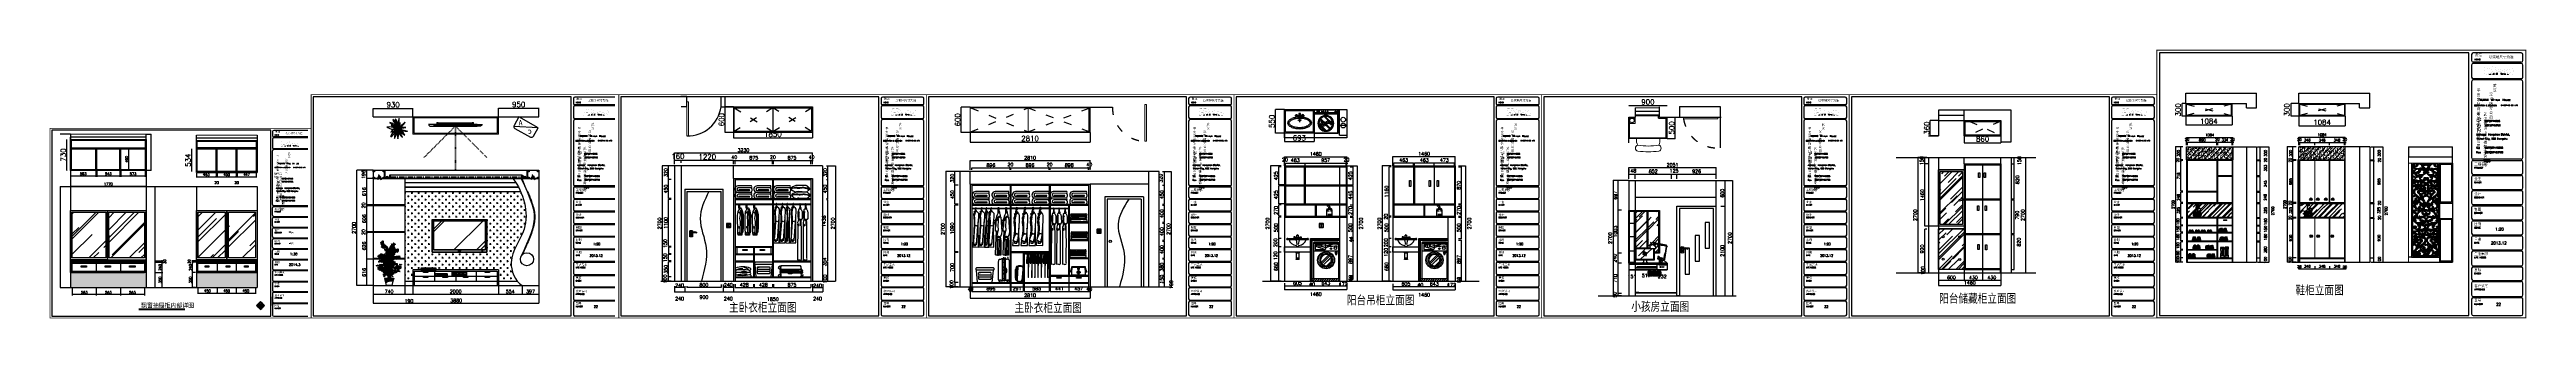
# Model space of a CAD drawing. Header units: millimetres. Extents: x 512961 to 1001058, y -961995 to -458543.
# Drawn here: x 879490 to 937481, y -886621 to -880324 of the extents above; entities that cross this region are included whole.
import ezdxf
from ezdxf.enums import TextEntityAlignment as Align

# ---------------------------------------------------------------- set-up
doc = ezdxf.new("R2010")
doc.units = ezdxf.units.MM
doc.header["$MEASUREMENT"] = 0
doc.header["$PDMODE"] = 3
for name, pattern in [('ACAD_ISO03W100', [30, 12, -18]), ('CENTERX2', [101.6, 63.5, -12.7, 12.7, -12.7]), ('CONTINOUS', [0])]:
    doc.linetypes.add(name, pattern=pattern)
doc.layers.get('0').update_dxf_attribs({"linetype": 'CONTINUOUS'})
doc.layers.get('DEFPOINTS').update_dxf_attribs({"linetype": 'CONTINUOUS'})
for name, color, linetype in [('2', 4, 'CONTINUOUS'), ('3', 44, 'CONTINUOUS'), ('7', 7, 'CONTINUOUS'), ('BATH', 4, 'CONTINUOUS'), ('FF-Plants', 86, 'CONTINUOUS'), ('LAYER2', 4, 'CONTINUOUS'), ('LAYER3', 4, 'CONTINUOUS'), ('LAYER6', 251, 'CONTINUOUS'), ('O', 7, 'CONTINUOUS'), ('PUB_DIM', 2, 'CONTINUOUS'), ('txt', 7, 'CONTINUOUS'), ('WALL', 5, 'CONTINUOUS'), ('WINDOW', 5, 'CONTINUOUS'), ('WINDOW_TEXT', 7, 'CONTINUOUS'), ('内线', 8, 'CONTINUOUS'), ('地材', 250, 'CONTINUOUS'), ('地面', 8, 'CONTINUOUS'), ('墙层5', 5, 'CONTINUOUS'), ('墙线', 5, 'CONTINUOUS'), ('外线', 153, 'CONTINUOUS'), ('家具内线', 8, 'CONTINUOUS'), ('家具外线', 4, 'CONTINUOUS'), ('平面家具', 7, 'CONTINUOUS'), ('衣服', 7, 'CONTINUOUS'), ('装饰细节', 1, 'CONTINUOUS'), ('辅助线', 8, 'CONTINUOUS')]:
    doc.layers.add(name, color=color, linetype=linetype)
for name, color, linetype, lineweight in [('基线', 147, 'CONTINUOUS', 60), ('填充', 250, 'CONTINUOUS', 25), ('墙', 5, 'CONTINUOUS', 30), ('家具外线总', 147, 'CONTINUOUS', 13), ('门窗', 4, 'CONTINUOUS', 13)]:
    doc.layers.add(name, color=color, linetype=linetype, lineweight=lineweight)
doc.styles.add('HT2', font='swisseb.ttf')
doc.styles.add('HZXY', font='complex.shx', dxfattribs={"bigfont": 'HZXY.shx'})
doc.styles.add('ROMAND', font='romand')
doc.styles.get("Standard").update_dxf_attribs({"font": 'complex.shx', "bigfont": 'hzxy.shx'})
doc.styles.add('STYLE2', font='SIMHEI.TTF')
doc.styles.add('STYLE4', font='dutcheb.ttf')
doc.styles.add('STYLE5', font='dutchi.ttf')
doc.dimstyles.new('DIM30', dxfattribs={"dimtxt": 60, "dimasz": 10, "dimexe": 20, "dimexo": 20, "dimgap": 20, "dimtad": 1, "dimdec": 0, "dimzin": 0, "dimdsep": 46, "dimtxsty": 'HZXY', "dimblk": 'DOT', "dimcen": 0, "dimclrd": 2, "dimclre": 2, "dimclrt": 2, "dimadec": 0, "dimazin": 0, "dimtfac": 1, "dimtdec": 0, "dimtmove": 2, "dimatfit": 3, "dimfxl": 0, "dimtolj": 1, "dimtzin": 0, "dimarcsym": 0})
doc.dimstyles.new('LMDIM40', dxfattribs={"dimtxt": 80, "dimasz": 20, "dimexe": 0, "dimexo": 0, "dimgap": 25, "dimtad": 1, "dimdec": 0, "dimzin": 0, "dimdsep": 46, "dimtxsty": 'Standard', "dimblk1": 'DOT', "dimblk2": 'DOT', "dimsah": 1, "dimcen": 0, "dimclrd": 2, "dimclre": 2, "dimclrt": 2, "dimadec": 0, "dimazin": 0, "dimtfac": 1, "dimtdec": 0, "dimtmove": 2, "dimatfit": 3, "dimldrblk": 'DOT', "dimfxl": 0, "dimtolj": 1, "dimtzin": 0, "dimarcsym": 0})
pattern_1 = [(0, (328634.606, -350830.7), (0, 24), []), (90, (328634.606, -350830.7), (-24, 24), [24, -24])]
pattern_2 = [(0, (327411.606, -350830.7), (0, 24), []), (90, (327411.606, -350830.7), (-24, 24), [24, -24])]
pattern_3 = [(45, (19518.77, 24965), (203.646753, 543.05801), [3600, -480, 1200, -240]), (45, (19659.63, 25275.56), (-395.41411, 56.00286), [720, -79.2, 1440, -180]), (45, (19459.37, 25194.1), (768.766493, 996.172033), [1920, -336, 960, -240])]
pattern_4 = [(50, (10916.164, -1128.79), (43.035611, -3.7651281), [4.5, -49.5]), (355, (10916.164, -1128.79), (-8.32508, 45.131528), [3.6, -39.6]), (100.4514, (10919.75, -1129.105), (34.7105629, 41.3663725), [3.8244114, -42.0685267]), (46.1842, (10916.164, -1116.79), (64.034463, -9.9311409), [6.75, -74.25]), (96.6356, (10921.5, -1117.62), (56.0797623, 58.4470723), [5.7366173, -63.10278]), (351.1842, (10916.164, -1116.79), (56.0797167, 58.447116), [5.4, -59.4]), (21, (10922.164, -1119.79), (35.8144231, -24.1571334), [4.5, -49.5]), (326, (10922.164, -1119.79), (14.5989199, 43.5090027), [3.6, -39.6]), (71.4514, (10925.15, -1121.804), (50.4133577, 19.3518298), [3.8244114, -42.0685267]), (37.5, (10916.164, -1128.791), (0.72959132, 19.97363123), [0, -39.12, 0, -40.2, 0, -39.75]), (7.5, (10916.164, -1128.79), (15.78417225, 23.6647027), [0, -22.92, 0, -38.22, 0, -15.15]), (327.5, (10902.784, -1128.791), (32.02934617, -1.3532923), [0, -15, 0, -46.8, 0, -62.1]), (317.5, (10896.784, -1128.79), (34.99117016, 6.00629894), [0, -19.5, 0, -31.08, 0, -44.1])]

# ---------------------------------------------------------------- blocks, each defined once
blk = doc.blocks.new('_ArchTick')
at = {"color": 0, "linetype": 'ByBlock', "const_width": 0.15}
blk.add_lwpolyline([(-0.5, -0.5), (0.5, 0.5)], dxfattribs=at)
blk = doc.blocks.new('*D818')
at = {"layer": 'DEFPOINTS', "color": 0}
for p in [(901082, -883139), (901978, -883095), (901978, -883139)]:
    blk.add_point(p, dxfattribs=at)
at = {"layer": 'txt', "color": 2, "lineweight": -2}
for p, q in [((901082, -883139), (901082, -883095)), ((901082, -883095), (901978, -883095)), ((901978, -883139), (901978, -883095))]:
    blk.add_line(p, q, dxfattribs=at)
at = {"layer": 'txt', "color": 2, "lineweight": -2, "xscale": 20, "yscale": 20, "zscale": 20, "rotation": 180}
blk.add_blockref('_ArchTick', (901082, -883095), dxfattribs=at)
at = {"layer": 'txt', "color": 2, "lineweight": -2, "xscale": 20, "yscale": 20, "zscale": 20}
blk.add_blockref('_ArchTick', (901978, -883095), dxfattribs=at)
at = {"layer": 'txt', "color": 2, "insert": (901530, -883030), "char_height": 80, "attachment_point": 5}
blk.add_mtext('\\A1;896', dxfattribs=at)
blk = doc.blocks.new('_DOT')
at = {"color": 0, "linetype": 'ByBlock'}
blk.add_line((-0.5, 0), (-1, 0), dxfattribs=at)
at = {"color": 0, "linetype": 'ByBlock', "const_width": 0.5}
blk.add_lwpolyline([(-0.25, 0, 1), (0.25, 0, 1)], format="xyb", close=True, dxfattribs=at)
blk = doc.blocks.new('DOT')
at = {"color": 0, "linetype": 'ByBlock'}
blk.add_line((-0.35, 0), (-1, 0), dxfattribs=at)
at = {"color": 0, "linetype": 'ByBlock', "const_width": 0.35}
blk.add_lwpolyline([(-0.175, 0, 1), (0.175, 0, 1)], format="xyb", close=True, dxfattribs=at)
blk = doc.blocks.new('*D819')
at = {"layer": 'DEFPOINTS', "color": 0}
for p in [(901978, -883139), (901998, -883095), (901998, -883139)]:
    blk.add_point(p, dxfattribs=at)
at = {"layer": 'txt', "color": 2, "lineweight": -2}
for p, q in [((901978, -883095), (901958, -883095)), ((901978, -883139), (901978, -883095)), ((901978, -883095), (901998, -883095)), ((901998, -883139), (901998, -883095)), ((901998, -883095), (902018, -883095))]:
    blk.add_line(p, q, dxfattribs=at)
at = {"layer": 'txt', "color": 2, "lineweight": -2, "xscale": 20, "yscale": 20, "zscale": 20}
blk.add_blockref('_ArchTick', (901978, -883095), dxfattribs=at)
at = {"layer": 'txt', "color": 2, "lineweight": -2, "xscale": 20, "yscale": 20, "zscale": 20, "rotation": 180}
blk.add_blockref('_ArchTick', (901998, -883095), dxfattribs=at)
at = {"layer": 'txt', "color": 2, "insert": (901988, -883017), "char_height": 80, "attachment_point": 5}
blk.add_mtext('\\A1;20', dxfattribs=at)
blk = doc.blocks.new('*D820')
at = {"layer": 'DEFPOINTS', "color": 0}
for p in [(901998, -883139), (902894, -883095), (902894, -883139)]:
    blk.add_point(p, dxfattribs=at)
at = {"layer": 'txt', "color": 2, "lineweight": -2}
for p, q in [((901998, -883139), (901998, -883095)), ((901998, -883095), (902894, -883095)), ((902894, -883139), (902894, -883095))]:
    blk.add_line(p, q, dxfattribs=at)
at = {"layer": 'txt', "color": 2, "lineweight": -2, "xscale": 20, "yscale": 20, "zscale": 20, "rotation": 180}
blk.add_blockref('_ArchTick', (901998, -883095), dxfattribs=at)
at = {"layer": 'txt', "color": 2, "lineweight": -2, "xscale": 20, "yscale": 20, "zscale": 20}
blk.add_blockref('_ArchTick', (902894, -883095), dxfattribs=at)
at = {"layer": 'txt', "color": 2, "insert": (902446, -883030), "char_height": 80, "attachment_point": 5}
blk.add_mtext('\\A1;896', dxfattribs=at)
blk = doc.blocks.new('*D821')
at = {"layer": 'DEFPOINTS', "color": 0}
for p in [(902894, -883139), (902914, -883095), (902914, -883141)]:
    blk.add_point(p, dxfattribs=at)
at = {"layer": 'txt', "color": 2, "lineweight": -2}
for p, q in [((902894, -883095), (902874, -883095)), ((902894, -883139), (902894, -883095)), ((902894, -883095), (902914, -883095)), ((902914, -883141), (902914, -883095)), ((902914, -883095), (902934, -883095))]:
    blk.add_line(p, q, dxfattribs=at)
at = {"layer": 'txt', "color": 2, "lineweight": -2, "xscale": 20, "yscale": 20, "zscale": 20}
blk.add_blockref('_ArchTick', (902894, -883095), dxfattribs=at)
at = {"layer": 'txt', "color": 2, "lineweight": -2, "xscale": 20, "yscale": 20, "zscale": 20, "rotation": 180}
blk.add_blockref('_ArchTick', (902914, -883095), dxfattribs=at)
at = {"layer": 'txt', "color": 2, "insert": (902904, -883017), "char_height": 80, "attachment_point": 5}
blk.add_mtext('\\A1;20', dxfattribs=at)
blk = doc.blocks.new('*D822')
at = {"layer": 'DEFPOINTS', "color": 0}
for p in [(902914, -883141), (903812, -883095), (903812, -883139)]:
    blk.add_point(p, dxfattribs=at)
at = {"layer": 'txt', "color": 2, "lineweight": -2}
for p, q in [((902914, -883141), (902914, -883095)), ((902914, -883095), (903812, -883095)), ((903812, -883139), (903812, -883095))]:
    blk.add_line(p, q, dxfattribs=at)
at = {"layer": 'txt', "color": 2, "lineweight": -2, "xscale": 20, "yscale": 20, "zscale": 20, "rotation": 180}
blk.add_blockref('_ArchTick', (902914, -883095), dxfattribs=at)
at = {"layer": 'txt', "color": 2, "lineweight": -2, "xscale": 20, "yscale": 20, "zscale": 20}
blk.add_blockref('_ArchTick', (903812, -883095), dxfattribs=at)
at = {"layer": 'txt', "color": 2, "insert": (903363, -883030), "char_height": 80, "attachment_point": 5}
blk.add_mtext('\\A1;898', dxfattribs=at)
blk = doc.blocks.new('*D823')
at = {"layer": 'DEFPOINTS', "color": 0}
for p in [(903812, -883139), (903852, -883095), (903852, -883139)]:
    blk.add_point(p, dxfattribs=at)
at = {"layer": 'txt', "color": 2, "lineweight": -2}
for p, q in [((903812, -883095), (903792, -883095)), ((903812, -883139), (903812, -883095)), ((903812, -883095), (903852, -883095)), ((903852, -883139), (903852, -883095)), ((903852, -883095), (903872, -883095))]:
    blk.add_line(p, q, dxfattribs=at)
at = {"layer": 'txt', "color": 2, "lineweight": -2, "xscale": 20, "yscale": 20, "zscale": 20}
blk.add_blockref('_ArchTick', (903812, -883095), dxfattribs=at)
at = {"layer": 'txt', "color": 2, "lineweight": -2, "xscale": 20, "yscale": 20, "zscale": 20, "rotation": 180}
blk.add_blockref('_ArchTick', (903852, -883095), dxfattribs=at)
at = {"layer": 'txt', "color": 2, "insert": (903832, -883017), "char_height": 80, "attachment_point": 5}
blk.add_mtext('\\A1;40', dxfattribs=at)
blk = doc.blocks.new('*D824')
at = {"layer": 'DEFPOINTS', "color": 0}
for p in [(901042, -883139), (903852, -882924), (903852, -883139)]:
    blk.add_point(p, dxfattribs=at)
at = {"layer": 'txt', "color": 2, "lineweight": -2}
for p, q in [((901042, -883139), (901042, -882924)), ((901042, -882924), (903852, -882924)), ((903852, -883139), (903852, -882924))]:
    blk.add_line(p, q, dxfattribs=at)
at = {"layer": 'txt', "color": 2, "lineweight": -2, "xscale": 20, "yscale": 20, "zscale": 20, "rotation": 180}
blk.add_blockref('_ArchTick', (901042, -882924), dxfattribs=at)
at = {"layer": 'txt', "color": 2, "lineweight": -2, "xscale": 20, "yscale": 20, "zscale": 20}
blk.add_blockref('_ArchTick', (903852, -882924), dxfattribs=at)
at = {"layer": 'txt', "color": 2, "insert": (902447, -882859), "char_height": 80, "attachment_point": 5}
blk.add_mtext('\\A1;2810', dxfattribs=at)
blk = doc.blocks.new('*D825')
at = {"layer": 'DEFPOINTS', "color": 0}
for p in [(900687, -885077), (900767, -885077), (900767, -885777)]:
    blk.add_point(p, dxfattribs=at)
at = {"layer": 'txt', "color": 2, "lineweight": -2}
for p, q in [((900767, -885077), (900687, -885077)), ((900687, -885777), (900687, -885077)), ((900767, -885777), (900687, -885777))]:
    blk.add_line(p, q, dxfattribs=at)
at = {"layer": 'txt', "color": 2, "lineweight": -2, "xscale": 20, "yscale": 20, "zscale": 20}
for p, rotation in [((900687, -885077), 90), ((900687, -885777), 270)]:
    blk.add_blockref('_ArchTick', p, dxfattribs=dict(at, rotation=rotation))
at = {"layer": 'txt', "color": 2, "insert": (900622, -885427), "char_height": 80, "attachment_point": 5, "rotation": 90}
blk.add_mtext('\\A1;700', dxfattribs=at)
blk = doc.blocks.new('*D826')
at = {"layer": 'DEFPOINTS', "color": 0}
for p in [(900687, -883967), (900767, -883967), (900767, -885057)]:
    blk.add_point(p, dxfattribs=at)
at = {"layer": 'txt', "color": 2, "lineweight": -2}
for p, q in [((900767, -883967), (900687, -883967)), ((900687, -885057), (900687, -883967)), ((900767, -885057), (900687, -885057))]:
    blk.add_line(p, q, dxfattribs=at)
at = {"layer": 'txt', "color": 2, "lineweight": -2, "xscale": 20, "yscale": 20, "zscale": 20}
for p, rotation in [((900687, -883967), 90), ((900687, -885057), 270)]:
    blk.add_blockref('_ArchTick', p, dxfattribs=dict(at, rotation=rotation))
at = {"layer": 'txt', "color": 2, "insert": (900622, -884512), "char_height": 80, "attachment_point": 5, "rotation": 90}
blk.add_mtext('\\A1;1090', dxfattribs=at)
blk = doc.blocks.new('*D827')
at = {"layer": 'DEFPOINTS', "color": 0}
for p in [(900687, -883497), (900767, -883497), (900767, -883947)]:
    blk.add_point(p, dxfattribs=at)
at = {"layer": 'txt', "color": 2, "lineweight": -2}
for p, q in [((900767, -883497), (900687, -883497)), ((900687, -883947), (900687, -883497)), ((900767, -883947), (900687, -883947))]:
    blk.add_line(p, q, dxfattribs=at)
at = {"layer": 'txt', "color": 2, "lineweight": -2, "xscale": 20, "yscale": 20, "zscale": 20}
for p, rotation in [((900687, -883497), 90), ((900687, -883947), 270)]:
    blk.add_blockref('_ArchTick', p, dxfattribs=dict(at, rotation=rotation))
at = {"layer": 'txt', "color": 2, "insert": (900622, -883722), "char_height": 80, "attachment_point": 5, "rotation": 90}
blk.add_mtext('\\A1;450', dxfattribs=at)
blk = doc.blocks.new('202')
at = {"color": 44}
for points in [[(798969, -449135), (798969, -449145), (799021, -449145), (799021, -449135), (799021, -449116), (799015, -449111), (799009, -449095), (799001, -449095), (798996, -449102), (798989, -449093), (798981, -449098), (798977, -449104), (798977, -449110), (798971, -449117), (798967, -449125), (798969, -449135), (799021, -449135)], [(798978, -449112), (798985, -449106), (798996, -449102), (799003, -449102), (799011, -449105), (799015, -449111), (799012, -449119), (799005, -449122), (798994, -449123), (798987, -449123), (798981, -449120), (798978, -449112)], [(799021, -449135), (799021, -449145), (799074, -449145), (799074, -449135), (799074, -449116), (799068, -449111), (799062, -449095), (799054, -449095), (799049, -449102), (799042, -449093), (799034, -449098), (799030, -449104), (799030, -449110), (799024, -449117), (799021, -449125), (799021, -449135), (799074, -449135)], [(799031, -449112), (799038, -449106), (799049, -449102), (799056, -449102), (799064, -449105), (799068, -449111), (799065, -449119), (799058, -449122), (799047, -449123), (799040, -449123), (799034, -449120), (799031, -449112)]]:
    blk.add_lwpolyline(points, dxfattribs=at)
blk = doc.blocks.new('46')
at = {"color": 44}
for p, q in [((800038, -447607), (800036, -447591)), ((800052, -447607), (800052, -447597)), ((800062, -447533), (800062, -447537)), ((800063, -447541), (800063, -447546)), ((800063, -447607), (800063, -447591)), ((800064, -447530), (800064, -447534)), ((800064, -447552), (800065, -447559)), ((800066, -447538), (800065, -447545)), ((800065, -447564), (800065, -447569)), ((800066, -447550), (800067, -447558)), ((800067, -447562), (800067, -447568)), ((800067, -447573), (800067, -447577)), ((800076, -447607), (800076, -447591)), ((800080, -447535), (800079, -447544)), ((800079, -447549), (800080, -447556)), ((800080, -447559), (800080, -447567)), ((800080, -447569), (800080, -447576)), ((800082, -447536), (800081, -447544)), ((800081, -447549), (800082, -447557)), ((800082, -447560), (800081, -447567)), ((800082, -447570), (800082, -447575)), ((800088, -447608), (800088, -447596)), ((800098, -447608), (800098, -447597)), ((800104, -447591), (800103, -447600)), ((800133, -447607), (800130, -447591)), ((800147, -447607), (800147, -447597)), ((800156, -447535), (800155, -447543)), ((800156, -447526), (800156, -447531)), ((800156, -447548), (800156, -447556)), ((800156, -447561), (800156, -447566)), ((800156, -447572), (800156, -447575)), ((800158, -447533), (800158, -447541)), ((800158, -447546), (800158, -447554)), ((800158, -447607), (800158, -447591)), ((800159, -447526), (800159, -447530)), ((800159, -447557), (800159, -447564)), ((800159, -447568), (800159, -447576)), ((800168, -447547), (800169, -447554)), ((800169, -447533), (800169, -447542)), ((800169, -447557), (800169, -447565)), ((800169, -447567), (800169, -447577)), ((800171, -447534), (800171, -447542)), ((800171, -447547), (800171, -447555)), ((800171, -447558), (800171, -447565)), ((800171, -447568), (800171, -447576)), ((800171, -447607), (800171, -447591)), ((800182, -447608), (800182, -447596)), ((800193, -447608), (800192, -447597)), ((800199, -447591), (800198, -447600))]:
    blk.add_line(p, q, dxfattribs=at)
for points in [[(800027, -447587), (800023, -447595), (800029, -447612), (800117, -447612), (800119, -447605), (800121, -447591), (800109, -447591), (800036, -447591), (800027, -447587)], [(800027, -447587), (800027, -447575), (800032, -447562), (800040, -447523), (800051, -447530), (800052, -447577)], [(800027, -447607), (800118, -447608)], [(800031, -447589), (800037, -447583), (800052, -447577), (800065, -447576), (800073, -447581), (800082, -447575), (800096, -447575), (800115, -447584), (800121, -447591)], [(800046, -447527), (800054, -447520), (800071, -447518), (800096, -447519), (800102, -447525)], [(800051, -447541), (800059, -447537), (800067, -447526), (800082, -447525), (800098, -447538)], [(800051, -447530), (800059, -447526), (800067, -447526)], [(800063, -447541), (800069, -447535), (800078, -447534), (800086, -447538), (800087, -447537), (800085, -447534), (800079, -447532), (800069, -447532), (800064, -447534), (800061, -447538), (800063, -447541)], [(800064, -447552), (800068, -447548), (800079, -447549), (800085, -447551), (800086, -447549), (800086, -447546), (800080, -447544), (800069, -447543), (800063, -447546), (800061, -447550), (800064, -447552)], [(800065, -447576), (800071, -447569), (800080, -447569), (800089, -447575), (800090, -447573), (800087, -447570), (800081, -447567), (800070, -447566), (800064, -447570), (800061, -447574), (800065, -447576)], [(800064, -447565), (800070, -447559), (800079, -447559), (800088, -447563), (800089, -447562), (800086, -447558), (800080, -447556), (800069, -447556), (800064, -447560), (800062, -447563), (800064, -447565)], [(800080, -447525), (800080, -447532)], [(800098, -447530), (800090, -447525), (800082, -447525)], [(800082, -447525), (800082, -447533)], [(800086, -447525), (800086, -447518)], [(800094, -447528), (800094, -447519)], [(800115, -447584), (800116, -447574), (800114, -447558), (800109, -447554), (800109, -447524), (800102, -447525), (800098, -447530), (800096, -447575)], [(800122, -447587), (800120, -447595), (800123, -447612), (800209, -447612), (800209, -447605), (800209, -447591), (800204, -447591), (800130, -447591), (800122, -447587)], [(800122, -447587), (800122, -447575), (800126, -447562), (800138, -447523), (800146, -447530), (800147, -447573)], [(800122, -447587), (800131, -447579), (800147, -447573), (800160, -447576), (800164, -447579), (800176, -447575), (800185, -447572), (800210, -447579), (800209, -447591)], [(800122, -447607), (800209, -447608)], [(800141, -447526), (800149, -447520), (800166, -447518), (800191, -447519), (800198, -447522)], [(800146, -447541), (800153, -447532), (800156, -447526), (800172, -447525), (800184, -447536)], [(800146, -447530), (800154, -447526), (800161, -447526)], [(800153, -447550), (800158, -447546), (800168, -447547), (800174, -447549), (800175, -447547), (800176, -447544), (800170, -447542), (800158, -447541), (800152, -447544), (800150, -447548), (800153, -447550)], [(800154, -447563), (800159, -447557), (800169, -447557), (800178, -447561), (800178, -447560), (800176, -447556), (800169, -447554), (800158, -447554), (800154, -447558), (800151, -447561), (800154, -447563)], [(800154, -447574), (800160, -447567), (800169, -447567), (800178, -447573), (800179, -447571), (800176, -447568), (800170, -447565), (800159, -447564), (800154, -447568), (800151, -447572), (800154, -447574)], [(800153, -447539), (800158, -447533), (800168, -447532), (800175, -447536), (800176, -447535), (800175, -447532), (800169, -447530), (800159, -447530), (800153, -447532), (800153, -447532), (800153, -447539)], [(800170, -447526), (800170, -447530)], [(800189, -447531), (800185, -447525), (800172, -447525)], [(800172, -447525), (800172, -447531)], [(800181, -447525), (800181, -447518)], [(800210, -447584), (800209, -447574), (800207, -447562), (800201, -447551), (800198, -447522), (800198, -447522), (800184, -447536), (800185, -447572)], [(800189, -447530), (800189, -447519)]]:
    blk.add_lwpolyline(points, dxfattribs=at)
blk = doc.blocks.new('70')
at = {"color": 44}
for points in [[(798752, -448288), (798750, -448282), (798751, -448277), (798755, -448273), (798761, -448269), (798767, -448267), (798773, -448266), (798782, -448268), (798788, -448272), (798791, -448270), (798796, -448267), (798803, -448266), (798810, -448267), (798815, -448269), (798822, -448273), (798825, -448277), (798826, -448281), (798825, -448288)], [(798751, -448277), (798751, -448264), (798752, -448255), (798754, -448246), (798756, -448238), (798757, -448229), (798760, -448221), (798764, -448214), (798768, -448207), (798773, -448201), (798781, -448195), (798787, -448193), (798790, -448193), (798797, -448195), (798804, -448200), (798809, -448205), (798815, -448210), (798819, -448212), (798822, -448227), (798824, -448242), (798825, -448257), (798824, -448275)], [(798762, -448217), (798767, -448221), (798770, -448223), (798774, -448222), (798777, -448219), (798780, -448217), (798785, -448217), (798793, -448217), (798793, -448217), (798798, -448221), (798800, -448222), (798806, -448222), (798812, -448218), (798817, -448211)], [(798767, -448221), (798767, -448227), (798767, -448259), (798770, -448266)], [(798803, -448222), (798810, -448228), (798810, -448259), (798800, -448257), (798774, -448258), (798768, -448260)], [(798786, -448229), (798784, -448228), (798781, -448228), (798779, -448229), (798778, -448230), (798777, -448232), (798776, -448233), (798775, -448233), (798773, -448233), (798773, -448231), (798774, -448229), (798777, -448227), (798778, -448226), (798781, -448225), (798784, -448226), (798786, -448226)], [(798786, -448237), (798784, -448237), (798781, -448237), (798779, -448238), (798778, -448239), (798777, -448241), (798776, -448242), (798775, -448243), (798773, -448243), (798773, -448241), (798774, -448239), (798776, -448236), (798778, -448235), (798781, -448235), (798784, -448234), (798786, -448234)], [(798787, -448250), (798784, -448249), (798782, -448248), (798779, -448249), (798778, -448251), (798777, -448253), (798777, -448255), (798775, -448256), (798773, -448255), (798773, -448253), (798774, -448250), (798777, -448247), (798779, -448246), (798782, -448246), (798784, -448246), (798787, -448247)], [(798787, -448257), (798786, -448217)], [(798790, -448257), (798789, -448217)], [(798789, -448230), (798792, -448229), (798794, -448228), (798797, -448229), (798798, -448230), (798799, -448232), (798800, -448233), (798801, -448233), (798802, -448233), (798802, -448231), (798802, -448229), (798799, -448227), (798797, -448226), (798794, -448226), (798791, -448226), (798789, -448227)], [(798790, -448238), (798792, -448238), (798795, -448238), (798797, -448238), (798798, -448239), (798799, -448241), (798800, -448243), (798801, -448244), (798803, -448243), (798803, -448241), (798802, -448239), (798799, -448236), (798798, -448235), (798795, -448235), (798792, -448235), (798790, -448235)], [(798790, -448250), (798792, -448249), (798795, -448249), (798797, -448249), (798798, -448251), (798799, -448253), (798800, -448255), (798802, -448256), (798803, -448255), (798803, -448253), (798802, -448250), (798799, -448248), (798797, -448247), (798795, -448246), (798792, -448247), (798790, -448247)], [(798833, -448288), (798831, -448282), (798832, -448277), (798836, -448273), (798841, -448269), (798847, -448267), (798854, -448266), (798862, -448268), (798869, -448272), (798872, -448270), (798876, -448267), (798884, -448266), (798890, -448267), (798896, -448269), (798903, -448273), (798906, -448277), (798908, -448282), (798910, -448288)], [(798832, -448277), (798832, -448264), (798833, -448255), (798835, -448246), (798836, -448238), (798838, -448229), (798841, -448221), (798845, -448214), (798849, -448207), (798854, -448201), (798861, -448195), (798867, -448193), (798871, -448193), (798877, -448195), (798885, -448200), (798890, -448205), (798896, -448210), (798899, -448212), (798902, -448227), (798905, -448242), (798906, -448257), (798907, -448280)], [(798843, -448217), (798848, -448221), (798851, -448223), (798855, -448222), (798858, -448219), (798861, -448217), (798866, -448217), (798874, -448217), (798874, -448217), (798878, -448221), (798881, -448222), (798887, -448222), (798892, -448218), (798898, -448211)], [(798848, -448221), (798847, -448227), (798848, -448259), (798851, -448266)], [(798884, -448222), (798890, -448228), (798891, -448259), (798880, -448257), (798854, -448258), (798848, -448260)], [(798867, -448229), (798865, -448228), (798862, -448228), (798859, -448229), (798858, -448230), (798858, -448232), (798857, -448233), (798855, -448233), (798854, -448233), (798854, -448231), (798855, -448229), (798857, -448227), (798859, -448226), (798862, -448225), (798865, -448226), (798867, -448226)], [(798867, -448237), (798865, -448237), (798862, -448237), (798860, -448238), (798859, -448239), (798858, -448241), (798857, -448242), (798855, -448243), (798854, -448243), (798854, -448241), (798855, -448239), (798857, -448236), (798859, -448235), (798862, -448235), (798865, -448234), (798867, -448234)], [(798867, -448250), (798865, -448249), (798862, -448248), (798860, -448249), (798859, -448251), (798858, -448253), (798857, -448255), (798856, -448256), (798854, -448255), (798854, -448253), (798855, -448250), (798858, -448247), (798860, -448246), (798862, -448246), (798865, -448246), (798867, -448247)], [(798867, -448257), (798867, -448217)], [(798871, -448257), (798870, -448217)], [(798870, -448230), (798872, -448229), (798875, -448228), (798878, -448229), (798879, -448230), (798879, -448232), (798880, -448233), (798882, -448233), (798883, -448233), (798883, -448231), (798882, -448229), (798879, -448227), (798878, -448226), (798875, -448226), (798872, -448226), (798870, -448227)], [(798870, -448238), (798872, -448238), (798875, -448238), (798877, -448238), (798879, -448239), (798880, -448241), (798880, -448243), (798882, -448244), (798884, -448243), (798884, -448241), (798882, -448239), (798880, -448236), (798878, -448235), (798875, -448235), (798873, -448235), (798870, -448235)], [(798870, -448250), (798873, -448249), (798875, -448249), (798878, -448249), (798879, -448251), (798880, -448253), (798881, -448255), (798882, -448256), (798884, -448255), (798884, -448253), (798883, -448250), (798880, -448248), (798878, -448247), (798875, -448246), (798872, -448247), (798870, -448247)], [(798825, -448295), (798825, -448291), (798825, -448288), (798752, -448288), (798751, -448290), (798751, -448292), (798752, -448295)], [(798752, -448298), (798825, -448298), (798825, -448295), (798752, -448295), (798752, -448298)], [(798911, -448295), (798911, -448291), (798910, -448288), (798833, -448288), (798832, -448290), (798831, -448292), (798833, -448295)], [(798833, -448298), (798910, -448298), (798911, -448295), (798833, -448295), (798833, -448298)]]:
    blk.add_lwpolyline(points, dxfattribs=at)
blk = doc.blocks.new('36')
at = {"color": 44}
for points in [[(798297, -447607), (798294, -447612), (798301, -447613), (798325, -447612), (798366, -447613), (798386, -447613), (798391, -447611), (798392, -447608), (798393, -447598), (798390, -447587), (798386, -447578), (798381, -447560), (798380, -447550), (798379, -447545), (798379, -447532), (798374, -447528), (798368, -447529), (798365, -447524), (798360, -447524), (798354, -447524), (798349, -447526), (798342, -447524), (798333, -447529), (798325, -447526), (798320, -447528), (798314, -447530), (798312, -447535), (798312, -447546), (798309, -447557), (798307, -447566), (798304, -447576), (798299, -447588), (798296, -447596), (798297, -447607)], [(798383, -447609), (798378, -447611), (798372, -447611), (798367, -447607), (798357, -447607), (798341, -447606), (798327, -447606), (798318, -447610), (798311, -447611), (798304, -447608), (798297, -447607)], [(798392, -447609), (798383, -447609), (798377, -447604), (798367, -447602), (798357, -447601), (798344, -447601), (798328, -447602), (798316, -447603), (798305, -447607), (798305, -447608)], [(798320, -447528), (798322, -447545), (798325, -447577), (798330, -447585), (798338, -447585), (798343, -447585), (798348, -447578), (798353, -447578), (798362, -447582), (798367, -447584), (798373, -447580), (798372, -447556), (798369, -447539), (798368, -447529)], [(798325, -447526), (798332, -447520), (798342, -447524)], [(798329, -447554), (798332, -447550), (798345, -447548), (798344, -447552), (798339, -447553), (798334, -447555), (798330, -447558), (798329, -447554)], [(798329, -447567), (798332, -447564), (798345, -447562), (798344, -447566), (798339, -447567), (798334, -447568), (798330, -447570), (798329, -447567)], [(798330, -447540), (798333, -447537), (798346, -447535), (798345, -447539), (798340, -447539), (798335, -447541), (798331, -447545), (798330, -447540)], [(798330, -447580), (798337, -447575), (798351, -447573), (798349, -447577), (798344, -447577), (798339, -447579), (798334, -447581), (798330, -447580)], [(798365, -447538), (798362, -447535), (798349, -447534), (798350, -447538), (798356, -447538), (798361, -447539), (798365, -447539), (798365, -447538)], [(798367, -447552), (798364, -447549), (798351, -447548), (798352, -447552), (798358, -447552), (798363, -447553), (798367, -447553), (798367, -447552)], [(798352, -447525), (798358, -447520), (798359, -447519), (798365, -447524)], [(798368, -447566), (798365, -447563), (798352, -447561), (798353, -447565), (798358, -447565), (798363, -447567), (798368, -447567), (798368, -447566)], [(798373, -447580), (798365, -447575), (798352, -447574), (798353, -447578), (798359, -447578), (798364, -447579), (798368, -447581), (798373, -447580)], [(798403, -447608), (798400, -447613), (798408, -447614), (798431, -447613), (798473, -447613), (798492, -447614), (798498, -447612), (798499, -447609), (798499, -447598), (798496, -447588), (798492, -447578), (798488, -447561), (798487, -447550), (798485, -447546), (798485, -447533), (798480, -447529), (798475, -447530), (798471, -447525), (798467, -447525), (798461, -447525), (798455, -447527), (798449, -447524), (798439, -447530), (798432, -447527), (798426, -447529), (798421, -447531), (798419, -447536), (798418, -447547), (798416, -447558), (798413, -447567), (798410, -447577), (798405, -447589), (798402, -447597), (798403, -447608)], [(798489, -447610), (798484, -447611), (798479, -447612), (798474, -447608), (798463, -447607), (798447, -447607), (798433, -447607), (798424, -447610), (798417, -447612), (798411, -447609), (798403, -447608)], [(798498, -447610), (798489, -447610), (798483, -447605), (798473, -447603), (798463, -447602), (798450, -447602), (798434, -447603), (798423, -447604), (798412, -447607), (798412, -447609)], [(798426, -447529), (798428, -447546), (798432, -447578), (798437, -447585), (798444, -447585), (798449, -447585), (798454, -447579), (798460, -447579), (798468, -447583), (798474, -447585), (798480, -447581), (798479, -447557), (798476, -447540), (798475, -447530)], [(798432, -447527), (798438, -447521), (798449, -447524)], [(798435, -447554), (798439, -447551), (798451, -447549), (798450, -447553), (798445, -447554), (798440, -447555), (798436, -447559), (798435, -447554)], [(798436, -447568), (798439, -447565), (798452, -447563), (798451, -447567), (798445, -447567), (798440, -447569), (798436, -447571), (798436, -447568)], [(798436, -447581), (798444, -447576), (798457, -447574), (798456, -447578), (798450, -447578), (798445, -447580), (798441, -447582), (798437, -447581)], [(798437, -447541), (798440, -447537), (798453, -447535), (798452, -447539), (798446, -447540), (798441, -447541), (798437, -447546), (798437, -447541)], [(798472, -447539), (798469, -447536), (798456, -447535), (798457, -447539), (798462, -447539), (798467, -447540), (798471, -447540), (798472, -447539)], [(798458, -447526), (798464, -447521), (798466, -447520), (798471, -447525)], [(798474, -447553), (798471, -447550), (798458, -447548), (798459, -447552), (798464, -447552), (798469, -447554), (798473, -447554), (798474, -447553)], [(798475, -447566), (798471, -447563), (798458, -447562), (798459, -447566), (798465, -447566), (798470, -447568), (798474, -447568), (798475, -447566)], [(798480, -447581), (798472, -447576), (798459, -447575), (798460, -447579), (798465, -447579), (798470, -447580), (798475, -447582), (798479, -447581)]]:
    blk.add_lwpolyline(points, dxfattribs=at)
blk = doc.blocks.new('57')
at = {"color": 44}
for p, q in [((800071, -447909), (800091, -447912)), ((800073, -447728), (800074, -447747)), ((800074, -447751), (800075, -447764)), ((800075, -447768), (800074, -447779)), ((800074, -447783), (800074, -447798)), ((800074, -447802), (800075, -447818)), ((800075, -447822), (800074, -447840)), ((800074, -447844), (800075, -447862)), ((800075, -447883), (800074, -447895)), ((800075, -447866), (800075, -447879)), ((800086, -447728), (800087, -447747)), ((800087, -447784), (800086, -447798)), ((800087, -447823), (800086, -447840)), ((800087, -447752), (800087, -447764)), ((800088, -447769), (800087, -447779)), ((800087, -447803), (800087, -447818)), ((800087, -447845), (800087, -447862)), ((800088, -447867), (800088, -447879)), ((800088, -447884), (800088, -447895)), ((800159, -447915), (800191, -447912)), ((800172, -447800), (800171, -447817)), ((800173, -447781), (800172, -447796)), ((800172, -447821), (800173, -447839)), ((800174, -447766), (800173, -447777)), ((800173, -447843), (800174, -447860)), ((800174, -447881), (800173, -447894)), ((800174, -447725), (800174, -447745)), ((800174, -447749), (800174, -447762)), ((800174, -447864), (800174, -447877)), ((800181, -447822), (800181, -447839)), ((800183, -447782), (800182, -447796)), ((800182, -447801), (800183, -447817)), ((800182, -447844), (800182, -447860)), ((800183, -447865), (800182, -447877)), ((800183, -447882), (800182, -447894)), ((800183, -447725), (800184, -447745)), ((800184, -447750), (800183, -447762)), ((800183, -447767), (800183, -447777))]:
    blk.add_line(p, q, dxfattribs=at)
for points in [[(800039, -447962), (800032, -447963), (800028, -447960), (800030, -447956), (800041, -447956), (800049, -447957), (800065, -447952), (800085, -447950), (800107, -447955), (800118, -447958), (800127, -447960), (800121, -447956), (800123, -447928), (800116, -447871), (800114, -447822), (800121, -447716), (800107, -447716), (800098, -447720), (800084, -447724), (800075, -447725), (800066, -447726), (800061, -447720), (800050, -447717), (800038, -447717), (800040, -447762), (800045, -447827), (800039, -447885), (800033, -447937)], [(800035, -447956), (800031, -447944), (800033, -447937), (800071, -447909), (800073, -447899)], [(800118, -447958), (800108, -447960), (800094, -447962), (800055, -447962), (800039, -447962)], [(800050, -447717), (800053, -447712), (800059, -447708), (800104, -447708), (800109, -447716)], [(800061, -447720), (800056, -447728), (800052, -447735), (800056, -447736), (800065, -447732), (800073, -447728), (800086, -447728), (800097, -447732), (800104, -447735), (800105, -447730), (800102, -447725), (800100, -447719)], [(800068, -447746), (800065, -447747), (800064, -447750), (800069, -447751), (800080, -447751), (800087, -447752), (800097, -447752), (800102, -447750), (800099, -447746), (800093, -447747), (800087, -447747), (800078, -447747), (800070, -447747), (800068, -447746)], [(800068, -447778), (800064, -447780), (800064, -447782), (800069, -447783), (800079, -447783), (800087, -447784), (800096, -447784), (800101, -447782), (800099, -447778), (800093, -447779), (800086, -447779), (800078, -447779), (800070, -447779), (800068, -447778)], [(800068, -447797), (800065, -447799), (800064, -447801), (800069, -447802), (800079, -447802), (800087, -447803), (800097, -447803), (800101, -447801), (800099, -447797), (800093, -447798), (800087, -447798), (800078, -447798), (800070, -447798), (800068, -447797)], [(800068, -447818), (800065, -447819), (800064, -447822), (800070, -447823), (800080, -447822), (800087, -447823), (800097, -447823), (800102, -447821), (800100, -447817), (800093, -447819), (800087, -447818), (800079, -447818), (800070, -447818), (800068, -447818)], [(800067, -447840), (800064, -447841), (800064, -447844), (800069, -447845), (800079, -447844), (800087, -447845), (800096, -447845), (800101, -447843), (800099, -447839), (800092, -447841), (800086, -447840), (800078, -447840), (800070, -447840), (800067, -447840)], [(800065, -447895), (800065, -447895), (800064, -447898), (800067, -447899), (800075, -447899), (800082, -447900), (800092, -447900), (800098, -447899), (800096, -447896), (800088, -447895), (800082, -447895), (800074, -447895), (800065, -447895), (800065, -447895)], [(800068, -447763), (800065, -447765), (800065, -447767), (800070, -447768), (800080, -447768), (800088, -447769), (800097, -447769), (800102, -447767), (800100, -447763), (800094, -447764), (800087, -447764), (800079, -447764), (800071, -447764), (800068, -447763)], [(800069, -447861), (800065, -447863), (800065, -447865), (800070, -447866), (800080, -447866), (800088, -447867), (800097, -447867), (800102, -447865), (800100, -447861), (800094, -447862), (800087, -447862), (800079, -447862), (800071, -447862), (800069, -447861)], [(800069, -447878), (800065, -447880), (800065, -447882), (800070, -447883), (800080, -447883), (800088, -447884), (800097, -447884), (800102, -447882), (800100, -447878), (800094, -447879), (800087, -447879), (800079, -447879), (800071, -447879), (800069, -447878)], [(800123, -447928), (800103, -447912), (800091, -447912), (800087, -447900)], [(800138, -447959), (800131, -447960), (800127, -447957), (800129, -447953), (800140, -447953), (800148, -447954), (800165, -447949), (800184, -447949), (800206, -447952), (800219, -447956), (800226, -447957), (800224, -447951), (800222, -447925), (800215, -447868), (800213, -447819), (800220, -447713), (800207, -447713), (800197, -447717), (800183, -447721), (800174, -447722), (800165, -447723), (800160, -447717), (800149, -447714), (800144, -447716), (800145, -447762), (800144, -447824), (800145, -447882), (800135, -447934)], [(800134, -447953), (800135, -447941), (800135, -447934), (800170, -447906), (800172, -447898)], [(800219, -447956), (800211, -447960), (800194, -447960), (800154, -447959), (800138, -447959)], [(800149, -447714), (800152, -447709), (800159, -447705), (800203, -447705), (800209, -447713)], [(800160, -447717), (800155, -447725), (800151, -447732), (800155, -447733), (800164, -447729), (800172, -447725), (800185, -447725), (800196, -447729), (800203, -447732), (800204, -447727), (800202, -447722), (800199, -447716)], [(800163, -447745), (800160, -447746), (800159, -447749), (800164, -447750), (800175, -447749), (800182, -447750), (800192, -447750), (800197, -447748), (800194, -447744), (800188, -447746), (800182, -447745), (800174, -447745), (800165, -447745), (800163, -447745)], [(800163, -447777), (800159, -447778), (800159, -447781), (800164, -447782), (800174, -447781), (800182, -447782), (800191, -447782), (800196, -447781), (800194, -447776), (800188, -447778), (800181, -447777), (800173, -447777), (800165, -447778), (800163, -447777)], [(800163, -447796), (800160, -447797), (800159, -447800), (800164, -447801), (800175, -447800), (800182, -447801), (800192, -447801), (800197, -447800), (800194, -447795), (800188, -447797), (800182, -447796), (800174, -447796), (800165, -447796), (800163, -447796)], [(800162, -447838), (800159, -447839), (800159, -447842), (800164, -447843), (800174, -447843), (800182, -447844), (800191, -447844), (800196, -447842), (800194, -447838), (800188, -447839), (800181, -447839), (800173, -447839), (800165, -447839), (800162, -447838)], [(800160, -447894), (800160, -447894), (800159, -447896), (800162, -447898), (800170, -447897), (800177, -447899), (800187, -447899), (800193, -447898), (800191, -447894), (800183, -447894), (800177, -447893), (800169, -447894), (800160, -447894), (800160, -447894)], [(800164, -447762), (800160, -447763), (800160, -447766), (800165, -447767), (800175, -447766), (800183, -447767), (800192, -447767), (800197, -447766), (800195, -447761), (800189, -447763), (800182, -447762), (800174, -447762), (800166, -447763), (800164, -447762)], [(800163, -447816), (800160, -447817), (800160, -447820), (800165, -447821), (800175, -447821), (800182, -447822), (800192, -447822), (800197, -447820), (800195, -447816), (800188, -447817), (800182, -447817), (800174, -447817), (800166, -447817), (800163, -447816)], [(800164, -447860), (800160, -447861), (800160, -447864), (800165, -447865), (800175, -447864), (800183, -447865), (800192, -447865), (800197, -447863), (800195, -447859), (800189, -447861), (800182, -447860), (800174, -447860), (800166, -447860), (800164, -447860)], [(800164, -447877), (800160, -447878), (800160, -447881), (800165, -447882), (800175, -447881), (800183, -447882), (800192, -447882), (800197, -447880), (800195, -447876), (800189, -447878), (800182, -447877), (800174, -447877), (800166, -447877), (800164, -447877)], [(800223, -447932), (800198, -447917), (800191, -447912), (800181, -447899)]]:
    blk.add_lwpolyline(points, dxfattribs=at)
blk = doc.blocks.new('ji')
at = {"color": 44, "ltscale": 10}
for p, q in [((30283, 7808), (30277, 7758)), ((30277, 7758), (30277, 7353)), ((30300, 7827), (30283, 7808)), ((30347, 7827), (30300, 7827)), ((30354, 7838), (30347, 7827)), ((30387, 7839), (30354, 7838)), ((30406, 7860), (30387, 7860)), ((30387, 7860), (30387, 7839)), ((30387, 7839), (30387, 7839)), ((30387, 7839), (30412, 7839)), ((30406, 7854), (30406, 7860)), ((30425, 7859), (30406, 7854)), ((30454, 7859), (30425, 7859)), ((30432, 7839), (30452, 7842)), ((30443, 7826), (30432, 7839)), ((30469, 7826), (30443, 7826)), ((30443, 7637), (30443, 7826)), ((30452, 7842), (30454, 7859)), ((30496, 7832), (30469, 7826)), ((30510, 7874), (30491, 7874)), ((30491, 7874), (30496, 7855)), ((30496, 7855), (30496, 7832)), ((30505, 7854), (30496, 7854)), ((30496, 7832), (30505, 7831)), ((30505, 7854), (30510, 7874)), ((30505, 7831), (30505, 7854)), ((30536, 7800), (30505, 7831)), ((30536, 7351), (30536, 7800)), ((30277, 7353), (30287, 7334)), ((30287, 7334), (30308, 7292)), ((30308, 7292), (30328, 7288)), ((30342, 7331), (30327, 7337)), ((30328, 7288), (30346, 7300)), ((30342, 7331), (30341, 7338)), ((30341, 7338), (30374, 7324)), ((30348, 7318), (30342, 7331)), ((30346, 7300), (30348, 7318)), ((30374, 7324), (30382, 7325)), ((30382, 7325), (30384, 7332)), ((30384, 7332), (30416, 7332)), ((30416, 7332), (30421, 7324)), ((30421, 7324), (30429, 7325)), ((30429, 7325), (30435, 7331)), ((30435, 7331), (30447, 7338)), ((30443, 7504), (30443, 7336)), ((30447, 7338), (30475, 7348)), ((30447, 7338), (30475, 7327)), ((30475, 7348), (30508, 7348)), ((30475, 7327), (30487, 7308)), ((30487, 7308), (30488, 7303)), ((30488, 7303), (30509, 7288)), ((30493, 7348), (30536, 7351)), ((30509, 7288), (30524, 7294)), ((30521, 7337), (30517, 7339)), ((30518, 7338), (30536, 7351)), ((30530, 7329), (30521, 7337)), ((30524, 7294), (30532, 7304)), ((30534, 7317), (30530, 7329)), ((30532, 7304), (30534, 7317))]:
    blk.add_line(p, q, dxfattribs=at)
for points in [[(30369, 7838), (30367, 7327)], [(30383, 7838), (30398, 7828), (30416, 7828), (30424, 7840)], [(30383, 7838), (30383, 7328)], [(30412, 7839), (30416, 7842), (30432, 7839)], [(30417, 7849), (30429, 7855), (30440, 7855), (30443, 7852), (30439, 7847), (30428, 7845), (30417, 7846), (30417, 7849)], [(30421, 7628), (30437, 7618), (30447, 7602), (30447, 7543), (30442, 7531), (30432, 7520), (30421, 7512)], [(30424, 7840), (30424, 7650), (30454, 7628), (30469, 7601), (30466, 7537), (30453, 7510), (30443, 7504), (30425, 7493), (30425, 7324)], [(30277, 7353), (30303, 7343), (30331, 7348), (30341, 7338)], [(30327, 7337), (30311, 7337), (30296, 7317)], [(30517, 7339), (30502, 7337), (30493, 7329), (30487, 7308)]]:
    blk.add_lwpolyline(points, dxfattribs=at)
for points in [[(30383, 7638), (30421, 7638), (30421, 7499), (30383, 7499)], [(30386, 7765), (30421, 7765), (30421, 7648), (30386, 7648)], [(30386, 7488), (30421, 7488), (30421, 7371), (30386, 7371)]]:
    blk.add_lwpolyline(points, close=True, dxfattribs=at)
blk.add_circle((30402, 7572), 6.91, dxfattribs=at)
blk = doc.blocks.new('F10')
at = {"layer": '衣服', "color": 44, "ltscale": 10}
for p, q in [((6634, -1151), (6621, -1151)), ((6634, -1151), (6959, -1151)), ((6959, -1151), (6972, -1151)), ((6617, -1280), (6629, -1281)), ((6968, -1221), (6622, -1221)), ((6967, -1281), (6629, -1281)), ((6979, -1280), (6967, -1281)), ((6981, -1220), (6968, -1221))]:
    blk.add_line(p, q, dxfattribs=at)
at = {"layer": '衣服', "color": 44, "ltscale": 10, "extrusion": (0, 0, -1)}
for centre, major_axis, ratio, start_param, end_param in [((6624, -1165), (-20.1, 0.5), 0.720212, -1.479104, 1.392604), ((6637, -1200), (-32, 11.3), 0.862801, -1.192911, 0.471711), ((6627, -1238), (22.8, 0.3), 0.800378, 1.607614, 4.511833), ((6642, -1268), (-38.8, 1.8), 0.43629, -0.88524, 0.83942)]:
    blk.add_ellipse(centre, major_axis=major_axis, ratio=ratio, start_param=start_param, end_param=end_param, dxfattribs=at)
at = {"layer": '衣服', "color": 44, "ltscale": 10}
for centre, major_axis, ratio, start_param, end_param in [((6969, -1165), (20.1, 0.5), 0.720212, -1.479104, 1.392604), ((6968, -1239), (22.8, 1.6), 0.795435, -1.5312, 1.373019), ((6954, -1268), (38.8, 1.8), 0.43629, -0.88524, 0.83942), ((6956, -1200), (32.4, 8.9), 0.926153, -0.967698, 0.517897)]:
    blk.add_ellipse(centre, major_axis=major_axis, ratio=ratio, start_param=start_param, end_param=end_param, dxfattribs=at)
for points in [[(6622, -1180), (6641, -1180), (6671, -1182), (6715, -1181), (6766, -1179), (6829, -1184), (6901, -1184), (6951, -1181), (6971, -1180)], [(6626, -1257), (6643, -1257), (6670, -1259), (6714, -1258), (6764, -1256), (6828, -1261), (6900, -1261), (6950, -1258), (6970, -1257)]]:
    blk.add_open_spline(points, degree=3, knots=[0, 0, 0, 0, 82.692107, 208.816913, 333.263657, 470.313593, 700.872869, 855.439779, 855.439779, 855.439779, 855.439779], dxfattribs=at)
blk = doc.blocks.new('11111')
at = {"layer": '衣服', "color": 44, "ltscale": 10}
for p, q in [((-8, 56), (34, 58)), ((29, 0), (0, 0)), ((34, 58), (77, 58)), ((77, 58), (174, 56)), ((174, 56), (203, 57)), ((203, 57), (322, 57)), ((322, 57), (335, 56)), ((29, 0), (29, 0)), ((35, -1), (29, 0)), ((52, -1), (35, -1)), ((70, 0), (52, -1)), ((84, 0), (70, 0)), ((97, -2), (84, 0)), ((112, -2), (97, -2)), ((135, -3), (112, -2)), ((150, -2), (135, -3)), ((171, 0), (150, -2)), ((210, -1), (171, 0)), ((287, -2), (210, -1)), ((331, -1), (287, -2)), ((344, 0), (331, -1))]:
    blk.add_line(p, q, dxfattribs=at)
for centre, major_axis, ratio, start_param, end_param in [((0, 15), (29.4, 0), 0.497449, 1.570796, 4.712389), ((3, 43), (29.8, 1), 0.504911, 1.957369, 4.267287), ((332, 42), (-28.5, 0), 0.497449, 1.646974, 4.598653), ((319, 14), (38.7, 1.4), 0.515964, -0.881543, 0.821447)]:
    blk.add_ellipse(centre, major_axis=major_axis, ratio=ratio, start_param=start_param, end_param=end_param, dxfattribs=at)
blk.add_open_spline([(0, 29), (11, 28), (38, 26), (81, 26), (132, 29), (196, 23), (264, 24), (314, 27), (334, 28)], degree=3, knots=[0, 0, 0, 0, 82.692107, 208.816913, 333.263657, 470.313593, 700.872869, 855.439779, 855.439779, 855.439779, 855.439779], dxfattribs=at)
blk = doc.blocks.new('F5')
at = {"color": 44, "ltscale": 10}
blk.add_blockref('11111', (4873, -1278), dxfattribs=at)
blk = doc.blocks.new('16y')
at = {"color": 44}
for points in [[(10707, 5570, 0.366669), (10695, 5550, 0.035353), (10700, 5530, 0.19275), (10668, 5505, -0.311404), (10659, 5461), (10657, 5351), (10669, 5266), (10663, 5238), (10651, 5210), (10652, 5179), (10650, 5153), (10652, 5121), (10654, 4903), (10649, 4743), (10650, 4338, -0.132042), (10691, 4340, 0.663423), (10744, 4362), (10738, 4376), (10738, 4610), (10741, 4839), (10738, 5050), (10736, 5211), (10731, 5264)], [(10707, 5570), (10718, 5565, -0.581727), (10720, 5534), (10700, 5530), (10720, 5534), (10734, 5518, -0.139646), (10758, 5453), (10760, 5299), (10743, 5285), (10739, 5266), (10731, 5264), (10730, 5270), (10720, 5279), (10692, 5283), (10686, 5305, -0.110439), (10684, 5349), (10684, 5444), (10697, 5472)]]:
    blk.add_lwpolyline(points, format="xyb", dxfattribs=at)
for points in [[(10669, 5266), (10688, 5270), (10692, 5283), (10688, 5270), (10700, 5264), (10714, 5263), (10730, 5270), (10714, 5263), (10713, 5224), (10712, 5134)], [(10652, 5179), (10670, 5180), (10675, 5167), (10674, 5126), (10657, 5124), (10652, 5123)]]:
    blk.add_lwpolyline(points, dxfattribs=at)
at = {"layer": '衣服', "color": 44}
blk.add_lwpolyline([(10706, 5626), (10704, 5636), (10705, 5652), (10707, 5655, -0.689315), (10711, 5654), (10712, 5639), (10712, 5629), (10712, 5567)], format="xyb", dxfattribs=at)
for points in [[(10708, 5569), (10709, 5617), (10709, 5624), (10708, 5625), (10706, 5626)], [(10708, 5625), (10708, 5634), (10708, 5643), (10708, 5651)]]:
    blk.add_lwpolyline(points, dxfattribs=at)
blk = doc.blocks.new('t5d')
at = {"ltscale": 10}
blk.add_hatch(color=8, dxfattribs=at).paths.add_polyline_path([(25842, -14914), (25842, -14939), (25872, -14939), (25872, -14914), (25897, -14914), (25897, -14884), (25872, -14884), (25872, -14859), (25842, -14859), (25842, -14884), (25817, -14884), (25817, -14914)])
at = {"color": 44}
for p, q in [((25700, -14832), (25700, -14772)), ((25700, -14780), (26015, -14780)), ((25817, -14884), (25817, -14914)), ((25897, -14884), (25897, -14914)), ((26015, -14780), (26015, -14832)), ((26045, -14893), (26048, -14892))]:
    blk.add_line(p, q, dxfattribs=at)
at = {"color": 8}
blk.add_line((25700, -14782), (26015, -14782), dxfattribs=at)
at = {"color": 44, "ltscale": 10}
blk.add_lwpolyline([(25670, -14892), (25667, -14891), (25695, -14817), (25695, -14802), (25700, -14802), (25700, -14772), (25701, -14767), (25705, -14763), (25710, -14762), (26005, -14762), (26010, -14763), (26014, -14767), (26015, -14772), (26015, -14802), (26020, -14802), (26020, -14817), (26020, -14818), (26048, -14892), (26045, -14893), (26020, -14827), (26020, -14832), (26015, -14832), (26015, -14945), (26013, -14953), (26009, -14959), (26001, -14964), (25995, -14965), (25720, -14965), (25714, -14964), (25708, -14961), (25704, -14957), (25701, -14951), (25700, -14945), (25700, -14832), (25695, -14832), (25695, -14825), (25670, -14892)], dxfattribs=at)
at = {"color": 44}
for points in [[(25673, -14875), (25667, -14891), (25670, -14892), (25673, -14883)], [(25695, -14825), (25695, -14802), (25700, -14802), (25700, -14832)], [(25843, -14784), (25840, -14785), (25840, -14789), (25844, -14795), (25858, -14795)], [(25843, -14785), (25841, -14786), (25841, -14788), (25844, -14794), (25858, -14794)], [(25872, -14784), (25875, -14785), (25875, -14789), (25871, -14795), (25858, -14795)], [(25872, -14785), (25874, -14786), (25874, -14788), (25871, -14794), (25858, -14794)], [(26015, -14832), (26015, -14832), (26015, -14802), (26020, -14802)], [(26020, -14818), (26020, -14827)]]:
    blk.add_lwpolyline(points, dxfattribs=at)
at = {"color": 8}
blk.add_lwpolyline([(25842, -14939), (25872, -14939), (25872, -14914), (25897, -14914), (25897, -14884), (25872, -14884), (25872, -14859), (25842, -14859), (25842, -14884), (25817, -14884), (25817, -14914), (25842, -14914), (25842, -14939)], dxfattribs=at)
at = {"color": 44}
for points in [[(25843, -14782), (25872, -14782), (25872, -14786), (25843, -14786)], [(25844, -14795), (25870, -14795), (25870, -14834), (25844, -14834)]]:
    blk.add_lwpolyline(points, close=True, dxfattribs=at)
blk = doc.blocks.new('vbmn')
at = {"layer": '2', "color": 44}
for points in [[(253824, 19866), (253804, 19831), (253794, 19807), (253790, 19779), (253782, 19716), (253782, 19622), (253784, 19412), (253789, 19305), (253795, 19294), (253825, 19295), (253834, 19300), (253828, 19314), (253826, 19325), (253843, 19331), (253849, 19357), (253848, 19423), (253847, 19458), (253855, 19499), (253853, 19538), (253854, 19583), (253849, 19618), (253843, 19653), (253847, 19698), (253854, 19741), (253852, 19759), (253841, 19787)], [(253824, 19866), (253804, 19831), (253794, 19807), (253790, 19779), (253782, 19716), (253782, 19622), (253784, 19412), (253789, 19305), (253795, 19294), (253825, 19295), (253834, 19300), (253828, 19314), (253826, 19325), (253843, 19331), (253849, 19357), (253848, 19423), (253847, 19458), (253855, 19499), (253853, 19538), (253854, 19583), (253849, 19618), (253843, 19653), (253847, 19698), (253854, 19741), (253852, 19759), (253841, 19787)], [(253790, 19779), (253800, 19793), (253808, 19800), (253823, 19797), (253841, 19787), (253849, 19791), (253853, 19813), (253867, 19843), (253874, 19857), (253879, 19867)], [(253790, 19779), (253800, 19793), (253808, 19800), (253823, 19797), (253841, 19787), (253849, 19791), (253853, 19813), (253867, 19843), (253874, 19857), (253879, 19867)], [(253848, 19898), (253862, 19900), (253873, 19890), (253879, 19867), (253896, 19834), (253910, 19778), (253920, 19734), (253919, 19601), (253919, 19439), (253913, 19347), (253905, 19313), (253890, 19304), (253888, 19265), (253858, 19260), (253803, 19259), (253799, 19267), (253798, 19283), (253795, 19294)], [(253848, 19898), (253862, 19900), (253873, 19890), (253879, 19867), (253896, 19834), (253910, 19778), (253920, 19734), (253919, 19601), (253919, 19439), (253913, 19347), (253905, 19313), (253890, 19304), (253888, 19265), (253858, 19260), (253803, 19259), (253799, 19267), (253798, 19283), (253795, 19294)], [(253817, 19903), (253817, 19899), (253817, 19892), (253818, 19883), (253820, 19874), (253824, 19866), (253834, 19872), (253844, 19879), (253848, 19886), (253849, 19893), (253848, 19898), (253846, 19905), (253832, 19916)], [(253817, 19903), (253817, 19899), (253817, 19892), (253818, 19883), (253820, 19874), (253824, 19866), (253834, 19872), (253844, 19879), (253848, 19886), (253849, 19893), (253848, 19898), (253846, 19905), (253832, 19916)], [(253856, 19819), (253876, 19776), (253879, 19730), (253879, 19627), (253880, 19437), (253881, 19336), (253878, 19321), (253877, 19312)], [(253856, 19819), (253876, 19776), (253879, 19730), (253879, 19627), (253880, 19437), (253881, 19336), (253878, 19321), (253877, 19312)], [(253810, 19294), (253813, 19268), (253813, 19259)], [(253810, 19294), (253813, 19268), (253813, 19259)], [(253847, 19446), (253834, 19460), (253827, 19461), (253819, 19456), (253818, 19448), (253821, 19441), (253848, 19420)], [(253847, 19446), (253834, 19460), (253827, 19461), (253819, 19456), (253818, 19448), (253821, 19441), (253848, 19420)], [(253825, 19295), (253825, 19259)], [(253825, 19295), (253825, 19259)], [(253838, 19296), (253834, 19268)], [(253838, 19296), (253834, 19268)], [(253843, 19331), (253845, 19317), (253854, 19309), (253866, 19307), (253877, 19312), (253885, 19312), (253894, 19311), (253905, 19313)], [(253843, 19331), (253845, 19317), (253854, 19309), (253866, 19307), (253877, 19312), (253885, 19312), (253894, 19311), (253905, 19313)], [(253843, 19298), (253872, 19300), (253885, 19306)], [(253843, 19298), (253872, 19300), (253885, 19306)], [(253846, 19293), (253847, 19259)], [(253846, 19293), (253847, 19259)], [(253858, 19292), (253859, 19260)], [(253858, 19292), (253859, 19260)], [(253873, 19295), (253868, 19266)], [(253873, 19295), (253868, 19266)], [(253879, 19303), (253882, 19264)], [(253879, 19303), (253882, 19264)]]:
    blk.add_lwpolyline(points, dxfattribs=at)
blk.add_lwpolyline([(253817, 19996), (253832, 19996), (253832, 19903), (253817, 19903)], close=True, dxfattribs=at)
blk.add_lwpolyline([(253817, 19996), (253832, 19996), (253832, 19903), (253817, 19903)], close=True, dxfattribs=at)
blk.add_spline([(253863, 19835), (253888, 19783), (253893, 19747), (253893, 19617), (253894, 19430), (253890, 19330), (253887, 19312)], degree=3, dxfattribs=at)
blk.add_spline([(253863, 19835), (253888, 19783), (253893, 19747), (253893, 19617), (253894, 19430), (253890, 19330), (253887, 19312)], degree=3, dxfattribs=at)
blk = doc.blocks.new('*D845')
at = {"layer": 'DEFPOINTS', "color": 0}
for p in [(905544, -885777), (905544, -885877), (905595, -885777)]:
    blk.add_point(p, dxfattribs=at)
at = {"layer": 'txt', "color": 2, "lineweight": -2}
for p, q in [((905544, -885777), (905595, -885777)), ((905544, -885877), (905595, -885877)), ((905595, -885877), (905595, -885777))]:
    blk.add_line(p, q, dxfattribs=at)
at = {"layer": 'txt', "color": 2, "lineweight": -2, "xscale": 20, "yscale": 20, "zscale": 20}
for p, rotation in [((905595, -885777), 90), ((905595, -885877), 270)]:
    blk.add_blockref('_ArchTick', p, dxfattribs=dict(at, rotation=rotation))
at = {"layer": 'txt', "color": 2, "insert": (905752, -885827), "char_height": 80, "attachment_point": 5, "rotation": 90}
blk.add_mtext('\\A1;100', dxfattribs=at)
blk = doc.blocks.new('*D846')
at = {"layer": 'DEFPOINTS', "color": 0}
for p in [(905544, -885627), (905544, -885777), (905595, -885627)]:
    blk.add_point(p, dxfattribs=at)
at = {"layer": 'txt', "color": 2, "lineweight": -2}
for p, q in [((905544, -885627), (905595, -885627)), ((905544, -885777), (905595, -885777)), ((905595, -885777), (905595, -885627))]:
    blk.add_line(p, q, dxfattribs=at)
at = {"layer": 'txt', "color": 2, "lineweight": -2, "xscale": 20, "yscale": 20, "zscale": 20}
for p, rotation in [((905595, -885627), 90), ((905595, -885777), 270)]:
    blk.add_blockref('_ArchTick', p, dxfattribs=dict(at, rotation=rotation))
at = {"layer": 'txt', "color": 2, "insert": (905529, -885702), "char_height": 80, "attachment_point": 5, "rotation": 90}
blk.add_mtext('\\A1;150', dxfattribs=at)
blk = doc.blocks.new('*D847')
at = {"layer": 'DEFPOINTS', "color": 0}
for p in [(905544, -885227), (905595, -885227), (905544, -885607)]:
    blk.add_point(p, dxfattribs=at)
at = {"layer": 'txt', "color": 2, "lineweight": -2}
for p, q in [((905544, -885227), (905595, -885227)), ((905595, -885607), (905595, -885227)), ((905544, -885607), (905595, -885607))]:
    blk.add_line(p, q, dxfattribs=at)
at = {"layer": 'txt', "color": 2, "lineweight": -2, "xscale": 20, "yscale": 20, "zscale": 20}
for p, rotation in [((905595, -885227), 90), ((905595, -885607), 270)]:
    blk.add_blockref('_ArchTick', p, dxfattribs=dict(at, rotation=rotation))
at = {"layer": 'txt', "color": 2, "insert": (905530, -885417), "char_height": 80, "attachment_point": 5, "rotation": 90}
blk.add_mtext('\\A1;380', dxfattribs=at)
blk = doc.blocks.new('*D848')
at = {"layer": 'DEFPOINTS', "color": 0}
for p in [(905544, -884807), (905595, -884807), (905544, -885207)]:
    blk.add_point(p, dxfattribs=at)
at = {"layer": 'txt', "color": 2, "lineweight": -2}
for p, q in [((905544, -884807), (905595, -884807)), ((905595, -885207), (905595, -884807)), ((905544, -885207), (905595, -885207))]:
    blk.add_line(p, q, dxfattribs=at)
at = {"layer": 'txt', "color": 2, "lineweight": -2, "xscale": 20, "yscale": 20, "zscale": 20}
for p, rotation in [((905595, -884807), 90), ((905595, -885207), 270)]:
    blk.add_blockref('_ArchTick', p, dxfattribs=dict(at, rotation=rotation))
at = {"layer": 'txt', "color": 2, "insert": (905530, -885007), "char_height": 80, "attachment_point": 5, "rotation": 90}
blk.add_mtext('\\A1;400', dxfattribs=at)
blk = doc.blocks.new('*D849')
at = {"layer": 'DEFPOINTS', "color": 0}
for p in [(905544, -884387), (905544, -884787), (905595, -884387)]:
    blk.add_point(p, dxfattribs=at)
at = {"layer": 'txt', "color": 2, "lineweight": -2}
for p, q in [((905544, -884387), (905595, -884387)), ((905544, -884787), (905595, -884787)), ((905595, -884787), (905595, -884387))]:
    blk.add_line(p, q, dxfattribs=at)
at = {"layer": 'txt', "color": 2, "lineweight": -2, "xscale": 20, "yscale": 20, "zscale": 20}
for p, rotation in [((905595, -884387), 90), ((905595, -884787), 270)]:
    blk.add_blockref('_ArchTick', p, dxfattribs=dict(at, rotation=rotation))
at = {"layer": 'txt', "color": 2, "insert": (905530, -884587), "char_height": 80, "attachment_point": 5, "rotation": 90}
blk.add_mtext('\\A1;400', dxfattribs=at)
blk = doc.blocks.new('*D850')
at = {"layer": 'DEFPOINTS', "color": 0}
for p in [(905544, -883967), (905544, -884367), (905595, -883967)]:
    blk.add_point(p, dxfattribs=at)
at = {"layer": 'txt', "color": 2, "lineweight": -2}
for p, q in [((905544, -883967), (905595, -883967)), ((905544, -884367), (905595, -884367)), ((905595, -884367), (905595, -883967))]:
    blk.add_line(p, q, dxfattribs=at)
at = {"layer": 'txt', "color": 2, "lineweight": -2, "xscale": 20, "yscale": 20, "zscale": 20}
for p, rotation in [((905595, -883967), 90), ((905595, -884367), 270)]:
    blk.add_blockref('_ArchTick', p, dxfattribs=dict(at, rotation=rotation))
at = {"layer": 'txt', "color": 2, "insert": (905530, -884167), "char_height": 80, "attachment_point": 5, "rotation": 90}
blk.add_mtext('\\A1;400', dxfattribs=at)
blk = doc.blocks.new('*D851')
at = {"layer": 'DEFPOINTS', "color": 0}
for p in [(905544, -883497), (905595, -883497), (905544, -883947)]:
    blk.add_point(p, dxfattribs=at)
at = {"layer": 'txt', "color": 2, "lineweight": -2}
for p, q in [((905544, -883497), (905595, -883497)), ((905595, -883947), (905595, -883497)), ((905544, -883947), (905595, -883947))]:
    blk.add_line(p, q, dxfattribs=at)
at = {"layer": 'txt', "color": 2, "lineweight": -2, "xscale": 20, "yscale": 20, "zscale": 20}
for p, rotation in [((905595, -883497), 90), ((905595, -883947), 270)]:
    blk.add_blockref('_ArchTick', p, dxfattribs=dict(at, rotation=rotation))
at = {"layer": 'txt', "color": 2, "insert": (905530, -883722), "char_height": 80, "attachment_point": 5, "rotation": 90}
blk.add_mtext('\\A1;450', dxfattribs=at)
blk = doc.blocks.new('*D852')
at = {"layer": 'DEFPOINTS', "color": 0}
for p in [(900802, -883177), (900471, -885877), (900767, -885877)]:
    blk.add_point(p, dxfattribs=at)
at = {"layer": 'txt', "color": 2, "lineweight": -2}
for p, q in [((900802, -883177), (900471, -883177)), ((900471, -883177), (900471, -885877)), ((900767, -885877), (900471, -885877))]:
    blk.add_line(p, q, dxfattribs=at)
at = {"layer": 'txt', "color": 2, "lineweight": -2, "xscale": 20, "yscale": 20, "zscale": 20}
for p, rotation in [((900471, -883177), 90), ((900471, -885877), 270)]:
    blk.add_blockref('_ArchTick', p, dxfattribs=dict(at, rotation=rotation))
at = {"layer": 'txt', "color": 2, "insert": (900406, -884527), "char_height": 80, "attachment_point": 5, "rotation": 90}
blk.add_mtext('\\A1;2700', dxfattribs=at)
blk = doc.blocks.new('*D853')
at = {"layer": 'DEFPOINTS', "color": 0}
for p in [(905544, -883177), (905544, -885877), (905752, -885877)]:
    blk.add_point(p, dxfattribs=at)
at = {"layer": 'txt', "color": 2, "lineweight": -2}
for p, q in [((905544, -883177), (905752, -883177)), ((905752, -883177), (905752, -885877)), ((905544, -885877), (905752, -885877))]:
    blk.add_line(p, q, dxfattribs=at)
at = {"layer": 'txt', "color": 2, "lineweight": -2, "xscale": 20, "yscale": 20, "zscale": 20}
for p, rotation in [((905752, -883177), 90), ((905752, -885877), 270)]:
    blk.add_blockref('_ArchTick', p, dxfattribs=dict(at, rotation=rotation))
at = {"layer": 'txt', "color": 2, "insert": (905687, -884527), "char_height": 80, "attachment_point": 5, "rotation": 90}
blk.add_mtext('\\A1;2700', dxfattribs=at)
blk = doc.blocks.new('*D854')
at = {"layer": 'DEFPOINTS', "color": 0}
for p in [(903812, -885903), (903852, -885903), (903852, -885986)]:
    blk.add_point(p, dxfattribs=at)
at = {"layer": 'txt', "color": 2, "lineweight": -2}
for p, q in [((903812, -885986), (903792, -885986)), ((903812, -885903), (903812, -885986)), ((903812, -885986), (903852, -885986)), ((903852, -885903), (903852, -885986)), ((903852, -885986), (903872, -885986))]:
    blk.add_line(p, q, dxfattribs=at)
at = {"layer": 'txt', "color": 2, "lineweight": -2, "xscale": 20, "yscale": 20, "zscale": 20}
blk.add_blockref('_ArchTick', (903812, -885986), dxfattribs=at)
at = {"layer": 'txt', "color": 2, "lineweight": -2, "xscale": 20, "yscale": 20, "zscale": 20, "rotation": 180}
blk.add_blockref('_ArchTick', (903852, -885986), dxfattribs=at)
at = {"layer": 'txt', "color": 2, "insert": (903832, -885933), "char_height": 80, "attachment_point": 5}
blk.add_mtext('\\A1;40', dxfattribs=at)
blk = doc.blocks.new('*D855')
at = {"layer": 'DEFPOINTS', "color": 0}
for p in [(901042, -885903), (901042, -885985), (901082, -885903)]:
    blk.add_point(p, dxfattribs=at)
at = {"layer": 'txt', "color": 2, "lineweight": -2}
for p, q in [((901042, -885985), (901022, -885985)), ((901042, -885903), (901042, -885985)), ((901082, -885985), (901042, -885985)), ((901082, -885903), (901082, -885985)), ((901082, -885985), (901102, -885985))]:
    blk.add_line(p, q, dxfattribs=at)
at = {"layer": 'txt', "color": 2, "lineweight": -2, "xscale": 20, "yscale": 20, "zscale": 20}
blk.add_blockref('_ArchTick', (901042, -885985), dxfattribs=at)
at = {"layer": 'txt', "color": 2, "lineweight": -2, "xscale": 20, "yscale": 20, "zscale": 20, "rotation": 180}
blk.add_blockref('_ArchTick', (901082, -885985), dxfattribs=at)
at = {"layer": 'txt', "color": 2, "insert": (901052, -885937), "char_height": 80, "attachment_point": 5}
blk.add_mtext('\\A1;40', dxfattribs=at)
blk = doc.blocks.new('*D856')
at = {"layer": 'DEFPOINTS', "color": 0}
for p in [(901042, -885903), (903852, -885903), (903852, -886143)]:
    blk.add_point(p, dxfattribs=at)
at = {"layer": 'txt', "color": 2, "lineweight": -2}
for p, q in [((901042, -885903), (901042, -886143)), ((903852, -885903), (903852, -886143)), ((901042, -886143), (903852, -886143))]:
    blk.add_line(p, q, dxfattribs=at)
at = {"layer": 'txt', "color": 2, "lineweight": -2, "xscale": 20, "yscale": 20, "zscale": 20, "rotation": 180}
blk.add_blockref('_ArchTick', (901042, -886143), dxfattribs=at)
at = {"layer": 'txt', "color": 2, "lineweight": -2, "xscale": 20, "yscale": 20, "zscale": 20}
blk.add_blockref('_ArchTick', (903852, -886143), dxfattribs=at)
at = {"layer": 'txt', "color": 2, "insert": (902447, -886078), "char_height": 80, "attachment_point": 5}
blk.add_mtext('\\A1;2810', dxfattribs=at)
blk = doc.blocks.new('*D857')
at = {"layer": 'DEFPOINTS', "color": 0}
for p in [(895541, -885819), (895968, -885817), (895968, -885898)]:
    blk.add_point(p, dxfattribs=at)
at = {"layer": 'txt', "color": 2, "lineweight": -2}
for p, q in [((895541, -885819), (895541, -885898)), ((895541, -885898), (895968, -885898)), ((895968, -885817), (895968, -885898))]:
    blk.add_line(p, q, dxfattribs=at)
at = {"layer": 'txt', "color": 2, "lineweight": -2, "xscale": 20, "yscale": 20, "zscale": 20, "rotation": 180}
blk.add_blockref('_ArchTick', (895541, -885898), dxfattribs=at)
at = {"layer": 'txt', "color": 2, "lineweight": -2, "xscale": 20, "yscale": 20, "zscale": 20}
blk.add_blockref('_ArchTick', (895968, -885898), dxfattribs=at)
at = {"layer": 'txt', "color": 2, "insert": (895754, -885833), "char_height": 80, "attachment_point": 5}
blk.add_mtext('\\A1;428', dxfattribs=at)
blk = doc.blocks.new('*D858')
at = {"layer": 'DEFPOINTS', "color": 0}
for p in [(895988, -885819), (896416, -885819), (896416, -885898)]:
    blk.add_point(p, dxfattribs=at)
at = {"layer": 'txt', "color": 2, "lineweight": -2}
for p, q in [((895988, -885819), (895988, -885898)), ((895988, -885898), (896416, -885898)), ((896416, -885819), (896416, -885898))]:
    blk.add_line(p, q, dxfattribs=at)
at = {"layer": 'txt', "color": 2, "lineweight": -2, "xscale": 20, "yscale": 20, "zscale": 20, "rotation": 180}
blk.add_blockref('_ArchTick', (895988, -885898), dxfattribs=at)
at = {"layer": 'txt', "color": 2, "lineweight": -2, "xscale": 20, "yscale": 20, "zscale": 20}
blk.add_blockref('_ArchTick', (896416, -885898), dxfattribs=at)
at = {"layer": 'txt', "color": 2, "insert": (896202, -885833), "char_height": 80, "attachment_point": 5}
blk.add_mtext('\\A1;428', dxfattribs=at)
blk = doc.blocks.new('*D859')
at = {"layer": 'DEFPOINTS', "color": 0}
for p in [(896436, -885819), (897311, -885819), (897311, -885898)]:
    blk.add_point(p, dxfattribs=at)
at = {"layer": 'txt', "color": 2, "lineweight": -2}
for p, q in [((896436, -885819), (896436, -885898)), ((896436, -885898), (897311, -885898)), ((897311, -885819), (897311, -885898))]:
    blk.add_line(p, q, dxfattribs=at)
at = {"layer": 'txt', "color": 2, "lineweight": -2, "xscale": 20, "yscale": 20, "zscale": 20, "rotation": 180}
blk.add_blockref('_ArchTick', (896436, -885898), dxfattribs=at)
at = {"layer": 'txt', "color": 2, "lineweight": -2, "xscale": 20, "yscale": 20, "zscale": 20}
blk.add_blockref('_ArchTick', (897311, -885898), dxfattribs=at)
at = {"layer": 'txt', "color": 2, "insert": (896873, -885833), "char_height": 80, "attachment_point": 5}
blk.add_mtext('\\A1;875', dxfattribs=at)
blk = doc.blocks.new('*D860')
at = {"layer": 'DEFPOINTS', "color": 0}
for p in [(893982, -885645), (894044, -885645), (894044, -885745)]:
    blk.add_point(p, dxfattribs=at)
at = {"layer": 'txt', "color": 2, "lineweight": -2}
for p, q in [((894044, -885645), (893982, -885645)), ((893982, -885745), (893982, -885645)), ((894044, -885745), (893982, -885745))]:
    blk.add_line(p, q, dxfattribs=at)
at = {"layer": 'txt', "color": 2, "lineweight": -2, "xscale": 20, "yscale": 20, "zscale": 20}
for p, rotation in [((893982, -885645), 90), ((893982, -885745), 270)]:
    blk.add_blockref('_ArchTick', p, dxfattribs=dict(at, rotation=rotation))
at = {"layer": 'txt', "color": 2, "insert": (893905, -885695), "char_height": 80, "attachment_point": 5, "rotation": 90}
blk.add_mtext('\\A1;100', dxfattribs=at)
blk = doc.blocks.new('*D861')
at = {"layer": 'DEFPOINTS', "color": 0}
for p in [(893982, -885295), (894044, -885295), (894044, -885645)]:
    blk.add_point(p, dxfattribs=at)
at = {"layer": 'txt', "color": 2, "lineweight": -2}
for p, q in [((894044, -885295), (893982, -885295)), ((893982, -885645), (893982, -885295)), ((894044, -885645), (893982, -885645))]:
    blk.add_line(p, q, dxfattribs=at)
at = {"layer": 'txt', "color": 2, "lineweight": -2, "xscale": 20, "yscale": 20, "zscale": 20}
for p, rotation in [((893982, -885295), 90), ((893982, -885645), 270)]:
    blk.add_blockref('_ArchTick', p, dxfattribs=dict(at, rotation=rotation))
at = {"layer": 'txt', "color": 2, "insert": (893917, -885470), "char_height": 80, "attachment_point": 5, "rotation": 90}
blk.add_mtext('\\A1;350', dxfattribs=at)
blk = doc.blocks.new('*D862')
at = {"layer": 'DEFPOINTS', "color": 0}
for p in [(893982, -885125), (894044, -885125), (894044, -885275)]:
    blk.add_point(p, dxfattribs=at)
at = {"layer": 'txt', "color": 2, "lineweight": -2}
for p, q in [((894044, -885125), (893982, -885125)), ((893982, -885275), (893982, -885125)), ((894044, -885275), (893982, -885275))]:
    blk.add_line(p, q, dxfattribs=at)
at = {"layer": 'txt', "color": 2, "lineweight": -2, "xscale": 20, "yscale": 20, "zscale": 20}
for p, rotation in [((893982, -885125), 90), ((893982, -885275), 270)]:
    blk.add_blockref('_ArchTick', p, dxfattribs=dict(at, rotation=rotation))
at = {"layer": 'txt', "color": 2, "insert": (893905, -885200), "char_height": 80, "attachment_point": 5, "rotation": 90}
blk.add_mtext('\\A1;150', dxfattribs=at)
blk = doc.blocks.new('*D863')
at = {"layer": 'DEFPOINTS', "color": 0}
for p in [(893982, -883835), (894044, -883835), (894044, -884935)]:
    blk.add_point(p, dxfattribs=at)
at = {"layer": 'txt', "color": 2, "lineweight": -2}
for p, q in [((894044, -883835), (893982, -883835)), ((893982, -884935), (893982, -883835)), ((894044, -884935), (893982, -884935))]:
    blk.add_line(p, q, dxfattribs=at)
at = {"layer": 'txt', "color": 2, "lineweight": -2, "xscale": 20, "yscale": 20, "zscale": 20}
for p, rotation in [((893982, -883835), 90), ((893982, -884935), 270)]:
    blk.add_blockref('_ArchTick', p, dxfattribs=dict(at, rotation=rotation))
at = {"layer": 'txt', "color": 2, "insert": (893917, -884385), "char_height": 80, "attachment_point": 5, "rotation": 90}
blk.add_mtext('\\A1;1100', dxfattribs=at)
blk = doc.blocks.new('*D864')
at = {"layer": 'DEFPOINTS', "color": 0}
for p in [(893982, -883365), (894044, -883365), (894044, -883815)]:
    blk.add_point(p, dxfattribs=at)
at = {"layer": 'txt', "color": 2, "lineweight": -2}
for p, q in [((894044, -883365), (893982, -883365)), ((893982, -883815), (893982, -883365)), ((894044, -883815), (893982, -883815))]:
    blk.add_line(p, q, dxfattribs=at)
at = {"layer": 'txt', "color": 2, "lineweight": -2, "xscale": 20, "yscale": 20, "zscale": 20}
for p, rotation in [((893982, -883365), 90), ((893982, -883815), 270)]:
    blk.add_blockref('_ArchTick', p, dxfattribs=dict(at, rotation=rotation))
at = {"layer": 'txt', "color": 2, "insert": (893917, -883590), "char_height": 80, "attachment_point": 5, "rotation": 90}
blk.add_mtext('\\A1;450', dxfattribs=at)
blk = doc.blocks.new('*D865')
at = {"layer": 'DEFPOINTS', "color": 0}
for p in [(895501, -883008), (895541, -882922), (895541, -883008)]:
    blk.add_point(p, dxfattribs=at)
at = {"layer": 'txt', "color": 2, "lineweight": -2}
for p, q in [((895501, -882922), (895481, -882922)), ((895501, -883008), (895501, -882922)), ((895501, -882922), (895541, -882922)), ((895541, -883008), (895541, -882922)), ((895541, -882922), (895561, -882922))]:
    blk.add_line(p, q, dxfattribs=at)
at = {"layer": 'txt', "color": 2, "lineweight": -2, "xscale": 20, "yscale": 20, "zscale": 20}
blk.add_blockref('_ArchTick', (895501, -882922), dxfattribs=at)
at = {"layer": 'txt', "color": 2, "lineweight": -2, "xscale": 20, "yscale": 20, "zscale": 20, "rotation": 180}
blk.add_blockref('_ArchTick', (895541, -882922), dxfattribs=at)
at = {"layer": 'txt', "color": 2, "insert": (895521, -882844), "char_height": 80, "attachment_point": 5}
blk.add_mtext('\\A1;40', dxfattribs=at)
blk = doc.blocks.new('*D866')
at = {"layer": 'DEFPOINTS', "color": 0}
for p in [(895541, -883008), (896416, -882922), (896416, -883008)]:
    blk.add_point(p, dxfattribs=at)
at = {"layer": 'txt', "color": 2, "lineweight": -2}
for p, q in [((895541, -883008), (895541, -882922)), ((895541, -882922), (896416, -882922)), ((896416, -883008), (896416, -882922))]:
    blk.add_line(p, q, dxfattribs=at)
at = {"layer": 'txt', "color": 2, "lineweight": -2, "xscale": 20, "yscale": 20, "zscale": 20, "rotation": 180}
blk.add_blockref('_ArchTick', (895541, -882922), dxfattribs=at)
at = {"layer": 'txt', "color": 2, "lineweight": -2, "xscale": 20, "yscale": 20, "zscale": 20}
blk.add_blockref('_ArchTick', (896416, -882922), dxfattribs=at)
at = {"layer": 'txt', "color": 2, "insert": (895978, -882857), "char_height": 80, "attachment_point": 5}
blk.add_mtext('\\A1;875', dxfattribs=at)
blk = doc.blocks.new('*D867')
at = {"layer": 'DEFPOINTS', "color": 0}
for p in [(896416, -883008), (896436, -882922), (896436, -883008)]:
    blk.add_point(p, dxfattribs=at)
at = {"layer": 'txt', "color": 2, "lineweight": -2}
for p, q in [((896416, -882922), (896396, -882922)), ((896416, -883008), (896416, -882922)), ((896416, -882922), (896436, -882922)), ((896436, -883008), (896436, -882922)), ((896436, -882922), (896456, -882922))]:
    blk.add_line(p, q, dxfattribs=at)
at = {"layer": 'txt', "color": 2, "lineweight": -2, "xscale": 20, "yscale": 20, "zscale": 20}
blk.add_blockref('_ArchTick', (896416, -882922), dxfattribs=at)
at = {"layer": 'txt', "color": 2, "lineweight": -2, "xscale": 20, "yscale": 20, "zscale": 20, "rotation": 180}
blk.add_blockref('_ArchTick', (896436, -882922), dxfattribs=at)
at = {"layer": 'txt', "color": 2, "insert": (896426, -882844), "char_height": 80, "attachment_point": 5}
blk.add_mtext('\\A1;20', dxfattribs=at)
blk = doc.blocks.new('*D868')
at = {"layer": 'DEFPOINTS', "color": 0}
for p in [(896436, -883008), (897311, -882922), (897311, -883008)]:
    blk.add_point(p, dxfattribs=at)
at = {"layer": 'txt', "color": 2, "lineweight": -2}
for p, q in [((896436, -883008), (896436, -882922)), ((896436, -882922), (897311, -882922)), ((897311, -883008), (897311, -882922))]:
    blk.add_line(p, q, dxfattribs=at)
at = {"layer": 'txt', "color": 2, "lineweight": -2, "xscale": 20, "yscale": 20, "zscale": 20, "rotation": 180}
blk.add_blockref('_ArchTick', (896436, -882922), dxfattribs=at)
at = {"layer": 'txt', "color": 2, "lineweight": -2, "xscale": 20, "yscale": 20, "zscale": 20}
blk.add_blockref('_ArchTick', (897311, -882922), dxfattribs=at)
at = {"layer": 'txt', "color": 2, "insert": (896873, -882857), "char_height": 80, "attachment_point": 5}
blk.add_mtext('\\A1;875', dxfattribs=at)
blk = doc.blocks.new('*D869')
at = {"layer": 'DEFPOINTS', "color": 0}
for p in [(897311, -883008), (897351, -882922), (897351, -883008)]:
    blk.add_point(p, dxfattribs=at)
at = {"layer": 'txt', "color": 2, "lineweight": -2}
for p, q in [((897311, -882922), (897291, -882922)), ((897311, -883008), (897311, -882922)), ((897311, -882922), (897351, -882922)), ((897351, -883008), (897351, -882922)), ((897351, -882922), (897371, -882922))]:
    blk.add_line(p, q, dxfattribs=at)
at = {"layer": 'txt', "color": 2, "lineweight": -2, "xscale": 20, "yscale": 20, "zscale": 20}
blk.add_blockref('_ArchTick', (897311, -882922), dxfattribs=at)
at = {"layer": 'txt', "color": 2, "lineweight": -2, "xscale": 20, "yscale": 20, "zscale": 20, "rotation": 180}
blk.add_blockref('_ArchTick', (897351, -882922), dxfattribs=at)
at = {"layer": 'txt', "color": 2, "insert": (897331, -882844), "char_height": 80, "attachment_point": 5}
blk.add_mtext('\\A1;40', dxfattribs=at)
blk = doc.blocks.new('*D870')
at = {"layer": 'DEFPOINTS', "color": 0}
for p in [(897677, -885645), (897677, -885745), (897715, -885645)]:
    blk.add_point(p, dxfattribs=at)
at = {"layer": 'txt', "color": 2, "lineweight": -2}
for p, q in [((897677, -885645), (897715, -885645)), ((897677, -885745), (897715, -885745)), ((897715, -885745), (897715, -885645))]:
    blk.add_line(p, q, dxfattribs=at)
at = {"layer": 'txt', "color": 2, "lineweight": -2, "xscale": 20, "yscale": 20, "zscale": 20}
for p, rotation in [((897715, -885645), 90), ((897715, -885745), 270)]:
    blk.add_blockref('_ArchTick', p, dxfattribs=dict(at, rotation=rotation))
at = {"layer": 'txt', "color": 2, "insert": (897645, -885695), "char_height": 80, "attachment_point": 5, "rotation": 90}
blk.add_mtext('\\A1;100', dxfattribs=at)
blk = doc.blocks.new('*D871')
at = {"layer": 'DEFPOINTS', "color": 0}
for p in [(897677, -885291), (897715, -885291), (897688, -885645)]:
    blk.add_point(p, dxfattribs=at)
at = {"layer": 'txt', "color": 2, "lineweight": -2}
for p, q in [((897677, -885291), (897715, -885291)), ((897715, -885645), (897715, -885291)), ((897688, -885645), (897715, -885645))]:
    blk.add_line(p, q, dxfattribs=at)
at = {"layer": 'txt', "color": 2, "lineweight": -2, "xscale": 20, "yscale": 20, "zscale": 20}
for p, rotation in [((897715, -885291), 90), ((897715, -885645), 270)]:
    blk.add_blockref('_ArchTick', p, dxfattribs=dict(at, rotation=rotation))
at = {"layer": 'txt', "color": 2, "insert": (897634, -885295), "char_height": 80, "attachment_point": 5, "rotation": 90}
blk.add_mtext('\\A1;354', dxfattribs=at)
blk = doc.blocks.new('*D872')
at = {"layer": 'DEFPOINTS', "color": 0}
for p in [(897677, -883835), (897715, -883835), (897715, -885271)]:
    blk.add_point(p, dxfattribs=at)
at = {"layer": 'txt', "color": 2, "lineweight": -2}
for p in [(897677, -883835), (897715, -885271)]:
    blk.add_line(p, (897715, -883835), dxfattribs=at)
at = {"layer": 'txt', "color": 2, "lineweight": -2, "xscale": 20, "yscale": 20, "zscale": 20}
for p, rotation in [((897715, -883835), 90), ((897715, -885271), 270)]:
    blk.add_blockref('_ArchTick', p, dxfattribs=dict(at, rotation=rotation))
at = {"layer": 'txt', "color": 2, "insert": (897621, -884347), "char_height": 80, "attachment_point": 5, "rotation": 90}
blk.add_mtext('\\A1;1436', dxfattribs=at)
blk = doc.blocks.new('*D873')
at = {"layer": 'DEFPOINTS', "color": 0}
for p in [(897677, -883365), (897715, -883365), (897677, -883815)]:
    blk.add_point(p, dxfattribs=at)
at = {"layer": 'txt', "color": 2, "lineweight": -2}
for p, q in [((897677, -883365), (897715, -883365)), ((897715, -883815), (897715, -883365)), ((897677, -883815), (897715, -883815))]:
    blk.add_line(p, q, dxfattribs=at)
at = {"layer": 'txt', "color": 2, "lineweight": -2, "xscale": 20, "yscale": 20, "zscale": 20}
for p, rotation in [((897715, -883365), 90), ((897715, -883815), 270)]:
    blk.add_blockref('_ArchTick', p, dxfattribs=dict(at, rotation=rotation))
at = {"layer": 'txt', "color": 2, "insert": (897646, -883590), "char_height": 80, "attachment_point": 5, "rotation": 90}
blk.add_mtext('\\A1;450', dxfattribs=at)
blk = doc.blocks.new('*D874')
at = {"layer": 'DEFPOINTS', "color": 0}
for p in [(894044, -883045), (893834, -885745), (894044, -885745)]:
    blk.add_point(p, dxfattribs=at)
at = {"layer": 'txt', "color": 2, "lineweight": -2}
for p, q in [((894044, -883045), (893834, -883045)), ((893834, -883045), (893834, -885745)), ((894044, -885745), (893834, -885745))]:
    blk.add_line(p, q, dxfattribs=at)
at = {"layer": 'txt', "color": 2, "lineweight": -2, "xscale": 20, "yscale": 20, "zscale": 20}
for p, rotation in [((893834, -883045), 90), ((893834, -885745), 270)]:
    blk.add_blockref('_ArchTick', p, dxfattribs=dict(at, rotation=rotation))
at = {"layer": 'txt', "color": 2, "insert": (893769, -884395), "char_height": 80, "attachment_point": 5, "rotation": 90}
blk.add_mtext('\\A1;2700', dxfattribs=at)
blk = doc.blocks.new('*D875')
at = {"layer": 'DEFPOINTS', "color": 0}
for p in [(897677, -883045), (897677, -885745), (897894, -885745)]:
    blk.add_point(p, dxfattribs=at)
at = {"layer": 'txt', "color": 2, "lineweight": -2}
for p, q in [((897677, -883045), (897894, -883045)), ((897894, -883045), (897894, -885745)), ((897677, -885745), (897894, -885745))]:
    blk.add_line(p, q, dxfattribs=at)
at = {"layer": 'txt', "color": 2, "lineweight": -2, "xscale": 20, "yscale": 20, "zscale": 20}
for p, rotation in [((897894, -883045), 90), ((897894, -885745), 270)]:
    blk.add_blockref('_ArchTick', p, dxfattribs=dict(at, rotation=rotation))
at = {"layer": 'txt', "color": 2, "insert": (897829, -884395), "char_height": 80, "attachment_point": 5, "rotation": 90}
blk.add_mtext('\\A1;2700', dxfattribs=at)
blk = doc.blocks.new('*D876')
at = {"layer": 'DEFPOINTS', "color": 0}
for p in [(900687, -885877), (900767, -885777), (900767, -885877)]:
    blk.add_point(p, dxfattribs=at)
at = {"layer": 'txt', "color": 2, "lineweight": -2}
for p, q in [((900767, -885777), (900687, -885777)), ((900687, -885777), (900687, -885877)), ((900767, -885877), (900687, -885877))]:
    blk.add_line(p, q, dxfattribs=at)
at = {"layer": 'txt', "color": 2, "lineweight": -2, "xscale": 20, "yscale": 20, "zscale": 20}
for p, rotation in [((900687, -885777), 90), ((900687, -885877), 270)]:
    blk.add_blockref('_ArchTick', p, dxfattribs=dict(at, rotation=rotation))
at = {"layer": 'txt', "color": 2, "insert": (900609, -885827), "char_height": 80, "attachment_point": 5, "rotation": 90}
blk.add_mtext('\\A1;100', dxfattribs=at)
blk = doc.blocks.new('rwt')
at = {"color": 44, "ltscale": 10}
for p, q in [((2429, -21927), (2437, -21955)), ((2437, -21955), (2440, -22009)), ((2440, -22009), (2445, -22061)), ((2462, -21856), (2461, -22192)), ((2476, -21930), (2465, -22191)), ((2485, -21875), (2466, -22150)), ((2480, -21857), (2476, -21930)), ((2497, -21862), (2485, -21875)), ((2509, -21858), (2497, -21862)), ((2544, -21860), (2509, -21858)), ((2588, -21868), (2544, -21860)), ((2600, -21881), (2588, -21868)), ((2590, -22132), (2604, -21975)), ((2600, -21869), (2591, -21860)), ((2608, -21846), (2597, -21846)), ((2607, -21880), (2600, -21869)), ((2605, -21898), (2600, -21881)), ((2604, -21985), (2605, -21898)), ((2445, -22061), (2450, -22072)), ((2450, -22072), (2451, -22192)), ((2451, -22192), (2456, -22194)), ((2456, -22194), (2460, -22193)), ((2460, -22193), (2463, -22191)), ((2463, -22191), (2465, -22191)), ((2466, -22150), (2465, -22183)), ((2465, -22183), (2469, -22192)), ((2465, -22191), (2467, -22197)), ((2467, -22197), (2466, -22201)), ((2466, -22201), (2472, -22211)), ((2469, -22192), (2478, -22201)), ((2472, -22211), (2479, -22215)), ((2478, -22201), (2485, -22205)), ((2485, -22205), (2506, -22205)), ((2506, -22205), (2503, -22231)), ((2506, -22205), (2509, -22208)), ((2509, -22208), (2520, -22208)), ((2520, -22208), (2524, -22206)), ((2522, -22207), (2520, -22215)), ((2520, -22215), (2524, -22229)), ((2524, -22206), (2552, -22207)), ((2552, -22207), (2567, -22197)), ((2567, -22197), (2576, -22179)), ((2576, -22179), (2581, -22162)), ((2581, -22162), (2583, -22151)), ((2583, -22151), (2590, -22132)), ((2583, -22151), (2589, -22144)), ((2589, -22144), (2599, -22148))]:
    blk.add_line(p, q, dxfattribs=at)
blk.add_lwpolyline([(2611, -21824), (2598, -21823), (2598, -21823), (2598, -21823), (2595, -21865), (2591, -21860), (2577, -21853), (2563, -21847), (2500, -21847), (2480, -21857), (2473, -21850), (2452, -21862), (2447, -21883), (2436, -21902), (2433, -21927), (2429, -21927), (2422, -21939), (2417, -22040), (2421, -22120), (2426, -22155), (2432, -22169), (2444, -22183), (2448, -22184), (2451, -22192), (2456, -22194), (2460, -22193), (2463, -22191), (2465, -22191), (2467, -22197), (2466, -22201), (2472, -22211), (2479, -22215), (2479, -22226), (2482, -22233), (2498, -22233), (2503, -22231), (2518, -22231), (2524, -22229), (2562, -22229), (2575, -22233), (2578, -22233, 0.240494), (2594, -22223), (2597, -22218), (2599, -22205), (2598, -22192), (2596, -22185), (2596, -22185), (2598, -22173), (2597, -22109), (2595, -22108), (2610, -21926), (2610, -21896), (2607, -21880), (2603, -21875), (2611, -21824), (2611, -21824), (2611, -21824)], format="xyb", dxfattribs=at)
blk.add_lwpolyline([(2596, -22185), (2590, -22198), (2584, -22213), (2576, -22222), (2561, -22229)], dxfattribs=at)
blk = doc.blocks.new('A$C122E0A23')
at = {"layer": '衣服', "color": 44}
for p, q in [((44, 152), (375, 152)), ((63, 193), (344, 191)), ((63, 41), (344, 39)), ((388, 254), (91, 256)), ((388, 102), (91, 104)), ((343, 203), (98, 203)), ((343, 51), (98, 51)), ((394, 255), (388, 254)), ((394, 103), (388, 102)), ((504, 152), (835, 152)), ((522, 193), (804, 191)), ((522, 41), (804, 39)), ((848, 254), (551, 256)), ((848, 102), (551, 104)), ((802, 203), (558, 203)), ((802, 51), (558, 51)), ((853, 255), (848, 254)), ((853, 103), (848, 102)), ((44, 0), (375, 0)), ((504, 0), (835, 0))]:
    blk.add_line(p, q, dxfattribs=at)
for centre, radius, start, end in [((76, 221), 76.3, 89.45435, 245.16561), ((76, 69), 76.3, 89.45435, 245.16561), ((88, 219), 36.8, 85.23187, 225.58682), ((88, 67), 36.8, 85.23187, 225.58682), ((146, -31006), 31304, 89.54575, 90.12668), ((146, -31158), 31304, 89.54575, 90.12668), ((344, 197), 6.12, 269.2533, 104.177), ((344, 45), 6.12, 269.2533, 104.177), ((375, 183), 31.2, 270, 338.97502), ((375, 31), 31.2, 270, 338.97502), ((319, 198), 89.2, 343.41844, 39.21874), ((319, 45), 89.2, 343.41844, 39.21874), ((367, 276), 34, 321.75281, 36.81907), ((367, 124), 34, 321.75281, 36.81907), ((536, 221), 76.3, 89.45435, 245.16561), ((536, 69), 76.3, 89.45435, 245.16561), ((548, 219), 36.8, 85.23187, 225.58682), ((548, 67), 36.8, 85.23187, 225.58682), ((606, -31006), 31304, 89.54575, 90.12668), ((606, -31158), 31304, 89.54575, 90.12668), ((804, 197), 6.12, 269.2533, 104.177), ((804, 45), 6.12, 269.2533, 104.177), ((835, 183), 31.2, 270, 338.97502), ((835, 31), 31.2, 270, 338.97502), ((779, 198), 89.2, 343.41844, 39.21874), ((779, 45), 89.2, 343.41844, 39.21874), ((827, 276), 34, 321.75281, 36.81907), ((827, 124), 34, 321.75281, 36.81907)]:
    blk.add_arc(centre, radius, start, end, dxfattribs=at)
blk = doc.blocks.new('*D891')
at = {"layer": 'DEFPOINTS', "color": 0}
for p in [(893982, -885105), (894044, -884955), (894044, -885105)]:
    blk.add_point(p, dxfattribs=at)
at = {"layer": 'txt', "color": 2, "lineweight": -2}
for p, q in [((894044, -884955), (893982, -884955)), ((893982, -884955), (893982, -885105)), ((894044, -885105), (893982, -885105))]:
    blk.add_line(p, q, dxfattribs=at)
at = {"layer": 'txt', "color": 2, "lineweight": -2, "xscale": 20, "yscale": 20, "zscale": 20}
for p, rotation in [((893982, -884955), 90), ((893982, -885105), 270)]:
    blk.add_blockref('_ArchTick', p, dxfattribs=dict(at, rotation=rotation))
at = {"layer": 'txt', "color": 2, "insert": (893905, -884866), "char_height": 80, "attachment_point": 5, "rotation": 90}
blk.add_mtext('\\A1;150', dxfattribs=at)
blk = doc.blocks.new('*D915')
at = {"layer": 'DEFPOINTS', "color": 0}
for p in [(929390, -885203), (929439, -885203), (929439, -885303)]:
    blk.add_point(p, dxfattribs=at)
at = {"layer": 'txt', "color": 2, "lineweight": -2}
for p, q in [((929439, -885203), (929390, -885203)), ((929390, -885303), (929390, -885203)), ((929439, -885303), (929390, -885303))]:
    blk.add_line(p, q, dxfattribs=at)
at = {"layer": 'txt', "color": 2, "lineweight": -2, "xscale": 20, "yscale": 20, "zscale": 20}
for p, rotation in [((929390, -885203), 90), ((929390, -885303), 270)]:
    blk.add_blockref('_ArchTick', p, dxfattribs=dict(at, rotation=rotation))
at = {"layer": 'txt', "color": 2, "insert": (929322, -885253), "char_height": 60, "attachment_point": 5, "rotation": 90}
blk.add_mtext('\\A1;100', dxfattribs=at)
blk = doc.blocks.new('*D916')
at = {"layer": 'DEFPOINTS', "color": 0}
for p in [(929390, -885023), (929439, -885023), (929439, -885203)]:
    blk.add_point(p, dxfattribs=at)
at = {"layer": 'txt', "color": 2, "lineweight": -2}
for p, q in [((929439, -885023), (929390, -885023)), ((929390, -885203), (929390, -885023)), ((929439, -885203), (929390, -885203))]:
    blk.add_line(p, q, dxfattribs=at)
at = {"layer": 'txt', "color": 2, "lineweight": -2, "xscale": 20, "yscale": 20, "zscale": 20}
for p, rotation in [((929390, -885023), 90), ((929390, -885203), 270)]:
    blk.add_blockref('_ArchTick', p, dxfattribs=dict(at, rotation=rotation))
at = {"layer": 'txt', "color": 2, "insert": (929322, -885113), "char_height": 60, "attachment_point": 5, "rotation": 90}
blk.add_mtext('\\A1;180', dxfattribs=at)
blk = doc.blocks.new('*D917')
at = {"layer": 'DEFPOINTS', "color": 0}
for p in [(929390, -884823), (929439, -884823), (929439, -885003)]:
    blk.add_point(p, dxfattribs=at)
at = {"layer": 'txt', "color": 2, "lineweight": -2}
for p, q in [((929439, -884823), (929390, -884823)), ((929390, -885003), (929390, -884823)), ((929439, -885003), (929390, -885003))]:
    blk.add_line(p, q, dxfattribs=at)
at = {"layer": 'txt', "color": 2, "lineweight": -2, "xscale": 20, "yscale": 20, "zscale": 20}
for p, rotation in [((929390, -884823), 90), ((929390, -885003), 270)]:
    blk.add_blockref('_ArchTick', p, dxfattribs=dict(at, rotation=rotation))
at = {"layer": 'txt', "color": 2, "insert": (929322, -884913), "char_height": 60, "attachment_point": 5, "rotation": 90}
blk.add_mtext('\\A1;180', dxfattribs=at)
blk = doc.blocks.new('*D918')
at = {"layer": 'DEFPOINTS', "color": 0}
for p in [(929390, -884623), (929439, -884623), (929439, -884803)]:
    blk.add_point(p, dxfattribs=at)
at = {"layer": 'txt', "color": 2, "lineweight": -2}
for p, q in [((929439, -884623), (929390, -884623)), ((929390, -884803), (929390, -884623)), ((929439, -884803), (929390, -884803))]:
    blk.add_line(p, q, dxfattribs=at)
at = {"layer": 'txt', "color": 2, "lineweight": -2, "xscale": 20, "yscale": 20, "zscale": 20}
for p, rotation in [((929390, -884623), 90), ((929390, -884803), 270)]:
    blk.add_blockref('_ArchTick', p, dxfattribs=dict(at, rotation=rotation))
at = {"layer": 'txt', "color": 2, "insert": (929322, -884713), "char_height": 60, "attachment_point": 5, "rotation": 90}
blk.add_mtext('\\A1;180', dxfattribs=at)
blk = doc.blocks.new('*D919')
at = {"layer": 'DEFPOINTS', "color": 0}
for p in [(929390, -884453), (929439, -884453), (929439, -884603)]:
    blk.add_point(p, dxfattribs=at)
at = {"layer": 'txt', "color": 2, "lineweight": -2}
for p, q in [((929439, -884453), (929390, -884453)), ((929390, -884603), (929390, -884453)), ((929439, -884603), (929390, -884603))]:
    blk.add_line(p, q, dxfattribs=at)
at = {"layer": 'txt', "color": 2, "lineweight": -2, "xscale": 20, "yscale": 20, "zscale": 20}
for p, rotation in [((929390, -884453), 90), ((929390, -884603), 270)]:
    blk.add_blockref('_ArchTick', p, dxfattribs=dict(at, rotation=rotation))
at = {"layer": 'txt', "color": 2, "insert": (929322, -884528), "char_height": 60, "attachment_point": 5, "rotation": 90}
blk.add_mtext('\\A1;150', dxfattribs=at)
blk = doc.blocks.new('*D920')
at = {"layer": 'DEFPOINTS', "color": 0}
for p in [(929390, -884273), (929439, -884273), (929439, -884433)]:
    blk.add_point(p, dxfattribs=at)
at = {"layer": 'txt', "color": 2, "lineweight": -2}
for p, q in [((929439, -884273), (929390, -884273)), ((929390, -884433), (929390, -884273)), ((929439, -884433), (929390, -884433))]:
    blk.add_line(p, q, dxfattribs=at)
at = {"layer": 'txt', "color": 2, "lineweight": -2, "xscale": 20, "yscale": 20, "zscale": 20}
for p, rotation in [((929390, -884273), 90), ((929390, -884433), 270)]:
    blk.add_blockref('_ArchTick', p, dxfattribs=dict(at, rotation=rotation))
at = {"layer": 'txt', "color": 2, "insert": (929322, -884353), "char_height": 60, "attachment_point": 5, "rotation": 90}
blk.add_mtext('\\A1;160', dxfattribs=at)
blk = doc.blocks.new('*D921')
at = {"layer": 'DEFPOINTS', "color": 0}
for p in [(929390, -883928), (929439, -883928), (929439, -884253)]:
    blk.add_point(p, dxfattribs=at)
at = {"layer": 'txt', "color": 2, "lineweight": -2}
for p, q in [((929439, -883928), (929390, -883928)), ((929390, -884253), (929390, -883928)), ((929439, -884253), (929390, -884253))]:
    blk.add_line(p, q, dxfattribs=at)
at = {"layer": 'txt', "color": 2, "lineweight": -2, "xscale": 20, "yscale": 20, "zscale": 20}
for p, rotation in [((929390, -883928), 90), ((929390, -884253), 270)]:
    blk.add_blockref('_ArchTick', p, dxfattribs=dict(at, rotation=rotation))
at = {"layer": 'txt', "color": 2, "insert": (929335, -884090), "char_height": 60, "attachment_point": 5, "rotation": 90}
blk.add_mtext('\\A1;325', dxfattribs=at)
blk = doc.blocks.new('*D922')
at = {"layer": 'DEFPOINTS', "color": 0}
for p in [(929390, -883660), (929439, -883660), (929439, -883908)]:
    blk.add_point(p, dxfattribs=at)
at = {"layer": 'txt', "color": 2, "lineweight": -2}
for p, q in [((929439, -883660), (929390, -883660)), ((929390, -883908), (929390, -883660)), ((929439, -883908), (929390, -883908))]:
    blk.add_line(p, q, dxfattribs=at)
at = {"layer": 'txt', "color": 2, "lineweight": -2, "xscale": 20, "yscale": 20, "zscale": 20}
for p, rotation in [((929390, -883660), 90), ((929390, -883908), 270)]:
    blk.add_blockref('_ArchTick', p, dxfattribs=dict(at, rotation=rotation))
at = {"layer": 'txt', "color": 2, "insert": (929335, -883784), "char_height": 60, "attachment_point": 5, "rotation": 90}
blk.add_mtext('\\A1;248', dxfattribs=at)
blk = doc.blocks.new('*D923')
at = {"layer": 'DEFPOINTS', "color": 0}
for p in [(929390, -882923), (929439, -882923), (929439, -883640)]:
    blk.add_point(p, dxfattribs=at)
at = {"layer": 'txt', "color": 2, "lineweight": -2}
for p, q in [((929439, -882923), (929390, -882923)), ((929390, -883640), (929390, -882923)), ((929439, -883640), (929390, -883640))]:
    blk.add_line(p, q, dxfattribs=at)
at = {"layer": 'txt', "color": 2, "lineweight": -2, "xscale": 20, "yscale": 20, "zscale": 20}
for p, rotation in [((929390, -882923), 90), ((929390, -883640), 270)]:
    blk.add_blockref('_ArchTick', p, dxfattribs=dict(at, rotation=rotation))
at = {"layer": 'txt', "color": 2, "insert": (929335, -883282), "char_height": 60, "attachment_point": 5, "rotation": 90}
blk.add_mtext('\\A1;718', dxfattribs=at)
blk = doc.blocks.new('*D924')
at = {"layer": 'DEFPOINTS', "color": 0}
for p in [(929390, -882903), (929439, -882903), (929439, -882923)]:
    blk.add_point(p, dxfattribs=at)
at = {"layer": 'txt', "color": 2, "lineweight": -2}
for p, q in [((929390, -882903), (929390, -882883)), ((929439, -882903), (929390, -882903)), ((929390, -882923), (929390, -882903)), ((929439, -882923), (929390, -882923)), ((929390, -882923), (929390, -882943))]:
    blk.add_line(p, q, dxfattribs=at)
at = {"layer": 'txt', "color": 2, "lineweight": -2, "xscale": 20, "yscale": 20, "zscale": 20}
for p, rotation in [((929390, -882903), 270), ((929390, -882923), 90)]:
    blk.add_blockref('_ArchTick', p, dxfattribs=dict(at, rotation=rotation))
at = {"layer": 'txt', "color": 2, "insert": (929322, -882913), "char_height": 60, "attachment_point": 5, "rotation": 90}
blk.add_mtext('\\A1;20', dxfattribs=at)
blk = doc.blocks.new('*D925')
at = {"layer": 'DEFPOINTS', "color": 0}
for p in [(929524, -882565), (929544, -882496), (929544, -882565)]:
    blk.add_point(p, dxfattribs=at)
at = {"layer": 'txt', "color": 2, "lineweight": -2}
for p, q in [((929524, -882496), (929504, -882496)), ((929524, -882565), (929524, -882496)), ((929524, -882496), (929544, -882496)), ((929544, -882565), (929544, -882496)), ((929544, -882496), (929564, -882496))]:
    blk.add_line(p, q, dxfattribs=at)
at = {"layer": 'txt', "color": 2, "lineweight": -2, "xscale": 20, "yscale": 20, "zscale": 20}
blk.add_blockref('_ArchTick', (929524, -882496), dxfattribs=at)
at = {"layer": 'txt', "color": 2, "lineweight": -2, "xscale": 20, "yscale": 20, "zscale": 20, "rotation": 180}
blk.add_blockref('_ArchTick', (929544, -882496), dxfattribs=at)
at = {"layer": 'txt', "color": 2, "insert": (929534, -882428), "char_height": 60, "attachment_point": 5}
blk.add_mtext('\\A1;20', dxfattribs=at)
blk = doc.blocks.new('*D926')
at = {"layer": 'DEFPOINTS', "color": 0}
for p in [(929544, -882565), (930234, -882496), (930234, -882565)]:
    blk.add_point(p, dxfattribs=at)
at = {"layer": 'txt', "color": 2, "lineweight": -2}
for p, q in [((929544, -882565), (929544, -882496)), ((929544, -882496), (930234, -882496)), ((930234, -882565), (930234, -882496))]:
    blk.add_line(p, q, dxfattribs=at)
at = {"layer": 'txt', "color": 2, "lineweight": -2, "xscale": 20, "yscale": 20, "zscale": 20, "rotation": 180}
blk.add_blockref('_ArchTick', (929544, -882496), dxfattribs=at)
at = {"layer": 'txt', "color": 2, "lineweight": -2, "xscale": 20, "yscale": 20, "zscale": 20}
blk.add_blockref('_ArchTick', (930234, -882496), dxfattribs=at)
at = {"layer": 'txt', "color": 2, "insert": (929889, -882441), "char_height": 60, "attachment_point": 5}
blk.add_mtext('\\A1;690', dxfattribs=at)
blk = doc.blocks.new('*D927')
at = {"layer": 'DEFPOINTS', "color": 0}
for p in [(930234, -882565), (930254, -882496), (930254, -882565)]:
    blk.add_point(p, dxfattribs=at)
at = {"layer": 'txt', "color": 2, "lineweight": -2}
for p, q in [((930234, -882496), (930214, -882496)), ((930234, -882565), (930234, -882496)), ((930234, -882496), (930254, -882496)), ((930254, -882565), (930254, -882496)), ((930254, -882496), (930274, -882496))]:
    blk.add_line(p, q, dxfattribs=at)
at = {"layer": 'txt', "color": 2, "lineweight": -2, "xscale": 20, "yscale": 20, "zscale": 20}
blk.add_blockref('_ArchTick', (930234, -882496), dxfattribs=at)
at = {"layer": 'txt', "color": 2, "lineweight": -2, "xscale": 20, "yscale": 20, "zscale": 20, "rotation": 180}
blk.add_blockref('_ArchTick', (930254, -882496), dxfattribs=at)
at = {"layer": 'txt', "color": 2, "insert": (930244, -882428), "char_height": 60, "attachment_point": 5}
blk.add_mtext('\\A1;20', dxfattribs=at)
blk = doc.blocks.new('*D928')
at = {"layer": 'DEFPOINTS', "color": 0}
for p in [(930254, -882565), (930588, -882496), (930588, -882565)]:
    blk.add_point(p, dxfattribs=at)
at = {"layer": 'txt', "color": 2, "lineweight": -2}
for p, q in [((930254, -882565), (930254, -882496)), ((930254, -882496), (930588, -882496)), ((930588, -882565), (930588, -882496))]:
    blk.add_line(p, q, dxfattribs=at)
at = {"layer": 'txt', "color": 2, "lineweight": -2, "xscale": 20, "yscale": 20, "zscale": 20, "rotation": 180}
blk.add_blockref('_ArchTick', (930254, -882496), dxfattribs=at)
at = {"layer": 'txt', "color": 2, "lineweight": -2, "xscale": 20, "yscale": 20, "zscale": 20}
blk.add_blockref('_ArchTick', (930588, -882496), dxfattribs=at)
at = {"layer": 'txt', "color": 2, "insert": (930421, -882441), "char_height": 60, "attachment_point": 5}
blk.add_mtext('\\A1;334', dxfattribs=at)
blk = doc.blocks.new('*D929')
at = {"layer": 'DEFPOINTS', "color": 0}
for p in [(930588, -882565), (930608, -882496), (930608, -882565)]:
    blk.add_point(p, dxfattribs=at)
at = {"layer": 'txt', "color": 2, "lineweight": -2}
for p, q in [((930588, -882496), (930568, -882496)), ((930588, -882565), (930588, -882496)), ((930588, -882496), (930608, -882496)), ((930608, -882565), (930608, -882496)), ((930608, -882496), (930628, -882496))]:
    blk.add_line(p, q, dxfattribs=at)
at = {"layer": 'txt', "color": 2, "lineweight": -2, "xscale": 20, "yscale": 20, "zscale": 20}
blk.add_blockref('_ArchTick', (930588, -882496), dxfattribs=at)
at = {"layer": 'txt', "color": 2, "lineweight": -2, "xscale": 20, "yscale": 20, "zscale": 20, "rotation": 180}
blk.add_blockref('_ArchTick', (930608, -882496), dxfattribs=at)
at = {"layer": 'txt', "color": 2, "insert": (930598, -882428), "char_height": 60, "attachment_point": 5}
blk.add_mtext('\\A1;20', dxfattribs=at)
blk = doc.blocks.new('*D930')
at = {"layer": 'DEFPOINTS', "color": 0}
for p in [(929439, -882603), (929264, -885303), (929439, -885303)]:
    blk.add_point(p, dxfattribs=at)
at = {"layer": 'txt', "color": 2, "lineweight": -2}
for p, q in [((929439, -882603), (929264, -882603)), ((929264, -882603), (929264, -885303)), ((929439, -885303), (929264, -885303))]:
    blk.add_line(p, q, dxfattribs=at)
at = {"layer": 'txt', "color": 2, "lineweight": -2, "xscale": 20, "yscale": 20, "zscale": 20}
for p, rotation in [((929264, -882603), 90), ((929264, -885303), 270)]:
    blk.add_blockref('_ArchTick', p, dxfattribs=dict(at, rotation=rotation))
at = {"layer": 'txt', "color": 2, "insert": (929209, -883953), "char_height": 60, "attachment_point": 5, "rotation": 90}
blk.add_mtext('\\A1;2700', dxfattribs=at)
blk = doc.blocks.new('*D931')
at = {"layer": 'DEFPOINTS', "color": 0}
for p in [(929524, -882565), (930608, -882380), (930608, -882565)]:
    blk.add_point(p, dxfattribs=at)
at = {"layer": 'txt', "color": 2, "lineweight": -2}
for p, q in [((929524, -882565), (929524, -882380)), ((929524, -882380), (930608, -882380)), ((930608, -882565), (930608, -882380))]:
    blk.add_line(p, q, dxfattribs=at)
at = {"layer": 'txt', "color": 2, "lineweight": -2, "xscale": 20, "yscale": 20, "zscale": 20, "rotation": 180}
blk.add_blockref('_ArchTick', (929524, -882380), dxfattribs=at)
at = {"layer": 'txt', "color": 2, "lineweight": -2, "xscale": 20, "yscale": 20, "zscale": 20}
blk.add_blockref('_ArchTick', (930608, -882380), dxfattribs=at)
at = {"layer": 'txt', "color": 2, "insert": (930066, -882325), "char_height": 60, "attachment_point": 5}
blk.add_mtext('\\A1;1084', dxfattribs=at)
blk = doc.blocks.new('*D932')
at = {"layer": 'DEFPOINTS', "color": 0}
for p in [(931187, -885203), (931187, -885303), (931245, -885203)]:
    blk.add_point(p, dxfattribs=at)
at = {"layer": 'txt', "color": 2, "lineweight": -2}
for p, q in [((931187, -885203), (931245, -885203)), ((931187, -885303), (931245, -885303)), ((931245, -885303), (931245, -885203))]:
    blk.add_line(p, q, dxfattribs=at)
at = {"layer": 'txt', "color": 2, "lineweight": -2, "xscale": 20, "yscale": 20, "zscale": 20}
for p, rotation in [((931245, -885203), 90), ((931245, -885303), 270)]:
    blk.add_blockref('_ArchTick', p, dxfattribs=dict(at, rotation=rotation))
at = {"layer": 'txt', "color": 2, "insert": (931372, -885253), "char_height": 60, "attachment_point": 5, "rotation": 90}
blk.add_mtext('\\A1;100', dxfattribs=at)
blk = doc.blocks.new('*D933')
at = {"layer": 'DEFPOINTS', "color": 0}
for p in [(931187, -884823), (931245, -884823), (931187, -885203)]:
    blk.add_point(p, dxfattribs=at)
at = {"layer": 'txt', "color": 2, "lineweight": -2}
for p, q in [((931187, -884823), (931245, -884823)), ((931245, -885203), (931245, -884823)), ((931187, -885203), (931245, -885203))]:
    blk.add_line(p, q, dxfattribs=at)
at = {"layer": 'txt', "color": 2, "lineweight": -2, "xscale": 20, "yscale": 20, "zscale": 20}
for p, rotation in [((931245, -884823), 90), ((931245, -885203), 270)]:
    blk.add_blockref('_ArchTick', p, dxfattribs=dict(at, rotation=rotation))
at = {"layer": 'txt', "color": 2, "insert": (931369, -885013), "char_height": 60, "attachment_point": 5, "rotation": 90}
blk.add_mtext('\\A1;380', dxfattribs=at)
blk = doc.blocks.new('*D934')
at = {"layer": 'DEFPOINTS', "color": 0}
for p in [(931187, -884623), (931187, -884803), (931245, -884623)]:
    blk.add_point(p, dxfattribs=at)
at = {"layer": 'txt', "color": 2, "lineweight": -2}
for p, q in [((931187, -884623), (931245, -884623)), ((931187, -884803), (931245, -884803)), ((931245, -884803), (931245, -884623))]:
    blk.add_line(p, q, dxfattribs=at)
at = {"layer": 'txt', "color": 2, "lineweight": -2, "xscale": 20, "yscale": 20, "zscale": 20}
for p, rotation in [((931245, -884623), 90), ((931245, -884803), 270)]:
    blk.add_blockref('_ArchTick', p, dxfattribs=dict(at, rotation=rotation))
at = {"layer": 'txt', "color": 2, "insert": (931372, -884713), "char_height": 60, "attachment_point": 5, "rotation": 90}
blk.add_mtext('\\A1;180', dxfattribs=at)
blk = doc.blocks.new('*D935')
at = {"layer": 'DEFPOINTS', "color": 0}
for p in [(931187, -884453), (931187, -884603), (931245, -884453)]:
    blk.add_point(p, dxfattribs=at)
at = {"layer": 'txt', "color": 2, "lineweight": -2}
for p, q in [((931187, -884453), (931245, -884453)), ((931187, -884603), (931245, -884603)), ((931245, -884603), (931245, -884453))]:
    blk.add_line(p, q, dxfattribs=at)
at = {"layer": 'txt', "color": 2, "lineweight": -2, "xscale": 20, "yscale": 20, "zscale": 20}
for p, rotation in [((931245, -884453), 90), ((931245, -884603), 270)]:
    blk.add_blockref('_ArchTick', p, dxfattribs=dict(at, rotation=rotation))
at = {"layer": 'txt', "color": 2, "insert": (931372, -884528), "char_height": 60, "attachment_point": 5, "rotation": 90}
blk.add_mtext('\\A1;150', dxfattribs=at)
blk = doc.blocks.new('*D936')
at = {"layer": 'DEFPOINTS', "color": 0}
for p in [(931187, -884273), (931245, -884273), (931187, -884433)]:
    blk.add_point(p, dxfattribs=at)
at = {"layer": 'txt', "color": 2, "lineweight": -2}
for p, q in [((931187, -884273), (931245, -884273)), ((931245, -884433), (931245, -884273)), ((931187, -884433), (931245, -884433))]:
    blk.add_line(p, q, dxfattribs=at)
at = {"layer": 'txt', "color": 2, "lineweight": -2, "xscale": 20, "yscale": 20, "zscale": 20}
for p, rotation in [((931245, -884273), 90), ((931245, -884433), 270)]:
    blk.add_blockref('_ArchTick', p, dxfattribs=dict(at, rotation=rotation))
at = {"layer": 'txt', "color": 2, "insert": (931372, -884353), "char_height": 60, "attachment_point": 5, "rotation": 90}
blk.add_mtext('\\A1;160', dxfattribs=at)
blk = doc.blocks.new('*D937')
at = {"layer": 'DEFPOINTS', "color": 0}
for p in [(931187, -883928), (931187, -884253), (931245, -883928)]:
    blk.add_point(p, dxfattribs=at)
at = {"layer": 'txt', "color": 2, "lineweight": -2}
for p, q in [((931187, -883928), (931245, -883928)), ((931187, -884253), (931245, -884253)), ((931245, -884253), (931245, -883928))]:
    blk.add_line(p, q, dxfattribs=at)
at = {"layer": 'txt', "color": 2, "lineweight": -2, "xscale": 20, "yscale": 20, "zscale": 20}
for p, rotation in [((931245, -883928), 90), ((931245, -884253), 270)]:
    blk.add_blockref('_ArchTick', p, dxfattribs=dict(at, rotation=rotation))
at = {"layer": 'txt', "color": 2, "insert": (931372, -884090), "char_height": 60, "attachment_point": 5, "rotation": 90}
blk.add_mtext('\\A1;325', dxfattribs=at)
blk = doc.blocks.new('*D938')
at = {"layer": 'DEFPOINTS', "color": 0}
for p in [(931187, -883660), (931245, -883660), (931187, -883908)]:
    blk.add_point(p, dxfattribs=at)
at = {"layer": 'txt', "color": 2, "lineweight": -2}
for p, q in [((931187, -883660), (931245, -883660)), ((931245, -883908), (931245, -883660)), ((931187, -883908), (931245, -883908))]:
    blk.add_line(p, q, dxfattribs=at)
at = {"layer": 'txt', "color": 2, "lineweight": -2, "xscale": 20, "yscale": 20, "zscale": 20}
for p, rotation in [((931245, -883660), 90), ((931245, -883908), 270)]:
    blk.add_blockref('_ArchTick', p, dxfattribs=dict(at, rotation=rotation))
at = {"layer": 'txt', "color": 2, "insert": (931366, -883784), "char_height": 60, "attachment_point": 5, "rotation": 90}
blk.add_mtext('\\A1;248', dxfattribs=at)
blk = doc.blocks.new('*D939')
at = {"layer": 'DEFPOINTS', "color": 0}
for p in [(931187, -883295), (931187, -883640), (931245, -883295)]:
    blk.add_point(p, dxfattribs=at)
at = {"layer": 'txt', "color": 2, "lineweight": -2}
for p, q in [((931187, -883295), (931245, -883295)), ((931187, -883640), (931245, -883640)), ((931245, -883640), (931245, -883295))]:
    blk.add_line(p, q, dxfattribs=at)
at = {"layer": 'txt', "color": 2, "lineweight": -2, "xscale": 20, "yscale": 20, "zscale": 20}
for p, rotation in [((931245, -883295), 90), ((931245, -883640), 270)]:
    blk.add_blockref('_ArchTick', p, dxfattribs=dict(at, rotation=rotation))
at = {"layer": 'txt', "color": 2, "insert": (931367, -883468), "char_height": 60, "attachment_point": 5, "rotation": 90}
blk.add_mtext('\\A1;345', dxfattribs=at)
blk = doc.blocks.new('*D940')
at = {"layer": 'DEFPOINTS', "color": 0}
for p in [(931187, -882923), (931245, -882923), (931187, -883275)]:
    blk.add_point(p, dxfattribs=at)
at = {"layer": 'txt', "color": 2, "lineweight": -2}
for p, q in [((931187, -882923), (931245, -882923)), ((931245, -883275), (931245, -882923)), ((931187, -883275), (931245, -883275))]:
    blk.add_line(p, q, dxfattribs=at)
at = {"layer": 'txt', "color": 2, "lineweight": -2, "xscale": 20, "yscale": 20, "zscale": 20}
for p, rotation in [((931245, -882923), 90), ((931245, -883275), 270)]:
    blk.add_blockref('_ArchTick', p, dxfattribs=dict(at, rotation=rotation))
at = {"layer": 'txt', "color": 2, "insert": (931369, -883099), "char_height": 60, "attachment_point": 5, "rotation": 90}
blk.add_mtext('\\A1;353', dxfattribs=at)
blk = doc.blocks.new('*D941')
at = {"layer": 'DEFPOINTS', "color": 0}
for p in [(931187, -882903), (931187, -882923), (931245, -882903)]:
    blk.add_point(p, dxfattribs=at)
at = {"layer": 'txt', "color": 2, "lineweight": -2}
for p, q in [((931187, -882903), (931245, -882903)), ((931187, -882923), (931245, -882923)), ((931245, -882903), (931245, -882883)), ((931245, -882923), (931245, -882903)), ((931245, -882923), (931245, -882943))]:
    blk.add_line(p, q, dxfattribs=at)
at = {"layer": 'txt', "color": 2, "lineweight": -2, "xscale": 20, "yscale": 20, "zscale": 20}
for p, rotation in [((931245, -882903), 270), ((931245, -882923), 90)]:
    blk.add_blockref('_ArchTick', p, dxfattribs=dict(at, rotation=rotation))
at = {"layer": 'txt', "color": 2, "insert": (931372, -882913), "char_height": 60, "attachment_point": 5, "rotation": 90}
blk.add_mtext('\\A1;20', dxfattribs=at)
blk = doc.blocks.new('*D942')
at = {"layer": 'DEFPOINTS', "color": 0}
for p in [(931187, -882603), (931187, -885303), (931452, -885303)]:
    blk.add_point(p, dxfattribs=at)
at = {"layer": 'txt', "color": 2, "lineweight": -2}
for p, q in [((931187, -882603), (931452, -882603)), ((931452, -882603), (931452, -885303)), ((931187, -885303), (931452, -885303))]:
    blk.add_line(p, q, dxfattribs=at)
at = {"layer": 'txt', "color": 2, "lineweight": -2, "xscale": 20, "yscale": 20, "zscale": 20}
for p, rotation in [((931452, -882603), 90), ((931452, -885303), 270)]:
    blk.add_blockref('_ArchTick', p, dxfattribs=dict(at, rotation=rotation))
at = {"layer": 'txt', "color": 2, "insert": (931543, -884103), "char_height": 60, "attachment_point": 5, "rotation": 90}
blk.add_mtext('\\A1;2700', dxfattribs=at)
blk = doc.blocks.new('*D943')
at = {"layer": 'DEFPOINTS', "color": 0}
for p in [(932155, -882565), (932175, -882499), (932175, -882565)]:
    blk.add_point(p, dxfattribs=at)
at = {"layer": 'txt', "color": 2, "lineweight": -2}
for p, q in [((932155, -882499), (932135, -882499)), ((932155, -882565), (932155, -882499)), ((932155, -882499), (932175, -882499)), ((932175, -882565), (932175, -882499)), ((932175, -882499), (932195, -882499))]:
    blk.add_line(p, q, dxfattribs=at)
at = {"layer": 'txt', "color": 2, "lineweight": -2, "xscale": 20, "yscale": 20, "zscale": 20}
blk.add_blockref('_ArchTick', (932155, -882499), dxfattribs=at)
at = {"layer": 'txt', "color": 2, "lineweight": -2, "xscale": 20, "yscale": 20, "zscale": 20, "rotation": 180}
blk.add_blockref('_ArchTick', (932175, -882499), dxfattribs=at)
at = {"layer": 'txt', "color": 2, "insert": (932165, -882432), "char_height": 60, "attachment_point": 5}
blk.add_mtext('\\A1;20', dxfattribs=at)
blk = doc.blocks.new('*D944')
at = {"layer": 'DEFPOINTS', "color": 0}
for p in [(932175, -882565), (932523, -882499), (932523, -882565)]:
    blk.add_point(p, dxfattribs=at)
at = {"layer": 'txt', "color": 2, "lineweight": -2}
for p, q in [((932175, -882565), (932175, -882499)), ((932175, -882499), (932523, -882499)), ((932523, -882565), (932523, -882499))]:
    blk.add_line(p, q, dxfattribs=at)
at = {"layer": 'txt', "color": 2, "lineweight": -2, "xscale": 20, "yscale": 20, "zscale": 20, "rotation": 180}
blk.add_blockref('_ArchTick', (932175, -882499), dxfattribs=at)
at = {"layer": 'txt', "color": 2, "lineweight": -2, "xscale": 20, "yscale": 20, "zscale": 20}
blk.add_blockref('_ArchTick', (932523, -882499), dxfattribs=at)
at = {"layer": 'txt', "color": 2, "insert": (932349, -882444), "char_height": 60, "attachment_point": 5}
blk.add_mtext('\\A1;348', dxfattribs=at)
blk = doc.blocks.new('*D945')
at = {"layer": 'DEFPOINTS', "color": 0}
for p in [(932523, -882565), (932871, -882499), (932871, -882565)]:
    blk.add_point(p, dxfattribs=at)
at = {"layer": 'txt', "color": 2, "lineweight": -2}
for p, q in [((932523, -882565), (932523, -882499)), ((932523, -882499), (932871, -882499)), ((932871, -882565), (932871, -882499))]:
    blk.add_line(p, q, dxfattribs=at)
at = {"layer": 'txt', "color": 2, "lineweight": -2, "xscale": 20, "yscale": 20, "zscale": 20, "rotation": 180}
blk.add_blockref('_ArchTick', (932523, -882499), dxfattribs=at)
at = {"layer": 'txt', "color": 2, "lineweight": -2, "xscale": 20, "yscale": 20, "zscale": 20}
blk.add_blockref('_ArchTick', (932871, -882499), dxfattribs=at)
at = {"layer": 'txt', "color": 2, "insert": (932697, -882444), "char_height": 60, "attachment_point": 5}
blk.add_mtext('\\A1;348', dxfattribs=at)
blk = doc.blocks.new('*D946')
at = {"layer": 'DEFPOINTS', "color": 0}
for p in [(932871, -882565), (933219, -882499), (933219, -882565)]:
    blk.add_point(p, dxfattribs=at)
at = {"layer": 'txt', "color": 2, "lineweight": -2}
for p, q in [((932871, -882565), (932871, -882499)), ((932871, -882499), (933219, -882499)), ((933219, -882565), (933219, -882499))]:
    blk.add_line(p, q, dxfattribs=at)
at = {"layer": 'txt', "color": 2, "lineweight": -2, "xscale": 20, "yscale": 20, "zscale": 20, "rotation": 180}
blk.add_blockref('_ArchTick', (932871, -882499), dxfattribs=at)
at = {"layer": 'txt', "color": 2, "lineweight": -2, "xscale": 20, "yscale": 20, "zscale": 20}
blk.add_blockref('_ArchTick', (933219, -882499), dxfattribs=at)
at = {"layer": 'txt', "color": 2, "insert": (933045, -882444), "char_height": 60, "attachment_point": 5}
blk.add_mtext('\\A1;348', dxfattribs=at)
blk = doc.blocks.new('*D947')
at = {"layer": 'DEFPOINTS', "color": 0}
for p in [(933219, -882565), (933239, -882499), (933239, -882565)]:
    blk.add_point(p, dxfattribs=at)
at = {"layer": 'txt', "color": 2, "lineweight": -2}
for p, q in [((933219, -882499), (933199, -882499)), ((933219, -882565), (933219, -882499)), ((933219, -882499), (933239, -882499)), ((933239, -882565), (933239, -882499)), ((933239, -882499), (933259, -882499))]:
    blk.add_line(p, q, dxfattribs=at)
at = {"layer": 'txt', "color": 2, "lineweight": -2, "xscale": 20, "yscale": 20, "zscale": 20}
blk.add_blockref('_ArchTick', (933219, -882499), dxfattribs=at)
at = {"layer": 'txt', "color": 2, "lineweight": -2, "xscale": 20, "yscale": 20, "zscale": 20, "rotation": 180}
blk.add_blockref('_ArchTick', (933239, -882499), dxfattribs=at)
at = {"layer": 'txt', "color": 2, "insert": (933229, -882432), "char_height": 60, "attachment_point": 5}
blk.add_mtext('\\A1;20', dxfattribs=at)
blk = doc.blocks.new('*D948')
at = {"layer": 'DEFPOINTS', "color": 0}
for p in [(932015, -885203), (932088, -885203), (932088, -885303)]:
    blk.add_point(p, dxfattribs=at)
at = {"layer": 'txt', "color": 2, "lineweight": -2}
for p, q in [((932088, -885203), (932015, -885203)), ((932015, -885303), (932015, -885203)), ((932088, -885303), (932015, -885303))]:
    blk.add_line(p, q, dxfattribs=at)
at = {"layer": 'txt', "color": 2, "lineweight": -2, "xscale": 20, "yscale": 20, "zscale": 20}
for p, rotation in [((932015, -885203), 90), ((932015, -885303), 270)]:
    blk.add_blockref('_ArchTick', p, dxfattribs=dict(at, rotation=rotation))
at = {"layer": 'txt', "color": 2, "insert": (931947, -885253), "char_height": 60, "attachment_point": 5, "rotation": 90}
blk.add_mtext('\\A1;100', dxfattribs=at)
blk = doc.blocks.new('*D949')
at = {"layer": 'DEFPOINTS', "color": 0}
for p in [(932015, -884273), (932088, -884273), (932088, -885203)]:
    blk.add_point(p, dxfattribs=at)
at = {"layer": 'txt', "color": 2, "lineweight": -2}
for p, q in [((932088, -884273), (932015, -884273)), ((932015, -885203), (932015, -884273)), ((932088, -885203), (932015, -885203))]:
    blk.add_line(p, q, dxfattribs=at)
at = {"layer": 'txt', "color": 2, "lineweight": -2, "xscale": 20, "yscale": 20, "zscale": 20}
for p, rotation in [((932015, -884273), 90), ((932015, -885203), 270)]:
    blk.add_blockref('_ArchTick', p, dxfattribs=dict(at, rotation=rotation))
at = {"layer": 'txt', "color": 2, "insert": (931960, -884738), "char_height": 60, "attachment_point": 5, "rotation": 90}
blk.add_mtext('\\A1;930', dxfattribs=at)
blk = doc.blocks.new('*D950')
at = {"layer": 'DEFPOINTS', "color": 0}
for p in [(932015, -884253), (932088, -884253), (932088, -884273)]:
    blk.add_point(p, dxfattribs=at)
at = {"layer": 'txt', "color": 2, "lineweight": -2}
for p, q in [((932015, -884253), (932015, -884233)), ((932088, -884253), (932015, -884253)), ((932015, -884273), (932015, -884253)), ((932088, -884273), (932015, -884273)), ((932015, -884273), (932015, -884293))]:
    blk.add_line(p, q, dxfattribs=at)
at = {"layer": 'txt', "color": 2, "lineweight": -2, "xscale": 20, "yscale": 20, "zscale": 20}
for p, rotation in [((932015, -884253), 270), ((932015, -884273), 90)]:
    blk.add_blockref('_ArchTick', p, dxfattribs=dict(at, rotation=rotation))
at = {"layer": 'txt', "color": 2, "insert": (931947, -884263), "char_height": 60, "attachment_point": 5, "rotation": 90}
blk.add_mtext('\\A1;20', dxfattribs=at)
blk = doc.blocks.new('*D951')
at = {"layer": 'DEFPOINTS', "color": 0}
for p in [(932015, -883928), (932088, -883928), (932088, -884253)]:
    blk.add_point(p, dxfattribs=at)
at = {"layer": 'txt', "color": 2, "lineweight": -2}
for p, q in [((932088, -883928), (932015, -883928)), ((932015, -884253), (932015, -883928)), ((932088, -884253), (932015, -884253))]:
    blk.add_line(p, q, dxfattribs=at)
at = {"layer": 'txt', "color": 2, "lineweight": -2, "xscale": 20, "yscale": 20, "zscale": 20}
for p, rotation in [((932015, -883928), 90), ((932015, -884253), 270)]:
    blk.add_blockref('_ArchTick', p, dxfattribs=dict(at, rotation=rotation))
at = {"layer": 'txt', "color": 2, "insert": (931960, -884090), "char_height": 60, "attachment_point": 5, "rotation": 90}
blk.add_mtext('\\A1;325', dxfattribs=at)
blk = doc.blocks.new('*D952')
at = {"layer": 'DEFPOINTS', "color": 0}
for p in [(932015, -883908), (932088, -883908), (932088, -883928)]:
    blk.add_point(p, dxfattribs=at)
at = {"layer": 'txt', "color": 2, "lineweight": -2}
for p, q in [((932015, -883908), (932015, -883888)), ((932088, -883908), (932015, -883908)), ((932015, -883928), (932015, -883908)), ((932088, -883928), (932015, -883928)), ((932015, -883928), (932015, -883948))]:
    blk.add_line(p, q, dxfattribs=at)
at = {"layer": 'txt', "color": 2, "lineweight": -2, "xscale": 20, "yscale": 20, "zscale": 20}
for p, rotation in [((932015, -883908), 270), ((932015, -883928), 90)]:
    blk.add_blockref('_ArchTick', p, dxfattribs=dict(at, rotation=rotation))
at = {"layer": 'txt', "color": 2, "insert": (931947, -883918), "char_height": 60, "attachment_point": 5, "rotation": 90}
blk.add_mtext('\\A1;20', dxfattribs=at)
blk = doc.blocks.new('*D953')
at = {"layer": 'DEFPOINTS', "color": 0}
for p in [(932015, -882923), (932088, -882923), (932088, -883908)]:
    blk.add_point(p, dxfattribs=at)
at = {"layer": 'txt', "color": 2, "lineweight": -2}
for p, q in [((932088, -882923), (932015, -882923)), ((932015, -883908), (932015, -882923)), ((932088, -883908), (932015, -883908))]:
    blk.add_line(p, q, dxfattribs=at)
at = {"layer": 'txt', "color": 2, "lineweight": -2, "xscale": 20, "yscale": 20, "zscale": 20}
for p, rotation in [((932015, -882923), 90), ((932015, -883908), 270)]:
    blk.add_blockref('_ArchTick', p, dxfattribs=dict(at, rotation=rotation))
at = {"layer": 'txt', "color": 2, "insert": (931960, -883415), "char_height": 60, "attachment_point": 5, "rotation": 90}
blk.add_mtext('\\A1;985', dxfattribs=at)
blk = doc.blocks.new('*D954')
at = {"layer": 'DEFPOINTS', "color": 0}
for p in [(932015, -882903), (932088, -882903), (932088, -882923)]:
    blk.add_point(p, dxfattribs=at)
at = {"layer": 'txt', "color": 2, "lineweight": -2}
for p, q in [((932015, -882903), (932015, -882883)), ((932088, -882903), (932015, -882903)), ((932015, -882923), (932015, -882903)), ((932088, -882923), (932015, -882923)), ((932015, -882923), (932015, -882943))]:
    blk.add_line(p, q, dxfattribs=at)
at = {"layer": 'txt', "color": 2, "lineweight": -2, "xscale": 20, "yscale": 20, "zscale": 20}
for p, rotation in [((932015, -882903), 270), ((932015, -882923), 90)]:
    blk.add_blockref('_ArchTick', p, dxfattribs=dict(at, rotation=rotation))
at = {"layer": 'txt', "color": 2, "insert": (931947, -882913), "char_height": 60, "attachment_point": 5, "rotation": 90}
blk.add_mtext('\\A1;20', dxfattribs=at)
blk = doc.blocks.new('*D955')
at = {"layer": 'DEFPOINTS', "color": 0}
for p in [(932155, -885393), (932175, -885393), (932175, -885456)]:
    blk.add_point(p, dxfattribs=at)
at = {"layer": 'txt', "color": 2, "lineweight": -2}
for p, q in [((932155, -885456), (932135, -885456)), ((932155, -885393), (932155, -885456)), ((932155, -885456), (932175, -885456)), ((932175, -885393), (932175, -885456)), ((932175, -885456), (932195, -885456))]:
    blk.add_line(p, q, dxfattribs=at)
at = {"layer": 'txt', "color": 2, "lineweight": -2, "xscale": 20, "yscale": 20, "zscale": 20}
blk.add_blockref('_ArchTick', (932155, -885456), dxfattribs=at)
at = {"layer": 'txt', "color": 2, "lineweight": -2, "xscale": 20, "yscale": 20, "zscale": 20, "rotation": 180}
blk.add_blockref('_ArchTick', (932175, -885456), dxfattribs=at)
at = {"layer": 'txt', "color": 2, "insert": (932165, -885408), "char_height": 60, "attachment_point": 5}
blk.add_mtext('\\A1;20', dxfattribs=at)
blk = doc.blocks.new('*D956')
at = {"layer": 'DEFPOINTS', "color": 0}
for p in [(932175, -885393), (932523, -885393), (932523, -885456)]:
    blk.add_point(p, dxfattribs=at)
at = {"layer": 'txt', "color": 2, "lineweight": -2}
for p, q in [((932175, -885393), (932175, -885456)), ((932175, -885456), (932523, -885456)), ((932523, -885393), (932523, -885456))]:
    blk.add_line(p, q, dxfattribs=at)
at = {"layer": 'txt', "color": 2, "lineweight": -2, "xscale": 20, "yscale": 20, "zscale": 20, "rotation": 180}
blk.add_blockref('_ArchTick', (932175, -885456), dxfattribs=at)
at = {"layer": 'txt', "color": 2, "lineweight": -2, "xscale": 20, "yscale": 20, "zscale": 20}
blk.add_blockref('_ArchTick', (932523, -885456), dxfattribs=at)
at = {"layer": 'txt', "color": 2, "insert": (932349, -885401), "char_height": 60, "attachment_point": 5}
blk.add_mtext('\\A1;348', dxfattribs=at)
blk = doc.blocks.new('*D957')
at = {"layer": 'DEFPOINTS', "color": 0}
for p in [(932523, -885393), (932871, -885393), (932871, -885456)]:
    blk.add_point(p, dxfattribs=at)
at = {"layer": 'txt', "color": 2, "lineweight": -2}
for p, q in [((932523, -885393), (932523, -885456)), ((932523, -885456), (932871, -885456)), ((932871, -885393), (932871, -885456))]:
    blk.add_line(p, q, dxfattribs=at)
at = {"layer": 'txt', "color": 2, "lineweight": -2, "xscale": 20, "yscale": 20, "zscale": 20, "rotation": 180}
blk.add_blockref('_ArchTick', (932523, -885456), dxfattribs=at)
at = {"layer": 'txt', "color": 2, "lineweight": -2, "xscale": 20, "yscale": 20, "zscale": 20}
blk.add_blockref('_ArchTick', (932871, -885456), dxfattribs=at)
at = {"layer": 'txt', "color": 2, "insert": (932697, -885401), "char_height": 60, "attachment_point": 5}
blk.add_mtext('\\A1;348', dxfattribs=at)
blk = doc.blocks.new('*D958')
at = {"layer": 'DEFPOINTS', "color": 0}
for p in [(932871, -885393), (933219, -885393), (933219, -885456)]:
    blk.add_point(p, dxfattribs=at)
at = {"layer": 'txt', "color": 2, "lineweight": -2}
for p, q in [((932871, -885393), (932871, -885456)), ((932871, -885456), (933219, -885456)), ((933219, -885393), (933219, -885456))]:
    blk.add_line(p, q, dxfattribs=at)
at = {"layer": 'txt', "color": 2, "lineweight": -2, "xscale": 20, "yscale": 20, "zscale": 20, "rotation": 180}
blk.add_blockref('_ArchTick', (932871, -885456), dxfattribs=at)
at = {"layer": 'txt', "color": 2, "lineweight": -2, "xscale": 20, "yscale": 20, "zscale": 20}
blk.add_blockref('_ArchTick', (933219, -885456), dxfattribs=at)
at = {"layer": 'txt', "color": 2, "insert": (933045, -885401), "char_height": 60, "attachment_point": 5}
blk.add_mtext('\\A1;348', dxfattribs=at)
blk = doc.blocks.new('*D959')
at = {"layer": 'DEFPOINTS', "color": 0}
for p in [(933219, -885393), (933239, -885393), (933239, -885456)]:
    blk.add_point(p, dxfattribs=at)
at = {"layer": 'txt', "color": 2, "lineweight": -2}
for p, q in [((933219, -885456), (933199, -885456)), ((933219, -885393), (933219, -885456)), ((933219, -885456), (933239, -885456)), ((933239, -885393), (933239, -885456)), ((933239, -885456), (933259, -885456))]:
    blk.add_line(p, q, dxfattribs=at)
at = {"layer": 'txt', "color": 2, "lineweight": -2, "xscale": 20, "yscale": 20, "zscale": 20}
blk.add_blockref('_ArchTick', (933219, -885456), dxfattribs=at)
at = {"layer": 'txt', "color": 2, "lineweight": -2, "xscale": 20, "yscale": 20, "zscale": 20, "rotation": 180}
blk.add_blockref('_ArchTick', (933239, -885456), dxfattribs=at)
at = {"layer": 'txt', "color": 2, "insert": (933229, -885416), "char_height": 60, "attachment_point": 5}
blk.add_mtext('\\A1;20', dxfattribs=at)
blk = doc.blocks.new('*D960')
at = {"layer": 'DEFPOINTS', "color": 0}
for p in [(932088, -882603), (931880, -885303), (932088, -885303)]:
    blk.add_point(p, dxfattribs=at)
at = {"layer": 'txt', "color": 2, "lineweight": -2}
for p, q in [((932088, -882603), (931880, -882603)), ((931880, -882603), (931880, -885303)), ((932088, -885303), (931880, -885303))]:
    blk.add_line(p, q, dxfattribs=at)
at = {"layer": 'txt', "color": 2, "lineweight": -2, "xscale": 20, "yscale": 20, "zscale": 20}
for p, rotation in [((931880, -882603), 90), ((931880, -885303), 270)]:
    blk.add_blockref('_ArchTick', p, dxfattribs=dict(at, rotation=rotation))
at = {"layer": 'txt', "color": 2, "insert": (931825, -883953), "char_height": 60, "attachment_point": 5, "rotation": 90}
blk.add_mtext('\\A1;2700', dxfattribs=at)
blk = doc.blocks.new('*D961')
at = {"layer": 'DEFPOINTS', "color": 0}
for p in [(933839, -885203), (933839, -885303), (933911, -885203)]:
    blk.add_point(p, dxfattribs=at)
at = {"layer": 'txt', "color": 2, "lineweight": -2}
for p, q in [((933839, -885203), (933911, -885203)), ((933839, -885303), (933911, -885303)), ((933911, -885303), (933911, -885203))]:
    blk.add_line(p, q, dxfattribs=at)
at = {"layer": 'txt', "color": 2, "lineweight": -2, "xscale": 20, "yscale": 20, "zscale": 20}
for p, rotation in [((933911, -885203), 90), ((933911, -885303), 270)]:
    blk.add_blockref('_ArchTick', p, dxfattribs=dict(at, rotation=rotation))
at = {"layer": 'txt', "color": 2, "insert": (934039, -885253), "char_height": 60, "attachment_point": 5, "rotation": 90}
blk.add_mtext('\\A1;100', dxfattribs=at)
blk = doc.blocks.new('*D962')
at = {"layer": 'DEFPOINTS', "color": 0}
for p in [(933839, -884273), (933911, -884273), (933839, -885203)]:
    blk.add_point(p, dxfattribs=at)
at = {"layer": 'txt', "color": 2, "lineweight": -2}
for p, q in [((933839, -884273), (933911, -884273)), ((933911, -885203), (933911, -884273)), ((933839, -885203), (933911, -885203))]:
    blk.add_line(p, q, dxfattribs=at)
at = {"layer": 'txt', "color": 2, "lineweight": -2, "xscale": 20, "yscale": 20, "zscale": 20}
for p, rotation in [((933911, -884273), 90), ((933911, -885203), 270)]:
    blk.add_blockref('_ArchTick', p, dxfattribs=dict(at, rotation=rotation))
at = {"layer": 'txt', "color": 2, "insert": (934029, -884738), "char_height": 60, "attachment_point": 5, "rotation": 90}
blk.add_mtext('\\A1;930', dxfattribs=at)
blk = doc.blocks.new('*D963')
at = {"layer": 'DEFPOINTS', "color": 0}
for p in [(933839, -884253), (933839, -884273), (933911, -884253)]:
    blk.add_point(p, dxfattribs=at)
at = {"layer": 'txt', "color": 2, "lineweight": -2}
for p, q in [((933839, -884253), (933911, -884253)), ((933839, -884273), (933911, -884273)), ((933911, -884253), (933911, -884233)), ((933911, -884273), (933911, -884253)), ((933911, -884273), (933911, -884293))]:
    blk.add_line(p, q, dxfattribs=at)
at = {"layer": 'txt', "color": 2, "lineweight": -2, "xscale": 20, "yscale": 20, "zscale": 20}
for p, rotation in [((933911, -884253), 270), ((933911, -884273), 90)]:
    blk.add_blockref('_ArchTick', p, dxfattribs=dict(at, rotation=rotation))
at = {"layer": 'txt', "color": 2, "insert": (934039, -884263), "char_height": 60, "attachment_point": 5, "rotation": 90}
blk.add_mtext('\\A1;20', dxfattribs=at)
blk = doc.blocks.new('*D964')
at = {"layer": 'DEFPOINTS', "color": 0}
for p in [(933839, -883928), (933839, -884253), (933911, -883928)]:
    blk.add_point(p, dxfattribs=at)
at = {"layer": 'txt', "color": 2, "lineweight": -2}
for p, q in [((933839, -883928), (933911, -883928)), ((933839, -884253), (933911, -884253)), ((933911, -884253), (933911, -883928))]:
    blk.add_line(p, q, dxfattribs=at)
at = {"layer": 'txt', "color": 2, "lineweight": -2, "xscale": 20, "yscale": 20, "zscale": 20}
for p, rotation in [((933911, -883928), 90), ((933911, -884253), 270)]:
    blk.add_blockref('_ArchTick', p, dxfattribs=dict(at, rotation=rotation))
at = {"layer": 'txt', "color": 2, "insert": (934027, -884090), "char_height": 60, "attachment_point": 5, "rotation": 90}
blk.add_mtext('\\A1;325', dxfattribs=at)
blk = doc.blocks.new('*D965')
at = {"layer": 'DEFPOINTS', "color": 0}
for p in [(933839, -883908), (933839, -883928), (933911, -883908)]:
    blk.add_point(p, dxfattribs=at)
at = {"layer": 'txt', "color": 2, "lineweight": -2}
for p, q in [((933839, -883908), (933911, -883908)), ((933839, -883928), (933911, -883928)), ((933911, -883908), (933911, -883888)), ((933911, -883928), (933911, -883908)), ((933911, -883928), (933911, -883948))]:
    blk.add_line(p, q, dxfattribs=at)
at = {"layer": 'txt', "color": 2, "lineweight": -2, "xscale": 20, "yscale": 20, "zscale": 20}
for p, rotation in [((933911, -883908), 270), ((933911, -883928), 90)]:
    blk.add_blockref('_ArchTick', p, dxfattribs=dict(at, rotation=rotation))
at = {"layer": 'txt', "color": 2, "insert": (934039, -883918), "char_height": 60, "attachment_point": 5, "rotation": 90}
blk.add_mtext('\\A1;20', dxfattribs=at)
blk = doc.blocks.new('*D966')
at = {"layer": 'DEFPOINTS', "color": 0}
for p in [(933839, -882923), (933911, -882923), (933839, -883908)]:
    blk.add_point(p, dxfattribs=at)
at = {"layer": 'txt', "color": 2, "lineweight": -2}
for p, q in [((933839, -882923), (933911, -882923)), ((933911, -883908), (933911, -882923)), ((933839, -883908), (933911, -883908))]:
    blk.add_line(p, q, dxfattribs=at)
at = {"layer": 'txt', "color": 2, "lineweight": -2, "xscale": 20, "yscale": 20, "zscale": 20}
for p, rotation in [((933911, -882923), 90), ((933911, -883908), 270)]:
    blk.add_blockref('_ArchTick', p, dxfattribs=dict(at, rotation=rotation))
at = {"layer": 'txt', "color": 2, "insert": (934028, -883415), "char_height": 60, "attachment_point": 5, "rotation": 90}
blk.add_mtext('\\A1;985', dxfattribs=at)
blk = doc.blocks.new('*D967')
at = {"layer": 'DEFPOINTS', "color": 0}
for p in [(933839, -882903), (933839, -882923), (933911, -882903)]:
    blk.add_point(p, dxfattribs=at)
at = {"layer": 'txt', "color": 2, "lineweight": -2}
for p, q in [((933839, -882903), (933911, -882903)), ((933839, -882923), (933911, -882923)), ((933911, -882903), (933911, -882883)), ((933911, -882923), (933911, -882903)), ((933911, -882923), (933911, -882943))]:
    blk.add_line(p, q, dxfattribs=at)
at = {"layer": 'txt', "color": 2, "lineweight": -2, "xscale": 20, "yscale": 20, "zscale": 20}
for p, rotation in [((933911, -882903), 270), ((933911, -882923), 90)]:
    blk.add_blockref('_ArchTick', p, dxfattribs=dict(at, rotation=rotation))
at = {"layer": 'txt', "color": 2, "insert": (934039, -882913), "char_height": 60, "attachment_point": 5, "rotation": 90}
blk.add_mtext('\\A1;20', dxfattribs=at)
blk = doc.blocks.new('*D968')
at = {"layer": 'DEFPOINTS', "color": 0}
for p in [(933843, -882603), (933839, -885303), (934118, -885303)]:
    blk.add_point(p, dxfattribs=at)
at = {"layer": 'txt', "color": 2, "lineweight": -2}
for p, q in [((933843, -882603), (934118, -882603)), ((934118, -882603), (934118, -885303)), ((933839, -885303), (934118, -885303))]:
    blk.add_line(p, q, dxfattribs=at)
at = {"layer": 'txt', "color": 2, "lineweight": -2, "xscale": 20, "yscale": 20, "zscale": 20}
for p, rotation in [((934118, -882603), 90), ((934118, -885303), 270)]:
    blk.add_blockref('_ArchTick', p, dxfattribs=dict(at, rotation=rotation))
at = {"layer": 'txt', "color": 2, "insert": (934195, -884103), "char_height": 60, "attachment_point": 5, "rotation": 90}
blk.add_mtext('\\A1;2700', dxfattribs=at)
blk = doc.blocks.new('j')
at = {"color": 8}
for p, q in [((703834, -452857), (703294, -452857)), ((703552, -452450), (703398, -452604)), ((703565, -452450), (703398, -452617)), ((703538, -452452), (703399, -452590)), ((703655, -452481), (703428, -452707)), ((703662, -452486), (703434, -452715)), ((703669, -452492), (703439, -452721)), ((703718, -452573), (703521, -452771)), ((703720, -452584), (703531, -452773)), ((703722, -452595), (703542, -452774))]:
    blk.add_line(p, q, dxfattribs=at)
blk.add_lwpolyline([(703834, -452387), (703294, -452387), (703294, -452927), (703834, -452927)], close=True, dxfattribs=at)
for points in [[(703689, -452562, -0.632818), (703562, -452580, 0.591279), (703436, -452590, 0.591279)], [(703689, -452594, -0.632818), (703562, -452612, 0.591279), (703436, -452622, 0.591279)], [(703693, -452628, -0.632818), (703566, -452646, 0.591279), (703440, -452656, 0.591279)]]:
    blk.add_lwpolyline(points, format="xyb", dxfattribs=at)
blk.add_circle((703560, -452613), 163, dxfattribs=at)
at = {"layer": '装饰细节', "color": 147}
blk.add_line((703834, -452830), (703294, -452830), dxfattribs=at)
for points in [[(703843, -452378), (703285, -452378), (703285, -452936), (703843, -452936)], [(703364, -452874), (703355, -452874), (703355, -452883), (703364, -452883)], [(703364, -452887), (703355, -452887), (703355, -452896), (703364, -452896)], [(703364, -452900), (703355, -452900), (703355, -452909), (703364, -452909)], [(703375, -452874), (703366, -452874), (703366, -452883), (703375, -452883)], [(703375, -452887), (703366, -452887), (703366, -452896), (703375, -452896)], [(703375, -452900), (703366, -452900), (703366, -452909), (703375, -452909)], [(703387, -452874), (703378, -452874), (703378, -452883), (703387, -452883)], [(703387, -452887), (703378, -452887), (703378, -452896), (703387, -452896)], [(703387, -452900), (703378, -452900), (703378, -452909), (703387, -452909)], [(703400, -452874), (703391, -452874), (703391, -452883), (703400, -452883)], [(703400, -452887), (703391, -452887), (703391, -452896), (703400, -452896)], [(703400, -452900), (703391, -452900), (703391, -452909), (703400, -452909)], [(703789, -452881), (703780, -452881), (703780, -452890), (703789, -452890)], [(703789, -452894), (703780, -452894), (703780, -452903), (703789, -452903)], [(703802, -452881), (703793, -452881), (703793, -452890), (703802, -452890)], [(703802, -452894), (703793, -452894), (703793, -452903), (703802, -452903)]]:
    blk.add_lwpolyline(points, close=True, dxfattribs=at)
for centre, radius in [((703560, -452613), 185), ((703464, -452890), 9.44), ((703506, -452890), 9.44), ((703553, -452890), 9.44), ((703601, -452890), 9.44)]:
    blk.add_circle(centre, radius, dxfattribs=at)
at = {"color": 8, "insert": (703688, -452657), "char_height": 49, "width": 591.41, "attachment_point": 1, "rotation": 180}
blk.add_mtext('\\fￋￎￌﾣﾤ|b0|i0|c134|p2;洗衣机', dxfattribs=at)
blk = doc.blocks.new('fghj')
at = {"color": 8}
for p, q in [((812760, -446592, 215), (812760, -446512, 215)), ((812908, -446624, 215), (812711, -446623, 215)), ((812800, -446551, 215), (812720, -446550, 215)), ((812799, -446695, 215), (812720, -446695, 215)), ((812760, -446654, 215), (812759, -446734, 215)), ((812868, -446664, 215), (812868, -446584, 215))]:
    blk.add_line(p, q, dxfattribs=at)
for centre in [(812760, -446552, 215), (812759, -446694, 215)]:
    blk.add_circle(centre, 17.9, dxfattribs=at)
for centre, radius, start, end in [((813308, -446625), 493, 167.54952, 179.74814), ((813120, -446584), 301, 152.18761, 167.54952), ((813002, -446521), 168, 128.18537, 152.18761), ((812929, -446428), 49.2, 89.74814, 128.18537), ((812929, -446428), 49.2, 51.31091, 89.74814), ((812855, -446521), 168, 27.30866, 51.31091), ((812736, -446582), 301, 11.94675, 27.30866), ((812548, -446622), 493, 359.74814, 11.94675), ((813308, -446625), 493, 179.74814, 191.94675), ((813120, -446665), 301, 191.94675, 207.30866), ((813001, -446726), 168, 207.30866, 231.31091), ((812927, -446819), 49.2, 231.31091, 269.74814), ((812927, -446819), 49.2, 269.74814, 308.18537), ((812843, -446714), 184, 308.71284, 343.24876), ((812736, -446663), 301, 332.18761, 347.54952), ((812548, -446622), 493, 347.54952, 359.74814)]:
    blk.add_arc(centre, radius, start, end, dxfattribs=at)
at = {"layer": '装饰细节', "color": 147}
for p, q in [((812707, -446605, 215), (812829, -446605, 215)), ((812707, -446641, 215), (812707, -446605, 215)), ((812829, -446641, 215), (812707, -446641, 215)), ((812829, -446605, 215), (812829, -446641, 215))]:
    blk.add_line(p, q, dxfattribs=at)
for centre, radius in [((812760, -446552, 215), 25), ((812759, -446694, 215), 25), ((812868, -446624, 215), 17.9)]:
    blk.add_circle(centre, radius, dxfattribs=at)
for centre, radius, start, end in [((813308, -446625), 523, 167.54952, 179.74814), ((813120, -446584), 330, 152.18761, 167.54952), ((813002, -446521), 197, 128.18537, 152.18761), ((812929, -446428), 78.6, 89.74814, 128.18537), ((812929, -446428), 78.6, 51.31091, 89.74814), ((812855, -446521), 197, 27.30866, 51.31091), ((812736, -446582), 330, 11.94675, 27.30866), ((812548, -446622), 523, 359.74814, 11.94675), ((813308, -446625), 523, 179.74814, 191.94675), ((813120, -446665), 330, 191.94675, 207.30866), ((813001, -446726), 197, 207.30866, 231.31091), ((812927, -446819), 78.6, 231.31091, 269.74814), ((812927, -446819), 78.6, 269.74814, 308.18537), ((812854, -446726), 197, 308.18537, 332.18761), ((812736, -446663), 330, 332.18761, 347.54952), ((812548, -446622), 523, 347.54952, 359.74814)]:
    blk.add_arc(centre, radius, start, end, dxfattribs=at)
blk = doc.blocks.new('*D969')
at = {"layer": 'DEFPOINTS', "color": 0}
for p in [(908269, -885067), (908327, -885067), (908327, -885747)]:
    blk.add_point(p, dxfattribs=at)
at = {"layer": 'txt', "color": 2, "lineweight": -2}
for p, q in [((908327, -885067), (908269, -885067)), ((908269, -885747), (908269, -885067)), ((908327, -885747), (908269, -885747))]:
    blk.add_line(p, q, dxfattribs=at)
at = {"layer": 'txt', "color": 2, "lineweight": -2, "xscale": 20, "yscale": 20, "zscale": 20}
for p, rotation in [((908269, -885067), 90), ((908269, -885747), 270)]:
    blk.add_blockref('_ArchTick', p, dxfattribs=dict(at, rotation=rotation))
at = {"layer": 'txt', "color": 2, "insert": (908204, -885407), "char_height": 80, "attachment_point": 5, "rotation": 90}
blk.add_mtext('\\A1;680', dxfattribs=at)
blk = doc.blocks.new('*D970')
at = {"layer": 'DEFPOINTS', "color": 0}
for p in [(908269, -884947), (908327, -884947), (908327, -885067)]:
    blk.add_point(p, dxfattribs=at)
at = {"layer": 'txt', "color": 2, "lineweight": -2}
for p, q in [((908327, -884947), (908269, -884947)), ((908269, -885067), (908269, -884947)), ((908327, -885067), (908269, -885067))]:
    blk.add_line(p, q, dxfattribs=at)
at = {"layer": 'txt', "color": 2, "lineweight": -2, "xscale": 20, "yscale": 20, "zscale": 20}
for p, rotation in [((908269, -884947), 90), ((908269, -885067), 270)]:
    blk.add_blockref('_ArchTick', p, dxfattribs=dict(at, rotation=rotation))
at = {"layer": 'txt', "color": 2, "insert": (908191, -885152), "char_height": 80, "attachment_point": 5, "rotation": 90}
blk.add_mtext('\\A1;120', dxfattribs=at)
blk = doc.blocks.new('*D971')
at = {"layer": 'DEFPOINTS', "color": 0}
for p in [(908269, -884747), (908327, -884747), (908327, -884947)]:
    blk.add_point(p, dxfattribs=at)
at = {"layer": 'txt', "color": 2, "lineweight": -2}
for p, q in [((908327, -884747), (908269, -884747)), ((908269, -884947), (908269, -884747)), ((908327, -884947), (908269, -884947))]:
    blk.add_line(p, q, dxfattribs=at)
at = {"layer": 'txt', "color": 2, "lineweight": -2, "xscale": 20, "yscale": 20, "zscale": 20}
for p, rotation in [((908269, -884747), 90), ((908269, -884947), 270)]:
    blk.add_blockref('_ArchTick', p, dxfattribs=dict(at, rotation=rotation))
at = {"layer": 'txt', "color": 2, "insert": (908191, -884847), "char_height": 80, "attachment_point": 5, "rotation": 90}
blk.add_mtext('\\A1;200', dxfattribs=at)
blk = doc.blocks.new('*D972')
at = {"layer": 'DEFPOINTS', "color": 0}
for p in [(908269, -884247), (908327, -884247), (908327, -884747)]:
    blk.add_point(p, dxfattribs=at)
at = {"layer": 'txt', "color": 2, "lineweight": -2}
for p, q in [((908327, -884247), (908269, -884247)), ((908269, -884747), (908269, -884247)), ((908327, -884747), (908269, -884747))]:
    blk.add_line(p, q, dxfattribs=at)
at = {"layer": 'txt', "color": 2, "lineweight": -2, "xscale": 20, "yscale": 20, "zscale": 20}
for p, rotation in [((908269, -884247), 90), ((908269, -884747), 270)]:
    blk.add_blockref('_ArchTick', p, dxfattribs=dict(at, rotation=rotation))
at = {"layer": 'txt', "color": 2, "insert": (908204, -884497), "char_height": 80, "attachment_point": 5, "rotation": 90}
blk.add_mtext('\\A1;500', dxfattribs=at)
blk = doc.blocks.new('*D973')
at = {"layer": 'DEFPOINTS', "color": 0}
for p in [(908405, -883047), (908425, -882981), (908425, -883047)]:
    blk.add_point(p, dxfattribs=at)
at = {"layer": 'txt', "color": 2, "lineweight": -2}
for p, q in [((908405, -882981), (908385, -882981)), ((908405, -883047), (908405, -882981)), ((908405, -882981), (908425, -882981)), ((908425, -883047), (908425, -882981)), ((908425, -882981), (908445, -882981))]:
    blk.add_line(p, q, dxfattribs=at)
at = {"layer": 'txt', "color": 2, "lineweight": -2, "xscale": 20, "yscale": 20, "zscale": 20}
blk.add_blockref('_ArchTick', (908405, -882981), dxfattribs=at)
at = {"layer": 'txt', "color": 2, "lineweight": -2, "xscale": 20, "yscale": 20, "zscale": 20, "rotation": 180}
blk.add_blockref('_ArchTick', (908425, -882981), dxfattribs=at)
at = {"layer": 'txt', "color": 2, "insert": (908415, -882903), "char_height": 80, "attachment_point": 5}
blk.add_mtext('\\A1;20', dxfattribs=at)
blk = doc.blocks.new('*D974')
at = {"layer": 'DEFPOINTS', "color": 0}
for p in [(908425, -883047), (908888, -882981), (908888, -883067)]:
    blk.add_point(p, dxfattribs=at)
at = {"layer": 'txt', "color": 2, "lineweight": -2}
for p, q in [((908425, -883047), (908425, -882981)), ((908425, -882981), (908888, -882981)), ((908888, -883067), (908888, -882981))]:
    blk.add_line(p, q, dxfattribs=at)
at = {"layer": 'txt', "color": 2, "lineweight": -2, "xscale": 20, "yscale": 20, "zscale": 20, "rotation": 180}
blk.add_blockref('_ArchTick', (908425, -882981), dxfattribs=at)
at = {"layer": 'txt', "color": 2, "lineweight": -2, "xscale": 20, "yscale": 20, "zscale": 20}
blk.add_blockref('_ArchTick', (908888, -882981), dxfattribs=at)
at = {"layer": 'txt', "color": 2, "insert": (908656, -882916), "char_height": 80, "attachment_point": 5}
blk.add_mtext('\\A1;463', dxfattribs=at)
blk = doc.blocks.new('*D975')
at = {"layer": 'DEFPOINTS', "color": 0}
for p in [(908888, -883067), (909845, -882981), (909845, -883047)]:
    blk.add_point(p, dxfattribs=at)
at = {"layer": 'txt', "color": 2, "lineweight": -2}
for p, q in [((908888, -883067), (908888, -882981)), ((908888, -882981), (909845, -882981)), ((909845, -883047), (909845, -882981))]:
    blk.add_line(p, q, dxfattribs=at)
at = {"layer": 'txt', "color": 2, "lineweight": -2, "xscale": 20, "yscale": 20, "zscale": 20, "rotation": 180}
blk.add_blockref('_ArchTick', (908888, -882981), dxfattribs=at)
at = {"layer": 'txt', "color": 2, "lineweight": -2, "xscale": 20, "yscale": 20, "zscale": 20}
blk.add_blockref('_ArchTick', (909845, -882981), dxfattribs=at)
at = {"layer": 'txt', "color": 2, "insert": (909367, -882916), "char_height": 80, "attachment_point": 5}
blk.add_mtext('\\A1;957', dxfattribs=at)
blk = doc.blocks.new('*D976')
at = {"layer": 'DEFPOINTS', "color": 0}
for p in [(909845, -883047), (909865, -882981), (909865, -883047)]:
    blk.add_point(p, dxfattribs=at)
at = {"layer": 'txt', "color": 2, "lineweight": -2}
for p, q in [((909845, -882981), (909825, -882981)), ((909845, -883047), (909845, -882981)), ((909845, -882981), (909865, -882981)), ((909865, -883047), (909865, -882981)), ((909865, -882981), (909885, -882981))]:
    blk.add_line(p, q, dxfattribs=at)
at = {"layer": 'txt', "color": 2, "lineweight": -2, "xscale": 20, "yscale": 20, "zscale": 20}
blk.add_blockref('_ArchTick', (909845, -882981), dxfattribs=at)
at = {"layer": 'txt', "color": 2, "lineweight": -2, "xscale": 20, "yscale": 20, "zscale": 20, "rotation": 180}
blk.add_blockref('_ArchTick', (909865, -882981), dxfattribs=at)
at = {"layer": 'txt', "color": 2, "insert": (909855, -882903), "char_height": 80, "attachment_point": 5}
blk.add_mtext('\\A1;20', dxfattribs=at)
blk = doc.blocks.new('*D977')
at = {"layer": 'DEFPOINTS', "color": 0}
for p in [(909941, -885642), (909941, -885702), (910010, -885642)]:
    blk.add_point(p, dxfattribs=at)
at = {"layer": 'txt', "color": 2, "lineweight": -2}
for p, q in [((909941, -885642), (910010, -885642)), ((909941, -885702), (910010, -885702)), ((910010, -885702), (910010, -885642))]:
    blk.add_line(p, q, dxfattribs=at)
at = {"layer": 'txt', "color": 2, "lineweight": -2, "xscale": 20, "yscale": 20, "zscale": 20}
for p, rotation in [((910010, -885642), 90), ((910010, -885702), 270)]:
    blk.add_blockref('_ArchTick', p, dxfattribs=dict(at, rotation=rotation))
at = {"layer": 'txt', "color": 2, "insert": (909953, -885672), "char_height": 80, "attachment_point": 5, "rotation": 90}
blk.add_mtext('\\A1;60', dxfattribs=at)
blk = doc.blocks.new('*D978')
at = {"layer": 'DEFPOINTS', "color": 0}
for p in [(909941, -884790), (910010, -884790), (909941, -885687)]:
    blk.add_point(p, dxfattribs=at)
at = {"layer": 'txt', "color": 2, "lineweight": -2}
for p, q in [((909941, -884790), (910010, -884790)), ((910010, -885687), (910010, -884790)), ((909941, -885687), (910010, -885687))]:
    blk.add_line(p, q, dxfattribs=at)
at = {"layer": 'txt', "color": 2, "lineweight": -2, "xscale": 20, "yscale": 20, "zscale": 20}
for p, rotation in [((910010, -884790), 90), ((910010, -885687), 270)]:
    blk.add_blockref('_ArchTick', p, dxfattribs=dict(at, rotation=rotation))
at = {"layer": 'txt', "color": 2, "insert": (909945, -885238), "char_height": 80, "attachment_point": 5, "rotation": 90}
blk.add_mtext('\\A1;897', dxfattribs=at)
blk = doc.blocks.new('*D979')
at = {"layer": 'DEFPOINTS', "color": 0}
for p in [(909941, -884747), (909941, -884790), (910010, -884747)]:
    blk.add_point(p, dxfattribs=at)
at = {"layer": 'txt', "color": 2, "lineweight": -2}
for p, q in [((909941, -884747), (910010, -884747)), ((909941, -884790), (910010, -884790)), ((910010, -884747), (910010, -884727)), ((910010, -884790), (910010, -884747)), ((910010, -884790), (910010, -884810))]:
    blk.add_line(p, q, dxfattribs=at)
at = {"layer": 'txt', "color": 2, "lineweight": -2, "xscale": 20, "yscale": 20, "zscale": 20}
for p, rotation in [((910010, -884747), 270), ((910010, -884790), 90)]:
    blk.add_blockref('_ArchTick', p, dxfattribs=dict(at, rotation=rotation))
at = {"layer": 'txt', "color": 2, "insert": (909962, -884768), "char_height": 80, "attachment_point": 5, "rotation": 90}
blk.add_mtext('\\A1;44', dxfattribs=at)
blk = doc.blocks.new('*D980')
at = {"layer": 'DEFPOINTS', "color": 0}
for p in [(909941, -884247), (910010, -884247), (909941, -884747)]:
    blk.add_point(p, dxfattribs=at)
at = {"layer": 'txt', "color": 2, "lineweight": -2}
for p, q in [((909941, -884247), (910010, -884247)), ((910010, -884747), (910010, -884247)), ((909941, -884747), (910010, -884747))]:
    blk.add_line(p, q, dxfattribs=at)
at = {"layer": 'txt', "color": 2, "lineweight": -2, "xscale": 20, "yscale": 20, "zscale": 20}
for p, rotation in [((910010, -884247), 90), ((910010, -884747), 270)]:
    blk.add_blockref('_ArchTick', p, dxfattribs=dict(at, rotation=rotation))
at = {"layer": 'txt', "color": 2, "insert": (909945, -884497), "char_height": 80, "attachment_point": 5, "rotation": 90}
blk.add_mtext('\\A1;500', dxfattribs=at)
blk = doc.blocks.new('*D981')
at = {"layer": 'DEFPOINTS', "color": 0}
for p in [(909941, -883957), (909941, -884227), (910010, -883957)]:
    blk.add_point(p, dxfattribs=at)
at = {"layer": 'txt', "color": 2, "lineweight": -2}
for p, q in [((909941, -883957), (910010, -883957)), ((909941, -884227), (910010, -884227)), ((910010, -884227), (910010, -883957))]:
    blk.add_line(p, q, dxfattribs=at)
at = {"layer": 'txt', "color": 2, "lineweight": -2, "xscale": 20, "yscale": 20, "zscale": 20}
for p, rotation in [((910010, -883957), 90), ((910010, -884227), 270)]:
    blk.add_blockref('_ArchTick', p, dxfattribs=dict(at, rotation=rotation))
at = {"layer": 'txt', "color": 2, "insert": (909945, -884092), "char_height": 80, "attachment_point": 5, "rotation": 90}
blk.add_mtext('\\A1;270', dxfattribs=at)
blk = doc.blocks.new('*D982')
at = {"layer": 'DEFPOINTS', "color": 0}
for p in [(909845, -883512), (910010, -883512), (909941, -883957)]:
    blk.add_point(p, dxfattribs=at)
at = {"layer": 'txt', "color": 2, "lineweight": -2}
for p, q in [((909845, -883512), (910010, -883512)), ((910010, -883957), (910010, -883512)), ((909941, -883957), (910010, -883957))]:
    blk.add_line(p, q, dxfattribs=at)
at = {"layer": 'txt', "color": 2, "lineweight": -2, "xscale": 20, "yscale": 20, "zscale": 20}
for p, rotation in [((910010, -883512), 90), ((910010, -883957), 270)]:
    blk.add_blockref('_ArchTick', p, dxfattribs=dict(at, rotation=rotation))
at = {"layer": 'txt', "color": 2, "insert": (909945, -883734), "char_height": 80, "attachment_point": 5, "rotation": 90}
blk.add_mtext('\\A1;445', dxfattribs=at)
blk = doc.blocks.new('*D983')
at = {"layer": 'DEFPOINTS', "color": 0}
for p in [(909941, -883067), (910010, -883067), (909845, -883492)]:
    blk.add_point(p, dxfattribs=at)
at = {"layer": 'txt', "color": 2, "lineweight": -2}
for p, q in [((909941, -883067), (910010, -883067)), ((910010, -883492), (910010, -883067)), ((909845, -883492), (910010, -883492))]:
    blk.add_line(p, q, dxfattribs=at)
at = {"layer": 'txt', "color": 2, "lineweight": -2, "xscale": 20, "yscale": 20, "zscale": 20}
for p, rotation in [((910010, -883067), 90), ((910010, -883492), 270)]:
    blk.add_blockref('_ArchTick', p, dxfattribs=dict(at, rotation=rotation))
at = {"layer": 'txt', "color": 2, "insert": (909945, -883279), "char_height": 80, "attachment_point": 5, "rotation": 90}
blk.add_mtext('\\A1;425', dxfattribs=at)
blk = doc.blocks.new('*D984')
at = {"layer": 'DEFPOINTS', "color": 0}
for p in [(909940, -883047), (909941, -885747), (910104, -885747)]:
    blk.add_point(p, dxfattribs=at)
at = {"layer": 'txt', "color": 2, "lineweight": -2}
for p, q in [((909940, -883047), (910104, -883047)), ((910104, -883047), (910104, -885747)), ((909941, -885747), (910104, -885747))]:
    blk.add_line(p, q, dxfattribs=at)
at = {"layer": 'txt', "color": 2, "lineweight": -2, "xscale": 20, "yscale": 20, "zscale": 20}
for p, rotation in [((910104, -883047), 90), ((910104, -885747), 270)]:
    blk.add_blockref('_ArchTick', p, dxfattribs=dict(at, rotation=rotation))
at = {"layer": 'txt', "color": 2, "insert": (910194, -884397), "char_height": 80, "attachment_point": 5, "rotation": 90}
blk.add_mtext('\\A1;2700', dxfattribs=at)
blk = doc.blocks.new('*D985')
at = {"layer": 'DEFPOINTS', "color": 0}
for p in [(908326, -883047), (908073, -885747), (908326, -885747)]:
    blk.add_point(p, dxfattribs=at)
at = {"layer": 'txt', "color": 2, "lineweight": -2}
for p, q in [((908326, -883047), (908073, -883047)), ((908073, -883047), (908073, -885747)), ((908326, -885747), (908073, -885747))]:
    blk.add_line(p, q, dxfattribs=at)
at = {"layer": 'txt', "color": 2, "lineweight": -2, "xscale": 20, "yscale": 20, "zscale": 20}
for p, rotation in [((908073, -883047), 90), ((908073, -885747), 270)]:
    blk.add_blockref('_ArchTick', p, dxfattribs=dict(at, rotation=rotation))
at = {"layer": 'txt', "color": 2, "insert": (908008, -884397), "char_height": 80, "attachment_point": 5, "rotation": 90}
blk.add_mtext('\\A1;2700', dxfattribs=at)
blk = doc.blocks.new('*D986')
at = {"layer": 'DEFPOINTS', "color": 0}
for p in [(910856, -885067), (910904, -885067), (910904, -885747)]:
    blk.add_point(p, dxfattribs=at)
at = {"layer": 'txt', "color": 2, "lineweight": -2}
for p, q in [((910904, -885067), (910856, -885067)), ((910856, -885747), (910856, -885067)), ((910904, -885747), (910856, -885747))]:
    blk.add_line(p, q, dxfattribs=at)
at = {"layer": 'txt', "color": 2, "lineweight": -2, "xscale": 20, "yscale": 20, "zscale": 20}
for p, rotation in [((910856, -885067), 90), ((910856, -885747), 270)]:
    blk.add_blockref('_ArchTick', p, dxfattribs=dict(at, rotation=rotation))
at = {"layer": 'txt', "color": 2, "insert": (910791, -885407), "char_height": 80, "attachment_point": 5, "rotation": 90}
blk.add_mtext('\\A1;680', dxfattribs=at)
blk = doc.blocks.new('*D987')
at = {"layer": 'DEFPOINTS', "color": 0}
for p in [(910856, -884947), (910904, -884947), (910904, -885067)]:
    blk.add_point(p, dxfattribs=at)
at = {"layer": 'txt', "color": 2, "lineweight": -2}
for p, q in [((910904, -884947), (910856, -884947)), ((910856, -885067), (910856, -884947)), ((910904, -885067), (910856, -885067))]:
    blk.add_line(p, q, dxfattribs=at)
at = {"layer": 'txt', "color": 2, "lineweight": -2, "xscale": 20, "yscale": 20, "zscale": 20}
for p, rotation in [((910856, -884947), 90), ((910856, -885067), 270)]:
    blk.add_blockref('_ArchTick', p, dxfattribs=dict(at, rotation=rotation))
at = {"layer": 'txt', "color": 2, "insert": (910779, -885072), "char_height": 80, "attachment_point": 5, "rotation": 90}
blk.add_mtext('\\A1;120', dxfattribs=at)
blk = doc.blocks.new('*D988')
at = {"layer": 'DEFPOINTS', "color": 0}
for p in [(910856, -884747), (910904, -884747), (910904, -884947)]:
    blk.add_point(p, dxfattribs=at)
at = {"layer": 'txt', "color": 2, "lineweight": -2}
for p, q in [((910904, -884747), (910856, -884747)), ((910856, -884947), (910856, -884747)), ((910904, -884947), (910856, -884947))]:
    blk.add_line(p, q, dxfattribs=at)
at = {"layer": 'txt', "color": 2, "lineweight": -2, "xscale": 20, "yscale": 20, "zscale": 20}
for p, rotation in [((910856, -884747), 90), ((910856, -884947), 270)]:
    blk.add_blockref('_ArchTick', p, dxfattribs=dict(at, rotation=rotation))
at = {"layer": 'txt', "color": 2, "insert": (910779, -884847), "char_height": 80, "attachment_point": 5, "rotation": 90}
blk.add_mtext('\\A1;200', dxfattribs=at)
blk = doc.blocks.new('*D989')
at = {"layer": 'DEFPOINTS', "color": 0}
for p in [(910856, -884247), (910904, -884247), (910904, -884747)]:
    blk.add_point(p, dxfattribs=at)
at = {"layer": 'txt', "color": 2, "lineweight": -2}
for p, q in [((910904, -884247), (910856, -884247)), ((910856, -884747), (910856, -884247)), ((910904, -884747), (910856, -884747))]:
    blk.add_line(p, q, dxfattribs=at)
at = {"layer": 'txt', "color": 2, "lineweight": -2, "xscale": 20, "yscale": 20, "zscale": 20}
for p, rotation in [((910856, -884247), 90), ((910856, -884747), 270)]:
    blk.add_blockref('_ArchTick', p, dxfattribs=dict(at, rotation=rotation))
at = {"layer": 'txt', "color": 2, "insert": (910791, -884497), "char_height": 80, "attachment_point": 5, "rotation": 90}
blk.add_mtext('\\A1;500', dxfattribs=at)
blk = doc.blocks.new('*D990')
at = {"layer": 'DEFPOINTS', "color": 0}
for p in [(910856, -884227), (910904, -884227), (910904, -884247)]:
    blk.add_point(p, dxfattribs=at)
at = {"layer": 'txt', "color": 2, "lineweight": -2}
for p, q in [((910856, -884227), (910856, -884207)), ((910904, -884227), (910856, -884227)), ((910856, -884247), (910856, -884227)), ((910904, -884247), (910856, -884247)), ((910856, -884247), (910856, -884267))]:
    blk.add_line(p, q, dxfattribs=at)
at = {"layer": 'txt', "color": 2, "lineweight": -2, "xscale": 20, "yscale": 20, "zscale": 20}
for p, rotation in [((910856, -884227), 270), ((910856, -884247), 90)]:
    blk.add_blockref('_ArchTick', p, dxfattribs=dict(at, rotation=rotation))
at = {"layer": 'txt', "color": 2, "insert": (910779, -884237), "char_height": 80, "attachment_point": 5, "rotation": 90}
blk.add_mtext('\\A1;20', dxfattribs=at)
blk = doc.blocks.new('*D991')
at = {"layer": 'DEFPOINTS', "color": 0}
for p in [(910856, -883067), (910904, -883067), (910904, -884227)]:
    blk.add_point(p, dxfattribs=at)
at = {"layer": 'txt', "color": 2, "lineweight": -2}
for p, q in [((910904, -883067), (910856, -883067)), ((910856, -884227), (910856, -883067)), ((910904, -884227), (910856, -884227))]:
    blk.add_line(p, q, dxfattribs=at)
at = {"layer": 'txt', "color": 2, "lineweight": -2, "xscale": 20, "yscale": 20, "zscale": 20}
for p, rotation in [((910856, -883067), 90), ((910856, -884227), 270)]:
    blk.add_blockref('_ArchTick', p, dxfattribs=dict(at, rotation=rotation))
at = {"layer": 'txt', "color": 2, "insert": (910791, -883647), "char_height": 80, "attachment_point": 5, "rotation": 90}
blk.add_mtext('\\A1;1160', dxfattribs=at)
blk = doc.blocks.new('*D992')
at = {"layer": 'DEFPOINTS', "color": 0}
for p in [(910904, -883047), (910690, -885747), (910904, -885747)]:
    blk.add_point(p, dxfattribs=at)
at = {"layer": 'txt', "color": 2, "lineweight": -2}
for p, q in [((910904, -883047), (910690, -883047)), ((910690, -883047), (910690, -885747)), ((910904, -885747), (910690, -885747))]:
    blk.add_line(p, q, dxfattribs=at)
at = {"layer": 'txt', "color": 2, "lineweight": -2, "xscale": 20, "yscale": 20, "zscale": 20}
for p, rotation in [((910690, -883047), 90), ((910690, -885747), 270)]:
    blk.add_blockref('_ArchTick', p, dxfattribs=dict(at, rotation=rotation))
at = {"layer": 'txt', "color": 2, "insert": (910625, -884397), "char_height": 80, "attachment_point": 5, "rotation": 90}
blk.add_mtext('\\A1;2700', dxfattribs=at)
blk = doc.blocks.new('*D993')
at = {"layer": 'DEFPOINTS', "color": 0}
for p in [(910942, -883047), (912402, -882830), (912402, -883047)]:
    blk.add_point(p, dxfattribs=at)
at = {"layer": 'txt', "color": 2, "lineweight": -2}
for p, q in [((910942, -883047), (910942, -882830)), ((910942, -882830), (912402, -882830)), ((912402, -883047), (912402, -882830))]:
    blk.add_line(p, q, dxfattribs=at)
at = {"layer": 'txt', "color": 2, "lineweight": -2, "xscale": 20, "yscale": 20, "zscale": 20, "rotation": 180}
blk.add_blockref('_ArchTick', (910942, -882830), dxfattribs=at)
at = {"layer": 'txt', "color": 2, "lineweight": -2, "xscale": 20, "yscale": 20, "zscale": 20}
blk.add_blockref('_ArchTick', (912402, -882830), dxfattribs=at)
at = {"layer": 'txt', "color": 2, "insert": (911672, -882765), "char_height": 80, "attachment_point": 5}
blk.add_mtext('\\A1;1460', dxfattribs=at)
blk = doc.blocks.new('*D994')
at = {"layer": 'DEFPOINTS', "color": 0}
for p in [(912478, -885687), (912478, -885747), (912548, -885687)]:
    blk.add_point(p, dxfattribs=at)
at = {"layer": 'txt', "color": 2, "lineweight": -2}
for p, q in [((912478, -885687), (912548, -885687)), ((912478, -885747), (912548, -885747)), ((912548, -885747), (912548, -885687))]:
    blk.add_line(p, q, dxfattribs=at)
at = {"layer": 'txt', "color": 2, "lineweight": -2, "xscale": 20, "yscale": 20, "zscale": 20}
for p, rotation in [((912548, -885687), 90), ((912548, -885747), 270)]:
    blk.add_blockref('_ArchTick', p, dxfattribs=dict(at, rotation=rotation))
at = {"layer": 'txt', "color": 2, "insert": (912490, -885717), "char_height": 80, "attachment_point": 5, "rotation": 90}
blk.add_mtext('\\A1;60', dxfattribs=at)
blk = doc.blocks.new('*D995')
at = {"layer": 'DEFPOINTS', "color": 0}
for p in [(912478, -884790), (912548, -884790), (912478, -885687)]:
    blk.add_point(p, dxfattribs=at)
at = {"layer": 'txt', "color": 2, "lineweight": -2}
for p, q in [((912478, -884790), (912548, -884790)), ((912548, -885687), (912548, -884790)), ((912478, -885687), (912548, -885687))]:
    blk.add_line(p, q, dxfattribs=at)
at = {"layer": 'txt', "color": 2, "lineweight": -2, "xscale": 20, "yscale": 20, "zscale": 20}
for p, rotation in [((912548, -884790), 90), ((912548, -885687), 270)]:
    blk.add_blockref('_ArchTick', p, dxfattribs=dict(at, rotation=rotation))
at = {"layer": 'txt', "color": 2, "insert": (912483, -885238), "char_height": 80, "attachment_point": 5, "rotation": 90}
blk.add_mtext('\\A1;897', dxfattribs=at)
blk = doc.blocks.new('*D996')
at = {"layer": 'DEFPOINTS', "color": 0}
for p in [(912478, -884247), (912548, -884247), (912478, -884747)]:
    blk.add_point(p, dxfattribs=at)
at = {"layer": 'txt', "color": 2, "lineweight": -2}
for p, q in [((912478, -884247), (912548, -884247)), ((912548, -884747), (912548, -884247)), ((912478, -884747), (912548, -884747))]:
    blk.add_line(p, q, dxfattribs=at)
at = {"layer": 'txt', "color": 2, "lineweight": -2, "xscale": 20, "yscale": 20, "zscale": 20}
for p, rotation in [((912548, -884247), 90), ((912548, -884747), 270)]:
    blk.add_blockref('_ArchTick', p, dxfattribs=dict(at, rotation=rotation))
at = {"layer": 'txt', "color": 2, "insert": (912483, -884497), "char_height": 80, "attachment_point": 5, "rotation": 90}
blk.add_mtext('\\A1;500', dxfattribs=at)
blk = doc.blocks.new('*D997')
at = {"layer": 'DEFPOINTS', "color": 0}
for p in [(912478, -883957), (912478, -884227), (912548, -883957)]:
    blk.add_point(p, dxfattribs=at)
at = {"layer": 'txt', "color": 2, "lineweight": -2}
for p, q in [((912478, -883957), (912548, -883957)), ((912478, -884227), (912548, -884227)), ((912548, -884227), (912548, -883957))]:
    blk.add_line(p, q, dxfattribs=at)
at = {"layer": 'txt', "color": 2, "lineweight": -2, "xscale": 20, "yscale": 20, "zscale": 20}
for p, rotation in [((912548, -883957), 90), ((912548, -884227), 270)]:
    blk.add_blockref('_ArchTick', p, dxfattribs=dict(at, rotation=rotation))
at = {"layer": 'txt', "color": 2, "insert": (912483, -884092), "char_height": 80, "attachment_point": 5, "rotation": 90}
blk.add_mtext('\\A1;270', dxfattribs=at)
blk = doc.blocks.new('*D998')
at = {"layer": 'DEFPOINTS', "color": 0}
for p in [(912478, -883047), (912478, -885747), (912642, -885747)]:
    blk.add_point(p, dxfattribs=at)
at = {"layer": 'txt', "color": 2, "lineweight": -2}
for p, q in [((912478, -883047), (912642, -883047)), ((912642, -883047), (912642, -885747)), ((912478, -885747), (912642, -885747))]:
    blk.add_line(p, q, dxfattribs=at)
at = {"layer": 'txt', "color": 2, "lineweight": -2, "xscale": 20, "yscale": 20, "zscale": 20}
for p, rotation in [((912642, -883047), 90), ((912642, -885747), 270)]:
    blk.add_blockref('_ArchTick', p, dxfattribs=dict(at, rotation=rotation))
at = {"layer": 'txt', "color": 2, "insert": (912732, -884397), "char_height": 80, "attachment_point": 5, "rotation": 90}
blk.add_mtext('\\A1;2700', dxfattribs=at)
blk = doc.blocks.new('*D999')
at = {"layer": 'DEFPOINTS', "color": 0}
for p in [(908405, -885797), (909010, -885797), (909010, -885860)]:
    blk.add_point(p, dxfattribs=at)
at = {"layer": 'txt', "color": 2, "lineweight": -2}
for p, q in [((908405, -885797), (908405, -885860)), ((908405, -885860), (909010, -885860)), ((909010, -885797), (909010, -885860))]:
    blk.add_line(p, q, dxfattribs=at)
at = {"layer": 'txt', "color": 2, "lineweight": -2, "xscale": 20, "yscale": 20, "zscale": 20, "rotation": 180}
blk.add_blockref('_ArchTick', (908405, -885860), dxfattribs=at)
at = {"layer": 'txt', "color": 2, "lineweight": -2, "xscale": 20, "yscale": 20, "zscale": 20}
blk.add_blockref('_ArchTick', (909010, -885860), dxfattribs=at)
at = {"layer": 'txt', "color": 2, "insert": (908707, -885795), "char_height": 80, "attachment_point": 5}
blk.add_mtext('\\A1;605', dxfattribs=at)
blk = doc.blocks.new('*D1000')
at = {"layer": 'DEFPOINTS', "color": 0}
for p in [(909010, -885797), (909050, -885797), (909050, -885860)]:
    blk.add_point(p, dxfattribs=at)
at = {"layer": 'txt', "color": 2, "lineweight": -2}
for p, q in [((909010, -885860), (908990, -885860)), ((909010, -885797), (909010, -885860)), ((909010, -885860), (909050, -885860)), ((909050, -885797), (909050, -885860)), ((909050, -885860), (909070, -885860))]:
    blk.add_line(p, q, dxfattribs=at)
at = {"layer": 'txt', "color": 2, "lineweight": -2, "xscale": 20, "yscale": 20, "zscale": 20}
blk.add_blockref('_ArchTick', (909010, -885860), dxfattribs=at)
at = {"layer": 'txt', "color": 2, "lineweight": -2, "xscale": 20, "yscale": 20, "zscale": 20, "rotation": 180}
blk.add_blockref('_ArchTick', (909050, -885860), dxfattribs=at)
at = {"layer": 'txt', "color": 2, "insert": (909050, -885820), "char_height": 80, "attachment_point": 5}
blk.add_mtext('\\A1;40', dxfattribs=at)
blk = doc.blocks.new('*D1001')
at = {"layer": 'DEFPOINTS', "color": 0}
for p in [(909050, -885797), (909693, -885797), (909693, -885860)]:
    blk.add_point(p, dxfattribs=at)
at = {"layer": 'txt', "color": 2, "lineweight": -2}
for p, q in [((909050, -885797), (909050, -885860)), ((909050, -885860), (909693, -885860)), ((909693, -885797), (909693, -885860))]:
    blk.add_line(p, q, dxfattribs=at)
at = {"layer": 'txt', "color": 2, "lineweight": -2, "xscale": 20, "yscale": 20, "zscale": 20, "rotation": 180}
blk.add_blockref('_ArchTick', (909050, -885860), dxfattribs=at)
at = {"layer": 'txt', "color": 2, "lineweight": -2, "xscale": 20, "yscale": 20, "zscale": 20}
blk.add_blockref('_ArchTick', (909693, -885860), dxfattribs=at)
at = {"layer": 'txt', "color": 2, "insert": (909371, -885795), "char_height": 80, "attachment_point": 5}
blk.add_mtext('\\A1;643', dxfattribs=at)
blk = doc.blocks.new('*D1002')
at = {"layer": 'DEFPOINTS', "color": 0}
for p in [(909693, -885797), (909865, -885797), (909865, -885860)]:
    blk.add_point(p, dxfattribs=at)
at = {"layer": 'txt', "color": 2, "lineweight": -2}
for p, q in [((909693, -885797), (909693, -885860)), ((909693, -885860), (909865, -885860)), ((909865, -885797), (909865, -885860))]:
    blk.add_line(p, q, dxfattribs=at)
at = {"layer": 'txt', "color": 2, "lineweight": -2, "xscale": 20, "yscale": 20, "zscale": 20, "rotation": 180}
blk.add_blockref('_ArchTick', (909693, -885860), dxfattribs=at)
at = {"layer": 'txt', "color": 2, "lineweight": -2, "xscale": 20, "yscale": 20, "zscale": 20}
blk.add_blockref('_ArchTick', (909865, -885860), dxfattribs=at)
at = {"layer": 'txt', "color": 2, "insert": (909779, -885818), "char_height": 80, "attachment_point": 5}
blk.add_mtext('\\A1;172', dxfattribs=at)
blk = doc.blocks.new('*D1003')
at = {"layer": 'DEFPOINTS', "color": 0}
for p in [(908405, -885797), (909865, -885797), (909865, -885940)]:
    blk.add_point(p, dxfattribs=at)
at = {"layer": 'txt', "color": 2, "lineweight": -2}
for p, q in [((908405, -885797), (908405, -885940)), ((908405, -885940), (909865, -885940)), ((909865, -885797), (909865, -885940))]:
    blk.add_line(p, q, dxfattribs=at)
at = {"layer": 'txt', "color": 2, "lineweight": -2, "xscale": 20, "yscale": 20, "zscale": 20, "rotation": 180}
blk.add_blockref('_ArchTick', (908405, -885940), dxfattribs=at)
at = {"layer": 'txt', "color": 2, "lineweight": -2, "xscale": 20, "yscale": 20, "zscale": 20}
blk.add_blockref('_ArchTick', (909865, -885940), dxfattribs=at)
at = {"layer": 'txt', "color": 2, "insert": (909135, -886054), "char_height": 80, "attachment_point": 5}
blk.add_mtext('\\A1;1460', dxfattribs=at)
blk = doc.blocks.new('*D1004')
at = {"layer": 'DEFPOINTS', "color": 0}
for p in [(910942, -885810), (911547, -885810), (911547, -885874)]:
    blk.add_point(p, dxfattribs=at)
at = {"layer": 'txt', "color": 2, "lineweight": -2}
for p, q in [((910942, -885810), (910942, -885874)), ((910942, -885874), (911547, -885874)), ((911547, -885810), (911547, -885874))]:
    blk.add_line(p, q, dxfattribs=at)
at = {"layer": 'txt', "color": 2, "lineweight": -2, "xscale": 20, "yscale": 20, "zscale": 20, "rotation": 180}
blk.add_blockref('_ArchTick', (910942, -885874), dxfattribs=at)
at = {"layer": 'txt', "color": 2, "lineweight": -2, "xscale": 20, "yscale": 20, "zscale": 20}
blk.add_blockref('_ArchTick', (911547, -885874), dxfattribs=at)
at = {"layer": 'txt', "color": 2, "insert": (911245, -885809), "char_height": 80, "attachment_point": 5}
blk.add_mtext('\\A1;605', dxfattribs=at)
blk = doc.blocks.new('*D1005')
at = {"layer": 'DEFPOINTS', "color": 0}
for p in [(911547, -885810), (911587, -885810), (911587, -885874)]:
    blk.add_point(p, dxfattribs=at)
at = {"layer": 'txt', "color": 2, "lineweight": -2}
for p, q in [((911547, -885874), (911527, -885874)), ((911547, -885810), (911547, -885874)), ((911547, -885874), (911587, -885874)), ((911587, -885810), (911587, -885874)), ((911587, -885874), (911607, -885874))]:
    blk.add_line(p, q, dxfattribs=at)
at = {"layer": 'txt', "color": 2, "lineweight": -2, "xscale": 20, "yscale": 20, "zscale": 20}
blk.add_blockref('_ArchTick', (911547, -885874), dxfattribs=at)
at = {"layer": 'txt', "color": 2, "lineweight": -2, "xscale": 20, "yscale": 20, "zscale": 20, "rotation": 180}
blk.add_blockref('_ArchTick', (911587, -885874), dxfattribs=at)
at = {"layer": 'txt', "color": 2, "insert": (911587, -885833), "char_height": 80, "attachment_point": 5}
blk.add_mtext('\\A1;40', dxfattribs=at)
blk = doc.blocks.new('*D1006')
at = {"layer": 'DEFPOINTS', "color": 0}
for p in [(911587, -885810), (912230, -885810), (912230, -885874)]:
    blk.add_point(p, dxfattribs=at)
at = {"layer": 'txt', "color": 2, "lineweight": -2}
for p, q in [((911587, -885810), (911587, -885874)), ((911587, -885874), (912230, -885874)), ((912230, -885810), (912230, -885874))]:
    blk.add_line(p, q, dxfattribs=at)
at = {"layer": 'txt', "color": 2, "lineweight": -2, "xscale": 20, "yscale": 20, "zscale": 20, "rotation": 180}
blk.add_blockref('_ArchTick', (911587, -885874), dxfattribs=at)
at = {"layer": 'txt', "color": 2, "lineweight": -2, "xscale": 20, "yscale": 20, "zscale": 20}
blk.add_blockref('_ArchTick', (912230, -885874), dxfattribs=at)
at = {"layer": 'txt', "color": 2, "insert": (911909, -885809), "char_height": 80, "attachment_point": 5}
blk.add_mtext('\\A1;643', dxfattribs=at)
blk = doc.blocks.new('*D1007')
at = {"layer": 'DEFPOINTS', "color": 0}
for p in [(912230, -885810), (912402, -885810), (912402, -885874)]:
    blk.add_point(p, dxfattribs=at)
at = {"layer": 'txt', "color": 2, "lineweight": -2}
for p, q in [((912230, -885810), (912230, -885874)), ((912230, -885874), (912402, -885874)), ((912402, -885810), (912402, -885874))]:
    blk.add_line(p, q, dxfattribs=at)
at = {"layer": 'txt', "color": 2, "lineweight": -2, "xscale": 20, "yscale": 20, "zscale": 20, "rotation": 180}
blk.add_blockref('_ArchTick', (912230, -885874), dxfattribs=at)
at = {"layer": 'txt', "color": 2, "lineweight": -2, "xscale": 20, "yscale": 20, "zscale": 20}
blk.add_blockref('_ArchTick', (912402, -885874), dxfattribs=at)
at = {"layer": 'txt', "color": 2, "insert": (912316, -885831), "char_height": 80, "attachment_point": 5}
blk.add_mtext('\\A1;172', dxfattribs=at)
blk = doc.blocks.new('*D1008')
at = {"layer": 'DEFPOINTS', "color": 0}
for p in [(910942, -885810), (912402, -885810), (912402, -885953)]:
    blk.add_point(p, dxfattribs=at)
at = {"layer": 'txt', "color": 2, "lineweight": -2}
for p, q in [((910942, -885810), (910942, -885953)), ((910942, -885953), (912402, -885953)), ((912402, -885810), (912402, -885953))]:
    blk.add_line(p, q, dxfattribs=at)
at = {"layer": 'txt', "color": 2, "lineweight": -2, "xscale": 20, "yscale": 20, "zscale": 20, "rotation": 180}
blk.add_blockref('_ArchTick', (910942, -885953), dxfattribs=at)
at = {"layer": 'txt', "color": 2, "lineweight": -2, "xscale": 20, "yscale": 20, "zscale": 20}
blk.add_blockref('_ArchTick', (912402, -885953), dxfattribs=at)
at = {"layer": 'txt', "color": 2, "insert": (911672, -886067), "char_height": 80, "attachment_point": 5}
blk.add_mtext('\\A1;1460', dxfattribs=at)
blk = doc.blocks.new('*D1009')
at = {"layer": 'DEFPOINTS', "color": 0}
for p in [(932155, -882565), (933239, -882376), (933239, -882565)]:
    blk.add_point(p, dxfattribs=at)
at = {"layer": 'txt', "color": 2, "lineweight": -2}
for p, q in [((932155, -882565), (932155, -882376)), ((932155, -882376), (933239, -882376)), ((933239, -882565), (933239, -882376))]:
    blk.add_line(p, q, dxfattribs=at)
at = {"layer": 'txt', "color": 2, "lineweight": -2, "xscale": 20, "yscale": 20, "zscale": 20, "rotation": 180}
blk.add_blockref('_ArchTick', (932155, -882376), dxfattribs=at)
at = {"layer": 'txt', "color": 2, "lineweight": -2, "xscale": 20, "yscale": 20, "zscale": 20}
blk.add_blockref('_ArchTick', (933239, -882376), dxfattribs=at)
at = {"layer": 'txt', "color": 2, "insert": (932697, -882321), "char_height": 60, "attachment_point": 5}
blk.add_mtext('\\A1;1084', dxfattribs=at)
blk = doc.blocks.new('*D1015')
at = {"layer": 'DEFPOINTS', "color": 0}
for p in [(916213, -886039), (916291, -886039), (916291, -886089)]:
    blk.add_point(p, dxfattribs=at)
at = {"layer": 'txt', "color": 2, "lineweight": -2}
for p, q in [((916291, -886039), (916213, -886039)), ((916213, -886089), (916213, -886039)), ((916291, -886089), (916213, -886089))]:
    blk.add_line(p, q, dxfattribs=at)
at = {"layer": 'txt', "color": 2, "lineweight": -2, "xscale": 20, "yscale": 20, "zscale": 20}
for p, rotation in [((916213, -886039), 90), ((916213, -886089), 270)]:
    blk.add_blockref('_ArchTick', p, dxfattribs=dict(at, rotation=rotation))
at = {"layer": 'txt', "color": 2, "insert": (916135, -886064), "char_height": 80, "attachment_point": 5, "rotation": 90}
blk.add_mtext('\\A1;50', dxfattribs=at)
blk = doc.blocks.new('*D1016')
at = {"layer": 'DEFPOINTS', "color": 0}
for p in [(916213, -885329), (916291, -885329), (916291, -886039)]:
    blk.add_point(p, dxfattribs=at)
at = {"layer": 'txt', "color": 2, "lineweight": -2}
for p, q in [((916291, -885329), (916213, -885329)), ((916213, -886039), (916213, -885329)), ((916291, -886039), (916213, -886039))]:
    blk.add_line(p, q, dxfattribs=at)
at = {"layer": 'txt', "color": 2, "lineweight": -2, "xscale": 20, "yscale": 20, "zscale": 20}
for p, rotation in [((916213, -885329), 90), ((916213, -886039), 270)]:
    blk.add_blockref('_ArchTick', p, dxfattribs=dict(at, rotation=rotation))
at = {"layer": 'txt', "color": 2, "insert": (916148, -885684), "char_height": 80, "attachment_point": 5, "rotation": 90}
blk.add_mtext('\\A1;710', dxfattribs=at)
blk = doc.blocks.new('*D1017')
at = {"layer": 'DEFPOINTS', "color": 0}
for p in [(916213, -885089), (916291, -885089), (916291, -885329)]:
    blk.add_point(p, dxfattribs=at)
at = {"layer": 'txt', "color": 2, "lineweight": -2}
for p, q in [((916291, -885089), (916213, -885089)), ((916213, -885329), (916213, -885089)), ((916291, -885329), (916213, -885329))]:
    blk.add_line(p, q, dxfattribs=at)
at = {"layer": 'txt', "color": 2, "lineweight": -2, "xscale": 20, "yscale": 20, "zscale": 20}
for p, rotation in [((916213, -885089), 90), ((916213, -885329), 270)]:
    blk.add_blockref('_ArchTick', p, dxfattribs=dict(at, rotation=rotation))
at = {"layer": 'txt', "color": 2, "insert": (916135, -885209), "char_height": 80, "attachment_point": 5, "rotation": 90}
blk.add_mtext('\\A1;240', dxfattribs=at)
blk = doc.blocks.new('*D1018')
at = {"layer": 'DEFPOINTS', "color": 0}
for p in [(916213, -884086), (916291, -884086), (916291, -885089)]:
    blk.add_point(p, dxfattribs=at)
at = {"layer": 'txt', "color": 2, "lineweight": -2}
for p, q in [((916291, -884086), (916213, -884086)), ((916213, -885089), (916213, -884086)), ((916291, -885089), (916213, -885089))]:
    blk.add_line(p, q, dxfattribs=at)
at = {"layer": 'txt', "color": 2, "lineweight": -2, "xscale": 20, "yscale": 20, "zscale": 20}
for p, rotation in [((916213, -884086), 90), ((916213, -885089), 270)]:
    blk.add_blockref('_ArchTick', p, dxfattribs=dict(at, rotation=rotation))
at = {"layer": 'txt', "color": 2, "insert": (916148, -884587), "char_height": 80, "attachment_point": 5, "rotation": 90}
blk.add_mtext('\\A1;1003', dxfattribs=at)
blk = doc.blocks.new('*D1019')
at = {"layer": 'DEFPOINTS', "color": 0}
for p in [(916213, -883389), (916463, -883389), (916291, -884086)]:
    blk.add_point(p, dxfattribs=at)
at = {"layer": 'txt', "color": 2, "lineweight": -2}
for p, q in [((916463, -883389), (916213, -883389)), ((916213, -884086), (916213, -883389)), ((916291, -884086), (916213, -884086))]:
    blk.add_line(p, q, dxfattribs=at)
at = {"layer": 'txt', "color": 2, "lineweight": -2, "xscale": 20, "yscale": 20, "zscale": 20}
for p, rotation in [((916213, -883389), 90), ((916213, -884086), 270)]:
    blk.add_blockref('_ArchTick', p, dxfattribs=dict(at, rotation=rotation))
at = {"layer": 'txt', "color": 2, "insert": (916148, -883737), "char_height": 80, "attachment_point": 5, "rotation": 90}
blk.add_mtext('\\A1;697', dxfattribs=at)
blk = doc.blocks.new('*D1020')
at = {"layer": 'DEFPOINTS', "color": 0}
for p in [(916463, -883389), (916095, -886089), (916291, -886089)]:
    blk.add_point(p, dxfattribs=at)
at = {"layer": 'txt', "color": 2, "lineweight": -2}
for p, q in [((916463, -883389), (916095, -883389)), ((916095, -883389), (916095, -886089)), ((916291, -886089), (916095, -886089))]:
    blk.add_line(p, q, dxfattribs=at)
at = {"layer": 'txt', "color": 2, "lineweight": -2, "xscale": 20, "yscale": 20, "zscale": 20}
for p, rotation in [((916095, -883389), 90), ((916095, -886089), 270)]:
    blk.add_blockref('_ArchTick', p, dxfattribs=dict(at, rotation=rotation))
at = {"layer": 'txt', "color": 2, "insert": (916030, -884739), "char_height": 80, "attachment_point": 5, "rotation": 90}
blk.add_mtext('\\A1;2700', dxfattribs=at)
blk = doc.blocks.new('*D1021')
at = {"layer": 'DEFPOINTS', "color": 0}
for p in [(916463, -883352), (916611, -883240), (916611, -883352)]:
    blk.add_point(p, dxfattribs=at)
at = {"layer": 'txt', "color": 2, "lineweight": -2}
for p, q in [((916463, -883352), (916463, -883240)), ((916463, -883240), (916611, -883240)), ((916611, -883352), (916611, -883240))]:
    blk.add_line(p, q, dxfattribs=at)
at = {"layer": 'txt', "color": 2, "lineweight": -2, "xscale": 20, "yscale": 20, "zscale": 20, "rotation": 180}
blk.add_blockref('_ArchTick', (916463, -883240), dxfattribs=at)
at = {"layer": 'txt', "color": 2, "lineweight": -2, "xscale": 20, "yscale": 20, "zscale": 20}
blk.add_blockref('_ArchTick', (916611, -883240), dxfattribs=at)
at = {"layer": 'txt', "color": 2, "insert": (916537, -883163), "char_height": 80, "attachment_point": 5}
blk.add_mtext('\\A1;148', dxfattribs=at)
blk = doc.blocks.new('*D1022')
at = {"layer": 'DEFPOINTS', "color": 0}
for p in [(916611, -883352), (917463, -883240), (917463, -883352)]:
    blk.add_point(p, dxfattribs=at)
at = {"layer": 'txt', "color": 2, "lineweight": -2}
for p, q in [((916611, -883352), (916611, -883240)), ((916611, -883240), (917463, -883240)), ((917463, -883352), (917463, -883240))]:
    blk.add_line(p, q, dxfattribs=at)
at = {"layer": 'txt', "color": 2, "lineweight": -2, "xscale": 20, "yscale": 20, "zscale": 20, "rotation": 180}
blk.add_blockref('_ArchTick', (916611, -883240), dxfattribs=at)
at = {"layer": 'txt', "color": 2, "lineweight": -2, "xscale": 20, "yscale": 20, "zscale": 20}
blk.add_blockref('_ArchTick', (917463, -883240), dxfattribs=at)
at = {"layer": 'txt', "color": 2, "insert": (917037, -883175), "char_height": 80, "attachment_point": 5}
blk.add_mtext('\\A1;852', dxfattribs=at)
blk = doc.blocks.new('*D1023')
at = {"layer": 'DEFPOINTS', "color": 0}
for p in [(917463, -883352), (917588, -883240), (917588, -883352)]:
    blk.add_point(p, dxfattribs=at)
at = {"layer": 'txt', "color": 2, "lineweight": -2}
for p, q in [((917463, -883352), (917463, -883240)), ((917463, -883240), (917588, -883240)), ((917588, -883352), (917588, -883240))]:
    blk.add_line(p, q, dxfattribs=at)
at = {"layer": 'txt', "color": 2, "lineweight": -2, "xscale": 20, "yscale": 20, "zscale": 20, "rotation": 180}
blk.add_blockref('_ArchTick', (917463, -883240), dxfattribs=at)
at = {"layer": 'txt', "color": 2, "lineweight": -2, "xscale": 20, "yscale": 20, "zscale": 20}
blk.add_blockref('_ArchTick', (917588, -883240), dxfattribs=at)
at = {"layer": 'txt', "color": 2, "insert": (917525, -883163), "char_height": 80, "attachment_point": 5}
blk.add_mtext('\\A1;125', dxfattribs=at)
blk = doc.blocks.new('*D1024')
at = {"layer": 'DEFPOINTS', "color": 0}
for p in [(917588, -883352), (918513, -883240), (918513, -883352)]:
    blk.add_point(p, dxfattribs=at)
at = {"layer": 'txt', "color": 2, "lineweight": -2}
for p, q in [((917588, -883352), (917588, -883240)), ((917588, -883240), (918513, -883240)), ((918513, -883352), (918513, -883240))]:
    blk.add_line(p, q, dxfattribs=at)
at = {"layer": 'txt', "color": 2, "lineweight": -2, "xscale": 20, "yscale": 20, "zscale": 20, "rotation": 180}
blk.add_blockref('_ArchTick', (917588, -883240), dxfattribs=at)
at = {"layer": 'txt', "color": 2, "lineweight": -2, "xscale": 20, "yscale": 20, "zscale": 20}
blk.add_blockref('_ArchTick', (918513, -883240), dxfattribs=at)
at = {"layer": 'txt', "color": 2, "insert": (918051, -883175), "char_height": 80, "attachment_point": 5}
blk.add_mtext('\\A1;926', dxfattribs=at)
blk = doc.blocks.new('*D1025')
at = {"layer": 'DEFPOINTS', "color": 0}
for p in [(918513, -883090), (916463, -883352), (918513, -883352)]:
    blk.add_point(p, dxfattribs=at)
at = {"layer": 'txt', "color": 2, "lineweight": -2}
for p, q in [((916463, -883352), (916463, -883090)), ((916463, -883090), (918513, -883090)), ((918513, -883352), (918513, -883090))]:
    blk.add_line(p, q, dxfattribs=at)
at = {"layer": 'txt', "color": 2, "lineweight": -2, "xscale": 20, "yscale": 20, "zscale": 20, "rotation": 180}
blk.add_blockref('_ArchTick', (916463, -883090), dxfattribs=at)
at = {"layer": 'txt', "color": 2, "lineweight": -2, "xscale": 20, "yscale": 20, "zscale": 20}
blk.add_blockref('_ArchTick', (918513, -883090), dxfattribs=at)
at = {"layer": 'txt', "color": 2, "insert": (917488, -883025), "char_height": 80, "attachment_point": 5}
blk.add_mtext('\\A1;2051', dxfattribs=at)
blk = doc.blocks.new('*D1026')
at = {"layer": 'DEFPOINTS', "color": 0}
for p in [(918619, -883989), (918720, -883989), (918619, -886089)]:
    blk.add_point(p, dxfattribs=at)
at = {"layer": 'txt', "color": 2, "lineweight": -2}
for p, q in [((918619, -883989), (918720, -883989)), ((918720, -886089), (918720, -883989)), ((918619, -886089), (918720, -886089))]:
    blk.add_line(p, q, dxfattribs=at)
at = {"layer": 'txt', "color": 2, "lineweight": -2, "xscale": 20, "yscale": 20, "zscale": 20}
for p, rotation in [((918720, -883989), 90), ((918720, -886089), 270)]:
    blk.add_blockref('_ArchTick', p, dxfattribs=dict(at, rotation=rotation))
at = {"layer": 'txt', "color": 2, "insert": (918655, -885039), "char_height": 80, "attachment_point": 5, "rotation": 90}
blk.add_mtext('\\A1;2100', dxfattribs=at)
blk = doc.blocks.new('*D1027')
at = {"layer": 'DEFPOINTS', "color": 0}
for p in [(918513, -883389), (918720, -883389), (918619, -883989)]:
    blk.add_point(p, dxfattribs=at)
at = {"layer": 'txt', "color": 2, "lineweight": -2}
for p, q in [((918513, -883389), (918720, -883389)), ((918720, -883989), (918720, -883389)), ((918619, -883989), (918720, -883989))]:
    blk.add_line(p, q, dxfattribs=at)
at = {"layer": 'txt', "color": 2, "lineweight": -2, "xscale": 20, "yscale": 20, "zscale": 20}
for p, rotation in [((918720, -883389), 90), ((918720, -883989), 270)]:
    blk.add_blockref('_ArchTick', p, dxfattribs=dict(at, rotation=rotation))
at = {"layer": 'txt', "color": 2, "insert": (918655, -883689), "char_height": 80, "attachment_point": 5, "rotation": 90}
blk.add_mtext('\\A1;600', dxfattribs=at)
blk = doc.blocks.new('*D1028')
at = {"layer": 'DEFPOINTS', "color": 0}
for p in [(918513, -883389), (918619, -886089), (918893, -886089)]:
    blk.add_point(p, dxfattribs=at)
at = {"layer": 'txt', "color": 2, "lineweight": -2}
for p, q in [((918513, -883389), (918893, -883389)), ((918893, -883389), (918893, -886089)), ((918619, -886089), (918893, -886089))]:
    blk.add_line(p, q, dxfattribs=at)
at = {"layer": 'txt', "color": 2, "lineweight": -2, "xscale": 20, "yscale": 20, "zscale": 20}
for p, rotation in [((918893, -883389), 90), ((918893, -886089), 270)]:
    blk.add_blockref('_ArchTick', p, dxfattribs=dict(at, rotation=rotation))
at = {"layer": 'txt', "color": 2, "insert": (918828, -884739), "char_height": 80, "attachment_point": 5, "rotation": 90}
blk.add_mtext('\\A1;2700', dxfattribs=at)
blk = doc.blocks.new('A$C6A2C6676')
at = {"layer": '家具内线'}
for p, q in [((25, 41), (25, 43)), ((25, 43), (98, 43)), ((25, 41), (25, 41)), ((98, 41), (25, 41)), ((30, 160), (90, 160)), ((30, 158), (90, 158)), ((45, 206), (40, 206)), ((40, 176), (80, 176)), ((75, 216), (45, 216)), ((75, 208), (45, 208)), ((75, 206), (45, 206)), ((55, 233), (65, 233)), ((55, 230), (58, 233)), ((55, 218), (65, 218)), ((80, 206), (75, 206)), ((98, 43), (98, 41))]:
    blk.add_line(p, q, dxfattribs=at)
for centre, radius, start, end in [((32, 140), 20.1, 96.55467, 263.44533), ((32, 140), 18.1, 96.94769, 263.05231), ((88, 140), 20.1, 276.55467, 83.44533), ((88, 140), 18.1, 276.94769, 83.05231)]:
    blk.add_arc(centre, radius, start, end, dxfattribs=at)
at = {"layer": '家具外线'}
for p, q in [((0, 11), (0, 161)), ((11, 172), (40, 176)), ((109, 0), (11, 0)), ((40, 206), (45, 208)), ((40, 206), (40, 176)), ((45, 216), (55, 218)), ((45, 208), (45, 216)), ((47, 258), (47, 248)), ((72, 258), (47, 258)), ((47, 248), (72, 248)), ((55, 248), (55, 233)), ((55, 233), (55, 218)), ((65, 233), (65, 248)), ((65, 233), (65, 218)), ((75, 216), (65, 218)), ((72, 248), (72, 258)), ((75, 208), (75, 216)), ((80, 206), (75, 208)), ((80, 176), (80, 206)), ((109, 172), (80, 176)), ((120, 161), (120, 11))]:
    blk.add_line(p, q, dxfattribs=at)
for centre, radius, start, end in [((16, 156), 17.2, 107.4499, 161.69425), ((16, 156), 17.2, 107.4499, 161.69425), ((16, 16), 17.2, 198.30575, 252.5501), ((44, 208), 47.6, 86.05197, 135.26635), ((12, 241), 2.17, 163.74271, 321.67753), ((40, 214), 37, 79.26646, 135.49294), ((104, 156), 17.2, 18.30575, 72.5501), ((104, 156), 17.2, 18.30575, 72.5501), ((104, 16), 17.2, 287.4499, 341.69425)]:
    blk.add_arc(centre, radius, start, end, dxfattribs=at)
at = {"layer": 'txt', "insert": (35, 116), "char_height": 30, "width": 2742.16, "attachment_point": 1}
blk.add_mtext('{\\H0.5x;洗衣液}', dxfattribs=at)
at = {"layer": '家具内线', "style": 'STYLE4'}
for s, height, p in [('广州日化公司', 7.5, (29, 23)), ('guang zhou  re  hua', 5, (31, 59)), ('SASSOON', 7.5, (33, 117)), ('gong  si ', 5, (46, 52))]:
    blk.add_text(s, height=height, dxfattribs=at).set_placement(p)
blk.add_text('VS', height=25, dxfattribs=at).set_placement((58, 128), align=Align.CENTER)
blk = doc.blocks.new('*D1030')
at = {"layer": 'DEFPOINTS', "color": 0}
for p in [(908269, -883957), (908327, -883957), (908327, -884227)]:
    blk.add_point(p, dxfattribs=at)
at = {"layer": 'txt', "color": 2, "lineweight": -2}
for p, q in [((908327, -883957), (908269, -883957)), ((908269, -884227), (908269, -883957)), ((908327, -884227), (908269, -884227))]:
    blk.add_line(p, q, dxfattribs=at)
at = {"layer": 'txt', "color": 2, "lineweight": -2, "xscale": 20, "yscale": 20, "zscale": 20}
for p, rotation in [((908269, -883957), 90), ((908269, -884227), 270)]:
    blk.add_blockref('_ArchTick', p, dxfattribs=dict(at, rotation=rotation))
at = {"layer": 'txt', "color": 2, "insert": (908204, -884092), "char_height": 80, "attachment_point": 5, "rotation": 90}
blk.add_mtext('\\A1;270', dxfattribs=at)
blk = doc.blocks.new('*D1031')
at = {"layer": 'DEFPOINTS', "color": 0}
for p in [(908269, -883512), (908425, -883512), (908425, -883937)]:
    blk.add_point(p, dxfattribs=at)
at = {"layer": 'txt', "color": 2, "lineweight": -2}
for p, q in [((908425, -883512), (908269, -883512)), ((908269, -883937), (908269, -883512)), ((908425, -883937), (908269, -883937))]:
    blk.add_line(p, q, dxfattribs=at)
at = {"layer": 'txt', "color": 2, "lineweight": -2, "xscale": 20, "yscale": 20, "zscale": 20}
for p, rotation in [((908269, -883512), 90), ((908269, -883937), 270)]:
    blk.add_blockref('_ArchTick', p, dxfattribs=dict(at, rotation=rotation))
at = {"layer": 'txt', "color": 2, "insert": (908204, -883724), "char_height": 80, "attachment_point": 5, "rotation": 90}
blk.add_mtext('\\A1;425', dxfattribs=at)
blk = doc.blocks.new('*D1032')
at = {"layer": 'DEFPOINTS', "color": 0}
for p in [(908269, -883067), (908327, -883067), (908425, -883492)]:
    blk.add_point(p, dxfattribs=at)
at = {"layer": 'txt', "color": 2, "lineweight": -2}
for p, q in [((908327, -883067), (908269, -883067)), ((908269, -883492), (908269, -883067)), ((908425, -883492), (908269, -883492))]:
    blk.add_line(p, q, dxfattribs=at)
at = {"layer": 'txt', "color": 2, "lineweight": -2, "xscale": 20, "yscale": 20, "zscale": 20}
for p, rotation in [((908269, -883067), 90), ((908269, -883492), 270)]:
    blk.add_blockref('_ArchTick', p, dxfattribs=dict(at, rotation=rotation))
at = {"layer": 'txt', "color": 2, "insert": (908204, -883279), "char_height": 80, "attachment_point": 5, "rotation": 90}
blk.add_mtext('\\A1;425', dxfattribs=at)
blk = doc.blocks.new('*D1033')
at = {"layer": 'DEFPOINTS', "color": 0}
for p in [(912478, -883067), (912548, -883067), (912478, -883937)]:
    blk.add_point(p, dxfattribs=at)
at = {"layer": 'txt', "color": 2, "lineweight": -2}
for p, q in [((912478, -883067), (912548, -883067)), ((912548, -883937), (912548, -883067)), ((912478, -883937), (912548, -883937))]:
    blk.add_line(p, q, dxfattribs=at)
at = {"layer": 'txt', "color": 2, "lineweight": -2, "xscale": 20, "yscale": 20, "zscale": 20}
for p, rotation in [((912548, -883067), 90), ((912548, -883937), 270)]:
    blk.add_blockref('_ArchTick', p, dxfattribs=dict(at, rotation=rotation))
at = {"layer": 'txt', "color": 2, "insert": (912483, -883502), "char_height": 80, "attachment_point": 5, "rotation": 90}
blk.add_mtext('\\A1;870', dxfattribs=at)
blk = doc.blocks.new('*D1034')
at = {"layer": 'DEFPOINTS', "color": 0}
for p in [(908405, -883047), (909865, -882834), (909865, -883047)]:
    blk.add_point(p, dxfattribs=at)
at = {"layer": 'txt', "color": 2, "lineweight": -2}
for p, q in [((908405, -883047), (908405, -882834)), ((908405, -882834), (909865, -882834)), ((909865, -883047), (909865, -882834))]:
    blk.add_line(p, q, dxfattribs=at)
at = {"layer": 'txt', "color": 2, "lineweight": -2, "xscale": 20, "yscale": 20, "zscale": 20, "rotation": 180}
blk.add_blockref('_ArchTick', (908405, -882834), dxfattribs=at)
at = {"layer": 'txt', "color": 2, "lineweight": -2, "xscale": 20, "yscale": 20, "zscale": 20}
blk.add_blockref('_ArchTick', (909865, -882834), dxfattribs=at)
at = {"layer": 'txt', "color": 2, "insert": (909135, -882769), "char_height": 80, "attachment_point": 5}
blk.add_mtext('\\A1;1460', dxfattribs=at)
blk = doc.blocks.new('A$C235E52F9')
at = {"layer": '家具内线', "ltscale": 500}
for p, q in [((0, 880), (893, 880)), ((893, 880), (0, 880)), ((0, 870), (893, 870)), ((893, 870), (0, 870))]:
    blk.add_line(p, q, dxfattribs=at)
at = {"layer": '衣服', "color": 44}
for p, q in [((100, 723), (70, 643)), ((70, 643), (87, 529)), ((78, 629), (73, 539)), ((116, 715), (78, 629)), ((154, 789), (79, 733)), ((79, 733), (116, 715)), ((80, 659), (110, 718)), ((80, 659), (91, 578)), ((100, 723), (170, 773)), ((103, 577), (114, 664)), ((110, 809), (110, 756)), ((113, 716), (147, 749)), ((114, 664), (129, 682)), ((137, 776), (135, 808)), ((171, 768), (147, 749)), ((154, 789), (170, 773)), ((166, 764), (190, 743)), ((171, 768), (170, 773)), ((195, 617), (186, 422)), ((191, 743), (198, 694)), ((198, 694), (195, 617)), ((294, 725), (264, 645)), ((264, 645), (281, 531)), ((272, 631), (267, 541)), ((348, 791), (272, 735)), ((272, 735), (309, 717)), ((309, 718), (272, 631)), ((273, 661), (304, 720)), ((273, 661), (285, 580)), ((285, 580), (282, 512)), ((294, 725), (364, 775)), ((296, 579), (308, 666)), ((304, 811), (304, 758)), ((307, 718), (340, 751)), ((308, 666), (323, 684)), ((331, 778), (329, 810)), ((365, 770), (340, 751)), ((348, 791), (364, 775)), ((360, 766), (384, 745)), ((365, 770), (364, 775)), ((389, 620), (380, 424)), ((384, 745), (392, 696)), ((392, 696), (389, 620)), ((483, 725), (454, 645)), ((454, 645), (470, 531)), ((462, 631), (457, 541)), ((538, 791), (462, 735)), ((462, 735), (499, 717)), ((499, 718), (462, 631)), ((463, 661), (494, 720)), ((463, 661), (474, 580)), ((474, 580), (472, 512)), ((483, 725), (553, 775)), ((486, 579), (498, 666)), ((494, 811), (493, 758)), ((497, 718), (530, 751)), ((498, 666), (512, 684)), ((520, 778), (518, 810)), ((555, 770), (530, 751)), ((538, 791), (553, 775)), ((550, 766), (574, 745)), ((555, 770), (553, 775)), ((579, 620), (570, 424)), ((574, 745), (581, 696)), ((581, 696), (579, 620)), ((654, 727), (625, 647)), ((625, 647), (641, 533)), ((633, 633), (628, 543)), ((709, 793), (633, 737)), ((633, 737), (670, 719)), ((670, 720), (633, 633)), ((634, 663), (665, 722)), ((634, 663), (645, 582)), ((645, 582), (643, 514)), ((654, 727), (724, 777)), ((657, 581), (669, 668)), ((663, 546), (657, 581)), ((665, 813), (664, 760)), ((668, 720), (701, 753)), ((669, 668), (683, 686)), ((691, 780), (690, 812)), ((726, 772), (701, 753)), ((709, 793), (724, 777)), ((721, 768), (745, 747)), ((726, 772), (724, 777)), ((750, 622), (741, 426)), ((745, 747), (753, 698)), ((753, 698), (750, 622)), ((65, 178), (41, 5)), ((41, 5), (195, 0)), ((53, 123), (76, 193)), ((159, 73), (53, 123)), ((85, 348), (65, 177)), ((65, 177), (65, 178)), ((73, 539), (85, 427)), ((76, 193), (111, 264)), ((85, 427), (85, 348)), ((91, 578), (88, 510)), ((89, 106), (88, 56)), ((88, 56), (144, 57)), ((109, 541), (103, 577)), ((114, 407), (109, 541)), ((111, 264), (114, 407)), ((116, 292), (172, 268)), ((172, 268), (120, 261)), ((144, 57), (143, 80)), ((172, 264), (159, 73)), ((186, 422), (172, 264)), ((192, 381), (185, 410)), ((195, 0), (192, 381)), ((258, 180), (234, 7)), ((234, 7), (389, 2)), ((247, 125), (270, 195)), ((352, 75), (247, 125)), ((279, 350), (258, 179)), ((258, 179), (258, 180)), ((267, 541), (279, 429)), ((270, 195), (305, 266)), ((279, 429), (279, 350)), ((282, 108), (281, 58)), ((281, 58), (337, 59)), ((302, 544), (296, 579)), ((308, 409), (302, 544)), ((305, 266), (308, 409)), ((309, 294), (366, 270)), ((366, 270), (314, 263)), ((337, 59), (337, 82)), ((366, 266), (352, 75)), ((380, 424), (366, 266)), ((386, 383), (379, 412)), ((389, 2), (386, 383)), ((448, 180), (424, 7)), ((424, 7), (579, 2)), ((437, 125), (460, 195)), ((542, 75), (437, 125)), ((468, 350), (448, 179)), ((448, 179), (448, 180)), ((457, 541), (468, 429)), ((460, 195), (495, 266)), ((468, 429), (468, 350)), ((472, 108), (471, 58)), ((471, 58), (527, 59)), ((492, 544), (486, 579)), ((498, 409), (492, 544)), ((495, 266), (498, 409)), ((499, 294), (555, 270)), ((555, 270), (504, 263)), ((527, 59), (526, 82)), ((555, 266), (542, 75)), ((570, 424), (555, 266)), ((576, 383), (569, 412)), ((579, 2), (576, 383)), ((619, 183), (595, 9)), ((595, 9), (750, 4)), ((608, 127), (631, 197)), ((713, 77), (608, 127)), ((640, 353), (619, 181)), ((619, 181), (619, 183)), ((628, 543), (640, 432)), ((631, 197), (666, 268)), ((640, 432), (640, 353)), ((643, 110), (642, 60)), ((642, 60), (698, 61)), ((669, 411), (663, 546)), ((666, 268), (669, 411)), ((670, 296), (727, 273)), ((727, 273), (675, 265)), ((698, 61), (697, 84)), ((726, 268), (713, 77)), ((741, 426), (726, 268)), ((747, 385), (740, 414)), ((750, 4), (747, 385))]:
    blk.add_line(p, q, dxfattribs=at)
for centre, radius in [((125, 845), 2.65), ((319, 847), 2.65), ((508, 847), 2.65), ((679, 850), 2.65), ((152, 106), 3.29), ((155, 122), 3.29), ((159, 137), 3.29), ((162, 151), 3.29), ((346, 108), 3.29), ((349, 124), 3.29), ((353, 139), 3.29), ((355, 153), 3.29), ((536, 108), 3.29), ((539, 124), 3.29), ((543, 139), 3.29), ((545, 153), 3.29), ((707, 110), 3.29), ((710, 126), 3.29), ((714, 141), 3.29), ((716, 155), 3.29)]:
    blk.add_circle(centre, radius, dxfattribs=at)
for centre, radius, start, end in [((122, 802), 13.9, 24.24192, 150.77828), ((138, 866), 25.1, 58.88889, 230.40938), ((138, 866), 22.4, 58.88889, 230.40938), ((143, 814), 22, 98.14379, 177.87173), ((143, 814), 19.2, 98.14379, 177.7449), ((136, 862), 26.6, 278.14379, 320.73107), ((136, 862), 29.3, 278.14379, 325.01876), ((136, 862), 26.6, 46.20836, 58.88889), ((136, 862), 29.3, 40.83099, 58.88889), ((316, 804), 13.9, 24.24192, 150.77828), ((332, 868), 25.1, 58.88889, 230.40938), ((332, 868), 22.4, 58.88889, 230.40938), ((337, 816), 22, 98.14379, 177.87173), ((337, 816), 19.2, 98.14379, 177.7449), ((330, 864), 26.6, 278.14379, 320.73107), ((330, 864), 29.3, 278.14379, 325.01876), ((330, 864), 26.6, 46.20836, 58.88889), ((330, 864), 29.3, 40.83099, 58.88889), ((506, 804), 13.9, 24.24192, 150.77828), ((522, 868), 25.1, 58.88889, 230.40938), ((522, 868), 22.4, 58.88889, 230.40938), ((526, 816), 22, 98.14379, 177.87173), ((526, 816), 19.2, 98.14379, 177.7449), ((520, 864), 26.6, 278.14379, 320.73107), ((520, 864), 29.3, 278.14379, 325.01876), ((520, 864), 26.6, 46.20836, 58.88889), ((520, 864), 29.3, 40.83099, 58.88889), ((677, 806), 13.9, 24.24192, 150.77828), ((693, 870), 25.1, 58.88889, 230.40938), ((693, 870), 22.4, 58.88889, 230.40938), ((698, 818), 22, 98.14379, 177.87173), ((698, 818), 19.2, 98.14379, 177.7449), ((691, 866), 26.6, 278.14379, 320.73107), ((691, 866), 29.3, 278.14379, 325.01876), ((691, 866), 26.6, 46.20836, 58.88889), ((691, 866), 29.3, 40.83099, 58.88889)]:
    blk.add_arc(centre, radius, start, end, dxfattribs=at)
blk = doc.blocks.new('hjgjk')
at = {"layer": '2', "color": 44}
for points in [[(252418, 19694), (252435, 19727), (252446, 19736), (252467, 19727), (252464, 19717), (252443, 19704), (252441, 19688), (252439, 19670), (252420, 19662), (252412, 19673), (252414, 19688), (252418, 19694), (252429, 19694), (252434, 19687), (252439, 19670)], [(252418, 19694), (252435, 19727), (252446, 19736), (252467, 19727), (252464, 19717), (252443, 19704), (252441, 19688), (252439, 19670), (252420, 19662), (252412, 19673), (252414, 19688), (252418, 19694), (252429, 19694), (252434, 19687), (252439, 19670)], [(252531, 19780), (252533, 19764), (252537, 19758), (252542, 19752), (252554, 19654), (252557, 19505), (252563, 19432), (252559, 19354), (252537, 19300), (252522, 19281), (252523, 19258), (252518, 19244), (252503, 19227), (252496, 19227), (252490, 18868), (252487, 18861), (252471, 18861), (252460, 18865), (252456, 18870), (252451, 18865), (252434, 18866), (252419, 18870), (252428, 19098), (252434, 19266), (252440, 19429), (252427, 19429), (252420, 19431), (252420, 19502), (252422, 19523)], [(252531, 19780), (252533, 19764), (252537, 19758), (252542, 19752), (252554, 19654), (252557, 19505), (252563, 19432), (252559, 19354), (252537, 19300), (252522, 19281), (252523, 19258), (252518, 19244), (252503, 19227), (252496, 19227), (252490, 18868), (252487, 18861), (252471, 18861), (252460, 18865), (252456, 18870), (252451, 18865), (252434, 18866), (252419, 18870), (252428, 19098), (252434, 19266), (252440, 19429), (252427, 19429), (252420, 19431), (252420, 19502), (252422, 19523)], [(252478, 19859), (252457, 19807), (252442, 19770), (252433, 19734), (252435, 19727), (252446, 19736), (252478, 19760), (252503, 19779), (252531, 19780), (252535, 19786), (252535, 19803), (252527, 19817), (252519, 19854), (252518, 19872), (252517, 19879), (252512, 19882), (252505, 19884)], [(252478, 19859), (252457, 19807), (252442, 19770), (252433, 19734), (252435, 19727), (252446, 19736), (252478, 19760), (252503, 19779), (252531, 19780), (252535, 19786), (252535, 19803), (252527, 19817), (252519, 19854), (252518, 19872), (252517, 19879), (252512, 19882), (252505, 19884)], [(252441, 19688), (252461, 19691), (252483, 19707), (252485, 19716), (252483, 19738), (252487, 19755), (252490, 19769)], [(252441, 19688), (252461, 19691), (252483, 19707), (252485, 19716), (252483, 19738), (252487, 19755), (252490, 19769)], [(252481, 19888), (252477, 19885), (252474, 19878), (252474, 19870), (252475, 19862), (252478, 19859), (252489, 19860), (252503, 19866), (252509, 19872), (252508, 19879), (252505, 19884), (252499, 19887), (252496, 19888)], [(252481, 19888), (252477, 19885), (252474, 19878), (252474, 19870), (252475, 19862), (252478, 19859), (252489, 19860), (252503, 19866), (252509, 19872), (252508, 19879), (252505, 19884), (252499, 19887), (252496, 19888)], [(252533, 19764), (252517, 19758), (252503, 19750), (252496, 19738)], [(252533, 19764), (252517, 19758), (252503, 19750), (252496, 19738)], [(252416, 19668), (252408, 19657), (252401, 19636), (252404, 19588), (252410, 19541), (252422, 19523), (252432, 19551), (252437, 19614), (252435, 19644), (252430, 19666)], [(252416, 19668), (252408, 19657), (252401, 19636), (252404, 19588), (252410, 19541), (252422, 19523), (252432, 19551), (252437, 19614), (252435, 19644), (252430, 19666)], [(252415, 19656), (252412, 19635), (252417, 19603), (252419, 19592)], [(252415, 19656), (252412, 19635), (252417, 19603), (252419, 19592)], [(252440, 19429), (252465, 19431), (252474, 19432)], [(252440, 19429), (252465, 19431), (252474, 19432)], [(252481, 19706), (252479, 19665), (252476, 19556), (252478, 19448), (252466, 19404), (252458, 19353), (252453, 19324), (252456, 19296), (252460, 19285), (252456, 19255), (252453, 19244), (252452, 19236), (252475, 19234), (252491, 19230), (252496, 19227)], [(252481, 19706), (252479, 19665), (252476, 19556), (252478, 19448), (252466, 19404), (252458, 19353), (252453, 19324), (252456, 19296), (252460, 19285), (252456, 19255), (252453, 19244), (252452, 19236), (252475, 19234), (252491, 19230), (252496, 19227)], [(252520, 19251), (252524, 19098), (252522, 18876), (252516, 18867), (252499, 18864), (252490, 18868)], [(252529, 19291), (252537, 19237), (252545, 19203), (252544, 18873), (252540, 18867), (252530, 18866), (252523, 18871), (252522, 18876)]]:
    blk.add_lwpolyline(points, dxfattribs=at)
blk.add_lwpolyline([(252481, 19982), (252496, 19982), (252496, 19888), (252481, 19888)], close=True, dxfattribs=at)
blk.add_lwpolyline([(252481, 19982), (252496, 19982), (252496, 19888), (252481, 19888)], close=True, dxfattribs=at)
for points in [[(252459, 19235), (252458, 19090), (252456, 18870)], [(252459, 19235), (252458, 19090), (252456, 18870)], [(252459, 19300), (252465, 19288), (252471, 19288), (252474, 19300), (252479, 19310), (252485, 19313), (252493, 19310), (252492, 19301), (252486, 19301), (252480, 19301), (252475, 19294), (252475, 19286), (252481, 19281), (252496, 19282), (252503, 19288), (252507, 19295), (252511, 19304), (252516, 19303), (252517, 19294), (252510, 19286), (252511, 19279), (252522, 19281)], [(252459, 19300), (252465, 19288), (252471, 19288), (252474, 19300), (252479, 19310), (252485, 19313), (252493, 19310), (252492, 19301), (252486, 19301), (252480, 19301), (252475, 19294), (252475, 19286), (252481, 19281), (252496, 19282), (252503, 19288), (252507, 19295), (252511, 19304), (252516, 19303), (252517, 19294), (252510, 19286), (252511, 19279), (252522, 19281)]]:
    blk.add_spline(points, degree=3, dxfattribs=at)
blk = doc.blocks.new('A$C40103B8C')
at = {"layer": '衣服', "color": 44}
for centre, major_axis, start_param, end_param in [((25, 185), (-24.7, 0.5), -0.84874, 2.120959), ((37, 133), (30.2, 0), 2.036761, 4.546665), ((30, 26), (-24.2, 0.1), -1.444522, 1.516524), ((182, -245), (-481, 0), 4.342613, 5.082166), ((43, 77), (-30.9, 0.2), -1.08431, 1.051631), ((168, 751), (715, 0), 4.513108, 4.948553), ((196, 6468), (-6468, 0), 1.545023, 1.596714), ((255, -14748), (-14853, 2), 4.707117, 4.727512), ((141, -39), (228, 1), 1.401981, 2.043199), ((131, -1698), (-1864, 1), 4.611997, 4.763091), ((223, -739), (-802, 1), 4.635617, 4.926276), ((196, -149), (273, 0), 1.198366, 1.734572), ((583, 979), (837, 29), 4.198744, 4.354402), ((338, 180), (30.2, 2.2), 3.949197, 7.122641), ((335, 127), (-21.8, 5.2), 1.829524, 4.99247), ((341, 80), (-25.1, 0.1), 1.363893, 4.959799), ((345, 26), (-29.7, 0.4), 2.211199, 4.724453)]:
    blk.add_ellipse(centre, major_axis=major_axis, ratio=1, start_param=start_param, end_param=end_param, dxfattribs=at)
blk = doc.blocks.new('UYY')
at = {"color": 44, "ltscale": 10}
for points in [[(2340, -1209), (2350, -1212), (2348, -1220), (2265, -1288), (2074, -1278)], [(2303, -1210), (2316, -1216), (2332, -1217), (2349, -1217)]]:
    blk.add_lwpolyline(points, dxfattribs=at)
at = {"layer": 'LAYER2', "color": 44}
for centre, start, end in [((2025, -1156), 91.09047, 103.14547), ((2252, -1156), 61.41491, 88.96137)]:
    blk.add_arc(centre, 20, start, end, dxfattribs=at)
for centre, major_axis, ratio, start_param, end_param in [((2239, -1296), (-346, 66), 0.458555, -0.800737, -0.132081), ((2083, -10191), (582, 9039), 0.948657, 0.048058, 0.074615), ((2047, -1239), (-305, 17), 0.506245, 3.444997, 3.957503), ((2042, -1193), (-150, 28), 0.606768, 0.474452, 1.620437), ((2117, -1574), (-71, 293), 0.572546, -0.162049, 0.085349)]:
    blk.add_ellipse(centre, major_axis=major_axis, ratio=ratio, start_param=start_param, end_param=end_param, dxfattribs=at)
at = {"layer": 'LAYER3', "color": 8}
for centre, start, end in [((2170, -1199), 83.64651, 100.91736), ((2171, -1211), 83.32607, 100.19261)]:
    blk.add_arc(centre, 20, start, end, dxfattribs=at)
at = {"layer": 'LAYER3', "color": 44}
for centre, major_axis, ratio, start_param, end_param in [((2090, -1474), (-426, 30), 0.668962, -1.429924, -1.063349), ((2071, -768), (-605, 11), 0.693539, 1.549018, 1.747343), ((2075, -1360), (396, 1), 0.459577, 0.956812, 1.328203)]:
    blk.add_ellipse(centre, major_axis=major_axis, ratio=ratio, start_param=start_param, end_param=end_param, dxfattribs=at)
at = {"layer": 'LAYER3', "color": 8}
for centre, major_axis, ratio, start_param, end_param in [((2090, -1473), (-420, 33), 0.686262, -1.420971, -1.061849), ((2090, -1478), (-417, 31), 0.675554, -1.424932, -1.063413), ((2069, -767), (-607, 14), 0.685161, 1.555545, 1.747239), ((2068, -772), (-631, 15), 0.670248, 1.557485, 1.74413), ((2075, -1360), (404, 1), 0.459281, 0.956977, 1.325968), ((2075, -1364), (388, 1), 0.459885, 0.956641, 1.314401), ((2344, -1129), (61.4, 78.4), 0.895546, 3.362679, 3.79723), ((2345, -1125), (42.3, 80.7), 0.876637, 3.182145, 3.642131)]:
    blk.add_ellipse(centre, major_axis=major_axis, ratio=ratio, start_param=start_param, end_param=end_param, dxfattribs=at)
blk = doc.blocks.new('A$C01DA1DB4')
at = {"layer": '3'}
for p, q in [((9, 148), (9, 2)), ((13, 148), (13, 50)), ((13, 31), (13, 1)), ((47, 148), (47, 57)), ((47, 39), (47, 1)), ((51, 148), (51, 57)), ((51, 41), (51, 2))]:
    blk.add_line(p, q, dxfattribs=at)
at = {"layer": '7'}
for points in [[(60, 55), (60, 141, 0.317837), (57, 146, 0.020494), (51, 148, 0.498427), (47, 148, 0.087848), (13, 148, 0.497981), (9, 148, 0.020494), (3, 146, 0.317837), (0, 141), (0, 8, 0.317837), (3, 4, 0.020494), (9, 2, 0.497981), (13, 1, 0.087848), (47, 1, 0.498427), (51, 2, 0.020494), (57, 4, 0.317837), (60, 8), (60, 42)], [(66, 40, 0.295184), (42, 35, -0.4517), (11, 32, -0.511556), (19, 54, -0.169061), (63, 54, 0.203923), (161, 57, -0.351886), (115, 30, -0.07865), (52, 46, 0.206613), (15, 41)]]:
    blk.add_lwpolyline(points, format="xyb", dxfattribs=at)
blk = doc.blocks.new('A$C2AD01419')
at = {"color": 0, "linetype": 'CONTINOUS', "ltscale": 300}
blk.add_blockref('A$C01DA1DB4', (0, -1), dxfattribs=at)
blk = doc.blocks.new('A$C4896531B')
at = {"layer": 'O', "color": 7}
for radius in [10.5, 7.5]:
    blk.add_circle((132, 47), radius, dxfattribs=at)
at = {"layer": 'O', "color": 7, "rotation": 180}
blk.add_blockref('A$C2AD01419', (161, 148), dxfattribs=at)
blk = doc.blocks.new('*D1063')
at = {"layer": 'DEFPOINTS', "color": 0}
for p in [(900687, -883177), (900802, -883177), (900767, -883497)]:
    blk.add_point(p, dxfattribs=at)
at = {"layer": 'txt', "color": 2, "lineweight": -2}
for p, q in [((900802, -883177), (900687, -883177)), ((900687, -883497), (900687, -883177)), ((900767, -883497), (900687, -883497))]:
    blk.add_line(p, q, dxfattribs=at)
at = {"layer": 'txt', "color": 2, "lineweight": -2, "xscale": 20, "yscale": 20, "zscale": 20}
for p, rotation in [((900687, -883177), 90), ((900687, -883497), 270)]:
    blk.add_blockref('_ArchTick', p, dxfattribs=dict(at, rotation=rotation))
at = {"layer": 'txt', "color": 2, "insert": (900622, -883337), "char_height": 80, "attachment_point": 5, "rotation": 90}
blk.add_mtext('\\A1;320', dxfattribs=at)
blk = doc.blocks.new('*D1064')
at = {"layer": 'DEFPOINTS', "color": 0}
for p in [(905544, -883177), (905595, -883177), (905544, -883497)]:
    blk.add_point(p, dxfattribs=at)
at = {"layer": 'txt', "color": 2, "lineweight": -2}
for p, q in [((905544, -883177), (905595, -883177)), ((905595, -883497), (905595, -883177)), ((905544, -883497), (905595, -883497))]:
    blk.add_line(p, q, dxfattribs=at)
at = {"layer": 'txt', "color": 2, "lineweight": -2, "xscale": 20, "yscale": 20, "zscale": 20}
for p, rotation in [((905595, -883177), 90), ((905595, -883497), 270)]:
    blk.add_blockref('_ArchTick', p, dxfattribs=dict(at, rotation=rotation))
at = {"layer": 'txt', "color": 2, "insert": (905505, -883337), "char_height": 80, "attachment_point": 5, "rotation": 90}
blk.add_mtext('\\A1;320', dxfattribs=at)
blk = doc.blocks.new('*D1065')
at = {"layer": 'DEFPOINTS', "color": 0}
for p in [(893982, -883045), (894121, -883045), (894044, -883365)]:
    blk.add_point(p, dxfattribs=at)
at = {"layer": 'txt', "color": 2, "lineweight": -2}
for p, q in [((894121, -883045), (893982, -883045)), ((893982, -883365), (893982, -883045)), ((894044, -883365), (893982, -883365))]:
    blk.add_line(p, q, dxfattribs=at)
at = {"layer": 'txt', "color": 2, "lineweight": -2, "xscale": 20, "yscale": 20, "zscale": 20}
for p, rotation in [((893982, -883045), 90), ((893982, -883365), 270)]:
    blk.add_blockref('_ArchTick', p, dxfattribs=dict(at, rotation=rotation))
at = {"layer": 'txt', "color": 2, "insert": (893917, -883205), "char_height": 80, "attachment_point": 5, "rotation": 90}
blk.add_mtext('\\A1;320', dxfattribs=at)
blk = doc.blocks.new('*D1066')
at = {"layer": 'DEFPOINTS', "color": 0}
for p in [(897677, -883045), (897715, -883045), (897677, -883365)]:
    blk.add_point(p, dxfattribs=at)
at = {"layer": 'txt', "color": 2, "lineweight": -2}
for p, q in [((897677, -883045), (897715, -883045)), ((897715, -883365), (897715, -883045)), ((897677, -883365), (897715, -883365))]:
    blk.add_line(p, q, dxfattribs=at)
at = {"layer": 'txt', "color": 2, "lineweight": -2, "xscale": 20, "yscale": 20, "zscale": 20}
for p, rotation in [((897715, -883045), 90), ((897715, -883365), 270)]:
    blk.add_blockref('_ArchTick', p, dxfattribs=dict(at, rotation=rotation))
at = {"layer": 'txt', "color": 2, "insert": (897650, -883205), "char_height": 80, "attachment_point": 5, "rotation": 90}
blk.add_mtext('\\A1;320', dxfattribs=at)
blk = doc.blocks.new('*D1090')
at = {"layer": 'DEFPOINTS', "color": 0}
for p in [(894281, -882922), (894281, -882980), (895501, -883008)]:
    blk.add_point(p, dxfattribs=at)
at = {"layer": 'txt', "color": 2, "lineweight": -2}
for p, q in [((894281, -882980), (894281, -882922)), ((895501, -882922), (894281, -882922)), ((895501, -883008), (895501, -882922))]:
    blk.add_line(p, q, dxfattribs=at)
at = {"layer": 'txt', "color": 2, "lineweight": -2, "xscale": 20, "yscale": 20, "zscale": 20, "rotation": 180}
blk.add_blockref('_ArchTick', (894281, -882922), dxfattribs=at)
at = {"layer": 'txt', "color": 2, "lineweight": -2, "xscale": 20, "yscale": 20, "zscale": 20}
blk.add_blockref('_ArchTick', (895501, -882922), dxfattribs=at)
at = {"layer": 'txt', "color": 2, "insert": (894891, -882837), "char_height": 120, "attachment_point": 5}
blk.add_mtext('\\A1;1220', dxfattribs=at)
blk = doc.blocks.new('*D1091')
at = {"layer": 'DEFPOINTS', "color": 0}
for p in [(894121, -882922), (894121, -883008), (894281, -882980)]:
    blk.add_point(p, dxfattribs=at)
at = {"layer": 'txt', "color": 2, "lineweight": -2}
for p, q in [((894121, -883008), (894121, -882922)), ((894281, -882922), (894121, -882922)), ((894281, -882980), (894281, -882922))]:
    blk.add_line(p, q, dxfattribs=at)
at = {"layer": 'txt', "color": 2, "lineweight": -2, "xscale": 20, "yscale": 20, "zscale": 20, "rotation": 180}
blk.add_blockref('_ArchTick', (894121, -882922), dxfattribs=at)
at = {"layer": 'txt', "color": 2, "lineweight": -2, "xscale": 20, "yscale": 20, "zscale": 20}
blk.add_blockref('_ArchTick', (894281, -882922), dxfattribs=at)
at = {"layer": 'txt', "color": 2, "insert": (894201, -882824), "char_height": 120, "attachment_point": 5}
blk.add_mtext('\\A1;160', dxfattribs=at)
blk = doc.blocks.new('*D1092')
at = {"layer": 'DEFPOINTS', "color": 0}
for p in [(894121, -883008), (897351, -882746), (897351, -883008)]:
    blk.add_point(p, dxfattribs=at)
at = {"layer": 'txt', "color": 2, "lineweight": -2}
for p, q in [((894121, -883008), (894121, -882746)), ((894121, -882746), (897351, -882746)), ((897351, -883008), (897351, -882746))]:
    blk.add_line(p, q, dxfattribs=at)
at = {"layer": 'txt', "color": 2, "lineweight": -2, "xscale": 20, "yscale": 20, "zscale": 20, "rotation": 180}
blk.add_blockref('_ArchTick', (894121, -882746), dxfattribs=at)
at = {"layer": 'txt', "color": 2, "lineweight": -2, "xscale": 20, "yscale": 20, "zscale": 20}
blk.add_blockref('_ArchTick', (897351, -882746), dxfattribs=at)
at = {"layer": 'txt', "color": 2, "insert": (895736, -882681), "char_height": 80, "attachment_point": 5}
blk.add_mtext('\\A1;3230', dxfattribs=at)
blk = doc.blocks.new('*D1093')
at = {"layer": 'DEFPOINTS', "color": 0}
for p in [(895261, -885898), (895261, -885898), (895501, -885819)]:
    blk.add_point(p, dxfattribs=at)
at = {"layer": 'txt', "color": 2, "lineweight": -2}
for p, q in [((895261, -885898), (895261, -885898)), ((895501, -885898), (895261, -885898)), ((895501, -885819), (895501, -885898))]:
    blk.add_line(p, q, dxfattribs=at)
at = {"layer": 'txt', "color": 2, "lineweight": -2, "xscale": 20, "yscale": 20, "zscale": 20, "rotation": 180}
blk.add_blockref('_ArchTick', (895261, -885898), dxfattribs=at)
at = {"layer": 'txt', "color": 2, "lineweight": -2, "xscale": 20, "yscale": 20, "zscale": 20}
blk.add_blockref('_ArchTick', (895501, -885898), dxfattribs=at)
at = {"layer": 'txt', "color": 2, "insert": (895381, -885836), "char_height": 80, "attachment_point": 5}
blk.add_mtext('\\A1;240', dxfattribs=at)
blk = doc.blocks.new('*D1094')
at = {"layer": 'DEFPOINTS', "color": 0}
for p in [(894411, -885863), (894411, -885898), (895211, -885822)]:
    blk.add_point(p, dxfattribs=at)
at = {"layer": 'txt', "color": 2, "lineweight": -2}
for p, q in [((894411, -885863), (894411, -885898)), ((895211, -885898), (894411, -885898)), ((895211, -885822), (895211, -885898))]:
    blk.add_line(p, q, dxfattribs=at)
at = {"layer": 'txt', "color": 2, "lineweight": -2, "xscale": 20, "yscale": 20, "zscale": 20, "rotation": 180}
blk.add_blockref('_ArchTick', (894411, -885898), dxfattribs=at)
at = {"layer": 'txt', "color": 2, "lineweight": -2, "xscale": 20, "yscale": 20, "zscale": 20}
blk.add_blockref('_ArchTick', (895211, -885898), dxfattribs=at)
at = {"layer": 'txt', "color": 2, "insert": (894811, -885833), "char_height": 80, "attachment_point": 5}
blk.add_mtext('\\A1;800', dxfattribs=at)
blk = doc.blocks.new('*D1095')
at = {"layer": 'DEFPOINTS', "color": 0}
for p in [(929504, -881886), (930588, -881886), (930588, -882089)]:
    blk.add_point(p, dxfattribs=at)
at = {"layer": 'txt', "color": 2, "lineweight": -2}
for p, q in [((929504, -881886), (929504, -882089)), ((930588, -881886), (930588, -882089)), ((929504, -882089), (930588, -882089))]:
    blk.add_line(p, q, dxfattribs=at)
at = {"layer": 'txt', "color": 2, "lineweight": -2, "xscale": 20, "yscale": 20, "zscale": 20, "rotation": 180}
blk.add_blockref('_ArchTick', (929504, -882089), dxfattribs=at)
at = {"layer": 'txt', "color": 2, "lineweight": -2, "xscale": 20, "yscale": 20, "zscale": 20}
blk.add_blockref('_ArchTick', (930588, -882089), dxfattribs=at)
at = {"layer": 'txt', "color": 2, "insert": (930046, -882004), "char_height": 120, "attachment_point": 5}
blk.add_mtext('\\A1;1084', dxfattribs=at)
blk = doc.blocks.new('*D1096')
at = {"layer": 'DEFPOINTS', "color": 0}
for p in [(929421, -881586), (929504, -881586), (929504, -881886)]:
    blk.add_point(p, dxfattribs=at)
at = {"layer": 'txt', "color": 2, "lineweight": -2}
for p, q in [((929504, -881586), (929421, -881586)), ((929421, -881886), (929421, -881586)), ((929504, -881886), (929421, -881886))]:
    blk.add_line(p, q, dxfattribs=at)
at = {"layer": 'txt', "color": 2, "lineweight": -2, "xscale": 20, "yscale": 20, "zscale": 20}
for p, rotation in [((929421, -881586), 90), ((929421, -881886), 270)]:
    blk.add_blockref('_ArchTick', p, dxfattribs=dict(at, rotation=rotation))
at = {"layer": 'txt', "color": 2, "insert": (929324, -881736), "char_height": 120, "attachment_point": 5, "rotation": 90}
blk.add_mtext('\\A1;300', dxfattribs=at)
blk = doc.blocks.new('*D1097')
at = {"layer": 'DEFPOINTS', "color": 0}
for p in [(932155, -881886), (933239, -881886), (933239, -882114)]:
    blk.add_point(p, dxfattribs=at)
at = {"layer": 'txt', "color": 2, "lineweight": -2}
for p, q in [((932155, -881886), (932155, -882114)), ((933239, -881886), (933239, -882114)), ((932155, -882114), (933239, -882114))]:
    blk.add_line(p, q, dxfattribs=at)
at = {"layer": 'txt', "color": 2, "lineweight": -2, "xscale": 20, "yscale": 20, "zscale": 20, "rotation": 180}
blk.add_blockref('_ArchTick', (932155, -882114), dxfattribs=at)
at = {"layer": 'txt', "color": 2, "lineweight": -2, "xscale": 20, "yscale": 20, "zscale": 20}
blk.add_blockref('_ArchTick', (933239, -882114), dxfattribs=at)
at = {"layer": 'txt', "color": 2, "insert": (932697, -882029), "char_height": 120, "attachment_point": 5}
blk.add_mtext('\\A1;1084', dxfattribs=at)
blk = doc.blocks.new('*D1098')
at = {"layer": 'DEFPOINTS', "color": 0}
for p in [(931970, -881586), (932155, -881586), (932155, -881886)]:
    blk.add_point(p, dxfattribs=at)
at = {"layer": 'txt', "color": 2, "lineweight": -2}
for p, q in [((932155, -881586), (931970, -881586)), ((931970, -881886), (931970, -881586)), ((932155, -881886), (931970, -881886))]:
    blk.add_line(p, q, dxfattribs=at)
at = {"layer": 'txt', "color": 2, "lineweight": -2, "xscale": 20, "yscale": 20, "zscale": 20}
for p, rotation in [((931970, -881586), 90), ((931970, -881886), 270)]:
    blk.add_blockref('_ArchTick', p, dxfattribs=dict(at, rotation=rotation))
at = {"layer": 'txt', "color": 2, "insert": (931872, -881736), "char_height": 120, "attachment_point": 5, "rotation": 90}
blk.add_mtext('\\A1;300', dxfattribs=at)
blk = doc.blocks.new('*D1099')
at = {"layer": 'DEFPOINTS', "color": 0}
for p in [(901042, -882270), (903852, -882270), (903852, -882493)]:
    blk.add_point(p, dxfattribs=at)
at = {"layer": 'txt', "color": 2, "lineweight": -2}
for p, q in [((901042, -882270), (901042, -882493)), ((901042, -882493), (903852, -882493)), ((903852, -882270), (903852, -882493))]:
    blk.add_line(p, q, dxfattribs=at)
at = {"layer": 'txt', "color": 2, "lineweight": -2, "xscale": 20, "yscale": 20, "zscale": 20, "rotation": 180}
blk.add_blockref('_ArchTick', (901042, -882493), dxfattribs=at)
at = {"layer": 'txt', "color": 2, "lineweight": -2, "xscale": 20, "yscale": 20, "zscale": 20}
blk.add_blockref('_ArchTick', (903852, -882493), dxfattribs=at)
at = {"layer": 'txt', "color": 2, "insert": (902447, -882408), "char_height": 120, "attachment_point": 5}
blk.add_mtext('\\A1;2810', dxfattribs=at)
blk = doc.blocks.new('*D1100')
at = {"layer": 'DEFPOINTS', "color": 0}
for p in [(900836, -881670), (901042, -881670), (901042, -882270)]:
    blk.add_point(p, dxfattribs=at)
at = {"layer": 'txt', "color": 2, "lineweight": -2}
for p, q in [((901042, -881670), (900836, -881670)), ((900836, -882270), (900836, -881670)), ((901042, -882270), (900836, -882270))]:
    blk.add_line(p, q, dxfattribs=at)
at = {"layer": 'txt', "color": 2, "lineweight": -2, "xscale": 20, "yscale": 20, "zscale": 20}
for p, rotation in [((900836, -881670), 90), ((900836, -882270), 270)]:
    blk.add_blockref('_ArchTick', p, dxfattribs=dict(at, rotation=rotation))
at = {"layer": 'txt', "color": 2, "insert": (900751, -881970), "char_height": 120, "attachment_point": 5, "rotation": 90}
blk.add_mtext('\\A1;600', dxfattribs=at)
blk = doc.blocks.new('*D1101')
at = {"layer": 'DEFPOINTS', "color": 0}
for p in [(895501, -882266), (897351, -882266), (897351, -882390)]:
    blk.add_point(p, dxfattribs=at)
at = {"layer": 'txt', "color": 2, "lineweight": -2}
for p, q in [((895501, -882266), (895501, -882390)), ((895501, -882390), (897351, -882390)), ((897351, -882266), (897351, -882390))]:
    blk.add_line(p, q, dxfattribs=at)
at = {"layer": 'txt', "color": 2, "lineweight": -2, "xscale": 20, "yscale": 20, "zscale": 20, "rotation": 180}
blk.add_blockref('_ArchTick', (895501, -882390), dxfattribs=at)
at = {"layer": 'txt', "color": 2, "lineweight": -2, "xscale": 20, "yscale": 20, "zscale": 20}
blk.add_blockref('_ArchTick', (897351, -882390), dxfattribs=at)
at = {"layer": 'txt', "color": 2, "insert": (896426, -882305), "char_height": 120, "attachment_point": 5}
blk.add_mtext('\\A1;1850', dxfattribs=at)
blk = doc.blocks.new('*D1102')
at = {"layer": 'DEFPOINTS', "color": 0}
for p in [(895306, -881666), (895501, -881666), (895501, -882266)]:
    blk.add_point(p, dxfattribs=at)
at = {"layer": 'txt', "color": 2, "lineweight": -2}
for p, q in [((895501, -881666), (895306, -881666)), ((895306, -882266), (895306, -881666)), ((895501, -882266), (895306, -882266))]:
    blk.add_line(p, q, dxfattribs=at)
at = {"layer": 'txt', "color": 2, "lineweight": -2, "xscale": 20, "yscale": 20, "zscale": 20}
for p, rotation in [((895306, -881666), 90), ((895306, -882266), 270)]:
    blk.add_blockref('_ArchTick', p, dxfattribs=dict(at, rotation=rotation))
at = {"layer": 'txt', "color": 2, "insert": (895221, -881966), "char_height": 120, "attachment_point": 5, "rotation": 90}
blk.add_mtext('\\A1;600', dxfattribs=at)
blk = doc.blocks.new('dty56ey6u76u')
h = blk.add_hatch(color=8)
h.paths.add_polyline_path([(152846, -147443, 0.008373), (152807, -147430, 0.012524), (152763, -147418), (152757, -147467), (152843, -147467)])
h.paths.add_polyline_path([(152731, -147410, 0.000978), (152687, -147400, 0.008202), (152639, -147391, -0.08076), (152632, -147397, -0.07009), (152625, -147400, -0.065952), (152611, -147401, -0.171138), (152599, -147397, -0.17102), (152592, -147385, 0.00912), (152548, -147380, 0.006727), (152504, -147377, 0.003583), (152503, -147387, 0.027491), (152503, -147407, 0.125398), (152515, -147446, 0.160866), (152544, -147467), (152600, -147467, 0.083032), (152626, -147454, 0.044846), (152641, -147443, 0.0269), (152650, -147431), (152646, -147467), (152724, -147467)])
h.paths.add_polyline_path([(152417, -147375, 0.005645), (152376, -147377, 0.006522), (152331, -147380), (152320, -147467), (152405, -147467)])
h.paths.add_polyline_path([(152289, -147384, 0.008787), (152246, -147390, 0.015086), (152203, -147398), (152195, -147467), (152278, -147467)])
h.paths.add_polyline_path([(152154, -147409, 0.011698), (152105, -147422, 0.006831), (152054, -147438), (152050, -147467), (152147, -147467)])
at = {"const_width": 1.59}
for points in [[(151906, -147139), (151866, -147467), (151961, -147467), (151976, -147341), (152066, -147341), (152056, -147427, -0.021361), (152111, -147404, -0.011006), (152156, -147388), (152187, -147139), (152091, -147139), (152077, -147249), (151987, -147249), (152001, -147139), (151906, -147139)], [(152054, -147438), (152050, -147467), (152147, -147467), (152154, -147409, 0.011698), (152105, -147422, 0.006831), (152054, -147438, -0.764062)], [(152203, -147398), (152195, -147467), (152278, -147467), (152289, -147384, 0.008787), (152246, -147390, 0.015086), (152203, -147398, -1.073063)], [(152224, -147228), (152206, -147374, -0.010557), (152247, -147364, -0.012892), (152292, -147356), (152308, -147228), (152224, -147228)], [(152331, -147380), (152320, -147467), (152405, -147467), (152417, -147375, 0.005645), (152376, -147377, 0.006522), (152331, -147380, -0.577686)], [(152350, -147228), (152335, -147349, -0.011867), (152377, -147345, -0.012997), (152427, -147343, -0.143936), (152446, -147321, -0.143683), (152474, -147314, -0.153668), (152483, -147317), (152492, -147317), (152503, -147223), (152499, -147223, -0.015573), (152497, -147222, 0.08379), (152493, -147221, 0.078886), (152473, -147223, 0.132596), (152444, -147241, 0.089043), (152421, -147276), (152427, -147228), (152350, -147228)], [(152731, -147410), (152724, -147467), (152646, -147467), (152650, -147431, -0.0269), (152641, -147443, -0.044846), (152626, -147454, -0.098409), (152595, -147468, -0.092639), (152556, -147470, -0.217932), (152515, -147446, -0.125398), (152503, -147407, -0.027491), (152503, -147387, -0.003583), (152504, -147377, -0.006727), (152548, -147380, -0.00912), (152592, -147385, 0.17102), (152599, -147397, 0.171138), (152611, -147401, 0.065952), (152625, -147400, 0.07009), (152632, -147397, 0.08076), (152639, -147391, -0.008202), (152687, -147400, -0.000978), (152731, -147410, 1.199229)], [(152523, -147228), (152508, -147345, -0.015908), (152550, -147349, -0.015358), (152592, -147355), (152608, -147228), (152523, -147228)], [(152669, -147228), (152661, -147297, 0.003215), (152656, -147334, -0.035874), (152651, -147365, -0.014819), (152695, -147376, -0.011975), (152733, -147388), (152753, -147228), (152669, -147228)], [(152763, -147418), (152757, -147467), (152843, -147467), (152846, -147443, 0.008373), (152807, -147430, 0.012524), (152763, -147418, -1.421416)], [(152766, -147400), (152787, -147228), (152864, -147228), (152860, -147265, -0.054355), (152881, -147242, -0.092924), (152910, -147225, -0.133066), (152954, -147223, -0.145597), (152986, -147238, -0.13647), (153003, -147267, -0.083603), (153007, -147314), (152988, -147467), (152904, -147467), (152919, -147346, 0.0455), (152920, -147326, 0.104986), (152916, -147308, 0.190303), (152904, -147298, 0.109725), (152891, -147296, 0.112267), (152876, -147301, 0.08735), (152867, -147312, 0.032594), (152862, -147324, 0.036354), (152858, -147339), (152847, -147435, 0.013342), (152803, -147415, 0.025843), (152766, -147400, 0.760251)]]:
    blk.add_lwpolyline(points, format="xyb", dxfattribs=at)
blk.add_lwpolyline([(152235, -147140), (152227, -147208), (152310, -147208), (152319, -147140), (152235, -147140)], dxfattribs=at)
blk = doc.blocks.new('*D1105')
at = {"layer": 'DEFPOINTS', "color": 0}
for p in [(932015, -882603), (932088, -882603), (932088, -882903)]:
    blk.add_point(p, dxfattribs=at)
at = {"layer": 'txt', "color": 2, "lineweight": -2}
for p, q in [((932088, -882603), (932015, -882603)), ((932015, -882903), (932015, -882603)), ((932088, -882903), (932015, -882903))]:
    blk.add_line(p, q, dxfattribs=at)
at = {"layer": 'txt', "color": 2, "lineweight": -2, "xscale": 20, "yscale": 20, "zscale": 20}
for p, rotation in [((932015, -882603), 90), ((932015, -882903), 270)]:
    blk.add_blockref('_ArchTick', p, dxfattribs=dict(at, rotation=rotation))
at = {"layer": 'txt', "color": 2, "insert": (931960, -882753), "char_height": 60, "attachment_point": 5, "rotation": 90}
blk.add_mtext('\\A1;300', dxfattribs=at)
blk = doc.blocks.new('*D1106')
at = {"layer": 'DEFPOINTS', "color": 0}
for p in [(933839, -882603), (933911, -882603), (933839, -882903)]:
    blk.add_point(p, dxfattribs=at)
at = {"layer": 'txt', "color": 2, "lineweight": -2}
for p, q in [((933839, -882603), (933911, -882603)), ((933911, -882903), (933911, -882603)), ((933839, -882903), (933911, -882903))]:
    blk.add_line(p, q, dxfattribs=at)
at = {"layer": 'txt', "color": 2, "lineweight": -2, "xscale": 20, "yscale": 20, "zscale": 20}
for p, rotation in [((933911, -882603), 90), ((933911, -882903), 270)]:
    blk.add_blockref('_ArchTick', p, dxfattribs=dict(at, rotation=rotation))
at = {"layer": 'txt', "color": 2, "insert": (934033, -882753), "char_height": 60, "attachment_point": 5, "rotation": 90}
blk.add_mtext('\\A1;300', dxfattribs=at)
blk = doc.blocks.new('*D1107')
at = {"layer": 'DEFPOINTS', "color": 0}
for p in [(931187, -882603), (931245, -882603), (931187, -882903)]:
    blk.add_point(p, dxfattribs=at)
at = {"layer": 'txt', "color": 2, "lineweight": -2}
for p, q in [((931187, -882603), (931245, -882603)), ((931245, -882903), (931245, -882603)), ((931187, -882903), (931245, -882903))]:
    blk.add_line(p, q, dxfattribs=at)
at = {"layer": 'txt', "color": 2, "lineweight": -2, "xscale": 20, "yscale": 20, "zscale": 20}
for p, rotation in [((931245, -882603), 90), ((931245, -882903), 270)]:
    blk.add_blockref('_ArchTick', p, dxfattribs=dict(at, rotation=rotation))
at = {"layer": 'txt', "color": 2, "insert": (931373, -882753), "char_height": 60, "attachment_point": 5, "rotation": 90}
blk.add_mtext('\\A1;300', dxfattribs=at)
blk = doc.blocks.new('*D1108')
at = {"layer": 'DEFPOINTS', "color": 0}
for p in [(929390, -882603), (929439, -882603), (929439, -882903)]:
    blk.add_point(p, dxfattribs=at)
at = {"layer": 'txt', "color": 2, "lineweight": -2}
for p, q in [((929439, -882603), (929390, -882603)), ((929390, -882903), (929390, -882603)), ((929439, -882903), (929390, -882903))]:
    blk.add_line(p, q, dxfattribs=at)
at = {"layer": 'txt', "color": 2, "lineweight": -2, "xscale": 20, "yscale": 20, "zscale": 20}
for p, rotation in [((929390, -882603), 90), ((929390, -882903), 270)]:
    blk.add_blockref('_ArchTick', p, dxfattribs=dict(at, rotation=rotation))
at = {"layer": 'txt', "color": 2, "insert": (929335, -882753), "char_height": 60, "attachment_point": 5, "rotation": 90}
blk.add_mtext('\\A1;300', dxfattribs=at)
blk = doc.blocks.new('*D1109')
at = {"layer": 'DEFPOINTS', "color": 0}
for p in [(897351, -885819), (897591, -885819), (897591, -885898)]:
    blk.add_point(p, dxfattribs=at)
at = {"layer": 'txt', "color": 2, "lineweight": -2}
for p, q in [((897351, -885819), (897351, -885898)), ((897351, -885898), (897591, -885898)), ((897591, -885819), (897591, -885898))]:
    blk.add_line(p, q, dxfattribs=at)
at = {"layer": 'txt', "color": 2, "lineweight": -2, "xscale": 20, "yscale": 20, "zscale": 20, "rotation": 180}
blk.add_blockref('_ArchTick', (897351, -885898), dxfattribs=at)
at = {"layer": 'txt', "color": 2, "lineweight": -2, "xscale": 20, "yscale": 20, "zscale": 20}
blk.add_blockref('_ArchTick', (897591, -885898), dxfattribs=at)
at = {"layer": 'txt', "color": 2, "insert": (897471, -885850), "char_height": 80, "attachment_point": 5}
blk.add_mtext('\\A1;240', dxfattribs=at)
blk = doc.blocks.new('*D1110')
at = {"layer": 'DEFPOINTS', "color": 0}
for p in [(894121, -885863), (894121, -885898), (894361, -885863)]:
    blk.add_point(p, dxfattribs=at)
at = {"layer": 'txt', "color": 2, "lineweight": -2}
for p, q in [((894121, -885863), (894121, -885898)), ((894361, -885898), (894121, -885898)), ((894361, -885863), (894361, -885898))]:
    blk.add_line(p, q, dxfattribs=at)
at = {"layer": 'txt', "color": 2, "lineweight": -2, "xscale": 20, "yscale": 20, "zscale": 20, "rotation": 180}
blk.add_blockref('_ArchTick', (894121, -885898), dxfattribs=at)
at = {"layer": 'txt', "color": 2, "lineweight": -2, "xscale": 20, "yscale": 20, "zscale": 20}
blk.add_blockref('_ArchTick', (894361, -885898), dxfattribs=at)
at = {"layer": 'txt', "color": 2, "insert": (894241, -885846), "char_height": 80, "attachment_point": 5}
blk.add_mtext('\\A1;240', dxfattribs=at)
blk = doc.blocks.new('*D1111')
at = {"layer": 'DEFPOINTS', "color": 0}
for p in [(894121, -885863), (894361, -885863), (894361, -886000)]:
    blk.add_point(p, dxfattribs=at)
at = {"layer": 'txt', "color": 2, "lineweight": -2}
for p, q in [((894121, -885863), (894121, -886000)), ((894121, -886000), (894361, -886000)), ((894361, -885863), (894361, -886000))]:
    blk.add_line(p, q, dxfattribs=at)
at = {"layer": 'txt', "color": 2, "lineweight": -2, "xscale": 20, "yscale": 20, "zscale": 20, "rotation": 180}
blk.add_blockref('_ArchTick', (894121, -886000), dxfattribs=at)
at = {"layer": 'txt', "color": 2, "lineweight": -2, "xscale": 20, "yscale": 20, "zscale": 20}
blk.add_blockref('_ArchTick', (894361, -886000), dxfattribs=at)
at = {"layer": 'txt', "color": 2, "insert": (894241, -886158), "char_height": 80, "attachment_point": 5}
blk.add_mtext('\\A1;240', dxfattribs=at)
blk = doc.blocks.new('*D1112')
at = {"layer": 'DEFPOINTS', "color": 0}
for p in [(894361, -885863), (895261, -885822), (895261, -886000)]:
    blk.add_point(p, dxfattribs=at)
at = {"layer": 'txt', "color": 2, "lineweight": -2}
for p, q in [((894361, -885863), (894361, -886000)), ((894361, -886000), (895261, -886000)), ((895261, -885822), (895261, -886000))]:
    blk.add_line(p, q, dxfattribs=at)
at = {"layer": 'txt', "color": 2, "lineweight": -2, "xscale": 20, "yscale": 20, "zscale": 20, "rotation": 180}
blk.add_blockref('_ArchTick', (894361, -886000), dxfattribs=at)
at = {"layer": 'txt', "color": 2, "lineweight": -2, "xscale": 20, "yscale": 20, "zscale": 20}
blk.add_blockref('_ArchTick', (895261, -886000), dxfattribs=at)
at = {"layer": 'txt', "color": 2, "insert": (894811, -886123), "char_height": 80, "attachment_point": 5}
blk.add_mtext('\\A1;900', dxfattribs=at)
blk = doc.blocks.new('*D1113')
at = {"layer": 'DEFPOINTS', "color": 0}
for p in [(895261, -885822), (895501, -885819), (895501, -886000)]:
    blk.add_point(p, dxfattribs=at)
at = {"layer": 'txt', "color": 2, "lineweight": -2}
for p, q in [((895261, -885822), (895261, -886000)), ((895261, -886000), (895501, -886000)), ((895501, -885819), (895501, -886000))]:
    blk.add_line(p, q, dxfattribs=at)
at = {"layer": 'txt', "color": 2, "lineweight": -2, "xscale": 20, "yscale": 20, "zscale": 20, "rotation": 180}
blk.add_blockref('_ArchTick', (895261, -886000), dxfattribs=at)
at = {"layer": 'txt', "color": 2, "lineweight": -2, "xscale": 20, "yscale": 20, "zscale": 20}
blk.add_blockref('_ArchTick', (895501, -886000), dxfattribs=at)
at = {"layer": 'txt', "color": 2, "insert": (895381, -886158), "char_height": 80, "attachment_point": 5}
blk.add_mtext('\\A1;240', dxfattribs=at)
blk = doc.blocks.new('*D1114')
at = {"layer": 'DEFPOINTS', "color": 0}
for p in [(895501, -885819), (897351, -885819), (897351, -886000)]:
    blk.add_point(p, dxfattribs=at)
at = {"layer": 'txt', "color": 2, "lineweight": -2}
for p, q in [((895501, -885819), (895501, -886000)), ((895501, -886000), (897351, -886000)), ((897351, -885819), (897351, -886000))]:
    blk.add_line(p, q, dxfattribs=at)
at = {"layer": 'txt', "color": 2, "lineweight": -2, "xscale": 20, "yscale": 20, "zscale": 20, "rotation": 180}
blk.add_blockref('_ArchTick', (895501, -886000), dxfattribs=at)
at = {"layer": 'txt', "color": 2, "lineweight": -2, "xscale": 20, "yscale": 20, "zscale": 20}
blk.add_blockref('_ArchTick', (897351, -886000), dxfattribs=at)
at = {"layer": 'txt', "color": 2, "insert": (896426, -886169), "char_height": 80, "attachment_point": 5}
blk.add_mtext('\\A1;1850', dxfattribs=at)
blk = doc.blocks.new('*D1115')
at = {"layer": 'DEFPOINTS', "color": 0}
for p in [(897351, -885819), (897591, -885819), (897591, -886000)]:
    blk.add_point(p, dxfattribs=at)
at = {"layer": 'txt', "color": 2, "lineweight": -2}
for p, q in [((897351, -885819), (897351, -886000)), ((897351, -886000), (897591, -886000)), ((897591, -885819), (897591, -886000))]:
    blk.add_line(p, q, dxfattribs=at)
at = {"layer": 'txt', "color": 2, "lineweight": -2, "xscale": 20, "yscale": 20, "zscale": 20, "rotation": 180}
blk.add_blockref('_ArchTick', (897351, -886000), dxfattribs=at)
at = {"layer": 'txt', "color": 2, "lineweight": -2, "xscale": 20, "yscale": 20, "zscale": 20}
blk.add_blockref('_ArchTick', (897591, -886000), dxfattribs=at)
at = {"layer": 'txt', "color": 2, "insert": (897471, -886158), "char_height": 80, "attachment_point": 5}
blk.add_mtext('\\A1;240', dxfattribs=at)
blk = doc.blocks.new('*D1116')
at = {"layer": 'DEFPOINTS', "color": 0}
for p in [(908405, -882281), (909097, -882281), (909097, -882479)]:
    blk.add_point(p, dxfattribs=at)
at = {"layer": 'txt', "color": 2, "lineweight": -2}
for p, q in [((908405, -882281), (908405, -882479)), ((908405, -882479), (909097, -882479)), ((909097, -882281), (909097, -882479))]:
    blk.add_line(p, q, dxfattribs=at)
at = {"layer": 'txt', "color": 2, "lineweight": -2, "xscale": 20, "yscale": 20, "zscale": 20, "rotation": 180}
blk.add_blockref('_ArchTick', (908405, -882479), dxfattribs=at)
at = {"layer": 'txt', "color": 2, "lineweight": -2, "xscale": 20, "yscale": 20, "zscale": 20}
blk.add_blockref('_ArchTick', (909097, -882479), dxfattribs=at)
at = {"layer": 'txt', "color": 2, "insert": (908751, -882394), "char_height": 120, "attachment_point": 5}
blk.add_mtext('\\A1;693', dxfattribs=at)
blk = doc.blocks.new('*D1117')
at = {"layer": 'DEFPOINTS', "color": 0}
for p in [(908191, -881731), (908405, -881731), (908405, -882281)]:
    blk.add_point(p, dxfattribs=at)
at = {"layer": 'txt', "color": 2, "lineweight": -2}
for p, q in [((908405, -881731), (908191, -881731)), ((908191, -882281), (908191, -881731)), ((908405, -882281), (908191, -882281))]:
    blk.add_line(p, q, dxfattribs=at)
at = {"layer": 'txt', "color": 2, "lineweight": -2, "xscale": 20, "yscale": 20, "zscale": 20}
for p, rotation in [((908191, -881731), 90), ((908191, -882281), 270)]:
    blk.add_blockref('_ArchTick', p, dxfattribs=dict(at, rotation=rotation))
at = {"layer": 'txt', "color": 2, "insert": (908106, -882006), "char_height": 120, "attachment_point": 5, "rotation": 90}
blk.add_mtext('\\A1;550', dxfattribs=at)
blk = doc.blocks.new('*D1118')
at = {"layer": 'DEFPOINTS', "color": 0}
for p in [(917363, -881909), (917554, -881909), (917363, -882409)]:
    blk.add_point(p, dxfattribs=at)
at = {"layer": 'txt', "color": 2, "lineweight": -2}
for p, q in [((917363, -881909), (917554, -881909)), ((917554, -882409), (917554, -881909)), ((917363, -882409), (917554, -882409))]:
    blk.add_line(p, q, dxfattribs=at)
at = {"layer": 'txt', "color": 2, "lineweight": -2, "xscale": 20, "yscale": 20, "zscale": 20}
for p, rotation in [((917554, -881909), 90), ((917554, -882409), 270)]:
    blk.add_blockref('_ArchTick', p, dxfattribs=dict(at, rotation=rotation))
at = {"layer": 'txt', "color": 2, "insert": (917469, -882159), "char_height": 120, "attachment_point": 5, "rotation": 90}
blk.add_mtext('\\A1;500', dxfattribs=at)
blk = doc.blocks.new('*D1119')
at = {"layer": 'DEFPOINTS', "color": 0}
for p in [(924318, -882345), (925178, -882345), (925178, -882505)]:
    blk.add_point(p, dxfattribs=at)
at = {"layer": 'txt', "color": 2, "lineweight": -2}
for p, q in [((924318, -882345), (924318, -882505)), ((924318, -882505), (925178, -882505)), ((925178, -882345), (925178, -882505))]:
    blk.add_line(p, q, dxfattribs=at)
at = {"layer": 'txt', "color": 2, "lineweight": -2, "xscale": 20, "yscale": 20, "zscale": 20, "rotation": 180}
blk.add_blockref('_ArchTick', (924318, -882505), dxfattribs=at)
at = {"layer": 'txt', "color": 2, "lineweight": -2, "xscale": 20, "yscale": 20, "zscale": 20}
blk.add_blockref('_ArchTick', (925178, -882505), dxfattribs=at)
at = {"layer": 'txt', "color": 2, "insert": (924748, -882420), "char_height": 120, "attachment_point": 5}
blk.add_mtext('\\A1;860', dxfattribs=at)
blk = doc.blocks.new('*D1120')
at = {"layer": 'DEFPOINTS', "color": 0}
for p in [(923524, -881985), (923718, -881985), (923718, -882345)]:
    blk.add_point(p, dxfattribs=at)
at = {"layer": 'txt', "color": 2, "lineweight": -2}
for p, q in [((923718, -881985), (923524, -881985)), ((923524, -882345), (923524, -881985)), ((923718, -882345), (923524, -882345))]:
    blk.add_line(p, q, dxfattribs=at)
at = {"layer": 'txt', "color": 2, "lineweight": -2, "xscale": 20, "yscale": 20, "zscale": 20}
for p, rotation in [((923524, -881985), 90), ((923524, -882345), 270)]:
    blk.add_blockref('_ArchTick', p, dxfattribs=dict(at, rotation=rotation))
at = {"layer": 'txt', "color": 2, "insert": (923439, -882165), "char_height": 120, "attachment_point": 5, "rotation": 90}
blk.add_mtext('\\A1;360', dxfattribs=at)
blk = doc.blocks.new('*D1124')
at = {"layer": 'DEFPOINTS', "color": 0}
for p in [(923399, -884533), (923441, -884533), (923399, -885453)]:
    blk.add_point(p, dxfattribs=at)
at = {"layer": 'txt', "color": 2, "lineweight": -2}
for p in [(923441, -884533), (923399, -885453)]:
    blk.add_line(p, (923399, -884533), dxfattribs=at)
at = {"layer": 'txt', "color": 2, "lineweight": -2, "xscale": 20, "yscale": 20, "zscale": 20}
for p, rotation in [((923399, -884533), 90), ((923399, -885453), 270)]:
    blk.add_blockref('_ArchTick', p, dxfattribs=dict(at, rotation=rotation))
at = {"layer": 'txt', "color": 2, "insert": (923334, -884993), "char_height": 80, "attachment_point": 5, "rotation": 90}
blk.add_mtext('\\A1;920', dxfattribs=at)
blk = doc.blocks.new('*D1125')
at = {"layer": 'DEFPOINTS', "color": 0}
for p in [(923399, -883003), (923478, -883003), (923718, -884463)]:
    blk.add_point(p, dxfattribs=at)
at = {"layer": 'txt', "color": 2, "lineweight": -2}
for p, q in [((923478, -883003), (923399, -883003)), ((923399, -884463), (923399, -883003)), ((923718, -884463), (923399, -884463))]:
    blk.add_line(p, q, dxfattribs=at)
at = {"layer": 'txt', "color": 2, "lineweight": -2, "xscale": 20, "yscale": 20, "zscale": 20}
for p, rotation in [((923399, -883003), 90), ((923399, -884463), 270)]:
    blk.add_blockref('_ArchTick', p, dxfattribs=dict(at, rotation=rotation))
at = {"layer": 'txt', "color": 2, "insert": (923334, -883733), "char_height": 80, "attachment_point": 5, "rotation": 90}
blk.add_mtext('\\A1;1460', dxfattribs=at)
blk = doc.blocks.new('*D1126')
at = {"layer": 'DEFPOINTS', "color": 0}
for p in [(925418, -884653), (925490, -884653), (925418, -885473)]:
    blk.add_point(p, dxfattribs=at)
at = {"layer": 'txt', "color": 2, "lineweight": -2}
for p, q in [((925418, -884653), (925490, -884653)), ((925490, -885473), (925490, -884653)), ((925418, -885473), (925490, -885473))]:
    blk.add_line(p, q, dxfattribs=at)
at = {"layer": 'txt', "color": 2, "lineweight": -2, "xscale": 20, "yscale": 20, "zscale": 20}
for p, rotation in [((925490, -884653), 90), ((925490, -885473), 270)]:
    blk.add_blockref('_ArchTick', p, dxfattribs=dict(at, rotation=rotation))
at = {"layer": 'txt', "color": 2, "insert": (925596, -884833), "char_height": 80, "attachment_point": 5, "rotation": 90}
blk.add_mtext('\\A1;820', dxfattribs=at)
blk = doc.blocks.new('*D1127')
at = {"layer": 'DEFPOINTS', "color": 0}
for p in [(925418, -883843), (925490, -883843), (925418, -884633)]:
    blk.add_point(p, dxfattribs=at)
at = {"layer": 'txt', "color": 2, "lineweight": -2}
for p, q in [((925418, -883843), (925490, -883843)), ((925490, -884633), (925490, -883843)), ((925418, -884633), (925490, -884633))]:
    blk.add_line(p, q, dxfattribs=at)
at = {"layer": 'txt', "color": 2, "lineweight": -2, "xscale": 20, "yscale": 20, "zscale": 20}
for p, rotation in [((925490, -883843), 90), ((925490, -884633), 270)]:
    blk.add_blockref('_ArchTick', p, dxfattribs=dict(at, rotation=rotation))
at = {"layer": 'txt', "color": 2, "insert": (925558, -884202), "char_height": 80, "attachment_point": 5, "rotation": 90}
blk.add_mtext('\\A1;790', dxfattribs=at)
blk = doc.blocks.new('*D1128')
at = {"layer": 'DEFPOINTS', "color": 0}
for p in [(925418, -883003), (925490, -883003), (925418, -883823)]:
    blk.add_point(p, dxfattribs=at)
at = {"layer": 'txt', "color": 2, "lineweight": -2}
for p, q in [((925418, -883003), (925490, -883003)), ((925490, -883823), (925490, -883003)), ((925418, -883823), (925490, -883823))]:
    blk.add_line(p, q, dxfattribs=at)
at = {"layer": 'txt', "color": 2, "lineweight": -2, "xscale": 20, "yscale": 20, "zscale": 20}
for p, rotation in [((925490, -883003), 90), ((925490, -883823), 270)]:
    blk.add_blockref('_ArchTick', p, dxfattribs=dict(at, rotation=rotation))
at = {"layer": 'txt', "color": 2, "insert": (925564, -883373), "char_height": 80, "attachment_point": 5, "rotation": 90}
blk.add_mtext('\\A1;820', dxfattribs=at)
blk = doc.blocks.new('*D1129')
at = {"layer": 'DEFPOINTS', "color": 0}
for p in [(923441, -882853), (923234, -885553), (923389, -885553)]:
    blk.add_point(p, dxfattribs=at)
at = {"layer": 'txt', "color": 2, "lineweight": -2}
for p, q in [((923441, -882853), (923234, -882853)), ((923234, -882853), (923234, -885553)), ((923389, -885553), (923234, -885553))]:
    blk.add_line(p, q, dxfattribs=at)
at = {"layer": 'txt', "color": 2, "lineweight": -2, "xscale": 20, "yscale": 20, "zscale": 20}
for p, rotation in [((923234, -882853), 90), ((923234, -885553), 270)]:
    blk.add_blockref('_ArchTick', p, dxfattribs=dict(at, rotation=rotation))
at = {"layer": 'txt', "color": 2, "insert": (923169, -884203), "char_height": 80, "attachment_point": 5, "rotation": 90}
blk.add_mtext('\\A1;2700', dxfattribs=at)
blk = doc.blocks.new('*D1130')
at = {"layer": 'DEFPOINTS', "color": 0}
for p in [(925452, -882853), (925452, -885553), (925754, -885553)]:
    blk.add_point(p, dxfattribs=at)
at = {"layer": 'txt', "color": 2, "lineweight": -2}
for p, q in [((925452, -882853), (925754, -882853)), ((925754, -882853), (925754, -885553)), ((925452, -885553), (925754, -885553))]:
    blk.add_line(p, q, dxfattribs=at)
at = {"layer": 'txt', "color": 2, "lineweight": -2, "xscale": 20, "yscale": 20, "zscale": 20}
for p, rotation in [((925754, -882853), 90), ((925754, -885553), 270)]:
    blk.add_blockref('_ArchTick', p, dxfattribs=dict(at, rotation=rotation))
at = {"layer": 'txt', "color": 2, "insert": (925689, -884203), "char_height": 80, "attachment_point": 5, "rotation": 90}
blk.add_mtext('\\A1;2700', dxfattribs=at)
blk = doc.blocks.new('*D1122')
at = {"layer": 'DEFPOINTS', "color": 0}
for p in [(923399, -882853), (923441, -882853), (923478, -883003)]:
    blk.add_point(p, dxfattribs=at)
at = {"layer": 'txt', "color": 2, "lineweight": -2}
for p, q in [((923441, -882853), (923399, -882853)), ((923399, -883003), (923399, -882853)), ((923478, -883003), (923399, -883003))]:
    blk.add_line(p, q, dxfattribs=at)
at = {"layer": 'txt', "color": 2, "lineweight": -2, "xscale": 20, "yscale": 20, "zscale": 20}
for p, rotation in [((923399, -882853), 90), ((923399, -883003), 270)]:
    blk.add_blockref('_ArchTick', p, dxfattribs=dict(at, rotation=rotation))
at = {"layer": 'txt', "color": 2, "insert": (923321, -882928), "char_height": 80, "attachment_point": 5, "rotation": 90}
blk.add_mtext('\\A1;150', dxfattribs=at)
blk = doc.blocks.new('*D1123')
at = {"layer": 'DEFPOINTS', "color": 0}
for p in [(925418, -883003), (925452, -882853), (925490, -882853)]:
    blk.add_point(p, dxfattribs=at)
at = {"layer": 'txt', "color": 2, "lineweight": -2}
for p, q in [((925418, -883003), (925490, -883003)), ((925452, -882853), (925490, -882853)), ((925490, -883003), (925490, -882853))]:
    blk.add_line(p, q, dxfattribs=at)
at = {"layer": 'txt', "color": 2, "lineweight": -2, "xscale": 20, "yscale": 20, "zscale": 20}
for p, rotation in [((925490, -882853), 90), ((925490, -883003), 270)]:
    blk.add_blockref('_ArchTick', p, dxfattribs=dict(at, rotation=rotation))
at = {"layer": 'txt', "color": 2, "insert": (925608, -882928), "char_height": 80, "attachment_point": 5, "rotation": 90}
blk.add_mtext('\\A1;150', dxfattribs=at)
blk = doc.blocks.new('*D1121')
at = {"layer": 'DEFPOINTS', "color": 0}
for p in [(923399, -885453), (923399, -885553), (923399, -885553)]:
    blk.add_point(p, dxfattribs=at)
at = {"layer": 'txt', "color": 2, "lineweight": -2}
blk.add_line((923399, -885453), (923399, -885553), dxfattribs=at)
at = {"layer": 'txt', "color": 2, "lineweight": -2, "xscale": 20, "yscale": 20, "zscale": 20}
for p, rotation in [((923399, -885453), 90), ((923399, -885553), 270)]:
    blk.add_blockref('_ArchTick', p, dxfattribs=dict(at, rotation=rotation))
at = {"layer": 'txt', "color": 2, "insert": (923350, -885503), "char_height": 80, "attachment_point": 5, "rotation": 90}
blk.add_mtext('\\A1;100', dxfattribs=at)
blk = doc.blocks.new('A$C0DFF7466')
at = {"color": 147}
blk.add_line((0, 218), (567, 272), dxfattribs=at)
at = {"layer": 'DEFPOINTS', "color": 147}
blk.add_lwpolyline([(119, 24), (0, 218), (441, 488), (560, 294, -0.414214), (543, 225), (188, 7, -0.414214)], format="xyb", close=True, dxfattribs=at)
at = {"color": 147, "width": 135.1, "attachment_point": 1}
for s, insert, char_height in [('{\\fSimHei|b0|i0|c134|p2;c}', (151, 214), 130), ('{\\fSimHei|b0|i0|c134|p2;A}', (360, 412), 122.5)]:
    blk.add_mtext(s, dxfattribs=dict(at, insert=insert, char_height=char_height))
blk = doc.blocks.new('A$C1F987A59')
at = {"color": 147}
for p, q in [((22, 1462), (22, 372)), ((124, 1537), (47, 1537)), ((62, 1556), (62, 289)), ((112, 291), (112, 1556)), ((62, 1437), (0, 1437)), ((62, 397), (0, 397)), ((53, 297), (124, 297)), ((112, 297), (62, 297))]:
    blk.add_line(p, q, dxfattribs=at)
at = {"color": 250, "linetype": 'ACAD_ISO03W100'}
for q in [(1035, 1847), (1418, 923), (1035, 0)]:
    blk.add_line((112, 923), q, dxfattribs=at)
at = {"layer": '地面', "color": 250}
for p, q in [((56, 1692), (82, 1692)), ((62, 1537), (62, 1701)), ((82, 1692), (112, 1662)), ((112, 1662), (112, 1537)), ((56, 143), (82, 143)), ((62, 297), (62, 134)), ((82, 143), (112, 173)), ((112, 173), (112, 297))]:
    blk.add_line(p, q, dxfattribs=at)
blk = doc.blocks.new('A$C443E5640')
at = {"layer": '基线', "color": 7, "xscale": -1}
blk.add_blockref('A$C1F987A59', (1418, 0), dxfattribs=at)
blk = doc.blocks.new('A$C51C452F4')
for p, q in [((21, 59), (278, 1016)), ((-99, -95), (-219, -312))]:
    blk.add_line(p, q)
for centre, radius, start, end in [((128, 3972), 3944, 253.89409, 265.8232), ((-764, -1189), 1396, 60.72759, 97.95362), ((-350, -721), 781, 87.29523, 138.36124), ((-13265, 43194), 45114, 285.86256, 286.89997), ((33, -1028), 1072, 99.86275, 146.79384), ((-2123, 2317), 3031, 294.54443, 310.38925), ((-1198, -314), 1239, 17.04726, 61.92757), ((-3885, -2251), 4458, 30.59379, 42.81731), ((-452, -162), 451, 23.55428, 105.41672), ((-1680, -2624), 3102, 58.42112, 69.07552), ((-2260, 185), 2275, 357.35274, 16.78826), ((5193, 846), 5275, 180.04059, 189.25452), ((-1994, 955), 2273, 335.95022, 1.54288), ((1791, -745), 1876, 127.19795, 155.66328), ((-2006, 2220), 3042, 313.34256, 331.0902), ((2081, -2265), 3027, 113.09082, 131.34158), ((647, -1230), 1351, 74.09084, 114.73099), ((-255, 1437), 1470, 283.58081, 321.39815), ((-1195, 12752), 12874, 275.8835, 279.89465), ((2145, -1860), 2960, 141.64931, 157.09315), ((-1551, 456), 1515, 309.79799, 340.31252), ((-775, 110), 844, 303.29318, 344.49464), ((2358, -1666), 2876, 147.38631, 158.15378), ((1233, -767), 1368, 153.98321, 190.03322), ((-98, -63), 27.7, 231.07794, 160.31252), ((-1035, -364), 1123, 325.1228, 13.82364), ((508, -178), 452, 169.4664, 253.79794), ((1380, 901), 1637, 217.03653, 250.1741), ((-1534, -1382), 2066, 21.91191, 38.54288), ((1237, 3155), 3436, 251.10822, 265.9323), ((-175, -1203), 1148, 29.45855, 74.8757), ((306, -1177), 1137, 52.81971, 98.77412)]:
    blk.add_arc(centre, radius, start, end)
for points in [[(-125, 8), (82, -23), (-90, -75), (30, -116)], [(0, 46), (84, 27), (0, 0), (84, -18)]]:
    blk.add_solid(points)
blk = doc.blocks.new('射灯')
at = {"color": 2, "linetype": 'Continuous'}
for p, q in [((125884, -227883), (125874, -227904)), ((125874, -227904), (125874, -227948)), ((125897, -227883), (125884, -227883)), ((125897, -227883), (125909, -227883)), ((125909, -227883), (125919, -227904)), ((125919, -227904), (125919, -227948)), ((125867, -227941), (125859, -227941)), ((125859, -227941), (125859, -227942)), ((125867, -227942), (125859, -227942)), ((125867, -227941), (125872, -227921)), ((125867, -227942), (125873, -227922)), ((125873, -227908), (125872, -227908)), ((125872, -227921), (125872, -227908)), ((125873, -227922), (125873, -227908)), ((125920, -227922), (125920, -227908)), ((125920, -227908), (125921, -227908)), ((125926, -227942), (125920, -227922)), ((125921, -227921), (125921, -227908)), ((125927, -227941), (125921, -227921)), ((125926, -227942), (125934, -227942)), ((125927, -227941), (125934, -227941)), ((125934, -227941), (125934, -227942))]:
    blk.add_line(p, q, dxfattribs=at)
for points in [[(125897, -227883), (125898, -227880), (125899, -227877), (125901, -227875), (125902, -227873), (125904, -227872), (125905, -227871), (125906, -227870), (125908, -227870), (125909, -227870), (125910, -227870), (125911, -227871), (125912, -227871), (125912, -227872), (125913, -227872), (125913, -227873), (125913, -227873), (125913, -227874), (125913, -227875), (125912, -227875), (125912, -227876), (125911, -227876), (125910, -227876), (125909, -227876), (125909, -227876), (125908, -227876), (125907, -227875), (125907, -227874), (125906, -227873), (125905, -227872), (125905, -227870), (125904, -227868), (125904, -227866)], [(125896, -227948), (125866, -227948), (125866, -227951), (125868, -227952), (125896, -227952)], [(125896, -227948), (125927, -227948), (125927, -227951), (125925, -227952), (125896, -227952)]]:
    blk.add_lwpolyline(points, dxfattribs=at)
for points in [[(125872, -227913), (125872, -227917), (125870, -227917), (125870, -227913)], [(125872, -227914), (125872, -227916), (125872, -227916), (125872, -227914)], [(125874, -227914), (125874, -227916), (125873, -227916), (125873, -227914)], [(125919, -227914), (125919, -227916), (125920, -227916), (125920, -227914)], [(125921, -227914), (125921, -227916), (125922, -227916), (125922, -227914)], [(125922, -227913), (125922, -227917), (125923, -227917), (125923, -227913)]]:
    blk.add_lwpolyline(points, close=True, dxfattribs=at)
at = {"layer": '地材', "color": 8}
for p, q in [((125872, -227952), (125856, -227981)), ((125874, -227952), (125866, -227970)), ((125916, -227952), (125925, -227970)), ((125920, -227952), (125937, -227980))]:
    blk.add_line(p, q, dxfattribs=at)
blk = doc.blocks.new('A$C2B8C4157')
at = {"color": 0, "linetype": 'Continuous'}
for p, q in [((4, 20), (7, 24)), ((4, 8), (4, 20)), ((7, 5), (24, 5)), ((28, 20), (24, 24)), ((28, 8), (28, 20))]:
    blk.add_line(p, q, dxfattribs=at)
for centre in [(4, 5), (28, 5)]:
    blk.add_circle(centre, 3.73, dxfattribs=at)
for centre, start, end in [((9, 23), 315, 135), ((23, 23), 45, 225)]:
    blk.add_arc(centre, 1.71, start, end, dxfattribs=at)
at = {"layer": 'txt', "color": 2, "linetype": 'CENTERX2', "ltscale": 2}
for p, q in [((31, 15), (0, 15)), ((16, 0), (16, 31))]:
    blk.add_line(p, q, dxfattribs=at)
blk.add_circle((16, 15), 8.27, dxfattribs=at)
blk = doc.blocks.new('tre')
at = {"layer": '家具内线'}
for centre in [(10793, -17047), (10801, -17040)]:
    blk.add_circle(centre, 0.603, dxfattribs=at)
at = {"layer": '衣服', "color": 44}
for p, q in [((10449, -17020), (10449, -17052)), ((10806, -17018), (10451, -17018)), ((10451, -17055), (10806, -17055)), ((10482, -17055), (10482, -17057)), ((10777, -17034), (10483, -17034)), ((10483, -17034), (10483, -17053)), ((10483, -17053), (10777, -17053)), ((10483, -17057), (10515, -17057)), ((10515, -17057), (10515, -17055)), ((10682, -17028), (10578, -17028)), ((10578, -17030), (10682, -17030)), ((10744, -17057), (10744, -17055)), ((10777, -17057), (10745, -17057)), ((10777, -17053), (10777, -17034)), ((10778, -17055), (10778, -17057)), ((10809, -17052), (10809, -17020))]:
    blk.add_line(p, q, dxfattribs=at)
at = {"layer": '衣服', "color": 8, "ltscale": 10}
for p, q in [((10809, -17021), (10449, -17021)), ((10462, -17044), (10465, -17042)), ((10473, -17042), (10462, -17042)), ((10462, -17042), (10462, -17047)), ((10462, -17047), (10473, -17047)), ((10471, -17032), (10463, -17032)), ((10463, -17039), (10471, -17039)), ((10463, -17047), (10468, -17042)), ((10465, -17047), (10471, -17042)), ((10468, -17047), (10473, -17043)), ((10471, -17047), (10473, -17046)), ((10473, -17047), (10473, -17042)), ((10557, -17039), (10483, -17039)), ((10557, -17048), (10483, -17048)), ((10566, -17028), (10490, -17028)), ((10490, -17032), (10566, -17032)), ((10498, -17032), (10498, -17028)), ((10507, -17032), (10507, -17028)), ((10515, -17032), (10515, -17028)), ((10524, -17032), (10524, -17028)), ((10533, -17032), (10533, -17028)), ((10541, -17032), (10541, -17028)), ((10550, -17032), (10550, -17028)), ((10557, -17038), (10557, -17049)), ((10703, -17038), (10557, -17038)), ((10557, -17049), (10703, -17049)), ((10559, -17032), (10559, -17028)), ((10703, -17049), (10703, -17038)), ((10777, -17039), (10703, -17039)), ((10777, -17048), (10703, -17048)), ((10774, -17027), (10755, -17027)), ((10755, -17030), (10774, -17030)), ((10764, -17030), (10764, -17027)), ((10802, -17027), (10784, -17027)), ((10784, -17030), (10802, -17030)), ((10793, -17030), (10793, -17027))]:
    blk.add_line(p, q, dxfattribs=at)
for centre, radius in [((10468, -17051), 1.26), ((10493, -17043), 1.26), ((10506, -17043), 1.26), ((10519, -17043), 1.26), ((10531, -17043), 1.26), ((10701, -17028), 4.21), ((10701, -17028), 2.53), ((10718, -17028), 4.21), ((10718, -17028), 2.53), ((10735, -17028), 4.21), ((10735, -17028), 2.53), ((10737, -17043), 1.26), ((10750, -17043), 1.26), ((10763, -17043), 1.26), ((10793, -17039), 9.43), ((10785, -17039), 0.603), ((10793, -17039), 5.39), ((10793, -17039), 2.02), ((10793, -17031), 0.603), ((10805, -17033), 1.26)]:
    blk.add_circle(centre, radius, dxfattribs=at)
at = {"layer": '衣服', "color": 44}
blk.add_circle((10793, -17039), 10.1, dxfattribs=at)
for centre, radius, start, end in [((10451, -17020), 2.53, 90, 180), ((10451, -17052), 2.53, 180, 270), ((10483, -17057), 0.842, 180, 270), ((10515, -17057), 0.842, 270, 0), ((10577, -17029), 1.41, 69.29499, 290.70501), ((10683, -17029), 1.41, 249.29499, 110.70501), ((10745, -17057), 0.842, 180, 270), ((10777, -17057), 0.842, 270, 0), ((10806, -17020), 2.53, 0, 90), ((10806, -17052), 2.53, 270, 0)]:
    blk.add_arc(centre, radius, start, end, dxfattribs=at)
at = {"layer": '衣服', "color": 8, "ltscale": 10}
for centre, radius, start, end in [((10464, -17035), 3.46, 101.63036, 258.36964), ((10471, -17035), 3.46, 281.63036, 78.36964), ((10491, -17030), 1.73, 101.63036, 258.36964), ((10566, -17030), 1.73, 281.63036, 78.36964), ((10756, -17028), 1.73, 101.63036, 258.36964), ((10773, -17028), 1.73, 281.63036, 78.36964), ((10785, -17028), 1.73, 101.63036, 258.36964), ((10802, -17028), 1.73, 281.63036, 78.36964)]:
    blk.add_arc(centre, radius, start, end, dxfattribs=at)
for s, height, style, p in [('S O N Y', 4.21, 'HT2', (10454, -17030)), ('DVD/CD/CDEO CD', 2.53, 'STYLE5', (10608, -17026)), ('DVD', 5.05, 'STYLE5', (10620, -17046))]:
    blk.add_text(s, height=height, dxfattribs=dict(at, style=style)).set_placement(p)
blk = doc.blocks.new('43stenb')
at = {"layer": '衣服', "ltscale": 10}
h = blk.add_hatch(dxfattribs=at)
h.set_pattern_fill('AR-RROOF', color=8, angle=45, style=0)
h.set_pattern_definition([(45, (-704.154, 0), (21.552615, 57.47364), [381, -50.8, 127, -25.4]), (45, (-689.247, 32.868), (-41.847994, 5.92697), [76.2, -8.382, 152.4, -19.05]), (45, (-710.44, 24.247), (81.36112, 105.428207), [203.2, -35.56, 101.6, -25.4])])
h.paths.add_polyline_path([(11889, -17032), (11889, -17014), (11834, -17014), (11834, -17032)])
at = {"layer": '衣服', "color": 8}
for p, q in [((11720, -16999), (12000, -16999)), ((11906, -17051), (11720, -17051)), ((11908, -17053), (11908, -17018)), ((11910, -17016), (11983, -17016)), ((11985, -17018), (11985, -17053)), ((12000, -17051), (11987, -17051))]:
    blk.add_line(p, q, dxfattribs=at)
at = {"layer": '衣服', "color": 44}
for p, q in [((11720, -17053), (11720, -17001)), ((12000, -17053), (11720, -17053)), ((11724, -16997), (11996, -16997)), ((11746, -17057), (11746, -17053)), ((11746, -17053), (11780, -17053)), ((11780, -17057), (11746, -17057)), ((11780, -17053), (11780, -17057)), ((11906, -17053), (11906, -17016)), ((11908, -17014), (11985, -17014)), ((11940, -17053), (11940, -17057)), ((11974, -17053), (11940, -17053)), ((11940, -17057), (11974, -17057)), ((11974, -17057), (11974, -17053)), ((11987, -17016), (11987, -17053)), ((12000, -17001), (12000, -17053))]:
    blk.add_line(p, q, dxfattribs=at)
for points in [[(11733, -17021), (11728, -17025, 0.414214), (11728, -17027), (11733, -17031, 0.414214), (11734, -17031), (11739, -17027, 0.414214), (11739, -17025), (11734, -17021, 0.414214)], [(11734, -17021), (11729, -17026, 0.414214), (11729, -17026), (11734, -17031, 0.414214), (11734, -17031), (11738, -17026, 0.414214), (11738, -17026), (11734, -17021, 0.414214)], [(11757, -17024), (11766, -17015, -0.414214), (11771, -17015), (11780, -17024, -0.414214), (11780, -17028), (11771, -17037, -0.414214), (11766, -17037), (11757, -17028, -0.414214)], [(11801, -17021), (11796, -17025, 0.414214), (11796, -17027), (11801, -17031, 0.414214), (11802, -17031), (11807, -17027, 0.414214), (11807, -17025), (11802, -17021, 0.414214)], [(11819, -17021), (11814, -17025, 0.414214), (11814, -17027), (11819, -17031, 0.414214), (11820, -17031), (11825, -17027, 0.414214), (11825, -17025), (11820, -17021, 0.414214)]]:
    blk.add_lwpolyline(points, format="xyb", close=True, dxfattribs=at)
at = {"layer": '衣服', "color": 8}
for points in [[(11760, -17028), (11758, -17026), (11760, -17024)], [(11766, -17018), (11768, -17016), (11771, -17018)], [(11766, -17034), (11768, -17036), (11771, -17034)], [(11777, -17028), (11779, -17026), (11777, -17024)]]:
    blk.add_lwpolyline(points, dxfattribs=at)
at = {"layer": '衣服', "color": 44}
blk.add_lwpolyline([(11834, -17014), (11889, -17014), (11889, -17032), (11834, -17032)], close=True, dxfattribs=at)
for centre, radius, start, end in [((11724, -17001), 4, 90, 180), ((11908, -17016), 2, 90, 180), ((11985, -17016), 2, 0, 90), ((11996, -17001), 4, 0, 90)]:
    blk.add_arc(centre, radius, start, end, dxfattribs=at)
at = {"layer": '衣服', "color": 8}
for centre, start, end in [((11910, -17018), 90, 180), ((11983, -17018), 360, 90)]:
    blk.add_arc(centre, 2, start, end, dxfattribs=at)
at = {"layer": '衣服', "color": 8, "style": 'HZXY'}
blk.add_text('电源', height=4.52, dxfattribs=at).set_placement((11734, -17039), align=Align.MIDDLE)
blk = doc.blocks.new('A$C33330E0A')
at = {"layer": '家具外线'}
h = blk.add_hatch(dxfattribs=at)
h.set_pattern_fill('AR-RROOF', color=8, scale=40, angle=45, style=0)
h.set_pattern_definition([(45, (30, 37), (862.1, 2298.95), [15240, -2032, 5080, -1016]), (45, (626.3, 1351.7), (-1673.9, 237.1), [3048, -335.3, 6096, -762]), (45, (-221.45, 1006.9), (3254.44, 4217.13), [8128, -1422.4, 4064, -1016])])
h.paths.add_polyline_path([(1250, 52), (1250, 728), (30, 728), (30, 52)])
at = {"color": 44}
blk.add_lwpolyline([(1171, 33), (1182, 33), (1182, 22), (1171, 22)], close=True, dxfattribs=at)
at = {"color": 8}
blk.add_lwpolyline([(1172, 32), (1181, 32), (1181, 23), (1172, 23)], close=True, dxfattribs=at)
at = {"layer": 'LAYER2'}
for p, q in [((0, 758), (0, 0)), ((1280, 758), (0, 758)), ((30, 728), (30, 52)), ((1250, 728), (30, 728)), ((1250, 52), (1250, 728)), ((1280, 0), (1280, 758)), ((30, 52), (1250, 52)), ((0, 0), (1280, 0))]:
    blk.add_line(p, q, dxfattribs=at)
at = {"color": 8, "insert": (607, 30), "char_height": 12, "width": 6573.33, "attachment_point": 1, "style": 'HZXY'}
blk.add_mtext('Hssssss', dxfattribs=at)
blk = doc.blocks.new('A$C64800FC7')
at = {"color": 8, "ltscale": 20}
for p, q in [((5, 76), (0, 81)), ((80, 81), (0, 81)), ((0, 81), (0, 1)), ((5, 6), (0, 1)), ((0, 1), (80, 1)), ((34, 69), (32, 69)), ((32, 69), (32, 68)), ((32, 58), (32, 57)), ((34, 57), (32, 57)), ((34, 69), (34, 57)), ((46, 69), (46, 57)), ((46, 69), (48, 69)), ((46, 57), (48, 57)), ((48, 69), (48, 68)), ((48, 58), (48, 57)), ((75, 76), (80, 81)), ((75, 6), (80, 1)), ((80, 1), (80, 81)), ((93, 75), (88, 80)), ((168, 80), (88, 80)), ((88, 80), (88, 0)), ((93, 5), (88, 0)), ((122, 68), (120, 68)), ((120, 68), (120, 67)), ((120, 57), (120, 56)), ((122, 56), (120, 56)), ((122, 68), (122, 56)), ((134, 68), (134, 56)), ((134, 68), (136, 68)), ((134, 56), (136, 56)), ((136, 68), (136, 67)), ((136, 57), (136, 56)), ((163, 75), (168, 80)), ((163, 5), (168, 0)), ((168, 0), (168, 80)), ((175, 0), (175, 80)), ((180, 75), (175, 80)), ((175, 80), (255, 80)), ((180, 5), (175, 0)), ((250, 75), (255, 80)), ((250, 5), (255, 0)), ((255, 80), (255, 0)), ((263, 0), (263, 80)), ((268, 75), (263, 80)), ((263, 80), (343, 80)), ((268, 5), (263, 0)), ((338, 75), (343, 80)), ((338, 5), (343, 0)), ((343, 80), (343, 0)), ((88, 0), (168, 0)), ((255, 0), (175, 0)), ((343, 0), (263, 0))]:
    blk.add_line(p, q, dxfattribs=at)
for points in [[(75, 6), (75, 76), (5, 76), (5, 6)], [(28, 24), (27, 22), (35, 14), (37, 15)], [(39, 25), (41, 25), (41, 37), (39, 37)], [(52, 24), (53, 22), (45, 14), (43, 15)], [(163, 5), (163, 75), (93, 75), (93, 5)], [(116, 23), (114, 22), (123, 13), (124, 15)], [(127, 25), (129, 25), (129, 37), (127, 37)], [(139, 23), (141, 22), (132, 13), (131, 15)], [(180, 5), (180, 75), (250, 75), (250, 5)], [(268, 5), (268, 75), (338, 75), (338, 5)], [(297, 46), (309, 46), (309, 34), (297, 34)], [(298, 45), (308, 45), (308, 35), (298, 35)]]:
    blk.add_lwpolyline(points, close=True, dxfattribs=at)
blk.add_circle((215, 40), 8, dxfattribs=at)
at = {"color": 8, "ltscale": 200}
for radius in [7, 1]:
    blk.add_circle((215, 40), radius, dxfattribs=at)
at = {"color": 8, "ltscale": 20}
for centre, start, end in [((32, 63), 90, 270), ((48, 63), 270, 90), ((120, 62), 90, 270), ((136, 62), 270, 90)]:
    blk.add_arc(centre, 5, start, end, dxfattribs=at)
blk = doc.blocks.new('*D1141')
at = {"layer": 'DEFPOINTS', "color": 0}
for p in [(887069, -881903), (887999, -881701), (887999, -881903)]:
    blk.add_point(p, dxfattribs=at)
at = {"layer": 'txt', "color": 2, "lineweight": -2}
for p, q in [((887069, -881903), (887069, -881701)), ((887069, -881701), (887999, -881701)), ((887999, -881903), (887999, -881701))]:
    blk.add_line(p, q, dxfattribs=at)
at = {"layer": 'txt', "color": 2, "lineweight": -2, "xscale": 20, "yscale": 20, "zscale": 20, "rotation": 180}
blk.add_blockref('_ArchTick', (887069, -881701), dxfattribs=at)
at = {"layer": 'txt', "color": 2, "lineweight": -2, "xscale": 20, "yscale": 20, "zscale": 20}
blk.add_blockref('_ArchTick', (887999, -881701), dxfattribs=at)
at = {"layer": 'txt', "color": 2, "insert": (887534, -881616), "char_height": 120, "attachment_point": 5}
blk.add_mtext('\\A1;930', dxfattribs=at)
blk = doc.blocks.new('*D1142')
at = {"layer": 'DEFPOINTS', "color": 0}
for p in [(889999, -881903), (890949, -881695), (890949, -881903)]:
    blk.add_point(p, dxfattribs=at)
at = {"layer": 'txt', "color": 2, "lineweight": -2}
for p, q in [((889999, -881903), (889999, -881695)), ((889999, -881695), (890949, -881695)), ((890949, -881903), (890949, -881695))]:
    blk.add_line(p, q, dxfattribs=at)
at = {"layer": 'txt', "color": 2, "lineweight": -2, "xscale": 20, "yscale": 20, "zscale": 20, "rotation": 180}
blk.add_blockref('_ArchTick', (889999, -881695), dxfattribs=at)
at = {"layer": 'txt', "color": 2, "lineweight": -2, "xscale": 20, "yscale": 20, "zscale": 20}
blk.add_blockref('_ArchTick', (890949, -881695), dxfattribs=at)
at = {"layer": 'txt', "color": 2, "insert": (890474, -881610), "char_height": 120, "attachment_point": 5}
blk.add_mtext('\\A1;950', dxfattribs=at)
blk = doc.blocks.new('*D1143')
at = {"layer": 'DEFPOINTS', "color": 0}
for p in [(901082, -885777), (901978, -885777), (901978, -885986)]:
    blk.add_point(p, dxfattribs=at)
at = {"layer": 'txt', "color": 2, "lineweight": -2}
for p, q in [((901082, -885777), (901082, -885986)), ((901082, -885986), (901978, -885986)), ((901978, -885777), (901978, -885986))]:
    blk.add_line(p, q, dxfattribs=at)
at = {"layer": 'txt', "color": 2, "lineweight": -2, "xscale": 20, "yscale": 20, "zscale": 20, "rotation": 180}
blk.add_blockref('_ArchTick', (901082, -885986), dxfattribs=at)
at = {"layer": 'txt', "color": 2, "lineweight": -2, "xscale": 20, "yscale": 20, "zscale": 20}
blk.add_blockref('_ArchTick', (901978, -885986), dxfattribs=at)
at = {"layer": 'txt', "color": 2, "insert": (901530, -885921), "char_height": 80, "attachment_point": 5}
blk.add_mtext('\\A1;896', dxfattribs=at)
blk = doc.blocks.new('*D1144')
at = {"layer": 'DEFPOINTS', "color": 0}
for p in [(901998, -885777), (902289, -885777), (902289, -885986)]:
    blk.add_point(p, dxfattribs=at)
at = {"layer": 'txt', "color": 2, "lineweight": -2}
for p, q in [((901998, -885777), (901998, -885986)), ((901998, -885986), (902289, -885986)), ((902289, -885777), (902289, -885986))]:
    blk.add_line(p, q, dxfattribs=at)
at = {"layer": 'txt', "color": 2, "lineweight": -2, "xscale": 20, "yscale": 20, "zscale": 20, "rotation": 180}
blk.add_blockref('_ArchTick', (901998, -885986), dxfattribs=at)
at = {"layer": 'txt', "color": 2, "lineweight": -2, "xscale": 20, "yscale": 20, "zscale": 20}
blk.add_blockref('_ArchTick', (902289, -885986), dxfattribs=at)
at = {"layer": 'txt', "color": 2, "insert": (902143, -885921), "char_height": 80, "attachment_point": 5}
blk.add_mtext('\\A1;291', dxfattribs=at)
blk = doc.blocks.new('*D1145')
at = {"layer": 'DEFPOINTS', "color": 0}
for p in [(902309, -885777), (902894, -885777), (902894, -885986)]:
    blk.add_point(p, dxfattribs=at)
at = {"layer": 'txt', "color": 2, "lineweight": -2}
for p, q in [((902309, -885777), (902309, -885986)), ((902309, -885986), (902894, -885986)), ((902894, -885777), (902894, -885986))]:
    blk.add_line(p, q, dxfattribs=at)
at = {"layer": 'txt', "color": 2, "lineweight": -2, "xscale": 20, "yscale": 20, "zscale": 20, "rotation": 180}
blk.add_blockref('_ArchTick', (902309, -885986), dxfattribs=at)
at = {"layer": 'txt', "color": 2, "lineweight": -2, "xscale": 20, "yscale": 20, "zscale": 20}
blk.add_blockref('_ArchTick', (902894, -885986), dxfattribs=at)
at = {"layer": 'txt', "color": 2, "insert": (902601, -885921), "char_height": 80, "attachment_point": 5}
blk.add_mtext('\\A1;585', dxfattribs=at)
blk = doc.blocks.new('*D1146')
at = {"layer": 'DEFPOINTS', "color": 0}
for p in [(902914, -885777), (903355, -885777), (903355, -885986)]:
    blk.add_point(p, dxfattribs=at)
at = {"layer": 'txt', "color": 2, "lineweight": -2}
for p, q in [((902914, -885777), (902914, -885986)), ((902914, -885986), (903355, -885986)), ((903355, -885777), (903355, -885986))]:
    blk.add_line(p, q, dxfattribs=at)
at = {"layer": 'txt', "color": 2, "lineweight": -2, "xscale": 20, "yscale": 20, "zscale": 20, "rotation": 180}
blk.add_blockref('_ArchTick', (902914, -885986), dxfattribs=at)
at = {"layer": 'txt', "color": 2, "lineweight": -2, "xscale": 20, "yscale": 20, "zscale": 20}
blk.add_blockref('_ArchTick', (903355, -885986), dxfattribs=at)
at = {"layer": 'txt', "color": 2, "insert": (903135, -885921), "char_height": 80, "attachment_point": 5}
blk.add_mtext('\\A1;441', dxfattribs=at)
blk = doc.blocks.new('*D1147')
at = {"layer": 'DEFPOINTS', "color": 0}
for p in [(903355, -885777), (903812, -885777), (903812, -885986)]:
    blk.add_point(p, dxfattribs=at)
at = {"layer": 'txt', "color": 2, "lineweight": -2}
for p, q in [((903355, -885777), (903355, -885986)), ((903355, -885986), (903812, -885986)), ((903812, -885777), (903812, -885986))]:
    blk.add_line(p, q, dxfattribs=at)
at = {"layer": 'txt', "color": 2, "lineweight": -2, "xscale": 20, "yscale": 20, "zscale": 20, "rotation": 180}
blk.add_blockref('_ArchTick', (903355, -885986), dxfattribs=at)
at = {"layer": 'txt', "color": 2, "lineweight": -2, "xscale": 20, "yscale": 20, "zscale": 20}
blk.add_blockref('_ArchTick', (903812, -885986), dxfattribs=at)
at = {"layer": 'txt', "color": 2, "insert": (903584, -885921), "char_height": 80, "attachment_point": 5}
blk.add_mtext('\\A1;457', dxfattribs=at)
blk = doc.blocks.new('*D1148')
at = {"layer": 'DEFPOINTS', "color": 0}
for p in [(910962, -883067), (911426, -882977), (911426, -883067)]:
    blk.add_point(p, dxfattribs=at)
at = {"layer": 'txt', "color": 2, "lineweight": -2}
for p, q in [((910962, -883067), (910962, -882977)), ((910962, -882977), (911426, -882977)), ((911426, -883067), (911426, -882977))]:
    blk.add_line(p, q, dxfattribs=at)
at = {"layer": 'txt', "color": 2, "lineweight": -2, "xscale": 20, "yscale": 20, "zscale": 20, "rotation": 180}
blk.add_blockref('_ArchTick', (910962, -882977), dxfattribs=at)
at = {"layer": 'txt', "color": 2, "lineweight": -2, "xscale": 20, "yscale": 20, "zscale": 20}
blk.add_blockref('_ArchTick', (911426, -882977), dxfattribs=at)
at = {"layer": 'txt', "color": 2, "insert": (911194, -882912), "char_height": 80, "attachment_point": 5}
blk.add_mtext('\\A1;463', dxfattribs=at)
blk = doc.blocks.new('*D1149')
at = {"layer": 'DEFPOINTS', "color": 0}
for p in [(911446, -883067), (911909, -882977), (911909, -883067)]:
    blk.add_point(p, dxfattribs=at)
at = {"layer": 'txt', "color": 2, "lineweight": -2}
for p, q in [((911446, -883067), (911446, -882977)), ((911446, -882977), (911909, -882977)), ((911909, -883067), (911909, -882977))]:
    blk.add_line(p, q, dxfattribs=at)
at = {"layer": 'txt', "color": 2, "lineweight": -2, "xscale": 20, "yscale": 20, "zscale": 20, "rotation": 180}
blk.add_blockref('_ArchTick', (911446, -882977), dxfattribs=at)
at = {"layer": 'txt', "color": 2, "lineweight": -2, "xscale": 20, "yscale": 20, "zscale": 20}
blk.add_blockref('_ArchTick', (911909, -882977), dxfattribs=at)
at = {"layer": 'txt', "color": 2, "insert": (911677, -882912), "char_height": 80, "attachment_point": 5}
blk.add_mtext('\\A1;463', dxfattribs=at)
blk = doc.blocks.new('*D1150')
at = {"layer": 'DEFPOINTS', "color": 0}
for p in [(911909, -883067), (912382, -882977), (912382, -883067)]:
    blk.add_point(p, dxfattribs=at)
at = {"layer": 'txt', "color": 2, "lineweight": -2}
for p, q in [((911909, -883067), (911909, -882977)), ((911909, -882977), (912382, -882977)), ((912382, -883067), (912382, -882977))]:
    blk.add_line(p, q, dxfattribs=at)
at = {"layer": 'txt', "color": 2, "lineweight": -2, "xscale": 20, "yscale": 20, "zscale": 20, "rotation": 180}
blk.add_blockref('_ArchTick', (911909, -882977), dxfattribs=at)
at = {"layer": 'txt', "color": 2, "lineweight": -2, "xscale": 20, "yscale": 20, "zscale": 20}
blk.add_blockref('_ArchTick', (912382, -882977), dxfattribs=at)
at = {"layer": 'txt', "color": 2, "insert": (912146, -882912), "char_height": 80, "attachment_point": 5}
blk.add_mtext('\\A1;473', dxfattribs=at)
blk = doc.blocks.new('A$C0ECD4FA4')
at = {"color": 8}
for centre in [(21, 6), (81, 6)]:
    blk.add_circle(centre, 4.4, dxfattribs=at)
for centre, start, end in [((30, 6), 44.01716, 308.47909), ((73, 6), 231.52091, 135.98284)]:
    blk.add_arc(centre, 4.4, start, end, dxfattribs=at)
blk.add_ellipse((10, 6), major_axis=(-10.5, 0), ratio=0.554056, start_param=3.829133, end_param=8.737237, dxfattribs=at)
at = {"color": 8, "extrusion": (0, 0, -1)}
blk.add_ellipse((51, 6), major_axis=(22, 0), ratio=0.272936, dxfattribs=at)
blk.add_ellipse((92, 6), major_axis=(10.5, 0), ratio=0.554056, start_param=3.829133, end_param=8.737237, dxfattribs=at)
blk = doc.blocks.new('ncf')
at = {"layer": '家具内线'}
for p, q in [((25486, -7437), (25489, -7441)), ((25489, -7449), (25489, -7441)), ((25489, -7441), (25505, -7441)), ((25507, -7437), (25509, -7441)), ((25509, -7449), (25509, -7441)), ((25509, -7441), (25526, -7441)), ((25529, -7437), (25531, -7441)), ((25531, -7449), (25531, -7441)), ((25531, -7441), (25548, -7441)), ((25552, -7441), (25669, -7441)), ((25552, -7449), (25552, -7441)), ((25671, -7437), (25674, -7441)), ((25674, -7449), (25674, -7441)), ((25674, -7441), (25690, -7441)), ((25687, -7437), (25687, -7441)), ((25693, -7437), (25696, -7441)), ((25696, -7449), (25696, -7441)), ((25696, -7441), (25712, -7441)), ((25714, -7437), (25716, -7441)), ((25716, -7449), (25716, -7441)), ((25716, -7441), (25733, -7441)), ((25737, -7437), (25740, -7441)), ((25740, -7449), (25740, -7441)), ((25740, -7441), (25756, -7441)), ((25766, -7437), (25768, -7441)), ((25768, -7449), (25768, -7441)), ((25768, -7441), (25784, -7441)), ((25785, -7437), (25788, -7441)), ((25788, -7441), (25804, -7441)), ((25788, -7449), (25788, -7441)), ((25805, -7437), (25808, -7441)), ((25808, -7449), (25808, -7441)), ((25808, -7441), (25824, -7441)), ((25834, -7437), (25837, -7441)), ((25837, -7449), (25837, -7441)), ((25837, -7441), (25853, -7441)), ((25853, -7441), (25869, -7441)), ((25871, -7437), (25873, -7441)), ((25873, -7449), (25873, -7441)), ((25873, -7441), (25890, -7441)), ((25890, -7437), (25893, -7441)), ((25893, -7449), (25893, -7441)), ((25893, -7441), (25909, -7441)), ((25909, -7437), (25911, -7441)), ((25911, -7449), (25911, -7441)), ((25911, -7441), (25927, -7441))]:
    blk.add_line(p, q, dxfattribs=at)
at = {"layer": '家具外线', "color": 44}
for p, q in [((25473, -7444), (25473, -7459)), ((25933, -7449), (25473, -7449)), ((25473, -7459), (25933, -7459)), ((25923, -7434), (25483, -7434)), ((25486, -7437), (25502, -7437)), ((25486, -7445), (25486, -7437)), ((25486, -7445), (25489, -7449)), ((25502, -7437), (25505, -7441)), ((25505, -7441), (25505, -7449)), ((25507, -7437), (25523, -7437)), ((25507, -7445), (25507, -7437)), ((25509, -7449), (25507, -7445)), ((25523, -7437), (25526, -7441)), ((25526, -7441), (25526, -7449)), ((25529, -7437), (25545, -7437)), ((25529, -7445), (25529, -7437)), ((25531, -7449), (25529, -7445)), ((25545, -7437), (25548, -7441)), ((25548, -7441), (25548, -7449)), ((25550, -7437), (25663, -7437)), ((25550, -7445), (25550, -7437)), ((25550, -7437), (25552, -7441)), ((25552, -7449), (25550, -7445)), ((25663, -7437), (25663, -7441)), ((25669, -7441), (25663, -7437)), ((25669, -7441), (25669, -7449)), ((25671, -7437), (25687, -7437)), ((25671, -7445), (25671, -7437)), ((25671, -7445), (25674, -7449)), ((25687, -7437), (25690, -7441)), ((25690, -7441), (25690, -7449)), ((25693, -7437), (25709, -7437)), ((25693, -7445), (25693, -7437)), ((25693, -7445), (25696, -7449)), ((25709, -7437), (25712, -7441)), ((25712, -7441), (25712, -7449)), ((25714, -7437), (25730, -7437)), ((25714, -7445), (25714, -7437)), ((25714, -7445), (25716, -7449)), ((25730, -7437), (25733, -7441)), ((25733, -7441), (25733, -7449)), ((25737, -7437), (25753, -7437)), ((25737, -7445), (25737, -7437)), ((25737, -7445), (25740, -7449)), ((25753, -7437), (25756, -7441)), ((25756, -7441), (25756, -7449)), ((25766, -7437), (25782, -7437)), ((25766, -7445), (25766, -7437)), ((25766, -7445), (25768, -7449)), ((25782, -7437), (25784, -7441)), ((25784, -7441), (25784, -7449)), ((25785, -7437), (25802, -7437)), ((25785, -7445), (25785, -7437)), ((25785, -7445), (25788, -7449)), ((25802, -7437), (25804, -7441)), ((25804, -7441), (25804, -7449)), ((25805, -7445), (25805, -7437)), ((25805, -7437), (25821, -7437)), ((25805, -7445), (25808, -7449)), ((25821, -7437), (25824, -7441)), ((25824, -7441), (25824, -7449)), ((25834, -7437), (25850, -7437)), ((25834, -7445), (25834, -7437)), ((25834, -7445), (25837, -7449)), ((25851, -7437), (25867, -7437)), ((25867, -7437), (25869, -7441)), ((25869, -7441), (25869, -7449)), ((25871, -7445), (25871, -7437)), ((25871, -7437), (25887, -7437)), ((25871, -7445), (25873, -7449)), ((25887, -7437), (25890, -7441)), ((25890, -7437), (25906, -7437)), ((25890, -7445), (25890, -7437)), ((25890, -7441), (25890, -7449)), ((25890, -7445), (25893, -7449)), ((25906, -7437), (25909, -7441)), ((25909, -7437), (25925, -7437)), ((25909, -7445), (25909, -7437)), ((25909, -7441), (25909, -7449)), ((25925, -7437), (25927, -7441)), ((25927, -7441), (25927, -7449)), ((25933, -7444), (25933, -7459))]:
    blk.add_line(p, q, dxfattribs=at)
at = {"layer": '家具外线'}
blk.add_line((25550, -7445), (25550, -7437), dxfattribs=at)
at = {"layer": '家具外线', "color": 44}
for centre, start, end in [((25483, -7444), 90, 180), ((25923, -7444), 0, 90)]:
    blk.add_arc(centre, 10, start, end, dxfattribs=at)
blk = doc.blocks.new('*D1151')
at = {"layer": 'DEFPOINTS', "color": 0}
for p in [(916463, -881909), (917363, -881637), (917363, -881909)]:
    blk.add_point(p, dxfattribs=at)
at = {"layer": 'txt', "color": 2, "lineweight": -2}
for p, q in [((916463, -881638), (916463, -881637)), ((916463, -881637), (917363, -881637)), ((917363, -881638), (917363, -881637))]:
    blk.add_line(p, q, dxfattribs=at)
at = {"layer": 'txt', "color": 2, "lineweight": -2, "xscale": 20, "yscale": 20, "zscale": 20, "rotation": 180}
blk.add_blockref('_ArchTick', (916463, -881637), dxfattribs=at)
at = {"layer": 'txt', "color": 2, "lineweight": -2, "xscale": 20, "yscale": 20, "zscale": 20}
blk.add_blockref('_ArchTick', (917363, -881637), dxfattribs=at)
at = {"layer": 'txt', "color": 2, "insert": (916913, -881552), "char_height": 120, "attachment_point": 5}
blk.add_mtext('\\A1;900', dxfattribs=at)
blk = doc.blocks.new('*D1152')
at = {"layer": 'DEFPOINTS', "color": 0}
for p in [(923718, -885553), (924318, -885553), (924318, -885725)]:
    blk.add_point(p, dxfattribs=at)
at = {"layer": 'txt', "color": 2, "lineweight": -2}
for p, q in [((923718, -885553), (923718, -885725)), ((923718, -885725), (924318, -885725)), ((924318, -885553), (924318, -885725))]:
    blk.add_line(p, q, dxfattribs=at)
at = {"layer": 'txt', "color": 2, "lineweight": -2, "xscale": 20, "yscale": 20, "zscale": 20, "rotation": 180}
blk.add_blockref('_ArchTick', (923718, -885725), dxfattribs=at)
at = {"layer": 'txt', "color": 2, "lineweight": -2, "xscale": 20, "yscale": 20, "zscale": 20}
blk.add_blockref('_ArchTick', (924318, -885725), dxfattribs=at)
at = {"layer": 'txt', "color": 2, "insert": (924018, -885660), "char_height": 80, "attachment_point": 5}
blk.add_mtext('\\A1;600', dxfattribs=at)
blk = doc.blocks.new('*D1153')
at = {"layer": 'DEFPOINTS', "color": 0}
for p in [(924318, -885473), (924748, -885453), (924748, -885725)]:
    blk.add_point(p, dxfattribs=at)
at = {"layer": 'txt', "color": 2, "lineweight": -2}
for p, q in [((924318, -885473), (924318, -885725)), ((924748, -885453), (924748, -885725)), ((924318, -885725), (924748, -885725))]:
    blk.add_line(p, q, dxfattribs=at)
at = {"layer": 'txt', "color": 2, "lineweight": -2, "xscale": 20, "yscale": 20, "zscale": 20, "rotation": 180}
blk.add_blockref('_ArchTick', (924318, -885725), dxfattribs=at)
at = {"layer": 'txt', "color": 2, "lineweight": -2, "xscale": 20, "yscale": 20, "zscale": 20}
blk.add_blockref('_ArchTick', (924748, -885725), dxfattribs=at)
at = {"layer": 'txt', "color": 2, "insert": (924533, -885660), "char_height": 80, "attachment_point": 5}
blk.add_mtext('\\A1;430', dxfattribs=at)
blk = doc.blocks.new('*D1154')
at = {"layer": 'DEFPOINTS', "color": 0}
for p in [(924748, -885453), (925178, -885553), (925178, -885725)]:
    blk.add_point(p, dxfattribs=at)
at = {"layer": 'txt', "color": 2, "lineweight": -2}
for p, q in [((924748, -885453), (924748, -885725)), ((924748, -885725), (925178, -885725)), ((925178, -885553), (925178, -885725))]:
    blk.add_line(p, q, dxfattribs=at)
at = {"layer": 'txt', "color": 2, "lineweight": -2, "xscale": 20, "yscale": 20, "zscale": 20, "rotation": 180}
blk.add_blockref('_ArchTick', (924748, -885725), dxfattribs=at)
at = {"layer": 'txt', "color": 2, "lineweight": -2, "xscale": 20, "yscale": 20, "zscale": 20}
blk.add_blockref('_ArchTick', (925178, -885725), dxfattribs=at)
at = {"layer": 'txt', "color": 2, "insert": (924963, -885660), "char_height": 80, "attachment_point": 5}
blk.add_mtext('\\A1;430', dxfattribs=at)
blk = doc.blocks.new('*D1155')
at = {"layer": 'DEFPOINTS', "color": 0}
for p in [(923718, -885553), (925178, -885553), (925178, -885849)]:
    blk.add_point(p, dxfattribs=at)
at = {"layer": 'txt', "color": 2, "lineweight": -2}
for p, q in [((923718, -885553), (923718, -885849)), ((923718, -885849), (925178, -885849)), ((925178, -885553), (925178, -885849))]:
    blk.add_line(p, q, dxfattribs=at)
at = {"layer": 'txt', "color": 2, "lineweight": -2, "xscale": 20, "yscale": 20, "zscale": 20, "rotation": 180}
blk.add_blockref('_ArchTick', (923718, -885849), dxfattribs=at)
at = {"layer": 'txt', "color": 2, "lineweight": -2, "xscale": 20, "yscale": 20, "zscale": 20}
blk.add_blockref('_ArchTick', (925178, -885849), dxfattribs=at)
at = {"layer": 'txt', "color": 2, "insert": (924448, -885784), "char_height": 80, "attachment_point": 5}
blk.add_mtext('\\A1;1460', dxfattribs=at)
blk = doc.blocks.new('*D1159')
at = {"layer": 'DEFPOINTS', "color": 0}
for p in [(886920, -885235), (887069, -885235), (887069, -885851)]:
    blk.add_point(p, dxfattribs=at)
at = {"layer": 'txt', "color": 2, "lineweight": -2}
for p, q in [((887069, -885235), (886920, -885235)), ((886920, -885851), (886920, -885235)), ((887069, -885851), (886920, -885851))]:
    blk.add_line(p, q, dxfattribs=at)
at = {"layer": 'txt', "color": 2, "lineweight": -2, "xscale": 20, "yscale": 20, "zscale": 20}
for p, rotation in [((886920, -885235), 90), ((886920, -885851), 270)]:
    blk.add_blockref('_ArchTick', p, dxfattribs=dict(at, rotation=rotation))
at = {"layer": 'txt', "color": 2, "insert": (886855, -885543), "char_height": 80, "attachment_point": 5, "rotation": 90}
blk.add_mtext('\\A1;616', dxfattribs=at)
blk = doc.blocks.new('*D1160')
at = {"layer": 'DEFPOINTS', "color": 0}
for p in [(886920, -884609), (887069, -884609), (887069, -885235)]:
    blk.add_point(p, dxfattribs=at)
at = {"layer": 'txt', "color": 2, "lineweight": -2}
for p, q in [((887069, -884609), (886920, -884609)), ((886920, -885235), (886920, -884609)), ((887069, -885235), (886920, -885235))]:
    blk.add_line(p, q, dxfattribs=at)
at = {"layer": 'txt', "color": 2, "lineweight": -2, "xscale": 20, "yscale": 20, "zscale": 20}
for p, rotation in [((886920, -884609), 90), ((886920, -885235), 270)]:
    blk.add_blockref('_ArchTick', p, dxfattribs=dict(at, rotation=rotation))
at = {"layer": 'txt', "color": 2, "insert": (886855, -884922), "char_height": 80, "attachment_point": 5, "rotation": 90}
blk.add_mtext('\\A1;626', dxfattribs=at)
blk = doc.blocks.new('*D1161')
at = {"layer": 'DEFPOINTS', "color": 0}
for p in [(886920, -884589), (887069, -884589), (887069, -884609)]:
    blk.add_point(p, dxfattribs=at)
at = {"layer": 'txt', "color": 2, "lineweight": -2}
for p, q in [((886920, -884589), (886920, -884569)), ((887069, -884589), (886920, -884589)), ((886920, -884609), (886920, -884589)), ((887069, -884609), (886920, -884609)), ((886920, -884609), (886920, -884629))]:
    blk.add_line(p, q, dxfattribs=at)
at = {"layer": 'txt', "color": 2, "lineweight": -2, "xscale": 20, "yscale": 20, "zscale": 20}
for p, rotation in [((886920, -884589), 270), ((886920, -884609), 90)]:
    blk.add_blockref('_ArchTick', p, dxfattribs=dict(at, rotation=rotation))
at = {"layer": 'txt', "color": 2, "insert": (886842, -884599), "char_height": 80, "attachment_point": 5, "rotation": 90}
blk.add_mtext('\\A1;20', dxfattribs=at)
blk = doc.blocks.new('*D1162')
at = {"layer": 'DEFPOINTS', "color": 0}
for p in [(886920, -883983), (887069, -883983), (887069, -884589)]:
    blk.add_point(p, dxfattribs=at)
at = {"layer": 'txt', "color": 2, "lineweight": -2}
for p, q in [((887069, -883983), (886920, -883983)), ((886920, -884589), (886920, -883983)), ((887069, -884589), (886920, -884589))]:
    blk.add_line(p, q, dxfattribs=at)
at = {"layer": 'txt', "color": 2, "lineweight": -2, "xscale": 20, "yscale": 20, "zscale": 20}
for p, rotation in [((886920, -883983), 90), ((886920, -884589), 270)]:
    blk.add_blockref('_ArchTick', p, dxfattribs=dict(at, rotation=rotation))
at = {"layer": 'txt', "color": 2, "insert": (886855, -884286), "char_height": 80, "attachment_point": 5, "rotation": 90}
blk.add_mtext('\\A1;606', dxfattribs=at)
blk = doc.blocks.new('*D1163')
at = {"layer": 'DEFPOINTS', "color": 0}
for p in [(886920, -883963), (887069, -883963), (887069, -883983)]:
    blk.add_point(p, dxfattribs=at)
at = {"layer": 'txt', "color": 2, "lineweight": -2}
for p, q in [((886920, -883963), (886920, -883943)), ((887069, -883963), (886920, -883963)), ((886920, -883983), (886920, -883963)), ((887069, -883983), (886920, -883983)), ((886920, -883983), (886920, -884003))]:
    blk.add_line(p, q, dxfattribs=at)
at = {"layer": 'txt', "color": 2, "lineweight": -2, "xscale": 20, "yscale": 20, "zscale": 20}
for p, rotation in [((886920, -883963), 270), ((886920, -883983), 90)]:
    blk.add_blockref('_ArchTick', p, dxfattribs=dict(at, rotation=rotation))
at = {"layer": 'txt', "color": 2, "insert": (886842, -883973), "char_height": 80, "attachment_point": 5, "rotation": 90}
blk.add_mtext('\\A1;20', dxfattribs=at)
blk = doc.blocks.new('*D1164')
at = {"layer": 'DEFPOINTS', "color": 0}
for p in [(886920, -883346), (887069, -883346), (887069, -883963)]:
    blk.add_point(p, dxfattribs=at)
at = {"layer": 'txt', "color": 2, "lineweight": -2}
for p, q in [((887069, -883346), (886920, -883346)), ((886920, -883963), (886920, -883346)), ((887069, -883963), (886920, -883963))]:
    blk.add_line(p, q, dxfattribs=at)
at = {"layer": 'txt', "color": 2, "lineweight": -2, "xscale": 20, "yscale": 20, "zscale": 20}
for p, rotation in [((886920, -883346), 90), ((886920, -883963), 270)]:
    blk.add_blockref('_ArchTick', p, dxfattribs=dict(at, rotation=rotation))
at = {"layer": 'txt', "color": 2, "insert": (886855, -883655), "char_height": 80, "attachment_point": 5, "rotation": 90}
blk.add_mtext('\\A1;616', dxfattribs=at)
blk = doc.blocks.new('*D1165')
at = {"layer": 'DEFPOINTS', "color": 0}
for p in [(886920, -883151), (887069, -883151), (887069, -883346)]:
    blk.add_point(p, dxfattribs=at)
at = {"layer": 'txt', "color": 2, "lineweight": -2}
for p, q in [((887069, -883151), (886920, -883151)), ((886920, -883346), (886920, -883151)), ((887069, -883346), (886920, -883346))]:
    blk.add_line(p, q, dxfattribs=at)
at = {"layer": 'txt', "color": 2, "lineweight": -2, "xscale": 20, "yscale": 20, "zscale": 20}
for p, rotation in [((886920, -883151), 90), ((886920, -883346), 270)]:
    blk.add_blockref('_ArchTick', p, dxfattribs=dict(at, rotation=rotation))
at = {"layer": 'txt', "color": 2, "insert": (886842, -883249), "char_height": 80, "attachment_point": 5, "rotation": 90}
blk.add_mtext('\\A1;196', dxfattribs=at)
blk = doc.blocks.new('*D1166')
at = {"layer": 'DEFPOINTS', "color": 0}
for p in [(886683, -883151), (887069, -883151), (887069, -885851)]:
    blk.add_point(p, dxfattribs=at)
at = {"layer": 'txt', "color": 2, "lineweight": -2}
for p, q in [((887069, -883151), (886683, -883151)), ((886683, -885851), (886683, -883151)), ((887069, -885851), (886683, -885851))]:
    blk.add_line(p, q, dxfattribs=at)
at = {"layer": 'txt', "color": 2, "lineweight": -2, "xscale": 20, "yscale": 20, "zscale": 20}
for p, rotation in [((886683, -883151), 90), ((886683, -885851), 270)]:
    blk.add_blockref('_ArchTick', p, dxfattribs=dict(at, rotation=rotation))
at = {"layer": 'txt', "color": 2, "insert": (886618, -884501), "char_height": 80, "attachment_point": 5, "rotation": 90}
blk.add_mtext('\\A1;2700', dxfattribs=at)
blk = doc.blocks.new('*D1167')
at = {"layer": 'DEFPOINTS', "color": 0}
for p in [(887069, -885851), (887809, -885851), (887809, -886054)]:
    blk.add_point(p, dxfattribs=at)
at = {"layer": 'txt', "color": 2, "lineweight": -2}
for p, q in [((887069, -885851), (887069, -886054)), ((887069, -886054), (887809, -886054)), ((887809, -885851), (887809, -886054))]:
    blk.add_line(p, q, dxfattribs=at)
at = {"layer": 'txt', "color": 2, "lineweight": -2, "xscale": 20, "yscale": 20, "zscale": 20, "rotation": 180}
blk.add_blockref('_ArchTick', (887069, -886054), dxfattribs=at)
at = {"layer": 'txt', "color": 2, "lineweight": -2, "xscale": 20, "yscale": 20, "zscale": 20}
blk.add_blockref('_ArchTick', (887809, -886054), dxfattribs=at)
at = {"layer": 'txt', "color": 2, "insert": (887439, -885989), "char_height": 80, "attachment_point": 5}
blk.add_mtext('\\A1;740', dxfattribs=at)
blk = doc.blocks.new('*D1168')
at = {"layer": 'DEFPOINTS', "color": 0}
for p in [(887809, -885851), (887999, -885851), (887999, -886054)]:
    blk.add_point(p, dxfattribs=at)
at = {"layer": 'txt', "color": 2, "lineweight": -2}
for p, q in [((887809, -885851), (887809, -886054)), ((887809, -886054), (887999, -886054)), ((887999, -885851), (887999, -886054))]:
    blk.add_line(p, q, dxfattribs=at)
at = {"layer": 'txt', "color": 2, "lineweight": -2, "xscale": 20, "yscale": 20, "zscale": 20, "rotation": 180}
blk.add_blockref('_ArchTick', (887809, -886054), dxfattribs=at)
at = {"layer": 'txt', "color": 2, "lineweight": -2, "xscale": 20, "yscale": 20, "zscale": 20}
blk.add_blockref('_ArchTick', (887999, -886054), dxfattribs=at)
at = {"layer": 'txt', "color": 2, "insert": (887904, -886211), "char_height": 80, "attachment_point": 5}
blk.add_mtext('\\A1;190', dxfattribs=at)
blk = doc.blocks.new('*D1169')
at = {"layer": 'DEFPOINTS', "color": 0}
for p in [(887999, -885851), (889999, -885851), (889999, -886054)]:
    blk.add_point(p, dxfattribs=at)
at = {"layer": 'txt', "color": 2, "lineweight": -2}
for p, q in [((887999, -885851), (887999, -886054)), ((887999, -886054), (889999, -886054)), ((889999, -885851), (889999, -886054))]:
    blk.add_line(p, q, dxfattribs=at)
at = {"layer": 'txt', "color": 2, "lineweight": -2, "xscale": 20, "yscale": 20, "zscale": 20, "rotation": 180}
blk.add_blockref('_ArchTick', (887999, -886054), dxfattribs=at)
at = {"layer": 'txt', "color": 2, "lineweight": -2, "xscale": 20, "yscale": 20, "zscale": 20}
blk.add_blockref('_ArchTick', (889999, -886054), dxfattribs=at)
at = {"layer": 'txt', "color": 2, "insert": (888999, -885989), "char_height": 80, "attachment_point": 5}
blk.add_mtext('\\A1;2000', dxfattribs=at)
blk = doc.blocks.new('*D1170')
at = {"layer": 'DEFPOINTS', "color": 0}
for p in [(889999, -885851), (890553, -885851), (890553, -886054)]:
    blk.add_point(p, dxfattribs=at)
at = {"layer": 'txt', "color": 2, "lineweight": -2}
for p, q in [((889999, -885851), (889999, -886054)), ((889999, -886054), (890553, -886054)), ((890553, -885851), (890553, -886054))]:
    blk.add_line(p, q, dxfattribs=at)
at = {"layer": 'txt', "color": 2, "lineweight": -2, "xscale": 20, "yscale": 20, "zscale": 20, "rotation": 180}
blk.add_blockref('_ArchTick', (889999, -886054), dxfattribs=at)
at = {"layer": 'txt', "color": 2, "lineweight": -2, "xscale": 20, "yscale": 20, "zscale": 20}
blk.add_blockref('_ArchTick', (890553, -886054), dxfattribs=at)
at = {"layer": 'txt', "color": 2, "insert": (890276, -885989), "char_height": 80, "attachment_point": 5}
blk.add_mtext('\\A1;554', dxfattribs=at)
blk = doc.blocks.new('*D1171')
at = {"layer": 'DEFPOINTS', "color": 0}
for p in [(890553, -885851), (890949, -885851), (890949, -886054)]:
    blk.add_point(p, dxfattribs=at)
at = {"layer": 'txt', "color": 2, "lineweight": -2}
for p, q in [((890553, -885851), (890553, -886054)), ((890553, -886054), (890949, -886054)), ((890949, -885851), (890949, -886054))]:
    blk.add_line(p, q, dxfattribs=at)
at = {"layer": 'txt', "color": 2, "lineweight": -2, "xscale": 20, "yscale": 20, "zscale": 20, "rotation": 180}
blk.add_blockref('_ArchTick', (890553, -886054), dxfattribs=at)
at = {"layer": 'txt', "color": 2, "lineweight": -2, "xscale": 20, "yscale": 20, "zscale": 20}
blk.add_blockref('_ArchTick', (890949, -886054), dxfattribs=at)
at = {"layer": 'txt', "color": 2, "insert": (890751, -885989), "char_height": 80, "attachment_point": 5}
blk.add_mtext('\\A1;397', dxfattribs=at)
blk = doc.blocks.new('*D1172')
at = {"layer": 'DEFPOINTS', "color": 0}
for p in [(887069, -885851), (890949, -885851), (890949, -886265)]:
    blk.add_point(p, dxfattribs=at)
at = {"layer": 'txt', "color": 2, "lineweight": -2}
for p, q in [((887069, -885851), (887069, -886265)), ((890949, -885851), (890949, -886265)), ((887069, -886265), (890949, -886265))]:
    blk.add_line(p, q, dxfattribs=at)
at = {"layer": 'txt', "color": 2, "lineweight": -2, "xscale": 20, "yscale": 20, "zscale": 20, "rotation": 180}
blk.add_blockref('_ArchTick', (887069, -886265), dxfattribs=at)
at = {"layer": 'txt', "color": 2, "lineweight": -2, "xscale": 20, "yscale": 20, "zscale": 20}
blk.add_blockref('_ArchTick', (890949, -886265), dxfattribs=at)
at = {"layer": 'txt', "color": 2, "insert": (889009, -886200), "char_height": 80, "attachment_point": 5}
blk.add_mtext('\\A1;3880', dxfattribs=at)
blk = doc.blocks.new('A$C50720A0E')
at = {"layer": 'FF-Plants'}
for p, q in [((268, 383), (268, 417)), ((275, 305), (268, 383)), ((278, 247), (275, 305)), ((284, 371), (280, 411)), ((294, 322), (284, 371)), ((297, 240), (294, 322))]:
    blk.add_line(p, q, dxfattribs=at)
for points in [[(88, 705), (78, 706), (65, 700), (40, 673), (59, 700), (70, 707), (77, 710), (86, 709), (91, 706), (88, 705)], [(102, 703), (93, 701), (83, 699), (62, 691), (50, 674), (63, 696), (73, 699), (80, 702), (88, 705), (95, 704), (100, 703)], [(72, 589), (91, 586), (120, 583), (108, 581), (91, 577), (56, 565), (75, 573), (92, 578), (102, 580), (110, 584)], [(88, 708), (87, 715), (80, 717), (73, 713), (63, 707), (59, 702), (58, 687), (71, 703), (78, 708), (85, 712), (86, 709)], [(58, 549), (96, 569), (124, 579), (141, 583), (173, 584), (177, 584), (172, 579), (139, 578), (98, 568), (58, 549)], [(115, 697), (103, 693), (87, 682), (77, 665), (71, 652), (61, 627), (68, 648), (73, 670), (83, 683), (93, 693), (105, 699), (113, 700), (115, 697)], [(72, 589), (110, 586), (138, 584), (161, 585)], [(83, 586), (72, 585), (73, 584), (83, 584), (93, 584)], [(100, 583), (82, 580), (78, 575), (82, 578), (92, 581), (113, 581)], [(95, 706), (96, 713), (93, 720), (88, 724), (88, 716), (92, 712), (95, 706)], [(132, 692), (126, 692), (110, 683), (98, 667), (90, 642), (88, 612), (88, 646), (91, 665), (102, 683), (118, 692), (128, 693), (129, 692)], [(105, 704), (102, 710), (101, 717), (98, 722), (101, 725), (105, 720), (108, 711), (109, 704), (105, 704)], [(102, 703), (173, 680), (206, 658), (232, 635), (261, 601)], [(157, 985), (142, 984), (119, 982), (111, 981), (103, 980), (118, 979), (128, 978), (141, 978), (154, 979), (163, 980), (160, 984)], [(143, 687), (140, 690), (129, 687), (115, 671), (107, 651), (103, 633), (103, 611), (106, 634), (114, 654), (121, 673), (132, 683), (142, 685), (142, 685)], [(106, 1009), (135, 1001), (154, 992), (158, 987), (155, 986), (147, 992), (125, 1000), (106, 1009)], [(118, 700), (113, 707), (112, 715), (108, 722), (108, 729), (108, 734), (112, 739), (112, 731), (117, 721), (118, 713), (122, 705), (122, 702), (118, 700)], [(155, 683), (142, 680), (119, 658), (110, 626), (119, 665), (128, 675), (136, 682), (143, 683), (151, 685)], [(111, 613), (120, 631), (125, 647), (133, 656), (147, 668), (164, 673), (172, 675), (168, 681), (157, 680), (140, 670), (124, 650), (120, 634), (116, 622)], [(130, 698), (123, 709), (118, 729), (118, 738), (113, 749), (118, 740), (123, 731), (128, 715), (130, 704), (131, 698), (130, 697)], [(130, 1003), (115, 1016), (141, 1002), (154, 994), (162, 989), (160, 984), (157, 985)], [(115, 595), (119, 601), (120, 610), (132, 630), (139, 641), (155, 650), (171, 661), (188, 665), (193, 665), (188, 670), (166, 665), (148, 655), (127, 631), (117, 607), (119, 601)], [(129, 983), (117, 990), (131, 987), (139, 985)], [(120, 967), (131, 965), (142, 968), (158, 971), (176, 971), (183, 970), (178, 976), (163, 977), (146, 974), (140, 970), (130, 969), (120, 967)], [(209, 946), (195, 946), (172, 937), (137, 914), (120, 897), (149, 916), (170, 929), (178, 932), (189, 939), (206, 943), (216, 940), (219, 936), (208, 936), (187, 931), (183, 926), (160, 911), (132, 898), (167, 920), (172, 927), (174, 932)], [(126, 939), (149, 950), (159, 958), (174, 960), (185, 960), (195, 955), (199, 957), (190, 963), (174, 966), (156, 959), (139, 947), (126, 939)], [(135, 641), (144, 654), (162, 667), (171, 671), (179, 672), (185, 671)], [(135, 601), (145, 616), (167, 636), (194, 650), (206, 650), (214, 649), (217, 645), (208, 645), (184, 637), (162, 626), (144, 609), (135, 601)], [(137, 1049), (155, 1017), (160, 998), (155, 1009), (137, 1049)], [(137, 595), (160, 611), (183, 625), (211, 628), (226, 629), (234, 628), (238, 623), (234, 622), (227, 625), (198, 622), (159, 608), (137, 595)], [(142, 690), (139, 696), (139, 706), (139, 717), (139, 724), (142, 727), (145, 728), (147, 732), (147, 743), (149, 737), (148, 731), (145, 723), (145, 712), (145, 699), (146, 694), (145, 689), (140, 690)], [(205, 947), (198, 952), (178, 953), (162, 948), (154, 945), (140, 943), (162, 951), (175, 955), (188, 957), (198, 956), (206, 953), (206, 950), (204, 948)], [(150, 689), (149, 697), (147, 710), (150, 717), (153, 719), (158, 719), (162, 721), (169, 723), (177, 728), (155, 716), (155, 707), (155, 693), (155, 685), (154, 686), (152, 688)], [(231, 925), (208, 925), (188, 918), (161, 904), (152, 896), (179, 909), (203, 917), (222, 914), (233, 911), (249, 907), (266, 892), (264, 901), (251, 912), (242, 916), (239, 918)], [(156, 1012), (156, 1030), (154, 1050), (159, 1030), (162, 1014), (165, 1001), (163, 993), (158, 994), (160, 998)], [(169, 964), (156, 970), (170, 966), (179, 964)], [(231, 910), (212, 909), (187, 895), (156, 873), (182, 885), (206, 898), (224, 904), (242, 905), (253, 904)], [(156, 584), (186, 603), (207, 610), (227, 611), (249, 612), (246, 618), (238, 619), (217, 618), (191, 609), (170, 598), (156, 584)], [(278, 870), (264, 887), (244, 894), (211, 893), (157, 879), (185, 892), (228, 902), (253, 901), (267, 893), (276, 879), (278, 870)], [(165, 1004), (163, 1046), (167, 1023), (169, 1007), (169, 992), (170, 986), (166, 988), (165, 993), (164, 996)], [(167, 682), (163, 687), (163, 697), (164, 706), (164, 716), (169, 722), (172, 723), (169, 713), (169, 697), (169, 688), (169, 681), (165, 684)], [(163, 584), (178, 593), (202, 603), (234, 605), (253, 604), (259, 603), (259, 598), (255, 596), (253, 598), (224, 598), (195, 596), (177, 592), (170, 588)], [(220, 935), (227, 932), (230, 928), (240, 922), (242, 915), (231, 924), (220, 931), (195, 927), (176, 920), (169, 917)], [(180, 973), (181, 977), (174, 986), (170, 994), (172, 985), (177, 977)], [(178, 675), (175, 685), (175, 699), (177, 706), (179, 709), (188, 718), (182, 710), (182, 700), (182, 692), (180, 684), (180, 675)], [(182, 584), (201, 592), (226, 594), (249, 594), (258, 590), (269, 581), (275, 571), (259, 576), (229, 579), (201, 583), (188, 583), (182, 584)], [(202, 738), (196, 734), (190, 725), (187, 710), (187, 688), (187, 677), (187, 672), (188, 668), (191, 673), (192, 691), (193, 715), (196, 727), (198, 731), (199, 736)], [(278, 866), (256, 868), (225, 862), (199, 854), (188, 849), (215, 853), (244, 863), (260, 863), (281, 855)], [(197, 665), (199, 670), (199, 680), (202, 698), (215, 717), (227, 719), (218, 715), (217, 706), (208, 690), (205, 677), (205, 667), (203, 662), (202, 661)], [(275, 854), (241, 846), (215, 836), (204, 824), (229, 833), (252, 839), (269, 846), (286, 846), (294, 846), (290, 849)], [(218, 754), (233, 760), (255, 761), (281, 761), (283, 758), (286, 759), (285, 762), (277, 766), (263, 767), (245, 766), (234, 765), (223, 761), (218, 754)], [(226, 643), (223, 650), (226, 670), (234, 710), (252, 732), (245, 712), (240, 694), (235, 671), (231, 655), (231, 647), (227, 646)], [(224, 748), (228, 756), (231, 758)], [(225, 790), (236, 795), (251, 795), (261, 791), (272, 789), (269, 796), (259, 798), (246, 799), (236, 797), (231, 796), (225, 790)], [(226, 785), (243, 788), (257, 785), (267, 783), (277, 781), (278, 781), (275, 785), (262, 791), (251, 791), (240, 791), (234, 790), (226, 785)], [(226, 721), (240, 728), (263, 733), (298, 729), (303, 722), (299, 730), (291, 735), (278, 735), (266, 737), (243, 735), (237, 729), (226, 721)], [(233, 765), (245, 771), (260, 773), (272, 773), (276, 769), (281, 766), (282, 771), (275, 778), (264, 778), (253, 778), (238, 773), (231, 767), (229, 762)], [(234, 633), (234, 645), (239, 657), (248, 682), (267, 711), (264, 692), (256, 660), (251, 640), (249, 628), (249, 619)], [(282, 853), (253, 871), (238, 871), (254, 866), (269, 857), (281, 852), (281, 855)], [(249, 619), (241, 626), (241, 640), (246, 657), (264, 700), (267, 711)], [(245, 801), (253, 804), (261, 805), (265, 800), (268, 796), (270, 797), (270, 802), (267, 805), (260, 808), (249, 805), (248, 802), (245, 801)], [(245, 713), (272, 718), (289, 717), (302, 711), (309, 708), (306, 717), (299, 720), (291, 720), (282, 721), (253, 720), (247, 712), (247, 712)], [(264, 840), (288, 834), (302, 822), (303, 813), (292, 826), (264, 835), (253, 839)], [(254, 610), (258, 628), (267, 653), (288, 676), (290, 672), (286, 667), (277, 652), (266, 626), (264, 612), (262, 607), (256, 609), (254, 613)], [(258, 838), (284, 815), (298, 798), (278, 811), (264, 828), (255, 839)], [(255, 729), (263, 720)], [(274, 665), (264, 665), (255, 661)], [(256, 597), (269, 568), (278, 503), (273, 451), (267, 418)], [(270, 721), (258, 730)], [(258, 671), (272, 673), (282, 672)], [(259, 746), (279, 749), (291, 746), (296, 739), (291, 748), (284, 753), (273, 751), (266, 747), (263, 744)], [(264, 843), (282, 842), (296, 835), (300, 825), (292, 833), (279, 837), (262, 840)], [(268, 714), (284, 702), (304, 687), (317, 684), (307, 695), (298, 707), (283, 717), (277, 717)], [(268, 605), (281, 564), (286, 509), (285, 440), (278, 407)], [(272, 796), (284, 769), (296, 742), (311, 705), (320, 667), (322, 657)], [(274, 791), (276, 802), (279, 806), (281, 804), (278, 798), (278, 789), (277, 784)], [(296, 639), (281, 625), (274, 586), (274, 574), (282, 612), (287, 624), (293, 628), (296, 635)], [(278, 869), (286, 857), (290, 849), (282, 855), (279, 864), (276, 873)], [(279, 782), (288, 792), (296, 795), (300, 795), (291, 798), (286, 795), (281, 791), (279, 785)], [(283, 567), (294, 579), (305, 583), (316, 584), (319, 584), (301, 584), (296, 577), (289, 568), (281, 563)], [(289, 671), (309, 664), (315, 659), (315, 654), (299, 661), (298, 660), (302, 649), (290, 657), (282, 659)], [(289, 761), (288, 766), (290, 772), (293, 774), (300, 775), (303, 775), (302, 771), (296, 771), (294, 767), (293, 762), (289, 761)], [(290, 628), (289, 600), (290, 586), (294, 610), (294, 622), (298, 634), (299, 640)], [(295, 752), (293, 756), (297, 759), (302, 766), (310, 766)], [(295, 752), (301, 752), (301, 757), (305, 761), (308, 762)], [(295, 752), (295, 757), (297, 759)], [(299, 600), (310, 637), (332, 654), (332, 652), (319, 642), (317, 628), (311, 612), (300, 599), (296, 596)], [(319, 769), (311, 789), (302, 794), (302, 803), (297, 789), (297, 772)], [(299, 737), (301, 730), (306, 740), (309, 747), (319, 747), (319, 742), (311, 741), (306, 732), (304, 725)], [(306, 782), (320, 765), (325, 744), (325, 711), (320, 743), (317, 762), (305, 779), (305, 782)], [(306, 796), (306, 811), (307, 825), (310, 836), (318, 850), (315, 841), (314, 831), (314, 817), (314, 807), (311, 800), (309, 792), (306, 796)], [(311, 706), (316, 719), (328, 726), (351, 728), (366, 722), (354, 727), (334, 722), (324, 719), (321, 710), (320, 705), (310, 710)], [(328, 816), (321, 822), (317, 821), (317, 816), (316, 814), (314, 819), (317, 825), (320, 827), (324, 827), (326, 826), (328, 822), (329, 817)], [(332, 830), (328, 836), (322, 838), (318, 838), (316, 838), (319, 841), (321, 844), (325, 843), (328, 840), (333, 835), (334, 831)], [(316, 805), (324, 799), (324, 805), (316, 811)], [(318, 803), (321, 791), (321, 779), (322, 767), (316, 786), (316, 796), (316, 804)], [(316, 679), (322, 690), (346, 703), (359, 704), (370, 713), (403, 722), (421, 728), (437, 735), (409, 720), (375, 708), (367, 701), (360, 698)], [(318, 634), (330, 644), (333, 644), (323, 631), (317, 639)], [(317, 641), (320, 610), (322, 565)], [(340, 856), (340, 862), (335, 869), (326, 873), (323, 869), (321, 864), (319, 854), (321, 857), (318, 864), (324, 867), (330, 863), (333, 858), (337, 857), (339, 858)], [(349, 882), (352, 887), (347, 894), (342, 897), (336, 897), (329, 891), (323, 881), (319, 872), (319, 880), (324, 888), (331, 892), (338, 892), (344, 889), (347, 883), (351, 882), (351, 885)], [(336, 843), (332, 849), (326, 851), (321, 850), (321, 846), (319, 850), (321, 852), (325, 854), (328, 855), (333, 852), (336, 848), (337, 845), (337, 843)], [(321, 675), (330, 688), (331, 683), (332, 680), (341, 693), (348, 698), (366, 698), (379, 691), (387, 684), (376, 695), (371, 700), (363, 702)], [(324, 760), (337, 754), (340, 749), (338, 742), (329, 757), (325, 755), (322, 761)], [(332, 658), (351, 664), (364, 667), (395, 667), (396, 671), (376, 672), (358, 668), (330, 660), (322, 652)], [(326, 777), (341, 792), (354, 801), (369, 802), (352, 794), (343, 782), (337, 771), (329, 762), (336, 776), (336, 780), (323, 779)], [(325, 771), (330, 812), (337, 850), (359, 903), (379, 928), (382, 932)], [(361, 905), (354, 918), (345, 921), (338, 920), (331, 905), (325, 901), (329, 909), (335, 919), (339, 919), (348, 914), (356, 904), (359, 902), (361, 904)], [(344, 869), (347, 873), (343, 882), (332, 888), (327, 886), (326, 880), (328, 882), (335, 878), (343, 870), (346, 868), (346, 872)], [(327, 747), (343, 737), (344, 728), (336, 735), (333, 739), (328, 745), (326, 747)], [(343, 796), (330, 792), (327, 793), (332, 798), (340, 803), (359, 805), (372, 808), (385, 801), (369, 803), (352, 803), (336, 800)], [(330, 527), (348, 552), (360, 567), (370, 583), (367, 569), (356, 552), (372, 568), (387, 570), (399, 569), (418, 563), (445, 551), (451, 546), (425, 558), (399, 558), (379, 551), (407, 558), (419, 556), (430, 548), (411, 553), (394, 552), (378, 548), (399, 547), (417, 539), (451, 509), (456, 501), (439, 517), (409, 532), (392, 538), (366, 538), (361, 535), (377, 542), (404, 537), (421, 528), (430, 524)], [(331, 655), (366, 650), (361, 647), (342, 652), (333, 655)], [(331, 649), (334, 597), (335, 536)], [(331, 592), (357, 615), (380, 627), (400, 636), (425, 644), (399, 632), (398, 624)], [(332, 637), (355, 647), (369, 647), (355, 646), (350, 641), (341, 635), (333, 639)], [(341, 822), (337, 819), (334, 821), (334, 824), (339, 827), (346, 831), (358, 832), (375, 827), (389, 819), (394, 813), (381, 821), (364, 826), (353, 826), (348, 826), (344, 822), (344, 822)], [(334, 662), (344, 674), (356, 679), (392, 681), (401, 679), (381, 679), (356, 675), (346, 669), (346, 664), (339, 663)], [(334, 613), (345, 621), (352, 626), (368, 630), (356, 635), (349, 628), (341, 624), (335, 631)], [(336, 608), (362, 627), (386, 628), (353, 619), (344, 610), (335, 600), (334, 610)], [(361, 636), (343, 633), (335, 631)], [(340, 833), (336, 834), (336, 838), (343, 839), (351, 841), (365, 841), (382, 835), (400, 825), (410, 819), (383, 829), (368, 835), (357, 836), (346, 836), (344, 833), (340, 833)], [(351, 752), (343, 761), (340, 768), (336, 768), (336, 761), (341, 755), (349, 743), (350, 752)], [(339, 573), (360, 594), (383, 611), (415, 629), (401, 626), (360, 609), (341, 590), (336, 580), (337, 575), (339, 574)], [(339, 703), (347, 715), (355, 719), (377, 731), (406, 740), (426, 749), (438, 757), (418, 743), (384, 727), (367, 720), (352, 708), (348, 705), (341, 704), (340, 705)], [(341, 847), (347, 854), (364, 854), (375, 850), (387, 841), (397, 825), (384, 841), (373, 846), (364, 847), (355, 846), (346, 845), (344, 845), (341, 847)], [(350, 757), (341, 772), (341, 780), (347, 776), (347, 762), (354, 752)], [(372, 919), (372, 929), (362, 939), (354, 939), (347, 934), (342, 928), (347, 930), (354, 935), (361, 933), (367, 925), (370, 917), (371, 919)], [(367, 913), (363, 923), (356, 928), (349, 930), (346, 928), (343, 923), (350, 923), (362, 919), (362, 913), (362, 909), (366, 909), (366, 912)], [(343, 576), (352, 579), (366, 576), (355, 580), (345, 577)], [(350, 859), (358, 864), (377, 867), (395, 868), (419, 858), (403, 870), (387, 874), (374, 874), (356, 870), (346, 865), (346, 862), (352, 860)], [(347, 744), (367, 760), (388, 766), (415, 771), (423, 774), (433, 774), (440, 774), (449, 778), (433, 777), (406, 774), (386, 769), (363, 761), (352, 750), (349, 748)], [(348, 731), (348, 731), (347, 738), (363, 748), (387, 758), (407, 764), (413, 764)], [(348, 731), (360, 742), (381, 753), (383, 755)], [(349, 687), (370, 698), (383, 696), (414, 693), (395, 698), (381, 699), (370, 698)], [(366, 872), (353, 873), (354, 876), (361, 877), (368, 878), (382, 874)], [(353, 587), (369, 582), (372, 577), (366, 582), (355, 585), (353, 583)], [(356, 762), (394, 781), (408, 787), (421, 793), (436, 794), (474, 793), (448, 796), (421, 798), (395, 788), (370, 776), (360, 770), (360, 763)], [(356, 794), (357, 784), (359, 782), (363, 789), (360, 797), (356, 797)], [(382, 930), (382, 937), (375, 950), (357, 978), (367, 954), (380, 934), (381, 930)], [(359, 882), (370, 885), (382, 884), (399, 880), (418, 865), (407, 877), (391, 886), (373, 890), (361, 889), (357, 887), (357, 884), (360, 882)], [(357, 619), (368, 659), (381, 677), (387, 677), (374, 660), (371, 646), (371, 635), (368, 629), (364, 627)], [(376, 896), (363, 893), (359, 896), (360, 898), (366, 899), (381, 899), (393, 895), (412, 879), (436, 838), (416, 868), (404, 884), (389, 892), (381, 895), (376, 895)], [(362, 771), (376, 784), (397, 788), (427, 788), (446, 783), (438, 788), (410, 790), (383, 791), (362, 782), (360, 775), (360, 772)], [(375, 926), (366, 943), (363, 954), (367, 964), (376, 963), (372, 959), (373, 952), (376, 937), (376, 927)], [(365, 782), (386, 797), (405, 803), (443, 806), (463, 804), (472, 801), (459, 807), (436, 810), (418, 809), (391, 804), (376, 797), (368, 786), (367, 782)], [(368, 600), (385, 595), (391, 591), (388, 598), (372, 603)], [(382, 912), (375, 912), (371, 912), (370, 914), (373, 916), (384, 915), (397, 912), (418, 897), (435, 874), (442, 858), (430, 881), (412, 898), (396, 908), (381, 912), (375, 912)], [(442, 869), (432, 885), (423, 905), (405, 915), (390, 919), (380, 919), (375, 919), (376, 922), (379, 923), (390, 923), (402, 918), (420, 906), (432, 891)], [(375, 633), (393, 652), (430, 668), (450, 671), (469, 674), (491, 679), (520, 679), (541, 685), (555, 687), (522, 676), (548, 681), (562, 681), (523, 676), (543, 671), (565, 662), (542, 667), (528, 669), (515, 674), (511, 670), (515, 665), (525, 664), (537, 663), (564, 657), (554, 657), (525, 662), (503, 667), (490, 668), (485, 669), (490, 664), (530, 643), (549, 624), (532, 632), (509, 645), (487, 663), (474, 667), (469, 667), (473, 660), (482, 658), (498, 649), (510, 638), (510, 636), (492, 651), (477, 658), (465, 665), (464, 662), (472, 656), (491, 641), (502, 627), (508, 618), (495, 630), (474, 647), (461, 659), (447, 663), (440, 663), (427, 662), (424, 660), (434, 658), (447, 658), (461, 652), (472, 645), (453, 654), (442, 655), (431, 654), (424, 654), (434, 650), (451, 644), (471, 637), (478, 630), (465, 638), (440, 648), (422, 651), (407, 648), (411, 644), (424, 643), (440, 639), (457, 628), (467, 616), (453, 627), (433, 638), (419, 638), (407, 638), (392, 636), (384, 636), (387, 644), (400, 646), (408, 643)], [(376, 656), (383, 643), (388, 634), (385, 626), (379, 635), (379, 643), (375, 650), (376, 658)], [(375, 604), (387, 601), (400, 593), (390, 603), (378, 607)], [(406, 921), (394, 927), (387, 927), (382, 927), (380, 927), (381, 928), (385, 929), (388, 929), (396, 928), (406, 923), (415, 908), (424, 893), (406, 919), (406, 923)], [(385, 935), (383, 948), (391, 961), (425, 999), (392, 955), (387, 946), (388, 939), (386, 935)], [(393, 868), (403, 860), (421, 835), (409, 849), (397, 861), (389, 865), (383, 865)], [(384, 803), (384, 812), (391, 813)], [(396, 931), (390, 932), (387, 934), (390, 936), (393, 936), (399, 935), (403, 929), (416, 917), (441, 871)], [(391, 649), (387, 656), (387, 677), (392, 711), (395, 695), (395, 669), (395, 660), (395, 653), (391, 649)], [(399, 639), (387, 641), (392, 646), (400, 649), (417, 661), (420, 664), (404, 646), (401, 641), (395, 641)], [(388, 791), (388, 797)], [(390, 939), (393, 947), (455, 971), (398, 946), (398, 942), (407, 939), (427, 930), (406, 938), (401, 937), (394, 935), (390, 938)], [(396, 771), (390, 780)], [(391, 618), (404, 604), (407, 596), (401, 608)], [(395, 812), (429, 817), (444, 817), (463, 810), (499, 797), (469, 810), (456, 816), (448, 820), (430, 820), (419, 820), (408, 817), (398, 814)], [(395, 660), (430, 671), (456, 674), (465, 668), (472, 660), (482, 646), (474, 665), (464, 673), (452, 675), (477, 669), (506, 662), (526, 652), (502, 666), (486, 673), (461, 676), (486, 673), (505, 671), (530, 664), (544, 659), (523, 671), (496, 674), (481, 678), (470, 678), (501, 678), (526, 671), (551, 661), (524, 672), (514, 677), (497, 682), (488, 682), (512, 680), (525, 678), (534, 677), (512, 682), (510, 685), (529, 685), (551, 684), (530, 687), (467, 680), (428, 674), (413, 665)], [(400, 814), (399, 807)], [(399, 763), (399, 770)], [(401, 783), (401, 774), (404, 770)], [(404, 758), (404, 740), (401, 757)], [(401, 661), (406, 676), (416, 682), (421, 684), (437, 681), (437, 678), (429, 682), (418, 678), (415, 672), (411, 663), (406, 660)], [(403, 770), (403, 766)], [(404, 627), (431, 630), (462, 627), (437, 633), (415, 635), (408, 633)], [(412, 820), (428, 831), (444, 845), (439, 836), (433, 830), (431, 826), (423, 823), (415, 823)], [(417, 764), (429, 768), (442, 768), (453, 777), (435, 769), (424, 767)], [(429, 821), (456, 820), (503, 815), (535, 806), (493, 818), (453, 822), (442, 825), (432, 826), (429, 823)], [(441, 825), (459, 826), (488, 824), (501, 820), (509, 818), (491, 825), (471, 828), (459, 829), (450, 829), (441, 829), (434, 826)], [(437, 826), (442, 835), (448, 841), (453, 842), (457, 850), (451, 839), (450, 834), (447, 830), (440, 827)], [(467, 810), (477, 799), (496, 787), (511, 775), (490, 788), (471, 800), (460, 810), (447, 817)], [(452, 831), (455, 840), (465, 845), (469, 847), (473, 852), (466, 842), (466, 838), (465, 831), (457, 828)], [(458, 829), (496, 834), (531, 842), (501, 838), (480, 835), (467, 834), (454, 830), (458, 829)], [(467, 832), (485, 850), (480, 842), (478, 837), (472, 833)], [(477, 836), (509, 858), (509, 854), (493, 846), (488, 839), (482, 836)], [(4, 464), (34, 475), (45, 478), (56, 478), (59, 473), (49, 474), (37, 475), (25, 468), (0, 465)], [(32, 440), (74, 435), (109, 429), (120, 421), (111, 424), (104, 427), (74, 432), (34, 440)], [(39, 410), (61, 418), (76, 425), (84, 426), (93, 424), (93, 419), (80, 421), (67, 419), (51, 413)], [(44, 383), (69, 400), (94, 413), (107, 421), (122, 422), (133, 424), (145, 423), (145, 421), (131, 421), (107, 416), (79, 400), (44, 383), (44, 383)], [(53, 419), (105, 421), (114, 421), (106, 426), (98, 424)], [(56, 371), (72, 385), (93, 408), (120, 410), (136, 419), (110, 415), (91, 394), (69, 378), (56, 371)], [(66, 458), (89, 470), (111, 475), (138, 478), (140, 475), (127, 475), (97, 468), (76, 462), (66, 458)], [(70, 480), (116, 479), (129, 479), (139, 480), (141, 481), (124, 483), (98, 480), (79, 480), (79, 480)], [(73, 372), (100, 385), (119, 400), (129, 404), (143, 407), (176, 411), (182, 421), (159, 417), (125, 413), (110, 402), (94, 388), (73, 372)], [(135, 488), (119, 488), (97, 487), (83, 492), (80, 488), (92, 489), (76, 480), (88, 484), (95, 487), (138, 485), (140, 480)], [(76, 355), (91, 365), (105, 376), (122, 385), (131, 390), (141, 398), (151, 404), (179, 405), (193, 407), (201, 410), (190, 414), (179, 415)], [(76, 355), (89, 367), (109, 384), (120, 395), (131, 401), (137, 405)], [(86, 433), (112, 454), (132, 464), (144, 471), (155, 472), (152, 469), (138, 466), (113, 450), (86, 433)], [(97, 560), (120, 570), (142, 574), (160, 575), (188, 576), (191, 574), (186, 573), (148, 572), (131, 569), (108, 564), (97, 560)], [(134, 389), (120, 380), (109, 367), (97, 353), (104, 366), (112, 374), (117, 379)], [(153, 464), (119, 450), (106, 440), (118, 447), (132, 451), (142, 455), (148, 457)], [(108, 361), (129, 371), (143, 372), (157, 381), (177, 385), (200, 389), (206, 389), (210, 397), (199, 396), (185, 394), (171, 391), (158, 383), (140, 380)], [(112, 374), (136, 386), (158, 396), (169, 404), (184, 404), (203, 402), (203, 399), (194, 398), (182, 399), (163, 393), (143, 380), (124, 374), (115, 373), (112, 374)], [(115, 552), (145, 564), (165, 565), (191, 574), (207, 564), (199, 563), (182, 564), (154, 562), (115, 552)], [(237, 475), (218, 482), (201, 484), (177, 485), (152, 485), (139, 485), (119, 493), (137, 487), (165, 488), (193, 491), (222, 488), (232, 484), (239, 480), (239, 476)], [(126, 337), (157, 356), (169, 371), (182, 378), (207, 381), (220, 382), (219, 376), (194, 378), (184, 369), (171, 360), (161, 353), (148, 345), (130, 338)], [(183, 503), (180, 508), (173, 507), (163, 503), (154, 496), (140, 489), (157, 493), (167, 500), (172, 500), (175, 496)], [(141, 438), (147, 448), (150, 464), (156, 475), (164, 482), (167, 481), (165, 475), (160, 470), (154, 457), (150, 449), (141, 438)], [(143, 551), (174, 554), (213, 554), (230, 546), (244, 538), (265, 517), (273, 510), (273, 504), (259, 515), (247, 527), (234, 540), (204, 544), (192, 549), (164, 549), (159, 552)], [(146, 337), (167, 345), (184, 350), (196, 352), (229, 346), (255, 333), (265, 321), (248, 331), (232, 340), (207, 344), (181, 344), (166, 343), (146, 337)], [(207, 501), (195, 503), (184, 498), (170, 494), (157, 490), (158, 495), (173, 496), (185, 502), (190, 505), (202, 505), (211, 504), (214, 499)], [(219, 290), (195, 280), (189, 270), (174, 264), (161, 258), (173, 262), (195, 271), (199, 276), (208, 279), (219, 283)], [(243, 468), (222, 476), (198, 479), (178, 481), (164, 482)], [(179, 346), (167, 331), (165, 317), (174, 330), (175, 337), (180, 344)], [(165, 317), (208, 327), (231, 331), (244, 330), (255, 321), (264, 315), (248, 320), (241, 322), (226, 322), (192, 321), (172, 323)], [(167, 537), (191, 539), (216, 534), (243, 529), (254, 522), (253, 519), (229, 529), (195, 531), (186, 536), (179, 538)], [(232, 487), (232, 492), (226, 496), (221, 499), (210, 501), (188, 495), (179, 493), (168, 490)], [(213, 378), (202, 373), (193, 363), (171, 347), (181, 357), (188, 366), (192, 372), (203, 379)], [(211, 279), (201, 264), (190, 258), (180, 252), (173, 246), (187, 250), (192, 257), (203, 262), (211, 274), (216, 278)], [(181, 315), (174, 298), (181, 309), (186, 317)], [(195, 255), (188, 240), (178, 224), (174, 217), (187, 225), (196, 244), (202, 255), (208, 263), (214, 269), (216, 276), (216, 278)], [(178, 298), (206, 288), (218, 283), (223, 278)], [(178, 298), (211, 279), (218, 278), (224, 277)], [(179, 426), (195, 416), (213, 411), (225, 404), (225, 399), (211, 406), (194, 412), (182, 418), (179, 426)], [(194, 343), (183, 329), (180, 323)], [(188, 505), (183, 508), (181, 512), (187, 512), (190, 510), (191, 502)], [(268, 417), (250, 432), (218, 438), (181, 439), (199, 436), (228, 434), (248, 426), (257, 420), (262, 415), (266, 417)], [(183, 300), (196, 310), (210, 318)], [(207, 255), (199, 240), (192, 213), (184, 200), (193, 210), (199, 222), (202, 233)], [(199, 316), (186, 304)], [(187, 440), (201, 434), (220, 419), (238, 408), (228, 407), (214, 414), (207, 414)], [(200, 345), (189, 334), (187, 328)], [(232, 487), (214, 492), (197, 491), (190, 490)], [(190, 428), (193, 448), (200, 469), (205, 477), (209, 477), (210, 471), (205, 467), (200, 459), (199, 452), (197, 444), (193, 437), (190, 428)], [(197, 503), (194, 508), (198, 511), (201, 508)], [(206, 342), (194, 334), (194, 328)], [(204, 506), (198, 516), (198, 522), (203, 521), (206, 522), (207, 510), (208, 502)], [(201, 224), (211, 247), (219, 261), (225, 271), (234, 282), (240, 292), (241, 296)], [(244, 296), (230, 290), (220, 277), (208, 254), (206, 238), (201, 221)], [(229, 356), (231, 352), (229, 349), (223, 352), (206, 352), (218, 357), (226, 357), (230, 353)], [(206, 312), (214, 316), (223, 316)], [(213, 400), (225, 392), (226, 379), (218, 386), (216, 394), (210, 400)], [(216, 500), (211, 510), (211, 515), (214, 516), (215, 514), (215, 503)], [(264, 414), (238, 426), (213, 427), (243, 424), (251, 417), (259, 413), (264, 412), (266, 418)], [(215, 499), (242, 474), (258, 444), (269, 414)], [(227, 556), (222, 563), (216, 572), (216, 577), (224, 576), (225, 566), (227, 557)], [(217, 428), (235, 418), (245, 406), (248, 409)], [(226, 528), (226, 515), (228, 500), (229, 496), (226, 495), (226, 500), (221, 508), (219, 519), (220, 528), (223, 531)], [(251, 506), (243, 512), (242, 506), (241, 496), (236, 485), (232, 487), (232, 495), (232, 505), (235, 512), (237, 519), (234, 527), (229, 527), (220, 534)], [(221, 428), (231, 457), (244, 472), (244, 471), (246, 462), (239, 454), (234, 442), (228, 432), (221, 428)], [(223, 249), (236, 252), (270, 252), (278, 247), (267, 247), (256, 248), (239, 251)], [(227, 395), (240, 408), (241, 406), (235, 397), (230, 387), (225, 393), (228, 397)], [(268, 541), (246, 554), (235, 562), (229, 571), (235, 570), (251, 561), (264, 552), (271, 546)], [(230, 379), (230, 367), (236, 368), (236, 371), (231, 374)], [(230, 271), (242, 281), (251, 283), (252, 290), (249, 294), (243, 286), (232, 271)], [(231, 431), (244, 411), (254, 398), (256, 395)], [(257, 250), (274, 239), (282, 228), (266, 238), (249, 247), (232, 253)], [(235, 431), (244, 416), (250, 404)], [(240, 366), (242, 382), (249, 380), (270, 380), (275, 373), (263, 376), (249, 375), (245, 366), (243, 362), (239, 371)], [(268, 396), (246, 391), (243, 385), (252, 389), (271, 391)], [(244, 460), (251, 457), (259, 456), (260, 456), (255, 452), (257, 449), (255, 446), (253, 442), (259, 439), (267, 430), (261, 432), (260, 427), (265, 422)], [(254, 457), (249, 469), (254, 487), (259, 493), (262, 497), (265, 495), (263, 484), (260, 477), (257, 468), (255, 461), (253, 458)], [(252, 257), (264, 261), (276, 258), (284, 250), (270, 255), (251, 256)], [(254, 334), (270, 335), (273, 335)], [(255, 275), (269, 264), (279, 255)], [(256, 290), (268, 294), (278, 284)], [(258, 279), (257, 286), (269, 283), (276, 277)], [(279, 259), (266, 276), (259, 279), (257, 274)], [(258, 300), (272, 304), (276, 301)], [(273, 331), (270, 331), (263, 331), (259, 335)], [(262, 448), (261, 460), (265, 472), (268, 482), (271, 473), (268, 457), (269, 447), (266, 442), (264, 453), (265, 456)], [(271, 351), (265, 351), (274, 332)], [(270, 304), (275, 304)], [(280, 389), (294, 421), (298, 434), (308, 452), (317, 455), (302, 451), (292, 429), (282, 417), (277, 405), (277, 401), (279, 396), (280, 395)], [(283, 171), (282, 198), (281, 215), (277, 251)], [(281, 392), (300, 423), (314, 429), (307, 421), (302, 407), (295, 397), (282, 393)], [(281, 365), (318, 354), (286, 359)], [(284, 559), (304, 570), (319, 574), (328, 573), (314, 568), (282, 565), (284, 549)], [(295, 477), (290, 464), (285, 447), (289, 444), (292, 449), (293, 459), (295, 465), (295, 476)], [(287, 521), (301, 530), (312, 538), (318, 541), (323, 541)], [(297, 254), (298, 252), (302, 242), (287, 261)], [(287, 237), (294, 229), (300, 219), (303, 212), (307, 208), (310, 207)], [(288, 483), (301, 470), (308, 457)], [(320, 335), (303, 350), (288, 351)], [(313, 461), (299, 480), (290, 489), (290, 497)], [(298, 371), (341, 366), (330, 359), (326, 362), (308, 365), (291, 367), (306, 373)], [(291, 338), (291, 338), (322, 330)], [(292, 303), (315, 287), (328, 270)], [(294, 506), (304, 522), (321, 535)], [(297, 428), (310, 453), (324, 459), (334, 459), (318, 443), (311, 436), (310, 420), (303, 421)], [(310, 208), (308, 219), (297, 232)], [(298, 521), (307, 506), (312, 490), (315, 474), (317, 494), (315, 506), (309, 512), (302, 520)], [(321, 326), (302, 324), (298, 305), (307, 318), (320, 323), (326, 324)], [(298, 246), (298, 213), (300, 175), (300, 171)], [(302, 228), (310, 270), (313, 265), (309, 255), (308, 234), (307, 223), (303, 229)], [(306, 171), (306, 187), (306, 209)], [(307, 221), (307, 256)], [(308, 292), (309, 324), (312, 330), (312, 289)], [(313, 311), (333, 320), (340, 315), (334, 307), (329, 312), (308, 299), (314, 315)], [(313, 421), (333, 421), (347, 405), (351, 386), (342, 399), (333, 411), (323, 416), (311, 420)], [(332, 266), (340, 250), (331, 261), (312, 271), (311, 275)], [(312, 270), (312, 263)], [(320, 234), (313, 216), (312, 208), (314, 201), (315, 212), (318, 218), (322, 224), (322, 233), (319, 237)], [(313, 213), (313, 176), (314, 171)], [(320, 404), (343, 390), (357, 367), (342, 363), (341, 379), (320, 398), (316, 408)], [(318, 171), (318, 189), (316, 221)], [(322, 565), (324, 540), (319, 516), (319, 500)], [(322, 451), (323, 474), (326, 492), (330, 498), (335, 497), (336, 490), (330, 482), (325, 467), (322, 458), (320, 453)], [(324, 426), (345, 413), (359, 392), (361, 398), (351, 414), (343, 422), (320, 429)], [(326, 302), (323, 296), (326, 291), (326, 297)], [(324, 449), (339, 487), (357, 494), (366, 497), (346, 486), (339, 473), (338, 460), (334, 453), (329, 450), (326, 456)], [(324, 344), (359, 343), (380, 333), (353, 338), (337, 336), (328, 337), (325, 347)], [(326, 300), (337, 265), (339, 283), (339, 296), (333, 305), (326, 305), (324, 298)], [(324, 234), (324, 217), (324, 206), (333, 196), (326, 209), (326, 222), (328, 229), (325, 237)], [(327, 208), (327, 185), (326, 171)], [(328, 270), (327, 227)], [(330, 332), (329, 292)], [(330, 449), (343, 471), (353, 472), (366, 472), (382, 469), (359, 469), (349, 465), (347, 455), (343, 447), (333, 455)], [(330, 171), (333, 200), (332, 235)], [(336, 530), (331, 521), (331, 516), (339, 523), (346, 532), (356, 535), (362, 532)], [(340, 523), (331, 510), (333, 508), (343, 514), (345, 519), (351, 523)], [(331, 330), (377, 313), (362, 315), (351, 319), (341, 321), (334, 326), (334, 331)], [(331, 236), (365, 237), (385, 218), (390, 207), (377, 223), (365, 229), (354, 230), (341, 232), (332, 236), (331, 239)], [(332, 435), (367, 424), (378, 414), (390, 401), (389, 415), (374, 428), (361, 435), (346, 437), (336, 435), (338, 428)], [(338, 551), (340, 561), (346, 564), (354, 564), (359, 567), (356, 567), (349, 567), (353, 570), (361, 572), (366, 575), (359, 574), (341, 571), (335, 570), (336, 577)], [(335, 268), (346, 282), (354, 286), (349, 280), (347, 273), (344, 266), (336, 268), (336, 272)], [(339, 228), (355, 243), (379, 257), (405, 275), (373, 260), (343, 244), (335, 237), (335, 231), (337, 229)], [(346, 510), (336, 507), (342, 501), (346, 500)], [(344, 446), (374, 447), (383, 446), (360, 444), (348, 444), (338, 445)], [(341, 244), (356, 262), (366, 274), (372, 283), (390, 305), (364, 293), (355, 273), (342, 261), (338, 253), (341, 244)], [(340, 475), (349, 489), (360, 492), (374, 495), (384, 505)], [(340, 279), (348, 285), (362, 293), (370, 299), (377, 302), (402, 304), (390, 307), (374, 305), (363, 300), (356, 296), (348, 295), (342, 291), (340, 286), (340, 282)], [(341, 496), (357, 515), (373, 522), (397, 521), (419, 513), (389, 525), (374, 525), (354, 521), (348, 515), (343, 507)], [(347, 231), (341, 202), (343, 179), (342, 171)], [(369, 379), (345, 390), (356, 381)], [(346, 365), (385, 381), (370, 373), (360, 364), (345, 365)], [(356, 475), (374, 494), (392, 500), (407, 501), (442, 499), (399, 497), (383, 488), (374, 480), (364, 472), (359, 475), (358, 478)], [(360, 351), (393, 349), (400, 350), (419, 349), (406, 347), (376, 344), (363, 340), (360, 351)], [(368, 451), (407, 472), (441, 485), (415, 470), (404, 460), (384, 453), (367, 451)], [(367, 324), (397, 316), (398, 310), (385, 318), (373, 324)], [(380, 355), (391, 359), (408, 359), (418, 355), (427, 354), (434, 354), (415, 364), (385, 369), (369, 369), (371, 361), (380, 356)], [(374, 283), (379, 279), (380, 276), (372, 278), (370, 280)], [(373, 496), (395, 506), (418, 508), (434, 504), (444, 498)], [(375, 482), (380, 472), (384, 468), (384, 464), (384, 459)], [(375, 282), (394, 293), (411, 303), (439, 311), (445, 316), (419, 310), (405, 302), (388, 298), (379, 293), (377, 290)], [(384, 486), (386, 475), (387, 468), (388, 461), (382, 466)], [(387, 301), (389, 299)], [(390, 407), (393, 425), (399, 431), (406, 437), (410, 439), (414, 436), (413, 432), (406, 430), (399, 420), (393, 409), (390, 406)], [(391, 311), (402, 312), (407, 316), (419, 318), (410, 314), (406, 307), (402, 304), (394, 308), (391, 313)], [(391, 305), (397, 301)], [(395, 294), (411, 282), (425, 269), (413, 288), (405, 294), (400, 297)], [(396, 411), (411, 414), (423, 407), (427, 399), (427, 397), (420, 405), (410, 409), (404, 406), (398, 407), (397, 410), (398, 411)], [(399, 353), (436, 353), (452, 348), (481, 341), (500, 340), (525, 341), (510, 338), (478, 339), (451, 345), (436, 348), (460, 340), (480, 335), (499, 335), (503, 336)], [(433, 349), (453, 339), (464, 330), (472, 324), (454, 335), (440, 341), (425, 344), (405, 344), (401, 343)], [(408, 308), (415, 311), (419, 311), (437, 311)], [(424, 338), (452, 331), (467, 325), (492, 322), (473, 322), (445, 329), (433, 328), (422, 330), (415, 336), (414, 337)], [(454, 427), (449, 436), (444, 437), (438, 432), (430, 425), (418, 412), (428, 427), (431, 434), (436, 438), (444, 439), (449, 439), (449, 437), (455, 437), (460, 436), (460, 430), (456, 426)], [(427, 505), (450, 499), (468, 490), (500, 472), (471, 494), (454, 503), (444, 505), (434, 505), (440, 509), (461, 509), (484, 504), (505, 499), (492, 503), (467, 508), (454, 511), (461, 512), (481, 513), (490, 513), (470, 513), (452, 513), (438, 512), (423, 512)], [(427, 391), (433, 420), (435, 430), (441, 434), (446, 433), (447, 429), (443, 423), (437, 411), (430, 399), (428, 390)], [(432, 328), (449, 310), (457, 289), (454, 293), (446, 308), (439, 316), (433, 323)], [(434, 399), (445, 390), (447, 379), (448, 367), (444, 379), (438, 387), (436, 392), (436, 395), (439, 396)], [(439, 416), (455, 419), (465, 412), (473, 398), (473, 392), (469, 404), (459, 413), (454, 416), (448, 412), (444, 415), (442, 417)], [(440, 328), (460, 315), (464, 310), (455, 318), (444, 323)], [(443, 413), (461, 402), (474, 384), (476, 377), (462, 397), (456, 402), (449, 404), (444, 409), (442, 413), (444, 415)], [(446, 362), (457, 352), (455, 351), (461, 352), (455, 360), (447, 367)], [(454, 327), (469, 314), (479, 298), (467, 310), (461, 317), (456, 324), (453, 328)], [(465, 454), (467, 447), (467, 434), (468, 429), (472, 429), (472, 436), (471, 448), (467, 454), (462, 457)], [(462, 418), (476, 406), (481, 394), (483, 385), (483, 399), (480, 411), (474, 419), (468, 425), (462, 423), (464, 419)], [(468, 423), (491, 411), (493, 401), (486, 409), (482, 414), (475, 417), (471, 423)], [(473, 457), (476, 449), (477, 444), (474, 436), (475, 430), (480, 432), (478, 439), (477, 448), (474, 457)], [(474, 429), (483, 432), (497, 430), (506, 424), (509, 420), (518, 406), (511, 414), (503, 422), (489, 425), (476, 426), (474, 428)], [(477, 425), (500, 420), (507, 413), (510, 404), (501, 411), (494, 416), (480, 418), (479, 424)], [(481, 396), (490, 377), (503, 361), (516, 345), (523, 336), (514, 357), (506, 364), (500, 373), (496, 384), (489, 393), (484, 393)], [(482, 380), (506, 370), (516, 360), (526, 350), (533, 343), (536, 341), (552, 332), (560, 326), (550, 338), (530, 353), (515, 369), (509, 376), (500, 380), (490, 381), (490, 384), (486, 383), (484, 379)], [(492, 410), (507, 400), (515, 384), (514, 370), (514, 371), (512, 383), (507, 391), (501, 395), (497, 403), (497, 406)], [(494, 386), (507, 379), (514, 370), (530, 353), (539, 345), (530, 362), (523, 370), (516, 374)], [(505, 425), (515, 423), (528, 416), (537, 408), (541, 400), (527, 415), (522, 418), (509, 419), (507, 423)], [(510, 459), (526, 449), (533, 439), (546, 425), (558, 417), (567, 407), (573, 396), (567, 410), (549, 433), (538, 442), (528, 451), (517, 459), (511, 462), (511, 458)], [(515, 394), (532, 383), (535, 374), (530, 380), (522, 386), (515, 390), (514, 394)], [(517, 444), (538, 428), (546, 415), (555, 403), (564, 393), (544, 414), (532, 423), (520, 436), (518, 442), (518, 445)], [(528, 458), (546, 450), (554, 446), (566, 440), (575, 435), (582, 431), (589, 426), (592, 425), (580, 429), (573, 434), (563, 440), (552, 443), (531, 451), (523, 457), (518, 462), (523, 462), (526, 458), (529, 456)], [(540, 495), (556, 496), (582, 494), (593, 489), (602, 481), (583, 490), (563, 489), (555, 490), (546, 494), (548, 496)], [(550, 456), (560, 451), (566, 448), (571, 444), (569, 450), (567, 451)], [(566, 456), (575, 451), (582, 445), (586, 439), (577, 443), (572, 449), (565, 451), (556, 456)]]:
    blk.add_lwpolyline(points, dxfattribs=at)
at = {"layer": '辅助线'}
for p, q in [((213, 144), (399, 144)), ((216, 131), (397, 131))]:
    blk.add_line(p, q, dxfattribs=at)
blk.add_lwpolyline([(405, 171), (413, 164), (413, 153), (410, 148), (399, 144), (402, 140), (402, 136), (400, 132), (397, 131), (368, 0), (247, 0), (216, 131), (215, 132), (213, 136), (213, 140), (214, 144), (205, 148), (202, 153), (201, 164), (210, 171), (404, 171)], dxfattribs=at)
for points in [[(224, 170, 0.756893), (222, 143, 0.600349), (226, 130), (226, 97)], [(235, 170, 0.756893), (233, 143, 0.600349), (237, 130), (237, 69)], [(251, 170, 0.756893), (249, 143, 0.600349), (252, 130), (252, 78)], [(278, 170, 0.756893), (276, 143, 0.600349), (279, 130), (279, 91)]]:
    blk.add_lwpolyline(points, format="xyb", dxfattribs=at)
blk.add_arc((336, -72), 173, 72.41458, 127.29581, dxfattribs=at)
blk = doc.blocks.new('*D1184')
at = {"layer": 'DEFPOINTS', "color": 0}
for p in [(916463, -885479), (916614, -885479), (916614, -885479)]:
    blk.add_point(p, dxfattribs=at)
at = {"layer": 'txt', "color": 2, "lineweight": -2}
for p, q in [((916463, -885479), (916463, -885479)), ((916463, -885479), (916614, -885479)), ((916614, -885479), (916614, -885479))]:
    blk.add_line(p, q, dxfattribs=at)
at = {"layer": 'txt', "color": 2, "lineweight": -2, "xscale": 20, "yscale": 20, "zscale": 20, "rotation": 180}
blk.add_blockref('_ArchTick', (916463, -885479), dxfattribs=at)
at = {"layer": 'txt', "color": 2, "lineweight": -2, "xscale": 20, "yscale": 20, "zscale": 20}
blk.add_blockref('_ArchTick', (916614, -885479), dxfattribs=at)
at = {"layer": 'txt', "color": 2, "insert": (916538, -885637), "char_height": 80, "attachment_point": 5}
blk.add_mtext('\\A1;151', dxfattribs=at)
blk = doc.blocks.new('*D1185')
at = {"layer": 'DEFPOINTS', "color": 0}
for p in [(916614, -885479), (917131, -885479), (917131, -885479)]:
    blk.add_point(p, dxfattribs=at)
at = {"layer": 'txt', "color": 2, "lineweight": -2}
for p, q in [((916614, -885479), (916614, -885479)), ((916614, -885479), (917131, -885479)), ((917131, -885479), (917131, -885479))]:
    blk.add_line(p, q, dxfattribs=at)
at = {"layer": 'txt', "color": 2, "lineweight": -2, "xscale": 20, "yscale": 20, "zscale": 20, "rotation": 180}
blk.add_blockref('_ArchTick', (916614, -885479), dxfattribs=at)
at = {"layer": 'txt', "color": 2, "lineweight": -2, "xscale": 20, "yscale": 20, "zscale": 20}
blk.add_blockref('_ArchTick', (917131, -885479), dxfattribs=at)
at = {"layer": 'txt', "color": 2, "insert": (916872, -885614), "char_height": 80, "attachment_point": 5}
blk.add_mtext('\\A1;517', dxfattribs=at)
blk = doc.blocks.new('*D1186')
at = {"layer": 'DEFPOINTS', "color": 0}
for p in [(917131, -885479), (917363, -885479), (917363, -885479)]:
    blk.add_point(p, dxfattribs=at)
at = {"layer": 'txt', "color": 2, "lineweight": -2}
for p, q in [((917131, -885479), (917131, -885479)), ((917131, -885479), (917363, -885479)), ((917363, -885479), (917363, -885479))]:
    blk.add_line(p, q, dxfattribs=at)
at = {"layer": 'txt', "color": 2, "lineweight": -2, "xscale": 20, "yscale": 20, "zscale": 20, "rotation": 180}
blk.add_blockref('_ArchTick', (917131, -885479), dxfattribs=at)
at = {"layer": 'txt', "color": 2, "lineweight": -2, "xscale": 20, "yscale": 20, "zscale": 20}
blk.add_blockref('_ArchTick', (917363, -885479), dxfattribs=at)
at = {"layer": 'txt', "color": 2, "insert": (917247, -885637), "char_height": 80, "attachment_point": 5}
blk.add_mtext('\\A1;232', dxfattribs=at)
blk = doc.blocks.new('*D1187')
at = {"layer": 'BATH', "color": 2, "lineweight": -2, "ltscale": 3}
for p, q in [((879982, -882945), (879982, -883544)), ((881752, -882945), (881752, -883544)), ((879992, -883524), (881742, -883524))]:
    blk.add_line(p, q, dxfattribs=at)
at = {"layer": 'DEFPOINTS', "color": 0, "ltscale": 3}
for p in [(879982, -882925), (881752, -882925), (881752, -883524)]:
    blk.add_point(p, dxfattribs=at)
at = {"layer": 'BATH', "color": 2, "lineweight": -2, "ltscale": 3, "xscale": 10, "yscale": 10, "zscale": 10, "rotation": 180}
blk.add_blockref('_DOT', (879982, -883524), dxfattribs=at)
at = {"layer": 'BATH', "color": 2, "lineweight": -2, "ltscale": 3, "xscale": 10, "yscale": 10, "zscale": 10}
blk.add_blockref('_DOT', (881752, -883524), dxfattribs=at)
at = {"layer": 'BATH', "color": 2, "ltscale": 3, "insert": (880867, -883474), "char_height": 60, "attachment_point": 5, "style": 'HZXY'}
blk.add_mtext('\\A1;1770', dxfattribs=at)
blk = doc.blocks.new('*D1188')
at = {"layer": 'BATH', "color": 2, "lineweight": -2, "ltscale": 3}
for p, q in [((881972, -885544), (882146, -885544)), ((881972, -885894), (882146, -885894)), ((882126, -885884), (882126, -885554))]:
    blk.add_line(p, q, dxfattribs=at)
at = {"layer": 'DEFPOINTS', "color": 0, "ltscale": 3}
for p in [(881952, -885544), (881952, -885894), (882126, -885544)]:
    blk.add_point(p, dxfattribs=at)
at = {"layer": 'BATH', "color": 2, "lineweight": -2, "ltscale": 3, "xscale": 10, "yscale": 10, "zscale": 10}
for p, rotation in [((882126, -885544), 90), ((882126, -885894), 270)]:
    blk.add_blockref('_DOT', p, dxfattribs=dict(at, rotation=rotation))
at = {"layer": 'BATH', "color": 2, "ltscale": 3, "insert": (882076, -885719), "char_height": 60, "attachment_point": 5, "rotation": 90, "style": 'HZXY'}
blk.add_mtext('\\A1;350', dxfattribs=at)
blk = doc.blocks.new('*D1189')
at = {"layer": 'BATH', "color": 2, "lineweight": -2, "ltscale": 3}
for p, q in [((881954, -885304), (882146, -885304)), ((882126, -885534), (882126, -885314)), ((881972, -885544), (882146, -885544))]:
    blk.add_line(p, q, dxfattribs=at)
at = {"layer": 'DEFPOINTS', "color": 0, "ltscale": 3}
for p in [(881934, -885304), (882126, -885304), (881952, -885544)]:
    blk.add_point(p, dxfattribs=at)
at = {"layer": 'BATH', "color": 2, "lineweight": -2, "ltscale": 3, "xscale": 10, "yscale": 10, "zscale": 10}
for p, rotation in [((882126, -885304), 90), ((882126, -885544), 270)]:
    blk.add_blockref('_DOT', p, dxfattribs=dict(at, rotation=rotation))
at = {"layer": 'BATH', "color": 2, "ltscale": 3, "insert": (882076, -885424), "char_height": 60, "attachment_point": 5, "rotation": 90, "style": 'HZXY'}
blk.add_mtext('\\A1;240', dxfattribs=at)
blk = doc.blocks.new('*D1190')
at = {"layer": 'BATH', "color": 2, "lineweight": -2, "ltscale": 3}
for p, q in [((881954, -885274), (882146, -885274)), ((881954, -885304), (882146, -885304)), ((882126, -885264), (882126, -885254)), ((882126, -885304), (882126, -885274)), ((882126, -885314), (882126, -885324))]:
    blk.add_line(p, q, dxfattribs=at)
at = {"layer": 'DEFPOINTS', "color": 0, "ltscale": 3}
for p in [(881934, -885274), (881934, -885304), (882126, -885274)]:
    blk.add_point(p, dxfattribs=at)
at = {"layer": 'BATH', "color": 2, "lineweight": -2, "ltscale": 3, "xscale": 10, "yscale": 10, "zscale": 10}
for p, rotation in [((882126, -885274), 270), ((882126, -885304), 90)]:
    blk.add_blockref('_DOT', p, dxfattribs=dict(at, rotation=rotation))
at = {"layer": 'BATH', "color": 2, "ltscale": 3, "insert": (882188, -885289), "char_height": 60, "attachment_point": 5, "rotation": 90, "style": 'HZXY'}
blk.add_mtext('\\A1;30', dxfattribs=at)
blk = doc.blocks.new('*D1191')
at = {"layer": 'BATH', "color": 2, "lineweight": -2, "ltscale": 3}
for p, q in [((881149, -885914), (881149, -886083)), ((881702, -886063), (881159, -886063)), ((881712, -885914), (881712, -886083))]:
    blk.add_line(p, q, dxfattribs=at)
at = {"layer": 'DEFPOINTS', "color": 0, "ltscale": 3}
for p in [(881149, -885894), (881149, -886063), (881712, -885894)]:
    blk.add_point(p, dxfattribs=at)
at = {"layer": 'BATH', "color": 2, "lineweight": -2, "ltscale": 3, "xscale": 10, "yscale": 10, "zscale": 10, "rotation": 180}
blk.add_blockref('_DOT', (881149, -886063), dxfattribs=at)
at = {"layer": 'BATH', "color": 2, "lineweight": -2, "ltscale": 3, "xscale": 10, "yscale": 10, "zscale": 10}
blk.add_blockref('_DOT', (881712, -886063), dxfattribs=at)
at = {"layer": 'BATH', "color": 2, "ltscale": 3, "insert": (881430, -886013), "char_height": 60, "attachment_point": 5, "style": 'HZXY'}
blk.add_mtext('\\A1;563', dxfattribs=at)
blk = doc.blocks.new('*D1192')
at = {"layer": 'BATH', "color": 2, "lineweight": -2, "ltscale": 3}
for p, q in [((880585, -885914), (880585, -886083)), ((881139, -886063), (880595, -886063)), ((881149, -885914), (881149, -886083))]:
    blk.add_line(p, q, dxfattribs=at)
at = {"layer": 'DEFPOINTS', "color": 0, "ltscale": 3}
for p in [(880585, -885894), (880585, -886063), (881149, -885894)]:
    blk.add_point(p, dxfattribs=at)
at = {"layer": 'BATH', "color": 2, "lineweight": -2, "ltscale": 3, "xscale": 10, "yscale": 10, "zscale": 10, "rotation": 180}
blk.add_blockref('_DOT', (880585, -886063), dxfattribs=at)
at = {"layer": 'BATH', "color": 2, "lineweight": -2, "ltscale": 3, "xscale": 10, "yscale": 10, "zscale": 10}
blk.add_blockref('_DOT', (881149, -886063), dxfattribs=at)
at = {"layer": 'BATH', "color": 2, "ltscale": 3, "insert": (880867, -886013), "char_height": 60, "attachment_point": 5, "style": 'HZXY'}
blk.add_mtext('\\A1;563', dxfattribs=at)
blk = doc.blocks.new('*D1193')
at = {"layer": 'BATH', "color": 2, "lineweight": -2, "ltscale": 3}
for p, q in [((880022, -885914), (880022, -886083)), ((880575, -886063), (880032, -886063)), ((880585, -885914), (880585, -886083))]:
    blk.add_line(p, q, dxfattribs=at)
at = {"layer": 'DEFPOINTS', "color": 0, "ltscale": 3}
for p in [(880022, -885894), (880022, -886063), (880585, -885894)]:
    blk.add_point(p, dxfattribs=at)
at = {"layer": 'BATH', "color": 2, "lineweight": -2, "ltscale": 3, "xscale": 10, "yscale": 10, "zscale": 10, "rotation": 180}
blk.add_blockref('_DOT', (880022, -886063), dxfattribs=at)
at = {"layer": 'BATH', "color": 2, "lineweight": -2, "ltscale": 3, "xscale": 10, "yscale": 10, "zscale": 10}
blk.add_blockref('_DOT', (880585, -886063), dxfattribs=at)
at = {"layer": 'BATH', "color": 2, "ltscale": 3, "insert": (880304, -886013), "char_height": 60, "attachment_point": 5, "style": 'HZXY'}
blk.add_mtext('\\A1;563', dxfattribs=at)
blk = doc.blocks.new('*D1194')
at = {"layer": 'BATH', "color": 2, "lineweight": -2, "ltscale": 3}
for p, q in [((882909, -885544), (882819, -885544)), ((882909, -885894), (882819, -885894)), ((882839, -885884), (882839, -885554))]:
    blk.add_line(p, q, dxfattribs=at)
at = {"layer": 'DEFPOINTS', "color": 0, "ltscale": 3}
for p in [(882839, -885544), (882929, -885544), (882929, -885894)]:
    blk.add_point(p, dxfattribs=at)
at = {"layer": 'BATH', "color": 2, "lineweight": -2, "ltscale": 3, "xscale": 10, "yscale": 10, "zscale": 10}
for p, rotation in [((882839, -885544), 90), ((882839, -885894), 270)]:
    blk.add_blockref('_DOT', p, dxfattribs=dict(at, rotation=rotation))
at = {"layer": 'BATH', "color": 2, "ltscale": 3, "insert": (882789, -885719), "char_height": 60, "attachment_point": 5, "rotation": 90, "style": 'HZXY'}
blk.add_mtext('\\A1;350', dxfattribs=at)
blk = doc.blocks.new('*D1195')
at = {"layer": 'BATH', "color": 2, "lineweight": -2, "ltscale": 3}
for p, q in [((882922, -885304), (882819, -885304)), ((882839, -885534), (882839, -885314)), ((882909, -885544), (882819, -885544))]:
    blk.add_line(p, q, dxfattribs=at)
at = {"layer": 'DEFPOINTS', "color": 0, "ltscale": 3}
for p in [(882839, -885304), (882942, -885304), (882929, -885544)]:
    blk.add_point(p, dxfattribs=at)
at = {"layer": 'BATH', "color": 2, "lineweight": -2, "ltscale": 3, "xscale": 10, "yscale": 10, "zscale": 10}
for p, rotation in [((882839, -885304), 90), ((882839, -885544), 270)]:
    blk.add_blockref('_DOT', p, dxfattribs=dict(at, rotation=rotation))
at = {"layer": 'BATH', "color": 2, "ltscale": 3, "insert": (882789, -885424), "char_height": 60, "attachment_point": 5, "rotation": 90, "style": 'HZXY'}
blk.add_mtext('\\A1;240', dxfattribs=at)
blk = doc.blocks.new('*D1196')
at = {"layer": 'BATH', "color": 2, "lineweight": -2, "ltscale": 3}
for p, q in [((882922, -885274), (882819, -885274)), ((882922, -885304), (882819, -885304)), ((882839, -885264), (882839, -885254)), ((882839, -885304), (882839, -885274)), ((882839, -885314), (882839, -885324))]:
    blk.add_line(p, q, dxfattribs=at)
at = {"layer": 'DEFPOINTS', "color": 0, "ltscale": 3}
for p in [(882839, -885274), (882942, -885274), (882942, -885304)]:
    blk.add_point(p, dxfattribs=at)
at = {"layer": 'BATH', "color": 2, "lineweight": -2, "ltscale": 3, "xscale": 10, "yscale": 10, "zscale": 10}
for p, rotation in [((882839, -885274), 270), ((882839, -885304), 90)]:
    blk.add_blockref('_DOT', p, dxfattribs=dict(at, rotation=rotation))
at = {"layer": 'BATH', "color": 2, "ltscale": 3, "insert": (882759, -885289), "char_height": 60, "attachment_point": 5, "rotation": 90, "style": 'HZXY'}
blk.add_mtext('\\A1;30', dxfattribs=at)
blk = doc.blocks.new('*D1197')
at = {"layer": 'BATH', "color": 2, "lineweight": -2, "ltscale": 3}
for p, q in [((882962, -885914), (882962, -886045)), ((882972, -886025), (883402, -886025)), ((883412, -885894), (883412, -886045))]:
    blk.add_line(p, q, dxfattribs=at)
at = {"layer": 'DEFPOINTS', "color": 0, "ltscale": 3}
for p in [(882962, -885894), (883412, -885874), (883412, -886025)]:
    blk.add_point(p, dxfattribs=at)
at = {"layer": 'BATH', "color": 2, "lineweight": -2, "ltscale": 3, "xscale": 10, "yscale": 10, "zscale": 10, "rotation": 180}
blk.add_blockref('_DOT', (882962, -886025), dxfattribs=at)
at = {"layer": 'BATH', "color": 2, "lineweight": -2, "ltscale": 3, "xscale": 10, "yscale": 10, "zscale": 10}
blk.add_blockref('_DOT', (883412, -886025), dxfattribs=at)
at = {"layer": 'BATH', "color": 2, "ltscale": 3, "insert": (883187, -885975), "char_height": 60, "attachment_point": 5, "style": 'HZXY'}
blk.add_mtext('\\A1;450', dxfattribs=at)
blk = doc.blocks.new('*D1198')
at = {"layer": 'BATH', "color": 2, "lineweight": -2, "ltscale": 3}
for p, q in [((883412, -885914), (883412, -886045)), ((883422, -886025), (883852, -886025)), ((883862, -885914), (883862, -886045))]:
    blk.add_line(p, q, dxfattribs=at)
at = {"layer": 'DEFPOINTS', "color": 0, "ltscale": 3}
for p in [(883412, -885894), (883862, -885894), (883862, -886025)]:
    blk.add_point(p, dxfattribs=at)
at = {"layer": 'BATH', "color": 2, "lineweight": -2, "ltscale": 3, "xscale": 10, "yscale": 10, "zscale": 10, "rotation": 180}
blk.add_blockref('_DOT', (883412, -886025), dxfattribs=at)
at = {"layer": 'BATH', "color": 2, "lineweight": -2, "ltscale": 3, "xscale": 10, "yscale": 10, "zscale": 10}
blk.add_blockref('_DOT', (883862, -886025), dxfattribs=at)
at = {"layer": 'BATH', "color": 2, "ltscale": 3, "insert": (883637, -885975), "char_height": 60, "attachment_point": 5, "style": 'HZXY'}
blk.add_mtext('\\A1;450', dxfattribs=at)
blk = doc.blocks.new('*D1199')
at = {"layer": 'BATH', "color": 2, "lineweight": -2, "ltscale": 3}
for p, q in [((883862, -885894), (883862, -886045)), ((883872, -886025), (884302, -886025)), ((884312, -885894), (884312, -886045))]:
    blk.add_line(p, q, dxfattribs=at)
at = {"layer": 'DEFPOINTS', "color": 0, "ltscale": 3}
for p in [(883862, -885874), (884312, -885874), (884312, -886025)]:
    blk.add_point(p, dxfattribs=at)
at = {"layer": 'BATH', "color": 2, "lineweight": -2, "ltscale": 3, "xscale": 10, "yscale": 10, "zscale": 10, "rotation": 180}
blk.add_blockref('_DOT', (883862, -886025), dxfattribs=at)
at = {"layer": 'BATH', "color": 2, "lineweight": -2, "ltscale": 3, "xscale": 10, "yscale": 10, "zscale": 10}
blk.add_blockref('_DOT', (884312, -886025), dxfattribs=at)
at = {"layer": 'BATH', "color": 2, "ltscale": 3, "insert": (884087, -885975), "char_height": 60, "attachment_point": 5, "style": 'HZXY'}
blk.add_mtext('\\A1;450', dxfattribs=at)
blk = doc.blocks.new('A$C63955645')
h = blk.add_hatch(color=256)
h.paths.add_polyline_path([(142, 538), (0, 396), (105, 396, -0.1286752)])
h.paths.add_polyline_path([(105, 396), (0, 396), (142, 253, -0.1286752)])
h = blk.add_hatch(color=256)
h.paths.add_polyline_path([(253, 649, -0.1286752), (396, 686), (396, 791)])
h.paths.add_polyline_path([(538, 649), (396, 791), (396, 686, -0.1286752)])
h.paths.add_polyline_path([(686, 396), (791, 396), (649, 538, -0.1286752)])
h.paths.add_polyline_path([(686, 396, -0.1286752), (649, 253), (791, 396)])
h.paths.add_polyline_path([(538, 142, -0.1286752), (396, 105), (396, 0)])
h.paths.add_polyline_path([(396, 105, -0.1286752), (253, 142), (396, 0)])
for p, q in [((0, 396), (142, 538)), ((0, 396), (105, 396)), ((0, 396), (142, 253)), ((237, 237), (554, 554)), ((554, 237), (237, 554)), ((253, 649), (396, 791)), ((253, 142), (396, 0)), ((396, 791), (538, 649)), ((396, 686), (396, 791)), ((396, 0), (538, 142)), ((396, 0), (396, 105)), ((649, 538), (791, 396)), ((649, 253), (791, 396)), ((686, 396), (791, 396))]:
    blk.add_line(p, q)
blk.add_lwpolyline([(396, 791), (0, 396), (396, 0), (791, 396), (396, 791)])
blk.add_circle((396, 396), 224)
for start, end in [(150.67097, 209.32903), (60.67097, 119.32903), (240.67097, 299.32903), (330.67097, 29.32903)]:
    blk.add_arc((396, 396), 291, start, end)
at = {"style": 'HZXY'}
for s, p in [('D', (193, 337)), ('A', (340, 491)), ('C', (339, 200)), ('B', (503, 337))]:
    blk.add_text(s, height=116, dxfattribs=at).set_placement(p)
blk = doc.blocks.new('*D1200')
at = {"layer": 'DEFPOINTS', "color": 0}
for p in [(881139, -882648), (881139, -883138), (881348, -882648)]:
    blk.add_point(p, dxfattribs=at)
at = {"layer": 'txt', "color": 2, "lineweight": -2}
for p, q in [((881159, -882648), (881368, -882648)), ((881159, -883138), (881368, -883138)), ((881348, -883128), (881348, -882658))]:
    blk.add_line(p, q, dxfattribs=at)
at = {"layer": 'txt', "color": 2, "lineweight": -2, "xscale": 10, "yscale": 10, "zscale": 10}
for p, rotation in [((881348, -882648), 90), ((881348, -883138), 270)]:
    blk.add_blockref('_DOT', p, dxfattribs=dict(at, rotation=rotation))
at = {"layer": 'txt', "color": 2, "insert": (881298, -882893), "char_height": 60, "attachment_point": 5, "rotation": 90, "style": 'HZXY'}
blk.add_mtext('\\A1;490', dxfattribs=at)
blk = doc.blocks.new('*D1201')
at = {"layer": 'DEFPOINTS', "color": 0}
for p in [(879896, -882428), (879982, -882428), (879982, -883158)]:
    blk.add_point(p, dxfattribs=at)
at = {"layer": 'txt', "color": 2, "lineweight": -2}
for p, q in [((879898, -882428), (879896, -882428)), ((879896, -883158), (879896, -882428)), ((879898, -883158), (879896, -883158))]:
    blk.add_line(p, q, dxfattribs=at)
at = {"layer": 'txt', "color": 2, "lineweight": -2, "xscale": 20, "yscale": 20, "zscale": 20}
for p, rotation in [((879896, -882428), 90), ((879896, -883158), 270)]:
    blk.add_blockref('_ArchTick', p, dxfattribs=dict(at, rotation=rotation))
at = {"layer": 'txt', "color": 2, "insert": (879811, -882793), "char_height": 120, "attachment_point": 5, "rotation": 90}
blk.add_mtext('\\A1;730', dxfattribs=at)
blk = doc.blocks.new('*D1202')
at = {"layer": 'BATH', "color": 2, "lineweight": -2, "ltscale": 3}
for p, q in [((879982, -883178), (879982, -883303)), ((880575, -883158), (880575, -883303)), ((879992, -883283), (880565, -883283))]:
    blk.add_line(p, q, dxfattribs=at)
at = {"layer": 'DEFPOINTS', "color": 0, "ltscale": 3}
for p in [(879982, -883158), (880575, -883138), (880575, -883283)]:
    blk.add_point(p, dxfattribs=at)
at = {"layer": 'BATH', "color": 2, "lineweight": -2, "ltscale": 3, "xscale": 10, "yscale": 10, "zscale": 10, "rotation": 180}
blk.add_blockref('_DOT', (879982, -883283), dxfattribs=at)
at = {"layer": 'BATH', "color": 2, "lineweight": -2, "ltscale": 3, "xscale": 10, "yscale": 10, "zscale": 10}
blk.add_blockref('_DOT', (880575, -883283), dxfattribs=at)
at = {"layer": 'BATH', "color": 2, "ltscale": 3, "insert": (880279, -883233), "char_height": 60, "attachment_point": 5, "style": 'HZXY'}
blk.add_mtext('\\A1;593', dxfattribs=at)
blk = doc.blocks.new('*D1203')
at = {"layer": 'BATH', "color": 2, "lineweight": -2, "ltscale": 3}
for p, q in [((880595, -883158), (880595, -883303)), ((881139, -883158), (881139, -883303)), ((880605, -883283), (881129, -883283))]:
    blk.add_line(p, q, dxfattribs=at)
at = {"layer": 'DEFPOINTS', "color": 0, "ltscale": 3}
for p in [(880595, -883138), (881139, -883138), (881139, -883283)]:
    blk.add_point(p, dxfattribs=at)
at = {"layer": 'BATH', "color": 2, "lineweight": -2, "ltscale": 3, "xscale": 10, "yscale": 10, "zscale": 10, "rotation": 180}
blk.add_blockref('_DOT', (880595, -883283), dxfattribs=at)
at = {"layer": 'BATH', "color": 2, "lineweight": -2, "ltscale": 3, "xscale": 10, "yscale": 10, "zscale": 10}
blk.add_blockref('_DOT', (881139, -883283), dxfattribs=at)
at = {"layer": 'BATH', "color": 2, "ltscale": 3, "insert": (880867, -883233), "char_height": 60, "attachment_point": 5, "style": 'HZXY'}
blk.add_mtext('\\A1;543', dxfattribs=at)
blk = doc.blocks.new('*D1204')
at = {"layer": 'BATH', "color": 2, "lineweight": -2, "ltscale": 3}
for p, q in [((881159, -883158), (881159, -883303)), ((881732, -883158), (881732, -883303)), ((881169, -883283), (881722, -883283))]:
    blk.add_line(p, q, dxfattribs=at)
at = {"layer": 'DEFPOINTS', "color": 0, "ltscale": 3}
for p in [(881159, -883138), (881732, -883138), (881732, -883283)]:
    blk.add_point(p, dxfattribs=at)
at = {"layer": 'BATH', "color": 2, "lineweight": -2, "ltscale": 3, "xscale": 10, "yscale": 10, "zscale": 10, "rotation": 180}
blk.add_blockref('_DOT', (881159, -883283), dxfattribs=at)
at = {"layer": 'BATH', "color": 2, "lineweight": -2, "ltscale": 3, "xscale": 10, "yscale": 10, "zscale": 10}
blk.add_blockref('_DOT', (881732, -883283), dxfattribs=at)
at = {"layer": 'BATH', "color": 2, "ltscale": 3, "insert": (881445, -883233), "char_height": 60, "attachment_point": 5, "style": 'HZXY'}
blk.add_mtext('\\A1;573', dxfattribs=at)
blk = doc.blocks.new('*D1205')
at = {"layer": 'BATH', "color": 2, "lineweight": -2, "ltscale": 3}
for p, q in [((882929, -883222), (882929, -883321)), ((882939, -883301), (883382, -883301)), ((883392, -883222), (883392, -883321))]:
    blk.add_line(p, q, dxfattribs=at)
at = {"layer": 'DEFPOINTS', "color": 0, "ltscale": 3}
for p in [(882929, -883202), (883392, -883202), (883392, -883301)]:
    blk.add_point(p, dxfattribs=at)
at = {"layer": 'BATH', "color": 2, "lineweight": -2, "ltscale": 3, "xscale": 10, "yscale": 10, "zscale": 10, "rotation": 180}
blk.add_blockref('_DOT', (882929, -883301), dxfattribs=at)
at = {"layer": 'BATH', "color": 2, "lineweight": -2, "ltscale": 3, "xscale": 10, "yscale": 10, "zscale": 10}
blk.add_blockref('_DOT', (883392, -883301), dxfattribs=at)
at = {"layer": 'BATH', "color": 2, "ltscale": 3, "insert": (883160, -883251), "char_height": 60, "attachment_point": 5, "style": 'HZXY'}
blk.add_mtext('\\A1;463', dxfattribs=at)
blk = doc.blocks.new('*D1206')
at = {"layer": 'BATH', "color": 2, "lineweight": -2, "ltscale": 3}
for p, q in [((883382, -883301), (883372, -883301)), ((883392, -883222), (883392, -883321)), ((883392, -883301), (883412, -883301)), ((883412, -883222), (883412, -883321)), ((883422, -883301), (883432, -883301))]:
    blk.add_line(p, q, dxfattribs=at)
at = {"layer": 'DEFPOINTS', "color": 0, "ltscale": 3}
for p in [(883392, -883202), (883412, -883202), (883412, -883301)]:
    blk.add_point(p, dxfattribs=at)
at = {"layer": 'BATH', "color": 2, "lineweight": -2, "ltscale": 3, "xscale": 10, "yscale": 10, "zscale": 10}
blk.add_blockref('_DOT', (883392, -883301), dxfattribs=at)
at = {"layer": 'BATH', "color": 2, "lineweight": -2, "ltscale": 3, "xscale": 10, "yscale": 10, "zscale": 10, "rotation": 180}
blk.add_blockref('_DOT', (883412, -883301), dxfattribs=at)
at = {"layer": 'BATH', "color": 2, "ltscale": 3, "insert": (883402, -883441), "char_height": 60, "attachment_point": 5, "style": 'HZXY'}
blk.add_mtext('\\A1;20', dxfattribs=at)
blk = doc.blocks.new('*D1207')
at = {"layer": 'BATH', "color": 2, "lineweight": -2, "ltscale": 3}
for p, q in [((883412, -883222), (883412, -883321)), ((883422, -883301), (883852, -883301)), ((883862, -883222), (883862, -883321))]:
    blk.add_line(p, q, dxfattribs=at)
at = {"layer": 'DEFPOINTS', "color": 0, "ltscale": 3}
for p in [(883412, -883202), (883862, -883202), (883862, -883301)]:
    blk.add_point(p, dxfattribs=at)
at = {"layer": 'BATH', "color": 2, "lineweight": -2, "ltscale": 3, "xscale": 10, "yscale": 10, "zscale": 10, "rotation": 180}
blk.add_blockref('_DOT', (883412, -883301), dxfattribs=at)
at = {"layer": 'BATH', "color": 2, "lineweight": -2, "ltscale": 3, "xscale": 10, "yscale": 10, "zscale": 10}
blk.add_blockref('_DOT', (883862, -883301), dxfattribs=at)
at = {"layer": 'BATH', "color": 2, "ltscale": 3, "insert": (883637, -883251), "char_height": 60, "attachment_point": 5, "style": 'HZXY'}
blk.add_mtext('\\A1;450', dxfattribs=at)
blk = doc.blocks.new('*D1208')
at = {"layer": 'BATH', "color": 2, "lineweight": -2, "ltscale": 3}
for p, q in [((883852, -883301), (883842, -883301)), ((883862, -883222), (883862, -883321)), ((883862, -883301), (883882, -883301)), ((883882, -883222), (883882, -883321)), ((883892, -883301), (883902, -883301))]:
    blk.add_line(p, q, dxfattribs=at)
at = {"layer": 'DEFPOINTS', "color": 0, "ltscale": 3}
for p in [(883862, -883202), (883882, -883202), (883882, -883301)]:
    blk.add_point(p, dxfattribs=at)
at = {"layer": 'BATH', "color": 2, "lineweight": -2, "ltscale": 3, "xscale": 10, "yscale": 10, "zscale": 10}
blk.add_blockref('_DOT', (883862, -883301), dxfattribs=at)
at = {"layer": 'BATH', "color": 2, "lineweight": -2, "ltscale": 3, "xscale": 10, "yscale": 10, "zscale": 10, "rotation": 180}
blk.add_blockref('_DOT', (883882, -883301), dxfattribs=at)
at = {"layer": 'BATH', "color": 2, "ltscale": 3, "insert": (883872, -883441), "char_height": 60, "attachment_point": 5, "style": 'HZXY'}
blk.add_mtext('\\A1;20', dxfattribs=at)
blk = doc.blocks.new('*D1209')
at = {"layer": 'BATH', "color": 2, "lineweight": -2, "ltscale": 3}
for p, q in [((884329, -883202), (884329, -883321)), ((883882, -883222), (883882, -883321)), ((883892, -883301), (884319, -883301))]:
    blk.add_line(p, q, dxfattribs=at)
at = {"layer": 'DEFPOINTS', "color": 0, "ltscale": 3}
for p in [(883882, -883202), (884329, -883182), (884329, -883301)]:
    blk.add_point(p, dxfattribs=at)
at = {"layer": 'BATH', "color": 2, "lineweight": -2, "ltscale": 3, "xscale": 10, "yscale": 10, "zscale": 10, "rotation": 180}
blk.add_blockref('_DOT', (883882, -883301), dxfattribs=at)
at = {"layer": 'BATH', "color": 2, "lineweight": -2, "ltscale": 3, "xscale": 10, "yscale": 10, "zscale": 10}
blk.add_blockref('_DOT', (884329, -883301), dxfattribs=at)
at = {"layer": 'BATH', "color": 2, "ltscale": 3, "insert": (884105, -883251), "char_height": 60, "attachment_point": 5, "style": 'HZXY'}
blk.add_mtext('\\A1;447', dxfattribs=at)
blk = doc.blocks.new('*D1210')
at = {"layer": 'DEFPOINTS', "color": 0}
for p in [(882818, -882648), (882929, -882648), (882949, -883182)]:
    blk.add_point(p, dxfattribs=at)
at = {"layer": 'txt', "color": 2, "lineweight": -2}
for p, q in [((882820, -882648), (882818, -882648)), ((882818, -883182), (882818, -882648)), ((882820, -883182), (882818, -883182))]:
    blk.add_line(p, q, dxfattribs=at)
at = {"layer": 'txt', "color": 2, "lineweight": -2, "xscale": 20, "yscale": 20, "zscale": 20}
for p, rotation in [((882818, -882648), 90), ((882818, -883182), 270)]:
    blk.add_blockref('_ArchTick', p, dxfattribs=dict(at, rotation=rotation))
at = {"layer": 'txt', "color": 2, "insert": (882733, -882915), "char_height": 120, "attachment_point": 5, "rotation": 90}
blk.add_mtext('\\A1;534', dxfattribs=at)

msp = doc.modelspace()

# ---------------------------------------------------------------- hatches: boundary and pattern name
h = msp.add_hatch(color=8)
h.paths.add_polyline_path([(885330.8, -882584.4, 0.0083728), (885313.9, -882578.9, 0.0125238), (885295.2, -882573.5), (885292.6, -882594.7), (885329.5, -882594.7)])
h.paths.add_polyline_path([(885281, -882570, 0.0009777), (885262, -882565.7, 0.0082024), (885241.3, -882561.9, -0.0807601), (885238.5, -882564.5, -0.0700903), (885235.2, -882565.9, -0.0659521), (885229.3, -882566.3, -0.1711385), (885223.9, -882564.5, -0.1710199), (885220.9, -882559.1, 0.0091201), (885202.1, -882557, 0.0067274), (885183.1, -882555.8, 0.0035828), (885182.7, -882560, 0.027491), (885182.6, -882569, 0.1253979), (885187.7, -882585.7, 0.1608663), (885200.2, -882594.8), (885224.5, -882594.8, 0.0830321), (885235.9, -882589.3, 0.0448455), (885242.1, -882584.2, 0.0268999), (885246.4, -882579.3), (885244.5, -882594.8), (885278, -882594.8)])
h.paths.add_polyline_path([(885145.4, -882555.1, 0.0056446), (885127.7, -882555.7, 0.006522), (885108.3, -882556.9), (885103.6, -882594.8), (885140.4, -882594.8)])
h.paths.add_polyline_path([(885089.9, -882558.9, 0.0087866), (885071.3, -882561.6, 0.0150856), (885053, -882564.9), (885049.3, -882594.7), (885085.5, -882594.7)])
h.paths.add_polyline_path([(885031.6, -882569.5, 0.0116976), (885010.5, -882575.2, 0.0068308), (884988.4, -882582.3), (884986.8, -882594.8), (885028.5, -882594.8)])
at = {"ltscale": 3}
h = msp.add_hatch(dxfattribs=at)
h.set_pattern_fill('AR-RROOF', color=251, scale=500, angle=45, style=0)
h.set_pattern_definition([(45, (485599.35, -505539.85), (424.26407, 1131.37085), [7500, -1000, 2500, -500]), (45, (485892.8, -504892.84), (-823.7794, 116.6726), [1500, -165, 3000, -375]), (45, (485475.6, -505062.55), (1601.59686, 2075.3584), [4000, -700, 2000, -500])])
h.paths.add_polyline_path([(880806.9, -885204.4), (880806.9, -884134.4), (880021.9, -884134.4), (880021.9, -885204.4)])
h.paths.add_polyline_path([(880886.4, -885204.4), (881711.9, -885204.4), (881711.9, -884134.4), (880881.9, -884134.4)])
h = msp.add_hatch(dxfattribs=at)
h.set_pattern_fill('AR-RROOF', color=251, scale=500, angle=45, style=0)
h.set_pattern_definition([(45, (10916.16, -1128.8), (424.26407, 1131.37085), [7500, -1000, 2500, -500]), (45, (11209.6, -481.8), (-823.7794, 116.67262), [1500, -165, 3000, -375]), (45, (10792.42, -651.5), (1601.59686, 2075.3584), [4000, -700, 2000, -500])])
h.paths.add_polyline_path([(883598.9, -884134.4), (882968.9, -884134.4), (882968.9, -885204.4), (883598.9, -885204.4)])
h.paths.add_polyline_path([(884308.9, -884134.4), (883678.9, -884134.4), (883678.9, -885204.4), (884308.9, -885204.4)])
h = msp.add_hatch()
h.set_pattern_fill('AR-SAND', color=8, scale=8, style=0)
h.set_pattern_definition([(37.5, (857251.041, -883569.017), (-0.503947, 15.4145902), [0, -12.16, 0, -13.6, 0, -13]), (7.5, (857251.04, -883569.017), (14.158214, 22.5771685), [0, -6.56, 0, -10.96, 0, -4.2]), (327.5, (857241.201, -883569.017), (24.913135, 0.0452724), [0, -4, 0, -14.4, 0, -18.8]), (317.5, (857241.2, -883569.017), (24.049013, 7.0214045), [0, -2, 0, -9.44, 0, -10.8])])
h.paths.add_polyline_path([(909537.8, -885136.7, 0.5), (909217.8, -885136.7, -0.1556508)])
h.paths.add_polyline_path([(909537.8, -885136.7, 0.0596541), (909383.8, -885116.8, -0.3254614), (909512.7, -885219.4, -0.2358934), (909523.5, -885221.7, -0.144121), (909523.5, -885291.7, -0.2358934), (909512.7, -885294, -0.3254614), (909383.8, -885396.6, 0.0596541), (909537.8, -885376.7, 0.1622777), (909577.8, -885256.7, 0.1622777)])
h.paths.add_polyline_path([(909371.8, -885116.8, 0.0596541), (909217.8, -885136.7, 0.1622777), (909177.8, -885256.7, 0.1622777), (909217.8, -885376.7, 0.0596541), (909371.8, -885396.6, -0.9582144)])
h.paths.add_polyline_path([(909217.8, -885376.7, 0.5), (909537.8, -885376.7, -0.1556508)])
h = msp.add_hatch()
h.set_pattern_fill('AR-RROOF', color=4, scale=120, angle=45, style=0)
h.set_pattern_definition([(45, (857251.04, -883569.02), (101.82338, 271.529), [1800, -240, 600, -120]), (45, (857321.47, -883413.74), (-197.70706, 28.00143), [360, -39.6, 720, -90]), (45, (857221.34, -883454.466), (384.38325, 498.08602), [960, -168, 480, -120])])
h.paths.add_polyline_path([(909508.2, -885291.7, 0.2433169), (909500.4, -885275.5, -0.3102271), (909500.4, -885237.9, 0.1877188), (909508.2, -885221.7, 7.5824014)])
h = msp.add_hatch()
h.set_pattern_fill('AR-SAND', color=256, scale=10, style=0)
h.set_pattern_definition([(37.5, (857251.04, -883569.017), (-0.6299336, 19.2682377), [0, -15.2, 0, -17, 0, -16.25]), (7.5, (857251.04, -883569.017), (17.697767, 28.221461), [0, -8.2, 0, -13.7, 0, -5.25]), (327.5, (857238.74, -883569.017), (31.1414186, 0.0565905), [0, -5, 0, -18, 0, -23.5]), (317.5, (857238.74, -883569.017), (30.061266, 8.776756), [0, -2.5, 0, -11.8, 0, -13.5])])
h.paths.add_polyline_path([(909523.5, -885221.7, 0.3496664), (909508.2, -885221.7, -0.1877188), (909500.4, -885237.9, 0.3102271), (909500.4, -885275.5, -0.2433169), (909508.2, -885291.7, 0.3496664), (909523.5, -885291.7, 0.144121)])
h = msp.add_hatch()
h.set_pattern_fill('ANSI31', color=8, scale=50, style=0)
h.set_pattern_definition([(45, (857251.041, -883569.017), (-4.4194174, 4.4194174), [])])
h.paths.add_polyline_path([(909631.9, -885086.4), (909636, -885083.8), (909639.7, -885078.4), (909639.5, -885070.4), (909635.6, -885064.4), (909629.3, -885061.3), (909619.4, -885063.5), (909616.3, -885066.3), (909611.8, -885063.1), (909606.4, -885060.5), (909596.8, -885064.6), (909592.1, -885070.2), (909586.2, -885076.7), (909583.8, -885082.3), (909585.8, -885087.5), (909594, -885089.7), (909604, -885093.4), (909605.5, -885100.9), (909602.5, -885109.6), (909601.2, -885117), (909599, -885121.9), (909601.6, -885124.1), (909606.8, -885124.3), (909607.9, -885123.2), (909606.8, -885117.8), (909609, -885115), (909609.8, -885113.5), (909611.8, -885114.8), (909611.8, -885121.3), (909613.3, -885123.5), (909619.6, -885123.5), (909620.4, -885122.4), (909620.4, -885118), (909620.2, -885111.1), (909620.2, -885108.5), (909622.6, -885110.4), (909623, -885115.2), (909624.3, -885120.6), (909624.6, -885123.7), (909629.3, -885124.3), (909630.4, -885122.8), (909629.8, -885112.2), (909630.2, -885099.4), (909633.9, -885096.4), (909634.5, -885090.3)])
h = msp.add_hatch()
h.set_pattern_fill('AR-SAND', color=8, scale=8, style=0)
h.set_pattern_definition([(37.5, (859788.541, -883569.017), (-0.503947, 15.4145902), [0, -12.16, 0, -13.6, 0, -13]), (7.5, (859788.54, -883569.017), (14.158214, 22.5771685), [0, -6.56, 0, -10.96, 0, -4.2]), (327.5, (859778.701, -883569.017), (24.913135, 0.0452724), [0, -4, 0, -14.4, 0, -18.8]), (317.5, (859778.7, -883569.017), (24.049013, 7.0214045), [0, -2, 0, -9.44, 0, -10.8])])
h.paths.add_polyline_path([(912075.3, -885136.7, 0.5), (911755.3, -885136.7, -0.1556508)])
h.paths.add_polyline_path([(912075.3, -885136.7, 0.0596541), (911921.3, -885116.8, -0.3254614), (912050.2, -885219.4, -0.2358934), (912061, -885221.7, -0.144121), (912061, -885291.7, -0.2358934), (912050.2, -885294, -0.3254614), (911921.3, -885396.6, 0.0596541), (912075.3, -885376.7, 0.1622777), (912115.3, -885256.7, 0.1622777)])
h.paths.add_polyline_path([(911909.3, -885116.8, 0.0596541), (911755.3, -885136.7, 0.1622777), (911715.3, -885256.7, 0.1622777), (911755.3, -885376.7, 0.0596541), (911909.3, -885396.6, -0.9582144)])
h.paths.add_polyline_path([(911755.3, -885376.7, 0.5), (912075.3, -885376.7, -0.1556508)])
h = msp.add_hatch()
h.set_pattern_fill('AR-RROOF', color=4, scale=120, angle=45, style=0)
h.set_pattern_definition([(45, (859788.54, -883569.02), (101.82338, 271.529), [1800, -240, 600, -120]), (45, (859858.97, -883413.74), (-197.70706, 28.00143), [360, -39.6, 720, -90]), (45, (859758.84, -883454.466), (384.38325, 498.08602), [960, -168, 480, -120])])
h.paths.add_polyline_path([(912045.7, -885291.7, 0.2433169), (912037.9, -885275.5, -0.3102271), (912037.9, -885237.9, 0.1877188), (912045.7, -885221.7, 7.5824014)])
h = msp.add_hatch()
h.set_pattern_fill('AR-SAND', color=256, scale=10, style=0)
h.set_pattern_definition([(37.5, (859788.54, -883569.017), (-0.6299336, 19.2682377), [0, -15.2, 0, -17, 0, -16.25]), (7.5, (859788.54, -883569.017), (17.697767, 28.221461), [0, -8.2, 0, -13.7, 0, -5.25]), (327.5, (859776.24, -883569.017), (31.1414186, 0.0565905), [0, -5, 0, -18, 0, -23.5]), (317.5, (859776.24, -883569.017), (30.061266, 8.776756), [0, -2.5, 0, -11.8, 0, -13.5])])
h.paths.add_polyline_path([(912061, -885221.7, 0.3496664), (912045.7, -885221.7, -0.1877188), (912037.9, -885237.9, 0.3102271), (912037.9, -885275.5, -0.2433169), (912045.7, -885291.7, 0.3496664), (912061, -885291.7, 0.144121)])
h = msp.add_hatch()
h.set_pattern_fill('ANSI31', color=8, scale=50, style=0)
h.set_pattern_definition([(45, (859788.541, -883569.017), (-4.4194174, 4.4194174), [])])
h.paths.add_polyline_path([(912169.4, -885086.4), (912173.5, -885083.8), (912177.2, -885078.4), (912177, -885070.4), (912173.1, -885064.4), (912166.8, -885061.3), (912156.9, -885063.5), (912153.8, -885066.3), (912149.3, -885063.1), (912143.9, -885060.5), (912134.3, -885064.6), (912129.6, -885070.2), (912123.7, -885076.7), (912121.3, -885082.3), (912123.3, -885087.5), (912131.5, -885089.7), (912141.5, -885093.4), (912143, -885100.9), (912140, -885109.6), (912138.7, -885117), (912136.5, -885121.9), (912139.1, -885124.1), (912144.3, -885124.3), (912145.4, -885123.2), (912144.3, -885117.8), (912146.5, -885115), (912147.3, -885113.5), (912149.3, -885114.8), (912149.3, -885121.3), (912150.8, -885123.5), (912157.1, -885123.5), (912157.9, -885122.4), (912157.9, -885118), (912157.7, -885111.1), (912157.7, -885108.5), (912160.1, -885110.4), (912160.5, -885115.2), (912161.8, -885120.6), (912162.1, -885123.7), (912166.8, -885124.3), (912167.9, -885122.8), (912167.3, -885112.2), (912167.7, -885099.4), (912171.4, -885096.4), (912172, -885090.3)])
at = {"layer": 'txt'}
h = msp.add_hatch(dxfattribs=at)
h.set_pattern_fill('AR-CONC', color=147, scale=35, angle=180, style=0)
h.set_pattern_definition([(230, (1419209.93, -1424112.08), (-251.041064, 21.96325), [26.25, -288.75]), (175, (1419209.93, -1424112.08), (48.56297, -263.26725), [21, -231]), (280.4514, (1419189, -1424110.25), (-202.47828, -241.30384), [22.30907, -245.39974]), (226.1842, (1419209.93, -1424182.08), (-373.53437, 57.93166), [39.375, -433.125]), (276.6356, (1419178.8, -1424177.25), (-327.13195, -340.94125), [33.4636, -368.09955]), (171.1842, (1419209.93, -1424182.08), (-327.13168, -340.94151), [31.5, -346.5]), (201, (1419174.93, -1424164.58), (-208.91747, 140.91661), [26.25, -288.75]), (146, (1419174.93, -1424164.58), (-85.16037, -253.80252), [21, -231]), (251.4514, (1419157.52, -1424152.84), (-294.07792, -112.88567), [22.30907, -245.39974]), (217.5, (1419209.93, -1424112.08), (-4.255949, -116.512849), [0, -228.2, 0, -234.5, 0, -231.875]), (187.5, (1419209.93, -1424112.08), (-92.074338, -138.0441), [0, -133.7, 0, -222.95, 0, -88.375]), (147.5, (1419287.98, -1424112.08), (-186.837853, 7.894205), [0, -87.5, 0, -273, 0, -362.25]), (137.5, (1419322.98, -1424112.08), (-204.11516, -35.036744), [0, -113.75, 0, -181.3, 0, -257.25])])
h.paths.add_polyline_path([(909512.6, -881997), (909344.2, -881997), (909344.2, -882070.5), (909512.6, -882070.5)])
h.paths.add_polyline_path([(909015.7, -882088), (909015.7, -882088)])
h.paths.add_polyline_path([(908863.9, -882143.2), (908863.9, -882143.2)])
h.paths.add_polyline_path([(908991.7, -882071, 0.0062889), (908992.5, -882070, -0.0016857)])
h.paths.add_polyline_path([(908525.2, -882075.1), (908525.2, -882075.1)], flags=17)
h.paths.add_polyline_path([(908653.2, -881940.7), (908653.2, -881940.7), (908653.2, -881940.7), (908653.2, -881940.7)])
h.paths.add_polyline_path([(908775.4, -881928.6), (908775.6, -881942.6), (908757.7, -881942.8), (908757.9, -881964.5, -0.4246976), (908776.4, -881982.4, -1), (908740.7, -881982.4, -0.4038067), (908757.9, -881964.5), (908757.7, -881942.8), (908739.8, -881943), (908739.4, -881899.6, 0.0261435), (908685, -881904.9), (908684.9, -881899.7, -0.4031114), (908660.9, -881874.7, -1), (908710.9, -881874.7, -0.4254036), (908684.9, -881899.7), (908685, -881904.9, -0.0261435), (908739.4, -881899.6), (908738.5, -881821.6), (908774.3, -881821.2), (908775.1, -881899.3, -0.0261581), (908829.6, -881903.4), (908829.6, -881898.1, -0.4318077), (908803, -881873.1, -1), (908853.1, -881873.1, -0.3968356), (908829.6, -881898.1), (908829.6, -881903.4, -0.0184132), (908867.6, -881909.8), (908867.6, -881909.8, 0.0445928), (908775.1, -881899.3), (908775.4, -881928.6, -0.0440767), (908861.7, -881938.5), (908861.7, -881938.5, 0.0440767)])
h.paths.add_polyline_path([(908810.2, -881873.1, -1.000001), (908845.9, -881873.1, -1)], flags=16)
h.paths.add_polyline_path([(908484.9, -882044.9, -0.1693049), (908501.4, -881995.9, -0.1051138), (908564, -881943.1), (908564, -881943.1, 0.1051145), (908501.4, -881995.9, 0.1693038), (908484.9, -882044.9, 0.1693034), (908502.5, -882093.6), (908502.5, -882093.6, -0.1693036)])
h = msp.add_hatch(dxfattribs=at)
h.set_pattern_fill('AR-CONC', color=256, scale=15, style=0)
h.set_pattern_definition([(50, (386486.96, -350386.91), (107.589027, -9.41282), [11.25, -123.75]), (355, (386486.96, -350386.91), (-20.8127, 112.82882), [9, -99]), (100.4514, (386495.93, -350387.7), (86.776407, 103.415931), [9.561029, -105.171317]), (46.1842, (386486.96, -350356.91), (160.086157, -24.827852), [16.875, -185.625]), (96.6356, (386500.3, -350358.98), (140.199406, 146.11768), [14.341543, -157.75695]), (351.1842, (386486.96, -350356.91), (140.19929, 146.11779), [13.5, -148.5]), (21, (386501.96, -350364.41), (89.536058, -60.392834), [11.25, -123.75]), (326, (386501.96, -350364.41), (36.4973, 108.772507), [9, -99]), (71.4514, (386509.43, -350369.45), (126.033394, 48.379575), [9.561029, -105.171317]), (37.5, (386486.964, -350386.913), (1.8239783, 49.934078), [0, -97.8, 0, -100.5, 0, -99.375]), (7.5, (386486.964, -350386.913), (39.4604306, 59.1617568), [0, -57.3, 0, -95.55, 0, -37.875]), (327.5, (386453.514, -350386.913), (80.0733654, -3.3832308), [0, -37.5, 0, -117, 0, -155.25]), (317.5, (386438.514, -350386.91), (87.4779254, 15.0157473), [0, -48.75, 0, -77.7, 0, -110.25])])
h.paths.add_polyline_path([(930608.3, -882902.9), (930608.3, -882602.9), (929524.3, -882602.9), (929524.3, -882902.9)])
h = msp.add_hatch(dxfattribs=at)
h.set_pattern_fill('AR-CONC', color=256, scale=15, style=0)
h.set_pattern_definition([(50, (385823.96, -350386.91), (107.589027, -9.41282), [11.25, -123.75]), (355, (385823.96, -350386.91), (-20.8127, 112.82882), [9, -99]), (100.4514, (385832.93, -350387.7), (86.776407, 103.415931), [9.561029, -105.171317]), (46.1842, (385823.96, -350356.91), (160.086157, -24.827852), [16.875, -185.625]), (96.6356, (385837.3, -350358.98), (140.199406, 146.11768), [14.341543, -157.75695]), (351.1842, (385823.96, -350356.91), (140.19929, 146.11779), [13.5, -148.5]), (21, (385838.96, -350364.41), (89.536058, -60.392834), [11.25, -123.75]), (326, (385838.96, -350364.41), (36.4973, 108.772507), [9, -99]), (71.4514, (385846.43, -350369.45), (126.033394, 48.379575), [9.561029, -105.171317]), (37.5, (385823.964, -350386.913), (1.8239783, 49.934078), [0, -97.8, 0, -100.5, 0, -99.375]), (7.5, (385823.964, -350386.913), (39.4604306, 59.1617568), [0, -57.3, 0, -95.55, 0, -37.875]), (327.5, (385790.514, -350386.913), (80.0733654, -3.3832308), [0, -37.5, 0, -117, 0, -155.25]), (317.5, (385775.514, -350386.91), (87.4779254, 15.0157473), [0, -48.75, 0, -77.7, 0, -110.25])])
h.paths.add_polyline_path([(933238.6, -882902.9), (933238.6, -882602.9), (932154.6, -882602.9), (932154.6, -882902.9)])
h = msp.add_hatch(dxfattribs=at)
h.set_pattern_fill('AR-RROOF', color=252, scale=240, angle=45, style=0)
h.set_pattern_definition([(45, (16191.04, 25500.65), (203.646753, 543.05801), [3600, -480, 1200, -240]), (45, (16331.9, 25811.2), (-395.41411, 56.00286), [720, -79.2, 1440, -180]), (45, (16131.64, 25729.75), (768.766493, 996.172033), [1920, -336, 960, -240])])
h.paths.add_polyline_path([(924318.3, -884523.4), (923718.3, -884523.4), (923718.3, -885473.4), (924318.3, -885473.4)])
h.paths.add_polyline_path([(924278.3, -883847.2), (924197.8, -883869.2), (924191.7, -883846.9), (924278.3, -883823.4), (924278.3, -883182.4), (923758.3, -883182.4), (923758.3, -884423.4), (924278.3, -884423.4)])
h = msp.add_hatch(dxfattribs=at)
h.set_pattern_fill('AR-RROOF', color=252, scale=240, angle=45, style=0)
h.set_pattern_definition(pattern_3)
h.paths.add_polyline_path([(916886.8, -884109.1), (916630.9, -884109.1), (916630.9, -884969.1), (916886.8, -884969.1)])
h = msp.add_hatch(dxfattribs=at)
h.set_pattern_fill('AR-RROOF', color=252, scale=240, angle=45, style=0)
h.set_pattern_definition(pattern_3)
h.paths.add_polyline_path([(917162.8, -884109.1), (916906.8, -884109.1), (916906.8, -884969.1), (916953.1, -884969.1, -0.2131922), (916997.1, -884897.1), (916997.1, -884855.6), (916975.5, -884844.6), (916975.7, -884844.1), (916975.5, -884844), (916975.5, -884844.6), (916975.7, -884844.1), (916986, -884849.3), (917052.7, -884849.3), (917052.8, -884847.5, -1.1413974), (917055, -884843.3), (917055.3, -884843.4), (917056.6, -884865.4), (917064.3, -884865.4, -0.4391705), (917075.3, -884872.9), (917162.8, -884890)])
h.paths.add_polyline_path([(917058.6, -884844, 0.0668849), (917058.3, -884843.9, -0.0377817)], flags=16)
h = msp.add_hatch(dxfattribs=at)
h.set_pattern_fill('AR-RROOF', color=252, scale=120, angle=45, style=0)
h.set_pattern_definition([(45, (79356.77, 25751.18), (101.823376, 271.529004), [1800, -240, 600, -120]), (45, (79427.2, 25906.46), (-197.707056, 28.001429), [360, -39.6, 720, -90]), (45, (79327.08, 25865.73), (384.383246, 498.0860167), [960, -168, 480, -120])])
h.paths.add_polyline_path([(932174.6, -883927.9), (933218.6, -883927.9), (933218.6, -884252.9), (932174.6, -884252.9)])
h.paths.add_polyline_path([(929544.3, -883927.9), (930588.3, -883927.9), (930588.3, -884252.9), (929544.3, -884252.9)])
h = msp.add_hatch(dxfattribs=at)
h.set_pattern_fill('AR-B816', color=256, scale=3, style=0)
h.set_pattern_definition(pattern_1)
h.paths.add_polyline_path([(909049.8, -884746.7), (909009.8, -884746.7), (909009.8, -885746.7), (909049.8, -885746.7)])
h = msp.add_hatch(dxfattribs=at)
h.set_pattern_fill('AR-B816', color=256, scale=3, style=0)
h.set_pattern_definition(pattern_1)
h.paths.add_polyline_path([(909692.9, -884746.7), (909049.8, -884746.7), (909049.8, -884790.2), (909692.9, -884790.2)])
h = msp.add_hatch(dxfattribs=at)
h.set_pattern_fill('AR-B816', color=256, scale=3, style=0)
h.set_pattern_definition(pattern_2)
h.paths.add_polyline_path([(911587.3, -884746.7), (911547.3, -884746.7), (911547.3, -885746.7), (911587.3, -885746.7)])
h = msp.add_hatch(dxfattribs=at)
h.set_pattern_fill('AR-B816', color=256, scale=3, style=0)
h.set_pattern_definition(pattern_2)
h.paths.add_polyline_path([(912230.4, -884746.7), (911587.3, -884746.7), (911587.3, -884790.2), (912230.4, -884790.2)])
h = msp.add_hatch(dxfattribs=at)
h.set_pattern_fill('AR-CONC', color=256, scale=6, style=0)
h.set_pattern_definition(pattern_4)
h.paths.add_polyline_path([(881738.5, -885304.4, 0.8915763), (881738.5, -885274.4), (879997.9, -885274.4, 0.8758398), (879997.9, -885304.4)])
h = msp.add_hatch(dxfattribs=at)
h.set_pattern_fill('AR-CONC', color=256, scale=6, style=0)
h.set_pattern_definition(pattern_4)
h.paths.add_polyline_path([(884334.7, -885274.4), (882943, -885274.4, 0.9054328), (882942, -885304.5), (884331.7, -885304.5), (884335.7, -885304.5, 0.9054328)])
h = msp.add_hatch(color=252, dxfattribs=at)
h.paths.add_polyline_path([(881751.9, -885894.4), (881751.9, -885544.4), (880001.9, -885544.4), (879981.9, -885544.4), (879981.9, -885894.4)])
h.paths.add_polyline_path([(882928.9, -885544.4), (882928.9, -885894.4), (884348.9, -885894.4), (884348.9, -885544.4)])
at = {"layer": 'WALL'}
h = msp.add_hatch(dxfattribs=at)
h.set_pattern_fill('ANSI31', color=256, scale=700, style=0)
h.set_pattern_definition([(45, (386486.96, -350386.91), (-61.871843, 61.871843), [])])
h.paths.add_polyline_path([(929524.3, -882602.9), (929524.3, -882902.9), (930608.3, -882902.9), (930608.3, -882602.9)])
h = msp.add_hatch(dxfattribs=at)
h.set_pattern_fill('ANSI31', color=256, scale=700, style=0)
h.set_pattern_definition([(45, (385823.96, -350386.91), (-61.871843, 61.871843), [])])
h.paths.add_polyline_path([(932154.6, -882602.9), (932154.6, -882902.9), (933238.6, -882902.9), (933238.6, -882602.9)])
at = {"layer": '家具外线'}
h = msp.add_hatch(dxfattribs=at)
h.set_pattern_fill('ANSI31', color=256, scale=500, style=0)
h.set_pattern_definition([(45, (316076.19, -352326.09), (-44.194174, 44.194174), [])])
h.paths.add_polyline_path([(917162.8, -885069.1), (917162.8, -884889.4), (917104.9, -884878, -0.1749156), (917100.5, -884882.3, -0.0839868), (917098.8, -884882.6), (917074.2, -884882.6), (917074.2, -884897.1, -0.2735052), (917118.5, -884992.6), (917061.1, -884992.6), (917061.1, -885069.1)])
at = {"layer": '衣服'}
h = msp.add_hatch(dxfattribs=at)
h.set_pattern_fill('ANSI31', color=44, scale=26.5335, angle=42.761353, style=0)
h.set_pattern_definition([(92.238647, (926286.877, -890588.0208), (2.65132495, 0.1036447), [])])
edge = h.paths.add_edge_path()
edge.add_ellipse((917224.3, -884903.5), major_axis=(1.07, 1.07), ratio=1, start_angle=252.813151, end_angle=356.745619)
edge.add_ellipse((917291.5, -889513.9), major_axis=(-30.8, 4611.7), ratio=1, start_angle=358.988429, end_angle=360.438232, ccw=False)
edge.add_ellipse((917344, -884903.2), major_axis=(1.45, 1.45), ratio=1, start_angle=110.27835, end_angle=168.294956)
edge.add_line((917342.3, -884904.3), (917342.3, -884904.4))
edge.add_ellipse((917278.1, -883487.3), major_axis=(-1003.1, 1003.1), ratio=1, start_angle=132.857216, end_angle=137.594863, ccw=False)
h = msp.add_hatch(dxfattribs=at)
h.set_pattern_fill('ANSI31', color=44, scale=39.80025, style=0)
h.set_pattern_definition([(135, (926057.918, -890937.6303), (2.8143027, 2.8143027), [])])
edge = h.paths.add_edge_path()
edge.add_ellipse((917303.9, -885108.1), major_axis=(0.684, 0.684), ratio=1, start_angle=225.489228, end_angle=229.962636)
edge.add_line((917304, -885109.1), (917306.9, -885109.1))
edge.add_ellipse((912336.6, -884218.5), major_axis=(-4960, 946.1), ratio=1, start_angle=179.427518, end_angle=180.640788, ccw=False)
edge.add_line((917286.9, -885214.1), (917284.8, -885213.5))
edge.add_ellipse((918696.9, -885419.1), major_axis=(1009, 1009), ratio=1, start_angle=122.453404, end_angle=126.716152, ccw=False)
at = {"layer": '辅助线'}
h = msp.add_hatch(dxfattribs=at)
h.set_pattern_fill('ANSI31', color=256, scale=300, style=0)
h.set_pattern_definition([(45, (321275.795, -351196.7), (-26.5165043, 26.5165043), [])])
h.paths.add_polyline_path([(909692.9, -885746.7), (909692.9, -885686.7), (909049.8, -885686.7), (909049.8, -885746.7)])
h = msp.add_hatch(dxfattribs=at)
h.set_pattern_fill('ANSI31', color=256, scale=300, style=0)
h.set_pattern_definition([(45, (323813.295, -351196.7), (-26.5165043, 26.5165043), [])])
h.paths.add_polyline_path([(912230.4, -885746.7), (912230.4, -885686.7), (911587.3, -885686.7), (911587.3, -885746.7)])

# ---------------------------------------------------------------- linework, layer by layer
at = {"color": 4}
for p, q in [((936195, -880442.9), (936195, -880581.8)), ((936195, -880689.8), (936195, -880969.9)), ((937359.6, -880402.8), (936235, -880402.8)), ((937359.6, -880621.9), (936235, -880621.9)), ((937359.6, -880649.7), (936235, -880649.7)), ((937399.6, -880581.8), (937399.6, -880442.9)), ((937399.6, -880969.9), (937399.6, -880689.8)), ((892725.8, -881437.4), (891788.6, -881437.4)), ((899927.7, -881437.1), (898990.6, -881437.1)), ((907129.7, -881437.1), (906192.5, -881437.1)), ((914331.6, -881437.1), (913394.5, -881437.1)), ((921533.6, -881437.1), (920596.4, -881437.1)), ((928735.5, -881437.1), (927798.4, -881437.1)), ((936195, -881076.8), (936195, -882854.9)), ((937359.6, -881010), (936235, -881010)), ((937359.6, -881036.7), (936235, -881036.7)), ((937399.6, -882854.9), (937399.6, -881076.8)), ((891755.3, -881470.8), (891755.3, -881586.6)), ((891755.3, -881676.6), (891755.3, -881910)), ((891755.3, -881999.1), (891755.3, -883480.8)), ((892725.8, -881620), (891788.6, -881620)), ((892725.8, -881643.2), (891788.6, -881643.2)), ((892725.8, -881943.4), (891788.6, -881943.4)), ((892725.8, -881965.7), (891788.6, -881965.7)), ((898957.2, -881470.5), (898957.2, -881586.3)), ((898957.2, -881676.3), (898957.2, -881909.7)), ((898957.2, -881998.7), (898957.2, -883480.5)), ((899927.7, -881619.7), (898990.6, -881619.7)), ((899927.7, -881642.9), (898990.6, -881642.9)), ((899927.7, -881943.1), (898990.6, -881943.1)), ((899927.7, -881965.3), (898990.6, -881965.3)), ((899961.1, -881586.3), (899961.1, -881470.5)), ((899961.1, -881909.7), (899961.1, -881676.3)), ((899961.1, -883480.5), (899961.1, -881998.7)), ((906159.2, -881470.5), (906159.2, -881586.3)), ((906159.2, -881676.3), (906159.2, -881909.7)), ((906159.2, -881998.7), (906159.2, -883480.5)), ((907129.7, -881619.7), (906192.5, -881619.7)), ((907129.7, -881642.9), (906192.5, -881642.9)), ((907129.7, -881943.1), (906192.5, -881943.1)), ((907129.7, -881965.3), (906192.5, -881965.3)), ((907163.1, -881586.3), (907163.1, -881470.5)), ((907163.1, -881909.7), (907163.1, -881676.3)), ((907163.1, -883480.5), (907163.1, -881998.7)), ((913361.1, -881470.5), (913361.1, -881586.3)), ((913361.1, -881676.3), (913361.1, -881909.7)), ((913361.1, -881998.7), (913361.1, -883480.5)), ((914331.6, -881619.7), (913394.5, -881619.7)), ((914331.6, -881642.9), (913394.5, -881642.9)), ((914331.6, -881943.1), (913394.5, -881943.1)), ((914331.6, -881965.3), (913394.5, -881965.3)), ((914365, -881586.3), (914365, -881470.5)), ((914365, -881909.7), (914365, -881676.3)), ((914365, -883480.5), (914365, -881998.7)), ((920563.1, -881470.5), (920563.1, -881586.3)), ((920563.1, -881676.3), (920563.1, -881909.7)), ((920563.1, -881998.7), (920563.1, -883480.5)), ((921533.6, -881619.7), (920596.4, -881619.7)), ((921533.6, -881642.9), (920596.4, -881642.9)), ((921533.6, -881943.1), (920596.4, -881943.1)), ((921533.6, -881965.3), (920596.4, -881965.3)), ((921567, -881586.3), (921567, -881470.5)), ((921567, -881909.7), (921567, -881676.3)), ((921567, -883480.5), (921567, -881998.7)), ((927765, -881470.5), (927765, -881586.3)), ((927765, -881676.3), (927765, -881909.7)), ((927765, -881998.7), (927765, -883480.5)), ((928735.5, -881619.7), (927798.4, -881619.7)), ((928735.5, -881642.9), (927798.4, -881642.9)), ((928735.5, -881943.1), (927798.4, -881943.1)), ((928735.5, -881965.3), (927798.4, -881965.3)), ((928768.9, -881586.3), (928768.9, -881470.5)), ((928768.9, -881909.7), (928768.9, -881676.3)), ((928768.9, -883480.5), (928768.9, -881998.7)), ((884713.3, -882244.9), (884713.3, -882343.3)), ((884713.3, -882419.7), (884713.3, -882618)), ((885537.6, -882216.5), (884741.7, -882216.5)), ((885537.6, -882371.6), (884741.7, -882371.6)), ((885537.6, -882391.3), (884741.7, -882391.3)), ((884713.3, -883952.7), (884713.3, -882693.6)), ((885537.6, -882646.3), (884741.7, -882646.3)), ((885537.6, -882665.2), (884741.7, -882665.2)), ((908404.8, -883046.7), (909864.8, -883046.7)), ((908424.8, -883046.7), (908424.8, -884246.7)), ((908424.8, -883066.7), (909844.8, -883066.7)), ((908867.8, -883046.7), (908867.8, -883936.7)), ((908887.8, -883046.7), (908887.8, -883936.7)), ((909844.8, -883046.7), (909844.8, -884246.7)), ((909864.8, -883046.7), (909864.8, -884246.7)), ((910942.3, -883046.7), (912402.3, -883046.7)), ((910962.3, -883046.7), (910962.3, -884246.7)), ((910962.3, -883066.7), (912382.3, -883066.7)), ((911425.6, -883066.7), (911425.6, -883936.7)), ((911445.6, -883066.7), (911445.6, -883936.7)), ((911909, -883066.7), (911909, -883936.7)), ((912382.3, -883046.7), (912382.3, -884246.7)), ((912402.3, -883046.7), (912402.3, -884246.7)), ((936195, -882960.7), (936195, -883209.1)), ((937359.6, -882894.9), (936235, -882894.9)), ((936235, -882920.6), (937359.6, -882920.6)), ((937399.6, -883209.1), (937399.6, -882960.7)), ((891755.3, -883569), (891755.3, -883776)), ((892725.8, -883514.2), (891788.6, -883514.2)), ((891788.6, -883535.6), (892725.8, -883535.6)), ((898957.2, -883568.7), (898957.2, -883775.7)), ((899927.7, -883513.9), (898990.6, -883513.9)), ((898990.6, -883535.3), (899927.7, -883535.3)), ((899961.1, -883775.7), (899961.1, -883568.7)), ((906159.2, -883568.7), (906159.2, -883775.7)), ((907129.7, -883513.9), (906192.5, -883513.9)), ((906192.5, -883535.3), (907129.7, -883535.3)), ((907163.1, -883775.7), (907163.1, -883568.7)), ((908424.8, -883491.7), (908867.8, -883491.7)), ((908424.8, -883511.7), (908867.8, -883511.7)), ((908888.3, -883491.7), (909692.9, -883491.7)), ((908888.3, -883511.7), (909692.9, -883511.7)), ((909144.8, -883491.7), (909844.8, -883491.7)), ((909144.8, -883511.7), (909844.8, -883511.7)), ((913361.1, -883568.7), (913361.1, -883775.7)), ((914331.6, -883513.9), (913394.5, -883513.9)), ((913394.5, -883535.3), (914331.6, -883535.3)), ((914365, -883775.7), (914365, -883568.7)), ((920563.1, -883568.7), (920563.1, -883775.7)), ((921533.6, -883513.9), (920596.4, -883513.9)), ((920596.4, -883535.3), (921533.6, -883535.3)), ((921567, -883775.7), (921567, -883568.7)), ((927765, -883568.7), (927765, -883775.7)), ((928735.5, -883513.9), (927798.4, -883513.9)), ((927798.4, -883535.3), (928735.5, -883535.3)), ((928768.9, -883775.7), (928768.9, -883568.7)), ((936195, -883313.2), (936195, -883561.6)), ((936195, -883665.8), (936195, -883914.2)), ((936235, -883249.1), (937359.6, -883249.1)), ((936235, -883273.2), (937359.6, -883273.2)), ((936235, -883601.7), (937359.6, -883601.7)), ((936235, -883625.7), (937359.6, -883625.7)), ((937399.6, -883561.6), (937399.6, -883313.2)), ((937399.6, -883914.2), (937399.6, -883665.8)), ((884713.3, -884202.8), (884713.3, -884027)), ((884713.3, -884452.3), (884713.3, -884276.5)), ((885537.6, -883980.4), (884741.7, -883980.4)), ((884741.7, -883998.6), (885537.6, -883998.6)), ((884741.7, -884231.1), (885537.6, -884231.1)), ((884741.7, -884248.2), (885537.6, -884248.2)), ((891755.3, -883862.8), (891755.3, -884069.8)), ((891755.3, -884156.6), (891755.3, -884363.6)), ((891788.6, -883809.4), (892725.8, -883809.4)), ((891788.6, -883829.4), (892725.8, -883829.4)), ((891788.6, -884103.2), (892725.8, -884103.2)), ((891788.6, -884123.2), (892725.8, -884123.2)), ((898957.2, -883862.5), (898957.2, -884069.4)), ((898957.2, -884156.2), (898957.2, -884363.2)), ((898990.6, -883809), (899927.7, -883809)), ((898990.6, -883829.1), (899927.7, -883829.1)), ((898990.6, -884102.8), (899927.7, -884102.8)), ((898990.6, -884122.9), (899927.7, -884122.9)), ((899961.1, -884069.4), (899961.1, -883862.5)), ((899961.1, -884363.2), (899961.1, -884156.2)), ((906159.2, -883862.5), (906159.2, -884069.4)), ((906159.2, -884156.2), (906159.2, -884363.2)), ((906192.5, -883809), (907129.7, -883809)), ((906192.5, -883829.1), (907129.7, -883829.1)), ((906192.5, -884102.8), (907129.7, -884102.8)), ((906192.5, -884122.9), (907129.7, -884122.9)), ((907163.1, -884069.4), (907163.1, -883862.5)), ((907163.1, -884363.2), (907163.1, -884156.2)), ((908404.8, -884246.7), (909844.8, -884246.7)), ((908424.8, -883936.7), (909444.8, -883936.7)), ((908424.8, -883956.7), (909124.8, -883956.7)), ((908424.8, -883956.7), (909844.8, -883956.7)), ((908424.8, -884226.7), (909844.8, -884226.7)), ((909144.8, -883936.7), (909692.9, -883936.7)), ((909144.8, -884226.7), (909844.8, -884226.7)), ((909464.8, -883936.7), (909844.8, -883936.7)), ((909464.8, -883936.7), (909692.9, -883936.7)), ((909464.8, -883956.7), (909844.8, -883956.7)), ((909844.8, -884246.7), (909864.8, -884246.7)), ((910942.3, -884246.7), (912382.3, -884246.7)), ((910962.3, -883936.7), (912382.3, -883936.7)), ((910962.3, -883956.7), (912382.3, -883956.7)), ((910962.3, -884226.7), (912382.3, -884226.7)), ((911662.3, -883956.7), (911662.3, -884226.7)), ((911682.3, -883956.7), (911682.3, -884226.7)), ((911682.3, -884226.7), (912382.3, -884226.7)), ((912382.3, -884246.7), (912402.3, -884246.7)), ((913361.1, -883862.5), (913361.1, -884069.4)), ((913361.1, -884156.2), (913361.1, -884363.2)), ((913394.5, -883809), (914331.6, -883809)), ((913394.5, -883829.1), (914331.6, -883829.1)), ((913394.5, -884102.8), (914331.6, -884102.8)), ((913394.5, -884122.9), (914331.6, -884122.9)), ((914365, -884069.4), (914365, -883862.5)), ((914365, -884363.2), (914365, -884156.2)), ((920563.1, -883862.5), (920563.1, -884069.4)), ((920563.1, -884156.2), (920563.1, -884363.2)), ((920596.4, -883809), (921533.6, -883809)), ((920596.4, -883829.1), (921533.6, -883829.1)), ((920596.4, -884102.8), (921533.6, -884102.8)), ((920596.4, -884122.9), (921533.6, -884122.9)), ((921567, -884069.4), (921567, -883862.5)), ((921567, -884363.2), (921567, -884156.2)), ((927765, -883862.5), (927765, -884069.4)), ((927765, -884156.2), (927765, -884363.2)), ((927798.4, -883809), (928735.5, -883809)), ((927798.4, -883829.1), (928735.5, -883829.1)), ((927798.4, -884102.8), (928735.5, -884102.8)), ((927798.4, -884122.9), (928735.5, -884122.9)), ((928768.9, -884069.4), (928768.9, -883862.5)), ((928768.9, -884363.2), (928768.9, -884156.2)), ((936195, -884020.7), (936195, -884269.1)), ((936235, -883954.2), (937359.6, -883954.2)), ((936235, -883980.6), (937359.6, -883980.6)), ((936235, -884309.2), (937359.6, -884309.2)), ((936235, -884333.2), (937359.6, -884333.2)), ((937399.6, -884269.1), (937399.6, -884020.7)), ((884713.3, -884701.9), (884713.3, -884526)), ((884713.3, -884953.1), (884713.3, -884777.3)), ((884741.7, -884480.7), (885537.6, -884480.7)), ((884741.7, -884497.7), (885537.6, -884497.7)), ((884741.7, -884730.2), (885537.6, -884730.2)), ((884741.7, -884748.9), (885537.6, -884748.9)), ((891755.3, -884452.3), (891755.3, -884659.3)), ((891755.3, -884746.1), (891755.3, -884953.1)), ((891788.6, -884397), (892725.8, -884397)), ((891788.6, -884419), (892725.8, -884419)), ((891788.6, -884692.7), (892725.8, -884692.7)), ((891788.6, -884712.8), (892725.8, -884712.8)), ((898957.2, -884452), (898957.2, -884659)), ((898957.2, -884745.8), (898957.2, -884952.8)), ((898990.6, -884396.6), (899927.7, -884396.6)), ((898990.6, -884418.6), (899927.7, -884418.6)), ((898990.6, -884692.4), (899927.7, -884692.4)), ((898990.6, -884712.4), (899927.7, -884712.4)), ((899961.1, -884659), (899961.1, -884452)), ((899961.1, -884952.8), (899961.1, -884745.8)), ((906159.2, -884452), (906159.2, -884659)), ((906159.2, -884745.8), (906159.2, -884952.8)), ((906192.5, -884396.6), (907129.7, -884396.6)), ((906192.5, -884418.6), (907129.7, -884418.6)), ((906192.5, -884692.4), (907129.7, -884692.4)), ((906192.5, -884712.4), (907129.7, -884712.4)), ((907163.1, -884659), (907163.1, -884452)), ((907163.1, -884952.8), (907163.1, -884745.8)), ((908456.6, -884768.2), (908963.2, -884768.2)), ((908478.9, -884745.5), (908940.8, -884745.5)), ((908652.6, -884708.4), (908622.1, -884708.4)), ((908622.1, -884708.4), (908622.1, -884735.3)), ((908622.1, -884735.3), (908652.6, -884735.3)), ((908625, -884708.4), (908625, -884735.3)), ((908645.4, -884735.3), (908629.4, -884735.3)), ((908629.4, -884735.3), (908629.4, -884745.5)), ((908629.4, -884745.5), (908645.4, -884745.5)), ((908630.2, -884708.4), (908630.2, -884735.3)), ((908637.4, -884708.4), (908637.4, -884735.3)), ((908644.5, -884708.4), (908644.5, -884735.3)), ((908645.4, -884745.5), (908645.4, -884735.3)), ((908649.7, -884708.4), (908649.7, -884735.3)), ((908652.6, -884735.3), (908652.6, -884708.4)), ((908745.6, -884734.4), (908674.1, -884734.4)), ((908674.1, -884734.4), (908674.1, -884745.5)), ((908674.1, -884745.5), (908745.6, -884745.5)), ((908674.5, -884776), (908695.5, -884889.8)), ((908684.7, -884918.2), (908692.9, -884938.3)), ((908729.7, -884734.4), (908687.1, -884734.4)), ((908687.2, -884732.6), (908694.4, -884667.2)), ((908694.4, -884667.2), (908694.4, -884684.1)), ((908722.5, -884679.4), (908694.4, -884679.4)), ((908694.4, -884684.1), (908722.5, -884684.1)), ((908695, -884942.1), (908724.7, -884942.1)), ((908695, -884943.5), (908695, -884942.1)), ((908724.7, -884943.5), (908695, -884943.5)), ((908695, -884945.4), (908724.7, -884945.4)), ((908695, -884946.7), (908695, -884945.4)), ((908724.7, -884946.7), (908695, -884946.7)), ((908697.5, -884941.4), (908722.2, -884941.4)), ((908699.3, -884684.1), (908700.6, -884688.8)), ((908716.3, -884688.8), (908700.6, -884688.8)), ((908717.5, -884684.1), (908716.3, -884688.8)), ((908722.5, -884684.1), (908722.5, -884667.2)), ((908722.5, -884667.2), (908729.6, -884732.3)), ((908745.2, -884776), (908724.2, -884889.8)), ((908724.7, -884942.1), (908724.7, -884943.5)), ((908724.7, -884945.4), (908724.7, -884946.7)), ((908735, -884918.2), (908726.8, -884938.3)), ((908745.6, -884745.5), (908745.6, -884734.4)), ((908767.1, -884708.4), (908797.6, -884708.4)), ((908767.1, -884735.3), (908767.1, -884708.4)), ((908797.6, -884735.3), (908767.1, -884735.3)), ((908770, -884708.4), (908770, -884735.3)), ((908774.3, -884735.3), (908790.3, -884735.3)), ((908774.3, -884745.5), (908774.3, -884735.3)), ((908790.3, -884745.5), (908774.3, -884745.5)), ((908775.2, -884708.4), (908775.2, -884735.3)), ((908782.3, -884708.4), (908782.3, -884735.3)), ((908789.5, -884708.4), (908789.5, -884735.3)), ((908790.3, -884735.3), (908790.3, -884745.5)), ((908794.7, -884708.4), (908794.7, -884735.3)), ((908797.6, -884708.4), (908797.6, -884735.3)), ((909080.3, -884856.7), (909675.3, -884856.7)), ((910994.1, -884768.2), (911500.7, -884768.2)), ((911016.4, -884745.5), (911478.3, -884745.5)), ((911190.1, -884708.4), (911159.6, -884708.4)), ((911159.6, -884708.4), (911159.6, -884735.3)), ((911159.6, -884735.3), (911190.1, -884735.3)), ((911162.5, -884708.4), (911162.5, -884735.3)), ((911182.9, -884735.3), (911166.9, -884735.3)), ((911166.9, -884735.3), (911166.9, -884745.5)), ((911166.9, -884745.5), (911182.9, -884745.5)), ((911167.7, -884708.4), (911167.7, -884735.3)), ((911174.9, -884708.4), (911174.9, -884735.3)), ((911182, -884708.4), (911182, -884735.3)), ((911182.9, -884745.5), (911182.9, -884735.3)), ((911187.2, -884708.4), (911187.2, -884735.3)), ((911190.1, -884735.3), (911190.1, -884708.4)), ((911283.1, -884734.4), (911211.6, -884734.4)), ((911211.6, -884734.4), (911211.6, -884745.5)), ((911211.6, -884745.5), (911283.1, -884745.5)), ((911212, -884776), (911233, -884889.8)), ((911222.2, -884918.2), (911230.4, -884938.3)), ((911267.2, -884734.4), (911224.6, -884734.4)), ((911224.7, -884732.6), (911231.9, -884667.2)), ((911231.9, -884667.2), (911231.9, -884684.1)), ((911260, -884679.4), (911231.9, -884679.4)), ((911231.9, -884684.1), (911260, -884684.1)), ((911232.5, -884942.1), (911262.2, -884942.1)), ((911232.5, -884943.5), (911232.5, -884942.1)), ((911262.2, -884943.5), (911232.5, -884943.5)), ((911232.5, -884945.4), (911262.2, -884945.4)), ((911232.5, -884946.7), (911232.5, -884945.4)), ((911262.2, -884946.7), (911232.5, -884946.7)), ((911235, -884941.4), (911259.7, -884941.4)), ((911236.3, -884667.2), (911236.4, -884667.2)), ((911236.8, -884684.1), (911238.1, -884688.8)), ((911253.8, -884688.8), (911238.1, -884688.8)), ((911255, -884684.1), (911253.8, -884688.8)), ((911260, -884684.1), (911260, -884667.2)), ((911260, -884667.2), (911267.1, -884732.3)), ((911282.7, -884776), (911261.7, -884889.8)), ((911262.2, -884942.1), (911262.2, -884943.5)), ((911262.2, -884945.4), (911262.2, -884946.7)), ((911272.5, -884918.2), (911264.3, -884938.3)), ((911283.1, -884745.5), (911283.1, -884734.4)), ((911304.6, -884708.4), (911335.1, -884708.4)), ((911304.6, -884735.3), (911304.6, -884708.4)), ((911335.1, -884735.3), (911304.6, -884735.3)), ((911307.5, -884708.4), (911307.5, -884735.3)), ((911311.8, -884735.3), (911327.8, -884735.3)), ((911311.8, -884745.5), (911311.8, -884735.3)), ((911327.8, -884745.5), (911311.8, -884745.5)), ((911312.7, -884708.4), (911312.7, -884735.3)), ((911319.8, -884708.4), (911319.8, -884735.3)), ((911327, -884708.4), (911327, -884735.3)), ((911327.8, -884735.3), (911327.8, -884745.5)), ((911332.2, -884708.4), (911332.2, -884735.3)), ((911335.1, -884708.4), (911335.1, -884735.3)), ((911617.8, -884856.7), (912212.8, -884856.7)), ((913361.1, -884452), (913361.1, -884659)), ((913361.1, -884745.8), (913361.1, -884952.8)), ((913394.5, -884396.6), (914331.6, -884396.6)), ((913394.5, -884418.6), (914331.6, -884418.6)), ((913394.5, -884692.4), (914331.6, -884692.4)), ((913394.5, -884712.4), (914331.6, -884712.4)), ((914365, -884659), (914365, -884452)), ((914365, -884952.8), (914365, -884745.8)), ((920563.1, -884452), (920563.1, -884659)), ((920563.1, -884745.8), (920563.1, -884952.8)), ((920596.4, -884396.6), (921533.6, -884396.6)), ((920596.4, -884418.6), (921533.6, -884418.6)), ((920596.4, -884692.4), (921533.6, -884692.4)), ((920596.4, -884712.4), (921533.6, -884712.4)), ((921567, -884659), (921567, -884452)), ((921567, -884952.8), (921567, -884745.8)), ((927765, -884452), (927765, -884659)), ((927765, -884745.8), (927765, -884952.8)), ((927798.4, -884396.6), (928735.5, -884396.6)), ((927798.4, -884418.6), (928735.5, -884418.6)), ((927798.4, -884692.4), (928735.5, -884692.4)), ((927798.4, -884712.4), (928735.5, -884712.4)), ((928768.9, -884659), (928768.9, -884452)), ((928768.9, -884952.8), (928768.9, -884745.8)), ((936195, -884373.3), (936195, -884621.6)), ((936195, -884725.8), (936195, -884974.2)), ((936235, -884661.7), (937359.6, -884661.7)), ((936235, -884685.7), (937359.6, -884685.7)), ((937399.6, -884621.6), (937399.6, -884373.3)), ((937399.6, -884974.2), (937399.6, -884725.8)), ((884713.3, -885202.6), (884713.3, -885026.8)), ((884713.3, -885276.3), (884713.3, -885452.1)), ((884713.3, -885525.9), (884713.3, -885718.7)), ((884741.7, -884981.4), (885537.6, -884981.4)), ((884741.7, -884998.4), (885537.6, -884998.4)), ((884741.7, -885231), (885537.6, -885231)), ((884741.7, -885248), (885537.6, -885248)), ((884741.7, -885480.5), (885537.6, -885480.5)), ((884741.7, -885497.5), (885537.6, -885497.5)), ((891755.3, -885039.9), (891755.3, -885246.9)), ((891755.3, -885333.7), (891755.3, -885560.8)), ((891788.6, -884986.5), (892725.8, -884986.5)), ((891788.6, -885006.6), (892725.8, -885006.6)), ((891788.6, -885280.3), (892725.8, -885280.3)), ((891788.6, -885300.3), (892725.8, -885300.3)), ((898957.2, -885039.6), (898957.2, -885246.6)), ((898957.2, -885333.4), (898957.2, -885560.4)), ((898990.6, -884986.2), (899927.7, -884986.2)), ((898990.6, -885006.2), (899927.7, -885006.2)), ((898990.6, -885280), (899927.7, -885280)), ((898990.6, -885300), (899927.7, -885300)), ((899961.1, -885246.6), (899961.1, -885039.6)), ((899961.1, -885560.4), (899961.1, -885333.4)), ((906159.2, -885039.6), (906159.2, -885246.6)), ((906159.2, -885333.4), (906159.2, -885560.4)), ((906192.5, -884986.2), (907129.7, -884986.2)), ((906192.5, -885006.2), (907129.7, -885006.2)), ((906192.5, -885280), (907129.7, -885280)), ((906192.5, -885300), (907129.7, -885300)), ((907163.1, -885246.6), (907163.1, -885039.6)), ((907163.1, -885560.4), (907163.1, -885333.4)), ((908681.5, -885212.4), (908745.6, -885212.4)), ((909080.3, -885036.7), (909675.3, -885036.7)), ((911219, -885212.4), (911283.1, -885212.4)), ((911617.8, -885036.7), (912212.8, -885036.7)), ((913361.1, -885039.6), (913361.1, -885246.6)), ((913361.1, -885333.4), (913361.1, -885560.4)), ((913394.5, -884986.2), (914331.6, -884986.2)), ((913394.5, -885006.2), (914331.6, -885006.2)), ((913394.5, -885280), (914331.6, -885280)), ((913394.5, -885300), (914331.6, -885300)), ((914365, -885246.6), (914365, -885039.6)), ((914365, -885560.4), (914365, -885333.4)), ((920563.1, -885039.6), (920563.1, -885246.6)), ((920563.1, -885333.4), (920563.1, -885560.4)), ((920596.4, -884986.2), (921533.6, -884986.2)), ((920596.4, -885006.2), (921533.6, -885006.2)), ((920596.4, -885280), (921533.6, -885280)), ((920596.4, -885300), (921533.6, -885300)), ((921567, -885246.6), (921567, -885039.6)), ((921567, -885560.4), (921567, -885333.4)), ((927765, -885039.6), (927765, -885246.6)), ((927765, -885333.4), (927765, -885560.4)), ((927798.4, -884986.2), (928735.5, -884986.2)), ((927798.4, -885006.2), (928735.5, -885006.2)), ((927798.4, -885280), (928735.5, -885280)), ((927798.4, -885300), (928735.5, -885300)), ((928768.9, -885246.6), (928768.9, -885039.6)), ((928768.9, -885560.4), (928768.9, -885333.4)), ((936195, -885078.4), (936195, -885350.8)), ((936195, -885453.5), (936195, -885691)), ((936235, -885014.3), (937359.6, -885014.3)), ((936235, -885038.3), (937359.6, -885038.3)), ((936235, -885390.8), (937359.6, -885390.8)), ((936235, -885413.5), (937359.6, -885413.5)), ((937399.6, -885350.8), (937399.6, -885078.4)), ((937399.6, -885691), (937399.6, -885453.5)), ((884713.3, -885791.4), (884713.3, -885959.5)), ((884713.3, -886033.2), (884713.3, -886226)), ((884741.7, -885747), (885537.6, -885747)), ((884741.7, -885763), (885537.6, -885763)), ((884741.7, -885987.8), (885537.6, -885987.8)), ((884741.7, -886004.8), (885537.6, -886004.8)), ((891755.3, -885646.4), (891755.3, -885844.3)), ((891755.3, -885931.1), (891755.3, -886158.1)), ((891788.6, -885594.1), (892725.8, -885594.1)), ((891788.6, -885613), (892725.8, -885613)), ((891788.6, -885877.7), (892725.8, -885877.7)), ((891788.6, -885897.7), (892725.8, -885897.7)), ((898957.2, -885646), (898957.2, -885843.9)), ((898957.2, -885930.7), (898957.2, -886157.8)), ((898990.6, -885593.8), (899927.7, -885593.8)), ((898990.6, -885612.7), (899927.7, -885612.7)), ((898990.6, -885877.3), (899927.7, -885877.3)), ((898990.6, -885897.4), (899927.7, -885897.4)), ((899961.1, -885843.9), (899961.1, -885646)), ((899961.1, -886157.8), (899961.1, -885930.7)), ((906159.2, -885646), (906159.2, -885843.9)), ((906159.2, -885930.7), (906159.2, -886157.8)), ((906192.5, -885593.8), (907129.7, -885593.8)), ((906192.5, -885612.7), (907129.7, -885612.7)), ((906192.5, -885877.3), (907129.7, -885877.3)), ((906192.5, -885897.4), (907129.7, -885897.4)), ((907163.1, -885843.9), (907163.1, -885646)), ((907163.1, -886157.8), (907163.1, -885930.7)), ((913361.1, -885646), (913361.1, -885843.9)), ((913361.1, -885930.7), (913361.1, -886157.8)), ((913394.5, -885593.8), (914331.6, -885593.8)), ((913394.5, -885612.7), (914331.6, -885612.7)), ((913394.5, -885877.3), (914331.6, -885877.3)), ((913394.5, -885897.4), (914331.6, -885897.4)), ((914365, -885843.9), (914365, -885646)), ((914365, -886157.8), (914365, -885930.7)), ((920563.1, -885646), (920563.1, -885843.9)), ((920563.1, -885930.7), (920563.1, -886157.8)), ((920596.4, -885593.8), (921533.6, -885593.8)), ((920596.4, -885612.7), (921533.6, -885612.7)), ((920596.4, -885877.3), (921533.6, -885877.3)), ((920596.4, -885897.4), (921533.6, -885897.4)), ((921567, -885843.9), (921567, -885646)), ((921567, -886157.8), (921567, -885930.7)), ((927765, -885646), (927765, -885843.9)), ((927765, -885930.7), (927765, -886157.8)), ((927798.4, -885593.8), (928735.5, -885593.8)), ((927798.4, -885612.7), (928735.5, -885612.7)), ((927798.4, -885877.3), (928735.5, -885877.3)), ((927798.4, -885897.4), (928735.5, -885897.4)), ((928768.9, -885843.9), (928768.9, -885646)), ((928768.9, -886157.8), (928768.9, -885930.7)), ((936195, -885795.2), (936195, -886067.6)), ((936235, -885731.1), (937359.6, -885731.1)), ((936235, -885755.1), (937359.6, -885755.1)), ((936235, -886107.7), (937359.6, -886107.7)), ((937399.6, -886067.6), (937399.6, -885795.2)), ((884713.3, -886315.1), (884713.3, -886116.8)), ((884713.3, -886299.4), (884713.3, -886541.5)), ((884741.7, -886254.4), (885537.6, -886254.4)), ((884741.7, -886271), (885537.6, -886271)), ((884741.7, -886569.9), (885537.6, -886569.9)), ((891755.3, -886244.5), (891755.3, -886529.6)), ((891788.6, -886191.5), (892725.8, -886191.5)), ((891788.6, -886211.1), (892725.8, -886211.1)), ((891788.6, -886562.9), (892725.8, -886562.9)), ((898957.2, -886244.1), (898957.2, -886529.2)), ((898990.6, -886191.2), (899927.7, -886191.2)), ((898990.6, -886210.7), (899927.7, -886210.7)), ((898990.6, -886562.6), (899927.7, -886562.6)), ((899961.1, -886529.2), (899961.1, -886244.1)), ((906159.2, -886244.1), (906159.2, -886529.2)), ((906192.5, -886191.2), (907129.7, -886191.2)), ((906192.5, -886210.7), (907129.7, -886210.7)), ((906192.5, -886562.6), (907129.7, -886562.6)), ((907163.1, -886529.2), (907163.1, -886244.1)), ((913361.1, -886244.1), (913361.1, -886529.2)), ((913394.5, -886191.2), (914331.6, -886191.2)), ((913394.5, -886210.7), (914331.6, -886210.7)), ((913394.5, -886562.6), (914331.6, -886562.6)), ((914365, -886529.2), (914365, -886244.1)), ((920563.1, -886244.1), (920563.1, -886529.2)), ((920596.4, -886191.2), (921533.6, -886191.2)), ((920596.4, -886210.7), (921533.6, -886210.7)), ((920596.4, -886562.6), (921533.6, -886562.6)), ((921567, -886529.2), (921567, -886244.1)), ((927765, -886244.1), (927765, -886529.2)), ((927798.4, -886191.2), (928735.5, -886191.2)), ((927798.4, -886210.7), (928735.5, -886210.7)), ((927798.4, -886562.6), (928735.5, -886562.6)), ((928768.9, -886529.2), (928768.9, -886244.1)), ((936195, -886171.2), (936195, -886513.4)), ((936235, -886131.2), (937359.6, -886131.2)), ((936235, -886553.4), (937359.6, -886553.4)), ((937399.6, -886513.4), (937399.6, -886171.2))]:
    msp.add_line(p, q, dxfattribs=at)
at = {"color": 250}
for p, q in [((896425.7, -881685.6), (896425.7, -882245.6)), ((881871.9, -883158.4), (879981.9, -883158.4))]:
    msp.add_line(p, q, dxfattribs=at)
at = {"color": 4, "ltscale": 3}
for p, q in [((879981.9, -883158.4), (879981.9, -882378.4)), ((879981.9, -882428.4), (881751.9, -882428.4)), ((881751.9, -882428.4), (881751.9, -883158.4)), ((881751.9, -883158.4), (879981.9, -883158.4)), ((879981.9, -884094.4), (881751.9, -884094.4)), ((879981.9, -885244.4), (881751.9, -885244.4)), ((880001.9, -885304.4), (881735, -885304.4)), ((880001.9, -885544.4), (880001.9, -885304.4)), ((881731.9, -885304.4), (881731.9, -885544.4)), ((881751.9, -885544.4), (880001.9, -885544.4))]:
    msp.add_line(p, q, dxfattribs=at)
at = {"color": 5, "ltscale": 3}
for p, q in [((879741.9, -883534.4), (879741.9, -885894.4)), ((879741.9, -883534.4), (884348.9, -883534.4)), ((879981.9, -883534.4), (879981.9, -885894.4)), ((881751.9, -883534.4), (881751.9, -885894.4)), ((881951.9, -883534.4), (881951.9, -885894.4)), ((879741.9, -885894.4), (884348.9, -885894.4))]:
    msp.add_line(p, q, dxfattribs=at)
at = {"color": 2, "ltscale": 3}
for p, q in [((880846.9, -885244.4), (880846.9, -884094.4)), ((881691.9, -885304.4), (881691.9, -885304.4)), ((879981.9, -885544.4), (881711.9, -885544.4))]:
    msp.add_line(p, q, dxfattribs=at)
at = {"color": 7, "ltscale": 3}
for p, q in [((879981.9, -885544.4), (879981.9, -885244.4)), ((880001.9, -885274.4), (881735, -885274.4)), ((880021.9, -885324.4), (881691.9, -885324.4)), ((881711.9, -885324.4), (880021.9, -885324.4)), ((880021.9, -885524.4), (880021.9, -885324.4)), ((881711.9, -885524.4), (880021.9, -885524.4)), ((881711.9, -885324.4), (881711.9, -885524.4)), ((881751.9, -885244.4), (881751.9, -885544.4))]:
    msp.add_line(p, q, dxfattribs=at)
at = {"color": 5}
msp.add_line((881579.9, -886395.9), (882653.6, -886395.9), dxfattribs=at)
msp.add_line((881579.9, -886410.4), (882659.5, -886410.4))
for points, const_width in [([(928827, -886608.6), (937469.3, -886608.6), (937469.3, -880336.3), (928827, -880336.3)], 23.9), ([(885615.3, -886608.9), (892817.2, -886608.9), (892817.2, -881382), (885615.3, -881382)], 19.9), ([(892817.2, -886608.6), (900019.2, -886608.6), (900019.2, -881381.7), (892817.2, -881381.7)], 19.9), ([(900019.2, -886608.6), (907221.1, -886608.6), (907221.1, -881381.7), (900019.2, -881381.7)], 19.9), ([(907221.1, -886608.6), (914423.1, -886608.6), (914423.1, -881381.7), (907221.1, -881381.7)], 19.9), ([(914423.1, -886608.6), (921625, -886608.6), (921625, -881381.7), (914423.1, -881381.7)], 19.9), ([(921625, -886608.6), (928827, -886608.6), (928827, -881381.7), (921625, -881381.7)], 19.9), ([(879498.4, -886609.3), (885615.3, -886608.9), (885615.3, -882169.5), (879498.4, -882169.9)], 16.9)]:
    msp.add_lwpolyline(points, close=True, dxfattribs=dict(const_width=const_width))
at = {"color": 4}
for points in [[(928887, -880400.3), (928887, -886549.8), (936135.3, -886549.8), (936135.3, -880400.3)], [(885665.3, -881435.4), (885665.3, -886559.9), (891705.6, -886559.9), (891705.6, -881435.4)], [(892867.3, -881435), (892867.3, -886559.6), (898907.5, -886559.6), (898907.5, -881435)], [(900069.2, -881435), (900069.2, -886559.6), (906109.5, -886559.6), (906109.5, -881435)], [(907271.2, -881435), (907271.2, -886559.6), (913311.4, -886559.6), (913311.4, -881435)], [(914473.1, -881435), (914473.1, -886559.6), (920513.4, -886559.6), (920513.4, -881435)], [(921675.1, -881435), (921675.1, -886559.6), (927715.3, -886559.6), (927715.3, -881435)], [(879540.9, -882215.1), (879540.9, -886567.7), (884671.1, -886567.3), (884671.1, -882214.8)], [(908668.3, -885066.7), (908751.4, -885066.7), (908751.4, -885077), (908668.3, -885077)], [(908745.6, -885212.4), (908676.1, -885212.4), (908676.1, -885231.1), (908745.6, -885231.1)], [(908677.3, -885077), (908744, -885077), (908744, -885087.2), (908677.3, -885087.2)], [(908679.5, -885231.1), (908743.1, -885231.1), (908743.1, -885240.5), (908679.5, -885240.5)], [(908681.5, -885087.2), (908740.6, -885087.2), (908740.6, -885212.4), (908681.5, -885212.4)], [(911205.8, -885066.7), (911288.9, -885066.7), (911288.9, -885077), (911205.8, -885077)], [(911283.1, -885212.4), (911213.6, -885212.4), (911213.6, -885231.1), (911283.1, -885231.1)], [(911214.8, -885077), (911281.5, -885077), (911281.5, -885087.2), (911214.8, -885087.2)], [(911217, -885231.1), (911280.6, -885231.1), (911280.6, -885240.5), (911217, -885240.5)], [(911219, -885087.2), (911278.1, -885087.2), (911278.1, -885212.4), (911219, -885212.4)]]:
    msp.add_lwpolyline(points, close=True, dxfattribs=at)
at = {"color": 250}
for points in [[(897330.7, -881685.6), (897330.7, -882245.6), (895520.7, -882245.6), (895520.7, -881685.6)], [(909077.3, -882260.7), (908424.8, -882260.7), (908424.8, -881750.7), (909077.3, -881750.7)]]:
    msp.add_lwpolyline(points, close=True, dxfattribs=at)
at = {"color": 4, "ltscale": 3}
for points in [[(882928.9, -882452.4), (884348.9, -882452.4), (884348.9, -882648.4), (882928.9, -882648.4)], [(879981.9, -884094.4), (880846.9, -884094.4), (880846.9, -885244.4), (879981.9, -885244.4)], [(880021.9, -884134.4), (880806.9, -884134.4), (880806.9, -885204.4), (880021.9, -885204.4)], [(880881.9, -884134.4), (881711.9, -884134.4), (881711.9, -885204.4), (880886.4, -885204.4)], [(882928.9, -884094.4), (883638.9, -884094.4), (883638.9, -885244.4), (882928.9, -885244.4)], [(883638.9, -884094.4), (884348.9, -884094.4), (884348.9, -885244.4), (883638.9, -885244.4)], [(882942, -885304.5), (884331.7, -885304.5), (884331.7, -885544.4), (882942, -885544.4)]]:
    msp.add_lwpolyline(points, close=True, dxfattribs=at)
msp.add_lwpolyline([(884348.9, -882628.4), (884348.9, -882628.4), (884348.9, -883202.4), (882928.9, -883202.4), (882928.9, -882628.4)], dxfattribs=at)
at = {"const_width": 0.686}
for points in [[(884924.5, -882452.9), (884907.1, -882594.8), (884948.2, -882594.8), (884954.7, -882540.1), (884993.7, -882540.1), (884989.2, -882577.5, -0.0213612), (885013.1, -882567.4, -0.011006), (885032.4, -882560.7), (885046.1, -882452.8), (885004.4, -882452.8), (884998.4, -882500.4), (884959.4, -882500.4), (884965.6, -882453), (884924.5, -882453)], [(884988.4, -882582.3), (884986.8, -882594.8), (885028.5, -882594.8), (885031.6, -882569.5, 0.0116976), (885010.5, -882575.2, 0.0068308), (884988.4, -882582.3, -0.7640615)], [(885053, -882564.9), (885049.3, -882594.7), (885085.5, -882594.7), (885089.9, -882558.9, 0.0087866), (885071.3, -882561.6, 0.0150856), (885053, -882564.9, -1.0730626)], [(885062.1, -882491.3), (885054.3, -882554.6, -0.0105569), (885072.1, -882550.4, -0.0128922), (885091.4, -882546.8), (885098.3, -882491.3), (885062.1, -882491.3)], [(885108.3, -882556.9), (885103.6, -882594.8), (885140.4, -882594.8), (885145.4, -882555.1, 0.0056446), (885127.7, -882555.7, 0.006522), (885108.3, -882556.9, -0.5776864)], [(885116.3, -882491.3), (885109.9, -882543.5, -0.0118671), (885128.3, -882541.9, -0.0129971), (885149.6, -882541, -0.1439359), (885157.9, -882531.6, -0.1436825), (885170.2, -882528.4, -0.1536681), (885174.2, -882529.9), (885177.8, -882529.9), (885182.8, -882489), (885180.7, -882489, -0.0155726), (885179.8, -882488.6, 0.0837896), (885178.3, -882488.3, 0.0788857), (885169.8, -882489.4, 0.1325965), (885157.1, -882496.9, 0.0890432), (885147.3, -882511.9), (885149.8, -882491.3), (885116.3, -882491.3)], [(885281, -882570), (885278, -882594.8), (885244.5, -882594.8), (885246.4, -882579.3, -0.0268999), (885242.1, -882584.2, -0.0448455), (885235.9, -882589.3, -0.0984095), (885222.2, -882595.3, -0.0926394), (885205.5, -882595.8, -0.2179317), (885187.7, -882585.7, -0.1253979), (885182.6, -882569, -0.027491), (885182.7, -882560, -0.0035828), (885183.1, -882555.8, -0.0067274), (885202.1, -882557, -0.0091201), (885220.9, -882559.1, 0.1710199), (885223.9, -882564.5, 0.1711385), (885229.3, -882566.3, 0.0659521), (885235.2, -882565.9, 0.0700903), (885238.5, -882564.5, 0.0807601), (885241.3, -882561.9, -0.0082024), (885262, -882565.7, -0.0009777), (885281, -882570, 1.1992285)], [(885191, -882491.3), (885184.8, -882541.9, -0.0159083), (885202.7, -882543.6, -0.0153579), (885221.3, -882546.2), (885228, -882491.3), (885191, -882491.3)], [(885254.5, -882491.3), (885250.9, -882521, 0.0032153), (885248.9, -882537.2, -0.0358735), (885246.6, -882550.5, -0.0148189), (885265.6, -882555.4, -0.0119754), (885282.2, -882560.6), (885290.7, -882491.3), (885254.5, -882491.3)]]:
    msp.add_lwpolyline(points, format="xyb", dxfattribs=at)
msp.add_lwpolyline([(885066.8, -882453.2), (885063.2, -882482.6), (885099.4, -882482.6), (885103, -882453.2), (885066.8, -882453.2)], dxfattribs=at)
at = {"color": 4}
for points in [[(909009.8, -885066.7), (908404.8, -885066.7), (908404.8, -884946.7), (909009.8, -884946.7)], [(911547.3, -885066.7), (910942.3, -885066.7), (910942.3, -884946.7), (911547.3, -884946.7)], [(909630.4, -885122.8), (909629.8, -885112.2), (909630.2, -885099.4), (909633.9, -885096.4), (909634.5, -885090.3), (909631.9, -885086.4), (909636, -885083.8), (909639.7, -885078.4), (909639.5, -885070.4), (909635.6, -885064.4), (909629.3, -885061.3), (909619.4, -885063.5), (909616.3, -885066.3), (909611.8, -885063.1), (909606.4, -885060.5), (909596.8, -885064.6), (909592.1, -885070.2), (909586.2, -885076.7), (909583.8, -885082.3), (909585.8, -885087.5), (909594, -885089.7), (909604, -885093.4), (909605.5, -885100.9), (909602.5, -885109.6), (909601.2, -885117), (909599, -885121.9), (909601.6, -885124.1), (909606.8, -885124.3), (909607.9, -885123.2), (909606.8, -885117.8), (909609, -885115), (909609.8, -885113.5), (909611.8, -885114.8), (909611.8, -885121.3), (909613.3, -885123.5), (909619.6, -885123.5), (909620.4, -885122.4), (909620.4, -885118), (909620.2, -885111.1), (909620.2, -885108.5), (909622.6, -885110.4), (909623, -885115.2), (909624.3, -885120.6), (909624.6, -885123.7), (909629.3, -885124.3), (909630.4, -885122.8)], [(912167.9, -885122.8), (912167.3, -885112.2), (912167.7, -885099.4), (912171.4, -885096.4), (912172, -885090.3), (912169.4, -885086.4), (912173.5, -885083.8), (912177.2, -885078.4), (912177, -885070.4), (912173.1, -885064.4), (912166.8, -885061.3), (912156.9, -885063.5), (912153.8, -885066.3), (912149.3, -885063.1), (912143.9, -885060.5), (912134.3, -885064.6), (912129.6, -885070.2), (912123.7, -885076.7), (912121.3, -885082.3), (912123.3, -885087.5), (912131.5, -885089.7), (912141.5, -885093.4), (912143, -885100.9), (912140, -885109.6), (912138.7, -885117), (912136.5, -885121.9), (912139.1, -885124.1), (912144.3, -885124.3), (912145.4, -885123.2), (912144.3, -885117.8), (912146.5, -885115), (912147.3, -885113.5), (912149.3, -885114.8), (912149.3, -885121.3), (912150.8, -885123.5), (912157.1, -885123.5), (912157.9, -885122.4), (912157.9, -885118), (912157.7, -885111.1), (912157.7, -885108.5), (912160.1, -885110.4), (912160.5, -885115.2), (912161.8, -885120.6), (912162.1, -885123.7), (912166.8, -885124.3), (912167.9, -885122.8)]]:
    msp.add_lwpolyline(points, dxfattribs=at)
for points in [[(909080.3, -885686.7), (909675.3, -885686.7), (909675.3, -884856.7, 0.4142136), (909655.3, -884836.7), (909100.3, -884836.7, 0.4142136), (909080.3, -884856.7)], [(909124.4, -885006.3), (909344.4, -885006.3, 0.4142136), (909374.4, -884976.3), (909374.4, -884895.5, 0.3904543), (909365.2, -884885.5, 0.0425486), (909124.4, -884886.3)], [(911617.8, -885686.7), (912212.8, -885686.7), (912212.8, -884856.7, 0.4142136), (912192.8, -884836.7), (911637.8, -884836.7, 0.4142136), (911617.8, -884856.7)], [(911661.9, -885006.3), (911881.9, -885006.3, 0.4142136), (911911.9, -884976.3), (911911.9, -884895.5, 0.3904543), (911902.7, -884885.5, 0.0425486), (911661.9, -884886.3)], [(909508.2, -885291.7, 0.3496664), (909523.5, -885291.7, 0.144121), (909523.5, -885221.7, 0.3496664), (909508.2, -885221.7, -0.1877188), (909500.4, -885237.9, 0.3102271), (909500.4, -885275.5, -0.2433169)], [(912045.7, -885291.7, 0.3496664), (912061, -885291.7, 0.144121), (912061, -885221.7, 0.3496664), (912045.7, -885221.7, -0.1877188), (912037.9, -885237.9, 0.3102271), (912037.9, -885275.5, -0.2433169)]]:
    msp.add_lwpolyline(points, format="xyb", close=True, dxfattribs=at)
for points in [[(909675.3, -884882.7, 0.1124435), (909280.6, -884947.2, -0.3364661), (909124.4, -884916.1)], [(909675.3, -884932.9, 0.1139074), (909294.8, -884984.5, -0.0375173), (909222.6, -885006.3)], [(912212.8, -884882.7, 0.1124435), (911818.1, -884947.2, -0.3364661), (911661.9, -884916.1)], [(912212.8, -884932.9, 0.1139074), (911832.3, -884984.5, -0.0375173), (911760.1, -885006.3)]]:
    msp.add_lwpolyline(points, format="xyb", dxfattribs=at)
at = {"color": 44}
for points in [[(909149.9, -884901), (909174.4, -884901), (909174.4, -884897.8), (909149.9, -884897.8)], [(909149.9, -884911), (909174.4, -884911), (909174.4, -884907.8), (909149.9, -884907.8)], [(909149.9, -884921), (909174.4, -884921), (909174.4, -884917.8), (909149.9, -884917.8)], [(909199.9, -884901), (909224.4, -884901), (909224.4, -884897.8), (909199.9, -884897.8)], [(909199.9, -884911), (909224.4, -884911), (909224.4, -884907.8), (909199.9, -884907.8)], [(909199.9, -884921), (909224.4, -884921), (909224.4, -884917.8), (909199.9, -884917.8)], [(909249.9, -884901), (909284.4, -884901), (909284.4, -884897.8), (909249.9, -884897.8)], [(909249.9, -884911), (909284.4, -884911), (909284.4, -884907.8), (909249.9, -884907.8)], [(909249.9, -884921), (909284.4, -884921), (909284.4, -884917.8), (909249.9, -884917.8)], [(911687.4, -884901), (911711.9, -884901), (911711.9, -884897.8), (911687.4, -884897.8)], [(911687.4, -884911), (911711.9, -884911), (911711.9, -884907.8), (911687.4, -884907.8)], [(911687.4, -884921), (911711.9, -884921), (911711.9, -884917.8), (911687.4, -884917.8)], [(911737.4, -884901), (911761.9, -884901), (911761.9, -884897.8), (911737.4, -884897.8)], [(911737.4, -884911), (911761.9, -884911), (911761.9, -884907.8), (911737.4, -884907.8)], [(911737.4, -884921), (911761.9, -884921), (911761.9, -884917.8), (911737.4, -884917.8)], [(911787.4, -884901), (911821.9, -884901), (911821.9, -884897.8), (911787.4, -884897.8)], [(911787.4, -884911), (911821.9, -884911), (911821.9, -884907.8), (911787.4, -884907.8)], [(911787.4, -884921), (911821.9, -884921), (911821.9, -884917.8), (911787.4, -884917.8)]]:
    msp.add_lwpolyline(points, close=True, dxfattribs=at)
at = {"color": 7, "ltscale": 3}
for points in [[(880229.1, -885391.5), (880357.8, -885391.5), (880357.8, -885421.5), (880229.1, -885421.5)], [(880790.5, -885391.5), (880919.2, -885391.5), (880919.2, -885421.5), (880790.5, -885421.5)], [(881363.9, -885391.5), (881492.6, -885391.5), (881492.6, -885421.5), (881363.9, -885421.5)]]:
    msp.add_lwpolyline(points, close=True, dxfattribs=at)
at = {"color": 4}
for centre, radius in [((909488.4, -884914.7), 4), ((909595.2, -884976.4), 30), ((912025.9, -884914.7), 4), ((912132.7, -884976.4), 30), ((909377.8, -885256.7), 200), ((909491.8, -884986.4), 20), ((911915.3, -885256.7), 200), ((912029.3, -884986.4), 20)]:
    msp.add_circle(centre, radius, dxfattribs=at)
for centre, radius, start, end in [((936235, -880442.9), 40.1, 90, 180), ((936235, -880581.8), 40.1, 180, 270), ((936235, -880689.8), 40.1, 90, 180), ((937359.6, -880442.9), 40.1, 0, 90), ((937359.6, -880581.8), 40.1, 270, 0), ((937359.6, -880689.8), 40.1, 0, 90), ((891788.6, -881470.8), 33.4, 90, 180), ((898990.6, -881470.5), 33.4, 90, 180), ((899927.7, -881470.5), 33.4, 0, 90), ((906192.5, -881470.5), 33.4, 90, 180), ((907129.7, -881470.5), 33.4, 0, 90), ((913394.5, -881470.5), 33.4, 90, 180), ((914331.6, -881470.5), 33.4, 0, 90), ((920596.4, -881470.5), 33.4, 90, 180), ((921533.6, -881470.5), 33.4, 0, 90), ((927798.4, -881470.5), 33.4, 90, 180), ((928735.5, -881470.5), 33.4, 0, 90), ((936235, -880969.9), 40.1, 180, 270), ((936235, -881076.8), 40.1, 90, 180), ((937359.6, -880969.9), 40.1, 270, 0), ((937359.6, -881076.8), 40.1, 0, 90), ((891788.6, -881586.6), 33.4, 180, 270), ((891788.6, -881676.6), 33.4, 90, 180), ((891788.6, -881910), 33.4, 180, 270), ((891788.6, -881999.1), 33.4, 90, 180), ((898990.6, -881586.3), 33.4, 180, 270), ((898990.6, -881676.3), 33.4, 90, 180), ((898990.6, -881909.7), 33.4, 180, 270), ((898990.6, -881998.7), 33.4, 90, 180), ((899927.7, -881586.3), 33.4, 270, 0), ((899927.7, -881676.3), 33.4, 0, 90), ((899927.7, -881909.7), 33.4, 270, 0), ((899927.7, -881998.7), 33.4, 0, 90), ((906192.5, -881586.3), 33.4, 180, 270), ((906192.5, -881676.3), 33.4, 90, 180), ((906192.5, -881909.7), 33.4, 180, 270), ((906192.5, -881998.7), 33.4, 90, 180), ((907129.7, -881586.3), 33.4, 270, 0), ((907129.7, -881676.3), 33.4, 0, 90), ((907129.7, -881909.7), 33.4, 270, 0), ((907129.7, -881998.7), 33.4, 0, 90), ((913394.5, -881586.3), 33.4, 180, 270), ((913394.5, -881676.3), 33.4, 90, 180), ((913394.5, -881909.7), 33.4, 180, 270), ((913394.5, -881998.7), 33.4, 90, 180), ((914331.6, -881586.3), 33.4, 270, 0), ((914331.6, -881676.3), 33.4, 0, 90), ((914331.6, -881909.7), 33.4, 270, 0), ((914331.6, -881998.7), 33.4, 0, 90), ((920596.4, -881586.3), 33.4, 180, 270), ((920596.4, -881676.3), 33.4, 90, 180), ((920596.4, -881909.7), 33.4, 180, 270), ((920596.4, -881998.7), 33.4, 90, 180), ((921533.6, -881586.3), 33.4, 270, 0), ((921533.6, -881676.3), 33.4, 0, 90), ((921533.6, -881909.7), 33.4, 270, 0), ((921533.6, -881998.7), 33.4, 0, 90), ((927798.4, -881586.3), 33.4, 180, 270), ((927798.4, -881676.3), 33.4, 90, 180), ((927798.4, -881909.7), 33.4, 180, 270), ((927798.4, -881998.7), 33.4, 90, 180), ((928735.5, -881586.3), 33.4, 270, 0), ((928735.5, -881676.3), 33.4, 0, 90), ((928735.5, -881909.7), 33.4, 270, 0), ((928735.5, -881998.7), 33.4, 0, 90), ((884741.7, -882244.9), 28.4, 90, 180), ((884741.7, -882343.3), 28.4, 180, 270), ((884741.7, -882419.7), 28.4, 90, 180), ((884741.7, -882618), 28.4, 180, 270), ((884741.7, -882693.6), 28.4, 90, 180), ((936235, -882854.9), 40.1, 180, 270), ((936235, -882960.7), 40.1, 90, 180), ((937359.6, -882854.9), 40.1, 270, 0), ((937359.6, -882960.7), 40.1, 0, 90), ((891788.6, -883480.8), 33.4, 180, 270), ((891788.6, -883569), 33.4, 90, 180), ((891788.6, -883776), 33.4, 180, 270), ((898990.6, -883480.5), 33.4, 180, 270), ((898990.6, -883568.7), 33.4, 90, 180), ((898990.6, -883775.7), 33.4, 180, 270), ((899927.7, -883480.5), 33.4, 270, 0), ((899927.7, -883568.7), 33.4, 0, 90), ((899927.7, -883775.7), 33.4, 270, 0), ((906192.5, -883480.5), 33.4, 180, 270), ((906192.5, -883568.7), 33.4, 90, 180), ((906192.5, -883775.7), 33.4, 180, 270), ((907129.7, -883480.5), 33.4, 270, 0), ((907129.7, -883568.7), 33.4, 0, 90), ((907129.7, -883775.7), 33.4, 270, 0), ((913394.5, -883480.5), 33.4, 180, 270), ((913394.5, -883568.7), 33.4, 90, 180), ((913394.5, -883775.7), 33.4, 180, 270), ((914331.6, -883480.5), 33.4, 270, 0), ((914331.6, -883568.7), 33.4, 0, 90), ((914331.6, -883775.7), 33.4, 270, 0), ((920596.4, -883480.5), 33.4, 180, 270), ((920596.4, -883568.7), 33.4, 90, 180), ((920596.4, -883775.7), 33.4, 180, 270), ((921533.6, -883480.5), 33.4, 270, 0), ((921533.6, -883568.7), 33.4, 0, 90), ((921533.6, -883775.7), 33.4, 270, 0), ((927798.4, -883480.5), 33.4, 180, 270), ((927798.4, -883568.7), 33.4, 90, 180), ((927798.4, -883775.7), 33.4, 180, 270), ((928735.5, -883480.5), 33.4, 270, 0), ((928735.5, -883568.7), 33.4, 0, 90), ((928735.5, -883775.7), 33.4, 270, 0), ((936235, -883209.1), 40.1, 180, 270), ((936235, -883313.2), 40.1, 90, 180), ((936235, -883561.6), 40.1, 180, 270), ((936235, -883665.8), 40.1, 90, 180), ((937359.6, -883209.1), 40.1, 270, 0), ((937359.6, -883313.2), 40.1, 0, 90), ((937359.6, -883561.6), 40.1, 270, 0), ((937359.6, -883665.8), 40.1, 0, 90), ((884741.7, -883952.1), 28.4, 180, 270), ((884741.7, -884027), 28.4, 90, 180), ((884741.7, -884202.8), 28.4, 180, 270), ((884741.7, -884276.5), 28.4, 90, 180), ((891788.6, -883862.8), 33.4, 90, 180), ((891788.6, -884069.8), 33.4, 180, 270), ((891788.6, -884156.6), 33.4, 90, 180), ((891788.6, -884363.6), 33.4, 180, 270), ((898990.6, -883862.5), 33.4, 90, 180), ((898990.6, -884069.4), 33.4, 180, 270), ((898990.6, -884156.2), 33.4, 90, 180), ((898990.6, -884363.2), 33.4, 180, 270), ((899927.7, -883862.5), 33.4, 0, 90), ((899927.7, -884069.4), 33.4, 270, 0), ((899927.7, -884156.2), 33.4, 0, 90), ((899927.7, -884363.2), 33.4, 270, 0), ((906192.5, -883862.5), 33.4, 90, 180), ((906192.5, -884069.4), 33.4, 180, 270), ((906192.5, -884156.2), 33.4, 90, 180), ((906192.5, -884363.2), 33.4, 180, 270), ((907129.7, -883862.5), 33.4, 0, 90), ((907129.7, -884069.4), 33.4, 270, 0), ((907129.7, -884156.2), 33.4, 0, 90), ((907129.7, -884363.2), 33.4, 270, 0), ((913394.5, -883862.5), 33.4, 90, 180), ((913394.5, -884069.4), 33.4, 180, 270), ((913394.5, -884156.2), 33.4, 90, 180), ((913394.5, -884363.2), 33.4, 180, 270), ((914331.6, -883862.5), 33.4, 0, 90), ((914331.6, -884069.4), 33.4, 270, 0), ((914331.6, -884156.2), 33.4, 0, 90), ((914331.6, -884363.2), 33.4, 270, 0), ((920596.4, -883862.5), 33.4, 90, 180), ((920596.4, -884069.4), 33.4, 180, 270), ((920596.4, -884156.2), 33.4, 90, 180), ((920596.4, -884363.2), 33.4, 180, 270), ((921533.6, -883862.5), 33.4, 0, 90), ((921533.6, -884069.4), 33.4, 270, 0), ((921533.6, -884156.2), 33.4, 0, 90), ((921533.6, -884363.2), 33.4, 270, 0), ((927798.4, -883862.5), 33.4, 90, 180), ((927798.4, -884069.4), 33.4, 180, 270), ((927798.4, -884156.2), 33.4, 90, 180), ((927798.4, -884363.2), 33.4, 180, 270), ((928735.5, -883862.5), 33.4, 0, 90), ((928735.5, -884069.4), 33.4, 270, 0), ((928735.5, -884156.2), 33.4, 0, 90), ((928735.5, -884363.2), 33.4, 270, 0), ((936235, -883914.2), 40.1, 180, 270), ((936235, -884020.7), 40.1, 90, 180), ((936235, -884269.1), 40.1, 180, 270), ((936235, -884373.3), 40.1, 90, 180), ((937359.6, -883914.2), 40.1, 270, 0), ((937359.6, -884020.7), 40.1, 0, 90), ((937359.6, -884269.1), 40.1, 270, 0), ((937359.6, -884373.3), 40.1, 0, 90), ((884741.7, -884452.3), 28.4, 180, 270), ((884741.7, -884526), 28.4, 90, 180), ((884741.7, -884701.9), 28.4, 180, 270), ((884741.7, -884777.3), 28.4, 90, 180), ((891788.6, -884452.3), 33.4, 90, 180), ((891788.6, -884659.3), 33.4, 180, 270), ((891788.6, -884746.1), 33.4, 90, 180), ((898990.6, -884452), 33.4, 90, 180), ((898990.6, -884659), 33.4, 180, 270), ((898990.6, -884745.8), 33.4, 90, 180), ((899927.7, -884452), 33.4, 0, 90), ((899927.7, -884659), 33.4, 270, 0), ((899927.7, -884745.8), 33.4, 0, 90), ((906192.5, -884452), 33.4, 90, 180), ((906192.5, -884659), 33.4, 180, 270), ((906192.5, -884745.8), 33.4, 90, 180), ((907129.7, -884452), 33.4, 0, 90), ((907129.7, -884659), 33.4, 270, 0), ((907129.7, -884745.8), 33.4, 0, 90), ((908456.6, -884763.2), 5, 148.434028, 270), ((908479.4, -884777.2), 31.8, 89.124428, 148.434028), ((908709.9, -880077), 4684.1, 267.18553, 272.81447), ((908682.5, -884735.4), 175.2, 190.807919, 268.147177), ((908709.9, -884943.4), 212, 80.30212, 99.69788), ((908675, -884920.3), 10, 12.013218, 79.52564), ((908697.5, -884936.4), 5, 202.097128, 270), ((908708.4, -884727), 61.5, 76.779074, 103.220926), ((908722.2, -884936.4), 5, 270, 337.902872), ((908744.7, -884920.3), 10, 100.47436, 167.986782), ((908737.3, -884735.4), 175.2, 271.852823, 349.192081), ((908940.3, -884777.2), 31.8, 31.565972, 90.875572), ((908963.2, -884763.2), 5, 270, 31.565972), ((910994.1, -884763.2), 5, 148.434028, 270), ((911016.9, -884777.2), 31.8, 89.124428, 148.434028), ((911247.4, -880077), 4684.1, 267.18553, 272.81447), ((911220, -884735.4), 175.2, 190.807919, 268.147177), ((911247.4, -884943.4), 212, 80.30212, 99.69788), ((911212.5, -884920.3), 10, 12.013218, 79.52564), ((911235, -884936.4), 5, 202.097128, 270), ((911246, -884727.5), 61.5, 76.779074, 103.220926), ((911259.7, -884936.4), 5, 270, 337.902872), ((911282.2, -884920.3), 10, 100.47436, 167.986782), ((911274.8, -884735.4), 175.2, 271.852823, 349.192081), ((911477.8, -884777.2), 31.8, 31.565972, 90.875572), ((911500.7, -884763.2), 5, 270, 31.565972), ((913394.5, -884452), 33.4, 90, 180), ((913394.5, -884659), 33.4, 180, 270), ((913394.5, -884745.8), 33.4, 90, 180), ((914331.6, -884452), 33.4, 0, 90), ((914331.6, -884659), 33.4, 270, 0), ((914331.6, -884745.8), 33.4, 0, 90), ((920596.4, -884452), 33.4, 90, 180), ((920596.4, -884659), 33.4, 180, 270), ((920596.4, -884745.8), 33.4, 90, 180), ((921533.6, -884452), 33.4, 0, 90), ((921533.6, -884659), 33.4, 270, 0), ((921533.6, -884745.8), 33.4, 0, 90), ((927798.4, -884452), 33.4, 90, 180), ((927798.4, -884659), 33.4, 180, 270), ((927798.4, -884745.8), 33.4, 90, 180), ((928735.5, -884452), 33.4, 0, 90), ((928735.5, -884659), 33.4, 270, 0), ((928735.5, -884745.8), 33.4, 0, 90), ((936235, -884621.6), 40.1, 180, 270), ((936235, -884725.8), 40.1, 90, 180), ((937359.6, -884621.6), 40.1, 270, 0), ((937359.6, -884725.8), 40.1, 0, 90), ((884741.7, -884953.1), 28.4, 180, 270), ((884741.7, -885026.8), 28.4, 90, 180), ((884741.7, -885202.6), 28.4, 180, 270), ((884741.7, -885276.3), 28.4, 90, 180), ((884741.7, -885452.1), 28.4, 180, 270), ((884741.7, -885525.9), 28.4, 90, 180), ((891788.6, -884953.1), 33.4, 180, 270), ((891788.6, -885039.9), 33.4, 90, 180), ((891788.6, -885246.9), 33.4, 180, 270), ((891788.6, -885333.7), 33.4, 90, 180), ((898990.6, -884952.8), 33.4, 180, 270), ((898990.6, -885039.6), 33.4, 90, 180), ((898990.6, -885246.6), 33.4, 180, 270), ((898990.6, -885333.4), 33.4, 90, 180), ((899927.7, -884952.8), 33.4, 270, 0), ((899927.7, -885039.6), 33.4, 0, 90), ((899927.7, -885246.6), 33.4, 270, 0), ((899927.7, -885333.4), 33.4, 0, 90), ((906192.5, -884952.8), 33.4, 180, 270), ((906192.5, -885039.6), 33.4, 90, 180), ((906192.5, -885246.6), 33.4, 180, 270), ((906192.5, -885333.4), 33.4, 90, 180), ((907129.7, -884952.8), 33.4, 270, 0), ((907129.7, -885039.6), 33.4, 0, 90), ((907129.7, -885246.6), 33.4, 270, 0), ((907129.7, -885333.4), 33.4, 0, 90), ((909377.8, -885638.2), 526.4, 72.305718, 107.694282), ((909377.8, -885770), 653.2, 75.820585, 104.179415), ((909377.8, -884743.4), 653.2, 255.820585, 284.179415), ((909377.8, -884875.2), 526.4, 252.305718, 287.694282), ((909377.8, -885256.7), 140, 15.442872, 344.557128), ((909377.8, -885256.7), 135, 15.026114, 344.973886), ((911915.3, -885638.2), 526.4, 72.305718, 107.694282), ((911915.3, -885770), 653.2, 75.820585, 104.179415), ((911915.3, -884743.4), 653.2, 255.820585, 284.179415), ((911915.3, -884875.2), 526.4, 252.305718, 287.694282), ((911915.3, -885256.7), 140, 15.442872, 344.557128), ((911915.3, -885256.7), 135, 15.026114, 344.973886), ((913394.5, -884952.8), 33.4, 180, 270), ((913394.5, -885039.6), 33.4, 90, 180), ((913394.5, -885246.6), 33.4, 180, 270), ((913394.5, -885333.4), 33.4, 90, 180), ((914331.6, -884952.8), 33.4, 270, 0), ((914331.6, -885039.6), 33.4, 0, 90), ((914331.6, -885246.6), 33.4, 270, 0), ((914331.6, -885333.4), 33.4, 0, 90), ((920596.4, -884952.8), 33.4, 180, 270), ((920596.4, -885039.6), 33.4, 90, 180), ((920596.4, -885246.6), 33.4, 180, 270), ((920596.4, -885333.4), 33.4, 90, 180), ((921533.6, -884952.8), 33.4, 270, 0), ((921533.6, -885039.6), 33.4, 0, 90), ((921533.6, -885246.6), 33.4, 270, 0), ((921533.6, -885333.4), 33.4, 0, 90), ((927798.4, -884952.8), 33.4, 180, 270), ((927798.4, -885039.6), 33.4, 90, 180), ((927798.4, -885246.6), 33.4, 180, 270), ((927798.4, -885333.4), 33.4, 90, 180), ((928735.5, -884952.8), 33.4, 270, 0), ((928735.5, -885039.6), 33.4, 0, 90), ((928735.5, -885246.6), 33.4, 270, 0), ((928735.5, -885333.4), 33.4, 0, 90), ((936235, -884974.2), 40.1, 180, 270), ((936235, -885078.4), 40.1, 90, 180), ((936235, -885350.8), 40.1, 180, 270), ((936235, -885453.5), 40.1, 90, 180), ((937359.6, -884974.2), 40.1, 270, 0), ((937359.6, -885078.4), 40.1, 0, 90), ((937359.6, -885350.8), 40.1, 270, 0), ((937359.6, -885453.5), 40.1, 0, 90), ((884741.7, -885718.7), 28.4, 180, 270), ((884741.7, -885791.4), 28.4, 90, 180), ((884741.7, -885959.5), 28.4, 180, 270), ((884741.7, -886033.2), 28.4, 90, 180), ((891788.6, -885560.8), 33.4, 180, 270), ((891788.6, -885646.4), 33.4, 90, 180), ((891788.6, -885844.3), 33.4, 180, 270), ((891788.6, -885931.1), 33.4, 90, 180), ((898990.6, -885560.4), 33.4, 180, 270), ((898990.6, -885646), 33.4, 90, 180), ((898990.6, -885843.9), 33.4, 180, 270), ((898990.6, -885930.7), 33.4, 90, 180), ((899927.7, -885560.4), 33.4, 270, 0), ((899927.7, -885646), 33.4, 0, 90), ((899927.7, -885843.9), 33.4, 270, 0), ((899927.7, -885930.7), 33.4, 0, 90), ((906192.5, -885560.4), 33.4, 180, 270), ((906192.5, -885646), 33.4, 90, 180), ((906192.5, -885843.9), 33.4, 180, 270), ((906192.5, -885930.7), 33.4, 90, 180), ((907129.7, -885560.4), 33.4, 270, 0), ((907129.7, -885646), 33.4, 0, 90), ((907129.7, -885843.9), 33.4, 270, 0), ((907129.7, -885930.7), 33.4, 0, 90), ((913394.5, -885560.4), 33.4, 180, 270), ((913394.5, -885646), 33.4, 90, 180), ((913394.5, -885843.9), 33.4, 180, 270), ((913394.5, -885930.7), 33.4, 90, 180), ((914331.6, -885560.4), 33.4, 270, 0), ((914331.6, -885646), 33.4, 0, 90), ((914331.6, -885843.9), 33.4, 270, 0), ((914331.6, -885930.7), 33.4, 0, 90), ((920596.4, -885560.4), 33.4, 180, 270), ((920596.4, -885646), 33.4, 90, 180), ((920596.4, -885843.9), 33.4, 180, 270), ((920596.4, -885930.7), 33.4, 90, 180), ((921533.6, -885560.4), 33.4, 270, 0), ((921533.6, -885646), 33.4, 0, 90), ((921533.6, -885843.9), 33.4, 270, 0), ((921533.6, -885930.7), 33.4, 0, 90), ((927798.4, -885560.4), 33.4, 180, 270), ((927798.4, -885646), 33.4, 90, 180), ((927798.4, -885843.9), 33.4, 180, 270), ((927798.4, -885930.7), 33.4, 90, 180), ((928735.5, -885560.4), 33.4, 270, 0), ((928735.5, -885646), 33.4, 0, 90), ((928735.5, -885843.9), 33.4, 270, 0), ((928735.5, -885930.7), 33.4, 0, 90), ((936235, -885691), 40.1, 180, 270), ((936235, -885795.2), 40.1, 90, 180), ((936235, -886067.6), 40.1, 180, 270), ((937359.6, -885691), 40.1, 270, 0), ((937359.6, -885795.2), 40.1, 0, 90), ((937359.6, -886067.6), 40.1, 270, 0), ((884741.7, -886226), 28.4, 180, 270), ((884741.7, -886299.4), 28.4, 90, 180), ((884741.7, -886541.5), 28.4, 180, 270), ((891788.6, -886158.1), 33.4, 180, 270), ((891788.6, -886244.5), 33.4, 90, 180), ((891788.6, -886529.6), 33.4, 180, 270), ((898990.6, -886157.8), 33.4, 180, 270), ((898990.6, -886244.1), 33.4, 90, 180), ((898990.6, -886529.2), 33.4, 180, 270), ((899927.7, -886157.8), 33.4, 270, 0), ((899927.7, -886244.1), 33.4, 0, 90), ((899927.7, -886529.2), 33.4, 270, 0), ((906192.5, -886157.8), 33.4, 180, 270), ((906192.5, -886244.1), 33.4, 90, 180), ((906192.5, -886529.2), 33.4, 180, 270), ((907129.7, -886157.8), 33.4, 270, 0), ((907129.7, -886244.1), 33.4, 0, 90), ((907129.7, -886529.2), 33.4, 270, 0), ((913394.5, -886157.8), 33.4, 180, 270), ((913394.5, -886244.1), 33.4, 90, 180), ((913394.5, -886529.2), 33.4, 180, 270), ((914331.6, -886157.8), 33.4, 270, 0), ((914331.6, -886244.1), 33.4, 0, 90), ((914331.6, -886529.2), 33.4, 270, 0), ((920596.4, -886157.8), 33.4, 180, 270), ((920596.4, -886244.1), 33.4, 90, 180), ((920596.4, -886529.2), 33.4, 180, 270), ((921533.6, -886157.8), 33.4, 270, 0), ((921533.6, -886244.1), 33.4, 0, 90), ((921533.6, -886529.2), 33.4, 270, 0), ((927798.4, -886157.8), 33.4, 180, 270), ((927798.4, -886244.1), 33.4, 90, 180), ((927798.4, -886529.2), 33.4, 180, 270), ((928735.5, -886157.8), 33.4, 270, 0), ((928735.5, -886244.1), 33.4, 0, 90), ((928735.5, -886529.2), 33.4, 270, 0), ((936235, -886171.2), 40.1, 90, 180), ((936235, -886513.4), 40.1, 180, 270), ((937359.6, -886171.2), 40.1, 0, 90), ((937359.6, -886513.4), 40.1, 270, 0)]:
    msp.add_arc(centre, radius, start, end, dxfattribs=at)
at = {"color": 7, "ltscale": 3}
for centre, start, end in [((879999.9, -885289.4), 82.426334, 277.573666), ((881736.8, -885289.4), 263.438876, 96.561124), ((882944, -885289.5), 82.426334, 277.573666), ((884333.7, -885289.5), 262.426334, 97.573666)]:
    msp.add_arc(centre, 15.1, start, end, dxfattribs=at)
at = {"color": 4}
for centre in [(909425.1, -884926.2), (909447.4, -884921), (909468, -884915.9), (911962.6, -884926.2), (911984.9, -884921), (912005.5, -884915.9)]:
    msp.add_ellipse(centre, major_axis=(0, 12.7), ratio=0.5789472, dxfattribs=at)
at = {"layer": 'LAYER3'}
for p, q in [((917362.8, -885329.1), (916462.8, -885329.1)), ((917362.8, -885354.1), (916462.8, -885354.1)), ((917362.8, -885479.1), (916462.8, -885479.1)), ((917130.8, -885433.6), (916613.5, -885433.6)), ((917130.8, -885479.1), (917130.8, -885354.1))]:
    msp.add_line(p, q, dxfattribs=at)
at = {"layer": 'PUB_DIM', "color": 8, "ltscale": 3}
msp.add_line((917130.8, -885443.6), (916613.5, -885443.6), dxfattribs=at)
at = {"layer": 'txt'}
for p, q in [((917650.5, -881659.3), (918601.7, -881659.3)), ((917650.5, -881909.3), (918624.7, -881909.3)), ((918601.7, -881659.3), (918601.7, -882624.3)), ((924318.3, -881865.4), (923718.3, -881865.4)), ((879981.9, -882308.4), (879981.9, -882428.4)), ((879981.9, -882428.4), (879981.9, -883158.4)), ((880001.9, -883138.4), (880001.9, -882428.4)), ((880001.9, -882448.4), (881731.9, -882448.4)), ((880001.9, -882628.4), (881731.9, -882628.4)), ((881731.9, -882428.4), (881731.9, -883138.4)), ((882948.9, -882628.4), (884328.9, -882628.4)), ((884348.9, -882332.4), (884348.9, -883202.4)), ((929524.3, -882902.9), (929524.3, -882602.9)), ((930608.3, -882902.9), (930608.3, -882602.9)), ((934719.5, -882602.9), (935749.5, -882602.9)), ((934719.5, -882602.9), (934719.5, -882837.9)), ((935749.5, -882987.9), (935749.5, -882602.9)), ((880001.9, -882648.4), (881731.9, -882648.4)), ((881731.9, -883138.4), (880001.9, -883138.4)), ((880575.2, -883138.4), (880575.2, -882648.4)), ((880595.2, -883138.4), (880595.2, -882648.4)), ((881138.5, -883138.4), (881138.5, -882648.4)), ((881158.5, -883138.4), (881158.5, -882648.4)), ((882928.9, -882648.4), (884348.9, -882648.4)), ((883391.9, -883202.4), (883391.9, -882648.4)), ((883411.9, -883202.4), (883411.9, -882648.4)), ((883861.8, -883202.4), (883861.8, -882648.4)), ((883881.8, -883202.4), (883881.8, -882648.4)), ((887069.2, -883150.9), (890949.2, -883150.9)), ((887069.2, -883150.9), (887069.2, -885850.9)), ((887069.2, -883150.9), (887100.2, -883183.9)), ((887298.2, -883150.9), (887329.2, -883183.9)), ((887329.2, -883316.4), (887329.2, -883150.9)), ((887349.2, -883316.4), (887349.2, -883150.9)), ((890119.2, -883150.9), (890949.2, -883150.9)), ((890669.2, -883316.4), (890669.2, -883150.9)), ((890689.2, -883316.4), (890689.2, -883150.9)), ((890689.2, -883150.9), (890720.2, -883183.9)), ((890918.2, -883150.9), (890949.2, -883183.9)), ((890949.2, -883150.9), (890949.2, -885850.9)), ((895500.7, -883345.1), (895500.7, -883045.1)), ((908404.8, -883046.7), (908404.8, -884246.7)), ((909864.8, -883046.7), (909963.8, -883046.7)), ((910942.3, -883046.7), (910942.3, -884246.7)), ((924211.7, -883142.4), (923718.3, -883142.4)), ((924318.3, -883142.4), (923718.3, -883142.4)), ((923758.3, -883182.4), (924278.3, -883182.4)), ((923758.3, -884423.4), (923758.3, -883182.4)), ((924278.3, -883182.4), (924278.3, -884423.4)), ((924338.3, -883023.4), (925158.3, -883023.4)), ((924338.3, -883023.4), (924338.3, -885453.4)), ((924748.3, -883023.4), (924748.3, -883473.4)), ((924748.3, -883023.4), (924748.3, -883823.4)), ((925158.3, -883003.4), (925158.3, -885553.4)), ((925158.3, -883003.4), (925158.3, -884163.4)), ((932154.6, -882902.9), (932124.6, -882902.9)), ((934719.5, -882837.9), (935568.4, -882837.9)), ((935449.5, -882987.4), (935749.5, -882987.4)), ((935568.4, -882837.9), (935749.5, -882837.9)), ((879981.9, -883534.4), (879981.9, -885547.9)), ((881751.9, -883534.4), (881751.9, -885894.4)), ((882928.9, -883534.4), (882928.9, -885894.4)), ((884348.9, -883534.4), (884348.9, -885894.4)), ((887069.2, -883313.4), (887100.2, -883346.4)), ((890949.2, -883346.4), (887069.2, -883346.4)), ((887069.2, -883346.4), (887469.2, -883346.4)), ((887298.2, -883313.4), (887329.2, -883346.4)), ((887449.2, -883316.4), (887349.2, -883316.4)), ((887469.2, -883266.4), (887449.2, -883266.4)), ((887449.2, -883266.4), (887449.2, -883316.4)), ((887469.2, -883346.4), (887469.2, -883266.4)), ((887809.2, -883346.4), (887809.2, -885850.9)), ((890119.2, -883346.4), (890949.2, -883346.4)), ((890549.2, -883346.4), (890549.2, -883266.4)), ((890549.2, -883266.4), (890569.2, -883266.4)), ((890949.2, -883346.4), (890549.2, -883346.4)), ((890569.2, -883266.4), (890569.2, -883316.4)), ((890569.2, -883316.4), (890669.2, -883316.4)), ((890689.2, -883313.4), (890720.2, -883346.4)), ((890918.2, -883313.4), (890949.2, -883346.4)), ((916610.9, -883779.6), (918513.5, -883779.6)), ((881751.9, -885244.4), (881751.9, -884094.4)), ((882928.9, -884094.4), (884348.9, -884094.4)), ((883638.9, -884094.4), (883638.9, -885244.4)), ((887809.2, -883962.6), (887069.2, -883962.6)), ((887809.2, -883982.6), (887069.2, -883982.6)), ((909124.8, -883956.7), (909124.8, -884226.7)), ((909144.8, -883956.7), (909144.8, -884226.7)), ((916462.8, -884739.1), (916462.8, -884089.6)), ((916462.8, -884089.6), (916614, -884089.6)), ((916610.9, -884089.1), (916610.9, -885089.1)), ((916886.8, -884109.1), (916886.8, -884969.1)), ((916906.8, -884109.1), (916906.8, -884969.1)), ((924294.7, -883818.9), (924191.7, -883846.9)), ((924191.7, -883846.9), (924197.8, -883869.2)), ((924197.8, -883869.2), (924274.7, -883848.2)), ((924338.3, -883823.4), (925158.3, -883823.4)), ((924338.3, -883843.4), (925158.3, -883843.4)), ((924748.3, -883843.4), (924748.3, -884633.4)), ((935449.5, -883919.3), (935749.5, -883919.3)), ((935449.5, -884278.7), (935749.5, -884278.7)), ((887809.2, -884588.7), (887069.2, -884588.7)), ((887809.2, -884608.7), (887069.2, -884608.7)), ((908404.8, -884946.7), (908404.8, -885746.7)), ((910942.3, -884946.7), (910942.3, -885746.7)), ((916462.8, -885329.1), (916462.8, -884739.1)), ((916462.8, -884739.1), (916462.8, -884739.1)), ((916462.8, -884739.1), (916462.8, -884739.1)), ((916482.8, -884391.6), (916593.5, -884391.6)), ((916593.5, -884709.3), (916482.8, -884709.3)), ((924318.3, -884463.4), (923718.3, -884463.4)), ((924318.3, -884523.4), (923718.3, -884523.4)), ((924278.3, -884423.4), (923758.3, -884423.4)), ((924338.3, -884633.4), (925158.3, -884633.4)), ((924338.3, -884653.4), (925158.3, -884653.4)), ((924748.3, -884483.4), (924748.3, -884633.4)), ((924748.3, -884653.4), (924748.3, -885453.4)), ((880585.2, -885324.4), (880585.2, -885524.4)), ((881148.5, -885324.4), (881148.5, -885524.4)), ((882928.9, -885244.4), (884348.9, -885244.4)), ((882942, -885304.5), (884335.7, -885304.5)), ((882942, -885304.5), (882942, -885544.4)), ((882943, -885274.4), (884334.7, -885274.4)), ((882962, -885324.5), (884311.7, -885324.5)), ((882962, -885524.4), (882962, -885324.5)), ((884311.7, -885524.4), (882962, -885524.4)), ((883411.9, -885324.5), (883411.9, -885524.4)), ((883861.8, -885324.5), (883861.8, -885524.4)), ((884311.7, -885324.5), (884311.7, -885524.4)), ((884331.7, -885304.5), (884331.7, -885544.4)), ((887809.2, -885214.8), (887069.2, -885214.8)), ((887809.2, -885234.8), (887069.2, -885234.8)), ((916462.8, -885329.1), (916462.8, -885479.1)), ((916482.8, -885034.1), (916593.5, -885034.1)), ((916613.5, -885329.1), (916613.5, -885479.1)), ((917362.8, -885329.1), (917362.8, -885479.1)), ((924318.3, -885473.4), (923718.3, -885473.4)), ((924338.3, -885453.4), (925158.3, -885453.4)), ((924611.8, -885453.4), (925158.3, -885453.4)), ((933839.4, -885302.9), (935749.5, -885302.9)), ((934789.5, -885182.9), (934719.5, -885182.9)), ((882928.9, -885544.4), (884348.9, -885544.4)), ((887069.2, -885850.9), (890949.2, -885850.9)), ((887809.2, -885750.9), (887999.1, -885750.9)), ((889999.1, -885750.9), (890444.9, -885750.9)), ((915745.2, -886089.1), (918977.7, -886089.1)), ((916613.5, -886009.1), (917587.9, -886009.1)), ((916702.8, -886009.1), (916613.5, -886009.1)), ((916613.5, -886019.1), (917587.9, -886019.1)), ((916722, -886009.1), (916941.7, -886009.1)), ((917264.3, -886009.1), (917372.8, -886009.1)), ((917264.3, -886009.1), (917587.9, -886009.1)), ((922723.7, -885553.4), (925992.3, -885553.4))]:
    msp.add_line(p, q, dxfattribs=at)
at = {"layer": 'txt', "color": 2, "linetype": 'CENTERX2', "ltscale": 2}
msp.add_line((887469.2, -883306.4), (890549.2, -883306.4), dxfattribs=at)
at = {"layer": 'txt', "color": 42}
for p, q in [((887809.2, -883678.9), (887833, -883678.9)), ((887813, -883698.9), (887813, -883658.9)), ((887873, -883758.9), (887913, -883758.9)), ((887893, -883778.9), (887893, -883738.9)), ((887953, -883678.9), (887993, -883678.9)), ((887973, -883698.9), (887973, -883658.9)), ((888033, -883758.9), (888073, -883758.9)), ((888053, -883778.9), (888053, -883738.9)), ((888113, -883678.9), (888153, -883678.9)), ((888133, -883698.9), (888133, -883658.9)), ((888193, -883758.9), (888233, -883758.9)), ((888213, -883778.9), (888213, -883738.9)), ((888273, -883678.9), (888313, -883678.9)), ((888293, -883698.9), (888293, -883658.9)), ((888353, -883758.9), (888393, -883758.9)), ((888373, -883778.9), (888373, -883738.9)), ((888433, -883678.9), (888473, -883678.9)), ((888453, -883698.9), (888453, -883658.9)), ((888513, -883758.9), (888553, -883758.9)), ((888533, -883778.9), (888533, -883738.9)), ((888593, -883678.9), (888633, -883678.9)), ((888613, -883698.9), (888613, -883658.9)), ((888673, -883758.9), (888713, -883758.9)), ((888693, -883778.9), (888693, -883738.9)), ((888753, -883678.9), (888793, -883678.9)), ((888773, -883698.9), (888773, -883658.9)), ((888833, -883758.9), (888873, -883758.9)), ((888853, -883778.9), (888853, -883738.9)), ((888913, -883678.9), (888953, -883678.9)), ((888933, -883698.9), (888933, -883658.9)), ((888993, -883758.9), (889033, -883758.9)), ((889013, -883778.9), (889013, -883738.9)), ((889073, -883678.9), (889113, -883678.9)), ((889093, -883698.9), (889093, -883658.9)), ((889153, -883758.9), (889193, -883758.9)), ((889173, -883778.9), (889173, -883738.9)), ((889233, -883678.9), (889273, -883678.9)), ((889253, -883698.9), (889253, -883658.9)), ((889313, -883758.9), (889353, -883758.9)), ((889333, -883778.9), (889333, -883738.9)), ((889393, -883678.9), (889433, -883678.9)), ((889413, -883698.9), (889413, -883658.9)), ((889473, -883758.9), (889513, -883758.9)), ((889493, -883778.9), (889493, -883738.9)), ((889553, -883678.9), (889593, -883678.9)), ((889573, -883698.9), (889573, -883658.9)), ((889633, -883758.9), (889673, -883758.9)), ((889653, -883778.9), (889653, -883738.9)), ((889713, -883678.9), (889753, -883678.9)), ((889733, -883698.9), (889733, -883658.9)), ((889793, -883758.9), (889833, -883758.9)), ((889813, -883778.9), (889813, -883738.9)), ((889873, -883678.9), (889913, -883678.9)), ((889893, -883698.9), (889893, -883658.9)), ((889953, -883758.9), (889993, -883758.9)), ((889973, -883778.9), (889973, -883738.9)), ((890033, -883678.9), (890073, -883678.9)), ((890053, -883698.9), (890053, -883658.9)), ((890113, -883758.9), (890153, -883758.9)), ((890133, -883778.9), (890133, -883738.9)), ((890193, -883678.9), (890233, -883678.9)), ((890213, -883698.9), (890213, -883658.9)), ((890273, -883758.9), (890313, -883758.9)), ((890293, -883778.9), (890293, -883738.9)), ((890353, -883678.9), (890393, -883678.9)), ((890373, -883698.9), (890373, -883658.9)), ((890433, -883758.9), (890473, -883758.9)), ((890453, -883778.9), (890453, -883738.9)), ((890513, -883678.9), (890531.2, -883678.9)), ((890533, -883698.9), (890533, -883683.3)), ((887809.2, -883838.9), (887833, -883838.9)), ((887809.2, -883998.9), (887833, -883998.9)), ((887809.2, -884158.9), (887833, -884158.9)), ((887809.2, -884318.9), (887833, -884318.9)), ((887813, -883858.9), (887813, -883818.9)), ((887813, -884018.9), (887813, -883978.9)), ((887813, -884178.9), (887813, -884138.9)), ((887813, -884338.9), (887813, -884298.9)), ((887873, -883918.9), (887913, -883918.9)), ((887873, -884078.9), (887913, -884078.9)), ((887873, -884238.9), (887913, -884238.9)), ((887893, -883938.9), (887893, -883898.9)), ((887893, -884098.9), (887893, -884058.9)), ((887893, -884258.9), (887893, -884218.9)), ((887953, -883838.9), (887993, -883838.9)), ((887953, -883998.9), (887993, -883998.9)), ((887953, -884158.9), (887993, -884158.9)), ((887953, -884318.9), (887993, -884318.9)), ((887973, -883858.9), (887973, -883818.9)), ((887973, -884018.9), (887973, -883978.9)), ((887973, -884178.9), (887973, -884138.9)), ((887973, -884338.9), (887973, -884298.9)), ((888033, -883918.9), (888073, -883918.9)), ((888033, -884078.9), (888073, -884078.9)), ((888033, -884238.9), (888073, -884238.9)), ((888053, -883938.9), (888053, -883898.9)), ((888053, -884098.9), (888053, -884058.9)), ((888053, -884258.9), (888053, -884218.9)), ((888113, -883838.9), (888153, -883838.9)), ((888113, -883998.9), (888153, -883998.9)), ((888113, -884158.9), (888153, -884158.9)), ((888113, -884318.9), (888153, -884318.9)), ((888133, -883858.9), (888133, -883818.9)), ((888133, -884018.9), (888133, -883978.9)), ((888133, -884178.9), (888133, -884138.9)), ((888133, -884338.9), (888133, -884298.9)), ((888193, -883918.9), (888233, -883918.9)), ((888193, -884078.9), (888233, -884078.9)), ((888193, -884238.9), (888233, -884238.9)), ((888213, -883938.9), (888213, -883898.9)), ((888213, -884098.9), (888213, -884058.9)), ((888213, -884258.9), (888213, -884218.9)), ((888273, -883838.9), (888313, -883838.9)), ((888273, -883998.9), (888313, -883998.9)), ((888273, -884158.9), (888313, -884158.9)), ((888273, -884318.9), (888313, -884318.9)), ((888293, -883858.9), (888293, -883818.9)), ((888293, -884018.9), (888293, -883978.9)), ((888293, -884178.9), (888293, -884138.9)), ((888293, -884338.9), (888293, -884298.9)), ((888353, -883918.9), (888393, -883918.9)), ((888353, -884078.9), (888393, -884078.9)), ((888353, -884238.9), (888393, -884238.9)), ((888373, -883938.9), (888373, -883898.9)), ((888373, -884098.9), (888373, -884058.9)), ((888373, -884258.9), (888373, -884218.9)), ((888433, -883838.9), (888473, -883838.9)), ((888433, -883998.9), (888473, -883998.9)), ((888433, -884158.9), (888473, -884158.9)), ((888433, -884318.9), (888446.8, -884318.9)), ((888453, -883858.9), (888453, -883818.9)), ((888453, -884018.9), (888453, -883978.9)), ((888453, -884178.9), (888453, -884138.9)), ((888453, -884308.6), (888453, -884298.9)), ((888513, -883918.9), (888553, -883918.9)), ((888513, -884078.9), (888553, -884078.9)), ((888513, -884238.9), (888553, -884238.9)), ((888533, -883938.9), (888533, -883898.9)), ((888533, -884098.9), (888533, -884058.9)), ((888533, -884258.9), (888533, -884218.9)), ((888593, -883838.9), (888633, -883838.9)), ((888593, -883998.9), (888633, -883998.9)), ((888593, -884158.9), (888633, -884158.9)), ((888613, -883858.9), (888613, -883818.9)), ((888613, -884018.9), (888613, -883978.9)), ((888613, -884178.9), (888613, -884138.9)), ((888613, -884308.6), (888613, -884298.9)), ((888613, -884338.9), (888613, -884338.6)), ((888673, -883918.9), (888713, -883918.9)), ((888673, -884078.9), (888713, -884078.9)), ((888673, -884238.9), (888713, -884238.9)), ((888693, -883938.9), (888693, -883898.9)), ((888693, -884098.9), (888693, -884058.9)), ((888693, -884258.9), (888693, -884218.9)), ((888753, -883838.9), (888793, -883838.9)), ((888753, -883998.9), (888793, -883998.9)), ((888753, -884158.9), (888793, -884158.9)), ((888773, -883858.9), (888773, -883818.9)), ((888773, -884018.9), (888773, -883978.9)), ((888773, -884178.9), (888773, -884138.9)), ((888773, -884308.6), (888773, -884298.9)), ((888773, -884338.9), (888773, -884338.6)), ((888833, -883918.9), (888873, -883918.9)), ((888833, -884078.9), (888873, -884078.9)), ((888833, -884238.9), (888873, -884238.9)), ((888853, -883938.9), (888853, -883898.9)), ((888853, -884098.9), (888853, -884058.9)), ((888853, -884258.9), (888853, -884218.9)), ((888913, -883838.9), (888953, -883838.9)), ((888913, -883998.9), (888953, -883998.9)), ((888913, -884158.9), (888953, -884158.9)), ((888933, -883858.9), (888933, -883818.9)), ((888933, -884018.9), (888933, -883978.9)), ((888933, -884178.9), (888933, -884138.9)), ((888933, -884308.6), (888933, -884298.9)), ((888933, -884338.9), (888933, -884338.6)), ((888993, -883918.9), (889033, -883918.9)), ((888993, -884078.9), (889033, -884078.9)), ((888993, -884238.9), (889033, -884238.9)), ((889013, -883938.9), (889013, -883898.9)), ((889013, -884098.9), (889013, -884058.9)), ((889013, -884258.9), (889013, -884218.9)), ((889073, -883838.9), (889113, -883838.9)), ((889073, -883998.9), (889113, -883998.9)), ((889073, -884158.9), (889113, -884158.9)), ((889093, -883858.9), (889093, -883818.9)), ((889093, -884018.9), (889093, -883978.9)), ((889093, -884178.9), (889093, -884138.9)), ((889093, -884308.6), (889093, -884298.9)), ((889093, -884338.9), (889093, -884338.6)), ((889153, -883918.9), (889193, -883918.9)), ((889153, -884078.9), (889193, -884078.9)), ((889153, -884238.9), (889193, -884238.9)), ((889173, -883938.9), (889173, -883898.9)), ((889173, -884098.9), (889173, -884058.9)), ((889173, -884258.9), (889173, -884218.9)), ((889233, -883838.9), (889273, -883838.9)), ((889233, -883998.9), (889273, -883998.9)), ((889233, -884158.9), (889273, -884158.9)), ((889253, -883858.9), (889253, -883818.9)), ((889253, -884018.9), (889253, -883978.9)), ((889253, -884178.9), (889253, -884138.9)), ((889253, -884308.6), (889253, -884298.9)), ((889253, -884338.9), (889253, -884338.6)), ((889313, -883918.9), (889353, -883918.9)), ((889313, -884078.9), (889353, -884078.9)), ((889313, -884238.9), (889353, -884238.9)), ((889333, -883938.9), (889333, -883898.9)), ((889333, -884098.9), (889333, -884058.9)), ((889333, -884258.9), (889333, -884218.9)), ((889393, -883838.9), (889433, -883838.9)), ((889393, -883998.9), (889433, -883998.9)), ((889393, -884158.9), (889433, -884158.9)), ((889413, -883858.9), (889413, -883818.9)), ((889413, -884018.9), (889413, -883978.9)), ((889413, -884178.9), (889413, -884138.9)), ((889413, -884308.6), (889413, -884298.9)), ((889413, -884338.9), (889413, -884338.6)), ((889473, -883918.9), (889513, -883918.9)), ((889473, -884078.9), (889513, -884078.9)), ((889473, -884238.9), (889513, -884238.9)), ((889493, -883938.9), (889493, -883898.9)), ((889493, -884098.9), (889493, -884058.9)), ((889493, -884258.9), (889493, -884218.9)), ((889553, -883838.9), (889593, -883838.9)), ((889553, -883998.9), (889593, -883998.9)), ((889553, -884158.9), (889593, -884158.9)), ((889573, -883858.9), (889573, -883818.9)), ((889573, -884018.9), (889573, -883978.9)), ((889573, -884178.9), (889573, -884138.9)), ((889573, -884308.6), (889573, -884298.9)), ((889573, -884338.9), (889573, -884338.6)), ((889633, -883918.9), (889673, -883918.9)), ((889633, -884078.9), (889673, -884078.9)), ((889633, -884238.9), (889673, -884238.9)), ((889653, -883938.9), (889653, -883898.9)), ((889653, -884098.9), (889653, -884058.9)), ((889653, -884258.9), (889653, -884218.9)), ((889713, -883838.9), (889753, -883838.9)), ((889713, -883998.9), (889753, -883998.9)), ((889713, -884158.9), (889753, -884158.9)), ((889726.8, -884318.9), (889753, -884318.9)), ((889733, -883858.9), (889733, -883818.9)), ((889733, -884018.9), (889733, -883978.9)), ((889733, -884178.9), (889733, -884138.9)), ((889733, -884338.9), (889733, -884298.9)), ((889793, -883918.9), (889833, -883918.9)), ((889793, -884078.9), (889833, -884078.9)), ((889793, -884238.9), (889833, -884238.9)), ((889813, -883938.9), (889813, -883898.9)), ((889813, -884098.9), (889813, -884058.9)), ((889813, -884258.9), (889813, -884218.9)), ((889873, -883838.9), (889913, -883838.9)), ((889873, -883998.9), (889913, -883998.9)), ((889873, -884158.9), (889913, -884158.9)), ((889873, -884318.9), (889913, -884318.9)), ((889893, -883858.9), (889893, -883818.9)), ((889893, -884018.9), (889893, -883978.9)), ((889893, -884178.9), (889893, -884138.9)), ((889893, -884338.9), (889893, -884298.9)), ((889953, -883918.9), (889993, -883918.9)), ((889953, -884078.9), (889993, -884078.9)), ((889953, -884238.9), (889993, -884238.9)), ((889973, -883938.9), (889973, -883898.9)), ((889973, -884098.9), (889973, -884058.9)), ((889973, -884258.9), (889973, -884218.9)), ((890033, -883838.9), (890073, -883838.9)), ((890033, -883998.9), (890073, -883998.9)), ((890033, -884158.9), (890073, -884158.9)), ((890033, -884318.9), (890073, -884318.9)), ((890053, -883858.9), (890053, -883818.9)), ((890053, -884018.9), (890053, -883978.9)), ((890053, -884178.9), (890053, -884138.9)), ((890053, -884338.9), (890053, -884298.9)), ((890113, -883918.9), (890153, -883918.9)), ((890113, -884078.9), (890153, -884078.9)), ((890113, -884238.9), (890153, -884238.9)), ((890133, -883938.9), (890133, -883898.9)), ((890133, -884098.9), (890133, -884058.9)), ((890133, -884258.9), (890133, -884218.9)), ((890193, -883838.9), (890233, -883838.9)), ((890193, -883998.9), (890233, -883998.9)), ((890193, -884158.9), (890233, -884158.9)), ((890193, -884318.9), (890233, -884318.9)), ((890213, -883858.9), (890213, -883818.9)), ((890213, -884018.9), (890213, -883978.9)), ((890213, -884178.9), (890213, -884138.9)), ((890213, -884338.9), (890213, -884298.9)), ((890273, -883918.9), (890313, -883918.9)), ((890273, -884078.9), (890313, -884078.9)), ((890273, -884238.9), (890313, -884238.9)), ((890293, -883938.9), (890293, -883898.9)), ((890293, -884098.9), (890293, -884058.9)), ((890293, -884258.9), (890293, -884218.9)), ((890353, -883838.9), (890393, -883838.9)), ((890353, -883998.9), (890393, -883998.9)), ((890353, -884158.9), (890393, -884158.9)), ((890353, -884318.9), (890393, -884318.9)), ((890373, -883858.9), (890373, -883818.9)), ((890373, -884018.9), (890373, -883978.9)), ((890373, -884178.9), (890373, -884138.9)), ((890373, -884338.9), (890373, -884298.9)), ((890433, -883918.9), (890473, -883918.9)), ((890433, -884078.9), (890473, -884078.9)), ((890433, -884238.9), (890473, -884238.9)), ((890453, -883938.9), (890453, -883898.9)), ((890453, -884098.9), (890453, -884058.9)), ((890453, -884258.9), (890453, -884218.9)), ((890513, -883838.9), (890553, -883838.9)), ((890513, -883998.9), (890553, -883998.9)), ((890513, -884158.9), (890553, -884158.9)), ((890513, -884318.9), (890553, -884318.9)), ((890533, -883858.9), (890533, -883818.9)), ((890533, -884018.9), (890533, -883978.9)), ((890533, -884178.9), (890533, -884138.9)), ((890533, -884338.9), (890533, -884298.9)), ((890593, -883918.9), (890609.8, -883918.9)), ((890593, -884078.9), (890633, -884078.9)), ((890593, -884238.9), (890633, -884238.9)), ((890613, -883938.9), (890613, -883932.7)), ((890613, -884098.9), (890613, -884058.9)), ((890613, -884258.9), (890613, -884218.9)), ((887809.2, -884478.9), (887833, -884478.9)), ((887809.2, -884638.9), (887833, -884638.9)), ((887809.2, -884798.9), (887833, -884798.9)), ((887813, -884498.9), (887813, -884458.9)), ((887813, -884658.9), (887813, -884618.9)), ((887813, -884818.9), (887813, -884778.9)), ((887813, -884978.9), (887813, -884938.9)), ((887873, -884398.9), (887913, -884398.9)), ((887873, -884558.9), (887913, -884558.9)), ((887873, -884718.9), (887913, -884718.9)), ((887873, -884878.9), (887913, -884878.9)), ((887893, -884418.9), (887893, -884378.9)), ((887893, -884578.9), (887893, -884538.9)), ((887893, -884738.9), (887893, -884698.9)), ((887893, -884898.9), (887893, -884858.9)), ((887953, -884478.9), (887993, -884478.9)), ((887953, -884638.9), (887993, -884638.9)), ((887953, -884798.9), (887993, -884798.9)), ((887973, -884498.9), (887973, -884458.9)), ((887973, -884658.9), (887973, -884618.9)), ((887973, -884818.9), (887973, -884778.9)), ((887973, -884978.9), (887973, -884938.9)), ((888033, -884398.9), (888073, -884398.9)), ((888033, -884558.9), (888073, -884558.9)), ((888033, -884718.9), (888073, -884718.9)), ((888033, -884878.9), (888073, -884878.9)), ((888053, -884418.9), (888053, -884378.9)), ((888053, -884578.9), (888053, -884538.9)), ((888053, -884738.9), (888053, -884698.9)), ((888053, -884898.9), (888053, -884858.9)), ((888113, -884478.9), (888153, -884478.9)), ((888113, -884638.9), (888153, -884638.9)), ((888113, -884798.9), (888153, -884798.9)), ((888133, -884498.9), (888133, -884458.9)), ((888133, -884658.9), (888133, -884618.9)), ((888133, -884818.9), (888133, -884778.9)), ((888133, -884978.9), (888133, -884938.9)), ((888193, -884398.9), (888233, -884398.9)), ((888193, -884558.9), (888233, -884558.9)), ((888193, -884718.9), (888233, -884718.9)), ((888193, -884878.9), (888233, -884878.9)), ((888213, -884418.9), (888213, -884378.9)), ((888213, -884578.9), (888213, -884538.9)), ((888213, -884738.9), (888213, -884698.9)), ((888213, -884898.9), (888213, -884858.9)), ((888273, -884478.9), (888313, -884478.9)), ((888273, -884638.9), (888313, -884638.9)), ((888273, -884798.9), (888313, -884798.9)), ((888293, -884498.9), (888293, -884458.9)), ((888293, -884658.9), (888293, -884618.9)), ((888293, -884818.9), (888293, -884778.9)), ((888293, -884978.9), (888293, -884938.9)), ((888353, -884398.9), (888393, -884398.9)), ((888353, -884558.9), (888393, -884558.9)), ((888353, -884718.9), (888393, -884718.9)), ((888353, -884878.9), (888393, -884878.9)), ((888373, -884418.9), (888373, -884378.9)), ((888373, -884578.9), (888373, -884538.9)), ((888373, -884738.9), (888373, -884698.9)), ((888373, -884898.9), (888373, -884858.9)), ((888433, -884478.9), (888446.8, -884478.9)), ((888433, -884638.9), (888446.8, -884638.9)), ((888433, -884798.9), (888446.8, -884798.9)), ((889726.8, -884478.9), (889753, -884478.9)), ((889726.8, -884638.9), (889753, -884638.9)), ((889726.8, -884798.9), (889753, -884798.9)), ((889733, -884498.9), (889733, -884458.9)), ((889733, -884658.9), (889733, -884618.9)), ((889733, -884818.9), (889733, -884778.9)), ((889733, -884978.9), (889733, -884938.9)), ((889793, -884398.9), (889833, -884398.9)), ((889793, -884558.9), (889833, -884558.9)), ((889793, -884718.9), (889833, -884718.9)), ((889793, -884878.9), (889833, -884878.9)), ((889813, -884418.9), (889813, -884378.9)), ((889813, -884578.9), (889813, -884538.9)), ((889813, -884738.9), (889813, -884698.9)), ((889813, -884898.9), (889813, -884858.9)), ((889873, -884478.9), (889913, -884478.9)), ((889873, -884638.9), (889913, -884638.9)), ((889873, -884798.9), (889913, -884798.9)), ((889893, -884498.9), (889893, -884458.9)), ((889893, -884658.9), (889893, -884618.9)), ((889893, -884818.9), (889893, -884778.9)), ((889893, -884978.9), (889893, -884938.9)), ((889953, -884398.9), (889993, -884398.9)), ((889953, -884558.9), (889993, -884558.9)), ((889953, -884718.9), (889993, -884718.9)), ((889953, -884878.9), (889993, -884878.9)), ((889973, -884418.9), (889973, -884378.9)), ((889973, -884578.9), (889973, -884538.9)), ((889973, -884738.9), (889973, -884698.9)), ((889973, -884898.9), (889973, -884858.9)), ((890033, -884478.9), (890073, -884478.9)), ((890033, -884638.9), (890073, -884638.9)), ((890033, -884798.9), (890073, -884798.9)), ((890053, -884498.9), (890053, -884458.9)), ((890053, -884658.9), (890053, -884618.9)), ((890053, -884818.9), (890053, -884778.9)), ((890053, -884978.9), (890053, -884938.9)), ((890113, -884398.9), (890153, -884398.9)), ((890113, -884558.9), (890153, -884558.9)), ((890113, -884718.9), (890153, -884718.9)), ((890113, -884878.9), (890153, -884878.9)), ((890133, -884418.9), (890133, -884378.9)), ((890133, -884578.9), (890133, -884538.9)), ((890133, -884738.9), (890133, -884698.9)), ((890133, -884898.9), (890133, -884858.9)), ((890193, -884478.9), (890233, -884478.9)), ((890193, -884638.9), (890233, -884638.9)), ((890193, -884798.9), (890233, -884798.9)), ((890213, -884498.9), (890213, -884458.9)), ((890213, -884658.9), (890213, -884618.9)), ((890213, -884818.9), (890213, -884778.9)), ((890213, -884978.9), (890213, -884938.9)), ((890273, -884398.9), (890313, -884398.9)), ((890273, -884558.9), (890313, -884558.9)), ((890273, -884718.9), (890313, -884718.9)), ((890273, -884878.9), (890313, -884878.9)), ((890293, -884418.9), (890293, -884378.9)), ((890293, -884578.9), (890293, -884538.9)), ((890293, -884738.9), (890293, -884698.9)), ((890293, -884898.9), (890293, -884858.9)), ((890353, -884478.9), (890393, -884478.9)), ((890353, -884638.9), (890393, -884638.9)), ((890353, -884798.9), (890393, -884798.9)), ((890373, -884498.9), (890373, -884458.9)), ((890373, -884658.9), (890373, -884618.9)), ((890373, -884818.9), (890373, -884778.9)), ((890373, -884978.9), (890373, -884938.9)), ((890433, -884398.9), (890473, -884398.9)), ((890433, -884558.9), (890473, -884558.9)), ((890433, -884718.9), (890473, -884718.9)), ((890433, -884878.9), (890440.1, -884878.9)), ((890453, -884418.9), (890453, -884378.9)), ((890453, -884578.9), (890453, -884538.9)), ((890453, -884738.9), (890453, -884698.9)), ((890513, -884478.9), (890553, -884478.9)), ((890513, -884638.9), (890553, -884638.9)), ((890533, -884498.9), (890533, -884458.9)), ((890533, -884658.9), (890533, -884618.9)), ((890593, -884398.9), (890632.6, -884398.9)), ((890613, -884418.9), (890613, -884378.9)), ((887809.2, -884958.9), (887833, -884958.9)), ((887809.2, -885118.9), (887833, -885118.9)), ((887809.2, -885278.9), (887833, -885278.9)), ((887809.2, -885438.9), (887833, -885438.9)), ((887813, -885138.9), (887813, -885098.9)), ((887813, -885298.9), (887813, -885258.9)), ((887813, -885458.9), (887813, -885418.9)), ((887873, -885038.9), (887913, -885038.9)), ((887873, -885198.9), (887913, -885198.9)), ((887873, -885358.9), (887913, -885358.9)), ((887873, -885518.9), (887913, -885518.9)), ((887893, -885058.9), (887893, -885018.9)), ((887893, -885218.9), (887893, -885178.9)), ((887893, -885378.9), (887893, -885338.9)), ((887893, -885538.9), (887893, -885498.9)), ((887953, -884958.9), (887993, -884958.9)), ((887953, -885118.9), (887993, -885118.9)), ((887953, -885278.9), (887993, -885278.9)), ((887953, -885438.9), (887993, -885438.9)), ((887973, -885138.9), (887973, -885098.9)), ((887973, -885298.9), (887973, -885258.9)), ((887973, -885458.9), (887973, -885418.9)), ((888033, -885038.9), (888073, -885038.9)), ((888033, -885198.9), (888073, -885198.9)), ((888033, -885358.9), (888073, -885358.9)), ((888053, -885058.9), (888053, -885018.9)), ((888053, -885218.9), (888053, -885178.9)), ((888053, -885378.9), (888053, -885338.9)), ((888113, -884958.9), (888153, -884958.9)), ((888113, -885118.9), (888153, -885118.9)), ((888113, -885278.9), (888153, -885278.9)), ((888113, -885438.9), (888153, -885438.9)), ((888133, -885138.9), (888133, -885098.9)), ((888133, -885298.9), (888133, -885258.9)), ((888133, -885458.9), (888133, -885418.9)), ((888193, -885038.9), (888233, -885038.9)), ((888193, -885198.9), (888233, -885198.9)), ((888193, -885358.9), (888233, -885358.9)), ((888213, -885058.9), (888213, -885018.9)), ((888213, -885218.9), (888213, -885178.9)), ((888213, -885378.9), (888213, -885338.9)), ((888273, -884958.9), (888313, -884958.9)), ((888273, -885118.9), (888313, -885118.9)), ((888273, -885278.9), (888313, -885278.9)), ((888273, -885438.9), (888313, -885438.9)), ((888293, -885138.9), (888293, -885098.9)), ((888293, -885298.9), (888293, -885258.9)), ((888293, -885441.2), (888293, -885418.9)), ((888353, -885038.9), (888393, -885038.9)), ((888353, -885198.9), (888393, -885198.9)), ((888353, -885358.9), (888393, -885358.9)), ((888373, -885058.9), (888373, -885018.9)), ((888373, -885218.9), (888373, -885178.9)), ((888373, -885378.9), (888373, -885338.9)), ((888433, -884958.9), (888446.8, -884958.9)), ((888433, -885118.9), (888473, -885118.9)), ((888433, -885278.9), (888473, -885278.9)), ((888433, -885438.9), (888473, -885438.9)), ((888453, -885138.9), (888453, -885098.9)), ((888453, -885298.9), (888453, -885258.9)), ((888453, -885441.2), (888453, -885418.9)), ((888513, -885198.9), (888553, -885198.9)), ((888513, -885358.9), (888553, -885358.9)), ((888533, -885218.9), (888533, -885178.9)), ((888533, -885378.9), (888533, -885338.9)), ((888593, -885118.9), (888633, -885118.9)), ((888593, -885278.9), (888633, -885278.9)), ((888593, -885438.9), (888633, -885438.9)), ((888613, -885138.9), (888613, -885098.9)), ((888613, -885298.9), (888613, -885258.9)), ((888613, -885458.9), (888613, -885418.9)), ((888673, -885198.9), (888713, -885198.9)), ((888673, -885358.9), (888713, -885358.9)), ((888693, -885218.9), (888693, -885178.9)), ((888693, -885378.9), (888693, -885338.9)), ((888753, -885118.9), (888793, -885118.9)), ((888753, -885278.9), (888793, -885278.9)), ((888753, -885438.9), (888793, -885438.9)), ((888773, -885138.9), (888773, -885098.9)), ((888773, -885298.9), (888773, -885258.9)), ((888773, -885458.9), (888773, -885418.9)), ((888833, -885198.9), (888873, -885198.9)), ((888833, -885358.9), (888873, -885358.9)), ((888853, -885218.9), (888853, -885178.9)), ((888853, -885378.9), (888853, -885338.9)), ((888913, -885118.9), (888953, -885118.9)), ((888913, -885278.9), (888953, -885278.9)), ((888913, -885438.9), (888953, -885438.9)), ((888933, -885138.9), (888933, -885098.9)), ((888933, -885298.9), (888933, -885258.9)), ((888933, -885458.9), (888933, -885418.9)), ((888993, -885198.9), (889033, -885198.9)), ((888993, -885358.9), (889033, -885358.9)), ((889013, -885218.9), (889013, -885178.9)), ((889013, -885378.9), (889013, -885338.9)), ((889073, -885118.9), (889113, -885118.9)), ((889073, -885278.9), (889113, -885278.9)), ((889073, -885438.9), (889113, -885438.9)), ((889093, -885138.9), (889093, -885098.9)), ((889093, -885298.9), (889093, -885258.9)), ((889093, -885458.9), (889093, -885418.9)), ((889153, -885198.9), (889193, -885198.9)), ((889153, -885358.9), (889193, -885358.9)), ((889173, -885218.9), (889173, -885178.9)), ((889173, -885378.9), (889173, -885338.9)), ((889233, -885118.9), (889273, -885118.9)), ((889233, -885278.9), (889273, -885278.9)), ((889233, -885438.9), (889273, -885438.9)), ((889253, -885138.9), (889253, -885098.9)), ((889253, -885298.9), (889253, -885258.9)), ((889253, -885458.9), (889253, -885418.9)), ((889313, -885198.9), (889353, -885198.9)), ((889313, -885358.9), (889353, -885358.9)), ((889333, -885218.9), (889333, -885178.9)), ((889333, -885378.9), (889333, -885338.9)), ((889393, -885118.9), (889433, -885118.9)), ((889393, -885278.9), (889433, -885278.9)), ((889393, -885438.9), (889433, -885438.9)), ((889413, -885138.9), (889413, -885098.9)), ((889413, -885298.9), (889413, -885258.9)), ((889413, -885458.9), (889413, -885418.9)), ((889473, -885198.9), (889513, -885198.9)), ((889473, -885358.9), (889513, -885358.9)), ((889493, -885218.9), (889493, -885178.9)), ((889493, -885378.9), (889493, -885338.9)), ((889553, -885118.9), (889593, -885118.9)), ((889553, -885278.9), (889593, -885278.9)), ((889553, -885438.9), (889593, -885438.9)), ((889573, -885138.9), (889573, -885098.9)), ((889573, -885298.9), (889573, -885258.9)), ((889573, -885458.9), (889573, -885418.9)), ((889633, -885198.9), (889673, -885198.9)), ((889633, -885358.9), (889673, -885358.9)), ((889653, -885218.9), (889653, -885178.9)), ((889653, -885378.9), (889653, -885338.9)), ((889713, -885118.9), (889753, -885118.9)), ((889713, -885278.9), (889753, -885278.9)), ((889713, -885438.9), (889753, -885438.9)), ((889726.8, -884958.9), (889753, -884958.9)), ((889733, -885138.9), (889733, -885098.9)), ((889733, -885298.9), (889733, -885258.9)), ((889733, -885458.9), (889733, -885418.9)), ((889793, -885038.9), (889833, -885038.9)), ((889793, -885198.9), (889833, -885198.9)), ((889793, -885358.9), (889833, -885358.9)), ((889813, -885058.9), (889813, -885018.9)), ((889813, -885218.9), (889813, -885178.9)), ((889813, -885378.9), (889813, -885338.9)), ((889873, -884958.9), (889913, -884958.9)), ((889873, -885118.9), (889913, -885118.9)), ((889873, -885278.9), (889913, -885278.9)), ((889873, -885438.9), (889913, -885438.9)), ((889893, -885138.9), (889893, -885098.9)), ((889893, -885298.9), (889893, -885258.9)), ((889893, -885458.9), (889893, -885418.9)), ((889953, -885038.9), (889993, -885038.9)), ((889953, -885198.9), (889993, -885198.9)), ((889953, -885358.9), (889993, -885358.9)), ((889973, -885058.9), (889973, -885018.9)), ((889973, -885218.9), (889973, -885178.9)), ((889973, -885378.9), (889973, -885338.9)), ((890033, -884958.9), (890073, -884958.9)), ((890033, -885118.9), (890073, -885118.9)), ((890033, -885278.9), (890073, -885278.9)), ((890033, -885438.9), (890073, -885438.9)), ((890053, -885138.9), (890053, -885098.9)), ((890053, -885298.9), (890053, -885258.9)), ((890053, -885458.9), (890053, -885418.9)), ((890113, -885038.9), (890153, -885038.9)), ((890113, -885198.9), (890153, -885198.9)), ((890113, -885358.9), (890153, -885358.9)), ((890113, -885518.9), (890153, -885518.9)), ((890133, -885058.9), (890133, -885018.9)), ((890133, -885218.9), (890133, -885178.9)), ((890133, -885378.9), (890133, -885338.9)), ((890133, -885538.9), (890133, -885498.9)), ((890193, -884958.9), (890233, -884958.9)), ((890193, -885118.9), (890233, -885118.9)), ((890193, -885278.9), (890233, -885278.9)), ((890193, -885438.9), (890233, -885438.9)), ((890213, -885138.9), (890213, -885098.9)), ((890213, -885298.9), (890213, -885258.9)), ((890213, -885458.9), (890213, -885418.9)), ((890273, -885038.9), (890313, -885038.9)), ((890273, -885198.9), (890312.3, -885198.9)), ((890273, -885358.9), (890299.1, -885358.9)), ((890273, -885518.9), (890313, -885518.9)), ((890293, -885058.9), (890293, -885018.9)), ((890293, -885218.9), (890293, -885178.9)), ((890293, -885378.9), (890293, -885338.9)), ((890293, -885538.9), (890293, -885498.9)), ((890353, -884958.9), (890393, -884958.9)), ((887809.2, -885598.9), (887833, -885598.9)), ((887813, -885618.9), (887813, -885578.9)), ((887813, -885750.9), (887813, -885738.9)), ((887873, -885678.9), (887913, -885678.9)), ((887893, -885698.9), (887893, -885658.9)), ((887953, -885598.9), (887993, -885598.9)), ((887973, -885618.9), (887973, -885578.9)), ((887973, -885750.9), (887973, -885738.9)), ((890033, -885598.9), (890073, -885598.9)), ((890053, -885618.9), (890053, -885578.9)), ((890053, -885750.9), (890053, -885738.9)), ((890113, -885678.9), (890153, -885678.9)), ((890133, -885698.9), (890133, -885658.9)), ((890193, -885598.9), (890233, -885598.9)), ((890213, -885618.9), (890213, -885578.9)), ((890213, -885750.9), (890213, -885738.9)), ((890273, -885678.9), (890313, -885678.9)), ((890293, -885698.9), (890293, -885658.9)), ((890353, -885598.9), (890354.5, -885598.9)), ((890373, -885750.9), (890373, -885738.9))]:
    msp.add_line(p, q, dxfattribs=at)
at = {"layer": 'txt'}
for points in [[(897350.7, -881665.6), (897350.7, -882265.6)], [(882948.9, -882628.4), (884328.9, -882628.4)], [(889726.8, -884308.6), (889726.8, -885066.9), (888446.8, -885066.9), (888446.8, -884308.6), (889726.8, -884308.6)], [(916630.9, -884969.1), (916630.9, -884109.1), (917162.8, -884109.1), (917162.8, -885069.1), (917061.1, -885069.1)]]:
    msp.add_lwpolyline(points, dxfattribs=at)
for points in [[(909864.8, -882390.7), (908404.8, -882390.7), (908404.8, -881730.7), (909864.8, -881730.7)], [(882948.9, -882472.4), (884328.9, -882472.4), (884328.9, -882628.4), (882948.9, -882628.4)], [(882948.9, -882648.4), (884328.9, -882648.4), (884328.9, -883182.4), (882948.9, -883182.4)], [(887069.2, -883150.9), (887100.2, -883150.9), (887100.2, -883183.9), (887069.2, -883183.9)], [(887298.2, -883150.9), (887329.2, -883150.9), (887329.2, -883183.9), (887298.2, -883183.9)], [(890689.2, -883150.9), (890720.2, -883150.9), (890720.2, -883183.9), (890689.2, -883183.9)], [(890918.2, -883150.9), (890949.2, -883150.9), (890949.2, -883183.9), (890918.2, -883183.9)], [(924649.6, -883207.4), (924683.1, -883207.4), (924683.1, -883321.9), (924649.6, -883321.9)], [(924783.1, -883207.4), (924816.6, -883207.4), (924816.6, -883321.9), (924783.1, -883321.9)], [(935749.5, -885302.9), (935449.5, -885302.9), (935449.5, -882987.4), (935749.5, -882987.4)], [(935469.5, -883007.4), (935729.5, -883007.4), (935729.5, -883899.3), (935469.5, -883899.3)], [(887069.2, -883313.4), (887100.2, -883313.4), (887100.2, -883346.4), (887069.2, -883346.4)], [(887298.2, -883313.4), (887329.2, -883313.4), (887329.2, -883346.4), (887298.2, -883346.4)], [(890689.2, -883313.4), (890720.2, -883313.4), (890720.2, -883346.4), (890689.2, -883346.4)], [(890918.2, -883313.4), (890949.2, -883313.4), (890949.2, -883346.4), (890918.2, -883346.4)], [(911329.1, -883387.2), (911360.1, -883387.2), (911360.1, -883533.7), (911329.1, -883533.7)], [(911792.1, -883387.2), (911823.1, -883387.2), (911823.1, -883533.7), (911792.1, -883533.7)], [(911977.5, -883387.2), (912008.5, -883387.2), (912008.5, -883533.7), (911977.5, -883533.7)], [(882968.9, -884134.4), (883598.9, -884134.4), (883598.9, -885204.4), (882968.9, -885204.4)], [(883678.9, -884134.4), (884308.9, -884134.4), (884308.9, -885204.4), (883678.9, -885204.4)], [(889726.8, -884308.6), (889726.8, -885066.9), (888446.8, -885066.9), (888446.8, -884308.6)], [(889696.8, -884338.6), (889696.8, -885014.9), (888476.8, -885014.9), (888476.8, -884338.6)], [(916482.8, -884109.6), (916593.5, -884109.6), (916593.5, -885309.1), (916482.8, -885309.1)], [(924627, -883980.9), (924660.5, -883980.9), (924660.5, -884095.4), (924627, -884095.4)], [(924808.7, -883980.9), (924842.2, -883980.9), (924842.2, -884095.4), (924808.7, -884095.4)], [(929544.3, -883927.9), (930588.3, -883927.9), (930588.3, -884252.9), (929544.3, -884252.9)], [(935469.5, -884298.7), (935729.5, -884298.7), (935729.5, -885282.9), (935469.5, -885282.9)], [(924635.1, -884891.4), (924668.6, -884891.4), (924668.6, -885005.9), (924635.1, -885005.9)], [(924813.2, -884896.4), (924846.7, -884896.4), (924846.7, -885010.9), (924813.2, -885010.9)], [(883130.9, -885389.9), (883215.9, -885389.9), (883215.9, -885419.4), (883130.9, -885419.4)], [(883623.4, -885389.9), (883708.4, -885389.9), (883708.4, -885419.4), (883623.4, -885419.4)], [(884051.4, -885389.9), (884136.4, -885389.9), (884136.4, -885419.4), (884051.4, -885419.4)], [(889617.8, -885034.1), (889628.6, -885034.1), (889628.6, -885044.9), (889617.8, -885044.9)], [(916937.2, -885567.1), (916941.2, -885567.1), (916941.2, -885579.1), (916937.2, -885579.1)], [(916965.2, -885567.6), (916969.2, -885567.6), (916969.2, -885579.6), (916965.2, -885579.6)], [(917043.2, -885565.6), (917047.2, -885565.6), (917047.2, -885577.6), (917043.2, -885577.6)], [(917071.2, -885566.1), (917075.2, -885566.1), (917075.2, -885578.1), (917071.2, -885578.1)], [(917151.2, -885567.1), (917155.2, -885567.1), (917155.2, -885579.1), (917151.2, -885579.1)], [(917179.2, -885567.6), (917183.2, -885567.6), (917183.2, -885579.6), (917179.2, -885579.6)]]:
    msp.add_lwpolyline(points, close=True, dxfattribs=at)
for centre, radius in [((924294.7, -883836.4), 17.5), ((923827.7, -884712.4), 23), ((924211.7, -884712.4), 23), ((890667.7, -885234.5), 154), ((923827.7, -885230.4), 23), ((924211.7, -885240.4), 23)]:
    msp.add_circle(centre, radius, dxfattribs=at)
at = {"layer": 'txt', "start_tangent": (0.6032763, -0.7975323), "end_tangent": (0.829563, -0.5584131)}
msp.add_spline([(890340.7, -883346.4), (890601.7, -884529), (890298.7, -885308), (890552.7, -885850.9)], degree=3, dxfattribs=at)
at = {"layer": 'txt'}
for points, knots in [([(890534.2, -883346.4), (890744.4, -883818.8), (890958.3, -884296.8), (890698, -884778.1), (890539.7, -885148.8)], [0, 0, 0, 0, 565.9621438, 1475.6826154, 1475.6826154, 1475.6826154, 1475.6826154]), ([(890549.2, -883346.4), (890669.7, -883680.6), (890723.2, -883709.8), (890730.7, -883790.7), (890762.7, -883835.1), (890785.8, -883926.7), (890803.5, -883974.2), (890832.9, -884068), (890842.2, -884115.1), (890848.9, -884183.5), (890850, -884204.8), (890850.6, -884247.2), (890850, -884268.5), (890845.3, -884339), (890837.7, -884388.4), (890815.6, -884488.2), (890801.2, -884538.6), (890766.9, -884640.8), (890747.2, -884692.7), (890704.2, -884798.7), (890680.9, -884852.8), (890623, -884985.1), (890587.5, -885064.6), (890552.4, -885147.7)], [0, 0, 0, 0, 112.8050085, 112.8050085, 256.1046401, 256.1046401, 399.4042717, 399.4042717, 542.7039033, 542.7039033, 607.180117, 607.180117, 671.6563307, 671.6563307, 820.9555284, 820.9555284, 970.2547262, 970.2547262, 1119.553924, 1119.553924, 1268.8531218, 1268.8531218, 1475.6826154, 1475.6826154, 1475.6826154, 1475.6826154])]:
    msp.add_open_spline(points, degree=3, knots=knots, dxfattribs=at)
at = {"layer": 'WALL'}
for p, q in [((930608.3, -882602.9), (931163, -882602.9)), ((930923, -882602.9), (930923, -885302.9)), ((931163, -882602.9), (931163, -885302.9)), ((932154.6, -882902.9), (932154.6, -882602.9)), ((933238.6, -882602.9), (932154.6, -882602.9)), ((933238.6, -882902.9), (933238.6, -882602.9)), ((933813.3, -882602.9), (933238.6, -882602.9)), ((933573.3, -882602.9), (933573.3, -885302.9)), ((933813.3, -882602.9), (933813.3, -885302.9)), ((929524.3, -885302.9), (931163, -885302.9)), ((931993.3, -885302.9), (933813.3, -885302.9))]:
    msp.add_line(p, q, dxfattribs=at)
msp.add_lwpolyline([(929524.3, -882602.9), (930608.3, -882602.9), (930608.3, -882902.9), (929524.3, -882902.9)], close=True, dxfattribs=at)
at = {"layer": 'WINDOW'}
for p, q in [((894410.7, -881425.6), (894266.7, -881425.6)), ((894410.7, -881665.6), (894410.7, -881425.6)), ((895210.7, -881665.6), (895210.7, -881425.6)), ((895210.7, -881425.6), (895300.7, -881425.6)), ((895300.7, -881425.6), (895300.7, -881665.6)), ((929504.3, -881345.7), (931163, -881345.7)), ((929504.3, -881585.7), (929504.3, -881345.7)), ((931163, -881685.7), (931163, -881345.7)), ((932154.6, -881345.7), (933813.3, -881345.7)), ((932154.6, -881585.7), (932154.6, -881345.7)), ((933813.3, -881685.7), (933813.3, -881345.7)), ((887069.2, -881902.8), (890949.2, -881902.8)), ((894410.7, -881665.6), (894280.7, -881665.6)), ((894410.7, -881665.6), (894280.7, -881665.6)), ((895210.7, -881665.6), (895300.7, -881665.6)), ((895300.7, -881665.6), (897350.7, -881665.6)), ((903852.1, -881671.5), (904376.3, -881671.5)), ((916462.8, -882509.3), (916462.8, -881909.3)), ((916610.9, -881689.3), (916610.9, -881909.3)), ((917182.8, -881909.3), (917182.8, -881669.3)), ((917182.8, -881909.3), (917650.5, -881909.3)), ((917650.5, -881659.3), (917650.5, -881909.3)), ((918450.5, -881909.3), (918552.8, -881909.3)), ((923718.3, -881745.4), (923718.3, -882345.4)), ((925418.3, -881745.4), (923718.3, -881745.4)), ((923718.3, -881985.4), (925178.3, -881985.4)), ((924318.3, -881985.4), (924318.3, -881745.4)), ((925178.3, -881985.4), (925178.3, -882485.4)), ((925418.3, -882485.4), (925418.3, -881745.4)), ((929504.3, -881585.7), (930923, -881585.7)), ((930923, -881685.7), (930923, -881585.7)), ((930923, -881685.7), (931163, -881685.7)), ((932154.6, -881585.7), (933573.3, -881585.7)), ((933573.3, -881685.7), (933573.3, -881585.7)), ((933573.3, -881685.7), (933813.3, -881685.7)), ((879981.9, -882308.4), (879741.9, -882308.4)), ((881751.9, -883158.4), (881751.9, -882308.4)), ((881751.9, -882308.4), (881871.9, -882308.4)), ((881871.9, -883158.4), (881871.9, -882308.4)), ((882928.9, -883202.4), (882928.9, -882332.4)), ((923478.3, -882345.4), (923718.3, -882345.4)), ((924318.3, -882345.4), (925178.3, -882345.4)), ((925178.3, -882485.4), (925418.3, -882485.4)), ((882928.9, -883202.4), (884348.9, -883202.4)), ((894120.7, -883045.1), (894120.7, -885745.1)), ((897590.7, -883045.1), (894120.7, -883045.1)), ((894280.7, -883045.1), (894280.7, -885745.1)), ((897590.7, -883045.1), (897590.7, -885745.1)), ((900802.1, -883176.6), (900802.1, -885876.6)), ((905466.3, -883176.6), (900802.1, -883176.6)), ((901042.1, -883476.6), (901042.1, -883176.6)), ((905226.3, -885876.6), (905226.3, -883176.6)), ((905466.3, -885876.6), (905466.3, -883176.6)), ((908404.8, -883046.7), (908404.8, -885746.7)), ((909692.9, -883066.7), (909692.9, -883491.7)), ((909864.8, -883046.7), (909864.8, -885746.7)), ((910942.3, -883046.7), (910942.3, -885746.7)), ((912402.3, -883046.7), (912402.3, -885746.7)), ((922723.7, -882853.4), (925992.3, -882853.4)), ((923478.3, -882853.4), (923478.3, -885553.4)), ((923718.3, -882853.4), (923718.3, -885553.4)), ((925178.3, -883003.4), (925178.3, -882853.4)), ((925418.3, -882853.4), (925418.3, -885553.4)), ((895500.7, -883345.1), (897350.7, -883345.1)), ((905226.3, -883476.6), (903852.1, -883476.6)), ((909692.9, -883511.7), (909692.9, -883936.7)), ((909692.9, -883511.7), (909692.9, -883646.7)), ((916462.8, -883389.1), (918513.5, -883389.1)), ((916462.8, -883389.1), (916462.8, -886089.1)), ((916610.9, -883389.1), (916610.9, -885329.1)), ((918513.5, -886089.1), (918513.5, -883389.1)), ((909692.9, -883956.7), (909692.9, -884226.7)), ((909692.9, -884246.7), (909692.9, -885746.7)), ((912230.4, -884246.7), (912230.4, -885746.7)), ((909009.8, -884746.7), (909692.9, -884746.7)), ((909009.8, -885746.7), (909009.8, -884746.7)), ((909049.8, -885746.7), (909049.8, -884746.7)), ((909049.8, -884790.2), (909692.9, -884790.2)), ((911547.3, -884746.7), (912230.4, -884746.7)), ((911547.3, -885746.7), (911547.3, -884746.7)), ((911587.3, -885746.7), (911587.3, -884746.7)), ((911587.3, -884790.2), (912230.4, -884790.2)), ((916613.5, -885479.1), (916613.5, -886089.1)), ((893804.2, -885745.1), (897733.7, -885745.1)), ((900641.7, -885876.6), (905611.7, -885876.6)), ((907886.8, -885746.7), (910424.3, -885746.7)), ((909049.8, -885686.7), (909692.9, -885686.7)), ((910424.3, -885746.7), (912961.8, -885746.7)), ((911587.3, -885686.7), (912230.4, -885686.7))]:
    msp.add_line(p, q, dxfattribs=at)
at = {"layer": 'WINDOW_TEXT'}
for p, q in [((916610.9, -881769.3), (917180.9, -881769.3)), ((916610.9, -881849.3), (917180.9, -881849.3)), ((879981.9, -882368.4), (881751.9, -882368.4)), ((882928.9, -882392.4), (884348.9, -882392.4)), ((909832.9, -882103.5), (909722.9, -882103.5))]:
    msp.add_line(p, q, dxfattribs=at)
for centre in [(909777.9, -881966.2), (909777.9, -882103.5), (916538.1, -881985.7)]:
    msp.add_circle(centre, 55, dxfattribs=at)
at = {"layer": '内线'}
for p, q in [((935425.6, -883011.3), (934809.5, -883011.3)), ((934809.5, -883011.3), (934809.5, -885159)), ((935425.6, -885159), (935425.6, -883011.3)), ((934809.5, -885159), (935425.6, -885159))]:
    msp.add_line(p, q, dxfattribs=at)
at = {"layer": '填充'}
for p, q in [((934809.5, -883069.6), (934837.9, -883035.7)), ((934809.5, -883059.8), (934825.8, -883040.4)), ((934809.5, -883058.2), (934811.6, -883055.6)), ((934809.5, -883113.9), (934821.4, -883099.8)), ((934809.5, -883109.2), (934813.4, -883104.6)), ((934809.5, -883132.5), (934812, -883129.5)), ((934810.3, -883118.5), (934834.6, -883089.5)), ((934811.6, -883129.4), (934811.9, -883129.1)), ((934811.9, -883129.1), (934813, -883127.7)), ((934812, -883129.5), (934812.4, -883129.1)), ((934812.4, -883129.1), (934813.4, -883127.9)), ((934812.8, -883072.9), (934817.5, -883067.2)), ((934813.6, -883146.3), (934822.5, -883135.6)), ((934813.7, -883128.9), (934814.2, -883128.4)), ((934813.9, -883151.6), (934824.8, -883138.6)), ((934814.7, -883152.5), (934825.5, -883139.7)), ((934816.2, -883136.4), (934819.6, -883132.4)), ((934816.8, -883049.5), (934840.7, -883021)), ((934817.7, -883047.4), (934823.9, -883040)), ((934819.3, -883158), (934829.7, -883145.6)), ((934820.8, -883155.8), (934829.6, -883145.4)), ((934821, -883063.1), (934836.9, -883044.1)), ((934821.1, -883095.4), (934838.3, -883074.9)), ((934822.5, -883091.5), (934838.3, -883072.6)), ((934822.8, -883079.5), (934829.1, -883072)), ((934822.9, -883078.6), (934833.1, -883066.4)), ((934823.1, -883065.9), (934825.4, -883063.1)), ((934823.7, -883067.6), (934838.2, -883050.3)), ((934824.2, -883165.9), (934835.3, -883152.7)), ((934825.4, -883162.8), (934834.6, -883151.8)), ((934825.6, -883169.1), (934837.1, -883155.3)), ((934827, -883173.3), (934839.3, -883158.7)), ((934827.8, -883203.7), (934828.1, -883203.2)), ((934828.1, -883203.2), (934832.3, -883198.3)), ((934828.1, -883210.6), (934838.5, -883198.3)), ((934828.1, -883209.3), (934837.4, -883198.3)), ((934828.1, -883221.8), (934840.9, -883206.6)), ((934828.9, -883183.7), (934842.9, -883167.1)), ((934829, -883090.6), (934838.4, -883079.5)), ((934829, -883184.9), (934843.2, -883168)), ((934829.9, -883182.3), (934842.9, -883166.9)), ((934831.6, -883030.8), (934840.1, -883020.7)), ((934831.6, -883033.5), (934841.3, -883021.9)), ((934832.3, -883198.3), (934843, -883185.5)), ((934834.5, -883189.2), (934843.1, -883179)), ((934836.2, -883050.3), (934838, -883048.2)), ((934836.8, -883062.8), (934838.6, -883060.7)), ((934837.4, -883198.3), (934843.3, -883191.3)), ((934838.5, -883198.3), (934838.7, -883198)), ((934839.1, -883208.7), (934841, -883206.5)), ((934841.3, -883195), (934843.4, -883192.5)), ((934845.4, -883026.8), (934851.3, -883019.8)), ((934848, -883030.9), (934851.3, -883026.9)), ((934849.8, -883034), (934851.3, -883032.2)), ((934851.3, -883019.8), (934851.6, -883019.4)), ((934851.3, -883026.9), (934854.7, -883022.9)), ((934851.3, -883032.2), (934856.8, -883025.8)), ((934851.3, -883064.1), (934870.5, -883041.2)), ((934851.3, -883069.6), (934872.5, -883044.3)), ((934851.3, -883082), (934866, -883064.6)), ((934851.3, -883082.7), (934865.9, -883065.3)), ((934851.3, -883084.1), (934865.7, -883066.9)), ((934851.3, -883169.2), (934896, -883116)), ((934851.3, -883175.6), (934897.8, -883120.2)), ((934851.3, -883158.3), (934867.5, -883139)), ((934851.3, -883157), (934865.1, -883140.6)), ((934851.3, -883156.8), (934860.7, -883145.7)), ((934851.3, -883183), (934866.8, -883164.6)), ((934851.3, -883181.7), (934862.2, -883168.8)), ((934851.3, -883194.1), (934862.7, -883180.6)), ((934851.3, -883194.2), (934862.7, -883180.7)), ((934851.3, -883206.6), (934863, -883192.7)), ((934851.3, -883212.8), (934863.4, -883198.4)), ((934851.3, -883207.7), (934858.6, -883199.1)), ((934851.4, -883034.6), (934857.7, -883027.1)), ((934851.4, -883094.4), (934865.2, -883077.9)), ((934851.5, -883059.2), (934865.5, -883042.5)), ((934851.6, -883056.8), (934867.4, -883037.9)), ((934851.8, -883044.2), (934861.7, -883032.3)), ((934851.8, -883044.9), (934862.1, -883032.7)), ((934852.4, -883217.8), (934864.1, -883203.8)), ((934853.1, -883099.1), (934864.1, -883086)), ((934855.3, -883102.3), (934864.4, -883091.3)), ((934856.1, -883103.1), (934856.6, -883102.5)), ((934859.1, -883099.5), (934864.8, -883092.7)), ((934861.1, -883196), (934863.1, -883193.7)), ((934861.5, -883107.3), (934868.3, -883099.2)), ((934861.7, -883107.4), (934868.5, -883099.4)), ((934868.1, -883062), (934876.4, -883052.2)), ((934868.3, -883111.6), (934874.2, -883104.6)), ((934868.6, -883062.1), (934876.6, -883052.6)), ((934869.2, -883112.2), (934875.1, -883105.2)), ((934869.6, -883062.3), (934877.2, -883053.3)), ((934871.8, -883114.1), (934878, -883106.6)), ((934875, -883116.2), (934881.8, -883108)), ((934875.8, -883065.3), (934877.6, -883063.2)), ((934879.8, -883067.3), (934888.1, -883057.4)), ((934882.2, -883213.2), (934889, -883205)), ((934883.5, -883118.5), (934891, -883109.5)), ((934883.6, -883068.5), (934885.3, -883066.5)), ((934883.7, -883118.5), (934891.2, -883109.5)), ((934884.4, -883217.8), (934898.3, -883201.2)), ((934884.7, -883118.5), (934892.2, -883109.6)), ((934885, -883068.7), (934894.9, -883056.9)), ((934890, -883135.6), (934903.6, -883119.3)), ((934891.3, -883208.8), (934900.2, -883198.2)), ((934893, -883057.3), (934893, -883057.3)), ((934893.1, -883133.2), (934913, -883109.5)), ((934894, -883217.8), (934912.8, -883195.3)), ((934894.4, -883068.1), (934920.6, -883036.9)), ((934894.8, -883068), (934921, -883036.8)), ((934895.9, -883215.8), (934913.5, -883194.8)), ((934900.8, -883198.2), (934901.2, -883197.7)), ((934904.7, -883217.8), (934922.7, -883196.2)), ((934905.1, -883217.8), (934918.2, -883202.2)), ((934905.9, -883129.1), (934922.5, -883109.4)), ((934905.9, -883129.1), (934922.5, -883109.4)), ((934906.1, -883066.6), (934928.3, -883040.2)), ((934907.8, -883066.3), (934925.1, -883045.7)), ((934911.3, -883110.2), (934911.9, -883109.5)), ((934911.7, -883036.8), (934933.1, -883011.3)), ((934912.8, -883213.9), (934926.2, -883197.9)), ((934913.7, -883032.6), (934931.6, -883011.3)), ((934916.7, -883215.8), (934929.7, -883200.4)), ((934916.8, -883128.6), (934933, -883109.3)), ((934917.8, -883128.6), (934933.9, -883109.3)), ((934917.9, -883022), (934926.8, -883011.3)), ((934918.2, -883014.8), (934919.1, -883013.7)), ((934920.7, -883199.2), (934923.1, -883196.4)), ((934922, -883128.6), (934936.1, -883111.8)), ((934926.5, -883216.2), (934935.3, -883205.7)), ((934926.8, -883216.3), (934935.5, -883205.9)), ((934927.1, -883216.3), (934935.7, -883206)), ((934927.2, -883128.7), (934943.2, -883109.6)), ((934927.4, -883191.3), (934935.4, -883181.7)), ((934929.6, -883193.8), (934937.9, -883183.9)), ((934930.8, -883038.8), (934934.5, -883034.4)), ((934931.4, -883024), (934936.3, -883018.2)), ((934934.3, -883182.5), (934935.1, -883181.5)), ((934936.6, -883129.7), (934952.4, -883111)), ((934936.7, -883129.7), (934948.1, -883116.1)), ((934937.4, -883129.9), (934953.1, -883111.2)), ((934938.9, -883189.4), (934941.7, -883186)), ((934940.4, -883199.6), (934952.6, -883185)), ((934940.7, -883199.7), (934953.1, -883184.9)), ((934941, -883199.8), (934953.5, -883184.8)), ((934944.6, -883132.9), (934955.8, -883119.4)), ((934947.7, -883135.1), (934964.1, -883115.5)), ((934949.1, -883202.1), (934974.2, -883172.3)), ((934950.8, -883137.8), (934967.8, -883117.6)), ((934952.7, -883136.4), (934968.2, -883117.8)), ((934953.2, -883202.9), (934995.3, -883152.7)), ((934956.2, -883143.6), (934974.4, -883121.9)), ((934956.3, -883143.8), (934957.3, -883142.5)), ((934958.3, -883203.6), (934996.5, -883158.2)), ((934960.4, -883201.4), (934996.5, -883158.4)), ((934960.5, -883151.2), (934965, -883145.9)), ((934960.6, -883151.6), (934966.8, -883144.3)), ((934961.7, -883155.6), (934983.4, -883129.7)), ((934962.1, -883174.6), (934986.6, -883145.4)), ((934962.2, -883174.1), (934966.5, -883169)), ((934962.3, -883173.5), (934990.5, -883139.9)), ((934962.5, -883161.3), (934986.2, -883133)), ((934968.1, -883129.7), (934974.5, -883122)), ((934968.3, -883203.6), (934997.1, -883169.2)), ((934968.9, -883203.5), (934975.7, -883195.4)), ((934972.5, -883137.4), (934981, -883127.3)), ((934972.7, -883136.7), (934980.7, -883127.1)), ((934977.3, -883156.2), (934990.7, -883140.2)), ((934978.1, -883117.5), (934998.1, -883093.7)), ((934978.1, -883117.7), (934998.3, -883093.7)), ((934981.6, -883126.1), (935006.6, -883096.2)), ((934981.8, -883126.4), (934995.6, -883110)), ((934981.9, -883163.1), (934994.1, -883148.5)), ((934984, -883129), (935009.2, -883099)), ((934985.6, -883196.1), (934991.7, -883188.8)), ((934986.4, -883182.6), (934997.1, -883169.9)), ((934987.1, -883132), (935000.3, -883116.2)), ((934991, -883189.5), (934991.7, -883188.7)), ((934992.8, -883137.2), (934999.1, -883129.6)), ((934993, -883137.4), (934999.4, -883129.7)), ((934993.2, -883137.5), (934999.7, -883129.8)), ((934998.1, -883107), (935006.9, -883096.5)), ((934999.2, -883142.4), (935008.4, -883131.5)), ((935002.3, -883144.4), (935012.5, -883132.3)), ((935002.5, -883014), (935004.8, -883011.3)), ((935002.5, -883014), (935004.7, -883011.3)), ((935006.3, -883146.4), (935009.5, -883142.6)), ((935006.5, -883146.5), (935006.5, -883146.4)), ((935008.5, -883019.2), (935015.2, -883011.3)), ((935009.1, -883019.7), (935013.4, -883014.5)), ((935011.6, -883021.8), (935019.1, -883012.8)), ((935012.2, -883139.6), (935018.9, -883131.7)), ((935014.7, -883024.3), (935019.1, -883019.1)), ((935015, -883148.5), (935017.2, -883146)), ((935016, -883011.5), (935016.1, -883011.3)), ((935019.1, -883012.8), (935020.4, -883011.3)), ((935019.1, -883019.1), (935023.2, -883014.2)), ((935020.1, -883141.8), (935030.4, -883129.6)), ((935020.8, -883029.4), (935028.8, -883019.8)), ((935020.9, -883029.5), (935028.9, -883019.9)), ((935021.3, -883029.9), (935029.4, -883020.3)), ((935024.8, -883136.8), (935031.2, -883129.3)), ((935025.6, -883148.4), (935052.5, -883116.3)), ((935025.6, -883148.4), (935026.3, -883147.5)), ((935028.7, -883038.5), (935038.6, -883026.8)), ((935030.9, -883147.5), (935050.8, -883123.8)), ((935031, -883042.2), (935032.6, -883040.4)), ((935031.3, -883042.7), (935043.2, -883028.5)), ((935032.1, -883140.6), (935055.1, -883113.2)), ((935034.6, -883050.2), (935035.7, -883048.8)), ((935034.7, -883050.4), (935051.2, -883030.7)), ((935037.5, -883060), (935044.2, -883052)), ((935038.6, -883145.3), (935058.8, -883121.3)), ((935039.8, -883069.2), (935041.8, -883066.8)), ((935040.3, -883031.2), (935042.7, -883028.4)), ((935041.7, -883078.9), (935051.2, -883067.6)), ((935041.7, -883079.3), (935051.2, -883068.1)), ((935041.8, -883079.6), (935051.2, -883068.5)), ((935041.9, -883116.4), (935062.8, -883091.6)), ((935042.1, -883115.5), (935058.5, -883096)), ((935043.1, -883090.2), (935043.3, -883089.9)), ((935043.3, -883058.3), (935051.2, -883049)), ((935043.3, -883095.5), (935051.2, -883086.2)), ((935043.4, -883102.5), (935056.9, -883086.3)), ((935043.4, -883102.3), (935051, -883093.2)), ((935044.9, -883050.7), (935051.2, -883043.2)), ((935049.5, -883057.6), (935051.2, -883055.6)), ((935050, -883045.2), (935051.2, -883043.7)), ((935051.1, -883030.5), (935051.2, -883030.4)), ((935051.2, -883043.7), (935063.2, -883029.4)), ((935051.2, -883043.2), (935062.7, -883029.5)), ((935051.2, -883030.4), (935051.8, -883029.6)), ((935051.2, -883030.7), (935052.1, -883029.6)), ((935051.2, -883049), (935055.1, -883044.4)), ((935051.2, -883055.6), (935056.5, -883049.3)), ((935051.2, -883067.6), (935054.9, -883063.1)), ((935051.2, -883068.1), (935055, -883063.5)), ((935051.2, -883068.5), (935055.1, -883063.8)), ((935051.2, -883086.2), (935059.7, -883076)), ((935054.1, -883077.1), (935058.3, -883072)), ((935056.2, -883061.6), (935061.4, -883055.4)), ((935056.4, -883042.8), (935067.6, -883029.4)), ((935056.4, -883061.9), (935061.6, -883055.6)), ((935056.6, -883062), (935061.8, -883055.8)), ((935056.9, -883086.3), (935061.3, -883081.1)), ((935057.7, -883110.1), (935061, -883106.2)), ((935058.5, -883114.7), (935060.2, -883112.6)), ((935058.7, -883084.1), (935061.2, -883081)), ((935061.3, -883068.5), (935067.4, -883061.2)), ((935062.7, -883041.9), (935073.3, -883029.2)), ((935063.3, -883071.7), (935066.3, -883068.2)), ((935065.7, -883075.6), (935073.4, -883066.5)), ((935065.8, -883075.8), (935073.4, -883066.6)), ((935066.4, -883160.9), (935114.6, -883103.5)), ((935067.2, -883161.1), (935104.7, -883116.4)), ((935069.5, -883083), (935079.1, -883071.4)), ((935069.7, -883083.4), (935079.5, -883071.7)), ((935071.2, -883206.1), (935080, -883195.6)), ((935072.6, -883092.3), (935077.7, -883086.3)), ((935072.6, -883092.3), (935077.7, -883086.3)), ((935072.7, -883042), (935074, -883040.4)), ((935073.1, -883041.9), (935077.1, -883037.2)), ((935073.4, -883041.9), (935085.2, -883027.9)), ((935073.8, -883096.4), (935082.2, -883086.3)), ((935074.3, -883207.3), (935112.9, -883161.3)), ((935075.5, -883101.4), (935088.1, -883086.3)), ((935077.7, -883086.3), (935085.6, -883076.8)), ((935077.7, -883086.3), (935085.6, -883076.8)), ((935077.7, -883128.9), (935106.7, -883094.4)), ((935077.9, -883123.4), (935103.1, -883093.3)), ((935078, -883110), (935097.6, -883086.6)), ((935078.1, -883110.6), (935098, -883086.8)), ((935078.1, -883110.7), (935095.5, -883090)), ((935078.3, -883135.3), (935109.9, -883097.7)), ((935078.3, -883135), (935094.9, -883115.3)), ((935079.2, -883158.7), (935085.9, -883150.7)), ((935079.5, -883207.7), (935118.5, -883161.3)), ((935080.2, -883207.9), (935087.7, -883198.9)), ((935081.6, -883156.4), (935092.2, -883143.7)), ((935081.7, -883031.2), (935084.3, -883028.1)), ((935082.2, -883086.3), (935088.4, -883079)), ((935084.6, -883040.7), (935084.8, -883040.5)), ((935087, -883249.6), (935130, -883198.3)), ((935087.3, -883154.7), (935090.6, -883150.8)), ((935088, -883228.2), (935111.7, -883199.9)), ((935088.1, -883086.3), (935091.9, -883081.9)), ((935089.9, -883040), (935114, -883011.3)), ((935090.8, -883182.8), (935108.8, -883161.3)), ((935091.7, -883143.8), (935092.6, -883142.6)), ((935092.5, -883031.3), (935109.2, -883011.3)), ((935094.9, -883140), (935114.7, -883116.4)), ((935095.4, -883189.8), (935119.3, -883161.3)), ((935095.9, -883139.3), (935112.3, -883119.7)), ((935096.3, -883039.2), (935119.7, -883011.3)), ((935096.5, -883039.2), (935112.7, -883019.8)), ((935097.4, -883112.3), (935109.8, -883097.5)), ((935099.7, -883139.9), (935120.6, -883114.9)), ((935099.7, -883208.4), (935132.7, -883169.1)), ((935100, -883209.2), (935130.7, -883172.6)), ((935100.4, -883146.4), (935122.5, -883120.1)), ((935100.5, -883157.4), (935125, -883128.3)), ((935100.5, -883158.8), (935113.8, -883142.8)), ((935100.5, -883158), (935105.8, -883151.7)), ((935103.3, -883191.3), (935119.5, -883172.1)), ((935103.7, -883192.3), (935123, -883169.3)), ((935104.6, -883216.2), (935131.5, -883184.1)), ((935107.6, -883037.5), (935129.6, -883011.3)), ((935108.3, -883037.3), (935127.8, -883014.2)), ((935108.8, -883161.3), (935121.5, -883146.2)), ((935111.5, -883144.9), (935125.1, -883128.7)), ((935112.9, -883161.3), (935127.2, -883144.3)), ((935115.2, -883016.8), (935119.8, -883011.3)), ((935117.2, -883113.3), (935119, -883111.2)), ((935118.5, -883161.3), (935125.6, -883152.8)), ((935119.2, -883209.8), (935130.2, -883196.8)), ((935119.3, -883161.3), (935131, -883147.3)), ((935119.3, -883209.4), (935130.3, -883196.4)), ((935124.6, -883130), (935125.2, -883129.3)), ((935127.1, -883181.6), (935132.7, -883174.9)), ((935132.7, -883174.9), (935144.1, -883161.3)), ((935132.7, -883169.1), (935139.2, -883161.3)), ((935133.6, -883181.6), (935150.6, -883161.3)), ((935133.8, -883156.5), (935150, -883137.2)), ((935134.3, -883018.8), (935140.6, -883011.3)), ((935134.8, -883153.8), (935150, -883135.7)), ((935135.1, -883017.9), (935140.6, -883011.3)), ((935135.6, -883022.7), (935145.2, -883011.3)), ((935136, -883189.5), (935157.7, -883163.7)), ((935136.1, -883189.8), (935160, -883161.3)), ((935136.3, -883141), (935150, -883124.7)), ((935136.7, -883139.6), (935150, -883123.8)), ((935138.4, -883163.4), (935140.2, -883161.3)), ((935139.1, -883199.9), (935139.9, -883199)), ((935139.2, -883161.3), (935145.5, -883153.9)), ((935140, -883024.4), (935150, -883012.6)), ((935140.1, -883203.2), (935150, -883191.5)), ((935140.2, -883161.3), (935150, -883149.6)), ((935140.8, -883123.2), (935150, -883112.2)), ((935141.7, -883207.8), (935168, -883176.4)), ((935142, -883208.9), (935168.6, -883177.2)), ((935142.3, -883033.3), (935150, -883024.2)), ((935142.6, -883033.6), (935150, -883024.9)), ((935142.6, -883126), (935150, -883117.1)), ((935143, -883182.9), (935161.1, -883161.3)), ((935144.1, -883161.3), (935150, -883154.3)), ((935144.6, -883031.4), (935150, -883025.1)), ((935147.5, -883189.9), (935164.4, -883169.8)), ((935149.3, -883038.3), (935150, -883037.5)), ((935149.9, -883210.1), (935155.6, -883203.3)), ((935150, -883012.6), (935151, -883011.3)), ((935150, -883024.2), (935158.7, -883013.7)), ((935150, -883025.1), (935159, -883014.3)), ((935150, -883024.9), (935152.4, -883022)), ((935150, -883037.5), (935162.9, -883022.1)), ((935150, -883112.2), (935190.6, -883063.8)), ((935150, -883117.1), (935181, -883080.2)), ((935150, -883149.6), (935186.1, -883106.6)), ((935150, -883135.7), (935173.2, -883108)), ((935150, -883124.7), (935156.8, -883116.5)), ((935150, -883123.8), (935154.4, -883118.5)), ((935150, -883137.2), (935164.5, -883119.8)), ((935150, -883154.3), (935161.3, -883140.8)), ((935150.6, -883161.3), (935160.7, -883149.2)), ((935151.2, -883147), (935174.3, -883119.5)), ((935152.1, -883209.3), (935156.1, -883204.6)), ((935152.5, -883039.8), (935158.2, -883033)), ((935155, -883018.9), (935158.9, -883014.2)), ((935156.9, -883041.3), (935168.6, -883027.4)), ((935157, -883115.5), (935203, -883060.5)), ((935157.2, -883041.4), (935168.8, -883027.5)), ((935157.7, -883182.3), (935165.7, -883172.7)), ((935160, -883161.3), (935161.6, -883159.4)), ((935161.1, -883161.3), (935161.8, -883160.4)), ((935161.6, -883196.2), (935173.1, -883182.5)), ((935162.8, -883196.6), (935173.9, -883183.3)), ((935163.8, -883137.9), (935165.5, -883135.8)), ((935165.8, -883042.5), (935176.5, -883029.7)), ((935166, -883043.4), (935177.3, -883029.8)), ((935167.6, -883103.7), (935198.3, -883067.1)), ((935169.1, -883199.8), (935178.7, -883188.5)), ((935170.1, -883200.4), (935179.4, -883189.3)), ((935171.1, -883147.7), (935186.5, -883129.4)), ((935171.3, -883147.8), (935186.5, -883129.7)), ((935171.8, -883148.5), (935173.7, -883146.3)), ((935172.2, -883110.7), (935187.8, -883092.1)), ((935172.4, -883201.9), (935181.1, -883191.6)), ((935173.2, -883126.7), (935186, -883111.4)), ((935174.5, -883045.1), (935186.5, -883030.7)), ((935174.9, -883045.2), (935181.4, -883037.4)), ((935176.6, -883205.1), (935184.2, -883196)), ((935176.8, -883116.5), (935186.1, -883105.5)), ((935176.8, -883130.1), (935185.8, -883119.4)), ((935177.5, -883154.1), (935189.2, -883140.2)), ((935178.4, -883046.1), (935191, -883031.1)), ((935179.8, -883155.9), (935190.2, -883143.5)), ((935180.9, -883098.9), (935188.6, -883089.6)), ((935181.4, -883137.1), (935186.7, -883130.7)), ((935182.4, -883208.6), (935189.4, -883200.3)), ((935182.5, -883208.6), (935189.5, -883200.3)), ((935183.4, -883158.1), (935185.2, -883156)), ((935183.6, -883047.3), (935189.1, -883040.7)), ((935183.7, -883209), (935190.6, -883200.8)), ((935185.9, -883156.6), (935192, -883149.4)), ((935188.6, -883071), (935209.1, -883046.6)), ((935190.9, -883149.1), (935191.7, -883148.3)), ((935191.8, -883160.2), (935193.4, -883158.3)), ((935192.9, -883047.8), (935207.2, -883030.9)), ((935193.6, -883047.8), (935207.9, -883030.8)), ((935195, -883208), (935199.6, -883202.5)), ((935196.4, -883043.2), (935206.7, -883031)), ((935196.8, -883031.5), (935196.9, -883031.5)), ((935200.5, -883205.7), (935202.4, -883203.4)), ((935200.7, -883101.6), (935207.5, -883093.5)), ((935201, -883093.5), (935214.6, -883077.3)), ((935201.4, -883111.7), (935214.5, -883096)), ((935201.4, -883111.9), (935214.5, -883096.3)), ((935201.6, -883113), (935214.6, -883097.5)), ((935201.7, -883086.9), (935215.4, -883070.5)), ((935204, -883072.7), (935233.6, -883037.5)), ((935204.2, -883122.3), (935209, -883116.6)), ((935204.4, -883070.9), (935254.3, -883011.3)), ((935205.5, -883125.3), (935216.7, -883112)), ((935206, -883057.9), (935245.1, -883011.3)), ((935207, -883044.2), (935223.9, -883024.1)), ((935207.8, -883129), (935214, -883121.7)), ((935208.4, -883129.8), (935216.7, -883119.9)), ((935208.8, -883053.7), (935231.8, -883026.2)), ((935210.6, -883077.4), (935215.2, -883071.9)), ((935212.4, -883042.8), (935237.7, -883012.6)), ((935212.9, -883135.1), (935222.4, -883123.8)), ((935213.7, -883135.9), (935223.1, -883124.7)), ((935216.5, -883118.6), (935218.3, -883116.5)), ((935219.1, -883140.2), (935227.9, -883129.7)), ((935222.5, -883142.2), (935231, -883132.1)), ((935233.5, -883137.2), (935235.7, -883134.6)), ((935234.4, -883023.2), (935244.3, -883011.3)), ((935234.6, -883146.4), (935243.2, -883136.2)), ((935234.7, -883146.4), (935243.3, -883136.2)), ((935236, -883146.7), (935244.8, -883136.2)), ((935244.4, -883024.6), (935255.5, -883011.3)), ((935245.5, -883147.9), (935258.1, -883132.9)), ((935247.3, -883112.7), (935257.4, -883100.7)), ((935251.5, -883115.8), (935266.2, -883098.3)), ((935254.4, -883147.7), (935273.5, -883124.8)), ((935256.2, -883147.5), (935283.6, -883114.9)), ((935257.3, -883138), (935281.4, -883109.2)), ((935257.7, -883119), (935273.1, -883100.7)), ((935258.7, -883119.6), (935261.2, -883116.7)), ((935262.4, -883127.7), (935268.8, -883120)), ((935265, -883110.2), (935273, -883100.6)), ((935266.7, -883145.3), (935274.4, -883136.1)), ((935269, -883144.7), (935270.3, -883143.1)), ((935269.2, -883169.5), (935276, -883161.3)), ((935269.4, -883179.2), (935284.5, -883161.3)), ((935269.4, -883179.3), (935272.4, -883175.7)), ((935269.8, -883181.1), (935279.5, -883169.6)), ((935270.4, -883159.4), (935280.2, -883147.8)), ((935271, -883154.8), (935278, -883146.5)), ((935271.2, -883152.3), (935291.2, -883128.5)), ((935271.9, -883103.9), (935274.1, -883101.3)), ((935273.9, -883188.7), (935287.2, -883172.9)), ((935275.5, -883190.5), (935293.4, -883169.2)), ((935276, -883161.3), (935291.2, -883143.2)), ((935276.1, -883121.8), (935283.2, -883113.4)), ((935276.5, -883110.9), (935279.9, -883106.9)), ((935278.4, -883193.3), (935296, -883172.3)), ((935278.9, -883130.8), (935284.8, -883123.7)), ((935279.6, -883194.3), (935296.2, -883174.6)), ((935280.1, -883166.5), (935284.5, -883161.3)), ((935283.7, -883127.2), (935284.5, -883126.3)), ((935284.5, -883161.3), (935291.2, -883153.3)), ((935284.7, -883198.3), (935299.6, -883180.5)), ((935285.7, -883137.3), (935291.2, -883130.7)), ((935286, -883199.2), (935288.7, -883196)), ((935287.9, -883138.7), (935291.2, -883134.7)), ((935290.2, -883154.4), (935291.2, -883153.2)), ((935290.3, -883156.8), (935291.2, -883155.6)), ((935291.1, -883202.8), (935306.8, -883184.1)), ((935291.2, -883153.3), (935326.6, -883111.2)), ((935291.2, -883134.7), (935308.3, -883114.3)), ((935291.2, -883130.7), (935303, -883116.7)), ((935291.2, -883143.2), (935313.3, -883116.8)), ((935291.2, -883155.6), (935321, -883120.1)), ((935291.2, -883128.5), (935293.4, -883125.9)), ((935291.2, -883153.2), (935313.3, -883127)), ((935292.7, -883203.7), (935296.4, -883199.3)), ((935293.4, -883169.2), (935296.6, -883165.5)), ((935294.9, -883163.7), (935297.5, -883160.6)), ((935294.9, -883204.7), (935311.4, -883185)), ((935295.9, -883122.9), (935299.8, -883118.2)), ((935299.5, -883183.2), (935300.9, -883181.4)), ((935301.2, -883206), (935318.6, -883185.2)), ((935304.1, -883190.2), (935308.7, -883184.6)), ((935309.9, -883205.1), (935327.7, -883183.9)), ((935310.1, -883205.1), (935328, -883183.8)), ((935312.8, -883204.6), (935330.7, -883183.3)), ((935313.7, -883228.5), (935340.9, -883196.1)), ((935315.8, -883124), (935326.5, -883111.2)), ((935317.4, -883136.9), (935338.2, -883112.1)), ((935317.8, -883220.5), (935342.6, -883190.9)), ((935319.7, -883212.3), (935335.5, -883193.4)), ((935320.8, -883136.6), (935341.1, -883112.4)), ((935321.4, -883024.4), (935332.3, -883011.3)), ((935322, -883031.7), (935336.4, -883014.6)), ((935322.5, -883205.5), (935339.4, -883185.5)), ((935323.6, -883040.3), (935340.5, -883020.2)), ((935323.6, -883040.5), (935331.1, -883031.5)), ((935324, -883041.9), (935340.3, -883022.4)), ((935324.6, -883016.3), (935328.7, -883011.3)), ((935324.9, -883014.1), (935327.3, -883011.3)), ((935326.5, -883135.9), (935333.1, -883128)), ((935326.9, -883050.8), (935338, -883037.7)), ((935328.2, -883053.4), (935342.9, -883035.9)), ((935329.4, -883219.3), (935348.9, -883196.1)), ((935330.5, -883057), (935345, -883039.6)), ((935331.3, -883058), (935345.6, -883041)), ((935332.7, -883218.3), (935348.5, -883199.4)), ((935333.3, -883130.4), (935347.6, -883113.3)), ((935333.6, -883028.5), (935340.4, -883020.4)), ((935335.6, -883125), (935345.7, -883113.1)), ((935336, -883062.7), (935350.5, -883045.5)), ((935337.1, -883063.6), (935351.5, -883046.4)), ((935338.6, -883134), (935355.1, -883114.3)), ((935341, -883133.7), (935357.2, -883114.4)), ((935341, -883217.6), (935359.4, -883195.6)), ((935343.6, -883217.8), (935359.4, -883198.9)), ((935344.2, -883067.6), (935347.1, -883064.1)), ((935346.7, -883068.6), (935359.6, -883053.2)), ((935347.8, -883061.1), (935356.6, -883050.6)), ((935349.8, -883132.9), (935353, -883129.1)), ((935352.2, -883132.8), (935365.5, -883116.9)), ((935352.4, -883070.3), (935354.8, -883067.4)), ((935355.1, -883132.9), (935372.1, -883112.7)), ((935355.5, -883126.1), (935365.5, -883114.2)), ((935356.5, -883205.6), (935359.4, -883202.1)), ((935359.4, -883195.6), (935360.2, -883194.7)), ((935359.4, -883198.9), (935362.3, -883195.4)), ((935359.4, -883202.1), (935364.4, -883196.1)), ((935359.4, -883220.3), (935375.2, -883201.5)), ((935359.4, -883220.7), (935375.4, -883201.7)), ((935359.8, -883071.6), (935370.2, -883059.1)), ((935359.8, -883071.6), (935361.9, -883069)), ((935360.8, -883209.7), (935370.2, -883198.5)), ((935361.6, -883071.8), (935372, -883059.3)), ((935361.9, -883133.7), (935370, -883124.1)), ((935362.5, -883058.2), (935363.9, -883056.5)), ((935365.4, -883216.7), (935376.9, -883203)), ((935366.4, -883228), (935382.5, -883208.7)), ((935367.6, -883062.2), (935370.2, -883059.1)), ((935368.1, -883135.8), (935372.8, -883130.2)), ((935369.9, -883136.6), (935377.8, -883127.2)), ((935371.5, -883072.4), (935397.8, -883041.1)), ((935371.6, -883262), (935425.6, -883197.6)), ((935374.6, -883072.5), (935387.6, -883057)), ((935375.4, -883127.1), (935375.8, -883126.6)), ((935378.4, -883142.3), (935387.2, -883131.9)), ((935379.3, -883072.9), (935381.7, -883070.1)), ((935380.8, -883111.1), (935383.7, -883107.6)), ((935381.3, -883073.1), (935425.6, -883020.4)), ((935381.3, -883144.8), (935390.3, -883134.1)), ((935382.7, -883118.4), (935408.1, -883088.1)), ((935382.9, -883118.4), (935408.3, -883088.1)), ((935385.3, -883118.2), (935408.5, -883090.6)), ((935387.2, -883150.4), (935396.6, -883139.2)), ((935387.5, -883063.2), (935410.5, -883035.8)), ((935388.5, -883151.7), (935398, -883140.5)), ((935390, -883137.5), (935391.9, -883135.3)), ((935392.6, -883156), (935401.7, -883145.2)), ((935394.6, -883157), (935402.9, -883147.1)), ((935394.8, -883079.2), (935401.6, -883071.2)), ((935395, -883081.8), (935407, -883067.5)), ((935395.2, -883066.5), (935425.6, -883030.3)), ((935395.4, -883084.9), (935425.6, -883048.9)), ((935395.5, -883068.8), (935399.3, -883064.2)), ((935396.3, -883092.7), (935400.1, -883088.1)), ((935397.2, -883224.7), (935422.6, -883194.4)), ((935398.3, -883214.9), (935415.4, -883194.4)), ((935399.2, -883163.9), (935407.5, -883154.1)), ((935400.1, -883088.1), (935425.6, -883057.8)), ((935402.1, -883207), (935412.7, -883194.4)), ((935402.2, -883169.4), (935402.3, -883169.2)), ((935402.3, -883169.2), (935403.6, -883167.7)), ((935402.3, -883169.6), (935402.6, -883169.2)), ((935402.6, -883150.7), (935404, -883149)), ((935402.6, -883169.2), (935411.5, -883158.6)), ((935402.9, -883038.7), (935425.6, -883011.7)), ((935403.2, -883171.6), (935405.2, -883169.2)), ((935405.2, -883169.2), (935412.7, -883160.4)), ((935405.5, -883031.9), (935409.4, -883027.2)), ((935405.8, -883181), (935415.7, -883169.2)), ((935406.1, -883183.7), (935418.2, -883169.2)), ((935406.2, -883189.2), (935423, -883169.2)), ((935407.3, -883064.3), (935425.6, -883042.5)), ((935408.1, -883088.1), (935421.4, -883072.2)), ((935408.3, -883088.1), (935418.1, -883076.4)), ((935408.4, -883190.4), (935425.6, -883169.9)), ((935409.3, -883160.8), (935411.3, -883158.4)), ((935410.1, -883051.4), (935425.6, -883032.8)), ((935411.7, -883099.2), (935416.2, -883093.9)), ((935412, -883108.2), (935425.6, -883092)), ((935412, -883111.3), (935425.6, -883095.1)), ((935412.2, -883011.5), (935412.3, -883011.3)), ((935412.2, -883024), (935422.8, -883011.3)), ((935412.3, -883120.5), (935425.6, -883104.7)), ((935412.4, -883123.4), (935417.7, -883117)), ((935412.7, -883135.4), (935425.3, -883120.3)), ((935412.7, -883194.4), (935425.6, -883179)), ((935412.8, -883138.6), (935425.6, -883123.3)), ((935413, -883147.5), (935425.6, -883132.5)), ((935413, -883209.8), (935425.6, -883194.8)), ((935413.1, -883032.7), (935425.6, -883017.8)), ((935413.2, -883156.2), (935425.6, -883141.4)), ((935413.2, -883156.6), (935425.6, -883141.8)), ((935413.3, -883159.6), (935425.6, -883144.9)), ((935414.7, -883058.3), (935425.6, -883045.3)), ((935415.1, -883129.3), (935425.6, -883116.7)), ((935415.4, -883194.4), (935425.6, -883182.3)), ((935415.7, -883169.2), (935425.6, -883157.4)), ((935417.6, -883216.8), (935425.6, -883207.2)), ((935418, -883095.1), (935423.9, -883088.1)), ((935418.2, -883169.2), (935425.6, -883160.4)), ((935419.2, -883077.8), (935425.6, -883070.2)), ((935422.6, -883194.4), (935425.6, -883190.9)), ((935423, -883169.2), (935423.4, -883168.7)), ((935423.8, -883084.8), (935425.6, -883082.7)), ((935423.9, -883088.1), (935425.6, -883086.1)), ((934808.6, -883523.9), (934822.9, -883507)), ((934808.9, -883629.2), (934817.9, -883618.4)), ((934809.2, -883393.8), (934828, -883371.4)), ((934809.3, -883393), (934827.8, -883371)), ((934809.3, -883630.3), (934817.2, -883620.9)), ((934809.5, -883219.1), (934811.5, -883216.8)), ((934809.5, -883225.5), (934813.9, -883220.2)), ((934809.5, -883231.5), (934818.2, -883221.2)), ((934809.5, -883244.1), (934828.1, -883221.8)), ((934809.5, -883244), (934828.1, -883221.8)), ((934809.5, -883307), (934811.5, -883304.6)), ((934809.5, -883306.3), (934810.8, -883304.7)), ((934809.5, -883343.6), (934812.9, -883339.6)), ((934809.5, -883355.6), (934817.6, -883345.9)), ((934809.5, -883356.1), (934817.8, -883346.2)), ((934809.5, -883356.5), (934817.9, -883346.5)), ((934809.5, -883368.5), (934821.5, -883354.2)), ((934809.5, -883374.2), (934822.9, -883358.2)), ((934809.5, -883405.9), (934823.1, -883389.7)), ((934809.5, -883405.9), (934822.9, -883390)), ((934809.5, -883411.4), (934820.4, -883398.4)), ((934809.5, -883418.4), (934822.1, -883403.3)), ((934809.5, -883480.1), (934835.5, -883449.1)), ((934809.5, -883480.6), (934835.2, -883449.9)), ((934809.5, -883485.7), (934832.3, -883458.6)), ((934809.5, -883468.2), (934814.3, -883462.4)), ((934809.5, -883518), (934819.5, -883506.1)), ((934809.5, -883597.2), (934816.7, -883588.7)), ((934809.5, -883603.7), (934819.5, -883591.8)), ((934809.5, -883605.2), (934820.1, -883592.5)), ((934809.5, -883615.8), (934824.4, -883598)), ((934809.5, -883690.2), (934838.9, -883655.1)), ((934809.5, -883692.4), (934827.9, -883670.4)), ((934809.5, -883704.8), (934833.1, -883676.7)), ((934809.5, -883702.6), (934828.9, -883679.5)), ((934809.5, -883708.8), (934831.4, -883682.7)), ((934809.5, -883717.3), (934827.2, -883696.1)), ((934809.5, -883746), (934817.7, -883736.2)), ((934809.5, -883752), (934821.6, -883737.7)), ((934809.5, -883754.6), (934811, -883752.9)), ((934809.7, -883318.2), (934838.4, -883284)), ((934809.7, -883380.8), (934824.5, -883363.1)), ((934809.7, -883381), (934824.5, -883363.3)), ((934810, -883318.1), (934838.5, -883284.2)), ((934810.4, -883633.3), (934830.7, -883609.1)), ((934810.9, -883762.9), (934827.9, -883742.6)), ((934811.9, -883764.2), (934829.1, -883743.8)), ((934811.9, -883780.3), (934811.9, -883780.3)), ((934812, -883526.5), (934815.9, -883521.9)), ((934812.1, -883639.4), (934815.6, -883635.3)), ((934812.2, -883676.7), (934846.9, -883635.3)), ((934812.4, -883527), (934825, -883511.9)), ((934812.5, -883463.6), (934839, -883432)), ((934813, -883673.7), (934845.2, -883635.3)), ((934813.8, -883647.9), (934824.3, -883635.3)), ((934813.8, -883648), (934824.5, -883635.3)), ((934814, -883649.6), (934818.8, -883644)), ((934814.1, -883736.7), (934814.8, -883735.9)), ((934814.3, -883665.9), (934839.9, -883635.3)), ((934814.6, -883661.4), (934826.4, -883647.3)), ((934815.7, -883225.5), (934828.1, -883210.6)), ((934816.4, -883533.2), (934819.9, -883529.1)), ((934816.4, -883634.3), (934832.8, -883614.7)), ((934816.4, -883768.5), (934832.4, -883749.5)), ((934817, -883533.9), (934832.7, -883515.3)), ((934817.5, -883346), (934817.6, -883345.9)), ((934818.7, -883743.7), (934823, -883738.6)), ((934820.3, -883604.7), (934825.1, -883599)), ((934820.3, -883770.2), (934833.2, -883754.8)), ((934821.4, -883317.5), (934840.6, -883294.6)), ((934821.7, -883515), (934827.1, -883508.5)), ((934822, -883453.3), (934838.8, -883433.2)), ((934823, -883215.5), (934828.1, -883209.3)), ((934823.3, -883763.2), (934832.9, -883751.7)), ((934823.6, -883537.5), (934835.8, -883522.9)), ((934823.7, -883314.3), (934840.7, -883294)), ((934823.7, -883611.5), (934828.9, -883605.3)), ((934823.9, -883388.7), (934831.3, -883379.9)), ((934824.4, -883537.6), (934839.1, -883520.1)), ((934824.9, -883611.7), (934829.5, -883606.3)), ((934825.2, -883634.3), (934835.3, -883622.3)), ((934825.3, -883634.3), (934835.3, -883622.4)), ((934825.4, -883386.9), (934832.6, -883378.4)), ((934826.9, -883316.3), (934840.1, -883300.5)), ((934827.3, -883780.3), (934827.3, -883780.3)), ((934827.5, -883780.3), (934827.5, -883780.3)), ((934827.6, -883396.8), (934836.9, -883385.7)), ((934827.6, -883519.9), (934833.8, -883512.6)), ((934828.1, -883221.8), (934828.4, -883221.5)), ((934828.1, -883537.9), (934840.1, -883523.6)), ((934828.7, -883769.2), (934832.8, -883764.3)), ((934829.4, -883406.3), (934839.5, -883394.2)), ((934829.4, -883406.9), (934839.6, -883394.8)), ((934829.5, -883407), (934839.6, -883394.9)), ((934829.5, -883631.1), (934835.7, -883623.8)), ((934830.7, -883418.1), (934840.4, -883406.4)), ((934831.3, -883422.5), (934840.4, -883411.7)), ((934831.4, -883676.5), (934834, -883673.4)), ((934831.6, -883429.3), (934840.2, -883419.2)), ((934831.7, -883429), (934833.8, -883426.4)), ((934834.1, -883638.1), (934836.5, -883635.3)), ((934837.3, -883634.3), (934838.9, -883632.5)), ((934839.6, -883419.5), (934840.2, -883418.8)), ((934842.5, -883416.1), (934856.4, -883399.5)), ((934842.5, -883416.4), (934848.1, -883409.7)), ((934842.7, -883408.9), (934858.6, -883390)), ((934843.2, -883426.9), (934850.9, -883417.8)), ((934843.3, -883652), (934857.4, -883635.3)), ((934843.4, -883427.8), (934855.2, -883413.8)), ((934843.4, -883649.8), (934855.5, -883635.3)), ((934844.3, -883661.1), (934865.9, -883635.3)), ((934844.4, -883295.4), (934851.3, -883287.1)), ((934844.8, -883662.8), (934867.8, -883635.3)), ((934844.9, -883301.4), (934853.2, -883291.6)), ((934845, -883525.6), (934863.5, -883503.4)), ((934845.2, -883437.6), (934853.6, -883427.5)), ((934845.3, -883289.1), (934851, -883282.3)), ((934845.3, -883438), (934849.6, -883432.8)), ((934845.5, -883288.3), (934850.8, -883281.9)), ((934845.7, -883665.7), (934869.6, -883637.1)), ((934846.2, -883757.7), (934862.4, -883738.4)), ((934846.5, -883515.9), (934853, -883508.3)), ((934846.6, -883534.4), (934873.3, -883502.6)), ((934846.7, -883534.6), (934855.6, -883524)), ((934846.7, -883760.1), (934855.5, -883749.6)), ((934847.8, -883634.3), (934861.7, -883617.6)), ((934848, -883447.2), (934857.3, -883436.1)), ((934848, -883671.4), (934868.3, -883647.2)), ((934848.3, -883631.7), (934857.6, -883620.5)), ((934849, -883309), (934855.9, -883300.8)), ((934849.2, -883309.2), (934857.6, -883299.1)), ((934849.6, -883532.5), (934874.7, -883502.6)), ((934849.7, -883753.8), (934862.7, -883738.4)), ((934849.9, -883220.8), (934852.6, -883217.6)), ((934850.6, -883678.4), (934865.4, -883660.8)), ((934850.8, -883436.5), (934858.7, -883427.1)), ((934851, -883680.2), (934868.4, -883659.6)), ((934851.2, -883393.5), (934876.5, -883363.4)), ((934851.2, -883454.6), (934863.6, -883439.8)), ((934851.3, -883677.5), (934868.3, -883657.3)), ((934851.4, -883454.9), (934863.8, -883440.1)), ((934851.6, -883455.4), (934863.9, -883440.7)), ((934852.3, -883765.9), (934863.2, -883753)), ((934853, -883379), (934874.3, -883353.6)), ((934853.1, -883690.2), (934869.7, -883670.5)), ((934853.2, -883378.6), (934880.8, -883345.7)), ((934853.5, -883540.3), (934877.2, -883512)), ((934853.6, -883693.3), (934857.6, -883688.6)), ((934854, -883228.2), (934862.9, -883217.6)), ((934854, -883228.3), (934863, -883217.6)), ((934854.1, -883376.8), (934866.4, -883362.2)), ((934854.2, -883767), (934880, -883736.2)), ((934854.6, -883698.3), (934868.6, -883681.6)), ((934855.1, -883700.3), (934871.9, -883680.2)), ((934855.4, -883227.6), (934863.8, -883217.6)), ((934855.4, -883313.8), (934863.6, -883304.1)), ((934855.8, -883400.5), (934856.3, -883400)), ((934855.8, -883616.5), (934888.6, -883577.3)), ((934856, -883462.6), (934858.8, -883459.2)), ((934856.4, -883634.3), (934880.8, -883605.2)), ((934856.5, -883541.2), (934888, -883503.7)), ((934857.9, -883465.2), (934868.5, -883452.6)), ((934858, -883768.4), (934897.3, -883721.5)), ((934858.2, -883634.3), (934869.4, -883621)), ((934858.2, -883709), (934874.9, -883689.1)), ((934858.7, -883315.5), (934868, -883304.5)), ((934858.9, -883234.9), (934871, -883220.5)), ((934860.2, -883768.9), (934898.5, -883723.3)), ((934860.7, -883468.5), (934870.7, -883456.6)), ((934861.1, -883469), (934866.5, -883462.5)), ((934861.3, -883605.8), (934895.6, -883564.9)), ((934861.4, -883517.1), (934873.6, -883502.6)), ((934861.5, -883237.8), (934866.8, -883231.5)), ((934862.8, -883217.8), (934866.9, -883212.8)), ((934862.9, -883217.8), (934867, -883212.9)), ((934862.9, -883715.8), (934878.6, -883697.2)), ((934863.1, -883317.1), (934873.1, -883305.2)), ((934863.1, -883391.8), (934875.8, -883376.8)), ((934863.2, -883317.1), (934873.3, -883305.2)), ((934863.4, -883613.6), (934886.4, -883586.2)), ((934863.7, -883217.8), (934867.3, -883213.5)), ((934863.8, -883402.4), (934876.2, -883387.7)), ((934863.8, -883403.4), (934876.2, -883388.7)), ((934864.5, -883240.7), (934876.6, -883226.3)), ((934864.5, -883717.6), (934879.8, -883699.4)), ((934864.8, -883241.1), (934869.5, -883235.5)), ((934864.9, -883414.1), (934877.7, -883398.8)), ((934865, -883414.5), (934877.8, -883399.2)), ((934865.1, -883389.1), (934875.8, -883376.4)), ((934865.2, -883698.1), (934874.3, -883687.4)), ((934865.4, -883710.1), (934877.7, -883695.4)), ((934865.8, -883474.4), (934875.6, -883462.7)), ((934866.3, -883380.8), (934876, -883369.3)), ((934866.4, -883417.9), (934879.2, -883402.6)), ((934866.4, -883475.1), (934876.3, -883463.3)), ((934866.8, -883634.3), (934872.5, -883627.5)), ((934868.7, -883634.3), (934871.1, -883631.4)), ((934868.7, -883721.5), (934882.9, -883704.5)), ((934869.4, -883421.6), (934882.2, -883406.4)), ((934870.6, -883245.9), (934888.2, -883224.9)), ((934870.8, -883743.8), (934876.9, -883736.6)), ((934871, -883481), (934882, -883467.8)), ((934871.1, -883678.6), (934871.4, -883678.3)), ((934871.4, -883318.9), (934881.9, -883306.5)), ((934872.5, -883604.8), (934898, -883574.5)), ((934873.3, -883484.1), (934885.1, -883470)), ((934873.3, -883725.5), (934879.5, -883718.1)), ((934873.4, -883725.6), (934886.7, -883709.7)), ((934874.1, -883353), (934880.2, -883345.7)), ((934874.4, -883241), (934894.1, -883217.6)), ((934874.7, -883726.8), (934887.8, -883711.1)), ((934875.3, -883228.6), (934877.2, -883226.3)), ((934875.4, -883425.7), (934888.8, -883409.8)), ((934875.8, -883314.4), (934884.1, -883304.6)), ((934876.2, -883426.1), (934889.7, -883410)), ((934877.1, -883611.8), (934898, -883586.9)), ((934877.3, -883250.4), (934904.8, -883217.6)), ((934877.6, -883250.6), (934889.4, -883236.6)), ((934878.8, -883472.8), (934882.6, -883468.2)), ((934879, -883224.2), (934884.6, -883217.6)), ((934879.3, -883421.7), (934889.2, -883409.8)), ((934879.3, -883522), (934884.9, -883515.4)), ((934879.4, -883223), (934880.5, -883221.6)), ((934880.3, -883754.5), (934903.3, -883727.1)), ((934880.4, -883732.4), (934893.1, -883717.2)), ((934880.5, -883252.4), (934897.8, -883231.8)), ((934880.9, -883493.5), (934894.1, -883477.8)), ((934881.1, -883493.7), (934884.4, -883489.7)), ((934881.3, -883518.2), (934892.6, -883504.7)), ((934881.7, -883494.3), (934894.8, -883478.6)), ((934882.2, -883268.9), (934885, -883265.6)), ((934882.4, -883269.2), (934885.3, -883265.7)), ((934882.6, -883269.3), (934885.6, -883265.8)), ((934882.6, -883754.7), (934904.7, -883728.4)), ((934882.9, -883318.5), (934897.5, -883301.1)), ((934882.9, -883318.5), (934897.5, -883301.1)), ((934883.4, -883479.8), (934889.1, -883473)), ((934884.1, -883254.7), (934889.7, -883248)), ((934885.3, -883711.2), (934886.6, -883709.6)), ((934885.5, -883427.4), (934900.3, -883409.8)), ((934886.2, -883524.4), (934898, -883510.4)), ((934887, -883486.6), (934894.3, -883477.9)), ((934887.2, -883525.1), (934898, -883512.2)), ((934888.1, -883499.1), (934900.1, -883484.7)), ((934888.1, -883726.7), (934894.7, -883718.8)), ((934888.3, -883317.5), (934904.2, -883298.5)), ((934888.6, -883274.3), (934893.1, -883268.9)), ((934889, -883583.2), (934898, -883572.4)), ((934890.4, -883426.5), (934926.4, -883383.5)), ((934890.4, -883754.5), (934907.1, -883734.6)), ((934890.6, -883500.6), (934902.1, -883486.9)), ((934890.8, -883258.7), (934897.4, -883250.9)), ((934891.1, -883258.8), (934897.4, -883251.3)), ((934891.2, -883557.6), (934898, -883549.6)), ((934891.3, -883258.9), (934902.4, -883245.8)), ((934891.5, -883530.7), (934895.4, -883526.1)), ((934891.7, -883555.1), (934898, -883547.7)), ((934891.8, -883555), (934896.3, -883549.5)), ((934892.5, -883506.2), (934893.5, -883505)), ((934892.6, -883394), (934902.1, -883382.7)), ((934892.8, -883535.2), (934898, -883529)), ((934892.8, -883603.4), (934898, -883597.2)), ((934892.9, -883543.1), (934894, -883541.8)), ((934893.1, -883754.6), (934907.1, -883737.9)), ((934894.5, -883403), (934913.1, -883380.9)), ((934894.5, -883502.4), (934904.3, -883490.7)), ((934894.7, -883403.3), (934902.3, -883394.2)), ((934895.1, -883229.7), (934905.3, -883217.6)), ((934895.1, -883316.3), (934908.1, -883300.9)), ((934895.4, -883502.8), (934906, -883490.1)), ((934895.6, -883754.9), (934907.1, -883741.2)), ((934895.9, -883278), (934898.9, -883274.5)), ((934896, -883278.1), (934914.3, -883256.3)), ((934896.1, -883326.8), (934933.4, -883282.2)), ((934896.2, -883586.9), (934898, -883584.7)), ((934896.4, -883601.3), (934898, -883599.4)), ((934896.8, -883326.8), (934915.7, -883304.2)), ((934897.1, -883326.2), (934920.2, -883298.8)), ((934897.1, -883525.7), (934898, -883524.6)), ((934898.1, -883510.3), (934899.6, -883508.5)), ((934898.1, -883512.1), (934900.4, -883509.2)), ((934898.1, -883524.5), (934905.4, -883515.8)), ((934898.1, -883528.9), (934904.1, -883521.7)), ((934898.1, -883547.6), (934913.3, -883529.4)), ((934898.1, -883549.4), (934913.9, -883530.6)), ((934898.1, -883572.3), (934918, -883548.6)), ((934898.1, -883574.4), (934903.2, -883568.2)), ((934898.1, -883584.6), (934898.9, -883583.6)), ((934898.1, -883586.8), (934898.7, -883586.1)), ((934898.1, -883597), (934906.3, -883587.2)), ((934898.1, -883599.3), (934904.7, -883591.3)), ((934898.4, -883424.5), (934930.5, -883386.2)), ((934898.8, -883262.1), (934907.6, -883251.6)), ((934899.1, -883422.7), (934922.2, -883395.3)), ((934901.1, -883519.2), (934904.8, -883514.9)), ((934901.4, -883264.6), (934910.4, -883253.9)), ((934901.4, -883599.2), (934913.7, -883584.6)), ((934901.7, -883532.6), (934909.6, -883523.3)), ((934901.9, -883756.6), (934907.1, -883750.4)), ((934902.9, -883504.6), (934911.8, -883493.9)), ((934903.4, -883393.6), (934914.1, -883380.9)), ((934903.5, -883578.1), (934921.2, -883557.1)), ((934904, -883559), (934922.8, -883536.6)), ((934904.4, -883504.6), (934914.3, -883492.7)), ((934904.6, -883279.4), (934921.5, -883259.3)), ((934904.8, -883391.2), (934913.5, -883380.9)), ((934905.1, -883279.5), (934906.6, -883277.8)), ((934906.3, -883552.1), (934916.4, -883540)), ((934906.7, -883576.5), (934922.5, -883557.7)), ((934906.9, -883759.6), (934907.1, -883759.3)), ((934907.1, -883734.6), (934909.1, -883732.3)), ((934907.1, -883737.9), (934910.7, -883733.7)), ((934907.1, -883741.2), (934912.3, -883735)), ((934907.1, -883759.3), (934921.3, -883742.5)), ((934907.1, -883759.8), (934921.5, -883742.6)), ((934907.1, -883750.4), (934907.7, -883749.7)), ((934907.1, -883759.8), (934907.1, -883759.8)), ((934907.1, -883762.8), (934907.1, -883762.8)), ((934908, -883400.6), (934923.3, -883382.4)), ((934908.1, -883424), (934931.6, -883396)), ((934908.6, -883761), (934915.3, -883753.1)), ((934909, -883806.5), (934930.1, -883781.3)), ((934909.6, -883261.6), (934914.2, -883256.2)), ((934909.6, -883598), (934912.4, -883594.6)), ((934910.9, -883559.1), (934917.5, -883551.2)), ((934911.7, -883531.2), (934913.3, -883529.4)), ((934912.6, -883420.1), (934930.8, -883398.4)), ((934913.4, -883504.6), (934923.4, -883492.7)), ((934914.2, -883268.6), (934922, -883259.4)), ((934914.2, -883766.9), (934929.3, -883748.8)), ((934914.8, -883504.6), (934924.9, -883492.6)), ((934915.4, -883279.7), (934930.9, -883261.3)), ((934915.4, -883279.7), (934930.8, -883261.3)), ((934915.4, -883768.5), (934930.9, -883750)), ((934915.4, -883802.8), (934933.9, -883780.7)), ((934917.5, -883771.7), (934933.7, -883752.3)), ((934917.9, -883573.4), (934934.2, -883553.9)), ((934917.9, -883598.2), (934926, -883588.5)), ((934917.9, -883598.2), (934919.1, -883596.7)), ((934918.2, -883802.3), (934936.3, -883780.7)), ((934919.2, -883437.1), (934944.8, -883406.6)), ((934919.4, -883503.4), (934928.7, -883492.3)), ((934919.6, -883428.8), (934935.1, -883410.4)), ((934919.8, -883598.3), (934927.4, -883589.3)), ((934920, -883573.1), (934936.4, -883553.5)), ((934920.1, -883279.6), (934934.9, -883261.9)), ((934920.1, -883422.4), (934922, -883420.2)), ((934920.3, -883545.8), (934932.4, -883531.4)), ((934920.5, -883780.9), (934920.7, -883780.7)), ((934920.5, -883784.3), (934923.5, -883780.7)), ((934921, -883780.3), (934940.3, -883757.4)), ((934921.2, -883310.2), (934935.5, -883293.1)), ((934921.8, -883444.8), (934927.3, -883438.3)), ((934921.9, -883445), (934933.1, -883431.7)), ((934922.1, -883421.1), (934938.9, -883401.2)), ((934922.4, -883445.7), (934944.2, -883419.8)), ((934922.7, -883295.7), (934934.2, -883282.1)), ((934923, -883743.9), (934923, -883743.9)), ((934923.3, -883418.6), (934936.9, -883402.5)), ((934923.4, -883295), (934934.3, -883282)), ((934923.7, -883572.7), (934926.9, -883568.9)), ((934923.8, -883780.3), (934924.5, -883779.5)), ((934923.9, -883543.6), (934935.5, -883529.7)), ((934924.7, -883392.3), (934930.1, -883385.8)), ((934925.3, -883504.6), (934935.6, -883492.2)), ((934926.3, -883279.1), (934935.5, -883268.2)), ((934927.4, -883308), (934935.5, -883298.4)), ((934927.6, -883763.4), (934935.6, -883753.8)), ((934928.1, -883451.4), (934951.6, -883423.4)), ((934929.7, -883598.9), (934934.4, -883593.3)), ((934931.3, -883572.1), (934946.2, -883554.4)), ((934931.6, -883804.3), (934950, -883782.4)), ((934932, -883804.4), (934949.1, -883784.1)), ((934932.2, -883770.3), (934941.9, -883758.7)), ((934932.7, -883778.3), (934946.2, -883762.2)), ((934932.8, -883599), (934936.5, -883594.6)), ((934932.8, -883657.5), (934957, -883628.7)), ((934933.2, -883654.3), (934954.2, -883629.3)), ((934933.3, -883654), (934953.9, -883629.4)), ((934934.1, -883504.6), (934943.6, -883493.1)), ((934934.2, -883504.6), (934943.7, -883493.2)), ((934934.3, -883306.7), (934935.5, -883305.2)), ((934934.3, -883780.3), (934948.2, -883763.7)), ((934934.5, -883559.7), (934939.9, -883553.4)), ((934934.6, -883306.6), (934935.5, -883305.6)), ((934934.9, -883447.8), (934954.1, -883424.9)), ((934935, -883454.2), (934952.9, -883432.8)), ((934935.5, -883268.2), (934940.2, -883262.6)), ((934935.5, -883298.4), (934950.4, -883280.6)), ((934935.5, -883305.6), (934956.4, -883280.6)), ((934935.5, -883293.1), (934945.9, -883280.7)), ((934935.5, -883305.2), (934940, -883299.8)), ((934935.7, -883669.9), (934993.2, -883601.4)), ((934936.1, -883454.3), (934954, -883433)), ((934936.6, -883780.3), (934949.6, -883764.9)), ((934936.8, -883789.8), (934944.4, -883780.7)), ((934937.6, -883221.5), (934940.8, -883217.8)), ((934937.9, -883276.9), (934948.5, -883264.2)), ((934938.1, -883598.8), (934939.6, -883596.9)), ((934938.4, -883638.3), (934940.7, -883635.6)), ((934938.7, -883276.7), (934949, -883264.3)), ((934938.8, -883276.7), (934949.2, -883264.4)), ((934938.8, -883424.9), (934943.5, -883419.3)), ((934940.1, -883499.3), (934945.1, -883493.4)), ((934940.1, -883571.6), (934952.9, -883556.5)), ((934940.2, -883571.6), (934952.9, -883556.5)), ((934940.7, -883669.9), (934976.8, -883626.9)), ((934940.8, -883217.8), (934944.9, -883212.8)), ((934941.4, -883224), (934946.6, -883217.8)), ((934941.4, -883796.8), (934954.8, -883780.7)), ((934942.2, -883571.6), (934947.7, -883565)), ((934942.3, -883531.9), (934951.3, -883521.2)), ((934942.5, -883296.8), (934956.1, -883280.6)), ((934942.6, -883807.8), (934965.3, -883780.7)), ((934942.7, -883419.9), (934943.3, -883419.2)), ((934943, -883657.8), (934969.4, -883626.3)), ((934944.7, -883780.3), (934954.4, -883768.8)), ((934945.3, -883454), (934960.5, -883435.9)), ((934945.4, -883305.2), (934965.7, -883281)), ((934946.2, -883504.6), (934954.4, -883494.8)), ((934946.4, -883305.1), (934966.5, -883281)), ((934946.6, -883217.8), (934948.7, -883215.3)), ((934947.1, -883453.6), (934960.8, -883437.3)), ((934947.4, -883810.2), (934969.9, -883783.4)), ((934947.6, -883664.7), (934994.7, -883608.6)), ((934947.7, -883413.9), (934961.9, -883397)), ((934948.1, -883215.9), (934948.6, -883215.2)), ((934948.1, -883413.8), (934961.9, -883397.4)), ((934949.3, -883525.8), (934954.7, -883519.4)), ((934949.6, -883413.2), (934952.5, -883409.9)), ((934949.7, -883225.7), (934954.3, -883220.3)), ((934950, -883504.1), (934957.7, -883495)), ((934950.5, -883225.5), (934954.5, -883220.7)), ((934950.5, -883534.5), (934954.9, -883529.3)), ((934951.3, -883669.9), (934963.2, -883655.8)), ((934952.5, -883779.4), (934958.5, -883772.2)), ((934952.7, -883571.5), (934955.4, -883568.3)), ((934953.8, -883669.9), (934966, -883655.3)), ((934953.9, -883532.7), (934974.6, -883508.1)), ((934954.9, -883504.6), (934963.4, -883494.5)), ((934955.2, -883780.3), (934960.6, -883773.9)), ((934955.6, -883274.4), (934963, -883265.5)), ((934955.7, -883571.7), (934963.7, -883562.2)), ((934956.6, -883504.6), (934965.4, -883494.1)), ((934956.7, -883793.6), (934967.5, -883780.7)), ((934958, -883303.1), (934959.9, -883300.9)), ((934958.5, -883303), (934960.2, -883301)), ((934958.5, -883531.3), (934977.9, -883508.1)), ((934959, -883800.7), (934973.1, -883783.9)), ((934960.2, -883400.7), (934963.2, -883397.1)), ((934960.5, -883572.1), (934966.6, -883564.9)), ((934960.7, -883275.2), (934969.9, -883264.1)), ((934960.7, -883522.4), (934972.7, -883508.1)), ((934961.2, -883411.9), (934972.7, -883398.3)), ((934961.4, -883669.9), (934973.1, -883655.9)), ((934962.4, -883297.9), (934976, -883281.6)), ((934962.4, -883572.4), (934967.7, -883566)), ((934963.6, -883302), (934966, -883299.2)), ((934964.2, -883669.9), (934974.9, -883657.1)), ((934964.3, -883803.2), (934977.6, -883787.3)), ((934964.8, -883412.1), (934973.3, -883402)), ((934965.3, -883504.6), (934978.1, -883489.2)), ((934965.6, -883780.3), (934966.8, -883778.9)), ((934966.4, -883268.7), (934970.4, -883264)), ((934966.4, -883804.2), (934979.5, -883788.7)), ((934966.6, -883614.5), (934995.2, -883580.4)), ((934966.6, -883614.3), (934985.7, -883591.5)), ((934966.9, -883669.9), (934976.3, -883658.7)), ((934967.1, -883504.6), (934980, -883489.1)), ((934967.4, -883241.8), (934971.2, -883237.2)), ((934967.4, -883242.6), (934971.6, -883237.7)), ((934967.4, -883242.4), (934968.8, -883240.8)), ((934967.8, -883780.3), (934968.1, -883780)), ((934968.3, -883277.9), (934973.8, -883271.3)), ((934968.3, -883602.8), (934999.9, -883565.1)), ((934968.6, -883587.1), (935000.6, -883549)), ((934968.8, -883593.3), (935007.7, -883546.9)), ((934968.9, -883278.2), (934990.1, -883252.9)), ((934969.5, -883252.6), (934976.2, -883244.6)), ((934969.6, -883573.7), (934972, -883570.9)), ((934970.4, -883412), (934981, -883399.4)), ((934971, -883288.2), (935000.8, -883252.6)), ((934971, -883574.7), (934971.6, -883573.9)), ((934971.3, -883255.7), (934978.3, -883247.3)), ((934971.5, -883524.2), (934981.5, -883512.2)), ((934971.7, -883411.9), (934981.3, -883400.5)), ((934972.3, -883585.6), (935004, -883547.7)), ((934972.3, -883622.9), (934973.8, -883621.2)), ((934972.8, -883572.5), (934984.1, -883559)), ((934973.8, -883720.7), (934988.7, -883703)), ((934973.9, -883259.4), (934981.7, -883250.2)), ((934974, -883259.6), (934981.9, -883250.3)), ((934974.7, -883669.9), (934977.9, -883666)), ((934974.7, -883728.2), (934978.8, -883723.4)), ((934975.6, -883295.1), (935011.5, -883252.4)), ((934975.7, -883504.6), (934981.3, -883497.8)), ((934976, -883281.6), (935000.3, -883252.7)), ((934976.4, -883730.1), (934999.9, -883702.1)), ((934976.8, -883605), (934994.4, -883584)), ((934977.2, -883639), (934995.6, -883617.2)), ((934977.5, -883504.6), (934981.3, -883500.1)), ((934978.1, -883730.9), (935002.2, -883702.2)), ((934979.8, -883412.9), (934981.3, -883411.1)), ((934979.9, -883710.1), (934984.8, -883704.3)), ((934980.9, -883413.4), (934981.3, -883412.9)), ((934980.9, -883504.6), (934981.3, -883504)), ((934981.3, -883336.8), (934992, -883324)), ((934981.3, -883324.8), (934982, -883324)), ((934981.3, -883338.2), (934993.2, -883324)), ((934981.3, -883349.5), (934990.6, -883338.4)), ((934981.3, -883400.4), (934982.1, -883399.5)), ((934981.3, -883411.1), (934990, -883400.7)), ((934981.3, -883412.9), (934991.3, -883401)), ((934981.4, -883280.9), (935005.3, -883252.3)), ((934981.4, -883612), (934992.9, -883598.3)), ((934981.7, -883503.6), (935008.2, -883472)), ((934981.7, -883499.6), (935004.8, -883472)), ((934981.7, -883497.4), (934983.7, -883495)), ((934982, -883324), (934999.6, -883303)), ((934982, -883354.5), (934988.8, -883346.4)), ((934982.5, -883620), (934994, -883606.3)), ((934983.3, -883297.2), (935012.1, -883262.9)), ((934983.3, -883315.8), (935004.3, -883290.7)), ((934983.7, -883519.7), (934997.7, -883503.1)), ((934983.7, -883519.7), (934997.6, -883503.1)), ((934983.7, -883519.7), (934993.5, -883508.1)), ((934983.7, -883519.7), (934993.5, -883508.1)), ((934983.9, -883297), (935019.1, -883255)), ((934984.3, -883359.5), (934986.3, -883357.1)), ((934984.5, -883716.5), (934996.6, -883702.2)), ((934984.7, -883296.7), (935003.2, -883274.7)), ((934984.8, -883321.6), (935019.1, -883280.6)), ((934985.1, -883308.7), (935010.9, -883278)), ((934985.1, -883732.2), (935009.9, -883702.7)), ((934985.7, -883418.5), (934998.2, -883403.5)), ((934986, -883631.4), (934998.7, -883616.4)), ((934986.1, -883519.3), (934989.2, -883515.6)), ((934986.1, -883519.3), (934989.2, -883515.6)), ((934986.3, -883419.4), (934997, -883406.7)), ((934986.3, -883492), (935003, -883472)), ((934987.8, -883422), (935001.5, -883405.6)), ((934988.2, -883366), (935000.9, -883350.9)), ((934988.3, -883588.5), (934995.3, -883580.1)), ((934988.7, -883366.7), (935001.2, -883351.9)), ((934988.8, -883365), (935000.8, -883350.7)), ((934988.8, -883637.2), (934996.6, -883627.9)), ((934989.1, -883253), (934989.3, -883252.9)), ((934989.4, -883341), (935000.3, -883328)), ((934990.4, -883426.9), (935004.6, -883410)), ((934991.4, -883637.5), (935004.4, -883622)), ((934992, -883324), (934996.6, -883318.5)), ((934992.3, -883499.4), (935015.3, -883472)), ((934992.3, -883731.9), (934998.6, -883724.4)), ((934993.1, -883731.6), (934998.9, -883724.7)), ((934993.2, -883324), (935011.4, -883302.2)), ((934993.7, -883433.4), (935008.5, -883415.8)), ((934994, -883348), (934999.3, -883341.6)), ((934994.4, -883434.7), (935009.1, -883417.2)), ((934995.6, -883375.4), (935006.8, -883362.1)), ((934996.4, -883331.5), (935000.6, -883326.5)), ((934996.5, -883337.2), (934999.5, -883333.7)), ((934996.9, -883506.4), (934999.7, -883503)), ((934997.9, -883517.7), (935010.5, -883502.7)), ((934997.9, -883517.7), (935005.9, -883508.1)), ((934998, -883442.7), (935006.2, -883433.1)), ((934998.4, -883378.6), (935009.5, -883365.3)), ((934998.4, -883428), (935008.6, -883415.9)), ((934998.5, -883367.4), (935005, -883359.7)), ((934999.2, -883445.5), (935012.2, -883430.1)), ((934999.2, -883640.6), (935011.6, -883625.8)), ((934999.6, -883574.9), (935016.9, -883554.4)), ((934999.7, -883575.1), (935011, -883561.5)), ((935000.3, -883577.1), (935007.6, -883568.4)), ((935000.7, -883450), (935012.5, -883436)), ((935001.1, -883451.6), (935012.6, -883437.9)), ((935001.1, -883464.1), (935011.9, -883451.1)), ((935001.4, -883517.2), (935013.7, -883502.6)), ((935001.4, -883517.2), (935009.1, -883508.1)), ((935001.5, -883461.4), (935012.1, -883448.8)), ((935002.1, -883300), (935019.1, -883279.7)), ((935002.1, -883473), (935011.5, -883461.8)), ((935002.4, -883621.1), (935002.7, -883620.7)), ((935003.1, -883374.4), (935010.2, -883366)), ((935003.2, -883626.7), (935006.1, -883623.1)), ((935003.8, -883585.4), (935016.9, -883569.8)), ((935003.8, -883644.1), (935016.5, -883629)), ((935004, -883473), (935015.3, -883459.5)), ((935004, -883644.2), (935016.9, -883629)), ((935004.2, -883309.4), (935016.4, -883294.9)), ((935004.3, -883383.7), (935015.5, -883370.4)), ((935004.4, -883717.6), (935015.3, -883704.6)), ((935005.1, -883741.5), (935018.5, -883725.5)), ((935005.3, -883384.3), (935016.4, -883371)), ((935005.3, -883745.5), (935045.8, -883697.2)), ((935005.5, -883765.7), (935028.4, -883738.4)), ((935005.6, -883645.5), (935016.9, -883632.1)), ((935005.8, -883757.3), (935012, -883749.9)), ((935005.9, -883769.7), (935019.7, -883753.3)), ((935006.1, -883753.3), (935056.8, -883692.9)), ((935006.2, -883771.8), (935028.3, -883745.5)), ((935007.1, -883516.5), (935018.9, -883502.5)), ((935007.1, -883516.5), (935014.2, -883508.1)), ((935007.3, -883473), (935036.7, -883438)), ((935007.9, -883779.8), (935030.4, -883752.9)), ((935008.2, -883589.5), (935016.9, -883579.1)), ((935009.4, -883728.1), (935010.5, -883726.8)), ((935009.5, -883516.2), (935021, -883502.5)), ((935009.5, -883516.2), (935016.4, -883508.1)), ((935009.5, -883730.7), (935023, -883714.6)), ((935009.8, -883786), (935014.3, -883780.7)), ((935010.5, -883710.9), (935015.6, -883704.8)), ((935010.6, -883552.3), (935015.3, -883546.8)), ((935010.8, -883788.7), (935017.5, -883780.7)), ((935011.5, -883486.6), (935023.7, -883472)), ((935011.6, -883461.7), (935032.3, -883437)), ((935011.7, -883486.4), (935023.8, -883472)), ((935011.9, -883387.2), (935022.5, -883374.6)), ((935012, -883281.6), (935019.1, -883273.1)), ((935012.1, -883782.6), (935013.6, -883780.7)), ((935012.6, -883649.6), (935016.9, -883644.5)), ((935013, -883387.5), (935023.5, -883375.1)), ((935013.6, -883710.7), (935017.3, -883706.2)), ((935014, -883261.8), (935019.1, -883255.7)), ((935014, -883780.3), (935037.3, -883752.5)), ((935014.3, -883797.1), (935028, -883780.7)), ((935014.4, -883473), (935023, -883462.8)), ((935014.6, -883650.2), (935016.9, -883647.5)), ((935014.6, -883780.3), (935038.6, -883751.7)), ((935015, -883798.5), (935029.9, -883780.7)), ((935015.2, -883559.3), (935016.9, -883557.3)), ((935015.7, -883409.3), (935028.2, -883394.4)), ((935015.7, -883407.3), (935025.8, -883395.3)), ((935015.7, -883407.5), (935021.4, -883400.6)), ((935016, -883388.3), (935026.1, -883376.3)), ((935016.8, -883801.7), (935029.4, -883786.6)), ((935017.9, -883780.3), (935021.2, -883776.4)), ((935018.1, -883552.9), (935022.4, -883547.8)), ((935018.1, -883555.9), (935024.5, -883548.3)), ((935018.1, -883568.3), (935031.7, -883552)), ((935018.1, -883577.6), (935035.2, -883557.2)), ((935018.1, -883590.3), (935038.6, -883565.8)), ((935018.1, -883630.6), (935019.6, -883628.8)), ((935018.1, -883643), (935027.7, -883631.6)), ((935018.1, -883646.1), (935026.1, -883636.6)), ((935018.2, -883515.8), (935026.5, -883505.9)), ((935018.2, -883717.7), (935022, -883713.1)), ((935018.6, -883268.8), (935019.1, -883268.2)), ((935018.6, -883804.3), (935033.4, -883786.7)), ((935018.7, -883571), (935033.2, -883553.7)), ((935018.7, -883651), (935033.3, -883633.7)), ((935019.1, -883255), (935020.7, -883253.2)), ((935019.1, -883255.7), (935021.2, -883253.2)), ((935019.1, -883268.1), (935030.9, -883254.1)), ((935019.1, -883273.1), (935020.3, -883271.7)), ((935019.1, -883279.7), (935025.9, -883271.7)), ((935019.1, -883280.6), (935026.6, -883271.7)), ((935019.1, -883417.7), (935036.7, -883396.7)), ((935019.2, -883305.4), (935020.1, -883304.4)), ((935019.3, -883304.3), (935019.4, -883304.1)), ((935019.5, -883309.8), (935051.5, -883271.7)), ((935019.7, -883253.8), (935020.3, -883253.1)), ((935019.8, -883578.7), (935036.2, -883559.2)), ((935019.9, -883840.2), (935069.8, -883780.7)), ((935020.2, -883271.8), (935035, -883254.2)), ((935020.3, -883515.8), (935031.5, -883502.5)), ((935021.2, -883419.3), (935036.7, -883400.8)), ((935021.3, -883315.4), (935037.4, -883296.2)), ((935021.6, -883651.3), (935027.4, -883644.4)), ((935021.7, -883389.6), (935031.4, -883378.1)), ((935022, -883301), (935046.6, -883271.7)), ((935022.7, -883737.1), (935030.8, -883727.5)), ((935022.9, -883473), (935027.9, -883467)), ((935022.9, -883473), (935027.7, -883467.4)), ((935023.8, -883287.5), (935037.1, -883271.7)), ((935024, -883397.6), (935025.9, -883395.2)), ((935024.2, -883718.6), (935041, -883698.7)), ((935024.3, -883285.4), (935035.9, -883271.7)), ((935024.4, -883585.7), (935039.2, -883568.1)), ((935025.1, -883321.8), (935034.5, -883310.6)), ((935025.2, -883321.9), (935034.4, -883310.9)), ((935025.7, -883271.8), (935040.8, -883253.8)), ((935026.1, -883446.7), (935036.7, -883434)), ((935026.5, -883271.8), (935041.7, -883253.7)), ((935027, -883418.6), (935036.7, -883407.1)), ((935027.3, -883744.1), (935028.2, -883743.1)), ((935027.8, -883295.2), (935047.5, -883271.7)), ((935027.8, -883516.6), (935039.5, -883502.6)), ((935028, -883708.6), (935034.1, -883701.4)), ((935028.3, -883780.3), (935028.8, -883779.7)), ((935028.6, -883589.9), (935039.7, -883576.5)), ((935028.6, -883812.3), (935049.3, -883787.7)), ((935029, -883391.5), (935036.7, -883382.2)), ((935029, -883391.5), (935036.7, -883382.4)), ((935029.1, -883651.5), (935042.3, -883635.8)), ((935029.7, -883417.5), (935036.7, -883409.1)), ((935029.8, -883517), (935033.7, -883512.3)), ((935030.2, -883392), (935036.7, -883384.2)), ((935030.7, -883453.7), (935036.7, -883446.5)), ((935030.8, -883816.8), (935061.1, -883780.7)), ((935031.8, -883651.6), (935035.1, -883647.7)), ((935031.9, -883763.6), (935046.3, -883746.4)), ((935032.4, -883314.7), (935034.4, -883312.3)), ((935034.1, -883515.4), (935044.8, -883502.8)), ((935034.5, -883586.1), (935037.7, -883582.3)), ((935035.8, -883271.8), (935053.3, -883250.9)), ((935036.6, -883407.2), (935039.9, -883403.3)), ((935036.6, -883409.2), (935041.6, -883403.3)), ((935036.6, -883438.1), (935049.8, -883422.4)), ((935036.6, -883446.6), (935050.4, -883430.2)), ((935036.6, -883434.1), (935037.5, -883433.1)), ((935036.7, -883382.2), (935038.6, -883380)), ((935036.7, -883382.4), (935038.7, -883380)), ((935036.7, -883384.2), (935040, -883380.3)), ((935036.7, -883396.7), (935047.6, -883383.7)), ((935036.7, -883400.8), (935040.5, -883396.3)), ((935037, -883271.8), (935053.9, -883251.6)), ((935037.6, -883418.3), (935049, -883404.7)), ((935038.7, -883419.2), (935049.1, -883406.8)), ((935038.7, -883518.9), (935041.4, -883515.7)), ((935038.8, -883651.8), (935053.5, -883634.4)), ((935039.4, -883453.3), (935052.2, -883438.1)), ((935039.6, -883453.1), (935042, -883450.3)), ((935040.3, -883402.8), (935041.3, -883401.6)), ((935041.9, -883652.1), (935057.9, -883633)), ((935042, -883402.8), (935044, -883400.5)), ((935042.3, -883425.2), (935055.1, -883409.9)), ((935042.5, -883393.9), (935052.4, -883382.1)), ((935042.5, -883427.2), (935055.8, -883411.3)), ((935042.8, -883638.5), (935044.9, -883636)), ((935042.9, -883763), (935045.2, -883760.1)), ((935044.1, -883652.2), (935060.1, -883633.2)), ((935045.6, -883448.3), (935058.3, -883433.2)), ((935045.6, -883520.1), (935059.2, -883503.9)), ((935045.7, -883797), (935059.3, -883780.7)), ((935045.8, -883520.2), (935059.4, -883503.9)), ((935046.4, -883609.3), (935056.9, -883596.8)), ((935046.5, -883271.8), (935068, -883246.2)), ((935046.6, -883612.1), (935060, -883596.2)), ((935047.4, -883271.8), (935069.3, -883245.8)), ((935047.6, -883394.2), (935057.3, -883382.6)), ((935047.7, -883520.5), (935061.4, -883504.2)), ((935048, -883707.1), (935053.5, -883700.5)), ((935048.3, -883615.8), (935060.1, -883601.7)), ((935049, -883506.5), (935051.9, -883503.1)), ((935049.1, -883394.4), (935058.9, -883382.7)), ((935049.9, -883617.6), (935060.1, -883605.5)), ((935051.4, -883271.8), (935075.3, -883243.4)), ((935051.8, -883652.7), (935060.1, -883642.8)), ((935051.8, -883784.7), (935055.1, -883780.7)), ((935055, -883620.7), (935060.1, -883614.6)), ((935056.5, -883395.8), (935057.5, -883394.6)), ((935056.5, -883522.5), (935070.1, -883506.3)), ((935057.1, -883621.5), (935060.1, -883617.9)), ((935057.4, -883432), (935059.6, -883429.3)), ((935058, -883431.2), (935059.6, -883429.3)), ((935058.4, -883702.7), (935060.5, -883700.2)), ((935059, -883652.5), (935060.1, -883651.2)), ((935059.5, -883652.5), (935060.1, -883651.8)), ((935059.9, -883393.9), (935069.2, -883382.9)), ((935060.1, -883651.8), (935118.4, -883582.3)), ((935060.1, -883601.7), (935064.9, -883596)), ((935060.1, -883605.5), (935067.6, -883596.5)), ((935060.1, -883614.6), (935071.7, -883600.7)), ((935060.1, -883617.9), (935072.8, -883602.8)), ((935060.1, -883642.8), (935070.3, -883630.6)), ((935060.1, -883633.2), (935061, -883632.1)), ((935060.1, -883651.2), (935076, -883632.2)), ((935060.5, -883700.2), (935067.1, -883692.2)), ((935061.1, -883442.3), (935066, -883436.5)), ((935061.3, -883575.6), (935071.3, -883563.6)), ((935061.4, -883575.9), (935071.7, -883563.6)), ((935062.2, -883525), (935075.8, -883508.8)), ((935062.6, -883577.5), (935074.4, -883563.5)), ((935062.7, -883652.2), (935113.4, -883591.7)), ((935063.1, -883701.5), (935072, -883690.9)), ((935063.4, -883622.5), (935076.1, -883607.4)), ((935064, -883526.1), (935077.6, -883509.8)), ((935064.3, -883442.3), (935073.9, -883430.8)), ((935064.7, -883516.1), (935072.3, -883507.1)), ((935065.5, -883397.5), (935078.6, -883381.9)), ((935065.6, -883701), (935074.1, -883690.9)), ((935066.2, -883261.9), (935096.9, -883225.3)), ((935067.1, -883397.8), (935080.8, -883381.5)), ((935067.1, -883622), (935070.4, -883618)), ((935067.5, -883285.2), (935067.5, -883285.2)), ((935068.3, -883530.5), (935082.5, -883513.5)), ((935068.4, -883789.6), (935069.1, -883788.8)), ((935069.3, -883442.4), (935072, -883439.2)), ((935069.4, -883532.1), (935083.9, -883514.8)), ((935070.1, -883398.2), (935085, -883380.5)), ((935070.1, -883621.3), (935080.1, -883609.4)), ((935070.7, -883583.3), (935085.8, -883565.3)), ((935071.5, -883442.4), (935080.6, -883431.6)), ((935071.7, -883785.7), (935075.9, -883780.7)), ((935072, -883578.8), (935083.4, -883565.3)), ((935072.8, -883537.1), (935074, -883535.7)), ((935074.2, -883538.8), (935089.6, -883520.4)), ((935074.4, -883351.7), (935094.2, -883328.1)), ((935074.7, -883700.2), (935083.8, -883689.3)), ((935074.8, -883584.2), (935101.7, -883552.1)), ((935075.1, -883649.8), (935079.6, -883644.5)), ((935075.6, -883540.3), (935091, -883522)), ((935076, -883623.9), (935078.1, -883621.4)), ((935076.8, -883398.7), (935092.1, -883380.4)), ((935077.1, -883498), (935084.4, -883489.3)), ((935077.3, -883358.7), (935089.9, -883343.7)), ((935077.8, -883432.3), (935078.5, -883431.5)), ((935078, -883649), (935113.3, -883607)), ((935078.1, -883500.2), (935097.5, -883477.1)), ((935078.1, -883584), (935104.8, -883552.1)), ((935078.5, -883359.4), (935082.9, -883354)), ((935079.8, -883528.8), (935088.1, -883518.9)), ((935080.2, -883544.1), (935095.1, -883526.4)), ((935080.5, -883503.3), (935083, -883500.3)), ((935080.6, -883348.5), (935097.9, -883327.9)), ((935080.9, -883700.6), (935087, -883693.3)), ((935081.5, -883700.7), (935094.8, -883684.8)), ((935081.8, -883625.3), (935104.8, -883597.9)), ((935081.9, -883504.7), (935102.6, -883480)), ((935082.4, -883441.8), (935091.6, -883430.9)), ((935083.8, -883251.7), (935104, -883227.7)), ((935084.2, -883548.3), (935093.9, -883536.7)), ((935084.3, -883548.6), (935099, -883531)), ((935084.3, -883701.2), (935108.9, -883671.9)), ((935084.5, -883251.3), (935087.9, -883247.2)), ((935085, -883646.2), (935095.9, -883633.2)), ((935085.3, -883550.5), (935095, -883538.9)), ((935085.5, -883497.3), (935102.6, -883476.9)), ((935085.8, -883612.2), (935118.8, -883572.9)), ((935086.2, -883397.6), (935129.6, -883345.8)), ((935086.2, -883397.6), (935095.8, -883386.2)), ((935086.4, -883360.2), (935111.3, -883330.6)), ((935086.7, -883508.5), (935102.6, -883489.6)), ((935087.8, -883560), (935094.4, -883552.1)), ((935087.9, -883562.9), (935096.9, -883552.1)), ((935088, -883432.7), (935089.4, -883431)), ((935088.4, -883444.3), (935091.9, -883440.2)), ((935088.7, -883359.6), (935090.6, -883357.3)), ((935088.9, -883396.8), (935099.8, -883383.8)), ((935089.5, -883690.3), (935105, -883671.9)), ((935090, -883756.6), (935114.8, -883727)), ((935090.1, -883445.2), (935101, -883432.1)), ((935090.4, -883631.6), (935114.1, -883603.4)), ((935091.9, -883576.7), (935112.5, -883552.1)), ((935092, -883480.2), (935094.5, -883477.3)), ((935092.2, -883446.2), (935102.7, -883433.8)), ((935092.3, -883704.1), (935098, -883697.3)), ((935093.4, -883759.9), (935117.7, -883730.8)), ((935093.6, -883590.4), (935111.9, -883568.6)), ((935093.7, -883240.3), (935116.7, -883212.9)), ((935093.7, -883341.2), (935105.1, -883327.6)), ((935093.8, -883586.3), (935116.3, -883559.4)), ((935093.8, -883593), (935117.8, -883564.5)), ((935093.9, -883760.2), (935117.6, -883732)), ((935094.3, -883511.5), (935102.6, -883501.6)), ((935095.7, -883336.8), (935103.3, -883327.7)), ((935095.7, -883550.5), (935102.6, -883542.3)), ((935096.1, -883575), (935104.2, -883565.3)), ((935096.4, -883761.4), (935128, -883723.8)), ((935096.5, -883706.7), (935106.8, -883694.4)), ((935096.6, -883499.6), (935102.6, -883492.5)), ((935097.7, -883433.4), (935099.1, -883431.6)), ((935098.1, -883448.1), (935102.7, -883442.6)), ((935098.3, -883348.2), (935116.6, -883326.4)), ((935098.3, -883550.5), (935102.6, -883545.3)), ((935098.9, -883708.7), (935105.6, -883700.6)), ((935099.7, -883633), (935112.2, -883618.1)), ((935099.8, -883511.6), (935102.6, -883508.1)), ((935101.2, -883506.6), (935102.6, -883504.9)), ((935101.7, -883626.4), (935112.2, -883613.8)), ((935102.4, -883694.3), (935114.3, -883680.2)), ((935102.5, -883433.9), (935103.3, -883432.9)), ((935102.5, -883442.8), (935108.6, -883435.6)), ((935102.5, -883505), (935132.6, -883469.2)), ((935102.5, -883508.2), (935132.5, -883472.5)), ((935102.5, -883477), (935102.6, -883476.9)), ((935102.5, -883480.1), (935105.1, -883477.1)), ((935102.5, -883489.7), (935110.4, -883480.3)), ((935102.5, -883492.6), (935111.2, -883482.2)), ((935102.5, -883501.7), (935102.8, -883501.3)), ((935102.6, -883712.7), (935114.1, -883698.9)), ((935103.5, -883377), (935132, -883343)), ((935104.1, -883665), (935114.5, -883652.7)), ((935104.1, -883714.9), (935115.1, -883701.9)), ((935104.9, -883449.5), (935111.8, -883441.3)), ((935105, -883635.5), (935110.3, -883629.2)), ((935105.1, -883449.5), (935113.8, -883439.1)), ((935105.4, -883498.3), (935112.9, -883489.3)), ((935105.4, -883763.2), (935116.3, -883750.1)), ((935105.6, -883349.7), (935109.8, -883344.8)), ((935105.6, -883638.3), (935116.3, -883625.7)), ((935105.7, -883671), (935114.4, -883660.6)), ((935106.4, -883645.4), (935115.7, -883634.3)), ((935106.4, -883719.6), (935117.3, -883706.7)), ((935106.5, -883649.8), (935124.2, -883628.7)), ((935106.8, -883763.4), (935109.8, -883759.8)), ((935106.9, -883450), (935115.1, -883440.2)), ((935107.3, -883349.9), (935124, -883330)), ((935107.4, -883387.1), (935132.5, -883357.2)), ((935107.4, -883594.8), (935118.4, -883581.6)), ((935107.5, -883374.6), (935132.9, -883344.3)), ((935107.9, -883725), (935119.8, -883710.8)), ((935108.7, -883684.5), (935114.5, -883677.6)), ((935109.4, -883691.3), (935113.7, -883686.2)), ((935109.6, -883671), (935114.6, -883665)), ((935110.1, -883666.5), (935114.4, -883661.4)), ((935110.7, -883763.9), (935131.9, -883738.7)), ((935111.2, -883349.2), (935125.6, -883332)), ((935112, -883506.3), (935128.9, -883486.1)), ((935112.7, -883355.9), (935128.6, -883336.9)), ((935113, -883455.2), (935121, -883445.6)), ((935113.3, -883691.5), (935113.4, -883691.4)), ((935113.6, -883383.6), (935129.7, -883364.4)), ((935113.9, -883457.5), (935122.6, -883447.2)), ((935114.3, -883487.7), (935132.5, -883466)), ((935115, -883462.1), (935125.3, -883449.9)), ((935115.1, -883764.1), (935124, -883753.5)), ((935115.4, -883464.8), (935119.7, -883459.7)), ((935115.5, -883337.9), (935123, -883329)), ((935116.4, -883473.2), (935130.3, -883456.6)), ((935116.4, -883476.1), (935127.3, -883463)), ((935117.5, -883750.7), (935131.6, -883733.9)), ((935117.9, -883638.7), (935126.3, -883628.7)), ((935117.9, -883710.9), (935119, -883709.6)), ((935122.5, -883717.9), (935123.6, -883716.6)), ((935123.5, -883724), (935126.3, -883720.7)), ((935125.2, -883722.9), (935126.6, -883721.2)), ((935125.7, -883759.5), (935128.1, -883756.6)), ((935127.1, -883737.3), (935131.3, -883732.4)), ((935133.1, -883630.5), (935135.2, -883628)), ((935134, -883355.5), (935135.1, -883354.1)), ((935136, -883356.8), (935158.9, -883329.5)), ((935136.4, -883340.2), (935145, -883329.9)), ((935136.6, -883485.9), (935152, -883467.5)), ((935136.6, -883486.2), (935152, -883467.9)), ((935137, -883467.2), (935164.5, -883434.5)), ((935137.7, -883336.2), (935142.2, -883330.9)), ((935137.7, -883336.1), (935142.1, -883330.9)), ((935137.8, -883463), (935162.7, -883433.4)), ((935137.9, -883360.7), (935149.5, -883346.9)), ((935138.5, -883736.1), (935184.3, -883681.7)), ((935138.6, -883362.4), (935142.8, -883357.4)), ((935138.9, -883458.4), (935151.5, -883443.4)), ((935139.4, -883631.6), (935140.7, -883630)), ((935139.6, -883473.3), (935170.3, -883436.7)), ((935139.9, -883742.6), (935188.8, -883684.3)), ((935140.6, -883497.1), (935152.4, -883483)), ((935140.8, -883745.9), (935159.3, -883723.8)), ((935141.1, -883369.3), (935173.4, -883330.9)), ((935141.7, -883498.7), (935149, -883490.1)), ((935141.8, -883371.1), (935155.4, -883354.9)), ((935142.5, -883631.7), (935143, -883631.1)), ((935142.7, -883750.5), (935157.5, -883732.9)), ((935143.4, -883725), (935166.4, -883697.6)), ((935144.2, -883480.3), (935152.1, -883470.8)), ((935144.5, -883377.5), (935155.5, -883364.4)), ((935144.6, -883753.8), (935164.4, -883730.2)), ((935145.1, -883500.4), (935156.4, -883486.9)), ((935145.3, -883754.8), (935164.5, -883731.8)), ((935145.9, -883341.3), (935155.8, -883329.4)), ((935146.7, -883381.3), (935157.7, -883368.2)), ((935147.2, -883638.7), (935153, -883631.8)), ((935148.5, -883639.4), (935155.9, -883630.6)), ((935148.8, -883224.1), (935156.4, -883215)), ((935148.8, -883499.7), (935167.1, -883477.9)), ((935149.5, -883643.5), (935155.5, -883636.4)), ((935150.3, -883759.5), (935167.1, -883739.5)), ((935150.5, -883348.3), (935165.8, -883329.9)), ((935150.6, -883385.5), (935152, -883383.9)), ((935150.9, -883227.5), (935161.5, -883214.9)), ((935150.9, -883646.7), (935172.1, -883621.4)), ((935151.5, -883710.2), (935180.4, -883675.7)), ((935152.1, -883707.5), (935157.8, -883700.7)), ((935153, -883652.6), (935165.4, -883637.8)), ((935153, -883689.8), (935168, -883671.9)), ((935153, -883688.8), (935167.2, -883671.9)), ((935153.2, -883681.3), (935161.1, -883671.9)), ((935153.4, -883506.7), (935177.3, -883478.2)), ((935153.6, -883577.5), (935164, -883565.1)), ((935153.6, -883670.5), (935166.9, -883654.6)), ((935153.7, -883568.6), (935156.4, -883565.4)), ((935153.7, -883581.1), (935164.1, -883568.7)), ((935153.7, -883655.8), (935165.3, -883642)), ((935153.9, -883564.1), (935163.9, -883552.1)), ((935154, -883662.9), (935165.8, -883648.8)), ((935154.1, -883588.5), (935159.5, -883582.1)), ((935154.2, -883231.7), (935164.6, -883219.4)), ((935154.2, -883761.6), (935170.1, -883742.6)), ((935154.5, -883557.9), (935159.3, -883552.1)), ((935154.8, -883592.3), (935163.3, -883582.1)), ((935154.9, -883761.9), (935170.7, -883743)), ((935155, -883554.6), (935157.1, -883552.1)), ((935155.1, -883367.7), (935156.3, -883366.2)), ((935155.2, -883340), (935163.8, -883329.8)), ((935155.2, -883594.2), (935156.3, -883592.9)), ((935156.3, -883665.1), (935166.5, -883652.9)), ((935156.4, -883388.1), (935167, -883375.4)), ((935156.5, -883388.1), (935167.2, -883375.5)), ((935156.6, -883499.6), (935174.8, -883477.9)), ((935156.7, -883216.3), (935160, -883212.4)), ((935157.1, -883552.1), (935171, -883535.5)), ((935157.2, -883436.5), (935162.6, -883430.1)), ((935157.4, -883510.5), (935162.4, -883504.5)), ((935157.9, -883600.9), (935165.6, -883591.8)), ((935157.9, -883762.8), (935168.5, -883750.2)), ((935158.1, -883485), (935163.9, -883478.1)), ((935158.5, -883388.6), (935168.8, -883376.3)), ((935158.9, -883212), (935159.4, -883211.4)), ((935159.1, -883236.4), (935168.7, -883224.9)), ((935159.1, -883236.5), (935168.8, -883225)), ((935159.3, -883552.1), (935171.8, -883537.3)), ((935159.5, -883582.1), (935172.1, -883567.2)), ((935159.6, -883374.7), (935161.8, -883372.2)), ((935159.7, -883511.6), (935181, -883486.2)), ((935160.5, -883605.8), (935164.4, -883601)), ((935160.7, -883348.5), (935175.2, -883331.2)), ((935160.7, -883606.2), (935172.1, -883592.7)), ((935160.9, -883684.6), (935171.6, -883671.9)), ((935161.2, -883629.6), (935172.1, -883616.6)), ((935161.3, -883235.7), (935169.6, -883225.9)), ((935161.4, -883512.4), (935186.7, -883482.3)), ((935161.8, -883671), (935169.6, -883661.7)), ((935161.9, -883608.7), (935172.1, -883596.5)), ((935163.2, -883726.1), (935165.7, -883723.1)), ((935163.3, -883582.1), (935172.1, -883571.6)), ((935163.9, -883552.1), (935172.1, -883542.5)), ((935164, -883583.8), (935165.4, -883582.1)), ((935164.1, -883620.7), (935172.1, -883611.3)), ((935164.4, -883618.1), (935172.1, -883609)), ((935164.9, -883501.5), (935183.1, -883479.9)), ((935165.4, -883582.1), (935172.1, -883574.1)), ((935165.5, -883691.6), (935179.7, -883674.6)), ((935166.5, -883242), (935174.9, -883232)), ((935166.9, -883598), (935172.1, -883591.9)), ((935167.2, -883552.6), (935167.5, -883552.1)), ((935167.5, -883552.1), (935172.1, -883546.7)), ((935167.7, -883514.6), (935188.7, -883489.5)), ((935167.8, -883349.8), (935169.3, -883348)), ((935167.8, -883389.9), (935176.8, -883379.2)), ((935167.9, -883671), (935172.1, -883666.1)), ((935168.2, -883763.1), (935176.2, -883753.6)), ((935168.7, -883243.5), (935176.8, -883233.9)), ((935168.8, -883671), (935172.1, -883667.1)), ((935168.9, -883633.7), (935172.1, -883629.9)), ((935168.9, -883694.5), (935182.2, -883678.7)), ((935169.1, -883350.9), (935182.9, -883334.5)), ((935169.9, -883762.6), (935178.9, -883751.9)), ((935170.1, -883711), (935192.3, -883684.5)), ((935170.3, -883390.3), (935179.2, -883379.8)), ((935170.5, -883635.7), (935172.1, -883633.9)), ((935170.8, -883352.6), (935184.7, -883336)), ((935171, -883535.5), (935189.2, -883513.8)), ((935171.7, -883556), (935172.1, -883555.5)), ((935171.7, -883559.6), (935172.1, -883559.2)), ((935172.1, -883546.7), (935197.9, -883516)), ((935172.1, -883542.5), (935173.3, -883541)), ((935172.1, -883555.5), (935174.9, -883552.1)), ((935172.1, -883559.2), (935178, -883552.1)), ((935172.1, -883567.2), (935182.2, -883555.1)), ((935172.1, -883571.6), (935182.2, -883559.6)), ((935172.1, -883574.1), (935182.4, -883561.8)), ((935172.1, -883591.9), (935175.3, -883588)), ((935172.1, -883592.7), (935175.5, -883588.6)), ((935172.1, -883596.5), (935173.3, -883595.1)), ((935172.1, -883609), (935181.1, -883598.2)), ((935172.1, -883611.3), (935182.2, -883599.2)), ((935172.1, -883616.6), (935184.3, -883602.1)), ((935172.1, -883629.9), (935191.3, -883607)), ((935172.1, -883621.4), (935174.8, -883618.2)), ((935172.1, -883633.9), (935182.4, -883621.6)), ((935172.7, -883443.2), (935185.6, -883427.9)), ((935173.1, -883244.6), (935179.8, -883236.6)), ((935173.1, -883246.6), (935180.7, -883237.5)), ((935173.4, -883639.8), (935175.3, -883637.5)), ((935174.1, -883515.3), (935182.3, -883505.6)), ((935174.4, -883391.4), (935183.4, -883380.6)), ((935174.7, -883515.3), (935179.5, -883509.5)), ((935174.8, -883356.7), (935187.8, -883341.2)), ((935174.9, -883552.1), (935210.7, -883509.5)), ((935175.1, -883341.1), (935181.4, -883333.5)), ((935175.4, -883642.4), (935216, -883594)), ((935176, -883442.4), (935188.2, -883427.8)), ((935176.2, -883643.5), (935217.1, -883594.9)), ((935176.4, -883392.1), (935185.8, -883380.9)), ((935177.1, -883437.6), (935185.2, -883427.9)), ((935177.9, -883514.9), (935190.1, -883500.3)), ((935178, -883552.1), (935188, -883540.2)), ((935178.1, -883251), (935186.1, -883241.4)), ((935178.7, -883576.1), (935186.4, -883567)), ((935179, -883251.9), (935187.3, -883242.2)), ((935179.1, -883534.1), (935199.7, -883509.5)), ((935179.3, -883706.9), (935186.3, -883698.6)), ((935179.4, -883528.1), (935193.2, -883511.7)), ((935181.1, -883630.6), (935197.3, -883611.3)), ((935181.2, -883647.9), (935183.9, -883644.7)), ((935181.5, -883358.2), (935188.5, -883349.8)), ((935181.8, -883358.1), (935187.7, -883351)), ((935182.9, -883579), (935199.1, -883559.7)), ((935183.2, -883776.4), (935183.8, -883775.7)), ((935183.3, -883579.3), (935200.1, -883559.3)), ((935183.5, -883256.9), (935187.2, -883252.5)), ((935184.4, -883258), (935194.8, -883245.6)), ((935184.8, -883502.6), (935190.3, -883496)), ((935185.1, -883394.2), (935195.8, -883381.5)), ((935185.4, -883580.6), (935203.7, -883558.8)), ((935185.5, -883605.4), (935187.2, -883603.4)), ((935185.7, -883649.8), (935195.2, -883638.6)), ((935186, -883704.5), (935204.2, -883682.8)), ((935186.1, -883260), (935197.4, -883246.5)), ((935186.4, -883650), (935205.2, -883627.5)), ((935187.2, -883500.3), (935190.3, -883496.6)), ((935187.4, -883441.3), (935198.1, -883428.5)), ((935187.6, -883388.3), (935193.4, -883381.4)), ((935187.7, -883704.2), (935205.8, -883682.6)), ((935188.8, -883695.6), (935198.9, -883683.6)), ((935189.4, -883650.6), (935191.6, -883648)), ((935189.6, -883264.3), (935202.7, -883248.6)), ((935189.9, -883441.3), (935200.4, -883428.8)), ((935190.1, -883612.4), (935193.2, -883608.7)), ((935192.5, -883394.6), (935203.6, -883381.2)), ((935192.9, -883245.6), (935193.4, -883245.1)), ((935193.9, -883269.2), (935210.4, -883249.6)), ((935193.9, -883269.2), (935207, -883253.6)), ((935194.6, -883582.1), (935208.6, -883565.5)), ((935194.7, -883631.8), (935202.6, -883622.4)), ((935195, -883270.3), (935210.4, -883251.9)), ((935195.2, -883394.6), (935204.1, -883384)), ((935195.5, -883780.3), (935201.4, -883773.3)), ((935196.5, -883582.1), (935211.7, -883564.1)), ((935196.9, -883438.7), (935204.5, -883429.6)), ((935197, -883703.8), (935202.3, -883697.5)), ((935197.6, -883441.6), (935207.2, -883430.1)), ((935197.9, -883394.6), (935209.1, -883381.3)), ((935198.5, -883782.9), (935199.7, -883781.5)), ((935199.1, -883783.5), (935200.8, -883781.5)), ((935199.3, -883638.8), (935207.5, -883629)), ((935199.5, -883608.7), (935204.1, -883603.2)), ((935199.7, -883781.5), (935207.5, -883772.2)), ((935200.2, -883600.3), (935207, -883592.3)), ((935200.2, -883650.2), (935215.6, -883631.8)), ((935200.8, -883781.5), (935208.8, -883772)), ((935200.9, -883631.7), (935204.8, -883627.1)), ((935201, -883275.6), (935221, -883251.8)), ((935201, -883524.6), (935213.7, -883509.5)), ((935201, -883582.1), (935213.2, -883567.6)), ((935201.2, -883786), (935205, -883781.5)), ((935202, -883650), (935217, -883632)), ((935202.3, -883704.2), (935206.1, -883699.7)), ((935202.9, -883277.1), (935210.9, -883267.6)), ((935203.2, -883704.4), (935209.5, -883696.8)), ((935204.6, -883442.3), (935208.8, -883437.4)), ((935205, -883781.5), (935213, -883772)), ((935205.1, -883582.1), (935213.7, -883571.8)), ((935205.1, -883793.8), (935215.4, -883781.5)), ((935205.4, -883794.7), (935216.4, -883781.5)), ((935205.8, -883394.4), (935209.1, -883390.5)), ((935206, -883805.2), (935223.5, -883784.3)), ((935206.2, -883279.3), (935206.3, -883279.2)), ((935206.3, -883279.2), (935226.9, -883254.6)), ((935206.5, -883705), (935210, -883700.8)), ((935206.6, -883600.1), (935213, -883592.6)), ((935206.9, -883649.3), (935215, -883639.6)), ((935207, -883442.8), (935208.8, -883440.6)), ((935207.1, -883617.1), (935220.9, -883600.7)), ((935207.6, -883280.2), (935208.5, -883279.2)), ((935208.5, -883279.2), (935211.9, -883275.1)), ((935208.6, -883696.7), (935219.5, -883683.7)), ((935209.3, -883390.3), (935217.9, -883380)), ((935209.3, -883381.1), (935209.5, -883380.8)), ((935210, -883435.9), (935213.8, -883431.4)), ((935210.6, -883793.2), (935220.4, -883781.5)), ((935211.9, -883648.7), (935225.8, -883632.2)), ((935212.1, -883511.5), (935218.3, -883504.1)), ((935212.1, -883507.8), (935214.8, -883504.6)), ((935212.5, -883414.4), (935257.8, -883360.4)), ((935212.8, -883419.7), (935220, -883411.2)), ((935212.8, -883435.9), (935214.8, -883433.5)), ((935212.8, -883518.7), (935222, -883507.7)), ((935212.8, -883518.7), (935220.5, -883509.5)), ((935213.1, -883684.7), (935214.7, -883682.7)), ((935213.2, -883410.5), (935213.3, -883410.4)), ((935213.6, -883616.6), (935222.6, -883605.9)), ((935213.8, -883422.2), (935237.4, -883394.1)), ((935213.9, -883393.7), (935227, -883378.2)), ((935214.3, -883616.7), (935222.8, -883606.6)), ((935214.4, -883284.6), (935218.9, -883279.2)), ((935214.7, -883707.7), (935230, -883689.4)), ((935215.1, -883445.6), (935222.2, -883437.1)), ((935215.4, -883781.5), (935219.1, -883777.1)), ((935216.4, -883781.5), (935219.6, -883777.8)), ((935216.7, -883446.6), (935224.6, -883437.1)), ((935216.8, -883439.7), (935219, -883437.1)), ((935217.1, -883706.4), (935230.8, -883690)), ((935217.2, -883393.3), (935231.2, -883376.6)), ((935217.2, -883517.8), (935229.2, -883503.5)), ((935217.2, -883517.8), (935223.5, -883510.3)), ((935217.4, -883617.2), (935223.4, -883610.1)), ((935217.5, -883427), (935243.8, -883395.7)), ((935217.7, -883691.7), (935223.2, -883685.1)), ((935218.2, -883389.1), (935227.4, -883378)), ((935218.5, -883277.1), (935239, -883252.7)), ((935218.5, -883709.6), (935226, -883700.7)), ((935218.9, -883279.2), (935219.6, -883278.4)), ((935219, -883648.3), (935225, -883641.2)), ((935219.2, -883288.5), (935227, -883279.2)), ((935219.5, -883517.6), (935231.3, -883503.5)), ((935219.5, -883517.6), (935223.5, -883512.8)), ((935220, -883435.9), (935226.9, -883427.6)), ((935220.4, -883781.5), (935221.3, -883780.5)), ((935220.5, -883289.8), (935229.4, -883279.2)), ((935220.8, -883632.7), (935221.1, -883632.3)), ((935221, -883401.2), (935257.8, -883357.4)), ((935221.5, -883450.5), (935232.7, -883437.1)), ((935221.9, -883291.6), (935232.4, -883279.2)), ((935222.2, -883711.1), (935235.6, -883695.2)), ((935222.5, -883408.2), (935257.8, -883366.1)), ((935222.7, -883262.2), (935230.7, -883252.6)), ((935222.7, -883648.2), (935236.4, -883631.9)), ((935223.4, -883753.3), (935224.9, -883751.4)), ((935223.8, -883754.1), (935225.6, -883751.9)), ((935224.4, -883790.5), (935226.3, -883788.3)), ((935224.5, -883504.7), (935225.5, -883503.5)), ((935225, -883454.6), (935230.9, -883447.6)), ((935225.3, -883454.9), (935239, -883438.6)), ((935225.6, -883420.7), (935246, -883396.4)), ((935225.6, -883435.9), (935229.4, -883431.4)), ((935225.6, -883714.7), (935238.5, -883699.4)), ((935225.6, -883756.9), (935228.3, -883753.7)), ((935227, -883279.2), (935246.7, -883255.7)), ((935227.2, -883303.7), (935247.8, -883279.2)), ((935227.2, -883303.9), (935241.5, -883286.9)), ((935227.3, -883269.2), (935241.1, -883252.7)), ((935227.7, -883306), (935228.8, -883304.8)), ((935227.9, -883716.8), (935240.1, -883702.2)), ((935228.3, -883517.1), (935239.4, -883503.8)), ((935228.4, -883648.4), (935234.9, -883640.7)), ((935228.5, -883697.7), (935233.1, -883692.3)), ((935229.4, -883279.2), (935251.1, -883253.2)), ((935229.4, -883316.5), (935243.9, -883299.2)), ((935229.7, -883572.7), (935245.4, -883553.9)), ((935229.7, -883565.2), (935237.6, -883555.8)), ((935229.8, -883319.4), (935233.7, -883314.8)), ((935230.3, -883763.8), (935239.5, -883752.8)), ((935230.7, -883324.3), (935237.8, -883315.7)), ((935230.7, -883719.9), (935242.4, -883705.9)), ((935230.8, -883576.4), (935250, -883553.4)), ((935231.3, -883463.6), (935231.7, -883463.2)), ((935231.4, -883577.8), (935248.2, -883557.8)), ((935231.8, -883288.7), (935239.8, -883279.2)), ((935232.2, -883762.7), (935240.9, -883752.3)), ((935232.4, -883279.2), (935249.2, -883259.1)), ((935232.4, -883465.1), (935248, -883446.4)), ((935232.7, -883766.9), (935256.7, -883738.2)), ((935232.9, -883648.6), (935236.1, -883644.8)), ((935233.2, -883723), (935245.2, -883708.7)), ((935233.4, -883419.9), (935239.8, -883412.3)), ((935233.7, -883435.9), (935234, -883435.6)), ((935233.7, -883723.7), (935240, -883716.2)), ((935234.3, -883648.6), (935247.5, -883632.9)), ((935234.5, -883468.1), (935249.9, -883449.7)), ((935234.8, -883447.1), (935240.9, -883439.8)), ((935235, -883516.9), (935241.8, -883508.8)), ((935235.7, -883516.9), (935246.5, -883504)), ((935235.7, -883583), (935254.3, -883560.8)), ((935236.2, -883470.3), (935251.2, -883452.4)), ((935236.4, -883295.6), (935242.8, -883288.1)), ((935236.5, -883420.1), (935252.1, -883401.5)), ((935236.6, -883440.8), (935238.6, -883438.4)), ((935237.7, -883730), (935258.5, -883705.2)), ((935238.2, -883774.2), (935262.3, -883745.4)), ((935238.7, -883420.4), (935253.1, -883403.2)), ((935239.1, -883516.7), (935242.4, -883512.8)), ((935239.4, -883454.1), (935247, -883445)), ((935239.7, -883474.9), (935253.6, -883458.3)), ((935239.7, -883585.5), (935254.3, -883568.1)), ((935239.8, -883279.2), (935255, -883261)), ((935240.1, -883782.8), (935240.2, -883782.6)), ((935240.2, -883734.6), (935267.7, -883701.8)), ((935240.2, -883790.3), (935247.6, -883781.5)), ((935240.2, -883782.6), (935241.2, -883781.5)), ((935240.2, -883789.3), (935246.8, -883781.5)), ((935240.3, -883585.8), (935240.4, -883585.6)), ((935240.4, -883312.7), (935243.9, -883308.6)), ((935240.6, -883633.8), (935241.9, -883632.4)), ((935240.6, -883764), (935261.3, -883739.3)), ((935241, -883315.1), (935243.2, -883312.5)), ((935241.4, -883305.6), (935244.1, -883302.4)), ((935241.7, -883737.7), (935272.5, -883701)), ((935242.2, -883780.3), (935259.9, -883759.2)), ((935242.4, -883409.2), (935250.6, -883399.4)), ((935242.6, -883730.3), (935265.7, -883702.9)), ((935242.8, -883387.8), (935248.6, -883380.7)), ((935242.9, -883586.8), (935254.3, -883573.3)), ((935243.3, -883648.6), (935243.8, -883648.1)), ((935243.9, -883473.5), (935254.6, -883460.9)), ((935244.3, -883748.3), (935257.3, -883732.8)), ((935244.4, -883505.8), (935245.8, -883504)), ((935244.4, -883747), (935256.8, -883732.3)), ((935244.6, -883480.8), (935266, -883455.2)), ((935244.9, -883285.5), (935250.3, -883279.2)), ((935245.2, -883770.9), (935261.9, -883751)), ((935246.3, -883420.9), (935255, -883410.6)), ((935247.6, -883484.1), (935267.9, -883459.9)), ((935247.8, -883279.2), (935255, -883270.5)), ((935247.8, -883780.3), (935257.3, -883769)), ((935248.5, -883480.5), (935267.2, -883458.2)), ((935248.6, -883780.3), (935257.1, -883770.2)), ((935249.1, -883277.8), (935255, -883270.8)), ((935249.6, -883647.8), (935254.3, -883642.3)), ((935249.8, -883790.4), (935256.5, -883782.4)), ((935250.3, -883279.2), (935255, -883273.5)), ((935250.8, -883647.6), (935254.3, -883643.4)), ((935251.5, -883638.9), (935254.3, -883635.6)), ((935251.6, -883290.1), (935255, -883286)), ((935251.8, -883588.7), (935254.3, -883585.8)), ((935252.1, -883488.8), (935271.2, -883465.9)), ((935252.2, -883515.8), (935262, -883504.2)), ((935253.1, -883291.7), (935255, -883289.4)), ((935253.2, -883440.2), (935255.8, -883437.1)), ((935253.3, -883437.5), (935253.6, -883437.1)), ((935253.3, -883588.8), (935254.3, -883587.7)), ((935253.7, -883830), (935290.9, -883785.6)), ((935253.9, -883449.2), (935264, -883437.1)), ((935254.3, -883560.8), (935260.9, -883552.9)), ((935254.3, -883568.1), (935266.6, -883553.5)), ((935254.3, -883587.7), (935277.9, -883559.5)), ((935254.3, -883573.3), (935260.7, -883565.6)), ((935254.3, -883585.8), (935268.4, -883568.9)), ((935254.3, -883643.4), (935263.2, -883632.8)), ((935254.3, -883635.6), (935256.6, -883632.8)), ((935254.3, -883642.3), (935254.7, -883641.7)), ((935254.8, -883435.7), (935283.7, -883401.2)), ((935254.8, -883457), (935264.7, -883445.1)), ((935255, -883289.4), (935301.1, -883234.4)), ((935255, -883273.5), (935272.2, -883253)), ((935255, -883270.8), (935269.5, -883253.5)), ((935255, -883261), (935261.1, -883253.8)), ((935255, -883270.5), (935266.6, -883256.7)), ((935255, -883286), (935264.1, -883275.2)), ((935255.1, -883460.2), (935264.7, -883448.8)), ((935255.5, -883294.7), (935286.4, -883257.8)), ((935255.8, -883492.1), (935274.2, -883470.2)), ((935255.8, -883567.3), (935267.3, -883553.6)), ((935256.2, -883492.4), (935271.4, -883474.3)), ((935256.5, -883441.8), (935260.5, -883437.1)), ((935256.5, -883645.4), (935279.1, -883618.4)), ((935256.7, -883296.4), (935271.7, -883278.5)), ((935256.7, -883515.8), (935261.7, -883509.8)), ((935257, -883435.7), (935286.3, -883400.8)), ((935257.6, -883357.6), (935282.4, -883328)), ((935257.6, -883360.6), (935283.9, -883329.3)), ((935257.6, -883366.3), (935268.6, -883353.3)), ((935257.7, -883506.9), (935260, -883504.2)), ((935258.1, -883588.3), (935280.3, -883561.8)), ((935258.2, -883493.9), (935276, -883472.7)), ((935259.3, -883302.9), (935263.2, -883298.2)), ((935259.4, -883367.9), (935282.7, -883340.1)), ((935259.5, -883417.6), (935265.5, -883410.5)), ((935259.7, -883305.3), (935265.7, -883298.2)), ((935260.5, -883313.5), (935273.3, -883298.2)), ((935260.5, -883516.1), (935270.6, -883504)), ((935260.5, -883634.9), (935283.5, -883607.4)), ((935260.9, -883316.4), (935273.3, -883301.6)), ((935261.4, -883319), (935277.1, -883300.2)), ((935261.7, -883435.7), (935279.5, -883414.4)), ((935262.7, -883298.8), (935290.5, -883265.6)), ((935263.1, -883326.2), (935280.6, -883305.3)), ((935263.6, -883823.8), (935299, -883781.5)), ((935264.1, -883334.3), (935283.2, -883311.5)), ((935264.1, -883337.5), (935283.9, -883313.8)), ((935264.1, -883333.9), (935277.5, -883317.9)), ((935264.2, -883506.8), (935266.5, -883504.1)), ((935265.2, -883298.8), (935292.1, -883266.6)), ((935265.3, -883435.7), (935267, -883433.6)), ((935265.3, -883497.8), (935281.4, -883478.7)), ((935267.9, -883720.2), (935282.7, -883702.5)), ((935269.2, -883518.1), (935281.6, -883503.3)), ((935270.3, -883499.6), (935284.9, -883482.1)), ((935270.6, -883721.7), (935285.5, -883703.9)), ((935270.9, -883623.6), (935292.1, -883598.3)), ((935271.3, -883511.6), (935278, -883503.7)), ((935272.2, -883361.8), (935276.3, -883356.9)), ((935272.7, -883613.6), (935292.1, -883590.5)), ((935272.8, -883298.8), (935274.3, -883297)), ((935273.6, -883500.4), (935285.4, -883486.4)), ((935273.9, -883520), (935281.5, -883510.9)), ((935274.3, -883297), (935298.7, -883267.9)), ((935274.3, -883574.4), (935282.6, -883564.4)), ((935274.4, -883346.4), (935283.2, -883335.9)), ((935274.4, -883711.2), (935281.9, -883702.2)), ((935274.8, -883262.3), (935299.5, -883232.9)), ((935276.1, -883559.8), (935277, -883558.7)), ((935276.9, -883521.4), (935300.4, -883493.4)), ((935277.6, -883299.6), (935278.8, -883298.2)), ((935277.6, -883632.7), (935286.8, -883621.8)), ((935278.1, -883420.3), (935295.2, -883400)), ((935278.1, -883577.9), (935278.7, -883577.1)), ((935278.2, -883522), (935301.6, -883494.1)), ((935278.3, -883298.8), (935304.2, -883267.9)), ((935278.6, -883726), (935289.5, -883713)), ((935279, -883483.8), (935282.4, -883479.8)), ((935279, -883632.6), (935292.1, -883616.9)), ((935279, -883718.2), (935285.5, -883710.4)), ((935279.4, -883269.3), (935289.1, -883257.8)), ((935279.7, -883501.6), (935291.5, -883487.6)), ((935280.1, -883314.9), (935283.1, -883311.2)), ((935280.1, -883594), (935292.1, -883579.8)), ((935280.7, -883579.2), (935287.6, -883570.9)), ((935281, -883585.7), (935290.2, -883574.7)), ((935282.1, -883411.4), (935291.4, -883400.3)), ((935282.1, -883726.9), (935293.8, -883713)), ((935282.6, -883502.2), (935293, -883489.7)), ((935282.9, -883632.9), (935292.1, -883621.9)), ((935284, -883288.8), (935301.5, -883268)), ((935284.1, -883507.9), (935297.6, -883491.7)), ((935284.4, -883525), (935294.5, -883512.9)), ((935285.3, -883586.2), (935292.1, -883578)), ((935285.5, -883703.9), (935285.5, -883703.9)), ((935285.5, -883710.4), (935289.3, -883706)), ((935286.1, -883604.4), (935292.1, -883597.2)), ((935286.8, -883727.1), (935297.6, -883714.2)), ((935287, -883633.9), (935292.1, -883627.8)), ((935288.6, -883295.7), (935297.2, -883285.5)), ((935288.9, -883526.8), (935301.4, -883512)), ((935289.5, -883527.1), (935294.2, -883521.5)), ((935289.5, -883713), (935293, -883708.9)), ((935289.9, -883605.6), (935292.1, -883602.9)), ((935290.1, -883797.4), (935303.4, -883781.5)), ((935291.7, -883636), (935292.1, -883635.5)), ((935291.9, -883672.9), (935292.8, -883671.9)), ((935292.1, -883578), (935292.3, -883577.8)), ((935292.1, -883579.8), (935293, -883578.7)), ((935292.1, -883590.5), (935296.7, -883585)), ((935292.1, -883597.2), (935298.6, -883589.5)), ((935292.1, -883598.3), (935298.8, -883590.4)), ((935292.1, -883602.9), (935299.6, -883594)), ((935292.1, -883616.9), (935299, -883608.8)), ((935292.1, -883621.9), (935298, -883614.9)), ((935292.1, -883627.8), (935297.8, -883621)), ((935292.1, -883635.5), (935300.3, -883625.8)), ((935292.1, -883671.4), (935306.6, -883654.1)), ((935292.1, -883677.7), (935297, -883671.9)), ((935292.2, -883250.9), (935301.5, -883239.9)), ((935292.3, -883528), (935302.2, -883516.2)), ((935292.8, -883671.9), (935307.8, -883654)), ((935293.3, -883663.9), (935301.7, -883653.8)), ((935293.5, -883298.9), (935294.1, -883298.2)), ((935293.6, -883298.8), (935304.8, -883285.4)), ((935293.8, -883713), (935295.3, -883711.2)), ((935293.9, -883298.8), (935305.1, -883285.4)), ((935293.9, -883298.8), (935294.4, -883298.2)), ((935294.2, -883725), (935299, -883719.3)), ((935294.5, -883612.6), (935299.3, -883606.9)), ((935295.1, -883412.5), (935306.7, -883398.7)), ((935295.8, -883724.1), (935299, -883720.3)), ((935296.4, -883685), (935299, -883681.9)), ((935296.6, -883298.7), (935307.8, -883285.3)), ((935296.6, -883298.7), (935297, -883298.2)), ((935297, -883671.9), (935297.5, -883671.3)), ((935297, -883685.4), (935299, -883683.1)), ((935299, -883632), (935303, -883627.3)), ((935299, -883683.1), (935329.5, -883646.8)), ((935299, -883681.9), (935305.1, -883674.6)), ((935299, -883781.5), (935301.3, -883778.8)), ((935299.8, -883570.6), (935308, -883560.9)), ((935299.8, -883686.9), (935333.5, -883646.8)), ((935300.2, -883637), (935307.2, -883628.7)), ((935300.5, -883281.6), (935312.2, -883267.6)), ((935300.8, -883829.6), (935339.2, -883783.9)), ((935300.9, -883530.2), (935311.1, -883518)), ((935301.2, -883494.6), (935301.6, -883494.1)), ((935301.2, -883512.2), (935301.4, -883512)), ((935301.2, -883517.4), (935302.2, -883516.2)), ((935301.2, -883529.9), (935311.1, -883518)), ((935301.4, -883643), (935312.5, -883629.9)), ((935302, -883790.5), (935309.5, -883781.5)), ((935302.3, -883400.4), (935303.2, -883399.2)), ((935302.3, -883530.5), (935312.2, -883518.6)), ((935302.3, -883530.5), (935311.3, -883519.7)), ((935302.7, -883411.5), (935313.7, -883398.4)), ((935303.4, -883781.5), (935311.6, -883771.7)), ((935303.6, -883639), (935311.5, -883629.7)), ((935304.1, -883688.3), (935338.1, -883647.8)), ((935305.1, -883575.1), (935312.9, -883565.7)), ((935305.3, -883500), (935307.8, -883497)), ((935305.3, -883500), (935307.8, -883497)), ((935305.3, -883507.3), (935312.4, -883498.8)), ((935305.3, -883507.3), (935311.3, -883500.1)), ((935305.9, -883300.1), (935307.5, -883298.2)), ((935305.9, -883531.3), (935315.3, -883520.1)), ((935305.9, -883531.3), (935311.3, -883524.8)), ((935306.3, -883411.7), (935310, -883407.3)), ((935306.4, -883648.2), (935307.6, -883646.8)), ((935306.6, -883506.7), (935313.1, -883499)), ((935306.6, -883506.7), (935311.3, -883501.1)), ((935306.6, -883797.5), (935319.9, -883781.5)), ((935307, -883298.8), (935318.7, -883284.8)), ((935307.6, -883646.8), (935320, -883632)), ((935307.9, -883300.7), (935310, -883298.2)), ((935308.1, -883412), (935318.5, -883399.6)), ((935308.2, -883658.5), (935318, -883646.8)), ((935308.6, -883651.7), (935312.7, -883646.8)), ((935308.9, -883652.7), (935313.9, -883646.8)), ((935309.2, -883280.1), (935320.3, -883266.9)), ((935309.5, -883298.8), (935321.3, -883284.7)), ((935309.5, -883781.5), (935328.4, -883758.9)), ((935309.6, -883280.1), (935320.7, -883266.8)), ((935309.7, -883689), (935339.7, -883653.2)), ((935309.9, -883798.5), (935324.2, -883781.5)), ((935310.2, -883799.9), (935325.6, -883781.5)), ((935310.3, -883575.6), (935327.4, -883555.1)), ((935310.6, -883506.2), (935315.9, -883499.9)), ((935310.6, -883506.2), (935311.3, -883505.3)), ((935311.1, -883816.9), (935340.8, -883781.5)), ((935311.2, -883575.6), (935328.4, -883555)), ((935311.3, -883500.1), (935312.4, -883498.8)), ((935311.3, -883501.1), (935313.1, -883499)), ((935311.3, -883505.3), (935315.9, -883499.9)), ((935311.7, -883301.9), (935314.8, -883298.2)), ((935312.2, -883280.1), (935316.2, -883275.3)), ((935312.3, -883441.8), (935317.5, -883435.7)), ((935312.4, -883444.1), (935317.4, -883438)), ((935312.4, -883802.9), (935330.4, -883781.5)), ((935312.7, -883646.8), (935314.3, -883644.9)), ((935312.8, -883665.4), (935328.5, -883646.8)), ((935313.9, -883646.8), (935324.5, -883634.1)), ((935314, -883302.9), (935317.9, -883298.2)), ((935314.2, -883224.8), (935315.2, -883223.5)), ((935314.3, -883298.8), (935326.1, -883284.7)), ((935314.3, -883414.6), (935317.7, -883410.6)), ((935314.5, -883526.5), (935318.5, -883521.7)), ((935315, -883533.9), (935316.4, -883532.2)), ((935315.2, -883575.5), (935320.6, -883569)), ((935316.1, -883445), (935323.9, -883435.7)), ((935316.1, -883449.8), (935317.2, -883448.5)), ((935316.3, -883774), (935330, -883757.7)), ((935316.4, -883532.2), (935323.3, -883524.1)), ((935317.2, -883448.5), (935326.8, -883437)), ((935317.4, -883298.8), (935329.1, -883284.9)), ((935317.4, -883684.9), (935341.5, -883656.1)), ((935317.5, -883435.7), (935319.2, -883433.7)), ((935318, -883646.8), (935327.3, -883635.8)), ((935318.1, -883417.9), (935319.2, -883416.5)), ((935318.5, -883418.2), (935325.2, -883410.2)), ((935319.1, -883533.4), (935320.1, -883532.2)), ((935319.5, -883688.2), (935342.5, -883660.8)), ((935319.9, -883781.5), (935362.5, -883730.7)), ((935320, -883420.2), (935330.1, -883408.2)), ((935320.1, -883507.3), (935324.9, -883501.6)), ((935320.1, -883507.3), (935324.9, -883501.6)), ((935320.1, -883532.2), (935325.9, -883525.4)), ((935320.1, -883638.1), (935323.7, -883633.7)), ((935321.3, -883306.6), (935325.4, -883301.7)), ((935321.6, -883451.7), (935324.2, -883448.5)), ((935321.6, -883507.5), (935326.4, -883501.8)), ((935321.6, -883507.5), (935326.4, -883501.8)), ((935321.7, -883281.3), (935323.9, -883278.6)), ((935321.8, -883413.5), (935327.7, -883406.4)), ((935322.1, -883536.8), (935325.9, -883532.2)), ((935323.9, -883281.6), (935325.6, -883279.6)), ((935323.9, -883435.7), (935339.1, -883417.6)), ((935324.2, -883448.5), (935335, -883435.7)), ((935324.2, -883781.5), (935356, -883743.6)), ((935324.5, -883452.3), (935327.6, -883448.5)), ((935325.1, -883428.9), (935339.7, -883411.5)), ((935325.3, -883538.4), (935330.6, -883532.2)), ((935325.6, -883507.8), (935330.5, -883502)), ((935325.6, -883507.8), (935330.5, -883502)), ((935325.6, -883781.5), (935347, -883756.1)), ((935325.9, -883532.2), (935329.9, -883527.4)), ((935326.1, -883309.4), (935335.6, -883298.2)), ((935326.3, -883539), (935332, -883532.2)), ((935326.3, -883574.6), (935341.6, -883556.4)), ((935327.3, -883685.5), (935342.4, -883667.6)), ((935327.6, -883448.5), (935338.4, -883435.7)), ((935327.6, -883574.6), (935342.7, -883556.6)), ((935328.3, -883310.7), (935333.1, -883305)), ((935328.3, -883559.9), (935332.3, -883555)), ((935328.4, -883282), (935331.3, -883278.5)), ((935328.5, -883646.8), (935333.3, -883641)), ((935328.8, -883684.8), (935331.9, -883681)), ((935329.5, -883646.8), (935333.8, -883641.6)), ((935329.8, -883799.5), (935344.9, -883781.5)), ((935329.9, -883311.7), (935341.2, -883298.2)), ((935329.9, -883420.9), (935339.2, -883409.8)), ((935330.2, -883507.7), (935335.2, -883501.8)), ((935330.2, -883507.7), (935335.2, -883501.8)), ((935330.4, -883781.5), (935334.2, -883777)), ((935330.6, -883532.2), (935333.2, -883529)), ((935331.3, -883278.5), (935346, -883261)), ((935331.5, -883282), (935355.6, -883253.2)), ((935331.6, -883269.4), (935336.8, -883263.2)), ((935331.7, -883574.7), (935346.3, -883557.3)), ((935332, -883532.2), (935334.3, -883529.5)), ((935332.3, -883542.6), (935340.6, -883532.7)), ((935332.3, -883598.7), (935341.3, -883588)), ((935333.1, -883803.2), (935349.5, -883783.6)), ((935333.2, -883289.1), (935335.7, -883286.1)), ((935333.5, -883646.8), (935334.1, -883646)), ((935333.6, -883404), (935352.8, -883381.2)), ((935334.1, -883399.6), (935348.9, -883381.9)), ((935334.3, -883398.6), (935348, -883382.3)), ((935334.5, -883427.8), (935341.9, -883419.1)), ((935335, -883435.7), (935343.3, -883425.9)), ((935335.1, -883298.8), (935342.9, -883289.4)), ((935335.2, -883314.9), (935349.3, -883298.2)), ((935335.9, -883446.1), (935343.8, -883436.7)), ((935336.2, -883288.9), (935337.8, -883286.9)), ((935336.2, -883545.8), (935336.4, -883545.6)), ((935336.4, -883575.1), (935357.3, -883550.2)), ((935337.3, -883507.3), (935342.8, -883500.7)), ((935337.3, -883507.3), (935342.8, -883500.7)), ((935337.3, -883544.5), (935345.3, -883535)), ((935337.6, -883598.5), (935347.2, -883587.1)), ((935337.9, -883542.6), (935344.6, -883534.7)), ((935338.4, -883435.7), (935343.7, -883429.4)), ((935338.4, -883547.8), (935338.7, -883547.4)), ((935339.1, -883447.3), (935342.9, -883442.8)), ((935339.2, -883449.3), (935339.8, -883448.5)), ((935339.2, -883598), (935348.3, -883587.1)), ((935339.3, -883281.9), (935359.4, -883257.9)), ((935339.3, -883409.7), (935360.6, -883384.3)), ((935339.3, -883802.4), (935351.7, -883787.6)), ((935339.7, -883546.2), (935348, -883536.4)), ((935339.8, -883448.5), (935341.2, -883446.9)), ((935339.9, -883317.7), (935356.3, -883298.2)), ((935340.1, -883411.1), (935363.4, -883383.3)), ((935340.3, -883317.9), (935356.2, -883299)), ((935340.7, -883298.8), (935346.7, -883291.6)), ((935340.8, -883295.8), (935345.1, -883290.7)), ((935340.8, -883781.5), (935341.9, -883780.3)), ((935341.2, -883507), (935347.6, -883499.5)), ((935341.2, -883507), (935347.6, -883499.5)), ((935341.9, -883414.3), (935366.4, -883385)), ((935342.1, -883281.8), (935359.4, -883261.2)), ((935342.5, -883575.4), (935363.7, -883550.2)), ((935343.6, -883417), (935368.9, -883386.9)), ((935344.9, -883764.2), (935375.7, -883727.5)), ((935344.9, -883781.5), (935347.7, -883778.2)), ((935345.4, -883315.3), (935357.3, -883301.1)), ((935346.1, -883551.1), (935346.8, -883550.2)), ((935346.3, -883575.7), (935367.7, -883550.2)), ((935346.8, -883550.2), (935355.9, -883539.4)), ((935346.8, -883551.7), (935348.1, -883550.2)), ((935346.9, -883774.7), (935347.1, -883774.5)), ((935347, -883421.4), (935372.1, -883391.4)), ((935347, -883507.1), (935356.6, -883495.6)), ((935347, -883507.1), (935353.6, -883499.2)), ((935348.1, -883550.2), (935363.2, -883532.2)), ((935348.8, -883298.8), (935352, -883294.9)), ((935348.9, -883423.1), (935362.2, -883407.4)), ((935349.2, -883281.9), (935359.4, -883269.8)), ((935349.2, -883553.9), (935352, -883550.5)), ((935350, -883322.3), (935357.3, -883313.5)), ((935350.7, -883595.4), (935357.8, -883586.9)), ((935350.9, -883576.6), (935371.9, -883551.6)), ((935351.5, -883532.1), (935370.8, -883509.1)), ((935351.9, -883527.1), (935366.3, -883510)), ((935352.2, -883525.6), (935361, -883515.1)), ((935352.4, -883282), (935359.4, -883273.6)), ((935353, -883507.2), (935375.1, -883480.9)), ((935353, -883507.2), (935353.6, -883506.5)), ((935353.1, -883425.7), (935359, -883418.6)), ((935353.6, -883506.5), (935393.9, -883458.5)), ((935353.6, -883499.2), (935356.6, -883495.6)), ((935353.9, -883325.7), (935357, -883322.1)), ((935354.6, -883282.2), (935359.4, -883276.5)), ((935354.6, -883746.9), (935383.6, -883712.4)), ((935354.8, -883578.1), (935365.1, -883565.8)), ((935355.5, -883595.8), (935363.3, -883586.5)), ((935355.6, -883578.5), (935362.9, -883569.8)), ((935355.8, -883298.8), (935356.8, -883297.6)), ((935356.1, -883317.6), (935357.3, -883316.2)), ((935356.3, -883327.2), (935357.3, -883326)), ((935356.3, -883426.8), (935369.8, -883410.7)), ((935357.3, -883316.2), (935365, -883307)), ((935357.3, -883313.5), (935362.8, -883307)), ((935357.3, -883326), (935373.2, -883307)), ((935357.3, -883550.2), (935363.6, -883542.7)), ((935357.5, -883500.1), (935387.6, -883464.3)), ((935357.5, -883500.1), (935373.6, -883480.9)), ((935357.8, -883427.2), (935372.7, -883409.3)), ((935357.8, -883543.7), (935367.4, -883532.2)), ((935358.1, -883221.9), (935359.4, -883220.3)), ((935358.3, -883222), (935359.4, -883220.7)), ((935359.2, -883298.8), (935359.3, -883298.7)), ((935359.4, -883257.9), (935371.6, -883243.3)), ((935359.4, -883261.2), (935366.9, -883252.3)), ((935359.4, -883269.8), (935365.9, -883262.1)), ((935359.4, -883273.6), (935364.4, -883267.7)), ((935359.4, -883276.5), (935363.9, -883271.1)), ((935359.5, -883319.1), (935369.6, -883307)), ((935359.6, -883597.2), (935383.5, -883568.7)), ((935361, -883330.4), (935370.2, -883319.4)), ((935361.5, -883415.6), (935373.4, -883401.4)), ((935361.8, -883736.7), (935382.2, -883712.4)), ((935361.9, -883582), (935372.7, -883569.1)), ((935362, -883756.3), (935398.8, -883712.4)), ((935362.3, -883282.6), (935368.4, -883275.4)), ((935362.5, -883756.2), (935399.2, -883712.4)), ((935362.7, -883506.4), (935410.8, -883449)), ((935362.7, -883506.4), (935384.1, -883480.9)), ((935362.9, -883331.7), (935372.1, -883320.8)), ((935363.1, -883306.7), (935367.4, -883301.5)), ((935363.2, -883532.2), (935378.4, -883514.1)), ((935363.5, -883512.1), (935365, -883510.3)), ((935363.7, -883550.2), (935370.6, -883542)), ((935365.1, -883584.3), (935381.1, -883565.3)), ((935365.2, -883266.8), (935402.2, -883222.6)), ((935365.3, -883306.7), (935369.2, -883302)), ((935365.4, -883428.5), (935405.1, -883381)), ((935366.4, -883236.8), (935374.8, -883226.7)), ((935366.5, -883601.5), (935374.3, -883592.2)), ((935366.6, -883526.6), (935382.3, -883507.9)), ((935366.9, -883230.4), (935379.4, -883215.5)), ((935367, -883334.9), (935376.1, -883324)), ((935367, -883755.1), (935375.9, -883744.6)), ((935367.1, -883601.9), (935388.5, -883576.4)), ((935367.4, -883532.2), (935380.8, -883516.2)), ((935367.7, -883550.2), (935371.4, -883545.8)), ((935369.1, -883336.8), (935378.3, -883325.8)), ((935369.6, -883603.8), (935390.1, -883579.3)), ((935369.9, -883306.7), (935373.1, -883302.9)), ((935370, -883236.1), (935387.3, -883215.5)), ((935370.3, -883337.8), (935379.5, -883326.9)), ((935370.5, -883319), (935380.6, -883307)), ((935370.5, -883579.3), (935381.6, -883566.1)), ((935370.8, -883503.5), (935409.6, -883457.2)), ((935370.8, -883503.5), (935389.7, -883480.9)), ((935370.9, -883429.1), (935378.8, -883419.7)), ((935371.2, -883533.5), (935372.4, -883532.2)), ((935371.6, -883255.2), (935394.7, -883227.7)), ((935371.7, -883429.2), (935411, -883382.3)), ((935372.4, -883532.2), (935393.1, -883507.5)), ((935372.5, -883502.6), (935386.1, -883486.3)), ((935372.5, -883502.6), (935386.1, -883486.3)), ((935372.8, -883606.4), (935381.9, -883595.5)), ((935372.9, -883394.6), (935373.1, -883394.4)), ((935373, -883319.7), (935383.7, -883307)), ((935373.5, -883306.7), (935376.2, -883303.4)), ((935374.6, -883243.1), (935388.9, -883226)), ((935374.6, -883479.7), (935387.6, -883464.3)), ((935374.7, -883753.6), (935377.2, -883750.6)), ((935374.9, -883342.4), (935384.2, -883331.3)), ((935376.1, -883479.7), (935393.9, -883458.5)), ((935376.4, -883609.5), (935393.4, -883589.2)), ((935377.3, -883223.6), (935386.1, -883213.2)), ((935378.3, -883346.2), (935387.6, -883335.1)), ((935378.6, -883346.6), (935387.9, -883335.5)), ((935378.8, -883611.7), (935395.9, -883591.3)), ((935379, -883271.1), (935384.1, -883265)), ((935379.3, -883234.2), (935388.3, -883223.5)), ((935379.3, -883320.2), (935390.4, -883307)), ((935379.6, -883271), (935384.7, -883264.9)), ((935380.1, -883348.6), (935389.4, -883337.5)), ((935380.6, -883753.1), (935396, -883734.8)), ((935380.7, -883260.8), (935383, -883257.9)), ((935380.9, -883306.7), (935382.9, -883304.3)), ((935381.3, -883416.7), (935410.6, -883381.9)), ((935381.6, -883614.2), (935382.8, -883612.7)), ((935381.6, -883737.8), (935392.5, -883724.7)), ((935381.7, -883713), (935384.8, -883709.2)), ((935381.8, -883496), (935389.7, -883486.6)), ((935381.8, -883496), (935389.7, -883486.6)), ((935381.9, -883408.8), (935405.1, -883381)), ((935382, -883321.4), (935394.1, -883307)), ((935382.1, -883421), (935401.5, -883397.8)), ((935383.1, -883713), (935425.6, -883662.3)), ((935383.3, -883513.2), (935388.1, -883507.6)), ((935383.3, -883718.4), (935388.4, -883712.4)), ((935383.8, -883269.5), (935388.1, -883264.3)), ((935383.9, -883321.6), (935396.2, -883307)), ((935384, -883306.7), (935385.3, -883305.1)), ((935384.7, -883355.6), (935394.2, -883344.3)), ((935384.7, -883355.6), (935390.3, -883348.9)), ((935385, -883579.4), (935388.1, -883575.7)), ((935385, -883617.7), (935385.7, -883617)), ((935385.1, -883479.7), (935417.3, -883441.3)), ((935385.3, -883609.7), (935397.7, -883595)), ((935385.5, -883356.9), (935395, -883345.6)), ((935385.5, -883356.9), (935392.3, -883348.9)), ((935386, -883523.6), (935399.2, -883507.9)), ((935386.7, -883427.9), (935398, -883414.5)), ((935387.2, -883253), (935401, -883236.5)), ((935387.2, -883360.3), (935387.7, -883359.6)), ((935387.2, -883360.3), (935387.7, -883359.6)), ((935387.3, -883706.2), (935425.6, -883660.6)), ((935387.9, -883408.8), (935410.6, -883381.9)), ((935387.9, -883713), (935425.6, -883668)), ((935387.9, -883737.8), (935391.7, -883733.3)), ((935388.1, -883525.9), (935398.9, -883513.1)), ((935388.3, -883754.5), (935395.7, -883745.7)), ((935388.5, -883363.5), (935396, -883354.6)), ((935388.5, -883363.5), (935396, -883354.6)), ((935388.8, -883408.8), (935411, -883382.3)), ((935389.6, -883586.4), (935392.2, -883583.3)), ((935389.8, -883426.1), (935394.1, -883421.1)), ((935389.8, -883623.6), (935391.1, -883622)), ((935390.6, -883369.5), (935401.3, -883356.6)), ((935390.6, -883369.5), (935401.3, -883356.6)), ((935390.7, -883306.7), (935393.9, -883302.8)), ((935390.7, -883479.7), (935409.6, -883457.2)), ((935391.4, -883372.6), (935402.6, -883359.1)), ((935391.4, -883372.6), (935402.6, -883359.1)), ((935391.7, -883528), (935400.7, -883517.3)), ((935391.8, -883626.8), (935402.7, -883613.8)), ((935392.1, -883757.7), (935409, -883737.6)), ((935392.2, -883757.9), (935409.2, -883737.7)), ((935392.3, -883408.8), (935401.5, -883397.8)), ((935392.3, -883627.7), (935406.4, -883610.8)), ((935392.4, -883378.8), (935404.8, -883364.1)), ((935392.4, -883378.8), (935404.8, -883364.1)), ((935392.4, -883385.9), (935406.3, -883369.4)), ((935392.4, -883385.9), (935406.3, -883369.4)), ((935392.5, -883383.6), (935405.9, -883367.7)), ((935392.5, -883383.6), (935405.9, -883367.7)), ((935392.5, -883744.8), (935400.4, -883735.5)), ((935393.4, -883607.8), (935400, -883599.9)), ((935393.5, -883352.8), (935396.9, -883348.7)), ((935393.5, -883352.8), (935396.7, -883348.9)), ((935393.8, -883631.2), (935408.6, -883613.6)), ((935393.9, -883531.5), (935406.6, -883516.4)), ((935394.2, -883605.8), (935399.7, -883599.3)), ((935394.3, -883532.3), (935394.4, -883532.2)), ((935394.4, -883306.7), (935401.1, -883298.7)), ((935394.4, -883532.2), (935411.7, -883511.6)), ((935394.6, -883692.5), (935409.5, -883674.8)), ((935396.5, -883306.7), (935425.6, -883272)), ((935396.5, -883641.3), (935414.7, -883619.6)), ((935397.1, -883764.3), (935414.3, -883743.8)), ((935397.5, -883315.4), (935404.6, -883307)), ((935397.7, -883651.5), (935400.3, -883648.4)), ((935398.1, -883657.9), (935407.5, -883646.8)), ((935398.3, -883663.2), (935412.1, -883646.8)), ((935398.4, -883676.2), (935423, -883646.8)), ((935398.4, -883675.5), (935401.8, -883671.5)), ((935398.4, -883713), (935411, -883697.9)), ((935398.5, -883668.2), (935413.6, -883650.2)), ((935398.5, -883767.1), (935414.6, -883747.9)), ((935398.7, -883713), (935425.6, -883680.9)), ((935398.8, -883612.8), (935403.8, -883606.8)), ((935399.1, -883537.7), (935403.7, -883532.2)), ((935399.3, -883768.1), (935414.6, -883749.8)), ((935399.5, -883642.3), (935417.1, -883621.3)), ((935399.5, -883716.4), (935402.9, -883712.4)), ((935400.4, -883449), (935406.8, -883441.3)), ((935400.4, -883449), (935400.4, -883449)), ((935400.5, -883473.8), (935402.8, -883471)), ((935400.5, -883473.8), (935402.8, -883471)), ((935400.8, -883448.5), (935425.6, -883418.9)), ((935401.5, -883468), (935417.8, -883448.6)), ((935401.5, -883468), (935417.4, -883449)), ((935401.5, -883738.8), (935403.8, -883736.1)), ((935402.2, -883770.6), (935413.8, -883756.8)), ((935402.4, -883713), (935404.7, -883710.3)), ((935403.2, -883514.2), (935407.1, -883509.6)), ((935403.4, -883632.2), (935414.3, -883619.3)), ((935403.7, -883532.2), (935417.4, -883515.9)), ((935403.7, -883538.4), (935408.9, -883532.2)), ((935404.8, -883538.4), (935408.9, -883533.5)), ((935404.9, -883306.7), (935425.6, -883281.9)), ((935404.9, -883314.5), (935411.1, -883307)), ((935405.2, -883610.8), (935405.8, -883610)), ((935405.8, -883392.8), (935412.8, -883384.4)), ((935405.8, -883392.8), (935412.8, -883384.4)), ((935405.9, -883436.8), (935418.5, -883421.8)), ((935406.3, -883313.6), (935411.8, -883307)), ((935407.2, -883707.3), (935420.5, -883691.4)), ((935407.5, -883646.8), (935425.6, -883625.2)), ((935408, -883639.2), (935425.6, -883618.2)), ((935408.9, -883426.4), (935422, -883410.8)), ((935408.9, -883532.2), (935420.5, -883518.3)), ((935409.2, -883440.2), (935425.6, -883420.7)), ((935410, -883400.2), (935425.6, -883381.6)), ((935410, -883400.2), (935425.6, -883381.6)), ((935411.1, -883405.9), (935425.6, -883388.7)), ((935411.1, -883405.9), (935425.6, -883388.7)), ((935411.1, -883411.3), (935414.3, -883407.5)), ((935411.2, -883448.5), (935423.5, -883433.9)), ((935411.4, -883306.7), (935425.6, -883289.8)), ((935412.1, -883306.7), (935425.6, -883290.6)), ((935412.1, -883646.8), (935425.6, -883630.7)), ((935412.4, -883310.2), (935415, -883307)), ((935412.6, -883658.7), (935422.5, -883646.8)), ((935413.2, -883408.8), (935414.3, -883407.5)), ((935415.3, -883306.7), (935425.6, -883294.4)), ((935415.3, -883450.3), (935422.9, -883441.3)), ((935415.3, -883450.3), (935416.4, -883449)), ((935416.1, -883227.5), (935425.6, -883216.2)), ((935416.1, -883281.8), (935416.1, -883216.5)), ((935416.1, -883231), (935425.6, -883219.7)), ((935416.1, -883246.1), (935425.6, -883234.8)), ((935416.1, -883251.7), (935425.6, -883240.3)), ((935416.1, -883255.9), (935419.1, -883252.4)), ((935416.1, -883264.7), (935425.6, -883253.4)), ((935416.1, -883268.4), (935425.6, -883257)), ((935416.1, -883276.4), (935425.4, -883265.2)), ((935416.1, -883280.8), (935420.6, -883275.5)), ((935416.6, -883524.4), (935425.6, -883513.6)), ((935416.7, -883317.5), (935425.5, -883307)), ((935416.7, -883308.3), (935416.7, -883383.4)), ((935416.7, -883319.8), (935425.6, -883309.1)), ((935416.7, -883330), (935425.6, -883319.3)), ((935416.7, -883338.4), (935425.6, -883327.7)), ((935416.7, -883342.4), (935425.6, -883331.8)), ((935416.7, -883349.9), (935425.6, -883339.2)), ((935416.7, -883354.9), (935425.6, -883344.2)), ((935416.7, -883357), (935424.8, -883347.2)), ((935416.7, -883357), (935423.5, -883348.9)), ((935416.7, -883349.9), (935417.5, -883348.9)), ((935416.7, -883354.9), (935421.7, -883348.9)), ((935416.7, -883367.3), (935425.6, -883356.7)), ((935416.7, -883367.3), (935425.6, -883356.7)), ((935416.7, -883374.6), (935425.6, -883363.9)), ((935416.7, -883374.6), (935425.6, -883363.9)), ((935416.7, -883375.6), (935417.1, -883375)), ((935416.7, -883375.6), (935417.1, -883375)), ((935416.9, -883448.5), (935425.6, -883438.1)), ((935417, -883412.4), (935425.6, -883402.1)), ((935417.1, -883225.8), (935425.6, -883215.6)), ((935417.2, -883665.6), (935425.6, -883655.6)), ((935417.8, -883448.5), (935425.6, -883439.3)), ((935417.8, -883448.6), (935423.9, -883441.3)), ((935417.8, -883453.2), (935425.6, -883443.9)), ((935417.8, -883465.6), (935425.6, -883456.3)), ((935417.8, -883467.2), (935425.6, -883457.9)), ((935417.8, -883472.1), (935425.6, -883462.8)), ((935417.8, -883478.1), (935425.6, -883468.8)), ((935417.8, -883485.7), (935421.9, -883480.9)), ((935417.8, -883490.5), (935425.6, -883481.2)), ((935417.8, -883496.9), (935425.6, -883487.6)), ((935417.8, -883503), (935425.6, -883493.7)), ((935417.8, -883515.4), (935425.6, -883506.1)), ((935418.8, -883526.7), (935425.6, -883518.6)), ((935419.1, -883322.3), (935425.6, -883314.5)), ((935419.3, -883643.4), (935425.6, -883635.9)), ((935419.6, -883539.4), (935425.6, -883532.2)), ((935419.6, -883544.2), (935425.6, -883537)), ((935419.6, -883550.6), (935420, -883550.2)), ((935419.6, -883557.9), (935425.6, -883550.8)), ((935419.7, -883568.8), (935425.6, -883561.7)), ((935419.7, -883575.4), (935424.9, -883569.2)), ((935419.7, -883576.4), (935425.6, -883569.4)), ((935419.7, -883587.8), (935425.6, -883580.9)), ((935419.7, -883593.4), (935425.6, -883586.4)), ((935419.8, -883594.9), (935425.6, -883588)), ((935419.8, -883600.3), (935425.6, -883593.3)), ((935419.8, -883612.7), (935425.6, -883605.8)), ((935419.8, -883613.5), (935425.6, -883606.6)), ((935419.8, -883618.1), (935422.5, -883614.8)), ((935420, -883408.8), (935425.6, -883402.1)), ((935420, -883550.2), (935425.6, -883543.5)), ((935420.5, -883375.2), (935425.6, -883369.1)), ((935420.5, -883375.2), (935425.6, -883369.1)), ((935421.1, -883418.8), (935425.6, -883413.4)), ((935421.7, -883448.5), (935425.6, -883443.9)), ((935421.7, -883685.1), (935425.6, -883680.5)), ((935422.2, -883236.2), (935425.6, -883232.1)), ((935422.5, -883646.8), (935425.6, -883643.1)), ((935422.9, -883479.7), (935424.4, -883477.9)), ((935423.1, -883515.3), (935425.6, -883512.3)), ((935423.1, -883646.8), (935425.6, -883643.7)), ((935423.4, -883533.6), (935424.6, -883532.2)), ((935424.3, -883496.5), (935425.6, -883495)), ((935424.6, -883532.2), (935425.6, -883531)), ((935424.7, -883384.6), (935425.6, -883383.5)), ((935424.7, -883384.6), (935425.6, -883383.5)), ((935425, -883611.8), (935425.6, -883611.2)), ((935425.1, -883394.7), (935425.6, -883394)), ((935425.1, -883394.7), (935425.6, -883394)), ((934809.5, -883838.9), (934810.3, -883838)), ((934809.5, -883841.8), (934810, -883841.3)), ((934809.5, -883866.7), (934814.8, -883860.4)), ((934809.5, -883875.7), (934813, -883871.5)), ((934809.5, -883941.5), (934812.4, -883938.1)), ((934809.5, -883949.8), (934815.1, -883943.1)), ((934809.5, -883950.4), (934815.3, -883943.5)), ((934809.5, -883953.9), (934816.4, -883945.7)), ((934809.5, -883966.4), (934819.6, -883954.4)), ((934809.5, -883969), (934818.5, -883958.4)), ((934809.5, -883978.8), (934821.7, -883964.3)), ((934809.5, -883974.6), (934815, -883968)), ((934809.5, -883991.3), (934822.7, -883975.6)), ((934809.5, -883987.6), (934810.7, -883986.2)), ((934809.5, -884003.7), (934812.1, -884000.6)), ((934809.5, -884016.2), (934821.7, -884001.6)), ((934809.5, -884024), (934820.9, -884010.4)), ((934809.5, -884024.8), (934820.8, -884011.3)), ((934809.5, -884078.5), (934809.8, -884078.1)), ((934809.5, -884080.6), (934811.5, -884078.2)), ((934809.5, -884090.9), (934820.2, -884078.2)), ((934809.5, -884099.2), (934825.9, -884079.6)), ((934809.5, -884103.4), (934818.3, -884092.8)), ((934809.5, -884140.7), (934821.2, -884126.8)), ((934809.5, -884147.6), (934821.2, -884133.7)), ((934809.5, -884153.2), (934821.2, -884139.3)), ((934809.5, -884154.9), (934821.2, -884141)), ((934809.5, -884210.7), (934810.1, -884210)), ((934809.5, -884215.5), (934811.8, -884212.7)), ((934809.5, -884221.8), (934814, -884216.4)), ((934809.5, -884229.3), (934816.6, -884220.8)), ((934809.5, -884227.9), (934812.1, -884224.8)), ((934809.5, -884240.4), (934819.7, -884228.2)), ((934809.5, -884246.5), (934822.1, -884231.5)), ((934809.5, -884247.9), (934822.5, -884232.3)), ((934809.5, -884252.8), (934823.9, -884235.6)), ((934809.5, -884315.1), (934838.1, -884281)), ((934809.5, -884320.7), (934831.9, -884294)), ((934809.5, -884359.4), (934832.5, -884332)), ((934809.5, -884377.4), (934829.8, -884353.2)), ((934809.5, -884370.1), (934823, -884354)), ((934809.5, -884378), (934824.7, -884359.8)), ((934809.5, -884364.9), (934813.5, -884360.2)), ((934809.7, -884322), (934840.4, -884285.3)), ((934809.7, -884345.1), (934841.3, -884307.5)), ((934810.6, -884004.8), (934814.2, -884000.6)), ((934810.7, -884027.2), (934820, -884016.1)), ((934810.7, -884263.8), (934821.3, -884251.3)), ((934811.2, -883929.8), (934833.9, -883902.7)), ((934811.2, -884113.8), (934826, -884096.1)), ((934811.2, -884264.4), (934817.4, -884257)), ((934811.3, -884300.5), (934830.4, -884277.7)), ((934811.8, -883996.5), (934822.7, -883983.5)), ((934812, -884114.7), (934833.7, -884088.9)), ((934812.4, -883875.7), (934818.6, -883868.3)), ((934812.6, -884000), (934822.6, -883988.2)), ((934812.8, -884267.3), (934821, -884257.5)), ((934813, -884118.8), (934813.1, -884118.6)), ((934813, -884124.1), (934817.6, -884118.6)), ((934813, -884132.2), (934821.2, -884122.4)), ((934813.1, -884118.6), (934827.9, -884100.9)), ((934813.1, -884323.3), (934841.9, -884288.9)), ((934813.4, -884336.2), (934840.2, -884304.2)), ((934813.8, -883936.3), (934815.4, -883934.4)), ((934813.8, -884093), (934825.3, -884079.4)), ((934813.8, -884272.7), (934828.9, -884254.6)), ((934813.8, -884285.1), (934835.2, -884259.6)), ((934814.2, -884334.4), (934839.6, -884304.1)), ((934814.4, -884159.8), (934821.2, -884151.7)), ((934814.7, -884000), (934822.4, -883990.8)), ((934815.6, -883868.4), (934820.1, -883863.1)), ((934815.6, -883868.4), (934815.6, -883868.3)), ((934816.6, -884344), (934837.9, -884318.6)), ((934817.3, -884294.3), (934839.6, -884267.8)), ((934817.6, -883965), (934821.1, -883960.7)), ((934817.6, -884118.6), (934836.6, -884096)), ((934817.7, -883881.8), (934826.6, -883871.2)), ((934817.8, -884286), (934837.2, -884262.9)), ((934818, -883869), (934821.7, -883864.6)), ((934818.4, -883977), (934822.5, -883972.1)), ((934818.8, -883865), (934820.3, -883863.3)), ((934819.1, -883883.2), (934827.8, -883872.8)), ((934819.5, -883917.1), (934835.4, -883898.2)), ((934821.2, -884122.4), (934824.3, -884118.6)), ((934821.2, -884141), (934839.9, -884118.6)), ((934821.2, -884133.7), (934833.8, -884118.6)), ((934821.2, -884126.8), (934827.5, -884119.2)), ((934821.2, -884139.3), (934835.2, -884122.6)), ((934821.2, -884151.7), (934842.7, -884126)), ((934821.2, -884351), (934834.3, -884335.3)), ((934821.3, -883935.8), (934835.4, -883919)), ((934821.4, -883886.2), (934830.2, -883875.7)), ((934822.1, -883935.5), (934826.2, -883930.5)), ((934822.1, -884157.3), (934841.9, -884133.7)), ((934822.6, -883888.5), (934831.8, -883877.5)), ((934822.7, -883909.3), (934823.9, -883907.9)), ((934823.5, -884254.5), (934829.1, -884247.9)), ((934823.7, -884156.6), (934841.5, -884135.3)), ((934824.3, -884118.6), (934838.5, -884101.7)), ((934824.4, -883895.5), (934835.4, -883882.4)), ((934824.5, -883898.7), (934835.4, -883885.7)), ((934825.1, -884266.5), (934833.3, -884256.6)), ((934825.5, -884351), (934833.2, -884341.9)), ((934826.2, -883921.6), (934835.4, -883910.6)), ((934829.7, -883901.1), (934835.4, -883894.3)), ((934831.7, -884151.6), (934836.7, -884145.7)), ((934833.7, -884094.1), (934835.2, -884092.3)), ((934833.8, -884118.6), (934840.8, -884110.3)), ((934833.9, -883921.4), (934835.4, -883919.6)), ((934837.7, -884287.1), (934840.6, -884283.6)), ((934838.3, -884106.4), (934839.5, -884105)), ((934839.9, -884118.6), (934842, -884116.1)), ((934840.8, -884284.9), (934841.9, -884283.6)), ((934841.1, -883891.3), (934849.2, -883881.7)), ((934841.3, -884282.8), (934841.9, -884282)), ((934841.7, -883893.5), (934869.5, -883860.3)), ((934841.9, -883902.8), (934856.9, -883885)), ((934842.1, -883911), (934843.8, -883909)), ((934842.3, -883911.3), (934858.1, -883892.6)), ((934842.3, -884115.8), (934863.9, -884090.1)), ((934842.4, -884108.4), (934847.8, -884102)), ((934842.5, -884306.1), (934847.2, -884300.5)), ((934842.8, -883885.4), (934852.7, -883873.6)), ((934842.9, -884113.4), (934873.8, -884076.6)), ((934843, -884312.5), (934847.3, -884307.4)), ((934843.5, -883913.4), (934857, -883897.2)), ((934844, -884318.2), (934858.9, -884300.5)), ((934844.4, -884124.1), (934849.1, -884118.5)), ((934845, -884322.6), (934863.6, -884300.5)), ((934845.1, -884098.3), (934852.8, -884089.1)), ((934845.1, -884285.1), (934873.4, -884251.4)), ((934845.1, -884278.2), (934860.7, -884259.6)), ((934845.1, -884279.8), (934848, -884276.4)), ((934845.8, -884129.1), (934854.7, -884118.5)), ((934845.8, -884271.8), (934895.1, -884213)), ((934846, -884130), (934855.7, -884118.5)), ((934846.1, -884326.6), (934867.9, -884300.5)), ((934846.8, -884259.2), (934855.7, -884248.5)), ((934847.2, -884257.7), (934871.9, -884228.3)), ((934847.5, -884132.9), (934859.5, -884118.5)), ((934847.5, -884300.2), (934851.8, -884295)), ((934847.8, -884331.7), (934848.8, -884330.5)), ((934847.9, -883920.6), (934858.4, -883908.1)), ((934847.9, -884295), (934867.9, -884271.2)), ((934848, -884332.2), (934871.6, -884303.9)), ((934848.9, -883922.1), (934859.5, -883909.4)), ((934848.9, -884118.6), (934870.5, -884092.9)), ((934849.5, -883902.1), (934858.4, -883891.6)), ((934850.4, -884291.3), (934868, -884270.3)), ((934850.9, -883925.2), (934861.5, -883912.6)), ((934851.2, -884246.2), (934879.1, -884213)), ((934851.5, -884339.8), (934856.5, -884333.8)), ((934852.1, -884139.8), (934870, -884118.5)), ((934852.1, -884146.3), (934870.3, -884124.6)), ((934852.5, -883927.6), (934863, -883915.1)), ((934853.2, -884342.8), (934866.2, -884327.3)), ((934853.5, -884095.1), (934867.2, -884078.9)), ((934853.8, -884343.8), (934866, -884329.3)), ((934854.6, -884118.6), (934867.6, -884103.1)), ((934854.6, -884149.3), (934871.1, -884129.6)), ((934855, -884298.3), (934867.7, -884283.1)), ((934855.3, -883870.6), (934863.1, -883861.2)), ((934855.5, -884118.6), (934856.2, -884117.9)), ((934855.7, -884267.2), (934896.5, -884218.6)), ((934855.8, -884347.1), (934867, -884333.7)), ((934856.3, -883931.8), (934865, -883921.4)), ((934857.5, -884288.2), (934867.7, -884276.1)), ((934857.8, -883971.1), (934879.6, -883945.1)), ((934858.1, -883966.8), (934876.3, -883945.1)), ((934858.1, -884152.8), (934873.1, -884134.9)), ((934858.3, -883933.1), (934865.6, -883924.4)), ((934858.3, -883965.9), (934875.7, -883945.1)), ((934858.6, -883982.6), (934876.8, -883960.9)), ((934858.9, -883984.5), (934891.9, -883945.1)), ((934859.2, -884300.2), (934868.1, -884289.6)), ((934859.4, -884118.6), (934878.2, -884096.2)), ((934859.6, -883989), (934874.6, -883971.2)), ((934859.6, -884230.5), (934864.2, -884224.9)), ((934859.6, -884317.7), (934871.4, -884303.5)), ((934860, -883868.8), (934867.1, -883860.4)), ((934860.2, -883993.1), (934884.4, -883964.2)), ((934860.4, -884154.8), (934874.6, -884137.8)), ((934860.7, -883955.1), (934869.1, -883945.1)), ((934860.7, -884001), (934890.5, -883965.5)), ((934860.7, -884354.1), (934870.7, -884342.2)), ((934860.8, -884004.8), (934889.8, -883970.3)), ((934861.5, -884011.5), (934865.6, -884006.6)), ((934862.4, -884015.4), (934886, -883987.3)), ((934862.5, -884356.4), (934862.7, -884356.2)), ((934862.9, -884016.9), (934890.6, -883983.9)), ((934863.3, -884256.6), (934897.7, -884215.6)), ((934863.4, -883935), (934867.6, -883930.1)), ((934863.4, -884239.4), (934885.5, -884213)), ((934863.7, -884157.2), (934877.2, -884141.1)), ((934863.8, -884127.4), (934870.2, -884119.8)), ((934863.8, -884300.2), (934868.7, -884294.3)), ((934864.2, -884324.7), (934876, -884310.6)), ((934864.6, -883875.8), (934876.9, -883861.2)), ((934865.3, -884353.1), (934871.9, -884345.3)), ((934865.6, -884360.3), (934865.7, -884360.3)), ((934866.2, -884023.3), (934892, -883992.5)), ((934867, -883935.1), (934867.6, -883934.5)), ((934867, -884159.4), (934880.2, -884143.7)), ((934867.8, -884159.8), (934880.9, -884144.2)), ((934868.2, -884300.2), (934869.7, -884298.4)), ((934868.4, -884363.6), (934876.4, -884354)), ((934868.7, -884344.1), (934870.6, -884341.9)), ((934868.9, -883945.3), (934875.3, -883937.8)), ((934869.1, -884027.1), (934885.5, -884007.6)), ((934869.4, -883878.5), (934872.6, -883874.7)), ((934869.5, -884027.6), (934887.1, -884006.6)), ((934869.8, -884118.6), (934870.3, -884118.1)), ((934870.1, -883878.2), (934883.7, -883862)), ((934870.7, -884321.9), (934878.1, -884313.1)), ((934870.9, -884366.5), (934878.9, -884357)), ((934871.3, -884029.7), (934894.1, -884002.5)), ((934871.4, -883999.7), (934889.8, -883977.7)), ((934871.5, -884099.6), (934891, -884076.3)), ((934872, -884322.1), (934878.9, -884313.9)), ((934872.9, -884368.8), (934881, -884359.1)), ((934873.3, -884351.1), (934874, -884350.3)), ((934873.4, -884096.2), (934890.3, -884076.1)), ((934874.1, -883839.6), (934883, -883828.9)), ((934874.2, -883876.8), (934886.4, -883862.3)), ((934874.4, -883847.8), (934900.3, -883816.9)), ((934874.7, -884324.6), (934881.3, -884316.7)), ((934875, -884162.3), (934887.7, -884147.2)), ((934875, -884212.1), (934896.6, -884186.4)), ((934875.1, -883835.1), (934906.6, -883797.5)), ((934875.1, -883871.6), (934883.2, -883862)), ((934875.2, -884261.7), (934881.1, -884254.7)), ((934875.5, -883945.3), (934903.3, -883912.2)), ((934875.7, -883850.1), (934890.7, -883832.2)), ((934875.7, -884261.9), (934892.8, -884241.5)), ((934876.2, -883945.3), (934918.1, -883895.4)), ((934876.2, -884111.1), (934898.5, -884084.4)), ((934876.3, -884372.7), (934884.8, -884362.6)), ((934876.9, -883851.5), (934893.7, -883831.5)), ((934877, -884035.4), (934895.1, -884013.8)), ((934877.1, -883823.5), (934899.9, -883796.3)), ((934877.1, -883968.1), (934896.4, -883945.1)), ((934877.7, -883819.1), (934881.5, -883814.6)), ((934877.7, -884110.8), (934899, -884085.5)), ((934877.8, -884264), (934880.6, -884260.7)), ((934877.9, -884036.2), (934879.4, -884034.4)), ((934877.9, -884370.6), (934884.7, -884362.5)), ((934878.7, -884213.4), (934889.5, -884200.6)), ((934879.4, -883945.3), (934910.6, -883908.2)), ((934879.4, -884331.4), (934886.2, -884323.3)), ((934879.6, -884219.1), (934884.7, -884213)), ((934879.6, -884331.6), (934886.4, -884323.5)), ((934879.9, -884268.5), (934894, -884251.7)), ((934880.3, -884038.5), (934898.5, -884016.8)), ((934881.1, -884161.2), (934891.9, -884148.3)), ((934881.3, -884080.1), (934885.3, -884075.2)), ((934881.7, -883855.4), (934893.7, -883841.2)), ((934881.7, -884333.6), (934888.2, -884325.7)), ((934881.9, -884273.1), (934894.7, -884257.8)), ((934882.1, -884110.5), (934887.5, -884104.1)), ((934882.5, -884377.5), (934891, -884367.4)), ((934882.8, -884040.9), (934900.1, -884020.3)), ((934882.9, -883928.7), (934915.7, -883889.6)), ((934883.1, -884257.7), (934893.2, -884245.6)), ((934884.2, -884238.5), (934893.8, -884227.1)), ((934884.3, -884213.4), (934917.6, -884173.8)), ((934884.6, -884163.3), (934896.5, -884149.1)), ((934885.2, -884213.4), (934941.3, -884146.6)), ((934885.8, -884279.1), (934896.1, -884267)), ((934885.9, -884087.1), (934893.6, -884077.8)), ((934886.1, -884335.9), (934892.1, -884328.8)), ((934886.2, -883875), (934895.3, -883864.1)), ((934886.6, -883858), (934896.2, -883846.6)), ((934886.6, -884155.9), (934892.9, -884148.5)), ((934886.9, -883858.1), (934896.4, -883846.8)), ((934887, -884044), (934902.9, -884025)), ((934887.3, -883807.7), (934891.8, -883802.3)), ((934887.5, -883948.1), (934890, -883945.1)), ((934888.1, -883875.4), (934897, -883864.7)), ((934888.8, -884046.2), (934904.7, -884027.3)), ((934888.8, -884245.5), (934892.8, -884240.8)), ((934889.1, -883859), (934892.2, -883855.3)), ((934889.4, -884282.1), (934890.3, -884281.1)), ((934889.8, -883945.3), (934907.3, -883924.5)), ((934889.8, -884282.3), (934897.8, -884272.7)), ((934890.3, -884337.4), (934896.2, -884330.4)), ((934890.4, -884106.5), (934901, -884093.9)), ((934891.2, -884000.7), (934893.2, -883998.4)), ((934891.4, -883876.9), (934892.4, -883875.7)), ((934891.8, -883945.3), (934909.4, -883924.3)), ((934892.1, -883955.1), (934900.5, -883945.1)), ((934892.2, -884049), (934907.9, -884030.4)), ((934893.2, -884097.3), (934900.1, -884089)), ((934893.4, -884265), (934895.3, -884262.7)), ((934893.5, -883878.7), (934902.8, -883867.6)), ((934893.6, -884110.4), (934894.4, -884109.5)), ((934893.8, -883816.1), (934906.6, -883800.8)), ((934894.1, -884164.4), (934906, -884150.2)), ((934894.6, -884338.3), (934900.3, -884331.5)), ((934894.8, -884016.1), (934897.2, -884013.3)), ((934894.8, -884213.4), (934905.8, -884200.4)), ((934895, -883872.7), (934900.4, -883866.3)), ((934895, -884051.2), (934904.3, -884040.2)), ((934895, -884164.5), (934907, -884150.3)), ((934895.2, -884193.8), (934906.3, -884180.6)), ((934895.9, -884051.9), (934911.7, -884033.1)), ((934896.3, -883945.3), (934913.9, -883924.3)), ((934896.8, -884285.8), (934901.1, -884280.6)), ((934897.1, -883883.3), (934907.5, -883870.8)), ((934897.6, -883861.4), (934899.9, -883858.6)), ((934898.5, -883885.2), (934901.4, -883881.8)), ((934898.6, -884109.3), (934901.2, -884106.2)), ((934899.3, -884337.3), (934903, -884332.9)), ((934899.5, -883861.7), (934906.6, -883853.3)), ((934900.3, -883945.3), (934917.6, -883924.7)), ((934900.4, -883897.8), (934916.1, -883879.1)), ((934900.4, -884286.6), (934902.1, -884284.5)), ((934901, -883890.2), (934912.3, -883876.8)), ((934901, -884162.2), (934910.7, -884150.6)), ((934901.2, -883894.4), (934909.1, -883885.1)), ((934901.7, -884055.8), (934912, -884043.5)), ((934903.8, -883862.1), (934906.6, -883858.8)), ((934905.5, -884057.9), (934922.1, -884038.1)), ((934906.2, -884058.2), (934909.9, -884053.8)), ((934906.6, -883853.3), (934920, -883837.4)), ((934906.6, -883858.8), (934922, -883840.4)), ((934907, -883800.3), (934911.7, -883794.8)), ((934907, -883797), (934908.8, -883794.9)), ((934907.3, -883862.3), (934922, -883844.7)), ((934907.6, -883849.5), (934909.3, -883847.4)), ((934908.4, -884234.6), (934916.4, -884225)), ((934908.6, -884227.3), (934920.6, -884213)), ((934908.7, -884241.1), (934929.8, -884216)), ((934908.8, -884159.4), (934916, -884150.9)), ((934908.9, -884222.3), (934916.7, -884213)), ((934908.9, -884221.5), (934916, -884213)), ((934909, -884059.5), (934925.8, -884039.5)), ((934909.1, -883905.3), (934919.2, -883893.2)), ((934909.5, -884245.7), (934924.1, -884228.4)), ((934910.2, -884207.5), (934914.9, -884201.9)), ((934910.7, -884164.4), (934922.1, -884150.8)), ((934910.7, -884249.6), (934929.8, -884226.8)), ((934912.3, -884199.8), (934970.9, -884129.9)), ((934912.7, -884254.4), (934929.6, -884234.2)), ((934912.9, -884254.7), (934929.6, -884234.8)), ((934914.9, -883862), (934922.2, -883853.3)), ((934915.1, -884194.8), (934938.1, -884167.4)), ((934915.3, -884164.1), (934926.7, -884150.5)), ((934915.7, -884213.4), (934930.8, -884195.4)), ((934916.4, -884213.4), (934930.7, -884196.4)), ((934917.4, -884261.2), (934925.6, -884251.5)), ((934917.6, -884044.7), (934922.9, -884038.4)), ((934918, -883932.7), (934923.4, -883926.2)), ((934918, -884185.8), (934948.7, -884149.2)), ((934918.2, -884062.6), (934935.1, -884042.4)), ((934919.1, -883860.7), (934921.6, -883857.7)), ((934919.7, -883934.7), (934919.8, -883934.6)), ((934919.7, -884263.5), (934920.3, -884262.8)), ((934920, -884171), (934939.9, -884147.2)), ((934920.2, -884213.4), (934929.2, -884202.8)), ((934920.5, -884264.3), (934932.2, -884250.3)), ((934920.8, -884163.3), (934932.3, -884149.6)), ((934921.3, -883895.4), (934925.2, -883890.7)), ((934921.7, -884063.4), (934938.5, -884043.4)), ((934922.6, -884192.8), (934938.3, -884174.1)), ((934922.8, -884259.8), (934931.8, -884249.2)), ((934923.2, -884266.8), (934933.3, -884254.8)), ((934924.2, -884053.8), (934934.1, -884042.1)), ((934925.7, -883904.9), (934926.1, -883904.4)), ((934925.8, -883802.9), (934926, -883802.6)), ((934925.9, -883902.3), (934926.1, -883902.1)), ((934926.1, -883904.4), (934956.4, -883868.3)), ((934926.1, -883902.1), (934954.5, -883868.3)), ((934926.1, -883914.6), (934926.1, -883914.6)), ((934926.1, -883923), (934926.1, -883923)), ((934926.1, -883934.5), (934926.1, -883934.5)), ((934926.1, -883941.6), (934926.1, -883941.6)), ((934926.1, -883960.2), (934926.1, -883960.2)), ((934926.1, -883978.8), (934926.1, -883978.8)), ((934926.3, -883934.2), (934930.5, -883929.3)), ((934927.2, -884212.2), (934929.8, -884209.1)), ((934929.2, -883906), (934952, -883878.9)), ((934929.5, -884271.7), (934940.4, -884258.8)), ((934929.8, -884271.8), (934932.1, -884269)), ((934931.8, -884064.9), (934932.6, -884064)), ((934932.1, -884273.5), (934940.1, -884263.9)), ((934932.6, -883933.9), (934934.4, -883931.7)), ((934933.4, -883905.9), (934953.6, -883881.9)), ((934935.5, -884065.3), (934936.6, -884064)), ((934936.1, -884101.9), (934965, -884067.5)), ((934939.5, -884111.6), (934975, -884069.2)), ((934939.8, -884278.5), (934955, -884260.4)), ((934940.2, -883906.2), (934956.4, -883886.9)), ((934940.6, -884065.5), (934941.9, -884064)), ((934940.7, -884164.4), (934979.2, -884118.5)), ((934941.8, -884113.6), (934947, -884107.3)), ((934942.6, -884106.6), (934973.3, -884070)), ((934942.7, -884260.9), (934943.7, -884259.7)), ((934943.4, -883906.4), (934961.2, -883885.2)), ((934945.5, -884265.1), (934949.5, -884260.3)), ((934945.7, -884065.6), (934947.1, -884064)), ((934946.9, -884065.5), (934948.2, -884064)), ((934947.2, -884113.6), (934955, -884104.4)), ((934947.2, -884280.2), (934960, -884265)), ((934947.9, -883989.9), (934947.9, -883989.9)), ((934949.3, -883906.8), (934969.1, -883883.2)), ((934949.3, -884118.4), (934958.2, -884107.8)), ((934949.5, -883812), (934958.2, -883801.6)), ((934950.1, -884272), (934960.4, -884259.8)), ((934952, -884120.3), (934953.6, -884118.5)), ((934952.5, -883817.2), (934962.5, -883805.3)), ((934952.8, -884100.4), (934953.6, -884099.4)), ((934953.2, -883907.2), (934973.2, -883883.3)), ((934953.3, -883819.9), (934964.2, -883806.9)), ((934953.6, -884118.5), (934961, -884109.6)), ((934953.9, -883869), (934979.8, -883838.1)), ((934954.5, -883875.9), (934960.9, -883868.3)), ((934954.7, -884123), (934958.4, -884118.5)), ((934954.8, -883826.1), (934960.9, -883818.8)), ((934955, -884278.6), (934977.8, -884251.6)), ((934955.3, -884278.6), (934970.4, -884260.6)), ((934955.5, -884029), (934980.2, -883999.5)), ((934955.5, -884023.1), (934964.9, -884011.9)), ((934955.7, -883829.4), (934969.7, -883812.8)), ((934955.8, -883869), (934964.1, -883859.1)), ((934956.3, -883905.6), (934974.9, -883883.4)), ((934956.4, -883831.2), (934970.7, -883814.1)), ((934956.4, -884140), (934974.5, -884118.5)), ((934956.6, -884065), (934957.5, -884064)), ((934956.7, -884035.2), (934980.4, -884007)), ((934956.8, -884127.1), (934964, -884118.5)), ((934956.9, -884128), (934964.9, -884118.5)), ((934958.4, -884118.5), (934964.5, -884111.2)), ((934958.6, -884237.5), (934971, -884222.7)), ((934958.6, -884237), (934968.6, -884225.1)), ((934958.9, -884241.5), (934974.6, -884222.8)), ((934959.4, -883837.6), (934974.5, -883819.6)), ((934959.4, -884043.2), (934980.4, -884018.1)), ((934960.3, -883869), (934979.6, -883846.1)), ((934961.5, -883842.8), (934976.9, -883824.5)), ((934961.5, -884046.8), (934964.2, -884043.6)), ((934961.6, -884090), (934975.9, -884073)), ((934961.7, -883843.4), (934971.9, -883831.3)), ((934961.7, -884245.8), (934976.3, -884228.5)), ((934962, -884047.5), (934980.4, -884025.6)), ((934962.1, -883846.8), (934978.1, -883827.7)), ((934962.2, -884064.6), (934962.7, -884064)), ((934962.5, -884261.9), (934965.5, -884258.4)), ((934963.4, -884064.5), (934963.8, -884064)), ((934964, -884118.5), (934969.1, -884112.5)), ((934964.1, -883877.8), (934972, -883868.3)), ((934964.3, -883869), (934978.9, -883851.7)), ((934964.3, -883869), (934964.9, -883868.3)), ((934964.8, -884248.6), (934978.2, -884232.7)), ((934964.9, -884118.5), (934969.8, -884112.6)), ((934966.7, -883812), (934967.8, -883810.6)), ((934967.2, -884027.5), (934980.4, -884011.8)), ((934967.9, -884051.6), (934980.4, -884036.7)), ((934968.4, -884275.2), (934985.4, -884254.9)), ((934968.7, -883908.5), (934987.2, -883886.4)), ((934968.7, -884250), (934986.8, -884228.4)), ((934969, -883875.9), (934972, -883872.4)), ((934969, -883909.1), (934987.8, -883886.7)), ((934969, -884087.6), (934978.5, -884076.3)), ((934970.7, -884005), (934973.1, -884002.1)), ((934971.1, -883806.7), (934983.7, -883791.7)), ((934971.4, -883869), (934976.4, -883863)), ((934971.8, -883849.9), (934979.8, -883840.4)), ((934971.8, -884034.4), (934980.4, -884024.2)), ((934972.1, -884052.8), (934980.4, -884042.8)), ((934973, -884053.1), (934980.4, -884044.2)), ((934973.5, -883895.5), (934982.5, -883884.7)), ((934973.6, -883808.1), (934978.2, -883802.7)), ((934973.9, -884248.4), (934988.3, -884231.2)), ((934974.5, -884118.5), (934979.9, -884112)), ((934974.5, -884130.9), (934980, -884124.4)), ((934975.1, -883808.9), (934979.6, -883803.5)), ((934976.4, -884053.9), (934980.4, -884049.2)), ((934977.8, -883989.9), (934977.8, -883989.9)), ((934978.1, -883902.4), (934990.3, -883887.9)), ((934978.1, -884251.4), (934990.2, -884237)), ((934979.2, -884118.5), (934980, -884117.5)), ((934979.4, -884063.9), (934980.4, -884062.8)), ((934980.4, -884007), (934986.7, -883999.5)), ((934980.4, -884011.8), (934990.3, -883999.9)), ((934980.4, -884024.2), (934997.8, -884003.5)), ((934980.4, -884025.6), (934998.4, -884004.1)), ((934980.4, -884018.1), (934984.8, -884012.9)), ((934980.4, -884036.7), (934982.5, -884034.2)), ((934980.4, -884042.9), (934983, -884039.7)), ((934980.4, -884044.2), (934983.5, -884040.5)), ((934980.4, -884049.2), (934985.8, -884042.8)), ((934980.4, -884062.8), (934994.1, -884046.5)), ((934980.4, -884117), (934986.8, -884109.4)), ((934980.4, -884123.9), (934984, -884119.6)), ((934980.6, -883911.9), (934996.8, -883892.6)), ((934980.7, -883812.2), (934985.9, -883806)), ((934981, -884060.9), (934993.7, -884045.8)), ((934981.9, -883912.3), (934997.8, -883893.3)), ((934982.5, -884394.9), (935006.7, -884366.1)), ((934982.5, -884395.4), (935006.8, -884366.4)), ((934983.3, -883989.9), (934983.3, -883989.9)), ((934983.4, -884064), (934998, -884046.5)), ((934983.5, -884286.4), (934999.1, -884267.8)), ((934983.9, -884281.7), (934995.6, -884267.8)), ((934983.9, -884281.6), (934986.9, -884278)), ((934984.1, -883964.3), (935004.6, -883939.8)), ((934984.1, -884293.8), (934994.6, -884281.3)), ((934984.4, -883965), (935005.4, -883940)), ((934984.9, -884299.1), (935011.2, -884267.8)), ((934985.4, -883815.2), (934997.5, -883800.7)), ((934985.6, -884304.5), (934989.4, -884300)), ((934985.7, -884308.4), (934990.8, -884302.5)), ((934985.8, -884316.6), (934999.7, -884300)), ((934985.8, -884316.7), (934996.1, -884304.4)), ((934985.9, -883967.8), (934988.8, -883964.4)), ((934986.2, -884111.6), (934989.6, -884107.5)), ((934986.5, -883813), (934997.1, -883800.5)), ((934987.3, -883794.3), (934987.3, -883794.3)), ((934987.4, -883816.6), (934999.7, -883802)), ((934988.3, -883989.9), (934988.3, -883989.9)), ((934988.5, -883909.5), (935000.3, -883895.5)), ((934988.5, -884238.7), (934990.2, -884236.8)), ((934988.6, -883914.9), (935003, -883897.7)), ((934988.7, -884064.1), (935002.9, -884047.2)), ((934988.7, -884325.7), (935003.8, -884307.7)), ((934989.4, -884300), (935016.4, -884267.8)), ((934990.4, -884327.6), (935006.1, -884308.9)), ((934990.5, -884006.1), (934994.4, -884001.4)), ((934991.5, -883973.7), (935023.9, -883935)), ((934991.5, -884328.4), (935006.9, -884310.1)), ((934991.9, -883948.3), (934998.8, -883940)), ((934992.3, -883974.3), (935023.9, -883936.5)), ((934992.4, -884259), (935001.4, -884248.3)), ((934993.3, -883917.3), (935006.9, -883901.1)), ((934994.8, -884106.7), (935004.3, -884095.4)), ((934994.9, -883822.5), (935008.1, -883806.8)), ((934994.9, -884330.7), (935009.9, -884312.9)), ((934995.6, -884267.8), (935022.8, -884235.3)), ((934995.8, -883918.7), (935008.9, -883903)), ((934996.2, -883974.5), (935023.9, -883941.5)), ((934996.5, -883955.3), (935007.3, -883942.4)), ((934996.5, -884295.6), (935006.5, -884283.7)), ((934997.5, -883824.7), (935000.6, -883821)), ((934997.7, -884265.2), (935022.7, -884235.4)), ((934998.1, -883816.3), (935006.7, -883806)), ((934998.9, -884064.5), (935012.4, -884048.3)), ((934999.1, -884267.8), (934999.7, -884267.1)), ((934999.5, -883921.1), (935002.6, -883917.5)), ((934999.7, -884300), (935004.4, -884294.4)), ((935000.4, -884112.5), (935031.7, -884075.2)), ((935001, -883974.7), (935023.9, -883947.4)), ((935001.7, -884056), (935008.5, -884047.9)), ((935001.7, -884111.7), (935016.9, -884093.7)), ((935002.2, -884264.1), (935027.9, -884233.4)), ((935002.3, -884272.1), (935006, -884267.8)), ((935002.3, -884334.1), (935019.4, -884313.7)), ((935002.4, -883923.3), (935014.7, -883908.7)), ((935002.5, -884334.2), (935005.3, -884330.8)), ((935002.7, -883823.3), (935013.9, -883809.9)), ((935003.1, -883979.9), (935017.3, -883963)), ((935003.2, -883924.1), (935015.4, -883909.5)), ((935003.5, -884064.8), (935016.9, -884048.7)), ((935004.1, -883830.1), (935018.8, -883812.5)), ((935004.1, -883989.9), (935004.1, -883989.9)), ((935005, -884335), (935023, -884313.5)), ((935006, -884267.8), (935036.5, -884231.4)), ((935006.2, -883831.6), (935021.2, -883813.7)), ((935006.2, -883981.1), (935023.9, -883959.9)), ((935006.4, -883814.1), (935011.1, -883808.4)), ((935007.7, -883929.5), (935019.9, -883914.9)), ((935008.4, -883910.6), (935012.2, -883906.1)), ((935008.5, -883940.9), (935023.9, -883922.5)), ((935008.8, -884065.1), (935022.4, -884048.9)), ((935009.2, -883989.9), (935009.2, -883989.9)), ((935009.3, -883934.2), (935022.5, -883918.5)), ((935009.5, -883935.2), (935022.9, -883919.2)), ((935009.6, -884065.1), (935023.3, -884048.9)), ((935010.2, -883834.3), (935020.5, -883822)), ((935010.5, -883982.2), (935013.6, -883978.6)), ((935011.2, -884267.8), (935042.1, -884230.9)), ((935011.2, -884336.3), (935013, -884334.1)), ((935012.4, -884103.6), (935035.4, -884076.2)), ((935012.9, -883836), (935028.5, -883817.4)), ((935014.1, -883836.8), (935029.9, -883817.9)), ((935015.8, -883982.1), (935023.9, -883972.3)), ((935016, -884336.3), (935028.1, -884321.9)), ((935016.1, -883975.6), (935023.9, -883966.2)), ((935016.1, -884318), (935019.7, -884313.7)), ((935016.4, -884267.8), (935029.9, -884251.7)), ((935018.4, -884103.5), (935027, -884093.2)), ((935019.6, -883989.9), (935019.6, -883989.9)), ((935020.7, -884325), (935028.1, -884316.1)), ((935022.1, -884265.1), (935050.6, -884231.1)), ((935022.4, -883808.2), (935037.4, -883790.4)), ((935022.6, -884335.1), (935028.1, -884328.6)), ((935023, -884066.3), (935040.6, -884045.3)), ((935024, -883842.5), (935040.3, -883823.1)), ((935024.2, -884066.4), (935024.6, -884065.8)), ((935024.5, -883809.8), (935030.4, -883802.8)), ((935024.6, -883842.8), (935062.5, -883797.6)), ((935024.6, -884084.5), (935032.8, -884074.7)), ((935026.7, -884333.8), (935028.1, -884332.1)), ((935027, -883844.2), (935039.5, -883829.2)), ((935028.1, -884332.1), (935049.1, -884307.1)), ((935028.1, -884328.6), (935041.4, -884312.7)), ((935028.1, -884316.1), (935030.1, -884313.7)), ((935028.1, -884321.9), (935035, -884313.8)), ((935028.6, -884054), (935034.2, -884047.3)), ((935029.2, -884097.6), (935051.4, -884071.1)), ((935029.8, -884351.4), (935050.4, -884327)), ((935030.4, -883815.2), (935038, -883806.1)), ((935031.3, -884262.3), (935056.8, -884231.9)), ((935031.5, -884262.3), (935037.6, -884255)), ((935032.3, -884056.7), (935042.5, -884044.5)), ((935032.4, -884351.7), (935053.7, -884326.4)), ((935033.2, -884061), (935049.9, -884041)), ((935034.3, -883848), (935047.2, -883832.5)), ((935034.4, -883972.4), (935040.9, -883964.5)), ((935034.4, -884147.1), (935052, -884126.1)), ((935034.4, -884151.5), (935055.7, -884126.1)), ((935034.4, -884146.7), (935051.7, -884126.1)), ((935034.6, -884134), (935041.2, -884126.1)), ((935034.7, -884128.2), (935036.4, -884126.1)), ((935034.7, -884126.5), (935035, -884126.1)), ((935034.9, -883979.2), (935047.8, -883963.9)), ((935035, -884126.1), (935046.3, -884112.6)), ((935035.2, -884120.9), (935036.2, -884119.7)), ((935035.3, -884158.1), (935045.4, -884146.1)), ((935035.4, -883848.6), (935056, -883823.9)), ((935036, -883976.6), (935047, -883963.4)), ((935036, -883982.9), (935050.2, -883965.9)), ((935036.4, -884126.1), (935051.8, -884107.8)), ((935036.9, -884069), (935051.4, -884051.7)), ((935036.9, -884162.8), (935058.1, -884137.5)), ((935037.4, -884069.3), (935051.4, -884052.5)), ((935037.8, -884080.4), (935051.4, -884064.2)), ((935037.9, -884073.2), (935051.4, -884057.1)), ((935038.4, -883850.1), (935060.2, -883824.1)), ((935038.7, -884166.5), (935053, -884149.4)), ((935039, -884346.2), (935053.7, -884328.7)), ((935039.6, -883991), (935042.5, -883987.6)), ((935040.1, -883991.6), (935047.9, -883982.4)), ((935040.4, -884169.1), (935059.8, -884146)), ((935040.7, -884238.8), (935047.3, -884230.9)), ((935041.2, -884126.1), (935043.9, -884123)), ((935041.5, -883851.8), (935063.8, -883825.3)), ((935042.2, -884324.2), (935044.5, -884321.5)), ((935042.3, -883993.9), (935053.3, -883980.7)), ((935042.4, -884087.4), (935051.4, -884076.6)), ((935043, -884099.8), (935051.8, -884089.2)), ((935043.1, -884260.9), (935066.8, -884232.7)), ((935043.5, -884347.6), (935053.7, -884335.5)), ((935043.7, -884172.9), (935061.7, -884151.5)), ((935043.8, -884173.1), (935061.8, -884151.7)), ((935044.4, -884097.4), (935051.8, -884088.6)), ((935045.3, -884245.8), (935056.9, -884232)), ((935045.8, -883996.1), (935050.1, -883991)), ((935046, -883854.4), (935048.3, -883851.7)), ((935046.1, -883816.2), (935063.9, -883795)), ((935046.5, -884260.7), (935070.2, -884232.5)), ((935047, -884106.8), (935051.8, -884101)), ((935048.3, -884260.7), (935054.6, -884253.2)), ((935048.5, -883855.9), (935048.7, -883855.6)), ((935049.5, -883935.7), (935060.8, -883922.3)), ((935049.8, -884178.1), (935054.6, -884172.5)), ((935050.2, -883941), (935065.3, -883923.1)), ((935050.3, -883816.4), (935060.5, -883804.2)), ((935050.4, -883998), (935070, -883974.6)), ((935050.5, -883942), (935063.3, -883926.8)), ((935050.7, -884082.6), (935051.4, -884081.8)), ((935051.5, -884113.8), (935051.8, -884113.5)), ((935051.7, -884126.1), (935051.8, -884126)), ((935051.9, -884052), (935075.2, -884024.1)), ((935051.9, -884070.5), (935090.8, -884024.1)), ((935051.9, -884056.6), (935079.1, -884024.1)), ((935051.9, -884076.1), (935095.5, -884024.1)), ((935051.9, -884051.2), (935060.8, -884040.5)), ((935051.9, -884063.6), (935068.5, -884043.8)), ((935051.9, -884089.1), (935085.4, -884049.2)), ((935051.9, -884088.5), (935070, -884066.9)), ((935051.9, -884101), (935077.7, -884070.2)), ((935051.9, -884081.3), (935055.3, -884077.2)), ((935051.9, -884107.7), (935064.2, -884093)), ((935051.9, -884113.4), (935061.6, -884101.9)), ((935052.1, -884105.8), (935065.1, -884090.2)), ((935052.2, -883858.3), (935069.9, -883837.3)), ((935052.2, -884179.8), (935057.3, -884173.7)), ((935052.4, -884125.3), (935058.3, -884118.3)), ((935052.7, -884125.3), (935058.2, -884118.8)), ((935053.2, -883974.8), (935056.5, -883970.9)), ((935053.2, -884180.5), (935068.5, -884162.3)), ((935053.6, -883949.4), (935070.9, -883928.9)), ((935053.7, -883999.2), (935074.2, -883974.7)), ((935053.7, -884260.7), (935078.2, -884231.5)), ((935053.7, -884328.7), (935056.9, -884324.8)), ((935053.7, -884326.4), (935054.4, -884325.4)), ((935053.7, -884335.5), (935057.5, -884330.9)), ((935054.5, -884346.3), (935069.6, -884328.2)), ((935054.9, -883823.4), (935060.9, -883816.2)), ((935055, -884346.3), (935065.1, -884334.2)), ((935055.2, -883860.4), (935056.4, -883858.9)), ((935055.5, -883973.2), (935057.2, -883971.2)), ((935055.8, -883977.7), (935060.2, -883972.4)), ((935056.1, -883861.1), (935072.5, -883841.5)), ((935056.1, -884133.3), (935057.6, -884131.5)), ((935056.4, -884125.3), (935057.7, -884123.7)), ((935056.5, -883952.2), (935074.3, -883930.9)), ((935056.5, -884182.6), (935062.2, -884175.8)), ((935057.4, -884000.5), (935073.1, -883981.8)), ((935057.5, -884346.5), (935074.5, -884326.2)), ((935057.8, -883981.8), (935064.7, -883973.6)), ((935057.8, -884074.2), (935099.8, -884024.1)), ((935058, -884392.5), (935096.3, -884346.9)), ((935059.5, -883842.8), (935067.6, -883833.2)), ((935059.8, -884170.7), (935067.7, -884161.3)), ((935060.4, -883953.9), (935076.3, -883934.9)), ((935060.4, -884392.5), (935081.1, -884367.8)), ((935061.5, -883865.3), (935076.4, -883847.6)), ((935062.4, -884001.3), (935093.1, -883964.6)), ((935062.5, -884002.1), (935122.9, -883930.2)), ((935062.5, -884392.5), (935096.3, -884352.2)), ((935063.3, -883945.4), (935075.3, -883931.1)), ((935063.4, -884186.9), (935077.6, -884170)), ((935063.4, -884186.9), (935077.6, -884170)), ((935063.5, -884261.2), (935090.6, -884228.8)), ((935063.7, -883833.4), (935066.2, -883830.5)), ((935063.7, -884261.2), (935091, -884228.7)), ((935063.7, -884348.4), (935080, -884328.9)), ((935064.1, -883849.8), (935071.9, -883840.5)), ((935064.7, -883868.2), (935078.8, -883851.3)), ((935065.3, -883868.7), (935079.3, -883852)), ((935065.3, -884159.7), (935065.9, -884159)), ((935065.9, -884188.2), (935077.1, -884174.8)), ((935066.5, -884261.6), (935082.5, -884242.6)), ((935068.8, -883869), (935081, -883854.6)), ((935069.6, -884346.9), (935083.2, -884330.7)), ((935069.9, -884166.7), (935071.2, -884165.1)), ((935069.9, -884234.9), (935072.1, -884232.3)), ((935070.1, -883954.7), (935083.9, -883938.2)), ((935070.9, -884003.6), (935124.8, -883939.4)), ((935071, -883954.8), (935112.8, -883905)), ((935071, -884355.1), (935089.1, -884333.6)), ((935071.6, -884027.7), (935074.5, -884024.1)), ((935071.9, -884082.1), (935075.1, -884078.3)), ((935072.7, -884082.9), (935082.2, -884071.6)), ((935072.9, -884262.7), (935082.1, -884251.8)), ((935073.3, -883876.2), (935077.5, -883871.1)), ((935073.3, -884361.1), (935094.2, -884336.1)), ((935073.4, -884361.8), (935074.3, -884360.7)), ((935073.5, -883877.5), (935078.8, -883871.1)), ((935074.3, -884086.6), (935082.7, -884076.7)), ((935074.5, -884186.1), (935085.2, -884173.4)), ((935074.6, -884024.1), (935085.5, -884011.1)), ((935074.7, -883955.1), (935101.9, -883922.8)), ((935075.2, -884024.1), (935087.1, -884010)), ((935075.5, -883880.1), (935083, -883871.1)), ((935075.6, -884003.6), (935093, -883982.8)), ((935075.7, -883978.8), (935081.4, -883971.9)), ((935076.2, -884034.6), (935085, -884024.1)), ((935077, -884263.7), (935088.2, -884250.3)), ((935077.1, -884003.3), (935125.6, -883945.5)), ((935077.4, -884095.5), (935079.2, -884093.3)), ((935077.4, -884344.5), (935087.3, -884332.7)), ((935077.5, -884095.8), (935086.8, -884084.7)), ((935077.7, -884075.3), (935082.3, -884069.8)), ((935077.8, -883883.2), (935088, -883871.1)), ((935078.8, -884098.6), (935088.8, -884086.7)), ((935079.1, -884024.1), (935084, -884018.2)), ((935079.3, -883869), (935085.6, -883861.5)), ((935079.6, -884192.5), (935094.7, -884174.4)), ((935079.7, -884171.8), (935080, -884171.3)), ((935080.6, -883887.6), (935093, -883872.8)), ((935080.8, -884054.1), (935085.8, -884048.1)), ((935081.4, -883953.7), (935116.3, -883912.1)), ((935081.5, -884265), (935089.8, -884255.1)), ((935081.7, -884102.7), (935086.9, -884096.6)), ((935082, -884351.5), (935094.7, -884336.4)), ((935082.2, -883890.5), (935094.8, -883875.5)), ((935082.9, -884192.7), (935097, -884175.9)), ((935083.7, -884364.8), (935096.3, -884349.7)), ((935083.8, -884265.8), (935094.4, -884253.1)), ((935084.1, -883894.5), (935091, -883886.3)), ((935084.3, -884000), (935089.8, -883993.6)), ((935084.8, -883869), (935088, -883865.2)), ((935085, -884024.1), (935123.8, -883977.9)), ((935085, -884105.4), (935096.8, -884091.4)), ((935085.4, -884179.3), (935089.6, -884174.3)), ((935085.7, -884238.7), (935095.6, -884227)), ((935085.8, -883898.7), (935099.3, -883882.5)), ((935086.1, -883899.6), (935099.8, -883883.3)), ((935086.6, -884371), (935096.3, -884359.4)), ((935088.1, -883920.7), (935108.2, -883896.8)), ((935088.3, -883908.2), (935103.8, -883889.6)), ((935088.6, -884107), (935101, -884092.3)), ((935088.8, -883913.7), (935106, -883893.2)), ((935088.8, -883915.1), (935106.5, -883893.9)), ((935089.6, -884267.8), (935099.8, -884255.5)), ((935089.7, -883869), (935090.2, -883868.5)), ((935089.8, -883950.9), (935118.4, -883916.9)), ((935089.8, -884011.4), (935112.8, -883983.9)), ((935089.9, -884192.5), (935116.1, -884161.3)), ((935090, -884192.5), (935106.7, -884172.6)), ((935090.8, -884024.1), (935120.8, -883988.4)), ((935091.1, -883960.3), (935121.2, -883924.5)), ((935091.6, -883929.1), (935112.4, -883904.3)), ((935091.8, -884107.9), (935105.1, -884092)), ((935092.8, -884263.4), (935099.6, -884255.4)), ((935093.1, -884238.6), (935110.6, -884217.8)), ((935093.5, -883883.3), (935097.1, -883879)), ((935095.5, -883979.8), (935125.4, -883944.2)), ((935095.5, -884024.1), (935103.8, -884014.2)), ((935096.2, -883948.5), (935119.8, -883920.4)), ((935097.3, -884369.7), (935132, -884328.2)), ((935097.3, -884370.7), (935131.8, -884329.5)), ((935097.3, -884345.8), (935100.9, -884341.5)), ((935097.3, -884348.6), (935101.9, -884343.1)), ((935097.3, -884351.1), (935102.6, -884344.7)), ((935097.3, -884358.2), (935104, -884350.2)), ((935098.4, -884273.1), (935099, -884272.4)), ((935099.1, -884106.9), (935128.2, -884072.3)), ((935099.5, -884380.4), (935118.8, -884357.4)), ((935099.6, -884273.9), (935103.4, -884269.4)), ((935099.8, -884024.1), (935103.9, -884019.3)), ((935100.4, -883993.3), (935102.3, -883991.1)), ((935100.5, -883994), (935125.8, -883963.8)), ((935100.5, -884235.6), (935115.5, -884217.8)), ((935100.8, -883955.5), (935122.7, -883929.4)), ((935102, -884265.4), (935106.7, -884259.8)), ((935102.8, -884267.8), (935108.5, -884261.1)), ((935103.5, -884365.9), (935131.4, -884332.7)), ((935103.8, -884380.4), (935126, -884354)), ((935104.7, -884267.8), (935109.6, -884262)), ((935105.4, -883974.9), (935126, -883950.4)), ((935106.6, -884272.3), (935109.1, -884269.4)), ((935107.4, -884163.4), (935123.5, -884144.3)), ((935107.6, -883915.9), (935114.3, -883908)), ((935107.7, -884109.2), (935133.4, -884078.5)), ((935107.8, -884183.8), (935114.4, -884175.9)), ((935108.6, -884157.9), (935118.3, -884146.3)), ((935108.7, -884095.8), (935128.3, -884072.4)), ((935108.7, -884281.7), (935118.2, -884270.3)), ((935109, -884282), (935118.5, -884270.6)), ((935109.1, -884186.1), (935116.8, -884176.9)), ((935110, -883981.9), (935125.9, -883962.9)), ((935110.4, -884283.5), (935118.8, -884273.4)), ((935110.5, -884217.9), (935123.6, -884202.3)), ((935110.5, -884267.8), (935112.9, -884264.8)), ((935111, -884192.4), (935122.4, -884178.8)), ((935111.6, -884108.9), (935134.2, -884082.1)), ((935112.3, -884203.1), (935124.4, -884188.5)), ((935112.3, -884203.4), (935115.9, -884199)), ((935112.8, -884078.2), (935119.4, -884070.3)), ((935113, -884109.2), (935134.2, -884083.9)), ((935113.5, -884082), (935114.8, -884080.4)), ((935113.6, -884205.5), (935125, -884191.9)), ((935114, -884288.5), (935123.4, -884277.3)), ((935114.3, -884338), (935117.3, -884334.3)), ((935114.6, -884001.4), (935116.1, -883999.5)), ((935115.4, -883980.9), (935125.3, -883969)), ((935115.4, -884217.9), (935125.2, -884206.3)), ((935115.8, -884291.7), (935125.3, -884280.5)), ((935116, -884180), (935121.4, -884173.6)), ((935117.4, -884077.4), (935123.1, -884070.5)), ((935117.5, -884159.8), (935131.5, -884143)), ((935117.8, -884296.4), (935127.5, -884284.9)), ((935118.3, -884326), (935132.9, -884308.5)), ((935118.3, -884326), (935118.3, -884326)), ((935118.4, -884108.9), (935131.4, -884093.4)), ((935118.5, -884298.5), (935128.3, -884286.9)), ((935119.1, -884322.6), (935129.7, -884309.9)), ((935119.4, -884173.9), (935121.2, -884171.8)), ((935120, -884305.4), (935130.4, -884293)), ((935120.1, -884306.2), (935130.6, -884293.6)), ((935120.4, -884318.2), (935132.5, -884303.8)), ((935123.8, -884152.2), (935131.5, -884143)), ((935125, -884325.2), (935133, -884315.6)), ((935136, -884299.6), (935145.8, -884288)), ((935136, -884302.4), (935145.8, -884290.8)), ((935136.1, -884304.8), (935145.8, -884293.2)), ((935136.5, -884311.5), (935145.8, -884300.4)), ((935137.2, -884322.1), (935145.8, -884311.8)), ((935137.2, -884323), (935145.8, -884312.9)), ((935137.5, -884325.4), (935145.8, -884315.5)), ((935137.8, -884098.2), (935139, -884096.7)), ((935137.9, -884147.9), (935140.8, -884144.4)), ((935138.6, -884333.9), (935145.2, -884326)), ((935139, -884101.1), (935154.5, -884082.5)), ((935139.3, -884096.5), (935157.4, -884074.9)), ((935139.4, -884338), (935149.5, -884326)), ((935139.5, -884149.9), (935144.7, -884143.7)), ((935140.5, -884150.8), (935146.4, -884143.8)), ((935140.9, -884343.6), (935152.1, -884330.2)), ((935141.5, -884345.3), (935152.6, -884332)), ((935142.1, -884080.6), (935150.6, -884070.5)), ((935142.2, -884105.5), (935161.3, -884082.7)), ((935143.1, -884203.4), (935158.2, -884185.5)), ((935143.1, -884204), (935157.9, -884186.4)), ((935143.4, -883947.5), (935161.5, -883926)), ((935143.4, -884153.8), (935149.7, -884146.3)), ((935143.6, -884327.9), (935145.8, -884325.3)), ((935143.7, -883941.7), (935171.4, -883908.7)), ((935143.8, -884215.6), (935156, -884201)), ((935144, -884351.1), (935146.1, -884348.7)), ((935144.3, -883965.9), (935145.3, -883964.7)), ((935144.4, -884351.9), (935155.2, -884339.1)), ((935144.7, -884217.9), (935147.6, -884214.4)), ((935144.8, -884193.1), (935156.5, -884179.1)), ((935144.9, -883970.4), (935181.3, -883927)), ((935145.3, -884107.9), (935163.6, -884086.1)), ((935145.3, -884189), (935158.9, -884172.7)), ((935145.4, -884167.6), (935157.9, -884152.8)), ((935145.5, -884163.4), (935156.3, -884150.6)), ((935145.5, -884163.8), (935156.4, -884150.8)), ((935145.5, -884219.2), (935146.5, -884218)), ((935145.6, -884176.1), (935160.9, -884157.9)), ((935145.6, -884181.9), (935162.5, -884161.7)), ((935145.8, -884293.2), (935148.5, -884290)), ((935145.8, -884290.8), (935146.4, -884290)), ((935145.8, -884300.4), (935154.5, -884290)), ((935145.8, -884311.8), (935149.8, -884307)), ((935145.8, -884312.9), (935149.7, -884308.2)), ((935145.8, -884315.5), (935149.6, -884311)), ((935145.8, -884325.3), (935150.1, -884320.2)), ((935146, -883976.4), (935180.6, -883935.1)), ((935146, -884287.8), (935151.1, -884281.6)), ((935146.1, -883976.9), (935178, -883938.8)), ((935146.4, -883926), (935205.2, -883855.9)), ((935146.6, -884217.9), (935156.5, -884206.1)), ((935146.7, -884087.6), (935157.4, -884074.8)), ((935146.9, -884289.4), (935158.5, -884275.6)), ((935147.4, -883956.7), (935178.7, -883919.4)), ((935147.9, -884327.9), (935150.8, -884324.5)), ((935148, -884223.1), (935152.2, -884218)), ((935148.4, -883948.6), (935176.6, -883914.9)), ((935148.7, -884359.2), (935159.3, -884346.6)), ((935149, -884289.4), (935169.3, -884265.2)), ((935149.3, -883989.9), (935152.5, -883986)), ((935149.5, -884360.5), (935160.2, -884347.8)), ((935149.7, -883991.1), (935170.3, -883966.6)), ((935150.1, -883914.8), (935170.4, -883890.6)), ((935151.2, -883995.1), (935154.5, -883991.2)), ((935151.3, -884107), (935167, -884088.3)), ((935151.5, -884110.8), (935169.9, -884088.9)), ((935152.3, -884217.9), (935158, -884211.1)), ((935152.6, -884229.4), (935161.8, -884218.4)), ((935152.9, -884229.7), (935162, -884218.8)), ((935153, -883955.6), (935180.8, -883922.4)), ((935153.3, -884366.2), (935164.8, -884352.5)), ((935153.4, -884207.6), (935156.2, -884204.1)), ((935153.7, -884358.2), (935161.3, -884349.1)), ((935154.1, -884231.4), (935163.3, -884220.5)), ((935154.8, -884003.2), (935185.7, -883966.4)), ((935154.9, -884003.5), (935162.6, -883994.4)), ((935155.1, -883928.9), (935176.5, -883903.4)), ((935155.1, -883983), (935198.4, -883931.4)), ((935155.2, -883903.1), (935169.9, -883885.6)), ((935156.4, -884006.2), (935157.1, -884005.3)), ((935156.4, -884262.8), (935164.7, -884253)), ((935157.1, -884079.5), (935158.8, -884077.5)), ((935157.2, -884112.4), (935178, -884087.6)), ((935157.2, -884372.6), (935172, -884354.9)), ((935157.3, -884112.4), (935178.1, -884087.5)), ((935157.4, -884005), (935172.4, -883987.1)), ((935157.6, -883975), (935188.3, -883938.4)), ((935157.7, -884373.4), (935171, -884357.5)), ((935158.1, -884235.9), (935167.4, -884224.9)), ((935158.6, -884259.3), (935162.4, -884254.8)), ((935158.8, -884272.4), (935175.9, -884252.1)), ((935159.1, -884176), (935165.2, -884168.8)), ((935160.6, -884182.6), (935169, -884172.7)), ((935160.9, -884238.1), (935170.1, -884227.1)), ((935161.1, -884182.5), (935166.6, -884176)), ((935161.1, -884272.5), (935178.3, -884252.1)), ((935162.1, -883982), (935181.7, -883958.7)), ((935162.5, -884013.1), (935169, -884005.3)), ((935162.9, -883901.1), (935201.3, -883855.3)), ((935163.1, -884369.1), (935172, -884358.4)), ((935165.1, -884240), (935174, -884229.5)), ((935166.7, -884001.5), (935169, -883998.8)), ((935167.2, -883919.1), (935175.7, -883908.9)), ((935167.3, -884240.4), (935175.8, -884230.3)), ((935168.3, -884111.7), (935183.5, -884093.5)), ((935168.4, -884348.2), (935172, -884343.8)), ((935168.7, -884186), (935178.8, -884173.9)), ((935169.2, -884015.6), (935173.8, -884010.1)), ((935169.3, -884005), (935170, -884004.2)), ((935170, -884022.4), (935177.5, -884013.6)), ((935170.1, -884022.5), (935177.6, -884013.7)), ((935170.2, -883985.2), (935185.8, -883966.6)), ((935170.5, -884187.1), (935176.4, -884180.1)), ((935171.3, -884008.4), (935171.9, -884007.7)), ((935171.8, -884187.8), (935183.5, -884174)), ((935172, -884358.4), (935189.5, -884337.6)), ((935172, -884343.9), (935177.3, -884337.6)), ((935172, -884354.9), (935184.3, -884340.2)), ((935172, -884368.8), (935178.7, -884360.9)), ((935172.2, -884268.9), (935186.3, -884252.1)), ((935172.7, -884372.6), (935176.6, -884368.1)), ((935172.9, -883887.6), (935204.4, -883850.1)), ((935173.4, -883870), (935190.1, -883850.1)), ((935173.4, -884109.5), (935194.3, -884084.7)), ((935174.7, -884240.2), (935177, -884237.4)), ((935174.9, -883984.1), (935187.9, -883968.7)), ((935175, -883867), (935189.2, -883850.1)), ((935175.5, -884240.1), (935182.1, -884232.2)), ((935176, -884027.8), (935183.9, -884018.4)), ((935176.1, -884251.9), (935178, -884249.6)), ((935176.8, -884107.6), (935199.9, -884080)), ((935177.6, -883876.4), (935199.7, -883850.1)), ((935178, -883957.4), (935211.8, -883917.2)), ((935178.1, -884029.7), (935183.3, -884023.5)), ((935178.4, -884251.9), (935180.7, -884249.1)), ((935178.8, -884186.3), (935183.5, -884180.8)), ((935178.9, -884177.1), (935181.8, -884173.7)), ((935179, -884030.6), (935187.3, -884020.6)), ((935179.2, -884372.6), (935188, -884362.2)), ((935179.5, -883986.3), (935192, -883971.4)), ((935181.8, -884033.3), (935190.7, -884022.7)), ((935181.8, -884344.7), (935187.8, -884337.6)), ((935182.7, -883989), (935196.3, -883972.8)), ((935182.9, -884370.1), (935187.6, -884364.6)), ((935183.2, -884330.6), (935187.4, -884325.5)), ((935183.5, -884180.8), (935190.2, -884172.7)), ((935183.5, -884174), (935183.8, -884173.5)), ((935184.3, -884242), (935187, -884238.9)), ((935184.3, -884358.9), (935202.2, -884337.6)), ((935184.7, -884246.9), (935187, -884244.1)), ((935184.8, -884244.3), (935187, -884241.7)), ((935185, -883992.1), (935201, -883973.1)), ((935185.7, -883929.6), (935186.8, -883928.3)), ((935185.8, -883847.5), (935199.2, -883831.6)), ((935186.3, -884351.7), (935198.2, -884337.6)), ((935186.8, -883994.7), (935192.3, -883988.2)), ((935187, -884188.4), (935192.5, -884181.8)), ((935187.2, -884039.4), (935197.9, -884026.6)), ((935187.2, -884039.4), (935197.9, -884026.6)), ((935187.2, -884238.6), (935191.5, -884233.5)), ((935187.2, -884241.4), (935193.8, -884233.6)), ((935187.2, -884243.9), (935195.8, -884233.7)), ((935187.6, -884188.3), (935229.3, -884138.6)), ((935187.7, -884337.6), (935203.9, -884318.4)), ((935188.8, -883850.6), (935203.7, -883832.8)), ((935188.8, -884041.7), (935199.9, -884028.5)), ((935189.2, -884074.3), (935199.9, -884061.5)), ((935189.3, -884074), (935199.9, -884061.4)), ((935189.4, -884337.6), (935205.5, -884318.5)), ((935189.6, -883850.6), (935209, -883827.5)), ((935189.8, -884098.5), (935191.2, -884096.8)), ((935190.1, -883998.6), (935199, -883987.9)), ((935190.2, -883948.5), (935213.8, -883920.4)), ((935190.2, -883998.7), (935216.7, -883967.1)), ((935190.6, -884187.9), (935196.2, -884181.2)), ((935190.6, -884258.4), (935211.3, -884233.8)), ((935190.6, -884258.4), (935191.1, -884257.8)), ((935191.7, -884046.4), (935199.9, -884036.7)), ((935191.9, -884257.9), (935194.1, -884255.3)), ((935192, -884331.1), (935202.6, -884318.4)), ((935193.5, -884050.4), (935199.9, -884042.8)), ((935194.3, -884080.7), (935199.9, -884074)), ((935194.8, -883985.1), (935205.4, -883972.4)), ((935194.9, -884055.1), (935199.9, -884049.1)), ((935194.9, -884256.9), (935214.3, -884233.8)), ((935195.2, -884058.9), (935199.9, -884053.2)), ((935195.6, -883830.1), (935196, -883829.5)), ((935196.8, -884081.6), (935199.9, -884077.9)), ((935197.2, -884239.1), (935201.7, -884233.7)), ((935197.4, -884002.2), (935206.6, -883991.3)), ((935198.2, -884337.6), (935212.8, -884320.2)), ((935198.4, -883951.7), (935217, -883929.5)), ((935198.8, -884178.2), (935229.1, -884142)), ((935199.2, -883850.6), (935239, -883803.2)), ((935200, -884028.4), (935200.4, -884027.9)), ((935200, -884036.5), (935205.1, -884030.4)), ((935200, -884042.7), (935208.8, -884032.3)), ((935200, -884049), (935212.4, -884034.2)), ((935200, -884053.1), (935214.8, -884035.4)), ((935200, -884061.3), (935219.6, -884038)), ((935200, -884061.4), (935217.3, -884040.8)), ((935200, -884077.8), (935228.9, -884043.3)), ((935200, -884079.9), (935230.1, -884044)), ((935200, -884073.9), (935225, -884044.1)), ((935200, -884185.9), (935211.1, -884172.8)), ((935200, -884347.9), (935208.7, -884337.6)), ((935200.5, -883948.7), (935216.9, -883929.2)), ((935200.7, -883953.4), (935217.8, -883933)), ((935200.9, -884002.6), (935212.1, -883989.2)), ((935201.8, -884246.1), (935212.1, -884233.8)), ((935202.1, -884337.6), (935215.8, -884321.3)), ((935202.2, -884347.1), (935210.2, -884337.6)), ((935202.5, -884002.6), (935232.7, -883966.5)), ((935202.7, -883816.5), (935216.8, -883799.7)), ((935202.8, -884083), (935233.9, -884045.9)), ((935203.9, -883850.6), (935219, -883832.6)), ((935204.9, -883824.7), (935228, -883797.3)), ((935205.2, -884254.6), (935222.2, -884234.2)), ((935205.4, -883955.3), (935218.7, -883939.5)), ((935206.1, -883798.6), (935208.1, -883796.2)), ((935206.2, -884091.1), (935213.4, -884082.5)), ((935206.3, -884091.3), (935213.5, -884082.7)), ((935206.8, -883816.7), (935229.1, -883790.1)), ((935206.9, -883921.2), (935210.9, -883916.4)), ((935207, -884094.1), (935214.1, -884085.7)), ((935207.9, -884163.5), (935229.3, -884137.9)), ((935208, -884002.1), (935234.3, -883970.7)), ((935208.6, -884337.6), (935214, -884331.2)), ((935208.7, -884100.9), (935217.5, -884090.4)), ((935209, -883846.2), (935235.6, -883814.4)), ((935209.7, -883975.1), (935216.2, -883967.5)), ((935209.8, -884105.5), (935215.8, -884098.3)), ((935210.2, -884337.6), (935221.8, -884323.8)), ((935210.4, -884346.3), (935217.8, -884337.6)), ((935210.6, -884178.8), (935217.7, -884170.3)), ((935210.9, -884110.7), (935221, -884098.7)), ((935211.4, -883823.7), (935240.2, -883789.3)), ((935211.4, -884113.7), (935213.7, -884110.9)), ((935211.7, -884346.4), (935219.1, -884337.6)), ((935212.1, -883860.2), (935212.9, -883859.3)), ((935212.5, -884121.3), (935221.2, -884110.9)), ((935213, -883952.9), (935217.8, -883947.2)), ((935213.3, -884136.1), (935221.7, -884126.1)), ((935213.3, -884132.7), (935218.9, -884126.1)), ((935213.9, -884110.7), (935221.9, -884101.2)), ((935214.1, -883858.6), (935221.3, -883850.1)), ((935214.3, -883982.1), (935230.3, -883963.1)), ((935214.6, -883986.2), (935232.1, -883965.4)), ((935215.2, -884247.6), (935226.2, -884234.5)), ((935215.6, -884135.6), (935223.6, -884126.1)), ((935215.8, -884079.7), (935223.5, -884070.5)), ((935215.9, -884079.8), (935226.5, -884067.2)), ((935216, -883843.1), (935240.2, -883814.3)), ((935216.2, -884253.8), (935231.9, -884235.1)), ((935216.7, -883818.3), (935240.2, -883790.3)), ((935217.2, -884140.5), (935228.5, -884127.1)), ((935217.7, -884337.6), (935227.5, -884326)), ((935218.2, -884080.9), (935245, -884048.9)), ((935218.2, -884253.9), (935233.8, -884235.4)), ((935218.9, -884126.1), (935226.6, -884116.9)), ((935219.1, -884337.6), (935221.7, -884334.5)), ((935220.5, -883999.7), (935233, -883984.7)), ((935220.5, -883999.7), (935233, -883984.8)), ((935220.5, -884311), (935226.4, -884304)), ((935220.6, -883850.1), (935240.2, -883826.7)), ((935220.6, -883850.1), (935220.6, -883850.1)), ((935220.8, -883850.6), (935240.2, -883827.5)), ((935221.2, -884347.6), (935229.6, -884337.6)), ((935221.4, -884110.7), (935224, -884107.6)), ((935221.5, -884314.6), (935229.3, -884305.2)), ((935221.7, -884126.1), (935225, -884122.2)), ((935221.8, -884160), (935226.4, -884154.5)), ((935222.4, -884347.8), (935231, -884337.6)), ((935223.4, -884083.4), (935233.6, -884071.2)), ((935223.4, -884107.8), (935223.9, -884107.2)), ((935223.6, -884126.1), (935227.6, -884121.4)), ((935224.5, -884348.2), (935233.4, -884337.6)), ((935224.7, -884318.4), (935233.8, -884307.6)), ((935224.8, -883825.8), (935235.3, -883813.3)), ((935224.9, -883850.3), (935238.9, -883833.7)), ((935224.9, -883850.3), (935225.1, -883850.1)), ((935225, -884254.6), (935240.4, -884236.3)), ((935225.3, -884319.6), (935229, -884315.2)), ((935225.9, -884254.8), (935241.3, -884236.4)), ((935229, -884324.2), (935240.3, -884310.7)), ((935229.4, -884325.3), (935241.3, -884311.1)), ((935229.5, -884337.6), (935234.1, -884332.2)), ((935230.5, -883794.2), (935234.6, -883789.3)), ((935230.8, -884087), (935239.9, -884076.2)), ((935230.9, -884337.6), (935234.2, -884333.7)), ((935231.1, -884080), (935236.2, -884074)), ((935232.9, -884088.1), (935234, -884086.8)), ((935233.3, -884337.6), (935234.9, -884335.7)), ((935233.9, -884344.8), (935237.4, -884340.7)), ((935234.3, -884257.2), (935238.6, -884252.1)), ((935234.8, -884308.3), (935234.9, -884308.1)), ((935235.4, -884330.6), (935243.1, -884321.4)), ((935235.7, -884257.8), (935252.1, -884238.2)), ((935236.5, -884083.8), (935241.9, -884077.3)), ((935236.9, -884330.5), (935243.1, -884323.1)), ((935237.3, -884054.4), (935242.1, -884048.6)), ((935237.3, -884258.5), (935252.8, -884240)), ((935237.5, -883954.5), (935261.2, -883926.2)), ((935237.6, -883958.8), (935260.7, -883931.3)), ((935237.8, -884090.6), (935247, -884079.6)), ((935237.9, -883960.4), (935262.2, -883931.4)), ((935237.9, -884350.8), (935241.3, -884346.7)), ((935238.9, -884052.2), (935241.9, -884048.6)), ((935239.1, -884330.8), (935243.1, -884326)), ((935239.1, -884351.1), (935242, -884347.7)), ((935239.3, -883964.8), (935242, -883961.6)), ((935240.2, -883827.5), (935256.1, -883808.6)), ((935240.2, -883826.7), (935255, -883809)), ((935240.2, -884351.3), (935242.5, -884348.6)), ((935240.3, -883839), (935248.2, -883829.6)), ((935241.3, -883806.1), (935247.8, -883798.3)), ((935241.7, -884260.8), (935246.3, -884255.4)), ((935241.9, -884061.4), (935251.4, -884050)), ((935242.3, -883936.6), (935270, -883903.6)), ((935242.4, -884066.6), (935251.4, -884055.8)), ((935243.2, -884325.9), (935255, -884311.8)), ((935243.2, -884321.4), (935250.3, -884312.8)), ((935243.2, -884323), (935248.9, -884316.3)), ((935244, -883971.7), (935254.5, -883959.2)), ((935244, -883971.7), (935249.6, -883964.9)), ((935244.6, -883826.8), (935262.7, -883805.3)), ((935245, -884331.6), (935264.6, -884308.2)), ((935246, -883973.5), (935275.6, -883938.3)), ((935246.4, -884080.8), (935247.3, -884079.8)), ((935246.9, -883800.9), (935254.6, -883791.7)), ((935247.2, -884095.7), (935251.4, -884090.7)), ((935247.6, -884264.9), (935252.8, -884258.6)), ((935248.1, -883929.4), (935280.8, -883890.4)), ((935248.3, -884265.4), (935252.8, -884260)), ((935248.5, -884096.5), (935251.4, -884093)), ((935248.8, -884065.6), (935251.4, -884062.4)), ((935249.3, -884266.3), (935252.8, -884262.1)), ((935249.4, -884239.2), (935250.5, -884237.9)), ((935250.4, -883795.3), (935255.6, -883789)), ((935250.5, -883976.4), (935280.1, -883941)), ((935251, -884087.8), (935251.4, -884087.4)), ((935251.3, -883917.7), (935269.7, -883895.9)), ((935251.9, -884061.8), (935264.9, -884046.4)), ((935251.9, -884055.2), (935258.3, -884047.6)), ((935251.9, -884049.4), (935252.6, -884048.5)), ((935252.1, -884065.2), (935268.4, -884045.8)), ((935252.7, -883948.8), (935266.5, -883932.3)), ((935252.8, -884258.7), (935264.4, -884244.8)), ((935252.8, -884260.1), (935265.6, -884244.8)), ((935252.8, -884262.1), (935266.7, -884245.5)), ((935254, -884246.2), (935255.2, -884244.8)), ((935254.9, -884330.5), (935276.2, -884305.1)), ((935256.1, -884273.2), (935273.5, -884252.6)), ((935256.8, -884330), (935288.2, -884292.6)), ((935257.2, -884092.9), (935262.7, -884086.4)), ((935257.3, -883955.8), (935273.2, -883936.9)), ((935258.4, -884329.6), (935268.7, -884317.3)), ((935258.5, -884265.7), (935271.4, -884250.4)), ((935258.6, -884103), (935269.6, -884089.9)), ((935259, -883816.8), (935275.8, -883796.8)), ((935259, -884103.2), (935270, -884090.1)), ((935259.7, -884064.6), (935261.8, -884062.1)), ((935260.1, -884064.5), (935277.2, -884044.2)), ((935260.3, -884277.9), (935288.1, -884244.8)), ((935260.7, -884104.4), (935271.8, -884091.1)), ((935261.9, -883975.2), (935286.2, -883946.2)), ((935262.1, -883968.7), (935283.4, -883943.3)), ((935262.4, -884303), (935271.1, -884292.6)), ((935262.4, -884373.1), (935266.7, -884368.1)), ((935262.5, -884374.2), (935267.3, -884368.5)), ((935262.7, -883978.3), (935287.4, -883948.9)), ((935262.7, -884284), (935279.9, -884263.5)), ((935263.1, -884272.6), (935286.5, -884244.8)), ((935263.1, -884285.2), (935280.2, -884264.8)), ((935263.7, -884298.6), (935268.7, -884292.6)), ((935265.7, -884107.7), (935276.6, -884094.7)), ((935267.7, -884292.1), (935283.6, -884273.2)), ((935268.6, -884109.7), (935279, -884097.3)), ((935268.7, -883917.3), (935275.8, -883908.9)), ((935268.8, -884292.6), (935277.7, -884281.9)), ((935269.5, -884052.9), (935278.1, -884042.6)), ((935269.8, -883940.9), (935273.2, -883936.9)), ((935271, -884064), (935310.1, -884017.4)), ((935271.1, -884292.6), (935284, -884277.2)), ((935271.7, -883819.3), (935287.5, -883800.4)), ((935272, -883975.5), (935286, -883958.9)), ((935272.2, -883975.4), (935285.9, -883959.1)), ((935272.3, -884112.2), (935281.9, -884100.9)), ((935272.3, -884299.1), (935277.8, -884292.6)), ((935273.9, -884064), (935302.4, -884029.9)), ((935273.9, -884113.3), (935283, -884102.5)), ((935274.5, -883914.8), (935289.5, -883896.9)), ((935274.5, -884310.5), (935288.4, -884293.9)), ((935275.1, -884013), (935283.1, -884003.6)), ((935275.1, -884235.6), (935286.6, -884221.9)), ((935275.2, -884233.4), (935281.6, -884225.7)), ((935275.3, -884231.8), (935287, -884217.9)), ((935275.7, -884245.3), (935276.1, -884244.8)), ((935275.8, -884063.9), (935311.6, -884021.3)), ((935275.9, -884245), (935289.3, -884229.1)), ((935276.1, -884249.5), (935280, -884244.8)), ((935276.6, -884020), (935290.6, -884003.3)), ((935276.9, -884318.5), (935288.2, -884305.1)), ((935277.6, -883913.1), (935299.4, -883887.1)), ((935277.8, -884292.6), (935286.7, -884281.9)), ((935278.5, -884023.5), (935294.8, -884004.2)), ((935278.5, -884116.5), (935286.7, -884106.7)), ((935278.9, -884116.8), (935287.1, -884107.1)), ((935279.9, -884245), (935293.9, -884228.3)), ((935280.2, -884278.9), (935284.1, -884274.3)), ((935280.5, -884262.8), (935291.3, -884250)), ((935280.8, -884027.4), (935298.9, -884005.9)), ((935281.3, -884263.4), (935290.8, -884252.2)), ((935281.7, -884038.3), (935305.1, -884010.4)), ((935281.9, -884029.7), (935282.6, -884028.8)), ((935282.8, -883813.3), (935291.2, -883803.3)), ((935283.4, -883849.9), (935300.4, -883829.7)), ((935283.4, -883850.4), (935285.4, -883847.9)), ((935283.5, -883854.7), (935285.3, -883852.5)), ((935283.7, -883812.8), (935300.9, -883792.3)), ((935283.9, -884314.6), (935287, -884310.8)), ((935284.7, -883860.9), (935291.7, -883852.5)), ((935284.8, -884035.1), (935305.3, -884010.6)), ((935285.4, -884121.5), (935295.4, -884109.6)), ((935286.4, -884245), (935293.9, -884236)), ((935286.5, -883896.1), (935293.3, -883888)), ((935286.9, -883850.6), (935298.4, -883836.9)), ((935287.3, -884268.8), (935294.1, -884260.7)), ((935287.9, -884245), (935293.9, -884237.9)), ((935288.1, -884269.5), (935294.1, -884262.3)), ((935288.2, -883831.8), (935300.7, -883816.9)), ((935288.2, -884123.5), (935298.9, -884110.7)), ((935288.2, -884292.6), (935288.3, -884292.4)), ((935288.3, -884022), (935300.9, -884007)), ((935288.7, -883868.6), (935302.1, -883852.5)), ((935289.4, -884054.5), (935312.1, -884027.4)), ((935290.3, -884118.5), (935297.4, -884110.1)), ((935290.7, -883870.8), (935306, -883852.5)), ((935291.1, -883903), (935305.3, -883886.1)), ((935291.2, -884064.1), (935303.4, -884049.7)), ((935291.9, -884126.3), (935297, -884120.2)), ((935292.1, -883893.9), (935297.5, -883887.4)), ((935293.1, -883857.5), (935297.2, -883852.5)), ((935293.3, -883850.6), (935308.1, -883833)), ((935293.9, -884074.1), (935300.3, -884066.5)), ((935294, -884061.5), (935303.9, -884049.7)), ((935294.1, -884273.1), (935294.1, -884273.1)), ((935294.2, -884235.7), (935307.8, -884219.4)), ((935294.2, -884227.9), (935299.5, -884221.6)), ((935294.2, -884237.5), (935306.4, -884222.9)), ((935294.2, -884260.6), (935296.8, -884257.4)), ((935294.2, -884262.3), (935297.7, -884258.1)), ((935294.2, -884273), (935303.9, -884261.4)), ((935294.4, -884064.2), (935306.4, -884049.9)), ((935294.5, -883874), (935309.6, -883856.1)), ((935294.7, -883874.1), (935310.6, -883855.2)), ((935295.1, -884078.1), (935303.5, -884068)), ((935296.9, -884219.9), (935300.9, -884215.2)), ((935297.6, -884130.9), (935332.3, -884089.6)), ((935298.2, -884131.3), (935304.7, -884123.5)), ((935298.4, -883906.8), (935318.7, -883882.6)), ((935298.5, -883906.8), (935308.2, -883895.1)), ((935298.6, -884080.9), (935307.4, -884070.4)), ((935298.8, -883850.6), (935309.1, -883838.3)), ((935299.5, -884082.8), (935309, -884071.5)), ((935299.5, -884132.3), (935304.4, -884126.4)), ((935301.4, -883878.3), (935315.7, -883861.2)), ((935301.5, -884239.3), (935311.9, -884227)), ((935301.8, -884274.6), (935312.5, -884261.9)), ((935302.1, -884064.3), (935314.5, -884049.5)), ((935303.5, -883905), (935309.4, -883898)), ((935303.7, -883850.6), (935308.3, -883845.2)), ((935304, -883879.7), (935317.8, -883863.2)), ((935304.2, -883830), (935312.7, -883819.9)), ((935304.2, -884085.8), (935313.6, -884074.6)), ((935304.3, -884136.4), (935311.1, -884128.3)), ((935304.6, -884274.5), (935315.9, -884261.1)), ((935304.7, -884086.1), (935314.1, -884074.9)), ((935305.1, -883880.4), (935316, -883867.3)), ((935306.7, -884064.3), (935320.1, -884048.3)), ((935306.7, -884138.6), (935313.7, -884130.3)), ((935307.1, -884231.1), (935311.5, -884225.8)), ((935307.6, -883850.6), (935308.5, -883849.6)), ((935308.2, -884023), (935311.1, -884019.6)), ((935308.4, -883882.5), (935321.7, -883866.6)), ((935310.2, -884119.6), (935332.5, -884093)), ((935310.7, -884265.8), (935314.3, -884261.5)), ((935311, -884091.1), (935321.2, -884078.9)), ((935311.3, -884143), (935319.2, -884133.6)), ((935311.9, -883895), (935329.9, -883873.5)), ((935312.3, -884092.3), (935313.4, -884091)), ((935312.4, -884114.3), (935332.4, -884090.5)), ((935312.7, -884064.1), (935328.9, -884044.8)), ((935313.2, -883901.6), (935326.4, -883885.9)), ((935313.4, -884093.5), (935324.3, -884080.5)), ((935315.3, -884064), (935333.5, -884042.3)), ((935315.3, -884147), (935322.7, -884138.1)), ((935315.3, -884272.7), (935354.3, -884226.2)), ((935315.9, -883886), (935327.8, -883871.8)), ((935315.9, -884088), (935322.8, -884079.8)), ((935316.1, -884097.5), (935328.3, -884082.9)), ((935316.6, -884121.8), (935332.7, -884102.6)), ((935317, -884133.8), (935317.8, -884132.8)), ((935317.4, -884274.6), (935322.3, -884268.8)), ((935320.2, -883899.5), (935337.5, -883878.8)), ((935321.2, -884153.7), (935331.9, -884140.9)), ((935321.6, -884140.7), (935324.9, -884136.8)), ((935322.1, -884154.8), (935333.2, -884141.6)), ((935322.9, -883807.7), (935327.2, -883802.6)), ((935323.1, -884063.3), (935342.7, -884039.9)), ((935323.9, -884063.2), (935342.7, -884040.8)), ((935324.5, -884274.3), (935343, -884252.3)), ((935325.1, -884116.7), (935330.5, -884110.3)), ((935325.7, -884274.1), (935353.6, -884240.9)), ((935326.2, -884160.2), (935339, -884144.9)), ((935326.6, -883898.1), (935341.1, -883880.9)), ((935329.9, -884259.6), (935354.4, -884230.6)), ((935330.2, -884166.4), (935330.3, -884166.3)), ((935330.3, -884147.7), (935334.6, -884142.5)), ((935330.5, -884166), (935346.6, -884146.8)), ((935330.8, -884167.2), (935331.5, -884166.3)), ((935331.4, -884168.5), (935333.2, -884166.3)), ((935331.7, -884166), (935347.8, -884146.9)), ((935331.8, -883896.1), (935343.4, -883882.2)), ((935333.4, -884166), (935349.5, -884146.9)), ((935334.1, -883876.7), (935334.2, -883876.6)), ((935334.7, -884174.9), (935342, -884166.3)), ((935336.1, -884177.9), (935345.9, -884166.3)), ((935336.6, -884270.3), (935346.8, -884258.2)), ((935337.1, -883898), (935348.2, -883884.6)), ((935338.2, -884183.2), (935352.4, -884166.3)), ((935338.7, -883896.2), (935348.3, -883884.7)), ((935338.7, -884184.5), (935353.6, -884166.7)), ((935338.9, -883932.9), (935347.7, -883922.5)), ((935339.1, -884060.4), (935342.7, -884056.1)), ((935340.7, -884191), (935345.5, -884185.3)), ((935341, -884192.3), (935358.6, -884171.4)), ((935341.6, -884054.6), (935342.7, -884053.3)), ((935341.8, -884059.7), (935342.7, -884058.5)), ((935342.2, -884166), (935358.4, -884146.7)), ((935342.3, -884229.7), (935346.1, -884225.1)), ((935343, -884052.9), (935363.4, -884028.7)), ((935343, -884055.7), (935362, -884033.1)), ((935343, -884040.5), (935347.1, -884035.6)), ((935343, -884039.6), (935346, -884036)), ((935343, -884058.2), (935345.9, -884054.7)), ((935343.1, -884202.3), (935351.3, -884192.6)), ((935343.1, -884225.4), (935353.9, -884212.5)), ((935343.3, -884203.7), (935351.5, -884194)), ((935343.9, -884400.6), (935371.3, -884368)), ((935344.5, -884213), (935352.9, -884203)), ((935345.4, -884204), (935351.8, -884196.4)), ((935345.5, -883900.5), (935356.7, -883887.2)), ((935345.9, -883928.7), (935352.1, -883921.3)), ((935346.1, -884166), (935353.2, -884157.5)), ((935347.2, -883848.7), (935356.1, -883838.1)), ((935347.2, -883848.7), (935356.1, -883838.1)), ((935347.8, -883901.7), (935349.1, -883900.1)), ((935347.9, -883922.6), (935348.1, -883922.3)), ((935349, -883902.3), (935384.9, -883859.6)), ((935349.1, -883850.6), (935357.5, -883840.6)), ((935349.1, -884220), (935354, -884214.1)), ((935349.6, -883800.6), (935356.4, -883792.5)), ((935349.8, -884057.2), (935405.3, -883991.2)), ((935350.2, -883857.6), (935354.4, -883852.5)), ((935351.6, -883897.1), (935383.1, -883859.6)), ((935351.9, -884218.2), (935354.1, -884215.6)), ((935352.4, -883904.7), (935365.6, -883889)), ((935352.4, -883935.5), (935363.6, -883922.1)), ((935352.5, -883929.6), (935359.3, -883921.4)), ((935352.6, -884166), (935352.8, -884165.8)), ((935353.1, -883804.5), (935361, -883795.1)), ((935353.2, -884176.2), (935357.8, -884170.7)), ((935353.3, -883860), (935359.6, -883852.5)), ((935353.7, -884239.5), (935353.8, -884239.3)), ((935354.1, -883790.6), (935354.2, -883790.5)), ((935355.2, -884187.9), (935363.9, -884177.5)), ((935356, -883850.6), (935360.5, -883845.2)), ((935356.6, -884397.9), (935387.3, -884361.3)), ((935356.8, -884190.5), (935365.8, -884179.8)), ((935357.4, -883936.1), (935375.3, -883914.8)), ((935357.4, -884160.3), (935366.1, -884150)), ((935357.6, -884186.7), (935364.6, -884178.3)), ((935357.9, -884282.1), (935359.2, -884280.5)), ((935358.2, -883860.5), (935361.7, -883856.2)), ((935358.3, -883909.8), (935367.1, -883899.3)), ((935358.5, -883909.9), (935367.2, -883899.5)), ((935358.7, -883797.6), (935360.8, -883795)), ((935359.2, -884160), (935370.7, -884146.3)), ((935359.2, -884282.7), (935359.8, -884282)), ((935359.4, -883883.9), (935380, -883859.3)), ((935359.5, -884195.2), (935369.3, -884183.5)), ((935359.5, -884332.7), (935361.4, -884330.5)), ((935359.8, -884282.9), (935362.7, -884279.5)), ((935360.2, -883808.3), (935368.9, -883797.9)), ((935360.2, -883911.6), (935368.2, -883902.1)), ((935360.9, -884148.4), (935362.6, -884146.4)), ((935361.2, -883850.6), (935366.8, -883844)), ((935361.3, -884036.4), (935399.7, -883990.6)), ((935361.6, -884379.7), (935371.5, -884367.9)), ((935361.9, -883868.5), (935369.4, -883859.6)), ((935362, -883868.3), (935375.2, -883852.5)), ((935362.2, -884332.8), (935366.3, -884327.9)), ((935362.3, -883859.7), (935368.3, -883852.5)), ((935362.4, -883810.1), (935366.9, -883804.7)), ((935363.1, -884201.5), (935375, -884187.3)), ((935363.3, -883811), (935373.2, -883799.2)), ((935363.4, -884052.4), (935392, -884018.4)), ((935363.7, -884202.6), (935376.1, -884187.9)), ((935363.9, -883915.9), (935370.8, -883907.7)), ((935364.2, -884203.5), (935374.9, -884190.7)), ((935364.8, -884051.9), (935373.8, -884041.1)), ((935364.8, -884400.6), (935417.1, -884338.3)), ((935365.8, -883814.1), (935377.2, -883800.4)), ((935365.8, -883929.7), (935376.6, -883916.8)), ((935366, -883919.2), (935372.8, -883911.1)), ((935366, -883937.8), (935379.9, -883921.3)), ((935366.3, -883937.9), (935380.1, -883921.6)), ((935367.3, -884159.3), (935378.7, -884145.8)), ((935367.8, -884026.2), (935368.7, -884025.1)), ((935367.8, -884210.2), (935376.8, -884199.5)), ((935368.1, -884050.5), (935381.8, -884034.2)), ((935368.5, -884284), (935395.1, -884252.4)), ((935368.7, -884159.3), (935380.2, -884145.6)), ((935369.2, -884212.8), (935385.5, -884193.4)), ((935369.5, -883801.7), (935371.9, -883798.8)), ((935369.5, -883822.1), (935384.9, -883803.8)), ((935369.5, -883822.1), (935384.9, -883803.8)), ((935369.5, -884332.8), (935370.5, -884331.5)), ((935369.9, -883850.6), (935377.9, -883841.1)), ((935370.1, -884270.7), (935405.7, -884228.2)), ((935370.2, -883839.9), (935392, -883813.9)), ((935370.3, -883825.4), (935386.8, -883805.7)), ((935370.3, -884269.5), (935408.5, -884223.9)), ((935370.6, -884267), (935407.8, -884222.6)), ((935370.9, -883832.8), (935390.4, -883809.6)), ((935371.7, -884218.1), (935384.4, -884202.8)), ((935372, -884218.9), (935390.3, -884197.2)), ((935372.2, -884254.8), (935393.6, -884229.3)), ((935372.3, -884283.5), (935386.2, -884266.9)), ((935372.5, -883843.4), (935392.8, -883819.3)), ((935373.6, -883941.8), (935385, -883928.2)), ((935373.9, -884244.4), (935401.4, -884211.7)), ((935374.1, -884225.7), (935394.3, -884201.5)), ((935374.3, -884227.3), (935395.1, -884202.5)), ((935374.4, -884240.9), (935385.8, -884227.2)), ((935374.5, -884239.6), (935385.9, -884225.9)), ((935375, -883943.4), (935379.9, -883937.6)), ((935375.2, -884017.4), (935390.8, -883998.8)), ((935375.5, -884091.2), (935390.7, -884073)), ((935375.5, -884101.3), (935398.4, -884074.1)), ((935375.7, -884088.6), (935388.7, -884073.3)), ((935375.9, -883944.6), (935376.9, -883943.4)), ((935376.4, -884092.7), (935393, -884073)), ((935376.8, -883850.6), (935392.1, -883832.3)), ((935377.1, -883850.4), (935392.1, -883832.5)), ((935377.8, -884332.8), (935390.9, -884317.1)), ((935378, -883948.9), (935389.3, -883935.5)), ((935379.7, -884158.7), (935396.1, -884139.1)), ((935380, -884008.8), (935396, -883989.7)), ((935380.1, -883958.9), (935394.3, -883942)), ((935380.2, -884332.8), (935387.8, -884323.7)), ((935380.5, -883961.6), (935395.4, -883943.9)), ((935380.5, -884106.4), (935405.1, -884077.2)), ((935381.1, -884158.6), (935403.7, -884131.7)), ((935381.2, -883857.9), (935385.7, -883852.5)), ((935381.4, -883969.8), (935398.3, -883949.7)), ((935381.4, -884106.8), (935392.2, -884093.9)), ((935381.5, -884380.7), (935417.1, -884338.3)), ((935381.6, -883994.5), (935385.6, -883989.7)), ((935381.7, -883869.8), (935390.2, -883859.7)), ((935381.7, -883974.9), (935399.8, -883953.3)), ((935381.7, -883993.5), (935384.9, -883989.7)), ((935382, -883984.5), (935402.2, -883960.4)), ((935382, -883981.6), (935398.5, -883961.9)), ((935382.8, -884107.2), (935392.8, -884095.3)), ((935383.5, -884158.6), (935425.6, -884108.5)), ((935383.6, -883834.3), (935392.8, -883823.3)), ((935384.5, -883952.9), (935394, -883941.6)), ((935384.6, -884028.3), (935402.8, -884006.5)), ((935385.1, -883989.5), (935403.8, -883967.1)), ((935385.6, -883930.8), (935386.3, -883930)), ((935385.8, -883989.5), (935404, -883967.8)), ((935385.8, -884325.7), (935425.6, -884278.3)), ((935387.3, -883850.6), (935390.4, -883847)), ((935387.6, -884027.3), (935401.8, -884010.4)), ((935387.6, -884311.2), (935412, -884282.1)), ((935388.8, -883873.5), (935399, -883861.3)), ((935389, -883873.6), (935399.2, -883861.4)), ((935390.2, -884158.6), (935425.6, -884116.4)), ((935390.4, -884261.9), (935413.3, -884234.7)), ((935390.8, -884354.4), (935404.3, -884338.3)), ((935391, -884107.9), (935399.9, -884097.2)), ((935391.4, -884298), (935398.7, -884289.3)), ((935391.6, -884220.3), (935400.3, -884209.9)), ((935391.7, -883874), (935401.4, -883862.6)), ((935391.7, -884294.3), (935396.8, -884288.3)), ((935391.8, -884293.7), (935404.3, -884278.8)), ((935392.3, -884280.7), (935417.3, -884250.8)), ((935392.4, -884278.1), (935406.4, -884261.4)), ((935392.8, -884268.4), (935415.3, -884241.5)), ((935392.8, -884267.6), (935402.8, -884255.7)), ((935393.3, -883995.8), (935398.4, -883989.7)), ((935393.6, -884316.8), (935416.6, -884289.4)), ((935394.4, -884108.4), (935415.1, -884083.8)), ((935395, -884352.1), (935406.6, -884338.3)), ((935395.3, -884092.3), (935407, -884078.3)), ((935396.2, -883989.5), (935405.3, -883978.6)), ((935396.7, -884138.4), (935409.1, -884123.7)), ((935396.7, -884213.1), (935399.9, -884209.3)), ((935397.7, -883875.6), (935405.4, -883866.4)), ((935398.1, -884111.8), (935419.2, -884086.6)), ((935398.6, -883989.5), (935405.5, -883981.3)), ((935398.8, -884112.9), (935412.6, -884096.3)), ((935399.3, -884285.3), (935424.6, -884255.1)), ((935399.5, -884362.7), (935406.2, -884354.7)), ((935399.6, -884009.3), (935403.2, -884005.1)), ((935400.5, -884157), (935425.6, -884127.1)), ((935400.7, -884119.6), (935424.9, -884090.7)), ((935400.7, -884121.1), (935401.4, -884120.4)), ((935401, -883933.3), (935422.9, -883907.2)), ((935401.3, -884220.1), (935404.3, -884216.5)), ((935402.4, -884318.4), (935413.5, -884305.2)), ((935402.7, -884156.2), (935410.6, -884146.8)), ((935403, -884081.1), (935405.9, -884077.7)), ((935404, -884320.2), (935425.6, -884294.4)), ((935404.1, -883917.9), (935425.6, -883892.2)), ((935404.4, -884328.5), (935421.2, -884308.5)), ((935404.4, -884328.7), (935407.7, -884324.8)), ((935404.6, -883929.7), (935425.6, -883904.7)), ((935404.7, -884155.3), (935423.6, -884132.8)), ((935404.9, -883879.5), (935410.4, -883873)), ((935405.5, -883931.8), (935425.6, -883907.9)), ((935405.9, -884239.6), (935412.3, -884231.9)), ((935406.3, -884298.8), (935425.6, -884275.8)), ((935406.4, -883881.3), (935411.9, -883874.7)), ((935406.9, -883907.7), (935425.6, -883885.4)), ((935407.5, -884088.1), (935412.6, -884082)), ((935407.8, -883869.5), (935407.8, -883869.5)), ((935408.1, -883904), (935408.7, -883903.3)), ((935408.7, -883886.9), (935416.3, -883877.9)), ((935408.8, -883887.3), (935416.6, -883878)), ((935409, -884332.8), (935425.6, -884313)), ((935409.2, -883899.3), (935423.1, -883882.8)), ((935409.5, -884124.9), (935425.6, -884105.6)), ((935410.5, -884246.5), (935415.1, -884241)), ((935411.2, -883900.3), (935425.6, -883883.1)), ((935411.3, -884332.8), (935425.6, -884315.7)), ((935412.1, -884107.5), (935425.6, -884091.5)), ((935413.5, -884317.9), (935425.6, -884303.4)), ((935414.1, -884270.9), (935425.6, -884257.2)), ((935415.1, -884266), (935424.1, -884255.2)), ((935415.2, -884093.3), (935420.2, -884087.3)), ((935416.7, -884114.5), (935425.6, -884104)), ((935419.2, -884286.4), (935425.6, -884278.7)), ((935419.7, -884272.9), (935425.6, -884265.9)), ((935421.3, -884134), (935425.6, -884128.9)), ((935421.7, -884332.8), (935425.6, -884328.2)), ((935421.7, -884332.8), (935422.7, -884331.6)), ((935422.9, -883920.4), (935425.6, -883917.1)), ((935424.2, -884292.4), (935425.6, -884290.8)), ((934809.5, -884464.6), (934816.9, -884455.7)), ((934809.5, -884469), (934820.4, -884456.1)), ((934809.5, -884470.9), (934821.8, -884456.3)), ((934809.5, -884489.5), (934832.2, -884462.5)), ((934809.5, -884526.7), (934842.3, -884487.6)), ((934809.5, -884518.5), (934811.3, -884516.3)), ((934809.5, -884526.8), (934816.4, -884518.6)), ((934809.5, -884567.9), (934810.7, -884566.5)), ((934809.5, -884576.6), (934817.1, -884567.6)), ((934809.5, -884582.5), (934821, -884568.7)), ((934809.5, -884614), (934811.6, -884611.5)), ((934809.5, -884617.4), (934814.1, -884611.9)), ((934809.5, -884619.6), (934815.6, -884612.4)), ((934809.5, -884626.5), (934819.4, -884614.7)), ((934809.5, -884638.2), (934823.9, -884621.1)), ((934809.5, -884666.8), (934811.6, -884664.3)), ((934809.5, -884675.4), (934816.2, -884667.4)), ((934809.5, -884676.3), (934811.7, -884673.7)), ((934809.5, -884688.7), (934819.3, -884677)), ((934809.5, -884691.5), (934820.1, -884679)), ((934809.5, -884701.2), (934827.3, -884680)), ((934809.5, -884694), (934816, -884686.3)), ((934809.5, -884716.3), (934831.4, -884690.2)), ((934809.5, -884713.6), (934820.8, -884700.1)), ((934809.5, -884726.1), (934828.5, -884703.4)), ((934809.5, -884738.6), (934817.2, -884729.4)), ((934809.5, -884749.8), (934821, -884736.1)), ((934809.5, -884751), (934821, -884737.3)), ((934809.5, -884741), (934811.1, -884739)), ((934809.5, -884763.5), (934820.4, -884750.4)), ((934809.5, -884768.4), (934812.8, -884764.4)), ((934809.5, -884765.7), (934810.6, -884764.4)), ((934809.5, -884805.5), (934823.3, -884789.1)), ((934809.5, -884813.3), (934826.6, -884792.9)), ((934809.5, -884815.2), (934826.7, -884794.7)), ((934809.5, -884825.7), (934828.3, -884803.4)), ((934809.5, -884813.3), (934813.1, -884809)), ((934809.5, -884824.1), (934815.5, -884816.9)), ((934809.5, -884838.2), (934814.6, -884832.1)), ((934809.5, -884839.9), (934813.1, -884835.5)), ((934809.5, -884879.9), (934824.4, -884862.1)), ((934809.5, -884898.5), (934840, -884862.1)), ((934809.5, -884863.1), (934810.3, -884862.1)), ((934809.5, -884875.6), (934820.7, -884862.1)), ((934809.5, -884888), (934831.2, -884862.1)), ((934809.5, -884900.5), (934841.7, -884862.1)), ((934809.5, -884889.3), (934824.1, -884872)), ((934810, -884864.1), (934811.6, -884862.1)), ((934810.3, -884476), (934826.4, -884456.8)), ((934810.6, -884764.4), (934820.6, -884752.5)), ((934810.9, -884849), (934822.2, -884835.5)), ((934811.6, -884491.3), (934816.1, -884485.9)), ((934811.6, -884773.5), (934819.1, -884764.4)), ((934811.7, -884639.5), (934824.6, -884624.1)), ((934811.8, -884586.3), (934825.1, -884570.5)), ((934811.8, -884654.1), (934831.5, -884630.6)), ((934812.8, -884764.4), (934821, -884754.6)), ((934813.2, -884634.5), (934824, -884621.6)), ((934813.7, -884736), (934819.2, -884729.4)), ((934814, -884587.3), (934818.1, -884582.4)), ((934814.2, -884784.8), (934822.1, -884775.5)), ((934814.5, -884782.4), (934829.6, -884764.4)), ((934814.8, -884780.6), (934828.4, -884764.4)), ((934814.9, -884483), (934832.2, -884462.4)), ((934815.2, -884906.2), (934832.9, -884885)), ((934815.5, -884835.6), (934829.6, -884818.8)), ((934815.7, -884832.5), (934829.6, -884815.9)), ((934815.9, -884723.6), (934833.1, -884703.1)), ((934816, -884494.1), (934837.1, -884469.1)), ((934816.1, -884792.9), (934838.9, -884765.8)), ((934816.1, -884906.2), (934843.9, -884873)), ((934816.5, -884852.9), (934831, -884835.7)), ((934817.3, -884729.3), (934832.5, -884711.2)), ((934817.4, -884853.7), (934831.3, -884837.1)), ((934817.8, -884641.4), (934845.6, -884608.3)), ((934818.1, -884854.4), (934831.7, -884838.2)), ((934818.6, -884906.2), (934855.6, -884862.1)), ((934818.7, -884590.1), (934831.4, -884575)), ((934819, -884590.3), (934831.6, -884575.2)), ((934819.1, -884496.6), (934839.3, -884472.6)), ((934819.2, -884764.4), (934821, -884762.2)), ((934819.3, -884729.3), (934832, -884714.1)), ((934819.4, -884652), (934845.3, -884621.2)), ((934820.7, -884799.9), (934826.6, -884792.9)), ((934821.6, -884499.9), (934841.3, -884476.5)), ((934821.7, -884861), (934823.8, -884858.6)), ((934821.8, -884479.1), (934833.9, -884464.7)), ((934822.6, -884502.8), (934835.9, -884487)), ((934823.2, -884807.8), (934828, -884802.1)), ((934823.6, -884695.8), (934830.6, -884687.5)), ((934823.8, -884575.6), (934827.1, -884571.6)), ((934824.1, -884509.4), (934842.3, -884487.7)), ((934824.3, -884862.2), (934835.8, -884848.6)), ((934824.7, -884595.9), (934836.7, -884581.5)), ((934825.3, -884819.3), (934829.6, -884814.2)), ((934825.6, -884906.2), (934840.6, -884888.3)), ((934825.9, -884597.8), (934837.9, -884583.5)), ((934826, -884647.2), (934829, -884643.6)), ((934826.7, -884599.2), (934838.7, -884584.8)), ((934826.7, -884729.3), (934829.4, -884726.1)), ((934827.7, -884729.3), (934828.9, -884727.9)), ((934827.8, -884768.6), (934831.3, -884764.4)), ((934827.9, -884517.3), (934840.6, -884502.2)), ((934828.4, -884603.9), (934836.3, -884594.5)), ((934829.3, -884618.4), (934844.7, -884600.1)), ((934829.6, -884615), (934843.9, -884597.9)), ((934829.6, -884614.3), (934839.2, -884602.8)), ((934829.8, -884865.1), (934832.3, -884862.1)), ((934831, -884780), (934841, -884768)), ((934831.2, -884862.2), (934831.4, -884861.9)), ((934831.5, -884640.5), (934845.3, -884624.1)), ((934832.3, -884862.2), (934838.7, -884854.5)), ((934839.3, -884777.8), (934843.8, -884772.4)), ((934839.6, -884899.8), (934871.2, -884862.1)), ((934839.9, -884862.2), (934841.8, -884860)), ((934840.9, -884777.7), (934841.9, -884776.5)), ((934841.6, -884862.2), (934842.4, -884861.2)), ((934841.7, -884480.1), (934842.6, -884479.1)), ((934843.7, -884872.2), (934852.1, -884862.1)), ((934846.7, -884893.5), (934871, -884864.5)), ((934847, -884894.1), (934863.8, -884874.1)), ((934847.4, -884606.2), (934860.8, -884590.2)), ((934847.5, -884611.6), (934860.8, -884595.7)), ((934847.7, -884621.3), (934860.8, -884605.6)), ((934848.3, -884879.1), (934862.6, -884862.1)), ((934848.8, -884777.3), (934861.3, -884762.4)), ((934849.7, -884866.2), (934853.1, -884862.1)), ((934850.1, -884593.8), (934857.8, -884584.6)), ((934851.6, -884588.7), (934860.8, -884577.7)), ((934851.7, -884489), (934851.7, -884489)), ((934851.7, -884489), (934851.7, -884489)), ((934852, -884492.5), (934855.8, -884488.1)), ((934852, -884492.5), (934855.8, -884488.1)), ((934852.3, -884494.3), (934877.9, -884463.7)), ((934852.3, -884494.3), (934877.9, -884463.7)), ((934852.3, -884861.9), (934874.4, -884835.6)), ((934852.9, -884475.1), (934869.4, -884455.5)), ((934852.9, -884475.1), (934869.4, -884455.5)), ((934852.9, -884898.6), (934873, -884874.6)), ((934853, -884474.9), (934869.2, -884455.5)), ((934853, -884474.9), (934869.2, -884455.5)), ((934853.3, -884861.9), (934872.7, -884838.7)), ((934853.4, -884499.4), (934859.4, -884492.3)), ((934853.4, -884499.4), (934859.4, -884492.3)), ((934854, -884635.7), (934860.8, -884627.6)), ((934854.5, -884900.6), (934874.1, -884877.3)), ((934855.8, -884861.9), (934893.9, -884816.4)), ((934856.2, -884608.2), (934860.8, -884602.7)), ((934856.3, -884638.2), (934860.8, -884632.8)), ((934856.9, -884507.3), (934870.2, -884491.5)), ((934856.9, -884507.3), (934870.2, -884491.5)), ((934857, -884507.5), (934894.7, -884462.6)), ((934857, -884507.5), (934894.7, -884462.6)), ((934858.4, -884509.6), (934875.6, -884489.1)), ((934858.4, -884509.6), (934875.6, -884489.1)), ((934858.9, -884903.9), (934877.2, -884882)), ((934859.1, -884766.6), (934863, -884762)), ((934859.3, -884904.1), (934877.6, -884882.4)), ((934859.9, -884703.4), (934860.8, -884702.3)), ((934860, -884705.6), (934860.8, -884704.5)), ((934860.1, -884708), (934860.8, -884707.2)), ((934860.1, -884779.6), (934861.8, -884777.6)), ((934860.8, -884595.7), (934885.2, -884566.6)), ((934860.8, -884590.2), (934879.3, -884568.2)), ((934860.8, -884577.7), (934866.1, -884571.5)), ((934860.8, -884602.7), (934886.9, -884571.5)), ((934860.8, -884577.1), (934864.8, -884572.4)), ((934860.8, -884605.6), (934877.6, -884585.6)), ((934860.8, -884614.2), (934863.5, -884611.1)), ((934860.8, -884615.1), (934863.4, -884612)), ((934860.8, -884630.4), (934874.7, -884613.9)), ((934860.8, -884615.1), (934860.8, -884615.1)), ((934860.8, -884632.8), (934869.7, -884622.2)), ((934860.8, -884627.6), (934864.5, -884623.2)), ((934860.8, -884702.3), (934893.2, -884663.7)), ((934860.8, -884707.2), (934893.2, -884668.6)), ((934860.8, -884704.5), (934879.6, -884682.1)), ((934861, -884839.1), (934866.7, -884832.2)), ((934861.5, -884481.2), (934882.3, -884456.4)), ((934861.5, -884481.2), (934882.3, -884456.4)), ((934861.5, -884780.7), (934891.3, -884745.3)), ((934861.9, -884836), (934885.4, -884808)), ((934862.1, -884688.3), (934871.5, -884677.1)), ((934862.5, -884476.1), (934879.4, -884456)), ((934862.5, -884476.1), (934879.4, -884456)), ((934862.8, -884861.9), (934895.9, -884822.4)), ((934862.9, -884686.2), (934880.9, -884664.6)), ((934863.1, -884712.1), (934864.2, -884710.8)), ((934863.2, -884724.4), (934897.7, -884683.3)), ((934863.3, -884815.8), (934880.4, -884795.4)), ((934863.4, -884811.3), (934865.2, -884809.1)), ((934863.5, -884577.7), (934870.7, -884569.2)), ((934863.5, -884823.7), (934882.5, -884801)), ((934863.5, -884825), (934882.9, -884801.8)), ((934863.7, -884773.6), (934890, -884742.3)), ((934864.2, -884710.8), (934922.4, -884641.3)), ((934864.6, -884785), (934891.4, -884753.1)), ((934865.4, -884634.6), (934884.5, -884611.9)), ((934865.4, -884906.2), (934876.5, -884893)), ((934866, -884797.3), (934878.4, -884782.5)), ((934866.4, -884733), (934894.4, -884699.7)), ((934866.4, -884793.5), (934878, -884779.6)), ((934867.1, -884483.1), (934888.2, -884457.9)), ((934867.1, -884483.1), (934888.2, -884457.9)), ((934867.3, -884647.4), (934868.7, -884645.7)), ((934867.4, -884906.2), (934883.4, -884887.1)), ((934867.5, -884770.7), (934888.9, -884745.3)), ((934868, -884519.3), (934868.6, -884518.7)), ((934868, -884519.3), (934868.6, -884518.7)), ((934868.3, -884793), (934878.3, -884781.2)), ((934869.5, -884867.2), (934871.1, -884865.4)), ((934869.7, -884640.9), (934891.3, -884615.1)), ((934869.8, -884520.8), (934875.6, -884513.8)), ((934869.8, -884520.8), (934875.6, -884513.8)), ((934870, -884641.5), (934891.8, -884615.5)), ((934871.2, -884642.7), (934893.2, -884616.5)), ((934872.3, -884712.1), (934873.4, -884710.8)), ((934872.4, -884651.2), (934893.2, -884626.4)), ((934872.5, -884750.6), (934884.8, -884736)), ((934872.5, -884749.1), (934875.7, -884745.3)), ((934872.9, -884800), (934879.6, -884792)), ((934873.4, -884710.8), (934894.4, -884685.8)), ((934873.5, -884712.1), (934874.6, -884710.8)), ((934874.2, -884524), (934880.7, -884516.2)), ((934874.2, -884524), (934880.7, -884516.2)), ((934874.5, -884524.1), (934881.1, -884516.3)), ((934874.5, -884524.1), (934881.1, -884516.3)), ((934875.2, -884652.9), (934893.2, -884631.5)), ((934875.2, -884712.1), (934876.4, -884710.8)), ((934875.2, -884835.7), (934892.3, -884815.4)), ((934876.4, -884710.8), (934894.4, -884689.3)), ((934877.4, -884613), (934878.2, -884612.1)), ((934877.5, -884819.4), (934886, -884809.2)), ((934877.9, -884906.2), (934890.5, -884891.1)), ((934878.3, -884906.2), (934890.7, -884891.4)), ((934879.2, -884668), (934883, -884663.4)), ((934880.4, -884654.1), (934893.2, -884638.8)), ((934881.1, -884528.6), (934891, -884516.9)), ((934881.1, -884528.6), (934891, -884516.9)), ((934881.2, -884775.9), (934897.2, -884756.8)), ((934881.3, -884491.1), (934899.3, -884469.7)), ((934881.3, -884491.1), (934899.3, -884469.7)), ((934881.4, -884482.3), (934896.4, -884464.4)), ((934881.4, -884482.3), (934896.4, -884464.4)), ((934882, -884776.7), (934897.2, -884758.6)), ((934882.1, -884826.4), (934891.6, -884815)), ((934882.3, -884848.9), (934892, -884837.4)), ((934882.5, -884654), (934888.6, -884646.8)), ((934883, -884529.8), (934893.6, -884517.2)), ((934883, -884529.8), (934893.6, -884517.2)), ((934883.4, -884578.8), (934894.4, -884565.7)), ((934883.6, -884380.7), (934893.3, -884369.1)), ((934883.8, -884687.4), (934894.4, -884674.8)), ((934884, -884712.1), (934885.1, -884710.8)), ((934884.1, -884902.5), (934891.5, -884893.7)), ((934884.2, -884530.6), (934895.3, -884517.4)), ((934884.2, -884530.6), (934895.3, -884517.4)), ((934884.4, -884381.6), (934894.3, -884369.8)), ((934885.2, -884585.2), (934894.4, -884574.3)), ((934885.4, -884675.3), (934893.2, -884666)), ((934885.6, -884473.2), (934894.7, -884462.3)), ((934885.6, -884473.2), (934894.7, -884462.3)), ((934886.1, -884491.2), (934900.7, -884473.7)), ((934886.1, -884491.2), (934900.7, -884473.7)), ((934886.4, -884584.6), (934894.4, -884575.1)), ((934886.5, -884847), (934892.6, -884839.8)), ((934886.7, -884845.8), (934897.2, -884833.4)), ((934887.1, -884384.5), (934897.6, -884372.1)), ((934887.3, -884782.9), (934897.2, -884771.1)), ((934887.4, -884771.8), (934897.2, -884760.1)), ((934887.4, -885010.1), (934945.3, -884941.1)), ((934887.9, -884712.1), (934889, -884710.8)), ((934888.1, -884532.8), (934899.9, -884518.7)), ((934888.1, -884532.8), (934899.9, -884518.7)), ((934888.4, -884694.4), (934894.4, -884687.2)), ((934888.6, -884915.8), (934897.1, -884905.7)), ((934889, -884710.8), (934894.4, -884704.4)), ((934889.1, -884785), (934897.2, -884775.4)), ((934889.7, -884717.7), (934904, -884700.6)), ((934889.9, -884917.1), (934899.5, -884905.6)), ((934890, -884493.1), (934901.8, -884479.1)), ((934890, -884493.1), (934901.8, -884479.1)), ((934891.1, -884643.7), (934893.2, -884641.3)), ((934891.3, -884652.3), (934893.2, -884650)), ((934891.6, -884494.8), (934895.5, -884490.2)), ((934891.6, -884494.8), (934895.5, -884490.2)), ((934892.5, -884652.1), (934893.2, -884651.3)), ((934892.6, -884985.3), (934929.7, -884941.1)), ((934892.9, -884390.1), (934904.5, -884376.2)), ((934892.9, -884390.1), (934901.2, -884380.3)), ((934892.9, -884788.6), (934897.2, -884783.5)), ((934893.6, -884789.1), (934897.2, -884784.9)), ((934894.2, -885011.3), (934953.1, -884941.1)), ((934894.3, -884724.7), (934913.6, -884701.7)), ((934894.4, -884575.1), (934902.7, -884565.2)), ((934894.4, -884574.3), (934901.9, -884565.3)), ((934894.4, -884625), (934897.6, -884621.1)), ((934894.4, -884630), (934899.7, -884623.7)), ((934894.4, -884637.4), (934901.8, -884628.5)), ((934894.4, -884639.9), (934902.4, -884630.3)), ((934894.4, -884648.6), (934902.9, -884638.4)), ((934894.4, -884649.9), (934902.8, -884639.8)), ((934894.4, -884667.2), (934910.4, -884648.1)), ((934894.4, -884664.6), (934906.1, -884650.6)), ((934894.4, -884662.3), (934902.4, -884652.7)), ((934894.4, -884685.8), (934904, -884674.3)), ((934894.4, -884674.8), (934894.8, -884674.3)), ((934894.4, -884687.2), (934897.7, -884683.3)), ((934894.8, -884674.3), (934914.5, -884650.8)), ((934895.1, -884499), (934901.4, -884491.6)), ((934895.1, -884499), (934901.4, -884491.6)), ((934895.1, -884836.8), (934897.2, -884834.3)), ((934895.4, -884499.2), (934901.3, -884492.1)), ((934895.4, -884499.2), (934901.3, -884492.1)), ((934895.8, -884536.1), (934908.6, -884520.9)), ((934895.8, -884536.1), (934908.6, -884520.9)), ((934896, -884712.1), (934905.5, -884700.8)), ((934897.2, -884719.7), (934902.4, -884713.4)), ((934897.2, -884756.8), (934917.1, -884733)), ((934897.2, -884771.1), (934926.8, -884735.7)), ((934897.2, -884760.1), (934910.4, -884744.3)), ((934897.2, -884775.4), (934915.2, -884753.9)), ((934897.2, -884758.6), (934899, -884756.4)), ((934897.2, -884783.5), (934900.6, -884779.5)), ((934897.2, -884784.9), (934901.5, -884779.7)), ((934897.2, -884834.3), (934905.5, -884824.3)), ((934897.2, -884833.4), (934904.3, -884824.9)), ((934897.2, -884920.5), (934909.9, -884905.4)), ((934897.2, -884905.5), (934897.2, -884905.5)), ((934897.2, -884920.5), (934902, -884914.8)), ((934897.5, -884720.8), (934903.8, -884713.4)), ((934897.9, -884536.8), (934911.2, -884520.9)), ((934897.9, -884536.8), (934911.2, -884520.9)), ((934898, -884844.8), (934917.8, -884821.3)), ((934898.7, -884792.1), (934907.5, -884781.7)), ((934899.1, -884395.1), (934912.1, -884379.7)), ((934899.2, -884386.8), (934907, -884377.5)), ((934899.2, -884581.8), (934913.2, -884565.1)), ((934899.4, -884921.5), (934912.7, -884905.7)), ((934900, -884792.6), (934908.2, -884782.8)), ((934900.7, -884529.6), (934908, -884520.8)), ((934900.7, -884529.6), (934908, -884520.8)), ((934901.2, -884483.3), (934902, -884482.4)), ((934901.2, -884483.3), (934902, -884482.4)), ((934901.3, -884844.9), (934920.8, -884821.6)), ((934902.2, -884727.7), (934920.3, -884706.1)), ((934902.2, -884727.7), (934914.2, -884713.4)), ((934903.2, -884579.8), (934915.4, -884565.4)), ((934903.3, -884963), (934921.7, -884941.1)), ((934903.5, -884582), (934917.2, -884565.7)), ((934903.5, -884712.1), (934912.5, -884701.4)), ((934903.5, -884925.4), (934917.6, -884908.6)), ((934903.6, -884727.7), (934915.7, -884713.4)), ((934903.6, -884925.5), (934917.7, -884908.7)), ((934904, -884674.3), (934934.9, -884637.5)), ((934904.5, -884538.2), (934919.7, -884520.1)), ((934904.5, -884538.2), (934919.7, -884520.1)), ((934906.1, -884399.3), (934919.3, -884383.5)), ((934906.1, -884727.6), (934918, -884713.4)), ((934906.7, -884747.2), (934918.5, -884733.2)), ((934906.9, -884931.1), (934922.5, -884912.6)), ((934907.2, -884772.9), (934910.6, -884768.9)), ((934907.7, -884845.8), (934918.9, -884832.3)), ((934908.2, -884845.9), (934912.4, -884840.8)), ((934908.6, -884400.4), (934913.3, -884394.7)), ((934908.7, -884538.6), (934924.9, -884519.3)), ((934908.7, -884538.6), (934924.9, -884519.3)), ((934908.8, -884389.8), (934916.1, -884381.1)), ((934909, -884794.3), (934930, -884769.3)), ((934909.7, -884669), (934936.2, -884637.4)), ((934909.9, -884794.4), (934921.3, -884780.8)), ((934910, -884581.5), (934922, -884567.1)), ((934910.2, -884945.7), (934914.1, -884941.1)), ((934910.3, -884942.3), (934911.3, -884941.1)), ((934910.3, -884942.3), (934911.1, -884941.2)), ((934911.2, -884965.9), (934932, -884941.1)), ((934911.8, -884940.5), (934914.4, -884937.4)), ((934913, -884741.3), (934919.5, -884733.5)), ((934913.4, -884726.8), (934923.2, -884715.1)), ((934913.5, -884666.4), (934928.3, -884648.9)), ((934914, -884402.2), (934929.5, -884383.7)), ((934914.1, -884402.2), (934927, -884386.8)), ((934914.2, -884925.1), (934923.8, -884913.7)), ((934914.3, -884538.9), (934931.3, -884518.7)), ((934914.3, -884538.9), (934931.3, -884518.7)), ((934914.5, -884847.7), (934930.2, -884828.9)), ((934914.6, -884762.8), (934932.2, -884741.8)), ((934914.6, -884940.5), (934930.4, -884921.7)), ((934915, -884837.8), (934926.9, -884823.5)), ((934915.1, -884791.3), (934932.9, -884770)), ((934915.7, -884762.7), (934930.3, -884745.4)), ((934915.9, -884773.7), (934920.6, -884768.1)), ((934916, -884848.2), (934926.6, -884835.7)), ((934916.7, -884712.1), (934921, -884707)), ((934916.8, -884538.9), (934934, -884518.5)), ((934916.8, -884538.9), (934934, -884518.5)), ((934916.9, -884934.3), (934929.2, -884919.7)), ((934918.8, -884932.1), (934929.2, -884919.7)), ((934919.1, -884387.9), (934923.3, -884382.9)), ((934919.1, -884712.1), (934922, -884708.7)), ((934919.5, -884581.5), (934929.1, -884570)), ((934920.3, -884581.6), (934929.9, -884570.1)), ((934920.5, -884793.1), (934938.8, -884771.3)), ((934921.7, -884405.6), (934939.8, -884384)), ((934922.2, -884641.6), (934922.4, -884641.3)), ((934922.2, -884940.5), (934946.5, -884911.6)), ((934923.1, -884580.9), (934937.4, -884563.8)), ((934923.4, -884951.5), (934932.2, -884941.1)), ((934923.7, -884407.1), (934933.2, -884395.8)), ((934924, -884851.2), (934940.8, -884831.2)), ((934924.3, -884538.6), (934942.1, -884517.4)), ((934924.3, -884538.6), (934942.1, -884517.4)), ((934924.3, -884851.4), (934932.3, -884841.9)), ((934924.7, -884408), (934931.7, -884399.7)), ((934925.2, -884760.6), (934934.4, -884749.7)), ((934926.1, -884555), (934943.5, -884534.3)), ((934926.1, -884555), (934941.7, -884536.5)), ((934926.1, -884552.5), (934926.3, -884552.4)), ((934926.1, -884552.5), (934926.3, -884552.4)), ((934926.6, -884549.2), (934929.9, -884545.2)), ((934926.6, -884549.2), (934929.9, -884545.2)), ((934926.7, -884661.1), (934946.5, -884637.5)), ((934926.9, -884885), (934933.7, -884877)), ((934927, -884888.5), (934932.8, -884881.6)), ((934927.1, -884773.9), (934930.8, -884769.5)), ((934927.4, -884560.6), (934945.4, -884539.2)), ((934927.7, -884410.9), (934928.5, -884409.9)), ((934927.8, -884759.5), (934934.4, -884751.6)), ((934928, -884958.5), (934942.6, -884941.1)), ((934928.2, -884794.2), (934945.7, -884773.3)), ((934928.8, -884549.3), (934941.2, -884534.5)), ((934928.8, -884549.3), (934939.2, -884537)), ((934928.9, -884895.2), (934934.9, -884888)), ((934928.9, -884895.3), (934935, -884888.1)), ((934929.4, -884583.2), (934939.1, -884571.6)), ((934929.4, -884583.2), (934929.4, -884583.2)), ((934930.1, -884794.1), (934948.9, -884771.7)), ((934930.2, -884847.6), (934942.8, -884832.6)), ((934930.2, -884940.5), (934964, -884900.3)), ((934930.4, -884568.5), (934934.3, -884563.8)), ((934930.5, -884569.4), (934931.4, -884568.3)), ((934930.8, -884645.9), (934938, -884637.3)), ((934930.9, -884794.1), (934941.2, -884781.8)), ((934931.1, -884966.9), (934952.8, -884941.1)), ((934932.4, -884417.4), (934961, -884383.3)), ((934932.5, -884417.6), (934936.2, -884413.2)), ((934932.5, -884940.5), (934934.3, -884938.4)), ((934932.7, -884584.3), (934933.7, -884583.2)), ((934932.7, -884940.5), (934954.1, -884914.9)), ((934933, -884529.1), (934943, -884517.2)), ((934933, -884529.1), (934943, -884517.2)), ((934933.1, -884658.2), (934946.2, -884642.7)), ((934933.1, -884899.9), (934941.2, -884890.3)), ((934933.3, -884565), (934945.4, -884550.6)), ((934933.7, -884419.9), (934953, -884396.9)), ((934933.7, -884583.2), (934943.3, -884571.7)), ((934934.6, -884900.9), (934944.9, -884888.5)), ((934934.8, -884838.9), (934941.1, -884831.4)), ((934936.2, -884712.1), (934960.2, -884683.5)), ((934936.4, -884425.4), (934971.5, -884383.6)), ((934936.4, -884565), (934945.4, -884554.3)), ((934936.8, -884935.4), (934964, -884903)), ((934937.1, -884857.9), (934950.8, -884841.7)), ((934937.2, -884586.4), (934939.9, -884583.2)), ((934937.2, -884984.9), (934968.1, -884948.1)), ((934937.5, -884712.1), (934959, -884686.4)), ((934937.6, -884536.1), (934938.4, -884535.1)), ((934937.9, -884429.5), (934978.3, -884381.4)), ((934938.3, -884707.8), (934958.5, -884683.7)), ((934938.4, -884535.1), (934945.4, -884526.7)), ((934938.7, -884859), (934951.7, -884843.5)), ((934938.8, -884845.9), (934947, -884836.2)), ((934938.9, -884388.9), (934943.2, -884383.9)), ((934939.3, -884397.1), (934950.6, -884383.6)), ((934939.4, -884390.5), (934945, -884383.8)), ((934939.9, -884583.2), (934946.7, -884575.1)), ((934940, -884437.1), (934972.9, -884397.9)), ((934941, -884656.5), (934956.7, -884637.8)), ((934941.1, -884718.7), (934971, -884683)), ((934941.2, -884534.5), (934945.4, -884529.5)), ((934941.4, -884793.1), (934952.7, -884779.6)), ((934941.5, -884443.7), (934954.3, -884428.5)), ((934941.6, -884444.1), (934945.4, -884439.6)), ((934941.6, -884905), (934964, -884878.3)), ((934941.6, -884905), (934963, -884879.4)), ((934942.2, -884555.5), (934945.4, -884551.7)), ((934942.4, -884721.5), (934969, -884689.8)), ((934942.4, -884721.5), (934949.2, -884713.4)), ((934942.8, -884656.3), (934948.1, -884649.9)), ((934942.9, -884581.9), (934947.8, -884576.1)), ((934943.1, -884590.6), (934949.3, -884583.2)), ((934943.1, -884940.5), (934964, -884915.6)), ((934943.4, -884852.9), (934951.6, -884843.2)), ((934943.5, -884534.3), (934945.4, -884532)), ((934943.5, -884906.1), (934964, -884881.7)), ((934943.7, -884865.1), (934963, -884842.1)), ((934943.8, -884454), (934955.8, -884439.7)), ((934943.9, -884404.1), (934961.2, -884383.3)), ((934944.5, -884867.7), (934964, -884844.5)), ((934944.9, -884458.3), (934955.6, -884445.5)), ((934945.1, -884713.9), (934945.6, -884713.4)), ((934945.4, -884526.7), (934992, -884471.2)), ((934945.4, -884532), (934992.6, -884475.7)), ((934945.4, -884529.5), (934974.9, -884494.4)), ((934945.4, -884539.2), (934949.2, -884534.7)), ((934945.4, -884550.6), (934956.5, -884537.4)), ((934945.4, -884551.7), (934956.9, -884537.9)), ((934945.4, -884554.3), (934946.1, -884553.4)), ((934945.7, -884792), (934964, -884770.1)), ((934945.8, -884940.5), (934964, -884918.9)), ((934946, -884725.4), (934978.7, -884686.3)), ((934946.1, -884884.4), (934964, -884863.1)), ((934946.7, -884453.9), (934955.8, -884443)), ((934946.7, -884725.8), (934978.9, -884687.5)), ((934946.7, -884725.8), (934957.2, -884713.4)), ((934946.9, -884775), (934949.7, -884771.6)), ((934948, -884872.4), (934964, -884853.4)), ((934948.5, -884423.5), (934979.2, -884386.9)), ((934948.7, -884550.4), (934957.9, -884539.4)), ((934948.9, -884871.5), (934964, -884853.6)), ((934949.2, -884534.7), (934965.2, -884515.6)), ((934949.3, -884583.2), (934952.2, -884579.7)), ((934949.7, -884720.9), (934956.1, -884713.4)), ((934949.8, -884533.9), (934965.2, -884515.6)), ((934950.4, -884558.2), (934960.8, -884545.8)), ((934950.4, -884558.2), (934960.8, -884545.8)), ((934950.9, -884968), (934968.1, -884947.6)), ((934951.1, -884599.6), (934961.7, -884587)), ((934951.4, -884581.9), (934952.9, -884580.2)), ((934952.4, -884655.4), (934959, -884647.6)), ((934952.6, -884728), (934961.2, -884717.7)), ((934952.6, -884879.3), (934964, -884865.8)), ((934953, -884430.5), (934954.3, -884428.9)), ((934953.3, -884791.4), (934960.4, -884782.9)), ((934953.3, -884940.5), (934954.1, -884939.5)), ((934953.6, -884940.5), (934955.6, -884938)), ((934953.8, -884652.2), (934965.3, -884638.4)), ((934954, -884603.7), (934965.7, -884589.7)), ((934954, -884791.2), (934961, -884782.9)), ((934954.1, -884558.9), (934961.3, -884550.3)), ((934954.1, -884558.9), (934961.3, -884550.3)), ((934954.1, -884728.1), (934964, -884716.4)), ((934956, -884588.9), (934959.7, -884584.5)), ((934956.5, -884537.4), (934984.9, -884503.6)), ((934956.7, -884936.5), (934964, -884927.7)), ((934956.9, -884537.9), (934972.9, -884518.9)), ((934957.2, -884898.8), (934964, -884890.7)), ((934957.9, -884539.4), (934987.3, -884504.3)), ((934958.8, -884390), (934964.4, -884383.3)), ((934958.9, -884612.4), (934970.5, -884598.6)), ((934959.4, -884559.9), (934960.6, -884558.5)), ((934959.4, -884559.9), (934960.6, -884558.5)), ((934960.4, -884421.2), (934982.4, -884395)), ((934960.6, -884608.4), (934969.9, -884597.2)), ((934960.8, -884421.2), (934982.4, -884395.5)), ((934961.8, -884905.8), (934964, -884903.2)), ((934962.7, -884655.6), (934966.7, -884650.9)), ((934963.9, -884528.6), (934984.9, -884503.6)), ((934964.1, -884655.6), (934968, -884651)), ((934964.5, -884715.7), (934985.4, -884690.8)), ((934964.5, -884788.1), (935011.7, -884731.9)), ((934964.5, -884852.7), (934977.3, -884837.5)), ((934964.5, -884862.4), (934984.8, -884838.3)), ((934964.5, -884865.2), (934986.8, -884838.6)), ((934964.5, -884843.8), (934968.3, -884839.3)), ((934964.5, -884852.9), (934972, -884844)), ((934964.5, -884877.6), (934971.5, -884869.3)), ((934964.5, -884881), (934971.9, -884872.2)), ((934964.5, -884890.1), (934972.1, -884881)), ((934964.5, -884899.6), (934973.1, -884889.4)), ((934964.5, -884902.3), (934973.4, -884891.7)), ((934964.5, -884902.5), (934973.5, -884891.9)), ((934964.5, -884915), (934974.9, -884902.6)), ((934964.5, -884918.2), (934975, -884905.7)), ((934964.5, -884927.1), (934972, -884918.1)), ((934964.8, -884727.8), (934977.4, -884712.8)), ((934965.1, -884615.3), (934980.7, -884596.8)), ((934965.7, -884527.5), (934972.9, -884518.9)), ((934965.9, -884727.7), (934978.4, -884712.8)), ((934966.3, -884655.8), (934984.5, -884634.2)), ((934966.4, -884925.2), (934971.7, -884918.9)), ((934966.8, -884776), (934989.8, -884748.6)), ((934967, -884625.6), (934983.4, -884606)), ((934967.6, -884712.1), (934977.3, -884700.4)), ((934967.9, -884425.2), (934980.7, -884410)), ((934968.1, -884773.8), (935010.1, -884723.6)), ((934968.1, -884786.2), (934995.7, -884753.3)), ((934968.3, -884950.9), (934981.5, -884935.2)), ((934968.3, -884947.8), (934978.9, -884935.2)), ((934968.3, -884947.3), (934974, -884940.5)), ((934968.8, -884727.2), (934980.9, -884712.8)), ((934968.8, -884872.5), (934971.5, -884869.3)), ((934968.9, -884708.5), (934984.3, -884690.2)), ((934969, -884575.6), (934978.9, -884563.8)), ((934969.1, -884573.2), (934977, -884563.8)), ((934969.2, -884585.6), (934971.2, -884583.2)), ((934969.3, -884596.5), (934969.5, -884596.3)), ((934969.4, -884426.8), (934982.4, -884411.3)), ((934969.4, -884484.9), (934980.8, -884471.2)), ((934970.3, -884428), (934982.4, -884413.6)), ((934970.7, -884524.1), (934987.3, -884504.3)), ((934970.7, -884594.9), (934980.5, -884583.2)), ((934970.9, -884596.1), (934981.7, -884583.2)), ((934971.1, -884597.8), (934976.9, -884590.9)), ((934971.2, -884583.2), (934983.6, -884568.4)), ((934971.4, -884483.3), (934981.6, -884471.2)), ((934972.4, -884656.5), (934998.5, -884625.4)), ((934972.8, -884629.5), (934987.6, -884611.9)), ((934973, -884431.7), (934982.4, -884420.4)), ((934974.5, -884841), (934977.5, -884837.5)), ((934975.2, -884963.8), (934993.8, -884941.6)), ((934975.6, -884951.6), (934989.4, -884935.2)), ((934976, -884502.8), (934995.4, -884479.6)), ((934976, -884502.8), (934995.4, -884479.6)), ((934976.5, -884937.5), (934978.5, -884935.2)), ((934976.8, -884438.9), (934982.4, -884432.2)), ((934976.9, -884439.4), (934982.4, -884432.8)), ((934977, -884568.7), (934981.1, -884563.8)), ((934977.4, -884862.2), (934980.3, -884858.9)), ((934977.5, -884862.2), (934991.8, -884845.1)), ((934977.7, -884441.6), (934982.4, -884436)), ((934978, -884712.1), (934985, -884703.7)), ((934978.7, -884391), (934982.4, -884386.6)), ((934978.9, -884454.9), (934982.4, -884450.7)), ((934978.9, -884462), (934982.4, -884457.7)), ((934979, -884712.1), (934993, -884695.4)), ((934979.1, -884449.3), (934982.4, -884445.3)), ((934979.5, -884933.9), (934989.6, -884921.9)), ((934979.7, -884863), (934997.7, -884841.5)), ((934980, -884933.9), (934991.5, -884920.2)), ((934980.2, -884958.6), (934999.8, -884935.2)), ((934980.6, -884509.7), (934990, -884498.5)), ((934980.6, -884509.7), (934990, -884498.5)), ((934980.7, -884487.6), (934994.4, -884471.2)), ((934981.4, -884462), (934982.4, -884460.7)), ((934981.5, -884712.1), (934994.6, -884696.5)), ((934981.7, -884657.8), (935004.6, -884630.6)), ((934982, -884782.1), (935003.4, -884756.6)), ((934982.5, -884386.5), (934992.3, -884374.7)), ((934982.5, -884413.5), (934996.3, -884397.1)), ((934982.5, -884411.2), (934992.8, -884399)), ((934982.5, -884432.1), (935009.1, -884400.3)), ((934982.5, -884432.8), (935009.1, -884401)), ((934982.5, -884435.9), (935009.1, -884404.2)), ((934982.5, -884420.3), (934988.4, -884413.3)), ((934982.5, -884445.2), (934989.2, -884437.2)), ((934982.5, -884450.7), (934990.7, -884440.9)), ((934982.5, -884457.7), (934992.6, -884445.6)), ((934982.5, -884469.3), (934995.4, -884453.8)), ((934982.5, -884470.1), (934995.6, -884454.5)), ((934982.5, -884460.7), (934983.8, -884459)), ((934982.5, -884933.9), (934983.4, -884932.8)), ((934982.8, -884658), (934987.8, -884652.1)), ((934984.7, -884716.6), (934987.9, -884712.8)), ((934985.1, -884782.1), (935014, -884747.7)), ((934985.3, -884865.3), (934987.9, -884862.2)), ((934986.4, -884456), (934993.5, -884447.6)), ((934986.6, -884777.1), (935009.7, -884749.6)), ((934986.9, -884724.3), (934996.5, -884712.8)), ((934987.9, -884726.2), (934999.1, -884712.8)), ((934988.5, -884712.1), (934998.7, -884699.9)), ((934990.2, -884738.9), (935008.5, -884717.1)), ((934990.4, -884933.9), (935006.3, -884915)), ((934990.6, -884659.7), (935011.6, -884634.7)), ((934990.7, -884734.3), (934994.2, -884730.2)), ((934991, -884846), (934995.5, -884840.7)), ((934991, -884868.1), (935006.7, -884849.4)), ((934991.1, -884942.4), (934997.1, -884935.2)), ((934991.4, -884397.2), (935006.2, -884379.6)), ((934991.6, -884957.4), (935007.8, -884938.1)), ((934992, -884471.2), (934996.6, -884465.8)), ((934992.2, -884782.4), (935007.4, -884764.3)), ((934992.4, -884745.6), (935010.2, -884724.3)), ((934992.7, -884868.8), (935008.5, -884850)), ((934992.8, -884868.8), (935008.6, -884850.1)), ((934993.7, -884660.4), (935014.4, -884635.7)), ((934994.4, -884471.2), (934996.5, -884468.6)), ((934994.4, -884842.1), (934995.5, -884840.7)), ((934995.3, -884803.6), (935006.5, -884790.2)), ((934995.4, -884955.8), (935012.7, -884935.2)), ((934995.6, -884853), (935003, -884844.3)), ((934995.7, -884806.7), (935009.5, -884790.2)), ((934996, -884404.2), (934999.5, -884400)), ((934996.4, -884938.6), (934999.2, -884935.2)), ((934996.5, -884553), (935013.2, -884533.1)), ((934996.5, -884545.5), (935006.1, -884534.1)), ((934996.5, -884540.6), (935001.1, -884535.1)), ((934996.9, -884976.1), (935027.4, -884939.7)), ((934997.1, -884712.1), (935002.9, -884705.2)), ((934997.3, -884714), (934998.3, -884712.8)), ((934998.1, -884432.1), (935008.1, -884420.1)), ((934998.1, -884933.9), (935025.5, -884901.3)), ((934998.4, -884812.4), (935025.5, -884780.1)), ((934998.4, -884812.5), (935020.6, -884786.1)), ((934998.5, -884392.1), (935004.5, -884384.9)), ((934998.8, -884914.5), (935000.1, -884913)), ((934998.9, -884712.1), (935003.7, -884706.3)), ((934999.1, -884662), (935011.2, -884647.7)), ((934999.7, -884712.1), (935004.1, -884706.8)), ((935000, -884662.3), (935007.7, -884653.1)), ((935000.3, -884933.9), (935025.5, -884903.9)), ((935000.6, -884423.6), (935009.1, -884413.4)), ((935000.9, -884933.9), (935025.5, -884904.6)), ((935001.4, -884781.4), (935012.9, -884767.7)), ((935001.7, -884818.1), (935022.2, -884793.8)), ((935001.9, -884721), (935007.5, -884714.3)), ((935002.7, -884819.7), (935014.1, -884806.1)), ((935003.4, -884781.4), (935004.9, -884779.7)), ((935003.4, -884868.6), (935011.5, -884859)), ((935004.9, -884433.9), (935009.1, -884428.9)), ((935005.1, -884553.8), (935007.7, -884550.8)), ((935005.2, -884430.6), (935009.1, -884425.9)), ((935006, -884664.3), (935023.2, -884643.8)), ((935006.5, -884740.5), (935012.2, -884733.7)), ((935006.5, -884778.2), (935015.5, -884767.4)), ((935007.2, -884664.8), (935018.8, -884651)), ((935007.9, -884826), (935025.5, -884805)), ((935007.9, -884826), (935021.7, -884809.4)), ((935009.1, -884413.4), (935023.1, -884396.8)), ((935009.1, -884401), (935011, -884398.7)), ((935009.1, -884400.3), (935010.4, -884398.8)), ((935009.1, -884404.2), (935012.6, -884400)), ((935009.1, -884428.9), (935017.2, -884419.2)), ((935009.1, -884425.9), (935014.7, -884419.2)), ((935009.8, -884827.1), (935014.4, -884821.6)), ((935010.2, -884650.1), (935021.5, -884636.7)), ((935010.7, -884710.5), (935025, -884693.5)), ((935011.1, -884747.4), (935014.4, -884743.5)), ((935011.1, -884784.8), (935012.6, -884783)), ((935011.4, -884435.7), (935025.4, -884419)), ((935012.9, -884786.2), (935025.5, -884771.2)), ((935013.5, -884711.2), (935025, -884697.5)), ((935013.7, -884933.9), (935021.7, -884924.4)), ((935014, -884905.9), (935020.8, -884897.8)), ((935014.9, -884668.1), (935023.2, -884658.3)), ((935015.6, -884668.4), (935023.2, -884659.4)), ((935015.7, -884429.6), (935024.6, -884419.1)), ((935016.4, -884828.3), (935025.5, -884817.4)), ((935016.7, -884553.9), (935026.6, -884542.1)), ((935017.3, -884938.3), (935020, -884935.2)), ((935017.5, -884669.2), (935023.2, -884662.4)), ((935018.6, -884925.3), (935026, -884916.4)), ((935019.8, -884712.1), (935025, -884706)), ((935019.8, -884712.9), (935019.9, -884712.8)), ((935020, -884437.9), (935036.1, -884418.7)), ((935020.2, -884773.9), (935025.5, -884767.6)), ((935020.3, -884412.6), (935035.7, -884394.2)), ((935020.5, -884712.1), (935025, -884706.7)), ((935021, -884933.9), (935026, -884928)), ((935021.6, -884943.1), (935027.4, -884936.3)), ((935021.9, -884438.4), (935038.4, -884418.8)), ((935023.1, -884412.2), (935032.5, -884401.1)), ((935023.2, -884643.8), (935025, -884641.7)), ((935023.2, -884658.3), (935025, -884656.2)), ((935023.2, -884659.4), (935025, -884657.3)), ((935023.2, -884662.4), (935025, -884660.3)), ((935023.2, -884932.3), (935026, -884928.9)), ((935023.4, -884583.3), (935035.8, -884568.5)), ((935023.5, -884401.8), (935028.5, -884395.8)), ((935023.6, -884438.8), (935040.2, -884419)), ((935023.8, -884584.5), (935041.1, -884563.8)), ((935024.5, -884557), (935034.3, -884545.4)), ((935024.7, -884586.3), (935043.5, -884563.8)), ((935024.8, -884793.3), (935025.5, -884792.5)), ((935025, -884656.2), (935043.7, -884633.8)), ((935025, -884657.3), (935027.5, -884654.2)), ((935025, -884693.5), (935031.4, -884685.8)), ((935025, -884697.5), (935034.3, -884686.3)), ((935025, -884706.7), (935038.5, -884690.6)), ((935025, -884706), (935029.5, -884700.5)), ((935025.3, -884827.2), (935025.5, -884827)), ((935025.4, -884557.8), (935025.5, -884557.7)), ((935026, -884770.6), (935028.3, -884767.9)), ((935026, -884779.4), (935033.4, -884770.7)), ((935026, -884804.3), (935040.5, -884787.1)), ((935026, -884903.2), (935042.5, -884883.7)), ((935026, -884904), (935041.6, -884885.4)), ((935026, -884900.7), (935029.5, -884896.6)), ((935026.4, -884779.2), (935033.5, -884770.7)), ((935027.1, -884713.5), (935028.2, -884712.2)), ((935027.5, -884936.1), (935047.2, -884912.6)), ((935027.5, -884926.2), (935038.9, -884912.6)), ((935027.5, -884914.7), (935029.2, -884912.6)), ((935027.5, -884927.1), (935039.7, -884912.6)), ((935027.5, -884939.6), (935050.1, -884912.6)), ((935027.5, -884950.9), (935033.5, -884943.7)), ((935027.6, -884590.8), (935043.4, -884571.8)), ((935027.7, -884951.7), (935055.6, -884918.6)), ((935028.4, -884711.9), (935044.8, -884692.4)), ((935028.5, -884440.2), (935045, -884420.6)), ((935028.5, -884674.7), (935068.6, -884626.9)), ((935029.2, -884713.4), (935030.1, -884712.2)), ((935029.4, -884800.3), (935045.1, -884781.7)), ((935029.4, -884915.3), (935031.6, -884912.6)), ((935030.3, -884675.6), (935047.4, -884655.2)), ((935030.4, -884412.2), (935047.6, -884391.7)), ((935030.4, -884711.9), (935037.2, -884703.8)), ((935030.8, -884910.7), (935049.3, -884888.7)), ((935031, -884561.8), (935044.6, -884545.5)), ((935031.1, -884412.2), (935032.9, -884410.1)), ((935031.1, -884661.3), (935056.7, -884630.8)), ((935033.2, -884910.7), (935130.4, -884794.8)), ((935035.1, -884945.6), (935055.8, -884921)), ((935035.7, -884668.3), (935074.7, -884621.8)), ((935036, -884442.6), (935038.7, -884439.5)), ((935036.1, -884940.7), (935055.6, -884917.5)), ((935036.7, -884442.9), (935042, -884436.5)), ((935037.1, -884679.1), (935063.3, -884647.8)), ((935037.1, -884887.4), (935040.7, -884883.2)), ((935037.5, -884775.5), (935038.3, -884774.5)), ((935038.2, -884394.2), (935039, -884393.3)), ((935038.4, -884443.5), (935053, -884426.1)), ((935039.3, -884738.7), (935046.4, -884730.3)), ((935039.4, -884680.3), (935060.9, -884654.7)), ((935039.4, -884738.9), (935052.4, -884723.5)), ((935040.4, -884712.5), (935040.6, -884712.2)), ((935040.5, -884910.7), (935062.3, -884884.7)), ((935040.8, -884711.9), (935053.6, -884696.7)), ((935040.8, -884712.5), (935041.1, -884712.2)), ((935041.3, -884563.6), (935045.4, -884558.7)), ((935041.3, -884711.9), (935054, -884696.9)), ((935041.7, -884740.7), (935041.3, -884740.6)), ((935041.3, -884910.7), (935084.6, -884859.1)), ((935042.2, -884587.3), (935060, -884566.1)), ((935043.1, -884413.2), (935052.3, -884402.2)), ((935043.4, -884712.7), (935043.8, -884712.2)), ((935043.6, -884397.3), (935048.3, -884391.7)), ((935044, -884711.9), (935045.4, -884710.3)), ((935044.4, -884682.8), (935054.8, -884670.3)), ((935044.7, -884445.8), (935049.7, -884439.8)), ((935044.8, -884683.1), (935055.3, -884670.6)), ((935044.9, -884694.7), (935046.1, -884693.2)), ((935045, -884413.3), (935046.4, -884411.7)), ((935045.7, -884942.8), (935058.3, -884927.8)), ((935046.3, -884430.3), (935051.1, -884424.6)), ((935046.5, -884555.7), (935051.1, -884550.2)), ((935047.9, -884447), (935061.3, -884431.1)), ((935048.2, -884404.3), (935058.7, -884391.7)), ((935048.8, -884910.7), (935130.4, -884813.4)), ((935049.4, -884714.1), (935051, -884712.2)), ((935049.9, -884652.2), (935076.3, -884620.8)), ((935050.3, -884685.9), (935053.1, -884682.5)), ((935050.4, -884538.6), (935069.6, -884515.8)), ((935050.5, -884414), (935069.2, -884391.7)), ((935051.3, -884711.9), (935061.9, -884699.3)), ((935051.7, -884686.6), (935086.1, -884645.5)), ((935052.5, -884448.9), (935066.2, -884432.7)), ((935052.7, -884943.3), (935062.3, -884931.9)), ((935053, -884734.8), (935062.2, -884723.8)), ((935053.4, -884547.6), (935077.3, -884519.1)), ((935054, -884449.6), (935067.9, -884433)), ((935054.1, -884402.5), (935063.2, -884391.7)), ((935055.5, -884943.6), (935060, -884938.2)), ((935055.7, -884582.1), (935058, -884579.4)), ((935055.9, -884941.8), (935063.5, -884932.7)), ((935056.2, -884734.6), (935065, -884724.2)), ((935056.7, -884715.4), (935059.4, -884712.2)), ((935057, -884879.5), (935118.4, -884806.3)), ((935057.4, -884430.7), (935058.2, -884429.7)), ((935058.1, -884395.3), (935061.1, -884391.7)), ((935058.5, -884715.8), (935061.5, -884712.2)), ((935058.7, -884415.6), (935078.8, -884391.7)), ((935058.7, -884715.9), (935061.8, -884712.2)), ((935059, -884690.3), (935072.5, -884674.2)), ((935059.4, -884452), (935074.6, -884433.8)), ((935059.5, -884415.7), (935079.6, -884391.7)), ((935059.6, -884711.9), (935088.3, -884677.8)), ((935061.3, -884416.1), (935072.2, -884403.2)), ((935061.3, -884691.4), (935099.2, -884646.2)), ((935061.5, -884899), (935092.3, -884862.4)), ((935061.8, -884711.9), (935087.2, -884681.6)), ((935062, -884450.1), (935075.6, -884433.9)), ((935062.1, -884711.9), (935078.2, -884692.8)), ((935063.1, -884735.2), (935071.7, -884725)), ((935063.3, -884735.2), (935071.9, -884725)), ((935063.9, -884559.9), (935078.8, -884542.2)), ((935064.1, -884684.8), (935087.1, -884657.4)), ((935064.1, -884945.8), (935067.6, -884941.5)), ((935064.6, -884560.6), (935065.3, -884559.8)), ((935065.6, -884946.5), (935073.5, -884937)), ((935066, -884694.5), (935080.2, -884677.5)), ((935066.6, -884718.6), (935071.9, -884712.2)), ((935067.6, -884455.9), (935086.1, -884433.8)), ((935068.1, -884877.9), (935091.1, -884850.4)), ((935068.5, -884392.5), (935075.8, -884383.8)), ((935068.5, -884664.2), (935083, -884646.9)), ((935068.8, -884417.1), (935081.8, -884401.6)), ((935068.8, -884719.6), (935075, -884712.2)), ((935068.9, -884456.5), (935088, -884433.8)), ((935069.6, -884565.6), (935071.1, -884563.8)), ((935069.8, -884653.3), (935108.4, -884607.3)), ((935069.8, -884737), (935075.9, -884729.7)), ((935070, -884949.7), (935073.3, -884945.8)), ((935070.5, -884457.3), (935089.8, -884434.2)), ((935070.6, -884950.5), (935080.3, -884939)), ((935071.3, -884563.6), (935086.4, -884545.5)), ((935071.5, -884737.7), (935092.8, -884712.2)), ((935072.2, -884711.9), (935081.7, -884700.6)), ((935073.2, -884417), (935085.3, -884402.5)), ((935073.4, -884955.7), (935085.8, -884940.9)), ((935073.8, -884722.5), (935082.4, -884712.2)), ((935073.9, -884722.5), (935082.6, -884712.2)), ((935074.1, -884635), (935097.3, -884607.3)), ((935074.9, -884459.7), (935080, -884453.5)), ((935074.9, -884563.6), (935085.3, -884551.2)), ((935075.2, -884711.9), (935083.7, -884701.9)), ((935075.8, -884942.8), (935079.3, -884938.7)), ((935075.9, -884893.3), (935082.2, -884885.8)), ((935076.2, -884636.4), (935100.6, -884607.3)), ((935077, -884893), (935119.1, -884842.8)), ((935077.9, -884396.4), (935081.8, -884391.7)), ((935078.1, -884392.5), (935096.3, -884370.8)), ((935078.3, -884964.6), (935093.1, -884946.9)), ((935078.7, -884642), (935107.7, -884607.3)), ((935078.9, -884392.5), (935083.5, -884387.1)), ((935078.9, -884741.3), (935102.2, -884713.6)), ((935078.9, -884741.3), (935090.9, -884727.1)), ((935079.7, -884892.4), (935099.5, -884868.9)), ((935079.9, -884951.8), (935088.2, -884942)), ((935080.7, -884415.4), (935085, -884410.2)), ((935080.8, -884742.5), (935103.6, -884715.3)), ((935081, -884463.4), (935086.9, -884456.4)), ((935081.1, -884392.5), (935096.3, -884374.4)), ((935081.6, -884964.6), (935095.7, -884947.8)), ((935081.7, -884463.9), (935087.8, -884456.7)), ((935081.7, -884563.6), (935090.7, -884552.8)), ((935081.8, -884451.3), (935089.8, -884441.8)), ((935082.7, -884711.9), (935089.4, -884703.9)), ((935082.8, -884464.7), (935083.1, -884464.3)), ((935082.8, -884563.6), (935085.1, -884560.9)), ((935082.8, -884711.9), (935092.5, -884700.4)), ((935083.3, -884661.4), (935098.5, -884643.2)), ((935083.6, -884414.3), (935089.8, -884406.9)), ((935083.6, -884720.5), (935090.6, -884712.2)), ((935083.9, -884685.9), (935087.1, -884682.1)), ((935084.5, -884958.8), (935094.7, -884946.7)), ((935085.4, -884746), (935098.5, -884730.4)), ((935085.6, -884461.3), (935089, -884457.3)), ((935087, -884395.4), (935089.8, -884392)), ((935087.6, -884557.8), (935090.7, -884554.1)), ((935087.9, -884668.4), (935110.3, -884641.6)), ((935087.9, -884878.9), (935111, -884851.5)), ((935088, -884468.9), (935089.8, -884466.7)), ((935088.4, -884891.9), (935093.8, -884885.5)), ((935089.1, -884639.7), (935106.9, -884618.4)), ((935089.4, -884392.5), (935096.3, -884384.3)), ((935089.6, -884654.4), (935099.1, -884643.1)), ((935090, -884750.1), (935110.7, -884725.5)), ((935090.8, -884711.9), (935096.1, -884705.7)), ((935091, -884451.5), (935105.1, -884434.6)), ((935091, -884440.5), (935094.2, -884436.6)), ((935091, -884465.4), (935095.1, -884460.4)), ((935091, -884470.1), (935097.7, -884462.1)), ((935091, -884552.6), (935092.5, -884550.7)), ((935091.2, -884377.9), (935096.3, -884371.8)), ((935091.3, -884751.5), (935111.7, -884727.1)), ((935091.6, -884750.9), (935111.7, -884727)), ((935091.9, -884451.8), (935101.9, -884439.9)), ((935092.4, -884638.1), (935106.3, -884621.5)), ((935093.1, -884711.9), (935097.1, -884707.1)), ((935093.5, -884474.9), (935101.5, -884465.3)), ((935093.6, -884392.5), (935096.3, -884389.4)), ((935093.6, -884451.9), (935108, -884434.7)), ((935093.6, -884847.4), (935130.4, -884803.5)), ((935094.2, -884475.8), (935102.4, -884466.1)), ((935094.6, -884893.4), (935110.1, -884874.8)), ((935095.4, -884846.2), (935126.1, -884809.6)), ((935096, -884894.1), (935102, -884886.8)), ((935096.3, -884389.4), (935103.7, -884380.6)), ((935096.3, -884384.3), (935099.4, -884380.6)), ((935096.4, -884757.8), (935100, -884753.5)), ((935096.7, -884894.5), (935101.5, -884888.8)), ((935097.3, -884373.3), (935101, -884368.9)), ((935097.3, -884607.3), (935104.8, -884598.4)), ((935097.7, -884759.5), (935117.2, -884736.3)), ((935097.8, -884397.4), (935098.6, -884396.4)), ((935097.8, -884406.2), (935105.1, -884397.5)), ((935098.7, -884555.8), (935129.4, -884519.2)), ((935099.5, -884552.9), (935130, -884516.5)), ((935100, -884853.2), (935129.2, -884818.4)), ((935100.5, -884404.2), (935105.4, -884398.3)), ((935100.6, -884607.3), (935114.6, -884590.6)), ((935100.9, -884764.6), (935109, -884754.9)), ((935101, -884764.8), (935107.7, -884756.8)), ((935101.3, -884492.1), (935112, -884479.4)), ((935101.3, -884662.3), (935118.1, -884642.2)), ((935101.6, -884714.2), (935102.2, -884713.6)), ((935101.8, -884452.5), (935130.3, -884418.5)), ((935101.9, -884900.8), (935119.4, -884879.9)), ((935102.4, -884902.6), (935113.6, -884889.2)), ((935102.8, -884389), (935109.9, -884380.6)), ((935102.8, -884504.6), (935116.9, -884487.8)), ((935103.3, -884516.7), (935121.1, -884495.6)), ((935103.3, -884562.8), (935118.3, -884545)), ((935103.5, -884479.1), (935108.2, -884473.5)), ((935103.5, -884484.9), (935110.4, -884476.8)), ((935103.5, -884498.5), (935115.1, -884484.7)), ((935103.5, -884527.5), (935121.8, -884505.8)), ((935103.5, -884537.6), (935121.8, -884515.9)), ((935103.5, -884662.2), (935115.5, -884647.9)), ((935103.6, -884563.6), (935105, -884561.9)), ((935103.8, -884662.3), (935107, -884658.4)), ((935104, -884770.6), (935123.4, -884747.5)), ((935104.7, -884908.4), (935121.9, -884887.9)), ((935104.9, -884772.6), (935124.4, -884749.4)), ((935105.5, -884452.8), (935122.8, -884432.1)), ((935106.1, -884563.6), (935117.3, -884550.2)), ((935106.2, -884721.2), (935107.1, -884720.2)), ((935106.2, -884808.4), (935130.4, -884779.5)), ((935106.5, -884807.3), (935119.9, -884791.4)), ((935107.4, -884803.7), (935130.4, -884776.3)), ((935107.5, -884558.9), (935118.1, -884546.3)), ((935107.6, -884527.5), (935125.8, -884505.8)), ((935107.6, -884781.3), (935128.2, -884756.7)), ((935107.6, -884781.8), (935109.2, -884779.9)), ((935107.7, -884607.3), (935129.7, -884581.1)), ((935107.8, -884880), (935111.5, -884875.5)), ((935108.1, -884784.3), (935129.2, -884759.1)), ((935108.4, -884607.3), (935115.9, -884598.4)), ((935108.6, -884793.1), (935116.9, -884783.2)), ((935109.1, -884879.6), (935112.3, -884875.9)), ((935109.5, -884655.4), (935120, -884643)), ((935110, -884380.4), (935119.4, -884369.2)), ((935110.2, -884666.7), (935123.2, -884651.2)), ((935110.8, -884740.7), (935116.1, -884734.3)), ((935111.5, -884668.6), (935127.2, -884650)), ((935111.5, -884751.9), (935120.2, -884741.6)), ((935112.5, -884589.2), (935129.7, -884568.6)), ((935113.5, -884452.9), (935134, -884428.5)), ((935113.5, -884848.4), (935120.4, -884840.2)), ((935113.7, -884899.1), (935125.4, -884885.2)), ((935114.1, -884450.2), (935133.7, -884427)), ((935114.6, -884609.3), (935116.2, -884607.3)), ((935115.2, -884673.1), (935129.7, -884655.8)), ((935115.3, -884673.2), (935126.8, -884659.5)), ((935115.4, -884747.6), (935120.3, -884741.8)), ((935116.2, -884607.3), (935127.6, -884593.7)), ((935117.1, -884608.7), (935118.2, -884607.3)), ((935118.2, -884607.3), (935125.5, -884598.5)), ((935118.3, -884906.1), (935128.2, -884894.3)), ((935120, -884767.1), (935128.4, -884757.1)), ((935120.8, -884676.2), (935129.7, -884665.6)), ((935121.2, -884898.7), (935127.8, -884890.9)), ((935121.6, -884591.5), (935129.7, -884581.9)), ((935122.3, -884581.4), (935129.7, -884572.6)), ((935122.9, -884676.4), (935124.7, -884674.3)), ((935124.6, -884774.1), (935130.4, -884767.1)), ((935125.6, -884784.5), (935130.4, -884778.8)), ((935126.4, -884535.2), (935133.3, -884527)), ((935126.7, -884536), (935133.6, -884527.8)), ((935127.4, -884560), (935170.6, -884508.4)), ((935127.4, -884538.2), (935130.1, -884535)), ((935127.8, -884558.5), (935138.6, -884545.6)), ((935128.5, -884545.2), (935130.9, -884542.3)), ((935129.2, -884793.5), (935130.4, -884792)), ((935129.4, -884656.5), (935129.7, -884656)), ((935130.4, -884571.8), (935137.1, -884563.8)), ((935130.4, -884567.8), (935133.8, -884563.8)), ((935130.4, -884580.3), (935135.8, -884573.8)), ((935130.4, -884581), (935135.4, -884575.1)), ((935130.4, -884664.7), (935131.6, -884663.4)), ((935131.4, -884765.9), (935131.8, -884765.5)), ((935131.4, -884775.1), (935134, -884772)), ((935131.4, -884777.7), (935134.6, -884773.9)), ((935131.4, -884778.4), (935134.7, -884774.4)), ((935131.4, -884790.9), (935136.3, -884785)), ((935131.4, -884793.7), (935136.3, -884787.8)), ((935131.4, -884802.4), (935135.2, -884797.9)), ((935133.8, -884800.5), (935134.9, -884799.1)), ((935134, -884563.6), (935154.7, -884538.8)), ((935137.3, -884563.6), (935154.5, -884543)), ((935137.4, -884424.4), (935144.3, -884416.1)), ((935137.6, -884571.7), (935140.1, -884568.7)), ((935137.7, -884422.1), (935142.8, -884416.1)), ((935137.7, -884572.3), (935144.7, -884564)), ((935138.4, -884432.2), (935147.3, -884421.6)), ((935138.7, -884433.4), (935147.8, -884422.5)), ((935139.4, -884579.7), (935152.7, -884563.8)), ((935139.9, -884581.5), (935147.8, -884572)), ((935140.2, -884792.8), (935183, -884741.8)), ((935140.8, -884804.6), (935161.4, -884780)), ((935141.1, -884782.2), (935144.6, -884778)), ((935141.5, -884778.8), (935159.9, -884756.9)), ((935141.7, -884529.5), (935172.4, -884492.9)), ((935141.9, -884666.3), (935146.7, -884660.6)), ((935142.4, -884443.2), (935155.4, -884427.7)), ((935142.7, -884590.5), (935154.3, -884576.7)), ((935142.9, -884590.9), (935154.4, -884577.2)), ((935143.3, -884813), (935159.6, -884793.5)), ((935143.5, -884519), (935193.8, -884459.1)), ((935143.6, -884813.7), (935162.1, -884791.6)), ((935143.7, -884593.1), (935154.8, -884579.9)), ((935143.9, -884651.4), (935154.9, -884638.3)), ((935144.3, -884763), (935152.2, -884753.6)), ((935144.5, -884815.3), (935162.4, -884793.9)), ((935144.6, -884761.9), (935148.7, -884757.1)), ((935145.5, -884785.6), (935168.5, -884758.1)), ((935145.7, -884758), (935152.3, -884750.1)), ((935146.2, -884598.8), (935156.4, -884586.7)), ((935147.2, -884561), (935153.9, -884553.1)), ((935147.3, -884896.4), (935153.6, -884888.9)), ((935148, -884671.4), (935167.7, -884648)), ((935148, -884820.9), (935164, -884801.8)), ((935149.9, -884903.9), (935161.6, -884890)), ((935150.3, -884507.9), (935153.6, -884504)), ((935150.3, -884606.4), (935159.7, -884595.2)), ((935150.4, -884606.7), (935155.6, -884600.5)), ((935150.6, -884905), (935175.9, -884874.8)), ((935150.9, -884555.9), (935153.9, -884552.2)), ((935151.2, -884754.1), (935161.5, -884741.8)), ((935151.5, -884825.5), (935165.9, -884808.3)), ((935151.6, -884881.2), (935151.9, -884880.8)), ((935151.8, -884899.5), (935173.4, -884873.8)), ((935152.2, -884787.5), (935169.7, -884766.7)), ((935152.5, -884826.7), (935166.5, -884810)), ((935152.9, -884563.6), (935153.5, -884562.9)), ((935153, -884827.4), (935166.8, -884810.9)), ((935153.6, -884502.8), (935164.7, -884489.6)), ((935154.6, -884673.1), (935183.3, -884638.9)), ((935155.8, -884736.9), (935186, -884700.8)), ((935156.4, -884673.7), (935166.5, -884661.6)), ((935156.5, -884673.8), (935175.3, -884651.3)), ((935157.6, -884911.2), (935198, -884863.1)), ((935157.9, -884834), (935170, -884819.6)), ((935158.1, -884534.9), (935171.2, -884519.2)), ((935158.4, -884374.7), (935160.5, -884372.1)), ((935158.8, -884835.4), (935167.4, -884825.2)), ((935159.3, -884497.1), (935182.4, -884469.7)), ((935160, -884759.6), (935174.9, -884741.8)), ((935160.2, -884536.3), (935171.7, -884522.6)), ((935161, -884442.4), (935168.4, -884433.5)), ((935161.3, -884879.7), (935167.9, -884871.9)), ((935161.4, -884840.8), (935173, -884827)), ((935161.7, -884430.9), (935162.1, -884430.4)), ((935161.7, -884841.9), (935173.4, -884828)), ((935162, -884380.8), (935164.9, -884377.2)), ((935162.1, -884741.1), (935197.3, -884699.1)), ((935162.2, -884380.4), (935172, -884368.8)), ((935163, -884740.8), (935193.7, -884704.1)), ((935163.2, -884852.6), (935166.6, -884848.5)), ((935163.3, -884541.1), (935173.4, -884529.1)), ((935163.5, -884541.6), (935173.5, -884529.7)), ((935163.8, -884383.2), (935168.9, -884377.2)), ((935164.5, -884549.7), (935175.9, -884536.1)), ((935164.7, -884551.9), (935176.6, -884537.7)), ((935165, -884861.3), (935170.5, -884854.6)), ((935165.2, -884456), (935181.5, -884436.6)), ((935165.4, -884862.4), (935177.1, -884848.5)), ((935165.9, -884899.2), (935196.6, -884862.6)), ((935166.1, -884863.8), (935179, -884848.5)), ((935166.2, -884380.4), (935172, -884373.5)), ((935166.3, -884450.3), (935178.1, -884436.3)), ((935166.5, -884848.6), (935177.3, -884835.8)), ((935167.3, -884843.8), (935176, -884833.4)), ((935167.3, -884883.2), (935174.8, -884874.3)), ((935167.3, -884908), (935168.1, -884907)), ((935167.5, -884386.7), (935175.4, -884377.2)), ((935167.6, -884747.7), (935172.6, -884741.8)), ((935167.7, -884731.8), (935206.1, -884686.1)), ((935168.5, -884387.4), (935176.9, -884377.2)), ((935168.5, -884559.8), (935181, -884545)), ((935168.7, -884396), (935168.8, -884395.9)), ((935168.8, -884560), (935181.2, -884545.2)), ((935169.3, -884397), (935172.4, -884393.3)), ((935170.2, -884869.2), (935186.4, -884849.8)), ((935170.5, -884561.1), (935182.7, -884546.7)), ((935171.1, -884755.1), (935182.2, -884741.8)), ((935171.5, -884456.6), (935188.8, -884435.9)), ((935172.7, -884456.5), (935190.2, -884435.6)), ((935173.1, -884851.6), (935175.7, -884848.5)), ((935173.2, -884741.1), (935229, -884674.5)), ((935173.6, -884952.3), (935189.9, -884932.9)), ((935174.2, -884403.5), (935187.9, -884387.3)), ((935174.2, -884872.8), (935189.9, -884854.1)), ((935174.7, -884390.5), (935180.2, -884384)), ((935175.1, -884948.1), (935186, -884935.1)), ((935175.4, -884873.6), (935190.4, -884855.7)), ((935175.5, -884476.7), (935193.8, -884454.9)), ((935175.6, -884741.1), (935198.4, -884713.9)), ((935175.6, -884848.6), (935181, -884842.1)), ((935175.8, -884563.6), (935188.1, -884548.9)), ((935176.1, -884405.8), (935194.6, -884383.8)), ((935176.3, -884874.3), (935188.9, -884859.3)), ((935176.5, -884386.7), (935184.5, -884377.2)), ((935176.7, -884662.1), (935205.1, -884628.3)), ((935176.8, -884944.1), (935181.2, -884938.8)), ((935177, -884848.6), (935181.6, -884843.1)), ((935177.2, -884401.7), (935193.3, -884382.4)), ((935178.6, -884894.5), (935181.4, -884891.1)), ((935178.9, -884848.6), (935182.5, -884844.4)), ((935179.1, -884959.9), (935205.9, -884928)), ((935179.9, -884409.2), (935198.5, -884387)), ((935180.9, -884893.8), (935202.7, -884867.7)), ((935182.7, -884565.3), (935193.8, -884552)), ((935182.9, -884741.1), (935217.1, -884700.2)), ((935183, -884666.7), (935186.4, -884662.7)), ((935183.6, -884741.1), (935195.2, -884727.3)), ((935184.3, -884952), (935204.2, -884928.3)), ((935184.5, -884565.7), (935193.8, -884554.6)), ((935184.9, -884466.6), (935193.8, -884456.1)), ((935185.8, -884412.8), (935204.5, -884390.6)), ((935186.6, -884672.1), (935221.6, -884630.4)), ((935186.9, -884413.3), (935189.4, -884410.4)), ((935186.9, -884563.1), (935193.8, -884555)), ((935187, -884690.3), (935213.9, -884658.2)), ((935187.2, -884884.2), (935201.8, -884866.8)), ((935187.6, -884661.6), (935215, -884628.9)), ((935187.9, -884413.6), (935191.3, -884409.6)), ((935188.2, -884685.7), (935219.8, -884648.1)), ((935188.4, -884685), (935206.2, -884663.7)), ((935188.8, -884892.6), (935206.6, -884871.3)), ((935188.8, -884959), (935216.2, -884926.4)), ((935191, -884536.8), (935193.8, -884533.4)), ((935192.3, -884892.6), (935198.1, -884885.7)), ((935192.6, -884531.7), (935193.8, -884530.2)), ((935193.2, -884567.7), (935227.1, -884527.3)), ((935193.8, -884459.1), (935225, -884421.9)), ((935193.8, -884456.1), (935219.8, -884425.1)), ((935193.8, -884440.5), (935200.6, -884432.4)), ((935193.8, -884442.5), (935198.5, -884436.8)), ((935193.8, -884454.9), (935206.2, -884440.1)), ((935194, -884530), (935202, -884520.4)), ((935194, -884554.3), (935220.9, -884522.2)), ((935194, -884551.8), (935214.3, -884527.6)), ((935194.9, -884949.2), (935213.5, -884927)), ((935195.8, -884568.2), (935206.6, -884555.4)), ((935195.9, -884415.1), (935197, -884413.7)), ((935196.8, -884688), (935227.5, -884651.4)), ((935197.1, -884402.7), (935206.5, -884391.5)), ((935198.3, -884732.5), (935201.4, -884728.8)), ((935199.6, -884415), (935216.5, -884394.8)), ((935200.1, -884397.6), (935205.6, -884391.1)), ((935200.1, -884893.6), (935201.3, -884892.2)), ((935200.2, -884733.8), (935202.9, -884730.6)), ((935201.4, -884695), (935246.4, -884641.4)), ((935201.6, -884894), (935205.8, -884889)), ((935202.9, -884894.4), (935215.7, -884879.1)), ((935203.1, -884692.3), (935226.1, -884664.8)), ((935204.7, -884404.6), (935213.5, -884394)), ((935206, -884704.7), (935246.4, -884656.7)), ((935206, -884714.4), (935221.8, -884695.6)), ((935206.2, -884415.3), (935222.3, -884396)), ((935206.8, -884564.2), (935231.8, -884534.3)), ((935207, -884885.3), (935213.7, -884877.4)), ((935207.3, -884415.3), (935211.2, -884410.7)), ((935209.1, -884897.5), (935221.1, -884883.3)), ((935209.8, -884448.4), (935236.8, -884416.2)), ((935210, -884941.7), (935220.6, -884929.1)), ((935210.5, -884732.8), (935218.7, -884723.1)), ((935211.3, -884733), (935219.6, -884723.1)), ((935211.7, -884716.6), (935230.4, -884694.3)), ((935212.9, -884901), (935225.2, -884886.4)), ((935213.3, -884733.3), (935221.7, -884723.3)), ((935213.5, -884879.8), (935214.8, -884878.3)), ((935213.8, -884676.9), (935246.4, -884638.1)), ((935213.8, -884902), (935221.1, -884893.2)), ((935213.9, -884431), (935218.1, -884426)), ((935214.7, -884716.4), (935233.6, -884693.9)), ((935215, -884940.3), (935216.5, -884938.5)), ((935215.5, -884414.6), (935230.2, -884397.1)), ((935216.9, -884403.8), (935223.3, -884396.2)), ((935217.3, -884414.4), (935231.8, -884397.2)), ((935218.1, -884899.3), (935227.5, -884888.1)), ((935219.3, -884912.1), (935228.3, -884901.2)), ((935219.9, -884558.1), (935238, -884536.5)), ((935220.5, -884734.4), (935228.8, -884724.5)), ((935220.7, -884572.4), (935227.8, -884563.8)), ((935220.9, -884918.2), (935237.1, -884898.9)), ((935221, -884920.7), (935237.1, -884901.5)), ((935221.5, -884649.1), (935237.8, -884629.8)), ((935222.2, -884583), (935238.3, -884563.8)), ((935222.7, -884906.3), (935234, -884892.8)), ((935223.5, -884939.9), (935237.1, -884923.6)), ((935223.9, -884441.8), (935245.3, -884416.3)), ((935226.2, -884553.3), (935235.3, -884542.5)), ((935226.5, -884440.9), (935248, -884415.3)), ((935226.6, -884565.3), (935227.8, -884563.8)), ((935226.9, -884713.3), (935237, -884701.3)), ((935227, -884791.3), (935237.5, -884778.7)), ((935227.2, -884925.7), (935237.1, -884913.9)), ((935227.6, -884440.5), (935248.8, -884415.3)), ((935227.7, -884788.2), (935237.5, -884776.4)), ((935228.1, -884734.2), (935234.5, -884726.6)), ((935228.2, -884938.6), (935237.1, -884927.9)), ((935228.5, -884712.5), (935238.2, -884700.9)), ((935228.6, -884661.8), (935246.4, -884640.6)), ((935228.7, -884785.3), (935237.5, -884774.8)), ((935229.1, -884807.4), (935237.5, -884797.3)), ((935229.5, -884561.8), (935258.6, -884527.2)), ((935229.5, -884561.8), (935242.9, -884545.8)), ((935229.8, -884412), (935241.6, -884398)), ((935229.8, -884808.8), (935237.5, -884799.5)), ((935230.3, -884809.9), (935230.4, -884809.8)), ((935230.6, -884733.6), (935235.8, -884727.5)), ((935230.9, -884411.8), (935231, -884411.7)), ((935231.8, -884932.7), (935237.1, -884926.4)), ((935232.1, -884733.1), (935236.3, -884728)), ((935232.4, -884561.8), (935244.8, -884547)), ((935232.4, -884710.5), (935246.4, -884693.9)), ((935233.5, -884793.7), (935237.5, -884788.9)), ((935233.8, -884411.5), (935244.8, -884398.2)), ((935234.3, -884942.3), (935237.1, -884938.8)), ((935235.2, -884642.3), (935244.5, -884631.2)), ((935235.2, -884816.5), (935237.5, -884813.8)), ((935235.9, -884910.8), (935237.1, -884909.4)), ((935236.2, -884817.4), (935237.5, -884815.9)), ((935236.8, -884404.9), (935242.5, -884398.1)), ((935237.1, -884938.8), (935244.2, -884930.5)), ((935237.4, -884898.5), (935239.2, -884896.4)), ((935237.4, -884901.1), (935240.6, -884897.4)), ((935237.4, -884909), (935244.8, -884900.2)), ((935237.4, -884913.6), (935247.3, -884901.9)), ((935237.4, -884923.2), (935252.5, -884905.3)), ((935237.4, -884926), (935254, -884906.3)), ((935237.4, -884927.6), (935254.8, -884906.9)), ((935238.9, -884944.4), (935250.6, -884930.5)), ((935239, -884795.6), (935288.6, -884736.4)), ((935239, -884799.6), (935287.5, -884741.8)), ((935239, -884787.2), (935265, -884756.1)), ((935239, -884777), (935254.6, -884758.4)), ((935239, -884774.7), (935249.2, -884762.6)), ((935239, -884773), (935239.7, -884772.2)), ((935239, -884814.2), (935257.9, -884791.6)), ((935239, -884812.1), (935256, -884791.8)), ((935239.8, -884661.7), (935246.4, -884653.8)), ((935239.8, -884673.2), (935245.9, -884665.9)), ((935239.9, -884945), (935252.1, -884930.5)), ((935240, -884561.8), (935242.7, -884558.6)), ((935240.2, -884436.9), (935258.4, -884415.3)), ((935241, -884411.1), (935241.5, -884410.5)), ((935241, -884820.1), (935258.9, -884798.8)), ((935241.5, -884946.1), (935254.6, -884930.5)), ((935242.7, -884820.1), (935267.4, -884790.7)), ((935244.1, -884930.6), (935259.5, -884912.2)), ((935244.4, -884668.7), (935246.4, -884666.3)), ((935244.4, -884705.9), (935245.9, -884704.2)), ((935244.8, -884565.6), (935246.3, -884563.8)), ((935244.8, -884790.9), (935288.9, -884738.4)), ((935246.4, -884563.7), (935247.4, -884562.5)), ((935247.1, -884565.7), (935248.8, -884563.6)), ((935247.1, -884581.5), (935255.9, -884570.9)), ((935247.1, -884578.3), (935252.1, -884572.2)), ((935247.1, -884665.5), (935305.8, -884595.4)), ((935247.1, -884655.9), (935281.7, -884614.6)), ((935247.1, -884653), (935270.5, -884625.1)), ((935247.1, -884640.6), (935253.8, -884632.5)), ((935247.4, -884951.5), (935256.2, -884941)), ((935248, -884415.3), (935249.2, -884413.8)), ((935248, -884952.2), (935251.1, -884948.4)), ((935248.5, -884662.8), (935294.6, -884607.9)), ((935248.8, -884415.3), (935250.4, -884413.3)), ((935249.7, -884820.1), (935251.6, -884817.8)), ((935250, -884549.8), (935262.4, -884535.1)), ((935250.5, -884930.6), (935258.9, -884920.6)), ((935250.6, -884536.7), (935258.6, -884527.2)), ((935252, -884930.6), (935265.8, -884914.2)), ((935252.1, -884958.3), (935260.3, -884948.6)), ((935252.4, -884705.3), (935259.6, -884696.7)), ((935252.5, -884537.8), (935261.3, -884527.3)), ((935252.9, -884425.8), (935261.7, -884415.3)), ((935253.2, -884820.1), (935272.7, -884796.9)), ((935253.5, -884695.1), (935254.2, -884694.3)), ((935253.7, -884434.2), (935263.2, -884422.8)), ((935254.3, -884705.4), (935256.9, -884702.3)), ((935254.5, -884930.6), (935267.1, -884915.5)), ((935254.5, -884952.4), (935259.2, -884946.7)), ((935255.2, -884664.7), (935313.5, -884595.2)), ((935255.3, -884705.5), (935261.4, -884698.1)), ((935256.6, -884405.9), (935263.6, -884397.6)), ((935256.9, -884404.7), (935262.7, -884397.7)), ((935258.4, -884415.3), (935259.8, -884413.6)), ((935259.2, -884937.4), (935265, -884930.6)), ((935259.5, -884663.1), (935272, -884648.2)), ((935259.7, -884547.9), (935262.4, -884544.6)), ((935260.1, -884937.7), (935266.1, -884930.6)), ((935260.6, -884398), (935260.7, -884398)), ((935260.7, -884412.5), (935263.2, -884409.6)), ((935261, -884732.2), (935282.5, -884706.5)), ((935261.5, -884424.1), (935263.2, -884422)), ((935261.7, -884415.3), (935262, -884414.9)), ((935261.7, -884735.2), (935290.4, -884701)), ((935261.8, -884820.1), (935274.4, -884805.1)), ((935262, -884547.9), (935262.4, -884547.4)), ((935262.1, -884547.9), (935262.4, -884547.6)), ((935262.7, -884721.5), (935295.6, -884682.4)), ((935262.8, -884432.6), (935263.2, -884432.1)), ((935263, -884385), (935264, -884383.8)), ((935263.2, -884432.1), (935283.5, -884407.9)), ((935263.2, -884422), (935266.4, -884418.3)), ((935263.2, -884422.8), (935266.8, -884418.5)), ((935263.2, -884543.6), (935273.9, -884531)), ((935263.2, -884546.4), (935275.6, -884531.6)), ((935263.6, -884820.1), (935274.7, -884806.9)), ((935264, -884412.7), (935275.2, -884399.2)), ((935264, -884408.7), (935271.9, -884399.2)), ((935264, -884707.5), (935267.4, -884703.5)), ((935264.5, -884742.7), (935288.6, -884714)), ((935264.6, -884792), (935265.7, -884790.6)), ((935265, -884743.8), (935288.1, -884716.2)), ((935265, -884930.6), (935273.8, -884920)), ((935265.1, -884939.8), (935272.7, -884930.6)), ((935265.3, -884382.1), (935273.1, -884372.9)), ((935265.3, -884820.1), (935274.9, -884808.6)), ((935265.4, -884708.3), (935268.7, -884704.4)), ((935265.6, -884745.3), (935288, -884718.6)), ((935265.6, -884745.3), (935268.5, -884741.8)), ((935266.1, -884431.1), (935292.8, -884399.2)), ((935266.1, -884930.6), (935274.6, -884920.5)), ((935266.5, -884740.2), (935288.6, -884714)), ((935266.9, -884799.5), (935271.8, -884793.7)), ((935266.9, -884940.7), (935268.7, -884938.6)), ((935267.7, -884852.6), (935281.2, -884836.4)), ((935267.8, -884854.2), (935282.1, -884837.2)), ((935267.9, -884752.7), (935288.4, -884728.3)), ((935268.4, -884370.2), (935268.9, -884369.6)), ((935268.5, -884713.2), (935276.7, -884703.4)), ((935268.8, -884415.4), (935282.4, -884399.2)), ((935269, -884415.9), (935270.7, -884413.8)), ((935270.2, -884386.6), (935278.6, -884376.6)), ((935270.2, -884388.8), (935279.8, -884377.3)), ((935270.2, -884389.7), (935279.7, -884378.5)), ((935270.3, -884760.4), (935288.9, -884738.4)), ((935270.8, -884400.6), (935284.5, -884384.2)), ((935270.8, -884550), (935283.3, -884535.1)), ((935270.8, -884861.3), (935291.4, -884836.8)), ((935271.2, -884943.1), (935281.6, -884930.7)), ((935272.1, -884659.4), (935314.4, -884609)), ((935272.3, -884856.9), (935289.4, -884836.6)), ((935272.6, -884551.1), (935285.1, -884536.2)), ((935272.8, -884930.6), (935278.7, -884923.5)), ((935273.2, -884659.2), (935279.7, -884651.5)), ((935274, -884944.7), (935276.3, -884941.9)), ((935274.1, -884400.6), (935291.3, -884380.1)), ((935274.7, -884771.7), (935292.9, -884749.9)), ((935276.5, -884407), (935283, -884399.2)), ((935276.5, -884767.4), (935292.2, -884748.6)), ((935276.8, -884866.6), (935301.8, -884836.9)), ((935277.1, -884430.4), (935293.7, -884410.6)), ((935277.1, -884554.6), (935289.7, -884539.6)), ((935277.2, -884554.8), (935287.4, -884542.6)), ((935277.7, -884430.3), (935290.6, -884414.9)), ((935278.4, -884740.2), (935288.4, -884728.3)), ((935278.6, -884562.5), (935293.9, -884544.3)), ((935278.7, -884775.2), (935287.7, -884764.5)), ((935279.1, -884947.8), (935292.1, -884932.3)), ((935279.4, -884925.8), (935280.4, -884924.7)), ((935279.6, -884477.5), (935281.7, -884475)), ((935279.8, -884476.9), (935308.5, -884442.8)), ((935279.9, -884468), (935307.5, -884435.1)), ((935280, -884449.3), (935322, -884399.2)), ((935280.1, -884451.7), (935324.2, -884399.2)), ((935280.2, -884452), (935310.4, -884416)), ((935280.2, -884464), (935302.9, -884437)), ((935280.8, -884438.4), (935301.4, -884413.9)), ((935280.9, -884949), (935293.8, -884933.6)), ((935281.1, -884774.4), (935297.1, -884755.3)), ((935281.2, -884400.6), (935292.2, -884387.5)), ((935281.2, -884562.5), (935295.1, -884545.9)), ((935281.5, -884949.4), (935294.4, -884934)), ((935281.7, -884930.6), (935284.3, -884927.5)), ((935281.8, -884400.6), (935299.5, -884379.5)), ((935282, -884855.8), (935297.8, -884837)), ((935282.4, -884743.8), (935288.6, -884736.4)), ((935282.5, -884696.5), (935294, -884682.8)), ((935282.7, -884635.4), (935313.5, -884598.8)), ((935283.1, -884868.9), (935289.7, -884861)), ((935283.5, -884426.6), (935306.4, -884399.2)), ((935284, -884932.8), (935285.8, -884930.7)), ((935284.2, -884471.9), (935308.6, -884442.9)), ((935284.4, -884483.9), (935289.2, -884478.2)), ((935285.4, -884868.9), (935293.3, -884859.5)), ((935285.5, -884740.2), (935288.6, -884736.4)), ((935285.7, -884656.8), (935303.1, -884636)), ((935285.9, -884930.6), (935286.9, -884929.3)), ((935286.2, -884568.5), (935288.9, -884565.2)), ((935287, -884868.5), (935311.8, -884838.9)), ((935287.2, -884567.7), (935299.3, -884553.4)), ((935287.3, -884642.4), (935348.8, -884569.1)), ((935287.3, -884740.2), (935288.9, -884738.4)), ((935287.6, -884477.5), (935295.4, -884468.2)), ((935288, -884774.4), (935301.1, -884758.8)), ((935288.3, -884569.5), (935300.1, -884555.4)), ((935288.8, -884740.2), (935289.1, -884739.9)), ((935289.4, -884951.2), (935300.4, -884938.1)), ((935289.8, -884477.5), (935295, -884471.4)), ((935290.2, -884761.5), (935296.2, -884754.3)), ((935291.2, -884398.7), (935309.1, -884377.5)), ((935291.2, -884562.5), (935299.1, -884553.1)), ((935291.2, -884710.8), (935296.6, -884704.4)), ((935291.3, -884774.7), (935303.3, -884760.3)), ((935291.5, -884500.4), (935301.4, -884488.7)), ((935291.6, -884955.9), (935304.3, -884940.8)), ((935291.7, -884400.6), (935311.2, -884377.3)), ((935292.2, -884858), (935309.2, -884837.8)), ((935293.2, -884600.8), (935307.8, -884583.5)), ((935293.2, -884710.1), (935298, -884704.4)), ((935294, -884583.9), (935303.5, -884572.5)), ((935294, -884655.7), (935298, -884650.9)), ((935294.1, -884584.5), (935305.6, -884570.7)), ((935294.2, -884954.5), (935305.2, -884941.4)), ((935294.4, -884596.6), (935307.6, -884580.9)), ((935294.4, -884957.7), (935307, -884942.7)), ((935295, -884505.8), (935305.4, -884493.4)), ((935295, -884710.3), (935318.7, -884682)), ((935295.9, -884895), (935350.5, -884830)), ((935296.1, -884507.4), (935306.6, -884494.8)), ((935296.2, -884655.5), (935314, -884634.2)), ((935296.2, -884893.4), (935302.5, -884885.9)), ((935296.3, -884408), (935303.7, -884399.2)), ((935296.4, -884902.5), (935300.6, -884897.5)), ((935297, -884904.8), (935310.1, -884889.2)), ((935297.3, -884655.4), (935315.2, -884634.1)), ((935297.7, -884777.3), (935307.5, -884765.6)), ((935297.9, -884688.2), (935303.9, -884681)), ((935298, -884716.9), (935324.6, -884685.2)), ((935298.3, -884504.5), (935306.6, -884494.7)), ((935298.9, -884778), (935310.9, -884763.8)), ((935299.1, -884909.8), (935324.1, -884880)), ((935300.3, -884601.1), (935307.6, -884592.4)), ((935300.7, -884722), (935320.8, -884698.1)), ((935300.8, -884912.8), (935326.9, -884881.7)), ((935301, -884513.9), (935312.4, -884500.5)), ((935301.1, -884688.2), (935307.4, -884680.7)), ((935301.1, -884962.2), (935313.8, -884947.1)), ((935301.7, -884962.6), (935314.3, -884947.5)), ((935301.9, -884722.8), (935316.4, -884705.5)), ((935302.3, -884697.6), (935316, -884681.2)), ((935302.5, -884515.4), (935313.9, -884501.8)), ((935302.6, -884400.6), (935319.4, -884380.6)), ((935302.6, -884459.5), (935312.2, -884448.1)), ((935304, -884846.7), (935310.9, -884838.5)), ((935304.1, -884918), (935320.4, -884898.5)), ((935304.5, -884397.8), (935321.8, -884377.2)), ((935304.9, -884459.5), (935313.4, -884449.4)), ((935305.3, -884400.6), (935324.9, -884377.1)), ((935305.3, -884772.4), (935312.2, -884764.1)), ((935305.7, -884695.2), (935317.2, -884681.5)), ((935305.9, -884782.2), (935319.9, -884765.5)), ((935306.1, -884918.9), (935311.6, -884912.3)), ((935306.3, -884890.6), (935329.4, -884863.1)), ((935307, -884518.9), (935312.4, -884512.5)), ((935307.1, -884918.9), (935343.9, -884875)), ((935307.2, -884519.1), (935318.6, -884505.4)), ((935308.2, -884654.8), (935326.2, -884633.4)), ((935308.6, -884853.6), (935317, -884843.7)), ((935308.7, -884861.2), (935334.9, -884830)), ((935309.1, -884404.8), (935313.7, -884399.2)), ((935309.2, -884862.4), (935309.5, -884862.1)), ((935309.3, -884865.3), (935336.3, -884833.1)), ((935310.3, -884654.8), (935328.3, -884633.4)), ((935310.3, -884714.6), (935328.8, -884692.6)), ((935310.9, -884784.2), (935326.4, -884765.7)), ((935312, -884859.1), (935336.4, -884830)), ((935312.2, -884784.6), (935327.4, -884766.6)), ((935312.6, -884400.6), (935332.5, -884376.8)), ((935312.8, -884521.7), (935323.8, -884508.6)), ((935313.2, -884873.1), (935343.9, -884836.5)), ((935313.2, -884930.2), (935322.4, -884919.2)), ((935313.8, -884931.1), (935323.8, -884919.2)), ((935313.9, -884785.1), (935317.9, -884780.3)), ((935314.5, -884971.2), (935358.1, -884919.2)), ((935314.7, -884538.1), (935318.6, -884533.4)), ((935314.8, -884522.5), (935325.7, -884509.5)), ((935314.9, -884721.6), (935324.3, -884710.4)), ((935315.1, -884459.8), (935319.4, -884454.8)), ((935315.2, -884933), (935326.8, -884919.2)), ((935315.4, -884546.6), (935338.1, -884519.6)), ((935316.2, -884409.1), (935324.5, -884399.2)), ((935316.6, -884918.9), (935319.3, -884915.6)), ((935317.3, -884655), (935335.4, -884633.4)), ((935317.7, -884553.1), (935329, -884539.6)), ((935317.8, -884880), (935321.9, -884875.2)), ((935318.2, -884505.6), (935318.4, -884505.3)), ((935318.4, -884459.3), (935320.7, -884456.5)), ((935318.5, -884554.7), (935351.1, -884515.9)), ((935318.5, -884655.1), (935324.2, -884648.3)), ((935318.8, -884555.1), (935351.6, -884515.9)), ((935318.8, -884555.1), (935351.6, -884515.9)), ((935319.7, -884416.9), (935334.6, -884399.2)), ((935320, -884939.7), (935320.8, -884938.7)), ((935320.2, -884602.1), (935343.2, -884574.7)), ((935320.3, -884940.3), (935336, -884921.7)), ((935320.4, -884839.6), (935328.4, -884830)), ((935320.7, -884716.7), (935325.7, -884710.8)), ((935320.8, -884725), (935333.3, -884710.1)), ((935320.9, -884400.6), (935341.9, -884375.5)), ((935321.1, -884604.8), (935354.3, -884565.2)), ((935321.2, -884589.6), (935341.6, -884565.2)), ((935321.6, -884418.3), (935337.6, -884399.2)), ((935321.6, -884526.2), (935332.3, -884513.5)), ((935321.8, -884526.5), (935330.4, -884516.3)), ((935321.9, -884377.6), (935322.2, -884377.2)), ((935322.2, -884698.6), (935328.8, -884690.8)), ((935322.4, -884435.9), (935353.2, -884399.2)), ((935322.4, -884899.5), (935343, -884875)), ((935322.6, -884438.5), (935345.9, -884410.7)), ((935322.6, -884724.8), (935334.5, -884710.8)), ((935322.7, -884528.5), (935336.7, -884511.8)), ((935322.7, -884918.9), (935332.9, -884906.8)), ((935322.9, -884425.8), (935330.3, -884417)), ((935323, -884400.6), (935336.7, -884384.3)), ((935323, -884425.6), (935345.1, -884399.2)), ((935323.1, -884786.6), (935325.6, -884783.6)), ((935323.2, -884944.7), (935344.5, -884919.2)), ((935323.3, -884400.6), (935339.2, -884381.6)), ((935324.1, -884918.9), (935332.4, -884909)), ((935324.4, -884448.8), (935336.6, -884434.2)), ((935324.4, -884448.8), (935336.6, -884434.3)), ((935324.4, -884786.7), (935342.6, -884765.1)), ((935324.5, -884946.9), (935328.5, -884942)), ((935325.2, -884655.7), (935336.3, -884642.4)), ((935325.4, -884451), (935335.6, -884438.7)), ((935326.2, -884891.7), (935339.5, -884875.7)), ((935326.3, -884951.8), (935335.3, -884941.1)), ((935327, -884906.5), (935349.6, -884879.6)), ((935327, -884918.9), (935331.5, -884913.5)), ((935327.6, -884557.1), (935339.6, -884542.7)), ((935328.1, -884656), (935331.8, -884651.6)), ((935328.7, -884767.5), (935330.2, -884765.6)), ((935328.7, -884829.7), (935331.6, -884826.2)), ((935328.9, -884576.9), (935338.7, -884565.2)), ((935329.1, -884455.6), (935335.6, -884447.9)), ((935330.6, -884787.5), (935347.2, -884767.7)), ((935331.6, -884925.9), (935335.4, -884921.3)), ((935331.9, -884860.1), (935332.8, -884859)), ((935332.2, -884721.7), (935335.1, -884718.2)), ((935332.5, -884787.8), (935351.9, -884764.7)), ((935333.3, -884774.5), (935341.1, -884765.1)), ((935333.5, -884400.6), (935344.4, -884387.6)), ((935333.9, -884956.6), (935362.4, -884922.7)), ((935334.9, -884635.5), (935336.6, -884633.5)), ((935335.2, -884829.7), (935339.8, -884824.1)), ((935335.2, -884978.4), (935362.4, -884946)), ((935336, -884410.2), (935345.2, -884399.2)), ((935336.2, -884657.2), (935353.2, -884636.9)), ((935336.2, -884932.9), (935347.7, -884919.2)), ((935336.5, -884400.6), (935361, -884371.3)), ((935336.5, -884558), (935350.1, -884541.8)), ((935336.6, -884549.1), (935346.8, -884537)), ((935336.7, -884829.7), (935341.8, -884823.6)), ((935336.9, -884558.4), (935347.3, -884546)), ((935337.5, -884657.4), (935354.3, -884637.3)), ((935338.1, -884789), (935359.9, -884763)), ((935339.2, -884657.6), (935355.7, -884637.9)), ((935339.2, -884742.5), (935351.7, -884727.6)), ((935339.2, -884742.5), (935339.8, -884741.8)), ((935339.5, -884642.5), (935346, -884634.7)), ((935340.8, -884952.3), (935362.4, -884926.6)), ((935341, -884562.5), (935351.3, -884550.2)), ((935341.3, -884748), (935360.1, -884725.6)), ((935341.3, -884789.8), (935365.4, -884761)), ((935341.7, -884848.5), (935357.1, -884830)), ((935341.8, -884378.6), (935344.8, -884375)), ((935341.9, -884749.3), (935361.7, -884725.7)), ((935342.8, -884750.7), (935363.4, -884726)), ((935342.9, -884950.6), (935362.4, -884927.4)), ((935343.9, -884562.5), (935350.9, -884554.2)), ((935344.1, -884400.6), (935359.1, -884382.7)), ((935344.4, -884521.3), (935349.2, -884515.6)), ((935344.8, -884918.9), (935360.1, -884900.7)), ((935345.4, -884959.3), (935362.4, -884939)), ((935345.8, -884571.6), (935351.1, -884565.2)), ((935346.5, -884659), (935361.8, -884640.8)), ((935347.5, -884844.7), (935359.8, -884830)), ((935347.8, -884740.2), (935360.1, -884725.6)), ((935347.9, -884918.9), (935365.9, -884897.5)), ((935348, -884791.4), (935367.1, -884768.8)), ((935348.1, -884756.8), (935369.2, -884731.7)), ((935349, -884534.4), (935363.4, -884517.2)), ((935349, -884757.4), (935369.6, -884732.9)), ((935349.5, -884740.2), (935361.7, -884725.7)), ((935349.9, -884580.3), (935356.5, -884572.4)), ((935350, -884791.9), (935407.8, -884723)), ((935350.4, -884529.9), (935361.2, -884517)), ((935350.6, -884922.8), (935353.6, -884919.2)), ((935350.8, -884829.7), (935358.3, -884820.7)), ((935351.1, -884792.1), (935389.5, -884746.4)), ((935351.5, -884740.2), (935359.4, -884730.9)), ((935351.6, -884827.3), (935357.2, -884820.7)), ((935352, -884378.4), (935357.2, -884372.3)), ((935352.1, -884400.6), (935375.5, -884372.7)), ((935352.4, -884660.4), (935366.7, -884643.4)), ((935353.7, -884957.7), (935362.4, -884947.4)), ((935353.9, -884660.8), (935367.9, -884644.1)), ((935353.9, -884918.9), (935371.3, -884898.1)), ((935354.2, -884759.4), (935370.7, -884739.7)), ((935355.1, -884661.2), (935369, -884644.7)), ((935355.6, -884535.2), (935372, -884515.7)), ((935356.2, -884759.6), (935360.9, -884754)), ((935356.3, -884535.3), (935371.3, -884517.4)), ((935357.1, -884840.8), (935366.1, -884830)), ((935357.5, -884708.2), (935367.9, -884695.8)), ((935357.5, -884829.7), (935364.2, -884821.6)), ((935357.6, -884710), (935369.1, -884696.3)), ((935358.4, -884918.9), (935363.8, -884912.4)), ((935359.1, -884793.4), (935402.5, -884741.8)), ((935359.1, -884793.4), (935370.1, -884780.4)), ((935359.5, -884577.7), (935369.9, -884565.2)), ((935360.1, -884829.7), (935366.4, -884822.1)), ((935360.6, -884578.7), (935363.1, -884575.7)), ((935361.2, -884404.9), (935366, -884399.2)), ((935361.7, -884578.6), (935372.9, -884565.2)), ((935361.9, -884700.8), (935366.4, -884695.3)), ((935362, -884740.2), (935369.2, -884731.7)), ((935362.4, -884839.4), (935370.2, -884830)), ((935362.4, -884922.7), (935365.3, -884919.2)), ((935362.4, -884926.6), (935368.6, -884919.2)), ((935362.4, -884927.4), (935368.3, -884920.3)), ((935362.4, -884939), (935363.5, -884937.7)), ((935362.4, -884946), (935363.9, -884944.2)), ((935362.4, -884947.4), (935364, -884945.4)), ((935362.5, -884714.7), (935393.2, -884678.1)), ((935362.9, -884402.9), (935366, -884399.2)), ((935363.1, -884759.3), (935378.9, -884740.4)), ((935363.4, -884740.2), (935369.6, -884732.9)), ((935363.6, -884535.5), (935367.3, -884531.2)), ((935363.9, -884665.3), (935377, -884649.7)), ((935364.4, -884720.5), (935402.5, -884675.1)), ((935364.8, -884400.6), (935378.9, -884383.8)), ((935364.8, -884562.5), (935366.7, -884560.2)), ((935365.3, -884793.7), (935404.6, -884746.9)), ((935365.3, -884793.7), (935381.7, -884774.2)), ((935365.6, -884572.7), (935371.9, -884565.2)), ((935365.6, -884721.1), (935376, -884708.7)), ((935365.6, -884918.9), (935378.7, -884903.3)), ((935366.7, -884535.4), (935382.6, -884516.4)), ((935366.9, -884793.7), (935405.2, -884748)), ((935366.9, -884793.7), (935386.9, -884769.8)), ((935367.1, -884721.7), (935403.9, -884677.8)), ((935367.3, -884401), (935367.7, -884400.5)), ((935367.3, -884758.8), (935368.6, -884757.3)), ((935367.6, -884669.2), (935381.5, -884652.7)), ((935367.7, -884400.6), (935367.7, -884400.5)), ((935368.9, -884918.9), (935370, -884917.5)), ((935369.1, -884669.4), (935382.5, -884653.5)), ((935369.6, -884765.7), (935409, -884718.7)), ((935369.6, -884793.4), (935406.3, -884749.7)), ((935369.6, -884793.4), (935377.7, -884783.7)), ((935370.3, -884740.2), (935370.7, -884739.7)), ((935370.6, -884829.7), (935375.7, -884823.5)), ((935370.9, -884838.4), (935410, -884791.8)), ((935370.9, -884838.4), (935377.9, -884830)), ((935371.7, -884629), (935374.8, -884625.3)), ((935372.2, -884562.5), (935375, -884559.2)), ((935372.4, -884578.4), (935383.4, -884565.2)), ((935372.7, -884673.5), (935386.7, -884656.7)), ((935373, -884635.9), (935395.2, -884609.4)), ((935373.4, -884637.6), (935393.8, -884613.2)), ((935373.7, -884838.4), (935380.3, -884830.5)), ((935373.9, -884638.9), (935398.5, -884609.6)), ((935374.2, -884562.5), (935376.9, -884559.2)), ((935374.2, -884675.8), (935388.8, -884658.4)), ((935374.4, -884615.7), (935379.1, -884610.1)), ((935374.5, -884578.4), (935385.5, -884565.2)), ((935374.6, -884838.4), (935380.3, -884831.7)), ((935375, -884522), (935380.3, -884515.7)), ((935375.3, -884562.5), (935377.9, -884559.3)), ((935375.5, -884475), (935390.6, -884457)), ((935376.2, -884748.1), (935385.2, -884737.4)), ((935376.7, -884482.8), (935380.5, -884478.2)), ((935377.2, -884682.5), (935384.9, -884673.3)), ((935377.4, -884484.5), (935380.9, -884480.3)), ((935377.4, -884721.9), (935382, -884716.4)), ((935377.7, -884684.1), (935385.5, -884674.8)), ((935378.1, -884533.1), (935391.8, -884516.7)), ((935378.2, -884685.5), (935395.4, -884665)), ((935378.2, -884829.7), (935397.8, -884806.3)), ((935378.4, -884648.1), (935406.3, -884614.8)), ((935379.4, -884532.7), (935390.3, -884519.7)), ((935380.8, -884831.1), (935382, -884829.7)), ((935380.8, -884829.9), (935381, -884829.7)), ((935381, -884829.7), (935399.7, -884807.4)), ((935381.1, -884477.5), (935382.8, -884475.5)), ((935381.4, -884578.6), (935382.9, -884576.8)), ((935381.7, -884701.8), (935403.1, -884676.3)), ((935382, -884652.1), (935409.3, -884619.5)), ((935382, -884829.7), (935399.7, -884808.6)), ((935382.5, -884531.6), (935424.3, -884481.8)), ((935382.5, -884578.8), (935393.8, -884565.2)), ((935382.5, -884616.1), (935388.4, -884609.1)), ((935382.7, -884840), (935410.4, -884807)), ((935382.7, -884840), (935388.4, -884833.2)), ((935382.9, -884740.2), (935385.2, -884737.4)), ((935383.1, -884382.2), (935390.5, -884373.4)), ((935383.1, -884652.8), (935384, -884651.7)), ((935383.5, -884477.3), (935401.3, -884456)), ((935384.1, -884492.5), (935396.1, -884478.2)), ((935384.2, -884477.1), (935401.9, -884456)), ((935385.5, -884573.8), (935392.6, -884565.2)), ((935385.7, -884562.5), (935386.4, -884561.7)), ((935386.3, -884820.1), (935397.8, -884806.3)), ((935387.1, -884635.6), (935405.5, -884613.6)), ((935387.2, -884893.1), (935408.8, -884867.4)), ((935387.3, -884841.9), (935397.6, -884829.7)), ((935387.5, -884670.3), (935393.6, -884663)), ((935387.8, -884562.5), (935387.9, -884562.3)), ((935388, -884655.2), (935424.3, -884612)), ((935388, -884709.2), (935394.7, -884701.2)), ((935388.3, -884842.3), (935411, -884815.3)), ((935388.3, -884842.3), (935399, -884829.7)), ((935388.4, -884580.4), (935400, -884566.5)), ((935388.6, -884895.3), (935422.7, -884854.7)), ((935388.8, -884484.1), (935393.7, -884478.2)), ((935389, -884820.1), (935410, -884795.1)), ((935389, -884895.7), (935423, -884855.1)), ((935389.4, -884709.3), (935405, -884690.7)), ((935390, -884820.1), (935410, -884796.3)), ((935390.3, -884843.4), (935411.1, -884818.6)), ((935390.3, -884843.4), (935396.1, -884836.6)), ((935390.4, -884466.4), (935399, -884456.2)), ((935390.6, -884581.6), (935401, -884569.2)), ((935391, -884740.2), (935409, -884718.7)), ((935391.2, -884730.3), (935410.9, -884706.9)), ((935391.3, -884655.5), (935419.3, -884622.1)), ((935391.7, -884642.6), (935410.1, -884620.6)), ((935392.9, -884713.2), (935395.8, -884709.7)), ((935392.9, -884723.7), (935397.2, -884718.5)), ((935393.3, -884715.3), (935402.4, -884704.6)), ((935393.3, -884740.2), (935403.9, -884727.7)), ((935394.4, -884477.5), (935409.8, -884459)), ((935394.6, -884801), (935411.4, -884781)), ((935394.6, -884801), (935398.2, -884796.7)), ((935395.2, -884899.9), (935406.8, -884886.1)), ((935395.6, -884525.8), (935424.3, -884491.6)), ((935395.7, -884586.3), (935402.8, -884577.8)), ((935396.3, -884486.7), (935400.8, -884481.3)), ((935396.4, -884587.1), (935408.6, -884572.5)), ((935396.7, -884477.5), (935411.1, -884460.3)), ((935397.2, -884847.7), (935412.1, -884829.9)), ((935397.4, -884588.2), (935410.4, -884572.8)), ((935397.6, -884509.9), (935420.6, -884482.4)), ((935397.6, -884829.7), (935399.7, -884827.2)), ((935397.9, -884510.5), (935424.3, -884479.2)), ((935398, -884485.6), (935404.2, -884478.2)), ((935399, -884829.7), (935399.7, -884828.8)), ((935399.1, -884770.7), (935411.9, -884755.4)), ((935399.2, -884790.6), (935423.8, -884761.2)), ((935399.2, -884820.4), (935399.7, -884819.9)), ((935399.4, -884771.8), (935412.6, -884756)), ((935400.1, -884901), (935425.6, -884870.6)), ((935400.4, -884778.4), (935406.8, -884770.9)), ((935400.5, -884781.5), (935418.7, -884759.9)), ((935401.5, -884593.5), (935414.5, -884577.9)), ((935401.5, -884851.3), (935413.7, -884836.8)), ((935401.6, -884702.9), (935409.6, -884693.4)), ((935402.9, -884488.7), (935411.7, -884478.2)), ((935403.3, -884478.3), (935403.4, -884478.2)), ((935403.3, -884491.7), (935414.6, -884478.2)), ((935404, -884477.5), (935415, -884464.4)), ((935404.5, -884840), (935412.3, -884830.8)), ((935404.8, -884477.5), (935416.4, -884463.6)), ((935404.9, -884728), (935406.9, -884725.6)), ((935405, -884597.8), (935417.9, -884582.3)), ((935405, -884900.7), (935414.5, -884889.4)), ((935405.3, -884574.8), (935408.5, -884571)), ((935405.5, -884688.4), (935407.5, -884686)), ((935405.5, -884857.4), (935416.6, -884844.2)), ((935405.6, -884895.9), (935425.6, -884872.1)), ((935405.9, -884598.9), (935418.9, -884583.4)), ((935406.7, -884599.8), (935410.1, -884595.6)), ((935408.4, -884846.9), (935414.6, -884839.5)), ((935409.3, -884767.9), (935416.9, -884758.8)), ((935410.9, -884607.2), (935417.8, -884599)), ((935411.3, -884864.4), (935421.3, -884852.5)), ((935411.4, -884608.7), (935424.3, -884593.4)), ((935412.1, -884618.3), (935424.3, -884603.7)), ((935412.2, -884616.1), (935413.7, -884614.3)), ((935412.3, -884477.5), (935420.4, -884467.8)), ((935413, -884853.8), (935418.3, -884847.4)), ((935415.3, -884477.5), (935423.2, -884468)), ((935417.6, -884873.3), (935425.6, -884863.7)), ((935417.7, -884773.4), (935425.6, -884764)), ((935419.5, -884607.4), (935424.3, -884601.7)), ((935420.3, -884631.1), (935424.3, -884626.4)), ((935420.9, -884582.8), (935424.3, -884578.8)), ((935422.1, -884880.3), (935425.6, -884876.1)), ((935422.2, -884631.1), (935424.3, -884628.6)), ((934809.5, -885010), (934812.7, -885006.2)), ((934809.5, -885012.6), (934813.7, -885007.6)), ((934809.5, -885012.9), (934813.8, -885007.8)), ((934809.5, -885025), (934818.3, -885014.6)), ((934809.5, -885028.6), (934819.6, -885016.6)), ((934809.5, -885037.5), (934822.7, -885021.7)), ((934809.5, -885047.2), (934826, -885027.5)), ((934809.5, -885037.7), (934817.1, -885028.6)), ((934809.5, -885049.9), (934826.9, -885029.2)), ((934809.5, -885062.4), (934827, -885041.5)), ((934809.5, -885065.8), (934827, -885044.9)), ((934809.5, -885074.8), (934827, -885053.9)), ((934809.5, -885084.4), (934827, -885063.5)), ((934809.5, -885087.1), (934827, -885066.2)), ((934809.5, -885103), (934822.3, -885087.7)), ((934809.5, -885111.8), (934827, -885091)), ((934809.5, -885112.2), (934827, -885091.3)), ((934809.5, -885121.6), (934814.5, -885115.6)), ((934809.5, -885124.7), (934811.2, -885122.6)), ((934809.5, -885149.6), (934827, -885128.7)), ((934812, -885159), (934820.4, -885149)), ((934812.8, -885083.3), (934827, -885066.4)), ((934814, -885057.1), (934827, -885041.5)), ((934814.4, -885152.9), (934827, -885137.8)), ((934815.9, -885129.5), (934818.9, -885125.9)), ((934816, -885153.6), (934827, -885140.4)), ((934816.1, -885128.7), (934819.1, -885125.1)), ((934817.4, -885090.3), (934827, -885078.9)), ((934819.7, -885025.5), (934822.8, -885021.8)), ((934821.7, -885122.1), (934827, -885115.7)), ((934822, -885109.8), (934827, -885103.8)), ((934822.1, -885125.1), (934827, -885119.3)), ((934822.5, -885159), (934827, -885153.6)), ((934824.9, -885159), (934827, -885156.4)), ((934826.6, -885116.7), (934827, -885116.2)), ((934828.3, -885039.9), (934830.5, -885037.3)), ((934828.3, -885039.9), (934830.5, -885037.3)), ((934828.3, -885043.3), (934831.5, -885039.6)), ((934828.3, -885052.4), (934833.7, -885045.9)), ((934828.3, -885064.8), (934836.5, -885055.1)), ((934828.3, -885061.9), (934830, -885059.9)), ((934828.3, -885077.3), (934838.7, -885064.9)), ((934828.3, -885089.4), (934840.5, -885074.9)), ((934828.3, -885089.7), (934840.5, -885075.2)), ((934828.3, -885102.2), (934841.9, -885086.1)), ((934828.3, -885114.1), (934842.6, -885097.1)), ((934828.3, -885114.7), (934842.6, -885097.6)), ((934828.3, -885117.7), (934842.7, -885100.6)), ((934828.3, -885127.1), (934842.1, -885110.7)), ((934828.3, -885136.3), (934839.6, -885122.8)), ((934828.3, -885138.8), (934838.3, -885127)), ((934829.9, -885097.2), (934841.6, -885083.3)), ((934831.2, -885136.2), (934837.8, -885128.2)), ((934833.8, -885058.1), (934836.4, -885055)), ((934837.6, -885069.4), (934839.2, -885067.5)), ((934850.3, -885101), (934854.2, -885096.3)), ((934850.7, -885091.1), (934860.5, -885079.3)), ((934850.7, -885109.6), (934852.8, -885107.1)), ((934851, -885087.7), (934887.2, -885044.5)), ((934851, -885087.1), (934867.8, -885067.1)), ((934851, -885111.9), (934887.2, -885068.6)), ((934851.1, -885112.5), (934861.9, -885099.6)), ((934853.2, -885122.4), (934887.2, -885081.8)), ((934853.4, -885069.2), (934868.3, -885051.5)), ((934853.8, -885124.5), (934887.2, -885084.7)), ((934856, -885130.6), (934858.8, -885127.2)), ((934856.1, -885056.7), (934886.5, -885020.4)), ((934856.2, -885056.1), (934876.7, -885031.7)), ((934856.2, -885131.2), (934863.4, -885122.7)), ((934858.8, -885137.2), (934885.9, -885104.9)), ((934859.8, -885139.5), (934871.1, -885126)), ((934860.4, -885064), (934887.2, -885032)), ((934860.5, -885042.1), (934876, -885023.7)), ((934860.5, -885098), (934887.2, -885066.1)), ((934861.4, -885124.2), (934881.4, -885100.3)), ((934862.9, -885036), (934878.8, -885017.1)), ((934863.2, -885146.7), (934877.2, -885130)), ((934863.6, -885147.4), (934877.5, -885130.8)), ((934864.4, -885149.1), (934878.1, -885132.8)), ((934865, -885083.4), (934886.7, -885057.6)), ((934865.9, -885152.1), (934869.6, -885159)), ((934867.5, -885155.1), (934872.3, -885149.5)), ((934868.2, -885070.1), (934886.7, -885048.1)), ((934869.6, -885090.4), (934887.2, -885069.4)), ((934871.6, -885159), (934879.6, -885149.5)), ((934872.3, -885149.5), (934872.6, -885149.1)), ((934873.5, -885060.3), (934887.2, -885043.9)), ((934874.2, -885109.9), (934881.8, -885100.8)), ((934874.7, -885159), (934880.3, -885152.4)), ((934875.5, -885156.8), (934881.6, -885149.5)), ((934876, -885042.3), (934887.2, -885028.9)), ((934878.8, -885116.8), (934887.2, -885106.7)), ((934879.2, -885028.7), (934887.2, -885019.2)), ((934879.6, -885149.5), (934884.2, -885144)), ((934881.6, -885149.5), (934885.2, -885145.2)), ((934882, -885124.4), (934887.2, -885118.1)), ((934882.6, -885124.8), (934887.2, -885119.2)), ((934883.7, -885014.5), (934887.2, -885010.3)), ((934883.8, -885125.9), (934887.2, -885121.8)), ((934885.2, -885159), (934887.2, -885156.5)), ((934887.2, -885149.5), (934978, -885149.5)), ((934887.2, -885159), (934895.2, -885149.5)), ((934887.2, -885156.5), (934893.2, -885149.5)), ((934887.4, -885028.7), (934949, -884955.3)), ((934887.4, -885019), (934925.3, -884973.8)), ((934887.4, -885031.8), (934921.8, -884990.8)), ((934887.5, -885065.8), (934888.8, -885064.2)), ((934887.5, -885069.1), (934889.9, -885066.1)), ((934887.5, -885068.4), (934887.6, -885068.2)), ((934887.5, -885081.5), (934896.4, -885070.9)), ((934887.5, -885084.4), (934898.6, -885071.1)), ((934887.5, -885106.4), (934887.7, -885106.2)), ((934887.5, -885117.8), (934894.2, -885109.7)), ((934887.5, -885118.9), (934894.9, -885110)), ((934887.5, -885121.6), (934896.7, -885110.6)), ((934888.3, -885130.3), (934903.3, -885112.5)), ((934888.5, -884993.2), (934912.7, -884964.3)), ((934888.8, -884992.6), (934905.5, -884972.7)), ((934889.6, -885004.3), (934920.3, -884967.7)), ((934891.4, -885088.4), (934907.5, -885069.3)), ((934892.1, -885088.4), (934904.9, -885073.3)), ((934893.6, -885132.8), (934911.5, -885111.5)), ((934895.2, -885133.4), (934898.6, -885129.3)), ((934895.4, -885157.8), (934902.4, -885149.5)), ((934895.6, -885159), (934903.6, -885149.5)), ((934896, -885133.7), (934917.6, -885108)), ((934898.4, -885089.9), (934925, -885058.3)), ((934900.5, -885090.9), (934926, -885060.6)), ((934901.1, -885126.3), (934915, -885109.8)), ((934902.8, -885159), (934910.8, -885149.5)), ((934904, -885136.6), (934915.6, -885122.8)), ((934905.7, -885137.1), (934937, -885099.8)), ((934906.1, -885159), (934914.1, -885149.5)), ((934907.7, -885093.7), (934927.3, -885070.3)), ((934911.1, -885093.4), (934929.1, -885071.9)), ((934912.3, -885137.7), (934918.4, -885130.4)), ((934912.6, -885064.1), (934921.7, -885053.2)), ((934913.2, -885062.4), (934921.3, -885052.8)), ((934913.4, -885050.6), (934915.7, -885047.8)), ((934913.6, -885053.2), (934917.2, -885049)), ((934913.6, -885137.6), (934923.2, -885126.1)), ((934915.2, -885158.9), (934923.1, -885149.5)), ((934916.5, -885159), (934924.5, -885149.5)), ((934917.1, -885083.5), (934928.7, -885069.8)), ((934918.4, -885159), (934921.5, -885155.4)), ((934920.9, -885127.4), (934937.9, -885107.2)), ((934921.7, -885136.5), (934929.2, -885127.6)), ((934922.5, -885089.6), (934929.4, -885081.4)), ((934925.4, -885136), (934937.4, -885121.6)), ((934926.3, -885110), (934936.8, -885097.5)), ((934926.5, -885097.3), (934931.8, -885090.9)), ((934927, -885159), (934932.4, -885152.5)), ((934930.5, -884992.4), (934945.2, -884974.9)), ((934930.9, -885116.9), (934937.8, -885108.7)), ((934932.6, -884978), (934952, -884954.9)), ((934934, -885159), (934942, -885149.5)), ((934935.9, -885159), (934943.9, -885149.5)), ((934937.4, -885159), (934945.4, -885149.5)), ((934939.6, -884985), (934968.1, -884951.2)), ((934940.7, -885092.8), (934957, -885073.4)), ((934940.9, -885080.1), (934949.4, -885070)), ((934941.1, -885078.6), (934947.2, -885071.4)), ((934941.5, -885075.8), (934944.7, -885071.9)), ((934941.9, -885102.4), (934967, -885072.4)), ((934942.1, -885103.6), (934968.3, -885072.4)), ((934944.6, -885109.3), (934970, -885079)), ((934945, -885112.6), (934958.6, -885096.5)), ((934945.7, -885061.9), (934970, -885033)), ((934947.9, -885159), (934955.9, -885149.5)), ((934949.6, -885159), (934957.6, -885149.5)), ((934950.2, -885117.3), (934970, -885093.6)), ((934951.1, -885117.8), (934966.2, -885099.8)), ((934952.3, -885081.4), (934970, -885060.4)), ((934952.5, -885118.5), (934970, -885097.6)), ((934952.9, -885064.5), (934970, -885044.2)), ((934956.6, -885159), (934964.6, -885149.5)), ((934958.2, -884972.4), (934964.8, -884964.4)), ((934958.3, -885159), (934966.3, -885149.5)), ((934959.3, -885120.5), (934970, -885107.7)), ((934960.1, -885053.6), (934970, -885041.8)), ((934960.1, -885057.2), (934970, -885045.5)), ((934964.7, -885064.2), (934970, -885057.9)), ((934965.2, -885159), (934973.2, -885149.5)), ((934965.7, -885121.2), (934967.5, -885119.1)), ((934967.5, -885121.4), (934970, -885118.3)), ((934968.8, -885159), (934976.8, -885149.5)), ((934969.3, -885083.6), (934970, -885082.8)), ((934970, -885057.9), (935003.4, -885018.1)), ((934970, -885041.8), (934988.9, -885019.3)), ((934970, -885045.5), (934990.9, -885020.6)), ((934970, -885033), (934974.3, -885027.9)), ((934970, -885060.4), (934990.7, -885035.7)), ((934970, -885044.2), (934976, -885037.1)), ((934970, -885079), (934971.8, -885076.8)), ((934970, -885082.8), (934974, -885078)), ((934970, -885093.6), (934982.1, -885079.1)), ((934970, -885107.7), (934989.1, -885085)), ((934970, -885097.6), (934975.2, -885091.3)), ((934970, -885118.3), (934991.7, -885092.5)), ((934971.8, -884965.3), (934975.7, -884960.7)), ((934973.9, -885090.6), (934983.2, -885079.5)), ((934974.8, -885063.2), (934995.8, -885038.1)), ((934975.2, -885110), (934991.3, -885090.7)), ((934977.4, -885159), (934985.4, -885149.5)), ((934978.5, -885034), (934991.3, -885018.8)), ((934978.5, -885110.1), (934991.8, -885094.2)), ((934978.7, -885134.8), (934983.7, -885128.7)), ((934979.2, -885159), (934984.6, -885152.6)), ((934979.3, -885059.3), (934992.4, -885043.7)), ((934979.5, -885142.1), (934991.7, -885127.4)), ((934980.8, -885159), (934988.8, -885149.5)), ((934982.9, -885082.2), (934984.5, -885080.3)), ((934985.4, -885149.5), (934997.8, -885134.6)), ((934987.7, -885136.5), (934994.8, -885128)), ((934988.8, -885149.5), (935003.2, -885132.4)), ((934989.7, -885159), (934997.7, -885149.5)), ((934992.3, -885143.5), (935002.2, -885131.6)), ((934995.7, -885048.3), (935018.9, -885020.7)), ((934996.4, -885159), (935004.4, -885149.5)), ((934996.9, -884972.5), (935014, -884952.2)), ((934997.7, -885149.5), (935008, -885137.2)), ((934997.9, -884986.2), (935004.7, -884978.1)), ((934998, -884987.1), (935017, -884964.6)), ((934998.1, -885159), (935006.1, -885149.5)), ((934998.3, -884989.5), (935006.2, -884980)), ((934998.4, -885026.5), (935005.9, -885017.6)), ((934998.4, -885035.1), (935012.8, -885017.9)), ((934999.6, -884997.7), (935002, -884994.9)), ((935000.1, -885159), (935008.1, -885149.5)), ((935000.4, -885131.6), (935001, -885130.8)), ((935002, -884994.9), (935018.4, -884975.3)), ((935002.6, -885005.4), (935011.4, -884994.9)), ((935003.1, -885006.1), (935012.5, -884994.9)), ((935003.1, -885030.9), (935013.5, -885018.5)), ((935004.4, -885149.5), (935011, -885141.6)), ((935006.1, -885149.5), (935011.7, -885142.8)), ((935006.2, -884998.7), (935009.4, -884994.9)), ((935007.7, -885037.9), (935028, -885013.7)), ((935008.1, -885149.5), (935012.5, -885144.3)), ((935009.3, -885011.1), (935019.4, -884999)), ((935009.4, -884994.9), (935018.4, -884984.1)), ((935010.5, -884971.2), (935027.4, -884951.1)), ((935010.6, -885012), (935019.8, -885001)), ((935010.6, -885159), (935017.8, -885150.4)), ((935011.1, -885044.6), (935015.7, -885039.2)), ((935011.4, -884994.9), (935018.5, -884986.4)), ((935012, -885159), (935019.3, -885150.4)), ((935012.5, -884994.9), (935018.5, -884987.6)), ((935012.7, -885044.4), (935035.2, -885017.6)), ((935013.9, -884970.9), (935023.5, -884959.4)), ((935014.8, -885044.2), (935036.7, -885018.1)), ((935015.4, -885014.8), (935022, -885006.9)), ((935059.7, -885150.4), (935015.6, -885150.4)), ((935016.3, -885015.2), (935022.5, -885007.8)), ((935018.2, -885036.2), (935034.1, -885017.2)), ((935018.9, -885159), (935026.1, -885150.4)), ((935020.2, -885019.2), (935026.1, -885012.1)), ((935021, -885159), (935028.3, -885150.4)), ((935023.9, -885043.5), (935043, -885020.7)), ((935027.6, -885159), (935034.9, -885150.4)), ((935031.2, -885043.2), (935048.8, -885022.3)), ((935031.5, -885159), (935036.8, -885152.7)), ((935033.1, -885043.2), (935035.5, -885040.2)), ((935034.6, -885043.2), (935051.1, -885023.5)), ((935038.1, -885037.2), (935050.1, -885022.9)), ((935039.6, -885159), (935046.8, -885150.4)), ((935041.9, -885067.7), (935052.1, -885055.5)), ((935041.9, -885159), (935049.2, -885150.4)), ((935043.4, -885070), (935054.8, -885056.5)), ((935046.2, -885044), (935058.9, -885028.9)), ((935050.7, -884986.7), (935062.1, -884973)), ((935050.8, -884982.7), (935061.4, -884970.1)), ((935052, -885045.3), (935055.4, -885041.3)), ((935052, -885072.3), (935053.7, -885070.2)), ((935052.2, -885069.8), (935061, -885059.3)), ((935052.4, -885159), (935059.6, -885150.4)), ((935053.4, -884994.2), (935064.3, -884981.2)), ((935053.4, -885072.5), (935063.9, -885060.1)), ((935054, -884995.1), (935068.5, -884977.9)), ((935055, -884996.3), (935070.5, -884977.8)), ((935055.3, -885031), (935057.8, -885028)), ((935057.9, -885038.3), (935060.1, -885035.7)), ((935058.5, -885047.9), (935060.1, -885046)), ((935058.8, -885159), (935064.3, -885152.5)), ((935059.9, -885038), (935060.1, -885037.7)), ((935060.1, -885035.6), (935088.6, -885001.7)), ((935060.1, -885037.7), (935090.3, -885001.7)), ((935060.1, -885012.8), (935069.4, -885001.8)), ((935060.1, -885010.9), (935067.5, -885002.1)), ((935060.1, -885008.7), (935065.2, -885002.7)), ((935060.1, -885045.9), (935074.9, -885028.3)), ((935060.3, -885159), (935064.3, -885154.4)), ((935060.6, -884999.8), (935090, -884964.7)), ((935060.7, -885074.3), (935061.4, -885073.6)), ((935061, -885049.1), (935061.7, -885048.3)), ((935061.5, -885023.6), (935079.9, -885001.7)), ((935061.7, -885048.2), (935087.5, -885017.5)), ((935061.8, -885025.4), (935081.6, -885001.7)), ((935062.8, -885159), (935064.3, -885157.3)), ((935064.2, -885152.6), (935070.8, -885144.7)), ((935064.2, -885154.4), (935072.4, -885144.7)), ((935064.2, -885144.9), (935064.4, -885144.7)), ((935064.2, -885157.3), (935074.9, -885144.7)), ((935064.4, -885144.7), (935079.7, -885126.4)), ((935066.7, -885052.5), (935070.3, -885048.3)), ((935066.8, -885000.9), (935090.4, -884972.7)), ((935067.9, -885053.3), (935072.1, -885048.3)), ((935068.3, -885077.8), (935090.7, -885051)), ((935068.4, -885001), (935084.2, -884982.3)), ((935069.1, -885064.4), (935082.6, -885048.3)), ((935069.8, -885001.2), (935078.3, -884991.1)), ((935070.3, -885048.2), (935075.2, -885042.4)), ((935070.8, -885144.7), (935082.2, -885131.2)), ((935071.7, -884972.5), (935078.2, -884964.7)), ((935072, -884973.7), (935076.8, -884968)), ((935072.1, -885070.9), (935089.7, -885049.9)), ((935072.2, -885048.2), (935085.1, -885032.9)), ((935072.4, -885144.7), (935077.2, -885138.9)), ((935072.7, -884975.2), (935081.5, -884964.7)), ((935073.3, -885159), (935081.3, -885149.5)), ((935074.1, -885083.3), (935097.8, -885055.1)), ((935074.4, -885159), (935074.5, -885159)), ((935074.8, -885065.6), (935088.9, -885048.8)), ((935074.8, -885084.2), (935098.9, -885055.4)), ((935074.9, -885144.7), (935115.1, -885096.8)), ((935077.6, -885089), (935086.2, -885078.8)), ((935077.8, -885039.3), (935086.1, -885029.4)), ((935078.4, -885090.6), (935105.1, -885058.9)), ((935079.8, -885135.9), (935122, -885085.5)), ((935080, -885001.6), (935081.1, -885000.2)), ((935080.3, -885096.2), (935097.7, -885075.5)), ((935081.1, -885099.9), (935105.9, -885070.3)), ((935081.1, -885113.9), (935090, -885103.3)), ((935081.1, -885159), (935093.1, -885144.7)), ((935081.7, -885001.6), (935082.7, -885000.5)), ((935081.7, -885108.9), (935106, -885079.9)), ((935081.9, -884999.3), (935086, -884994.4)), ((935082.1, -885149.8), (935086.4, -885144.7)), ((935082.5, -885037.8), (935084.5, -885035.5)), ((935082.6, -885048.2), (935086.1, -885044.1)), ((935082.8, -885110.3), (935113.6, -885073.7)), ((935083.7, -885159), (935088.9, -885152.8)), ((935086.4, -885144.7), (935124.2, -885099.7)), ((935087.4, -885117.2), (935119.3, -885079.3)), ((935088.7, -885001.6), (935091, -884998.9)), ((935089.1, -884978.3), (935100.5, -884964.7)), ((935089.9, -884975.4), (935098.9, -884964.7)), ((935089.9, -885122), (935121.6, -885084.3)), ((935090, -885159), (935102, -885144.7)), ((935090.1, -884964.6), (935099, -884954)), ((935090.3, -885010), (935097.2, -885001.7)), ((935090.4, -885001.6), (935092.9, -884998.6)), ((935091.9, -885071.9), (935103.7, -885057.9)), ((935092, -885136.7), (935122.7, -885100.1)), ((935093.1, -885144.7), (935097.1, -885139.9)), ((935093.7, -884985.2), (935101.1, -884976.4)), ((935094.2, -885159), (935106.2, -885144.7)), ((935096.6, -885143.7), (935123.7, -885111.4)), ((935097.3, -885001.6), (935100.2, -884998.2)), ((935097.3, -885016.1), (935109.4, -885001.7)), ((935097.6, -885094.2), (935132.3, -885052.9)), ((935098, -884982.2), (935100.6, -884979.1)), ((935098.3, -885004.7), (935100.8, -885001.7)), ((935099, -884964.6), (935101, -884962.2)), ((935099.6, -885136.9), (935123.9, -885108)), ((935100.5, -884964.6), (935101.2, -884963.8)), ((935100.9, -885001.6), (935103.8, -884998.1)), ((935101.1, -885015.7), (935112.8, -885001.7)), ((935101.8, -885159), (935113.9, -885144.7)), ((935102, -885144.7), (935123.4, -885119.2)), ((935102.9, -885011.7), (935111.2, -885001.7)), ((935104.6, -885159), (935109.2, -885153.6)), ((935105.4, -885066.4), (935108.6, -885062.5)), ((935105.6, -885159), (935109.9, -885153.9)), ((935106.2, -885144.7), (935123, -885124.7)), ((935109.4, -885001.6), (935113.6, -884996.7)), ((935110.1, -885015.5), (935121.7, -885001.7)), ((935111.3, -885001.6), (935115.3, -884996.8)), ((935111.7, -885058.8), (935120.5, -885048.3)), ((935111.8, -885073), (935132.3, -885048.6)), ((935112.9, -885001.6), (935116.9, -884996.9)), ((935113.9, -885144.7), (935117, -885141)), ((935115.1, -885159), (935120.5, -885152.5)), ((935116.6, -885057.5), (935124.4, -885048.3)), ((935116.9, -885017.5), (935130.1, -885001.7)), ((935118.2, -885018.2), (935132, -885001.9)), ((935119.4, -885041.7), (935137, -885020.8)), ((935120.6, -885048.2), (935136.7, -885029)), ((935120.7, -885037.6), (935137.5, -885017.6)), ((935120.9, -885010.7), (935128.4, -885001.7)), ((935121.2, -885064.5), (935132.3, -885051.4)), ((935121.2, -885159), (935126, -885153.3)), ((935121.5, -885026.8), (935137.3, -885008)), ((935121.5, -885028.6), (935137.9, -885009)), ((935121.8, -885001.6), (935124.6, -884998.2)), ((935122.6, -885159), (935127.3, -885153.4)), ((935124.4, -885048.2), (935137.1, -885033.2)), ((935125.5, -885159), (935130.2, -885153.4)), ((935128.5, -885001.6), (935129.7, -885000.2)), ((935130.1, -885153.6), (935130.2, -885153.4)), ((935130.2, -885001.6), (935130.8, -885000.9)), ((935132.6, -885048.2), (935134.8, -885045.5)), ((935134.9, -885048.2), (935138.9, -885043.5)), ((935136, -885159), (935141.1, -885152.9)), ((935136.2, -885048.2), (935139.2, -885044.7)), ((935136.7, -885029), (935142.7, -885021.9)), ((935136.8, -885159), (935144, -885150.4)), ((935137, -885020.8), (935139.7, -885017.6)), ((935137.1, -885033.2), (935143.4, -885025.7)), ((935137.3, -885042.5), (935138.4, -885041.3)), ((935137.5, -885017.6), (935140.4, -885014.2)), ((935138.4, -885041.3), (935143.4, -885035.3)), ((935138.9, -885043.5), (935142.9, -885038.7)), ((935139.2, -885044.7), (935142.5, -885040.7)), ((935140.4, -885014.2), (935146, -885007.5)), ((935142.5, -885040.7), (935146, -885036.6)), ((935142.7, -885021.9), (935146, -885018)), ((935142.9, -885038.7), (935146, -885035)), ((935143.3, -885159), (935149.7, -885151.4)), ((935143.4, -885025.7), (935146, -885022.6)), ((935143.4, -885035.3), (935146, -885032.3)), ((935145.3, -885048.2), (935146, -885047.5)), ((935146.1, -885017.8), (935168.5, -884991.1)), ((935146.1, -885032.1), (935179.6, -884992.2)), ((935146.1, -885034.8), (935180.9, -884993.4)), ((935146.1, -885007.3), (935157.5, -884993.8)), ((935146.1, -885036.4), (935181.7, -884994)), ((935146.1, -885022.4), (935147.4, -885020.9)), ((935146.1, -885055), (935160.5, -885037.9)), ((935146.1, -885047.3), (935148.9, -885044)), ((935146.1, -885056.8), (935154.7, -885046.6)), ((935146.1, -885059.7), (935156.5, -885047.3)), ((935146.4, -885159), (935149.7, -885155.1)), ((935149, -885068.7), (935166.3, -885048.2)), ((935149.6, -885069.4), (935166.6, -885049.1)), ((935149.7, -885151.4), (935151.2, -885149.7)), ((935149.7, -885155.1), (935153.9, -885150.1)), ((935150.4, -885004.8), (935160.6, -884992.7)), ((935152.4, -885159), (935158.5, -885151.8)), ((935153.7, -885072.4), (935168.4, -885055)), ((935155, -885011.8), (935172.5, -884990.9)), ((935155.8, -885073.2), (935158.1, -885070.4)), ((935156.9, -885159), (935161.8, -885153.2)), ((935157.2, -885043.6), (935161.2, -885038.9)), ((935159.1, -885095.3), (935173.1, -885078.5)), ((935159.1, -885106.6), (935167.2, -885096.9)), ((935159.2, -885094), (935172.2, -885078.5)), ((935159.5, -885113.4), (935174.1, -885096)), ((935159.6, -885114.9), (935185.4, -885084.1)), ((935159.8, -885089.9), (935165.6, -885083.1)), ((935159.9, -885118.1), (935174.9, -885100.2)), ((935161, -885129.2), (935203.5, -885078.5)), ((935161.1, -885130.1), (935166.4, -885123.8)), ((935162, -885073.3), (935169.9, -885063.8)), ((935162.1, -885136.7), (935189.1, -885104.5)), ((935162.7, -885139.7), (935176.4, -885123.3)), ((935164.1, -885159), (935167.3, -885155.1)), ((935165.8, -885148.3), (935184.1, -885126.6)), ((935167.3, -885159), (935170.3, -885155.5)), ((935168, -885159), (935190.8, -885131.9)), ((935168.8, -885057.6), (935169, -885057.4)), ((935169.1, -885153), (935176.5, -885144.2)), ((935170.6, -885155.2), (935190.5, -885131.4)), ((935171.3, -885076.2), (935194.4, -885048.7)), ((935172, -885078.7), (935201, -885044.1)), ((935172.5, -884990.9), (935172.5, -884990.9)), ((935173, -884975.3), (935185.5, -884960.4)), ((935173, -884977.9), (935181.2, -884968.2)), ((935173, -885078.7), (935181.9, -885068.2)), ((935173.1, -884965.3), (935173.5, -884964.9)), ((935173.2, -884967), (935178.7, -884960.4)), ((935173.4, -885064.6), (935181.9, -885054.5)), ((935173.9, -885014.1), (935187.8, -884997.6)), ((935174, -885133.3), (935187.4, -885117.3)), ((935174.3, -884984.2), (935194.3, -884960.4)), ((935175.7, -884987.2), (935196, -884962.9)), ((935177.8, -885159), (935185.6, -885149.7)), ((935178, -885084), (935182.6, -885078.5)), ((935179.1, -885141.2), (935189.5, -885128.7)), ((935180.2, -884991.4), (935183.4, -884987.6)), ((935180.2, -884991.4), (935180.2, -884991.4)), ((935181, -885013.4), (935193, -884999.2)), ((935181.7, -884994), (935181.7, -884994)), ((935181.7, -885105.5), (935204.3, -885078.5)), ((935182.3, -884991.8), (935182.7, -884991.3)), ((935182.3, -884991.8), (935182.3, -884991.8)), ((935182.4, -885013.5), (935194.2, -884999.4)), ((935182.4, -885078.7), (935200.3, -885057.4)), ((935182.6, -885091), (935193.1, -885078.5)), ((935183.4, -884992), (935201.8, -884970.1)), ((935183.6, -885159), (935196.9, -885143.2)), ((935184.5, -885014), (935196.4, -884999.8)), ((935184.8, -885159), (935196.4, -885145.2)), ((935186, -884959.9), (935192.4, -884952.2)), ((935187.2, -885110.5), (935187.9, -885109.6)), ((935187.8, -884997.6), (935187.8, -884997.6)), ((935188.2, -885159), (935193.3, -885153)), ((935189.2, -884980.7), (935199.8, -884968.1)), ((935189.5, -885077.7), (935206.6, -885057.2)), ((935191.2, -885077.3), (935208, -885057.2)), ((935192.6, -885018.2), (935197.4, -885012.5)), ((935192.9, -885078.7), (935211, -885057.1)), ((935193.4, -884978.5), (935201, -884969.4)), ((935194.7, -884959.9), (935195.2, -884959.3)), ((935195.7, -884995.9), (935205.1, -884984.7)), ((935195.7, -884995.9), (935195.7, -884995.9)), ((935196.3, -885021.7), (935208.2, -885007.6)), ((935196.4, -884999.8), (935196.4, -884999.8)), ((935196.8, -884996.4), (935203.3, -884988.7)), ((935196.9, -885045.7), (935217.9, -885020.7)), ((935197.2, -885049.8), (935221.4, -885021)), ((935197.6, -885023.3), (935199.5, -885021)), ((935198, -884985.4), (935207.1, -884974.6)), ((935198.6, -884997.2), (935221.7, -884969.6)), ((935198.6, -884997.2), (935198.6, -884997.2)), ((935198.7, -885159), (935210.1, -885145.4)), ((935199.2, -885159), (935210.7, -885145.3)), ((935200.8, -885031.9), (935212.5, -885018)), ((935201, -884969.4), (935201, -884969.4)), ((935202.6, -885004.9), (935205.1, -885001.9)), ((935203.3, -885078.7), (935210.2, -885070.5)), ((935204.2, -885078.7), (935220.1, -885059.7)), ((935204.4, -885052.6), (935208.7, -885047.4)), ((935205, -885022), (935210.7, -885015.3)), ((935205.1, -885001.9), (935205.1, -885001.9)), ((935205.6, -885159), (935216.2, -885146.3)), ((935206, -885000.9), (935225, -884978.3)), ((935206, -885000.9), (935206, -885000.9)), ((935207.1, -884974.6), (935207.1, -884974.6)), ((935207.2, -885011.9), (935208.9, -885009.9)), ((935208.9, -885009.9), (935208.9, -885009.9)), ((935209, -884981.8), (935220.6, -884968)), ((935209.1, -885159), (935222.2, -885143.5)), ((935211.8, -885031.3), (935220.4, -885021)), ((935212.5, -885018), (935212.5, -885018)), ((935212.7, -884994.2), (935225.1, -884979.4)), ((935214.1, -885048.3), (935227.9, -885031.9)), ((935214.3, -885000.3), (935223.1, -884989.7)), ((935214.3, -885000.3), (935214.3, -885000.3)), ((935214.8, -885159), (935228, -885143.3)), ((935216.4, -885038.3), (935235, -885016.1)), ((935216.8, -885046.8), (935239.4, -885019.8)), ((935217.9, -885020.7), (935217.9, -885020.7)), ((935218, -885070), (935225.4, -885061.2)), ((935218.8, -884998.1), (935221.6, -884994.8)), ((935219.6, -885159), (935232.3, -885143.8)), ((935220.5, -885045.9), (935239.4, -885023.3)), ((935221.7, -884969.6), (935221.7, -884969.6)), ((935225.6, -885064.7), (935227.5, -885062.4)), ((935226.3, -885159), (935236.1, -885147.4)), ((935230, -885159), (935237.8, -885149.8)), ((935230.4, -885159), (935240.5, -885146.9)), ((935234.5, -885041.6), (935239.4, -885035.8)), ((935235, -885016.1), (935235, -885016.1)), ((935235.6, -885022.7), (935239.4, -885018.2)), ((935235.6, -885041.3), (935239.4, -885036.8)), ((935239.7, -885017.8), (935273.6, -884977.4)), ((935239.7, -885019.4), (935262.8, -884991.9)), ((935239.7, -885036.4), (935255.5, -885017.6)), ((935239.7, -885023), (935244, -885017.8)), ((935239.7, -885035.4), (935251.7, -885021.1)), ((935240.5, -885159), (935245.4, -885153.1)), ((935243.2, -885040), (935263.6, -885015.6)), ((935246, -885159), (935250.6, -885153.5)), ((935246.5, -885039.7), (935267.1, -885015.2)), ((935247.1, -885159), (935251.5, -885153.8)), ((935250.9, -885159), (935254.9, -885154.3)), ((935251.1, -884956.5), (935251.9, -884955.4)), ((935252.5, -885039.7), (935273.3, -885015)), ((935254.4, -884963.1), (935263, -884952.9)), ((935254.8, -885005), (935275, -884980.9)), ((935255.7, -884966.5), (935264.7, -884955.8)), ((935256.7, -884990.2), (935268, -884976.8)), ((935257.6, -884973.4), (935267.6, -884961.4)), ((935258, -884976.3), (935268.6, -884963.6)), ((935258.1, -884977.3), (935258.5, -884976.8)), ((935258.7, -884976.5), (935268.9, -884964.4)), ((935259.1, -885136.9), (935266.1, -885128.5)), ((935259.3, -885143.2), (935266.1, -885135.1)), ((935259.4, -885012), (935277.8, -884990)), ((935259.5, -885144.2), (935266.1, -885136.4)), ((935260, -885012.3), (935277.8, -884990.9)), ((935260.5, -885147.7), (935266.1, -885141)), ((935261.4, -885159), (935266.1, -885153.5)), ((935261.6, -885159), (935266.1, -885153.7)), ((935262.8, -885041.3), (935283.4, -885016.8)), ((935264, -885031.4), (935277.4, -885015.4)), ((935266.1, -885042.1), (935286.3, -885018)), ((935266.3, -885136.1), (935277, -885123.4)), ((935266.3, -885134.9), (935275.8, -885123.5)), ((935266.3, -885140.7), (935280.8, -885123.5)), ((935266.3, -885128.3), (935267.9, -885126.4)), ((935266.3, -885153.2), (935288.4, -885126.8)), ((935266.3, -885153.4), (935281.1, -885135.8)), ((935267.8, -885159), (935275.8, -885149.5)), ((935268.2, -884976.5), (935271.8, -884972.3)), ((935268.6, -884985), (935274.1, -884978.5)), ((935268.6, -885038.4), (935285.8, -885017.8)), ((935271.8, -885159), (935293.6, -885133.1)), ((935273.9, -885044.5), (935292.8, -885022)), ((935278.3, -885146.5), (935292.4, -885129.8)), ((935278.4, -885046.1), (935296.2, -885024.8)), ((935279.3, -885046.4), (935296.9, -885025.5)), ((935281.8, -885047.5), (935298.7, -885027.3)), ((935282.3, -885159), (935289.9, -885149.9)), ((935283.4, -885091), (935284.7, -885089.4)), ((935283.9, -885095.2), (935296.6, -885080.2)), ((935284.6, -885081.5), (935290.7, -885074.3)), ((935284.6, -885081.5), (935284.6, -885081.5)), ((935286.9, -885091.2), (935302.6, -885072.5)), ((935287.6, -885102.9), (935313.1, -885072.5)), ((935288.5, -885159), (935295.6, -885150.6)), ((935288.7, -885145.3), (935291.8, -885141.6)), ((935289, -885051.4), (935304, -885033.5)), ((935289.3, -885051.7), (935304.3, -885033.8)), ((935290.5, -885082.6), (935297.6, -885074.1)), ((935291, -885106.7), (935304.6, -885090.5)), ((935291, -885106.7), (935291, -885106.7)), ((935292.7, -885159), (935297.6, -885153.2)), ((935292.8, -885159), (935301.4, -885148.8)), ((935293, -885054.8), (935293.6, -885054)), ((935293.3, -885108.6), (935322.2, -885074.1)), ((935293.3, -885108.6), (935293.3, -885108.6)), ((935294.8, -885056.9), (935305.4, -885044.3)), ((935296.2, -885051), (935307.2, -885037.9)), ((935297.2, -885060.9), (935304.3, -885052.4)), ((935298.6, -885064.8), (935313.1, -885047.6)), ((935299.9, -885071.3), (935313.5, -885055.1)), ((935300.4, -885112.5), (935332.5, -885074.3)), ((935300.4, -885112.5), (935300.4, -885112.5)), ((935300.6, -885112.5), (935332.6, -885074.5)), ((935300.6, -885112.5), (935300.6, -885112.5)), ((935303, -885072.1), (935317.9, -885054.3)), ((935303.2, -885159), (935313.4, -885146.9)), ((935304.2, -885089.7), (935318.6, -885072.5)), ((935305.6, -885114), (935324.4, -885091.6)), ((935305.8, -884965.3), (935311.5, -884958.6)), ((935307.8, -884966.7), (935320.8, -884951.2)), ((935308.4, -885159), (935311.6, -885155.2)), ((935309.1, -885114.6), (935323.7, -885097.2)), ((935309.1, -885114.6), (935309.1, -885114.6)), ((935309.3, -885159), (935315.5, -885151.6)), ((935310.3, -885083.6), (935319.6, -885072.5)), ((935311.7, -884969.2), (935325.5, -884952.8)), ((935311.9, -885061.9), (935318.1, -885054.5)), ((935313.4, -885072.1), (935314.6, -885070.7)), ((935313.6, -885159), (935323.9, -885146.8)), ((935314, -884955.6), (935318.6, -884950.1)), ((935314.4, -885114.7), (935327.1, -885099.5)), ((935314.4, -885114.7), (935314.4, -885114.7)), ((935316, -885052.1), (935316.2, -885051.9)), ((935318, -885148.6), (935319.7, -885146.7)), ((935318.9, -885072.1), (935325.6, -885064.2)), ((935319.1, -884974.2), (935331.4, -884959.7)), ((935320, -885072.1), (935326.1, -885064.8)), ((935320.3, -885113.7), (935331.4, -885100.5)), ((935320.3, -885113.7), (935320.3, -885113.7)), ((935321.2, -884975.6), (935330, -884965.2)), ((935321.7, -884975.9), (935327.5, -884968.9)), ((935324, -885159), (935333.6, -885147.6)), ((935324.1, -885159), (935333.7, -885147.6)), ((935328, -884980), (935337.7, -884968.5)), ((935330, -885159), (935335.4, -885152.7)), ((935330.2, -885084.7), (935334.6, -885079.4)), ((935332.5, -885074.3), (935332.5, -885074.3)), ((935332.6, -884983), (935351.2, -884960.7)), ((935332.6, -885074.5), (935332.6, -885074.5)), ((935333.9, -885105), (935339.4, -885098.4)), ((935334.5, -885084.3), (935335.6, -885083)), ((935334.5, -885159), (935339.4, -885153.2)), ((935334.6, -885079.4), (935334.6, -885079.4)), ((935334.8, -884984.4), (935362.4, -884951.5)), ((935334.8, -885090.4), (935336.3, -885088.6)), ((935334.9, -885108.9), (935339.4, -885103.4)), ((935334.9, -885108.8), (935339.4, -885103.4)), ((935337.9, -885149.7), (935339.4, -885147.8)), ((935339.4, -885098.4), (935342.9, -885094.3)), ((935339.4, -885103.4), (935346.4, -885095)), ((935339.4, -885103.4), (935346.5, -885095.1)), ((935339.4, -885147.8), (935339.6, -885147.7)), ((935339.4, -885153.2), (935342.1, -885150)), ((935339.6, -885159), (935350.6, -885145.9)), ((935340.5, -885120.7), (935361.2, -885096.1)), ((935341, -885121.2), (935361.8, -885096.4)), ((935342, -884988.8), (935342.1, -884988.7)), ((935342.1, -884988.7), (935362.4, -884964.6)), ((935343.5, -885073.6), (935344.4, -885072.5)), ((935343.7, -885110.8), (935357.2, -885094.7)), ((935344.5, -885072.5), (935362.7, -885050.8)), ((935344.5, -885078.8), (935349.8, -885072.5)), ((935345, -885159), (935349.8, -885153.3)), ((935346.2, -885065.5), (935353.2, -885057.2)), ((935346.8, -885082.2), (935354.9, -885072.5)), ((935348, -884989.2), (935348.5, -884988.7)), ((935348.3, -885117.7), (935364.4, -885098.6)), ((935348.5, -884988.7), (935362.4, -884972.1)), ((935349.8, -885072.5), (935365.4, -885053.9)), ((935349.9, -884978.8), (935362.4, -884963.9)), ((935350.4, -885085.3), (935361.1, -885072.5)), ((935350.8, -885159), (935355.2, -885153.7)), ((935351, -885126.9), (935369.9, -885104.3)), ((935351, -885126.9), (935370, -885104.3)), ((935352.3, -884995.2), (935357.7, -884988.7)), ((935353.3, -885086.9), (935365.4, -885072.5)), ((935353.3, -885086.9), (935365.3, -885072.5)), ((935354.5, -884985.7), (935362.4, -884976.4)), ((935354.9, -885072.5), (935368.1, -885056.8)), ((935355.2, -885159), (935365.1, -885147.2)), ((935355.4, -884997.2), (935362.4, -884988.8)), ((935355.4, -885159), (935365.3, -885147.3)), ((935355.7, -885054.2), (935360.4, -885048.6)), ((935356.6, -885127.4), (935373.4, -885107.4)), ((935357.7, -884988.7), (935358.1, -884988.3)), ((935357.7, -885150.7), (935361.8, -885145.9)), ((935359.7, -885000), (935362.1, -884997.2)), ((935361.2, -885072.5), (935371.6, -885060)), ((935362.1, -885001.6), (935362.4, -885001.3)), ((935362.3, -885001.8), (935362.4, -885001.7)), ((935362.4, -884951.5), (935364.6, -884948.8)), ((935362.4, -884963.9), (935367.2, -884958.2)), ((935362.4, -884964.6), (935365.8, -884960.5)), ((935362.4, -884972.1), (935369.3, -884963.9)), ((935362.4, -884976.4), (935370.4, -884966.9)), ((935362.4, -885001.7), (935373.3, -884988.7)), ((935362.4, -884988.8), (935362.5, -884988.7)), ((935362.4, -885001.3), (935372.9, -884988.7)), ((935362.5, -884988.7), (935373.8, -884975.2)), ((935362.5, -885088.3), (935374.4, -885074.2)), ((935365.4, -885072.5), (935374.4, -885061.7)), ((935365.4, -885072.5), (935366.7, -885070.8)), ((935365.8, -884979.1), (935372.2, -884971.4)), ((935365.9, -885159), (935372.5, -885151.1)), ((935366.6, -885126.8), (935412.2, -885072.5)), ((935367.6, -885088.4), (935381, -885072.5)), ((935367.9, -884990.3), (935369.2, -884988.7)), ((935368.5, -885006.5), (935381.4, -884991.1)), ((935369.2, -884988.7), (935376.1, -884980.5)), ((935369.9, -885086.8), (935381.9, -885072.5)), ((935370.8, -885159), (935378.2, -885150.2)), ((935371.5, -885159), (935375.1, -885154.8)), ((935371.7, -885009.3), (935383.5, -884995.1)), ((935371.8, -885127.1), (935417.1, -885073.1)), ((935372.3, -885009.8), (935382, -884998.2)), ((935372.9, -884988.7), (935377.5, -884983.3)), ((935373.1, -885088.2), (935386.2, -885072.5)), ((935373.3, -884988.7), (935377.6, -884983.6)), ((935374.4, -885011.9), (935385.5, -884998.7)), ((935376.4, -885159), (935417.8, -885109.6)), ((935377.6, -885127), (935403.8, -885095.8)), ((935377.6, -885151.8), (935418, -885103.6)), ((935379.6, -885018.1), (935389.9, -885005.8)), ((935379.7, -885018.3), (935390, -885006)), ((935379.9, -885148.2), (935403.5, -885120)), ((935381, -885072.5), (935410.3, -885037.5)), ((935381.9, -885072.5), (935392.9, -885059.4)), ((935382.1, -885065), (935408.4, -885033.6)), ((935382.3, -885102.2), (935383.6, -885100.6)), ((935382.4, -885022.4), (935392.8, -885010.1)), ((935383.5, -885125.2), (935411.3, -885092.2)), ((935384, -885125), (935385.1, -885123.7)), ((935384.1, -885025.3), (935394.6, -885012.7)), ((935386, -885029.4), (935388.3, -885026.6)), ((935386.3, -885072.5), (935409.7, -885044.5)), ((935386.4, -885159), (935395.8, -885147.8)), ((935386.8, -885159), (935394.3, -885150.1)), ((935387.6, -885033.5), (935393.4, -885026.6)), ((935387.8, -885082.9), (935396.6, -885072.5)), ((935387.9, -885082.9), (935396.7, -885072.5)), ((935388.4, -885026.4), (935397.1, -885016.2)), ((935389.1, -885039.2), (935399.7, -885026.6)), ((935389.7, -885043.6), (935403.9, -885026.6)), ((935389.7, -885043.5), (935403.9, -885026.6)), ((935389.8, -885130.6), (935392.8, -885127)), ((935391.1, -885086.2), (935402.6, -885072.5)), ((935391.3, -885091.4), (935407.1, -885072.5)), ((935392.3, -885159), (935394.9, -885155.9)), ((935393.5, -885026.4), (935399.4, -885019.5)), ((935395.5, -885056.3), (935410.6, -885038.2)), ((935395.8, -885110.9), (935417.7, -885084.8)), ((935396.6, -885072.5), (935414.5, -885051.1)), ((935396.7, -885072.5), (935414.6, -885051.2)), ((935397.3, -885159), (935401.9, -885153.4)), ((935397.5, -885152.8), (935404, -885145.1)), ((935399.8, -885026.4), (935402.2, -885023.5)), ((935400.4, -885117.8), (935418, -885096.9)), ((935402.6, -885072.5), (935412.8, -885060.4)), ((935403.4, -885157.3), (935408, -885151.9)), ((935404, -885026.4), (935404.1, -885026.3)), ((935404, -885026.4), (935404.1, -885026.3)), ((935405, -885137.3), (935417, -885123.1)), ((935407.2, -885072.5), (935416.1, -885061.8)), ((935407.3, -885141.1), (935415.1, -885131.8)), ((935407.7, -885159), (935415.4, -885149.9)), ((935409.6, -885088.9), (935417.5, -885079.5)), ((935411.1, -885129.5), (935417, -885122.5)), ((935412.2, -885072.5), (935416.6, -885067.2)), ((935413, -885159), (935414.8, -885156.9)), ((935415.3, -885057.4), (935415.6, -885057.1)), ((935417.3, -885153.9), (935420.2, -885150.4)), ((935417.6, -885159), (935423.5, -885152)), ((935418.2, -885159), (935423.9, -885152.2))]:
    msp.add_line(p, q, dxfattribs=at)
msp.add_arc((935423.1, -884749.2), 12, 258.034029, 281.965971, dxfattribs=at)
for points, knots in [([(934809.5, -883057), (934812, -883055.6), (934817.8, -883050.5), (934819.8, -883038.1), (934827.4, -883030.1), (934840.6, -883016.9), (934842.5, -883027.9), (934835.7, -883036.1), (934838.7, -883050.1), (934838.6, -883065.4), (934837.9, -883079.7), (934840.3, -883096.3), (934829, -883106.2), (934819.2, -883115.1), (934812.9, -883117.9), (934809.5, -883118.7)], [60.594989, 60.594989, 60.594989, 60.594989, 67.4527109, 78.8287111, 88.91012, 101.458527, 103.1383418, 114.1793164, 125.3801487, 137.2388364, 152.7152675, 161.9345142, 176.9582277, 186.3220971, 195.25163, 195.25163, 195.25163, 195.25163]), ([(934809.5, -883057), (934812, -883055.6), (934817.8, -883050.5), (934819.8, -883038.1), (934827.4, -883030.1), (934840.6, -883016.9), (934842.5, -883027.9), (934835.7, -883036.1), (934838.7, -883050.1), (934838.6, -883065.4), (934837.9, -883079.7), (934840.3, -883096.3), (934829, -883106.2), (934819.2, -883115.1), (934812.9, -883117.9), (934809.5, -883118.7)], [60.5605097, 60.5605097, 60.5605097, 60.5605097, 67.4527109, 78.8287111, 88.91012, 101.458527, 103.1383418, 114.1793164, 125.3801487, 137.2388364, 152.7152675, 161.9345142, 176.9582277, 186.3220971, 195.25163, 195.25163, 195.25163, 195.25163]), ([(934809.5, -883107.1), (934812.6, -883105.4), (934818.7, -883100.9), (934823.9, -883090.4), (934821.6, -883078), (934825.9, -883068.4), (934818.7, -883060.3), (934817.4, -883072.2), (934812, -883073.2), (934809.5, -883073.3)], [305.9082416, 305.9082416, 305.9082416, 305.9082416, 314.6973634, 324.7604109, 333.1460233, 345.7292623, 347.8861261, 355.4052244, 361.3598497, 361.3598497, 361.3598497, 361.3598497]), ([(934809.5, -883107.1), (934812.6, -883105.4), (934818.7, -883100.9), (934823.9, -883090.4), (934821.6, -883078), (934825.9, -883068.4), (934818.7, -883060.3), (934817.4, -883072.2), (934812, -883073.2), (934809.5, -883073.3)], [305.9082416, 305.9082416, 305.9082416, 305.9082416, 314.6973634, 324.7604109, 333.1460233, 345.7292623, 347.8861261, 355.4052244, 361.3598497, 361.3598497, 361.3598497, 361.3598497]), ([(934809.5, -883126), (934809.9, -883126.2), (934820.7, -883131), (934825.6, -883141.7), (934839.4, -883156.6), (934843.2, -883167.2), (934844, -883171.3)], [219.9922923, 219.9922923, 219.9922923, 219.9922923, 220.6735556, 240.2451329, 257.7052344, 268.0999133, 268.0999133, 268.0999133, 268.0999133]), ([(934809.5, -883126), (934809.9, -883126.2), (934820.7, -883131), (934825.6, -883141.7), (934850.3, -883168.4), (934843.9, -883210), (934823.5, -883236.1), (934814.3, -883247.3), (934809.6, -883250.7), (934809.5, -883250.8)], [219.9922923, 219.9922923, 219.9922923, 219.9922923, 220.6735556, 240.2451329, 257.7052344, 305.750655, 327.9038627, 341.8301624, 342.1746854, 342.1746854, 342.1746854, 342.1746854]), ([(934809.5, -883145), (934814.6, -883149.2), (934827.6, -883163.4), (934836.1, -883187.4), (934818.1, -883230.5), (934811.4, -883216.3), (934809.5, -883213.8)], [137.571199, 137.571199, 137.571199, 137.571199, 153.8663244, 184.5506647, 209.6205044, 216.8767656, 216.8767656, 216.8767656, 216.8767656]), ([(934809.5, -883145), (934814.6, -883149.2), (934827.6, -883163.4), (934836.1, -883187.4), (934818.1, -883230.5), (934811.4, -883216.3), (934809.5, -883213.8)], [137.571199, 137.571199, 137.571199, 137.571199, 153.8663244, 184.5506647, 209.6205044, 216.8767656, 216.8767656, 216.8767656, 216.8767656]), ([(934809.5, -883147.5), (934816.2, -883153.4), (934828, -883167.8), (934830.2, -883190.3), (934827.1, -883202.4), (934826.3, -883205.5)], [440.2338386, 440.2338386, 440.2338386, 440.2338386, 462.2574238, 485.6118255, 493.5379064, 493.5379064, 493.5379064, 493.5379064]), ([(934809.5, -883147.5), (934816.2, -883153.4), (934828, -883167.8), (934830.2, -883190.3), (934827.1, -883202.4), (934826.3, -883205.5)], [440.2338386, 440.2338386, 440.2338386, 440.2338386, 462.2574238, 485.6118255, 493.5379064, 493.5379064, 493.5379064, 493.5379064]), ([(934843.7, -883196.6), (934842.3, -883203.7), (934836.5, -883219.5), (934823.5, -883236.1), (934814.3, -883247.3), (934809.6, -883250.7), (934809.5, -883250.8)], [288.5410917, 288.5410917, 288.5410917, 288.5410917, 305.750655, 327.9038627, 341.8301624, 342.1746854, 342.1746854, 342.1746854, 342.1746854]), ([(934976, -883281.6), (934969.7, -883278.4), (934954.5, -883270.8), (934931, -883280.3), (934907.2, -883279.5), (934891.9, -883279), (934873.9, -883261.3), (934888.3, -883266.8), (934893.4, -883269.7), (934902.9, -883270), (934901.5, -883262.8), (934892.3, -883260), (934882.4, -883253.5), (934864, -883242.3), (934848.3, -883223.1), (934844.6, -883204.5), (934843.7, -883196.6)], [0, 0, 0, 0, 17.2371725, 40.8605461, 59.7303682, 74.3288547, 86.6085322, 92.8584269, 100.8119442, 105.9798092, 109.9155977, 114.0727696, 129.0762069, 139.8683063, 168.1216195, 187.525405, 187.525405, 187.525405, 187.525405]), ([(934844, -883171.3), (934845.1, -883165.5), (934850.3, -883151.1), (934869.6, -883138), (934879.6, -883126.7), (934899.2, -883116.7), (934878.4, -883120.2), (934868.8, -883110.7), (934850.7, -883102.7), (934850.2, -883082), (934851.1, -883063.7), (934852.4, -883047.2), (934850.8, -883033.3), (934843.9, -883026.7), (934848.4, -883010.9), (934860.6, -883034), (934872.6, -883040.6), (934875.8, -883054.7), (934886.4, -883057.7), (934895.7, -883057.9), (934905, -883050.9), (934909.9, -883040.9), (934914.5, -883031), (934918.8, -883021.5), (934918.2, -883014.9), (934917.9, -883011.3)], [207.9649273, 207.9649273, 207.9649273, 207.9649273, 222.6981262, 246.0399595, 260.419259, 269.8012989, 279.5123284, 291.2960438, 306.9377163, 323.3019357, 337.449089, 354.0896071, 365.5186185, 370.1324854, 377.3767849, 393.0035415, 406.78764, 417.5290516, 423.2788472, 432.7424291, 440.040737, 450.9315421, 460.2270907, 467.8126215, 476.5490304, 476.5490304, 476.5490304, 476.5490304]), ([(934935.2, -883011.3), (934936.3, -883017.8), (934938.6, -883030.3), (934925.9, -883047.5), (934916.3, -883066.8), (934896, -883067), (934882.4, -883071.4), (934864.6, -883056.9), (934866.6, -883077.4), (934861.6, -883090), (934871.3, -883104.4), (934886, -883110), (934906.6, -883109.5), (934928.3, -883109.3), (934953.9, -883109.3), (934972.2, -883119.5), (934997.7, -883141.7), (935003, -883185), (934974.2, -883204.4), (934955.3, -883204.1), (934938.1, -883199.4), (934925.2, -883192.4), (934924.3, -883179.2), (934934.3, -883179.2), (934939.7, -883187.6), (934950.3, -883185.7), (934959.5, -883183.3), (934963, -883173.1), (934962.8, -883162.2), (934960.8, -883148.7), (934952.5, -883139), (934940.2, -883128.5), (934921.3, -883128.7), (934894.2, -883128.1), (934874, -883150.1), (934861.3, -883174.2), (934863.2, -883194.3), (934864.2, -883210.4), (934879.7, -883236), (934880.2, -883211.3), (934893, -883202.1), (934906.9, -883193.2), (934928.1, -883196.2), (934936.2, -883209.5), (934959.9, -883220.5), (934944.8, -883228.9), (934933.6, -883215.8), (934917.9, -883215.2), (934904.6, -883217.8), (934892.4, -883233.9), (934911.4, -883260.9), (934942, -883261.4), (934961.1, -883268), (934976.3, -883261.7), (934970, -883254.5), (934967.2, -883247.7), (934967.1, -883226.9), (934980.1, -883257), (935007.8, -883249.3), (935036.3, -883257.2), (935062, -883247.7), (935084.3, -883241.7), (935089.9, -883220.1), (935100.8, -883211.9), (935105.8, -883185.1), (935096, -883200.7), (935087.1, -883206.6), (935075.7, -883209.7), (935060.9, -883199.5), (935078.9, -883199.4), (935081.3, -883187.1), (935094.1, -883180.2), (935101.4, -883162.9), (935100.5, -883150.9), (935100, -883136.9), (935090.9, -883141.7), (935092.3, -883151.9), (935081.2, -883158.8), (935063.8, -883164), (935063.8, -883150.9), (935082.2, -883149), (935075.9, -883128.9), (935080.4, -883112.8), (935073.4, -883096.7), (935069.9, -883079.8), (935045.6, -883045.7), (935065.7, -883085.4), (935060, -883106.7), (935059.4, -883130), (935044.7, -883143.5), (935027.7, -883149.1), (935006.6, -883149.7), (934990.6, -883135.1), (934974.4, -883120.9), (934981, -883099.8), (934995.4, -883092.3), (935010.6, -883095.7), (935012.8, -883110.4), (935007.2, -883119.9), (935000.9, -883122.4), (934989.7, -883127.7), (935007.5, -883131.9), (935019.7, -883132.1), (935040.1, -883129.1), (935045.5, -883097.2), (935040.9, -883070.9), (935033.1, -883044), (935023.6, -883031.1), (935011.1, -883021.6), (935003.5, -883014.9), (934999.5, -883011.3)], [0, 0, 0, 0, 15.6567049, 30.3870606, 52.2928138, 63.1656983, 77.9817266, 89.790381, 99.5744775, 113.9029574, 126.0835538, 137.5183593, 152.3541065, 177.131991, 192.4889852, 215.7909875, 227.3511994, 278.2118962, 291.7734377, 309.7474324, 323.2431344, 337.5503948, 343.39715, 348.8017351, 356.5202953, 365.9426497, 372.7771995, 379.1978542, 390.4165439, 400.9705567, 412.1829691, 421.783767, 440.3756255, 457.0360491, 488.5165396, 507.1854424, 525.1233612, 535.5912565, 553.2664119, 566.0280175, 574.2756409, 593.5461394, 605.7953767, 622.0513366, 638.5438246, 642.1594353, 658.656922, 672.238843, 680.6212968, 691.8352854, 716.3176885, 742.7634406, 765.6660908, 769.9006474, 774.9154241, 783.1595348, 793.4823047, 806.5816982, 829.4618722, 858.6608728, 878.1442723, 898.412167, 910.848625, 928.1554251, 940.3940447, 948.6638549, 958.2634563, 970.4139767, 977.7732764, 987.4373958, 995.5239374, 1006.6300024, 1021.6726024, 1037.8213819, 1042.9325185, 1047.3530331, 1055.860147, 1065.1085989, 1080.3719405, 1081.7179742, 1096.0781029, 1108.6418654, 1123.8943122, 1138.8003967, 1149.1547233, 1172.7876654, 1194.9119264, 1211.5280406, 1235.02056, 1248.0291339, 1258.5351243, 1280.0933769, 1296.156923, 1312.1281691, 1329.8683409, 1340.903128, 1350.7025152, 1363.9819548, 1370.8292183, 1376.4484537, 1382.2994119, 1392.9628151, 1401.9518092, 1420.3964815, 1433.5851188, 1475.5270284, 1489.283159, 1503.0995815, 1514.874092, 1528.4947886, 1528.4947886, 1528.4947886, 1528.4947886]), ([(935030.4, -883325.3), (935030.4, -883325.3), (935026.8, -883324.7), (935020.2, -883315.1), (935017.3, -883302.8), (935028.6, -883277), (935011.7, -883301.8), (935000.7, -883318.3), (934995.2, -883354.3), (935021.1, -883376.5), (935049, -883382.3), (935075.3, -883384.3), (935098.1, -883376.4), (935111.1, -883366.2), (935114.6, -883350.1), (935098.1, -883348.3), (935092.8, -883361.2), (935073, -883361.1), (935075.1, -883341.5), (935086.2, -883326.5), (935105.3, -883329.1), (935125, -883322.1), (935134.8, -883354.9), (935137.3, -883329.8), (935152.8, -883329.2), (935167.7, -883329.8), (935189, -883332.7), (935190.3, -883355.1), (935174.6, -883361.1), (935169.9, -883348.1), (935156.6, -883348), (935151.8, -883364.4), (935166.3, -883376.5), (935186.4, -883382.2), (935209, -883381.1), (935232.1, -883378.6), (935247.7, -883364.7), (935262.7, -883351.1), (935265.4, -883331.8), (935259.2, -883314.2), (935261.3, -883297.5), (935238, -883278), (935249.2, -883308.5), (935231.2, -883339.6), (935228.9, -883306.9), (935222.5, -883287.1), (935194.9, -883275), (935178.3, -883245.6), (935142.9, -883232.6), (935130.6, -883155.6), (935131.4, -883208.1), (935115.5, -883225.7), (935095.1, -883245.7), (935068.5, -883260.4), (935045.5, -883285.4), (935032.2, -883297.4), (935035.1, -883334.3), (935031.5, -883325.5), (935030.4, -883325.3)], [0, 0, 0, 0, 0, 9.2394261, 24.3948803, 37.3372007, 51.0090637, 68.414454, 100.5478718, 125.816942, 145.6722003, 172.0996557, 190.7759853, 204.6915996, 213.5063475, 222.9596335, 233.2411435, 245.6850823, 256.5681994, 273.1474706, 287.7382803, 302.2791671, 318.9547836, 329.6288392, 339.9507728, 352.9090015, 370.1293145, 385.6674866, 391.7338193, 405.4057045, 409.5513844, 421.857105, 435.4483291, 452.3223023, 474.0802971, 492.0616416, 508.7410933, 525.2560462, 541.5115921, 554.2023218, 571.1609815, 584.7566295, 602.3595179, 623.1978814, 638.6430815, 658.1571404, 678.56897, 708.2515053, 737.2391152, 778.6074711, 803.2406416, 817.4877851, 841.2921565, 873.1448925, 894.5970329, 921.3393416, 934.9360487, 937.756934, 937.756934, 937.756934, 937.756934]), ([(935020.4, -883011.3), (935027.1, -883018.4), (935038.8, -883030.8), (935066.9, -883028.8), (935094, -883030.1), (935101.6, -883015.3), (935103.7, -883011.3)], [0, 0, 0, 0, 22.724807, 40.261186, 69.3132085, 80.1224187, 80.1224187, 80.1224187, 80.1224187]), ([(935130.6, -883011.3), (935128.8, -883018.6), (935124.2, -883037), (935093.2, -883038.9), (935073.9, -883042.7), (935038.9, -883040.2), (935101.2, -883088.5), (935121.4, -883107.3), (935134, -883170), (935140.5, -883106.7), (935163.3, -883088.3), (935184.3, -883068.5), (935196.6, -883056.1), (935220.4, -883038.3), (935192, -883051), (935175, -883044), (935154, -883042.2), (935137, -883030.4), (935134.1, -883018.6), (935132.3, -883011.3)], [0, 0, 0, 0, 17.2999049, 44.1179413, 64.2935035, 72.3118872, 119.4635693, 155.7752791, 182.2535916, 217.0440308, 240.9157255, 265.1403157, 283.318037, 296.3156123, 310.2609373, 328.6977751, 348.8694375, 360.2448552, 378.205382, 378.205382, 378.205382, 378.205382]), ([(935206.7, -883060.2), (935201.1, -883067.7), (935193, -883078.7), (935186, -883095.7), (935186.2, -883110.3), (935184.9, -883129.1), (935190.5, -883143.3), (935196.2, -883165.5), (935172.1, -883153.7), (935160.1, -883126), (935159.3, -883174.3), (935178.9, -883185.5), (935187.1, -883202.7), (935210.2, -883202), (935184.3, -883213.5), (935174.5, -883201.9), (935140.9, -883185.6), (935177.2, -883243.9), (935203.7, -883247.7), (935225.2, -883253.4), (935247.5, -883251.5), (935278.4, -883257.2), (935284.6, -883237.6), (935303.1, -883227.8), (935301.4, -883245.2), (935293.5, -883250.1), (935288.7, -883256.7), (935288.2, -883268), (935319.1, -883268.2), (935341.8, -883264.2), (935363.1, -883247.9), (935366.8, -883236.4), (935367.7, -883226.8), (935357.2, -883221.2), (935345.9, -883216.9), (935328.6, -883217.8), (935321.2, -883224.6), (935312.1, -883232.7), (935315.2, -883219.3), (935318.7, -883213.8), (935326.6, -883201.9), (935307.9, -883205.8), (935296.5, -883206.7), (935283, -883197.2), (935264, -883182.4), (935271.7, -883159.4), (935271.4, -883146.5), (935271.3, -883144.1)], [0, 0, 0, 0, 23.3295043, 34.5571874, 45.1280398, 59.8358719, 80.3095155, 87.7252776, 105.3738465, 119.2589518, 144.5799982, 168.0790819, 180.1760641, 190.3382705, 203.0532496, 217.9597699, 231.2649555, 273.8017481, 296.4537993, 307.6769542, 327.5471676, 357.0657204, 365.0373351, 379.0121591, 387.2823751, 395.6781099, 402.4378921, 407.3096275, 420.5273304, 460.2119164, 475.2053041, 482.1737523, 491.1099574, 495.2256175, 510.1701981, 522.2986006, 535.0590661, 537.9420598, 546.6687426, 552.1641565, 559.8413724, 570.6541765, 581.8861222, 591.9536145, 610.3198447, 637.1584676, 643.1200369, 643.1200369, 643.1200369, 643.1200369]), ([(935157.8, -883011.3), (935160, -883016.9), (935164.7, -883029.4), (935187.1, -883030.6), (935207.2, -883032.8), (935225.9, -883024), (935234.7, -883015.5), (935239, -883011.3)], [0, 0, 0, 0, 13.9371798, 30.872858, 49.8306664, 65.3889512, 80.4510511, 80.4510511, 80.4510511, 80.4510511]), ([(935206.7, -883060.2), (935203.9, -883072.7), (935199.3, -883093.8), (935202, -883125.3), (935218.7, -883141.9), (935237.3, -883147.5), (935254, -883148.8), (935266, -883145.6), (935271.3, -883144.1)], [0, 0, 0, 0, 32.1681216, 54.4698427, 75.9566449, 85.8999738, 103.2281376, 116.9836924, 116.9836924, 116.9836924, 116.9836924]), ([(935263.1, -883011.3), (935254.5, -883019.7), (935239.8, -883033.9), (935214.4, -883057.9), (935213.6, -883090), (935216.3, -883119.9), (935234, -883136.7), (935250.9, -883136.2), (935262, -883132.1), (935264, -883118.2), (935239.2, -883115.3), (935254.7, -883101), (935265.7, -883096.5), (935279.2, -883103.3), (935284.5, -883114.9), (935285.1, -883124), (935284.4, -883126.8)], [0, 0, 0, 0, 30.3674853, 51.7474573, 84.5214851, 105.2865205, 126.6685992, 136.4731518, 147.9828422, 151.3955636, 168.2943851, 179.0093541, 188.1920814, 198.9852126, 212.132072, 219.6879754, 219.6879754, 219.6879754, 219.6879754]), ([(935284.4, -883126.8), (935284.2, -883127.3), (935282.4, -883132.6), (935276.3, -883135.4), (935270.7, -883137.8)], [219.6879754, 219.6879754, 219.6879754, 219.6879754, 221.1836669, 234.6816622, 234.6816622, 234.6816622, 234.6816622]), ([(935284.4, -883126.8), (935288, -883124.3), (935297.7, -883119.4), (935318.1, -883108.5), (935342.9, -883112.9), (935364, -883115.4), (935380.3, -883109.5), (935399.3, -883101.4), (935394.7, -883083.1), (935394.7, -883075.4), (935396.3, -883063.2), (935388.6, -883074.3), (935378.2, -883072.5), (935361.4, -883072.3), (935343.1, -883069.2), (935330, -883057.7), (935324, -883044.7), (935322.1, -883032.9), (935320.8, -883021.8), (935325.3, -883016.7), (935324.9, -883012.7), (935324.8, -883011.3)], [14.6766112, 14.6766112, 14.6766112, 14.6766112, 25.8163957, 41.8574286, 71.2807695, 86.3666934, 93.8791111, 115.670292, 126.2469025, 134.5379181, 139.8116899, 146.231143, 154.2282354, 166.3182389, 188.5418116, 198.6846792, 208.7969279, 223.7978137, 229.0735562, 235.6549571, 239.0131436, 239.0131436, 239.0131436, 239.0131436]), ([(935329.8, -883183.5), (935323.5, -883184.7), (935312.3, -883187), (935294.7, -883179.7), (935296.5, -883164.6), (935299.1, -883152.7), (935304.6, -883137.7), (935323, -883136.8), (935341.2, -883133.2), (935367.3, -883131.3), (935387.7, -883150.2), (935405.4, -883170.2), (935407.5, -883192.6), (935401.4, -883209.6), (935396.6, -883217.9), (935387.6, -883229.9), (935389.1, -883215.6), (935382.4, -883208.7), (935373.4, -883198.6), (935356.7, -883194.1), (935343.1, -883187.5), (935326.5, -883199.7), (935339.4, -883190.1), (935339.4, -883181.6), (935334.1, -883182.6), (935329.8, -883183.5)], [0, 0, 0, 0, 16.298503, 29.0843204, 38.9973788, 49.9579649, 61.658971, 74.3541072, 91.1796398, 110.6133834, 135.9132385, 156.6000366, 176.511355, 189.4196026, 199.2611536, 206.264668, 212.6519089, 222.2385219, 232.0509891, 245.3795408, 264.4485143, 269.6190061, 280.3288596, 281.913356, 289.8853816, 289.8853816, 289.8853816, 289.8853816]), ([(935342.5, -883011.3), (935341.6, -883014.5), (935339, -883023.6), (935342.6, -883040.2), (935356.3, -883049.7), (935365.7, -883059.1), (935376.5, -883060), (935381.2, -883054.4), (935386.2, -883048.2), (935390.7, -883040.7), (935397.6, -883030.9), (935406, -883027.1), (935411.7, -883027.1), (935412.2, -883027.1)], [0, 0, 0, 0, 8.3579694, 23.7231455, 38.3502646, 49.0931067, 56.7955694, 61.6211337, 66.6379346, 76.9500003, 83.3760037, 96.5784271, 97.6821217, 97.6821217, 97.6821217, 97.6821217]), ([(935411.5, -883089.2), (935408.9, -883095.9), (935405, -883106.2), (935392.7, -883116), (935382.2, -883120.3), (935366.1, -883114.3), (935368.9, -883125.7), (935379.8, -883126.6), (935390.1, -883133.9), (935401, -883142.2), (935405.5, -883152.6), (935411.1, -883157.7), (935412.6, -883160.3), (935413.3, -883161.4)], [0, 0, 0, 0, 17.5608005, 27.2953107, 37.5782457, 48.8067097, 51.6796938, 61.8560604, 71.9070148, 84.0479597, 95.2807683, 99.4751558, 102.8431492, 102.8431492, 102.8431492, 102.8431492]), ([(934809.5, -883684.4), (934812.3, -883677.9), (934815.9, -883662.6), (934813.7, -883644.3), (934810.4, -883633.1), (934809.3, -883630.3)], [2250.2262616, 2250.2262616, 2250.2262616, 2250.2262616, 2267.7413055, 2288.5346958, 2296.2174022, 2296.2174022, 2296.2174022, 2296.2174022]), ([(934809.5, -883304.8), (934813, -883304.5), (934820.9, -883303.3), (934829.8, -883296.2), (934833.9, -883278.5), (934841.2, -883287.3), (934840.5, -883296.5), (934839.4, -883311.9), (934823.8, -883318.2), (934813.7, -883318), (934810, -883318.1), (934809.5, -883318.2)], [178.6558469, 178.6558469, 178.6558469, 178.6558469, 187.2439917, 197.9840479, 209.7077229, 212.6261529, 222.0359592, 232.9204604, 248.6395677, 257.1097307, 258.4104765, 258.4104765, 258.4104765, 258.4104765]), ([(934809.5, -883304.8), (934813, -883304.5), (934820.9, -883303.3), (934829.8, -883296.2), (934833.9, -883278.5), (934841.2, -883287.3), (934840.5, -883296.5), (934839.4, -883311.9), (934823.8, -883318.2), (934813.7, -883318), (934810, -883318.1), (934809.5, -883318.2)], [178.6558469, 178.6558469, 178.6558469, 178.6558469, 187.2439917, 197.9840479, 209.7077229, 212.6261529, 222.0359592, 232.9204604, 248.6395677, 257.1097307, 258.4104765, 258.4104765, 258.4104765, 258.4104765]), ([(934809.5, -883336.2), (934809.8, -883336.5), (934823.5, -883349.4), (934821.4, -883365.5), (934839.9, -883386.7), (934841.1, -883416), (934837.6, -883454.1), (934821.1, -883481.6), (934809.5, -883491.7)], [298.6926924, 298.6926924, 298.6926924, 298.6926924, 299.2990019, 331.8544187, 345.2402908, 365.1830949, 402.9243588, 441.1408501, 441.1408501, 441.1408501, 441.1408501]), ([(934809.5, -883336.2), (934809.8, -883336.5), (934823.5, -883349.4), (934821.4, -883365.5), (934839.9, -883386.7), (934841.1, -883416), (934837.6, -883454.1), (934821.1, -883481.6), (934809.5, -883491.7)], [298.6926924, 298.6926924, 298.6926924, 298.6926924, 299.2990019, 331.8544187, 345.2402908, 365.1830949, 402.9243588, 441.1408501, 441.1408501, 441.1408501, 441.1408501]), ([(934809.5, -883466.5), (934812.6, -883462.9), (934821.6, -883451.4), (934834.2, -883434.5), (934829.1, -883412.2), (934829.8, -883400.9), (934822.4, -883383.9), (934823, -883402.4), (934819.8, -883412), (934814.3, -883420.5), (934809.9, -883423.8), (934809.5, -883424.1)], [284.5989871, 284.5989871, 284.5989871, 284.5989871, 296.5869362, 321.1331887, 332.9853446, 350.2957892, 355.7503124, 365.5816846, 375.2464126, 387.4451491, 388.7435624, 388.7435624, 388.7435624, 388.7435624]), ([(934809.5, -883466.5), (934812.6, -883462.9), (934821.6, -883451.4), (934834.2, -883434.5), (934829.1, -883412.2), (934829.8, -883400.9), (934822.4, -883383.9), (934823, -883402.4), (934819.8, -883412), (934814.3, -883420.5), (934809.9, -883423.8), (934809.5, -883424.1)], [284.5989871, 284.5989871, 284.5989871, 284.5989871, 296.5869362, 321.1331887, 332.9853446, 350.2957892, 355.7503124, 365.5816846, 375.2464126, 387.4451491, 388.7435624, 388.7435624, 388.7435624, 388.7435624]), ([(934809.5, -883505.2), (934814.1, -883505.1), (934824.9, -883506.5), (934839.8, -883514.7), (934842.2, -883534.4), (934827.6, -883539.4), (934815.4, -883535.3), (934812.6, -883525.8), (934809.5, -883524.3), (934809.5, -883524.3)], [46.9091423, 46.9091423, 46.9091423, 46.9091423, 58.3620443, 73.4267696, 87.0006836, 96.0292811, 106.8451528, 116.2113277, 116.3495894, 116.3495894, 116.3495894, 116.3495894]), ([(934809.5, -883505.2), (934814.1, -883505.1), (934824.9, -883506.5), (934839.8, -883514.7), (934842.2, -883534.4), (934827.6, -883539.4), (934815.4, -883535.3), (934812.6, -883525.8), (934809.5, -883524.3), (934809.5, -883524.3)], [46.9091423, 46.9091423, 46.9091423, 46.9091423, 58.3620443, 73.4267696, 87.0006836, 96.0292811, 106.8451528, 116.2113277, 116.3495894, 116.3495894, 116.3495894, 116.3495894]), ([(934809.5, -883580.6), (934816.3, -883588.4), (934830.4, -883602.1), (934835.5, -883625.5), (934841.1, -883637.6), (934843.2, -883642.2)], [175.4156266, 175.4156266, 175.4156266, 175.4156266, 200.6773827, 221.5878145, 234.2555223, 234.2555223, 234.2555223, 234.2555223]), ([(934809.5, -883580.6), (934816.3, -883588.4), (934830.4, -883602.1), (934835.5, -883625.5), (934841.1, -883637.6), (934843.2, -883642.2)], [175.4156266, 175.4156266, 175.4156266, 175.4156266, 200.6773827, 221.5878145, 234.2555223, 234.2555223, 234.2555223, 234.2555223]), ([(934842.5, -884119.6), (934842.2, -884112.7), (934841.5, -884098.4), (934855.8, -884086.3), (934867.4, -884078), (934879.2, -884075.2), (934893.8, -884074.4), (934900.9, -884088.3), (934901.3, -884098.4), (934901.8, -884108.7), (934893.2, -884110.9), (934885.1, -884110.3), (934877.5, -884110.6), (934871.2, -884112.5), (934868.5, -884125.8), (934875.4, -884145.7), (934897.4, -884149.4), (934917.2, -884151.4), (934938.1, -884150.3), (934952.6, -884139.4), (934958.6, -884127.7), (934952.4, -884119.8), (934943.7, -884115.5), (934933.8, -884107.3), (934938, -884095.6), (934945.1, -884087.7), (934951.6, -884078.4), (934959.2, -884070.3), (934969.3, -884064.6), (934978.8, -884071.6), (934979.7, -884085), (934967.2, -884088), (934957.9, -884090.8), (934949.8, -884103.4), (934975.7, -884120.2), (935003.4, -884097.4), (935019, -884080.5), (935047.9, -884068.2), (935008.3, -884064.8), (934990.3, -884064.1), (934969.3, -884063.7), (934949.6, -884065.9), (934929.5, -884065.4), (934903.2, -884059.5), (934882, -884040.3), (934859.6, -884019), (934861.4, -883994.7), (934854.8, -883968.5), (934865.5, -883939), (934883, -883919.5), (934894.6, -883908.6), (934900.1, -883900.2), (934902.5, -883890.5), (934896.8, -883883), (934889.6, -883873.1), (934875.2, -883876), (934862.8, -883880.9), (934857.4, -883892.5), (934855.4, -883905.6), (934865.3, -883916.5), (934865, -883925.8), (934870.6, -883935.8), (934858.2, -883934.9), (934851.3, -883926.6), (934845.1, -883915.7), (934838.3, -883905.3), (934842.5, -883893.4), (934842.3, -883879), (934852.5, -883866.2), (934866.3, -883858.8), (934879.4, -883862), (934895, -883862.5), (934907.8, -883870.3), (934919.6, -883881), (934909.9, -883900.7), (934941.9, -883881.5), (934953.4, -883867.8), (934966.5, -883847.1), (934953.9, -883830.3), (934953.6, -883810.7), (934933.5, -883805), (934914.4, -883798.9), (934902.1, -883814.4), (934892.6, -883827.2), (934892.3, -883849.7), (934911.5, -883850.1), (934922.8, -883830.8), (934921.5, -883848.6), (934923.8, -883862), (934904.4, -883862.7), (934889.7, -883860.6), (934869.7, -883849.1), (934877.6, -883830.4), (934876.7, -883811.9), (934891.4, -883803.4), (934902.3, -883792.8), (934917.5, -883797), (934920.9, -883785), (934920.3, -883775.2), (934913.3, -883765), (934902.1, -883754.7), (934888.3, -883754.2), (934873.8, -883755.2), (934870.6, -883770.1), (934855.1, -883769.3), (934843, -883759.1), (934850.9, -883747.2), (934860, -883737.7), (934870.8, -883736.7), (934888.1, -883736.4), (934861.6, -883717.9), (934854, -883701), (934851.9, -883676.7), (934842.3, -883661.1), (934845.7, -883623.1), (934830.3, -883694.8), (934818.9, -883716), (934810.6, -883722.3), (934809.5, -883723.2)], [0, 0, 0, 0, 16.4862808, 34.0082042, 43.2060368, 52.1403192, 64.694599, 75.4415532, 86.0638858, 92.3974414, 97.0340416, 105.651827, 113.4317263, 116.2287758, 121.0653583, 143.9380046, 160.5731254, 172.7317736, 195.2593054, 209.7894576, 217.8015527, 224.0937649, 232.2760123, 243.2697261, 251.0626227, 259.9873827, 270.5004734, 279.0586043, 288.7576973, 295.2644122, 305.4799907, 314.2776703, 323.4219476, 330.3643853, 346.1175568, 377.1823422, 406.2847351, 414.5840454, 437.7781881, 456.630455, 473.4861735, 487.630011, 506.9042235, 523.5918634, 553.8593288, 578.1369246, 595.7510632, 611.6985074, 645.6537802, 667.9299804, 677.8182144, 685.4934236, 693.0512822, 700.8349776, 708.0876034, 722.0802571, 732.2260375, 740.7077443, 752.8379075, 763.1258047, 773.7513719, 778.5744132, 783.867938, 794.9309399, 806.6552831, 815.8339771, 823.697832, 836.6175237, 851.2831903, 862.2661642, 873.8049236, 883.831193, 901.069536, 911.5837041, 918.8952415, 941.268394, 957.1458247, 977.4898373, 990.3191548, 1006.6002009, 1019.7915998, 1038.368859, 1051.1334611, 1064.3406796, 1081.2047268, 1091.782809, 1104.5788303, 1112.0708626, 1123.585346, 1134.8129124, 1150.0122154, 1166.3035567, 1180.4921569, 1194.3857706, 1209.9588676, 1218.8717109, 1231.8282854, 1238.9383499, 1245.5531443, 1256.7981303, 1268.6910133, 1282.016971, 1291.089842, 1301.2223181, 1312.2407329, 1323.4450334, 1333.0954839, 1342.7494591, 1356.2200897, 1360.6450468, 1379.1406292, 1397.3891836, 1417.8330106, 1435.1056706, 1445.814817, 1492.21865, 1515.1193412, 1518.8076689, 1518.8076689, 1518.8076689, 1518.8076689]), ([(934843.2, -883642.2), (934841.4, -883643), (934829.4, -883696.5), (934818.9, -883716), (934810.6, -883722.3), (934809.5, -883723.2)], [1451.7099665, 1451.7099665, 1451.7099665, 1451.7099665, 1492.21865, 1515.1193412, 1518.8076689, 1518.8076689, 1518.8076689, 1518.8076689]), ([(934809.5, -883736.4), (934811.1, -883736.2), (934818.1, -883735), (934824.9, -883739.6), (934832.6, -883746.9), (934833.5, -883756.5), (934833.7, -883766.5), (934824.9, -883771.6), (934815.3, -883769.3), (934811.7, -883763.9), (934809.5, -883761)], [1535.83213, 1535.83213, 1535.83213, 1535.83213, 1539.3293371, 1549.4109419, 1557.0040646, 1564.2854316, 1573.3225028, 1579.5701829, 1586.8560275, 1595.702539, 1595.702539, 1595.702539, 1595.702539]), ([(934809.5, -883736.4), (934811.1, -883736.2), (934818.1, -883735), (934824.9, -883739.6), (934832.6, -883746.9), (934833.5, -883756.5), (934833.7, -883766.5), (934824.9, -883771.6), (934815.3, -883769.3), (934811.7, -883763.8), (934809.5, -883761)], [1535.83213, 1535.83213, 1535.83213, 1535.83213, 1539.3293371, 1549.4109419, 1557.0040646, 1564.2854316, 1573.3225028, 1579.5701829, 1586.8560275, 1595.7421976, 1595.7421976, 1595.7421976, 1595.7421976]), ([(934968, -883512.2), (934967.4, -883510.4), (934965.5, -883504.8), (934947.9, -883516.2), (934929.7, -883508.4), (934904.4, -883507), (934881.5, -883497.8), (934869.6, -883477.6), (934850.9, -883459.1), (934841.7, -883429.7), (934842.1, -883399.7), (934857.7, -883370.4), (934870.9, -883341.2), (934887.2, -883326.2), (934903.3, -883313.9), (934880.5, -883319.7), (934869.4, -883319.3), (934852.8, -883313.8), (934840, -883301.6), (934850.6, -883270.8), (934852.2, -883296.4), (934864, -883304.6), (934879.6, -883305.9), (934894.5, -883302.4), (934911.2, -883296.2), (934926.3, -883282), (934950.7, -883279.9), (934967.3, -883281), (934976, -883281.6)], [0, 0, 0, 0, 3.9945975, 13.1907205, 37.1683846, 53.8075246, 76.6778704, 94.98615, 111.2326917, 142.3539131, 169.1409058, 183.7038557, 225.9234765, 242.517114, 249.5193075, 260.9367444, 275.6045735, 285.3445547, 302.5275351, 317.8591535, 329.4060707, 342.752834, 353.3001414, 367.3316445, 381.2860203, 397.4725465, 417.5534945, 439.7236087, 439.7236087, 439.7236087, 439.7236087]), ([(934843.2, -883642.2), (934847.8, -883632.6), (934858.4, -883610.7), (934873, -883583.7), (934891.4, -883563.8), (934892.8, -883545.3), (934893.9, -883528.7), (934877.7, -883518.2), (934868.5, -883531.1), (934861.1, -883544.8), (934846.3, -883537.2), (934842.6, -883523.8), (934848.3, -883510.4), (934862.4, -883502.2), (934879.3, -883502.6), (934900.9, -883504.5), (934908.2, -883522.3), (934916.2, -883533.2), (934915.3, -883539), (934915, -883540.8)], [0, 0, 0, 0, 26.9116801, 60.7437167, 77.6954778, 92.2031964, 106.3026052, 117.0337845, 129.1748762, 139.8031696, 151.1624826, 160.202488, 173.3419327, 184.2533183, 198.9524967, 215.86594, 233.3138655, 243.5467357, 247.8501078, 247.8501078, 247.8501078, 247.8501078]), ([(934992.9, -883294.2), (934975.9, -883299.9), (934952.8, -883304.8), (934920.9, -883308), (934902.8, -883323.6), (934881.1, -883339.1), (934875.3, -883365.7), (934875.9, -883387.7), (934877.9, -883409), (934901, -883411.8), (934888.8, -883396.5), (934898.8, -883381.7), (934915.1, -883379.8), (934938.1, -883386.1), (934926.1, -883406.6), (934921.7, -883427), (934899.7, -883421.2), (934883.1, -883431.6), (934863.6, -883418.8), (934864.2, -883404.9), (934862.6, -883381.2), (934850.4, -883413), (934862.2, -883431.5), (934870, -883462.5), (934892.9, -883473), (934906.8, -883497.1), (934934.7, -883489.3), (934957.7, -883497.5), (934981, -883489.1), (935000.4, -883475), (935002.8, -883453.7), (934996, -883438), (934989.7, -883425.1), (934980.9, -883410.2), (934966.2, -883413), (934955.4, -883410.5), (934934.8, -883418.6), (934957.3, -883423.7), (934960.6, -883435.3), (934962.7, -883448.3), (934946.9, -883454.6), (934930.5, -883455.9), (934916.8, -883440), (934921.4, -883416.7), (934943.2, -883392.8), (934974.4, -883399.2), (935004, -883401.4), (935012.8, -883426.5), (935012.7, -883441.4), (935010.4, -883471.4), (935014.9, -883443.8), (935025.9, -883438.3), (935034.8, -883434.3), (935043.8, -883430.5), (935041.4, -883419.6), (935031.6, -883414.8), (935022.3, -883422.7), (935014.4, -883412.1), (935016.3, -883400.2), (935023.9, -883395.7), (935036.6, -883391.6), (935007, -883388.4), (934995.5, -883375.6), (934978.8, -883354.9), (934978.8, -883331.2), (934985, -883310), (934986.2, -883303.7), (934994.1, -883293.7), (934992.9, -883294.2)], [0, 0, 0, 0, 45.0094284, 59.7444819, 78.4941988, 103.4185989, 124.4409234, 142.3453391, 161.4671566, 170.1560232, 179.8364012, 192.5046536, 207.2400934, 220.9759083, 239.3303438, 253.0234745, 266.3271477, 285.6192201, 298.6015284, 314.4597733, 324.9994353, 336.3761922, 366.8533928, 389.0821212, 409.2075189, 427.1818007, 450.9062114, 470.6934849, 486.9667424, 511.1025798, 526.2173671, 536.6299007, 553.4191522, 564.0737787, 575.0674008, 585.4725505, 596.3293359, 609.3149423, 618.3559878, 627.596913, 637.7048734, 655.0538018, 666.5201287, 684.5061217, 709.4289911, 738.9050485, 759.387831, 777.9863822, 794.7460056, 808.041678, 822.1069313, 833.2066754, 840.1885682, 847.2415019, 854.2681635, 862.5435907, 870.402056, 878.1758985, 888.0599321, 897.1981796, 900.3102793, 916.2101982, 932.4013277, 954.510295, 976.4870932, 991.3353861, 1003.5603156, 1006.8355205, 1006.8355205, 1006.8355205, 1006.8355205]), ([(934972.4, -883571.7), (934971.6, -883570.2), (934966.7, -883564.7), (934960.4, -883559.2), (934947.1, -883554), (934933.6, -883552.1), (934923.3, -883560.1), (934909.1, -883543.5), (934955.9, -883537.1), (934974.2, -883520.2), (934999.6, -883517.7), (935020.2, -883514.2), (935042.9, -883520.4), (935065.8, -883522.5), (935073, -883539.8), (935083.7, -883545.7), (935086.7, -883554.5), (935089.9, -883568.1), (935075.6, -883562.6), (935067.2, -883564), (935057, -883570.2), (935062.9, -883578.6), (935069, -883583.2), (935077.9, -883585.4), (935086.8, -883580.8), (935091.8, -883576.2), (935100.5, -883573.5), (935091.3, -883586.3), (935095.9, -883596.1), (935089.2, -883606.3), (935079.9, -883611), (935073, -883605), (935070.6, -883595.7), (935058.1, -883595.6), (935046.8, -883600.6), (935045.1, -883615.6), (935056.7, -883622.2), (935065.9, -883623.1), (935076.1, -883619), (935076.6, -883630.7), (935061.1, -883630.5), (935045.4, -883639.4), (935023, -883629.1), (935002, -883623.8), (934993, -883607), (934992.5, -883591.1), (934995.2, -883581.3), (934998.1, -883565), (935001.3, -883587.4), (935014.7, -883592.7), (935030.1, -883591.2), (935040.1, -883581), (935040, -883569.6), (935036.8, -883560.3), (935031.8, -883549.8), (935018.9, -883546.8), (935004.4, -883545.9), (934995.4, -883551.6), (934990.7, -883554.6)], [398.2499754, 398.2499754, 398.2499754, 398.2499754, 402.5343896, 410.5735862, 423.293178, 435.8550173, 444.7086645, 448.7188224, 481.7949787, 506.9864173, 521.3769534, 542.9190469, 558.977711, 581.2746703, 593.4286476, 602.6116819, 609.6862728, 618.1997983, 626.7480187, 636.1515657, 642.4803378, 650.9980433, 655.048724, 662.5232499, 672.1552959, 677.9989825, 681.3395524, 689.4098312, 699.5417815, 709.5456131, 716.4715485, 722.5485389, 729.6346575, 738.2305735, 748.9385963, 758.6918858, 768.8195568, 777.7441524, 783.8377619, 789.1192478, 797.3265175, 815.2160831, 834.0888625, 854.7505658, 867.261183, 879.0329651, 892.6165094, 897.6254858, 909.4330758, 921.1204489, 934.6499302, 945.5477742, 953.254299, 961.7099492, 970.8136558, 980.299477, 992.8613162, 1006.454891, 1006.454891, 1006.454891, 1006.454891]), ([(934971.3, -883573.9), (934972, -883573.9), (934973.2, -883573.7), (934972.9, -883572.5), (934972.4, -883571.7)], [393.8704621, 393.8704621, 393.8704621, 393.8704621, 395.7910217, 398.2499754, 398.2499754, 398.2499754, 398.2499754]), ([(934990.7, -883554.6), (934985.5, -883558), (934978.4, -883562.5), (934973.5, -883569.6), (934972.4, -883571.7)], [0, 0, 0, 0, 15.2884326, 21.0031109, 21.0031109, 21.0031109, 21.0031109]), ([(934989.7, -883503.4), (935002.3, -883495.8), (935019.6, -883480.5), (935036.1, -883454.1), (935055.2, -883440.7), (935071.5, -883443.1), (935083.2, -883440.1), (935094.4, -883449.5), (935113.6, -883448.3), (935115.8, -883468.2), (935117.2, -883477), (935113.1, -883493.3), (935111.9, -883483.7), (935108.7, -883475.3), (935094.2, -883478.3), (935079.2, -883476.3), (935076.5, -883488.1), (935075.5, -883498.8), (935082.6, -883506), (935090.5, -883510.9), (935100.9, -883513.2), (935112.5, -883505.6), (935123.9, -883499.9), (935130.9, -883490.8), (935132, -883480.3), (935132.9, -883469.1), (935131.9, -883456.3), (935122.9, -883447.4), (935112.3, -883437.1), (935097.5, -883428.9), (935077.1, -883433.4), (935064.6, -883427.3), (935043.2, -883432.8), (935060.7, -883414.5), (935051.7, -883406.6), (935046.3, -883402.9), (935033.2, -883390), (935069.1, -883399.4), (935088.3, -883399.2), (935110.1, -883385), (935127.6, -883376.4), (935134.3, -883345.3), (935141.9, -883374.8), (935151.8, -883389.5), (935169.4, -883388.9), (935181.6, -883394.3), (935196.2, -883394.7), (935207, -883394.9), (935235, -883390.8), (935216.2, -883399.2), (935213.1, -883410), (935210.8, -883422.1), (935228.3, -883435.5), (935193.1, -883425.8), (935178.9, -883428.9), (935160.7, -883429.3), (935151.3, -883437.1), (935142.1, -883444.2), (935140.1, -883452.1), (935139.5, -883455.7)], [854.3691814, 854.3691814, 854.3691814, 854.3691814, 891.4270832, 909.9123968, 933.8954939, 942.9200503, 950.8335697, 962.4563073, 977.253948, 990.2613337, 1002.0938171, 1009.2213668, 1013.8682465, 1018.159919, 1032.3591557, 1043.2047183, 1051.0526007, 1058.3759698, 1069.9946373, 1073.2814555, 1081.9078617, 1094.7883335, 1106.2004126, 1113.8670037, 1122.4854904, 1132.0798671, 1142.3610651, 1153.1868919, 1162.3630046, 1180.2813978, 1192.1351485, 1211.9411963, 1217.6084705, 1234.0151844, 1238.418302, 1244.8444546, 1252.4267316, 1272.1928072, 1293.6267158, 1312.7930443, 1332.3601566, 1345.9753523, 1364.1217494, 1376.1838543, 1392.3287223, 1402.8600078, 1410.2136051, 1427.1372119, 1440.1168075, 1449.8138599, 1458.6350318, 1469.918056, 1478.721264, 1495.7234776, 1518.8386658, 1529.6842284, 1537.8143835, 1548.9743258, 1557.7399227, 1557.7399227, 1557.7399227, 1557.7399227]), ([(934989.7, -883503.4), (935002.3, -883495.8), (935019.6, -883480.5), (935036.1, -883454.1), (935055.2, -883440.7), (935071.5, -883443.1), (935083.2, -883440.1), (935094.4, -883449.5), (935113.6, -883448.3), (935115.8, -883468.2), (935117.2, -883477), (935113.1, -883493.3), (935111.9, -883483.7), (935108.7, -883475.3), (935094.2, -883478.3), (935079.2, -883476.3), (935076.5, -883488.1), (935075.5, -883498.8), (935082.6, -883506), (935090.5, -883510.9), (935100.9, -883513.2), (935112.5, -883505.6), (935123.9, -883499.9), (935130.9, -883490.8), (935132, -883480.3), (935132.9, -883469.1), (935131.9, -883456.3), (935122.9, -883447.4), (935112.3, -883437.1), (935097.5, -883428.9), (935077.1, -883433.4), (935064.6, -883427.3), (935043.2, -883432.8), (935060.7, -883414.5), (935051.7, -883406.6), (935046.3, -883402.9), (935033.2, -883390), (935069.1, -883399.4), (935088.3, -883399.2), (935110.1, -883385), (935127.6, -883376.4), (935134.3, -883345.3), (935141.9, -883374.8), (935151.8, -883389.5), (935169.4, -883388.9), (935181.6, -883394.3), (935196.2, -883394.7), (935207, -883394.9), (935235, -883390.8), (935216.2, -883399.2), (935213.1, -883410), (935210.8, -883422.1), (935228.3, -883435.5), (935193.1, -883425.8), (935178.9, -883428.9), (935160.7, -883429.3), (935151.3, -883437.1), (935141.7, -883444.5), (935138.5, -883459.1), (935138.7, -883469.3), (935137.3, -883474.9)], [854.3691814, 854.3691814, 854.3691814, 854.3691814, 891.4270832, 909.9123968, 933.8954939, 942.9200503, 950.8335697, 962.4563073, 977.253948, 990.2613337, 1002.0938171, 1009.2213668, 1013.8682465, 1018.159919, 1032.3591557, 1043.2047183, 1051.0526007, 1058.3759698, 1069.9946373, 1073.2814555, 1081.9078617, 1094.7883335, 1106.2004126, 1113.8670037, 1122.4854904, 1132.0798671, 1142.3610651, 1153.1868919, 1162.3630046, 1180.2813978, 1192.1351485, 1211.9411963, 1217.6084705, 1234.0151844, 1238.418302, 1244.8444546, 1252.4267316, 1272.1928072, 1293.6267158, 1312.7930443, 1332.3601566, 1345.9753523, 1364.1217494, 1376.1838543, 1392.3287223, 1402.8600078, 1410.2136051, 1427.1372119, 1440.1168075, 1449.8138599, 1458.6350318, 1469.918056, 1478.721264, 1495.7234776, 1518.8386658, 1529.6842284, 1537.8143835, 1548.9743258, 1558.9586787, 1573.7878823, 1573.7878823, 1573.7878823, 1573.7878823]), ([(935139.5, -883455.7), (935137.7, -883463.5), (935134.2, -883477.9), (935139.2, -883499.5), (935154.3, -883509.1), (935168.2, -883516), (935183, -883515.4), (935190.5, -883505.7), (935189.8, -883497), (935191.9, -883488.3), (935186.3, -883480.9), (935176.3, -883477.3), (935168.4, -883478.1), (935153.7, -883478.2), (935160.2, -883487.7), (935151.9, -883486.2), (935152.1, -883477.9), (935152.3, -883470.5), (935150.9, -883459), (935161.3, -883451.9), (935169.2, -883443.9), (935179.8, -883441.3), (935195.5, -883441.2), (935218.4, -883443), (935230.4, -883463.1), (935242.7, -883478.8), (935255.3, -883493.1), (935268.6, -883500), (935296.5, -883503.9), (935242.8, -883504.8), (935220.2, -883502.2), (935192.6, -883510.3), (935174.3, -883523.9), (935154.1, -883543.1), (935153.4, -883570.7), (935153.9, -883595.5), (935162.4, -883608), (935166.4, -883622.1), (935156.3, -883632.2), (935144.5, -883633), (935135.5, -883626), (935124, -883630.7), (935111.3, -883623.6), (935112.7, -883606.8), (935118.3, -883588.8), (935120, -883566.2), (935109, -883542.4), (935093.8, -883524.4), (935076, -883506.5), (935054.9, -883502.8), (935035.8, -883502.5), (935013.8, -883502.5), (934999.2, -883503), (934989.7, -883503.4)], [0, 0, 0, 0, 20.1649904, 37.141503, 51.1313798, 63.0992731, 76.4206919, 84.0882996, 90.8603558, 97.9202866, 105.4070354, 111.7319789, 123.088986, 130.2719092, 135.2627499, 137.7388981, 145.204816, 151.9507505, 157.776337, 172.5818823, 178.9067467, 185.9905475, 198.8945492, 219.2957089, 238.6595512, 253.3209121, 270.4548643, 284.7290232, 293.8133192, 323.9212399, 347.5512256, 370.3570735, 389.7613028, 405.6050852, 437.8281684, 454.1165906, 466.5208443, 475.5123874, 488.0549983, 495.7709372, 503.7164823, 514.1287263, 523.9747139, 534.0179097, 552.1473361, 573.3326554, 588.3535008, 616.6327154, 632.7629771, 649.8709108, 668.3844825, 681.102321, 705.0309002, 705.0309002, 705.0309002, 705.0309002]), ([(935134.4, -884088.9), (935135.6, -884089.2), (935142.9, -884075.6), (935153.9, -884066.9), (935159.7, -884079.3), (935164.5, -884089.9), (935182.4, -884088.9), (935188.8, -884074.3), (935198, -884059), (935186.9, -884034), (935155.8, -884015.2), (935143.5, -883973.1), (935142, -883922.2), (935169.8, -883877.6), (935192.1, -883835.2), (935214, -883799.1), (935194.6, -883775.7), (935171.7, -883776.9), (935200.9, -883773.9), (935215.3, -883770.4), (935221.9, -883781.4), (935228.6, -883793.4), (935241, -883786.4), (935240, -883775.7), (935234.3, -883768.9), (935227.6, -883760.7), (935214.3, -883738.6), (935226.5, -883754.9), (935235.2, -883754), (935247.1, -883750.9), (935236.2, -883721.8), (935218.1, -883705.5), (935193.8, -883703.3), (935179.6, -883705), (935169.3, -883714.5), (935163.5, -883727), (935165, -883742.4), (935181.2, -883747.7), (935176.6, -883760.1), (935164, -883765.8), (935141.9, -883758.1), (935139.2, -883740.7), (935137.6, -883730.3)], [747.6047233, 747.6047233, 747.6047233, 747.6047233, 759.7736822, 768.5066642, 778.2642296, 785.8299349, 797.3738791, 812.6950986, 823.5084035, 840.5917655, 872.8668431, 912.7066316, 943.1234452, 999.4682852, 1037.2710915, 1069.1219709, 1092.8761571, 1096.5499393, 1117.2576145, 1124.1026847, 1135.9951202, 1144.5340433, 1154.1697929, 1160.462451, 1169.1953314, 1175.1765475, 1191.6371829, 1199.0572688, 1209.0844842, 1213.565879, 1226.7712544, 1265.1000931, 1276.0195683, 1286.780942, 1300.0640032, 1308.9407499, 1321.1313616, 1334.1875629, 1339.5965643, 1349.8038491, 1365.9065244, 1390.2806278, 1390.2806278, 1390.2806278, 1390.2806278]), ([(935139.5, -883455.7), (935139.5, -883456.2), (935138.6, -883462.7), (935138.7, -883469.3), (935137.3, -883474.9)], [1557.7399227, 1557.7399227, 1557.7399227, 1557.7399227, 1558.9586787, 1573.7878823, 1573.7878823, 1573.7878823, 1573.7878823]), ([(935273, -883295.8), (935278.8, -883301), (935286.6, -883314.1), (935283.1, -883332.6), (935282.4, -883349.9), (935270.8, -883364.2), (935258.1, -883374.3), (935249.4, -883386.5), (935240.9, -883387.9), (935229.7, -883393.3), (935245.2, -883395.2), (935254.5, -883401.1), (935257.2, -883419.4), (935245.5, -883421.2), (935238, -883420.3), (935223.6, -883418.5), (935227.6, -883430.4), (935235.7, -883437.7), (935249.1, -883442.5), (935257.8, -883473.2), (935251.3, -883437.9), (935256.1, -883422.4), (935266.8, -883405.5), (935284.9, -883400.2), (935303, -883400), (935319.3, -883395.8), (935334.2, -883414.6), (935333.2, -883398.7), (935338.3, -883390.2), (935347, -883380.1), (935361.2, -883381.3), (935372.5, -883388.7), (935374.3, -883399.6), (935370.8, -883417.5), (935387.4, -883401.3), (935395, -883385.6), (935387.3, -883352.5), (935362.5, -883329.3), (935334.9, -883315.4), (935315.2, -883301.9), (935291.5, -883295.8), (935281.6, -883304.4), (935272.7, -883295.6), (935273, -883295.8)], [0, 0, 0, 0, 19.3740675, 34.0696562, 46.2594348, 62.2318963, 77.4085827, 88.589311, 96.2117758, 101.4427893, 110.2567262, 118.4009889, 133.8301216, 138.4853412, 144.9001637, 155.9234243, 160.9439187, 170.2626615, 183.4407664, 198.4234531, 216.5481554, 232.3451179, 247.4023212, 262.3001431, 277.4367452, 292.9498197, 304.3332311, 312.7481709, 318.9795944, 331.2367066, 342.5412207, 351.731664, 362.5066508, 371.5386747, 382.007915, 398.8393788, 421.8664434, 458.35733, 481.4760932, 498.8477703, 519.8357887, 533.9519462, 535.0165162, 535.0165162, 535.0165162, 535.0165162]), ([(935339.1, -883409.3), (935342, -883418.9), (935345.9, -883432), (935341.5, -883449), (935331.9, -883453.2), (935322.9, -883452.4), (935310.8, -883448.7), (935313.1, -883436.8), (935313.5, -883427.4), (935323.4, -883423.6), (935316.9, -883416.2), (935308.7, -883410.6), (935294.3, -883411.9), (935278.1, -883418.1), (935268.2, -883431.8), (935262.8, -883448.4), (935270.5, -883467.1), (935288.9, -883488.2), (935319.3, -883504.6), (935350.3, -883500.7), (935370.3, -883486.6), (935381, -883469.6), (935398.1, -883455.2), (935407.6, -883435.2), (935411.5, -883413.7), (935411.5, -883400), (935403.4, -883389.5), (935400.5, -883400.6), (935401.4, -883408.6), (935395.5, -883419), (935389.2, -883428.8), (935376.1, -883429.8), (935364.3, -883428.4), (935348.1, -883425.7), (935342.5, -883415.5), (935339.1, -883409.3)], [0, 0, 0, 0, 25.0470878, 34.0561994, 40.3081084, 49.2114958, 57.3950776, 67.0611984, 74.5318489, 80.2924755, 86.2181871, 92.6294257, 106.6108581, 119.0260425, 135.8524104, 146.8805711, 161.2616684, 183.8081246, 217.114779, 243.0336217, 257.6264547, 277.1132937, 292.9296152, 312.9258215, 331.5579326, 346.0551627, 350.3702559, 355.3735944, 365.6140981, 373.7945233, 384.2396908, 392.7657519, 404.5018642, 415.0461747, 431.7587211, 431.7587211, 431.7587211, 431.7587211]), ([(935416.1, -883216.5), (935412.4, -883220.4), (935403.8, -883229.5), (935397.4, -883245), (935383.8, -883254.9), (935379.5, -883265.5), (935359.4, -883266.8), (935371.7, -883269.7), (935376.9, -883265.1), (935383.8, -883265.6), (935390.3, -883263.2), (935393.2, -883270.1), (935383.4, -883270.6), (935375.3, -883270.7), (935371.3, -883278.2), (935364.9, -883283.5), (935353.9, -883281.9), (935340.8, -883281.7), (935322.9, -883282.7), (935309.1, -883277.9), (935286.1, -883287.1), (935321.7, -883283.9), (935338.7, -883285.3), (935356, -883298.7), (935373.9, -883303.4), (935392.2, -883305.8), (935404.5, -883296.4), (935411.9, -883288.4), (935414.9, -883283.7), (935416.1, -883281.8)], [0, 0, 0, 0, 13.2832426, 31.268302, 41.0503398, 53.4551148, 62.41009, 67.7206702, 73.6577506, 79.8767937, 84.7946699, 88.1035965, 92.9629203, 102.7339734, 108.6366849, 112.575933, 123.0458377, 134.1181987, 146.4187392, 166.719655, 173.3427477, 193.3357086, 210.3860381, 227.7346504, 243.1953515, 257.648052, 271.465025, 279.7345567, 285.2752169, 285.2752169, 285.2752169, 285.2752169]), ([(935417.8, -883448.6), (935412.3, -883457), (935401.5, -883473.5), (935384.8, -883495.7), (935363.2, -883508.8), (935341.3, -883506), (935324.1, -883509.5), (935305.1, -883503.7), (935302.2, -883511.5), (935301.5, -883513.2)], [0, 0, 0, 0, 25.3790166, 49.4637997, 69.64884, 84.8407301, 102.3528246, 117.356381, 121.7860531, 121.7860531, 121.7860531, 121.7860531]), ([(935351.8, -883538.2), (935351.5, -883533.9), (935350.9, -883524), (935359.2, -883510.9), (935372.7, -883508.8), (935385.7, -883507.5), (935399.7, -883507.2), (935411.5, -883510.8), (935416.2, -883514.9), (935417.8, -883516.3)], [0, 0, 0, 0, 10.7589338, 24.9741697, 33.2646769, 43.8628031, 58.2131325, 68.2868033, 73.6883588, 73.6883588, 73.6883588, 73.6883588]), ([(935369.2, -883318.7), (935376.9, -883320.7), (935388.8, -883323.9), (935402.3, -883316.3), (935410, -883311), (935414.9, -883309.1), (935416.7, -883308.3)], [0, 0, 0, 0, 18.8333539, 29.3361656, 37.4846437, 42.3672615, 42.3672615, 42.3672615, 42.3672615]), ([(935369.2, -883318.7), (935374.5, -883322.6), (935387.3, -883332.3), (935398.5, -883351.1), (935407.1, -883367.3), (935408, -883383.5), (935415.2, -883383.5), (935416.7, -883383.4)], [0, 0, 0, 0, 16.4608249, 40.1784536, 52.3219726, 66.0797487, 69.4452239, 69.4452239, 69.4452239, 69.4452239]), ([(934809.5, -884139.4), (934809.6, -884139.3), (934811.2, -884137.2), (934814, -884131.8), (934812.4, -884123.6), (934813.6, -884114.3), (934809.6, -884113.1), (934808.5, -884112.9)], [270.3315136, 270.3315136, 270.3315136, 270.3315136, 270.7108212, 276.9697676, 284.6321086, 292.4096709, 295.0976002, 295.0976002, 295.0976002, 295.0976002]), ([(934809.5, -884139.4), (934809.6, -884139.3), (934811.2, -884137.2), (934814, -884131.8), (934812.4, -884123.6), (934813.6, -884114.3), (934809.6, -884113.1), (934808.5, -884112.9)], [270.3315136, 270.3315136, 270.3315136, 270.3315136, 270.7108212, 276.9697676, 284.6321086, 292.4096709, 295.0825278, 295.0825278, 295.0825278, 295.0825278]), ([(934809.5, -883826.2), (934810.1, -883829.3), (934810.7, -883835.2), (934810.1, -883841.2), (934809.5, -883843.8)], [1705.5338379, 1705.5338379, 1705.5338379, 1705.5338379, 1713.4947131, 1720.1989612, 1720.1989612, 1720.1989612, 1720.1989612]), ([(934809.5, -883826.3), (934810.1, -883829.4), (934810.7, -883835.2), (934810.1, -883841.2), (934809.5, -883843.8)], [1705.6066664, 1705.6066664, 1705.6066664, 1705.6066664, 1713.4947131, 1720.1989612, 1720.1989612, 1720.1989612, 1720.1989612]), ([(934809.5, -883859.5), (934815.2, -883860.1), (934821.5, -883862.7), (934827.9, -883873.8), (934835.4, -883880.9), (934844.8, -883894.7), (934840.4, -883914.3), (934830.5, -883928.8), (934822.8, -883936.3), (934812.2, -883937.9), (934809.9, -883926.9), (934820.4, -883918.8), (934824.1, -883905.5), (934825.1, -883891.6), (934818.8, -883881.2), (934812.3, -883878.5), (934809.5, -883877.6)], [1752.3596121, 1752.3596121, 1752.3596121, 1752.3596121, 1763.4456332, 1772.8251686, 1782.2750432, 1789.6763177, 1813.6534926, 1825.6092554, 1834.0151898, 1841.0195559, 1846.3836043, 1856.5010707, 1871.0748249, 1879.9156845, 1891.1616098, 1898.1842171, 1898.1842171, 1898.1842171, 1898.1842171]), ([(934809.5, -883859.5), (934815.2, -883860.1), (934821.5, -883862.7), (934827.9, -883873.8), (934835.4, -883880.9), (934844.8, -883894.7), (934840.4, -883914.3), (934830.5, -883928.8), (934822.8, -883936.3), (934812.2, -883937.9), (934809.9, -883926.9), (934820.4, -883918.8), (934824.1, -883905.5), (934825.1, -883891.6), (934818.8, -883881.2), (934812.3, -883878.5), (934809.5, -883877.6)], [1752.3596121, 1752.3596121, 1752.3596121, 1752.3596121, 1763.4456332, 1772.8251686, 1782.2750432, 1789.6763177, 1813.6534926, 1825.6092554, 1834.0151898, 1841.0195559, 1846.3836043, 1856.5010707, 1871.0748249, 1879.9156845, 1891.1616098, 1898.1842171, 1898.1842171, 1898.1842171, 1898.1842171]), ([(934809.5, -883933.4), (934811.4, -883936.3), (934814.9, -883942.2), (934824.3, -883963.9), (934822.5, -883992), (934820.3, -884021.4), (934813.1, -884031.8), (934809.5, -884035.6)], [1968.5121024, 1968.5121024, 1968.5121024, 1968.5121024, 1977.1797953, 1985.5969937, 2027.5785738, 2045.4803695, 2058.3303597, 2058.3303597, 2058.3303597, 2058.3303597]), ([(934809.5, -883933.4), (934811.4, -883936.3), (934814.9, -883942.2), (934824.3, -883963.9), (934822.5, -883992), (934820.3, -884021.4), (934813.1, -884031.8), (934809.5, -884035.6)], [1968.5121024, 1968.5121024, 1968.5121024, 1968.5121024, 1977.1797953, 1985.5969937, 2027.5785738, 2045.4803695, 2058.3303597, 2058.3303597, 2058.3303597, 2058.3303597]), ([(934809.5, -884078.1), (934809.9, -884078.1), (934815.4, -884078.4), (934828.4, -884076.4), (934836.3, -884094.2), (934840.3, -884107.3), (934841.8, -884114.9), (934842.4, -884118.1)], [350.9544636, 350.9544636, 350.9544636, 350.9544636, 351.8123981, 364.1884386, 380.7316313, 392.2191655, 400.12671, 400.12671, 400.12671, 400.12671]), ([(934809.5, -884078.1), (934809.9, -884078.1), (934815.4, -884078.4), (934828.4, -884076.4), (934836.3, -884094.2), (934840.3, -884107.5), (934841.9, -884115.2), (934842.5, -884118.5)], [350.9544636, 350.9544636, 350.9544636, 350.9544636, 351.8123981, 364.1884386, 380.7316313, 392.2191655, 400.4888715, 400.4888715, 400.4888715, 400.4888715]), ([(934809.5, -884209.1), (934814, -884216.3), (934823.3, -884231.3), (934831, -884255.5), (934842.8, -884269.6), (934839, -884294.6), (934846.2, -884257.7), (934854.8, -884235.8), (934877.8, -884203.4), (934900.5, -884181.3), (934919.1, -884175.8), (934922.8, -884164.3), (934912.4, -884163.7), (934902.7, -884166.2), (934887.7, -884163), (934873.3, -884163.2), (934860.4, -884155.8), (934849.4, -884144.4), (934847.3, -884134.7), (934842, -884115), (934842.5, -884119.6)], [142.9683848, 142.9683848, 142.9683848, 142.9683848, 163.9754276, 188.7704455, 203.2592268, 213.9047429, 227.9893357, 257.1419556, 295.2713875, 318.5425201, 337.517809, 339.7763634, 344.4058815, 355.9682867, 369.3374695, 380.9420847, 391.4543195, 406.5116561, 415.340924, 426.9732182, 426.9732182, 426.9732182, 426.9732182]), ([(934809.5, -884209.1), (934814, -884216.3), (934823.3, -884231.3), (934831, -884255.5), (934842.8, -884269.6), (934839, -884294.6), (934846.2, -884257.7), (934854.8, -884235.8), (934877.8, -884203.4), (934900.5, -884181.3), (934919.1, -884175.8), (934922.8, -884164.3), (934912.4, -884163.7), (934902.7, -884166.2), (934887.7, -884163), (934873.3, -884163.2), (934860.4, -884155.8), (934849.4, -884144.4), (934847.4, -884135.2), (934842.9, -884118.4), (934842.5, -884118.5)], [142.9683848, 142.9683848, 142.9683848, 142.9683848, 163.9754276, 188.7704455, 203.2592268, 213.9047429, 227.9893357, 257.1419556, 295.2713875, 318.5425201, 337.517809, 339.7763634, 344.4058815, 355.9682867, 369.3374695, 380.9420847, 391.4543195, 406.5116561, 415.340924, 425.1294116, 425.1294116, 425.1294116, 425.1294116]), ([(934842.5, -884119.6), (934843.5, -884128.9), (934840.8, -884147.1), (934822.7, -884157.9), (934812.9, -884160.2), (934809.5, -884160.8)], [0, 0, 0, 0, 23.6491558, 40.2469151, 49.1031511, 49.1031511, 49.1031511, 49.1031511]), ([(934842.5, -884119.6), (934843.5, -884128.9), (934840.8, -884147.1), (934822.7, -884157.9), (934812.9, -884160.2), (934809.5, -884160.8)], [0, 0, 0, 0, 23.6491558, 40.2469151, 49.1031511, 49.1031511, 49.1031511, 49.1031511]), ([(934809.5, -884304.8), (934811.9, -884300.1), (934814, -884289.3), (934814, -884276), (934813.5, -884266.9), (934810.4, -884263.4), (934809.5, -884262.7)], [1730.0334751, 1730.0334751, 1730.0334751, 1730.0334751, 1743.3108063, 1756.5274581, 1763.5804542, 1766.3089054, 1766.3089054, 1766.3089054, 1766.3089054]), ([(934809.5, -884304.8), (934811.9, -884300.1), (934814, -884289.3), (934814, -884276), (934813.5, -884266.9), (934810.4, -884263.4), (934809.5, -884262.7)], [1730.0334751, 1730.0334751, 1730.0334751, 1730.0334751, 1743.3108063, 1756.5274581, 1763.5804542, 1766.3089054, 1766.3089054, 1766.3089054, 1766.3089054]), ([(934809.5, -884380.6), (934810.3, -884379.7), (934818.9, -884370.2), (934832.4, -884354.8), (934834.8, -884327.6), (934839.5, -884313), (934841.9, -884305.6)], [1639.7168959, 1639.7168959, 1639.7168959, 1639.7168959, 1642.5353316, 1670.8753929, 1689.5108445, 1709.2475328, 1709.2475328, 1709.2475328, 1709.2475328]), ([(934809.5, -884380.6), (934810.3, -884379.7), (934818.9, -884370.2), (934832.4, -884354.8), (934834.8, -884327.6), (934839.5, -884313), (934841.9, -884305.6)], [1639.7168959, 1639.7168959, 1639.7168959, 1639.7168959, 1642.5353316, 1670.8753929, 1689.5108445, 1709.2475328, 1709.2475328, 1709.2475328, 1709.2475328]), ([(934809.5, -884380.6), (934810.3, -884379.7), (934818.9, -884370.2), (934832.4, -884354.8), (934834.8, -884327.6), (934839.5, -884313), (934841.9, -884305.6)], [1639.7168959, 1639.7168959, 1639.7168959, 1639.7168959, 1642.5353316, 1670.8753929, 1689.5108445, 1709.2475328, 1709.2475328, 1709.2475328, 1709.2475328]), ([(934809.5, -884345.8), (934810.5, -884343.2), (934812.6, -884336.8), (934817.9, -884328.3), (934811.9, -884321.6), (934809.9, -884321.9), (934809.5, -884322.1)], [1638.5571611, 1638.5571611, 1638.5571611, 1638.5571611, 1645.425156, 1655.4299479, 1660.6626877, 1661.880758, 1661.880758, 1661.880758, 1661.880758]), ([(934809.5, -884345.8), (934810.5, -884343.2), (934812.6, -884336.8), (934817.9, -884328.3), (934811.9, -884321.6), (934809.9, -884321.9), (934809.5, -884322.1)], [1638.5571611, 1638.5571611, 1638.5571611, 1638.5571611, 1645.425156, 1655.4299479, 1660.6626877, 1661.880758, 1661.880758, 1661.880758, 1661.880758]), ([(934973.7, -884471.2), (934976, -884465.4), (934980.6, -884455.1), (934977.8, -884439.1), (934971, -884428.2), (934963.9, -884420.6), (934952.5, -884421.5), (934956.7, -884438.8), (934955.6, -884449.3), (934948.2, -884473.9), (934941.2, -884442.8), (934937.8, -884425.6), (934925.6, -884404.8), (934900.2, -884399.1), (934881.4, -884378.3), (934860.8, -884355.6), (934845.8, -884331.6), (934843.2, -884314.3), (934841.9, -884305.6)], [1454.0052242, 1454.0052242, 1454.0052242, 1454.0052242, 1469.428212, 1482.1522103, 1492.5322356, 1501.9962604, 1506.6765183, 1515.9537737, 1534.1753567, 1543.8178028, 1560.5171413, 1578.5559118, 1601.3438015, 1611.2764508, 1642.1172322, 1668.0318696, 1689.5541439, 1711.4784315, 1711.4784315, 1711.4784315, 1711.4784315]), ([(934996.4, -884471.2), (934995.8, -884479.5), (934992.6, -884494.5), (934981.6, -884516.2), (934958.1, -884534.5), (934927.1, -884539.5), (934897.2, -884538.9), (934878.5, -884527), (934864.7, -884517.3), (934854.2, -884505), (934851.2, -884490.5), (934851.7, -884476.6), (934856.9, -884465.2), (934865, -884454.6), (934878.6, -884455.9), (934892.1, -884457.3), (934899.9, -884469.3), (934902.8, -884481.7), (934901.2, -884490.9), (934900.9, -884498.8), (934896.3, -884500.8), (934892.8, -884496.1), (934889.4, -884491.8), (934883, -884490.3), (934876.3, -884492.5), (934870.4, -884498.8), (934870.5, -884508.1), (934878.4, -884518.5), (934893, -884515.3), (934908, -884522.7), (934925.6, -884518.4), (934947, -884518.7), (934968.2, -884503.7), (934968.7, -884477.6), (934981.2, -884458.5), (934977.8, -884439.1), (934971, -884428.2), (934963.9, -884420.6), (934952.5, -884421.5), (934956.7, -884438.8), (934955.6, -884449.3), (934948.2, -884473.9), (934941.2, -884442.8), (934937.8, -884425.6), (934925.6, -884404.8), (934900.2, -884399.1), (934881.4, -884378.3), (934860.8, -884355.6), (934845.8, -884331.6), (934843.2, -884314.3), (934841.9, -884305.6)], [1044.3959033, 1044.3959033, 1044.3959033, 1044.3959033, 1064.9341636, 1082.9901419, 1104.1762269, 1136.7714007, 1160.3824211, 1176.968049, 1191.1319551, 1202.9122836, 1216.5472311, 1227.1507524, 1237.2280853, 1248.4573237, 1256.7358071, 1269.7407243, 1280.8554995, 1289.6801251, 1301.2731889, 1305.0447035, 1307.5652514, 1311.8041792, 1317.4167224, 1321.5092661, 1327.3748159, 1334.4080512, 1341.684122, 1348.763532, 1364.1641453, 1373.800542, 1389.7160666, 1407.0817675, 1428.0626962, 1445.7904073, 1469.428212, 1482.1522103, 1492.5322356, 1501.9962604, 1506.6765183, 1515.9537737, 1534.1753567, 1543.8178028, 1560.5171413, 1578.5559118, 1601.3438015, 1611.2764508, 1642.1172322, 1668.0318696, 1689.5541439, 1711.4784315, 1711.4784315, 1711.4784315, 1711.4784315]), ([(934996.4, -884471.2), (934995.8, -884479.5), (934992.6, -884494.5), (934981.6, -884516.2), (934958.1, -884534.5), (934927.1, -884539.5), (934897.2, -884538.9), (934878.5, -884527), (934864.7, -884517.3), (934854.2, -884505), (934851.2, -884490.5), (934851.7, -884476.6), (934856.9, -884465.2), (934865, -884454.6), (934878.6, -884455.9), (934892.1, -884457.3), (934899.9, -884469.3), (934902.8, -884481.7), (934901.2, -884490.9), (934900.9, -884498.8), (934896.3, -884500.8), (934892.8, -884496.1), (934889.4, -884491.8), (934883, -884490.3), (934876.3, -884492.5), (934870.4, -884498.8), (934870.5, -884508.1), (934878.4, -884518.5), (934893, -884515.3), (934908, -884522.7), (934925.6, -884518.4), (934947, -884518.7), (934968.2, -884503.7), (934968.7, -884477.6), (934981.2, -884458.5), (934977.8, -884439.1), (934971, -884428.2), (934963.9, -884420.6), (934952.5, -884421.5), (934956.7, -884438.8), (934955.6, -884449.3), (934948.2, -884473.9), (934941.2, -884442.8), (934937.8, -884425.6), (934925.6, -884404.8), (934900.2, -884399.1), (934881.4, -884378.3), (934860.8, -884355.6), (934845.8, -884331.6), (934843.2, -884314.3), (934841.9, -884305.6)], [1044.3959033, 1044.3959033, 1044.3959033, 1044.3959033, 1064.9341636, 1082.9901419, 1104.1762269, 1136.7714007, 1160.3824211, 1176.968049, 1191.1319551, 1202.9122836, 1216.5472311, 1227.1507524, 1237.2280853, 1248.4573237, 1256.7358071, 1269.7407243, 1280.8554995, 1289.6801251, 1301.2731889, 1305.0447035, 1307.5652514, 1311.8041792, 1317.4167224, 1321.5092661, 1327.3748159, 1334.4080512, 1341.684122, 1348.763532, 1364.1641453, 1373.800542, 1389.7160666, 1407.0817675, 1428.0626962, 1445.7904073, 1469.428212, 1482.1522103, 1492.5322356, 1501.9962604, 1506.6765183, 1515.9537737, 1534.1753567, 1543.8178028, 1560.5171413, 1578.5559118, 1601.3438015, 1611.2764508, 1642.1172322, 1668.0318696, 1689.5541439, 1711.4784315, 1711.4784315, 1711.4784315, 1711.4784315]), ([(935025.8, -884358.5), (935028.7, -884352.5), (935043.4, -884346.3), (935061.8, -884345.1), (935073, -884356), (935075.9, -884375), (935045.5, -884393.5), (935025.6, -884396.5), (934989.5, -884402), (935006.6, -884385.6), (935006.4, -884376.2), (935007.8, -884361.4), (934983.7, -884384.9), (934960.4, -884382.2), (934928, -884385.3), (934906.2, -884378.2), (934888.9, -884366.2), (934874, -884354), (934869.9, -884338.4), (934863.7, -884328.3), (934872, -884318.9), (934877, -884328.9), (934882.2, -884334.7), (934890.2, -884337.5), (934897.5, -884339.3), (934906.7, -884331.9), (934889.6, -884330.4), (934884.2, -884318.4), (934871.1, -884307.1), (934867.5, -884290), (934867.6, -884276), (934868.1, -884266), (934876.3, -884258.5), (934881.6, -884273.5), (934886.6, -884281.9), (934906.8, -884290.5), (934895.3, -884269.9), (934894.9, -884254.3), (934890.9, -884234.5), (934898, -884213.4), (934905.7, -884200.1), (934924.3, -884171.4), (934909, -884204.3), (934909.3, -884221.3), (934907.4, -884241), (934914.4, -884261.2), (934929.2, -884271.2), (934943.8, -884282.4), (934956.6, -884277.7), (934970.2, -884276.2), (934979, -884264.8), (934991.3, -884254), (934991.7, -884237.3), (934984.9, -884223.4), (934972.8, -884222.6), (934959.4, -884222.3), (934959.5, -884233.3), (934957.4, -884241.3), (934963, -884247.3), (934968.4, -884251.5), (934977.3, -884246.2), (934970, -884257.1), (934961.1, -884260.4), (934948.2, -884260.7), (934933.1, -884257.7), (934929, -884240.2), (934930.4, -884219.7), (934928.2, -884189.9), (934953.5, -884146.2), (934994.6, -884112.7), (935029.2, -884099.7), (935066.6, -884069.2), (935031.8, -884110.4), (935035.7, -884133.7), (935033.5, -884157.3), (935041.7, -884172.9), (935057.3, -884183.3), (935073.8, -884193.6), (935090, -884192.4), (935101.6, -884192), (935107.3, -884178.2), (935114, -884200.9), (935110.5, -884218.9), (935093.1, -884229.3), (935077.3, -884231.8), (935063.4, -884233.3), (935050.3, -884230.6), (935034, -884230.7), (935017.2, -884237.2), (935002.7, -884246.6), (934995.3, -884253.9), (934992.8, -884258.2)], [1355.5268435, 1355.5268435, 1355.5268435, 1355.5268435, 1372.4007449, 1390.9480731, 1398.0507411, 1409.824909, 1433.586337, 1470.4042634, 1481.7805083, 1494.4751158, 1505.8284893, 1511.6482967, 1521.4888899, 1558.5081652, 1580.7263578, 1600.1309652, 1614.650722, 1634.283256, 1645.425156, 1655.4299479, 1660.6626877, 1668.3285759, 1674.8748163, 1681.7520493, 1688.6327856, 1693.8797779, 1701.9333204, 1714.834721, 1728.1710695, 1743.3108063, 1756.5274581, 1763.5804542, 1768.6584848, 1777.7541043, 1790.391773, 1800.6777958, 1812.7675158, 1826.9386856, 1846.5206402, 1860.4170902, 1879.9431532, 1894.9426574, 1912.8027379, 1930.8959925, 1947.2198533, 1960.0031583, 1982.5530974, 1991.1883555, 2003.6123994, 2013.6177336, 2024.60486, 2038.1085556, 2053.1157856, 2063.4450648, 2072.4785648, 2082.8800897, 2089.4406437, 2096.4046221, 2102.7235463, 2108.2418973, 2113.2483224, 2117.5653469, 2129.3205441, 2140.5751816, 2148.9623342, 2165.444451, 2177.669117, 2202.6052111, 2237.7277515, 2300.5057563, 2323.4754444, 2347.1592313, 2371.0211391, 2401.7329015, 2414.7967148, 2428.3811517, 2443.5202869, 2461.7325167, 2475.1128944, 2483.7617665, 2489.6600369, 2499.7248154, 2515.2895362, 2530.7643111, 2545.8749586, 2555.0134272, 2565.7218373, 2579.0983161, 2595.5364502, 2610.0324715, 2622.0649604, 2622.0649604, 2622.0649604, 2622.0649604]), ([(935025.8, -884358.5), (935028.7, -884352.5), (935043.4, -884346.3), (935061.8, -884345.1), (935073, -884356), (935075.9, -884375), (935045.5, -884393.5), (935025.6, -884396.5), (934989.5, -884402), (935006.6, -884385.6), (935006.4, -884376.2), (935007.8, -884361.4), (934983.7, -884384.9), (934960.4, -884382.2), (934928, -884385.3), (934906.2, -884378.2), (934888.9, -884366.2), (934874, -884354), (934869.9, -884338.4), (934863.7, -884328.3), (934872, -884318.9), (934877, -884328.9), (934882.2, -884334.7), (934890.2, -884337.5), (934897.5, -884339.3), (934906.7, -884331.9), (934889.6, -884330.4), (934884.2, -884318.4), (934871.1, -884307.1), (934867.5, -884290), (934867.6, -884276), (934868.1, -884266), (934876.3, -884258.5), (934881.6, -884273.5), (934886.6, -884281.9), (934906.8, -884290.5), (934895.3, -884269.9), (934894.9, -884254.3), (934890.9, -884234.5), (934898, -884213.4), (934905.7, -884200.1), (934924.3, -884171.4), (934909, -884204.3), (934909.3, -884221.3), (934907.4, -884241), (934914.4, -884261.2), (934929.2, -884271.2), (934943.8, -884282.4), (934956.6, -884277.7), (934970.2, -884276.2), (934979, -884264.8), (934991.3, -884254), (934991.7, -884237.3), (934984.9, -884223.4), (934972.8, -884222.6), (934959.4, -884222.3), (934959.5, -884233.3), (934957.4, -884241.3), (934963, -884247.3), (934968.4, -884251.5), (934977.3, -884246.2), (934970, -884257.1), (934961.1, -884260.4), (934948.2, -884260.7), (934933.1, -884257.7), (934929, -884240.2), (934930.4, -884219.7), (934928.2, -884189.9), (934953.5, -884146.2), (934994.6, -884112.7), (935029.2, -884099.7), (935066.6, -884069.2), (935031.8, -884110.4), (935035.7, -884133.7), (935033.5, -884157.3), (935041.7, -884172.9), (935057.3, -884183.3), (935073.8, -884193.6), (935090, -884192.4), (935101.6, -884192), (935107.3, -884178.2), (935114, -884200.9), (935110.5, -884218.9), (935093.1, -884229.3), (935077.3, -884231.8), (935063.4, -884233.3), (935050.3, -884230.6), (935034, -884230.7), (935017.2, -884237.2), (935002.7, -884246.6), (934995.3, -884253.9), (934992.8, -884258.2)], [1355.5268435, 1355.5268435, 1355.5268435, 1355.5268435, 1372.4007449, 1390.9480731, 1398.0507411, 1409.824909, 1433.586337, 1470.4042634, 1481.7805083, 1494.4751158, 1505.8284893, 1511.6482967, 1521.4888899, 1558.5081652, 1580.7263578, 1600.1309652, 1614.650722, 1634.283256, 1645.425156, 1655.4299479, 1660.6626877, 1668.3285759, 1674.8748163, 1681.7520493, 1688.6327856, 1693.8797779, 1701.9333204, 1714.834721, 1728.1710695, 1743.3108063, 1756.5274581, 1763.5804542, 1768.6584848, 1777.7541043, 1790.391773, 1800.6777958, 1812.7675158, 1826.9386856, 1846.5206402, 1860.4170902, 1879.9431532, 1894.9426574, 1912.8027379, 1930.8959925, 1947.2198533, 1960.0031583, 1982.5530974, 1991.1883555, 2003.6123994, 2013.6177336, 2024.60486, 2038.1085556, 2053.1157856, 2063.4450648, 2072.4785648, 2082.8800897, 2089.4406437, 2096.4046221, 2102.7235463, 2108.2418973, 2113.2483224, 2117.5653469, 2129.3205441, 2140.5751816, 2148.9623342, 2165.444451, 2177.669117, 2202.6052111, 2237.7277515, 2300.5057563, 2323.4754444, 2347.1592313, 2371.0211391, 2401.7329015, 2414.7967148, 2428.3811517, 2443.5202869, 2461.7325167, 2475.1128944, 2483.7617665, 2489.6600369, 2499.7248154, 2515.2895362, 2530.7643111, 2545.8749586, 2555.0134272, 2565.7218373, 2579.0983161, 2595.5364502, 2610.0324715, 2622.0649604, 2622.0649604, 2622.0649604, 2622.0649604]), ([(935025.8, -884358.5), (935028.7, -884352.5), (935043.4, -884346.3), (935061.8, -884345.1), (935073, -884356), (935075.9, -884375), (935045.5, -884393.5), (935025.6, -884396.5), (934989.5, -884402), (935006.6, -884385.6), (935006.4, -884376.2), (935007.8, -884361.4), (934983.7, -884384.9), (934960.4, -884382.2), (934928, -884385.3), (934906.2, -884378.2), (934888.9, -884366.2), (934874, -884354), (934869.9, -884338.4), (934863.7, -884328.3), (934872, -884318.9), (934877, -884328.9), (934882.2, -884334.7), (934890.2, -884337.5), (934897.5, -884339.3), (934906.7, -884331.9), (934889.6, -884330.4), (934884.2, -884318.4), (934871.1, -884307.1), (934867.5, -884290), (934867.6, -884276), (934868.1, -884266), (934876.3, -884258.5), (934881.6, -884273.5), (934886.6, -884281.9), (934906.8, -884290.5), (934895.3, -884269.9), (934894.9, -884254.3), (934890.9, -884234.5), (934898, -884213.4), (934905.7, -884200.1), (934924.3, -884171.4), (934909, -884204.3), (934909.3, -884221.3), (934907.4, -884241), (934914.4, -884261.2), (934929.2, -884271.2), (934943.8, -884282.4), (934956.6, -884277.7), (934970.2, -884276.2), (934979, -884264.8), (934991.3, -884254), (934991.7, -884237.3), (934984.9, -884223.4), (934972.8, -884222.6), (934959.4, -884222.3), (934959.5, -884233.3), (934957.4, -884241.3), (934963, -884247.3), (934968.4, -884251.5), (934977.3, -884246.2), (934970, -884257.1), (934961.1, -884260.4), (934948.2, -884260.7), (934933.1, -884257.7), (934929, -884240.2), (934930.4, -884219.7), (934928.2, -884189.9), (934953.5, -884146.2), (934994.6, -884112.7), (935029.2, -884099.7), (935066.6, -884069.2), (935031.8, -884110.4), (935035.7, -884133.7), (935033.5, -884157.3), (935041.7, -884172.9), (935057.3, -884183.3), (935073.8, -884193.6), (935090, -884192.4), (935101.6, -884192), (935107.3, -884178.2), (935114, -884200.9), (935110.5, -884218.9), (935093.1, -884229.3), (935077.3, -884231.8), (935063.4, -884233.3), (935050.3, -884230.6), (935034, -884230.7), (935017.2, -884237.2), (935002.7, -884246.6), (934995.3, -884253.9), (934992.8, -884258.2)], [1355.5268435, 1355.5268435, 1355.5268435, 1355.5268435, 1372.4007449, 1390.9480731, 1398.0507411, 1409.824909, 1433.586337, 1470.4042634, 1481.7805083, 1494.4751158, 1505.8284893, 1511.6482967, 1521.4888899, 1558.5081652, 1580.7263578, 1600.1309652, 1614.650722, 1634.283256, 1645.425156, 1655.4299479, 1660.6626877, 1668.3285759, 1674.8748163, 1681.7520493, 1688.6327856, 1693.8797779, 1701.9333204, 1714.834721, 1728.1710695, 1743.3108063, 1756.5274581, 1763.5804542, 1768.6584848, 1777.7541043, 1790.391773, 1800.6777958, 1812.7675158, 1826.9386856, 1846.5206402, 1860.4170902, 1879.9431532, 1894.9426574, 1912.8027379, 1930.8959925, 1947.2198533, 1960.0031583, 1982.5530974, 1991.1883555, 2003.6123994, 2013.6177336, 2024.60486, 2038.1085556, 2053.1157856, 2063.4450648, 2072.4785648, 2082.8800897, 2089.4406437, 2096.4046221, 2102.7235463, 2108.2418973, 2113.2483224, 2117.5653469, 2129.3205441, 2140.5751816, 2148.9623342, 2165.444451, 2177.669117, 2202.6052111, 2237.7277515, 2300.5057563, 2323.4754444, 2347.1592313, 2371.0211391, 2401.7329015, 2414.7967148, 2428.3811517, 2443.5202869, 2461.7325167, 2475.1128944, 2483.7617665, 2489.6600369, 2499.7248154, 2515.2895362, 2530.7643111, 2545.8749586, 2555.0134272, 2565.7218373, 2579.0983161, 2595.5364502, 2610.0324715, 2622.0649604, 2622.0649604, 2622.0649604, 2622.0649604]), ([(934866.4, -884326.6), (934866.4, -884326.5), (934866.4, -884326.4), (934866.5, -884326.3), (934866.5, -884326.3)], [1655.15463531, 1655.15463531, 1655.15463531, 1655.15463531, 1655.42994795, 1655.46384872, 1655.46384872, 1655.46384872, 1655.46384872]), ([(934866.4, -884326.6), (934866.4, -884326.5), (934866.4, -884326.4), (934866.5, -884326.3), (934866.5, -884326.3)], [1655.15463531, 1655.15463531, 1655.15463531, 1655.15463531, 1655.42994795, 1655.46384872, 1655.46384872, 1655.46384872, 1655.46384872]), ([(934866.4, -884326.6), (934866.4, -884326.5), (934866.4, -884326.4), (934866.5, -884326.3), (934866.5, -884326.3)], [1655.15463531, 1655.15463531, 1655.15463531, 1655.15463531, 1655.42994795, 1655.46384872, 1655.46384872, 1655.46384872, 1655.46384872]), ([(934866.4, -884326.6), (934866.4, -884326.5), (934866.4, -884326.4), (934866.5, -884326.3), (934866.5, -884326.3)], [1655.15463531, 1655.15463531, 1655.15463531, 1655.15463531, 1655.42994795, 1655.46384872, 1655.46384872, 1655.46384872, 1655.46384872]), ([(934867.7, -884276.8), (934867.7, -884275.7), (934867.7, -884274.3), (934867.8, -884272.8), (934867.8, -884272.4)], [1753.7937123, 1753.7937123, 1753.7937123, 1753.7937123, 1756.5274581, 1757.5042732, 1757.5042732, 1757.5042732, 1757.5042732]), ([(934867.7, -884276.8), (934867.7, -884275.7), (934867.7, -884274.3), (934867.8, -884272.8), (934867.8, -884272.4)], [1753.7937123, 1753.7937123, 1753.7937123, 1753.7937123, 1756.5274581, 1757.5042732, 1757.5042732, 1757.5042732, 1757.5042732]), ([(934867.7, -884276.8), (934867.7, -884275.7), (934867.7, -884274.3), (934867.8, -884272.8), (934867.8, -884272.4)], [1753.7937123, 1753.7937123, 1753.7937123, 1753.7937123, 1756.5274581, 1757.5042732, 1757.5042732, 1757.5042732, 1757.5042732]), ([(934867.7, -884276.8), (934867.7, -884275.7), (934867.7, -884274.3), (934867.8, -884272.8), (934867.8, -884272.4)], [1753.7937123, 1753.7937123, 1753.7937123, 1753.7937123, 1756.5274581, 1757.5042732, 1757.5042732, 1757.5042732, 1757.5042732]), ([(934868.8, -884294.6), (934868.5, -884292.9), (934868.1, -884289.9), (934867.9, -884286.9), (934867.8, -884285.7)], [1738.9514687, 1738.9514687, 1738.9514687, 1738.9514687, 1743.3108063, 1746.3725905, 1746.3725905, 1746.3725905, 1746.3725905]), ([(934868.8, -884294.6), (934868.5, -884292.9), (934868.1, -884289.9), (934867.9, -884286.9), (934867.8, -884285.7)], [1738.9514687, 1738.9514687, 1738.9514687, 1738.9514687, 1743.3108063, 1746.3725905, 1746.3725905, 1746.3725905, 1746.3725905]), ([(934868.8, -884294.6), (934868.5, -884292.9), (934868.1, -884289.9), (934867.9, -884286.9), (934867.8, -884285.7)], [1738.9514687, 1738.9514687, 1738.9514687, 1738.9514687, 1743.3108063, 1746.3725905, 1746.3725905, 1746.3725905, 1746.3725905]), ([(934868.8, -884294.6), (934868.5, -884292.9), (934868.1, -884289.9), (934867.9, -884286.9), (934867.8, -884285.7)], [1738.9514687, 1738.9514687, 1738.9514687, 1738.9514687, 1743.3108063, 1746.3725905, 1746.3725905, 1746.3725905, 1746.3725905]), ([(934869.3, -884338.5), (934869.2, -884338.4), (934868.8, -884337.4), (934868.3, -884336.5), (934867.9, -884335.7)], [1644.9505929, 1644.9505929, 1644.9505929, 1644.9505929, 1645.425156, 1647.4243001, 1647.4243001, 1647.4243001, 1647.4243001]), ([(934869.3, -884338.5), (934869.2, -884338.4), (934868.8, -884337.4), (934868.3, -884336.5), (934867.9, -884335.7)], [1644.9505929, 1644.9505929, 1644.9505929, 1644.9505929, 1645.425156, 1647.4243001, 1647.4243001, 1647.4243001, 1647.4243001]), ([(934869.3, -884338.5), (934869.2, -884338.4), (934868.8, -884337.4), (934868.3, -884336.5), (934867.9, -884335.7)], [1644.9505929, 1644.9505929, 1644.9505929, 1644.9505929, 1645.425156, 1647.4243001, 1647.4243001, 1647.4243001, 1647.4243001]), ([(934869.3, -884338.5), (934869.2, -884338.4), (934868.8, -884337.4), (934868.3, -884336.5), (934867.9, -884335.7)], [1644.9505929, 1644.9505929, 1644.9505929, 1644.9505929, 1645.425156, 1647.4243001, 1647.4243001, 1647.4243001, 1647.4243001]), ([(934869.3, -884265.9), (934869.4, -884265.7), (934869.7, -884265.3), (934870, -884264.8), (934870.2, -884264.6)], [1763.0701145, 1763.0701145, 1763.0701145, 1763.0701145, 1763.5804542, 1764.3069681, 1764.3069681, 1764.3069681, 1764.3069681]), ([(934869.3, -884265.9), (934869.4, -884265.7), (934869.7, -884265.3), (934870, -884264.8), (934870.2, -884264.6)], [1763.0701145, 1763.0701145, 1763.0701145, 1763.0701145, 1763.5804542, 1764.3069681, 1764.3069681, 1764.3069681, 1764.3069681]), ([(934869.3, -884265.9), (934869.4, -884265.7), (934869.7, -884265.3), (934870, -884264.8), (934870.2, -884264.6)], [1763.0701145, 1763.0701145, 1763.0701145, 1763.0701145, 1763.5804542, 1764.3069681, 1764.3069681, 1764.3069681, 1764.3069681]), ([(934869.3, -884265.9), (934869.4, -884265.7), (934869.7, -884265.3), (934870, -884264.8), (934870.2, -884264.6)], [1763.0701145, 1763.0701145, 1763.0701145, 1763.0701145, 1763.5804542, 1764.3069681, 1764.3069681, 1764.3069681, 1764.3069681]), ([(934870.8, -884321.9), (934870.8, -884321.9), (934870.9, -884321.9), (934871, -884321.9), (934871.1, -884321.9)], [1660.56586994, 1660.56586994, 1660.56586994, 1660.56586994, 1660.66268768, 1660.87508335, 1660.87508335, 1660.87508335, 1660.87508335]), ([(934870.8, -884321.9), (934870.8, -884321.9), (934870.9, -884321.9), (934871, -884321.9), (934871.1, -884321.9)], [1660.56586994, 1660.56586994, 1660.56586994, 1660.56586994, 1660.66268768, 1660.87508335, 1660.87508335, 1660.87508335, 1660.87508335]), ([(934870.8, -884321.9), (934870.8, -884321.9), (934870.9, -884321.9), (934871, -884321.9), (934871.1, -884321.9)], [1660.56586994, 1660.56586994, 1660.56586994, 1660.56586994, 1660.66268768, 1660.87508335, 1660.87508335, 1660.87508335, 1660.87508335]), ([(934870.8, -884321.9), (934870.8, -884321.9), (934870.9, -884321.9), (934871, -884321.9), (934871.1, -884321.9)], [1660.56586994, 1660.56586994, 1660.56586994, 1660.56586994, 1660.66268768, 1660.87508335, 1660.87508335, 1660.87508335, 1660.87508335]), ([(934873.3, -884307.1), (934873.3, -884307), (934872.7, -884306.1), (934872.3, -884305.3), (934871.9, -884304.5)], [1727.8197861, 1727.8197861, 1727.8197861, 1727.8197861, 1728.1710695, 1730.2934933, 1730.2934933, 1730.2934933, 1730.2934933]), ([(934873.3, -884307.1), (934873.3, -884307), (934872.7, -884306.1), (934872.3, -884305.3), (934871.9, -884304.5)], [1727.8197861, 1727.8197861, 1727.8197861, 1727.8197861, 1728.1710695, 1730.2934933, 1730.2934933, 1730.2934933, 1730.2934933]), ([(934873.3, -884307.1), (934873.3, -884307), (934872.7, -884306.1), (934872.3, -884305.3), (934871.9, -884304.5)], [1727.8197861, 1727.8197861, 1727.8197861, 1727.8197861, 1728.1710695, 1730.2934933, 1730.2934933, 1730.2934933, 1730.2934933]), ([(934873.3, -884307.1), (934873.3, -884307), (934872.7, -884306.1), (934872.3, -884305.3), (934871.9, -884304.5)], [1727.8197861, 1727.8197861, 1727.8197861, 1727.8197861, 1728.1710695, 1730.2934933, 1730.2934933, 1730.2934933, 1730.2934933]), ([(934876.7, -884354.4), (934875.7, -884353.1), (934874.7, -884351.5), (934873.8, -884349.8), (934873.7, -884349.5)], [1630.1083493, 1630.1083493, 1630.1083493, 1630.1083493, 1634.283256, 1635.0557638, 1635.0557638, 1635.0557638, 1635.0557638]), ([(934876.7, -884354.4), (934875.7, -884353.1), (934874.7, -884351.5), (934873.8, -884349.8), (934873.7, -884349.5)], [1630.1083493, 1630.1083493, 1630.1083493, 1630.1083493, 1634.283256, 1635.0557638, 1635.0557638, 1635.0557638, 1635.0557638]), ([(934876.7, -884354.4), (934875.7, -884353.1), (934874.7, -884351.5), (934873.8, -884349.8), (934873.7, -884349.5)], [1630.1083493, 1630.1083493, 1630.1083493, 1630.1083493, 1634.283256, 1635.0557638, 1635.0557638, 1635.0557638, 1635.0557638]), ([(934876.7, -884354.4), (934875.7, -884353.1), (934874.7, -884351.5), (934873.8, -884349.8), (934873.7, -884349.5)], [1630.1083493, 1630.1083493, 1630.1083493, 1630.1083493, 1634.283256, 1635.0557638, 1635.0557638, 1635.0557638, 1635.0557638]), ([(934874.2, -884261.6), (934874.3, -884261.6), (934874.4, -884261.6), (934874.5, -884261.6), (934874.5, -884261.6)], [1768.48134914, 1768.48134914, 1768.48134914, 1768.48134914, 1768.65848477, 1768.79056255, 1768.79056255, 1768.79056255, 1768.79056255]), ([(934874.2, -884261.6), (934874.3, -884261.6), (934874.4, -884261.6), (934874.5, -884261.6), (934874.5, -884261.6)], [1768.48134914, 1768.48134914, 1768.48134914, 1768.48134914, 1768.65848477, 1768.79056255, 1768.79056255, 1768.79056255, 1768.79056255]), ([(934874.2, -884261.6), (934874.3, -884261.6), (934874.4, -884261.6), (934874.5, -884261.6), (934874.5, -884261.6)], [1768.48134914, 1768.48134914, 1768.48134914, 1768.48134914, 1768.65848477, 1768.79056255, 1768.79056255, 1768.79056255, 1768.79056255]), ([(934874.2, -884261.6), (934874.3, -884261.6), (934874.4, -884261.6), (934874.5, -884261.6), (934874.5, -884261.6)], [1768.48134914, 1768.48134914, 1768.48134914, 1768.48134914, 1768.65848477, 1768.79056255, 1768.79056255, 1768.79056255, 1768.79056255]), ([(934876.4, -884327.2), (934876.7, -884327.6), (934877, -884328.1), (934877.3, -884328.6), (934877.3, -884328.7)], [1667.2139582, 1667.2139582, 1667.2139582, 1667.2139582, 1668.3285759, 1668.4508118, 1668.4508118, 1668.4508118, 1668.4508118]), ([(934876.4, -884327.2), (934876.7, -884327.6), (934877, -884328.1), (934877.3, -884328.6), (934877.3, -884328.7)], [1667.2139582, 1667.2139582, 1667.2139582, 1667.2139582, 1668.3285759, 1668.4508118, 1668.4508118, 1668.4508118, 1668.4508118]), ([(934876.4, -884327.2), (934876.7, -884327.6), (934877, -884328.1), (934877.3, -884328.6), (934877.3, -884328.7)], [1667.2139582, 1667.2139582, 1667.2139582, 1667.2139582, 1668.3285759, 1668.4508118, 1668.4508118, 1668.4508118, 1668.4508118]), ([(934876.4, -884327.2), (934876.7, -884327.6), (934877, -884328.1), (934877.3, -884328.6), (934877.3, -884328.7)], [1667.2139582, 1667.2139582, 1667.2139582, 1667.2139582, 1668.3285759, 1668.4508118, 1668.4508118, 1668.4508118, 1668.4508118]), ([(934879.8, -884268.1), (934880.1, -884268.9), (934880.5, -884270), (934881, -884271.1), (934881.1, -884271.4)], [1776.0570776, 1776.0570776, 1776.0570776, 1776.0570776, 1777.7541043, 1778.5307849, 1778.5307849, 1778.5307849, 1778.5307849]), ([(934879.8, -884268.1), (934880.1, -884268.9), (934880.5, -884270), (934881, -884271.1), (934881.1, -884271.4)], [1776.0570776, 1776.0570776, 1776.0570776, 1776.0570776, 1777.7541043, 1778.5307849, 1778.5307849, 1778.5307849, 1778.5307849]), ([(934879.8, -884268.1), (934880.1, -884268.9), (934880.5, -884270), (934881, -884271.1), (934881.1, -884271.4)], [1776.0570776, 1776.0570776, 1776.0570776, 1776.0570776, 1777.7541043, 1778.5307849, 1778.5307849, 1778.5307849, 1778.5307849]), ([(934879.8, -884268.1), (934880.1, -884268.9), (934880.5, -884270), (934881, -884271.1), (934881.1, -884271.4)], [1776.0570776, 1776.0570776, 1776.0570776, 1776.0570776, 1777.7541043, 1778.5307849, 1778.5307849, 1778.5307849, 1778.5307849]), ([(934881.2, -884333.2), (934881.7, -884333.6), (934882.4, -884334.1), (934883.3, -884334.6), (934883.6, -884334.8)], [1673.3982264, 1673.3982264, 1673.3982264, 1673.3982264, 1674.8748163, 1675.8719336, 1675.8719336, 1675.8719336, 1675.8719336]), ([(934881.2, -884333.2), (934881.7, -884333.6), (934882.4, -884334.1), (934883.3, -884334.6), (934883.6, -884334.8)], [1673.3982264, 1673.3982264, 1673.3982264, 1673.3982264, 1674.8748163, 1675.8719336, 1675.8719336, 1675.8719336, 1675.8719336]), ([(934881.2, -884333.2), (934881.7, -884333.6), (934882.4, -884334.1), (934883.3, -884334.6), (934883.6, -884334.8)], [1673.3982264, 1673.3982264, 1673.3982264, 1673.3982264, 1674.8748163, 1675.8719336, 1675.8719336, 1675.8719336, 1675.8719336]), ([(934881.2, -884333.2), (934881.7, -884333.6), (934882.4, -884334.1), (934883.3, -884334.6), (934883.6, -884334.8)], [1673.3982264, 1673.3982264, 1673.3982264, 1673.3982264, 1674.8748163, 1675.8719336, 1675.8719336, 1675.8719336, 1675.8719336]), ([(934886.1, -884323.2), (934885.2, -884321.8), (934883.9, -884319.8), (934882.3, -884317.9), (934881.9, -884317.3)], [1710.5038352, 1710.5038352, 1710.5038352, 1710.5038352, 1714.834721, 1716.6881034, 1716.6881034, 1716.6881034, 1716.6881034]), ([(934886.1, -884323.2), (934885.2, -884321.8), (934883.9, -884319.8), (934882.3, -884317.9), (934881.9, -884317.3)], [1710.5038352, 1710.5038352, 1710.5038352, 1710.5038352, 1714.834721, 1716.6881034, 1716.6881034, 1716.6881034, 1716.6881034]), ([(934886.1, -884323.2), (934885.2, -884321.8), (934883.9, -884319.8), (934882.3, -884317.9), (934881.9, -884317.3)], [1710.5038352, 1710.5038352, 1710.5038352, 1710.5038352, 1714.834721, 1716.6881034, 1716.6881034, 1716.6881034, 1716.6881034]), ([(934886.1, -884323.2), (934885.2, -884321.8), (934883.9, -884319.8), (934882.3, -884317.9), (934881.9, -884317.3)], [1710.5038352, 1710.5038352, 1710.5038352, 1710.5038352, 1714.834721, 1716.6881034, 1716.6881034, 1716.6881034, 1716.6881034]), ([(934897.2, -884371.8), (934894.9, -884370.3), (934891.7, -884368), (934888.5, -884365.5), (934887.5, -884364.7)], [1607.844984, 1607.844984, 1607.844984, 1607.844984, 1614.650722, 1617.739813, 1617.739813, 1617.739813, 1617.739813]), ([(934897.2, -884371.8), (934894.9, -884370.3), (934891.7, -884368), (934888.5, -884365.5), (934887.5, -884364.7)], [1607.844984, 1607.844984, 1607.844984, 1607.844984, 1614.650722, 1617.739813, 1617.739813, 1617.739813, 1617.739813]), ([(934897.2, -884371.8), (934894.9, -884370.3), (934891.7, -884368), (934888.5, -884365.5), (934887.5, -884364.7)], [1607.844984, 1607.844984, 1607.844984, 1607.844984, 1614.650722, 1617.739813, 1617.739813, 1617.739813, 1617.739813]), ([(934897.2, -884371.8), (934894.9, -884370.3), (934891.7, -884368), (934888.5, -884365.5), (934887.5, -884364.7)], [1607.844984, 1607.844984, 1607.844984, 1607.844984, 1614.650722, 1617.739813, 1617.739813, 1617.739813, 1617.739813]), ([(934887.7, -884336.6), (934888.5, -884336.8), (934889.9, -884337.3), (934891.4, -884337.7), (934892, -884337.9)], [1679.5824945, 1679.5824945, 1679.5824945, 1679.5824945, 1681.7520493, 1683.2930554, 1683.2930554, 1683.2930554, 1683.2930554]), ([(934887.7, -884336.6), (934888.5, -884336.8), (934889.9, -884337.3), (934891.4, -884337.7), (934892, -884337.9)], [1679.5824945, 1679.5824945, 1679.5824945, 1679.5824945, 1681.7520493, 1683.2930554, 1683.2930554, 1683.2930554, 1683.2930554]), ([(934887.7, -884336.6), (934888.5, -884336.8), (934889.9, -884337.3), (934891.4, -884337.7), (934892, -884337.9)], [1679.5824945, 1679.5824945, 1679.5824945, 1679.5824945, 1681.7520493, 1683.2930554, 1683.2930554, 1683.2930554, 1683.2930554]), ([(934887.7, -884336.6), (934888.5, -884336.8), (934889.9, -884337.3), (934891.4, -884337.7), (934892, -884337.9)], [1679.5824945, 1679.5824945, 1679.5824945, 1679.5824945, 1681.7520493, 1683.2930554, 1683.2930554, 1683.2930554, 1683.2930554]), ([(935004.5, -883939.8), (934997.8, -883939.2), (934983.1, -883943.8), (934981.3, -883969), (935000.6, -883980), (935021, -883985.3), (935035.5, -883959.1), (935033.8, -883977.6), (935036.7, -883984.6), (935040.5, -883994.4), (935052.8, -883998.9), (935067.8, -884004.3), (935086.5, -884004.4), (935095.3, -883981.4), (935104.8, -883999.9), (935080.3, -884012.1), (935063.4, -884035.4), (935031.9, -884051.1), (935006.1, -884047.4), (934979, -884044.6), (934984.7, -884025.7), (934989.8, -884016.2), (935004.2, -884005.9), (934987.4, -883997.5), (934970.5, -884001.1), (934953.1, -884017.2), (934956.7, -884037.6), (934961.8, -884050.7), (934982.1, -884055.3), (934925.8, -884040.3), (934899.9, -884031.3), (934891.5, -883992), (934888.1, -883967.2), (934897.4, -883949.4), (934910.2, -883935.7), (934922.8, -883934.1), (934940, -883934), (934926, -883926.8), (934916.9, -883924.3), (934908.8, -883923.8), (934895.7, -883926.9), (934908.4, -883916.7), (934917.5, -883904.5), (934956.3, -883907.2), (934988.5, -883910.5), (935010.4, -883929.7), (935009.4, -883938.6), (935007.3, -883944.4)], [758.9638665, 758.9638665, 758.9638665, 758.9638665, 775.8820652, 789.5767558, 811.8992724, 824.4689116, 840.7721407, 848.6393418, 856.2581773, 862.1084729, 873.6061172, 886.1941923, 903.467285, 916.4294028, 921.8176723, 942.6648256, 967.1061191, 1000.6079357, 1019.4894665, 1039.2296573, 1048.7781903, 1060.5415715, 1070.595929, 1080.0348183, 1093.7438307, 1116.3501544, 1128.4312634, 1144.2573203, 1148.0697396, 1172.5995806, 1212.8862439, 1242.8646697, 1262.2325338, 1274.4076958, 1292.55026, 1304.259376, 1311.6656449, 1320.380176, 1327.5039346, 1338.5018814, 1343.2421347, 1351.0249228, 1361.7652556, 1389.1242919, 1432.4351626, 1449.2906546, 1452.1487422, 1452.1487422, 1452.1487422, 1452.1487422]), ([(935033.4, -883967), (935033.6, -883967), (935034.7, -883967.8), (935033.8, -883977.6), (935036.7, -883984.6), (935040.5, -883994.4), (935052.8, -883998.9), (935067.8, -884004.3), (935086.5, -884004.4), (935095.3, -883981.4), (935104.8, -883999.9), (935080.3, -884012.1), (935063.4, -884035.4), (935031.9, -884051.1), (935006.1, -884047.4), (934979, -884044.6), (934984.7, -884025.7), (934989.8, -884016.2), (935004.2, -884005.9), (934987.4, -883997.5), (934970.5, -884001.1), (934953.1, -884017.2), (934956.7, -884037.6), (934961.8, -884050.7), (934982.1, -884055.3), (934925.8, -884040.3), (934899.9, -884031.3), (934891.5, -883992), (934888.1, -883967.2), (934897.4, -883949.4), (934910.2, -883935.7), (934922.8, -883934.1), (934940, -883934), (934926, -883926.8), (934916.9, -883924.3), (934908.8, -883923.8), (934895.7, -883926.9), (934908.4, -883916.7), (934917.5, -883904.5), (934956.3, -883907.2), (934988.5, -883910.5), (935010.4, -883929.7), (935009.4, -883938.6), (935007.3, -883944.4)], [839.4135675, 839.4135675, 839.4135675, 839.4135675, 840.7721407, 848.6393418, 856.2581773, 862.1084729, 873.6061172, 886.1941923, 903.467285, 916.4294028, 921.8176723, 942.6648256, 967.1061191, 1000.6079357, 1019.4894665, 1039.2296573, 1048.7781903, 1060.5415715, 1070.595929, 1080.0348183, 1093.7438307, 1116.3501544, 1128.4312634, 1144.2573203, 1148.0697396, 1172.5995806, 1212.8862439, 1242.8646697, 1262.2325338, 1274.4076958, 1292.55026, 1304.259376, 1311.6656449, 1320.380176, 1327.5039346, 1338.5018814, 1343.2421347, 1351.0249228, 1361.7652556, 1389.1242919, 1432.4351626, 1449.2906546, 1452.1487422, 1452.1487422, 1452.1487422, 1452.1487422]), ([(934889, -884281.9), (934889.3, -884282), (934889.8, -884282.4), (934890.3, -884282.7), (934890.5, -884282.8)], [1789.6624676, 1789.6624676, 1789.6624676, 1789.6624676, 1790.391773, 1790.8993212, 1790.8993212, 1790.8993212, 1790.8993212]), ([(934889, -884281.9), (934889.3, -884282), (934889.8, -884282.4), (934890.3, -884282.7), (934890.5, -884282.8)], [1789.6624676, 1789.6624676, 1789.6624676, 1789.6624676, 1790.391773, 1790.8993212, 1790.8993212, 1790.8993212, 1790.8993212]), ([(934889, -884281.9), (934889.3, -884282), (934889.8, -884282.4), (934890.3, -884282.7), (934890.5, -884282.8)], [1789.6624676, 1789.6624676, 1789.6624676, 1789.6624676, 1790.391773, 1790.8993212, 1790.8993212, 1790.8993212, 1790.8993212]), ([(934889, -884281.9), (934889.3, -884282), (934889.8, -884282.4), (934890.3, -884282.7), (934890.5, -884282.8)], [1789.6624676, 1789.6624676, 1789.6624676, 1789.6624676, 1790.391773, 1790.8993212, 1790.8993212, 1790.8993212, 1790.8993212]), ([(934892.7, -884236.8), (934892.7, -884235.3), (934892.8, -884233.3), (934893, -884231.3), (934893.1, -884230.8)], [1842.8471736, 1842.8471736, 1842.8471736, 1842.8471736, 1846.5206402, 1847.7945882, 1847.7945882, 1847.7945882, 1847.7945882]), ([(934892.7, -884236.8), (934892.7, -884235.3), (934892.8, -884233.3), (934893, -884231.3), (934893.1, -884230.8)], [1842.8471736, 1842.8471736, 1842.8471736, 1842.8471736, 1846.5206402, 1847.7945882, 1847.7945882, 1847.7945882, 1847.7945882]), ([(934892.7, -884236.8), (934892.7, -884235.3), (934892.8, -884233.3), (934893, -884231.3), (934893.1, -884230.8)], [1842.8471736, 1842.8471736, 1842.8471736, 1842.8471736, 1846.5206402, 1847.7945882, 1847.7945882, 1847.7945882, 1847.7945882]), ([(934892.7, -884236.8), (934892.7, -884235.3), (934892.8, -884233.3), (934893, -884231.3), (934893.1, -884230.8)], [1842.8471736, 1842.8471736, 1842.8471736, 1842.8471736, 1846.5206402, 1847.7945882, 1847.7945882, 1847.7945882, 1847.7945882]), ([(934894.7, -884257.2), (934894.6, -884256.7), (934894.2, -884253), (934893.6, -884249.2), (934893.2, -884245.8)], [1825.5312228, 1825.5312228, 1825.5312228, 1825.5312228, 1826.9386856, 1835.4260519, 1835.4260519, 1835.4260519, 1835.4260519]), ([(934894.7, -884257.2), (934894.6, -884256.7), (934894.2, -884253), (934893.6, -884249.2), (934893.2, -884245.8)], [1825.5312228, 1825.5312228, 1825.5312228, 1825.5312228, 1826.9386856, 1835.4260519, 1835.4260519, 1835.4260519, 1835.4260519]), ([(934894.7, -884257.2), (934894.6, -884256.7), (934894.2, -884253), (934893.6, -884249.2), (934893.2, -884245.8)], [1825.5312228, 1825.5312228, 1825.5312228, 1825.5312228, 1826.9386856, 1835.4260519, 1835.4260519, 1835.4260519, 1835.4260519]), ([(934894.7, -884257.2), (934894.6, -884256.7), (934894.2, -884253), (934893.6, -884249.2), (934893.2, -884245.8)], [1825.5312228, 1825.5312228, 1825.5312228, 1825.5312228, 1826.9386856, 1835.4260519, 1835.4260519, 1835.4260519, 1835.4260519]), ([(934898.1, -884330.9), (934896.8, -884330.6), (934895.2, -884330.1), (934893.8, -884329.6), (934893.6, -884329.5)], [1699.3721526, 1699.3721526, 1699.3721526, 1699.3721526, 1701.9333204, 1702.4642867, 1702.4642867, 1702.4642867, 1702.4642867]), ([(934898.1, -884330.9), (934896.8, -884330.6), (934895.2, -884330.1), (934893.8, -884329.6), (934893.6, -884329.5)], [1699.3721526, 1699.3721526, 1699.3721526, 1699.3721526, 1701.9333204, 1702.4642867, 1702.4642867, 1702.4642867, 1702.4642867]), ([(934898.1, -884330.9), (934896.8, -884330.6), (934895.2, -884330.1), (934893.8, -884329.6), (934893.6, -884329.5)], [1699.3721526, 1699.3721526, 1699.3721526, 1699.3721526, 1701.9333204, 1702.4642867, 1702.4642867, 1702.4642867, 1702.4642867]), ([(934898.1, -884330.9), (934896.8, -884330.6), (934895.2, -884330.1), (934893.8, -884329.6), (934893.6, -884329.5)], [1699.3721526, 1699.3721526, 1699.3721526, 1699.3721526, 1701.9333204, 1702.4642867, 1702.4642867, 1702.4642867, 1702.4642867]), ([(934895.2, -884222), (934895.9, -884220), (934897.3, -884216.4), (934898.7, -884213.2), (934899.5, -884211.6)], [1855.2157099, 1855.2157099, 1855.2157099, 1855.2157099, 1860.4170902, 1865.110539, 1865.110539, 1865.110539, 1865.110539]), ([(934895.2, -884222), (934895.9, -884220), (934897.3, -884216.4), (934898.7, -884213.2), (934899.5, -884211.6)], [1855.2157099, 1855.2157099, 1855.2157099, 1855.2157099, 1860.4170902, 1865.110539, 1865.110539, 1865.110539, 1865.110539]), ([(934895.2, -884222), (934895.9, -884220), (934897.3, -884216.4), (934898.7, -884213.2), (934899.5, -884211.6)], [1855.2157099, 1855.2157099, 1855.2157099, 1855.2157099, 1860.4170902, 1865.110539, 1865.110539, 1865.110539, 1865.110539]), ([(934895.2, -884222), (934895.9, -884220), (934897.3, -884216.4), (934898.7, -884213.2), (934899.5, -884211.6)], [1855.2157099, 1855.2157099, 1855.2157099, 1855.2157099, 1860.4170902, 1865.110539, 1865.110539, 1865.110539, 1865.110539]), ([(934897.1, -884338.1), (934897.6, -884338), (934898.1, -884337.8), (934898.6, -884337.6), (934898.7, -884337.6)], [1687.6220431, 1687.6220431, 1687.6220431, 1687.6220431, 1688.6327856, 1688.8588967, 1688.8588967, 1688.8588967, 1688.8588967]), ([(934897.1, -884338.1), (934897.6, -884338), (934898.1, -884337.8), (934898.6, -884337.6), (934898.7, -884337.6)], [1687.6220431, 1687.6220431, 1687.6220431, 1687.6220431, 1688.6327856, 1688.8588967, 1688.8588967, 1688.8588967, 1688.8588967]), ([(934897.1, -884338.1), (934897.6, -884338), (934898.1, -884337.8), (934898.6, -884337.6), (934898.7, -884337.6)], [1687.6220431, 1687.6220431, 1687.6220431, 1687.6220431, 1688.6327856, 1688.8588967, 1688.8588967, 1688.8588967, 1688.8588967]), ([(934897.1, -884338.1), (934897.6, -884338), (934898.1, -884337.8), (934898.6, -884337.6), (934898.7, -884337.6)], [1687.6220431, 1687.6220431, 1687.6220431, 1687.6220431, 1688.6327856, 1688.8588967, 1688.8588967, 1688.8588967, 1688.8588967]), ([(934900.4, -884278.8), (934899.5, -884276.7), (934898.4, -884274.2), (934897.6, -884271.9), (934897.5, -884271.7)], [1808.215272, 1808.215272, 1808.215272, 1808.215272, 1812.7675158, 1813.1626865, 1813.1626865, 1813.1626865, 1813.1626865]), ([(934900.4, -884278.8), (934899.5, -884276.7), (934898.4, -884274.2), (934897.6, -884271.9), (934897.5, -884271.7)], [1808.215272, 1808.215272, 1808.215272, 1808.215272, 1812.7675158, 1813.1626865, 1813.1626865, 1813.1626865, 1813.1626865]), ([(934900.4, -884278.8), (934899.5, -884276.7), (934898.4, -884274.2), (934897.6, -884271.9), (934897.5, -884271.7)], [1808.215272, 1808.215272, 1808.215272, 1808.215272, 1812.7675158, 1813.1626865, 1813.1626865, 1813.1626865, 1813.1626865]), ([(934900.4, -884278.8), (934899.5, -884276.7), (934898.4, -884274.2), (934897.6, -884271.9), (934897.5, -884271.7)], [1808.215272, 1808.215272, 1808.215272, 1808.215272, 1812.7675158, 1813.1626865, 1813.1626865, 1813.1626865, 1813.1626865]), ([(934899.5, -884211.6), (934901.8, -884206.8), (934904.6, -884202.2), (934908.6, -884195.8), (934908.6, -884195.8)], [1865.110539, 1865.110539, 1865.110539, 1865.110539, 1879.9431532, 1879.9527825, 1879.9527825, 1879.9527825, 1879.9527825]), ([(934899.5, -884211.6), (934901.8, -884206.8), (934904.6, -884202.2), (934908.6, -884195.8), (934908.6, -884195.8)], [1865.110539, 1865.110539, 1865.110539, 1865.110539, 1879.9431532, 1879.9527825, 1879.9527825, 1879.9527825, 1879.9527825]), ([(934899.5, -884211.6), (934901.8, -884206.8), (934904.6, -884202.2), (934908.6, -884195.8), (934908.6, -884195.8)], [1865.110539, 1865.110539, 1865.110539, 1865.110539, 1879.9431532, 1879.9527825, 1879.9527825, 1879.9527825, 1879.9527825]), ([(934899.5, -884211.6), (934901.8, -884206.8), (934904.6, -884202.2), (934908.6, -884195.8), (934908.6, -884195.8)], [1865.110539, 1865.110539, 1865.110539, 1865.110539, 1879.9431532, 1879.9527825, 1879.9527825, 1879.9527825, 1879.9527825]), ([(934901.5, -884286.2), (934901.6, -884286.2), (934901.6, -884286.2), (934901.7, -884286.1), (934901.7, -884286.1)], [1800.63954352, 1800.63954352, 1800.63954352, 1800.63954352, 1800.67779585, 1800.94875692, 1800.94875692, 1800.94875692, 1800.94875692]), ([(934901.5, -884286.2), (934901.6, -884286.2), (934901.6, -884286.2), (934901.7, -884286.1), (934901.7, -884286.1)], [1800.63954352, 1800.63954352, 1800.63954352, 1800.63954352, 1800.67779585, 1800.94875692, 1800.94875692, 1800.94875692, 1800.94875692]), ([(934901.5, -884286.2), (934901.6, -884286.2), (934901.6, -884286.2), (934901.7, -884286.1), (934901.7, -884286.1)], [1800.63954352, 1800.63954352, 1800.63954352, 1800.63954352, 1800.67779585, 1800.94875692, 1800.94875692, 1800.94875692, 1800.94875692]), ([(934901.5, -884286.2), (934901.6, -884286.2), (934901.6, -884286.2), (934901.7, -884286.1), (934901.7, -884286.1)], [1800.63954352, 1800.63954352, 1800.63954352, 1800.63954352, 1800.67779585, 1800.94875692, 1800.94875692, 1800.94875692, 1800.94875692]), ([(934903.1, -884333.7), (934903.1, -884333.7), (934903.1, -884333.6), (934903.1, -884333.6), (934903.1, -884333.6)], [1693.65170454, 1693.65170454, 1693.65170454, 1693.65170454, 1693.87977786, 1693.8836146, 1693.8836146, 1693.8836146, 1693.8836146]), ([(934903.1, -884333.7), (934903.1, -884333.7), (934903.1, -884333.6), (934903.1, -884333.6), (934903.1, -884333.6)], [1693.65170454, 1693.65170454, 1693.65170454, 1693.65170454, 1693.87977786, 1693.8836146, 1693.8836146, 1693.8836146, 1693.8836146]), ([(934903.1, -884333.7), (934903.1, -884333.7), (934903.1, -884333.6), (934903.1, -884333.6), (934903.1, -884333.6)], [1693.65170454, 1693.65170454, 1693.65170454, 1693.65170454, 1693.87977786, 1693.8836146, 1693.8836146, 1693.8836146, 1693.8836146]), ([(934903.1, -884333.7), (934903.1, -884333.7), (934903.1, -884333.6), (934903.1, -884333.6), (934903.1, -884333.6)], [1693.65170454, 1693.65170454, 1693.65170454, 1693.65170454, 1693.87977786, 1693.8836146, 1693.8836146, 1693.8836146, 1693.8836146]), ([(934909.2, -884215.7), (934909.1, -884218), (934909, -884221.6), (934908.7, -884225.4), (934908.7, -884226.7)], [1924.4795132, 1924.4795132, 1924.4795132, 1924.4795132, 1930.8959925, 1934.3743422, 1934.3743422, 1934.3743422, 1934.3743422]), ([(934909.2, -884215.7), (934909.1, -884218), (934909, -884221.6), (934908.7, -884225.4), (934908.7, -884226.7)], [1924.4795132, 1924.4795132, 1924.4795132, 1924.4795132, 1930.8959925, 1934.3743422, 1934.3743422, 1934.3743422, 1934.3743422]), ([(934909.2, -884215.7), (934909.1, -884218), (934909, -884221.6), (934908.7, -884225.4), (934908.7, -884226.7)], [1924.4795132, 1924.4795132, 1924.4795132, 1924.4795132, 1930.8959925, 1934.3743422, 1934.3743422, 1934.3743422, 1934.3743422]), ([(934909.2, -884215.7), (934909.1, -884218), (934909, -884221.6), (934908.7, -884225.4), (934908.7, -884226.7)], [1924.4795132, 1924.4795132, 1924.4795132, 1924.4795132, 1930.8959925, 1934.3743422, 1934.3743422, 1934.3743422, 1934.3743422]), ([(934908.8, -884241.6), (934908.8, -884241.8), (934909.1, -884243.8), (934909.5, -884245.8), (934910, -884247.5)], [1946.7428785, 1946.7428785, 1946.7428785, 1946.7428785, 1947.2198533, 1951.6902931, 1951.6902931, 1951.6902931, 1951.6902931]), ([(934908.8, -884241.6), (934908.8, -884241.8), (934909.1, -884243.8), (934909.5, -884245.8), (934910, -884247.5)], [1946.7428785, 1946.7428785, 1946.7428785, 1946.7428785, 1947.2198533, 1951.6902931, 1951.6902931, 1951.6902931, 1951.6902931]), ([(934908.8, -884241.6), (934908.8, -884241.8), (934909.1, -884243.8), (934909.5, -884245.8), (934910, -884247.5)], [1946.7428785, 1946.7428785, 1946.7428785, 1946.7428785, 1947.2198533, 1951.6902931, 1951.6902931, 1951.6902931, 1951.6902931]), ([(934908.8, -884241.6), (934908.8, -884241.8), (934909.1, -884243.8), (934909.5, -884245.8), (934910, -884247.5)], [1946.7428785, 1946.7428785, 1946.7428785, 1946.7428785, 1947.2198533, 1951.6902931, 1951.6902931, 1951.6902931, 1951.6902931]), ([(934912.1, -884200.3), (934912, -884200.6), (934911.2, -884203.1), (934910.7, -884205.3), (934910.3, -884207.1)], [1912.1109769, 1912.1109769, 1912.1109769, 1912.1109769, 1912.8027379, 1917.0583914, 1917.0583914, 1917.0583914, 1917.0583914]), ([(934912.1, -884200.3), (934912, -884200.6), (934911.2, -884203.1), (934910.7, -884205.3), (934910.3, -884207.1)], [1912.1109769, 1912.1109769, 1912.1109769, 1912.1109769, 1912.8027379, 1917.0583914, 1917.0583914, 1917.0583914, 1917.0583914]), ([(934912.1, -884200.3), (934912, -884200.6), (934911.2, -884203.1), (934910.7, -884205.3), (934910.3, -884207.1)], [1912.1109769, 1912.1109769, 1912.1109769, 1912.1109769, 1912.8027379, 1917.0583914, 1917.0583914, 1917.0583914, 1917.0583914]), ([(934912.1, -884200.3), (934912, -884200.6), (934911.2, -884203.1), (934910.7, -884205.3), (934910.3, -884207.1)], [1912.1109769, 1912.1109769, 1912.1109769, 1912.1109769, 1912.8027379, 1917.0583914, 1917.0583914, 1917.0583914, 1917.0583914]), ([(934913.5, -884255.7), (934913.6, -884256), (934914.1, -884256.9), (934914.7, -884257.7), (934915, -884258.2)], [1959.1114148, 1959.1114148, 1959.1114148, 1959.1114148, 1960.0031583, 1961.5851221, 1961.5851221, 1961.5851221, 1961.5851221]), ([(934913.5, -884255.7), (934913.6, -884256), (934914.1, -884256.9), (934914.7, -884257.7), (934915, -884258.2)], [1959.1114148, 1959.1114148, 1959.1114148, 1959.1114148, 1960.0031583, 1961.5851221, 1961.5851221, 1961.5851221, 1961.5851221]), ([(934913.5, -884255.7), (934913.6, -884256), (934914.1, -884256.9), (934914.7, -884257.7), (934915, -884258.2)], [1959.1114148, 1959.1114148, 1959.1114148, 1959.1114148, 1960.0031583, 1961.5851221, 1961.5851221, 1961.5851221, 1961.5851221]), ([(934913.5, -884255.7), (934913.6, -884256), (934914.1, -884256.9), (934914.7, -884257.7), (934915, -884258.2)], [1959.1114148, 1959.1114148, 1959.1114148, 1959.1114148, 1960.0031583, 1961.5851221, 1961.5851221, 1961.5851221, 1961.5851221]), ([(934918.8, -884181.2), (934918.8, -884181.2), (934918.8, -884181.1), (934918.8, -884181.1), (934918.8, -884181.1)], [1894.87232944, 1894.87232944, 1894.87232944, 1894.87232944, 1894.94265738, 1894.98828446, 1894.98828446, 1894.98828446, 1894.98828446]), ([(934918.8, -884181.2), (934918.8, -884181.2), (934918.8, -884181.1), (934918.8, -884181.1), (934918.8, -884181.1)], [1894.87232944, 1894.87232944, 1894.87232944, 1894.87232944, 1894.94265738, 1894.98828446, 1894.98828446, 1894.98828446, 1894.98828446]), ([(934918.8, -884181.2), (934918.8, -884181.2), (934918.8, -884181.1), (934918.8, -884181.1), (934918.8, -884181.1)], [1894.87232944, 1894.87232944, 1894.87232944, 1894.87232944, 1894.94265738, 1894.98828446, 1894.98828446, 1894.98828446, 1894.98828446]), ([(934918.8, -884181.2), (934918.8, -884181.2), (934918.8, -884181.1), (934918.8, -884181.1), (934918.8, -884181.1)], [1894.87232944, 1894.87232944, 1894.87232944, 1894.87232944, 1894.94265738, 1894.98828446, 1894.98828446, 1894.98828446, 1894.98828446]), ([(934929.9, -884240.4), (934929.9, -884239.9), (934929.4, -884234.7), (934929.7, -884229.9), (934929.8, -884225.5)], [2164.4291174, 2164.4291174, 2164.4291174, 2164.4291174, 2165.444451, 2176.7976537, 2176.7976537, 2176.7976537, 2176.7976537]), ([(934929.9, -884240.4), (934929.9, -884239.9), (934929.4, -884234.7), (934929.7, -884229.9), (934929.8, -884225.5)], [2164.4291174, 2164.4291174, 2164.4291174, 2164.4291174, 2165.444451, 2176.7976537, 2176.7976537, 2176.7976537, 2176.7976537]), ([(934929.9, -884240.4), (934929.9, -884239.9), (934929.4, -884234.7), (934929.7, -884229.9), (934929.8, -884225.5)], [2164.4291174, 2164.4291174, 2164.4291174, 2164.4291174, 2165.444451, 2176.7976537, 2176.7976537, 2176.7976537, 2176.7976537]), ([(934929.9, -884240.4), (934929.9, -884239.9), (934929.4, -884234.7), (934929.7, -884229.9), (934929.8, -884225.5)], [2164.4291174, 2164.4291174, 2164.4291174, 2164.4291174, 2165.444451, 2176.7976537, 2176.7976537, 2176.7976537, 2176.7976537]), ([(934929.8, -884225.5), (934929.8, -884225.1), (934929.9, -884219.3), (934929.7, -884213.3), (934929.8, -884207.7)], [2176.7976537, 2176.7976537, 2176.7976537, 2176.7976537, 2177.669117, 2191.6398972, 2191.6398972, 2191.6398972, 2191.6398972]), ([(934929.8, -884225.5), (934929.8, -884225.1), (934929.9, -884219.3), (934929.7, -884213.3), (934929.8, -884207.7)], [2176.7976537, 2176.7976537, 2176.7976537, 2176.7976537, 2177.669117, 2191.6398972, 2191.6398972, 2191.6398972, 2191.6398972]), ([(934929.8, -884225.5), (934929.8, -884225.1), (934929.9, -884219.3), (934929.7, -884213.3), (934929.8, -884207.7)], [2176.7976537, 2176.7976537, 2176.7976537, 2176.7976537, 2177.669117, 2191.6398972, 2191.6398972, 2191.6398972, 2191.6398972]), ([(934929.8, -884225.5), (934929.8, -884225.1), (934929.9, -884219.3), (934929.7, -884213.3), (934929.8, -884207.7)], [2176.7976537, 2176.7976537, 2176.7976537, 2176.7976537, 2177.669117, 2191.6398972, 2191.6398972, 2191.6398972, 2191.6398972]), ([(934930.7, -884195.9), (934930.8, -884195.5), (934931.4, -884191.7), (934932.4, -884187.9), (934933.6, -884184.6)], [2201.5347263, 2201.5347263, 2201.5347263, 2201.5347263, 2202.6052111, 2211.4295553, 2211.4295553, 2211.4295553, 2211.4295553]), ([(934930.7, -884195.9), (934930.8, -884195.5), (934931.4, -884191.7), (934932.4, -884187.9), (934933.6, -884184.6)], [2201.5347263, 2201.5347263, 2201.5347263, 2201.5347263, 2202.6052111, 2211.4295553, 2211.4295553, 2211.4295553, 2211.4295553]), ([(934930.7, -884195.9), (934930.8, -884195.5), (934931.4, -884191.7), (934932.4, -884187.9), (934933.6, -884184.6)], [2201.5347263, 2201.5347263, 2201.5347263, 2201.5347263, 2202.6052111, 2211.4295553, 2211.4295553, 2211.4295553, 2211.4295553]), ([(934930.7, -884195.9), (934930.8, -884195.5), (934931.4, -884191.7), (934932.4, -884187.9), (934933.6, -884184.6)], [2201.5347263, 2201.5347263, 2201.5347263, 2201.5347263, 2202.6052111, 2211.4295553, 2211.4295553, 2211.4295553, 2211.4295553]), ([(934932.7, -884274), (934933.1, -884274.3), (934934.3, -884275.2), (934935.6, -884276.1), (934936.4, -884276.7)], [1981.3747802, 1981.3747802, 1981.3747802, 1981.3747802, 1982.5530974, 1985.0853411, 1985.0853411, 1985.0853411, 1985.0853411]), ([(934932.7, -884274), (934933.1, -884274.3), (934934.3, -884275.2), (934935.6, -884276.1), (934936.4, -884276.7)], [1981.3747802, 1981.3747802, 1981.3747802, 1981.3747802, 1982.5530974, 1985.0853411, 1985.0853411, 1985.0853411, 1985.0853411]), ([(934932.7, -884274), (934933.1, -884274.3), (934934.3, -884275.2), (934935.6, -884276.1), (934936.4, -884276.7)], [1981.3747802, 1981.3747802, 1981.3747802, 1981.3747802, 1982.5530974, 1985.0853411, 1985.0853411, 1985.0853411, 1985.0853411]), ([(934932.7, -884274), (934933.1, -884274.3), (934934.3, -884275.2), (934935.6, -884276.1), (934936.4, -884276.7)], [1981.3747802, 1981.3747802, 1981.3747802, 1981.3747802, 1982.5530974, 1985.0853411, 1985.0853411, 1985.0853411, 1985.0853411]), ([(934938.6, -884258), (934938.2, -884257.8), (934937.8, -884257.5), (934937.4, -884257.3), (934937.4, -884257.3)], [2147.7315934, 2147.7315934, 2147.7315934, 2147.7315934, 2148.9623342, 2148.968447, 2148.968447, 2148.968447, 2148.968447]), ([(934938.6, -884258), (934938.2, -884257.8), (934937.8, -884257.5), (934937.4, -884257.3), (934937.4, -884257.3)], [2147.7315934, 2147.7315934, 2147.7315934, 2147.7315934, 2148.9623342, 2148.968447, 2148.968447, 2148.968447, 2148.968447]), ([(934938.6, -884258), (934938.2, -884257.8), (934937.8, -884257.5), (934937.4, -884257.3), (934937.4, -884257.3)], [2147.7315934, 2147.7315934, 2147.7315934, 2147.7315934, 2148.9623342, 2148.968447, 2148.968447, 2148.968447, 2148.968447]), ([(934938.6, -884258), (934938.2, -884257.8), (934937.8, -884257.5), (934937.4, -884257.3), (934937.4, -884257.3)], [2147.7315934, 2147.7315934, 2147.7315934, 2147.7315934, 2148.9623342, 2148.968447, 2148.968447, 2148.968447, 2148.968447]), ([(934942.2, -884279.8), (934942.4, -884279.9), (934942.9, -884280), (934943.3, -884280.1), (934943.6, -884280.1)], [1990.6511824, 1990.6511824, 1990.6511824, 1990.6511824, 1991.1883555, 1991.888036, 1991.888036, 1991.888036, 1991.888036]), ([(934942.2, -884279.8), (934942.4, -884279.9), (934942.9, -884280), (934943.3, -884280.1), (934943.6, -884280.1)], [1990.6511824, 1990.6511824, 1990.6511824, 1990.6511824, 1991.1883555, 1991.888036, 1991.888036, 1991.888036, 1991.888036]), ([(934942.2, -884279.8), (934942.4, -884279.9), (934942.9, -884280), (934943.3, -884280.1), (934943.6, -884280.1)], [1990.6511824, 1990.6511824, 1990.6511824, 1990.6511824, 1991.1883555, 1991.888036, 1991.888036, 1991.888036, 1991.888036]), ([(934942.2, -884279.8), (934942.4, -884279.9), (934942.9, -884280), (934943.3, -884280.1), (934943.6, -884280.1)], [1990.6511824, 1990.6511824, 1990.6511824, 1990.6511824, 1991.1883555, 1991.888036, 1991.888036, 1991.888036, 1991.888036]), ([(934948.1, -884260.2), (934947.7, -884260.2), (934946.2, -884260.1), (934944.6, -884259.8), (934943.5, -884259.6)], [2139.6920448, 2139.6920448, 2139.6920448, 2139.6920448, 2140.5751816, 2143.4026057, 2143.4026057, 2143.4026057, 2143.4026057]), ([(934948.1, -884260.2), (934947.7, -884260.2), (934946.2, -884260.1), (934944.6, -884259.8), (934943.5, -884259.6)], [2139.6920448, 2139.6920448, 2139.6920448, 2139.6920448, 2140.5751816, 2143.4026057, 2143.4026057, 2143.4026057, 2143.4026057]), ([(934948.1, -884260.2), (934947.7, -884260.2), (934946.2, -884260.1), (934944.6, -884259.8), (934943.5, -884259.6)], [2139.6920448, 2139.6920448, 2139.6920448, 2139.6920448, 2140.5751816, 2143.4026057, 2143.4026057, 2143.4026057, 2143.4026057]), ([(934948.1, -884260.2), (934947.7, -884260.2), (934946.2, -884260.1), (934944.6, -884259.8), (934943.5, -884259.6)], [2139.6920448, 2139.6920448, 2139.6920448, 2139.6920448, 2140.5751816, 2143.4026057, 2143.4026057, 2143.4026057, 2143.4026057]), ([(934948.3, -884158.6), (934948.7, -884158.1), (934953.7, -884151.6), (934959.2, -884145.4), (934964.6, -884140)], [2236.1666279, 2236.1666279, 2236.1666279, 2236.1666279, 2237.7277515, 2255.956286, 2255.956286, 2255.956286, 2255.956286]), ([(934948.3, -884158.6), (934948.7, -884158.1), (934953.7, -884151.6), (934959.2, -884145.4), (934964.6, -884140)], [2236.1666279, 2236.1666279, 2236.1666279, 2236.1666279, 2237.7277515, 2255.956286, 2255.956286, 2255.956286, 2255.956286]), ([(934948.3, -884158.6), (934948.7, -884158.1), (934953.7, -884151.6), (934959.2, -884145.4), (934964.6, -884140)], [2236.1666279, 2236.1666279, 2236.1666279, 2236.1666279, 2237.7277515, 2255.956286, 2255.956286, 2255.956286, 2255.956286]), ([(934948.3, -884158.6), (934948.7, -884158.1), (934953.7, -884151.6), (934959.2, -884145.4), (934964.6, -884140)], [2236.1666279, 2236.1666279, 2236.1666279, 2236.1666279, 2237.7277515, 2255.956286, 2255.956286, 2255.956286, 2255.956286]), ([(934951.5, -884279.5), (934953.5, -884279.1), (934955.5, -884278.5), (934957.6, -884278), (934957.6, -884278)], [1998.690731, 1998.690731, 1998.690731, 1998.690731, 2003.6123994, 2003.6381455, 2003.6381455, 2003.6381455, 2003.6381455]), ([(934951.5, -884279.5), (934953.5, -884279.1), (934955.5, -884278.5), (934957.6, -884278), (934957.6, -884278)], [1998.690731, 1998.690731, 1998.690731, 1998.690731, 2003.6123994, 2003.6381455, 2003.6381455, 2003.6381455, 2003.6381455]), ([(934951.5, -884279.5), (934953.5, -884279.1), (934955.5, -884278.5), (934957.6, -884278), (934957.6, -884278)], [1998.690731, 1998.690731, 1998.690731, 1998.690731, 2003.6123994, 2003.6381455, 2003.6381455, 2003.6381455, 2003.6381455]), ([(934951.5, -884279.5), (934953.5, -884279.1), (934955.5, -884278.5), (934957.6, -884278), (934957.6, -884278)], [1998.690731, 1998.690731, 1998.690731, 1998.690731, 2003.6123994, 2003.6381455, 2003.6381455, 2003.6381455, 2003.6381455]), ([(935033.4, -883967), (935034.3, -883966.8), (935038.4, -883959.5), (935048.5, -883963.1), (935054.3, -883970.9), (935063.5, -883973.5), (935070.3, -883974.9), (935077.1, -883974.9), (935083.4, -883970.8), (935087.7, -883965.5), (935091.9, -883960.1), (935091.5, -883955.5), (935091.3, -883951.3), (935085.8, -883949.2), (935080.3, -883956.4), (935069.3, -883954.1), (935059.9, -883954.7), (935053.4, -883950.2), (935051.6, -883944.6), (935049.4, -883939.5), (935049.5, -883932.8), (935052.2, -883927.7), (935056, -883922.9), (935060.3, -883922.2), (935067.2, -883922.5), (935070.2, -883930.6), (935078.3, -883931.6), (935083.8, -883929.3), (935087.7, -883924), (935089.6, -883913.5), (935084.4, -883886.5), (935058.3, -883859.3), (935026.4, -883844.4), (934997.3, -883826.7), (934990, -883815.6), (934952.9, -883797.3), (934957.5, -883801)], [185.7288427, 185.7288427, 185.7288427, 185.7288427, 191.4412944, 197.6667298, 208.875347, 215.4345934, 221.047334, 226.4084638, 231.8030254, 239.2609961, 243.7640591, 248.1128344, 250.5075487, 253.8015137, 259.7972708, 269.6908397, 279.1536868, 283.1002156, 288.4851718, 293.4018731, 297.0793238, 304.787049, 307.5098257, 312.0168857, 315.0462543, 324.158495, 329.0818403, 333.8038559, 338.4521656, 344.9799011, 360.2056212, 405.6145059, 431.004333, 451.8742691, 482.4984994, 497.2284378, 497.2284378, 497.2284378, 497.2284378]), ([(934957.5, -883801), (934966.5, -883808.1), (934981.3, -883824.2), (934979.3, -883856), (934973.4, -883876.4), (934955, -883884), (934983.7, -883881.4), (935000.3, -883895.4), (935029.6, -883920.5), (935029.7, -883947.9), (935033.1, -883957.2), (935032.6, -883966.7), (935033.3, -883967), (935033.3, -883967)], [497.2284378, 497.2284378, 497.2284378, 497.2284378, 526.0484363, 546.3991772, 574.3810841, 577.2710805, 585.0348734, 613.9741652, 652.0518915, 667.2527417, 677.4205698, 682.5495852, 682.5495852, 682.5495852, 682.5495852, 682.5495852]), ([(934958.6, -884240.6), (934958.7, -884240.8), (934958.8, -884241.3), (934959, -884241.7), (934959, -884241.9)], [2095.7837409, 2095.7837409, 2095.7837409, 2095.7837409, 2096.4046221, 2097.0205946, 2097.0205946, 2097.0205946, 2097.0205946]), ([(934958.6, -884240.6), (934958.7, -884240.8), (934958.8, -884241.3), (934959, -884241.7), (934959, -884241.9)], [2095.7837409, 2095.7837409, 2095.7837409, 2095.7837409, 2096.4046221, 2097.0205946, 2097.0205946, 2097.0205946, 2097.0205946]), ([(934958.6, -884240.6), (934958.7, -884240.8), (934958.8, -884241.3), (934959, -884241.7), (934959, -884241.9)], [2095.7837409, 2095.7837409, 2095.7837409, 2095.7837409, 2096.4046221, 2097.0205946, 2097.0205946, 2097.0205946, 2097.0205946]), ([(934958.6, -884240.6), (934958.7, -884240.8), (934958.8, -884241.3), (934959, -884241.7), (934959, -884241.9)], [2095.7837409, 2095.7837409, 2095.7837409, 2095.7837409, 2096.4046221, 2097.0205946, 2097.0205946, 2097.0205946, 2097.0205946]), ([(934959.3, -884230.7), (934959.3, -884231.5), (934959.2, -884232.6), (934959.1, -884233.6), (934959, -884234)], [2087.7441923, 2087.7441923, 2087.7441923, 2087.7441923, 2089.4406437, 2090.2178996, 2090.2178996, 2090.2178996, 2090.2178996]), ([(934959.3, -884230.7), (934959.3, -884231.5), (934959.2, -884232.6), (934959.1, -884233.6), (934959, -884234)], [2087.7441923, 2087.7441923, 2087.7441923, 2087.7441923, 2089.4406437, 2090.2178996, 2090.2178996, 2090.2178996, 2090.2178996]), ([(934959.3, -884230.7), (934959.3, -884231.5), (934959.2, -884232.6), (934959.1, -884233.6), (934959, -884234)], [2087.7441923, 2087.7441923, 2087.7441923, 2087.7441923, 2089.4406437, 2090.2178996, 2090.2178996, 2090.2178996, 2090.2178996]), ([(934959.3, -884230.7), (934959.3, -884231.5), (934959.2, -884232.6), (934959.1, -884233.6), (934959, -884234)], [2087.7441923, 2087.7441923, 2087.7441923, 2087.7441923, 2089.4406437, 2090.2178996, 2090.2178996, 2090.2178996, 2090.2178996]), ([(934963.9, -884259), (934962.8, -884259.3), (934961.4, -884259.6), (934960.1, -884259.9), (934959.9, -884259.9)], [2126.0866549, 2126.0866549, 2126.0866549, 2126.0866549, 2129.3205441, 2129.7972157, 2129.7972157, 2129.7972157, 2129.7972157]), ([(934963.9, -884259), (934962.8, -884259.3), (934961.4, -884259.6), (934960.1, -884259.9), (934959.9, -884259.9)], [2126.0866549, 2126.0866549, 2126.0866549, 2126.0866549, 2129.3205441, 2129.7972157, 2129.7972157, 2129.7972157, 2129.7972157]), ([(934963.9, -884259), (934962.8, -884259.3), (934961.4, -884259.6), (934960.1, -884259.9), (934959.9, -884259.9)], [2126.0866549, 2126.0866549, 2126.0866549, 2126.0866549, 2129.3205441, 2129.7972157, 2129.7972157, 2129.7972157, 2129.7972157]), ([(934963.9, -884259), (934962.8, -884259.3), (934961.4, -884259.6), (934960.1, -884259.9), (934959.9, -884259.9)], [2126.0866549, 2126.0866549, 2126.0866549, 2126.0866549, 2129.3205441, 2129.7972157, 2129.7972157, 2129.7972157, 2129.7972157]), ([(934960.8, -884225.2), (934960.8, -884225.2), (934960.7, -884225.3), (934960.6, -884225.4), (934960.6, -884225.5)], [2082.79677781, 2082.79677781, 2082.79677781, 2082.79677781, 2082.88008972, 2083.10599122, 2083.10599122, 2083.10599122, 2083.10599122]), ([(934960.8, -884225.2), (934960.8, -884225.2), (934960.7, -884225.3), (934960.6, -884225.4), (934960.6, -884225.5)], [2082.79677781, 2082.79677781, 2082.79677781, 2082.79677781, 2082.88008972, 2083.10599122, 2083.10599122, 2083.10599122, 2083.10599122]), ([(934960.8, -884225.2), (934960.8, -884225.2), (934960.7, -884225.3), (934960.6, -884225.4), (934960.6, -884225.5)], [2082.79677781, 2082.79677781, 2082.79677781, 2082.79677781, 2082.88008972, 2083.10599122, 2083.10599122, 2083.10599122, 2083.10599122]), ([(934960.8, -884225.2), (934960.8, -884225.2), (934960.7, -884225.3), (934960.6, -884225.4), (934960.6, -884225.5)], [2082.79677781, 2082.79677781, 2082.79677781, 2082.79677781, 2082.88008972, 2083.10599122, 2083.10599122, 2083.10599122, 2083.10599122]), ([(934962, -884246.1), (934962.4, -884246.6), (934963, -884247.1), (934963.6, -884247.6), (934963.7, -884247.7)], [2101.3495823, 2101.3495823, 2101.3495823, 2101.3495823, 2102.7235463, 2103.2048627, 2103.2048627, 2103.2048627, 2103.2048627]), ([(934962, -884246.1), (934962.4, -884246.6), (934963, -884247.1), (934963.6, -884247.6), (934963.7, -884247.7)], [2101.3495823, 2101.3495823, 2101.3495823, 2101.3495823, 2102.7235463, 2103.2048627, 2103.2048627, 2103.2048627, 2103.2048627]), ([(934962, -884246.1), (934962.4, -884246.6), (934963, -884247.1), (934963.6, -884247.6), (934963.7, -884247.7)], [2101.3495823, 2101.3495823, 2101.3495823, 2101.3495823, 2102.7235463, 2103.2048627, 2103.2048627, 2103.2048627, 2103.2048627]), ([(934962, -884246.1), (934962.4, -884246.6), (934963, -884247.1), (934963.6, -884247.6), (934963.7, -884247.7)], [2101.3495823, 2101.3495823, 2101.3495823, 2101.3495823, 2102.7235463, 2103.2048627, 2103.2048627, 2103.2048627, 2103.2048627]), ([(934967.7, -884275.5), (934968.2, -884275.3), (934969, -884274.9), (934969.8, -884274.4), (934970.2, -884274.2)], [2012.2961209, 2012.2961209, 2012.2961209, 2012.2961209, 2013.6177336, 2014.7698282, 2014.7698282, 2014.7698282, 2014.7698282]), ([(934967.7, -884275.5), (934968.2, -884275.3), (934969, -884274.9), (934969.8, -884274.4), (934970.2, -884274.2)], [2012.2961209, 2012.2961209, 2012.2961209, 2012.2961209, 2013.6177336, 2014.7698282, 2014.7698282, 2014.7698282, 2014.7698282]), ([(934967.7, -884275.5), (934968.2, -884275.3), (934969, -884274.9), (934969.8, -884274.4), (934970.2, -884274.2)], [2012.2961209, 2012.2961209, 2012.2961209, 2012.2961209, 2013.6177336, 2014.7698282, 2014.7698282, 2014.7698282, 2014.7698282]), ([(934967.7, -884275.5), (934968.2, -884275.3), (934969, -884274.9), (934969.8, -884274.4), (934970.2, -884274.2)], [2012.2961209, 2012.2961209, 2012.2961209, 2012.2961209, 2013.6177336, 2014.7698282, 2014.7698282, 2014.7698282, 2014.7698282]), ([(934968.8, -884250), (934969, -884249.9), (934969.3, -884249.9), (934969.6, -884249.9), (934969.7, -884249.8)], [2107.84306381, 2107.84306381, 2107.84306381, 2107.84306381, 2108.24189733, 2108.46149063, 2108.46149063, 2108.46149063, 2108.46149063]), ([(934968.8, -884250), (934969, -884249.9), (934969.3, -884249.9), (934969.6, -884249.9), (934969.7, -884249.8)], [2107.84306381, 2107.84306381, 2107.84306381, 2107.84306381, 2108.24189733, 2108.46149063, 2108.46149063, 2108.46149063, 2108.46149063]), ([(934968.8, -884250), (934969, -884249.9), (934969.3, -884249.9), (934969.6, -884249.9), (934969.7, -884249.8)], [2107.84306381, 2107.84306381, 2107.84306381, 2107.84306381, 2108.24189733, 2108.46149063, 2108.46149063, 2108.46149063, 2108.46149063]), ([(934968.8, -884250), (934969, -884249.9), (934969.3, -884249.9), (934969.6, -884249.9), (934969.7, -884249.8)], [2107.84306381, 2107.84306381, 2107.84306381, 2107.84306381, 2108.24189733, 2108.46149063, 2108.46149063, 2108.46149063, 2108.46149063]), ([(934975.6, -884222.9), (934974.7, -884222.8), (934973.1, -884222.7), (934971.4, -884222.7), (934970.6, -884222.6)], [2070.4282415, 2070.4282415, 2070.4282415, 2070.4282415, 2072.4785648, 2074.1388024, 2074.1388024, 2074.1388024, 2074.1388024]), ([(934975.6, -884222.9), (934974.7, -884222.8), (934973.1, -884222.7), (934971.4, -884222.7), (934970.6, -884222.6)], [2070.4282415, 2070.4282415, 2070.4282415, 2070.4282415, 2072.4785648, 2074.1388024, 2074.1388024, 2074.1388024, 2074.1388024]), ([(934975.6, -884222.9), (934974.7, -884222.8), (934973.1, -884222.7), (934971.4, -884222.7), (934970.6, -884222.6)], [2070.4282415, 2070.4282415, 2070.4282415, 2070.4282415, 2072.4785648, 2074.1388024, 2074.1388024, 2074.1388024, 2074.1388024]), ([(934975.6, -884222.9), (934974.7, -884222.8), (934973.1, -884222.7), (934971.4, -884222.7), (934970.6, -884222.6)], [2070.4282415, 2070.4282415, 2070.4282415, 2070.4282415, 2072.4785648, 2074.1388024, 2074.1388024, 2074.1388024, 2074.1388024]), ([(934973.3, -884251.8), (934973.1, -884252.1), (934972.5, -884252.9), (934971.8, -884253.7), (934971.5, -884254)], [2116.8102526, 2116.8102526, 2116.8102526, 2116.8102526, 2117.5653469, 2118.6655331, 2118.6655331, 2118.6655331, 2118.6655331]), ([(934973.3, -884251.8), (934973.1, -884252.1), (934972.5, -884252.9), (934971.8, -884253.7), (934971.5, -884254)], [2116.8102526, 2116.8102526, 2116.8102526, 2116.8102526, 2117.5653469, 2118.6655331, 2118.6655331, 2118.6655331, 2118.6655331]), ([(934973.3, -884251.8), (934973.1, -884252.1), (934972.5, -884252.9), (934971.8, -884253.7), (934971.5, -884254)], [2116.8102526, 2116.8102526, 2116.8102526, 2116.8102526, 2117.5653469, 2118.6655331, 2118.6655331, 2118.6655331, 2118.6655331]), ([(934973.3, -884251.8), (934973.1, -884252.1), (934972.5, -884252.9), (934971.8, -884253.7), (934971.5, -884254)], [2116.8102526, 2116.8102526, 2116.8102526, 2116.8102526, 2117.5653469, 2118.6655331, 2118.6655331, 2118.6655331, 2118.6655331]), ([(934975.1, -884248.3), (934975.1, -884248.3), (934975.1, -884248.3), (934975.1, -884248.3), (934975.1, -884248.3)], [2113.215646767, 2113.215646767, 2113.215646767, 2113.215646767, 2113.248322445, 2113.254298443, 2113.254298443, 2113.254298443, 2113.254298443]), ([(934975.1, -884248.3), (934975.1, -884248.3), (934975.1, -884248.3), (934975.1, -884248.3), (934975.1, -884248.3)], [2113.215646767, 2113.215646767, 2113.215646767, 2113.215646767, 2113.248322445, 2113.254298443, 2113.254298443, 2113.254298443, 2113.254298443]), ([(934975.1, -884248.3), (934975.1, -884248.3), (934975.1, -884248.3), (934975.1, -884248.3), (934975.1, -884248.3)], [2113.215646767, 2113.215646767, 2113.215646767, 2113.215646767, 2113.248322445, 2113.254298443, 2113.254298443, 2113.254298443, 2113.254298443]), ([(934975.1, -884248.3), (934975.1, -884248.3), (934975.1, -884248.3), (934975.1, -884248.3), (934975.1, -884248.3)], [2113.215646767, 2113.215646767, 2113.215646767, 2113.215646767, 2113.248322445, 2113.254298443, 2113.254298443, 2113.254298443, 2113.254298443]), ([(934977.7, -884267), (934978, -884266.6), (934980.1, -884264.3), (934982.2, -884262.2), (934983.9, -884260.3)], [2023.4278036, 2023.4278036, 2023.4278036, 2023.4278036, 2024.60486, 2030.8489254, 2030.8489254, 2030.8489254, 2030.8489254]), ([(934977.7, -884267), (934978, -884266.6), (934980.1, -884264.3), (934982.2, -884262.2), (934983.9, -884260.3)], [2023.4278036, 2023.4278036, 2023.4278036, 2023.4278036, 2024.60486, 2030.8489254, 2030.8489254, 2030.8489254, 2030.8489254]), ([(934977.7, -884267), (934978, -884266.6), (934980.1, -884264.3), (934982.2, -884262.2), (934983.9, -884260.3)], [2023.4278036, 2023.4278036, 2023.4278036, 2023.4278036, 2024.60486, 2030.8489254, 2030.8489254, 2030.8489254, 2030.8489254]), ([(934977.7, -884267), (934978, -884266.6), (934980.1, -884264.3), (934982.2, -884262.2), (934983.9, -884260.3)], [2023.4278036, 2023.4278036, 2023.4278036, 2023.4278036, 2024.60486, 2030.8489254, 2030.8489254, 2030.8489254, 2030.8489254]), ([(935004.5, -883939.8), (934997.8, -883939.2), (934983.1, -883943.8), (934982, -883960), (934984.9, -883966.1), (934985.6, -883967.3)], [1457.9224679, 1457.9224679, 1457.9224679, 1457.9224679, 1474.8406666, 1488.5353571, 1491.9818595, 1491.9818595, 1491.9818595, 1491.9818595]), ([(934984.4, -884225.7), (934984.1, -884225.4), (934983.7, -884225.1), (934983.3, -884224.9), (934983.3, -884224.8)], [2062.3886929, 2062.3886929, 2062.3886929, 2062.3886929, 2063.4450648, 2063.6255465, 2063.6255465, 2063.6255465, 2063.6255465]), ([(934984.4, -884225.7), (934984.1, -884225.4), (934983.7, -884225.1), (934983.3, -884224.9), (934983.3, -884224.8)], [2062.3886929, 2062.3886929, 2062.3886929, 2062.3886929, 2063.4450648, 2063.6255465, 2063.6255465, 2063.6255465, 2063.6255465]), ([(934984.4, -884225.7), (934984.1, -884225.4), (934983.7, -884225.1), (934983.3, -884224.9), (934983.3, -884224.8)], [2062.3886929, 2062.3886929, 2062.3886929, 2062.3886929, 2063.4450648, 2063.6255465, 2063.6255465, 2063.6255465, 2063.6255465]), ([(934984.4, -884225.7), (934984.1, -884225.4), (934983.7, -884225.1), (934983.3, -884224.9), (934983.3, -884224.8)], [2062.3886929, 2062.3886929, 2062.3886929, 2062.3886929, 2063.4450648, 2063.6255465, 2063.6255465, 2063.6255465, 2063.6255465]), ([(934992.8, -884258.2), (934988.3, -884267.3), (934980.5, -884283), (934987.1, -884305.1), (934984.3, -884324.7), (934999.8, -884333.9), (935015.6, -884338.3), (935026.8, -884333.8), (935032.4, -884331.6)], [0, 0, 0, 0, 24.2156292, 41.9328518, 56.9569912, 68.2598991, 82.6327066, 97.3945954, 97.3945954, 97.3945954, 97.3945954]), ([(934985.4, -883967.2), (934985.5, -883967.2), (934985.7, -883967.3), (934985.9, -883967.4), (934986, -883967.4)], [730.59212065, 730.59212065, 730.59212065, 730.59212065, 731.0892644, 731.44850939, 731.44850939, 731.44850939, 731.44850939]), ([(934985.6, -883967.3), (934989.5, -883973.6), (935002, -883980.4), (935020.3, -883985.2), (935031, -883967.2), (935033.3, -883967)], [793.0232581, 793.0232581, 793.0232581, 793.0232581, 811.8992724, 824.4689116, 839.0061543, 839.0061543, 839.0061543, 839.0061543]), ([(934985.6, -883967.3), (934985.6, -883967.3), (934985.8, -883967.4), (934985.9, -883967.4), (934986, -883967.4)], [730.91189036, 730.91189036, 730.91189036, 730.91189036, 731.0892644, 731.44850939, 731.44850939, 731.44850939, 731.44850939]), ([(934988.3, -884254.5), (934988.5, -884254.2), (934989, -884253.3), (934989.3, -884252.4), (934989.5, -884251.9)], [2037.0331935, 2037.0331935, 2037.0331935, 2037.0331935, 2038.1085556, 2039.5069008, 2039.5069008, 2039.5069008, 2039.5069008]), ([(934988.3, -884254.5), (934988.5, -884254.2), (934989, -884253.3), (934989.3, -884252.4), (934989.5, -884251.9)], [2037.0331935, 2037.0331935, 2037.0331935, 2037.0331935, 2038.1085556, 2039.5069008, 2039.5069008, 2039.5069008, 2039.5069008]), ([(934988.3, -884254.5), (934988.5, -884254.2), (934989, -884253.3), (934989.3, -884252.4), (934989.5, -884251.9)], [2037.0331935, 2037.0331935, 2037.0331935, 2037.0331935, 2038.1085556, 2039.5069008, 2039.5069008, 2039.5069008, 2039.5069008]), ([(934988.3, -884254.5), (934988.5, -884254.2), (934989, -884253.3), (934989.3, -884252.4), (934989.5, -884251.9)], [2037.0331935, 2037.0331935, 2037.0331935, 2037.0331935, 2038.1085556, 2039.5069008, 2039.5069008, 2039.5069008, 2039.5069008]), ([(934990.2, -884237.1), (934990.1, -884236.5), (934989.9, -884235.5), (934989.6, -884234.5), (934989.4, -884234)], [2051.8754371, 2051.8754371, 2051.8754371, 2051.8754371, 2053.1157856, 2054.3491443, 2054.3491443, 2054.3491443, 2054.3491443]), ([(934990.2, -884237.1), (934990.1, -884236.5), (934989.9, -884235.5), (934989.6, -884234.5), (934989.4, -884234)], [2051.8754371, 2051.8754371, 2051.8754371, 2051.8754371, 2053.1157856, 2054.3491443, 2054.3491443, 2054.3491443, 2054.3491443]), ([(934990.2, -884237.1), (934990.1, -884236.5), (934989.9, -884235.5), (934989.6, -884234.5), (934989.4, -884234)], [2051.8754371, 2051.8754371, 2051.8754371, 2051.8754371, 2053.1157856, 2054.3491443, 2054.3491443, 2054.3491443, 2054.3491443]), ([(934990.2, -884237.1), (934990.1, -884236.5), (934989.9, -884235.5), (934989.6, -884234.5), (934989.4, -884234)], [2051.8754371, 2051.8754371, 2051.8754371, 2051.8754371, 2053.1157856, 2054.3491443, 2054.3491443, 2054.3491443, 2054.3491443]), ([(935004.9, -884245.5), (935004, -884246.2), (935001.7, -884248), (934999.5, -884249.9), (934998.3, -884251.2)], [2607.2227168, 2607.2227168, 2607.2227168, 2607.2227168, 2610.0324715, 2614.6438386, 2614.6438386, 2614.6438386, 2614.6438386]), ([(935004.9, -884245.5), (935004, -884246.2), (935001.7, -884248), (934999.5, -884249.9), (934998.3, -884251.2)], [2607.2227168, 2607.2227168, 2607.2227168, 2607.2227168, 2610.0324715, 2614.6438386, 2614.6438386, 2614.6438386, 2614.6438386]), ([(935004.9, -884245.5), (935004, -884246.2), (935001.7, -884248), (934999.5, -884249.9), (934998.3, -884251.2)], [2607.2227168, 2607.2227168, 2607.2227168, 2607.2227168, 2610.0324715, 2614.6438386, 2614.6438386, 2614.6438386, 2614.6438386]), ([(935004.9, -884245.5), (935004, -884246.2), (935001.7, -884248), (934999.5, -884249.9), (934998.3, -884251.2)], [2607.2227168, 2607.2227168, 2607.2227168, 2607.2227168, 2610.0324715, 2614.6438386, 2614.6438386, 2614.6438386, 2614.6438386]), ([(935002.2, -884111.5), (935003.8, -884110.6), (935007, -884108.9), (935010.2, -884107.4), (935011.8, -884106.6)], [2295.5356021, 2295.5356021, 2295.5356021, 2295.5356021, 2300.5057563, 2305.4304312, 2305.4304312, 2305.4304312, 2305.4304312]), ([(935002.2, -884111.5), (935003.8, -884110.6), (935007, -884108.9), (935010.2, -884107.4), (935011.8, -884106.6)], [2295.5356021, 2295.5356021, 2295.5356021, 2295.5356021, 2300.5057563, 2305.4304312, 2305.4304312, 2305.4304312, 2305.4304312]), ([(935002.2, -884111.5), (935003.8, -884110.6), (935007, -884108.9), (935010.2, -884107.4), (935011.8, -884106.6)], [2295.5356021, 2295.5356021, 2295.5356021, 2295.5356021, 2300.5057563, 2305.4304312, 2305.4304312, 2305.4304312, 2305.4304312]), ([(935002.2, -884111.5), (935003.8, -884110.6), (935007, -884108.9), (935010.2, -884107.4), (935011.8, -884106.6)], [2295.5356021, 2295.5356021, 2295.5356021, 2295.5356021, 2300.5057563, 2305.4304312, 2305.4304312, 2305.4304312, 2305.4304312]), ([(935104.9, -884358.2), (935111.5, -884345.1), (935124.2, -884319.4), (935116.8, -884287.4), (935095.5, -884269.4), (935070.5, -884261), (935046, -884260.1), (935022.7, -884262.7), (935007, -884277.2), (935004.2, -884292.9), (935003.6, -884305.7), (935010.1, -884315.4), (935026.6, -884311.7), (935042.5, -884316.5), (935050.7, -884302.4), (935046.5, -884323.4), (935038.2, -884326.6), (935033.8, -884330.2), (935032.4, -884331.6)], [0, 0, 0, 0, 35.4476096, 57.6226261, 78.6199722, 97.5507412, 120.4197272, 140.7982568, 154.1884443, 170.7851222, 179.0471757, 186.3252791, 196.0484249, 217.8543238, 219.6047858, 231.025825, 240.985487, 245.8468449, 245.8468449, 245.8468449, 245.8468449]), ([(935104.9, -884358.2), (935111.5, -884345.1), (935124.2, -884319.4), (935116.8, -884287.4), (935095.5, -884269.4), (935070.5, -884261), (935046, -884260.1), (935022.7, -884262.7), (935007, -884277.2), (935004.2, -884292.9), (935003.6, -884305.7), (935010.1, -884315.4), (935026.6, -884311.7), (935042.5, -884316.5), (935050.7, -884302.4), (935046.5, -884323.4), (935038.2, -884326.6), (935033.8, -884330.2), (935032.4, -884331.6)], [0, 0, 0, 0, 35.4476096, 57.6226261, 78.6199722, 97.5507412, 120.4197272, 140.7982568, 154.1884443, 170.7851222, 179.0471757, 186.3252791, 196.0484249, 217.8543238, 219.6047858, 231.025825, 240.985487, 245.8468449, 245.8468449, 245.8468449, 245.8468449]), ([(935137.7, -884147.2), (935136.9, -884149), (935122.5, -884150.6), (935118.2, -884173), (935128.4, -884193.1), (935122.8, -884217.6), (935109.7, -884227.8), (935099.6, -884241.4), (935079.3, -884236.3), (935085.3, -884250.1), (935098.1, -884253.7), (935114.2, -884264.2), (935128.3, -884282.8), (935133.3, -884303.5), (935132.9, -884340.6), (935118.9, -884382.3), (935092.3, -884394.6), (935071.5, -884398.6), (935092.8, -884405.9), (935097, -884394.3), (935108.8, -884397.8), (935087.8, -884414.5), (935072.1, -884419.4), (935050.6, -884413.4), (935035.2, -884412.9), (935022.1, -884411), (934996.3, -884419.7), (935028.5, -884419.2), (935044.5, -884417.6), (935057.7, -884431.5), (935074.1, -884434.4), (935088.2, -884433.6), (935100.6, -884434.1), (935112.5, -884435.6), (935122.8, -884429), (935126.6, -884410.6), (935133.3, -884424.2), (935135.5, -884434), (935126, -884442.7), (935118, -884453.8), (935101.4, -884452.5), (935065.8, -884449.4), (935098.9, -884459.7), (935114.5, -884482), (935128.5, -884508.9), (935134.3, -884530.6), (935136.2, -884536.9), (935136.9, -884539.1)], [142.5565169, 142.5565169, 142.5565169, 142.5565169, 152.1141263, 162.5799306, 195.411115, 205.7951477, 222.6819463, 235.4988226, 247.5614917, 253.9225991, 262.9317939, 281.013669, 300.9723779, 320.2061798, 332.8644145, 395.6411549, 405.6777183, 416.8486689, 426.7451516, 437.0611901, 440.8806807, 449.8852021, 479.4511569, 491.3640099, 503.8640412, 517.0693773, 529.4750061, 546.8628587, 561.620906, 575.7442736, 589.7411569, 602.1898967, 611.2535547, 621.0620073, 631.0184781, 641.8212617, 648.9376694, 657.6805347, 667.1079815, 678.577425, 689.1692623, 711.4296374, 725.1022489, 745.9028918, 786.6901517, 797.0937033, 802.8152187, 802.8152187, 802.8152187, 802.8152187]), ([(935137.7, -884147.2), (935136.9, -884149), (935122.5, -884150.6), (935118.2, -884173), (935128.4, -884193.1), (935122.8, -884217.6), (935109.7, -884227.8), (935099.6, -884241.4), (935079.3, -884236.3), (935085.3, -884250.1), (935098.1, -884253.7), (935114.2, -884264.2), (935128.3, -884282.8), (935133.3, -884303.5), (935132.9, -884340.6), (935118.9, -884382.3), (935092.3, -884394.6), (935071.5, -884398.6), (935092.8, -884405.9), (935097, -884394.3), (935108.8, -884397.8), (935087.8, -884414.5), (935072.1, -884419.4), (935050.6, -884413.4), (935035.2, -884412.9), (935022.1, -884411), (934996.3, -884419.7), (935028.5, -884419.2), (935044.5, -884417.6), (935057.7, -884431.5), (935074.1, -884434.4), (935084.8, -884433.8), (935089.9, -884433.8), (935090.1, -884433.8)], [142.5565169, 142.5565169, 142.5565169, 142.5565169, 152.1141263, 162.5799306, 195.411115, 205.7951477, 222.6819463, 235.4988226, 247.5614917, 253.9225991, 262.9317939, 281.013669, 300.9723779, 320.2061798, 332.8644145, 395.6411549, 405.6777183, 416.8486689, 426.7451516, 437.0611901, 440.8806807, 449.8852021, 479.4511569, 491.3640099, 503.8640412, 517.0693773, 529.4750061, 546.8628587, 561.620906, 575.7442736, 589.7411569, 602.1898967, 602.6329928, 602.6329928, 602.6329928, 602.6329928]), ([(935006.5, -884365.8), (935006.5, -884365.8), (935006.5, -884365.8), (935006.5, -884365.8), (935006.5, -884365.8)], [1511.52500756, 1511.52500756, 1511.52500756, 1511.52500756, 1511.64829665, 1511.67961426, 1511.67961426, 1511.67961426, 1511.67961426]), ([(935006.5, -884365.8), (935006.5, -884365.8), (935006.5, -884365.8), (935006.5, -884365.8), (935006.5, -884365.8)], [1511.52500756, 1511.52500756, 1511.52500756, 1511.52500756, 1511.64829665, 1511.67961426, 1511.67961426, 1511.67961426, 1511.67961426]), ([(935006.5, -884365.8), (935006.5, -884365.8), (935006.5, -884365.8), (935006.5, -884365.8), (935006.5, -884365.8)], [1511.52500756, 1511.52500756, 1511.52500756, 1511.52500756, 1511.64829665, 1511.67961426, 1511.67961426, 1511.67961426, 1511.67961426]), ([(935006.5, -884365.8), (935006.5, -884365.8), (935006.5, -884365.8), (935006.5, -884365.8), (935006.5, -884365.8)], [1511.52500756, 1511.52500756, 1511.52500756, 1511.52500756, 1511.64829665, 1511.67961426, 1511.67961426, 1511.67961426, 1511.67961426]), ([(935025.7, -884234.2), (935022.7, -884235.3), (935019.1, -884236.9), (935015.6, -884238.8), (935014.9, -884239.1)], [2587.4330588, 2587.4330588, 2587.4330588, 2587.4330588, 2595.5364502, 2597.3278878, 2597.3278878, 2597.3278878, 2597.3278878]), ([(935025.7, -884234.2), (935022.7, -884235.3), (935019.1, -884236.9), (935015.6, -884238.8), (935014.9, -884239.1)], [2587.4330588, 2587.4330588, 2587.4330588, 2587.4330588, 2595.5364502, 2597.3278878, 2597.3278878, 2597.3278878, 2597.3278878]), ([(935025.7, -884234.2), (935022.7, -884235.3), (935019.1, -884236.9), (935015.6, -884238.8), (935014.9, -884239.1)], [2587.4330588, 2587.4330588, 2587.4330588, 2587.4330588, 2595.5364502, 2597.3278878, 2597.3278878, 2597.3278878, 2597.3278878]), ([(935025.7, -884234.2), (935022.7, -884235.3), (935019.1, -884236.9), (935015.6, -884238.8), (935014.9, -884239.1)], [2587.4330588, 2587.4330588, 2587.4330588, 2587.4330588, 2595.5364502, 2597.3278878, 2597.3278878, 2597.3278878, 2597.3278878]), ([(935021.9, -884101.8), (935024.8, -884100.2), (935030.5, -884097), (935037.2, -884092.3), (935040.1, -884090.2)], [2315.3252602, 2315.3252602, 2315.3252602, 2315.3252602, 2323.4754444, 2330.1675038, 2330.1675038, 2330.1675038, 2330.1675038]), ([(935021.9, -884101.8), (935024.8, -884100.2), (935030.5, -884097), (935037.2, -884092.3), (935040.1, -884090.2)], [2315.3252602, 2315.3252602, 2315.3252602, 2315.3252602, 2323.4754444, 2330.1675038, 2330.1675038, 2330.1675038, 2330.1675038]), ([(935021.9, -884101.8), (935024.8, -884100.2), (935030.5, -884097), (935037.2, -884092.3), (935040.1, -884090.2)], [2315.3252602, 2315.3252602, 2315.3252602, 2315.3252602, 2323.4754444, 2330.1675038, 2330.1675038, 2330.1675038, 2330.1675038]), ([(935021.9, -884101.8), (935024.8, -884100.2), (935030.5, -884097), (935037.2, -884092.3), (935040.1, -884090.2)], [2315.3252602, 2315.3252602, 2315.3252602, 2315.3252602, 2323.4754444, 2330.1675038, 2330.1675038, 2330.1675038, 2330.1675038]), ([(935025.7, -884358.6), (935029.1, -884350.9), (935034.8, -884338.2), (935051.6, -884324), (935071.1, -884323), (935085.9, -884332.9), (935103.5, -884338.8), (935104.4, -884351.9), (935104.9, -884358.2)], [0, 0, 0, 0, 20.8928431, 34.4775579, 53.3413156, 64.2624932, 79.8257939, 94.4106493, 94.4106493, 94.4106493, 94.4106493]), ([(935040.1, -884231), (935038.5, -884231.1), (935036.6, -884231.4), (935034.6, -884231.7), (935034.3, -884231.8)], [2575.0645225, 2575.0645225, 2575.0645225, 2575.0645225, 2579.0983161, 2580.011937, 2580.011937, 2580.011937, 2580.011937]), ([(935040.1, -884231), (935038.5, -884231.1), (935036.6, -884231.4), (935034.6, -884231.7), (935034.3, -884231.8)], [2575.0645225, 2575.0645225, 2575.0645225, 2575.0645225, 2579.0983161, 2580.011937, 2580.011937, 2580.011937, 2580.011937]), ([(935040.1, -884231), (935038.5, -884231.1), (935036.6, -884231.4), (935034.6, -884231.7), (935034.3, -884231.8)], [2575.0645225, 2575.0645225, 2575.0645225, 2575.0645225, 2579.0983161, 2580.011937, 2580.011937, 2580.011937, 2580.011937]), ([(935040.1, -884231), (935038.5, -884231.1), (935036.6, -884231.4), (935034.6, -884231.7), (935034.3, -884231.8)], [2575.0645225, 2575.0645225, 2575.0645225, 2575.0645225, 2579.0983161, 2580.011937, 2580.011937, 2580.011937, 2580.011937]), ([(935034.6, -884132.9), (935034.7, -884135.6), (935034.7, -884140.3), (935034.5, -884145.3), (935034.4, -884147.3)], [2394.4838925, 2394.4838925, 2394.4838925, 2394.4838925, 2401.7329015, 2406.8524288, 2406.8524288, 2406.8524288, 2406.8524288]), ([(935034.6, -884132.9), (935034.7, -884135.6), (935034.7, -884140.3), (935034.5, -884145.3), (935034.4, -884147.3)], [2394.4838925, 2394.4838925, 2394.4838925, 2394.4838925, 2401.7329015, 2406.8524288, 2406.8524288, 2406.8524288, 2406.8524288]), ([(935034.6, -884132.9), (935034.7, -884135.6), (935034.7, -884140.3), (935034.5, -884145.3), (935034.4, -884147.3)], [2394.4838925, 2394.4838925, 2394.4838925, 2394.4838925, 2401.7329015, 2406.8524288, 2406.8524288, 2406.8524288, 2406.8524288]), ([(935034.6, -884132.9), (935034.7, -884135.6), (935034.7, -884140.3), (935034.5, -884145.3), (935034.4, -884147.3)], [2394.4838925, 2394.4838925, 2394.4838925, 2394.4838925, 2401.7329015, 2406.8524288, 2406.8524288, 2406.8524288, 2406.8524288]), ([(935034.5, -884153.3), (935034.6, -884154.5), (935034.8, -884155.9), (935035.1, -884157.4), (935035.2, -884157.7)], [2411.7998433, 2411.7998433, 2411.7998433, 2411.7998433, 2414.7967148, 2415.5104042, 2415.5104042, 2415.5104042, 2415.5104042]), ([(935034.5, -884153.3), (935034.6, -884154.5), (935034.8, -884155.9), (935035.1, -884157.4), (935035.2, -884157.7)], [2411.7998433, 2411.7998433, 2411.7998433, 2411.7998433, 2414.7967148, 2415.5104042, 2415.5104042, 2415.5104042, 2415.5104042]), ([(935034.5, -884153.3), (935034.6, -884154.5), (935034.8, -884155.9), (935035.1, -884157.4), (935035.2, -884157.7)], [2411.7998433, 2411.7998433, 2411.7998433, 2411.7998433, 2414.7967148, 2415.5104042, 2415.5104042, 2415.5104042, 2415.5104042]), ([(935034.5, -884153.3), (935034.6, -884154.5), (935034.8, -884155.9), (935035.1, -884157.4), (935035.2, -884157.7)], [2411.7998433, 2411.7998433, 2411.7998433, 2411.7998433, 2414.7967148, 2415.5104042, 2415.5104042, 2415.5104042, 2415.5104042]), ([(935037.2, -884349.5), (935039, -884348.8), (935041.1, -884348.2), (935043.2, -884347.7), (935043.4, -884347.6)], [1367.8953798, 1367.8953798, 1367.8953798, 1367.8953798, 1372.4007449, 1372.8427943, 1372.8427943, 1372.8427943, 1372.8427943]), ([(935037.2, -884349.5), (935039, -884348.8), (935041.1, -884348.2), (935043.2, -884347.7), (935043.4, -884347.6)], [1367.8953798, 1367.8953798, 1367.8953798, 1367.8953798, 1372.4007449, 1372.8427943, 1372.8427943, 1372.8427943, 1372.8427943]), ([(935037.2, -884349.5), (935039, -884348.8), (935041.1, -884348.2), (935043.2, -884347.7), (935043.4, -884347.6)], [1367.8953798, 1367.8953798, 1367.8953798, 1367.8953798, 1372.4007449, 1372.8427943, 1372.8427943, 1372.8427943, 1372.8427943]), ([(935037.2, -884349.5), (935039, -884348.8), (935041.1, -884348.2), (935043.2, -884347.7), (935043.4, -884347.6)], [1367.8953798, 1367.8953798, 1367.8953798, 1367.8953798, 1372.4007449, 1372.8427943, 1372.8427943, 1372.8427943, 1372.8427943]), ([(935042.9, -884099.8), (935041.9, -884101.5), (935040.6, -884103.8), (935039.5, -884106), (935039.3, -884106.5)], [2367.2731127, 2367.2731127, 2367.2731127, 2367.2731127, 2371.0211391, 2372.2205272, 2372.2205272, 2372.2205272, 2372.2205272]), ([(935042.9, -884099.8), (935041.9, -884101.5), (935040.6, -884103.8), (935039.5, -884106), (935039.3, -884106.5)], [2367.2731127, 2367.2731127, 2367.2731127, 2367.2731127, 2371.0211391, 2372.2205272, 2372.2205272, 2372.2205272, 2372.2205272]), ([(935042.9, -884099.8), (935041.9, -884101.5), (935040.6, -884103.8), (935039.5, -884106), (935039.3, -884106.5)], [2367.2731127, 2367.2731127, 2367.2731127, 2367.2731127, 2371.0211391, 2372.2205272, 2372.2205272, 2372.2205272, 2372.2205272]), ([(935042.9, -884099.8), (935041.9, -884101.5), (935040.6, -884103.8), (935039.5, -884106), (935039.3, -884106.5)], [2367.2731127, 2367.2731127, 2367.2731127, 2367.2731127, 2371.0211391, 2372.2205272, 2372.2205272, 2372.2205272, 2372.2205272]), ([(935040.9, -884169.7), (935041.4, -884170.3), (935042.6, -884171.8), (935044, -884173.2), (935044.9, -884174.1)], [2426.6420869, 2426.6420869, 2426.6420869, 2426.6420869, 2428.3811517, 2431.5895014, 2431.5895014, 2431.5895014, 2431.5895014]), ([(935040.9, -884169.7), (935041.4, -884170.3), (935042.6, -884171.8), (935044, -884173.2), (935044.9, -884174.1)], [2426.6420869, 2426.6420869, 2426.6420869, 2426.6420869, 2428.3811517, 2431.5895014, 2431.5895014, 2431.5895014, 2431.5895014]), ([(935040.9, -884169.7), (935041.4, -884170.3), (935042.6, -884171.8), (935044, -884173.2), (935044.9, -884174.1)], [2426.6420869, 2426.6420869, 2426.6420869, 2426.6420869, 2428.3811517, 2431.5895014, 2431.5895014, 2431.5895014, 2431.5895014]), ([(935040.9, -884169.7), (935041.4, -884170.3), (935042.6, -884171.8), (935044, -884173.2), (935044.9, -884174.1)], [2426.6420869, 2426.6420869, 2426.6420869, 2426.6420869, 2428.3811517, 2431.5895014, 2431.5895014, 2431.5895014, 2431.5895014]), ([(935057.9, -884232.1), (935055.7, -884231.8), (935052.8, -884231.3), (935049.8, -884231.1), (935049, -884231)], [2560.2222789, 2560.2222789, 2560.2222789, 2560.2222789, 2565.7218373, 2567.6434007, 2567.6434007, 2567.6434007, 2567.6434007]), ([(935057.9, -884232.1), (935055.7, -884231.8), (935052.8, -884231.3), (935049.8, -884231.1), (935049, -884231)], [2560.2222789, 2560.2222789, 2560.2222789, 2560.2222789, 2565.7218373, 2567.6434007, 2567.6434007, 2567.6434007, 2567.6434007]), ([(935057.9, -884232.1), (935055.7, -884231.8), (935052.8, -884231.3), (935049.8, -884231.1), (935049, -884231)], [2560.2222789, 2560.2222789, 2560.2222789, 2560.2222789, 2565.7218373, 2567.6434007, 2567.6434007, 2567.6434007, 2567.6434007]), ([(935057.9, -884232.1), (935055.7, -884231.8), (935052.8, -884231.3), (935049.8, -884231.1), (935049, -884231)], [2560.2222789, 2560.2222789, 2560.2222789, 2560.2222789, 2565.7218373, 2567.6434007, 2567.6434007, 2567.6434007, 2567.6434007]), ([(935051.9, -884179.6), (935053.3, -884180.6), (935056.7, -884182.8), (935060.1, -884185), (935062, -884186.1)], [2439.0106232, 2439.0106232, 2439.0106232, 2439.0106232, 2443.5202869, 2448.9054522, 2448.9054522, 2448.9054522, 2448.9054522]), ([(935051.9, -884179.6), (935053.3, -884180.6), (935056.7, -884182.8), (935060.1, -884185), (935062, -884186.1)], [2439.0106232, 2439.0106232, 2439.0106232, 2439.0106232, 2443.5202869, 2448.9054522, 2448.9054522, 2448.9054522, 2448.9054522]), ([(935051.9, -884179.6), (935053.3, -884180.6), (935056.7, -884182.8), (935060.1, -884185), (935062, -884186.1)], [2439.0106232, 2439.0106232, 2439.0106232, 2439.0106232, 2443.5202869, 2448.9054522, 2448.9054522, 2448.9054522, 2448.9054522]), ([(935051.9, -884179.6), (935053.3, -884180.6), (935056.7, -884182.8), (935060.1, -884185), (935062, -884186.1)], [2439.0106232, 2439.0106232, 2439.0106232, 2439.0106232, 2443.5202869, 2448.9054522, 2448.9054522, 2448.9054522, 2448.9054522]), ([(935055, -884080.6), (935055, -884080.6), (935055, -884080.6), (935055, -884080.6), (935055, -884080.6)], [2347.09693782, 2347.09693782, 2347.09693782, 2347.09693782, 2347.15923128, 2347.25154453, 2347.25154453, 2347.25154453, 2347.25154453]), ([(935055, -884080.6), (935055, -884080.6), (935055, -884080.6), (935055, -884080.6), (935055, -884080.6)], [2347.09693782, 2347.09693782, 2347.09693782, 2347.09693782, 2347.15923128, 2347.25154453, 2347.25154453, 2347.25154453, 2347.25154453]), ([(935055, -884080.6), (935055, -884080.6), (935055, -884080.6), (935055, -884080.6), (935055, -884080.6)], [2347.09693782, 2347.09693782, 2347.09693782, 2347.09693782, 2347.15923128, 2347.25154453, 2347.25154453, 2347.25154453, 2347.25154453]), ([(935055, -884080.6), (935055, -884080.6), (935055, -884080.6), (935055, -884080.6), (935055, -884080.6)], [2347.09693782, 2347.09693782, 2347.09693782, 2347.09693782, 2347.15923128, 2347.25154453, 2347.25154453, 2347.25154453, 2347.25154453]), ([(935066.7, -884085.4), (935064.3, -884092.8), (935056.5, -884115.8), (935055.7, -884152), (935078, -884171.8), (935091.9, -884175.3), (935102, -884173.4), (935108.8, -884164), (935108, -884150), (935121.8, -884145.1), (935130.4, -884141.3), (935137.3, -884145.5), (935137.7, -884146.5), (935137.8, -884146.6)], [0, 0, 0, 0, 19.6881697, 61.6123566, 79.7943113, 89.584267, 97.0475418, 103.856068, 117.0504096, 126.9717885, 136.4048979, 141.2941564, 141.4677299, 141.4677299, 141.4677299, 141.4677299]), ([(935066.7, -884085.4), (935064.3, -884092.8), (935056.5, -884115.8), (935055.7, -884152), (935078, -884171.8), (935091.9, -884175.3), (935102, -884173.4), (935108.8, -884164), (935108, -884150), (935121.8, -884145.1), (935130.4, -884141.3), (935137.3, -884145.5), (935137.7, -884146.5), (935137.8, -884146.6)], [0, 0, 0, 0, 19.6881697, 61.6123566, 79.7943113, 89.584267, 97.0475418, 103.856068, 117.0504096, 126.9717885, 136.4048979, 141.2941564, 141.4677299, 141.4677299, 141.4677299, 141.4677299]), ([(935062.9, -884348), (935063.6, -884348.3), (935064.4, -884348.7), (935065.3, -884349.2), (935065.4, -884349.3)], [1388.9218915, 1388.9218915, 1388.9218915, 1388.9218915, 1390.9480731, 1391.3955988, 1391.3955988, 1391.3955988, 1391.3955988]), ([(935062.9, -884348), (935063.6, -884348.3), (935064.4, -884348.7), (935065.3, -884349.2), (935065.4, -884349.3)], [1388.9218915, 1388.9218915, 1388.9218915, 1388.9218915, 1390.9480731, 1391.3955988, 1391.3955988, 1391.3955988, 1391.3955988]), ([(935062.9, -884348), (935063.6, -884348.3), (935064.4, -884348.7), (935065.3, -884349.2), (935065.4, -884349.3)], [1388.9218915, 1388.9218915, 1388.9218915, 1388.9218915, 1390.9480731, 1391.3955988, 1391.3955988, 1391.3955988, 1391.3955988]), ([(935062.9, -884348), (935063.6, -884348.3), (935064.4, -884348.7), (935065.3, -884349.2), (935065.4, -884349.3)], [1388.9218915, 1388.9218915, 1388.9218915, 1388.9218915, 1390.9480731, 1391.3955988, 1391.3955988, 1391.3955988, 1391.3955988]), ([(935072.6, -884232.2), (935069.7, -884232.5), (935066.8, -884232.8), (935063.8, -884232.7), (935063.7, -884232.7)], [2547.8537426, 2547.8537426, 2547.8537426, 2547.8537426, 2555.0134272, 2555.2748644, 2555.2748644, 2555.2748644, 2555.2748644]), ([(935072.6, -884232.2), (935069.7, -884232.5), (935066.8, -884232.8), (935063.8, -884232.7), (935063.7, -884232.7)], [2547.8537426, 2547.8537426, 2547.8537426, 2547.8537426, 2555.0134272, 2555.2748644, 2555.2748644, 2555.2748644, 2555.2748644]), ([(935072.6, -884232.2), (935069.7, -884232.5), (935066.8, -884232.8), (935063.8, -884232.7), (935063.7, -884232.7)], [2547.8537426, 2547.8537426, 2547.8537426, 2547.8537426, 2555.0134272, 2555.2748644, 2555.2748644, 2555.2748644, 2555.2748644]), ([(935072.6, -884232.2), (935069.7, -884232.5), (935066.8, -884232.8), (935063.8, -884232.7), (935063.7, -884232.7)], [2547.8537426, 2547.8537426, 2547.8537426, 2547.8537426, 2555.0134272, 2555.2748644, 2555.2748644, 2555.2748644, 2555.2748644]), ([(935066.7, -884085.4), (935067.9, -884084), (935073.5, -884076.7), (935076.6, -884106.9), (935097.3, -884109), (935114.4, -884109.5), (935130.9, -884108), (935133.1, -884088.5), (935134.4, -884088.9)], [0, 0, 0, 0, 3.9465613, 19.8646345, 39.891327, 50.9810161, 64.5613094, 77.3346495, 77.3346495, 77.3346495, 77.3346495]), ([(935066.7, -884085.4), (935067.9, -884084), (935073.5, -884076.7), (935076.6, -884106.9), (935097.3, -884109), (935114.4, -884109.5), (935130.9, -884108), (935134, -884080.8), (935137.8, -884103.1), (935148.7, -884110.7), (935164.6, -884114.7), (935177.5, -884107.2), (935187.8, -884100.9), (935194.9, -884093.2), (935202, -884074.9), (935210.1, -884105.1), (935212.9, -884121), (935214.1, -884144.8), (935206.8, -884161), (935195.5, -884172.6), (935181.8, -884173.7), (935166, -884175.1), (935162.6, -884159.8), (935156.4, -884150.2), (935148.3, -884142), (935138.3, -884144.7), (935137.8, -884146.6)], [0, 0, 0, 0, 3.9465613, 19.8646345, 39.891327, 50.9810161, 64.5613094, 77.3346495, 87.7291467, 98.5812611, 113.0937666, 124.7407862, 135.0287133, 142.5868548, 153.5211664, 167.0637132, 191.0940093, 207.0743737, 223.1054972, 235.337082, 244.6630652, 258.2307899, 267.3829699, 279.0414775, 287.6754246, 295.4465196, 295.4465196, 295.4465196, 295.4465196]), ([(935066.7, -884085.4), (935067.9, -884084), (935073.5, -884076.7), (935076.6, -884106.9), (935097.3, -884109), (935114.4, -884109.5), (935130.9, -884108), (935134, -884080.8), (935137.8, -884103.1), (935148.7, -884110.7), (935164.6, -884114.7), (935177.5, -884107.2), (935187.8, -884100.9), (935194.9, -884093.2), (935202, -884074.9), (935210.1, -884105.1), (935212.9, -884121), (935214.1, -884144.8), (935206.8, -884161), (935195.5, -884172.6), (935181.8, -884173.7), (935166, -884175.1), (935162.6, -884159.8), (935156.4, -884150.2), (935148.3, -884142), (935137.7, -884144.9), (935137.7, -884147), (935137.7, -884147.3)], [0, 0, 0, 0, 3.9465613, 19.8646345, 39.891327, 50.9810161, 64.5613094, 77.3346495, 87.7291467, 98.5812611, 113.0937666, 124.7407862, 135.0287133, 142.5868548, 153.5211664, 167.0637132, 191.0940093, 207.0743737, 223.1054972, 235.337082, 244.6630652, 258.2307899, 267.3829699, 279.0414775, 287.6754246, 295.4465196, 296.3884927, 296.3884927, 296.3884927, 296.3884927]), ([(935069.8, -884353.3), (935070.2, -884353.9), (935070.8, -884354.7), (935071.3, -884355.6), (935071.4, -884355.9)], [1396.3430133, 1396.3430133, 1396.3430133, 1396.3430133, 1398.0507411, 1398.8167205, 1398.8167205, 1398.8167205, 1398.8167205]), ([(935069.8, -884353.3), (935070.2, -884353.9), (935070.8, -884354.7), (935071.3, -884355.6), (935071.4, -884355.9)], [1396.3430133, 1396.3430133, 1396.3430133, 1396.3430133, 1398.0507411, 1398.8167205, 1398.8167205, 1398.8167205, 1398.8167205]), ([(935069.8, -884353.3), (935070.2, -884353.9), (935070.8, -884354.7), (935071.3, -884355.6), (935071.4, -884355.9)], [1396.3430133, 1396.3430133, 1396.3430133, 1396.3430133, 1398.0507411, 1398.8167205, 1398.8167205, 1398.8167205, 1398.8167205]), ([(935069.8, -884353.3), (935070.2, -884353.9), (935070.8, -884354.7), (935071.3, -884355.6), (935071.4, -884355.9)], [1396.3430133, 1396.3430133, 1396.3430133, 1396.3430133, 1398.0507411, 1398.8167205, 1398.8167205, 1398.8167205, 1398.8167205]), ([(935084.4, -884230.5), (935081.2, -884231.1), (935077.3, -884231.7), (935073.4, -884232.1), (935072.6, -884232.2)], [2537.9589136, 2537.9589136, 2537.9589136, 2537.9589136, 2545.8749586, 2547.8537426, 2547.8537426, 2547.8537426, 2547.8537426]), ([(935084.4, -884230.5), (935081.2, -884231.1), (935077.3, -884231.7), (935073.4, -884232.1), (935072.6, -884232.2)], [2537.9589136, 2537.9589136, 2537.9589136, 2537.9589136, 2545.8749586, 2547.8537426, 2547.8537426, 2547.8537426, 2547.8537426]), ([(935084.4, -884230.5), (935081.2, -884231.1), (935077.3, -884231.7), (935073.4, -884232.1), (935072.6, -884232.2)], [2537.9589136, 2537.9589136, 2537.9589136, 2537.9589136, 2545.8749586, 2547.8537426, 2547.8537426, 2547.8537426, 2547.8537426]), ([(935084.4, -884230.5), (935081.2, -884231.1), (935077.3, -884231.7), (935073.4, -884232.1), (935072.6, -884232.2)], [2537.9589136, 2537.9589136, 2537.9589136, 2537.9589136, 2545.8749586, 2547.8537426, 2547.8537426, 2547.8537426, 2547.8537426]), ([(935073.4, -884367.6), (935073.4, -884368.1), (935073.2, -884369), (935072.9, -884370), (935072.7, -884370.5)], [1408.7115496, 1408.7115496, 1408.7115496, 1408.7115496, 1409.824909, 1411.1852568, 1411.1852568, 1411.1852568, 1411.1852568]), ([(935073.4, -884367.6), (935073.4, -884368.1), (935073.2, -884369), (935072.9, -884370), (935072.7, -884370.5)], [1408.7115496, 1408.7115496, 1408.7115496, 1408.7115496, 1409.824909, 1411.1852568, 1411.1852568, 1411.1852568, 1411.1852568]), ([(935073.4, -884367.6), (935073.4, -884368.1), (935073.2, -884369), (935072.9, -884370), (935072.7, -884370.5)], [1408.7115496, 1408.7115496, 1408.7115496, 1408.7115496, 1409.824909, 1411.1852568, 1411.1852568, 1411.1852568, 1411.1852568]), ([(935073.4, -884367.6), (935073.4, -884368.1), (935073.2, -884369), (935072.9, -884370), (935072.7, -884370.5)], [1408.7115496, 1408.7115496, 1408.7115496, 1408.7115496, 1409.824909, 1411.1852568, 1411.1852568, 1411.1852568, 1411.1852568]), ([(935075.5, -884191.9), (935075.7, -884192), (935077.6, -884192.4), (935079.5, -884192.6), (935081.3, -884192.6)], [2461.2739885, 2461.2739885, 2461.2739885, 2461.2739885, 2461.7325167, 2466.221403, 2466.221403, 2466.221403, 2466.221403]), ([(935075.5, -884191.9), (935075.7, -884192), (935077.6, -884192.4), (935079.5, -884192.6), (935081.3, -884192.6)], [2461.2739885, 2461.2739885, 2461.2739885, 2461.2739885, 2461.7325167, 2466.221403, 2466.221403, 2466.221403, 2466.221403]), ([(935075.5, -884191.9), (935075.7, -884192), (935077.6, -884192.4), (935079.5, -884192.6), (935081.3, -884192.6)], [2461.2739885, 2461.2739885, 2461.2739885, 2461.2739885, 2461.7325167, 2466.221403, 2466.221403, 2466.221403, 2466.221403]), ([(935075.5, -884191.9), (935075.7, -884192), (935077.6, -884192.4), (935079.5, -884192.6), (935081.3, -884192.6)], [2461.2739885, 2461.2739885, 2461.2739885, 2461.2739885, 2461.7325167, 2466.221403, 2466.221403, 2466.221403, 2466.221403]), ([(935082.5, -884240.5), (935082.5, -884240.5), (935082.5, -884240.6), (935082.4, -884240.6), (935082.4, -884240.6)], [247.38793133, 247.38793133, 247.38793133, 247.38793133, 247.56149173, 247.59448633, 247.59448633, 247.59448633, 247.59448633]), ([(935093.1, -884228), (935093, -884228), (935090.1, -884229.1), (935087.2, -884229.9), (935084.4, -884230.5)], [2530.5377918, 2530.5377918, 2530.5377918, 2530.5377918, 2530.7643111, 2537.9589136, 2537.9589136, 2537.9589136, 2537.9589136]), ([(935093.1, -884228), (935093, -884228), (935090.1, -884229.1), (935087.2, -884229.9), (935084.4, -884230.5)], [2530.5377918, 2530.5377918, 2530.5377918, 2530.5377918, 2530.7643111, 2537.9589136, 2537.9589136, 2537.9589136, 2537.9589136]), ([(935093.1, -884228), (935093, -884228), (935090.1, -884229.1), (935087.2, -884229.9), (935084.4, -884230.5)], [2530.5377918, 2530.5377918, 2530.5377918, 2530.5377918, 2530.7643111, 2537.9589136, 2537.9589136, 2537.9589136, 2537.9589136]), ([(935093.1, -884228), (935093, -884228), (935090.1, -884229.1), (935087.2, -884229.9), (935084.4, -884230.5)], [2530.5377918, 2530.5377918, 2530.5377918, 2530.5377918, 2530.7643111, 2537.9589136, 2537.9589136, 2537.9589136, 2537.9589136]), ([(935084.8, -884247.3), (935084.9, -884247.4), (935085.1, -884247.7), (935085.3, -884248), (935085.5, -884248.1)], [253.49641931, 253.49641931, 253.49641931, 253.49641931, 253.92259907, 254.31723042, 254.31723042, 254.31723042, 254.31723042]), ([(935087.2, -884192.6), (935088.8, -884192.6), (935090.8, -884192.4), (935092.8, -884192.3), (935093.2, -884192.3)], [2471.1688176, 2471.1688176, 2471.1688176, 2471.1688176, 2475.1128944, 2476.1162321, 2476.1162321, 2476.1162321, 2476.1162321]), ([(935087.2, -884192.6), (935088.8, -884192.6), (935090.8, -884192.4), (935092.8, -884192.3), (935093.2, -884192.3)], [2471.1688176, 2471.1688176, 2471.1688176, 2471.1688176, 2475.1128944, 2476.1162321, 2476.1162321, 2476.1162321, 2476.1162321]), ([(935087.2, -884192.6), (935088.8, -884192.6), (935090.8, -884192.4), (935092.8, -884192.3), (935093.2, -884192.3)], [2471.1688176, 2471.1688176, 2471.1688176, 2471.1688176, 2475.1128944, 2476.1162321, 2476.1162321, 2476.1162321, 2476.1162321]), ([(935087.2, -884192.6), (935088.8, -884192.6), (935090.8, -884192.4), (935092.8, -884192.3), (935093.2, -884192.3)], [2471.1688176, 2471.1688176, 2471.1688176, 2471.1688176, 2475.1128944, 2476.1162321, 2476.1162321, 2476.1162321, 2476.1162321]), ([(935091.7, -884252), (935092.6, -884252.4), (935093.6, -884252.7), (935094.5, -884253.1), (935094.6, -884253.1)], [260.4520204, 260.4520204, 260.4520204, 260.4520204, 262.9317939, 263.0257738, 263.0257738, 263.0257738, 263.0257738]), ([(935096.7, -884238.4), (935096.7, -884238.4), (935096.3, -884238.5), (935095.8, -884238.5), (935095.3, -884238.6)], [235.4651466, 235.4651466, 235.4651466, 235.4651466, 235.4988226, 236.4903593, 236.4903593, 236.4903593, 236.4903593]), ([(935101, -884189.9), (935101.3, -884189.7), (935101.7, -884189.3), (935102.1, -884188.8), (935102.2, -884188.7)], [2482.918927, 2482.918927, 2482.918927, 2482.918927, 2483.7617665, 2484.1557807, 2484.1557807, 2484.1557807, 2484.1557807]), ([(935101, -884189.9), (935101.3, -884189.7), (935101.7, -884189.3), (935102.1, -884188.8), (935102.2, -884188.7)], [2482.918927, 2482.918927, 2482.918927, 2482.918927, 2483.7617665, 2484.1557807, 2484.1557807, 2484.1557807, 2484.1557807]), ([(935101, -884189.9), (935101.3, -884189.7), (935101.7, -884189.3), (935102.1, -884188.8), (935102.2, -884188.7)], [2482.918927, 2482.918927, 2482.918927, 2482.918927, 2483.7617665, 2484.1557807, 2484.1557807, 2484.1557807, 2484.1557807]), ([(935101, -884189.9), (935101.3, -884189.7), (935101.7, -884189.3), (935102.1, -884188.8), (935102.2, -884188.7)], [2482.918927, 2482.918927, 2482.918927, 2482.918927, 2483.7617665, 2484.1557807, 2484.1557807, 2484.1557807, 2484.1557807]), ([(935111.9, -884226.7), (935111, -884227.6), (935108.9, -884229.7), (935106.9, -884232), (935105.8, -884233.1)], [219.4750267, 219.4750267, 219.4750267, 219.4750267, 222.6819463, 226.7980531, 226.7980531, 226.7980531, 226.7980531]), ([(935106.3, -884183.3), (935106.3, -884183.3), (935106.3, -884183.3), (935106.4, -884183.3), (935106.4, -884183.3)], [2489.5670153, 2489.5670153, 2489.5670153, 2489.5670153, 2489.66003689, 2489.79892536, 2489.79892536, 2489.79892536, 2489.79892536]), ([(935106.3, -884183.3), (935106.3, -884183.3), (935106.3, -884183.3), (935106.4, -884183.3), (935106.4, -884183.3)], [2489.5670153, 2489.5670153, 2489.5670153, 2489.5670153, 2489.66003689, 2489.79892536, 2489.79892536, 2489.79892536, 2489.79892536]), ([(935106.3, -884183.3), (935106.3, -884183.3), (935106.3, -884183.3), (935106.4, -884183.3), (935106.4, -884183.3)], [2489.5670153, 2489.5670153, 2489.5670153, 2489.5670153, 2489.66003689, 2489.79892536, 2489.79892536, 2489.79892536, 2489.79892536]), ([(935106.3, -884183.3), (935106.3, -884183.3), (935106.3, -884183.3), (935106.4, -884183.3), (935106.4, -884183.3)], [2489.5670153, 2489.5670153, 2489.5670153, 2489.5670153, 2489.66003689, 2489.79892536, 2489.79892536, 2489.79892536, 2489.79892536]), ([(935108.8, -884216.4), (935108.6, -884216.7), (935108.1, -884217.5), (935107.5, -884218.3), (935107, -884218.8)], [2514.4586946, 2514.4586946, 2514.4586946, 2514.4586946, 2515.2895362, 2516.9324019, 2516.9324019, 2516.9324019, 2516.9324019]), ([(935108.8, -884216.4), (935108.6, -884216.7), (935108.1, -884217.5), (935107.5, -884218.3), (935107, -884218.8)], [2514.4586946, 2514.4586946, 2514.4586946, 2514.4586946, 2515.2895362, 2516.9324019, 2516.9324019, 2516.9324019, 2516.9324019]), ([(935108.8, -884216.4), (935108.6, -884216.7), (935108.1, -884217.5), (935107.5, -884218.3), (935107, -884218.8)], [2514.4586946, 2514.4586946, 2514.4586946, 2514.4586946, 2515.2895362, 2516.9324019, 2516.9324019, 2516.9324019, 2516.9324019]), ([(935108.8, -884216.4), (935108.6, -884216.7), (935108.1, -884217.5), (935107.5, -884218.3), (935107, -884218.8)], [2514.4586946, 2514.4586946, 2514.4586946, 2514.4586946, 2515.2895362, 2516.9324019, 2516.9324019, 2516.9324019, 2516.9324019]), ([(935110.4, -884262.7), (935111.2, -884263.3), (935112.2, -884264.2), (935113.2, -884265.1), (935113.5, -884265.3)], [278.5172191, 278.5172191, 278.5172191, 278.5172191, 281.013669, 281.8624326, 281.8624326, 281.8624326, 281.8624326]), ([(935110.7, -884191), (935111.1, -884192.6), (935111.6, -884194.9), (935111.9, -884197.2), (935111.9, -884197.8)], [2497.1427438, 2497.1427438, 2497.1427438, 2497.1427438, 2499.7248154, 2500.8533047, 2500.8533047, 2500.8533047, 2500.8533047]), ([(935110.7, -884191), (935111.1, -884192.6), (935111.6, -884194.9), (935111.9, -884197.2), (935111.9, -884197.8)], [2497.1427438, 2497.1427438, 2497.1427438, 2497.1427438, 2499.7248154, 2500.8533047, 2500.8533047, 2500.8533047, 2500.8533047]), ([(935110.7, -884191), (935111.1, -884192.6), (935111.6, -884194.9), (935111.9, -884197.2), (935111.9, -884197.8)], [2497.1427438, 2497.1427438, 2497.1427438, 2497.1427438, 2499.7248154, 2500.8533047, 2500.8533047, 2500.8533047, 2500.8533047]), ([(935110.7, -884191), (935111.1, -884192.6), (935111.6, -884194.9), (935111.9, -884197.2), (935111.9, -884197.8)], [2497.1427438, 2497.1427438, 2497.1427438, 2497.1427438, 2499.7248154, 2500.8533047, 2500.8533047, 2500.8533047, 2500.8533047]), ([(935120.8, -884161.9), (935120.8, -884162.4), (935120.7, -884163.1), (935120.7, -884163.8), (935120.7, -884163.9)], [161.3472916, 161.3472916, 161.3472916, 161.3472916, 162.5799306, 162.974105, 162.974105, 162.974105, 162.974105]), ([(935123, -884213.4), (935122.8, -884213.7), (935122.6, -884214.3), (935122.3, -884214.8), (935122.1, -884215.1)], [204.8644018, 204.8644018, 204.8644018, 204.8644018, 205.7951477, 206.4938537, 206.4938537, 206.4938537, 206.4938537]), ([(935126.2, -884152), (935126.2, -884152.1), (935125.9, -884152.2), (935125.7, -884152.4), (935125.5, -884152.5)], [151.9814971, 151.9814971, 151.9814971, 151.9814971, 152.11412633, 152.59465579, 152.59465579, 152.59465579, 152.59465579]), ([(935125.6, -884202.3), (935125.6, -884202.3), (935125.6, -884203), (935125.5, -884203.6), (935125.5, -884204.3)], [195.3944442, 195.3944442, 195.3944442, 195.3944442, 195.411115, 197.0236274, 197.0236274, 197.0236274, 197.0236274]), ([(935126.9, -884283.6), (935126.9, -884283.7), (935127.4, -884284.6), (935127.8, -884285.5), (935128.1, -884286.4)], [300.8381885, 300.8381885, 300.8381885, 300.8381885, 300.9723779, 303.4013345, 303.4013345, 303.4013345, 303.4013345]), ([(935131.7, -884298.5), (935132.2, -884301), (935132.7, -884305), (935133, -884309), (935133, -884310.5)], [313.911872, 313.911872, 313.911872, 313.911872, 320.2061798, 324.0438011, 324.0438011, 324.0438011, 324.0438011]), ([(935133, -884316.4), (935133, -884318), (935132.8, -884320.8), (935132.5, -884323.6), (935132.4, -884324.8)], [329.0031499, 329.0031499, 329.0031499, 329.0031499, 332.8644145, 335.8528207, 335.8528207, 335.8528207, 335.8528207]), ([(935134.4, -884088.9), (935135.4, -884089.3), (935137.8, -884103.1), (935148.7, -884110.7), (935164.6, -884114.7), (935177.5, -884107.2), (935187.8, -884100.9), (935194.9, -884093.2), (935202, -884074.9), (935210.1, -884105.1), (935212.9, -884121), (935214.1, -884144.8), (935206.8, -884161), (935195.5, -884172.6), (935181.8, -884173.7), (935166, -884175.1), (935162.6, -884159.8), (935156.4, -884150.2), (935148.3, -884142), (935138.3, -884144.7), (935137.8, -884146.6)], [77.4182148, 77.4182148, 77.4182148, 77.4182148, 87.7291467, 98.5812611, 113.0937666, 124.7407862, 135.0287133, 142.5868548, 153.5211664, 167.0637132, 191.0940093, 207.0743737, 223.1054972, 235.337082, 244.6630652, 258.2307899, 267.3829699, 279.0414775, 287.6754246, 295.4465196, 295.4465196, 295.4465196, 295.4465196]), ([(935134.4, -884088.9), (935134.4, -884088.9), (935134.4, -884088.9), (935134.4, -884088.9), (935134.4, -884088.9)], [77.334649475, 77.334649475, 77.334649475, 77.334649475, 77.334649476, 77.418214796, 77.418214796, 77.418214796, 77.418214796]), ([(935137.7, -884147.2), (935138.1, -884149.6), (935146.4, -884154.4), (935144.9, -884167.5), (935146.3, -884181.3), (935144.3, -884198.1), (935140.8, -884214.1), (935152.4, -884228.7), (935163.4, -884245), (935184.8, -884237.1), (935184.9, -884250.5), (935160.2, -884247), (935154.2, -884273.4), (935134.8, -884289.9), (935137.1, -884317.8), (935138, -884346.5), (935158.5, -884371.9), (935164.6, -884389.3), (935188, -884393.7), (935176.2, -884394.4), (935165.1, -884391.4), (935173.7, -884403.2), (935179.8, -884410.3), (935192.4, -884415.9), (935204.5, -884414.3), (935217.5, -884415.3), (935231.2, -884410.9), (935244, -884411.3), (935255.3, -884410), (935262.1, -884413.5), (935269.1, -884413.6), (935269.6, -884422.1), (935258.7, -884410), (935247.6, -884414.8), (935232.7, -884415.9), (935218.3, -884427.5), (935201.7, -884431.8), (935185.3, -884437.6), (935171.1, -884435.8), (935159, -884428), (935145.1, -884425.3), (935146.6, -884407.4), (935135.5, -884421.5), (935138.5, -884433.7), (935144.1, -884449.6), (935160.8, -884455.5), (935175.1, -884458.3), (935204.9, -884445.5), (935162.4, -884471.5), (935160.3, -884495.4), (935143.3, -884516.3), (935138.2, -884531.3), (935136.9, -884539.1)], [296.32291, 296.32291, 296.32291, 296.32291, 305.5500317, 310.6009624, 328.6393902, 340.4505562, 353.4826486, 367.0127867, 385.2365588, 398.7961034, 401.8212303, 413.0974545, 441.5845836, 457.6832455, 473.7090574, 507.1696069, 529.2009323, 550.9972782, 558.7621872, 563.9523925, 572.1384529, 577.7537532, 590.2925813, 599.7162106, 609.8132618, 620.7326964, 632.1324462, 645.2540964, 652.8941595, 659.7182064, 664.7331181, 667.4742874, 674.9205701, 686.6588102, 698.1141408, 711.3088069, 731.4288231, 740.7621621, 754.7731061, 765.0259349, 777.7439744, 785.2848362, 792.2365512, 806.1469311, 819.3180803, 831.1552571, 847.0188607, 860.1367245, 885.0366243, 909.7080082, 929.0540845, 948.9301078, 948.9301078, 948.9301078, 948.9301078]), ([(935137.7, -884147.2), (935138.1, -884149.6), (935146.4, -884154.4), (935144.9, -884167.5), (935146.3, -884181.3), (935144.3, -884198.1), (935140.8, -884214.1), (935152.4, -884228.7), (935163.4, -884245), (935184.8, -884237.1), (935184.9, -884250.5), (935160.2, -884247), (935154.2, -884273.4), (935134.8, -884289.9), (935137.1, -884317.8), (935138, -884346.5), (935158.5, -884371.9), (935164.6, -884389.3), (935188, -884393.7), (935176.2, -884394.4), (935165.1, -884391.4), (935173.7, -884403.2), (935179.8, -884410.3), (935192.4, -884415.9), (935204.5, -884414.3), (935217.5, -884415.3), (935231.2, -884410.9), (935244, -884411.3), (935255.3, -884410), (935262.1, -884413.5), (935269.1, -884413.6), (935269.6, -884422.1), (935258.7, -884410), (935247.6, -884414.8), (935232.7, -884415.9), (935218.3, -884427.5), (935201.7, -884431.8), (935185.3, -884437.6), (935171.1, -884435.8), (935162.1, -884430), (935156.6, -884428.1), (935155.3, -884427.7)], [296.32291, 296.32291, 296.32291, 296.32291, 305.5500317, 310.6009624, 328.6393902, 340.4505562, 353.4826486, 367.0127867, 385.2365588, 398.7961034, 401.8212303, 413.0974545, 441.5845836, 457.6832455, 473.7090574, 507.1696069, 529.2009323, 550.9972782, 558.7621872, 563.9523925, 572.1384529, 577.7537532, 590.2925813, 599.7162106, 609.8132618, 620.7326964, 632.1324462, 645.2540964, 652.8941595, 659.7182064, 664.7331181, 667.4742874, 674.9205701, 686.6588102, 698.1141408, 711.3088069, 731.4288231, 740.7621621, 754.7731061, 765.0259349, 768.3095442, 768.3095442, 768.3095442, 768.3095442]), ([(935136.1, -884306.5), (935136.2, -884307.7), (935136.3, -884309.5), (935136.4, -884311.3), (935136.5, -884311.8)], [470.7241334, 470.7241334, 470.7241334, 470.7241334, 473.7090574, 474.9579162, 474.9579162, 474.9579162, 474.9579162]), ([(935136.1, -884306.5), (935136.2, -884307.7), (935136.3, -884309.5), (935136.4, -884311.3), (935136.5, -884311.8)], [470.7241334, 470.7241334, 470.7241334, 470.7241334, 473.7090574, 474.9579162, 474.9579162, 474.9579162, 474.9579162]), ([(935136.1, -884306.5), (935136.2, -884307.7), (935136.3, -884309.5), (935136.4, -884311.3), (935136.5, -884311.8)], [470.7241334, 470.7241334, 470.7241334, 470.7241334, 473.7090574, 474.9579162, 474.9579162, 474.9579162, 474.9579162]), ([(935138, -884290.3), (935137.9, -884290.6), (935137.7, -884291), (935137.5, -884291.4), (935137.5, -884291.6)], [456.911381, 456.911381, 456.911381, 456.911381, 457.6832455, 458.112775, 458.112775, 458.112775, 458.112775]), ([(935138, -884290.3), (935137.9, -884290.6), (935137.7, -884291), (935137.5, -884291.4), (935137.5, -884291.6)], [456.911381, 456.911381, 456.911381, 456.911381, 457.6832455, 458.112775, 458.112775, 458.112775, 458.112775]), ([(935138, -884290.3), (935137.9, -884290.6), (935137.7, -884291), (935137.5, -884291.4), (935137.5, -884291.6)], [456.911381, 456.911381, 456.911381, 456.911381, 457.6832455, 458.112775, 458.112775, 458.112775, 458.112775]), ([(935142.6, -884348.2), (935142.8, -884348.7), (935143.5, -884350.2), (935144.2, -884351.7), (935144.8, -884352.7)], [505.8480609, 505.8480609, 505.8480609, 505.8480609, 507.1696069, 510.0893216, 510.0893216, 510.0893216, 510.0893216]), ([(935142.6, -884348.2), (935142.8, -884348.7), (935143.5, -884350.2), (935144.2, -884351.7), (935144.8, -884352.7)], [505.8480609, 505.8480609, 505.8480609, 505.8480609, 507.1696069, 510.0893216, 510.0893216, 510.0893216, 510.0893216]), ([(935142.6, -884348.2), (935142.8, -884348.7), (935143.5, -884350.2), (935144.2, -884351.7), (935144.8, -884352.7)], [505.8480609, 505.8480609, 505.8480609, 505.8480609, 507.1696069, 510.0893216, 510.0893216, 510.0893216, 510.0893216]), ([(935143.1, -884213.3), (935143.1, -884213.3), (935143.2, -884213.7), (935143.3, -884214.1), (935143.4, -884214.5)], [353.4758628, 353.4758628, 353.4758628, 353.4758628, 353.4826486, 354.56653, 354.56653, 354.56653, 354.56653]), ([(935143.1, -884213.3), (935143.1, -884213.3), (935143.2, -884213.7), (935143.3, -884214.1), (935143.4, -884214.5)], [353.4758628, 353.4758628, 353.4758628, 353.4758628, 353.4826486, 354.56653, 354.56653, 354.56653, 354.56653]), ([(935143.1, -884213.3), (935143.1, -884213.3), (935143.2, -884213.7), (935143.3, -884214.1), (935143.4, -884214.5)], [353.4758628, 353.4758628, 353.4758628, 353.4758628, 353.4826486, 354.56653, 354.56653, 354.56653, 354.56653]), ([(935144.7, -884193.8), (935144.5, -884195.1), (935144.2, -884197.4), (935143.7, -884199.7), (935143.6, -884200.7)], [337.1108604, 337.1108604, 337.1108604, 337.1108604, 340.4505562, 342.8307178, 342.8307178, 342.8307178, 342.8307178]), ([(935144.7, -884193.8), (935144.5, -884195.1), (935144.2, -884197.4), (935143.7, -884199.7), (935143.6, -884200.7)], [337.1108604, 337.1108604, 337.1108604, 337.1108604, 340.4505562, 342.8307178, 342.8307178, 342.8307178, 342.8307178]), ([(935144.7, -884193.8), (935144.5, -884195.1), (935144.2, -884197.4), (935143.7, -884199.7), (935143.6, -884200.7)], [337.1108604, 337.1108604, 337.1108604, 337.1108604, 340.4505562, 342.8307178, 342.8307178, 342.8307178, 342.8307178]), ([(935144.9, -884155.8), (935145, -884155.9), (935145, -884156.1), (935145.1, -884156.2), (935145.1, -884156.2)], [305.24527643, 305.24527643, 305.24527643, 305.24527643, 305.55003166, 305.5934459, 305.5934459, 305.5934459, 305.5934459]), ([(935144.9, -884155.8), (935145, -884155.9), (935145, -884156.1), (935145.1, -884156.2), (935145.1, -884156.2)], [305.24527643, 305.24527643, 305.24527643, 305.24527643, 305.55003166, 305.5934459, 305.5934459, 305.5934459, 305.5934459]), ([(935144.9, -884155.8), (935145, -884155.9), (935145, -884156.1), (935145.1, -884156.2), (935145.1, -884156.2)], [305.24527643, 305.24527643, 305.24527643, 305.24527643, 305.55003166, 305.5934459, 305.5934459, 305.5934459, 305.5934459]), ([(935145.6, -884181.6), (935145.6, -884182.3), (935145.6, -884183.9), (935145.5, -884185.5), (935145.5, -884186.4)], [326.8491545, 326.8491545, 326.8491545, 326.8491545, 328.6393902, 330.9245417, 330.9245417, 330.9245417, 330.9245417]), ([(935145.6, -884181.6), (935145.6, -884182.3), (935145.6, -884183.9), (935145.5, -884185.5), (935145.5, -884186.4)], [326.8491545, 326.8491545, 326.8491545, 326.8491545, 328.6393902, 330.9245417, 330.9245417, 330.9245417, 330.9245417]), ([(935145.6, -884181.6), (935145.6, -884182.3), (935145.6, -884183.9), (935145.5, -884185.5), (935145.5, -884186.4)], [326.8491545, 326.8491545, 326.8491545, 326.8491545, 328.6393902, 330.9245417, 330.9245417, 330.9245417, 330.9245417]), ([(935145.7, -884160.5), (935145.7, -884161), (935145.6, -884161.6), (935145.6, -884162.2), (935145.6, -884162.3)], [309.1846938, 309.1846938, 309.1846938, 309.1846938, 310.6009624, 310.6652831, 310.6652831, 310.6652831, 310.6652831]), ([(935145.7, -884160.5), (935145.7, -884161), (935145.6, -884161.6), (935145.6, -884162.2), (935145.6, -884162.3)], [309.1846938, 309.1846938, 309.1846938, 309.1846938, 310.6009624, 310.6652831, 310.6652831, 310.6652831, 310.6652831]), ([(935145.7, -884160.5), (935145.7, -884161), (935145.6, -884161.6), (935145.6, -884162.2), (935145.6, -884162.3)], [309.1846938, 309.1846938, 309.1846938, 309.1846938, 310.6009624, 310.6652831, 310.6652831, 310.6652831, 310.6652831]), ([(935149.1, -884275.5), (935149.1, -884275.5), (935148, -884277), (935146.9, -884278.4), (935145.8, -884279.7)], [441.47075, 441.47075, 441.47075, 441.47075, 441.5845836, 445.7672016, 445.7672016, 445.7672016, 445.7672016]), ([(935149.1, -884275.5), (935149.1, -884275.5), (935148, -884277), (935146.9, -884278.4), (935145.8, -884279.7)], [441.47075, 441.47075, 441.47075, 441.47075, 441.5845836, 445.7672016, 445.7672016, 445.7672016, 445.7672016]), ([(935149.1, -884275.5), (935149.1, -884275.5), (935148.4, -884276.4), (935147.7, -884277.3), (935147, -884278.2)], [441.47075, 441.47075, 441.47075, 441.47075, 441.5845836, 444.1792288, 444.1792288, 444.1792288, 444.1792288]), ([(935148.9, -884224.4), (935149.6, -884225.4), (935151.1, -884227.4), (935152.7, -884229.5), (935153.5, -884230.5)], [364.0620749, 364.0620749, 364.0620749, 364.0620749, 367.0127867, 370.1215649, 370.1215649, 370.1215649, 370.1215649]), ([(935148.9, -884224.4), (935149.6, -884225.4), (935151.1, -884227.4), (935152.7, -884229.5), (935153.5, -884230.5)], [364.0620749, 364.0620749, 364.0620749, 364.0620749, 367.0127867, 370.1215649, 370.1215649, 370.1215649, 370.1215649]), ([(935148.9, -884224.4), (935149.6, -884225.4), (935151.1, -884227.4), (935152.7, -884229.5), (935153.5, -884230.5)], [364.0620749, 364.0620749, 364.0620749, 364.0620749, 367.0127867, 370.1215649, 370.1215649, 370.1215649, 370.1215649]), ([(935167.7, -884240.5), (935167.9, -884240.5), (935168.3, -884240.5), (935168.7, -884240.5), (935168.9, -884240.5)], [384.69266717, 384.69266717, 384.69266717, 384.69266717, 385.2365588, 385.55704283, 385.55704283, 385.55704283, 385.55704283]), ([(935167.7, -884240.5), (935167.9, -884240.5), (935168.3, -884240.5), (935168.7, -884240.5), (935168.9, -884240.5)], [384.69266717, 384.69266717, 384.69266717, 384.69266717, 385.2365588, 385.55704283, 385.55704283, 385.55704283, 385.55704283]), ([(935167.7, -884240.5), (935167.9, -884240.5), (935168.3, -884240.5), (935168.7, -884240.5), (935168.9, -884240.5)], [384.69266717, 384.69266717, 384.69266717, 384.69266717, 385.2365588, 385.55704283, 385.55704283, 385.55704283, 385.55704283]), ([(935172.5, -884250), (935172.2, -884250.1), (935171.5, -884250.2), (935170.7, -884250.3), (935170.3, -884250.5)], [412.4682735, 412.4682735, 412.4682735, 412.4682735, 413.0974545, 414.1477634, 414.1477634, 414.1477634, 414.1477634]), ([(935172.5, -884250), (935172.2, -884250.1), (935171.5, -884250.2), (935170.7, -884250.3), (935170.3, -884250.5)], [412.4682735, 412.4682735, 412.4682735, 412.4682735, 413.0974545, 414.1477634, 414.1477634, 414.1477634, 414.1477634]), ([(935172.5, -884250), (935172.2, -884250.1), (935171.5, -884250.2), (935170.7, -884250.3), (935170.3, -884250.5)], [412.4682735, 412.4682735, 412.4682735, 412.4682735, 413.0974545, 414.1477634, 414.1477634, 414.1477634, 414.1477634]), ([(935184.5, -884242.4), (935184.5, -884242.4), (935184.5, -884242.5), (935184.6, -884242.7), (935184.6, -884242.7)], [398.64728431, 398.64728431, 398.64728431, 398.64728431, 398.79610342, 398.96164429, 398.96164429, 398.96164429, 398.96164429]), ([(935184.5, -884242.4), (935184.5, -884242.4), (935184.5, -884242.5), (935184.6, -884242.7), (935184.6, -884242.7)], [398.64728431, 398.64728431, 398.64728431, 398.64728431, 398.79610342, 398.96164429, 398.96164429, 398.96164429, 398.96164429]), ([(935184.5, -884242.4), (935184.5, -884242.4), (935184.5, -884242.5), (935184.6, -884242.7), (935184.6, -884242.7)], [398.64728431, 398.64728431, 398.64728431, 398.64728431, 398.79610342, 398.96164429, 398.96164429, 398.96164429, 398.96164429]), ([(935184.6, -884245.9), (935184.6, -884246), (935184.5, -884246.1), (935184.5, -884246.2), (935184.5, -884246.2)], [401.63512761, 401.63512761, 401.63512761, 401.63512761, 401.82123034, 401.9116779, 401.9116779, 401.9116779, 401.9116779]), ([(935184.6, -884245.9), (935184.6, -884246), (935184.5, -884246.1), (935184.5, -884246.2), (935184.5, -884246.2)], [401.63512761, 401.63512761, 401.63512761, 401.63512761, 401.82123034, 401.9116779, 401.9116779, 401.9116779, 401.9116779]), ([(935184.6, -884245.9), (935184.6, -884246), (935184.5, -884246.1), (935184.5, -884246.2), (935184.5, -884246.2)], [401.63512761, 401.63512761, 401.63512761, 401.63512761, 401.82123034, 401.9116779, 401.9116779, 401.9116779, 401.9116779]), ([(935239.9, -884351.2), (935233.1, -884349.9), (935220.1, -884347), (935199.8, -884344.8), (935186.8, -884358.9), (935187.2, -884381.7), (935211.9, -884396.2), (935239.6, -884397.7), (935255.1, -884399.3), (935279.5, -884395.2), (935261.1, -884389.5), (935263.5, -884378.7), (935260.6, -884360.7), (935282.8, -884384.6), (935304.2, -884375.9), (935330.2, -884378.2), (935355.8, -884372.8), (935380.8, -884366.6), (935393.5, -884345.6), (935405.6, -884334.7), (935404.1, -884312.5), (935386.5, -884327.9), (935380.2, -884342.9), (935348.9, -884332.9), (935384.5, -884322.8), (935392.2, -884302.3), (935392, -884280.9), (935393, -884270.3), (935392.2, -884257.1), (935379.6, -884277.4), (935373.9, -884286.4), (935352.4, -884281.4), (935370.1, -884278.8), (935370.6, -884254.4), (935378.9, -884231.2), (935367.2, -884208.8), (935360.8, -884197.5), (935347.3, -884173.6), (935354.2, -884207), (935354.2, -884223), (935354.7, -884243.3), (935347.2, -884258), (935339.3, -884270.2), (935324.5, -884275.5), (935308.4, -884273.7), (935292.5, -884275.9), (935274.6, -884254.8), (935288.5, -884282), (935288.3, -884295.4), (935288.6, -884312.2), (935278.9, -884323.9), (935267.1, -884327.7), (935256, -884330), (935246.5, -884333), (935229.8, -884327.9), (935237.7, -884341.6), (935245.1, -884352.3), (935240.9, -884351.4), (935239.9, -884351.2)], [0, 0, 0, 0, 17.4868913, 34.3077226, 47.2325816, 60.3756249, 86.1671973, 109.0555751, 126.5937903, 137.2322159, 144.9372219, 156.5408867, 163.8445482, 179.0710569, 201.7525306, 222.5912606, 242.5929123, 268.3046807, 282.3371816, 302.1292778, 309.5127507, 324.6133753, 336.4913527, 352.4508662, 368.3642343, 393.6038213, 407.8612755, 420.280547, 423.2241408, 435.6309995, 451.046036, 459.7315168, 465.9741573, 479.5451299, 513.5701374, 527.1411099, 538.4194237, 552.0923152, 569.3136613, 586.5080864, 602.974876, 616.5442732, 627.7230051, 638.3760984, 653.7229556, 667.778474, 679.9874394, 695.4600036, 709.8177482, 721.1887936, 735.2197563, 744.2442162, 752.1295598, 763.1892434, 770.8950843, 784.5278758, 789.4636435, 792.0451646, 792.0451646, 792.0451646, 792.0451646]), ([(935239.9, -884351.2), (935233.1, -884349.9), (935220.1, -884347), (935199.8, -884344.8), (935186.8, -884358.9), (935187.2, -884381.7), (935211.9, -884396.2), (935239.6, -884397.7), (935255.1, -884399.3), (935279.5, -884395.2), (935261.1, -884389.5), (935263.5, -884378.7), (935260.6, -884360.7), (935282.8, -884384.6), (935304.2, -884375.9), (935330.2, -884378.2), (935355.8, -884372.8), (935380.8, -884366.6), (935393.5, -884345.6), (935405.6, -884334.7), (935404.1, -884312.5), (935386.5, -884327.9), (935380.2, -884342.9), (935348.9, -884332.9), (935384.5, -884322.8), (935392.2, -884302.3), (935392, -884280.9), (935393, -884270.3), (935392.2, -884257.1), (935379.6, -884277.4), (935373.9, -884286.4), (935352.4, -884281.4), (935370.1, -884278.8), (935370.6, -884254.4), (935378.9, -884231.2), (935367.2, -884208.8), (935360.8, -884197.5), (935347.3, -884173.6), (935354.2, -884207), (935354.2, -884223), (935354.7, -884243.3), (935347.2, -884258), (935339.3, -884270.2), (935324.5, -884275.5), (935308.4, -884273.7), (935292.5, -884275.9), (935274.6, -884254.8), (935288.5, -884282), (935288.3, -884295.4), (935288.6, -884312.2), (935278.9, -884323.9), (935267.1, -884327.7), (935256, -884330), (935246.5, -884333), (935229.8, -884327.9), (935237.7, -884341.6), (935245.1, -884352.3), (935240.9, -884351.4), (935239.9, -884351.2)], [0, 0, 0, 0, 17.4868913, 34.3077226, 47.2325816, 60.3756249, 86.1671973, 109.0555751, 126.5937903, 137.2322159, 144.9372219, 156.5408867, 163.8445482, 179.0710569, 201.7525306, 222.5912606, 242.5929123, 268.3046807, 282.3371816, 302.1292778, 309.5127507, 324.6133753, 336.4913527, 352.4508662, 368.3642343, 393.6038213, 407.8612755, 420.280547, 423.2241408, 435.6309995, 451.046036, 459.7315168, 465.9741573, 479.5451299, 513.5701374, 527.1411099, 538.4194237, 552.0923152, 569.3136613, 586.5080864, 602.974876, 616.5442732, 627.7230051, 638.3760984, 653.7229556, 667.778474, 679.9874394, 695.4600036, 709.8177482, 721.1887936, 735.2197563, 744.2442162, 752.1295598, 763.1892434, 770.8950843, 784.5278758, 789.4636435, 792.0451646, 792.0451646, 792.0451646, 792.0451646]), ([(934809.5, -884490.9), (934811.8, -884490.9), (934816.7, -884492.6), (934822.6, -884498.8), (934822.4, -884508.1), (934817, -884515.3), (934811.9, -884516.4), (934809.3, -884516.6)], [1321.7310536, 1321.7310536, 1321.7310536, 1321.7310536, 1327.3748159, 1334.4080512, 1341.684122, 1348.763532, 1355.1223505, 1355.1223505, 1355.1223505, 1355.1223505]), ([(934809.5, -884530.1), (934811.4, -884528.9), (934818.1, -884524.5), (934828.3, -884517.3), (934838.8, -884505), (934841.7, -884490.5), (934841.3, -884476.6), (934836, -884465.2), (934828, -884454.6), (934817.5, -884455.6), (934811.7, -884456.2), (934809.5, -884456.6)], [1171.3765516, 1171.3765516, 1171.3765516, 1171.3765516, 1176.968049, 1191.1319551, 1202.9122836, 1216.5472311, 1227.1507524, 1237.2280853, 1248.4573237, 1256.7358071, 1262.2780228, 1262.2780228, 1262.2780228, 1262.2780228]), ([(934809.5, -884530.1), (934811.4, -884528.9), (934818.1, -884524.5), (934828.3, -884517.3), (934838.8, -884505), (934841.7, -884490.5), (934841.3, -884476.6), (934836, -884465.2), (934828, -884454.6), (934817.5, -884455.6), (934811.7, -884456.2), (934809.5, -884456.6)], [1171.3765516, 1171.3765516, 1171.3765516, 1171.3765516, 1176.968049, 1191.1319551, 1202.9122836, 1216.5472311, 1227.1507524, 1237.2280853, 1248.4573237, 1256.7358071, 1262.2780228, 1262.2780228, 1262.2780228, 1262.2780228]), ([(934809.5, -884530.1), (934811.4, -884528.9), (934818.1, -884524.5), (934828.3, -884517.3), (934838.8, -884505), (934841.7, -884490.5), (934841.3, -884476.6), (934836, -884465.2), (934828, -884454.6), (934817.5, -884455.6), (934811.7, -884456.2), (934809.5, -884456.6)], [1171.3765516, 1171.3765516, 1171.3765516, 1171.3765516, 1176.968049, 1191.1319551, 1202.9122836, 1216.5472311, 1227.1507524, 1237.2280853, 1248.4573237, 1256.7358071, 1262.2780228, 1262.2780228, 1262.2780228, 1262.2780228]), ([(934809.5, -884490.9), (934811.8, -884490.9), (934816.7, -884492.6), (934822.6, -884498.8), (934822.4, -884508.1), (934817, -884515.3), (934812, -884516.4), (934809.5, -884516.6)], [1321.7310536, 1321.7310536, 1321.7310536, 1321.7310536, 1327.3748159, 1334.4080512, 1341.684122, 1348.763532, 1354.9789874, 1354.9789874, 1354.9789874, 1354.9789874]), ([(934809.5, -884490.9), (934811.8, -884490.9), (934816.7, -884492.6), (934822.6, -884498.8), (934822.4, -884508.1), (934817, -884515.3), (934812, -884516.4), (934809.5, -884516.6)], [1321.7310536, 1321.7310536, 1321.7310536, 1321.7310536, 1327.3748159, 1334.4080512, 1341.684122, 1348.763532, 1354.9789874, 1354.9789874, 1354.9789874, 1354.9789874]), ([(934809.5, -884653.9), (934811.7, -884654.2), (934817.2, -884654.4), (934824.3, -884648.1), (934832.3, -884643), (934839.1, -884635.6), (934846.1, -884627.9), (934844.7, -884617.6), (934846.8, -884604.2), (934841.1, -884586.9), (934830.2, -884571.9), (934817.9, -884567.4), (934811.6, -884566.6), (934809.5, -884566.4)], [374.6648374, 374.6648374, 374.6648374, 374.6648374, 380.3129486, 389.1957392, 396.5478611, 404.3727158, 414.6744927, 420.2044641, 429.6940015, 448.5764609, 464.0107205, 474.6532169, 480.0507581, 480.0507581, 480.0507581, 480.0507581]), ([(934809.5, -884585.5), (934811.9, -884586.3), (934819.1, -884589.4), (934828.2, -884598.5), (934829.9, -884613), (934829.3, -884621.2), (934825.2, -884634.4), (934824.9, -884620.6), (934820.6, -884614.8), (934814.1, -884611.4), (934810.7, -884611.5), (934809.5, -884611.7)], [252.3237063, 252.3237063, 252.3237063, 252.3237063, 258.6216397, 272.0443593, 282.5026433, 292.4490684, 297.9523679, 304.3828562, 312.717654, 318.3782411, 321.3916338, 321.3916338, 321.3916338, 321.3916338]), ([(934828.5, -884729.5), (934831.1, -884719.3), (934836.2, -884699.6), (934826.1, -884673.8), (934813.9, -884665.6), (934809.5, -884663.1)], [0, 0, 0, 0, 26.2073095, 50.2767319, 62.8844513, 62.8844513, 62.8844513, 62.8844513]), ([(934809.5, -884905), (934810.9, -884905.5), (934815.8, -884906.3), (934822.6, -884906.1), (934831.6, -884906.2), (934839.1, -884899.8), (934848.4, -884893.9), (934847.1, -884884), (934847.7, -884876.4), (934846.8, -884868.8), (934843.3, -884862.7), (934838.1, -884853.9), (934832.9, -884842.8), (934828.3, -884826.5), (934831.4, -884809.5), (934824.6, -884793.4), (934829.8, -884780.9), (934837, -884777.1), (934847, -884778.3), (934842.9, -884770.4), (934839.6, -884766), (934833.7, -884762.3), (934827.1, -884762), (934816.1, -884751.9), (934822.8, -884739.8), (934828.5, -884729.5)], [497.1466959, 497.1466959, 497.1466959, 497.1466959, 500.7640961, 509.4325653, 514.6531752, 522.52834, 533.7207869, 538.2673457, 546.0617281, 553.3247801, 556.7934389, 563.6253204, 578.9849548, 587.7188802, 605.5179173, 620.9165354, 629.2640764, 636.2781017, 641.7507315, 646.8463752, 651.8796938, 657.0270719, 663.459558, 667.8409895, 691.7480185, 691.7480185, 691.7480185, 691.7480185]), ([(934809.5, -884803.1), (934810.4, -884801), (934813.6, -884794.6), (934813.8, -884786.2), (934816.4, -884771.1), (934812.1, -884775.4), (934809.5, -884778.4)], [1639.0781747, 1639.0781747, 1639.0781747, 1639.0781747, 1644.6746826, 1656.7107573, 1663.8439921, 1671.265268, 1671.265268, 1671.265268, 1671.265268]), ([(934809.5, -884848.3), (934811, -884849), (934815.7, -884851.8), (934822.5, -884858.1), (934821.8, -884868.8), (934818.9, -884879.2), (934813.5, -884884.8), (934809.5, -884887.1)], [436.1188114, 436.1188114, 436.1188114, 436.1188114, 440.1454269, 449.6606657, 457.4581073, 465.4045922, 476.4625417, 476.4625417, 476.4625417, 476.4625417]), ([(934864.5, -884729.5), (934861.8, -884719.3), (934856.7, -884699.6), (934868.2, -884670.4), (934893.4, -884658.1), (934912.7, -884646.7), (934931.1, -884636.3), (934947.1, -884637.8), (934961.9, -884637.8), (934970.6, -884639.1), (934982, -884640.7), (934977, -884630.4), (934966, -884627.8), (934960.1, -884614.2), (934952, -884599.8), (934940.8, -884586.4), (934920.5, -884580.3), (934899.8, -884582.2), (934878.1, -884585.2), (934864.8, -884598.5), (934863, -884613), (934863.6, -884621.2), (934867.8, -884634.4), (934868.1, -884620.6), (934872.4, -884614.8), (934882.6, -884609.5), (934893, -884615.6), (934900.1, -884623.4), (934903.4, -884632.3), (934902.9, -884640.9), (934901.1, -884651.4), (934889.2, -884652.1), (934877.9, -884656.3), (934868.7, -884648.1), (934860.6, -884643), (934853.9, -884635.6), (934846.9, -884627.9), (934848.3, -884617.6), (934846.1, -884604.2), (934851.9, -884586.9), (934862.8, -884571.9), (934878.5, -884566.1), (934893.1, -884566.3), (934909.5, -884564.3), (934920.1, -884565.6), (934933.6, -884572.7), (934925, -884557.9), (934926.5, -884549.6), (934927.9, -884540.9), (934933.4, -884536.9), (934939.1, -884534.6), (934945.5, -884534.1), (934951.6, -884533.6), (934956.3, -884536.6), (934959, -884541.5), (934962, -884547.6), (934960.9, -884553.5), (934960.9, -884562.1), (934952.7, -884557.7), (934947.7, -884558.4), (934942.5, -884558.7), (934941.5, -884564.1), (934940.8, -884569.4), (934947, -884575.7), (934953.6, -884581.1), (934964, -884586.7), (934968.2, -884592.7), (934972.8, -884604.6), (934968.5, -884585.4), (934969, -884575.8), (934969.6, -884563.5), (934974.5, -884552.5), (934985.4, -884539.5), (935003.2, -884533.7), (935023.1, -884532.2), (935036.4, -884540.6), (935045.3, -884545.6), (935054.7, -884553.1), (935055.3, -884552.4), (935055.3, -884552.4)], [0, 0, 0, 0, 26.2073095, 50.2767319, 71.1043525, 94.2945252, 107.7382875, 122.3724258, 133.8412454, 143.4035376, 148.9516295, 153.5766543, 163.7732866, 177.4722666, 187.0271844, 206.3119896, 218.81214, 238.5811741, 258.6216397, 272.0443593, 282.5026433, 292.4490684, 297.9523679, 304.3828562, 312.717654, 318.3782411, 331.1508388, 338.4358044, 345.1862178, 353.8772991, 360.9980949, 368.0019084, 380.3129486, 389.1957392, 396.5478611, 404.3727158, 414.6744927, 420.2044641, 429.6940015, 448.5764609, 464.0107205, 474.6532169, 488.9334524, 500.8195958, 514.9264553, 519.5532709, 529.0152582, 538.2540604, 544.8553821, 549.1848972, 554.5745429, 560.1693419, 565.3518289, 569.5034032, 573.2451236, 579.3856564, 585.4839932, 589.4345486, 596.3334127, 600.2177939, 603.4468874, 607.8371096, 611.9008306, 616.5207128, 628.3537489, 634.2519038, 645.228071, 648.0409576, 660.1375131, 667.1597768, 678.5023187, 688.7650936, 697.2821577, 720.3202067, 733.073145, 746.6329939, 756.2728255, 764.5805466, 764.9358235, 764.9358235, 764.9358235, 764.9358235]), ([(934864.5, -884729.5), (934861.8, -884719.3), (934856.7, -884699.6), (934868.2, -884670.4), (934893.4, -884658.1), (934912.7, -884646.7), (934931.1, -884636.3), (934947.1, -884637.8), (934961.9, -884637.8), (934970.6, -884639.1), (934982, -884640.7), (934977, -884630.4), (934966, -884627.8), (934960.1, -884614.2), (934952, -884599.8), (934940.8, -884586.4), (934920.5, -884580.3), (934899.8, -884582.2), (934878.1, -884585.2), (934864.8, -884598.5), (934863, -884613), (934863.6, -884621.2), (934867.8, -884634.4), (934868.1, -884620.6), (934872.4, -884614.8), (934882.6, -884609.5), (934893, -884615.6), (934900.1, -884623.4), (934903.4, -884632.3), (934902.9, -884640.9), (934901.1, -884651.4), (934889.2, -884652.1), (934877.9, -884656.3), (934868.7, -884648.1), (934860.6, -884643), (934853.9, -884635.6), (934846.9, -884627.9), (934848.3, -884617.6), (934846.1, -884604.2), (934851.9, -884586.9), (934862.8, -884571.9), (934878.5, -884566.1), (934893.1, -884566.3), (934909.5, -884564.3), (934920.1, -884565.6), (934933.6, -884572.7), (934925, -884557.9), (934926.5, -884549.6), (934927.9, -884540.9), (934933.4, -884536.9), (934939.1, -884534.6), (934945.5, -884534.1), (934951.6, -884533.6), (934956.3, -884536.6), (934959, -884541.5), (934962, -884547.6), (934960.9, -884553.5), (934960.9, -884562.1), (934952.7, -884557.7), (934947.7, -884558.4), (934942.5, -884558.7), (934941.5, -884564.1), (934940.8, -884569.4), (934947, -884575.7), (934953.6, -884581.1), (934964, -884586.7), (934968.2, -884592.7), (934972.8, -884604.6), (934968.5, -884585.4), (934969, -884575.8), (934969.6, -884563.5), (934974.5, -884552.5), (934985.4, -884539.5), (935003.2, -884533.7), (935023.1, -884532.2), (935036.4, -884540.6), (935045.3, -884545.6), (935054.7, -884553.1), (935055.3, -884552.4), (935055.3, -884552.4)], [0, 0, 0, 0, 26.2073095, 50.2767319, 71.1043525, 94.2945252, 107.7382875, 122.3724258, 133.8412454, 143.4035376, 148.9516295, 153.5766543, 163.7732866, 177.4722666, 187.0271844, 206.3119896, 218.81214, 238.5811741, 258.6216397, 272.0443593, 282.5026433, 292.4490684, 297.9523679, 304.3828562, 312.717654, 318.3782411, 331.1508388, 338.4358044, 345.1862178, 353.8772991, 360.9980949, 368.0019084, 380.3129486, 389.1957392, 396.5478611, 404.3727158, 414.6744927, 420.2044641, 429.6940015, 448.5764609, 464.0107205, 474.6532169, 488.9334524, 500.8195958, 514.9264553, 519.5532709, 529.0152582, 538.2540604, 544.8553821, 549.1848972, 554.5745429, 560.1693419, 565.3518289, 569.5034032, 573.2451236, 579.3856564, 585.4839932, 589.4345486, 596.3334127, 600.2177939, 603.4468874, 607.8371096, 611.9008306, 616.5207128, 628.3537489, 634.2519038, 645.228071, 648.0409576, 660.1375131, 667.1597768, 678.5023187, 688.7650936, 697.2821577, 720.3202067, 733.073145, 746.6329939, 756.2728255, 764.5805466, 764.9358235, 764.9358235, 764.9358235, 764.9358235]), ([(934864.5, -884729.5), (934861.8, -884719.3), (934856.7, -884699.6), (934868.2, -884670.4), (934893.4, -884658.1), (934912.7, -884646.7), (934931.1, -884636.3), (934947.1, -884637.8), (934961.9, -884637.8), (934970.6, -884639.1), (934982, -884640.7), (934977, -884630.4), (934966, -884627.8), (934960.1, -884614.2), (934952, -884599.8), (934940.8, -884586.4), (934920.5, -884580.3), (934899.8, -884582.2), (934878.1, -884585.2), (934864.8, -884598.5), (934863, -884613), (934863.6, -884621.2), (934867.8, -884634.4), (934868.1, -884620.6), (934872.4, -884614.8), (934882.6, -884609.5), (934893, -884615.6), (934900.1, -884623.4), (934903.4, -884632.3), (934902.9, -884640.9), (934901.1, -884651.4), (934889.2, -884652.1), (934877.9, -884656.3), (934868.7, -884648.1), (934860.6, -884643), (934853.9, -884635.6), (934846.9, -884627.9), (934848.3, -884617.6), (934846.1, -884604.2), (934851.9, -884586.9), (934862.8, -884571.9), (934878.5, -884566.1), (934893.1, -884566.3), (934909.5, -884564.3), (934920.1, -884565.6), (934933.6, -884572.7), (934925, -884557.9), (934926.5, -884549.6), (934927.9, -884540.9), (934933.4, -884536.9), (934939, -884534.6), (934943.3, -884534.3), (934945.4, -884534.1)], [0, 0, 0, 0, 26.2073095, 50.2767319, 71.1043525, 94.2945252, 107.7382875, 122.3724258, 133.8412454, 143.4035376, 148.9516295, 153.5766543, 163.7732866, 177.4722666, 187.0271844, 206.3119896, 218.81214, 238.5811741, 258.6216397, 272.0443593, 282.5026433, 292.4490684, 297.9523679, 304.3828562, 312.717654, 318.3782411, 331.1508388, 338.4358044, 345.1862178, 353.8772991, 360.9980949, 368.0019084, 380.3129486, 389.1957392, 396.5478611, 404.3727158, 414.6744927, 420.2044641, 429.6940015, 448.5764609, 464.0107205, 474.6532169, 488.9334524, 500.8195958, 514.9264553, 519.5532709, 529.0152582, 538.2540604, 544.8553821, 549.1848972, 554.5745429, 559.9179865, 559.9179865, 559.9179865, 559.9179865]), ([(934945.4, -884535.7), (934938.3, -884537.4), (934921.3, -884539.4), (934897.2, -884538.9), (934878.5, -884527), (934864.7, -884517.3), (934854.2, -884505), (934851.2, -884490.5), (934851.7, -884476.6), (934856.9, -884465.2), (934865, -884454.6), (934878.6, -884455.9), (934892.1, -884457.3), (934899.9, -884469.3), (934902.8, -884481.7), (934901.2, -884490.9), (934900.9, -884498.8), (934896.3, -884500.8), (934892.8, -884496.1), (934889.4, -884491.8), (934883, -884490.3), (934876.3, -884492.5), (934870.4, -884498.8), (934870.5, -884508.1), (934878.4, -884518.5), (934893, -884515.3), (934908, -884522.7), (934925.6, -884518.4), (934938.7, -884518.6), (934945.4, -884516.5)], [1118.2971084, 1118.2971084, 1118.2971084, 1118.2971084, 1136.7714007, 1160.3824211, 1176.968049, 1191.1319551, 1202.9122836, 1216.5472311, 1227.1507524, 1237.2280853, 1248.4573237, 1256.7358071, 1269.7407243, 1280.8554995, 1289.6801251, 1301.2731889, 1305.0447035, 1307.5652514, 1311.8041792, 1317.4167224, 1321.5092661, 1327.3748159, 1334.4080512, 1341.684122, 1348.763532, 1364.1641453, 1373.800542, 1389.7160666, 1407.0807975, 1407.0807975, 1407.0807975, 1407.0807975]), ([(935044.5, -884737.5), (935051.9, -884733.2), (935075.1, -884735.3), (935097.1, -884755.4), (935110.5, -884782.8), (935106.7, -884818.4), (935074.4, -884857.9), (935031, -884891), (934988.2, -884920.5), (934972.1, -884942.4), (934940.3, -884963.6), (934965.8, -884929.3), (934978.8, -884910.4), (934971.3, -884884.9), (934972.6, -884872.2), (934969.3, -884859.5), (934980.5, -884863.1), (934987, -884865.8), (934997.2, -884871.9), (935013.3, -884866.1), (935010.6, -884851.7), (935001.9, -884841.8), (934987.4, -884838.6), (934973.8, -884836.5), (934963.9, -884841.4), (934957.9, -884845), (934955.8, -884853.2), (934949.8, -884837.6), (934941.8, -884831.6), (934926.8, -884822.4), (934912.6, -884819.3), (934893.3, -884831.3), (934897.5, -884817), (934887.1, -884814), (934884.6, -884804.9), (934879.4, -884794.7), (934879.2, -884786.2), (934876.1, -884768.4), (934889.3, -884786.6), (934900, -884794.1), (934919.9, -884795), (934940.5, -884793.4), (934961.7, -884790.6), (934977.8, -884780.2), (934993.5, -884783.8), (935005.3, -884779), (935020.5, -884792.5), (935004.3, -884788.6), (934996.9, -884795.1), (934993.9, -884805.6), (935000.7, -884815.7), (935007.5, -884829.9), (935025.4, -884827.6), (935040.5, -884823.1), (935051, -884811.5), (935050.9, -884798.1), (935048.6, -884784.1), (935036.8, -884772.2), (935022.9, -884764.3), (935010.4, -884769.4), (935004.7, -884760.3), (935018.6, -884748.9), (935010.4, -884731.7), (935010.3, -884720.5), (935004.6, -884707.6), (935024.6, -884716.1), (935036.8, -884710.8), (935054.7, -884715), (935065, -884717.1), (935082.4, -884727.2), (935057.2, -884722.4), (935046, -884723.7), (935036.3, -884733.3), (935039.4, -884739.4), (935041, -884740.4), (935041.3, -884740.6)], [1100.4619793, 1100.4619793, 1100.4619793, 1100.4619793, 1121.9024944, 1151.0478034, 1172.7728028, 1196.1635761, 1236.4041638, 1295.4599759, 1337.4427537, 1357.8793335, 1376.346386, 1394.8097109, 1423.6664131, 1443.5949491, 1453.1022081, 1460.224559, 1466.2168334, 1474.3785756, 1480.411415, 1495.4895405, 1503.4436378, 1512.7191784, 1527.3702488, 1539.6537782, 1545.6866176, 1554.9281793, 1556.1794954, 1564.415564, 1575.6267436, 1590.16329, 1604.0463341, 1616.2479082, 1622.5922215, 1628.5321894, 1638.6453751, 1644.6746826, 1656.7107573, 1663.8439921, 1675.8846227, 1688.0789369, 1702.4248211, 1722.2605373, 1741.2911422, 1755.3357909, 1768.0068296, 1778.7005779, 1788.2344754, 1796.5625613, 1804.248028, 1812.4068267, 1821.0870992, 1834.0721386, 1847.5406999, 1860.1962817, 1874.8462286, 1881.9816475, 1893.3138248, 1909.585802, 1921.8686247, 1932.9843991, 1933.5996536, 1948.1235178, 1963.1269538, 1975.1722585, 1980.2882228, 1989.6835139, 2008.3059238, 2019.6370387, 2032.0042022, 2040.0974107, 2053.1498189, 2067.0311022, 2075.978447, 2080.1401487, 2081.2354011, 2081.2354011, 2081.2354011, 2081.2354011]), ([(935061, -884691.3), (935049.9, -884685.8), (935030.6, -884675.5), (935002.4, -884661.8), (934969.7, -884655), (934934.7, -884654.2), (934900.5, -884672.4), (934895.1, -884689.3), (934892.6, -884709.2), (934899.6, -884699.4), (934905.8, -884701.1), (934913.5, -884700.7), (934924.5, -884707.1), (934923.1, -884726.4), (934907.6, -884727.7), (934893.9, -884727.9), (934893.5, -884719), (934888.3, -884717), (934881.3, -884716.3), (934885.1, -884727.1), (934882.7, -884736.1), (934891.1, -884743.4), (934898, -884748.4), (934911.5, -884753.7), (934909, -884742.5), (934909.4, -884735.6), (934916.1, -884732.1), (934922, -884734.5), (934930, -884735.9), (934933.6, -884744.7), (934935.4, -884754), (934928.6, -884759.7), (934920.8, -884762), (934914.2, -884763.4), (934907.1, -884761.2), (934906.1, -884770.5), (934922.7, -884766.2), (934938.7, -884773.2), (934968.3, -884770.8), (934986.7, -884752.6), (934992.8, -884730.8), (934984.9, -884723.7), (934984.3, -884710.1), (934979, -884719.8), (934975.4, -884725.7), (934966.3, -884727.9), (934958.7, -884727.9), (934949.9, -884728.5), (934942.2, -884723.1), (934939.9, -884714.5), (934940.7, -884707.1), (934939.9, -884698.5), (934943.3, -884690.6), (934950.7, -884684.3), (934961.2, -884683.6), (934973.3, -884681.6), (934983.7, -884690.4), (934994.4, -884695.7), (935001.3, -884702.1), (935006.6, -884710.9), (935007.7, -884710.3), (935007.7, -884710.3)], [942.5596513, 942.5596513, 942.5596513, 942.5596513, 973.6406356, 997.4959723, 1020.8623195, 1056.8520163, 1085.4767912, 1105.2656753, 1111.359286, 1118.0363233, 1122.2093032, 1127.0364804, 1137.4498583, 1149.6560246, 1163.7684568, 1172.7207139, 1176.777858, 1182.6699792, 1185.2400667, 1191.9761474, 1201.3298719, 1209.9644541, 1215.7484647, 1225.8857516, 1231.9813331, 1237.5188743, 1242.9762077, 1247.5707685, 1253.356618, 1262.2715756, 1269.0152433, 1275.3680007, 1281.8674971, 1289.6005944, 1293.1300774, 1296.715961, 1305.4800343, 1322.0055867, 1346.2165267, 1372.084959, 1384.7954685, 1394.9924281, 1400.9832198, 1405.3478301, 1414.0163665, 1420.7220133, 1426.8300369, 1433.5768561, 1442.3072759, 1447.6866969, 1455.3845117, 1460.8376232, 1469.1811131, 1475.7971096, 1483.9781943, 1495.2140399, 1504.5724854, 1516.6834529, 1523.9455264, 1531.9199949, 1531.9199949, 1531.9199949, 1531.9199949, 1531.9199949]), ([(934907.4, -884377.7), (934906.6, -884377.3), (934903.1, -884375.6), (934899.7, -884373.5), (934897.2, -884371.8)], [1597.9501549, 1597.9501549, 1597.9501549, 1597.9501549, 1600.1309652, 1607.844984, 1607.844984, 1607.844984, 1607.844984]), ([(934907.4, -884377.7), (934906.6, -884377.3), (934903.1, -884375.6), (934899.7, -884373.5), (934897.2, -884371.8)], [1597.9501549, 1597.9501549, 1597.9501549, 1597.9501549, 1600.1309652, 1607.844984, 1607.844984, 1607.844984, 1607.844984]), ([(934907.4, -884377.7), (934906.6, -884377.3), (934903.1, -884375.6), (934899.7, -884373.5), (934897.2, -884371.8)], [1597.9501549, 1597.9501549, 1597.9501549, 1597.9501549, 1600.1309652, 1607.844984, 1607.844984, 1607.844984, 1607.844984]), ([(934907.4, -884377.7), (934906.6, -884377.3), (934903.1, -884375.6), (934899.7, -884373.5), (934897.2, -884371.8)], [1597.9501549, 1597.9501549, 1597.9501549, 1597.9501549, 1600.1309652, 1607.844984, 1607.844984, 1607.844984, 1607.844984]), ([(934930.2, -884383.8), (934929.2, -884383.7), (934925.2, -884383.3), (934921.3, -884382.5), (934918.5, -884381.8)], [1578.1604969, 1578.1604969, 1578.1604969, 1578.1604969, 1580.7263578, 1588.0553259, 1588.0553259, 1588.0553259, 1588.0553259]), ([(934930.2, -884383.8), (934929.2, -884383.7), (934925.2, -884383.3), (934921.3, -884382.5), (934918.5, -884381.8)], [1578.1604969, 1578.1604969, 1578.1604969, 1578.1604969, 1580.7263578, 1588.0553259, 1588.0553259, 1588.0553259, 1588.0553259]), ([(934930.2, -884383.8), (934929.2, -884383.7), (934925.2, -884383.3), (934921.3, -884382.5), (934918.5, -884381.8)], [1578.1604969, 1578.1604969, 1578.1604969, 1578.1604969, 1580.7263578, 1588.0553259, 1588.0553259, 1588.0553259, 1588.0553259]), ([(934930.2, -884383.8), (934929.2, -884383.7), (934925.2, -884383.3), (934921.3, -884382.5), (934918.5, -884381.8)], [1578.1604969, 1578.1604969, 1578.1604969, 1578.1604969, 1580.7263578, 1588.0553259, 1588.0553259, 1588.0553259, 1588.0553259]), ([(934996.4, -884471.2), (934995.8, -884479.5), (934992.6, -884494.5), (934981.6, -884516.2), (934964.2, -884529.8), (934950.9, -884534.4), (934945.4, -884535.7)], [1044.3959069, 1044.3959069, 1044.3959069, 1044.3959069, 1064.9341636, 1082.9901419, 1104.1762269, 1118.2971084, 1118.2971084, 1118.2971084, 1118.2971084]), ([(934945.4, -884516.5), (934945.4, -884516.5), (934953.5, -884514.1), (934968.2, -884503.7), (934968.6, -884484.1), (934972.4, -884474.3), (934973.7, -884471.2)], [1407.0807975, 1407.0807975, 1407.0807975, 1407.0807975, 1407.0817675, 1428.0626962, 1445.7904073, 1454.0052242, 1454.0052242, 1454.0052242, 1454.0052242]), ([(934945.4, -884534.1), (934945.5, -884534.1), (934947.7, -884533.9), (934951.6, -884533.6), (934956.3, -884536.6), (934959, -884541.5), (934962, -884547.6), (934960.9, -884553.5), (934960.9, -884562.1), (934952.7, -884557.7), (934948.3, -884558.3), (934946, -884558.4), (934945.4, -884558.6)], [559.9179865, 559.9179865, 559.9179865, 559.9179865, 560.1693419, 565.3518289, 569.5034032, 573.2451236, 579.3856564, 585.4839932, 589.4345486, 596.3334127, 600.2177939, 601.6996859, 601.6996859, 601.6996859, 601.6996859]), ([(934965, -884383.2), (934961.3, -884383.4), (934955.8, -884383.3), (934950, -884383.6), (934948.1, -884383.7)], [1548.4760097, 1548.4760097, 1548.4760097, 1548.4760097, 1558.5081652, 1563.3182533, 1563.3182533, 1563.3182533, 1563.3182533]), ([(934965, -884383.2), (934961.3, -884383.4), (934955.8, -884383.3), (934950, -884383.6), (934948.1, -884383.7)], [1548.4760097, 1548.4760097, 1548.4760097, 1548.4760097, 1558.5081652, 1563.3182533, 1563.3182533, 1563.3182533, 1563.3182533]), ([(934965, -884383.2), (934961.3, -884383.4), (934955.8, -884383.3), (934950, -884383.6), (934948.1, -884383.7)], [1548.4760097, 1548.4760097, 1548.4760097, 1548.4760097, 1558.5081652, 1563.3182533, 1563.3182533, 1563.3182533, 1563.3182533]), ([(934965, -884383.2), (934961.3, -884383.4), (934955.8, -884383.3), (934950, -884383.6), (934948.1, -884383.7)], [1548.4760097, 1548.4760097, 1548.4760097, 1548.4760097, 1558.5081652, 1563.3182533, 1563.3182533, 1563.3182533, 1563.3182533]), ([(934970.2, -884592.2), (934969.8, -884589.9), (934968.7, -884582.9), (934969, -884575.8), (934969.6, -884563.5), (934974.5, -884552.5), (934985.4, -884539.5), (934998.7, -884535.2), (935008.5, -884533.7), (935009.1, -884533.6)], [656.1800893, 656.1800893, 656.1800893, 656.1800893, 660.1375131, 667.1597768, 678.5023187, 688.7650936, 697.2821577, 720.3202067, 721.7906251, 721.7906251, 721.7906251, 721.7906251]), ([(934981.1, -884592.2), (934981.3, -884590.8), (934982.3, -884584.4), (934982.1, -884574), (934990.3, -884562.9), (934998.7, -884552.9), (935006.3, -884553.9), (935009.1, -884554.1)], [194.6605488, 194.6605488, 194.6605488, 194.6605488, 198.2091602, 210.2169899, 220.11052, 232.41072, 239.1685297, 239.1685297, 239.1685297, 239.1685297]), ([(935055.3, -884552.4), (935055.8, -884551.6), (935049.1, -884541.4), (935051.2, -884530.5), (935059.5, -884523.4), (935063, -884511.1), (935075.9, -884515.4), (935082.8, -884525.5), (935082.2, -884537.3), (935087.5, -884545.2), (935082.8, -884554.9), (935101.9, -884548.2), (935104, -884536.8), (935103.5, -884522.3), (935103.1, -884505.2), (935101.1, -884484.3), (935087.7, -884466.5), (935063.5, -884453.3), (935041, -884443.8), (935019.3, -884437.6), (935007, -884434.8), (934984.3, -884427.5), (934992.6, -884444.8), (934996.5, -884455.8), (934996.8, -884465.4), (934996.4, -884470.9), (934996.4, -884471.2)], [764.8922187, 764.8922187, 764.8922187, 764.8922187, 773.6451557, 782.8371298, 793.1495804, 800.5571715, 809.647116, 818.808349, 830.5600729, 837.8591748, 840.8413654, 852.6126844, 862.3866332, 871.3142064, 888.5258618, 905.6528542, 922.7269026, 941.9119133, 974.1153289, 984.7995469, 996.7586573, 1011.3811047, 1021.3297572, 1030.7432947, 1043.6589908, 1044.3959069, 1044.3959069, 1044.3959069, 1044.3959069]), ([(935055.3, -884552.4), (935055.8, -884551.6), (935049.1, -884541.4), (935051.2, -884530.5), (935059.5, -884523.4), (935063, -884511.1), (935075.9, -884515.4), (935082.8, -884525.5), (935082.2, -884537.3), (935087.5, -884545.2), (935082.8, -884554.9), (935101.9, -884548.2), (935104, -884536.8), (935103.5, -884522.3), (935103.1, -884505.2), (935101.1, -884484.3), (935087.7, -884466.5), (935063.5, -884453.3), (935041, -884443.8), (935019.3, -884437.6), (935007, -884434.8), (934984.3, -884427.5), (934992.6, -884444.8), (934996.5, -884455.8), (934996.8, -884465.4), (934996.4, -884470.9), (934996.4, -884471.2)], [764.8922187, 764.8922187, 764.8922187, 764.8922187, 773.6451557, 782.8371298, 793.1495804, 800.5571715, 809.647116, 818.808349, 830.5600729, 837.8591748, 840.8413654, 852.6126844, 862.3866332, 871.3142064, 888.5258618, 905.6528542, 922.7269026, 941.9119133, 974.1153289, 984.7995469, 996.7586573, 1011.3811047, 1021.3297572, 1030.7432947, 1043.6589908, 1044.3959069, 1044.3959069, 1044.3959069, 1044.3959069]), ([(934988.9, -884432.8), (934988.9, -884432.8), (934988.9, -884432.9), (934988.8, -884433), (934988.8, -884433.1)], [1011.37683159, 1011.37683159, 1011.37683159, 1011.37683159, 1011.38110467, 1011.85861955, 1011.85861955, 1011.85861955, 1011.85861955]), ([(934988.9, -884432.8), (934988.9, -884432.8), (934988.9, -884432.9), (934988.8, -884433), (934988.8, -884433.1)], [1011.37683159, 1011.37683159, 1011.37683159, 1011.37683159, 1011.38110467, 1011.85861955, 1011.85861955, 1011.85861955, 1011.85861955]), ([(934988.9, -884432.8), (934988.9, -884432.8), (934988.9, -884432.9), (934988.8, -884433), (934988.8, -884433.1)], [1011.37683159, 1011.37683159, 1011.37683159, 1011.37683159, 1011.38110467, 1011.85861955, 1011.85861955, 1011.85861955, 1011.85861955]), ([(934990.3, -884440), (934990.8, -884441.4), (934991.7, -884443.2), (934992.4, -884444.9), (934992.5, -884445.2)], [1018.0662479, 1018.0662479, 1018.0662479, 1018.0662479, 1021.3297572, 1022.0761318, 1022.0761318, 1022.0761318, 1022.0761318]), ([(934990.3, -884440), (934990.8, -884441.4), (934991.7, -884443.2), (934992.4, -884444.9), (934992.5, -884445.2)], [1018.0662479, 1018.0662479, 1018.0662479, 1018.0662479, 1021.3297572, 1022.0761318, 1022.0761318, 1022.0761318, 1022.0761318]), ([(934990.3, -884440), (934990.8, -884441.4), (934991.7, -884443.2), (934992.4, -884444.9), (934992.5, -884445.2)], [1018.0662479, 1018.0662479, 1018.0662479, 1018.0662479, 1021.3297572, 1022.0761318, 1022.0761318, 1022.0761318, 1022.0761318]), ([(934996.7, -884371.5), (934996.6, -884371.6), (934994.4, -884373.3), (934992.3, -884374.8), (934990.4, -884376)], [1521.2652299, 1521.2652299, 1521.2652299, 1521.2652299, 1521.4888899, 1526.2126444, 1526.2126444, 1526.2126444, 1526.2126444]), ([(934996.7, -884371.5), (934996.6, -884371.6), (934994.4, -884373.3), (934992.3, -884374.8), (934990.4, -884376)], [1521.2652299, 1521.2652299, 1521.2652299, 1521.2652299, 1521.4888899, 1526.2126444, 1526.2126444, 1526.2126444, 1526.2126444]), ([(934996.7, -884371.5), (934996.6, -884371.6), (934994.4, -884373.3), (934992.3, -884374.8), (934990.4, -884376)], [1521.2652299, 1521.2652299, 1521.2652299, 1521.2652299, 1521.4888899, 1526.2126444, 1526.2126444, 1526.2126444, 1526.2126444]), ([(934996.7, -884371.5), (934996.6, -884371.6), (934994.4, -884373.3), (934992.3, -884374.8), (934990.4, -884376)], [1521.2652299, 1521.2652299, 1521.2652299, 1521.2652299, 1521.4888899, 1526.2126444, 1526.2126444, 1526.2126444, 1526.2126444]), ([(934994.8, -884451.6), (934995.1, -884452.7), (934995.4, -884453.9), (934995.7, -884455.1), (934995.7, -884455.2)], [1027.6971977, 1027.6971977, 1027.6971977, 1027.6971977, 1030.7432947, 1030.9851398, 1030.9851398, 1030.9851398, 1030.9851398]), ([(934994.8, -884451.6), (934995.1, -884452.7), (934995.4, -884453.9), (934995.7, -884455.1), (934995.7, -884455.2)], [1027.6971977, 1027.6971977, 1027.6971977, 1027.6971977, 1030.7432947, 1030.9851398, 1030.9851398, 1030.9851398, 1030.9851398]), ([(934994.8, -884451.6), (934995.1, -884452.7), (934995.4, -884453.9), (934995.7, -884455.1), (934995.7, -884455.2)], [1027.6971977, 1027.6971977, 1027.6971977, 1027.6971977, 1030.7432947, 1030.9851398, 1030.9851398, 1030.9851398, 1030.9851398]), ([(934996.1, -884399.1), (934996.1, -884399), (934996.1, -884399), (934996, -884398.9), (934996, -884398.9)], [1481.53130703, 1481.53130703, 1481.53130703, 1481.53130703, 1481.78050834, 1481.84052044, 1481.84052044, 1481.84052044, 1481.84052044]), ([(934996.1, -884399.1), (934996.1, -884399), (934996.1, -884399), (934996, -884398.9), (934996, -884398.9)], [1481.53130703, 1481.53130703, 1481.53130703, 1481.53130703, 1481.78050834, 1481.84052044, 1481.84052044, 1481.84052044, 1481.84052044]), ([(934996.1, -884399.1), (934996.1, -884399), (934996.1, -884399), (934996, -884398.9), (934996, -884398.9)], [1481.53130703, 1481.53130703, 1481.53130703, 1481.53130703, 1481.78050834, 1481.84052044, 1481.84052044, 1481.84052044, 1481.84052044]), ([(934996.1, -884399.1), (934996.1, -884399), (934996.1, -884399), (934996, -884398.9), (934996, -884398.9)], [1481.53130703, 1481.53130703, 1481.53130703, 1481.53130703, 1481.78050834, 1481.84052044, 1481.84052044, 1481.84052044, 1481.84052044]), ([(934996.4, -884471.2), (934996.4, -884471.2), (934996, -884476.1), (934996.7, -884466.4), (934996.4, -884471.2), (934996.4, -884471.2), (934996.4, -884471.2), (934996.4, -884471.2), (934996.4, -884471.2)], [1044.395906924922, 1044.395906924922, 1044.395906924922, 1044.395906924922, 1044.395906924922, 1044.395910661056, 1044.395910661056, 1044.395910661056, 1044.395910661056, 1044.3959151253771, 1044.3959151253771, 1044.3959151253771, 1044.3959151253771]), ([(934996.6, -884465.6), (934996.6, -884467.2), (934996.5, -884469.1), (934996.4, -884470.9), (934996.4, -884471.2)], [1039.8081971, 1039.8081971, 1039.8081971, 1039.8081971, 1043.6589908, 1044.3959033, 1044.3959033, 1044.3959033, 1044.3959033]), ([(934996.6, -884465.6), (934996.6, -884467.2), (934996.5, -884469.1), (934996.4, -884470.9), (934996.4, -884471.2)], [1039.8081971, 1039.8081971, 1039.8081971, 1039.8081971, 1043.6589908, 1044.3959033, 1044.3959033, 1044.3959033, 1044.3959033]), ([(934996.6, -884465.6), (934996.6, -884467.2), (934996.5, -884469.1), (934996.4, -884470.9), (934996.4, -884471.2)], [1039.8081971, 1039.8081971, 1039.8081971, 1039.8081971, 1043.6589908, 1044.3959033, 1044.3959033, 1044.3959033, 1044.3959033]), ([(934996.4, -884471.2), (934996.4, -884471.2), (934996.4, -884471.2), (934996.4, -884471.2), (934996.4, -884471.2), (934996.4, -884471.2), (934996.4, -884471.2), (934996.4, -884471.2)], [1044.3959032561161, 1044.3959032561161, 1044.3959032561161, 1044.3959032561161, 1044.395906924922, 1044.395906924922, 1044.395906924922, 1044.395906924922, 1044.3959113892431, 1044.3959113892431, 1044.3959113892431, 1044.3959113892431]), ([(935007, -884434.5), (935006.8, -884434.5), (935004.1, -884433.7), (935001, -884432.8), (934998.4, -884432.2)], [996.2456638, 996.2456638, 996.2456638, 996.2456638, 996.7586573, 1002.1516497, 1002.1516497, 1002.1516497, 1002.1516497]), ([(935007, -884434.5), (935006.8, -884434.5), (935004.1, -884433.7), (935001, -884432.8), (934998.4, -884432.2)], [996.2456638, 996.2456638, 996.2456638, 996.2456638, 996.7586573, 1002.1516497, 1002.1516497, 1002.1516497, 1002.1516497]), ([(935007, -884434.5), (935006.8, -884434.5), (935004.1, -884433.7), (935001, -884432.8), (934998.4, -884432.2)], [996.2456638, 996.2456638, 996.2456638, 996.2456638, 996.7586573, 1002.1516497, 1002.1516497, 1002.1516497, 1002.1516497]), ([(935001.6, -884389.4), (935002.5, -884388.3), (935003.5, -884386.8), (935004.3, -884385.4), (935004.5, -884385.1)], [1491.5807428, 1491.5807428, 1491.5807428, 1491.5807428, 1494.4751158, 1495.2913037, 1495.2913037, 1495.2913037, 1495.2913037]), ([(935001.6, -884389.4), (935002.5, -884388.3), (935003.5, -884386.8), (935004.3, -884385.4), (935004.5, -884385.1)], [1491.5807428, 1491.5807428, 1491.5807428, 1491.5807428, 1494.4751158, 1495.2913037, 1495.2913037, 1495.2913037, 1495.2913037]), ([(935001.6, -884389.4), (935002.5, -884388.3), (935003.5, -884386.8), (935004.3, -884385.4), (935004.5, -884385.1)], [1491.5807428, 1491.5807428, 1491.5807428, 1491.5807428, 1494.4751158, 1495.2913037, 1495.2913037, 1495.2913037, 1495.2913037]), ([(935001.6, -884389.4), (935002.5, -884388.3), (935003.5, -884386.8), (935004.3, -884385.4), (935004.5, -884385.1)], [1491.5807428, 1491.5807428, 1491.5807428, 1491.5807428, 1494.4751158, 1495.2913037, 1495.2913037, 1495.2913037, 1495.2913037]), ([(935018.4, -884397.6), (935015.7, -884398), (935010.9, -884398.7), (935005.6, -884399.6), (935003.6, -884399.8)], [1464.3699629, 1464.3699629, 1464.3699629, 1464.3699629, 1470.4042634, 1474.264792, 1474.264792, 1474.264792, 1474.264792]), ([(935018.4, -884397.6), (935015.7, -884398), (935010.9, -884398.7), (935005.6, -884399.6), (935003.6, -884399.8)], [1464.3699629, 1464.3699629, 1464.3699629, 1464.3699629, 1470.4042634, 1474.264792, 1474.264792, 1474.264792, 1474.264792]), ([(935018.4, -884397.6), (935015.7, -884398), (935010.9, -884398.7), (935005.6, -884399.6), (935003.6, -884399.8)], [1464.3699629, 1464.3699629, 1464.3699629, 1464.3699629, 1470.4042634, 1474.264792, 1474.264792, 1474.264792, 1474.264792]), ([(935018.4, -884397.6), (935015.7, -884398), (935010.9, -884398.7), (935005.6, -884399.6), (935003.6, -884399.8)], [1464.3699629, 1464.3699629, 1464.3699629, 1464.3699629, 1470.4042634, 1474.264792, 1474.264792, 1474.264792, 1474.264792]), ([(935006.2, -884417.6), (935006.2, -884417.6), (935006.1, -884417.6), (935006.1, -884417.6), (935006.1, -884417.6)], [529.38202868, 529.38202868, 529.38202868, 529.38202868, 529.47500605, 529.49654829, 529.49654829, 529.49654829, 529.49654829]), ([(935006.6, -884375.2), (935006.7, -884374.4), (935006.8, -884373.3), (935006.8, -884372.2), (935006.9, -884371.9)], [1503.9492791, 1503.9492791, 1503.9492791, 1503.9492791, 1505.8284893, 1506.4229863, 1506.4229863, 1506.4229863, 1506.4229863]), ([(935006.6, -884375.2), (935006.7, -884374.4), (935006.8, -884373.3), (935006.8, -884372.2), (935006.9, -884371.9)], [1503.9492791, 1503.9492791, 1503.9492791, 1503.9492791, 1505.8284893, 1506.4229863, 1506.4229863, 1506.4229863, 1506.4229863]), ([(935006.6, -884375.2), (935006.7, -884374.4), (935006.8, -884373.3), (935006.8, -884372.2), (935006.9, -884371.9)], [1503.9492791, 1503.9492791, 1503.9492791, 1503.9492791, 1505.8284893, 1506.4229863, 1506.4229863, 1506.4229863, 1506.4229863]), ([(935006.6, -884375.2), (935006.7, -884374.4), (935006.8, -884373.3), (935006.8, -884372.2), (935006.9, -884371.9)], [1503.9492791, 1503.9492791, 1503.9492791, 1503.9492791, 1505.8284893, 1506.4229863, 1506.4229863, 1506.4229863, 1506.4229863]), ([(935026, -884439.5), (935024, -884438.9), (935017.7, -884437.2), (935012.2, -884436), (935007, -884434.5)], [979.6288094, 979.6288094, 979.6288094, 979.6288094, 984.7995469, 996.2456638, 996.2456638, 996.2456638, 996.2456638]), ([(935026, -884439.5), (935024, -884438.9), (935017.7, -884437.2), (935012.2, -884436), (935007, -884434.5)], [979.6288094, 979.6288094, 979.6288094, 979.6288094, 984.7995469, 996.2456638, 996.2456638, 996.2456638, 996.2456638]), ([(935026, -884439.5), (935024, -884438.9), (935017.7, -884437.2), (935012.2, -884436), (935007, -884434.5)], [979.6288094, 979.6288094, 979.6288094, 979.6288094, 984.7995469, 996.2456638, 996.2456638, 996.2456638, 996.2456638]), ([(935009.1, -884533.6), (935013.7, -884532.9), (935023.7, -884532.5), (935036.4, -884540.6), (935045.3, -884545.6), (935054.5, -884553), (935055.2, -884552.5)], [721.7906251, 721.7906251, 721.7906251, 721.7906251, 733.073145, 746.6329939, 756.2728255, 764.5805466, 764.5805466, 764.5805466, 764.5805466]), ([(935009.1, -884554.1), (935010, -884554.1), (935013.7, -884554.3), (935021.4, -884552.8), (935025.8, -884559.1), (935034.2, -884563.4), (935025.1, -884567), (935022.8, -884573.9), (935022.3, -884583.2), (935027.6, -884590.9), (935034.5, -884599.9), (935049.9, -884596.8), (935054.6, -884584.8), (935061.9, -884573.3), (935060.1, -884564.4), (935054.7, -884553.3), (935055.2, -884552.5)], [239.1685297, 239.1685297, 239.1685297, 239.1685297, 241.3299768, 248.0145445, 257.0855578, 260.6026134, 265.7072851, 272.8005621, 279.4814613, 287.898331, 295.7797181, 306.0431207, 319.7133117, 326.9091991, 338.3908723, 345.7839088, 345.7839088, 345.7839088, 345.7839088]), ([(935021.4, -884412.4), (935021, -884412.5), (935019.9, -884412.7), (935018.7, -884412.9), (935018, -884413.1)], [516.1218164, 516.1218164, 516.1218164, 516.1218164, 517.0693773, 518.5240663, 518.5240663, 518.5240663, 518.5240663]), ([(935022.9, -884419.1), (935024.3, -884419.1), (935027.4, -884418.9), (935030.1, -884418.8), (935031.5, -884418.7)], [544.4112117, 544.4112117, 544.4112117, 544.4112117, 546.8628587, 550.0639522, 550.0639522, 550.0639522, 550.0639522]), ([(935040.8, -884444.3), (935038, -884443.3), (935033.2, -884441.7), (935028.1, -884440.1), (935026, -884439.5)], [966.8086049, 966.8086049, 966.8086049, 966.8086049, 974.1153289, 979.6288094, 979.6288094, 979.6288094, 979.6288094]), ([(935040.8, -884444.3), (935038, -884443.3), (935033.2, -884441.7), (935028.1, -884440.1), (935026, -884439.5)], [966.8086049, 966.8086049, 966.8086049, 966.8086049, 974.1153289, 979.6288094, 979.6288094, 979.6288094, 979.6288094]), ([(935040.8, -884444.3), (935038, -884443.3), (935033.2, -884441.7), (935028.1, -884440.1), (935026, -884439.5)], [966.8086049, 966.8086049, 966.8086049, 966.8086049, 974.1153289, 979.6288094, 979.6288094, 979.6288094, 979.6288094]), ([(935047.8, -884413.6), (935043.8, -884413.1), (935038.5, -884412.9), (935033.6, -884412.4), (935032.5, -884412.3)], [493.7878939, 493.7878939, 493.7878939, 493.7878939, 503.8640412, 506.9123418, 506.9123418, 506.9123418, 506.9123418]), ([(935044.3, -884420.2), (935044.4, -884420.3), (935044.6, -884420.4), (935044.9, -884420.5), (935045.1, -884420.6)], [561.48466761, 561.48466761, 561.48466761, 561.48466761, 561.62090598, 562.29358966, 562.29358966, 562.29358966, 562.29358966]), ([(935056.6, -884386.1), (935055.1, -884386.8), (935051.5, -884388.7), (935048, -884390.1), (935045.9, -884390.9)], [1429.7380613, 1429.7380613, 1429.7380613, 1429.7380613, 1433.586337, 1439.6328903, 1439.6328903, 1439.6328903, 1439.6328903]), ([(935056.6, -884386.1), (935055.1, -884386.8), (935051.5, -884388.7), (935048, -884390.1), (935045.9, -884390.9)], [1429.7380613, 1429.7380613, 1429.7380613, 1429.7380613, 1433.586337, 1439.6328903, 1439.6328903, 1439.6328903, 1439.6328903]), ([(935056.6, -884386.1), (935055.1, -884386.8), (935051.5, -884388.7), (935048, -884390.1), (935045.9, -884390.9)], [1429.7380613, 1429.7380613, 1429.7380613, 1429.7380613, 1433.586337, 1439.6328903, 1439.6328903, 1439.6328903, 1439.6328903]), ([(935056.6, -884386.1), (935055.1, -884386.8), (935051.5, -884388.7), (935048, -884390.1), (935045.9, -884390.9)], [1429.7380613, 1429.7380613, 1429.7380613, 1429.7380613, 1433.586337, 1439.6328903, 1439.6328903, 1439.6328903, 1439.6328903]), ([(935052.8, -884414.4), (935052.1, -884414.2), (935050.5, -884413.9), (935048.8, -884413.7), (935047.8, -884413.6)], [489.6539295, 489.6539295, 489.6539295, 489.6539295, 491.3640099, 493.7878939, 493.7878939, 493.7878939, 493.7878939]), ([(935051.9, -884544.5), (935051.6, -884543.8), (935051.2, -884542.6), (935050.9, -884541.5), (935050.8, -884541)], [772.2412857, 772.2412857, 772.2412857, 772.2412857, 773.6451557, 774.6872656, 774.6872656, 774.6872656, 774.6872656]), ([(935051.9, -884544.5), (935051.6, -884543.8), (935051.2, -884542.6), (935050.9, -884541.5), (935050.8, -884541)], [772.2412857, 772.2412857, 772.2412857, 772.2412857, 773.6451557, 774.6872656, 774.6872656, 774.6872656, 774.6872656]), ([(935051.9, -884544.5), (935051.6, -884543.8), (935051.2, -884542.6), (935050.9, -884541.5), (935050.8, -884541)], [772.2412857, 772.2412857, 772.2412857, 772.2412857, 773.6451557, 774.6872656, 774.6872656, 774.6872656, 774.6872656]), ([(935051.8, -884532.1), (935051.9, -884531.9), (935052.1, -884531.6), (935052.3, -884531.2), (935052.3, -884531.1)], [782.1991288, 782.1991288, 782.1991288, 782.1991288, 782.8371298, 783.2407473, 783.2407473, 783.2407473, 783.2407473]), ([(935051.8, -884532.1), (935051.9, -884531.9), (935052.1, -884531.6), (935052.3, -884531.2), (935052.3, -884531.1)], [782.1991288, 782.1991288, 782.1991288, 782.1991288, 782.8371298, 783.2407473, 783.2407473, 783.2407473, 783.2407473]), ([(935051.8, -884532.1), (935051.9, -884531.9), (935052.1, -884531.6), (935052.3, -884531.2), (935052.3, -884531.1)], [782.1991288, 782.1991288, 782.1991288, 782.1991288, 782.8371298, 783.2407473, 783.2407473, 783.2407473, 783.2407473]), ([(935066.5, -884416.9), (935065.9, -884416.9), (935061.6, -884416.3), (935056.9, -884415.1), (935052.8, -884414.4)], [477.844139, 477.844139, 477.844139, 477.844139, 479.4511569, 489.6539295, 489.6539295, 489.6539295, 489.6539295]), ([(935128.1, -884821.4), (935123.3, -884834.1), (935116.2, -884852.9), (935102, -884862.7), (935096.8, -884874.6), (935103, -884873.4), (935108.7, -884873.5), (935115.6, -884878.1), (935124.4, -884882.1), (935130, -884893.2), (935124.8, -884907.1), (935113, -884911.8), (935102.9, -884908.6), (935102.7, -884900.7), (935098, -884894.5), (935090.2, -884891.5), (935076.7, -884892), (935062.4, -884897.4), (935056.7, -884909.9), (935054.8, -884918.6), (935057.2, -884927.4), (935064.1, -884933.9), (935074.1, -884937.5), (935085.6, -884940.1), (935096.8, -884946.8), (935101.1, -884959.7), (935102.3, -884974.4), (935098.3, -884989.4), (935090.5, -884997), (935074.8, -885001.2), (935090.2, -884999), (935097.2, -884998), (935106.1, -884998.6), (935112, -884996), (935114.8, -884996.7), (935114.9, -884996.8)], [0, 0, 0, 0, 31.5643122, 46.9671069, 50.9100668, 53.5347541, 58.9585647, 66.3876224, 73.1358561, 83.2799897, 94.0469031, 106.7188988, 111.2684151, 117.9592453, 123.5890032, 130.2494112, 137.944074, 157.4990391, 163.6254854, 171.6893286, 179.4065352, 185.220084, 194.7965115, 205.7234489, 214.9980667, 226.044396, 237.8563093, 252.6307461, 261.2481452, 268.9355436, 276.4301369, 284.2002127, 290.8281259, 298.0076958, 298.5541266, 298.5541266, 298.5541266, 298.5541266]), ([(935076.5, -884460.6), (935073.7, -884459), (935066.9, -884455.4), (935059.9, -884452.2), (935055.8, -884450.3)], [933.8700887, 933.8700887, 933.8700887, 933.8700887, 941.9119133, 953.2521233, 953.2521233, 953.2521233, 953.2521233]), ([(935070.5, -884457.3), (935069.7, -884456.9), (935064.8, -884454.5), (935059.9, -884452.2), (935055.8, -884450.3)], [939.5820237, 939.5820237, 939.5820237, 939.5820237, 941.9119133, 953.2521233, 953.2521233, 953.2521233, 953.2521233]), ([(935076.5, -884460.6), (935073.7, -884459), (935066.9, -884455.4), (935059.9, -884452.2), (935055.8, -884450.3)], [933.8700887, 933.8700887, 933.8700887, 933.8700887, 941.9119133, 953.2521233, 953.2521233, 953.2521233, 953.2521233]), ([(935057, -884428.9), (935057.5, -884429.2), (935058.1, -884429.6), (935058.8, -884430), (935059, -884430.1)], [574.409272, 574.409272, 574.409272, 574.409272, 575.7442736, 576.2618383, 576.2618383, 576.2618383, 576.2618383]), ([(935059.2, -884521.6), (935059.2, -884521.6), (935059.5, -884521.2), (935059.7, -884520.8), (935059.9, -884520.4)], [793.0173756, 793.0173756, 793.0173756, 793.0173756, 793.1495804, 794.1168752, 794.1168752, 794.1168752, 794.1168752]), ([(935059.2, -884521.6), (935059.2, -884521.6), (935059.5, -884521.2), (935059.7, -884520.8), (935059.9, -884520.4)], [793.0173756, 793.0173756, 793.0173756, 793.0173756, 793.1495804, 794.1168752, 794.1168752, 794.1168752, 794.1168752]), ([(935059.2, -884521.6), (935059.2, -884521.6), (935059.5, -884521.2), (935059.7, -884520.8), (935059.9, -884520.4)], [793.0173756, 793.0173756, 793.0173756, 793.0173756, 793.1495804, 794.1168752, 794.1168752, 794.1168752, 794.1168752]), ([(935064, -884514), (935064, -884514), (935064, -884514), (935064.1, -884513.9), (935064.1, -884513.9)], [800.51278863, 800.51278863, 800.51278863, 800.51278863, 800.55717152, 800.72086426, 800.72086426, 800.72086426, 800.72086426]), ([(935064, -884514), (935064, -884514), (935064, -884514), (935064.1, -884513.9), (935064.1, -884513.9)], [800.51278863, 800.51278863, 800.51278863, 800.51278863, 800.55717152, 800.72086426, 800.72086426, 800.72086426, 800.72086426]), ([(935064, -884514), (935064, -884514), (935064, -884514), (935064.1, -884513.9), (935064.1, -884513.9)], [800.51278863, 800.51278863, 800.51278863, 800.51278863, 800.55717152, 800.72086426, 800.72086426, 800.72086426, 800.72086426]), ([(935073.8, -884433.8), (935074.1, -884433.8), (935075.4, -884433.9), (935076.8, -884433.9), (935077.9, -884433.9)], [588.9927687, 588.9927687, 588.9927687, 588.9927687, 589.7411569, 592.4002662, 592.4002662, 592.4002662, 592.4002662]), ([(935073.8, -884515.6), (935074.1, -884515.8), (935074.4, -884516), (935074.7, -884516.2), (935074.7, -884516.2)], [808.8738902, 808.8738902, 808.8738902, 808.8738902, 809.64711599, 809.71652174, 809.71652174, 809.71652174, 809.71652174]), ([(935073.8, -884515.6), (935074.1, -884515.8), (935074.4, -884516), (935074.7, -884516.2), (935074.7, -884516.2)], [808.8738902, 808.8738902, 808.8738902, 808.8738902, 809.64711599, 809.71652174, 809.71652174, 809.71652174, 809.71652174]), ([(935073.8, -884515.6), (935074.1, -884515.8), (935074.4, -884516), (935074.7, -884516.2), (935074.7, -884516.2)], [808.8738902, 808.8738902, 808.8738902, 808.8738902, 809.64711599, 809.71652174, 809.71652174, 809.71652174, 809.71652174]), ([(935090.1, -884451.6), (935082.8, -884451.2), (935070.9, -884451), (935098.9, -884459.7), (935114.5, -884482), (935128.5, -884508.9), (935134.3, -884530.6), (935136.2, -884536.9), (935136.9, -884539.1)], [697.9043675, 697.9043675, 697.9043675, 697.9043675, 711.4296374, 725.1022489, 745.9028918, 786.6901517, 797.0937033, 802.8152187, 802.8152187, 802.8152187, 802.8152187]), ([(935077.8, -884452.3), (935077.8, -884452.3), (935077.8, -884452.3), (935077.8, -884452.3), (935077.8, -884452.3)], [711.34187452, 711.34187452, 711.34187452, 711.34187452, 711.42963739, 711.49699685, 711.49699685, 711.49699685, 711.49699685]), ([(935077.9, -884433.9), (935081.8, -884434), (935085.8, -884433.8), (935089.9, -884433.8), (935090.1, -884433.8)], [592.4002662, 592.4002662, 592.4002662, 592.4002662, 602.1898967, 602.6329928, 602.6329928, 602.6329928, 602.6329928]), ([(935078.6, -884399.3), (935078.6, -884399.4), (935078.7, -884399.4), (935078.7, -884399.4), (935078.7, -884399.4)], [416.77968816, 416.77968816, 416.77968816, 416.77968816, 416.8486689, 416.88312675, 416.88312675, 416.88312675, 416.88312675]), ([(935081, -884524.3), (935081.1, -884524.5), (935081.2, -884525), (935081.3, -884525.4), (935081.4, -884525.6)], [818.2620156, 818.2620156, 818.2620156, 818.2620156, 818.808349, 819.4343318, 819.4343318, 819.4343318, 819.4343318]), ([(935081, -884524.3), (935081.1, -884524.5), (935081.2, -884525), (935081.3, -884525.4), (935081.4, -884525.6)], [818.2620156, 818.2620156, 818.2620156, 818.2620156, 818.808349, 819.4343318, 819.4343318, 819.4343318, 819.4343318]), ([(935081, -884524.3), (935081.1, -884524.5), (935081.2, -884525), (935081.3, -884525.4), (935081.4, -884525.6)], [818.2620156, 818.2620156, 818.2620156, 818.2620156, 818.808349, 819.4343318, 819.4343318, 819.4343318, 819.4343318]), ([(935083.8, -884538.1), (935083.9, -884538.3), (935084, -884538.7), (935084.2, -884539.2), (935084.3, -884539.4)], [830.0141382, 830.0141382, 830.0141382, 830.0141382, 830.5600729, 831.1809826, 831.1809826, 831.1809826, 831.1809826]), ([(935083.8, -884538.1), (935083.9, -884538.3), (935084, -884538.7), (935084.2, -884539.2), (935084.3, -884539.4)], [830.0141382, 830.0141382, 830.0141382, 830.0141382, 830.5600729, 831.1809826, 831.1809826, 831.1809826, 831.1809826]), ([(935083.8, -884538.1), (935083.9, -884538.3), (935084, -884538.7), (935084.2, -884539.2), (935084.3, -884539.4)], [830.0141382, 830.0141382, 830.0141382, 830.0141382, 830.5600729, 831.1809826, 831.1809826, 831.1809826, 831.1809826]), ([(935087.5, -884468.4), (935087.5, -884468.4), (935086.4, -884467.4), (935085.3, -884466.5), (935084.2, -884465.7)], [922.5937852, 922.5937852, 922.5937852, 922.5937852, 922.7269026, 926.2071382, 926.2071382, 926.2071382, 926.2071382]), ([(935087.5, -884468.4), (935087.5, -884468.4), (935086.4, -884467.4), (935085.3, -884466.5), (935084.2, -884465.7)], [922.5937852, 922.5937852, 922.5937852, 922.5937852, 922.7269026, 926.2071382, 926.2071382, 926.2071382, 926.2071382]), ([(935087.5, -884468.4), (935087.5, -884468.4), (935086.4, -884467.4), (935085.3, -884466.5), (935084.2, -884465.7)], [922.5937852, 922.5937852, 922.5937852, 922.5937852, 922.7269026, 926.2071382, 926.2071382, 926.2071382, 926.2071382]), ([(935085.3, -884550.5), (935085.3, -884550.5), (935085.3, -884550.6), (935085.3, -884550.6), (935085.3, -884550.6)], [840.7108086, 840.7108086, 840.7108086, 840.7108086, 840.84136536, 840.90771222, 840.90771222, 840.90771222, 840.90771222]), ([(935085.3, -884550.5), (935085.3, -884550.5), (935085.3, -884550.6), (935085.3, -884550.6), (935085.3, -884550.6)], [840.7108086, 840.7108086, 840.7108086, 840.7108086, 840.84136536, 840.90771222, 840.90771222, 840.90771222, 840.90771222]), ([(935085.3, -884550.5), (935085.3, -884550.5), (935085.3, -884550.6), (935085.3, -884550.6), (935085.3, -884550.6)], [840.7108086, 840.7108086, 840.7108086, 840.7108086, 840.84136536, 840.90771222, 840.90771222, 840.90771222, 840.90771222]), ([(935086.2, -884547), (935086.2, -884547.1), (935086.2, -884547.2), (935086.2, -884547.4), (935086.1, -884547.5)], [837.77132838, 837.77132838, 837.77132838, 837.77132838, 837.85917484, 838.12551982, 838.12551982, 838.12551982, 838.12551982]), ([(935086.2, -884547), (935086.2, -884547.1), (935086.2, -884547.2), (935086.2, -884547.4), (935086.1, -884547.5)], [837.77132838, 837.77132838, 837.77132838, 837.77132838, 837.85917484, 838.12551982, 838.12551982, 838.12551982, 838.12551982]), ([(935086.2, -884547), (935086.2, -884547.1), (935086.2, -884547.2), (935086.2, -884547.4), (935086.1, -884547.5)], [837.77132838, 837.77132838, 837.77132838, 837.77132838, 837.85917484, 838.12551982, 838.12551982, 838.12551982, 838.12551982]), ([(935092, -884394.1), (935091.7, -884394.2), (935090.2, -884394.6), (935088.6, -884395), (935087.3, -884395.3)], [404.9711891, 404.9711891, 404.9711891, 404.9711891, 405.6777183, 408.0945708, 408.0945708, 408.0945708, 408.0945708]), ([(935089.9, -884402.4), (935090, -884402.4), (935090.1, -884402.4), (935090.2, -884402.3), (935090.3, -884402.3)], [426.57856318, 426.57856318, 426.57856318, 426.57856318, 426.74515163, 426.90621179, 426.90621179, 426.90621179, 426.90621179]), ([(935090.1, -884433.8), (935093.5, -884433.8), (935100.7, -884434.2), (935111.4, -884435.4), (935117.3, -884432.4), (935119.4, -884430.1)], [602.6329928, 602.6329928, 602.6329928, 602.6329928, 611.2535547, 621.0620073, 628.3151224, 628.3151224, 628.3151224, 628.3151224]), ([(935119.4, -884450.3), (935118.6, -884450.9), (935114.6, -884453.5), (935106.4, -884452.9), (935094.8, -884451.9), (935090.1, -884451.6)], [676.0029118, 676.0029118, 676.0029118, 676.0029118, 678.577425, 689.1692623, 697.9043675, 697.9043675, 697.9043675, 697.9043675]), ([(935091, -884458.2), (935091.5, -884458.5), (935092.7, -884459), (935093.7, -884459.6), (935094.2, -884459.9)], [723.8056706, 723.8056706, 723.8056706, 723.8056706, 725.1022489, 726.2939026, 726.2939026, 726.2939026, 726.2939026]), ([(935107, -884452.9), (935106.2, -884452.9), (935102.3, -884452.6), (935097.6, -884452.2), (935094, -884451.9)], [687.370117, 687.370117, 687.370117, 687.370117, 689.1692623, 695.5349599, 695.5349599, 695.5349599, 695.5349599]), ([(935099, -884405.3), (935098.8, -884405.5), (935097.6, -884406.3), (935096.5, -884407.1), (935095.6, -884407.7)], [449.4231037, 449.4231037, 449.4231037, 449.4231037, 449.8852021, 451.9109615, 451.9109615, 451.9109615, 451.9109615]), ([(935098.4, -884547.3), (935098.6, -884547.2), (935098.9, -884547), (935099.2, -884546.7), (935099.3, -884546.6)], [852.23712145, 852.23712145, 852.23712145, 852.23712145, 852.6126844, 853.00610788, 853.00610788, 853.00610788, 853.00610788]), ([(935098.4, -884547.3), (935098.6, -884547.2), (935098.9, -884547), (935099.2, -884546.7), (935099.3, -884546.6)], [852.23712145, 852.23712145, 852.23712145, 852.23712145, 852.6126844, 853.00610788, 853.00610788, 853.00610788, 853.00610788]), ([(935098.4, -884547.3), (935098.6, -884547.2), (935098.9, -884547), (935099.2, -884546.7), (935099.3, -884546.6)], [852.23712145, 852.23712145, 852.23712145, 852.23712145, 852.6126844, 853.00610788, 853.00610788, 853.00610788, 853.00610788]), ([(935099.3, -884485.1), (935099.3, -884485), (935099.1, -884484.4), (935098.8, -884483.8), (935098.6, -884483.2)], [905.530529, 905.530529, 905.530529, 905.530529, 905.6528542, 907.1886756, 907.1886756, 907.1886756, 907.1886756]), ([(935099.3, -884485.1), (935099.3, -884485), (935099.1, -884484.4), (935098.8, -884483.8), (935098.6, -884483.2)], [905.530529, 905.530529, 905.530529, 905.530529, 905.6528542, 907.1886756, 907.1886756, 907.1886756, 907.1886756]), ([(935099.3, -884485.1), (935099.3, -884485), (935099.1, -884484.4), (935098.8, -884483.8), (935098.6, -884483.2)], [905.530529, 905.530529, 905.530529, 905.530529, 905.6528542, 907.1886756, 907.1886756, 907.1886756, 907.1886756]), ([(935099.1, -884434.2), (935099.5, -884434.2), (935102.8, -884434.5), (935106.2, -884434.8), (935109.1, -884434.7)], [610.2195361, 610.2195361, 610.2195361, 610.2195361, 611.2535547, 618.4589359, 618.4589359, 618.4589359, 618.4589359]), ([(935100.2, -884396), (935100.3, -884396), (935100.5, -884396), (935100.7, -884395.9), (935100.7, -884395.9)], [436.71366309, 436.71366309, 436.71366309, 436.71366309, 437.06119008, 437.12478798, 437.12478798, 437.12478798, 437.12478798]), ([(935103.7, -884388.4), (935103.1, -884388.8), (935102.4, -884389.3), (935101.6, -884389.8), (935101.4, -884389.9)], [393.6975727, 393.6975727, 393.6975727, 393.6975727, 395.6411549, 396.3308835, 396.3308835, 396.3308835, 396.3308835]), ([(935103.1, -884509.6), (935103, -884508.1), (935102.9, -884505.8), (935102.7, -884503.5), (935102.7, -884502.8)], [884.7878866, 884.7878866, 884.7878866, 884.7878866, 888.5258618, 890.4618841, 890.4618841, 890.4618841, 890.4618841]), ([(935103.1, -884509.6), (935103, -884508.1), (935102.9, -884505.8), (935102.7, -884503.5), (935102.7, -884502.8)], [884.7878866, 884.7878866, 884.7878866, 884.7878866, 888.5258618, 890.4618841, 890.4618841, 890.4618841, 890.4618841]), ([(935103.1, -884509.6), (935103, -884508.1), (935102.9, -884505.8), (935102.7, -884503.5), (935102.7, -884502.8)], [884.7878866, 884.7878866, 884.7878866, 884.7878866, 888.5258618, 890.4618841, 890.4618841, 890.4618841, 890.4618841]), ([(935103.7, -884528.3), (935103.7, -884527.4), (935103.6, -884524.1), (935103.5, -884520.9), (935103.4, -884518.5)], [869.1101416, 869.1101416, 869.1101416, 869.1101416, 871.3142064, 877.2925007, 877.2925007, 877.2925007, 877.2925007]), ([(935103.7, -884528.3), (935103.7, -884527.4), (935103.6, -884524.1), (935103.5, -884520.9), (935103.4, -884518.5)], [869.1101416, 869.1101416, 869.1101416, 869.1101416, 871.3142064, 877.2925007, 877.2925007, 877.2925007, 877.2925007]), ([(935103.7, -884528.3), (935103.7, -884527.4), (935103.6, -884524.1), (935103.5, -884520.9), (935103.4, -884518.5)], [869.1101416, 869.1101416, 869.1101416, 869.1101416, 871.3142064, 877.2925007, 877.2925007, 877.2925007, 877.2925007]), ([(935103.4, -884538.7), (935103.5, -884537.9), (935103.7, -884535.9), (935103.7, -884533.8), (935103.7, -884532.6)], [860.2990927, 860.2990927, 860.2990927, 860.2990927, 862.3866332, 865.5503286, 865.5503286, 865.5503286, 865.5503286]), ([(935103.4, -884538.7), (935103.5, -884537.9), (935103.7, -884535.9), (935103.7, -884533.8), (935103.7, -884532.6)], [860.2990927, 860.2990927, 860.2990927, 860.2990927, 862.3866332, 865.5503286, 865.5503286, 865.5503286, 865.5503286]), ([(935103.4, -884538.7), (935103.5, -884537.9), (935103.7, -884535.9), (935103.7, -884533.8), (935103.7, -884532.6)], [860.2990927, 860.2990927, 860.2990927, 860.2990927, 862.3866332, 865.5503286, 865.5503286, 865.5503286, 865.5503286]), ([(935104.9, -884397.2), (935104.9, -884397.3), (935105, -884397.3), (935105, -884397.3), (935105, -884397.3)], [440.74281346, 440.74281346, 440.74281346, 440.74281346, 440.8806807, 440.90276289, 440.90276289, 440.90276289, 440.90276289]), ([(935108.4, -884473.7), (935109, -884474.7), (935111.3, -884478.1), (935113.4, -884481.7), (935115, -884484.4)], [742.8759541, 742.8759541, 742.8759541, 742.8759541, 745.9028918, 753.7271411, 753.7271411, 753.7271411, 753.7271411]), ([(935112, -884434.3), (935112, -884434.3), (935112.3, -884434.2), (935112.7, -884434.1), (935112.9, -884434.1)], [620.99201691, 620.99201691, 620.99201691, 620.99201691, 621.06200728, 621.83603924, 621.83603924, 621.83603924, 621.83603924]), ([(935117.7, -884451.5), (935117.5, -884451.6), (935117.2, -884451.8), (935117, -884451.9), (935116.9, -884451.9)], [677.88386496, 677.88386496, 677.88386496, 677.88386496, 678.57742503, 678.70260625, 678.70260625, 678.70260625, 678.70260625]), ([(935119.4, -884430.1), (935120.2, -884429.2), (935123.8, -884424.2), (935126.6, -884410.6), (935133.3, -884424.2), (935135.5, -884434), (935126.9, -884442), (935122, -884448.3), (935119.4, -884450.3)], [628.3151224, 628.3151224, 628.3151224, 628.3151224, 631.0184781, 641.8212617, 648.9376694, 657.6805347, 667.1079815, 676.0029118, 676.0029118, 676.0029118, 676.0029118]), ([(935120.9, -884428.2), (935121.1, -884427.8), (935121.3, -884427.4), (935121.6, -884427), (935121.6, -884426.9)], [630.1179971, 630.1179971, 630.1179971, 630.1179971, 631.0184781, 631.1222633, 631.1222633, 631.1222633, 631.1222633]), ([(935127.6, -884441.7), (935127.4, -884441.9), (935126.7, -884442.7), (935126, -884443.4), (935125.6, -884443.9)], [666.3821947, 666.3821947, 666.3821947, 666.3821947, 667.1079815, 668.7001718, 668.7001718, 668.7001718, 668.7001718]), ([(935127.8, -884415.8), (935127.8, -884415.8), (935127.9, -884415.8), (935127.9, -884415.8), (935127.9, -884415.8)], [641.80477846, 641.80477846, 641.80477846, 641.80477846, 641.82126172, 641.93271063, 641.93271063, 641.93271063, 641.93271063]), ([(935131.4, -884520.4), (935131.4, -884520.5), (935132.6, -884524.5), (935134.3, -884530.6), (935136.2, -884536.9), (935136.9, -884539.1)], [786.5987473, 786.5987473, 786.5987473, 786.5987473, 786.6901517, 797.0937033, 802.8152187, 802.8152187, 802.8152187, 802.8152187]), ([(935132.3, -884422.9), (935132.3, -884422.9), (935132.6, -884423.5), (935132.8, -884424.1), (935132.9, -884424.6)], [648.85233, 648.85233, 648.85233, 648.85233, 648.9376694, 650.1298297, 650.1298297, 650.1298297, 650.1298297]), ([(935133.8, -884433.1), (935133.8, -884433.2), (935133.7, -884433.3), (935133.7, -884433.5), (935133.7, -884433.5)], [657.40326382, 657.40326382, 657.40326382, 657.40326382, 657.68053469, 657.81564196, 657.81564196, 657.81564196, 657.81564196]), ([(935137.2, -884569.4), (935140.9, -884591.8), (935153.6, -884621), (935187.4, -884635), (935203.5, -884647.4), (935224.2, -884648.9), (935238.5, -884651.5), (935275.6, -884647.5), (935206.6, -884689.1), (935204.2, -884645.4), (935180.7, -884636.8), (935162.9, -884636.4), (935142.5, -884640.4), (935145, -884656.1), (935138.9, -884671.5), (935151.5, -884671), (935161.4, -884677.2), (935165, -884665.4), (935174.5, -884659.2), (935187.4, -884668.7), (935190.9, -884690.5), (935173.2, -884709.7), (935158.9, -884731.5), (935145.1, -884754.4), (935140.5, -884782.5), (935138.3, -884816), (935167.7, -884838.6), (935160.1, -884863.8), (935184.2, -884879.5), (935164, -884868), (935153.7, -884877.4), (935146.3, -884888.9), (935147.6, -884903), (935157.8, -884914.2), (935169.9, -884907.5), (935172.3, -884896.1), (935188.9, -884891.4), (935208, -884893.2), (935218.8, -884908.2), (935223.6, -884927.2), (935195.3, -884927.1), (935170.6, -884942.6), (935173.9, -884967.4), (935172, -884983.7), (935183.1, -884997.6), (935200.2, -885000.8), (935218.1, -885001.9), (935225, -884988.3), (935226.7, -884978.2), (935217, -884959.9), (935210.4, -884978.2), (935201.3, -884969.5), (935192.3, -884961.9), (935200.3, -884945.2), (935219.1, -884937.2), (935243.5, -884943.6), (935256.4, -884964.1), (935260.1, -884986.3), (935250.2, -885005), (935235.7, -885016.5), (935222.5, -885022.7), (935209.2, -885017.8), (935209.5, -885002.8), (935193.6, -884994.3), (935176.5, -884989.8), (935156.9, -884992.1), (935132.9, -885011.1), (935137, -885044.6), (935150.5, -885076.9), (935171.6, -885071.2), (935168.7, -885054.9), (935164.8, -885042.3), (935153, -885029), (935166, -885016.1), (935185.7, -885008.2), (935207.8, -885032.8), (935178.1, -885056.1), (935157.2, -885081), (935159.5, -885113.4), (935161.3, -885134.5), (935164.2, -885147.7), (935172.9, -885157.3), (935159.6, -885152.6), (935154.4, -885149.7), (935145.7, -885149.5), (935140.7, -885151.4), (935137.5, -885152.6)], [974.3125273, 974.3125273, 974.3125273, 974.3125273, 1029.4206902, 1042.6774036, 1065.2918923, 1078.9796708, 1092.5522453, 1106.0726969, 1145.4626663, 1167.9540106, 1186.6681256, 1201.0578488, 1216.5189301, 1226.6211761, 1238.39082, 1245.5783203, 1252.3466454, 1263.1681426, 1267.2789366, 1279.7689284, 1293.6127331, 1319.390275, 1339.4492812, 1360.6944431, 1385.1313472, 1411.1825775, 1439.6846853, 1463.0960105, 1472.3227429, 1483.1591286, 1494.2562861, 1505.5362183, 1516.2280951, 1528.5295643, 1534.6940814, 1546.5964489, 1554.203104, 1575.3159054, 1589.6449921, 1600.7267336, 1613.4375701, 1645.6849085, 1662.0598037, 1672.3789306, 1686.1118823, 1700.9762398, 1717.1818565, 1723.4058298, 1736.5837688, 1745.9742386, 1756.5532138, 1760.4012618, 1772.8513078, 1783.5503113, 1799.4667156, 1821.5646536, 1840.2152034, 1857.4187642, 1876.029831, 1889.4216897, 1904.6269051, 1909.2525907, 1922.4698391, 1934.42522, 1950.9132443, 1967.1227146, 1982.0692316, 2022.2733317, 2043.9204257, 2053.7091863, 2064.0284482, 2078.0995631, 2091.3165833, 2098.150161, 2119.1275688, 2138.5765444, 2156.0810256, 2198.8996644, 2217.8663233, 2235.1385099, 2251.6867701, 2253.7576697, 2261.8492718, 2268.921007, 2273.6531617, 2282.3280676, 2282.3280676, 2282.3280676, 2282.3280676]), ([(935155.3, -884427.7), (935151.6, -884426.2), (935145.3, -884423.2), (935146.6, -884407.4), (935135.5, -884421.5), (935138.5, -884433.7), (935143.7, -884448.4), (935152, -884452.2), (935155.3, -884453.4)], [768.3095442, 768.3095442, 768.3095442, 768.3095442, 777.7439744, 785.2848362, 792.2365512, 806.1469311, 819.3180803, 828.0866107, 828.0866107, 828.0866107, 828.0866107]), ([(935155.3, -884453.4), (935156.5, -884453.8), (935163.9, -884456.1), (935175.1, -884458.3), (935204.9, -884445.5), (935162.4, -884471.5), (935160.3, -884495.4), (935143.3, -884516.3), (935138.2, -884531.3), (935136.9, -884539.1)], [828.0866107, 828.0866107, 828.0866107, 828.0866107, 831.1552571, 847.0188607, 860.1367245, 885.0366243, 909.7080082, 929.0540845, 948.9301078, 948.9301078, 948.9301078, 948.9301078]), ([(935136.9, -884539.1), (935137.9, -884542.8), (935140.5, -884552.9), (935139, -884563), (935137.2, -884569.4)], [802.8152187, 802.8152187, 802.8152187, 802.8152187, 812.39028, 828.9683358, 828.9683358, 828.9683358, 828.9683358]), ([(935138.6, -884432.8), (935138.7, -884433.3), (935139, -884434.5), (935139.4, -884435.7), (935139.6, -884436.3)], [804.8634323, 804.8634323, 804.8634323, 804.8634323, 806.1469311, 807.8754996, 807.8754996, 807.8754996, 807.8754996]), ([(935138.6, -884432.8), (935138.7, -884433.3), (935139, -884434.5), (935139.4, -884435.7), (935139.6, -884436.3)], [804.8634323, 804.8634323, 804.8634323, 804.8634323, 806.1469311, 807.8754996, 807.8754996, 807.8754996, 807.8754996]), ([(935138.6, -884432.8), (935138.7, -884433.3), (935139, -884434.5), (935139.4, -884435.7), (935139.6, -884436.3)], [804.8634323, 804.8634323, 804.8634323, 804.8634323, 806.1469311, 807.8754996, 807.8754996, 807.8754996, 807.8754996]), ([(935140.2, -884416.2), (935139.9, -884416.7), (935139.6, -884417.2), (935139.3, -884417.7), (935139.3, -884417.7)], [791.1407849, 791.1407849, 791.1407849, 791.1407849, 792.2365512, 792.2512791, 792.2512791, 792.2512791, 792.2512791]), ([(935140.2, -884416.2), (935139.9, -884416.7), (935139.6, -884417.2), (935139.3, -884417.7), (935139.3, -884417.7)], [791.1407849, 791.1407849, 791.1407849, 791.1407849, 792.2365512, 792.2512791, 792.2512791, 792.2512791, 792.2512791]), ([(935140.2, -884416.2), (935139.9, -884416.7), (935139.6, -884417.2), (935139.3, -884417.7), (935139.3, -884417.7)], [791.1407849, 791.1407849, 791.1407849, 791.1407849, 792.2365512, 792.2512791, 792.2512791, 792.2512791, 792.2512791]), ([(935145.2, -884515.8), (935145.1, -884516.1), (935144.2, -884517.7), (935143.4, -884519.2), (935142.7, -884520.5)], [928.2285704, 928.2285704, 928.2285704, 928.2285704, 929.0540845, 932.6407614, 932.6407614, 932.6407614, 932.6407614]), ([(935145.2, -884515.8), (935145.1, -884516.1), (935144.2, -884517.7), (935143.4, -884519.2), (935142.7, -884520.5)], [928.2285704, 928.2285704, 928.2285704, 928.2285704, 929.0540845, 932.6407614, 932.6407614, 932.6407614, 932.6407614]), ([(935145.2, -884515.8), (935145.1, -884516.1), (935144.2, -884517.7), (935143.4, -884519.2), (935142.7, -884520.5)], [928.2285704, 928.2285704, 928.2285704, 928.2285704, 929.0540845, 932.6407614, 932.6407614, 932.6407614, 932.6407614]), ([(935144.9, -884411.5), (935144.9, -884411.5), (935144.9, -884411.5), (935144.8, -884411.5), (935144.8, -884411.5)], [785.268622412, 785.268622412, 785.268622412, 785.268622412, 785.28483619, 785.348156037, 785.348156037, 785.348156037, 785.348156037]), ([(935144.9, -884411.5), (935144.9, -884411.5), (935144.9, -884411.5), (935144.8, -884411.5), (935144.8, -884411.5)], [785.268622412, 785.268622412, 785.268622412, 785.268622412, 785.28483619, 785.348156037, 785.348156037, 785.348156037, 785.348156037]), ([(935144.9, -884411.5), (935144.9, -884411.5), (935144.9, -884411.5), (935144.8, -884411.5), (935144.8, -884411.5)], [785.268622412, 785.268622412, 785.268622412, 785.268622412, 785.28483619, 785.348156037, 785.348156037, 785.348156037, 785.348156037]), ([(935145.4, -884447.6), (935145.7, -884447.8), (935146, -884448.2), (935146.4, -884448.5), (935146.4, -884448.6)], [818.3847408, 818.3847408, 818.3847408, 818.3847408, 819.3180803, 819.6384827, 819.6384827, 819.6384827, 819.6384827]), ([(935145.4, -884447.6), (935145.7, -884447.8), (935146, -884448.2), (935146.4, -884448.5), (935146.4, -884448.6)], [818.3847408, 818.3847408, 818.3847408, 818.3847408, 819.3180803, 819.6384827, 819.6384827, 819.6384827, 819.6384827]), ([(935145.4, -884447.6), (935145.7, -884447.8), (935146, -884448.2), (935146.4, -884448.5), (935146.4, -884448.6)], [818.3847408, 818.3847408, 818.3847408, 818.3847408, 819.3180803, 819.6384827, 819.6384827, 819.6384827, 819.6384827]), ([(935147, -884420.8), (935146.9, -884420.6), (935146.8, -884420.3), (935146.7, -884420), (935146.7, -884419.8)], [777.400192, 777.400192, 777.400192, 777.400192, 777.74397439, 778.13055838, 778.13055838, 778.13055838, 778.13055838]), ([(935147, -884420.8), (935146.9, -884420.6), (935146.8, -884420.3), (935146.7, -884420), (935146.7, -884419.8)], [777.400192, 777.400192, 777.400192, 777.400192, 777.74397439, 778.13055838, 778.13055838, 778.13055838, 778.13055838]), ([(935147, -884420.8), (935146.9, -884420.6), (935146.8, -884420.3), (935146.7, -884420), (935146.7, -884419.8)], [777.400192, 777.400192, 777.400192, 777.400192, 777.74397439, 778.13055838, 778.13055838, 778.13055838, 778.13055838]), ([(935154.9, -884368.8), (935155.6, -884369.9), (935157.6, -884373.1), (935159.3, -884376.4), (935160.5, -884378.5)], [525.8811921, 525.8811921, 525.8811921, 525.8811921, 529.2009323, 535.6376582, 535.6376582, 535.6376582, 535.6376582]), ([(935154.9, -884368.8), (935155.6, -884369.9), (935157.6, -884373.1), (935159.3, -884376.4), (935160.5, -884378.5)], [525.8811921, 525.8811921, 525.8811921, 525.8811921, 529.2009323, 535.6376582, 535.6376582, 535.6376582, 535.6376582]), ([(935154.9, -884368.8), (935155.6, -884369.9), (935157.6, -884373.1), (935159.3, -884376.4), (935160.5, -884378.5)], [525.8811921, 525.8811921, 525.8811921, 525.8811921, 529.2009323, 535.6376582, 535.6376582, 535.6376582, 535.6376582]), ([(935163.1, -884430.9), (935161.8, -884430.3), (935159.4, -884429.1), (935156.6, -884428.1), (935155.3, -884427.7)], [761.5320538, 761.5320538, 761.5320538, 761.5320538, 765.0259349, 768.3095442, 768.3095442, 768.3095442, 768.3095442]), ([(935163.1, -884430.9), (935161.8, -884430.3), (935159.4, -884429.1), (935156.6, -884428.1), (935155.3, -884427.7)], [761.5320538, 761.5320538, 761.5320538, 761.5320538, 765.0259349, 768.3095442, 768.3095442, 768.3095442, 768.3095442]), ([(935163.1, -884430.9), (935161.8, -884430.3), (935159.4, -884429.1), (935156.6, -884428.1), (935155.3, -884427.7)], [761.5320538, 761.5320538, 761.5320538, 761.5320538, 765.0259349, 768.3095442, 768.3095442, 768.3095442, 768.3095442]), ([(935157.6, -884495.5), (935157.4, -884496), (935156.7, -884497.3), (935156.1, -884498.7), (935155.6, -884499.5)], [908.2357079, 908.2357079, 908.2357079, 908.2357079, 909.7080082, 912.1604508, 912.1604508, 912.1604508, 912.1604508]), ([(935157.6, -884495.5), (935157.4, -884496), (935156.7, -884497.3), (935156.1, -884498.7), (935155.6, -884499.5)], [908.2357079, 908.2357079, 908.2357079, 908.2357079, 909.7080082, 912.1604508, 912.1604508, 912.1604508, 912.1604508]), ([(935157.6, -884495.5), (935157.4, -884496), (935156.7, -884497.3), (935156.1, -884498.7), (935155.6, -884499.5)], [908.2357079, 908.2357079, 908.2357079, 908.2357079, 909.7080082, 912.1604508, 912.1604508, 912.1604508, 912.1604508]), ([(935157.7, -884454.2), (935158.1, -884454.3), (935159.2, -884454.6), (935160.2, -884454.9), (935160.9, -884455.1)], [830.0910986, 830.0910986, 830.0910986, 830.0910986, 831.1552571, 832.9313702, 832.9313702, 832.9313702, 832.9313702]), ([(935157.7, -884454.2), (935158.1, -884454.3), (935159.2, -884454.6), (935160.2, -884454.9), (935160.9, -884455.1)], [830.0910986, 830.0910986, 830.0910986, 830.0910986, 831.1552571, 832.9313702, 832.9313702, 832.9313702, 832.9313702]), ([(935157.7, -884454.2), (935158.1, -884454.3), (935159.2, -884454.6), (935160.2, -884454.9), (935160.9, -884455.1)], [830.0910986, 830.0910986, 830.0910986, 830.0910986, 831.1552571, 832.9313702, 832.9313702, 832.9313702, 832.9313702]), ([(935171.1, -884434.6), (935170.8, -884434.5), (935169.7, -884434.1), (935168.6, -884433.6), (935167.8, -884433.3)], [754.0842448, 754.0842448, 754.0842448, 754.0842448, 754.7731061, 757.0510518, 757.0510518, 757.0510518, 757.0510518]), ([(935171.1, -884434.6), (935170.8, -884434.5), (935169.7, -884434.1), (935168.6, -884433.6), (935167.8, -884433.3)], [754.0842448, 754.0842448, 754.0842448, 754.0842448, 754.7731061, 757.0510518, 757.0510518, 757.0510518, 757.0510518]), ([(935171.1, -884434.6), (935170.8, -884434.5), (935169.7, -884434.1), (935168.6, -884433.6), (935167.8, -884433.3)], [754.0842448, 754.0842448, 754.0842448, 754.0842448, 754.7731061, 757.0510518, 757.0510518, 757.0510518, 757.0510518]), ([(935168, -884393.9), (935168, -884393.9), (935168, -884393.9), (935168, -884393.9), (935168, -884394)], [572.04229123, 572.04229123, 572.04229123, 572.04229123, 572.13845295, 572.19160927, 572.19160927, 572.19160927, 572.19160927]), ([(935168, -884393.9), (935168, -884393.9), (935168, -884393.9), (935168, -884393.9), (935168, -884394)], [572.04229123, 572.04229123, 572.04229123, 572.04229123, 572.13845295, 572.19160927, 572.19160927, 572.19160927, 572.19160927]), ([(935168, -884393.9), (935168, -884393.9), (935168, -884393.9), (935168, -884393.9), (935168, -884394)], [572.04229123, 572.04229123, 572.04229123, 572.04229123, 572.13845295, 572.19160927, 572.19160927, 572.19160927, 572.19160927]), ([(935170.4, -884470.8), (935170.3, -884470.8), (935169.6, -884471.6), (935168.9, -884472.4), (935168.3, -884473.2)], [885.0236921, 885.0236921, 885.0236921, 885.0236921, 885.0366243, 887.1551476, 887.1551476, 887.1551476, 887.1551476]), ([(935170.4, -884470.8), (935170.3, -884470.8), (935169.6, -884471.6), (935168.9, -884472.4), (935168.3, -884473.2)], [885.0236921, 885.0236921, 885.0236921, 885.0236921, 885.0366243, 887.1551476, 887.1551476, 887.1551476, 887.1551476]), ([(935170.4, -884470.8), (935170.3, -884470.8), (935169.6, -884471.6), (935168.9, -884472.4), (935168.3, -884473.2)], [885.0236921, 885.0236921, 885.0236921, 885.0236921, 885.0366243, 887.1551476, 887.1551476, 887.1551476, 887.1551476]), ([(935288.5, -884428.7), (935279.2, -884430), (935252.1, -884434), (935207.3, -884443.2), (935177.2, -884475.7), (935168.7, -884509.7), (935172.3, -884532.2), (935182.8, -884548.6), (935193.6, -884549.3), (935189.1, -884537), (935194.6, -884528), (935206.1, -884513.5), (935226, -884522.9), (935233.4, -884536.1), (935225, -884547.2), (935251.7, -884523.7), (935269.4, -884529.3), (935292.8, -884537.5), (935303.7, -884563.1), (935308.8, -884580.4), (935306.4, -884605.2), (935322.7, -884577.6), (935330.3, -884569.6), (935341.2, -884562.1), (935332, -884553.1), (935321.8, -884561.8), (935314.8, -884548.1), (935312.8, -884533.7), (935322.3, -884532.7), (935323.8, -884524.5), (935302.4, -884520.8), (935293.9, -884501.8), (935276.5, -884482), (935282.5, -884459), (935277.7, -884438.5), (935285.7, -884431.2), (935288, -884429.2)], [0, 0, 0, 0, 23.599946, 69.1460855, 112.0445413, 124.9830258, 156.3770038, 167.1571426, 170.3005274, 178.8299809, 187.9059504, 198.052619, 221.0471359, 228.5611823, 231.1748705, 250.2562004, 266.4060223, 284.8614277, 307.7761042, 330.1081226, 336.3830438, 356.4211229, 368.1566725, 375.159551, 381.5012189, 390.2093493, 399.1781716, 412.6938229, 416.705044, 418.5527113, 431.1205032, 454.9194874, 472.2192099, 492.3919781, 511.2667307, 518.5649813, 518.5649813, 518.5649813, 518.5649813]), ([(935169.9, -884397.9), (935170.3, -884398.5), (935171, -884399.4), (935171.6, -884400.2), (935171.7, -884400.4)], [576.2015978, 576.2015978, 576.2015978, 576.2015978, 577.7537532, 578.2539737, 578.2539737, 578.2539737, 578.2539737]), ([(935169.9, -884397.9), (935170.3, -884398.5), (935171, -884399.4), (935171.6, -884400.2), (935171.7, -884400.4)], [576.2015978, 576.2015978, 576.2015978, 576.2015978, 577.7537532, 578.2539737, 578.2539737, 578.2539737, 578.2539737]), ([(935169.9, -884397.9), (935170.3, -884398.5), (935171, -884399.4), (935171.6, -884400.2), (935171.7, -884400.4)], [576.2015978, 576.2015978, 576.2015978, 576.2015978, 577.7537532, 578.2539737, 578.2539737, 578.2539737, 578.2539737]), ([(935174.9, -884390.5), (935175, -884390.6), (935175.8, -884390.9), (935176.7, -884391.2), (935177.5, -884391.4)], [550.7826332, 550.7826332, 550.7826332, 550.7826332, 550.9972782, 552.3950647, 552.3950647, 552.3950647, 552.3950647]), ([(935174.9, -884390.5), (935175, -884390.6), (935175.8, -884390.9), (935176.7, -884391.2), (935177.5, -884391.4)], [550.7826332, 550.7826332, 550.7826332, 550.7826332, 550.9972782, 552.3950647, 552.3950647, 552.3950647, 552.3950647]), ([(935174.9, -884390.5), (935175, -884390.6), (935175.8, -884390.9), (935176.7, -884391.2), (935177.5, -884391.4)], [550.7826332, 550.7826332, 550.7826332, 550.7826332, 550.9972782, 552.3950647, 552.3950647, 552.3950647, 552.3950647]), ([(935178.9, -884394), (935178.5, -884394), (935177.9, -884393.9), (935177.2, -884393.9), (935176.9, -884393.8)], [563.3269316, 563.3269316, 563.3269316, 563.3269316, 563.9523925, 564.4854838, 564.4854838, 564.4854838, 564.4854838]), ([(935178.9, -884394), (935178.5, -884394), (935177.9, -884393.9), (935177.2, -884393.9), (935176.9, -884393.8)], [563.3269316, 563.3269316, 563.3269316, 563.3269316, 563.9523925, 564.4854838, 564.4854838, 564.4854838, 564.4854838]), ([(935178.9, -884394), (935178.5, -884394), (935177.9, -884393.9), (935177.2, -884393.9), (935176.9, -884393.8)], [563.3269316, 563.3269316, 563.3269316, 563.3269316, 563.9523925, 564.4854838, 564.4854838, 564.4854838, 564.4854838]), ([(935177.7, -884455.8), (935177.7, -884455.8), (935179.9, -884455.4), (935182.3, -884454.7), (935184.5, -884454)], [846.960231, 846.960231, 846.960231, 846.960231, 847.0188607, 851.7237892, 851.7237892, 851.7237892, 851.7237892]), ([(935177.7, -884455.8), (935177.7, -884455.8), (935179.9, -884455.4), (935182.3, -884454.7), (935184.5, -884454)], [846.9602331, 846.9602331, 846.9602331, 846.9602331, 847.0188607, 851.7237892, 851.7237892, 851.7237892, 851.7237892]), ([(935177.7, -884455.8), (935177.7, -884455.8), (935179.9, -884455.4), (935182.3, -884454.7), (935184.5, -884454)], [846.960231, 846.960231, 846.960231, 846.960231, 847.0188607, 851.7237892, 851.7237892, 851.7237892, 851.7237892]), ([(935180.9, -884410), (935181.2, -884410.2), (935181.6, -884410.4), (935182, -884410.7), (935182.1, -884410.8)], [589.4350699, 589.4350699, 589.4350699, 589.4350699, 590.2925813, 590.7012751, 590.7012751, 590.7012751, 590.7012751]), ([(935180.9, -884410), (935181.2, -884410.2), (935181.6, -884410.4), (935182, -884410.7), (935182.1, -884410.8)], [589.4350699, 589.4350699, 589.4350699, 589.4350699, 590.2925813, 590.7012751, 590.7012751, 590.7012751, 590.7012751]), ([(935180.9, -884410), (935181.2, -884410.2), (935181.6, -884410.4), (935182, -884410.7), (935182.1, -884410.8)], [589.4350699, 589.4350699, 589.4350699, 589.4350699, 590.2925813, 590.7012751, 590.7012751, 590.7012751, 590.7012751]), ([(935184, -884393.6), (935184, -884393.6), (935184, -884393.6), (935184, -884393.6), (935184, -884393.6)], [558.741216457, 558.741216457, 558.741216457, 558.741216457, 558.762187225, 558.793392199, 558.793392199, 558.793392199, 558.793392199]), ([(935184, -884393.6), (935184, -884393.6), (935184, -884393.6), (935184, -884393.6), (935184, -884393.6)], [558.741216457, 558.741216457, 558.741216457, 558.741216457, 558.762187225, 558.793392199, 558.793392199, 558.793392199, 558.793392199]), ([(935184, -884393.6), (935184, -884393.6), (935184, -884393.6), (935184, -884393.6), (935184, -884393.6)], [558.741216457, 558.741216457, 558.741216457, 558.741216457, 558.762187225, 558.793392199, 558.793392199, 558.793392199, 558.793392199]), ([(935188, -884436.1), (935187.6, -884436.2), (935186.9, -884436.3), (935186.2, -884436.4), (935185.8, -884436.4)], [739.8918668, 739.8918668, 739.8918668, 739.8918668, 740.7621621, 741.6826596, 741.6826596, 741.6826596, 741.6826596]), ([(935188, -884436.1), (935187.6, -884436.2), (935186.9, -884436.3), (935186.2, -884436.4), (935185.8, -884436.4)], [739.8918668, 739.8918668, 739.8918668, 739.8918668, 740.7621621, 741.6826596, 741.6826596, 741.6826596, 741.6826596]), ([(935188, -884436.1), (935187.6, -884436.2), (935186.9, -884436.3), (935186.2, -884436.4), (935185.8, -884436.4)], [739.8918668, 739.8918668, 739.8918668, 739.8918668, 740.7621621, 741.6826596, 741.6826596, 741.6826596, 741.6826596]), ([(935192, -884414.7), (935192, -884414.8), (935192.5, -884414.8), (935193, -884414.9), (935193.4, -884414.9)], [599.5569163, 599.5569163, 599.5569163, 599.5569163, 599.7162106, 600.8135548, 600.8135548, 600.8135548, 600.8135548]), ([(935192, -884414.7), (935192, -884414.8), (935192.5, -884414.8), (935193, -884414.9), (935193.4, -884414.9)], [599.5569163, 599.5569163, 599.5569163, 599.5569163, 599.7162106, 600.8135548, 600.8135548, 600.8135548, 600.8135548]), ([(935192, -884414.7), (935192, -884414.8), (935192.5, -884414.8), (935193, -884414.9), (935193.4, -884414.9)], [599.5569163, 599.5569163, 599.5569163, 599.5569163, 599.7162106, 600.8135548, 600.8135548, 600.8135548, 600.8135548]), ([(935192.7, -884451.3), (935192.7, -884451.3), (935192.8, -884451.3), (935192.9, -884451.3), (935192.9, -884451.3)], [859.90003656, 859.90003656, 859.90003656, 859.90003656, 860.13672451, 860.48656832, 860.48656832, 860.48656832, 860.48656832]), ([(935192.7, -884451.3), (935192.7, -884451.3), (935192.8, -884451.3), (935192.9, -884451.3), (935192.9, -884451.3)], [859.90003656, 859.90003656, 859.90003656, 859.90003656, 860.13672451, 860.48656832, 860.48656832, 860.48656832, 860.48656832]), ([(935192.7, -884451.3), (935192.7, -884451.3), (935192.8, -884451.3), (935192.9, -884451.3), (935192.9, -884451.3)], [859.90003656, 859.90003656, 859.90003656, 859.90003656, 860.13672451, 860.48656832, 860.48656832, 860.48656832, 860.48656832]), ([(935199.2, -884432.9), (935198.7, -884433), (935196.9, -884433.6), (935195.1, -884434.2), (935193.9, -884434.6)], [730.1078259, 730.1078259, 730.1078259, 730.1078259, 731.4288231, 734.7933692, 734.7933692, 734.7933692, 734.7933692]), ([(935199.2, -884432.9), (935198.7, -884433), (935196.9, -884433.6), (935195.1, -884434.2), (935193.9, -884434.6)], [730.1078259, 730.1078259, 730.1078259, 730.1078259, 731.4288231, 734.7933695, 734.7933695, 734.7933695, 734.7933695]), ([(935199.2, -884432.9), (935198.7, -884433), (935196.9, -884433.6), (935195.1, -884434.2), (935193.9, -884434.6)], [730.1078259, 730.1078259, 730.1078259, 730.1078259, 731.4288231, 734.7933692, 734.7933692, 734.7933692, 734.7933692]), ([(935203.8, -884414.8), (935203.9, -884414.8), (935205.1, -884414.7), (935206.3, -884414.7), (935207.3, -884414.7)], [609.4613334, 609.4613334, 609.4613334, 609.4613334, 609.8132618, 612.4295225, 612.4295225, 612.4295225, 612.4295225]), ([(935203.8, -884414.8), (935203.9, -884414.8), (935205.1, -884414.7), (935206.3, -884414.7), (935207.3, -884414.7)], [609.4613334, 609.4613334, 609.4613334, 609.4613334, 609.8132618, 612.4295225, 612.4295225, 612.4295225, 612.4295225]), ([(935203.8, -884414.8), (935203.9, -884414.8), (935205.1, -884414.7), (935206.3, -884414.7), (935207.3, -884414.7)], [609.4613334, 609.4613334, 609.4613334, 609.4613334, 609.8132618, 612.4295225, 612.4295225, 612.4295225, 612.4295225]), ([(935215, -884414.6), (935215.8, -884414.6), (935216.6, -884414.5), (935217.4, -884414.4), (935217.5, -884414.4)], [618.853355, 618.853355, 618.853355, 618.853355, 620.7326964, 620.943064, 620.943064, 620.943064, 620.943064]), ([(935215, -884414.6), (935215.8, -884414.6), (935216.6, -884414.5), (935217.4, -884414.4), (935217.5, -884414.4)], [618.853355, 618.853355, 618.853355, 618.853355, 620.7326964, 620.943064, 620.943064, 620.943064, 620.943064]), ([(935215, -884414.6), (935215.8, -884414.6), (935216.6, -884414.5), (935217.4, -884414.4), (935217.5, -884414.4)], [618.853355, 618.853355, 618.853355, 618.853355, 620.7326964, 620.943064, 620.943064, 620.943064, 620.943064]), ([(935217.5, -884414.4), (935221.9, -884413.9), (935226.5, -884412.4), (935231.2, -884411.8), (935231.5, -884411.7)], [620.943064, 620.943064, 620.943064, 620.943064, 632.1324462, 632.906164, 632.906164, 632.906164, 632.906164]), ([(935217.5, -884414.4), (935221.9, -884413.9), (935226.5, -884412.4), (935231.2, -884411.8), (935231.5, -884411.7)], [620.943064, 620.943064, 620.943064, 620.943064, 632.1324462, 632.906164, 632.906164, 632.906164, 632.906164]), ([(935217.5, -884414.4), (935221.9, -884413.9), (935226.5, -884412.4), (935231.2, -884411.8), (935231.5, -884411.7)], [620.943064, 620.943064, 620.943064, 620.943064, 632.1324462, 632.906164, 632.906164, 632.906164, 632.906164]), ([(935222.5, -884423.5), (935221.8, -884424), (935220.3, -884424.8), (935218.8, -884425.7), (935218, -884426)], [709.0459224, 709.0459224, 709.0459224, 709.0459224, 711.3088069, 713.347733, 713.347733, 713.347733, 713.347733]), ([(935222.5, -884423.5), (935221.8, -884424), (935220.3, -884424.8), (935218.8, -884425.7), (935218, -884426)], [709.0459224, 709.0459224, 709.0459224, 709.0459224, 711.3088069, 713.347733, 713.347733, 713.347733, 713.347733]), ([(935222.5, -884423.5), (935221.8, -884424), (935220.3, -884424.8), (935218.8, -884425.7), (935218, -884426)], [709.0459224, 709.0459224, 709.0459224, 709.0459224, 711.3088069, 713.347733, 713.347733, 713.347733, 713.347733]), ([(935231.5, -884411.7), (935236.4, -884411.1), (935241.5, -884411.2), (935246.8, -884410.8), (935247, -884410.8)], [632.906164, 632.906164, 632.906164, 632.906164, 645.2540964, 645.8508926, 645.8508926, 645.8508926, 645.8508926]), ([(935231.5, -884411.7), (935236.4, -884411.1), (935241.5, -884411.2), (935246.8, -884410.8), (935247, -884410.8)], [632.906164, 632.906164, 632.906164, 632.906164, 645.2540964, 645.8508926, 645.8508926, 645.8508926, 645.8508926]), ([(935231.5, -884411.7), (935236.4, -884411.1), (935241.5, -884411.2), (935246.8, -884410.8), (935247, -884410.8)], [632.906164, 632.906164, 632.906164, 632.906164, 645.2540964, 645.8508926, 645.8508926, 645.8508926, 645.8508926]), ([(935234.3, -884416.9), (935234.2, -884417), (935233.5, -884417.2), (935232.9, -884417.4), (935232.4, -884417.7)], [697.7280014, 697.7280014, 697.7280014, 697.7280014, 698.1141408, 699.4665437, 699.4665437, 699.4665437, 699.4665437]), ([(935234.3, -884416.9), (935234.2, -884417), (935233.5, -884417.2), (935232.9, -884417.4), (935232.4, -884417.7)], [697.7280014, 697.7280014, 697.7280014, 697.7280014, 698.1141408, 699.4665437, 699.4665437, 699.4665437, 699.4665437]), ([(935234.3, -884416.9), (935234.2, -884417), (935233.5, -884417.2), (935232.9, -884417.4), (935232.4, -884417.7)], [697.7280014, 697.7280014, 697.7280014, 697.7280014, 698.1141408, 699.4665437, 699.4665437, 699.4665437, 699.4665437]), ([(935251.2, -884413.1), (935249.9, -884413.4), (935247.5, -884414.1), (935245, -884414.6), (935243.8, -884414.8)], [683.2464836, 683.2464836, 683.2464836, 683.2464836, 686.6588102, 689.5764979, 689.5764979, 689.5764979, 689.5764979]), ([(935251.2, -884413.1), (935249.9, -884413.4), (935247.5, -884414.1), (935245, -884414.6), (935243.8, -884414.8)], [683.2464836, 683.2464836, 683.2464836, 683.2464836, 686.6588102, 689.5764979, 689.5764979, 689.5764979, 689.5764979]), ([(935251.2, -884413.1), (935249.9, -884413.4), (935247.5, -884414.1), (935245, -884414.6), (935243.8, -884414.8)], [683.2464836, 683.2464836, 683.2464836, 683.2464836, 686.6588102, 689.5764979, 689.5764979, 689.5764979, 689.5764979]), ([(935254.3, -884410.7), (935254.7, -884410.7), (935255.1, -884410.8), (935255.5, -884410.9), (935255.6, -884410.9)], [651.9386905, 651.9386905, 651.9386905, 651.9386905, 652.8941595, 653.0489499, 653.0489499, 653.0489499, 653.0489499]), ([(935254.3, -884410.7), (935254.7, -884410.7), (935255.1, -884410.8), (935255.5, -884410.9), (935255.6, -884410.9)], [651.9386905, 651.9386905, 651.9386905, 651.9386905, 652.8941595, 653.0489499, 653.0489499, 653.0489499, 653.0489499]), ([(935254.3, -884410.7), (935254.7, -884410.7), (935255.1, -884410.8), (935255.5, -884410.9), (935255.6, -884410.9)], [651.9386905, 651.9386905, 651.9386905, 651.9386905, 652.8941595, 653.0489499, 653.0489499, 653.0489499, 653.0489499]), ([(935261.3, -884414.5), (935261.3, -884414.5), (935260.9, -884414.2), (935260.6, -884414), (935260.2, -884413.9)], [674.90545652, 674.90545652, 674.90545652, 674.90545652, 674.92057008, 675.70774871, 675.70774871, 675.70774871, 675.70774871]), ([(935261.3, -884414.5), (935261.3, -884414.5), (935260.9, -884414.2), (935260.6, -884414), (935260.2, -884413.9)], [674.90545652, 674.90545652, 674.90545652, 674.90545652, 674.92057008, 675.70774871, 675.70774871, 675.70774871, 675.70774871]), ([(935261.3, -884414.5), (935261.3, -884414.5), (935260.9, -884414.2), (935260.6, -884414), (935260.2, -884413.9)], [674.90545652, 674.90545652, 674.90545652, 674.90545652, 674.92057008, 675.70774871, 675.70774871, 675.70774871, 675.70774871]), ([(935262.5, -884413), (935262.7, -884413), (935263, -884413.1), (935263.3, -884413.2), (935263.4, -884413.2)], [659.13331382, 659.13331382, 659.13331382, 659.13331382, 659.7182064, 659.84411819, 659.84411819, 659.84411819, 659.84411819]), ([(935262.5, -884413), (935262.7, -884413), (935263, -884413.1), (935263.3, -884413.2), (935263.4, -884413.2)], [659.13331382, 659.13331382, 659.13331382, 659.13331382, 659.7182064, 659.84411819, 659.84411819, 659.84411819, 659.84411819]), ([(935262.5, -884413), (935262.7, -884413), (935263, -884413.1), (935263.3, -884413.2), (935263.4, -884413.2)], [659.13331382, 659.13331382, 659.13331382, 659.13331382, 659.7182064, 659.84411819, 659.84411819, 659.84411819, 659.84411819]), ([(935268.8, -884415.4), (935268.8, -884415.4), (935268.8, -884415.5), (935268.8, -884415.6), (935268.9, -884415.7)], [664.72943481, 664.72943481, 664.72943481, 664.72943481, 664.73311809, 664.93766649, 664.93766649, 664.93766649, 664.93766649]), ([(935268.8, -884415.4), (935268.8, -884415.4), (935268.8, -884415.5), (935268.8, -884415.6), (935268.9, -884415.7)], [664.72943481, 664.72943481, 664.72943481, 664.72943481, 664.73311809, 664.93766649, 664.93766649, 664.93766649, 664.93766649]), ([(935268.8, -884415.4), (935268.8, -884415.4), (935268.8, -884415.5), (935268.8, -884415.6), (935268.9, -884415.7)], [664.72943481, 664.72943481, 664.72943481, 664.72943481, 664.73311809, 664.93766649, 664.93766649, 664.93766649, 664.93766649]), ([(935269.1, -884418.6), (935269.1, -884418.6), (935269.1, -884418.7), (935269.1, -884418.7), (935269.1, -884418.7)], [667.39736891, 667.39736891, 667.39736891, 667.39736891, 667.47428736, 667.53638308, 667.53638308, 667.53638308, 667.53638308]), ([(935269.1, -884418.6), (935269.1, -884418.6), (935269.1, -884418.7), (935269.1, -884418.7), (935269.1, -884418.7)], [667.39736891, 667.39736891, 667.39736891, 667.39736891, 667.47428736, 667.53638308, 667.53638308, 667.53638308, 667.53638308]), ([(935269.1, -884418.6), (935269.1, -884418.6), (935269.1, -884418.7), (935269.1, -884418.7), (935269.1, -884418.7)], [667.39736891, 667.39736891, 667.39736891, 667.39736891, 667.47428736, 667.53638308, 667.53638308, 667.53638308, 667.53638308]), ([(934809.3, -885125.7), (934809.8, -885125.2), (934811.6, -885123.7), (934817.7, -885122.1), (934814.9, -885134.4), (934812, -885140), (934809.5, -885143.1)], [836.9742045, 836.9742045, 836.9742045, 836.9742045, 838.8549066, 842.5058638, 848.9443587, 859.9611984, 859.9611984, 859.9611984, 859.9611984]), ([(934827, -885152.1), (934833.2, -885139.7), (934844, -885118.2), (934841.7, -885074.1), (934832.7, -885034.4), (934815, -885009.8), (934809.5, -885001.3)], [0, 0, 0, 0, 34.1751519, 59.0304618, 108.8526517, 134.1730123, 134.1730123, 134.1730123, 134.1730123]), ([(934809.5, -885090.4), (934811, -885091.3), (934814.9, -885095.1), (934812.2, -885099.9), (934809.5, -885102.7)], [694.3523455, 694.3523455, 694.3523455, 694.3523455, 698.4592072, 706.7927319, 706.7927319, 706.7927319, 706.7927319]), ([(934809.5, -885090.4), (934811, -885091.3), (934814.9, -885095.1), (934812.2, -885099.9), (934809.5, -885102.7)], [694.3523455, 694.3523455, 694.3523455, 694.3523455, 698.4592072, 706.7927319, 706.7927319, 706.7927319, 706.7927319]), ([(934809.5, -885125.6), (934810, -885125.1), (934811.7, -885123.7), (934817.7, -885122.1), (934814.9, -885134.4), (934812, -885140), (934809.5, -885143.1)], [837.1599225, 837.1599225, 837.1599225, 837.1599225, 838.8549066, 842.5058638, 848.9443587, 859.9611984, 859.9611984, 859.9611984, 859.9611984])]:
    msp.add_open_spline(points, degree=3, knots=knots, dxfattribs=at)
for points in [[(934976, -883281.6), (934956.7, -883274.5), (934928.8, -883278.8), (934906.3, -883279.5), (934889.5, -883274.9), (934879.5, -883264.1), (934886.6, -883266.3), (934895.6, -883269.5), (934901.6, -883268.4), (934900.9, -883263.8), (934896.6, -883261.3), (934880.9, -883252.7), (934870.2, -883245.5), (934849.1, -883219.1), (934843.7, -883196.6), (934850.5, -883155.1), (934870.7, -883135.9), (934883.9, -883125), (934893.2, -883118.7), (934881.6, -883118.3), (934869, -883112), (934854.1, -883100.8), (934850.5, -883081.6), (934851.1, -883064.7), (934851.8, -883044.8), (934848.5, -883031.6), (934845.5, -883026.9), (934847.4, -883018.5), (934860.9, -883031.3), (934872, -883043.5), (934878.5, -883054.6), (934884.9, -883057), (934896.2, -883056.5), (934903.3, -883051.5), (934910.1, -883040.3), (934914.8, -883030.3), (934917.9, -883021.8), (934917.9, -883011.3)], [(934935.2, -883011.3), (934936.1, -883030), (934927.8, -883045.6), (934910.8, -883065.4), (934897.9, -883067.5), (934880.2, -883067.5), (934867.1, -883062.3), (934865.6, -883073.9), (934864.4, -883091), (934872.3, -883103.2), (934884.8, -883108.7), (934902.5, -883109.6), (934932.1, -883109.3), (934950.4, -883110.5), (934975.5, -883122.7), (934985.5, -883132.2), (934988.8, -883192.9), (934975.4, -883202), (934953.9, -883203.1), (934938.4, -883198.8), (934925.5, -883187.5), (934926, -883180.5), (934932.5, -883180), (934940, -883185.4), (934951.2, -883185.4), (934958.7, -883182.2), (934962, -883175.2), (934962.5, -883161.8), (934959.8, -883149.5), (934951.8, -883138.8), (934942.7, -883131.8), (934920.7, -883128.6), (934900.8, -883130.2), (934872.4, -883154.8), (934863.3, -883175.2), (934863.3, -883196.6), (934865.4, -883208.9), (934877.8, -883226.1), (934882.6, -883211.6), (934889.6, -883204.7), (934910.5, -883195), (934925, -883197.2), (934940, -883209.5), (934953.9, -883223.4), (934950.2, -883225.6), (934931.9, -883218.1), (934915.8, -883215.9), (934906.2, -883218.6), (934898.1, -883229.3), (934912.1, -883255), (934942.7, -883263.1), (934970, -883264.1), (934974.3, -883261.5), (934971.6, -883256.1), (934967.9, -883247), (934968.4, -883234.7), (934978, -883247), (935004.8, -883252.3), (935039.7, -883254), (935062.2, -883248.1), (935083.7, -883236.8), (935090.1, -883223.4), (935100.8, -883205.7), (935103, -883191.3), (935096.5, -883198.8), (935087.4, -883205.7), (935072.9, -883206.8), (935066, -883201.4), (935076.7, -883197.2), (935082.1, -883189.1), (935091.7, -883180), (935099.8, -883163.9), (935100.3, -883144.6), (935098.7, -883138.8), (935093.9, -883140.9), (935090.6, -883150.5), (935082.1, -883157.5), (935063.8, -883158), (935063.8, -883156.4), (935077.2, -883145.7), (935077.8, -883130.7), (935078.3, -883112.5), (935073.5, -883095.4), (935069.7, -883083.6), (935054.2, -883060), (935062.2, -883085.2), (935061.2, -883105), (935054.7, -883132.3), (935043.5, -883143), (935031.7, -883147.3), (935005.9, -883146.3), (934990.4, -883135), (934978.6, -883120), (934984.5, -883099.6), (934996.3, -883093.7), (935007.5, -883097), (935010.7, -883112.5), (935006.5, -883119.5), (935000.6, -883122.7), (934994.7, -883126.4), (935006.5, -883131.3), (935017.2, -883131.8), (935038.1, -883124.8), (935042.9, -883109.8), (935037.6, -883060), (935032.2, -883044.5), (935022.5, -883031.1), (935011.8, -883022), (934999.5, -883011.3)], [(935020.4, -883011.3), (935041.8, -883028.1), (935062.7, -883029.5), (935096.7, -883022.2), (935103.7, -883011.3)], [(935130.6, -883011.3), (935122.6, -883030.4), (935092, -883039.7), (935068, -883042), (935058.4, -883042.1), (935095.3, -883084.7), (935122.1, -883118.9), (935132.3, -883148.8), (935145.5, -883109.4), (935163.7, -883087.5), (935184.9, -883067.7), (935201, -883053.1), (935212.7, -883042.9), (935196.6, -883047.3), (935174.7, -883045.1), (935151.3, -883039.3), (935140.3, -883031.2), (935132.3, -883011.3)], [(935206.7, -883060.2), (935191.4, -883083.5), (935186.8, -883096.1), (935186, -883108.7), (935186, -883126.3), (935192.1, -883150), (935193.3, -883158.8), (935173.8, -883150.7), (935163.5, -883137.7), (935163.7, -883168), (935180.4, -883190.6), (935190.6, -883200.8), (935202.4, -883203.5), (935188.4, -883209.4), (935172.3, -883201.9), (935157.8, -883195.4), (935183.2, -883239.4), (935208.5, -883249.1), (935221.6, -883251.9), (935245.3, -883252.8), (935280.3, -883248.2), (935285.3, -883240.1), (935300.7, -883233.8), (935300.2, -883243.6), (935293.4, -883251), (935289.1, -883257.8), (935289.1, -883263.6), (935304.3, -883267.9), (935350.4, -883256.8), (935363.6, -883244.7), (935366.3, -883236.8), (935365.3, -883226.2), (935361.3, -883223.4), (935344.3, -883217.8), (935329.9, -883219.1), (935317.5, -883228), (935314.7, -883230), (935315.7, -883219.6), (935318.7, -883213.8), (935322.5, -883205.4), (935309.6, -883205.2), (935296.2, -883205.2), (935285.8, -883199.1), (935270.6, -883183.3), (935271.3, -883151.2), (935271.3, -883144.1)], [(935157.8, -883011.3), (935166.1, -883025.8), (935185.8, -883030.7), (935208.4, -883030.7), (935225.4, -883023.1), (935239, -883011.3)], [(935206.7, -883060.2), (935200.8, -883098.2), (935205.1, -883124.5), (935223.3, -883142.6), (935234.6, -883146.4), (935255.2, -883147.6), (935271.3, -883144.1)], [(935263.1, -883011.3), (935236.9, -883036.5), (935220.3, -883055.9), (935214.4, -883094.6), (935219.4, -883118.9), (935238.7, -883135.6), (935250.5, -883135.6), (935262.2, -883128.4), (935262.6, -883124.3), (935246.9, -883111.7), (935255, -883101.8), (935265.3, -883098.2), (935277, -883103.6), (935284.3, -883117.5), (935283.8, -883128.4), (935270.7, -883137.8)], [(935270.7, -883137.8), (935284.4, -883126.8), (935296, -883120.2), (935313.5, -883112.6), (935348.7, -883113.5), (935366.7, -883113.9), (935375.3, -883111.2), (935396, -883095.5), (935395.1, -883082.9), (935395.1, -883073), (935395.1, -883066.7), (935389.2, -883071.6), (935379.8, -883073), (935365.4, -883072.1), (935339.7, -883065.3), (935330.7, -883057.2), (935325.3, -883046.4), (935321.7, -883028.9), (935321.7, -883022.5), (935324.8, -883015.3), (935324.8, -883011.3)], [(935329.8, -883183.5), (935310.3, -883184.9), (935297.1, -883177.3), (935296.6, -883165.5), (935299.4, -883152.7), (935306.1, -883140.4), (935320.8, -883136.6), (935340.7, -883133.7), (935363.9, -883134.2), (935388.5, -883151.7), (935403.2, -883171.6), (935405.6, -883195.3), (935400.8, -883210), (935394.9, -883220.1), (935389, -883226.1), (935388, -883218.5), (935382.4, -883208.5), (935373.8, -883200.5), (935359.1, -883194.3), (935336.4, -883192.9), (935331.2, -883196.2), (935339.2, -883186.3), (935339.2, -883184.4), (935329.8, -883183.5)], [(935342.5, -883011.3), (935340.4, -883021.1), (935344.6, -883039), (935357.2, -883051.1), (935367.7, -883058.4), (935376.9, -883058.4), (935381.1, -883054.5), (935384.8, -883049.7), (935391.6, -883039.5), (935396.4, -883033.4), (935410.8, -883027.1), (935412.2, -883027.1)], [(935411.5, -883089.2), (935401.8, -883107.8), (935392.9, -883115.3), (935380.9, -883118.3), (935367.5, -883118.6), (935368.3, -883122), (935379.1, -883127.6), (935389.5, -883133.5), (935400.3, -883143.2), (935407.8, -883154.4), (935411.1, -883158.1), (935413.3, -883161.4)], [(935411.5, -883089.2), (935413.3, -883161.4)], [(935412.2, -883027.1), (935412.2, -883011.3)], [(934968, -883512.2), (934965.9, -883507.9), (934955.2, -883510.5), (934926.6, -883509.2), (934906.9, -883506.2), (934882.1, -883494.7), (934868.4, -883477.6), (934856.1, -883462.6), (934843.3, -883427.7), (934845.3, -883395.8), (934852.5, -883379.9), (934877.6, -883336.1), (934892, -883322.6), (934898.2, -883316.9), (934884.6, -883318.2), (934867.1, -883318.2), (934856.1, -883314.2), (934844.4, -883297.4), (934849.8, -883279.9), (934853.7, -883293.1), (934865.5, -883303.8), (934878, -883305.2), (934894.5, -883302), (934909.9, -883295.6), (934926, -883284.9), (934949.6, -883280.6), (934976, -883281.6)], [(934843.2, -883642.2), (934857.3, -883613.3), (934878.3, -883578.8), (934889.8, -883562.1), (934892.8, -883545), (934890.2, -883528.4), (934879.1, -883522), (934868.4, -883531.8), (934859.9, -883541.2), (934847.5, -883535.6), (934844.1, -883525.4), (934850.1, -883510.9), (934861.2, -883504.1), (934878.7, -883502.8), (934898.4, -883507.5), (934910.3, -883524.5), (934915.4, -883535.6), (934915, -883540.8)], [(935028.9, -883817.6), (934989.1, -883795.4), (934946.1, -883762.1), (934900.9, -883725), (934882.5, -883703.9), (934870.1, -883672.7), (934868.2, -883654.3), (934872, -883628.7), (934884.1, -883610.3), (934900.1, -883599.6), (934918, -883598.2), (934939.8, -883597.2), (934931.1, -883591.4), (934921.9, -883586.6), (934914.2, -883584.6), (934906.9, -883586.1), (934900.1, -883590), (934898.7, -883585.1), (934906.9, -883576.4), (934925.3, -883572.6), (934941.3, -883571.6), (934953.9, -883571.6), (934966, -883573), (934972.8, -883573.5), (934968.4, -883566.7), (934961.1, -883560.5), (934947.1, -883554.6), (934932.1, -883554.6), (934921.9, -883557.6), (934918.5, -883554.2), (934952.4, -883533.8), (934979.5, -883520.8), (934996.5, -883517.9), (935022.2, -883515.9), (935041, -883519.3), (935066.2, -883528), (935074.9, -883539.6), (935083.2, -883546.9), (935086.6, -883554.6), (935087.1, -883564.8), (935076.9, -883563.8), (935065.7, -883565.3), (935059.9, -883570.1), (935064.3, -883579.3), (935068.2, -883582.2), (935076.9, -883584.2), (935087.5, -883579.8), (935093.3, -883575.9), (935097.2, -883575), (935094.3, -883584.2), (935093.8, -883596.3), (935087.5, -883606.4), (935079.8, -883609.3), (935074, -883605), (935069.6, -883597.7), (935059.5, -883596.3), (935048.3, -883602.6), (935047.3, -883614.2), (935057, -883621.4), (935067.7, -883621.9), (935074.9, -883621.4), (935075.4, -883627.7), (935066.2, -883631.1), (935045.4, -883635.9), (935023.6, -883630.1), (935001.3, -883619.5), (934994.1, -883606.4), (934993.1, -883592.4), (934996, -883576.4), (934997.5, -883570.6), (935002.8, -883583.7), (935014.4, -883591.4), (935030.4, -883589), (935039.1, -883579.3), (935039.6, -883570.1), (935036.7, -883560.5), (935030.9, -883551.3), (935020.2, -883547.4), (935005.2, -883547.4), (934990.7, -883554.6)], [(934915, -883540.8), (934968, -883512.2)], [(934990.7, -883554.6), (934976.3, -883565.9), (934969.1, -883581), (934968.3, -883602.8), (934968.3, -883618.8), (934972.4, -883623.1), (934955.3, -883629.1), (934935.2, -883643.6), (934932.7, -883658.5), (934932.3, -883673.5), (934939.6, -883682.2), (934955.6, -883687.3), (934969.5, -883684.7), (934976.4, -883673.5), (934975.3, -883657.4), (934969.1, -883654.9), (934964.4, -883655.6), (934960.7, -883655.6), (934968, -883645.1), (934978.6, -883638.5), (934995.3, -883638.5), (935009.9, -883648.4), (935035, -883651.6), (935053.2, -883652.7), (935072.1, -883650.5), (935086.3, -883645.4), (935095.8, -883636.7), (935102, -883632), (935106.3, -883644.4), (935103.1, -883665.8), (935095.1, -883680), (935081.2, -883690.2), (935067.4, -883690.9), (935039.4, -883699.3), (935029.9, -883705.1), (935024.1, -883715.3), (935018.6, -883707.6), (935003, -883702.2), (934983.3, -883705.1), (934975.6, -883714.2), (934976, -883729.8), (934983.7, -883732), (934994.2, -883730.9), (935004, -883718.9), (935009.4, -883731.5), (935005.6, -883739.1), (935006.1, -883751.6), (935005.6, -883759.6), (935010.8, -883788.8), (935025.2, -883810.1), (935030.2, -883814.6), (935030.3, -883817.9), (935028.9, -883817.6)], [(935139.5, -883455.7), (935136, -883479.5), (935141.8, -883498.9), (935155, -883509.2), (935168.2, -883514.7), (935184, -883512.5), (935189.5, -883505.1), (935190.2, -883497.1), (935190.6, -883488.7), (935185.5, -883481.3), (935178.5, -883478.4), (935164.9, -883478), (935156.9, -883481), (935158, -883486.8), (935155, -883486.5), (935152.1, -883478), (935152.1, -883470), (935152.1, -883463), (935163.5, -883449.4), (935169.3, -883444.7), (935177.4, -883442.1), (935192.8, -883441.4), (935216.6, -883446.5), (935231.7, -883464.1), (935242.3, -883478), (935256.6, -883492.7), (935272, -883500), (935282.6, -883502.2), (935246.7, -883504), (935218.5, -883504), (935192.4, -883512.1), (935173.4, -883525.3), (935160.5, -883539.2), (935153.6, -883577.1), (935155.9, -883596.4), (935162.4, -883609.8), (935164.2, -883620.3), (935154.1, -883631.4), (935144.9, -883631.9), (935136.1, -883628.2), (935123.7, -883628.6), (935113.6, -883622.6), (935112.6, -883610.7), (935117.2, -883589.5), (935117.7, -883564.2), (935110.8, -883547.6), (935090.1, -883520.9), (935075.3, -883508.5), (935055.5, -883503.5), (935033.4, -883502.5), (935018.2, -883502.5), (934989.7, -883503.4)], [(935130.7, -883630.6), (935119.2, -883641), (935115.3, -883648.6), (935114.7, -883667.1), (935114.2, -883681.1), (935114.2, -883699), (935119.2, -883710), (935127.4, -883722.6), (935131.6, -883734.1), (935130.7, -883748.4), (935128.5, -883756), (935117.3, -883763.8), (935106, -883763.3), (935092.3, -883759.1), (935088.4, -883751.5), (935092, -883745.9), (935100.1, -883740.3), (935107.4, -883731.6), (935107.2, -883721.8), (935102.7, -883712.8), (935091.7, -883703.8), (935061.4, -883701.8), (935042.6, -883710.8), (935030.3, -883729), (935028.3, -883746.7), (935029.7, -883752.3), (935038.1, -883752), (935046, -883745), (935045.4, -883756.2), (935044.7, -883761.6), (935036.8, -883764.5), (935031.1, -883768.3), (935029.5, -883777.8), (935033.7, -883786.9), (935040, -883791.4), (935047.3, -883787.6), (935050.7, -883777.8), (935056.4, -883774), (935070.7, -883772.4), (935082.4, -883772.7), (935080.8, -883778.7), (935067.2, -883790.7), (935061.5, -883800.2), (935076.6, -883847.9), (935105.5, -883892.4), (935120.5, -883922.4), (935119.7, -883991.4), (935094.6, -884032.7), (935085.2, -884049.7), (935082.7, -884064.7), (935083.4, -884079.1), (935106.6, -884091.6), (935113.5, -884084.7), (935112.8, -884072.8), (935121.6, -884070.3), (935134.2, -884081.6), (935134.2, -884088.5), (935144.2, -884076), (935153, -884070.3), (935159.9, -884079.7), (935164.9, -884087.2), (935178.7, -884087.2), (935190, -884072.8), (935195, -884060.9), (935188.7, -884041.5), (935161.7, -884013.9), (935144.8, -883969.4), (935144.8, -883933.1), (935172.4, -883871.7), (935194.4, -883832.2), (935205.6, -883795.9), (935184.9, -883776.4), (935180.6, -883776.4), (935205, -883772.7), (935213.2, -883772.1), (935222.6, -883782.7), (935229.5, -883790.2), (935239.5, -883784.6), (935239.5, -883777.1), (935233.9, -883768.3), (935229.5, -883762.6), (935219.4, -883745.7), (935225.7, -883752), (935237.6, -883753.3), (935242.6, -883751.4), (935240.8, -883735.7), (935206.8, -883705), (935193.8, -883703.7), (935181.1, -883706), (935169.1, -883716.4), (935164.9, -883726.1), (935167.8, -883740.4), (935178.8, -883751.4), (935176.9, -883757.6), (935166.2, -883763.4), (935147.9, -883757.6), (935137.6, -883730.3)], [(935130.7, -883630.6), (935136.5, -883630.7), (935146.2, -883637.1), (935150.1, -883644.9), (935153.5, -883654.9), (935153.7, -883667), (935152.9, -883694.9), (935147, -883718.2), (935138.4, -883726.6), (935137.6, -883730.3)], [(935339.1, -883409.3), (935343.6, -883438.8), (935339.7, -883448.9), (935333, -883452.2), (935322.3, -883451.9), (935313.5, -883447.6), (935312.9, -883436.1), (935315.7, -883427.6), (935320.8, -883423.1), (935317.2, -883417), (935310.8, -883412.7), (935294.1, -883412.7), (935280.4, -883418.5), (935268, -883434.3), (935264.6, -883447), (935269.8, -883463.4), (935287.1, -883484.1), (935323, -883501.4), (935353.6, -883497.1), (935367.9, -883487.1), (935382.8, -883469.2), (935395.9, -883455.5), (935406.8, -883434.3), (935411, -883412.4), (935407.7, -883395.4), (935404, -883391.8), (935401.6, -883397.3), (935400.1, -883409.4), (935395.9, -883418.2), (935387.7, -883427.6), (935377.6, -883429.4), (935363.7, -883428.2), (935351.5, -883424.9), (935339.1, -883409.3)], [(935416.1, -883216.5), (935405.8, -883228.6), (935394, -883246.6), (935385.6, -883254.7), (935374.6, -883264.6), (935364.3, -883267.5), (935370.5, -883268.6), (935377.1, -883266.1), (935384.5, -883265), (935390.4, -883265), (935391.8, -883268.6), (935386.3, -883270.5), (935374.9, -883273), (935370.5, -883278.5), (935366.8, -883281.5), (935354.4, -883282.2), (935341.1, -883281.8), (935326.4, -883281.8), (935302.2, -883281.1), (935294.8, -883284), (935318.7, -883284.8), (935338.9, -883287.3), (935356.9, -883297.6), (935374.6, -883303.1), (935391.8, -883303.5), (935405.8, -883294.7), (935412.4, -883287.3), (935416.1, -883281.8)], [(935417.8, -883448.6), (935400.9, -883473.7), (935382.2, -883495.7), (935360.8, -883506.7), (935342.7, -883507), (935321.8, -883507.5), (935303.9, -883508.5), (935301.5, -883513.2)], [(935301.6, -883513.3), (935351.8, -883538.2)], [(935425.6, -883683.5), (935403.6, -883712.7), (935393.4, -883723.3), (935390.7, -883732.1), (935399.5, -883735.3), (935412.4, -883740), (935413.8, -883757.1), (935407.8, -883772.8), (935398.5, -883767.2), (935390.2, -883755.7), (935366.6, -883755.2), (935349.5, -883763.1), (935352.7, -883789), (935369.8, -883798.2), (935387.9, -883806.1), (935390.6, -883844.8), (935386.9, -883854.8), (935379.5, -883858.8), (935393.2, -883860), (935404, -883864.8), (935417, -883878.1), (935425.6, -883878.1)], [(935351.8, -883538.2), (935352.3, -883525.4), (935362.1, -883511.5), (935371.7, -883509), (935384.3, -883507.8), (935401.4, -883508.3), (935412.7, -883512.3), (935417.8, -883516.3)], [(935369.2, -883318.7), (935391.6, -883321), (935403, -883315.7), (935411.3, -883310.7), (935416.7, -883308.3)], [(935369.2, -883318.7), (935384.3, -883331.4), (935400.3, -883354.7), (935406, -883368.1), (935412.7, -883383.1), (935416.7, -883383.4)], [(935419.6, -883537.5), (935408.8, -883538.1), (935397.7, -883537), (935390.6, -883527), (935381.2, -883526.4), (935372.1, -883534.4), (935372.6, -883550.3), (935387.1, -883574.2), (935399.7, -883599.2), (935414.7, -883619.6), (935419.8, -883623)], [(935417.8, -883516.3), (935417.8, -883448.6)], [(935419.8, -883623), (935419.6, -883537.5)], [(934864.5, -884729.5), (934860.1, -884698.5), (934871.4, -884672.1), (934892.2, -884658.4), (934916.3, -884644.7), (934930.9, -884638.1), (934948.4, -884637.6), (934962.1, -884638.1), (934973.5, -884639.5), (934980.1, -884639), (934978.2, -884633.8), (934968.3, -884626.8), (934959.3, -884613.1), (934953.6, -884603.2), (934937.6, -884586.6), (934923.4, -884581.9), (934899.8, -884582.4), (934876.6, -884588.5), (934865.8, -884600.3), (934863.4, -884612.6), (934864.8, -884624.4), (934867.2, -884630.5), (934868.6, -884623), (934873.8, -884614.5), (934879.9, -884611.7), (934894.1, -884617.3), (934899.8, -884623.9), (934902.6, -884631.5), (934902.6, -884641.9), (934899.8, -884649.9), (934891.7, -884652.3), (934877.1, -884653.7), (934868.1, -884648), (934861, -884642.8), (934854.4, -884636.2), (934847.8, -884625.8), (934847.8, -884619.2), (934847.3, -884607.9), (934853.5, -884586.2), (934865.3, -884572), (934877.1, -884567.3), (934894.1, -884565.9), (934908.3, -884564.9), (934924.8, -884568.2), (934930, -884570.1), (934927, -884559.2), (934926.7, -884548.2), (934929.2, -884540.7), (934933.1, -884537.4), (934939.1, -884535), (934945.7, -884534.1), (934951.9, -884534.3), (934956.1, -884536.9), (934958.5, -884540.7), (934961.2, -884547.5), (934961, -884554.8), (934960.1, -884559.5), (934951.9, -884558.4), (934947.3, -884558.4), (934943.5, -884559.2), (934941.5, -884564.1), (934941.5, -884568.9), (934944.8, -884573.4), (934955.9, -884582.2), (934961.9, -884585.9), (934969.6, -884596.5), (934970.9, -884599.6), (934969.1, -884585.3), (934968.9, -884576.9), (934970.5, -884563.4), (934975.3, -884552.2), (934982, -884544.4), (935007.4, -884533.8), (935022.6, -884533.8), (935037.2, -884540.9), (935046.9, -884547.1), (935055.2, -884552.5), (935051.2, -884542.4), (935052.1, -884531.5), (935059.3, -884521.5), (935064, -884514), (935074.6, -884516.2), (935081.2, -884524.9), (935084, -884538.7), (935086.2, -884547.1), (935085.3, -884550.6), (935098.9, -884547), (935103.6, -884536.3), (935103.6, -884525.6), (935102.8, -884505.1), (935099.3, -884484.9), (935087.4, -884468.3), (935068, -884456.1), (935032.4, -884441.5), (935020.2, -884437.9), (935006.3, -884434.4), (934988.9, -884432.8), (934992.1, -884444.2), (934995.7, -884454.9), (934996.4, -884470.3), (934991.3, -884495.2), (934981, -884514.2), (934961.2, -884530), (934923.3, -884538.7), (934895.2, -884535.9), (934877.8, -884526.4), (934864.4, -884516.2), (934855.7, -884505.1), (934851.7, -884489.3), (934852.5, -884476.6), (934857.2, -884465.6), (934866.7, -884456.1), (934876.6, -884455.7), (934891.6, -884459.6), (934899.6, -884470.3), (934901.9, -884480.6), (934901.1, -884494.4), (934899.9, -884498.8), (934897.2, -884500), (934893.2, -884496.8), (934888.5, -884492), (934883.7, -884490.9), (934877, -884492.8), (934871.5, -884499.2), (934871.5, -884507.9), (934876.6, -884514.6), (934894.8, -884517.3), (934905.9, -884520.5), (934924.9, -884519.3), (934945.4, -884516.5), (934965.2, -884501.1), (934970.3, -884480.6), (934979, -884453.7), (934976.7, -884438.7), (934970.3, -884428), (934961.2, -884421.3), (934955.7, -884422.1), (934955, -884433.2), (934953.7, -884454.9), (934949.4, -884465.6), (934942.2, -884447), (934936.6, -884426.1), (934920, -884404.6), (934908.8, -884400.4), (934880.3, -884377.1), (934860.3, -884353.5), (934847.6, -884331.1), (934841.9, -884305.6)], [(934992.8, -884258.2), (934983.5, -884285.6), (934985.7, -884306.7), (934987.9, -884324.5), (934998.7, -884332.6), (935015.4, -884336.4), (935032.4, -884331.6)], [(935066.7, -884085.4), (935060.1, -884108), (935065.1, -884157.8), (935081.5, -884172), (935092.9, -884174.5), (935101.6, -884172.3), (935106.6, -884165.9), (935111.3, -884150.8), (935121.6, -884145), (935132.8, -884143.3), (935137.7, -884146.5), (935126.1, -884152.1), (935120.7, -884163.4), (935125.6, -884202.4), (935122.5, -884214.4), (935109.2, -884229.5), (935096.7, -884238.4), (935082.5, -884240.6), (935085.1, -884247.7), (935094.5, -884253.1), (935112.7, -884264.6), (935127, -884283.8), (935132.8, -884306), (935132.8, -884321.1), (935102, -884389.5), (935091, -884394.3), (935078.7, -884399.4), (935090.1, -884402.4), (935100.6, -884395.9), (935105, -884397.3), (935098.3, -884405.8), (935064.7, -884416.7), (935050.8, -884414), (935035.9, -884412.6), (935020.1, -884412.6), (935006.1, -884417.6), (935026.9, -884419), (935044.5, -884420.3), (935058.4, -884429.8), (935074.7, -884433.8), (935089.5, -884433.8), (935100.4, -884434.3), (935112.1, -884434.3), (935121.5, -884427.1), (935127.9, -884415.8), (935132.4, -884423), (935133.7, -884433.4), (935127, -884442.4), (935117, -884451.8), (935104.4, -884452.7), (935077.8, -884452.3), (935092.7, -884459), (935110.3, -884476.6), (935131.4, -884520.5), (935134.9, -884532.5), (935139.3, -884550.2), (935128.1, -884592.5)], [(935025.7, -884358.6), (935037.9, -884336.8), (935050.7, -884326.8), (935073.2, -884325.7), (935084.9, -884331.5), (935100.7, -884341.3), (935104.9, -884358.2)], [(935066.7, -884085.4), (935069.9, -884081.9), (935078.8, -884098.7), (935100.5, -884108.9), (935113.7, -884109.2), (935128.8, -884103.1), (935134.4, -884088.9), (935138.7, -884100.5), (935148.1, -884109.4), (935165.2, -884112.5), (935177.9, -884106.9), (935188.1, -884100), (935194, -884093.1), (935201.1, -884082.2), (935207.8, -884097), (935212.8, -884125.2), (935212.6, -884144.3), (935205, -884161.9), (935194, -884171.6), (935183, -884173.6), (935167, -884171.3), (935162.4, -884161.4), (935155.3, -884149.4), (935146.6, -884143.8), (935137.8, -884146.6), (935145.1, -884156.2), (935145.6, -884162.2), (935145.6, -884183.7), (935144.1, -884197.8), (935143.1, -884213.3), (935151.1, -884227.4), (935168.4, -884240.5), (935184.5, -884242.5), (935184.5, -884246.2), (935171.7, -884250.2), (935149, -884275.6), (935137.7, -884291.1), (935136.4, -884310.2), (935143.2, -884349.6), (935156.9, -884372.1), (935175.2, -884390.7), (935184, -884393.6), (935177.8, -884393.9), (935168, -884393.9), (935171.3, -884399.8), (935181.7, -884410.5), (935192.1, -884414.8), (935204.2, -884414.8), (935217.3, -884414.4), (935230.6, -884411.8), (935246.3, -884410.9), (935255.4, -884410.9), (935263.2, -884413.1), (935268.8, -884415.4), (935269.1, -884418.7), (935261.3, -884414.4), (935247.2, -884414.1), (935233.9, -884417.1), (935220.2, -884424.9), (935197.7, -884433.3), (935186.9, -884436.3), (935170.3, -884434.3), (935159.2, -884429.1), (935146.8, -884420.3), (935144.9, -884411.5), (935139.3, -884417.7), (935139, -884434.3), (935146.2, -884448.3), (935158.9, -884454.5), (935177.8, -884455.8), (935192.8, -884451.3), (935170.3, -884470.8), (935156.9, -884497), (935144.7, -884516.7), (935136.9, -884539.1), (935137.2, -884569.4), (935169.6, -884626.7), (935183.7, -884634), (935207.6, -884646.5), (935223.8, -884649.1), (935239.9, -884650.7), (935256.1, -884651.2), (935213.4, -884671), (935199.3, -884648.1), (935179.5, -884637.7), (935162.3, -884637.1), (935145.1, -884643.9), (935143.6, -884655.9), (935143.1, -884669.9), (935151.4, -884672), (935159.2, -884674.1), (935167.5, -884664.2), (935171.7, -884661.6), (935184.7, -884668.9), (935188.4, -884685), (935172.7, -884711.6), (935159.2, -884731.4), (935147.2, -884753.7), (935141.1, -884782.3), (935143.4, -884813.3), (935161.8, -884842), (935169.8, -884868.8), (935178.2, -884875.9), (935166, -884871.6), (935154.2, -884877.7), (935147.7, -884889.5), (935149.1, -884902.2), (935160.4, -884911.6), (935166.9, -884908.3), (935174.9, -884896.6), (935183.4, -884893.3), (935208.4, -884897), (935218.7, -884910.7), (935220.1, -884923.8), (935205.5, -884928.1), (935174, -884950.2), (935173.2, -884969.8), (935173.6, -884982.1), (935183.4, -884995.3), (935200.4, -885000.4), (935219.5, -884997.4), (935223.4, -884991), (935224.2, -884975.3), (935217.4, -884966.4), (935208, -884974.9), (935204.2, -884972.3), (935195.3, -884960.4), (935200, -884948.5), (935217, -884940), (935242.5, -884946.8), (935255.3, -884965.1), (935257.8, -884985.5), (935248, -885005.5), (935235.7, -885015.7), (935218.3, -885020.8), (935213.2, -885018.7), (935206.8, -885004.2), (935195.3, -884995.7), (935176.2, -884991), (935157, -884994), (935143, -885005.1), (935141.5, -885053.1), (935157.4, -885073.5), (935168.5, -885069.6), (935168.9, -885057.3), (935163, -885041.6), (935156.6, -885027.2), (935161.7, -885020.8), (935185.9, -885014.4), (935200.8, -885032.3), (935188.1, -885048.8), (935159.6, -885091.3), (935159.6, -885114), (935161.7, -885134.5), (935169, -885152.9), (935170.5, -885154.9), (935161, -885152.9), (935153.1, -885149.9), (935147.5, -885149.8), (935137.5, -885152.6)], [(935425.6, -883919.3), (935410.2, -883927.8), (935400.7, -883933.2), (935396.9, -883930.2), (935401, -883923.4), (935406.1, -883910.5), (935409.1, -883899.7), (935409.1, -883888.8), (935405.4, -883880), (935396.6, -883875.2), (935379.6, -883873.2), (935374.2, -883874.2), (935366.7, -883883), (935366.7, -883898), (935376.2, -883916.3), (935397.4, -883947.7), (935399.1, -884018), (935381.1, -884043.1), (935357.7, -884054.5), (935338.5, -884060.5), (935321.1, -884063.5), (935290, -884064.1), (935268.4, -884064.1), (935233.6, -884070.7), (935263.8, -884086.9), (935280.1, -884098.6), (935289.8, -884108.6), (935297.6, -884110.2), (935302.2, -884112.1), (935311.1, -884107.5), (935316.5, -884100.1), (935310.7, -884090.8), (935305.3, -884086.5), (935294.5, -884076.5), (935294.8, -884067.6), (935317.3, -884076.9), (935331.7, -884086.9), (935332.4, -884098.6), (935332, -884109.4), (935322.7, -884118.3), (935316.5, -884121.8), (935310, -884124.1), (935327.8, -884138.4), (935344.4, -884146.6), (935357.6, -884146.6), (935381.6, -884145.4), (935396.4, -884138.8), (935400.6, -884125.3), (935399.5, -884114.4), (935394.8, -884108.6), (935387.4, -884107.8), (935377, -884104), (935375.8, -884088.1), (935378.5, -884078.8), (935391.3, -884073), (935409.5, -884080), (935425.6, -884091.2)], [(935317.5, -884416), (935321.6, -884418.2), (935322.7, -884428), (935322.7, -884440.3), (935329.9, -884456.1), (935332.5, -884457.2), (935335.5, -884440.7), (935343.7, -884420.5), (935350.1, -884409.6), (935370, -884399.5), (935380.5, -884387.5), (935397.4, -884365), (935407.5, -884352.6), (935412, -884344.7), (935420.3, -884337.2), (935425.6, -884332.8)], [(935425.6, -884138.8), (935409.7, -884152.5), (935397.1, -884157.9), (935381.5, -884158.6), (935367.1, -884159.3), (935357, -884160.4), (935351.9, -884162.6), (935358.8, -884171.6), (935368.2, -884182.4), (935387.3, -884194.7), (935403.6, -884215.3), (935415.9, -884244.2), (935420.6, -884255), (935425.6, -884255)], [(934865.9, -885152.1), (934851.3, -885114), (934851.3, -885084.3), (934867.3, -885027), (934889.9, -884990.6), (934902.3, -884964.9), (934910.3, -884942.3), (934906.7, -884931.2), (934900.1, -884921.9), (934889.9, -884917), (934886.3, -884910.4), (934896.5, -884905.5), (934904.1, -884906), (934912.1, -884905.5), (934918.7, -884909.5), (934924.1, -884913.9), (934931.6, -884924.6), (934934.7, -884932.1), (934943.1, -884925.9), (934948, -884910.8), (934929.7, -884896.6), (934927.1, -884881.6), (934929.7, -884875.1), (934933.3, -884874.1), (934933.3, -884878.7), (934933.1, -884884.7), (934936.7, -884889.6), (934942.6, -884889.8), (934946.3, -884886.2), (934945.5, -884882.3), (934945, -884872.5), (934943.2, -884864), (934936.2, -884857.2), (934920.1, -884849.7), (934903.8, -884845.1), (934892.7, -884845.3), (934879.2, -884850.8), (934871.7, -884859.3), (934871.4, -884868.6), (934874.3, -884877.7), (934885.2, -884888), (934890.9, -884891.7), (934887.8, -884902.5), (934879.2, -884905.9), (934868.9, -884906.1), (934862.6, -884905.6), (934854.6, -884900.7), (934845.6, -884890.9), (934845.6, -884885.4), (934845.6, -884876.1), (934847.1, -884867.6), (934849, -884863.9), (934853, -884856.8), (934860.6, -884840.1), (934863.2, -884830), (934863.7, -884808.7), (934866.2, -884790.5), (934862.2, -884781.4), (934854.6, -884777.8), (934848.1, -884776.7), (934850, -884770.9), (934853.7, -884766.2), (934858.9, -884763), (934866.3, -884760.9), (934870.3, -884757.5), (934864.5, -884729.5)], [(935044.4, -885071.2), (935041.3, -885066.2), (935043.6, -885058), (935051.1, -885055.4), (935067.3, -885059.2), (935069.5, -885056.1), (935065.6, -885051.8), (935049.1, -885044.6), (935023.6, -885043.5), (934993.4, -885049.4), (934973.3, -885064.5), (934968.1, -885071.5), (934971, -885076.2), (934976, -885078.6), (934981.9, -885079.1), (934987, -885082.3), (934990.1, -885087), (934989.5, -885106.6), (934976.1, -885120.8), (934964.9, -885121.1), (934953, -885118.7), (934944.5, -885111.7), (934942.4, -885105.1), (934942.7, -885070.4), (934956.4, -885044.9), (934972.8, -885029.2), (934991, -885018.8), (935002.9, -885018.2), (935013.2, -885018.2), (935017.4, -885021.3), (935020.2, -885019.1), (935017.4, -885015.8), (935013.8, -885014), (935010.4, -885011.8), (935003.3, -885006.3), (934999.4, -884996.9), (934997.7, -884984.5), (934996.9, -884973.4), (934999.9, -884963.6), (935005, -884958.5), (935011.4, -884950.8), (935018.3, -884942.6), (935019.1, -884938.8), (935013.5, -884939.7), (935003.7, -884949.9), (934983.2, -884960.6), (934953.7, -884975.1), (934913.9, -885006.3), (934895.9, -885023.8), (934886.5, -885049.9), (934888.7, -885064), (934896.4, -885070.9), (934905.3, -885068.3), (934908.3, -885063.2), (934913.5, -885055.9), (934913.9, -885046.9), (934918.2, -885049.9), (934923.7, -885055.9), (934926.7, -885062.7), (934929.3, -885073), (934928.4, -885084.1), (934922.4, -885089.7), (934912.6, -885093.1), (934906.2, -885093.5), (934900.6, -885090.9), (934894.7, -885088.8), (934884, -885090.1), (934880.1, -885093.9), (934889.1, -885107.2), (934899.4, -885111.5), (934905.3, -885112.7), (934919, -885106.8), (934926.7, -885096.9), (934931.9, -885090.9), (934936.6, -885096.9), (934937.8, -885108.5), (934937.4, -885121.7), (934929.7, -885134.5), (934920.3, -885136.7), (934907.9, -885137.5), (934898.5, -885134.5), (934886.1, -885128.5), (934881.8, -885124.3), (934877.5, -885123.4), (934877.5, -885131.1), (934885.2, -885145.2), (934889.5, -885149.5)], [(935041.3, -884690.4), (935032.3, -884685.9), (935021.5, -884690.1), (935015.3, -884697.6), (935008.2, -884704.2), (935008.5, -884710.2)], [(935128.1, -884592.5), (935107.5, -884627.7), (935074.8, -884645.3), (935038.5, -884653.4), (935023.8, -884653)], [(935023.8, -884653), (935062, -884674.3)], [(935062, -884674.3), (935069.3, -884662.9), (935082.5, -884647.2), (935101.6, -884642.8), (935119.6, -884642.8), (935128.1, -884651.2)], [(935128.1, -884675.9), (935119.4, -884675.9), (935112.3, -884669.7), (935107.4, -884663.9), (935101.5, -884662.2), (935095.4, -884668.1), (935087.5, -884679.8), (935087.9, -884689.9), (935103.5, -884715.2), (935128.1, -884756.6)], [(935128.1, -884651.2), (935131.6, -884663.1), (935128.1, -884675.9)], [(935128.1, -884756.6), (935136.1, -884782), (935128.1, -884821.4)], [(935288.5, -884428.7), (935260.6, -884433), (935208.6, -884449), (935174.9, -884487.6), (935171.1, -884502.6), (935177.5, -884539.5), (935186.7, -884548.6), (935190.4, -884548.6), (935190.9, -884538.5), (935194.7, -884528.3), (935203.3, -884519.7), (935229, -884529.4), (935231.7, -884537.9), (935230.1, -884540.6), (935249.9, -884529.4), (935269.2, -884529.4), (935289, -884539), (935303, -884562.6), (935307.8, -884588.8), (935307.8, -884596.3), (935323.3, -884578.1), (935333, -884567.9), (935338.3, -884561.5), (935333, -884556.1), (935322.8, -884558.3), (935316.4, -884549.7), (935318, -884533.6), (935322.3, -884531.5), (935322.8, -884529.4), (935310.5, -884520.8), (935291.2, -884499.9), (935280.5, -884482.2), (935280.5, -884458.1), (935282.1, -884435.6), (935288, -884429.2)], [(935228.4, -885062.9), (935214.1, -885057.3), (935199.2, -885057.3), (935229, -885043.1), (935269.3, -885043.1), (935294.2, -885056.1), (935299.2, -885066.6), (935299.2, -885073.5), (935291.7, -885074.1), (935283.6, -885085.9), (935285.5, -885099.5), (935299.2, -885111.9), (935326.5, -885110.7), (935335.8, -885095.2), (935332.7, -885074.7), (935319.6, -885056.7), (935302.3, -885031.3), (935286.7, -885018.2), (935257.5, -885017), (935253.2, -885018.2), (935276.8, -884995.9), (935274.3, -884979.1), (935267.5, -884961.2), (935256.3, -884941.3), (935331.4, -884982.2), (935383.6, -885024.4), (935389.8, -885046.2), (935385.5, -885059.8), (935376.2, -885062.3), (935356.9, -885047.4), (935349.5, -885059.2), (935343.9, -885077.2), (935353.8, -885087.1), (935364.4, -885088.4), (935381.1, -885085.9), (935389.8, -885083.4), (935391.1, -885089), (935383.6, -885097.7), (935381.7, -885103.9), (935378.6, -885108.2), (935359.4, -885095.2), (935347.6, -885095.2), (935333.9, -885093.3), (935334.5, -885107.6), (935338.9, -885118.8), (935350.7, -885126.8), (935366.8, -885126.8), (935381.1, -885126.2), (935395.4, -885118.8), (935385.5, -885138), (935374.9, -885151.7), (935362.5, -885146.1), (935343.2, -885147.3), (935309.7, -885147.3), (935290.5, -885147.9), (935293.6, -885133), (935282.4, -885123.7), (935266.2, -885127.5), (935258.8, -885140.5), (935260, -885152.9), (935253.2, -885154.1), (935240.2, -885146.7), (935216.6, -885144.2), (935204.1, -885145.4), (935188.6, -885125.6), (935192.3, -885096.4), (935228.4, -885062.9)], [(935420.6, -884761), (935411, -884754.7), (935402.9, -884741.8), (935406.2, -884727.4), (935410.7, -884710.1), (935394.8, -884664.3), (935377.4, -884650), (935359.4, -884639.6), (935346.8, -884634.8), (935329.1, -884633.4), (935315.1, -884634.1), (935303.3, -884636), (935292.9, -884637.4), (935302.9, -884627.5), (935315.4, -884616), (935325.4, -884606.1), (935333.2, -884590.6), (935353.1, -884579.5), (935370.4, -884578.4), (935388.9, -884580.6), (935403.3, -884595.8), (935411.8, -884610.5), (935411, -884621.2), (935404, -884612), (935391.5, -884609.4), (935380.4, -884609.4), (935372.6, -884620.1), (935373.8, -884638.5), (935383.7, -884653.3), (935391.1, -884655.5), (935400.7, -884650.3), (935409.9, -884640.4), (935416.6, -884631.9), (935425.6, -884631.5)], [(935317.5, -884416), (935310, -884427.3), (935310.4, -884446), (935320.9, -884458), (935310.4, -884459.9), (935299.8, -884460.3), (935295, -884473.8), (935303.6, -884491.4), (935325.4, -884509.4), (935347.9, -884515.4), (935364, -884517.2), (935380.1, -884515.7), (935391, -884510.1), (935400.4, -884505.6), (935403.4, -884497), (935400, -884485), (935395.1, -884487.6), (935386.5, -884493.3), (935378.2, -884486.1), (935376, -884470.8), (935383.1, -884458.4), (935393.3, -884456.9), (935406.8, -884456.9), (935420.3, -884467.8), (935425.6, -884467.8)], [(935380.3, -884904.8), (935369.8, -884897.7), (935356.5, -884901.2), (935347.5, -884911.5), (935341.7, -884920.3), (935340, -884922.2), (935332, -884917), (935332, -884910.9), (935336.2, -884898.9), (935345.9, -884889.6), (935348.4, -884877), (935340.4, -884875.4), (935334.2, -884880.2), (935329.7, -884882.2), (935322.3, -884877.6), (935329.1, -884864.1), (935339.7, -884850.2), (935354.9, -884841.5), (935379.8, -884839.2), (935394.6, -884846), (935405.6, -884857.9), (935405.3, -884866.3), (935398.2, -884874.1), (935389.5, -884881.8), (935386.6, -884891.2), (935392.1, -884898.3), (935408.2, -884899.3), (935413.1, -884894.1), (935421.8, -884887), (935425.6, -884887)], [(935343.3, -884533.5), (935350.3, -884542.3), (935350.9, -884553.8), (935347.3, -884563.4), (935346.9, -884563.8), (935368.9, -884559.8), (935391.7, -884563.8), (935407.5, -884570.2), (935419.7, -884584.3), (935425.6, -884589.2)], [(935343.3, -884533.5), (935368.2, -884535.2), (935386.8, -884529.9), (935404.3, -884519.9), (935411.6, -884511.5), (935417.6, -884504.3), (935422.5, -884502.8), (935425.6, -884502.8)], [(935380.3, -884904.8), (935372.8, -884913.5), (935364.4, -884930.3), (935364.1, -884945.8), (935369.7, -884965.1), (935392, -885009), (935411.1, -885039.3), (935417, -885071.5), (935417.1, -885122), (935414.8, -885132.5), (935406.5, -885141.9), (935403.1, -885148.1), (935404, -885151), (935415.6, -885149.8), (935425.6, -885153.3)], [(935425.6, -884771.3), (935414.6, -884775.4), (935410, -884790.9), (935410.9, -884814.7), (935413.2, -884835.3), (935425.6, -884859.1)], [(935015.6, -885150.4), (935006.7, -885135.8), (934996.3, -885128.5), (934983.9, -885128.7), (934978.9, -885133.6), (934979.1, -885139.5), (934980.3, -885149.5)], [(935044.4, -885071.2), (935070.7, -885079.6), (935079.8, -885094.6), (935080.6, -885116.5), (935066.3, -885142), (935059.7, -885150.4)], [(935116.2, -885073.8), (935122.9, -885088.3), (935123.7, -885112.2), (935114.1, -885145.7), (935109.5, -885153.9), (935113.9, -885152.9), (935127, -885153.4), (935137.5, -885152.6)], [(935112, -884996.6), (935130.3, -885000.6), (935140.6, -885014.6), (935143.4, -885035.7), (935137.5, -885055.8)], [(935137.5, -885055.8), (935126.2, -885067.4), (935116.2, -885073.8)]]:
    msp.add_spline(points, degree=3, dxfattribs=at)
for points in [[(934843.7, -883196.6), (934842.8, -883188.2), (934842.5, -883179.5), (934844, -883171.3)], [(934844, -883171.3), (934845.8, -883179.4), (934845.5, -883188.1), (934843.7, -883196.6)], [(935270.7, -883137.8), (935275.1, -883133.9), (935279.5, -883130), (935284.4, -883126.8)], [(934972.4, -883571.7), (934972, -883572.4), (934971.6, -883573.1), (934971.3, -883573.9)], [(934842.4, -884118.1), (934842.4, -884118.2), (934842.5, -884118.3), (934842.5, -884118.5)], [(934842.4, -884118.6), (934842.4, -884118.4), (934842.4, -884118.2), (934842.4, -884118.1)], [(934842.5, -884118.5), (934842.5, -884118.5), (934842.4, -884118.5), (934842.4, -884118.6)], [(934842.4, -884118.6), (934842.4, -884118.8), (934842.4, -884119.1), (934842.5, -884119.6)], [(934842.5, -884119.6), (934842.5, -884119.3), (934842.5, -884118.9), (934842.4, -884118.6)], [(934866, -884328.1), (934866.1, -884327.9), (934866.1, -884327.6), (934866.2, -884327.4)], [(934866, -884328.1), (934866.1, -884327.9), (934866.1, -884327.6), (934866.2, -884327.4)], [(934866, -884328.1), (934866.1, -884327.9), (934866.1, -884327.6), (934866.2, -884327.4)], [(934866, -884328.1), (934866.1, -884327.9), (934866.1, -884327.6), (934866.2, -884327.4)], [(934866, -884329.2), (934866, -884328.8), (934866, -884328.5), (934866, -884328.1)], [(934866, -884329.2), (934866, -884328.8), (934866, -884328.5), (934866, -884328.1)], [(934866, -884329.2), (934866, -884328.8), (934866, -884328.5), (934866, -884328.1)], [(934866, -884329.2), (934866, -884328.8), (934866, -884328.5), (934866, -884328.1)], [(934866.1, -884330.7), (934866, -884330.2), (934866, -884329.7), (934866, -884329.2)], [(934866.1, -884330.7), (934866, -884330.2), (934866, -884329.7), (934866, -884329.2)], [(934866.1, -884330.7), (934866, -884330.2), (934866, -884329.7), (934866, -884329.2)], [(934866.1, -884330.7), (934866, -884330.2), (934866, -884329.7), (934866, -884329.2)], [(934866.5, -884332.1), (934866.3, -884331.6), (934866.2, -884331.1), (934866.1, -884330.7)], [(934866.5, -884332.1), (934866.3, -884331.6), (934866.2, -884331.1), (934866.1, -884330.7)], [(934866.5, -884332.1), (934866.3, -884331.6), (934866.2, -884331.1), (934866.1, -884330.7)], [(934866.5, -884332.1), (934866.3, -884331.6), (934866.2, -884331.1), (934866.1, -884330.7)], [(934866.2, -884327.4), (934866.2, -884327.1), (934866.3, -884326.9), (934866.4, -884326.6)], [(934866.2, -884327.4), (934866.2, -884327.1), (934866.3, -884326.9), (934866.4, -884326.6)], [(934866.2, -884327.4), (934866.2, -884327.1), (934866.3, -884326.9), (934866.4, -884326.6)], [(934866.2, -884327.4), (934866.2, -884327.1), (934866.3, -884326.9), (934866.4, -884326.6)], [(934866.5, -884326.3), (934866.6, -884326.1), (934866.6, -884326), (934866.7, -884325.9)], [(934866.5, -884326.3), (934866.6, -884326.1), (934866.6, -884326), (934866.7, -884325.9)], [(934866.5, -884326.3), (934866.6, -884326.1), (934866.6, -884326), (934866.7, -884325.9)], [(934866.5, -884326.3), (934866.6, -884326.1), (934866.6, -884326), (934866.7, -884325.9)], [(934867.3, -884334.3), (934867, -884333.5), (934866.7, -884332.8), (934866.5, -884332.1)], [(934867.3, -884334.3), (934867, -884333.5), (934866.7, -884332.8), (934866.5, -884332.1)], [(934867.3, -884334.3), (934867, -884333.5), (934866.7, -884332.8), (934866.5, -884332.1)], [(934867.3, -884334.3), (934867, -884333.5), (934866.7, -884332.8), (934866.5, -884332.1)], [(934866.7, -884325.9), (934866.8, -884325.5), (934867, -884325.2), (934867.3, -884324.8)], [(934866.7, -884325.9), (934866.8, -884325.5), (934867, -884325.2), (934867.3, -884324.8)], [(934866.7, -884325.9), (934866.8, -884325.5), (934867, -884325.2), (934867.3, -884324.8)], [(934866.7, -884325.9), (934866.8, -884325.5), (934867, -884325.2), (934867.3, -884324.8)], [(934867.3, -884324.8), (934867.5, -884324.4), (934867.7, -884324.1), (934868, -884323.8)], [(934867.3, -884324.8), (934867.5, -884324.4), (934867.7, -884324.1), (934868, -884323.8)], [(934867.3, -884324.8), (934867.5, -884324.4), (934867.7, -884324.1), (934868, -884323.8)], [(934867.3, -884324.8), (934867.5, -884324.4), (934867.7, -884324.1), (934868, -884323.8)], [(934867.9, -884335.7), (934867.7, -884335.2), (934867.5, -884334.7), (934867.3, -884334.3)], [(934867.9, -884335.7), (934867.7, -884335.2), (934867.5, -884334.7), (934867.3, -884334.3)], [(934867.9, -884335.7), (934867.7, -884335.2), (934867.5, -884334.7), (934867.3, -884334.3)], [(934867.9, -884335.7), (934867.7, -884335.2), (934867.5, -884334.7), (934867.3, -884334.3)], [(934867.8, -884285.7), (934867.6, -884282.7), (934867.6, -884279.8), (934867.7, -884276.8)], [(934867.8, -884285.7), (934867.6, -884282.7), (934867.6, -884279.8), (934867.7, -884276.8)], [(934867.8, -884285.7), (934867.6, -884282.7), (934867.6, -884279.8), (934867.7, -884276.8)], [(934867.8, -884285.7), (934867.6, -884282.7), (934867.6, -884279.8), (934867.7, -884276.8)], [(934867.8, -884272.4), (934867.8, -884271.7), (934867.9, -884270.9), (934868, -884270.2)], [(934867.8, -884272.4), (934867.8, -884271.7), (934867.9, -884270.9), (934868, -884270.2)], [(934867.8, -884272.4), (934867.8, -884271.7), (934867.9, -884270.9), (934868, -884270.2)], [(934867.8, -884272.4), (934867.8, -884271.7), (934867.9, -884270.9), (934868, -884270.2)], [(934868, -884270.2), (934868.1, -884269.7), (934868.1, -884269.2), (934868.3, -884268.8)], [(934868, -884270.2), (934868.1, -884269.7), (934868.1, -884269.2), (934868.3, -884268.8)], [(934868, -884270.2), (934868.1, -884269.7), (934868.1, -884269.2), (934868.3, -884268.8)], [(934868, -884270.2), (934868.1, -884269.7), (934868.1, -884269.2), (934868.3, -884268.8)], [(934868, -884323.8), (934868.2, -884323.6), (934868.4, -884323.4), (934868.6, -884323.2)], [(934868, -884323.8), (934868.2, -884323.6), (934868.4, -884323.4), (934868.6, -884323.2)], [(934868, -884323.8), (934868.2, -884323.6), (934868.4, -884323.4), (934868.6, -884323.2)], [(934868, -884323.8), (934868.2, -884323.6), (934868.4, -884323.4), (934868.6, -884323.2)], [(934868.3, -884268.8), (934868.4, -884268.3), (934868.5, -884267.8), (934868.7, -884267.3)], [(934868.3, -884268.8), (934868.4, -884268.3), (934868.5, -884267.8), (934868.7, -884267.3)], [(934868.3, -884268.8), (934868.4, -884268.3), (934868.5, -884267.8), (934868.7, -884267.3)], [(934868.3, -884268.8), (934868.4, -884268.3), (934868.5, -884267.8), (934868.7, -884267.3)], [(934868.6, -884323.2), (934868.8, -884323), (934869, -884322.8), (934869.2, -884322.7)], [(934868.6, -884323.2), (934868.8, -884323), (934869, -884322.8), (934869.2, -884322.7)], [(934868.6, -884323.2), (934868.8, -884323), (934869, -884322.8), (934869.2, -884322.7)], [(934868.6, -884323.2), (934868.8, -884323), (934869, -884322.8), (934869.2, -884322.7)], [(934868.7, -884267.3), (934868.9, -884266.9), (934869.1, -884266.4), (934869.3, -884265.9)], [(934868.7, -884267.3), (934868.9, -884266.9), (934869.1, -884266.4), (934869.3, -884265.9)], [(934868.7, -884267.3), (934868.9, -884266.9), (934869.1, -884266.4), (934869.3, -884265.9)], [(934868.7, -884267.3), (934868.9, -884266.9), (934869.1, -884266.4), (934869.3, -884265.9)], [(934870.2, -884300.4), (934869.6, -884298.5), (934869.1, -884296.6), (934868.8, -884294.6)], [(934870.2, -884300.4), (934869.6, -884298.5), (934869.1, -884296.6), (934868.8, -884294.6)], [(934870.2, -884300.4), (934869.6, -884298.5), (934869.1, -884296.6), (934868.8, -884294.6)], [(934870.2, -884300.4), (934869.6, -884298.5), (934869.1, -884296.6), (934868.8, -884294.6)], [(934869.2, -884322.7), (934869.4, -884322.5), (934869.6, -884322.4), (934869.8, -884322.3)], [(934869.2, -884322.7), (934869.4, -884322.5), (934869.6, -884322.4), (934869.8, -884322.3)], [(934869.2, -884322.7), (934869.4, -884322.5), (934869.6, -884322.4), (934869.8, -884322.3)], [(934869.2, -884322.7), (934869.4, -884322.5), (934869.6, -884322.4), (934869.8, -884322.3)], [(934871.4, -884344.2), (934870.8, -884342.3), (934870.1, -884340.4), (934869.3, -884338.5)], [(934871.4, -884344.2), (934870.8, -884342.3), (934870.1, -884340.4), (934869.3, -884338.5)], [(934871.4, -884344.2), (934870.8, -884342.3), (934870.1, -884340.4), (934869.3, -884338.5)], [(934871.4, -884344.2), (934870.8, -884342.3), (934870.1, -884340.4), (934869.3, -884338.5)], [(934869.8, -884322.3), (934869.9, -884322.2), (934870.1, -884322.1), (934870.2, -884322.1)], [(934869.8, -884322.3), (934869.9, -884322.2), (934870.1, -884322.1), (934870.2, -884322.1)], [(934869.8, -884322.3), (934869.9, -884322.2), (934870.1, -884322.1), (934870.2, -884322.1)], [(934869.8, -884322.3), (934869.9, -884322.2), (934870.1, -884322.1), (934870.2, -884322.1)], [(934870.2, -884264.6), (934870.5, -884264.1), (934870.9, -884263.7), (934871.3, -884263.3)], [(934870.2, -884264.6), (934870.5, -884264.1), (934870.9, -884263.7), (934871.3, -884263.3)], [(934870.2, -884264.6), (934870.5, -884264.1), (934870.9, -884263.7), (934871.3, -884263.3)], [(934870.2, -884264.6), (934870.5, -884264.1), (934870.9, -884263.7), (934871.3, -884263.3)], [(934871.9, -884304.5), (934871.3, -884303.2), (934870.7, -884301.8), (934870.2, -884300.4)], [(934871.9, -884304.5), (934871.3, -884303.2), (934870.7, -884301.8), (934870.2, -884300.4)], [(934871.9, -884304.5), (934871.3, -884303.2), (934870.7, -884301.8), (934870.2, -884300.4)], [(934871.9, -884304.5), (934871.3, -884303.2), (934870.7, -884301.8), (934870.2, -884300.4)], [(934870.2, -884322.1), (934870.3, -884322), (934870.4, -884322), (934870.5, -884322)], [(934870.2, -884322.1), (934870.3, -884322), (934870.4, -884322), (934870.5, -884322)], [(934870.2, -884322.1), (934870.3, -884322), (934870.4, -884322), (934870.5, -884322)], [(934870.2, -884322.1), (934870.3, -884322), (934870.4, -884322), (934870.5, -884322)], [(934870.5, -884322), (934870.6, -884321.9), (934870.7, -884321.9), (934870.8, -884321.9)], [(934870.5, -884322), (934870.6, -884321.9), (934870.7, -884321.9), (934870.8, -884321.9)], [(934870.5, -884322), (934870.6, -884321.9), (934870.7, -884321.9), (934870.8, -884321.9)], [(934870.5, -884322), (934870.6, -884321.9), (934870.7, -884321.9), (934870.8, -884321.9)], [(934871.1, -884321.9), (934871.2, -884321.9), (934871.3, -884321.9), (934871.4, -884321.9)], [(934871.1, -884321.9), (934871.2, -884321.9), (934871.3, -884321.9), (934871.4, -884321.9)], [(934871.1, -884321.9), (934871.2, -884321.9), (934871.3, -884321.9), (934871.4, -884321.9)], [(934871.1, -884321.9), (934871.2, -884321.9), (934871.3, -884321.9), (934871.4, -884321.9)], [(934871.3, -884263.3), (934871.6, -884263), (934871.9, -884262.8), (934872.2, -884262.5)], [(934871.3, -884263.3), (934871.6, -884263), (934871.9, -884262.8), (934872.2, -884262.5)], [(934871.3, -884263.3), (934871.6, -884263), (934871.9, -884262.8), (934872.2, -884262.5)], [(934871.3, -884263.3), (934871.6, -884263), (934871.9, -884262.8), (934872.2, -884262.5)], [(934871.4, -884321.9), (934871.5, -884321.9), (934871.6, -884321.9), (934871.7, -884321.9)], [(934871.4, -884321.9), (934871.5, -884321.9), (934871.6, -884321.9), (934871.7, -884321.9)], [(934871.4, -884321.9), (934871.5, -884321.9), (934871.6, -884321.9), (934871.7, -884321.9)], [(934871.4, -884321.9), (934871.5, -884321.9), (934871.6, -884321.9), (934871.7, -884321.9)], [(934873.7, -884349.5), (934872.8, -884347.8), (934872.1, -884346), (934871.4, -884344.2)], [(934873.7, -884349.5), (934872.8, -884347.8), (934872.1, -884346), (934871.4, -884344.2)], [(934873.7, -884349.5), (934872.8, -884347.8), (934872.1, -884346), (934871.4, -884344.2)], [(934873.7, -884349.5), (934872.8, -884347.8), (934872.1, -884346), (934871.4, -884344.2)], [(934871.7, -884321.9), (934871.8, -884322), (934871.9, -884322), (934872, -884322)], [(934871.7, -884321.9), (934871.8, -884322), (934871.9, -884322), (934872, -884322)], [(934871.7, -884321.9), (934871.8, -884322), (934871.9, -884322), (934872, -884322)], [(934871.7, -884321.9), (934871.8, -884322), (934871.9, -884322), (934872, -884322)], [(934872, -884322), (934872.1, -884322.1), (934872.2, -884322.1), (934872.3, -884322.2)], [(934872, -884322), (934872.1, -884322.1), (934872.2, -884322.1), (934872.3, -884322.2)], [(934872, -884322), (934872.1, -884322.1), (934872.2, -884322.1), (934872.3, -884322.2)], [(934872, -884322), (934872.1, -884322.1), (934872.2, -884322.1), (934872.3, -884322.2)], [(934872.2, -884262.5), (934872.4, -884262.4), (934872.6, -884262.2), (934872.8, -884262.1)], [(934872.2, -884262.5), (934872.4, -884262.4), (934872.6, -884262.2), (934872.8, -884262.1)], [(934872.2, -884262.5), (934872.4, -884262.4), (934872.6, -884262.2), (934872.8, -884262.1)], [(934872.2, -884262.5), (934872.4, -884262.4), (934872.6, -884262.2), (934872.8, -884262.1)], [(934872.3, -884322.2), (934872.4, -884322.2), (934872.5, -884322.3), (934872.7, -884322.4)], [(934872.3, -884322.2), (934872.4, -884322.2), (934872.5, -884322.3), (934872.7, -884322.4)], [(934872.3, -884322.2), (934872.4, -884322.2), (934872.5, -884322.3), (934872.7, -884322.4)], [(934872.3, -884322.2), (934872.4, -884322.2), (934872.5, -884322.3), (934872.7, -884322.4)], [(934872.7, -884322.4), (934872.8, -884322.5), (934873, -884322.7), (934873.2, -884322.8)], [(934872.7, -884322.4), (934872.8, -884322.5), (934873, -884322.7), (934873.2, -884322.8)], [(934872.7, -884322.4), (934872.8, -884322.5), (934873, -884322.7), (934873.2, -884322.8)], [(934872.7, -884322.4), (934872.8, -884322.5), (934873, -884322.7), (934873.2, -884322.8)], [(934872.8, -884262.1), (934873, -884262), (934873.2, -884261.9), (934873.5, -884261.8)], [(934872.8, -884262.1), (934873, -884262), (934873.2, -884261.9), (934873.5, -884261.8)], [(934872.8, -884262.1), (934873, -884262), (934873.2, -884261.9), (934873.5, -884261.8)], [(934872.8, -884262.1), (934873, -884262), (934873.2, -884261.9), (934873.5, -884261.8)], [(934873.2, -884322.8), (934873.5, -884323), (934873.7, -884323.3), (934874, -884323.6)], [(934873.2, -884322.8), (934873.5, -884323), (934873.7, -884323.3), (934874, -884323.6)], [(934873.2, -884322.8), (934873.5, -884323), (934873.7, -884323.3), (934874, -884323.6)], [(934873.2, -884322.8), (934873.5, -884323), (934873.7, -884323.3), (934874, -884323.6)], [(934876, -884310.6), (934875, -884309.5), (934874.1, -884308.3), (934873.3, -884307.1)], [(934876, -884310.6), (934875, -884309.5), (934874.1, -884308.3), (934873.3, -884307.1)], [(934876, -884310.6), (934875, -884309.5), (934874.1, -884308.3), (934873.3, -884307.1)], [(934876, -884310.6), (934875, -884309.5), (934874.1, -884308.3), (934873.3, -884307.1)], [(934873.5, -884261.8), (934873.6, -884261.7), (934873.8, -884261.7), (934873.9, -884261.6)], [(934873.5, -884261.8), (934873.6, -884261.7), (934873.8, -884261.7), (934873.9, -884261.6)], [(934873.5, -884261.8), (934873.6, -884261.7), (934873.8, -884261.7), (934873.9, -884261.6)], [(934873.5, -884261.8), (934873.6, -884261.7), (934873.8, -884261.7), (934873.9, -884261.6)], [(934873.9, -884261.6), (934874, -884261.6), (934874.1, -884261.6), (934874.2, -884261.6)], [(934873.9, -884261.6), (934874, -884261.6), (934874.1, -884261.6), (934874.2, -884261.6)], [(934873.9, -884261.6), (934874, -884261.6), (934874.1, -884261.6), (934874.2, -884261.6)], [(934873.9, -884261.6), (934874, -884261.6), (934874.1, -884261.6), (934874.2, -884261.6)], [(934874, -884323.6), (934874.5, -884324.2), (934875, -884324.9), (934875.4, -884325.7)], [(934874, -884323.6), (934874.5, -884324.2), (934875, -884324.9), (934875.4, -884325.7)], [(934874, -884323.6), (934874.5, -884324.2), (934875, -884324.9), (934875.4, -884325.7)], [(934874, -884323.6), (934874.5, -884324.2), (934875, -884324.9), (934875.4, -884325.7)], [(934874.5, -884261.6), (934874.6, -884261.6), (934874.7, -884261.6), (934874.8, -884261.6)], [(934874.5, -884261.6), (934874.6, -884261.6), (934874.7, -884261.6), (934874.8, -884261.6)], [(934874.5, -884261.6), (934874.6, -884261.6), (934874.7, -884261.6), (934874.8, -884261.6)], [(934874.5, -884261.6), (934874.6, -884261.6), (934874.7, -884261.6), (934874.8, -884261.6)], [(934874.8, -884261.6), (934874.9, -884261.6), (934875, -884261.6), (934875.1, -884261.6)], [(934874.8, -884261.6), (934874.9, -884261.6), (934875, -884261.6), (934875.1, -884261.6)], [(934874.8, -884261.6), (934874.9, -884261.6), (934875, -884261.6), (934875.1, -884261.6)], [(934874.8, -884261.6), (934874.9, -884261.6), (934875, -884261.6), (934875.1, -884261.6)], [(934875.1, -884261.6), (934875.2, -884261.6), (934875.3, -884261.7), (934875.4, -884261.7)], [(934875.1, -884261.6), (934875.2, -884261.6), (934875.3, -884261.7), (934875.4, -884261.7)], [(934875.1, -884261.6), (934875.2, -884261.6), (934875.3, -884261.7), (934875.4, -884261.7)], [(934875.1, -884261.6), (934875.2, -884261.6), (934875.3, -884261.7), (934875.4, -884261.7)], [(934875.4, -884261.7), (934875.4, -884261.7), (934875.5, -884261.8), (934875.6, -884261.8)], [(934875.4, -884261.7), (934875.4, -884261.7), (934875.5, -884261.8), (934875.6, -884261.8)], [(934875.4, -884261.7), (934875.4, -884261.7), (934875.5, -884261.8), (934875.6, -884261.8)], [(934875.4, -884261.7), (934875.4, -884261.7), (934875.5, -884261.8), (934875.6, -884261.8)], [(934875.4, -884325.7), (934875.8, -884326.2), (934876.1, -884326.7), (934876.4, -884327.2)], [(934875.4, -884325.7), (934875.8, -884326.2), (934876.1, -884326.7), (934876.4, -884327.2)], [(934875.4, -884325.7), (934875.8, -884326.2), (934876.1, -884326.7), (934876.4, -884327.2)], [(934875.4, -884325.7), (934875.8, -884326.2), (934876.1, -884326.7), (934876.4, -884327.2)], [(934875.6, -884261.8), (934875.7, -884261.9), (934875.8, -884261.9), (934875.9, -884261.9)], [(934875.6, -884261.8), (934875.7, -884261.9), (934875.8, -884261.9), (934875.9, -884261.9)], [(934875.6, -884261.8), (934875.7, -884261.9), (934875.8, -884261.9), (934875.9, -884261.9)], [(934875.6, -884261.8), (934875.7, -884261.9), (934875.8, -884261.9), (934875.9, -884261.9)], [(934875.9, -884261.9), (934876, -884262), (934876.1, -884262.1), (934876.3, -884262.2)], [(934875.9, -884261.9), (934876, -884262), (934876.1, -884262.1), (934876.3, -884262.2)], [(934875.9, -884261.9), (934876, -884262), (934876.1, -884262.1), (934876.3, -884262.2)], [(934875.9, -884261.9), (934876, -884262), (934876.1, -884262.1), (934876.3, -884262.2)], [(934877.9, -884312.9), (934877.3, -884312.1), (934876.6, -884311.4), (934876, -884310.6)], [(934877.9, -884312.9), (934877.3, -884312.1), (934876.6, -884311.4), (934876, -884310.6)], [(934877.9, -884312.9), (934877.3, -884312.1), (934876.6, -884311.4), (934876, -884310.6)], [(934877.9, -884312.9), (934877.3, -884312.1), (934876.6, -884311.4), (934876, -884310.6)], [(934876.3, -884262.2), (934876.4, -884262.3), (934876.6, -884262.5), (934876.7, -884262.7)], [(934876.3, -884262.2), (934876.4, -884262.3), (934876.6, -884262.5), (934876.7, -884262.7)], [(934876.3, -884262.2), (934876.4, -884262.3), (934876.6, -884262.5), (934876.7, -884262.7)], [(934876.3, -884262.2), (934876.4, -884262.3), (934876.6, -884262.5), (934876.7, -884262.7)], [(934876.7, -884262.7), (934876.9, -884262.8), (934877, -884263), (934877.2, -884263.2)], [(934876.7, -884262.7), (934876.9, -884262.8), (934877, -884263), (934877.2, -884263.2)], [(934876.7, -884262.7), (934876.9, -884262.8), (934877, -884263), (934877.2, -884263.2)], [(934876.7, -884262.7), (934876.9, -884262.8), (934877, -884263), (934877.2, -884263.2)], [(934880.6, -884358.8), (934879.2, -884357.4), (934877.9, -884355.9), (934876.7, -884354.4)], [(934880.6, -884358.8), (934879.2, -884357.4), (934877.9, -884355.9), (934876.7, -884354.4)], [(934880.6, -884358.8), (934879.2, -884357.4), (934877.9, -884355.9), (934876.7, -884354.4)], [(934880.6, -884358.8), (934879.2, -884357.4), (934877.9, -884355.9), (934876.7, -884354.4)], [(934877.2, -884263.2), (934877.4, -884263.5), (934877.6, -884263.8), (934877.9, -884264.1)], [(934877.2, -884263.2), (934877.4, -884263.5), (934877.6, -884263.8), (934877.9, -884264.1)], [(934877.2, -884263.2), (934877.4, -884263.5), (934877.6, -884263.8), (934877.9, -884264.1)], [(934877.2, -884263.2), (934877.4, -884263.5), (934877.6, -884263.8), (934877.9, -884264.1)], [(934877.3, -884328.7), (934877.9, -884329.6), (934878.6, -884330.4), (934879.2, -884331.2)], [(934877.3, -884328.7), (934877.9, -884329.6), (934878.6, -884330.4), (934879.2, -884331.2)], [(934877.3, -884328.7), (934877.9, -884329.6), (934878.6, -884330.4), (934879.2, -884331.2)], [(934877.3, -884328.7), (934877.9, -884329.6), (934878.6, -884330.4), (934879.2, -884331.2)], [(934877.9, -884264.1), (934878.3, -884264.8), (934878.7, -884265.6), (934879, -884266.4)], [(934877.9, -884264.1), (934878.3, -884264.8), (934878.7, -884265.6), (934879, -884266.4)], [(934877.9, -884264.1), (934878.3, -884264.8), (934878.7, -884265.6), (934879, -884266.4)], [(934877.9, -884264.1), (934878.3, -884264.8), (934878.7, -884265.6), (934879, -884266.4)], [(934881.9, -884317.3), (934880.6, -884315.8), (934879.3, -884314.4), (934877.9, -884312.9)], [(934881.9, -884317.3), (934880.6, -884315.8), (934879.3, -884314.4), (934877.9, -884312.9)], [(934881.9, -884317.3), (934880.6, -884315.8), (934879.3, -884314.4), (934877.9, -884312.9)], [(934881.9, -884317.3), (934880.6, -884315.8), (934879.3, -884314.4), (934877.9, -884312.9)], [(934879, -884266.4), (934879.3, -884267), (934879.5, -884267.5), (934879.8, -884268.1)], [(934879, -884266.4), (934879.3, -884267), (934879.5, -884267.5), (934879.8, -884268.1)], [(934879, -884266.4), (934879.3, -884267), (934879.5, -884267.5), (934879.8, -884268.1)], [(934879, -884266.4), (934879.3, -884267), (934879.5, -884267.5), (934879.8, -884268.1)], [(934879.2, -884331.2), (934879.9, -884332), (934880.5, -884332.6), (934881.2, -884333.2)], [(934879.2, -884331.2), (934879.9, -884332), (934880.5, -884332.6), (934881.2, -884333.2)], [(934879.2, -884331.2), (934879.9, -884332), (934880.5, -884332.6), (934881.2, -884333.2)], [(934879.2, -884331.2), (934879.9, -884332), (934880.5, -884332.6), (934881.2, -884333.2)], [(934887.5, -884364.7), (934885.1, -884362.9), (934882.8, -884360.9), (934880.6, -884358.8)], [(934887.5, -884364.7), (934885.1, -884362.9), (934882.8, -884360.9), (934880.6, -884358.8)], [(934887.5, -884364.7), (934885.1, -884362.9), (934882.8, -884360.9), (934880.6, -884358.8)], [(934887.5, -884364.7), (934885.1, -884362.9), (934882.8, -884360.9), (934880.6, -884358.8)], [(934881.1, -884271.4), (934881.8, -884272.9), (934882.4, -884274.3), (934883.2, -884275.5)], [(934881.1, -884271.4), (934881.8, -884272.9), (934882.4, -884274.3), (934883.2, -884275.5)], [(934881.1, -884271.4), (934881.8, -884272.9), (934882.4, -884274.3), (934883.2, -884275.5)], [(934881.1, -884271.4), (934881.8, -884272.9), (934882.4, -884274.3), (934883.2, -884275.5)], [(934883.2, -884275.5), (934883.6, -884276.4), (934884.2, -884277.1), (934884.7, -884277.9)], [(934883.2, -884275.5), (934883.6, -884276.4), (934884.2, -884277.1), (934884.7, -884277.9)], [(934883.2, -884275.5), (934883.6, -884276.4), (934884.2, -884277.1), (934884.7, -884277.9)], [(934883.2, -884275.5), (934883.6, -884276.4), (934884.2, -884277.1), (934884.7, -884277.9)], [(934883.6, -884334.8), (934884.9, -884335.5), (934886.2, -884336.1), (934887.7, -884336.6)], [(934883.6, -884334.8), (934884.9, -884335.5), (934886.2, -884336.1), (934887.7, -884336.6)], [(934883.6, -884334.8), (934884.9, -884335.5), (934886.2, -884336.1), (934887.7, -884336.6)], [(934883.6, -884334.8), (934884.9, -884335.5), (934886.2, -884336.1), (934887.7, -884336.6)], [(934884.7, -884277.9), (934885.3, -884278.6), (934885.9, -884279.3), (934886.6, -884279.9)], [(934884.7, -884277.9), (934885.3, -884278.6), (934885.9, -884279.3), (934886.6, -884279.9)], [(934884.7, -884277.9), (934885.3, -884278.6), (934885.9, -884279.3), (934886.6, -884279.9)], [(934884.7, -884277.9), (934885.3, -884278.6), (934885.9, -884279.3), (934886.6, -884279.9)], [(934887.9, -884325.4), (934887.3, -884324.7), (934886.7, -884323.9), (934886.1, -884323.2)], [(934887.9, -884325.4), (934887.3, -884324.7), (934886.7, -884323.9), (934886.1, -884323.2)], [(934887.9, -884325.4), (934887.3, -884324.7), (934886.7, -884323.9), (934886.1, -884323.2)], [(934887.9, -884325.4), (934887.3, -884324.7), (934886.7, -884323.9), (934886.1, -884323.2)], [(934886.6, -884279.9), (934887.4, -884280.6), (934888.2, -884281.2), (934889, -884281.9)], [(934886.6, -884279.9), (934887.4, -884280.6), (934888.2, -884281.2), (934889, -884281.9)], [(934886.6, -884279.9), (934887.4, -884280.6), (934888.2, -884281.2), (934889, -884281.9)], [(934886.6, -884279.9), (934887.4, -884280.6), (934888.2, -884281.2), (934889, -884281.9)], [(934889.5, -884327), (934888.9, -884326.5), (934888.4, -884326), (934887.9, -884325.4)], [(934889.5, -884327), (934888.9, -884326.5), (934888.4, -884326), (934887.9, -884325.4)], [(934889.5, -884327), (934888.9, -884326.5), (934888.4, -884326), (934887.9, -884325.4)], [(934889.5, -884327), (934888.9, -884326.5), (934888.4, -884326), (934887.9, -884325.4)], [(934890.7, -884327.9), (934890.3, -884327.6), (934889.9, -884327.3), (934889.5, -884327)], [(934890.7, -884327.9), (934890.3, -884327.6), (934889.9, -884327.3), (934889.5, -884327)], [(934890.7, -884327.9), (934890.3, -884327.6), (934889.9, -884327.3), (934889.5, -884327)], [(934890.7, -884327.9), (934890.3, -884327.6), (934889.9, -884327.3), (934889.5, -884327)], [(934890.5, -884282.8), (934891, -884283.1), (934891.5, -884283.4), (934892, -884283.7)], [(934890.5, -884282.8), (934891, -884283.1), (934891.5, -884283.4), (934892, -884283.7)], [(934890.5, -884282.8), (934891, -884283.1), (934891.5, -884283.4), (934892, -884283.7)], [(934890.5, -884282.8), (934891, -884283.1), (934891.5, -884283.4), (934892, -884283.7)], [(934892, -884328.8), (934891.6, -884328.5), (934891.1, -884328.2), (934890.7, -884327.9)], [(934892, -884328.8), (934891.6, -884328.5), (934891.1, -884328.2), (934890.7, -884327.9)], [(934892, -884328.8), (934891.6, -884328.5), (934891.1, -884328.2), (934890.7, -884327.9)], [(934892, -884328.8), (934891.6, -884328.5), (934891.1, -884328.2), (934890.7, -884327.9)], [(934892, -884283.7), (934893.1, -884284.3), (934894.3, -884284.8), (934895.4, -884285.3)], [(934892, -884283.7), (934893.1, -884284.3), (934894.3, -884284.8), (934895.4, -884285.3)], [(934892, -884283.7), (934893.1, -884284.3), (934894.3, -884284.8), (934895.4, -884285.3)], [(934892, -884283.7), (934893.1, -884284.3), (934894.3, -884284.8), (934895.4, -884285.3)], [(934893.6, -884329.5), (934893, -884329.3), (934892.5, -884329), (934892, -884328.8)], [(934893.6, -884329.5), (934893, -884329.3), (934892.5, -884329), (934892, -884328.8)], [(934893.6, -884329.5), (934893, -884329.3), (934892.5, -884329), (934892, -884328.8)], [(934893.6, -884329.5), (934893, -884329.3), (934892.5, -884329), (934892, -884328.8)], [(934892, -884337.9), (934892.7, -884338), (934893.4, -884338.2), (934894.1, -884338.2)], [(934892, -884337.9), (934892.7, -884338), (934893.4, -884338.2), (934894.1, -884338.2)], [(934892, -884337.9), (934892.7, -884338), (934893.4, -884338.2), (934894.1, -884338.2)], [(934892, -884337.9), (934892.7, -884338), (934893.4, -884338.2), (934894.1, -884338.2)], [(934893.2, -884245.8), (934892.9, -884242.8), (934892.6, -884239.8), (934892.7, -884236.8)], [(934893.2, -884245.8), (934892.9, -884242.8), (934892.6, -884239.8), (934892.7, -884236.8)], [(934893.2, -884245.8), (934892.9, -884242.8), (934892.6, -884239.8), (934892.7, -884236.8)], [(934893.2, -884245.8), (934892.9, -884242.8), (934892.6, -884239.8), (934892.7, -884236.8)], [(934893.1, -884230.8), (934893.5, -884227.8), (934894.3, -884224.8), (934895.2, -884222)], [(934893.1, -884230.8), (934893.5, -884227.8), (934894.3, -884224.8), (934895.2, -884222)], [(934893.1, -884230.8), (934893.5, -884227.8), (934894.3, -884224.8), (934895.2, -884222)], [(934893.1, -884230.8), (934893.5, -884227.8), (934894.3, -884224.8), (934895.2, -884222)], [(934894.1, -884338.2), (934894.6, -884338.3), (934895.1, -884338.3), (934895.6, -884338.3)], [(934894.1, -884338.2), (934894.6, -884338.3), (934895.1, -884338.3), (934895.6, -884338.3)], [(934894.1, -884338.2), (934894.6, -884338.3), (934895.1, -884338.3), (934895.6, -884338.3)], [(934894.1, -884338.2), (934894.6, -884338.3), (934895.1, -884338.3), (934895.6, -884338.3)], [(934895.7, -884265.5), (934895.2, -884262.6), (934894.9, -884259.9), (934894.7, -884257.2)], [(934895.7, -884265.5), (934895.2, -884262.6), (934894.9, -884259.9), (934894.7, -884257.2)], [(934895.7, -884265.5), (934895.2, -884262.6), (934894.9, -884259.9), (934894.7, -884257.2)], [(934895.7, -884265.5), (934895.2, -884262.6), (934894.9, -884259.9), (934894.7, -884257.2)], [(934895.4, -884285.3), (934896.2, -884285.6), (934897, -884285.9), (934897.7, -884286.1)], [(934895.4, -884285.3), (934896.2, -884285.6), (934897, -884285.9), (934897.7, -884286.1)], [(934895.4, -884285.3), (934896.2, -884285.6), (934897, -884285.9), (934897.7, -884286.1)], [(934895.4, -884285.3), (934896.2, -884285.6), (934897, -884285.9), (934897.7, -884286.1)], [(934895.6, -884338.3), (934896.1, -884338.3), (934896.6, -884338.2), (934897.1, -884338.1)], [(934895.6, -884338.3), (934896.1, -884338.3), (934896.6, -884338.2), (934897.1, -884338.1)], [(934895.6, -884338.3), (934896.1, -884338.3), (934896.6, -884338.2), (934897.1, -884338.1)], [(934895.6, -884338.3), (934896.1, -884338.3), (934896.6, -884338.2), (934897.1, -884338.1)], [(934897.5, -884271.7), (934896.7, -884269.5), (934896.1, -884267.4), (934895.7, -884265.5)], [(934897.5, -884271.7), (934896.7, -884269.5), (934896.1, -884267.4), (934895.7, -884265.5)], [(934897.5, -884271.7), (934896.7, -884269.5), (934896.1, -884267.4), (934895.7, -884265.5)], [(934897.5, -884271.7), (934896.7, -884269.5), (934896.1, -884267.4), (934895.7, -884265.5)], [(934897.7, -884286.1), (934898.2, -884286.3), (934898.7, -884286.4), (934899.1, -884286.5)], [(934897.7, -884286.1), (934898.2, -884286.3), (934898.7, -884286.4), (934899.1, -884286.5)], [(934897.7, -884286.1), (934898.2, -884286.3), (934898.7, -884286.4), (934899.1, -884286.5)], [(934897.7, -884286.1), (934898.2, -884286.3), (934898.7, -884286.4), (934899.1, -884286.5)], [(934901.7, -884332), (934900.8, -884331.6), (934899.5, -884331.2), (934898.1, -884330.9)], [(934901.7, -884332), (934900.8, -884331.6), (934899.5, -884331.2), (934898.1, -884330.9)], [(934901.7, -884332), (934900.8, -884331.6), (934899.5, -884331.2), (934898.1, -884330.9)], [(934901.7, -884332), (934900.8, -884331.6), (934899.5, -884331.2), (934898.1, -884330.9)], [(934898.7, -884337.6), (934899.2, -884337.3), (934899.8, -884337), (934900.3, -884336.7)], [(934898.7, -884337.6), (934899.2, -884337.3), (934899.8, -884337), (934900.3, -884336.7)], [(934898.7, -884337.6), (934899.2, -884337.3), (934899.8, -884337), (934900.3, -884336.7)], [(934898.7, -884337.6), (934899.2, -884337.3), (934899.8, -884337), (934900.3, -884336.7)], [(934899.1, -884286.5), (934899.5, -884286.5), (934899.8, -884286.6), (934900.1, -884286.6)], [(934899.1, -884286.5), (934899.5, -884286.5), (934899.8, -884286.6), (934900.1, -884286.6)], [(934899.1, -884286.5), (934899.5, -884286.5), (934899.8, -884286.6), (934900.1, -884286.6)], [(934899.1, -884286.5), (934899.5, -884286.5), (934899.8, -884286.6), (934900.1, -884286.6)], [(934900.1, -884286.6), (934900.3, -884286.6), (934900.4, -884286.6), (934900.6, -884286.5)], [(934900.1, -884286.6), (934900.3, -884286.6), (934900.4, -884286.6), (934900.6, -884286.5)], [(934900.1, -884286.6), (934900.3, -884286.6), (934900.4, -884286.6), (934900.6, -884286.5)], [(934900.1, -884286.6), (934900.3, -884286.6), (934900.4, -884286.6), (934900.6, -884286.5)], [(934900.3, -884336.7), (934900.5, -884336.6), (934900.8, -884336.4), (934901, -884336.2)], [(934900.3, -884336.7), (934900.5, -884336.6), (934900.8, -884336.4), (934901, -884336.2)], [(934900.3, -884336.7), (934900.5, -884336.6), (934900.8, -884336.4), (934901, -884336.2)], [(934900.3, -884336.7), (934900.5, -884336.6), (934900.8, -884336.4), (934901, -884336.2)], [(934901.8, -884282.7), (934901.5, -884281.5), (934901, -884280.2), (934900.4, -884278.8)], [(934901.8, -884282.7), (934901.5, -884281.5), (934901, -884280.2), (934900.4, -884278.8)], [(934901.8, -884282.7), (934901.5, -884281.5), (934901, -884280.2), (934900.4, -884278.8)], [(934901.8, -884282.7), (934901.5, -884281.5), (934901, -884280.2), (934900.4, -884278.8)], [(934900.6, -884286.5), (934900.7, -884286.5), (934900.9, -884286.5), (934901, -884286.5)], [(934900.6, -884286.5), (934900.7, -884286.5), (934900.9, -884286.5), (934901, -884286.5)], [(934900.6, -884286.5), (934900.7, -884286.5), (934900.9, -884286.5), (934901, -884286.5)], [(934900.6, -884286.5), (934900.7, -884286.5), (934900.9, -884286.5), (934901, -884286.5)], [(934901, -884286.5), (934901, -884286.5), (934901.1, -884286.4), (934901.2, -884286.4)], [(934901, -884286.5), (934901, -884286.5), (934901.1, -884286.4), (934901.2, -884286.4)], [(934901, -884286.5), (934901, -884286.5), (934901.1, -884286.4), (934901.2, -884286.4)], [(934901, -884286.5), (934901, -884286.5), (934901.1, -884286.4), (934901.2, -884286.4)], [(934901, -884336.2), (934901.2, -884336.1), (934901.4, -884335.9), (934901.6, -884335.7)], [(934901, -884336.2), (934901.2, -884336.1), (934901.4, -884335.9), (934901.6, -884335.7)], [(934901, -884336.2), (934901.2, -884336.1), (934901.4, -884335.9), (934901.6, -884335.7)], [(934901, -884336.2), (934901.2, -884336.1), (934901.4, -884335.9), (934901.6, -884335.7)], [(934901.2, -884286.4), (934901.2, -884286.4), (934901.3, -884286.4), (934901.4, -884286.3)], [(934901.2, -884286.4), (934901.2, -884286.4), (934901.3, -884286.4), (934901.4, -884286.3)], [(934901.2, -884286.4), (934901.2, -884286.4), (934901.3, -884286.4), (934901.4, -884286.3)], [(934901.2, -884286.4), (934901.2, -884286.4), (934901.3, -884286.4), (934901.4, -884286.3)], [(934901.4, -884286.3), (934901.4, -884286.3), (934901.5, -884286.3), (934901.5, -884286.2)], [(934901.4, -884286.3), (934901.4, -884286.3), (934901.5, -884286.3), (934901.5, -884286.2)], [(934901.4, -884286.3), (934901.4, -884286.3), (934901.5, -884286.3), (934901.5, -884286.2)], [(934901.4, -884286.3), (934901.4, -884286.3), (934901.5, -884286.3), (934901.5, -884286.2)], [(934901.6, -884335.7), (934902, -884335.4), (934902.2, -884335.2), (934902.5, -884334.9)], [(934901.6, -884335.7), (934902, -884335.4), (934902.2, -884335.2), (934902.5, -884334.9)], [(934901.6, -884335.7), (934902, -884335.4), (934902.2, -884335.2), (934902.5, -884334.9)], [(934901.6, -884335.7), (934902, -884335.4), (934902.2, -884335.2), (934902.5, -884334.9)], [(934901.7, -884286.1), (934901.7, -884286), (934901.8, -884286), (934901.8, -884285.9)], [(934901.7, -884286.1), (934901.7, -884286), (934901.8, -884286), (934901.8, -884285.9)], [(934901.7, -884286.1), (934901.7, -884286), (934901.8, -884286), (934901.8, -884285.9)], [(934901.7, -884286.1), (934901.7, -884286), (934901.8, -884286), (934901.8, -884285.9)], [(934902.3, -884332.3), (934902.1, -884332.2), (934901.9, -884332.1), (934901.7, -884332)], [(934902.3, -884332.3), (934902.1, -884332.2), (934901.9, -884332.1), (934901.7, -884332)], [(934902.3, -884332.3), (934902.1, -884332.2), (934901.9, -884332.1), (934901.7, -884332)], [(934902.3, -884332.3), (934902.1, -884332.2), (934901.9, -884332.1), (934901.7, -884332)], [(934902.1, -884284), (934902, -884283.6), (934901.9, -884283.2), (934901.8, -884282.7)], [(934902.1, -884284), (934902, -884283.6), (934901.9, -884283.2), (934901.8, -884282.7)], [(934902.1, -884284), (934902, -884283.6), (934901.9, -884283.2), (934901.8, -884282.7)], [(934902.1, -884284), (934902, -884283.6), (934901.9, -884283.2), (934901.8, -884282.7)], [(934901.8, -884285.9), (934901.9, -884285.9), (934901.9, -884285.8), (934901.9, -884285.8)], [(934901.8, -884285.9), (934901.9, -884285.9), (934901.9, -884285.8), (934901.9, -884285.8)], [(934901.8, -884285.9), (934901.9, -884285.9), (934901.9, -884285.8), (934901.9, -884285.8)], [(934901.8, -884285.9), (934901.9, -884285.9), (934901.9, -884285.8), (934901.9, -884285.8)], [(934901.9, -884285.8), (934902, -884285.7), (934902, -884285.7), (934902, -884285.6)], [(934901.9, -884285.8), (934902, -884285.7), (934902, -884285.7), (934902, -884285.6)], [(934901.9, -884285.8), (934902, -884285.7), (934902, -884285.7), (934902, -884285.6)], [(934901.9, -884285.8), (934902, -884285.7), (934902, -884285.7), (934902, -884285.6)], [(934902, -884285.6), (934902, -884285.5), (934902.1, -884285.5), (934902.1, -884285.4)], [(934902, -884285.6), (934902, -884285.5), (934902.1, -884285.5), (934902.1, -884285.4)], [(934902, -884285.6), (934902, -884285.5), (934902.1, -884285.5), (934902.1, -884285.4)], [(934902, -884285.6), (934902, -884285.5), (934902.1, -884285.5), (934902.1, -884285.4)], [(934902.1, -884284.8), (934902.2, -884284.6), (934902.1, -884284.3), (934902.1, -884284)], [(934902.1, -884284.8), (934902.2, -884284.6), (934902.1, -884284.3), (934902.1, -884284)], [(934902.1, -884284.8), (934902.2, -884284.6), (934902.1, -884284.3), (934902.1, -884284)], [(934902.1, -884284.8), (934902.2, -884284.6), (934902.1, -884284.3), (934902.1, -884284)], [(934902.1, -884285.2), (934902.1, -884285.1), (934902.1, -884284.9), (934902.1, -884284.8)], [(934902.1, -884285.2), (934902.1, -884285.1), (934902.1, -884284.9), (934902.1, -884284.8)], [(934902.1, -884285.2), (934902.1, -884285.1), (934902.1, -884284.9), (934902.1, -884284.8)], [(934902.1, -884285.2), (934902.1, -884285.1), (934902.1, -884284.9), (934902.1, -884284.8)], [(934902.1, -884285.4), (934902.1, -884285.3), (934902.1, -884285.2), (934902.1, -884285.2)], [(934902.1, -884285.4), (934902.1, -884285.3), (934902.1, -884285.2), (934902.1, -884285.2)], [(934902.1, -884285.4), (934902.1, -884285.3), (934902.1, -884285.2), (934902.1, -884285.2)], [(934902.1, -884285.4), (934902.1, -884285.3), (934902.1, -884285.2), (934902.1, -884285.2)], [(934902.6, -884332.5), (934902.5, -884332.5), (934902.4, -884332.4), (934902.3, -884332.3)], [(934902.6, -884332.5), (934902.5, -884332.5), (934902.4, -884332.4), (934902.3, -884332.3)], [(934902.6, -884332.5), (934902.5, -884332.5), (934902.4, -884332.4), (934902.3, -884332.3)], [(934902.6, -884332.5), (934902.5, -884332.5), (934902.4, -884332.4), (934902.3, -884332.3)], [(934902.5, -884334.9), (934902.6, -884334.8), (934902.7, -884334.6), (934902.8, -884334.5)], [(934902.5, -884334.9), (934902.6, -884334.8), (934902.7, -884334.6), (934902.8, -884334.5)], [(934902.5, -884334.9), (934902.6, -884334.8), (934902.7, -884334.6), (934902.8, -884334.5)], [(934902.5, -884334.9), (934902.6, -884334.8), (934902.7, -884334.6), (934902.8, -884334.5)], [(934902.8, -884332.7), (934902.8, -884332.7), (934902.7, -884332.6), (934902.6, -884332.5)], [(934902.8, -884332.7), (934902.8, -884332.7), (934902.7, -884332.6), (934902.6, -884332.5)], [(934902.8, -884332.7), (934902.8, -884332.7), (934902.7, -884332.6), (934902.6, -884332.5)], [(934902.8, -884332.7), (934902.8, -884332.7), (934902.7, -884332.6), (934902.6, -884332.5)], [(934903, -884332.9), (934902.9, -884332.8), (934902.9, -884332.8), (934902.8, -884332.7)], [(934903, -884332.9), (934902.9, -884332.8), (934902.9, -884332.8), (934902.8, -884332.7)], [(934903, -884332.9), (934902.9, -884332.8), (934902.9, -884332.8), (934902.8, -884332.7)], [(934903, -884332.9), (934902.9, -884332.8), (934902.9, -884332.8), (934902.8, -884332.7)], [(934902.8, -884334.5), (934902.8, -884334.4), (934902.9, -884334.3), (934902.9, -884334.2)], [(934902.8, -884334.5), (934902.8, -884334.4), (934902.9, -884334.3), (934902.9, -884334.2)], [(934902.8, -884334.5), (934902.8, -884334.4), (934902.9, -884334.3), (934902.9, -884334.2)], [(934902.8, -884334.5), (934902.8, -884334.4), (934902.9, -884334.3), (934902.9, -884334.2)], [(934902.9, -884334.2), (934903, -884334.2), (934903, -884334.1), (934903, -884334)], [(934902.9, -884334.2), (934903, -884334.2), (934903, -884334.1), (934903, -884334)], [(934902.9, -884334.2), (934903, -884334.2), (934903, -884334.1), (934903, -884334)], [(934902.9, -884334.2), (934903, -884334.2), (934903, -884334.1), (934903, -884334)], [(934903, -884333), (934903, -884333), (934903, -884332.9), (934903, -884332.9)], [(934903, -884333), (934903, -884333), (934903, -884332.9), (934903, -884332.9)], [(934903, -884333), (934903, -884333), (934903, -884332.9), (934903, -884332.9)], [(934903, -884333), (934903, -884333), (934903, -884332.9), (934903, -884332.9)], [(934903.1, -884333.1), (934903.1, -884333.1), (934903.1, -884333.1), (934903, -884333)], [(934903.1, -884333.1), (934903.1, -884333.1), (934903.1, -884333.1), (934903, -884333)], [(934903.1, -884333.1), (934903.1, -884333.1), (934903.1, -884333.1), (934903, -884333)], [(934903.1, -884333.1), (934903.1, -884333.1), (934903.1, -884333.1), (934903, -884333)], [(934903, -884334), (934903.1, -884333.9), (934903.1, -884333.8), (934903.1, -884333.7)], [(934903, -884334), (934903.1, -884333.9), (934903.1, -884333.8), (934903.1, -884333.7)], [(934903, -884334), (934903.1, -884333.9), (934903.1, -884333.8), (934903.1, -884333.7)], [(934903, -884334), (934903.1, -884333.9), (934903.1, -884333.8), (934903.1, -884333.7)], [(934903.1, -884333.2), (934903.1, -884333.2), (934903.1, -884333.2), (934903.1, -884333.1)], [(934903.1, -884333.2), (934903.1, -884333.2), (934903.1, -884333.2), (934903.1, -884333.1)], [(934903.1, -884333.2), (934903.1, -884333.2), (934903.1, -884333.2), (934903.1, -884333.1)], [(934903.1, -884333.2), (934903.1, -884333.2), (934903.1, -884333.2), (934903.1, -884333.1)], [(934903.1, -884333.3), (934903.1, -884333.3), (934903.1, -884333.3), (934903.1, -884333.2)], [(934903.1, -884333.3), (934903.1, -884333.3), (934903.1, -884333.3), (934903.1, -884333.2)], [(934903.1, -884333.3), (934903.1, -884333.3), (934903.1, -884333.3), (934903.1, -884333.2)], [(934903.1, -884333.3), (934903.1, -884333.3), (934903.1, -884333.3), (934903.1, -884333.2)], [(934903.1, -884333.5), (934903.1, -884333.4), (934903.1, -884333.4), (934903.1, -884333.3)], [(934903.1, -884333.5), (934903.1, -884333.4), (934903.1, -884333.4), (934903.1, -884333.3)], [(934903.1, -884333.5), (934903.1, -884333.4), (934903.1, -884333.4), (934903.1, -884333.3)], [(934903.1, -884333.5), (934903.1, -884333.4), (934903.1, -884333.4), (934903.1, -884333.3)], [(934903.1, -884333.6), (934903.1, -884333.5), (934903.1, -884333.5), (934903.1, -884333.5)], [(934903.1, -884333.6), (934903.1, -884333.5), (934903.1, -884333.5), (934903.1, -884333.5)], [(934903.1, -884333.6), (934903.1, -884333.5), (934903.1, -884333.5), (934903.1, -884333.5)], [(934903.1, -884333.6), (934903.1, -884333.5), (934903.1, -884333.5), (934903.1, -884333.5)], [(934908.7, -884226.7), (934908.5, -884229.6), (934908.4, -884232.6), (934908.4, -884235.6)], [(934908.7, -884226.7), (934908.5, -884229.6), (934908.4, -884232.6), (934908.4, -884235.6)], [(934908.7, -884226.7), (934908.5, -884229.6), (934908.4, -884232.6), (934908.4, -884235.6)], [(934908.7, -884226.7), (934908.5, -884229.6), (934908.4, -884232.6), (934908.4, -884235.6)], [(934908.4, -884235.6), (934908.4, -884237.6), (934908.6, -884239.6), (934908.8, -884241.6)], [(934908.4, -884235.6), (934908.4, -884237.6), (934908.6, -884239.6), (934908.8, -884241.6)], [(934908.4, -884235.6), (934908.4, -884237.6), (934908.6, -884239.6), (934908.8, -884241.6)], [(934908.4, -884235.6), (934908.4, -884237.6), (934908.6, -884239.6), (934908.8, -884241.6)], [(934908.6, -884195.8), (934911.6, -884191.1), (934915.3, -884185.3), (934917.4, -884182.6)], [(934908.6, -884195.8), (934911.6, -884191.1), (934915.3, -884185.3), (934917.4, -884182.6)], [(934908.6, -884195.8), (934911.6, -884191.1), (934915.3, -884185.3), (934917.4, -884182.6)], [(934908.6, -884195.8), (934911.6, -884191.1), (934915.3, -884185.3), (934917.4, -884182.6)], [(934910.3, -884207.1), (934909.7, -884210.2), (934909.4, -884213), (934909.2, -884215.7)], [(934910.3, -884207.1), (934909.7, -884210.2), (934909.4, -884213), (934909.2, -884215.7)], [(934910.3, -884207.1), (934909.7, -884210.2), (934909.4, -884213), (934909.2, -884215.7)], [(934910.3, -884207.1), (934909.7, -884210.2), (934909.4, -884213), (934909.2, -884215.7)], [(934910, -884247.5), (934910.6, -884249.5), (934911.3, -884251.3), (934912.1, -884253.1)], [(934910, -884247.5), (934910.6, -884249.5), (934911.3, -884251.3), (934912.1, -884253.1)], [(934910, -884247.5), (934910.6, -884249.5), (934911.3, -884251.3), (934912.1, -884253.1)], [(934910, -884247.5), (934910.6, -884249.5), (934911.3, -884251.3), (934912.1, -884253.1)], [(934913.4, -884196.5), (934912.9, -884197.8), (934912.5, -884199), (934912.1, -884200.3)], [(934913.4, -884196.5), (934912.9, -884197.8), (934912.5, -884199), (934912.1, -884200.3)], [(934913.4, -884196.5), (934912.9, -884197.8), (934912.5, -884199), (934912.1, -884200.3)], [(934913.4, -884196.5), (934912.9, -884197.8), (934912.5, -884199), (934912.1, -884200.3)], [(934912.1, -884253.1), (934912.5, -884254), (934913, -884254.9), (934913.5, -884255.7)], [(934912.1, -884253.1), (934912.5, -884254), (934913, -884254.9), (934913.5, -884255.7)], [(934912.1, -884253.1), (934912.5, -884254), (934913, -884254.9), (934913.5, -884255.7)], [(934912.1, -884253.1), (934912.5, -884254), (934913, -884254.9), (934913.5, -884255.7)], [(934916.2, -884189.1), (934915.3, -884191.3), (934914.3, -884193.9), (934913.4, -884196.5)], [(934916.2, -884189.1), (934915.3, -884191.3), (934914.3, -884193.9), (934913.4, -884196.5)], [(934916.2, -884189.1), (934915.3, -884191.3), (934914.3, -884193.9), (934913.4, -884196.5)], [(934916.2, -884189.1), (934915.3, -884191.3), (934914.3, -884193.9), (934913.4, -884196.5)], [(934915, -884258.2), (934916.2, -884259.7), (934917.4, -884261.2), (934918.7, -884262.6)], [(934915, -884258.2), (934916.2, -884259.7), (934917.4, -884261.2), (934918.7, -884262.6)], [(934915, -884258.2), (934916.2, -884259.7), (934917.4, -884261.2), (934918.7, -884262.6)], [(934915, -884258.2), (934916.2, -884259.7), (934917.4, -884261.2), (934918.7, -884262.6)], [(934918.7, -884182.4), (934918.3, -884183.8), (934917.3, -884186.2), (934916.2, -884189.1)], [(934918.7, -884182.4), (934918.3, -884183.8), (934917.3, -884186.2), (934916.2, -884189.1)], [(934918.7, -884182.4), (934918.3, -884183.8), (934917.3, -884186.2), (934916.2, -884189.1)], [(934918.7, -884182.4), (934918.3, -884183.8), (934917.3, -884186.2), (934916.2, -884189.1)], [(934917.4, -884182.6), (934917.7, -884182.2), (934918, -884181.8), (934918.2, -884181.6)], [(934917.4, -884182.6), (934917.7, -884182.2), (934918, -884181.8), (934918.2, -884181.6)], [(934917.4, -884182.6), (934917.7, -884182.2), (934918, -884181.8), (934918.2, -884181.6)], [(934917.4, -884182.6), (934917.7, -884182.2), (934918, -884181.8), (934918.2, -884181.6)], [(934918.2, -884181.6), (934918.4, -884181.5), (934918.5, -884181.4), (934918.6, -884181.3)], [(934918.2, -884181.6), (934918.4, -884181.5), (934918.5, -884181.4), (934918.6, -884181.3)], [(934918.2, -884181.6), (934918.4, -884181.5), (934918.5, -884181.4), (934918.6, -884181.3)], [(934918.2, -884181.6), (934918.4, -884181.5), (934918.5, -884181.4), (934918.6, -884181.3)], [(934918.6, -884181.3), (934918.6, -884181.2), (934918.6, -884181.2), (934918.7, -884181.2)], [(934918.6, -884181.3), (934918.6, -884181.2), (934918.6, -884181.2), (934918.7, -884181.2)], [(934918.6, -884181.3), (934918.6, -884181.2), (934918.6, -884181.2), (934918.7, -884181.2)], [(934918.6, -884181.3), (934918.6, -884181.2), (934918.6, -884181.2), (934918.7, -884181.2)], [(934918.7, -884181.2), (934918.7, -884181.2), (934918.7, -884181.2), (934918.7, -884181.2)], [(934918.7, -884181.2), (934918.7, -884181.2), (934918.8, -884181.2), (934918.8, -884181.2)], [(934918.7, -884181.2), (934918.7, -884181.2), (934918.7, -884181.2), (934918.7, -884181.2)], [(934918.7, -884181.2), (934918.7, -884181.2), (934918.8, -884181.2), (934918.8, -884181.2)], [(934918.7, -884181.2), (934918.7, -884181.2), (934918.7, -884181.2), (934918.7, -884181.2)], [(934918.7, -884181.2), (934918.7, -884181.2), (934918.8, -884181.2), (934918.8, -884181.2)], [(934918.7, -884181.2), (934918.7, -884181.2), (934918.7, -884181.2), (934918.7, -884181.2)], [(934918.7, -884181.2), (934918.7, -884181.2), (934918.8, -884181.2), (934918.8, -884181.2)], [(934918.9, -884181.5), (934918.9, -884181.8), (934918.8, -884182), (934918.7, -884182.4)], [(934918.9, -884181.5), (934918.9, -884181.8), (934918.8, -884182), (934918.7, -884182.4)], [(934918.9, -884181.5), (934918.9, -884181.8), (934918.8, -884182), (934918.7, -884182.4)], [(934918.9, -884181.5), (934918.9, -884181.8), (934918.8, -884182), (934918.7, -884182.4)], [(934918.7, -884262.6), (934919.4, -884263.3), (934920.1, -884264), (934920.8, -884264.6)], [(934918.7, -884262.6), (934919.4, -884263.3), (934920.1, -884264), (934920.8, -884264.6)], [(934918.7, -884262.6), (934919.4, -884263.3), (934920.1, -884264), (934920.8, -884264.6)], [(934918.7, -884262.6), (934919.4, -884263.3), (934920.1, -884264), (934920.8, -884264.6)], [(934918.8, -884181.2), (934918.8, -884181.2), (934918.8, -884181.2), (934918.8, -884181.2)], [(934918.8, -884181.1), (934918.8, -884181.1), (934918.8, -884181.1), (934918.8, -884181.1)], [(934918.8, -884181.1), (934918.8, -884181.2), (934918.8, -884181.2), (934918.8, -884181.2)], [(934918.8, -884181.2), (934918.8, -884181.2), (934918.8, -884181.2), (934918.8, -884181.2)], [(934918.8, -884181.2), (934918.8, -884181.2), (934918.8, -884181.2), (934918.8, -884181.2)], [(934918.8, -884181.2), (934918.8, -884181.2), (934918.8, -884181.2), (934918.8, -884181.2)], [(934918.8, -884181.1), (934918.8, -884181.1), (934918.8, -884181.1), (934918.8, -884181.1)], [(934918.8, -884181.1), (934918.8, -884181.2), (934918.8, -884181.2), (934918.8, -884181.2)], [(934918.8, -884181.2), (934918.8, -884181.2), (934918.8, -884181.2), (934918.8, -884181.2)], [(934918.8, -884181.2), (934918.8, -884181.2), (934918.8, -884181.2), (934918.8, -884181.2)], [(934918.8, -884181.2), (934918.8, -884181.2), (934918.8, -884181.2), (934918.8, -884181.2)], [(934918.8, -884181.1), (934918.8, -884181.1), (934918.8, -884181.1), (934918.8, -884181.1)], [(934918.8, -884181.1), (934918.8, -884181.2), (934918.8, -884181.2), (934918.8, -884181.2)], [(934918.8, -884181.2), (934918.8, -884181.2), (934918.8, -884181.2), (934918.8, -884181.2)], [(934918.8, -884181.2), (934918.8, -884181.2), (934918.8, -884181.2), (934918.8, -884181.2)], [(934918.8, -884181.2), (934918.8, -884181.2), (934918.8, -884181.2), (934918.8, -884181.2)], [(934918.8, -884181.1), (934918.8, -884181.1), (934918.8, -884181.1), (934918.8, -884181.1)], [(934918.8, -884181.1), (934918.8, -884181.2), (934918.8, -884181.2), (934918.8, -884181.2)], [(934918.8, -884181.2), (934918.8, -884181.2), (934918.8, -884181.2), (934918.8, -884181.2)], [(934918.8, -884181.2), (934918.8, -884181.2), (934918.8, -884181.2), (934918.8, -884181.2)], [(934918.8, -884181.2), (934918.8, -884181.2), (934918.9, -884181.2), (934918.9, -884181.2)], [(934918.8, -884181.2), (934918.8, -884181.2), (934918.9, -884181.2), (934918.9, -884181.2)], [(934918.8, -884181.2), (934918.8, -884181.2), (934918.9, -884181.2), (934918.9, -884181.2)], [(934918.8, -884181.2), (934918.8, -884181.2), (934918.9, -884181.2), (934918.9, -884181.2)], [(934918.9, -884181.2), (934918.9, -884181.2), (934918.9, -884181.2), (934918.9, -884181.2)], [(934918.9, -884181.2), (934918.9, -884181.2), (934918.9, -884181.2), (934918.9, -884181.2)], [(934918.9, -884181.2), (934918.9, -884181.2), (934918.9, -884181.2), (934918.9, -884181.2)], [(934918.9, -884181.2), (934918.9, -884181.2), (934918.9, -884181.2), (934918.9, -884181.2)], [(934918.9, -884181.2), (934918.9, -884181.2), (934918.9, -884181.2), (934918.9, -884181.2)], [(934918.9, -884181.2), (934918.9, -884181.2), (934918.9, -884181.2), (934918.9, -884181.2)], [(934918.9, -884181.2), (934918.9, -884181.2), (934918.9, -884181.2), (934918.9, -884181.2)], [(934918.9, -884181.2), (934918.9, -884181.2), (934918.9, -884181.2), (934918.9, -884181.2)], [(934918.9, -884181.2), (934918.9, -884181.2), (934918.9, -884181.2), (934918.9, -884181.2)], [(934918.9, -884181.2), (934918.9, -884181.3), (934918.9, -884181.3), (934918.9, -884181.3)], [(934918.9, -884181.2), (934918.9, -884181.2), (934918.9, -884181.2), (934918.9, -884181.2)], [(934918.9, -884181.2), (934918.9, -884181.2), (934918.9, -884181.2), (934918.9, -884181.2)], [(934918.9, -884181.2), (934918.9, -884181.2), (934918.9, -884181.2), (934918.9, -884181.2)], [(934918.9, -884181.2), (934918.9, -884181.2), (934918.9, -884181.2), (934918.9, -884181.2)], [(934918.9, -884181.2), (934918.9, -884181.2), (934918.9, -884181.2), (934918.9, -884181.2)], [(934918.9, -884181.2), (934918.9, -884181.2), (934918.9, -884181.2), (934918.9, -884181.2)], [(934918.9, -884181.2), (934918.9, -884181.2), (934918.9, -884181.2), (934918.9, -884181.2)], [(934918.9, -884181.2), (934918.9, -884181.2), (934918.9, -884181.2), (934918.9, -884181.2)], [(934918.9, -884181.2), (934918.9, -884181.2), (934918.9, -884181.2), (934918.9, -884181.2)], [(934918.9, -884181.2), (934918.9, -884181.3), (934918.9, -884181.3), (934918.9, -884181.3)], [(934918.9, -884181.2), (934918.9, -884181.2), (934918.9, -884181.2), (934918.9, -884181.2)], [(934918.9, -884181.2), (934918.9, -884181.2), (934918.9, -884181.2), (934918.9, -884181.2)], [(934918.9, -884181.2), (934918.9, -884181.2), (934918.9, -884181.2), (934918.9, -884181.2)], [(934918.9, -884181.2), (934918.9, -884181.2), (934918.9, -884181.2), (934918.9, -884181.2)], [(934918.9, -884181.2), (934918.9, -884181.2), (934918.9, -884181.2), (934918.9, -884181.2)], [(934918.9, -884181.2), (934918.9, -884181.2), (934918.9, -884181.2), (934918.9, -884181.2)], [(934918.9, -884181.2), (934918.9, -884181.2), (934918.9, -884181.2), (934918.9, -884181.2)], [(934918.9, -884181.2), (934918.9, -884181.2), (934918.9, -884181.2), (934918.9, -884181.2)], [(934918.9, -884181.2), (934918.9, -884181.2), (934918.9, -884181.2), (934918.9, -884181.2)], [(934918.9, -884181.2), (934918.9, -884181.3), (934918.9, -884181.3), (934918.9, -884181.3)], [(934918.9, -884181.2), (934918.9, -884181.2), (934918.9, -884181.2), (934918.9, -884181.2)], [(934918.9, -884181.2), (934918.9, -884181.2), (934918.9, -884181.2), (934918.9, -884181.2)], [(934918.9, -884181.2), (934918.9, -884181.2), (934918.9, -884181.2), (934918.9, -884181.2)], [(934918.9, -884181.2), (934918.9, -884181.2), (934918.9, -884181.2), (934918.9, -884181.2)], [(934918.9, -884181.2), (934918.9, -884181.2), (934918.9, -884181.2), (934918.9, -884181.2)], [(934918.9, -884181.2), (934918.9, -884181.2), (934918.9, -884181.2), (934918.9, -884181.2)], [(934918.9, -884181.2), (934918.9, -884181.2), (934918.9, -884181.2), (934918.9, -884181.2)], [(934918.9, -884181.2), (934918.9, -884181.2), (934918.9, -884181.2), (934918.9, -884181.2)], [(934918.9, -884181.2), (934918.9, -884181.2), (934918.9, -884181.2), (934918.9, -884181.2)], [(934918.9, -884181.2), (934918.9, -884181.3), (934918.9, -884181.3), (934918.9, -884181.3)], [(934918.9, -884181.3), (934918.9, -884181.3), (934918.9, -884181.4), (934918.9, -884181.4)], [(934918.9, -884181.3), (934918.9, -884181.3), (934918.9, -884181.4), (934918.9, -884181.4)], [(934918.9, -884181.3), (934918.9, -884181.3), (934918.9, -884181.4), (934918.9, -884181.4)], [(934918.9, -884181.3), (934918.9, -884181.3), (934918.9, -884181.4), (934918.9, -884181.4)], [(934918.9, -884181.4), (934918.9, -884181.4), (934918.9, -884181.5), (934918.9, -884181.5)], [(934918.9, -884181.4), (934918.9, -884181.4), (934918.9, -884181.5), (934918.9, -884181.5)], [(934918.9, -884181.4), (934918.9, -884181.4), (934918.9, -884181.5), (934918.9, -884181.5)], [(934918.9, -884181.4), (934918.9, -884181.4), (934918.9, -884181.5), (934918.9, -884181.5)], [(934920.8, -884264.6), (934922.3, -884266), (934923.8, -884267.2), (934925.3, -884268.5)], [(934920.8, -884264.6), (934922.3, -884266), (934923.8, -884267.2), (934925.3, -884268.5)], [(934920.8, -884264.6), (934922.3, -884266), (934923.8, -884267.2), (934925.3, -884268.5)], [(934920.8, -884264.6), (934922.3, -884266), (934923.8, -884267.2), (934925.3, -884268.5)], [(934925.3, -884268.5), (934927.7, -884270.3), (934930.2, -884272.1), (934932.7, -884274)], [(934925.3, -884268.5), (934927.7, -884270.3), (934930.2, -884272.1), (934932.7, -884274)], [(934925.3, -884268.5), (934927.7, -884270.3), (934930.2, -884272.1), (934932.7, -884274)], [(934925.3, -884268.5), (934927.7, -884270.3), (934930.2, -884272.1), (934932.7, -884274)], [(934929.8, -884207.7), (934929.9, -884203.8), (934930.1, -884199.8), (934930.7, -884195.9)], [(934929.8, -884207.7), (934929.9, -884203.8), (934930.1, -884199.8), (934930.7, -884195.9)], [(934929.8, -884207.7), (934929.9, -884203.8), (934930.1, -884199.8), (934930.7, -884195.9)], [(934929.8, -884207.7), (934929.9, -884203.8), (934930.1, -884199.8), (934930.7, -884195.9)], [(934930.6, -884245.1), (934930.3, -884243.5), (934930.1, -884241.9), (934929.9, -884240.4)], [(934930.6, -884245.1), (934930.3, -884243.5), (934930.1, -884241.9), (934929.9, -884240.4)], [(934930.6, -884245.1), (934930.3, -884243.5), (934930.1, -884241.9), (934929.9, -884240.4)], [(934930.6, -884245.1), (934930.3, -884243.5), (934930.1, -884241.9), (934929.9, -884240.4)], [(934931.4, -884248.2), (934931.1, -884247.2), (934930.9, -884246.2), (934930.6, -884245.1)], [(934931.4, -884248.2), (934931.1, -884247.2), (934930.9, -884246.2), (934930.6, -884245.1)], [(934931.4, -884248.2), (934931.1, -884247.2), (934930.9, -884246.2), (934930.6, -884245.1)], [(934931.4, -884248.2), (934931.1, -884247.2), (934930.9, -884246.2), (934930.6, -884245.1)], [(934932.5, -884251.1), (934932.1, -884250.2), (934931.7, -884249.2), (934931.4, -884248.2)], [(934932.5, -884251.1), (934932.1, -884250.2), (934931.7, -884249.2), (934931.4, -884248.2)], [(934932.5, -884251.1), (934932.1, -884250.2), (934931.7, -884249.2), (934931.4, -884248.2)], [(934932.5, -884251.1), (934932.1, -884250.2), (934931.7, -884249.2), (934931.4, -884248.2)], [(934933.9, -884253.7), (934933.4, -884252.9), (934932.9, -884252), (934932.5, -884251.1)], [(934933.9, -884253.7), (934933.4, -884252.9), (934932.9, -884252), (934932.5, -884251.1)], [(934933.9, -884253.7), (934933.4, -884252.9), (934932.9, -884252), (934932.5, -884251.1)], [(934933.9, -884253.7), (934933.4, -884252.9), (934932.9, -884252), (934932.5, -884251.1)], [(934933.6, -884184.6), (934934.9, -884180.9), (934936.5, -884177.3), (934938.4, -884173.8)], [(934933.6, -884184.6), (934934.9, -884180.9), (934936.5, -884177.3), (934938.4, -884173.8)], [(934933.6, -884184.6), (934934.9, -884180.9), (934936.5, -884177.3), (934938.4, -884173.8)], [(934933.6, -884184.6), (934934.9, -884180.9), (934936.5, -884177.3), (934938.4, -884173.8)], [(934935.3, -884255.4), (934934.8, -884254.9), (934934.3, -884254.3), (934933.9, -884253.7)], [(934935.3, -884255.4), (934934.8, -884254.9), (934934.3, -884254.3), (934933.9, -884253.7)], [(934935.3, -884255.4), (934934.8, -884254.9), (934934.3, -884254.3), (934933.9, -884253.7)], [(934935.3, -884255.4), (934934.8, -884254.9), (934934.3, -884254.3), (934933.9, -884253.7)], [(934936.3, -884256.4), (934935.9, -884256.1), (934935.6, -884255.7), (934935.3, -884255.4)], [(934936.3, -884256.4), (934935.9, -884256.1), (934935.6, -884255.7), (934935.3, -884255.4)], [(934936.3, -884256.4), (934935.9, -884256.1), (934935.6, -884255.7), (934935.3, -884255.4)], [(934936.3, -884256.4), (934935.9, -884256.1), (934935.6, -884255.7), (934935.3, -884255.4)], [(934937.4, -884257.3), (934937, -884257), (934936.6, -884256.7), (934936.3, -884256.4)], [(934937.4, -884257.3), (934937, -884257), (934936.6, -884256.7), (934936.3, -884256.4)], [(934937.4, -884257.3), (934937, -884257), (934936.6, -884256.7), (934936.3, -884256.4)], [(934937.4, -884257.3), (934937, -884257), (934936.6, -884256.7), (934936.3, -884256.4)], [(934936.4, -884276.7), (934937.2, -884277.3), (934938.1, -884277.8), (934938.9, -884278.3)], [(934936.4, -884276.7), (934937.2, -884277.3), (934938.1, -884277.8), (934938.9, -884278.3)], [(934936.4, -884276.7), (934937.2, -884277.3), (934938.1, -884277.8), (934938.9, -884278.3)], [(934936.4, -884276.7), (934937.2, -884277.3), (934938.1, -884277.8), (934938.9, -884278.3)], [(934938.4, -884173.8), (934941.2, -884168.6), (934944.6, -884163.5), (934948.3, -884158.6)], [(934938.4, -884173.8), (934941.2, -884168.6), (934944.6, -884163.5), (934948.3, -884158.6)], [(934938.4, -884173.8), (934941.2, -884168.6), (934944.6, -884163.5), (934948.3, -884158.6)], [(934938.4, -884173.8), (934941.2, -884168.6), (934944.6, -884163.5), (934948.3, -884158.6)], [(934940.6, -884258.8), (934939.9, -884258.6), (934939.2, -884258.3), (934938.6, -884258)], [(934940.6, -884258.8), (934939.9, -884258.6), (934939.2, -884258.3), (934938.6, -884258)], [(934940.6, -884258.8), (934939.9, -884258.6), (934939.2, -884258.3), (934938.6, -884258)], [(934940.6, -884258.8), (934939.9, -884258.6), (934939.2, -884258.3), (934938.6, -884258)], [(934938.9, -884278.3), (934939.6, -884278.7), (934940.2, -884279), (934940.9, -884279.3)], [(934938.9, -884278.3), (934939.6, -884278.7), (934940.2, -884279), (934940.9, -884279.3)], [(934938.9, -884278.3), (934939.6, -884278.7), (934940.2, -884279), (934940.9, -884279.3)], [(934938.9, -884278.3), (934939.6, -884278.7), (934940.2, -884279), (934940.9, -884279.3)], [(934943.5, -884259.6), (934942.5, -884259.4), (934941.5, -884259.2), (934940.6, -884258.8)], [(934943.5, -884259.6), (934942.5, -884259.4), (934941.5, -884259.2), (934940.6, -884258.8)], [(934943.5, -884259.6), (934942.5, -884259.4), (934941.5, -884259.2), (934940.6, -884258.8)], [(934943.5, -884259.6), (934942.5, -884259.4), (934941.5, -884259.2), (934940.6, -884258.8)], [(934940.9, -884279.3), (934941.3, -884279.5), (934941.8, -884279.7), (934942.2, -884279.8)], [(934940.9, -884279.3), (934941.3, -884279.5), (934941.8, -884279.7), (934942.2, -884279.8)], [(934940.9, -884279.3), (934941.3, -884279.5), (934941.8, -884279.7), (934942.2, -884279.8)], [(934940.9, -884279.3), (934941.3, -884279.5), (934941.8, -884279.7), (934942.2, -884279.8)], [(934943.6, -884280.1), (934944, -884280.2), (934944.5, -884280.2), (934945, -884280.3)], [(934943.6, -884280.1), (934944, -884280.2), (934944.5, -884280.2), (934945, -884280.3)], [(934943.6, -884280.1), (934944, -884280.2), (934944.5, -884280.2), (934945, -884280.3)], [(934943.6, -884280.1), (934944, -884280.2), (934944.5, -884280.2), (934945, -884280.3)], [(934945, -884280.3), (934945.7, -884280.3), (934946.4, -884280.3), (934947.1, -884280.2)], [(934945, -884280.3), (934945.7, -884280.3), (934946.4, -884280.3), (934947.1, -884280.2)], [(934945, -884280.3), (934945.7, -884280.3), (934946.4, -884280.3), (934947.1, -884280.2)], [(934945, -884280.3), (934945.7, -884280.3), (934946.4, -884280.3), (934947.1, -884280.2)], [(934947.1, -884280.2), (934948.1, -884280.2), (934949.1, -884280), (934950, -884279.8)], [(934947.1, -884280.2), (934948.1, -884280.2), (934949.1, -884280), (934950, -884279.8)], [(934947.1, -884280.2), (934948.1, -884280.2), (934949.1, -884280), (934950, -884279.8)], [(934947.1, -884280.2), (934948.1, -884280.2), (934949.1, -884280), (934950, -884279.8)], [(934951.1, -884260.4), (934950.1, -884260.4), (934949.1, -884260.3), (934948.1, -884260.2)], [(934951.1, -884260.4), (934950.1, -884260.4), (934949.1, -884260.3), (934948.1, -884260.2)], [(934951.1, -884260.4), (934950.1, -884260.4), (934949.1, -884260.3), (934948.1, -884260.2)], [(934951.1, -884260.4), (934950.1, -884260.4), (934949.1, -884260.3), (934948.1, -884260.2)], [(934950, -884279.8), (934950.5, -884279.7), (934951, -884279.6), (934951.5, -884279.5)], [(934950, -884279.8), (934950.5, -884279.7), (934951, -884279.6), (934951.5, -884279.5)], [(934950, -884279.8), (934950.5, -884279.7), (934951, -884279.6), (934951.5, -884279.5)], [(934950, -884279.8), (934950.5, -884279.7), (934951, -884279.6), (934951.5, -884279.5)], [(934954.1, -884260.4), (934953.1, -884260.5), (934952.1, -884260.5), (934951.1, -884260.4)], [(934954.1, -884260.4), (934953.1, -884260.5), (934952.1, -884260.5), (934951.1, -884260.4)], [(934954.1, -884260.4), (934953.1, -884260.5), (934952.1, -884260.5), (934951.1, -884260.4)], [(934954.1, -884260.4), (934953.1, -884260.5), (934952.1, -884260.5), (934951.1, -884260.4)], [(934959.9, -884259.9), (934958, -884260.2), (934956.1, -884260.4), (934954.1, -884260.4)], [(934959.9, -884259.9), (934958, -884260.2), (934956.1, -884260.4), (934954.1, -884260.4)], [(934959.9, -884259.9), (934958, -884260.2), (934956.1, -884260.4), (934954.1, -884260.4)], [(934959.9, -884259.9), (934958, -884260.2), (934956.1, -884260.4), (934954.1, -884260.4)], [(934957.6, -884278), (934960.1, -884277.5), (934962.6, -884277.1), (934965, -884276.4)], [(934957.6, -884278), (934960.1, -884277.5), (934962.6, -884277.1), (934965, -884276.4)], [(934957.6, -884278), (934960.1, -884277.5), (934962.6, -884277.1), (934965, -884276.4)], [(934957.6, -884278), (934960.1, -884277.5), (934962.6, -884277.1), (934965, -884276.4)], [(934959, -884234), (934958.8, -884235.3), (934958.6, -884236.5), (934958.5, -884237.8)], [(934959, -884234), (934958.8, -884235.3), (934958.6, -884236.5), (934958.5, -884237.8)], [(934959, -884234), (934958.8, -884235.3), (934958.6, -884236.5), (934958.5, -884237.8)], [(934959, -884234), (934958.8, -884235.3), (934958.6, -884236.5), (934958.5, -884237.8)], [(934958.5, -884237.8), (934958.5, -884238.2), (934958.5, -884238.7), (934958.5, -884239.2)], [(934958.5, -884237.8), (934958.5, -884238.2), (934958.5, -884238.7), (934958.5, -884239.2)], [(934958.5, -884237.8), (934958.5, -884238.2), (934958.5, -884238.7), (934958.5, -884239.2)], [(934958.5, -884237.8), (934958.5, -884238.2), (934958.5, -884238.7), (934958.5, -884239.2)], [(934958.5, -884239.2), (934958.5, -884239.7), (934958.6, -884240.1), (934958.6, -884240.6)], [(934958.5, -884239.2), (934958.5, -884239.7), (934958.6, -884240.1), (934958.6, -884240.6)], [(934958.5, -884239.2), (934958.5, -884239.7), (934958.6, -884240.1), (934958.6, -884240.6)], [(934958.5, -884239.2), (934958.5, -884239.7), (934958.6, -884240.1), (934958.6, -884240.6)], [(934959, -884241.9), (934959.2, -884242.4), (934959.4, -884242.8), (934959.7, -884243.2)], [(934959, -884241.9), (934959.2, -884242.4), (934959.4, -884242.8), (934959.7, -884243.2)], [(934959, -884241.9), (934959.2, -884242.4), (934959.4, -884242.8), (934959.7, -884243.2)], [(934959, -884241.9), (934959.2, -884242.4), (934959.4, -884242.8), (934959.7, -884243.2)], [(934959.5, -884229.2), (934959.4, -884229.7), (934959.4, -884230.2), (934959.3, -884230.7)], [(934959.5, -884229.2), (934959.4, -884229.7), (934959.4, -884230.2), (934959.3, -884230.7)], [(934959.5, -884229.2), (934959.4, -884229.7), (934959.4, -884230.2), (934959.3, -884230.7)], [(934959.5, -884229.2), (934959.4, -884229.7), (934959.4, -884230.2), (934959.3, -884230.7)], [(934959.9, -884227), (934959.7, -884227.7), (934959.6, -884228.4), (934959.5, -884229.2)], [(934959.9, -884227), (934959.7, -884227.7), (934959.6, -884228.4), (934959.5, -884229.2)], [(934959.9, -884227), (934959.7, -884227.7), (934959.6, -884228.4), (934959.5, -884229.2)], [(934959.9, -884227), (934959.7, -884227.7), (934959.6, -884228.4), (934959.5, -884229.2)], [(934959.7, -884243.2), (934959.9, -884243.6), (934960.2, -884244), (934960.5, -884244.4)], [(934959.7, -884243.2), (934959.9, -884243.6), (934960.2, -884244), (934960.5, -884244.4)], [(934959.7, -884243.2), (934959.9, -884243.6), (934960.2, -884244), (934960.5, -884244.4)], [(934959.7, -884243.2), (934959.9, -884243.6), (934960.2, -884244), (934960.5, -884244.4)], [(934960.3, -884226), (934960.2, -884226.3), (934960, -884226.7), (934959.9, -884227)], [(934960.3, -884226), (934960.2, -884226.3), (934960, -884226.7), (934959.9, -884227)], [(934960.3, -884226), (934960.2, -884226.3), (934960, -884226.7), (934959.9, -884227)], [(934960.3, -884226), (934960.2, -884226.3), (934960, -884226.7), (934959.9, -884227)], [(934960.6, -884225.5), (934960.5, -884225.6), (934960.4, -884225.8), (934960.3, -884226)], [(934960.6, -884225.5), (934960.5, -884225.6), (934960.4, -884225.8), (934960.3, -884226)], [(934960.6, -884225.5), (934960.5, -884225.6), (934960.4, -884225.8), (934960.3, -884226)], [(934960.6, -884225.5), (934960.5, -884225.6), (934960.4, -884225.8), (934960.3, -884226)], [(934960.5, -884244.4), (934961, -884245), (934961.5, -884245.6), (934962, -884246.1)], [(934960.5, -884244.4), (934961, -884245), (934961.5, -884245.6), (934962, -884246.1)], [(934960.5, -884244.4), (934961, -884245), (934961.5, -884245.6), (934962, -884246.1)], [(934960.5, -884244.4), (934961, -884245), (934961.5, -884245.6), (934962, -884246.1)], [(934961, -884225), (934960.9, -884225), (934960.8, -884225.1), (934960.8, -884225.2)], [(934961, -884225), (934960.9, -884225), (934960.8, -884225.1), (934960.8, -884225.2)], [(934961, -884225), (934960.9, -884225), (934960.8, -884225.1), (934960.8, -884225.2)], [(934961, -884225), (934960.9, -884225), (934960.8, -884225.1), (934960.8, -884225.2)], [(934961.4, -884224.5), (934961.3, -884224.7), (934961.1, -884224.8), (934961, -884225)], [(934961.4, -884224.5), (934961.3, -884224.7), (934961.1, -884224.8), (934961, -884225)], [(934961.4, -884224.5), (934961.3, -884224.7), (934961.1, -884224.8), (934961, -884225)], [(934961.4, -884224.5), (934961.3, -884224.7), (934961.1, -884224.8), (934961, -884225)], [(934961.9, -884224.1), (934961.7, -884224.3), (934961.6, -884224.4), (934961.4, -884224.5)], [(934961.9, -884224.1), (934961.7, -884224.3), (934961.6, -884224.4), (934961.4, -884224.5)], [(934961.9, -884224.1), (934961.7, -884224.3), (934961.6, -884224.4), (934961.4, -884224.5)], [(934961.9, -884224.1), (934961.7, -884224.3), (934961.6, -884224.4), (934961.4, -884224.5)], [(934962.5, -884223.8), (934962.3, -884223.9), (934962.1, -884224), (934961.9, -884224.1)], [(934962.5, -884223.8), (934962.3, -884223.9), (934962.1, -884224), (934961.9, -884224.1)], [(934962.5, -884223.8), (934962.3, -884223.9), (934962.1, -884224), (934961.9, -884224.1)], [(934962.5, -884223.8), (934962.3, -884223.9), (934962.1, -884224), (934961.9, -884224.1)], [(934963.4, -884223.4), (934963.1, -884223.5), (934962.8, -884223.6), (934962.5, -884223.8)], [(934963.4, -884223.4), (934963.1, -884223.5), (934962.8, -884223.6), (934962.5, -884223.8)], [(934963.4, -884223.4), (934963.1, -884223.5), (934962.8, -884223.6), (934962.5, -884223.8)], [(934963.4, -884223.4), (934963.1, -884223.5), (934962.8, -884223.6), (934962.5, -884223.8)], [(934964.8, -884223), (934964.3, -884223.1), (934963.9, -884223.2), (934963.4, -884223.4)], [(934964.8, -884223), (934964.3, -884223.1), (934963.9, -884223.2), (934963.4, -884223.4)], [(934964.8, -884223), (934964.3, -884223.1), (934963.9, -884223.2), (934963.4, -884223.4)], [(934964.8, -884223), (934964.3, -884223.1), (934963.9, -884223.2), (934963.4, -884223.4)], [(934963.7, -884247.7), (934964.1, -884248.1), (934964.5, -884248.4), (934964.9, -884248.7)], [(934963.7, -884247.7), (934964.1, -884248.1), (934964.5, -884248.4), (934964.9, -884248.7)], [(934963.7, -884247.7), (934964.1, -884248.1), (934964.5, -884248.4), (934964.9, -884248.7)], [(934963.7, -884247.7), (934964.1, -884248.1), (934964.5, -884248.4), (934964.9, -884248.7)], [(934966.5, -884257.9), (934965.6, -884258.3), (934964.8, -884258.7), (934963.9, -884259)], [(934966.5, -884257.9), (934965.6, -884258.3), (934964.8, -884258.7), (934963.9, -884259)], [(934966.5, -884257.9), (934965.6, -884258.3), (934964.8, -884258.7), (934963.9, -884259)], [(934966.5, -884257.9), (934965.6, -884258.3), (934964.8, -884258.7), (934963.9, -884259)], [(934964.6, -884140), (934970.4, -884134.2), (934976.6, -884128.9), (934983, -884124.1)], [(934964.6, -884140), (934970.4, -884134.2), (934976.6, -884128.9), (934983, -884124.1)], [(934964.6, -884140), (934970.4, -884134.2), (934976.6, -884128.9), (934983, -884124.1)], [(934964.6, -884140), (934970.4, -884134.2), (934976.6, -884128.9), (934983, -884124.1)], [(934967.2, -884222.7), (934966.4, -884222.8), (934965.6, -884222.9), (934964.8, -884223)], [(934967.2, -884222.7), (934966.4, -884222.8), (934965.6, -884222.9), (934964.8, -884223)], [(934967.2, -884222.7), (934966.4, -884222.8), (934965.6, -884222.9), (934964.8, -884223)], [(934967.2, -884222.7), (934966.4, -884222.8), (934965.6, -884222.9), (934964.8, -884223)], [(934964.9, -884248.7), (934965.2, -884248.9), (934965.6, -884249.1), (934965.9, -884249.3)], [(934964.9, -884248.7), (934965.2, -884248.9), (934965.6, -884249.1), (934965.9, -884249.3)], [(934964.9, -884248.7), (934965.2, -884248.9), (934965.6, -884249.1), (934965.9, -884249.3)], [(934964.9, -884248.7), (934965.2, -884248.9), (934965.6, -884249.1), (934965.9, -884249.3)], [(934965, -884276.4), (934965.9, -884276.2), (934966.8, -884275.9), (934967.7, -884275.5)], [(934965, -884276.4), (934965.9, -884276.2), (934966.8, -884275.9), (934967.7, -884275.5)], [(934965, -884276.4), (934965.9, -884276.2), (934966.8, -884275.9), (934967.7, -884275.5)], [(934965, -884276.4), (934965.9, -884276.2), (934966.8, -884275.9), (934967.7, -884275.5)], [(934965.9, -884249.3), (934966.1, -884249.4), (934966.3, -884249.5), (934966.6, -884249.6)], [(934965.9, -884249.3), (934966.1, -884249.4), (934966.3, -884249.5), (934966.6, -884249.6)], [(934965.9, -884249.3), (934966.1, -884249.4), (934966.3, -884249.5), (934966.6, -884249.6)], [(934965.9, -884249.3), (934966.1, -884249.4), (934966.3, -884249.5), (934966.6, -884249.6)], [(934969, -884256.3), (934968.1, -884257), (934967.3, -884257.5), (934966.5, -884257.9)], [(934969, -884256.3), (934968.1, -884257), (934967.3, -884257.5), (934966.5, -884257.9)], [(934969, -884256.3), (934968.1, -884257), (934967.3, -884257.5), (934966.5, -884257.9)], [(934969, -884256.3), (934968.1, -884257), (934967.3, -884257.5), (934966.5, -884257.9)], [(934966.6, -884249.6), (934966.8, -884249.7), (934967, -884249.8), (934967.3, -884249.8)], [(934966.6, -884249.6), (934966.8, -884249.7), (934967, -884249.8), (934967.3, -884249.8)], [(934966.6, -884249.6), (934966.8, -884249.7), (934967, -884249.8), (934967.3, -884249.8)], [(934966.6, -884249.6), (934966.8, -884249.7), (934967, -884249.8), (934967.3, -884249.8)], [(934970.6, -884222.6), (934969.4, -884222.6), (934968.3, -884222.6), (934967.2, -884222.7)], [(934970.6, -884222.6), (934969.4, -884222.6), (934968.3, -884222.6), (934967.2, -884222.7)], [(934970.6, -884222.6), (934969.4, -884222.6), (934968.3, -884222.6), (934967.2, -884222.7)], [(934970.6, -884222.6), (934969.4, -884222.6), (934968.3, -884222.6), (934967.2, -884222.7)], [(934967.3, -884249.8), (934967.5, -884249.9), (934967.8, -884249.9), (934968, -884249.9)], [(934967.3, -884249.8), (934967.5, -884249.9), (934967.8, -884249.9), (934968, -884249.9)], [(934967.3, -884249.8), (934967.5, -884249.9), (934967.8, -884249.9), (934968, -884249.9)], [(934967.3, -884249.8), (934967.5, -884249.9), (934967.8, -884249.9), (934968, -884249.9)], [(934968, -884249.9), (934968.3, -884250), (934968.6, -884250), (934968.8, -884250)], [(934968, -884249.9), (934968.3, -884250), (934968.6, -884250), (934968.8, -884250)], [(934968, -884249.9), (934968.3, -884250), (934968.6, -884250), (934968.8, -884250)], [(934968, -884249.9), (934968.3, -884250), (934968.6, -884250), (934968.8, -884250)], [(934971.5, -884254), (934970.6, -884254.9), (934969.8, -884255.7), (934969, -884256.3)], [(934971.5, -884254), (934970.6, -884254.9), (934969.8, -884255.7), (934969, -884256.3)], [(934971.5, -884254), (934970.6, -884254.9), (934969.8, -884255.7), (934969, -884256.3)], [(934971.5, -884254), (934970.6, -884254.9), (934969.8, -884255.7), (934969, -884256.3)], [(934969.7, -884249.8), (934970.1, -884249.8), (934970.6, -884249.6), (934971, -884249.5)], [(934969.7, -884249.8), (934970.1, -884249.8), (934970.6, -884249.6), (934971, -884249.5)], [(934969.7, -884249.8), (934970.1, -884249.8), (934970.6, -884249.6), (934971, -884249.5)], [(934969.7, -884249.8), (934970.1, -884249.8), (934970.6, -884249.6), (934971, -884249.5)], [(934970.2, -884274.2), (934971, -884273.6), (934971.7, -884273.1), (934972.5, -884272.4)], [(934970.2, -884274.2), (934971, -884273.6), (934971.7, -884273.1), (934972.5, -884272.4)], [(934970.2, -884274.2), (934971, -884273.6), (934971.7, -884273.1), (934972.5, -884272.4)], [(934970.2, -884274.2), (934971, -884273.6), (934971.7, -884273.1), (934972.5, -884272.4)], [(934971, -884249.5), (934971.6, -884249.3), (934972.3, -884249), (934972.8, -884248.8)], [(934971, -884249.5), (934971.6, -884249.3), (934972.3, -884249), (934972.8, -884248.8)], [(934971, -884249.5), (934971.6, -884249.3), (934972.3, -884249), (934972.8, -884248.8)], [(934971, -884249.5), (934971.6, -884249.3), (934972.3, -884249), (934972.8, -884248.8)], [(934972.5, -884272.4), (934974.3, -884270.8), (934976, -884268.9), (934977.7, -884267)], [(934972.5, -884272.4), (934974.3, -884270.8), (934976, -884268.9), (934977.7, -884267)], [(934972.5, -884272.4), (934974.3, -884270.8), (934976, -884268.9), (934977.7, -884267)], [(934972.5, -884272.4), (934974.3, -884270.8), (934976, -884268.9), (934977.7, -884267)], [(934972.8, -884248.8), (934973.2, -884248.7), (934973.6, -884248.5), (934973.9, -884248.4)], [(934972.8, -884248.8), (934973.2, -884248.7), (934973.6, -884248.5), (934973.9, -884248.4)], [(934972.8, -884248.8), (934973.2, -884248.7), (934973.6, -884248.5), (934973.9, -884248.4)], [(934972.8, -884248.8), (934973.2, -884248.7), (934973.6, -884248.5), (934973.9, -884248.4)], [(934974.4, -884250.3), (934974.1, -884250.7), (934973.7, -884251.3), (934973.3, -884251.8)], [(934974.4, -884250.3), (934974.1, -884250.7), (934973.7, -884251.3), (934973.3, -884251.8)], [(934974.4, -884250.3), (934974.1, -884250.7), (934973.7, -884251.3), (934973.3, -884251.8)], [(934974.4, -884250.3), (934974.1, -884250.7), (934973.7, -884251.3), (934973.3, -884251.8)], [(934973.9, -884248.4), (934974.1, -884248.3), (934974.3, -884248.3), (934974.4, -884248.3)], [(934973.9, -884248.4), (934974.1, -884248.3), (934974.3, -884248.3), (934974.4, -884248.3)], [(934973.9, -884248.4), (934974.1, -884248.3), (934974.3, -884248.3), (934974.4, -884248.3)], [(934973.9, -884248.4), (934974.1, -884248.3), (934974.3, -884248.3), (934974.4, -884248.3)], [(934974.4, -884248.3), (934974.5, -884248.2), (934974.6, -884248.2), (934974.6, -884248.2)], [(934974.4, -884248.3), (934974.5, -884248.2), (934974.6, -884248.2), (934974.6, -884248.2)], [(934974.4, -884248.3), (934974.5, -884248.2), (934974.6, -884248.2), (934974.6, -884248.2)], [(934974.4, -884248.3), (934974.5, -884248.2), (934974.6, -884248.2), (934974.6, -884248.2)], [(934975, -884249.2), (934974.9, -884249.5), (934974.7, -884249.9), (934974.4, -884250.3)], [(934975, -884249.2), (934974.9, -884249.5), (934974.7, -884249.9), (934974.4, -884250.3)], [(934975, -884249.2), (934974.9, -884249.5), (934974.7, -884249.9), (934974.4, -884250.3)], [(934975, -884249.2), (934974.9, -884249.5), (934974.7, -884249.9), (934974.4, -884250.3)], [(934974.6, -884248.2), (934974.7, -884248.2), (934974.8, -884248.2), (934974.8, -884248.2)], [(934974.6, -884248.2), (934974.7, -884248.2), (934974.8, -884248.2), (934974.8, -884248.2)], [(934974.6, -884248.2), (934974.7, -884248.2), (934974.8, -884248.2), (934974.8, -884248.2)], [(934974.6, -884248.2), (934974.7, -884248.2), (934974.8, -884248.2), (934974.8, -884248.2)], [(934974.8, -884248.2), (934974.8, -884248.2), (934974.9, -884248.2), (934974.9, -884248.2)], [(934974.8, -884248.2), (934974.8, -884248.2), (934974.9, -884248.2), (934974.9, -884248.2)], [(934974.8, -884248.2), (934974.8, -884248.2), (934974.9, -884248.2), (934974.9, -884248.2)], [(934974.8, -884248.2), (934974.8, -884248.2), (934974.9, -884248.2), (934974.9, -884248.2)], [(934974.9, -884248.2), (934974.9, -884248.2), (934975, -884248.2), (934975, -884248.2)], [(934974.9, -884248.2), (934974.9, -884248.2), (934975, -884248.2), (934975, -884248.2)], [(934974.9, -884248.2), (934974.9, -884248.2), (934975, -884248.2), (934975, -884248.2)], [(934974.9, -884248.2), (934974.9, -884248.2), (934975, -884248.2), (934975, -884248.2)], [(934975, -884248.2), (934975, -884248.2), (934975, -884248.2), (934975, -884248.2)], [(934975, -884248.2), (934975.1, -884248.2), (934975.1, -884248.2), (934975.1, -884248.2)], [(934975, -884248.2), (934975, -884248.2), (934975, -884248.2), (934975, -884248.2)], [(934975, -884248.2), (934975.1, -884248.2), (934975.1, -884248.2), (934975.1, -884248.2)], [(934975, -884248.2), (934975, -884248.2), (934975, -884248.2), (934975, -884248.2)], [(934975, -884248.2), (934975.1, -884248.2), (934975.1, -884248.2), (934975.1, -884248.2)], [(934975, -884248.2), (934975, -884248.2), (934975, -884248.2), (934975, -884248.2)], [(934975, -884248.2), (934975.1, -884248.2), (934975.1, -884248.2), (934975.1, -884248.2)], [(934975.1, -884248.8), (934975.1, -884249), (934975.1, -884249.1), (934975, -884249.2)], [(934975.1, -884248.8), (934975.1, -884249), (934975.1, -884249.1), (934975, -884249.2)], [(934975.1, -884248.8), (934975.1, -884249), (934975.1, -884249.1), (934975, -884249.2)], [(934975.1, -884248.8), (934975.1, -884249), (934975.1, -884249.1), (934975, -884249.2)], [(934975.1, -884248.2), (934975.1, -884248.3), (934975.1, -884248.3), (934975.1, -884248.3)], [(934975.1, -884248.2), (934975.1, -884248.3), (934975.1, -884248.3), (934975.1, -884248.3)], [(934975.1, -884248.2), (934975.1, -884248.3), (934975.1, -884248.3), (934975.1, -884248.3)], [(934975.1, -884248.2), (934975.1, -884248.3), (934975.1, -884248.3), (934975.1, -884248.3)], [(934975.1, -884248.3), (934975.1, -884248.3), (934975.1, -884248.3), (934975.1, -884248.3)], [(934975.1, -884248.3), (934975.1, -884248.3), (934975.1, -884248.3), (934975.1, -884248.3)], [(934975.1, -884248.3), (934975.2, -884248.3), (934975.2, -884248.3), (934975.2, -884248.3)], [(934975.1, -884248.3), (934975.1, -884248.3), (934975.1, -884248.3), (934975.1, -884248.3)], [(934975.1, -884248.3), (934975.1, -884248.3), (934975.1, -884248.3), (934975.1, -884248.3)], [(934975.1, -884248.3), (934975.2, -884248.3), (934975.2, -884248.3), (934975.2, -884248.3)], [(934975.1, -884248.3), (934975.1, -884248.3), (934975.1, -884248.3), (934975.1, -884248.3)], [(934975.1, -884248.3), (934975.1, -884248.3), (934975.1, -884248.3), (934975.1, -884248.3)], [(934975.1, -884248.3), (934975.2, -884248.3), (934975.2, -884248.3), (934975.2, -884248.3)], [(934975.1, -884248.3), (934975.1, -884248.3), (934975.1, -884248.3), (934975.1, -884248.3)], [(934975.1, -884248.3), (934975.1, -884248.3), (934975.1, -884248.3), (934975.1, -884248.3)], [(934975.1, -884248.3), (934975.2, -884248.3), (934975.2, -884248.3), (934975.2, -884248.3)], [(934975.2, -884248.7), (934975.2, -884248.7), (934975.2, -884248.8), (934975.1, -884248.8)], [(934975.2, -884248.7), (934975.2, -884248.7), (934975.2, -884248.8), (934975.1, -884248.8)], [(934975.2, -884248.7), (934975.2, -884248.7), (934975.2, -884248.8), (934975.1, -884248.8)], [(934975.2, -884248.7), (934975.2, -884248.7), (934975.2, -884248.8), (934975.1, -884248.8)], [(934975.2, -884248.3), (934975.2, -884248.4), (934975.2, -884248.4), (934975.2, -884248.4)], [(934975.2, -884248.3), (934975.2, -884248.4), (934975.2, -884248.4), (934975.2, -884248.4)], [(934975.2, -884248.3), (934975.2, -884248.4), (934975.2, -884248.4), (934975.2, -884248.4)], [(934975.2, -884248.3), (934975.2, -884248.4), (934975.2, -884248.4), (934975.2, -884248.4)], [(934975.2, -884248.4), (934975.2, -884248.4), (934975.2, -884248.4), (934975.2, -884248.4)], [(934975.2, -884248.4), (934975.2, -884248.4), (934975.2, -884248.5), (934975.2, -884248.5)], [(934975.2, -884248.4), (934975.2, -884248.4), (934975.2, -884248.4), (934975.2, -884248.4)], [(934975.2, -884248.4), (934975.2, -884248.4), (934975.2, -884248.5), (934975.2, -884248.5)], [(934975.2, -884248.4), (934975.2, -884248.4), (934975.2, -884248.4), (934975.2, -884248.4)], [(934975.2, -884248.4), (934975.2, -884248.4), (934975.2, -884248.5), (934975.2, -884248.5)], [(934975.2, -884248.4), (934975.2, -884248.4), (934975.2, -884248.4), (934975.2, -884248.4)], [(934975.2, -884248.4), (934975.2, -884248.4), (934975.2, -884248.5), (934975.2, -884248.5)], [(934975.2, -884248.5), (934975.2, -884248.5), (934975.2, -884248.5), (934975.2, -884248.6)], [(934975.2, -884248.5), (934975.2, -884248.5), (934975.2, -884248.5), (934975.2, -884248.6)], [(934975.2, -884248.5), (934975.2, -884248.5), (934975.2, -884248.5), (934975.2, -884248.6)], [(934975.2, -884248.5), (934975.2, -884248.5), (934975.2, -884248.5), (934975.2, -884248.6)], [(934975.2, -884248.6), (934975.2, -884248.6), (934975.2, -884248.6), (934975.2, -884248.7)], [(934975.2, -884248.6), (934975.2, -884248.6), (934975.2, -884248.6), (934975.2, -884248.7)], [(934975.2, -884248.6), (934975.2, -884248.6), (934975.2, -884248.6), (934975.2, -884248.7)], [(934975.2, -884248.6), (934975.2, -884248.6), (934975.2, -884248.6), (934975.2, -884248.7)], [(934980.1, -884223.5), (934978.7, -884223.2), (934977.2, -884223), (934975.6, -884222.9)], [(934980.1, -884223.5), (934978.7, -884223.2), (934977.2, -884223), (934975.6, -884222.9)], [(934980.1, -884223.5), (934978.7, -884223.2), (934977.2, -884223), (934975.6, -884222.9)], [(934980.1, -884223.5), (934978.7, -884223.2), (934977.2, -884223), (934975.6, -884222.9)], [(934982.1, -884224.2), (934981.5, -884223.9), (934980.8, -884223.7), (934980.1, -884223.5)], [(934982.1, -884224.2), (934981.5, -884223.9), (934980.8, -884223.7), (934980.1, -884223.5)], [(934982.1, -884224.2), (934981.5, -884223.9), (934980.8, -884223.7), (934980.1, -884223.5)], [(934982.1, -884224.2), (934981.5, -884223.9), (934980.8, -884223.7), (934980.1, -884223.5)], [(934983.3, -884224.8), (934982.9, -884224.6), (934982.5, -884224.4), (934982.1, -884224.2)], [(934983.3, -884224.8), (934982.9, -884224.6), (934982.5, -884224.4), (934982.1, -884224.2)], [(934983.3, -884224.8), (934982.9, -884224.6), (934982.5, -884224.4), (934982.1, -884224.2)], [(934983.3, -884224.8), (934982.9, -884224.6), (934982.5, -884224.4), (934982.1, -884224.2)], [(934983, -884124.1), (934986.1, -884121.7), (934989.3, -884119.4), (934992.6, -884117.3)], [(934983, -884124.1), (934986.1, -884121.7), (934989.3, -884119.4), (934992.6, -884117.3)], [(934983, -884124.1), (934986.1, -884121.7), (934989.3, -884119.4), (934992.6, -884117.3)], [(934983, -884124.1), (934986.1, -884121.7), (934989.3, -884119.4), (934992.6, -884117.3)], [(934983.9, -884260.3), (934984.9, -884259.2), (934985.9, -884258.1), (934986.8, -884256.9)], [(934983.9, -884260.3), (934984.9, -884259.2), (934985.9, -884258.1), (934986.8, -884256.9)], [(934983.9, -884260.3), (934984.9, -884259.2), (934985.9, -884258.1), (934986.8, -884256.9)], [(934983.9, -884260.3), (934984.9, -884259.2), (934985.9, -884258.1), (934986.8, -884256.9)], [(934985.4, -884226.6), (934985.1, -884226.3), (934984.7, -884226), (934984.4, -884225.7)], [(934985.4, -884226.6), (934985.1, -884226.3), (934984.7, -884226), (934984.4, -884225.7)], [(934985.4, -884226.6), (934985.1, -884226.3), (934984.7, -884226), (934984.4, -884225.7)], [(934985.4, -884226.6), (934985.1, -884226.3), (934984.7, -884226), (934984.4, -884225.7)], [(934985.4, -883967.2), (934985.4, -883967.2), (934985.5, -883967.3), (934985.6, -883967.3)], [(934986.8, -884228.4), (934986.3, -884227.7), (934985.9, -884227.2), (934985.4, -884226.6)], [(934986.8, -884228.4), (934986.3, -884227.7), (934985.9, -884227.2), (934985.4, -884226.6)], [(934986.8, -884228.4), (934986.3, -884227.7), (934985.9, -884227.2), (934985.4, -884226.6)], [(934986.8, -884228.4), (934986.3, -884227.7), (934985.9, -884227.2), (934985.4, -884226.6)], [(934988.2, -884231), (934987.8, -884230.1), (934987.3, -884229.2), (934986.8, -884228.4)], [(934988.2, -884231), (934987.8, -884230.1), (934987.3, -884229.2), (934986.8, -884228.4)], [(934988.2, -884231), (934987.8, -884230.1), (934987.3, -884229.2), (934986.8, -884228.4)], [(934988.2, -884231), (934987.8, -884230.1), (934987.3, -884229.2), (934986.8, -884228.4)], [(934986.8, -884256.9), (934987.3, -884256.2), (934987.8, -884255.3), (934988.3, -884254.5)], [(934986.8, -884256.9), (934987.3, -884256.2), (934987.8, -884255.3), (934988.3, -884254.5)], [(934986.8, -884256.9), (934987.3, -884256.2), (934987.8, -884255.3), (934988.3, -884254.5)], [(934986.8, -884256.9), (934987.3, -884256.2), (934987.8, -884255.3), (934988.3, -884254.5)], [(934988.9, -884232.5), (934988.7, -884232), (934988.5, -884231.5), (934988.2, -884231)], [(934988.9, -884232.5), (934988.7, -884232), (934988.5, -884231.5), (934988.2, -884231)], [(934988.9, -884232.5), (934988.7, -884232), (934988.5, -884231.5), (934988.2, -884231)], [(934988.9, -884232.5), (934988.7, -884232), (934988.5, -884231.5), (934988.2, -884231)], [(934989.4, -884234), (934989.2, -884233.5), (934989.1, -884233), (934988.9, -884232.5)], [(934989.4, -884234), (934989.2, -884233.5), (934989.1, -884233), (934988.9, -884232.5)], [(934989.4, -884234), (934989.2, -884233.5), (934989.1, -884233), (934988.9, -884232.5)], [(934989.4, -884234), (934989.2, -884233.5), (934989.1, -884233), (934988.9, -884232.5)], [(934989.5, -884251.9), (934989.9, -884251), (934990.2, -884250.1), (934990.4, -884249.2)], [(934989.5, -884251.9), (934989.9, -884251), (934990.2, -884250.1), (934990.4, -884249.2)], [(934989.5, -884251.9), (934989.9, -884251), (934990.2, -884250.1), (934990.4, -884249.2)], [(934989.5, -884251.9), (934989.9, -884251), (934990.2, -884250.1), (934990.4, -884249.2)], [(934990.8, -884240.2), (934990.6, -884239.1), (934990.5, -884238.1), (934990.2, -884237.1)], [(934990.8, -884240.2), (934990.6, -884239.1), (934990.5, -884238.1), (934990.2, -884237.1)], [(934990.8, -884240.2), (934990.6, -884239.1), (934990.5, -884238.1), (934990.2, -884237.1)], [(934990.8, -884240.2), (934990.6, -884239.1), (934990.5, -884238.1), (934990.2, -884237.1)], [(934990.4, -884249.2), (934990.6, -884248.2), (934990.8, -884247.2), (934990.9, -884246.2)], [(934990.4, -884249.2), (934990.6, -884248.2), (934990.8, -884247.2), (934990.9, -884246.2)], [(934990.4, -884249.2), (934990.6, -884248.2), (934990.8, -884247.2), (934990.9, -884246.2)], [(934990.4, -884249.2), (934990.6, -884248.2), (934990.8, -884247.2), (934990.9, -884246.2)], [(934991, -884243.2), (934991, -884242.2), (934990.9, -884241.2), (934990.8, -884240.2)], [(934991, -884243.2), (934991, -884242.2), (934990.9, -884241.2), (934990.8, -884240.2)], [(934991, -884243.2), (934991, -884242.2), (934990.9, -884241.2), (934990.8, -884240.2)], [(934991, -884243.2), (934991, -884242.2), (934990.9, -884241.2), (934990.8, -884240.2)], [(934990.9, -884246.2), (934991, -884245.3), (934991, -884244.2), (934991, -884243.2)], [(934990.9, -884246.2), (934991, -884245.3), (934991, -884244.2), (934991, -884243.2)], [(934990.9, -884246.2), (934991, -884245.3), (934991, -884244.2), (934991, -884243.2)], [(934990.9, -884246.2), (934991, -884245.3), (934991, -884244.2), (934991, -884243.2)], [(934992.6, -884117.3), (934995.8, -884115.2), (934999, -884113.2), (935002.2, -884111.5)], [(934992.6, -884117.3), (934995.8, -884115.2), (934999, -884113.2), (935002.2, -884111.5)], [(934992.6, -884117.3), (934995.8, -884115.2), (934999, -884113.2), (935002.2, -884111.5)], [(934992.6, -884117.3), (934995.8, -884115.2), (934999, -884113.2), (935002.2, -884111.5)], [(934994.4, -884255.7), (934993.9, -884256.5), (934993.3, -884257.3), (934992.8, -884258.2)], [(934994.4, -884255.7), (934993.9, -884256.5), (934993.3, -884257.3), (934992.8, -884258.2)], [(934994.4, -884255.7), (934993.9, -884256.5), (934993.3, -884257.3), (934992.8, -884258.2)], [(934994.4, -884255.7), (934993.9, -884256.5), (934993.3, -884257.3), (934992.8, -884258.2)], [(934998.3, -884251.2), (934996.9, -884252.6), (934995.6, -884254), (934994.4, -884255.7)], [(934998.3, -884251.2), (934996.9, -884252.6), (934995.6, -884254), (934994.4, -884255.7)], [(934998.3, -884251.2), (934996.9, -884252.6), (934995.6, -884254), (934994.4, -884255.7)], [(934998.3, -884251.2), (934996.9, -884252.6), (934995.6, -884254), (934994.4, -884255.7)], [(935001.4, -884367.7), (935000.9, -884368.1), (935000.4, -884368.5), (934999.9, -884368.9)], [(935001.4, -884367.7), (935000.9, -884368.1), (935000.4, -884368.5), (934999.9, -884368.9)], [(935001.4, -884367.7), (935000.9, -884368.1), (935000.4, -884368.5), (934999.9, -884368.9)], [(935001.4, -884367.7), (935000.9, -884368.1), (935000.4, -884368.5), (934999.9, -884368.9)], [(935003.4, -884366.2), (935002.8, -884366.6), (935002.1, -884367.1), (935001.4, -884367.7)], [(935003.4, -884366.2), (935002.8, -884366.6), (935002.1, -884367.1), (935001.4, -884367.7)], [(935003.4, -884366.2), (935002.8, -884366.6), (935002.1, -884367.1), (935001.4, -884367.7)], [(935003.4, -884366.2), (935002.8, -884366.6), (935002.1, -884367.1), (935001.4, -884367.7)], [(935004.4, -884365.7), (935004.1, -884365.9), (935003.8, -884366), (935003.4, -884366.2)], [(935004.4, -884365.7), (935004.1, -884365.9), (935003.8, -884366), (935003.4, -884366.2)], [(935004.4, -884365.7), (935004.1, -884365.9), (935003.8, -884366), (935003.4, -884366.2)], [(935004.4, -884365.7), (935004.1, -884365.9), (935003.8, -884366), (935003.4, -884366.2)], [(935004.9, -884365.5), (935004.7, -884365.6), (935004.5, -884365.6), (935004.4, -884365.7)], [(935004.9, -884365.5), (935004.7, -884365.6), (935004.5, -884365.6), (935004.4, -884365.7)], [(935004.9, -884365.5), (935004.7, -884365.6), (935004.5, -884365.6), (935004.4, -884365.7)], [(935004.9, -884365.5), (935004.7, -884365.6), (935004.5, -884365.6), (935004.4, -884365.7)], [(935007.3, -883944.4), (935007.6, -883941.5), (935006.8, -883940.1), (935004.5, -883939.8)], [(935007.3, -883944.4), (935007.6, -883941.5), (935006.8, -883940.1), (935004.5, -883939.8)], [(935014.9, -884239.1), (935011.4, -884241), (935008.1, -884243.2), (935004.9, -884245.5)], [(935014.9, -884239.1), (935011.4, -884241), (935008.1, -884243.2), (935004.9, -884245.5)], [(935014.9, -884239.1), (935011.4, -884241), (935008.1, -884243.2), (935004.9, -884245.5)], [(935014.9, -884239.1), (935011.4, -884241), (935008.1, -884243.2), (935004.9, -884245.5)], [(935005.3, -884365.4), (935005.1, -884365.4), (935005, -884365.5), (935004.9, -884365.5)], [(935005.3, -884365.4), (935005.1, -884365.4), (935005, -884365.5), (935004.9, -884365.5)], [(935005.3, -884365.4), (935005.1, -884365.4), (935005, -884365.5), (935004.9, -884365.5)], [(935005.3, -884365.4), (935005.1, -884365.4), (935005, -884365.5), (935004.9, -884365.5)], [(935005.5, -884365.4), (935005.4, -884365.4), (935005.3, -884365.4), (935005.3, -884365.4)], [(935005.5, -884365.4), (935005.4, -884365.4), (935005.3, -884365.4), (935005.3, -884365.4)], [(935005.5, -884365.4), (935005.4, -884365.4), (935005.3, -884365.4), (935005.3, -884365.4)], [(935005.5, -884365.4), (935005.4, -884365.4), (935005.3, -884365.4), (935005.3, -884365.4)], [(935005.7, -884365.4), (935005.6, -884365.4), (935005.6, -884365.4), (935005.5, -884365.4)], [(935005.7, -884365.4), (935005.6, -884365.4), (935005.6, -884365.4), (935005.5, -884365.4)], [(935005.7, -884365.4), (935005.6, -884365.4), (935005.6, -884365.4), (935005.5, -884365.4)], [(935005.7, -884365.4), (935005.6, -884365.4), (935005.6, -884365.4), (935005.5, -884365.4)], [(935005.9, -884365.4), (935005.8, -884365.4), (935005.8, -884365.4), (935005.7, -884365.4)], [(935005.9, -884365.4), (935005.8, -884365.4), (935005.8, -884365.4), (935005.7, -884365.4)], [(935005.9, -884365.4), (935005.8, -884365.4), (935005.8, -884365.4), (935005.7, -884365.4)], [(935005.9, -884365.4), (935005.8, -884365.4), (935005.8, -884365.4), (935005.7, -884365.4)], [(935006.1, -884365.5), (935006, -884365.4), (935006, -884365.4), (935005.9, -884365.4)], [(935006.1, -884365.5), (935006, -884365.4), (935006, -884365.4), (935005.9, -884365.4)], [(935006.1, -884365.5), (935006, -884365.4), (935006, -884365.4), (935005.9, -884365.4)], [(935006.1, -884365.5), (935006, -884365.4), (935006, -884365.4), (935005.9, -884365.4)], [(935006.3, -884365.6), (935006.2, -884365.5), (935006.1, -884365.5), (935006.1, -884365.5)], [(935006.3, -884365.6), (935006.2, -884365.5), (935006.1, -884365.5), (935006.1, -884365.5)], [(935006.3, -884365.6), (935006.2, -884365.5), (935006.1, -884365.5), (935006.1, -884365.5)], [(935006.3, -884365.6), (935006.2, -884365.5), (935006.1, -884365.5), (935006.1, -884365.5)], [(935006.4, -884365.7), (935006.4, -884365.6), (935006.3, -884365.6), (935006.3, -884365.6)], [(935006.4, -884365.7), (935006.4, -884365.6), (935006.3, -884365.6), (935006.3, -884365.6)], [(935006.4, -884365.7), (935006.4, -884365.6), (935006.3, -884365.6), (935006.3, -884365.6)], [(935006.4, -884365.7), (935006.4, -884365.6), (935006.3, -884365.6), (935006.3, -884365.6)], [(935006.5, -884365.8), (935006.4, -884365.7), (935006.4, -884365.7), (935006.4, -884365.7)], [(935006.5, -884365.8), (935006.4, -884365.7), (935006.4, -884365.7), (935006.4, -884365.7)], [(935006.5, -884365.8), (935006.4, -884365.7), (935006.4, -884365.7), (935006.4, -884365.7)], [(935006.5, -884365.8), (935006.4, -884365.7), (935006.4, -884365.7), (935006.4, -884365.7)], [(935006.6, -884366), (935006.6, -884366), (935006.6, -884365.9), (935006.5, -884365.8)], [(935006.6, -884366), (935006.6, -884366), (935006.6, -884365.9), (935006.5, -884365.8)], [(935006.6, -884366), (935006.6, -884366), (935006.6, -884365.9), (935006.5, -884365.8)], [(935006.6, -884366), (935006.6, -884366), (935006.6, -884365.9), (935006.5, -884365.8)], [(935006.7, -884366.2), (935006.7, -884366.1), (935006.7, -884366.1), (935006.6, -884366)], [(935006.7, -884366.2), (935006.7, -884366.1), (935006.7, -884366.1), (935006.6, -884366)], [(935006.7, -884366.2), (935006.7, -884366.1), (935006.7, -884366.1), (935006.6, -884366)], [(935006.7, -884366.2), (935006.7, -884366.1), (935006.7, -884366.1), (935006.6, -884366)], [(935006.7, -884366.3), (935006.7, -884366.2), (935006.7, -884366.2), (935006.7, -884366.2)], [(935006.7, -884366.3), (935006.7, -884366.2), (935006.7, -884366.2), (935006.7, -884366.2)], [(935006.7, -884366.3), (935006.7, -884366.2), (935006.7, -884366.2), (935006.7, -884366.2)], [(935006.7, -884366.3), (935006.7, -884366.2), (935006.7, -884366.2), (935006.7, -884366.2)], [(935006.9, -884366.7), (935006.8, -884366.5), (935006.8, -884366.4), (935006.7, -884366.3)], [(935006.9, -884366.7), (935006.8, -884366.5), (935006.8, -884366.4), (935006.7, -884366.3)], [(935006.9, -884366.7), (935006.8, -884366.5), (935006.8, -884366.4), (935006.7, -884366.3)], [(935006.9, -884366.7), (935006.8, -884366.5), (935006.8, -884366.4), (935006.7, -884366.3)], [(935007, -884367.7), (935007, -884367.3), (935006.9, -884367), (935006.9, -884366.7)], [(935007, -884367.7), (935007, -884367.3), (935006.9, -884367), (935006.9, -884366.7)], [(935007, -884367.7), (935007, -884367.3), (935006.9, -884367), (935006.9, -884366.7)], [(935007, -884367.7), (935007, -884367.3), (935006.9, -884367), (935006.9, -884366.7)], [(935006.9, -884371.9), (935007, -884370.4), (935007.1, -884368.9), (935007, -884367.7)], [(935006.9, -884371.9), (935007, -884370.4), (935007.1, -884368.9), (935007, -884367.7)], [(935006.9, -884371.9), (935007, -884370.4), (935007.1, -884368.9), (935007, -884367.7)], [(935006.9, -884371.9), (935007, -884370.4), (935007.1, -884368.9), (935007, -884367.7)], [(935011.8, -884106.6), (935015, -884105.1), (935018.3, -884103.6), (935021.9, -884101.8)], [(935011.8, -884106.6), (935015, -884105.1), (935018.3, -884103.6), (935021.9, -884101.8)], [(935011.8, -884106.6), (935015, -884105.1), (935018.3, -884103.6), (935021.9, -884101.8)], [(935011.8, -884106.6), (935015, -884105.1), (935018.3, -884103.6), (935021.9, -884101.8)], [(935034.3, -884231.8), (935031.4, -884232.3), (935028.5, -884233.2), (935025.7, -884234.2)], [(935034.3, -884231.8), (935031.4, -884232.3), (935028.5, -884233.2), (935025.7, -884234.2)], [(935034.3, -884231.8), (935031.4, -884232.3), (935028.5, -884233.2), (935025.7, -884234.2)], [(935034.3, -884231.8), (935031.4, -884232.3), (935028.5, -884233.2), (935025.7, -884234.2)], [(935025.7, -884358.6), (935025.7, -884358.6), (935025.7, -884358.6), (935025.8, -884358.5)], [(935025.7, -884358.6), (935025.7, -884358.6), (935025.7, -884358.6), (935025.8, -884358.5)], [(935025.7, -884358.6), (935025.7, -884358.6), (935025.7, -884358.6), (935025.8, -884358.5)], [(935025.7, -884358.6), (935025.7, -884358.6), (935025.7, -884358.6), (935025.8, -884358.5)], [(935025.8, -884358.5), (935025.9, -884358.3), (935026, -884358.1), (935026.1, -884357.9)], [(935025.8, -884358.5), (935025.9, -884358.3), (935026, -884358.1), (935026.1, -884357.9)], [(935025.8, -884358.5), (935025.9, -884358.3), (935026, -884358.1), (935026.1, -884357.9)], [(935025.8, -884358.5), (935025.9, -884358.3), (935026, -884358.1), (935026.1, -884357.9)], [(935026.1, -884357.9), (935026.3, -884357.4), (935026.6, -884357), (935026.9, -884356.6)], [(935026.1, -884357.9), (935026.3, -884357.4), (935026.6, -884357), (935026.9, -884356.6)], [(935026.1, -884357.9), (935026.3, -884357.4), (935026.6, -884357), (935026.9, -884356.6)], [(935026.1, -884357.9), (935026.3, -884357.4), (935026.6, -884357), (935026.9, -884356.6)], [(935026.9, -884356.6), (935027.3, -884356), (935027.7, -884355.5), (935028.2, -884355)], [(935026.9, -884356.6), (935027.3, -884356), (935027.7, -884355.5), (935028.2, -884355)], [(935026.9, -884356.6), (935027.3, -884356), (935027.7, -884355.5), (935028.2, -884355)], [(935026.9, -884356.6), (935027.3, -884356), (935027.7, -884355.5), (935028.2, -884355)], [(935028.2, -884355), (935028.9, -884354.3), (935029.6, -884353.6), (935030.4, -884353)], [(935028.2, -884355), (935028.9, -884354.3), (935029.6, -884353.6), (935030.4, -884353)], [(935028.2, -884355), (935028.9, -884354.3), (935029.6, -884353.6), (935030.4, -884353)], [(935028.2, -884355), (935028.9, -884354.3), (935029.6, -884353.6), (935030.4, -884353)], [(935030.4, -884353), (935031.2, -884352.4), (935032, -884351.9), (935032.9, -884351.4)], [(935030.4, -884353), (935031.2, -884352.4), (935032, -884351.9), (935032.9, -884351.4)], [(935030.4, -884353), (935031.2, -884352.4), (935032, -884351.9), (935032.9, -884351.4)], [(935030.4, -884353), (935031.2, -884352.4), (935032, -884351.9), (935032.9, -884351.4)], [(935032.9, -884351.4), (935034.3, -884350.7), (935035.7, -884350), (935037.2, -884349.5)], [(935032.9, -884351.4), (935034.3, -884350.7), (935035.7, -884350), (935037.2, -884349.5)], [(935032.9, -884351.4), (935034.3, -884350.7), (935035.7, -884350), (935037.2, -884349.5)], [(935032.9, -884351.4), (935034.3, -884350.7), (935035.7, -884350), (935037.2, -884349.5)], [(935033.3, -883967), (935033.3, -883967), (935033.4, -883967), (935033.4, -883967)], [(935033.3, -883967), (935033.3, -883967), (935033.4, -883967), (935033.4, -883967)], [(935034.4, -884147.3), (935034.4, -884149.3), (935034.4, -884151.3), (935034.5, -884153.3)], [(935034.4, -884147.3), (935034.4, -884149.3), (935034.4, -884151.3), (935034.5, -884153.3)], [(935034.4, -884147.3), (935034.4, -884149.3), (935034.4, -884151.3), (935034.5, -884153.3)], [(935034.4, -884147.3), (935034.4, -884149.3), (935034.4, -884151.3), (935034.5, -884153.3)], [(935035.5, -884118.8), (935034.7, -884123.6), (935034.6, -884128.2), (935034.6, -884132.9)], [(935035.5, -884118.8), (935034.7, -884123.6), (935034.6, -884128.2), (935034.6, -884132.9)], [(935035.5, -884118.8), (935034.7, -884123.6), (935034.6, -884128.2), (935034.6, -884132.9)], [(935035.5, -884118.8), (935034.7, -884123.6), (935034.6, -884128.2), (935034.6, -884132.9)], [(935035.2, -884157.7), (935035.4, -884158.6), (935035.7, -884159.6), (935036, -884160.5)], [(935035.2, -884157.7), (935035.4, -884158.6), (935035.7, -884159.6), (935036, -884160.5)], [(935035.2, -884157.7), (935035.4, -884158.6), (935035.7, -884159.6), (935036, -884160.5)], [(935035.2, -884157.7), (935035.4, -884158.6), (935035.7, -884159.6), (935036, -884160.5)], [(935036.9, -884112.8), (935036.3, -884114.9), (935035.8, -884116.8), (935035.5, -884118.8)], [(935036.9, -884112.8), (935036.3, -884114.9), (935035.8, -884116.8), (935035.5, -884118.8)], [(935036.9, -884112.8), (935036.3, -884114.9), (935035.8, -884116.8), (935035.5, -884118.8)], [(935036.9, -884112.8), (935036.3, -884114.9), (935035.8, -884116.8), (935035.5, -884118.8)], [(935036, -884160.5), (935036.5, -884161.9), (935037.1, -884163.3), (935037.7, -884164.7)], [(935036, -884160.5), (935036.5, -884161.9), (935037.1, -884163.3), (935037.7, -884164.7)], [(935036, -884160.5), (935036.5, -884161.9), (935037.1, -884163.3), (935037.7, -884164.7)], [(935036, -884160.5), (935036.5, -884161.9), (935037.1, -884163.3), (935037.7, -884164.7)], [(935039.3, -884106.5), (935038.3, -884108.7), (935037.5, -884110.8), (935036.9, -884112.8)], [(935039.3, -884106.5), (935038.3, -884108.7), (935037.5, -884110.8), (935036.9, -884112.8)], [(935039.3, -884106.5), (935038.3, -884108.7), (935037.5, -884110.8), (935036.9, -884112.8)], [(935039.3, -884106.5), (935038.3, -884108.7), (935037.5, -884110.8), (935036.9, -884112.8)], [(935037.7, -884164.7), (935038.7, -884166.4), (935039.7, -884168.1), (935040.9, -884169.7)], [(935037.7, -884164.7), (935038.7, -884166.4), (935039.7, -884168.1), (935040.9, -884169.7)], [(935037.7, -884164.7), (935038.7, -884166.4), (935039.7, -884168.1), (935040.9, -884169.7)], [(935037.7, -884164.7), (935038.7, -884166.4), (935039.7, -884168.1), (935040.9, -884169.7)], [(935040.1, -884090.2), (935043.3, -884087.9), (935046.4, -884085.6), (935049, -884083.8)], [(935040.1, -884090.2), (935043.3, -884087.9), (935046.4, -884085.6), (935049, -884083.8)], [(935040.1, -884090.2), (935043.3, -884087.9), (935046.4, -884085.6), (935049, -884083.8)], [(935040.1, -884090.2), (935043.3, -884087.9), (935046.4, -884085.6), (935049, -884083.8)], [(935049, -884231), (935046.1, -884230.8), (935043.1, -884230.8), (935040.1, -884231)], [(935049, -884231), (935046.1, -884230.8), (935043.1, -884230.8), (935040.1, -884231)], [(935049, -884231), (935046.1, -884230.8), (935043.1, -884230.8), (935040.1, -884231)], [(935049, -884231), (935046.1, -884230.8), (935043.1, -884230.8), (935040.1, -884231)], [(935045, -884096.4), (935044.3, -884097.6), (935043.6, -884098.7), (935042.9, -884099.8)], [(935045, -884096.4), (935044.3, -884097.6), (935043.6, -884098.7), (935042.9, -884099.8)], [(935045, -884096.4), (935044.3, -884097.6), (935043.6, -884098.7), (935042.9, -884099.8)], [(935045, -884096.4), (935044.3, -884097.6), (935043.6, -884098.7), (935042.9, -884099.8)], [(935043.4, -884347.6), (935045.5, -884347.1), (935047.6, -884346.7), (935049.7, -884346.5)], [(935043.4, -884347.6), (935045.5, -884347.1), (935047.6, -884346.7), (935049.7, -884346.5)], [(935043.4, -884347.6), (935045.5, -884347.1), (935047.6, -884346.7), (935049.7, -884346.5)], [(935043.4, -884347.6), (935045.5, -884347.1), (935047.6, -884346.7), (935049.7, -884346.5)], [(935044.9, -884174.1), (935047, -884176.1), (935049.4, -884177.9), (935051.9, -884179.6)], [(935044.9, -884174.1), (935047, -884176.1), (935049.4, -884177.9), (935051.9, -884179.6)], [(935044.9, -884174.1), (935047, -884176.1), (935049.4, -884177.9), (935051.9, -884179.6)], [(935044.9, -884174.1), (935047, -884176.1), (935049.4, -884177.9), (935051.9, -884179.6)], [(935049.3, -884090.1), (935048, -884092), (935046.5, -884094.2), (935045, -884096.4)], [(935049.3, -884090.1), (935048, -884092), (935046.5, -884094.2), (935045, -884096.4)], [(935049.3, -884090.1), (935048, -884092), (935046.5, -884094.2), (935045, -884096.4)], [(935049.3, -884090.1), (935048, -884092), (935046.5, -884094.2), (935045, -884096.4)], [(935049, -884083.8), (935050.2, -884083), (935051.4, -884082.2), (935052.3, -884081.7)], [(935049, -884083.8), (935050.2, -884083), (935051.4, -884082.2), (935052.3, -884081.7)], [(935049, -884083.8), (935050.2, -884083), (935051.4, -884082.2), (935052.3, -884081.7)], [(935049, -884083.8), (935050.2, -884083), (935051.4, -884082.2), (935052.3, -884081.7)], [(935053.6, -884083.8), (935052.5, -884085.4), (935051, -884087.6), (935049.3, -884090.1)], [(935053.6, -884083.8), (935052.5, -884085.4), (935051, -884087.6), (935049.3, -884090.1)], [(935053.6, -884083.8), (935052.5, -884085.4), (935051, -884087.6), (935049.3, -884090.1)], [(935053.6, -884083.8), (935052.5, -884085.4), (935051, -884087.6), (935049.3, -884090.1)], [(935049.7, -884346.5), (935051.2, -884346.3), (935052.8, -884346.2), (935054.3, -884346.3)], [(935049.7, -884346.5), (935051.2, -884346.3), (935052.8, -884346.2), (935054.3, -884346.3)], [(935049.7, -884346.5), (935051.2, -884346.3), (935052.8, -884346.2), (935054.3, -884346.3)], [(935049.7, -884346.5), (935051.2, -884346.3), (935052.8, -884346.2), (935054.3, -884346.3)], [(935052.3, -884081.7), (935052.7, -884081.4), (935053.1, -884081.1), (935053.5, -884081)], [(935052.3, -884081.7), (935052.7, -884081.4), (935053.1, -884081.1), (935053.5, -884081)], [(935052.3, -884081.7), (935052.7, -884081.4), (935053.1, -884081.1), (935053.5, -884081)], [(935052.3, -884081.7), (935052.7, -884081.4), (935053.1, -884081.1), (935053.5, -884081)], [(935053.5, -884081), (935053.7, -884080.8), (935054, -884080.7), (935054.1, -884080.7)], [(935053.5, -884081), (935053.7, -884080.8), (935054, -884080.7), (935054.1, -884080.7)], [(935053.5, -884081), (935053.7, -884080.8), (935054, -884080.7), (935054.1, -884080.7)], [(935053.5, -884081), (935053.7, -884080.8), (935054, -884080.7), (935054.1, -884080.7)], [(935054.6, -884082.1), (935054.3, -884082.6), (935054, -884083.1), (935053.6, -884083.8)], [(935054.6, -884082.1), (935054.3, -884082.6), (935054, -884083.1), (935053.6, -884083.8)], [(935054.6, -884082.1), (935054.3, -884082.6), (935054, -884083.1), (935053.6, -884083.8)], [(935054.6, -884082.1), (935054.3, -884082.6), (935054, -884083.1), (935053.6, -884083.8)], [(935054.1, -884080.7), (935054.3, -884080.6), (935054.4, -884080.6), (935054.5, -884080.6)], [(935054.1, -884080.7), (935054.3, -884080.6), (935054.4, -884080.6), (935054.5, -884080.6)], [(935054.1, -884080.7), (935054.3, -884080.6), (935054.4, -884080.6), (935054.5, -884080.6)], [(935054.1, -884080.7), (935054.3, -884080.6), (935054.4, -884080.6), (935054.5, -884080.6)], [(935054.3, -884346.3), (935055.3, -884346.3), (935056.3, -884346.4), (935057.3, -884346.5)], [(935054.3, -884346.3), (935055.3, -884346.3), (935056.3, -884346.4), (935057.3, -884346.5)], [(935054.3, -884346.3), (935055.3, -884346.3), (935056.3, -884346.4), (935057.3, -884346.5)], [(935054.3, -884346.3), (935055.3, -884346.3), (935056.3, -884346.4), (935057.3, -884346.5)], [(935054.5, -884080.6), (935054.6, -884080.5), (935054.6, -884080.5), (935054.7, -884080.5)], [(935054.5, -884080.6), (935054.6, -884080.5), (935054.6, -884080.5), (935054.7, -884080.5)], [(935054.5, -884080.6), (935054.6, -884080.5), (935054.6, -884080.5), (935054.7, -884080.5)], [(935054.5, -884080.6), (935054.6, -884080.5), (935054.6, -884080.5), (935054.7, -884080.5)], [(935054.9, -884081.3), (935054.9, -884081.5), (935054.7, -884081.8), (935054.6, -884082.1)], [(935054.9, -884081.3), (935054.9, -884081.5), (935054.7, -884081.8), (935054.6, -884082.1)], [(935054.9, -884081.3), (935054.9, -884081.5), (935054.7, -884081.8), (935054.6, -884082.1)], [(935054.9, -884081.3), (935054.9, -884081.5), (935054.7, -884081.8), (935054.6, -884082.1)], [(935054.7, -884080.5), (935054.7, -884080.5), (935054.7, -884080.5), (935054.7, -884080.5)], [(935054.7, -884080.5), (935054.7, -884080.5), (935054.7, -884080.5), (935054.7, -884080.5)], [(935054.7, -884080.5), (935054.8, -884080.5), (935054.8, -884080.5), (935054.8, -884080.5)], [(935054.7, -884080.5), (935054.7, -884080.5), (935054.7, -884080.5), (935054.7, -884080.5)], [(935054.7, -884080.5), (935054.7, -884080.5), (935054.7, -884080.5), (935054.7, -884080.5)], [(935054.7, -884080.5), (935054.8, -884080.5), (935054.8, -884080.5), (935054.8, -884080.5)], [(935054.7, -884080.5), (935054.7, -884080.5), (935054.7, -884080.5), (935054.7, -884080.5)], [(935054.7, -884080.5), (935054.7, -884080.5), (935054.7, -884080.5), (935054.7, -884080.5)], [(935054.7, -884080.5), (935054.8, -884080.5), (935054.8, -884080.5), (935054.8, -884080.5)], [(935054.7, -884080.5), (935054.7, -884080.5), (935054.7, -884080.5), (935054.7, -884080.5)], [(935054.7, -884080.5), (935054.7, -884080.5), (935054.7, -884080.5), (935054.7, -884080.5)], [(935054.7, -884080.5), (935054.8, -884080.5), (935054.8, -884080.5), (935054.8, -884080.5)], [(935054.8, -884080.5), (935054.8, -884080.5), (935054.9, -884080.6), (935054.9, -884080.6)], [(935054.8, -884080.5), (935054.8, -884080.5), (935054.9, -884080.6), (935054.9, -884080.6)], [(935054.8, -884080.5), (935054.8, -884080.5), (935054.9, -884080.6), (935054.9, -884080.6)], [(935054.8, -884080.5), (935054.8, -884080.5), (935054.9, -884080.6), (935054.9, -884080.6)], [(935054.9, -884080.6), (935054.9, -884080.6), (935054.9, -884080.6), (935054.9, -884080.6)], [(935054.9, -884080.6), (935054.9, -884080.6), (935054.9, -884080.6), (935054.9, -884080.6)], [(935054.9, -884080.6), (935054.9, -884080.6), (935054.9, -884080.6), (935055, -884080.6)], [(935054.9, -884080.6), (935054.9, -884080.6), (935054.9, -884080.6), (935054.9, -884080.6)], [(935054.9, -884080.6), (935054.9, -884080.6), (935054.9, -884080.6), (935054.9, -884080.6)], [(935054.9, -884080.6), (935054.9, -884080.6), (935054.9, -884080.6), (935055, -884080.6)], [(935054.9, -884080.6), (935054.9, -884080.6), (935054.9, -884080.6), (935054.9, -884080.6)], [(935054.9, -884080.6), (935054.9, -884080.6), (935054.9, -884080.6), (935054.9, -884080.6)], [(935054.9, -884080.6), (935054.9, -884080.6), (935054.9, -884080.6), (935055, -884080.6)], [(935054.9, -884080.6), (935054.9, -884080.6), (935054.9, -884080.6), (935054.9, -884080.6)], [(935054.9, -884080.6), (935054.9, -884080.6), (935054.9, -884080.6), (935054.9, -884080.6)], [(935054.9, -884080.6), (935054.9, -884080.6), (935054.9, -884080.6), (935055, -884080.6)], [(935055, -884081.1), (935055, -884081.1), (935055, -884081.2), (935054.9, -884081.3)], [(935055, -884081.1), (935055, -884081.1), (935055, -884081.2), (935054.9, -884081.3)], [(935055, -884081.1), (935055, -884081.1), (935055, -884081.2), (935054.9, -884081.3)], [(935055, -884081.1), (935055, -884081.1), (935055, -884081.2), (935054.9, -884081.3)], [(935055, -884080.6), (935055, -884080.6), (935055, -884080.6), (935055, -884080.6)], [(935055, -884080.6), (935055, -884080.7), (935055, -884080.7), (935055, -884080.7)], [(935055, -884080.6), (935055, -884080.6), (935055, -884080.6), (935055, -884080.6)], [(935055, -884080.6), (935055, -884080.7), (935055, -884080.7), (935055, -884080.7)], [(935055, -884080.6), (935055, -884080.6), (935055, -884080.6), (935055, -884080.6)], [(935055, -884080.6), (935055, -884080.7), (935055, -884080.7), (935055, -884080.7)], [(935055, -884080.6), (935055, -884080.6), (935055, -884080.6), (935055, -884080.6)], [(935055, -884080.6), (935055, -884080.7), (935055, -884080.7), (935055, -884080.7)], [(935055, -884080.7), (935055, -884080.7), (935055, -884080.7), (935055, -884080.7)], [(935055, -884080.7), (935055, -884080.7), (935055, -884080.7), (935055, -884080.8)], [(935055, -884080.7), (935055, -884080.7), (935055, -884080.7), (935055, -884080.7)], [(935055, -884080.7), (935055, -884080.7), (935055, -884080.7), (935055, -884080.8)], [(935055, -884080.7), (935055, -884080.7), (935055, -884080.7), (935055, -884080.7)], [(935055, -884080.7), (935055, -884080.7), (935055, -884080.7), (935055, -884080.8)], [(935055, -884080.7), (935055, -884080.7), (935055, -884080.7), (935055, -884080.7)], [(935055, -884080.7), (935055, -884080.7), (935055, -884080.7), (935055, -884080.8)], [(935055, -884080.8), (935055, -884080.8), (935055, -884080.8), (935055, -884080.8)], [(935055, -884080.8), (935055, -884080.9), (935055, -884080.9), (935055, -884080.9)], [(935055, -884080.8), (935055, -884080.8), (935055, -884080.8), (935055, -884080.8)], [(935055, -884080.8), (935055, -884080.9), (935055, -884080.9), (935055, -884080.9)], [(935055, -884080.8), (935055, -884080.8), (935055, -884080.8), (935055, -884080.8)], [(935055, -884080.8), (935055, -884080.9), (935055, -884080.9), (935055, -884080.9)], [(935055, -884080.8), (935055, -884080.8), (935055, -884080.8), (935055, -884080.8)], [(935055, -884080.8), (935055, -884080.9), (935055, -884080.9), (935055, -884080.9)], [(935055, -884080.9), (935055, -884081), (935055, -884081), (935055, -884081.1)], [(935055, -884080.9), (935055, -884081), (935055, -884081), (935055, -884081.1)], [(935055, -884080.9), (935055, -884081), (935055, -884081), (935055, -884081.1)], [(935055, -884080.9), (935055, -884081), (935055, -884081), (935055, -884081.1)], [(935057.3, -884346.5), (935058.2, -884346.6), (935059.2, -884346.8), (935060.1, -884347)], [(935057.3, -884346.5), (935058.2, -884346.6), (935059.2, -884346.8), (935060.1, -884347)], [(935057.3, -884346.5), (935058.2, -884346.6), (935059.2, -884346.8), (935060.1, -884347)], [(935057.3, -884346.5), (935058.2, -884346.6), (935059.2, -884346.8), (935060.1, -884347)], [(935063.7, -884232.7), (935061.8, -884232.6), (935059.8, -884232.4), (935057.9, -884232.1)], [(935063.7, -884232.7), (935061.8, -884232.6), (935059.8, -884232.4), (935057.9, -884232.1)], [(935063.7, -884232.7), (935061.8, -884232.6), (935059.8, -884232.4), (935057.9, -884232.1)], [(935063.7, -884232.7), (935061.8, -884232.6), (935059.8, -884232.4), (935057.9, -884232.1)], [(935060.1, -884347), (935061.1, -884347.3), (935062, -884347.6), (935062.9, -884348)], [(935060.1, -884347), (935061.1, -884347.3), (935062, -884347.6), (935062.9, -884348)], [(935060.1, -884347), (935061.1, -884347.3), (935062, -884347.6), (935062.9, -884348)], [(935060.1, -884347), (935061.1, -884347.3), (935062, -884347.6), (935062.9, -884348)], [(935062, -884186.1), (935064.6, -884187.6), (935067.2, -884189), (935070, -884190.2)], [(935062, -884186.1), (935064.6, -884187.6), (935067.2, -884189), (935070, -884190.2)], [(935062, -884186.1), (935064.6, -884187.6), (935067.2, -884189), (935070, -884190.2)], [(935062, -884186.1), (935064.6, -884187.6), (935067.2, -884189), (935070, -884190.2)], [(935065.4, -884349.3), (935066.2, -884349.9), (935067, -884350.5), (935067.7, -884351.1)], [(935065.4, -884349.3), (935066.2, -884349.9), (935067, -884350.5), (935067.7, -884351.1)], [(935065.4, -884349.3), (935066.2, -884349.9), (935067, -884350.5), (935067.7, -884351.1)], [(935065.4, -884349.3), (935066.2, -884349.9), (935067, -884350.5), (935067.7, -884351.1)], [(935067.7, -884351.1), (935068.5, -884351.8), (935069.2, -884352.5), (935069.8, -884353.3)], [(935067.7, -884351.1), (935068.5, -884351.8), (935069.2, -884352.5), (935069.8, -884353.3)], [(935067.7, -884351.1), (935068.5, -884351.8), (935069.2, -884352.5), (935069.8, -884353.3)], [(935067.7, -884351.1), (935068.5, -884351.8), (935069.2, -884352.5), (935069.8, -884353.3)], [(935070, -884190.2), (935071.8, -884190.9), (935073.6, -884191.5), (935075.5, -884191.9)], [(935070, -884190.2), (935071.8, -884190.9), (935073.6, -884191.5), (935075.5, -884191.9)], [(935070, -884190.2), (935071.8, -884190.9), (935073.6, -884191.5), (935075.5, -884191.9)], [(935070, -884190.2), (935071.8, -884190.9), (935073.6, -884191.5), (935075.5, -884191.9)], [(935071.4, -884355.9), (935071.9, -884356.8), (935072.3, -884357.7), (935072.6, -884358.7)], [(935071.4, -884355.9), (935071.9, -884356.8), (935072.3, -884357.7), (935072.6, -884358.7)], [(935071.4, -884355.9), (935071.9, -884356.8), (935072.3, -884357.7), (935072.6, -884358.7)], [(935071.4, -884355.9), (935071.9, -884356.8), (935072.3, -884357.7), (935072.6, -884358.7)], [(935072.6, -884358.7), (935073, -884359.6), (935073.2, -884360.6), (935073.4, -884361.6)], [(935072.6, -884358.7), (935073, -884359.6), (935073.2, -884360.6), (935073.4, -884361.6)], [(935072.6, -884358.7), (935073, -884359.6), (935073.2, -884360.6), (935073.4, -884361.6)], [(935072.6, -884358.7), (935073, -884359.6), (935073.2, -884360.6), (935073.4, -884361.6)], [(935073.4, -884361.6), (935073.5, -884362.1), (935073.5, -884362.6), (935073.6, -884363.1)], [(935073.4, -884361.6), (935073.5, -884362.1), (935073.5, -884362.6), (935073.6, -884363.1)], [(935073.4, -884361.6), (935073.5, -884362.1), (935073.5, -884362.6), (935073.6, -884363.1)], [(935073.4, -884361.6), (935073.5, -884362.1), (935073.5, -884362.6), (935073.6, -884363.1)], [(935073.6, -884364.7), (935073.7, -884365.7), (935073.6, -884366.7), (935073.4, -884367.6)], [(935073.6, -884364.7), (935073.7, -884365.7), (935073.6, -884366.7), (935073.4, -884367.6)], [(935073.6, -884364.7), (935073.7, -884365.7), (935073.6, -884366.7), (935073.4, -884367.6)], [(935073.6, -884364.7), (935073.7, -884365.7), (935073.6, -884366.7), (935073.4, -884367.6)], [(935073.6, -884363.1), (935073.6, -884363.6), (935073.6, -884364.2), (935073.6, -884364.7)], [(935073.6, -884363.1), (935073.6, -884363.6), (935073.6, -884364.2), (935073.6, -884364.7)], [(935073.6, -884363.1), (935073.6, -884363.6), (935073.6, -884364.2), (935073.6, -884364.7)], [(935073.6, -884363.1), (935073.6, -884363.6), (935073.6, -884364.2), (935073.6, -884364.7)], [(935081.3, -884192.6), (935083.2, -884192.7), (935085.2, -884192.7), (935087.2, -884192.6)], [(935081.3, -884192.6), (935083.2, -884192.7), (935085.2, -884192.7), (935087.2, -884192.6)], [(935081.3, -884192.6), (935083.2, -884192.7), (935085.2, -884192.7), (935087.2, -884192.6)], [(935081.3, -884192.6), (935083.2, -884192.7), (935085.2, -884192.7), (935087.2, -884192.6)], [(935082.4, -884241.1), (935082.4, -884241.2), (935082.3, -884241.2), (935082.3, -884241.3)], [(935082.3, -884241.3), (935082.3, -884241.4), (935082.3, -884241.5), (935082.3, -884241.5)], [(935082.3, -884241.5), (935082.3, -884241.6), (935082.3, -884241.8), (935082.4, -884241.9)], [(935082.4, -884240.6), (935082.4, -884240.7), (935082.4, -884240.7), (935082.4, -884240.8)], [(935082.4, -884240.8), (935082.4, -884240.8), (935082.4, -884240.9), (935082.4, -884241)], [(935082.4, -884241), (935082.4, -884241), (935082.4, -884241.1), (935082.4, -884241.1)], [(935082.4, -884241.9), (935082.4, -884242), (935082.4, -884242.1), (935082.4, -884242.2)], [(935082.4, -884242.2), (935082.5, -884242.5), (935082.5, -884242.9), (935082.6, -884243.2)], [(935082.6, -884240.3), (935082.5, -884240.4), (935082.5, -884240.4), (935082.5, -884240.5)], [(935082.7, -884240.1), (935082.7, -884240.1), (935082.6, -884240.2), (935082.6, -884240.2)], [(935082.6, -884240.2), (935082.6, -884240.2), (935082.6, -884240.3), (935082.6, -884240.3)], [(935082.6, -884243.2), (935082.7, -884243.5), (935082.8, -884243.7), (935082.9, -884244)], [(935082.8, -884240), (935082.7, -884240), (935082.7, -884240), (935082.7, -884240.1)], [(935082.9, -884239.8), (935082.8, -884239.9), (935082.8, -884239.9), (935082.8, -884240)], [(935083, -884239.8), (935082.9, -884239.8), (935082.9, -884239.8), (935082.9, -884239.8)], [(935082.9, -884244), (935083, -884244.2), (935083.1, -884244.5), (935083.2, -884244.8)], [(935083.1, -884239.6), (935083, -884239.7), (935083, -884239.7), (935083, -884239.8)], [(935083.2, -884239.6), (935083.1, -884239.6), (935083.1, -884239.6), (935083.1, -884239.6)], [(935083.3, -884239.5), (935083.3, -884239.5), (935083.2, -884239.5), (935083.2, -884239.6)], [(935083.2, -884244.8), (935083.5, -884245.4), (935083.9, -884246), (935084.2, -884246.5)], [(935083.5, -884239.3), (935083.4, -884239.4), (935083.4, -884239.4), (935083.3, -884239.5)], [(935083.7, -884239.2), (935083.7, -884239.3), (935083.6, -884239.3), (935083.5, -884239.3)], [(935084, -884239.1), (935083.9, -884239.1), (935083.8, -884239.2), (935083.7, -884239.2)], [(935084.4, -884239), (935084.3, -884239), (935084.1, -884239.1), (935084, -884239.1)], [(935084.2, -884246.5), (935084.4, -884246.8), (935084.6, -884247), (935084.8, -884247.3)], [(935084.9, -884238.8), (935084.7, -884238.9), (935084.6, -884238.9), (935084.4, -884239)], [(935085.6, -884238.7), (935085.3, -884238.8), (935085.1, -884238.8), (935084.9, -884238.8)], [(935085.5, -884248.1), (935085.7, -884248.3), (935085.8, -884248.5), (935086, -884248.7)], [(935086.7, -884238.6), (935086.3, -884238.7), (935085.9, -884238.7), (935085.6, -884238.7)], [(935086, -884248.7), (935086.3, -884248.9), (935086.6, -884249.2), (935086.8, -884249.4)], [(935088.3, -884238.6), (935087.7, -884238.6), (935087.2, -884238.6), (935086.7, -884238.6)], [(935086.8, -884249.4), (935087, -884249.5), (935087.2, -884249.7), (935087.5, -884249.9)], [(935087.5, -884249.9), (935087.7, -884250), (935088, -884250.2), (935088.3, -884250.4)], [(935092.4, -884238.6), (935091, -884238.6), (935089.6, -884238.6), (935088.3, -884238.6)], [(935088.3, -884250.4), (935088.5, -884250.5), (935088.7, -884250.6), (935089, -884250.8)], [(935089, -884250.8), (935089.2, -884250.9), (935089.5, -884251.1), (935089.8, -884251.2)], [(935089.8, -884251.2), (935090.4, -884251.5), (935091.1, -884251.8), (935091.7, -884252)], [(935094.2, -884238.6), (935093.6, -884238.6), (935093, -884238.6), (935092.4, -884238.6)], [(935098.7, -884225.4), (935096.9, -884226.4), (935095, -884227.3), (935093.1, -884228)], [(935098.7, -884225.4), (935096.9, -884226.4), (935095, -884227.3), (935093.1, -884228)], [(935098.7, -884225.4), (935096.9, -884226.4), (935095, -884227.3), (935093.1, -884228)], [(935098.7, -884225.4), (935096.9, -884226.4), (935095, -884227.3), (935093.1, -884228)], [(935093.2, -884192.3), (935094.5, -884192.2), (935095.8, -884192.1), (935097, -884191.9)], [(935093.2, -884192.3), (935094.5, -884192.2), (935095.8, -884192.1), (935097, -884191.9)], [(935093.2, -884192.3), (935094.5, -884192.2), (935095.8, -884192.1), (935097, -884191.9)], [(935093.2, -884192.3), (935094.5, -884192.2), (935095.8, -884192.1), (935097, -884191.9)], [(935095.3, -884238.6), (935094.9, -884238.6), (935094.6, -884238.6), (935094.2, -884238.6)], [(935094.6, -884253.1), (935095.7, -884253.6), (935096.9, -884254.1), (935098, -884254.6)], [(935097.7, -884238.2), (935097.4, -884238.3), (935097.1, -884238.3), (935096.7, -884238.4)], [(935097, -884191.9), (935097.5, -884191.7), (935097.9, -884191.6), (935098.4, -884191.4)], [(935097, -884191.9), (935097.5, -884191.7), (935097.9, -884191.6), (935098.4, -884191.4)], [(935097, -884191.9), (935097.5, -884191.7), (935097.9, -884191.6), (935098.4, -884191.4)], [(935097, -884191.9), (935097.5, -884191.7), (935097.9, -884191.6), (935098.4, -884191.4)], [(935098.5, -884238), (935098.3, -884238), (935098, -884238.1), (935097.7, -884238.2)], [(935098, -884254.6), (935099, -884255.1), (935099.9, -884255.5), (935100.8, -884256)], [(935098.4, -884191.4), (935098.9, -884191.3), (935099.3, -884191), (935099.7, -884190.8)], [(935098.4, -884191.4), (935098.9, -884191.3), (935099.3, -884191), (935099.7, -884190.8)], [(935098.4, -884191.4), (935098.9, -884191.3), (935099.3, -884191), (935099.7, -884190.8)], [(935098.4, -884191.4), (935098.9, -884191.3), (935099.3, -884191), (935099.7, -884190.8)], [(935099.5, -884237.6), (935099.2, -884237.7), (935098.9, -884237.8), (935098.5, -884238)], [(935102.6, -884222.9), (935101.4, -884223.9), (935100.1, -884224.7), (935098.7, -884225.4)], [(935102.6, -884222.9), (935101.4, -884223.9), (935100.1, -884224.7), (935098.7, -884225.4)], [(935102.6, -884222.9), (935101.4, -884223.9), (935100.1, -884224.7), (935098.7, -884225.4)], [(935102.6, -884222.9), (935101.4, -884223.9), (935100.1, -884224.7), (935098.7, -884225.4)], [(935100.3, -884237.3), (935100, -884237.4), (935099.8, -884237.5), (935099.5, -884237.6)], [(935099.7, -884190.8), (935100.2, -884190.5), (935100.6, -884190.2), (935101, -884189.9)], [(935099.7, -884190.8), (935100.2, -884190.5), (935100.6, -884190.2), (935101, -884189.9)], [(935099.7, -884190.8), (935100.2, -884190.5), (935100.6, -884190.2), (935101, -884189.9)], [(935099.7, -884190.8), (935100.2, -884190.5), (935100.6, -884190.2), (935101, -884189.9)], [(935101.1, -884236.8), (935100.9, -884237), (935100.6, -884237.1), (935100.3, -884237.3)], [(935100.8, -884256), (935101.7, -884256.6), (935102.7, -884257.1), (935103.6, -884257.7)], [(935101.8, -884236.4), (935101.6, -884236.6), (935101.4, -884236.7), (935101.1, -884236.8)], [(935102.6, -884235.9), (935102.4, -884236.1), (935102.1, -884236.2), (935101.8, -884236.4)], [(935102.2, -884188.7), (935102.4, -884188.5), (935102.5, -884188.2), (935102.7, -884188)], [(935102.2, -884188.7), (935102.4, -884188.5), (935102.5, -884188.2), (935102.7, -884188)], [(935102.2, -884188.7), (935102.4, -884188.5), (935102.5, -884188.2), (935102.7, -884188)], [(935102.2, -884188.7), (935102.4, -884188.5), (935102.5, -884188.2), (935102.7, -884188)], [(935104.9, -884221), (935104.2, -884221.7), (935103.4, -884222.3), (935102.6, -884222.9)], [(935104.9, -884221), (935104.2, -884221.7), (935103.4, -884222.3), (935102.6, -884222.9)], [(935104.9, -884221), (935104.2, -884221.7), (935103.4, -884222.3), (935102.6, -884222.9)], [(935104.9, -884221), (935104.2, -884221.7), (935103.4, -884222.3), (935102.6, -884222.9)], [(935103.5, -884235.2), (935103.2, -884235.4), (935102.9, -884235.7), (935102.6, -884235.9)], [(935102.7, -884188), (935102.9, -884187.8), (935103.1, -884187.5), (935103.2, -884187.3)], [(935102.7, -884188), (935102.9, -884187.8), (935103.1, -884187.5), (935103.2, -884187.3)], [(935102.7, -884188), (935102.9, -884187.8), (935103.1, -884187.5), (935103.2, -884187.3)], [(935102.7, -884188), (935102.9, -884187.8), (935103.1, -884187.5), (935103.2, -884187.3)], [(935103.2, -884187.3), (935103.6, -884186.7), (935103.9, -884186.2), (935104.2, -884185.8)], [(935103.2, -884187.3), (935103.6, -884186.7), (935103.9, -884186.2), (935104.2, -884185.8)], [(935103.2, -884187.3), (935103.6, -884186.7), (935103.9, -884186.2), (935104.2, -884185.8)], [(935103.2, -884187.3), (935103.6, -884186.7), (935103.9, -884186.2), (935104.2, -884185.8)], [(935104.6, -884234.2), (935104.3, -884234.6), (935103.9, -884234.9), (935103.5, -884235.2)], [(935103.6, -884257.7), (935104.7, -884258.4), (935105.7, -884259.1), (935106.8, -884259.8)], [(935104.2, -884185.8), (935104.5, -884185.3), (935104.8, -884184.8), (935105.1, -884184.4)], [(935104.2, -884185.8), (935104.5, -884185.3), (935104.8, -884184.8), (935105.1, -884184.4)], [(935104.2, -884185.8), (935104.5, -884185.3), (935104.8, -884184.8), (935105.1, -884184.4)], [(935104.2, -884185.8), (935104.5, -884185.3), (935104.8, -884184.8), (935105.1, -884184.4)], [(935105.8, -884233.1), (935105.4, -884233.5), (935105, -884233.9), (935104.6, -884234.2)], [(935107, -884218.8), (935106.4, -884219.6), (935105.7, -884220.3), (935104.9, -884221)], [(935107, -884218.8), (935106.4, -884219.6), (935105.7, -884220.3), (935104.9, -884221)], [(935107, -884218.8), (935106.4, -884219.6), (935105.7, -884220.3), (935104.9, -884221)], [(935107, -884218.8), (935106.4, -884219.6), (935105.7, -884220.3), (935104.9, -884221)], [(935105.1, -884184.4), (935105.3, -884184.2), (935105.5, -884183.9), (935105.7, -884183.7)], [(935105.1, -884184.4), (935105.3, -884184.2), (935105.5, -884183.9), (935105.7, -884183.7)], [(935105.1, -884184.4), (935105.3, -884184.2), (935105.5, -884183.9), (935105.7, -884183.7)], [(935105.1, -884184.4), (935105.3, -884184.2), (935105.5, -884183.9), (935105.7, -884183.7)], [(935105.7, -884183.7), (935105.8, -884183.6), (935105.9, -884183.5), (935106.1, -884183.5)], [(935105.7, -884183.7), (935105.8, -884183.6), (935105.9, -884183.5), (935106.1, -884183.5)], [(935105.7, -884183.7), (935105.8, -884183.6), (935105.9, -884183.5), (935106.1, -884183.5)], [(935105.7, -884183.7), (935105.8, -884183.6), (935105.9, -884183.5), (935106.1, -884183.5)], [(935106.1, -884183.5), (935106.1, -884183.4), (935106.2, -884183.4), (935106.3, -884183.3)], [(935106.1, -884183.5), (935106.1, -884183.4), (935106.2, -884183.4), (935106.3, -884183.3)], [(935106.1, -884183.5), (935106.1, -884183.4), (935106.2, -884183.4), (935106.3, -884183.3)], [(935106.1, -884183.5), (935106.1, -884183.4), (935106.2, -884183.4), (935106.3, -884183.3)], [(935106.4, -884183.3), (935106.5, -884183.3), (935106.5, -884183.3), (935106.5, -884183.3)], [(935106.4, -884183.3), (935106.5, -884183.3), (935106.5, -884183.3), (935106.5, -884183.3)], [(935106.4, -884183.3), (935106.5, -884183.3), (935106.5, -884183.3), (935106.5, -884183.3)], [(935106.4, -884183.3), (935106.5, -884183.3), (935106.5, -884183.3), (935106.5, -884183.3)], [(935106.5, -884183.3), (935106.6, -884183.3), (935106.6, -884183.2), (935106.6, -884183.2)], [(935106.5, -884183.3), (935106.6, -884183.3), (935106.6, -884183.2), (935106.6, -884183.2)], [(935106.5, -884183.3), (935106.6, -884183.3), (935106.6, -884183.2), (935106.6, -884183.2)], [(935106.5, -884183.3), (935106.6, -884183.3), (935106.6, -884183.2), (935106.6, -884183.2)], [(935106.6, -884183.2), (935106.7, -884183.2), (935106.7, -884183.2), (935106.7, -884183.2)], [(935106.6, -884183.2), (935106.7, -884183.2), (935106.7, -884183.2), (935106.7, -884183.2)], [(935106.6, -884183.2), (935106.7, -884183.2), (935106.7, -884183.2), (935106.7, -884183.2)], [(935106.6, -884183.2), (935106.7, -884183.2), (935106.7, -884183.2), (935106.7, -884183.2)], [(935106.7, -884183.2), (935106.8, -884183.2), (935106.8, -884183.2), (935106.9, -884183.3)], [(935106.7, -884183.2), (935106.8, -884183.2), (935106.8, -884183.2), (935106.9, -884183.3)], [(935106.7, -884183.2), (935106.8, -884183.2), (935106.8, -884183.2), (935106.9, -884183.3)], [(935106.7, -884183.2), (935106.8, -884183.2), (935106.8, -884183.2), (935106.9, -884183.3)], [(935106.8, -884259.8), (935108, -884260.7), (935109.3, -884261.7), (935110.4, -884262.7)], [(935106.9, -884183.3), (935107, -884183.3), (935107, -884183.3), (935107.1, -884183.3)], [(935106.9, -884183.3), (935107, -884183.3), (935107, -884183.3), (935107.1, -884183.3)], [(935106.9, -884183.3), (935107, -884183.3), (935107, -884183.3), (935107.1, -884183.3)], [(935106.9, -884183.3), (935107, -884183.3), (935107, -884183.3), (935107.1, -884183.3)], [(935107.1, -884183.3), (935107.2, -884183.3), (935107.2, -884183.4), (935107.3, -884183.4)], [(935107.1, -884183.3), (935107.2, -884183.3), (935107.2, -884183.4), (935107.3, -884183.4)], [(935107.1, -884183.3), (935107.2, -884183.3), (935107.2, -884183.4), (935107.3, -884183.4)], [(935107.1, -884183.3), (935107.2, -884183.3), (935107.2, -884183.4), (935107.3, -884183.4)], [(935107.3, -884183.4), (935107.4, -884183.5), (935107.4, -884183.5), (935107.5, -884183.6)], [(935107.3, -884183.4), (935107.4, -884183.5), (935107.4, -884183.5), (935107.5, -884183.6)], [(935107.3, -884183.4), (935107.4, -884183.5), (935107.4, -884183.5), (935107.5, -884183.6)], [(935107.3, -884183.4), (935107.4, -884183.5), (935107.4, -884183.5), (935107.5, -884183.6)], [(935107.5, -884183.6), (935107.6, -884183.6), (935107.7, -884183.7), (935107.8, -884183.8)], [(935107.5, -884183.6), (935107.6, -884183.6), (935107.7, -884183.7), (935107.8, -884183.8)], [(935107.5, -884183.6), (935107.6, -884183.6), (935107.7, -884183.7), (935107.8, -884183.8)], [(935107.5, -884183.6), (935107.6, -884183.6), (935107.7, -884183.7), (935107.8, -884183.8)], [(935107.8, -884183.8), (935107.9, -884184), (935108.1, -884184.1), (935108.2, -884184.3)], [(935107.8, -884183.8), (935107.9, -884184), (935108.1, -884184.1), (935108.2, -884184.3)], [(935107.8, -884183.8), (935107.9, -884184), (935108.1, -884184.1), (935108.2, -884184.3)], [(935107.8, -884183.8), (935107.9, -884184), (935108.1, -884184.1), (935108.2, -884184.3)], [(935108.2, -884184.3), (935108.3, -884184.5), (935108.4, -884184.7), (935108.6, -884184.9)], [(935108.2, -884184.3), (935108.3, -884184.5), (935108.4, -884184.7), (935108.6, -884184.9)], [(935108.2, -884184.3), (935108.3, -884184.5), (935108.4, -884184.7), (935108.6, -884184.9)], [(935108.2, -884184.3), (935108.3, -884184.5), (935108.4, -884184.7), (935108.6, -884184.9)], [(935108.6, -884184.9), (935108.8, -884185.2), (935108.9, -884185.6), (935109.1, -884186)], [(935108.6, -884184.9), (935108.8, -884185.2), (935108.9, -884185.6), (935109.1, -884186)], [(935108.6, -884184.9), (935108.8, -884185.2), (935108.9, -884185.6), (935109.1, -884186)], [(935108.6, -884184.9), (935108.8, -884185.2), (935108.9, -884185.6), (935109.1, -884186)], [(935110.2, -884213.7), (935109.8, -884214.7), (935109.3, -884215.6), (935108.8, -884216.4)], [(935110.2, -884213.7), (935109.8, -884214.7), (935109.3, -884215.6), (935108.8, -884216.4)], [(935110.2, -884213.7), (935109.8, -884214.7), (935109.3, -884215.6), (935108.8, -884216.4)], [(935110.2, -884213.7), (935109.8, -884214.7), (935109.3, -884215.6), (935108.8, -884216.4)], [(935109.1, -884186), (935109.4, -884186.6), (935109.6, -884187.2), (935109.8, -884187.8)], [(935109.1, -884186), (935109.4, -884186.6), (935109.6, -884187.2), (935109.8, -884187.8)], [(935109.1, -884186), (935109.4, -884186.6), (935109.6, -884187.2), (935109.8, -884187.8)], [(935109.1, -884186), (935109.4, -884186.6), (935109.6, -884187.2), (935109.8, -884187.8)], [(935109.8, -884187.8), (935110.1, -884188.8), (935110.4, -884189.9), (935110.7, -884191)], [(935109.8, -884187.8), (935110.1, -884188.8), (935110.4, -884189.9), (935110.7, -884191)], [(935109.8, -884187.8), (935110.1, -884188.8), (935110.4, -884189.9), (935110.7, -884191)], [(935109.8, -884187.8), (935110.1, -884188.8), (935110.4, -884189.9), (935110.7, -884191)], [(935111.3, -884210.8), (935111, -884211.8), (935110.6, -884212.8), (935110.2, -884213.7)], [(935111.3, -884210.8), (935111, -884211.8), (935110.6, -884212.8), (935110.2, -884213.7)], [(935111.3, -884210.8), (935111, -884211.8), (935110.6, -884212.8), (935110.2, -884213.7)], [(935111.3, -884210.8), (935111, -884211.8), (935110.6, -884212.8), (935110.2, -884213.7)], [(935112, -884207.5), (935111.8, -884208.6), (935111.6, -884209.7), (935111.3, -884210.8)], [(935112, -884207.5), (935111.8, -884208.6), (935111.6, -884209.7), (935111.3, -884210.8)], [(935112, -884207.5), (935111.8, -884208.6), (935111.6, -884209.7), (935111.3, -884210.8)], [(935112, -884207.5), (935111.8, -884208.6), (935111.6, -884209.7), (935111.3, -884210.8)], [(935111.9, -884197.8), (935112.2, -884200), (935112.3, -884202), (935112.3, -884203.9)], [(935111.9, -884197.8), (935112.2, -884200), (935112.3, -884202), (935112.3, -884203.9)], [(935111.9, -884197.8), (935112.2, -884200), (935112.3, -884202), (935112.3, -884203.9)], [(935111.9, -884197.8), (935112.2, -884200), (935112.3, -884202), (935112.3, -884203.9)], [(935116.6, -884222.1), (935115.1, -884223.7), (935113.5, -884225.2), (935111.9, -884226.7)], [(935112.3, -884203.9), (935112.2, -884205.1), (935112.1, -884206.3), (935112, -884207.5)], [(935112.3, -884203.9), (935112.2, -884205.1), (935112.1, -884206.3), (935112, -884207.5)], [(935112.3, -884203.9), (935112.2, -884205.1), (935112.1, -884206.3), (935112, -884207.5)], [(935112.3, -884203.9), (935112.2, -884205.1), (935112.1, -884206.3), (935112, -884207.5)], [(935113.5, -884265.3), (935115.6, -884267.3), (935117.5, -884269.4), (935119.4, -884271.7)], [(935118.8, -884219.7), (935118.1, -884220.6), (935117.4, -884221.3), (935116.6, -884222.1)], [(935120.7, -884366.8), (935119.7, -884368.6), (935118.8, -884370.4), (935117.8, -884372.1)], [(935120.2, -884217.9), (935119.8, -884218.6), (935119.3, -884219.2), (935118.8, -884219.7)], [(935119.4, -884271.7), (935120.1, -884272.6), (935120.9, -884273.6), (935121.6, -884274.6)], [(935121.3, -884216.4), (935121, -884216.9), (935120.6, -884217.4), (935120.2, -884217.9)], [(935120.7, -884163.9), (935120.7, -884164.7), (935120.7, -884165.5), (935120.7, -884166.3)], [(935120.7, -884166.3), (935120.8, -884167.3), (935120.8, -884168.3), (935120.9, -884169.3)], [(935123.4, -884360.8), (935122.6, -884362.8), (935121.6, -884364.9), (935120.7, -884366.8)], [(935121, -884160.3), (935120.9, -884160.8), (935120.9, -884161.4), (935120.8, -884161.9)], [(935120.9, -884169.3), (935121, -884170.3), (935121.1, -884171.4), (935121.3, -884172.4)], [(935121.3, -884158.8), (935121.2, -884159.3), (935121.1, -884159.8), (935121, -884160.3)], [(935121.6, -884157.7), (935121.5, -884158.1), (935121.4, -884158.5), (935121.3, -884158.8)], [(935121.3, -884172.4), (935121.5, -884173.8), (935121.7, -884175.2), (935122, -884176.6)], [(935122.1, -884215.1), (935121.9, -884215.5), (935121.6, -884216), (935121.3, -884216.4)], [(935122, -884156.8), (935121.9, -884157.1), (935121.7, -884157.4), (935121.6, -884157.7)], [(935121.6, -884274.6), (935122.3, -884275.5), (935122.9, -884276.5), (935123.5, -884277.4)], [(935122.3, -884156.1), (935122.2, -884156.3), (935122.1, -884156.5), (935122, -884156.8)], [(935122, -884176.6), (935122.4, -884178.8), (935122.8, -884180.9), (935123.3, -884183.1)], [(935122.7, -884155.4), (935122.6, -884155.6), (935122.4, -884155.8), (935122.3, -884156.1)], [(935123.1, -884154.8), (935123, -884155), (935122.8, -884155.2), (935122.7, -884155.4)], [(935123.6, -884212), (935123.4, -884212.4), (935123.2, -884212.9), (935123, -884213.4)], [(935123.5, -884154.4), (935123.4, -884154.5), (935123.2, -884154.6), (935123.1, -884154.8)], [(935123.3, -884183.1), (935123.7, -884184.9), (935124.1, -884186.8), (935124.5, -884188.7)], [(935125.9, -884354.3), (935125.1, -884356.5), (935124.3, -884358.7), (935123.4, -884360.8)], [(935123.9, -884153.9), (935123.7, -884154), (935123.6, -884154.2), (935123.5, -884154.4)], [(935123.5, -884277.4), (935124, -884278.3), (935124.6, -884279.2), (935125.1, -884280.1)], [(935124.3, -884210.1), (935124.1, -884210.7), (935123.8, -884211.3), (935123.6, -884212)], [(935124.4, -884153.4), (935124.2, -884153.5), (935124, -884153.7), (935123.9, -884153.9)], [(935124.7, -884208.6), (935124.6, -884209.1), (935124.4, -884209.6), (935124.3, -884210.1)], [(935124.8, -884153), (935124.7, -884153.1), (935124.5, -884153.3), (935124.4, -884153.4)], [(935124.5, -884188.7), (935124.8, -884190.3), (935125, -884191.8), (935125.2, -884193.3)], [(935125.1, -884206.6), (935125, -884207.3), (935124.8, -884207.9), (935124.7, -884208.6)], [(935125.5, -884152.5), (935125.3, -884152.7), (935125, -884152.8), (935124.8, -884153)], [(935125.5, -884204.3), (935125.4, -884205.1), (935125.3, -884205.9), (935125.1, -884206.6)], [(935125.1, -884280.1), (935125.7, -884281.2), (935126.3, -884282.4), (935126.9, -884283.6)], [(935125.2, -884193.3), (935125.4, -884194.3), (935125.5, -884195.3), (935125.6, -884196.3)], [(935125.6, -884196.3), (935125.6, -884197.3), (935125.7, -884198.3), (935125.7, -884199.3)], [(935125.7, -884199.3), (935125.7, -884200.3), (935125.7, -884201.3), (935125.6, -884202.3)], [(935128.4, -884346.3), (935127.6, -884349), (935126.8, -884351.7), (935125.9, -884354.3)], [(935127.1, -884151.6), (935126.8, -884151.7), (935126.5, -884151.9), (935126.2, -884152)], [(935128.2, -884151.1), (935127.8, -884151.2), (935127.5, -884151.4), (935127.1, -884151.6)], [(935128.1, -884286.4), (935128.6, -884287.7), (935129.1, -884288.9), (935129.5, -884290.2)], [(935129.7, -884150.6), (935129.2, -884150.7), (935128.7, -884150.9), (935128.2, -884151.1)], [(935130, -884339.8), (935129.5, -884342), (935129, -884344.1), (935128.4, -884346.3)], [(935129.5, -884290.2), (935130, -884291.6), (935130.4, -884293.1), (935130.8, -884294.6)], [(935131.2, -884150), (935130.7, -884150.2), (935130.2, -884150.4), (935129.7, -884150.6)], [(935131.6, -884331.3), (935131.1, -884334.1), (935130.6, -884337), (935130, -884339.8)], [(935130.8, -884294.6), (935131.2, -884295.9), (935131.4, -884297.2), (935131.7, -884298.5)], [(935133.7, -884149.3), (935132.9, -884149.5), (935132, -884149.8), (935131.2, -884150)], [(935132.4, -884324.8), (935132.2, -884327), (935131.9, -884329.1), (935131.6, -884331.3)], [(935133, -884310.5), (935133.1, -884312.5), (935133.1, -884314.5), (935133, -884316.4)], [(935135.8, -884148.5), (935135.2, -884148.8), (935134.5, -884149), (935133.7, -884149.3)], [(935134.4, -884088.9), (935134.4, -884088.9), (935134.4, -884088.9), (935134.4, -884088.9)], [(935136.1, -884148.4), (935136, -884148.5), (935135.9, -884148.5), (935135.8, -884148.5)], [(935136.1, -884298.8), (935136, -884299.6), (935136, -884300.4), (935136, -884301.2)], [(935136.1, -884298.8), (935136, -884299.6), (935136, -884300.4), (935136, -884301.2)], [(935136.1, -884298.8), (935136, -884299.6), (935136, -884300.4), (935136, -884301.2)], [(935136, -884301.2), (935136, -884302), (935136, -884302.9), (935136, -884303.7)], [(935136, -884301.2), (935136, -884302), (935136, -884302.9), (935136, -884303.7)], [(935136, -884301.2), (935136, -884302), (935136, -884302.9), (935136, -884303.7)], [(935136, -884303.7), (935136, -884304.6), (935136.1, -884305.6), (935136.1, -884306.5)], [(935136, -884303.7), (935136, -884304.6), (935136.1, -884305.6), (935136.1, -884306.5)], [(935136, -884303.7), (935136, -884304.6), (935136.1, -884305.6), (935136.1, -884306.5)], [(935136.9, -884148), (935136.6, -884148.2), (935136.4, -884148.3), (935136.1, -884148.4)], [(935136.2, -884296.9), (935136.2, -884297.5), (935136.1, -884298.2), (935136.1, -884298.8)], [(935136.2, -884296.9), (935136.2, -884297.5), (935136.1, -884298.2), (935136.1, -884298.8)], [(935136.2, -884296.9), (935136.2, -884297.5), (935136.1, -884298.2), (935136.1, -884298.8)], [(935136.5, -884295.4), (935136.4, -884295.9), (935136.3, -884296.4), (935136.2, -884296.9)], [(935136.5, -884295.4), (935136.4, -884295.9), (935136.3, -884296.4), (935136.2, -884296.9)], [(935136.5, -884295.4), (935136.4, -884295.9), (935136.3, -884296.4), (935136.2, -884296.9)], [(935136.7, -884294.2), (935136.6, -884294.6), (935136.5, -884295), (935136.5, -884295.4)], [(935136.7, -884294.2), (935136.6, -884294.6), (935136.5, -884295), (935136.5, -884295.4)], [(935136.7, -884294.2), (935136.6, -884294.6), (935136.5, -884295), (935136.5, -884295.4)], [(935136.5, -884311.8), (935136.6, -884314.5), (935136.8, -884317.2), (935137, -884319.8)], [(935136.5, -884311.8), (935136.6, -884314.5), (935136.8, -884317.2), (935137, -884319.8)], [(935136.5, -884311.8), (935136.6, -884314.5), (935136.8, -884317.2), (935137, -884319.8)], [(935137.1, -884292.7), (935137, -884293.2), (935136.8, -884293.7), (935136.7, -884294.2)], [(935137.1, -884292.7), (935137, -884293.2), (935136.8, -884293.7), (935136.7, -884294.2)], [(935137.1, -884292.7), (935137, -884293.2), (935136.8, -884293.7), (935136.7, -884294.2)], [(935137.1, -884147.9), (935137, -884147.9), (935136.9, -884148), (935136.9, -884148)], [(935137, -884319.8), (935137.1, -884321.4), (935137.2, -884323.1), (935137.4, -884324.7)], [(935137, -884319.8), (935137.1, -884321.4), (935137.2, -884323.1), (935137.4, -884324.7)], [(935137, -884319.8), (935137.1, -884321.4), (935137.2, -884323.1), (935137.4, -884324.7)], [(935137.2, -884147.8), (935137.2, -884147.8), (935137.1, -884147.9), (935137.1, -884147.9)], [(935137.5, -884291.6), (935137.3, -884292), (935137.2, -884292.3), (935137.1, -884292.7)], [(935137.5, -884291.6), (935137.3, -884292), (935137.2, -884292.3), (935137.1, -884292.7)], [(935137.5, -884291.6), (935137.3, -884292), (935137.2, -884292.3), (935137.1, -884292.7)], [(935137.3, -884147.7), (935137.3, -884147.8), (935137.2, -884147.8), (935137.2, -884147.8)], [(935137.4, -884147.6), (935137.4, -884147.7), (935137.3, -884147.7), (935137.3, -884147.7)], [(935137.5, -884147.5), (935137.5, -884147.6), (935137.4, -884147.6), (935137.4, -884147.6)], [(935137.4, -884324.7), (935137.6, -884326.7), (935137.8, -884328.6), (935138.1, -884330.6)], [(935137.4, -884324.7), (935137.6, -884326.7), (935137.8, -884328.6), (935138.1, -884330.6)], [(935137.4, -884324.7), (935137.6, -884326.7), (935137.8, -884328.6), (935138.1, -884330.6)], [(935137.6, -884147.5), (935137.5, -884147.5), (935137.5, -884147.5), (935137.5, -884147.5)], [(935137.7, -884147.3), (935137.7, -884147.3), (935137.6, -884147.3), (935137.6, -884147.4)], [(935137.6, -884147.4), (935137.6, -884147.4), (935137.6, -884147.4), (935137.6, -884147.5)], [(935137.8, -884146.6), (935137.8, -884146.8), (935137.8, -884147), (935137.7, -884147.2)], [(935137.8, -884146.6), (935137.7, -884146.8), (935137.7, -884147), (935137.7, -884147.2)], [(935137.8, -884146.6), (935137.8, -884146.8), (935137.8, -884147), (935137.7, -884147.2)], [(935137.8, -884146.6), (935137.7, -884146.8), (935137.7, -884147), (935137.7, -884147.2)], [(935137.7, -884147.2), (935137.7, -884147.2), (935137.7, -884147.3), (935137.7, -884147.3)], [(935137.7, -884147.2), (935137.7, -884147.2), (935137.7, -884147.3), (935137.7, -884147.3)], [(935137.7, -884147.2), (935137.7, -884147.2), (935137.7, -884147.3), (935137.7, -884147.3)], [(935137.7, -884147.3), (935137.7, -884147.3), (935137.7, -884147.3), (935137.7, -884147.3)], [(935137.7, -884147.3), (935137.7, -884147.3), (935137.7, -884147.4), (935137.7, -884147.4)], [(935137.7, -884147.3), (935137.7, -884147.3), (935137.7, -884147.4), (935137.7, -884147.4)], [(935137.7, -884147.3), (935137.7, -884147.3), (935137.7, -884147.4), (935137.7, -884147.4)], [(935137.7, -884147.4), (935137.8, -884147.4), (935137.8, -884147.5), (935137.8, -884147.5)], [(935137.7, -884147.4), (935137.8, -884147.4), (935137.8, -884147.5), (935137.8, -884147.5)], [(935137.7, -884147.4), (935137.8, -884147.4), (935137.8, -884147.5), (935137.8, -884147.5)], [(935137.8, -884147.5), (935137.8, -884147.5), (935137.8, -884147.6), (935137.8, -884147.6)], [(935137.8, -884147.5), (935137.8, -884147.5), (935137.8, -884147.6), (935137.8, -884147.6)], [(935137.8, -884147.5), (935137.8, -884147.5), (935137.8, -884147.6), (935137.8, -884147.6)], [(935137.8, -884147.6), (935137.8, -884147.7), (935137.8, -884147.7), (935137.9, -884147.8)], [(935137.8, -884147.6), (935137.8, -884147.7), (935137.8, -884147.7), (935137.9, -884147.8)], [(935137.8, -884147.6), (935137.8, -884147.7), (935137.8, -884147.7), (935137.9, -884147.8)], [(935137.9, -884147.8), (935137.9, -884147.8), (935137.9, -884147.9), (935137.9, -884147.9)], [(935137.9, -884147.8), (935137.9, -884147.8), (935137.9, -884147.9), (935137.9, -884147.9)], [(935137.9, -884147.8), (935137.9, -884147.8), (935137.9, -884147.9), (935137.9, -884147.9)], [(935137.9, -884147.9), (935138.1, -884148.2), (935138.2, -884148.4), (935138.5, -884148.7)], [(935137.9, -884147.9), (935138.1, -884148.2), (935138.2, -884148.4), (935138.5, -884148.7)], [(935137.9, -884147.9), (935138.1, -884148.2), (935138.2, -884148.4), (935138.5, -884148.7)], [(935138.6, -884289.1), (935138.4, -884289.5), (935138.2, -884289.9), (935138, -884290.3)], [(935138.6, -884289.1), (935138.4, -884289.5), (935138.2, -884289.9), (935138, -884290.3)], [(935138.6, -884289.1), (935138.4, -884289.5), (935138.2, -884289.9), (935138, -884290.3)], [(935138.1, -884330.6), (935138.3, -884332.4), (935138.6, -884334.2), (935139, -884336)], [(935138.1, -884330.6), (935138.3, -884332.4), (935138.6, -884334.2), (935139, -884336)], [(935138.1, -884330.6), (935138.3, -884332.4), (935138.6, -884334.2), (935139, -884336)], [(935138.5, -884148.7), (935139.2, -884149.7), (935140.3, -884150.7), (935141.4, -884151.7)], [(935138.5, -884148.7), (935139.2, -884149.7), (935140.3, -884150.7), (935141.4, -884151.7)], [(935138.5, -884148.7), (935139.2, -884149.7), (935140.3, -884150.7), (935141.4, -884151.7)], [(935139.4, -884287.8), (935139.1, -884288.2), (935138.9, -884288.7), (935138.6, -884289.1)], [(935139.4, -884287.8), (935139.1, -884288.2), (935138.9, -884288.7), (935138.6, -884289.1)], [(935139.4, -884287.8), (935139.1, -884288.2), (935138.9, -884288.7), (935138.6, -884289.1)], [(935139, -884336), (935139.3, -884337.8), (935139.7, -884339.6), (935140.2, -884341.4)], [(935139, -884336), (935139.3, -884337.8), (935139.7, -884339.6), (935140.2, -884341.4)], [(935139, -884336), (935139.3, -884337.8), (935139.7, -884339.6), (935140.2, -884341.4)], [(935140.9, -884285.7), (935140.4, -884286.4), (935139.9, -884287.1), (935139.4, -884287.8)], [(935140.9, -884285.7), (935140.4, -884286.4), (935139.9, -884287.1), (935139.4, -884287.8)], [(935140.9, -884285.7), (935140.4, -884286.4), (935139.9, -884287.1), (935139.4, -884287.8)], [(935140.2, -884341.4), (935140.6, -884342.7), (935141, -884344), (935141.5, -884345.4)], [(935140.2, -884341.4), (935140.6, -884342.7), (935141, -884344), (935141.5, -884345.4)], [(935140.2, -884341.4), (935140.6, -884342.7), (935141, -884344), (935141.5, -884345.4)], [(935142.3, -884283.9), (935141.8, -884284.5), (935141.3, -884285.1), (935140.9, -884285.7)], [(935142.3, -884283.9), (935141.8, -884284.5), (935141.3, -884285.1), (935140.9, -884285.7)], [(935142.3, -884283.9), (935141.8, -884284.5), (935141.3, -884285.1), (935140.9, -884285.7)], [(935141.4, -884151.7), (935141.7, -884152), (935141.9, -884152.2), (935142.2, -884152.5)], [(935141.4, -884151.7), (935141.7, -884152), (935141.9, -884152.2), (935142.2, -884152.5)], [(935141.4, -884151.7), (935141.7, -884152), (935141.9, -884152.2), (935142.2, -884152.5)], [(935141.5, -884345.4), (935141.8, -884346.3), (935142.2, -884347.3), (935142.6, -884348.2)], [(935141.5, -884345.4), (935141.8, -884346.3), (935142.2, -884347.3), (935142.6, -884348.2)], [(935141.5, -884345.4), (935141.8, -884346.3), (935142.2, -884347.3), (935142.6, -884348.2)], [(935142.2, -884152.5), (935142.6, -884152.8), (935142.9, -884153.2), (935143.3, -884153.6)], [(935142.2, -884152.5), (935142.6, -884152.8), (935142.9, -884153.2), (935143.3, -884153.6)], [(935142.2, -884152.5), (935142.6, -884152.8), (935142.9, -884153.2), (935143.3, -884153.6)], [(935145.8, -884279.7), (935144.6, -884281.1), (935143.4, -884282.5), (935142.3, -884283.9)], [(935145.8, -884279.7), (935144.6, -884281.1), (935143.4, -884282.5), (935142.3, -884283.9)], [(935145.8, -884279.7), (935144.6, -884281.1), (935143.4, -884282.5), (935142.3, -884283.9)], [(935142.8, -884206.1), (935142.8, -884206.7), (935142.7, -884207.2), (935142.7, -884207.8)], [(935142.8, -884206.1), (935142.8, -884206.7), (935142.7, -884207.2), (935142.7, -884207.8)], [(935142.8, -884206.1), (935142.8, -884206.7), (935142.7, -884207.2), (935142.7, -884207.8)], [(935142.7, -884207.8), (935142.7, -884208.3), (935142.7, -884208.8), (935142.7, -884209.2)], [(935142.7, -884207.8), (935142.7, -884208.3), (935142.7, -884208.8), (935142.7, -884209.2)], [(935142.7, -884207.8), (935142.7, -884208.3), (935142.7, -884208.8), (935142.7, -884209.2)], [(935142.7, -884209.2), (935142.7, -884209.7), (935142.7, -884210.1), (935142.7, -884210.6)], [(935142.7, -884209.2), (935142.7, -884209.7), (935142.7, -884210.1), (935142.7, -884210.6)], [(935142.7, -884209.2), (935142.7, -884209.7), (935142.7, -884210.1), (935142.7, -884210.6)], [(935142.7, -884210.6), (935142.7, -884211), (935142.8, -884211.5), (935142.8, -884211.9)], [(935142.7, -884210.6), (935142.7, -884211), (935142.8, -884211.5), (935142.8, -884211.9)], [(935142.7, -884210.6), (935142.7, -884211), (935142.8, -884211.5), (935142.8, -884211.9)], [(935143.6, -884200.7), (935143.3, -884202.5), (935143, -884204.3), (935142.8, -884206.1)], [(935143.6, -884200.7), (935143.3, -884202.5), (935143, -884204.3), (935142.8, -884206.1)], [(935143.6, -884200.7), (935143.3, -884202.5), (935143, -884204.3), (935142.8, -884206.1)], [(935142.8, -884211.9), (935142.9, -884212.4), (935143, -884212.8), (935143.1, -884213.3)], [(935142.8, -884211.9), (935142.9, -884212.4), (935143, -884212.8), (935143.1, -884213.3)], [(935142.8, -884211.9), (935142.9, -884212.4), (935143, -884212.8), (935143.1, -884213.3)], [(935143.3, -884153.6), (935143.6, -884153.9), (935143.9, -884154.3), (935144.1, -884154.6)], [(935143.3, -884153.6), (935143.6, -884153.9), (935143.9, -884154.3), (935144.1, -884154.6)], [(935143.3, -884153.6), (935143.6, -884153.9), (935143.9, -884154.3), (935144.1, -884154.6)], [(935143.4, -884214.5), (935143.5, -884215), (935143.7, -884215.5), (935143.9, -884215.9)], [(935143.4, -884214.5), (935143.5, -884215), (935143.7, -884215.5), (935143.9, -884215.9)], [(935143.4, -884214.5), (935143.5, -884215), (935143.7, -884215.5), (935143.9, -884215.9)], [(935143.9, -884215.9), (935144.1, -884216.5), (935144.3, -884217.1), (935144.6, -884217.6)], [(935143.9, -884215.9), (935144.1, -884216.5), (935144.3, -884217.1), (935144.6, -884217.6)], [(935143.9, -884215.9), (935144.1, -884216.5), (935144.3, -884217.1), (935144.6, -884217.6)], [(935144.1, -884154.6), (935144.3, -884154.8), (935144.4, -884155), (935144.5, -884155.2)], [(935144.1, -884154.6), (935144.3, -884154.8), (935144.4, -884155), (935144.5, -884155.2)], [(935144.1, -884154.6), (935144.3, -884154.8), (935144.4, -884155), (935144.5, -884155.2)], [(935144.5, -884155.2), (935144.7, -884155.4), (935144.8, -884155.6), (935144.9, -884155.8)], [(935144.5, -884155.2), (935144.7, -884155.4), (935144.8, -884155.6), (935144.9, -884155.8)], [(935144.5, -884155.2), (935144.7, -884155.4), (935144.8, -884155.6), (935144.9, -884155.8)], [(935144.6, -884217.6), (935144.9, -884218.3), (935145.3, -884219), (935145.7, -884219.7)], [(935144.6, -884217.6), (935144.9, -884218.3), (935145.3, -884219), (935145.7, -884219.7)], [(935144.6, -884217.6), (935144.9, -884218.3), (935145.3, -884219), (935145.7, -884219.7)], [(935145.5, -884186.4), (935145.3, -884188.9), (935145, -884191.3), (935144.7, -884193.8)], [(935145.5, -884186.4), (935145.3, -884188.9), (935145, -884191.3), (935144.7, -884193.8)], [(935145.5, -884186.4), (935145.3, -884188.9), (935145, -884191.3), (935144.7, -884193.8)], [(935144.8, -884352.7), (935145.5, -884354.1), (935146.3, -884355.4), (935147.1, -884356.8)], [(935144.8, -884352.7), (935145.5, -884354.1), (935146.3, -884355.4), (935147.1, -884356.8)], [(935144.8, -884352.7), (935145.5, -884354.1), (935146.3, -884355.4), (935147.1, -884356.8)], [(935145.1, -884156.2), (935145.2, -884156.5), (935145.3, -884156.7), (935145.4, -884156.9)], [(935145.1, -884156.2), (935145.2, -884156.5), (935145.3, -884156.7), (935145.4, -884156.9)], [(935145.1, -884156.2), (935145.2, -884156.5), (935145.3, -884156.7), (935145.4, -884156.9)], [(935145.4, -884156.9), (935145.4, -884157), (935145.4, -884157.2), (935145.5, -884157.3)], [(935145.4, -884156.9), (935145.4, -884157), (935145.4, -884157.2), (935145.5, -884157.3)], [(935145.4, -884156.9), (935145.4, -884157), (935145.4, -884157.2), (935145.5, -884157.3)], [(935145.5, -884163.9), (935145.4, -884165.2), (935145.4, -884166.5), (935145.4, -884167.8)], [(935145.5, -884163.9), (935145.4, -884165.2), (935145.4, -884166.5), (935145.4, -884167.8)], [(935145.5, -884163.9), (935145.4, -884165.2), (935145.4, -884166.5), (935145.4, -884167.8)], [(935145.4, -884167.8), (935145.4, -884168.8), (935145.4, -884169.8), (935145.4, -884170.8)], [(935145.4, -884167.8), (935145.4, -884168.8), (935145.4, -884169.8), (935145.4, -884170.8)], [(935145.4, -884167.8), (935145.4, -884168.8), (935145.4, -884169.8), (935145.4, -884170.8)], [(935145.4, -884170.8), (935145.5, -884174.4), (935145.7, -884178), (935145.6, -884181.6)], [(935145.4, -884170.8), (935145.5, -884174.4), (935145.7, -884178), (935145.6, -884181.6)], [(935145.4, -884170.8), (935145.5, -884174.4), (935145.7, -884178), (935145.6, -884181.6)], [(935145.5, -884157.3), (935145.5, -884157.5), (935145.6, -884157.7), (935145.6, -884158)], [(935145.5, -884157.3), (935145.5, -884157.5), (935145.6, -884157.7), (935145.6, -884158)], [(935145.5, -884157.3), (935145.5, -884157.5), (935145.6, -884157.7), (935145.6, -884158)], [(935145.6, -884162.3), (935145.5, -884162.8), (935145.5, -884163.4), (935145.5, -884163.9)], [(935145.6, -884162.3), (935145.5, -884162.8), (935145.5, -884163.4), (935145.5, -884163.9)], [(935145.6, -884162.3), (935145.5, -884162.8), (935145.5, -884163.4), (935145.5, -884163.9)], [(935145.6, -884158), (935145.7, -884158.2), (935145.7, -884158.5), (935145.7, -884158.8)], [(935145.6, -884158), (935145.7, -884158.2), (935145.7, -884158.5), (935145.7, -884158.8)], [(935145.6, -884158), (935145.7, -884158.2), (935145.7, -884158.5), (935145.7, -884158.8)], [(935145.7, -884158.8), (935145.7, -884159.1), (935145.7, -884159.4), (935145.7, -884159.7)], [(935145.7, -884158.8), (935145.7, -884159.1), (935145.7, -884159.4), (935145.7, -884159.7)], [(935145.7, -884158.8), (935145.7, -884159.1), (935145.7, -884159.4), (935145.7, -884159.7)], [(935145.7, -884159.7), (935145.7, -884160), (935145.7, -884160.2), (935145.7, -884160.5)], [(935145.7, -884159.7), (935145.7, -884160), (935145.7, -884160.2), (935145.7, -884160.5)], [(935145.7, -884159.7), (935145.7, -884160), (935145.7, -884160.2), (935145.7, -884160.5)], [(935145.7, -884219.7), (935146.1, -884220.4), (935146.6, -884221.1), (935147, -884221.7)], [(935145.7, -884219.7), (935146.1, -884220.4), (935146.6, -884221.1), (935147, -884221.7)], [(935145.7, -884219.7), (935146.1, -884220.4), (935146.6, -884221.1), (935147, -884221.7)], [(935147, -884278.2), (935146.6, -884278.7), (935146.2, -884279.2), (935145.8, -884279.7)], [(935147, -884221.7), (935147.6, -884222.6), (935148.2, -884223.5), (935148.9, -884224.4)], [(935147, -884221.7), (935147.6, -884222.6), (935148.2, -884223.5), (935148.9, -884224.4)], [(935147, -884221.7), (935147.6, -884222.6), (935148.2, -884223.5), (935148.9, -884224.4)], [(935147.1, -884356.8), (935149.6, -884360.9), (935152.4, -884364.8), (935154.9, -884368.8)], [(935147.1, -884356.8), (935149.6, -884360.9), (935152.4, -884364.8), (935154.9, -884368.8)], [(935147.1, -884356.8), (935149.6, -884360.9), (935152.4, -884364.8), (935154.9, -884368.8)], [(935150.9, -884272.7), (935150.3, -884273.6), (935149.7, -884274.6), (935149.1, -884275.5)], [(935150.9, -884272.7), (935150.3, -884273.6), (935149.7, -884274.6), (935149.1, -884275.5)], [(935150.9, -884272.7), (935150.3, -884273.6), (935149.7, -884274.6), (935149.1, -884275.5)], [(935154.7, -884266), (935153.4, -884268.2), (935152.2, -884270.5), (935150.9, -884272.7)], [(935154.7, -884266), (935153.4, -884268.2), (935152.2, -884270.5), (935150.9, -884272.7)], [(935154.7, -884266), (935153.4, -884268.2), (935152.2, -884270.5), (935150.9, -884272.7)], [(935153.5, -884230.5), (935154.1, -884231.4), (935154.8, -884232.3), (935155.6, -884233.2)], [(935153.5, -884230.5), (935154.1, -884231.4), (935154.8, -884232.3), (935155.6, -884233.2)], [(935153.5, -884230.5), (935154.1, -884231.4), (935154.8, -884232.3), (935155.6, -884233.2)], [(935157.3, -884261.4), (935156.4, -884262.9), (935155.5, -884264.4), (935154.7, -884266)], [(935157.3, -884261.4), (935156.4, -884262.9), (935155.5, -884264.4), (935154.7, -884266)], [(935157.3, -884261.4), (935156.4, -884262.9), (935155.5, -884264.4), (935154.7, -884266)], [(935155.6, -884233.2), (935156.1, -884233.8), (935156.7, -884234.4), (935157.3, -884235)], [(935155.6, -884233.2), (935156.1, -884233.8), (935156.7, -884234.4), (935157.3, -884235)], [(935155.6, -884233.2), (935156.1, -884233.8), (935156.7, -884234.4), (935157.3, -884235)], [(935157.3, -884235), (935157.6, -884235.4), (935158, -884235.7), (935158.4, -884236.1)], [(935157.3, -884235), (935157.6, -884235.4), (935158, -884235.7), (935158.4, -884236.1)], [(935157.3, -884235), (935157.6, -884235.4), (935158, -884235.7), (935158.4, -884236.1)], [(935159.1, -884258.7), (935158.5, -884259.5), (935157.9, -884260.5), (935157.3, -884261.4)], [(935159.1, -884258.7), (935158.5, -884259.5), (935157.9, -884260.5), (935157.3, -884261.4)], [(935159.1, -884258.7), (935158.5, -884259.5), (935157.9, -884260.5), (935157.3, -884261.4)], [(935158.4, -884236.1), (935158.7, -884236.4), (935159, -884236.7), (935159.4, -884237)], [(935158.4, -884236.1), (935158.7, -884236.4), (935159, -884236.7), (935159.4, -884237)], [(935158.4, -884236.1), (935158.7, -884236.4), (935159, -884236.7), (935159.4, -884237)], [(935161.8, -884255.4), (935160.8, -884256.4), (935159.9, -884257.5), (935159.1, -884258.7)], [(935161.8, -884255.4), (935160.8, -884256.4), (935159.9, -884257.5), (935159.1, -884258.7)], [(935161.8, -884255.4), (935160.8, -884256.4), (935159.9, -884257.5), (935159.1, -884258.7)], [(935159.4, -884237), (935159.8, -884237.3), (935160.2, -884237.6), (935160.6, -884237.9)], [(935159.4, -884237), (935159.8, -884237.3), (935160.2, -884237.6), (935160.6, -884237.9)], [(935159.4, -884237), (935159.8, -884237.3), (935160.2, -884237.6), (935160.6, -884237.9)], [(935160.6, -884237.9), (935161, -884238.1), (935161.3, -884238.3), (935161.7, -884238.6)], [(935160.6, -884237.9), (935161, -884238.1), (935161.3, -884238.3), (935161.7, -884238.6)], [(935160.6, -884237.9), (935161, -884238.1), (935161.3, -884238.3), (935161.7, -884238.6)], [(935161.7, -884238.6), (935162.1, -884238.8), (935162.4, -884238.9), (935162.7, -884239.1)], [(935161.7, -884238.6), (935162.1, -884238.8), (935162.4, -884238.9), (935162.7, -884239.1)], [(935161.7, -884238.6), (935162.1, -884238.8), (935162.4, -884238.9), (935162.7, -884239.1)], [(935162.8, -884254.4), (935162.5, -884254.7), (935162.1, -884255.1), (935161.8, -884255.4)], [(935162.8, -884254.4), (935162.5, -884254.7), (935162.1, -884255.1), (935161.8, -884255.4)], [(935162.8, -884254.4), (935162.5, -884254.7), (935162.1, -884255.1), (935161.8, -884255.4)], [(935162.7, -884239.1), (935163.1, -884239.3), (935163.6, -884239.5), (935164, -884239.6)], [(935162.7, -884239.1), (935163.1, -884239.3), (935163.6, -884239.5), (935164, -884239.6)], [(935162.7, -884239.1), (935163.1, -884239.3), (935163.6, -884239.5), (935164, -884239.6)], [(935163.9, -884253.5), (935163.5, -884253.8), (935163.2, -884254.1), (935162.8, -884254.4)], [(935163.9, -884253.5), (935163.5, -884253.8), (935163.2, -884254.1), (935162.8, -884254.4)], [(935163.9, -884253.5), (935163.5, -884253.8), (935163.2, -884254.1), (935162.8, -884254.4)], [(935165, -884252.8), (935164.6, -884253), (935164.3, -884253.3), (935163.9, -884253.5)], [(935165, -884252.8), (935164.6, -884253), (935164.3, -884253.3), (935163.9, -884253.5)], [(935165, -884252.8), (935164.6, -884253), (935164.3, -884253.3), (935163.9, -884253.5)], [(935164, -884239.6), (935164.2, -884239.7), (935164.5, -884239.8), (935164.7, -884239.9)], [(935164, -884239.6), (935164.2, -884239.7), (935164.5, -884239.8), (935164.7, -884239.9)], [(935164, -884239.6), (935164.2, -884239.7), (935164.5, -884239.8), (935164.7, -884239.9)], [(935164.7, -884239.9), (935165, -884240), (935165.3, -884240), (935165.5, -884240.1)], [(935164.7, -884239.9), (935165, -884240), (935165.3, -884240), (935165.5, -884240.1)], [(935164.7, -884239.9), (935165, -884240), (935165.3, -884240), (935165.5, -884240.1)], [(935166.3, -884252), (935165.8, -884252.2), (935165.4, -884252.5), (935165, -884252.8)], [(935166.3, -884252), (935165.8, -884252.2), (935165.4, -884252.5), (935165, -884252.8)], [(935166.3, -884252), (935165.8, -884252.2), (935165.4, -884252.5), (935165, -884252.8)], [(935165.5, -884240.1), (935166, -884240.2), (935166.4, -884240.3), (935166.9, -884240.4)], [(935165.5, -884240.1), (935166, -884240.2), (935166.4, -884240.3), (935166.9, -884240.4)], [(935165.5, -884240.1), (935166, -884240.2), (935166.4, -884240.3), (935166.9, -884240.4)], [(935167.5, -884251.4), (935167.1, -884251.6), (935166.7, -884251.8), (935166.3, -884252)], [(935167.5, -884251.4), (935167.1, -884251.6), (935166.7, -884251.8), (935166.3, -884252)], [(935167.5, -884251.4), (935167.1, -884251.6), (935166.7, -884251.8), (935166.3, -884252)], [(935166.9, -884240.4), (935167.1, -884240.4), (935167.4, -884240.4), (935167.7, -884240.5)], [(935166.9, -884240.4), (935167.1, -884240.4), (935167.4, -884240.4), (935167.7, -884240.5)], [(935166.9, -884240.4), (935167.1, -884240.4), (935167.4, -884240.4), (935167.7, -884240.5)], [(935168.9, -884250.8), (935168.4, -884251), (935167.9, -884251.2), (935167.5, -884251.4)], [(935168.9, -884250.8), (935168.4, -884251), (935167.9, -884251.2), (935167.5, -884251.4)], [(935168.9, -884250.8), (935168.4, -884251), (935167.9, -884251.2), (935167.5, -884251.4)], [(935168.9, -884240.5), (935169.4, -884240.6), (935170, -884240.5), (935170.6, -884240.5)], [(935168.9, -884240.5), (935169.4, -884240.6), (935170, -884240.5), (935170.6, -884240.5)], [(935168.9, -884240.5), (935169.4, -884240.6), (935170, -884240.5), (935170.6, -884240.5)], [(935170.3, -884250.5), (935169.8, -884250.6), (935169.4, -884250.7), (935168.9, -884250.8)], [(935170.3, -884250.5), (935169.8, -884250.6), (935169.4, -884250.7), (935168.9, -884250.8)], [(935170.3, -884250.5), (935169.8, -884250.6), (935169.4, -884250.7), (935168.9, -884250.8)], [(935170.6, -884240.5), (935171.1, -884240.5), (935171.6, -884240.5), (935172.1, -884240.4)], [(935170.6, -884240.5), (935171.1, -884240.5), (935171.6, -884240.5), (935172.1, -884240.4)], [(935170.6, -884240.5), (935171.1, -884240.5), (935171.6, -884240.5), (935172.1, -884240.4)], [(935172.1, -884240.4), (935173.1, -884240.3), (935174.1, -884240.2), (935175.1, -884240.1)], [(935172.1, -884240.4), (935173.1, -884240.3), (935174.1, -884240.2), (935175.1, -884240.1)], [(935172.1, -884240.4), (935173.1, -884240.3), (935174.1, -884240.2), (935175.1, -884240.1)], [(935174.4, -884249.8), (935173.7, -884249.9), (935173.1, -884250), (935172.5, -884250)], [(935174.4, -884249.8), (935173.7, -884249.9), (935173.1, -884250), (935172.5, -884250)], [(935174.4, -884249.8), (935173.7, -884249.9), (935173.1, -884250), (935172.5, -884250)], [(935178.1, -884249.5), (935176.9, -884249.7), (935175.6, -884249.7), (935174.4, -884249.8)], [(935178.1, -884249.5), (935176.9, -884249.7), (935175.6, -884249.7), (935174.4, -884249.8)], [(935178.1, -884249.5), (935176.9, -884249.7), (935175.6, -884249.7), (935174.4, -884249.8)], [(935175.1, -884240.1), (935175.8, -884240), (935176.4, -884240), (935177, -884239.9)], [(935175.1, -884240.1), (935175.8, -884240), (935176.4, -884240), (935177, -884239.9)], [(935175.1, -884240.1), (935175.8, -884240), (935176.4, -884240), (935177, -884239.9)], [(935177, -884239.9), (935177.6, -884239.9), (935178.2, -884239.9), (935178.7, -884239.8)], [(935177, -884239.9), (935177.6, -884239.9), (935178.2, -884239.9), (935178.7, -884239.8)], [(935177, -884239.9), (935177.6, -884239.9), (935178.2, -884239.9), (935178.7, -884239.8)], [(935178.3, -884249.5), (935178.2, -884249.5), (935178.2, -884249.5), (935178.1, -884249.5)], [(935178.3, -884249.5), (935178.2, -884249.5), (935178.2, -884249.5), (935178.1, -884249.5)], [(935178.3, -884249.5), (935178.2, -884249.5), (935178.2, -884249.5), (935178.1, -884249.5)], [(935179.3, -884249.4), (935179, -884249.4), (935178.6, -884249.5), (935178.3, -884249.5)], [(935179.3, -884249.4), (935179, -884249.4), (935178.6, -884249.5), (935178.3, -884249.5)], [(935179.3, -884249.4), (935179, -884249.4), (935178.6, -884249.5), (935178.3, -884249.5)], [(935178.7, -884239.8), (935179.1, -884239.8), (935179.5, -884239.8), (935179.9, -884239.9)], [(935178.7, -884239.8), (935179.1, -884239.8), (935179.5, -884239.8), (935179.9, -884239.9)], [(935178.7, -884239.8), (935179.1, -884239.8), (935179.5, -884239.8), (935179.9, -884239.9)], [(935180.1, -884249.3), (935179.9, -884249.3), (935179.6, -884249.4), (935179.3, -884249.4)], [(935180.1, -884249.3), (935179.9, -884249.3), (935179.6, -884249.4), (935179.3, -884249.4)], [(935180.1, -884249.3), (935179.9, -884249.3), (935179.6, -884249.4), (935179.3, -884249.4)], [(935179.9, -884239.9), (935180.2, -884239.9), (935180.4, -884239.9), (935180.6, -884239.9)], [(935179.9, -884239.9), (935180.2, -884239.9), (935180.4, -884239.9), (935180.6, -884239.9)], [(935179.9, -884239.9), (935180.2, -884239.9), (935180.4, -884239.9), (935180.6, -884239.9)], [(935180.8, -884249.1), (935180.6, -884249.2), (935180.3, -884249.2), (935180.1, -884249.3)], [(935180.8, -884249.1), (935180.6, -884249.2), (935180.3, -884249.2), (935180.1, -884249.3)], [(935180.8, -884249.1), (935180.6, -884249.2), (935180.3, -884249.2), (935180.1, -884249.3)], [(935180.6, -884239.9), (935180.9, -884239.9), (935181.3, -884240), (935181.6, -884240.1)], [(935180.6, -884239.9), (935180.9, -884239.9), (935181.3, -884240), (935181.6, -884240.1)], [(935180.6, -884239.9), (935180.9, -884239.9), (935181.3, -884240), (935181.6, -884240.1)], [(935181.3, -884248.9), (935181.2, -884249), (935181, -884249.1), (935180.8, -884249.1)], [(935181.3, -884248.9), (935181.2, -884249), (935181, -884249.1), (935180.8, -884249.1)], [(935181.3, -884248.9), (935181.2, -884249), (935181, -884249.1), (935180.8, -884249.1)], [(935181.8, -884248.8), (935181.6, -884248.8), (935181.5, -884248.9), (935181.3, -884248.9)], [(935181.8, -884248.8), (935181.6, -884248.8), (935181.5, -884248.9), (935181.3, -884248.9)], [(935181.8, -884248.8), (935181.6, -884248.8), (935181.5, -884248.9), (935181.3, -884248.9)], [(935181.6, -884240.1), (935181.7, -884240.1), (935181.8, -884240.1), (935181.9, -884240.1)], [(935181.6, -884240.1), (935181.7, -884240.1), (935181.8, -884240.1), (935181.9, -884240.1)], [(935181.6, -884240.1), (935181.7, -884240.1), (935181.8, -884240.1), (935181.9, -884240.1)], [(935182.1, -884248.6), (935182, -884248.7), (935181.9, -884248.7), (935181.8, -884248.8)], [(935182.1, -884248.6), (935182, -884248.7), (935181.9, -884248.7), (935181.8, -884248.8)], [(935182.1, -884248.6), (935182, -884248.7), (935181.9, -884248.7), (935181.8, -884248.8)], [(935181.9, -884240.1), (935182, -884240.2), (935182.1, -884240.2), (935182.2, -884240.2)], [(935181.9, -884240.1), (935182, -884240.2), (935182.1, -884240.2), (935182.2, -884240.2)], [(935181.9, -884240.1), (935182, -884240.2), (935182.1, -884240.2), (935182.2, -884240.2)], [(935182.4, -884248.5), (935182.3, -884248.6), (935182.2, -884248.6), (935182.1, -884248.6)], [(935182.4, -884248.5), (935182.3, -884248.6), (935182.2, -884248.6), (935182.1, -884248.6)], [(935182.4, -884248.5), (935182.3, -884248.6), (935182.2, -884248.6), (935182.1, -884248.6)], [(935182.2, -884240.2), (935182.3, -884240.3), (935182.4, -884240.3), (935182.5, -884240.3)], [(935182.2, -884240.2), (935182.3, -884240.3), (935182.4, -884240.3), (935182.5, -884240.3)], [(935182.2, -884240.2), (935182.3, -884240.3), (935182.4, -884240.3), (935182.5, -884240.3)], [(935182.7, -884248.3), (935182.6, -884248.4), (935182.5, -884248.5), (935182.4, -884248.5)], [(935182.7, -884248.3), (935182.6, -884248.4), (935182.5, -884248.5), (935182.4, -884248.5)], [(935182.7, -884248.3), (935182.6, -884248.4), (935182.5, -884248.5), (935182.4, -884248.5)], [(935182.5, -884240.3), (935182.6, -884240.4), (935182.7, -884240.4), (935182.7, -884240.5)], [(935182.5, -884240.3), (935182.6, -884240.4), (935182.7, -884240.4), (935182.7, -884240.5)], [(935182.5, -884240.3), (935182.6, -884240.4), (935182.7, -884240.4), (935182.7, -884240.5)], [(935182.7, -884240.5), (935182.8, -884240.5), (935182.9, -884240.6), (935183, -884240.6)], [(935182.7, -884240.5), (935182.8, -884240.5), (935182.9, -884240.6), (935183, -884240.6)], [(935182.7, -884240.5), (935182.8, -884240.5), (935182.9, -884240.6), (935183, -884240.6)], [(935183, -884248.2), (935182.9, -884248.2), (935182.8, -884248.3), (935182.7, -884248.3)], [(935183, -884248.2), (935182.9, -884248.2), (935182.8, -884248.3), (935182.7, -884248.3)], [(935183, -884248.2), (935182.9, -884248.2), (935182.8, -884248.3), (935182.7, -884248.3)], [(935183, -884240.6), (935183.1, -884240.7), (935183.2, -884240.7), (935183.2, -884240.8)], [(935183, -884240.6), (935183.1, -884240.7), (935183.2, -884240.7), (935183.2, -884240.8)], [(935183, -884240.6), (935183.1, -884240.7), (935183.2, -884240.7), (935183.2, -884240.8)], [(935183.2, -884248), (935183.1, -884248.1), (935183, -884248.1), (935183, -884248.2)], [(935183.2, -884248), (935183.1, -884248.1), (935183, -884248.1), (935183, -884248.2)], [(935183.2, -884248), (935183.1, -884248.1), (935183, -884248.1), (935183, -884248.2)], [(935183.2, -884240.8), (935183.3, -884240.8), (935183.4, -884240.9), (935183.5, -884240.9)], [(935183.2, -884240.8), (935183.3, -884240.8), (935183.4, -884240.9), (935183.5, -884240.9)], [(935183.2, -884240.8), (935183.3, -884240.8), (935183.4, -884240.9), (935183.5, -884240.9)], [(935183.4, -884247.8), (935183.4, -884247.9), (935183.3, -884247.9), (935183.2, -884248)], [(935183.4, -884247.8), (935183.4, -884247.9), (935183.3, -884247.9), (935183.2, -884248)], [(935183.4, -884247.8), (935183.4, -884247.9), (935183.3, -884247.9), (935183.2, -884248)], [(935183.9, -884247.4), (935183.7, -884247.5), (935183.6, -884247.7), (935183.4, -884247.8)], [(935183.9, -884247.4), (935183.7, -884247.5), (935183.6, -884247.7), (935183.4, -884247.8)], [(935183.9, -884247.4), (935183.7, -884247.5), (935183.6, -884247.7), (935183.4, -884247.8)], [(935183.5, -884240.9), (935183.5, -884241), (935183.6, -884241.1), (935183.7, -884241.1)], [(935183.5, -884240.9), (935183.5, -884241), (935183.6, -884241.1), (935183.7, -884241.1)], [(935183.5, -884240.9), (935183.5, -884241), (935183.6, -884241.1), (935183.7, -884241.1)], [(935183.7, -884241.1), (935183.7, -884241.2), (935183.8, -884241.3), (935183.9, -884241.3)], [(935183.7, -884241.1), (935183.7, -884241.2), (935183.8, -884241.3), (935183.9, -884241.3)], [(935183.7, -884241.1), (935183.7, -884241.2), (935183.8, -884241.3), (935183.9, -884241.3)], [(935183.9, -884241.3), (935183.9, -884241.4), (935184, -884241.5), (935184.1, -884241.6)], [(935183.9, -884241.3), (935183.9, -884241.4), (935184, -884241.5), (935184.1, -884241.6)], [(935183.9, -884241.3), (935183.9, -884241.4), (935184, -884241.5), (935184.1, -884241.6)], [(935184, -884247.1), (935184, -884247.2), (935183.9, -884247.3), (935183.9, -884247.4)], [(935184, -884247.1), (935184, -884247.2), (935183.9, -884247.3), (935183.9, -884247.4)], [(935184, -884247.1), (935184, -884247.2), (935183.9, -884247.3), (935183.9, -884247.4)], [(935184.2, -884246.8), (935184.2, -884246.9), (935184.1, -884247), (935184, -884247.1)], [(935184.2, -884246.8), (935184.2, -884246.9), (935184.1, -884247), (935184, -884247.1)], [(935184.2, -884246.8), (935184.2, -884246.9), (935184.1, -884247), (935184, -884247.1)], [(935184.1, -884241.6), (935184.1, -884241.7), (935184.2, -884241.7), (935184.2, -884241.8)], [(935184.1, -884241.6), (935184.1, -884241.7), (935184.2, -884241.7), (935184.2, -884241.8)], [(935184.1, -884241.6), (935184.1, -884241.7), (935184.2, -884241.7), (935184.2, -884241.8)], [(935184.2, -884241.8), (935184.3, -884241.9), (935184.3, -884242), (935184.3, -884242.1)], [(935184.2, -884241.8), (935184.3, -884241.9), (935184.3, -884242), (935184.3, -884242.1)], [(935184.2, -884241.8), (935184.3, -884241.9), (935184.3, -884242), (935184.3, -884242.1)], [(935184.4, -884246.6), (935184.3, -884246.7), (935184.3, -884246.8), (935184.2, -884246.8)], [(935184.4, -884246.6), (935184.3, -884246.7), (935184.3, -884246.8), (935184.2, -884246.8)], [(935184.4, -884246.6), (935184.3, -884246.7), (935184.3, -884246.8), (935184.2, -884246.8)], [(935184.3, -884242.1), (935184.4, -884242.2), (935184.4, -884242.3), (935184.5, -884242.4)], [(935184.3, -884242.1), (935184.4, -884242.2), (935184.4, -884242.3), (935184.5, -884242.4)], [(935184.3, -884242.1), (935184.4, -884242.2), (935184.4, -884242.3), (935184.5, -884242.4)], [(935184.5, -884246.2), (935184.4, -884246.4), (935184.4, -884246.5), (935184.4, -884246.6)], [(935184.5, -884246.2), (935184.4, -884246.4), (935184.4, -884246.5), (935184.4, -884246.6)], [(935184.5, -884246.2), (935184.4, -884246.4), (935184.4, -884246.5), (935184.4, -884246.6)], [(935184.6, -884242.7), (935184.6, -884242.8), (935184.6, -884242.9), (935184.6, -884243)], [(935184.6, -884242.7), (935184.6, -884242.8), (935184.6, -884242.9), (935184.6, -884243)], [(935184.6, -884242.7), (935184.6, -884242.8), (935184.6, -884242.9), (935184.6, -884243)], [(935184.6, -884243), (935184.7, -884243.1), (935184.7, -884243.2), (935184.7, -884243.4)], [(935184.6, -884243), (935184.7, -884243.1), (935184.7, -884243.2), (935184.7, -884243.4)], [(935184.6, -884243), (935184.7, -884243.1), (935184.7, -884243.2), (935184.7, -884243.4)], [(935184.7, -884245.6), (935184.6, -884245.7), (935184.6, -884245.8), (935184.6, -884245.9)], [(935184.7, -884245.6), (935184.6, -884245.7), (935184.6, -884245.8), (935184.6, -884245.9)], [(935184.7, -884245.6), (935184.6, -884245.7), (935184.6, -884245.8), (935184.6, -884245.9)], [(935184.7, -884243.4), (935184.7, -884243.5), (935184.7, -884243.6), (935184.8, -884243.7)], [(935184.7, -884243.4), (935184.7, -884243.5), (935184.7, -884243.6), (935184.8, -884243.7)], [(935184.7, -884243.4), (935184.7, -884243.5), (935184.7, -884243.6), (935184.8, -884243.7)], [(935184.8, -884244.8), (935184.8, -884245), (935184.7, -884245.1), (935184.7, -884245.2)], [(935184.8, -884244.8), (935184.8, -884245), (935184.7, -884245.1), (935184.7, -884245.2)], [(935184.8, -884244.8), (935184.8, -884245), (935184.7, -884245.1), (935184.7, -884245.2)], [(935184.7, -884245.2), (935184.7, -884245.4), (935184.7, -884245.5), (935184.7, -884245.6)], [(935184.7, -884245.2), (935184.7, -884245.4), (935184.7, -884245.5), (935184.7, -884245.6)], [(935184.7, -884245.2), (935184.7, -884245.4), (935184.7, -884245.5), (935184.7, -884245.6)], [(935184.8, -884243.7), (935184.8, -884243.9), (935184.8, -884244), (935184.8, -884244.1)], [(935184.8, -884243.7), (935184.8, -884243.9), (935184.8, -884244), (935184.8, -884244.1)], [(935184.8, -884243.7), (935184.8, -884243.9), (935184.8, -884244), (935184.8, -884244.1)], [(935184.8, -884244.1), (935184.8, -884244.2), (935184.8, -884244.4), (935184.8, -884244.5)], [(935184.8, -884244.1), (935184.8, -884244.2), (935184.8, -884244.4), (935184.8, -884244.5)], [(935184.8, -884244.1), (935184.8, -884244.2), (935184.8, -884244.4), (935184.8, -884244.5)], [(935184.8, -884244.5), (935184.8, -884244.6), (935184.8, -884244.7), (935184.8, -884244.8)], [(935184.8, -884244.5), (935184.8, -884244.6), (935184.8, -884244.7), (935184.8, -884244.8)], [(935184.8, -884244.5), (935184.8, -884244.6), (935184.8, -884244.7), (935184.8, -884244.8)], [(934809.5, -884717), (934810.9, -884718), (934810.1, -884720.9), (934809.5, -884723.7)], [(934918.5, -884381.8), (934914.7, -884380.7), (934910.9, -884379.4), (934907.4, -884377.7)], [(934918.5, -884381.8), (934914.7, -884380.7), (934910.9, -884379.4), (934907.4, -884377.7)], [(934918.5, -884381.8), (934914.7, -884380.7), (934910.9, -884379.4), (934907.4, -884377.7)], [(934918.5, -884381.8), (934914.7, -884380.7), (934910.9, -884379.4), (934907.4, -884377.7)], [(934948.1, -884383.7), (934942.2, -884383.9), (934936.2, -884384.2), (934930.2, -884383.8)], [(934948.1, -884383.7), (934942.2, -884383.9), (934936.2, -884384.2), (934930.2, -884383.8)], [(934948.1, -884383.7), (934942.2, -884383.9), (934936.2, -884384.2), (934930.2, -884383.8)], [(934948.1, -884383.7), (934942.2, -884383.9), (934936.2, -884384.2), (934930.2, -884383.8)], [(934973.2, -884382.5), (934970.4, -884382.9), (934967.7, -884383.1), (934965, -884383.2)], [(934973.2, -884382.5), (934970.4, -884382.9), (934967.7, -884383.1), (934965, -884383.2)], [(934973.2, -884382.5), (934970.4, -884382.9), (934967.7, -884383.1), (934965, -884383.2)], [(934973.2, -884382.5), (934970.4, -884382.9), (934967.7, -884383.1), (934965, -884383.2)], [(934978.7, -884381.2), (934976.9, -884381.8), (934975, -884382.2), (934973.2, -884382.5)], [(934978.7, -884381.2), (934976.9, -884381.8), (934975, -884382.2), (934973.2, -884382.5)], [(934978.7, -884381.2), (934976.9, -884381.8), (934975, -884382.2), (934973.2, -884382.5)], [(934978.7, -884381.2), (934976.9, -884381.8), (934975, -884382.2), (934973.2, -884382.5)], [(934984.5, -884379.1), (934982.5, -884380), (934980.6, -884380.7), (934978.7, -884381.2)], [(934984.5, -884379.1), (934982.5, -884380), (934980.6, -884380.7), (934978.7, -884381.2)], [(934984.5, -884379.1), (934982.5, -884380), (934980.6, -884380.7), (934978.7, -884381.2)], [(934984.5, -884379.1), (934982.5, -884380), (934980.6, -884380.7), (934978.7, -884381.2)], [(934990.4, -884376), (934988.4, -884377.2), (934986.4, -884378.3), (934984.5, -884379.1)], [(934990.4, -884376), (934988.4, -884377.2), (934986.4, -884378.3), (934984.5, -884379.1)], [(934990.4, -884376), (934988.4, -884377.2), (934986.4, -884378.3), (934984.5, -884379.1)], [(934990.4, -884376), (934988.4, -884377.2), (934986.4, -884378.3), (934984.5, -884379.1)], [(934988.8, -884433.3), (934988.7, -884433.3), (934988.7, -884433.4), (934988.7, -884433.5)], [(934988.8, -884433.3), (934988.7, -884433.3), (934988.7, -884433.4), (934988.7, -884433.5)], [(934988.8, -884433.3), (934988.7, -884433.3), (934988.7, -884433.4), (934988.7, -884433.5)], [(934988.7, -884433.5), (934988.7, -884433.5), (934988.7, -884433.6), (934988.7, -884433.7)], [(934988.7, -884433.5), (934988.7, -884433.5), (934988.7, -884433.6), (934988.7, -884433.7)], [(934988.7, -884433.5), (934988.7, -884433.5), (934988.7, -884433.6), (934988.7, -884433.7)], [(934988.7, -884433.7), (934988.7, -884433.7), (934988.7, -884433.8), (934988.7, -884433.9)], [(934988.7, -884433.7), (934988.7, -884433.7), (934988.7, -884433.8), (934988.7, -884433.9)], [(934988.7, -884433.7), (934988.7, -884433.7), (934988.7, -884433.8), (934988.7, -884433.9)], [(934988.7, -884433.9), (934988.7, -884434), (934988.7, -884434.2), (934988.7, -884434.3)], [(934988.7, -884433.9), (934988.7, -884434), (934988.7, -884434.2), (934988.7, -884434.3)], [(934988.7, -884433.9), (934988.7, -884434), (934988.7, -884434.2), (934988.7, -884434.3)], [(934988.7, -884434.3), (934988.7, -884434.4), (934988.7, -884434.6), (934988.7, -884434.7)], [(934988.7, -884434.3), (934988.7, -884434.4), (934988.7, -884434.6), (934988.7, -884434.7)], [(934988.7, -884434.3), (934988.7, -884434.4), (934988.7, -884434.6), (934988.7, -884434.7)], [(934988.7, -884434.7), (934988.7, -884434.9), (934988.7, -884435.1), (934988.8, -884435.3)], [(934988.7, -884434.7), (934988.7, -884434.9), (934988.7, -884435.1), (934988.8, -884435.3)], [(934988.7, -884434.7), (934988.7, -884434.9), (934988.7, -884435.1), (934988.8, -884435.3)], [(934988.8, -884433.1), (934988.8, -884433.2), (934988.8, -884433.2), (934988.8, -884433.3)], [(934988.8, -884433.1), (934988.8, -884433.2), (934988.8, -884433.2), (934988.8, -884433.3)], [(934988.8, -884433.1), (934988.8, -884433.2), (934988.8, -884433.2), (934988.8, -884433.3)], [(934988.8, -884435.3), (934988.8, -884435.5), (934988.9, -884435.7), (934988.9, -884436)], [(934988.8, -884435.3), (934988.8, -884435.5), (934988.9, -884435.7), (934988.9, -884436)], [(934988.8, -884435.3), (934988.8, -884435.5), (934988.9, -884435.7), (934988.9, -884436)], [(934989, -884432.6), (934989, -884432.7), (934989, -884432.7), (934988.9, -884432.8)], [(934989, -884432.6), (934989, -884432.7), (934989, -884432.7), (934988.9, -884432.8)], [(934989, -884432.6), (934989, -884432.7), (934989, -884432.7), (934988.9, -884432.8)], [(934988.9, -884436), (934989, -884436.2), (934989, -884436.4), (934989.1, -884436.6)], [(934988.9, -884436), (934989, -884436.2), (934989, -884436.4), (934989.1, -884436.6)], [(934988.9, -884436), (934989, -884436.2), (934989, -884436.4), (934989.1, -884436.6)], [(934989.1, -884432.5), (934989.1, -884432.5), (934989, -884432.6), (934989, -884432.6)], [(934989.1, -884432.5), (934989.1, -884432.5), (934989, -884432.6), (934989, -884432.6)], [(934989.1, -884432.5), (934989.1, -884432.5), (934989, -884432.6), (934989, -884432.6)], [(934989.2, -884432.4), (934989.2, -884432.4), (934989.1, -884432.4), (934989.1, -884432.5)], [(934989.2, -884432.4), (934989.2, -884432.4), (934989.1, -884432.4), (934989.1, -884432.5)], [(934989.2, -884432.4), (934989.2, -884432.4), (934989.1, -884432.4), (934989.1, -884432.5)], [(934989.1, -884436.6), (934989.2, -884436.9), (934989.3, -884437.2), (934989.4, -884437.5)], [(934989.1, -884436.6), (934989.2, -884436.9), (934989.3, -884437.2), (934989.4, -884437.5)], [(934989.1, -884436.6), (934989.2, -884436.9), (934989.3, -884437.2), (934989.4, -884437.5)], [(934989.3, -884432.2), (934989.3, -884432.3), (934989.2, -884432.3), (934989.2, -884432.4)], [(934989.3, -884432.2), (934989.3, -884432.3), (934989.2, -884432.3), (934989.2, -884432.4)], [(934989.3, -884432.2), (934989.3, -884432.3), (934989.2, -884432.3), (934989.2, -884432.4)], [(934989.4, -884432.1), (934989.4, -884432.1), (934989.4, -884432.2), (934989.3, -884432.2)], [(934989.4, -884432.1), (934989.4, -884432.1), (934989.4, -884432.2), (934989.3, -884432.2)], [(934989.4, -884432.1), (934989.4, -884432.1), (934989.4, -884432.2), (934989.3, -884432.2)], [(934989.6, -884432), (934989.5, -884432), (934989.5, -884432.1), (934989.4, -884432.1)], [(934989.6, -884432), (934989.5, -884432), (934989.5, -884432.1), (934989.4, -884432.1)], [(934989.6, -884432), (934989.5, -884432), (934989.5, -884432.1), (934989.4, -884432.1)], [(934989.4, -884437.5), (934989.6, -884438.3), (934989.9, -884439.1), (934990.3, -884440)], [(934989.4, -884437.5), (934989.6, -884438.3), (934989.9, -884439.1), (934990.3, -884440)], [(934989.4, -884437.5), (934989.6, -884438.3), (934989.9, -884439.1), (934990.3, -884440)], [(934989.7, -884431.9), (934989.7, -884431.9), (934989.6, -884432), (934989.6, -884432)], [(934989.7, -884431.9), (934989.7, -884431.9), (934989.6, -884432), (934989.6, -884432)], [(934989.7, -884431.9), (934989.7, -884431.9), (934989.6, -884432), (934989.6, -884432)], [(934989.9, -884431.8), (934989.8, -884431.8), (934989.8, -884431.9), (934989.7, -884431.9)], [(934989.9, -884431.8), (934989.8, -884431.8), (934989.8, -884431.9), (934989.7, -884431.9)], [(934989.9, -884431.8), (934989.8, -884431.8), (934989.8, -884431.9), (934989.7, -884431.9)], [(934990.1, -884431.7), (934990, -884431.8), (934989.9, -884431.8), (934989.9, -884431.8)], [(934990.1, -884431.7), (934990, -884431.8), (934989.9, -884431.8), (934989.9, -884431.8)], [(934990.1, -884431.7), (934990, -884431.8), (934989.9, -884431.8), (934989.9, -884431.8)], [(934990.2, -884431.7), (934990.2, -884431.7), (934990.1, -884431.7), (934990.1, -884431.7)], [(934990.2, -884431.7), (934990.2, -884431.7), (934990.1, -884431.7), (934990.1, -884431.7)], [(934990.2, -884431.7), (934990.2, -884431.7), (934990.1, -884431.7), (934990.1, -884431.7)], [(934990.4, -884431.6), (934990.4, -884431.6), (934990.3, -884431.6), (934990.2, -884431.7)], [(934990.4, -884431.6), (934990.4, -884431.6), (934990.3, -884431.6), (934990.2, -884431.7)], [(934990.4, -884431.6), (934990.4, -884431.6), (934990.3, -884431.6), (934990.2, -884431.7)], [(934990.7, -884431.5), (934990.6, -884431.5), (934990.5, -884431.6), (934990.4, -884431.6)], [(934990.7, -884431.5), (934990.6, -884431.5), (934990.5, -884431.6), (934990.4, -884431.6)], [(934990.7, -884431.5), (934990.6, -884431.5), (934990.5, -884431.6), (934990.4, -884431.6)], [(934991.1, -884431.4), (934990.9, -884431.5), (934990.8, -884431.5), (934990.7, -884431.5)], [(934991.1, -884431.4), (934990.9, -884431.5), (934990.8, -884431.5), (934990.7, -884431.5)], [(934991.1, -884431.4), (934990.9, -884431.5), (934990.8, -884431.5), (934990.7, -884431.5)], [(934991.5, -884431.4), (934991.3, -884431.4), (934991.2, -884431.4), (934991.1, -884431.4)], [(934991.5, -884431.4), (934991.3, -884431.4), (934991.2, -884431.4), (934991.1, -884431.4)], [(934991.5, -884431.4), (934991.3, -884431.4), (934991.2, -884431.4), (934991.1, -884431.4)], [(934992, -884431.3), (934991.8, -884431.3), (934991.6, -884431.4), (934991.5, -884431.4)], [(934992, -884431.3), (934991.8, -884431.3), (934991.6, -884431.4), (934991.5, -884431.4)], [(934992, -884431.3), (934991.8, -884431.3), (934991.6, -884431.4), (934991.5, -884431.4)], [(934992.5, -884431.3), (934992.3, -884431.3), (934992.2, -884431.3), (934992, -884431.3)], [(934992.5, -884431.3), (934992.3, -884431.3), (934992.2, -884431.3), (934992, -884431.3)], [(934992.5, -884431.3), (934992.3, -884431.3), (934992.2, -884431.3), (934992, -884431.3)], [(934993, -884431.3), (934992.8, -884431.3), (934992.6, -884431.3), (934992.5, -884431.3)], [(934993, -884431.3), (934992.8, -884431.3), (934992.6, -884431.3), (934992.5, -884431.3)], [(934993, -884431.3), (934992.8, -884431.3), (934992.6, -884431.3), (934992.5, -884431.3)], [(934992.5, -884445.2), (934992.9, -884446.1), (934993.3, -884447.1), (934993.6, -884448)], [(934992.5, -884445.2), (934992.9, -884446.1), (934993.3, -884447.1), (934993.6, -884448)], [(934992.5, -884445.2), (934992.9, -884446.1), (934993.3, -884447.1), (934993.6, -884448)], [(934996.1, -884431.7), (934995, -884431.5), (934994, -884431.4), (934993, -884431.3)], [(934996.1, -884431.7), (934995, -884431.5), (934994, -884431.4), (934993, -884431.3)], [(934996.1, -884431.7), (934995, -884431.5), (934994, -884431.4), (934993, -884431.3)], [(934993.6, -884448), (934994.1, -884449.2), (934994.5, -884450.4), (934994.8, -884451.6)], [(934993.6, -884448), (934994.1, -884449.2), (934994.5, -884450.4), (934994.8, -884451.6)], [(934993.6, -884448), (934994.1, -884449.2), (934994.5, -884450.4), (934994.8, -884451.6)], [(934995.7, -884455.2), (934995.9, -884456), (934996, -884456.8), (934996.1, -884457.7)], [(934995.7, -884455.2), (934995.9, -884456), (934996, -884456.8), (934996.1, -884457.7)], [(934995.7, -884455.2), (934995.9, -884456), (934996, -884456.8), (934996.1, -884457.7)], [(934995.9, -884398.4), (934995.9, -884398.3), (934995.9, -884398.2), (934996, -884398.1)], [(934995.9, -884398.4), (934995.9, -884398.3), (934995.9, -884398.2), (934996, -884398.1)], [(934995.9, -884398.4), (934995.9, -884398.3), (934995.9, -884398.2), (934996, -884398.1)], [(934995.9, -884398.4), (934995.9, -884398.3), (934995.9, -884398.2), (934996, -884398.1)], [(934995.9, -884398.6), (934995.9, -884398.5), (934995.9, -884398.4), (934995.9, -884398.4)], [(934995.9, -884398.6), (934995.9, -884398.5), (934995.9, -884398.4), (934995.9, -884398.4)], [(934995.9, -884398.6), (934995.9, -884398.5), (934995.9, -884398.4), (934995.9, -884398.4)], [(934995.9, -884398.6), (934995.9, -884398.5), (934995.9, -884398.4), (934995.9, -884398.4)], [(934996, -884398.7), (934996, -884398.7), (934996, -884398.6), (934995.9, -884398.6)], [(934996, -884398.7), (934996, -884398.7), (934996, -884398.6), (934995.9, -884398.6)], [(934996, -884398.7), (934996, -884398.7), (934996, -884398.6), (934995.9, -884398.6)], [(934996, -884398.7), (934996, -884398.7), (934996, -884398.6), (934995.9, -884398.6)], [(934996, -884398.1), (934996, -884397.9), (934996, -884397.8), (934996.1, -884397.6)], [(934996, -884398.1), (934996, -884397.9), (934996, -884397.8), (934996.1, -884397.6)], [(934996, -884398.1), (934996, -884397.9), (934996, -884397.8), (934996.1, -884397.6)], [(934996, -884398.1), (934996, -884397.9), (934996, -884397.8), (934996.1, -884397.6)], [(934996, -884398.9), (934996, -884398.9), (934996, -884398.8), (934996, -884398.7)], [(934996, -884398.9), (934996, -884398.9), (934996, -884398.8), (934996, -884398.7)], [(934996, -884398.9), (934996, -884398.9), (934996, -884398.8), (934996, -884398.7)], [(934996, -884398.9), (934996, -884398.9), (934996, -884398.8), (934996, -884398.7)], [(934996.1, -884397.6), (934996.1, -884397.4), (934996.2, -884397.1), (934996.4, -884396.8)], [(934996.1, -884397.6), (934996.1, -884397.4), (934996.2, -884397.1), (934996.4, -884396.8)], [(934996.1, -884397.6), (934996.1, -884397.4), (934996.2, -884397.1), (934996.4, -884396.8)], [(934996.1, -884397.6), (934996.1, -884397.4), (934996.2, -884397.1), (934996.4, -884396.8)], [(934996.2, -884399.2), (934996.2, -884399.2), (934996.2, -884399.1), (934996.1, -884399.1)], [(934996.2, -884399.2), (934996.2, -884399.2), (934996.2, -884399.1), (934996.1, -884399.1)], [(934996.2, -884399.2), (934996.2, -884399.2), (934996.2, -884399.1), (934996.1, -884399.1)], [(934996.2, -884399.2), (934996.2, -884399.2), (934996.2, -884399.1), (934996.1, -884399.1)], [(934998.4, -884432.2), (934997.6, -884432), (934996.9, -884431.8), (934996.1, -884431.7)], [(934998.4, -884432.2), (934997.6, -884432), (934996.9, -884431.8), (934996.1, -884431.7)], [(934998.4, -884432.2), (934997.6, -884432), (934996.9, -884431.8), (934996.1, -884431.7)], [(934996.1, -884457.7), (934996.3, -884458.9), (934996.4, -884460.1), (934996.5, -884461.3)], [(934996.1, -884457.7), (934996.3, -884458.9), (934996.4, -884460.1), (934996.5, -884461.3)], [(934996.1, -884457.7), (934996.3, -884458.9), (934996.4, -884460.1), (934996.5, -884461.3)], [(934996.4, -884399.3), (934996.3, -884399.3), (934996.3, -884399.2), (934996.2, -884399.2)], [(934996.4, -884399.3), (934996.3, -884399.3), (934996.3, -884399.2), (934996.2, -884399.2)], [(934996.4, -884399.3), (934996.3, -884399.3), (934996.3, -884399.2), (934996.2, -884399.2)], [(934996.4, -884399.3), (934996.3, -884399.3), (934996.3, -884399.2), (934996.2, -884399.2)], [(934996.4, -884396.8), (934996.5, -884396.5), (934996.7, -884396.1), (934997, -884395.7)], [(934996.4, -884396.8), (934996.5, -884396.5), (934996.7, -884396.1), (934997, -884395.7)], [(934996.4, -884396.8), (934996.5, -884396.5), (934996.7, -884396.1), (934997, -884395.7)], [(934996.4, -884396.8), (934996.5, -884396.5), (934996.7, -884396.1), (934997, -884395.7)], [(934996.5, -884399.4), (934996.5, -884399.4), (934996.4, -884399.4), (934996.4, -884399.3)], [(934996.5, -884399.4), (934996.5, -884399.4), (934996.4, -884399.4), (934996.4, -884399.3)], [(934996.5, -884399.4), (934996.5, -884399.4), (934996.4, -884399.4), (934996.4, -884399.3)], [(934996.5, -884399.4), (934996.5, -884399.4), (934996.4, -884399.4), (934996.4, -884399.3)], [(934996.8, -884399.6), (934996.7, -884399.6), (934996.6, -884399.5), (934996.5, -884399.4)], [(934996.8, -884399.6), (934996.7, -884399.6), (934996.6, -884399.5), (934996.5, -884399.4)], [(934996.8, -884399.6), (934996.7, -884399.6), (934996.6, -884399.5), (934996.5, -884399.4)], [(934996.8, -884399.6), (934996.7, -884399.6), (934996.6, -884399.5), (934996.5, -884399.4)], [(934996.5, -884461.3), (934996.6, -884462.7), (934996.6, -884464.2), (934996.6, -884465.6)], [(934996.5, -884461.3), (934996.6, -884462.7), (934996.6, -884464.2), (934996.6, -884465.6)], [(934996.5, -884461.3), (934996.6, -884462.7), (934996.6, -884464.2), (934996.6, -884465.6)], [(934999.9, -884368.9), (934998.8, -884369.8), (934997.7, -884370.7), (934996.7, -884371.5)], [(934999.9, -884368.9), (934998.8, -884369.8), (934997.7, -884370.7), (934996.7, -884371.5)], [(934999.9, -884368.9), (934998.8, -884369.8), (934997.7, -884370.7), (934996.7, -884371.5)], [(934999.9, -884368.9), (934998.8, -884369.8), (934997.7, -884370.7), (934996.7, -884371.5)], [(934997.3, -884399.8), (934997.1, -884399.7), (934996.9, -884399.7), (934996.8, -884399.6)], [(934997.3, -884399.8), (934997.1, -884399.7), (934996.9, -884399.7), (934996.8, -884399.6)], [(934997.3, -884399.8), (934997.1, -884399.7), (934996.9, -884399.7), (934996.8, -884399.6)], [(934997.3, -884399.8), (934997.1, -884399.7), (934996.9, -884399.7), (934996.8, -884399.6)], [(934997, -884395.7), (934997.4, -884395.1), (934997.8, -884394.4), (934998.3, -884393.8)], [(934997, -884395.7), (934997.4, -884395.1), (934997.8, -884394.4), (934998.3, -884393.8)], [(934997, -884395.7), (934997.4, -884395.1), (934997.8, -884394.4), (934998.3, -884393.8)], [(934997, -884395.7), (934997.4, -884395.1), (934997.8, -884394.4), (934998.3, -884393.8)], [(934998.1, -884399.9), (934997.8, -884399.9), (934997.5, -884399.8), (934997.3, -884399.8)], [(934998.1, -884399.9), (934997.8, -884399.9), (934997.5, -884399.8), (934997.3, -884399.8)], [(934998.1, -884399.9), (934997.8, -884399.9), (934997.5, -884399.8), (934997.3, -884399.8)], [(934998.1, -884399.9), (934997.8, -884399.9), (934997.5, -884399.8), (934997.3, -884399.8)], [(934999.4, -884400), (934998.9, -884400), (934998.5, -884400), (934998.1, -884399.9)], [(934999.4, -884400), (934998.9, -884400), (934998.5, -884400), (934998.1, -884399.9)], [(934999.4, -884400), (934998.9, -884400), (934998.5, -884400), (934998.1, -884399.9)], [(934999.4, -884400), (934998.9, -884400), (934998.5, -884400), (934998.1, -884399.9)], [(934998.3, -884393.8), (934998.7, -884393.3), (934999, -884392.8), (934999.4, -884392.4)], [(934998.3, -884393.8), (934998.7, -884393.3), (934999, -884392.8), (934999.4, -884392.4)], [(934998.3, -884393.8), (934998.7, -884393.3), (934999, -884392.8), (934999.4, -884392.4)], [(934998.3, -884393.8), (934998.7, -884393.3), (934999, -884392.8), (934999.4, -884392.4)], [(934999.4, -884392.4), (935000.1, -884391.4), (935000.9, -884390.4), (935001.6, -884389.4)], [(934999.4, -884392.4), (935000.1, -884391.4), (935000.9, -884390.4), (935001.6, -884389.4)], [(934999.4, -884392.4), (935000.1, -884391.4), (935000.9, -884390.4), (935001.6, -884389.4)], [(934999.4, -884392.4), (935000.1, -884391.4), (935000.9, -884390.4), (935001.6, -884389.4)], [(935001.8, -884400), (935000.9, -884400), (935000.1, -884400.1), (934999.4, -884400)], [(935001.8, -884400), (935000.9, -884400), (935000.1, -884400.1), (934999.4, -884400)], [(935001.8, -884400), (935000.9, -884400), (935000.1, -884400.1), (934999.4, -884400)], [(935001.8, -884400), (935000.9, -884400), (935000.1, -884400.1), (934999.4, -884400)], [(935003.6, -884399.8), (935003, -884399.9), (935002.4, -884399.9), (935001.8, -884400)], [(935003.6, -884399.8), (935003, -884399.9), (935002.4, -884399.9), (935001.8, -884400)], [(935003.6, -884399.8), (935003, -884399.9), (935002.4, -884399.9), (935001.8, -884400)], [(935003.6, -884399.8), (935003, -884399.9), (935002.4, -884399.9), (935001.8, -884400)], [(935004.5, -884385.1), (935004.9, -884384.1), (935005.3, -884383.2), (935005.6, -884382.3)], [(935004.5, -884385.1), (935004.9, -884384.1), (935005.3, -884383.2), (935005.6, -884382.3)], [(935004.5, -884385.1), (935004.9, -884384.1), (935005.3, -884383.2), (935005.6, -884382.3)], [(935004.5, -884385.1), (935004.9, -884384.1), (935005.3, -884383.2), (935005.6, -884382.3)], [(935005.6, -884382.3), (935005.9, -884381.4), (935006.1, -884380.5), (935006.2, -884379.6)], [(935005.6, -884382.3), (935005.9, -884381.4), (935006.1, -884380.5), (935006.2, -884379.6)], [(935005.6, -884382.3), (935005.9, -884381.4), (935006.1, -884380.5), (935006.2, -884379.6)], [(935005.6, -884382.3), (935005.9, -884381.4), (935006.1, -884380.5), (935006.2, -884379.6)], [(935006.1, -884417.6), (935006.1, -884417.6), (935006.1, -884417.6), (935006.1, -884417.6)], [(935006.1, -884417.6), (935006.1, -884417.7), (935006.1, -884417.7), (935006.1, -884417.7)], [(935006.1, -884417.7), (935006.1, -884417.7), (935006.1, -884417.7), (935006.1, -884417.7)], [(935006.1, -884417.7), (935006.1, -884417.7), (935006.1, -884417.7), (935006.1, -884417.7)], [(935006.1, -884417.7), (935006.1, -884417.7), (935006.1, -884417.8), (935006.1, -884417.8)], [(935006.1, -884417.8), (935006.1, -884417.8), (935006.1, -884417.8), (935006.1, -884417.8)], [(935006.1, -884417.8), (935006.1, -884417.8), (935006.1, -884417.8), (935006.1, -884417.8)], [(935006.1, -884417.8), (935006.1, -884417.8), (935006.1, -884417.8), (935006.1, -884417.8)], [(935006.1, -884417.8), (935006.1, -884417.9), (935006.1, -884417.9), (935006.1, -884417.9)], [(935006.1, -884417.9), (935006.1, -884417.9), (935006.1, -884417.9), (935006.1, -884417.9)], [(935006.1, -884417.9), (935006.1, -884417.9), (935006.1, -884417.9), (935006.1, -884417.9)], [(935006.1, -884417.9), (935006.1, -884417.9), (935006.1, -884417.9), (935006.1, -884418)], [(935006.1, -884418), (935006.1, -884418), (935006.1, -884418), (935006.2, -884418)], [(935006.2, -884379.6), (935006.4, -884378.7), (935006.5, -884377.8), (935006.5, -884376.8)], [(935006.2, -884379.6), (935006.4, -884378.7), (935006.5, -884377.8), (935006.5, -884376.8)], [(935006.2, -884379.6), (935006.4, -884378.7), (935006.5, -884377.8), (935006.5, -884376.8)], [(935006.2, -884379.6), (935006.4, -884378.7), (935006.5, -884377.8), (935006.5, -884376.8)], [(935006.3, -884417.4), (935006.3, -884417.4), (935006.3, -884417.4), (935006.2, -884417.4)], [(935006.2, -884417.4), (935006.2, -884417.5), (935006.2, -884417.5), (935006.2, -884417.5)], [(935006.2, -884417.5), (935006.2, -884417.5), (935006.2, -884417.5), (935006.2, -884417.5)], [(935006.2, -884417.5), (935006.2, -884417.5), (935006.2, -884417.6), (935006.2, -884417.6)], [(935006.2, -884418), (935006.2, -884418), (935006.2, -884418), (935006.2, -884418)], [(935006.2, -884418), (935006.2, -884418), (935006.2, -884418), (935006.2, -884418)], [(935006.2, -884418), (935006.2, -884418), (935006.2, -884418.1), (935006.2, -884418.1)], [(935006.2, -884418.1), (935006.2, -884418.1), (935006.2, -884418.1), (935006.2, -884418.1)], [(935006.2, -884418.1), (935006.2, -884418.1), (935006.2, -884418.1), (935006.3, -884418.1)], [(935006.4, -884417.3), (935006.3, -884417.3), (935006.3, -884417.4), (935006.3, -884417.4)], [(935006.3, -884418.1), (935006.3, -884418.1), (935006.3, -884418.1), (935006.3, -884418.2)], [(935006.3, -884418.2), (935006.3, -884418.2), (935006.3, -884418.2), (935006.3, -884418.2)], [(935006.3, -884418.2), (935006.4, -884418.2), (935006.4, -884418.2), (935006.4, -884418.2)], [(935006.5, -884417.2), (935006.4, -884417.2), (935006.4, -884417.3), (935006.4, -884417.3)], [(935006.4, -884418.2), (935006.4, -884418.2), (935006.4, -884418.3), (935006.5, -884418.3)], [(935006.5, -884376.8), (935006.6, -884376.3), (935006.6, -884375.8), (935006.6, -884375.2)], [(935006.5, -884376.8), (935006.6, -884376.3), (935006.6, -884375.8), (935006.6, -884375.2)], [(935006.5, -884376.8), (935006.6, -884376.3), (935006.6, -884375.8), (935006.6, -884375.2)], [(935006.5, -884376.8), (935006.6, -884376.3), (935006.6, -884375.8), (935006.6, -884375.2)], [(935006.9, -884416.9), (935006.7, -884417), (935006.6, -884417.1), (935006.5, -884417.2)], [(935006.5, -884418.3), (935006.5, -884418.3), (935006.5, -884418.3), (935006.5, -884418.3)], [(935006.5, -884418.3), (935006.6, -884418.3), (935006.6, -884418.4), (935006.7, -884418.4)], [(935006.7, -884418.4), (935006.7, -884418.4), (935006.8, -884418.4), (935006.8, -884418.5)], [(935006.8, -884418.5), (935006.9, -884418.5), (935007, -884418.5), (935007, -884418.5)], [(935007.3, -884416.6), (935007.1, -884416.7), (935007, -884416.8), (935006.9, -884416.9)], [(935007, -884418.5), (935007.1, -884418.5), (935007.2, -884418.6), (935007.3, -884418.6)], [(935008.1, -884416.2), (935007.8, -884416.4), (935007.5, -884416.5), (935007.3, -884416.6)], [(935007.3, -884418.6), (935007.4, -884418.6), (935007.5, -884418.7), (935007.7, -884418.7)], [(935007.7, -884418.7), (935007.9, -884418.7), (935008.2, -884418.8), (935008.4, -884418.8)], [(935008.9, -884415.8), (935008.6, -884416), (935008.3, -884416.1), (935008.1, -884416.2)], [(935008.4, -884418.8), (935009, -884418.9), (935009.7, -884419), (935010.4, -884419)], [(935010.2, -884415.3), (935009.8, -884415.5), (935009.3, -884415.7), (935008.9, -884415.8)], [(935014, -884414.1), (935012.7, -884414.4), (935011.4, -884414.9), (935010.2, -884415.3)], [(935010.4, -884419), (935011.4, -884419.1), (935012.5, -884419.2), (935013.7, -884419.2)], [(935013.7, -884419.2), (935015, -884419.2), (935016.4, -884419.2), (935017.9, -884419.2)], [(935018, -884413.1), (935016.7, -884413.3), (935015.3, -884413.7), (935014, -884414.1)], [(935017.9, -884419.2), (935019.5, -884419.2), (935021.2, -884419.2), (935022.9, -884419.1)], [(935035.7, -884394.2), (935030.5, -884395.5), (935025, -884396.5), (935018.4, -884397.6)], [(935035.7, -884394.2), (935030.5, -884395.5), (935025, -884396.5), (935018.4, -884397.6)], [(935035.7, -884394.2), (935030.5, -884395.5), (935025, -884396.5), (935018.4, -884397.6)], [(935035.7, -884394.2), (935030.5, -884395.5), (935025, -884396.5), (935018.4, -884397.6)], [(935026.8, -884412.1), (935025.1, -884412.1), (935023.4, -884412.2), (935021.4, -884412.4)], [(935029.3, -884412.1), (935028.5, -884412.1), (935027.7, -884412.1), (935026.8, -884412.1)], [(935032.5, -884412.3), (935031.4, -884412.3), (935030.4, -884412.2), (935029.3, -884412.1)], [(935031.5, -884418.7), (935032.1, -884418.7), (935032.6, -884418.7), (935033.1, -884418.7)], [(935033.1, -884418.7), (935034.2, -884418.6), (935035.3, -884418.6), (935036.3, -884418.7)], [(935045.9, -884390.9), (935042.5, -884392.3), (935039.2, -884393.3), (935035.7, -884394.2)], [(935045.9, -884390.9), (935042.5, -884392.3), (935039.2, -884393.3), (935035.7, -884394.2)], [(935045.9, -884390.9), (935042.5, -884392.3), (935039.2, -884393.3), (935035.7, -884394.2)], [(935045.9, -884390.9), (935042.5, -884392.3), (935039.2, -884393.3), (935035.7, -884394.2)], [(935036.3, -884418.7), (935037.1, -884418.7), (935037.9, -884418.7), (935038.7, -884418.8)], [(935038.7, -884418.8), (935039.2, -884418.9), (935039.6, -884418.9), (935040.1, -884419)], [(935039.6, -884689.4), (935067.3, -884706.5), (935075.2, -884698.2), (935061, -884691.3)], [(935040.1, -884419), (935040.5, -884419.1), (935041, -884419.2), (935041.4, -884419.3)], [(935055.8, -884450.3), (935050.9, -884448.2), (935045.9, -884446.2), (935040.8, -884444.3)], [(935055.8, -884450.3), (935050.9, -884448.2), (935045.9, -884446.2), (935040.8, -884444.3)], [(935055.8, -884450.3), (935050.9, -884448.2), (935045.9, -884446.2), (935040.8, -884444.3)], [(935041.4, -884419.3), (935041.7, -884419.3), (935041.9, -884419.4), (935042.2, -884419.5)], [(935041.7, -884740.7), (935042, -884739.5), (935042.9, -884738.5), (935044.5, -884737.5)], [(935042.2, -884419.5), (935042.9, -884419.7), (935043.6, -884419.9), (935044.3, -884420.2)], [(935045.1, -884420.6), (935045.5, -884420.8), (935045.9, -884421.1), (935046.4, -884421.3)], [(935046.4, -884421.3), (935047, -884421.7), (935047.6, -884422.1), (935048.2, -884422.5)], [(935048.2, -884422.5), (935048.9, -884423), (935049.5, -884423.4), (935050.2, -884424)], [(935050.2, -884424), (935051.2, -884424.7), (935052.2, -884425.5), (935053.3, -884426.3)], [(935050.4, -884537.1), (935050.4, -884536.8), (935050.4, -884536.6), (935050.5, -884536.4)], [(935050.4, -884537.1), (935050.4, -884536.8), (935050.4, -884536.6), (935050.5, -884536.4)], [(935050.4, -884537.1), (935050.4, -884536.8), (935050.4, -884536.6), (935050.5, -884536.4)], [(935050.4, -884538.1), (935050.4, -884537.7), (935050.4, -884537.4), (935050.4, -884537.1)], [(935050.4, -884538.1), (935050.4, -884537.7), (935050.4, -884537.4), (935050.4, -884537.1)], [(935050.4, -884538.1), (935050.4, -884537.7), (935050.4, -884537.4), (935050.4, -884537.1)], [(935050.4, -884538.8), (935050.4, -884538.5), (935050.4, -884538.3), (935050.4, -884538.1)], [(935050.4, -884538.8), (935050.4, -884538.5), (935050.4, -884538.3), (935050.4, -884538.1)], [(935050.4, -884538.8), (935050.4, -884538.5), (935050.4, -884538.3), (935050.4, -884538.1)], [(935050.5, -884539.9), (935050.5, -884539.5), (935050.4, -884539.1), (935050.4, -884538.8)], [(935050.5, -884539.9), (935050.5, -884539.5), (935050.4, -884539.1), (935050.4, -884538.8)], [(935050.5, -884539.9), (935050.5, -884539.5), (935050.4, -884539.1), (935050.4, -884538.8)], [(935050.5, -884536.4), (935050.5, -884535.9), (935050.6, -884535.3), (935050.8, -884534.8)], [(935050.5, -884536.4), (935050.5, -884535.9), (935050.6, -884535.3), (935050.8, -884534.8)], [(935050.5, -884536.4), (935050.5, -884535.9), (935050.6, -884535.3), (935050.8, -884534.8)], [(935050.8, -884541), (935050.7, -884540.6), (935050.6, -884540.2), (935050.5, -884539.9)], [(935050.8, -884541), (935050.7, -884540.6), (935050.6, -884540.2), (935050.5, -884539.9)], [(935050.8, -884541), (935050.7, -884540.6), (935050.6, -884540.2), (935050.5, -884539.9)], [(935050.8, -884534.8), (935050.8, -884534.5), (935050.9, -884534.2), (935051, -884533.9)], [(935050.8, -884534.8), (935050.8, -884534.5), (935050.9, -884534.2), (935051, -884533.9)], [(935050.8, -884534.8), (935050.8, -884534.5), (935050.9, -884534.2), (935051, -884533.9)], [(935051, -884533.9), (935051.1, -884533.6), (935051.2, -884533.3), (935051.4, -884533)], [(935051, -884533.9), (935051.1, -884533.6), (935051.2, -884533.3), (935051.4, -884533)], [(935051, -884533.9), (935051.1, -884533.6), (935051.2, -884533.3), (935051.4, -884533)], [(935051.4, -884533), (935051.5, -884532.7), (935051.6, -884532.4), (935051.8, -884532.1)], [(935051.4, -884533), (935051.5, -884532.7), (935051.6, -884532.4), (935051.8, -884532.1)], [(935051.4, -884533), (935051.5, -884532.7), (935051.6, -884532.4), (935051.8, -884532.1)], [(935052.1, -884544.9), (935052.1, -884544.8), (935052, -884544.6), (935051.9, -884544.5)], [(935052.1, -884544.9), (935052.1, -884544.8), (935052, -884544.6), (935051.9, -884544.5)], [(935052.1, -884544.9), (935052.1, -884544.8), (935052, -884544.6), (935051.9, -884544.5)], [(935054.6, -884550.1), (935053.9, -884548.7), (935052.9, -884546.8), (935052.1, -884544.9)], [(935054.6, -884550.1), (935053.9, -884548.7), (935052.9, -884546.8), (935052.1, -884544.9)], [(935054.6, -884550.1), (935053.9, -884548.7), (935052.9, -884546.8), (935052.1, -884544.9)], [(935052.3, -884531.1), (935052.5, -884530.8), (935052.7, -884530.6), (935052.8, -884530.3)], [(935052.3, -884531.1), (935052.5, -884530.8), (935052.7, -884530.6), (935052.8, -884530.3)], [(935052.3, -884531.1), (935052.5, -884530.8), (935052.7, -884530.6), (935052.8, -884530.3)], [(935052.8, -884530.3), (935053.1, -884530), (935053.3, -884529.6), (935053.5, -884529.3)], [(935052.8, -884530.3), (935053.1, -884530), (935053.3, -884529.6), (935053.5, -884529.3)], [(935052.8, -884530.3), (935053.1, -884530), (935053.3, -884529.6), (935053.5, -884529.3)], [(935053.3, -884426.3), (935053.9, -884426.8), (935054.6, -884427.3), (935055.3, -884427.8)], [(935053.5, -884529.3), (935053.8, -884529), (935054.1, -884528.6), (935054.3, -884528.3)], [(935053.5, -884529.3), (935053.8, -884529), (935054.1, -884528.6), (935054.3, -884528.3)], [(935053.5, -884529.3), (935053.8, -884529), (935054.1, -884528.6), (935054.3, -884528.3)], [(935054.3, -884528.3), (935054.9, -884527.5), (935055.6, -884526.7), (935056.2, -884526)], [(935054.3, -884528.3), (935054.9, -884527.5), (935055.6, -884526.7), (935056.2, -884526)], [(935054.3, -884528.3), (935054.9, -884527.5), (935055.6, -884526.7), (935056.2, -884526)], [(935055, -884551), (935054.9, -884550.7), (935054.8, -884550.4), (935054.6, -884550.1)], [(935055, -884551), (935054.9, -884550.7), (935054.8, -884550.4), (935054.6, -884550.1)], [(935055, -884551), (935054.9, -884550.7), (935054.8, -884550.4), (935054.6, -884550.1)], [(935055.2, -884551.4), (935055.1, -884551.3), (935055.1, -884551.1), (935055, -884551)], [(935055.2, -884551.4), (935055.1, -884551.3), (935055.1, -884551.1), (935055, -884551)], [(935055.2, -884551.4), (935055.1, -884551.3), (935055.1, -884551.1), (935055, -884551)], [(935055.2, -884551.6), (935055.2, -884551.5), (935055.2, -884551.4), (935055.2, -884551.4)], [(935055.2, -884551.6), (935055.2, -884551.5), (935055.2, -884551.4), (935055.2, -884551.4)], [(935055.2, -884551.6), (935055.2, -884551.5), (935055.2, -884551.4), (935055.2, -884551.4)], [(935055.3, -884551.8), (935055.3, -884551.7), (935055.3, -884551.6), (935055.2, -884551.6)], [(935055.3, -884551.8), (935055.3, -884551.7), (935055.3, -884551.6), (935055.2, -884551.6)], [(935055.3, -884551.8), (935055.3, -884551.7), (935055.3, -884551.6), (935055.2, -884551.6)], [(935055.3, -884427.8), (935055.9, -884428.2), (935056.4, -884428.6), (935057, -884428.9)], [(935055.3, -884551.9), (935055.3, -884551.9), (935055.3, -884551.8), (935055.3, -884551.8)], [(935055.3, -884551.9), (935055.3, -884551.9), (935055.3, -884551.8), (935055.3, -884551.8)], [(935055.3, -884551.9), (935055.3, -884551.9), (935055.3, -884551.8), (935055.3, -884551.8)], [(935055.3, -884552), (935055.3, -884552), (935055.3, -884552), (935055.3, -884551.9)], [(935055.3, -884552), (935055.3, -884552), (935055.3, -884552), (935055.3, -884551.9)], [(935055.3, -884552), (935055.3, -884552), (935055.3, -884552), (935055.3, -884551.9)], [(935055.4, -884552.1), (935055.3, -884552.1), (935055.3, -884552.1), (935055.3, -884552)], [(935055.4, -884552.1), (935055.3, -884552.1), (935055.3, -884552.1), (935055.3, -884552)], [(935055.4, -884552.1), (935055.3, -884552.1), (935055.3, -884552.1), (935055.3, -884552)], [(935055.3, -884552.4), (935055.3, -884552.3), (935055.3, -884552.3), (935055.3, -884552.3)], [(935055.3, -884552.3), (935055.3, -884552.3), (935055.3, -884552.3), (935055.3, -884552.3)], [(935055.3, -884552.3), (935055.3, -884552.3), (935055.3, -884552.3), (935055.4, -884552.3)], [(935055.3, -884552.4), (935055.3, -884552.3), (935055.3, -884552.3), (935055.3, -884552.3)], [(935055.3, -884552.3), (935055.3, -884552.3), (935055.3, -884552.3), (935055.3, -884552.3)], [(935055.3, -884552.3), (935055.3, -884552.3), (935055.3, -884552.3), (935055.4, -884552.3)], [(935055.3, -884552.4), (935055.3, -884552.3), (935055.3, -884552.3), (935055.3, -884552.3)], [(935055.3, -884552.3), (935055.3, -884552.3), (935055.3, -884552.3), (935055.3, -884552.3)], [(935055.3, -884552.3), (935055.3, -884552.3), (935055.3, -884552.3), (935055.4, -884552.3)], [(935055.3, -884552.4), (935055.3, -884552.4), (935055.3, -884552.4), (935055.3, -884552.4)], [(935055.3, -884552.4), (935055.3, -884552.4), (935055.3, -884552.4), (935055.3, -884552.4)], [(935055.3, -884552.4), (935055.3, -884552.4), (935055.3, -884552.4), (935055.3, -884552.4)], [(935055.3, -884552.4), (935055.3, -884552.4), (935055.3, -884552.4), (935055.3, -884552.4)], [(935055.3, -884552.4), (935055.3, -884552.4), (935055.3, -884552.4), (935055.3, -884552.4)], [(935055.3, -884552.4), (935055.3, -884552.4), (935055.3, -884552.4), (935055.3, -884552.4)], [(935055.3, -884552.4), (935055.3, -884552.4), (935055.3, -884552.4), (935055.3, -884552.4)], [(935055.4, -884552.2), (935055.4, -884552.2), (935055.4, -884552.1), (935055.4, -884552.1)], [(935055.4, -884552.2), (935055.4, -884552.2), (935055.4, -884552.1), (935055.4, -884552.1)], [(935055.4, -884552.2), (935055.4, -884552.2), (935055.4, -884552.1), (935055.4, -884552.1)], [(935055.4, -884552.3), (935055.4, -884552.3), (935055.4, -884552.2), (935055.4, -884552.2)], [(935055.4, -884552.2), (935055.4, -884552.2), (935055.4, -884552.2), (935055.4, -884552.2)], [(935055.4, -884552.3), (935055.4, -884552.3), (935055.4, -884552.2), (935055.4, -884552.2)], [(935055.4, -884552.2), (935055.4, -884552.2), (935055.4, -884552.2), (935055.4, -884552.2)], [(935055.4, -884552.3), (935055.4, -884552.3), (935055.4, -884552.2), (935055.4, -884552.2)], [(935055.4, -884552.2), (935055.4, -884552.2), (935055.4, -884552.2), (935055.4, -884552.2)], [(935056.2, -884526), (935056.5, -884525.6), (935056.8, -884525.3), (935057, -884524.9)], [(935056.2, -884526), (935056.5, -884525.6), (935056.8, -884525.3), (935057, -884524.9)], [(935056.2, -884526), (935056.5, -884525.6), (935056.8, -884525.3), (935057, -884524.9)], [(935064.6, -884380.9), (935062.1, -884382.9), (935059.3, -884384.6), (935056.6, -884386.1)], [(935064.6, -884380.9), (935062.1, -884382.9), (935059.3, -884384.6), (935056.6, -884386.1)], [(935064.6, -884380.9), (935062.1, -884382.9), (935059.3, -884384.6), (935056.6, -884386.1)], [(935064.6, -884380.9), (935062.1, -884382.9), (935059.3, -884384.6), (935056.6, -884386.1)], [(935057, -884524.9), (935057.4, -884524.4), (935057.8, -884523.9), (935058.2, -884523.3)], [(935057, -884524.9), (935057.4, -884524.4), (935057.8, -884523.9), (935058.2, -884523.3)], [(935057, -884524.9), (935057.4, -884524.4), (935057.8, -884523.9), (935058.2, -884523.3)], [(935058.2, -884523.3), (935058.5, -884522.8), (935058.9, -884522.2), (935059.2, -884521.6)], [(935058.2, -884523.3), (935058.5, -884522.8), (935058.9, -884522.2), (935059.2, -884521.6)], [(935058.2, -884523.3), (935058.5, -884522.8), (935058.9, -884522.2), (935059.2, -884521.6)], [(935059, -884430.1), (935059.6, -884430.4), (935060.2, -884430.7), (935060.8, -884430.9)], [(935059.9, -884520.4), (935060.1, -884519.8), (935060.4, -884519.2), (935060.7, -884518.7)], [(935059.9, -884520.4), (935060.1, -884519.8), (935060.4, -884519.2), (935060.7, -884518.7)], [(935059.9, -884520.4), (935060.1, -884519.8), (935060.4, -884519.2), (935060.7, -884518.7)], [(935060.7, -884518.7), (935060.8, -884518.3), (935061, -884517.9), (935061.2, -884517.6)], [(935060.7, -884518.7), (935060.8, -884518.3), (935061, -884517.9), (935061.2, -884517.6)], [(935060.7, -884518.7), (935060.8, -884518.3), (935061, -884517.9), (935061.2, -884517.6)], [(935060.8, -884430.9), (935061.3, -884431.1), (935061.8, -884431.3), (935062.2, -884431.5)], [(935061.2, -884517.6), (935061.3, -884517.3), (935061.5, -884517), (935061.6, -884516.8)], [(935061.2, -884517.6), (935061.3, -884517.3), (935061.5, -884517), (935061.6, -884516.8)], [(935061.2, -884517.6), (935061.3, -884517.3), (935061.5, -884517), (935061.6, -884516.8)], [(935061.6, -884516.8), (935061.7, -884516.5), (935061.9, -884516.3), (935062, -884516.1)], [(935061.6, -884516.8), (935061.7, -884516.5), (935061.9, -884516.3), (935062, -884516.1)], [(935061.6, -884516.8), (935061.7, -884516.5), (935061.9, -884516.3), (935062, -884516.1)], [(935062, -884516.1), (935062.1, -884515.9), (935062.2, -884515.8), (935062.3, -884515.7)], [(935062, -884516.1), (935062.1, -884515.9), (935062.2, -884515.8), (935062.3, -884515.7)], [(935062, -884516.1), (935062.1, -884515.9), (935062.2, -884515.8), (935062.3, -884515.7)], [(935062.2, -884431.5), (935062.9, -884431.7), (935063.5, -884431.9), (935064.1, -884432.1)], [(935062.3, -884515.7), (935062.4, -884515.5), (935062.5, -884515.4), (935062.6, -884515.3)], [(935062.3, -884515.7), (935062.4, -884515.5), (935062.5, -884515.4), (935062.6, -884515.3)], [(935062.3, -884515.7), (935062.4, -884515.5), (935062.5, -884515.4), (935062.6, -884515.3)], [(935062.6, -884515.3), (935062.7, -884515.2), (935062.8, -884515), (935062.9, -884514.9)], [(935062.6, -884515.3), (935062.7, -884515.2), (935062.8, -884515), (935062.9, -884514.9)], [(935062.6, -884515.3), (935062.7, -884515.2), (935062.8, -884515), (935062.9, -884514.9)], [(935062.9, -884514.9), (935062.9, -884514.9), (935063, -884514.8), (935063.1, -884514.7)], [(935062.9, -884514.9), (935062.9, -884514.9), (935063, -884514.8), (935063.1, -884514.7)], [(935062.9, -884514.9), (935062.9, -884514.9), (935063, -884514.8), (935063.1, -884514.7)], [(935063.1, -884514.7), (935063.2, -884514.6), (935063.2, -884514.6), (935063.3, -884514.5)], [(935063.1, -884514.7), (935063.2, -884514.6), (935063.2, -884514.6), (935063.3, -884514.5)], [(935063.1, -884514.7), (935063.2, -884514.6), (935063.2, -884514.6), (935063.3, -884514.5)], [(935063.3, -884514.5), (935063.4, -884514.4), (935063.5, -884514.4), (935063.5, -884514.3)], [(935063.3, -884514.5), (935063.4, -884514.4), (935063.5, -884514.4), (935063.5, -884514.3)], [(935063.3, -884514.5), (935063.4, -884514.4), (935063.5, -884514.4), (935063.5, -884514.3)], [(935063.5, -884514.3), (935063.6, -884514.3), (935063.7, -884514.2), (935063.7, -884514.2)], [(935063.5, -884514.3), (935063.6, -884514.3), (935063.7, -884514.2), (935063.7, -884514.2)], [(935063.5, -884514.3), (935063.6, -884514.3), (935063.7, -884514.2), (935063.7, -884514.2)], [(935063.7, -884514.2), (935063.8, -884514.1), (935063.9, -884514.1), (935064, -884514)], [(935063.7, -884514.2), (935063.8, -884514.1), (935063.9, -884514.1), (935064, -884514)], [(935063.7, -884514.2), (935063.8, -884514.1), (935063.9, -884514.1), (935064, -884514)], [(935064.1, -884432.1), (935064.9, -884432.4), (935065.6, -884432.6), (935066.4, -884432.7)], [(935064.1, -884513.9), (935064.2, -884513.9), (935064.3, -884513.8), (935064.4, -884513.8)], [(935064.1, -884513.9), (935064.2, -884513.9), (935064.3, -884513.8), (935064.4, -884513.8)], [(935064.1, -884513.9), (935064.2, -884513.9), (935064.3, -884513.8), (935064.4, -884513.8)], [(935064.4, -884513.8), (935064.5, -884513.7), (935064.5, -884513.7), (935064.6, -884513.7)], [(935064.4, -884513.8), (935064.5, -884513.7), (935064.5, -884513.7), (935064.6, -884513.7)], [(935064.4, -884513.8), (935064.5, -884513.7), (935064.5, -884513.7), (935064.6, -884513.7)], [(935068, -884377.8), (935066.9, -884378.9), (935065.8, -884380), (935064.6, -884380.9)], [(935068, -884377.8), (935066.9, -884378.9), (935065.8, -884380), (935064.6, -884380.9)], [(935068, -884377.8), (935066.9, -884378.9), (935065.8, -884380), (935064.6, -884380.9)], [(935068, -884377.8), (935066.9, -884378.9), (935065.8, -884380), (935064.6, -884380.9)], [(935064.6, -884513.7), (935064.8, -884513.6), (935065, -884513.6), (935065.2, -884513.5)], [(935064.6, -884513.7), (935064.8, -884513.6), (935065, -884513.6), (935065.2, -884513.5)], [(935064.6, -884513.7), (935064.8, -884513.6), (935065, -884513.6), (935065.2, -884513.5)], [(935065.2, -884513.5), (935065.3, -884513.5), (935065.5, -884513.4), (935065.6, -884513.4)], [(935065.2, -884513.5), (935065.3, -884513.5), (935065.5, -884513.4), (935065.6, -884513.4)], [(935065.2, -884513.5), (935065.3, -884513.5), (935065.5, -884513.4), (935065.6, -884513.4)], [(935065.6, -884513.4), (935065.8, -884513.4), (935065.9, -884513.4), (935066.1, -884513.4)], [(935065.6, -884513.4), (935065.8, -884513.4), (935065.9, -884513.4), (935066.1, -884513.4)], [(935065.6, -884513.4), (935065.8, -884513.4), (935065.9, -884513.4), (935066.1, -884513.4)], [(935066.1, -884513.4), (935066.3, -884513.3), (935066.4, -884513.3), (935066.6, -884513.3)], [(935066.1, -884513.4), (935066.3, -884513.3), (935066.4, -884513.3), (935066.6, -884513.3)], [(935066.1, -884513.4), (935066.3, -884513.3), (935066.4, -884513.3), (935066.6, -884513.3)], [(935066.4, -884432.7), (935067.3, -884432.9), (935068.3, -884433.1), (935069.2, -884433.3)], [(935066.8, -884416.9), (935066.7, -884416.9), (935066.6, -884416.9), (935066.5, -884416.9)], [(935066.6, -884513.3), (935066.8, -884513.3), (935067, -884513.3), (935067.2, -884513.3)], [(935066.6, -884513.3), (935066.8, -884513.3), (935067, -884513.3), (935067.2, -884513.3)], [(935066.6, -884513.3), (935066.8, -884513.3), (935067, -884513.3), (935067.2, -884513.3)], [(935069, -884417.1), (935068.3, -884417), (935067.6, -884417), (935066.8, -884416.9)], [(935067.2, -884513.3), (935067.4, -884513.4), (935067.7, -884513.4), (935067.9, -884513.4)], [(935067.2, -884513.3), (935067.4, -884513.4), (935067.7, -884513.4), (935067.9, -884513.4)], [(935067.2, -884513.3), (935067.4, -884513.4), (935067.7, -884513.4), (935067.9, -884513.4)], [(935067.9, -884513.4), (935068.2, -884513.4), (935068.4, -884513.5), (935068.6, -884513.5)], [(935067.9, -884513.4), (935068.2, -884513.4), (935068.4, -884513.5), (935068.6, -884513.5)], [(935067.9, -884513.4), (935068.2, -884513.4), (935068.4, -884513.5), (935068.6, -884513.5)], [(935069.9, -884375.6), (935069.3, -884376.4), (935068.7, -884377.1), (935068, -884377.8)], [(935069.9, -884375.6), (935069.3, -884376.4), (935068.7, -884377.1), (935068, -884377.8)], [(935069.9, -884375.6), (935069.3, -884376.4), (935068.7, -884377.1), (935068, -884377.8)], [(935069.9, -884375.6), (935069.3, -884376.4), (935068.7, -884377.1), (935068, -884377.8)], [(935068.6, -884513.5), (935068.9, -884513.6), (935069.1, -884513.6), (935069.3, -884513.7)], [(935068.6, -884513.5), (935068.9, -884513.6), (935069.1, -884513.6), (935069.3, -884513.7)], [(935068.6, -884513.5), (935068.9, -884513.6), (935069.1, -884513.6), (935069.3, -884513.7)], [(935070.8, -884417.1), (935070.2, -884417.1), (935069.6, -884417.1), (935069, -884417.1)], [(935069.2, -884433.3), (935070.7, -884433.5), (935072.2, -884433.7), (935073.8, -884433.8)], [(935069.3, -884513.7), (935069.7, -884513.8), (935070, -884513.9), (935070.4, -884514)], [(935069.3, -884513.7), (935069.7, -884513.8), (935070, -884513.9), (935070.4, -884514)], [(935069.3, -884513.7), (935069.7, -884513.8), (935070, -884513.9), (935070.4, -884514)], [(935071.5, -884373.1), (935071.1, -884374), (935070.5, -884374.8), (935069.9, -884375.6)], [(935071.5, -884373.1), (935071.1, -884374), (935070.5, -884374.8), (935069.9, -884375.6)], [(935071.5, -884373.1), (935071.1, -884374), (935070.5, -884374.8), (935069.9, -884375.6)], [(935071.5, -884373.1), (935071.1, -884374), (935070.5, -884374.8), (935069.9, -884375.6)], [(935070.4, -884514), (935070.7, -884514.1), (935071.1, -884514.3), (935071.4, -884514.4)], [(935070.4, -884514), (935070.7, -884514.1), (935071.1, -884514.3), (935071.4, -884514.4)], [(935070.4, -884514), (935070.7, -884514.1), (935071.1, -884514.3), (935071.4, -884514.4)], [(935076.5, -884460.6), (935074.6, -884459.5), (935072.5, -884458.4), (935070.5, -884457.3)], [(935073.5, -884416.9), (935072.6, -884417), (935071.7, -884417.1), (935070.8, -884417.1)], [(935071.4, -884514.4), (935071.8, -884514.6), (935072.1, -884514.7), (935072.4, -884514.9)], [(935071.4, -884514.4), (935071.8, -884514.6), (935072.1, -884514.7), (935072.4, -884514.9)], [(935071.4, -884514.4), (935071.8, -884514.6), (935072.1, -884514.7), (935072.4, -884514.9)], [(935072.7, -884370.5), (935072.4, -884371.4), (935072, -884372.3), (935071.5, -884373.1)], [(935072.7, -884370.5), (935072.4, -884371.4), (935072, -884372.3), (935071.5, -884373.1)], [(935072.7, -884370.5), (935072.4, -884371.4), (935072, -884372.3), (935071.5, -884373.1)], [(935072.7, -884370.5), (935072.4, -884371.4), (935072, -884372.3), (935071.5, -884373.1)], [(935072.4, -884514.9), (935072.9, -884515.1), (935073.3, -884515.4), (935073.8, -884515.6)], [(935072.4, -884514.9), (935072.9, -884515.1), (935073.3, -884515.4), (935073.8, -884515.6)], [(935072.4, -884514.9), (935072.9, -884515.1), (935073.3, -884515.4), (935073.8, -884515.6)], [(935075.3, -884416.7), (935074.7, -884416.8), (935074.1, -884416.9), (935073.5, -884416.9)], [(935074.7, -884516.2), (935075, -884516.5), (935075.3, -884516.7), (935075.7, -884516.9)], [(935074.7, -884516.2), (935075, -884516.5), (935075.3, -884516.7), (935075.7, -884516.9)], [(935074.7, -884516.2), (935075, -884516.5), (935075.3, -884516.7), (935075.7, -884516.9)], [(935079.8, -884415.7), (935078.3, -884416.1), (935076.8, -884416.5), (935075.3, -884416.7)], [(935075.7, -884516.9), (935076, -884517.2), (935076.3, -884517.5), (935076.7, -884517.8)], [(935075.7, -884516.9), (935076, -884517.2), (935076.3, -884517.5), (935076.7, -884517.8)], [(935075.7, -884516.9), (935076, -884517.2), (935076.3, -884517.5), (935076.7, -884517.8)], [(935081.1, -884463.5), (935079.6, -884462.5), (935078.1, -884461.5), (935076.5, -884460.6)], [(935081.1, -884463.5), (935079.6, -884462.5), (935078.1, -884461.5), (935076.5, -884460.6)], [(935081.1, -884463.5), (935079.6, -884462.5), (935078.1, -884461.5), (935076.5, -884460.6)], [(935076.7, -884517.8), (935076.9, -884518), (935077.2, -884518.3), (935077.4, -884518.5)], [(935076.7, -884517.8), (935076.9, -884518), (935077.2, -884518.3), (935077.4, -884518.5)], [(935076.7, -884517.8), (935076.9, -884518), (935077.2, -884518.3), (935077.4, -884518.5)], [(935077.4, -884518.5), (935077.7, -884518.8), (935078, -884519.2), (935078.3, -884519.5)], [(935077.4, -884518.5), (935077.7, -884518.8), (935078, -884519.2), (935078.3, -884519.5)], [(935077.4, -884518.5), (935077.7, -884518.8), (935078, -884519.2), (935078.3, -884519.5)], [(935077.8, -884451.9), (935077.7, -884451.9), (935077.7, -884451.9), (935077.7, -884451.9)], [(935077.7, -884451.9), (935077.7, -884452), (935077.7, -884452), (935077.7, -884452)], [(935077.7, -884452), (935077.7, -884452), (935077.7, -884452), (935077.7, -884452)], [(935077.7, -884452), (935077.7, -884452), (935077.7, -884452), (935077.7, -884452)], [(935077.7, -884452), (935077.7, -884452), (935077.7, -884452), (935077.7, -884452)], [(935077.7, -884452), (935077.7, -884452), (935077.7, -884452), (935077.7, -884452)], [(935077.7, -884452), (935077.7, -884452), (935077.7, -884452), (935077.7, -884452)], [(935077.7, -884452), (935077.7, -884452), (935077.7, -884452), (935077.7, -884452)], [(935077.7, -884452), (935077.7, -884452.1), (935077.7, -884452.1), (935077.7, -884452.1)], [(935077.7, -884452.1), (935077.7, -884452.1), (935077.7, -884452.1), (935077.7, -884452.1)], [(935077.7, -884452.1), (935077.7, -884452.1), (935077.7, -884452.1), (935077.7, -884452.1)], [(935077.7, -884452.1), (935077.7, -884452.1), (935077.7, -884452.1), (935077.7, -884452.1)], [(935077.7, -884452.1), (935077.7, -884452.1), (935077.7, -884452.1), (935077.7, -884452.1)], [(935077.7, -884452.1), (935077.7, -884452.2), (935077.7, -884452.2), (935077.7, -884452.2)], [(935077.7, -884452.2), (935077.8, -884452.2), (935077.8, -884452.2), (935077.8, -884452.2)], [(935077.9, -884451.8), (935077.8, -884451.8), (935077.8, -884451.8), (935077.8, -884451.8)], [(935077.8, -884451.8), (935077.8, -884451.9), (935077.8, -884451.9), (935077.8, -884451.9)], [(935077.8, -884451.9), (935077.8, -884451.9), (935077.8, -884451.9), (935077.8, -884451.9)], [(935077.8, -884451.9), (935077.8, -884451.9), (935077.8, -884451.9), (935077.8, -884451.9)], [(935077.8, -884451.9), (935077.8, -884451.9), (935077.8, -884451.9), (935077.8, -884451.9)], [(935077.8, -884452.2), (935077.8, -884452.2), (935077.8, -884452.2), (935077.8, -884452.2)], [(935077.8, -884452.2), (935077.8, -884452.2), (935077.8, -884452.3), (935077.8, -884452.3)], [(935077.8, -884452.3), (935077.8, -884452.3), (935077.9, -884452.3), (935077.9, -884452.3)], [(935078, -884451.7), (935078, -884451.7), (935078, -884451.8), (935077.9, -884451.8)], [(935077.9, -884451.8), (935077.9, -884451.8), (935077.9, -884451.8), (935077.9, -884451.8)], [(935077.9, -884451.8), (935077.9, -884451.8), (935077.9, -884451.8), (935077.9, -884451.8)], [(935077.9, -884452.3), (935077.9, -884452.4), (935077.9, -884452.4), (935077.9, -884452.4)], [(935077.9, -884452.4), (935078, -884452.4), (935078, -884452.4), (935078, -884452.5)], [(935078.1, -884451.7), (935078.1, -884451.7), (935078, -884451.7), (935078, -884451.7)], [(935078, -884452.5), (935078, -884452.5), (935078.1, -884452.5), (935078.1, -884452.6)], [(935078.2, -884451.7), (935078.2, -884451.7), (935078.1, -884451.7), (935078.1, -884451.7)], [(935078.1, -884452.6), (935078.2, -884452.6), (935078.3, -884452.7), (935078.4, -884452.7)], [(935078.3, -884451.6), (935078.3, -884451.6), (935078.2, -884451.7), (935078.2, -884451.7)], [(935078.6, -884451.6), (935078.5, -884451.6), (935078.4, -884451.6), (935078.3, -884451.6)], [(935078.3, -884519.5), (935078.5, -884519.8), (935078.7, -884520), (935078.9, -884520.3)], [(935078.3, -884519.5), (935078.5, -884519.8), (935078.7, -884520), (935078.9, -884520.3)], [(935078.3, -884519.5), (935078.5, -884519.8), (935078.7, -884520), (935078.9, -884520.3)], [(935078.4, -884452.7), (935078.5, -884452.8), (935078.7, -884452.9), (935078.9, -884453)], [(935078.7, -884399), (935078.7, -884399), (935078.7, -884399), (935078.6, -884399)], [(935078.6, -884399), (935078.6, -884399), (935078.6, -884399), (935078.6, -884399.1)], [(935078.6, -884399.1), (935078.6, -884399.1), (935078.6, -884399.1), (935078.6, -884399.1)], [(935078.6, -884399.1), (935078.6, -884399.1), (935078.6, -884399.2), (935078.6, -884399.2)], [(935078.6, -884399.2), (935078.6, -884399.2), (935078.6, -884399.2), (935078.6, -884399.2)], [(935078.6, -884399.2), (935078.6, -884399.3), (935078.6, -884399.3), (935078.6, -884399.3)], [(935078.6, -884399.3), (935078.6, -884399.3), (935078.6, -884399.3), (935078.6, -884399.3)], [(935079.1, -884451.5), (935078.9, -884451.5), (935078.8, -884451.5), (935078.6, -884451.6)], [(935078.8, -884398.7), (935078.8, -884398.7), (935078.7, -884398.8), (935078.7, -884398.8)], [(935078.7, -884398.8), (935078.7, -884398.8), (935078.7, -884398.8), (935078.7, -884398.8)], [(935078.7, -884398.8), (935078.7, -884398.9), (935078.7, -884398.9), (935078.7, -884398.9)], [(935078.7, -884398.9), (935078.7, -884398.9), (935078.7, -884398.9), (935078.7, -884399)], [(935078.7, -884399.4), (935078.7, -884399.4), (935078.7, -884399.4), (935078.7, -884399.5)], [(935078.7, -884399.5), (935078.7, -884399.5), (935078.7, -884399.5), (935078.7, -884399.5)], [(935078.7, -884399.5), (935078.7, -884399.5), (935078.7, -884399.6), (935078.7, -884399.6)], [(935078.7, -884399.6), (935078.8, -884399.6), (935078.8, -884399.6), (935078.8, -884399.7)], [(935078.9, -884398.6), (935078.8, -884398.6), (935078.8, -884398.6), (935078.8, -884398.6)], [(935078.8, -884398.6), (935078.8, -884398.7), (935078.8, -884398.7), (935078.8, -884398.7)], [(935078.8, -884399.7), (935078.8, -884399.7), (935078.8, -884399.7), (935078.8, -884399.8)], [(935078.8, -884399.8), (935078.9, -884399.8), (935078.9, -884399.8), (935078.9, -884399.9)], [(935079.1, -884398.3), (935079.1, -884398.4), (935079, -884398.4), (935078.9, -884398.5)], [(935078.9, -884398.5), (935078.9, -884398.5), (935078.9, -884398.5), (935078.9, -884398.6)], [(935078.9, -884399.9), (935079, -884399.9), (935079, -884400), (935079.1, -884400.1)], [(935078.9, -884453), (935079.1, -884453.1), (935079.3, -884453.2), (935079.5, -884453.3)], [(935078.9, -884520.3), (935079.1, -884520.7), (935079.4, -884521), (935079.6, -884521.4)], [(935078.9, -884520.3), (935079.1, -884520.7), (935079.4, -884521), (935079.6, -884521.4)], [(935078.9, -884520.3), (935079.1, -884520.7), (935079.4, -884521), (935079.6, -884521.4)], [(935079.3, -884398.2), (935079.2, -884398.2), (935079.2, -884398.3), (935079.1, -884398.3)], [(935079.1, -884400.1), (935079.2, -884400.1), (935079.2, -884400.2), (935079.3, -884400.2)], [(935080.1, -884451.4), (935079.8, -884451.4), (935079.4, -884451.4), (935079.1, -884451.5)], [(935079.5, -884398), (935079.4, -884398.1), (935079.3, -884398.1), (935079.3, -884398.2)], [(935079.3, -884400.2), (935079.3, -884400.3), (935079.4, -884400.3), (935079.5, -884400.4)], [(935079.7, -884397.9), (935079.6, -884397.9), (935079.6, -884398), (935079.5, -884398)], [(935079.5, -884400.4), (935079.6, -884400.5), (935079.6, -884400.5), (935079.7, -884400.6)], [(935079.5, -884453.3), (935079.8, -884453.5), (935080.2, -884453.7), (935080.7, -884453.8)], [(935079.6, -884521.4), (935079.8, -884521.7), (935079.9, -884522), (935080.1, -884522.3)], [(935079.6, -884521.4), (935079.8, -884521.7), (935079.9, -884522), (935080.1, -884522.3)], [(935079.6, -884521.4), (935079.8, -884521.7), (935079.9, -884522), (935080.1, -884522.3)], [(935080.1, -884397.7), (935079.9, -884397.7), (935079.8, -884397.8), (935079.7, -884397.9)], [(935079.7, -884400.6), (935079.8, -884400.6), (935079.9, -884400.7), (935080, -884400.8)], [(935082.5, -884414.7), (935081.6, -884415.1), (935080.7, -884415.4), (935079.8, -884415.7)], [(935080, -884400.8), (935080.4, -884401), (935080.7, -884401.2), (935081.2, -884401.4)], [(935080.7, -884397.4), (935080.5, -884397.5), (935080.3, -884397.6), (935080.1, -884397.7)], [(935082.1, -884451.3), (935081.3, -884451.3), (935080.7, -884451.4), (935080.1, -884451.4)], [(935080.1, -884522.3), (935080.3, -884522.6), (935080.4, -884522.9), (935080.6, -884523.3)], [(935080.1, -884522.3), (935080.3, -884522.6), (935080.4, -884522.9), (935080.6, -884523.3)], [(935080.1, -884522.3), (935080.3, -884522.6), (935080.4, -884522.9), (935080.6, -884523.3)], [(935080.6, -884523.3), (935080.7, -884523.6), (935080.9, -884524), (935081, -884524.3)], [(935080.6, -884523.3), (935080.7, -884523.6), (935080.9, -884524), (935081, -884524.3)], [(935080.6, -884523.3), (935080.7, -884523.6), (935080.9, -884524), (935081, -884524.3)], [(935081.6, -884397), (935081.3, -884397.1), (935081, -884397.3), (935080.7, -884397.4)], [(935080.7, -884453.8), (935082.2, -884454.5), (935084, -884455.2), (935086, -884456)], [(935084.2, -884465.7), (935083.2, -884464.9), (935082.2, -884464.2), (935081.1, -884463.5)], [(935084.2, -884465.7), (935083.2, -884464.9), (935082.2, -884464.2), (935081.1, -884463.5)], [(935084.2, -884465.7), (935083.2, -884464.9), (935082.2, -884464.2), (935081.1, -884463.5)], [(935081.2, -884401.4), (935081.7, -884401.6), (935082.4, -884401.8), (935083.1, -884402)], [(935081.4, -884525.6), (935081.5, -884526.1), (935081.6, -884526.5), (935081.7, -884527)], [(935081.4, -884525.6), (935081.5, -884526.1), (935081.6, -884526.5), (935081.7, -884527)], [(935081.4, -884525.6), (935081.5, -884526.1), (935081.6, -884526.5), (935081.7, -884527)], [(935087.3, -884395.3), (935085.2, -884395.9), (935083.2, -884396.4), (935081.6, -884397)], [(935081.7, -884527), (935081.8, -884527.4), (935081.9, -884527.9), (935082, -884528.4)], [(935081.7, -884527), (935081.8, -884527.4), (935081.9, -884527.9), (935082, -884528.4)], [(935081.7, -884527), (935081.8, -884527.4), (935081.9, -884527.9), (935082, -884528.4)], [(935082, -884528.4), (935082.3, -884529.8), (935082.4, -884531.2), (935082.6, -884532.6)], [(935082, -884528.4), (935082.3, -884529.8), (935082.4, -884531.2), (935082.6, -884532.6)], [(935082, -884528.4), (935082.3, -884529.8), (935082.4, -884531.2), (935082.6, -884532.6)], [(935087.3, -884451.5), (935085.3, -884451.4), (935083.6, -884451.3), (935082.1, -884451.3)], [(935085.4, -884413.5), (935084.4, -884414), (935083.5, -884414.4), (935082.5, -884414.7)], [(935082.6, -884532.6), (935082.7, -884533), (935082.8, -884533.5), (935082.8, -884533.9)], [(935082.6, -884532.6), (935082.7, -884533), (935082.8, -884533.5), (935082.8, -884533.9)], [(935082.6, -884532.6), (935082.7, -884533), (935082.8, -884533.5), (935082.8, -884533.9)], [(935082.8, -884533.9), (935082.9, -884534.6), (935083.1, -884535.3), (935083.2, -884536)], [(935082.8, -884533.9), (935082.9, -884534.6), (935083.1, -884535.3), (935083.2, -884536)], [(935082.8, -884533.9), (935082.9, -884534.6), (935083.1, -884535.3), (935083.2, -884536)], [(935083.1, -884402), (935083.4, -884402.1), (935083.7, -884402.2), (935084, -884402.3)], [(935083.2, -884536), (935083.4, -884536.7), (935083.6, -884537.4), (935083.8, -884538.1)], [(935083.2, -884536), (935083.4, -884536.7), (935083.6, -884537.4), (935083.8, -884538.1)], [(935083.2, -884536), (935083.4, -884536.7), (935083.6, -884537.4), (935083.8, -884538.1)], [(935084, -884402.3), (935084.4, -884402.3), (935084.8, -884402.4), (935085.2, -884402.5)], [(935084.3, -884539.4), (935084.6, -884540.1), (935084.9, -884540.7), (935085.1, -884541.4)], [(935084.3, -884539.4), (935084.6, -884540.1), (935084.9, -884540.7), (935085.1, -884541.4)], [(935084.3, -884539.4), (935084.6, -884540.1), (935084.9, -884540.7), (935085.1, -884541.4)], [(935085.1, -884541.4), (935085.3, -884541.8), (935085.5, -884542.2), (935085.6, -884542.6)], [(935085.1, -884541.4), (935085.3, -884541.8), (935085.5, -884542.2), (935085.6, -884542.6)], [(935085.1, -884541.4), (935085.3, -884541.8), (935085.5, -884542.2), (935085.6, -884542.6)], [(935085.2, -884402.5), (935085.5, -884402.5), (935085.9, -884402.6), (935086.2, -884402.6)], [(935085.4, -884550), (935085.3, -884550.1), (935085.3, -884550.2), (935085.3, -884550.2)], [(935085.4, -884550), (935085.3, -884550.1), (935085.3, -884550.2), (935085.3, -884550.2)], [(935085.4, -884550), (935085.3, -884550.1), (935085.3, -884550.2), (935085.3, -884550.2)], [(935085.3, -884550.2), (935085.3, -884550.3), (935085.3, -884550.4), (935085.3, -884550.5)], [(935085.3, -884550.2), (935085.3, -884550.3), (935085.3, -884550.4), (935085.3, -884550.5)], [(935085.3, -884550.2), (935085.3, -884550.3), (935085.3, -884550.4), (935085.3, -884550.5)], [(935085.3, -884550.6), (935085.3, -884550.7), (935085.3, -884550.7), (935085.3, -884550.7)], [(935085.3, -884550.6), (935085.3, -884550.7), (935085.3, -884550.7), (935085.3, -884550.7)], [(935085.3, -884550.6), (935085.3, -884550.7), (935085.3, -884550.7), (935085.3, -884550.7)], [(935085.3, -884550.7), (935085.3, -884550.8), (935085.3, -884550.8), (935085.3, -884550.9)], [(935085.3, -884550.7), (935085.3, -884550.8), (935085.3, -884550.8), (935085.3, -884550.9)], [(935085.3, -884550.7), (935085.3, -884550.8), (935085.3, -884550.8), (935085.3, -884550.9)], [(935085.3, -884550.9), (935085.3, -884550.9), (935085.3, -884551), (935085.3, -884551.1)], [(935085.3, -884550.9), (935085.3, -884550.9), (935085.3, -884551), (935085.3, -884551.1)], [(935085.3, -884550.9), (935085.3, -884550.9), (935085.3, -884551), (935085.3, -884551.1)], [(935085.3, -884551.1), (935085.3, -884551.1), (935085.3, -884551.1), (935085.3, -884551.1)], [(935085.3, -884551.1), (935085.3, -884551.2), (935085.4, -884551.2), (935085.4, -884551.2)], [(935085.3, -884551.1), (935085.3, -884551.1), (935085.3, -884551.1), (935085.3, -884551.1)], [(935085.3, -884551.1), (935085.3, -884551.2), (935085.4, -884551.2), (935085.4, -884551.2)], [(935085.3, -884551.1), (935085.3, -884551.1), (935085.3, -884551.1), (935085.3, -884551.1)], [(935085.3, -884551.1), (935085.3, -884551.2), (935085.4, -884551.2), (935085.4, -884551.2)], [(935089.1, -884411.7), (935087.8, -884412.4), (935086.6, -884413), (935085.4, -884413.5)], [(935085.5, -884549.6), (935085.4, -884549.8), (935085.4, -884549.9), (935085.4, -884550)], [(935085.5, -884549.6), (935085.4, -884549.8), (935085.4, -884549.9), (935085.4, -884550)], [(935085.5, -884549.6), (935085.4, -884549.8), (935085.4, -884549.9), (935085.4, -884550)], [(935085.4, -884551.2), (935085.4, -884551.2), (935085.4, -884551.3), (935085.4, -884551.3)], [(935085.4, -884551.2), (935085.4, -884551.2), (935085.4, -884551.3), (935085.4, -884551.3)], [(935085.4, -884551.2), (935085.4, -884551.2), (935085.4, -884551.3), (935085.4, -884551.3)], [(935085.4, -884551.3), (935085.4, -884551.3), (935085.4, -884551.3), (935085.4, -884551.4)], [(935085.4, -884551.3), (935085.4, -884551.3), (935085.4, -884551.3), (935085.4, -884551.4)], [(935085.4, -884551.3), (935085.4, -884551.3), (935085.4, -884551.3), (935085.4, -884551.4)], [(935085.4, -884551.4), (935085.5, -884551.4), (935085.5, -884551.4), (935085.5, -884551.4)], [(935085.4, -884551.4), (935085.5, -884551.4), (935085.5, -884551.4), (935085.5, -884551.4)], [(935085.4, -884551.4), (935085.5, -884551.4), (935085.5, -884551.4), (935085.5, -884551.4)], [(935085.6, -884549.3), (935085.5, -884549.4), (935085.5, -884549.5), (935085.5, -884549.6)], [(935085.6, -884549.3), (935085.5, -884549.4), (935085.5, -884549.5), (935085.5, -884549.6)], [(935085.6, -884549.3), (935085.5, -884549.4), (935085.5, -884549.5), (935085.5, -884549.6)], [(935085.5, -884551.4), (935085.5, -884551.5), (935085.6, -884551.5), (935085.6, -884551.6)], [(935085.5, -884551.4), (935085.5, -884551.5), (935085.6, -884551.5), (935085.6, -884551.6)], [(935085.5, -884551.4), (935085.5, -884551.5), (935085.6, -884551.5), (935085.6, -884551.6)], [(935085.6, -884542.6), (935085.8, -884543), (935085.9, -884543.4), (935086, -884543.8)], [(935085.6, -884542.6), (935085.8, -884543), (935085.9, -884543.4), (935086, -884543.8)], [(935085.6, -884542.6), (935085.8, -884543), (935085.9, -884543.4), (935086, -884543.8)], [(935085.8, -884548.6), (935085.7, -884548.8), (935085.6, -884549), (935085.6, -884549.3)], [(935085.8, -884548.6), (935085.7, -884548.8), (935085.6, -884549), (935085.6, -884549.3)], [(935085.8, -884548.6), (935085.7, -884548.8), (935085.6, -884549), (935085.6, -884549.3)], [(935085.6, -884551.6), (935085.6, -884551.6), (935085.6, -884551.6), (935085.6, -884551.6)], [(935085.6, -884551.6), (935085.7, -884551.6), (935085.7, -884551.6), (935085.7, -884551.7)], [(935085.6, -884551.6), (935085.6, -884551.6), (935085.6, -884551.6), (935085.6, -884551.6)], [(935085.6, -884551.6), (935085.7, -884551.6), (935085.7, -884551.6), (935085.7, -884551.7)], [(935085.6, -884551.6), (935085.6, -884551.6), (935085.6, -884551.6), (935085.6, -884551.6)], [(935085.6, -884551.6), (935085.7, -884551.6), (935085.7, -884551.6), (935085.7, -884551.7)], [(935085.7, -884551.7), (935085.7, -884551.7), (935085.8, -884551.7), (935085.8, -884551.7)], [(935085.7, -884551.7), (935085.7, -884551.7), (935085.8, -884551.7), (935085.8, -884551.7)], [(935085.7, -884551.7), (935085.7, -884551.7), (935085.8, -884551.7), (935085.8, -884551.7)], [(935086, -884548.1), (935085.9, -884548.2), (935085.8, -884548.4), (935085.8, -884548.6)], [(935086, -884548.1), (935085.9, -884548.2), (935085.8, -884548.4), (935085.8, -884548.6)], [(935086, -884548.1), (935085.9, -884548.2), (935085.8, -884548.4), (935085.8, -884548.6)], [(935085.8, -884551.7), (935085.8, -884551.7), (935085.8, -884551.7), (935085.9, -884551.8)], [(935085.8, -884551.7), (935085.8, -884551.7), (935085.8, -884551.7), (935085.9, -884551.8)], [(935085.8, -884551.7), (935085.8, -884551.7), (935085.8, -884551.7), (935085.9, -884551.8)], [(935085.9, -884551.8), (935085.9, -884551.8), (935085.9, -884551.8), (935086, -884551.8)], [(935085.9, -884551.8), (935085.9, -884551.8), (935085.9, -884551.8), (935086, -884551.8)], [(935085.9, -884551.8), (935085.9, -884551.8), (935085.9, -884551.8), (935086, -884551.8)], [(935086, -884456), (935086.7, -884456.3), (935087.3, -884456.5), (935087.9, -884456.8)], [(935086, -884543.8), (935086.1, -884544.1), (935086.2, -884544.3), (935086.2, -884544.6)], [(935086, -884543.8), (935086.1, -884544.1), (935086.2, -884544.3), (935086.2, -884544.6)], [(935086, -884543.8), (935086.1, -884544.1), (935086.2, -884544.3), (935086.2, -884544.6)], [(935086.1, -884547.5), (935086.1, -884547.7), (935086, -884547.9), (935086, -884548.1)], [(935086.1, -884547.5), (935086.1, -884547.7), (935086, -884547.9), (935086, -884548.1)], [(935086.1, -884547.5), (935086.1, -884547.7), (935086, -884547.9), (935086, -884548.1)], [(935086, -884551.8), (935086, -884551.8), (935086, -884551.8), (935086.1, -884551.9)], [(935086, -884551.8), (935086, -884551.8), (935086, -884551.8), (935086.1, -884551.9)], [(935086, -884551.8), (935086, -884551.8), (935086, -884551.8), (935086.1, -884551.9)], [(935086.1, -884551.9), (935086.1, -884551.9), (935086.2, -884551.9), (935086.2, -884551.9)], [(935086.1, -884551.9), (935086.1, -884551.9), (935086.2, -884551.9), (935086.2, -884551.9)], [(935086.1, -884551.9), (935086.1, -884551.9), (935086.2, -884551.9), (935086.2, -884551.9)], [(935086.2, -884402.6), (935086.5, -884402.6), (935086.8, -884402.7), (935087.1, -884402.7)], [(935086.2, -884544.6), (935086.2, -884544.8), (935086.3, -884545), (935086.3, -884545.2)], [(935086.2, -884544.6), (935086.2, -884544.8), (935086.3, -884545), (935086.3, -884545.2)], [(935086.2, -884544.6), (935086.2, -884544.8), (935086.3, -884545), (935086.3, -884545.2)], [(935086.3, -884546.7), (935086.3, -884546.8), (935086.2, -884546.9), (935086.2, -884547)], [(935086.3, -884546.7), (935086.3, -884546.8), (935086.2, -884546.9), (935086.2, -884547)], [(935086.3, -884546.7), (935086.3, -884546.8), (935086.2, -884546.9), (935086.2, -884547)], [(935086.2, -884551.9), (935086.2, -884551.9), (935086.3, -884551.9), (935086.3, -884552)], [(935086.2, -884551.9), (935086.2, -884551.9), (935086.3, -884551.9), (935086.3, -884552)], [(935086.2, -884551.9), (935086.2, -884551.9), (935086.3, -884551.9), (935086.3, -884552)], [(935086.3, -884545.2), (935086.3, -884545.3), (935086.3, -884545.5), (935086.3, -884545.7)], [(935086.3, -884545.2), (935086.3, -884545.3), (935086.3, -884545.5), (935086.3, -884545.7)], [(935086.3, -884545.2), (935086.3, -884545.3), (935086.3, -884545.5), (935086.3, -884545.7)], [(935086.3, -884545.7), (935086.3, -884545.8), (935086.3, -884546), (935086.3, -884546.2)], [(935086.3, -884545.7), (935086.3, -884545.8), (935086.3, -884546), (935086.3, -884546.2)], [(935086.3, -884545.7), (935086.3, -884545.8), (935086.3, -884546), (935086.3, -884546.2)], [(935086.3, -884546.2), (935086.3, -884546.3), (935086.3, -884546.5), (935086.3, -884546.7)], [(935086.3, -884546.2), (935086.3, -884546.3), (935086.3, -884546.5), (935086.3, -884546.7)], [(935086.3, -884546.2), (935086.3, -884546.3), (935086.3, -884546.5), (935086.3, -884546.7)], [(935086.3, -884552), (935086.4, -884552), (935086.4, -884552), (935086.5, -884552)], [(935086.3, -884552), (935086.4, -884552), (935086.4, -884552), (935086.5, -884552)], [(935086.3, -884552), (935086.4, -884552), (935086.4, -884552), (935086.5, -884552)], [(935086.5, -884552), (935086.6, -884552), (935086.6, -884552), (935086.7, -884552)], [(935086.5, -884552), (935086.6, -884552), (935086.6, -884552), (935086.7, -884552)], [(935086.5, -884552), (935086.6, -884552), (935086.6, -884552), (935086.7, -884552)], [(935086.7, -884552), (935086.8, -884552), (935086.8, -884552), (935086.9, -884552)], [(935086.7, -884552), (935086.8, -884552), (935086.8, -884552), (935086.9, -884552)], [(935086.7, -884552), (935086.8, -884552), (935086.8, -884552), (935086.9, -884552)], [(935086.9, -884552), (935087, -884552.1), (935087.2, -884552.1), (935087.3, -884552.1)], [(935086.9, -884552), (935087, -884552.1), (935087.2, -884552.1), (935087.3, -884552.1)], [(935086.9, -884552), (935087, -884552.1), (935087.2, -884552.1), (935087.3, -884552.1)], [(935087.1, -884402.7), (935087.4, -884402.7), (935087.7, -884402.7), (935088.1, -884402.7)], [(935090.1, -884451.6), (935089.1, -884451.6), (935088.2, -884451.5), (935087.3, -884451.5)], [(935087.3, -884552.1), (935087.4, -884552.1), (935087.6, -884552.1), (935087.7, -884552)], [(935087.3, -884552.1), (935087.4, -884552.1), (935087.6, -884552.1), (935087.7, -884552)], [(935087.3, -884552.1), (935087.4, -884552.1), (935087.6, -884552.1), (935087.7, -884552)], [(935090.1, -884471), (935089.3, -884470.1), (935088.4, -884469.3), (935087.5, -884468.4)], [(935090.1, -884471), (935089.3, -884470.1), (935088.4, -884469.3), (935087.5, -884468.4)], [(935090.1, -884471), (935089.3, -884470.1), (935088.4, -884469.3), (935087.5, -884468.4)], [(935087.7, -884552), (935087.9, -884552), (935088.1, -884552), (935088.2, -884552)], [(935087.7, -884552), (935087.9, -884552), (935088.1, -884552), (935088.2, -884552)], [(935087.7, -884552), (935087.9, -884552), (935088.1, -884552), (935088.2, -884552)], [(935087.9, -884456.8), (935088.9, -884457.2), (935089.9, -884457.7), (935091, -884458.2)], [(935088.1, -884402.7), (935088.3, -884402.6), (935088.5, -884402.6), (935088.6, -884402.6)], [(935088.2, -884552), (935088.8, -884551.9), (935089.5, -884551.8), (935090.2, -884551.6)], [(935088.2, -884552), (935088.8, -884551.9), (935089.5, -884551.8), (935090.2, -884551.6)], [(935088.2, -884552), (935088.8, -884551.9), (935089.5, -884551.8), (935090.2, -884551.6)], [(935088.6, -884402.6), (935088.9, -884402.6), (935089.1, -884402.6), (935089.3, -884402.5)], [(935092.4, -884409.8), (935091.2, -884410.5), (935090.1, -884411.1), (935089.1, -884411.7)], [(935089.3, -884402.5), (935089.5, -884402.5), (935089.7, -884402.5), (935089.9, -884402.4)], [(935090.1, -884433.8), (935091.1, -884433.8), (935092.1, -884433.8), (935093.1, -884433.9)], [(935094, -884451.9), (935092.7, -884451.8), (935091.3, -884451.7), (935090.1, -884451.6)], [(935091.9, -884472.9), (935091.3, -884472.3), (935090.7, -884471.6), (935090.1, -884471)], [(935091.9, -884472.9), (935091.3, -884472.3), (935090.7, -884471.6), (935090.1, -884471)], [(935091.9, -884472.9), (935091.3, -884472.3), (935090.7, -884471.6), (935090.1, -884471)], [(935090.2, -884551.6), (935090.6, -884551.4), (935091, -884551.3), (935091.4, -884551.2)], [(935090.2, -884551.6), (935090.6, -884551.4), (935091, -884551.3), (935091.4, -884551.2)], [(935090.2, -884551.6), (935090.6, -884551.4), (935091, -884551.3), (935091.4, -884551.2)], [(935090.3, -884402.3), (935090.5, -884402.2), (935090.6, -884402.2), (935090.8, -884402.1)], [(935090.8, -884402.1), (935091, -884402), (935091.2, -884402), (935091.4, -884401.9)], [(935091.4, -884401.9), (935091.5, -884401.8), (935091.7, -884401.7), (935091.8, -884401.6)], [(935091.4, -884551.2), (935092, -884550.9), (935092.5, -884550.7), (935093.1, -884550.5)], [(935091.4, -884551.2), (935092, -884550.9), (935092.5, -884550.7), (935093.1, -884550.5)], [(935091.4, -884551.2), (935092, -884550.9), (935092.5, -884550.7), (935093.1, -884550.5)], [(935091.8, -884401.6), (935092.2, -884401.4), (935092.6, -884401.2), (935093, -884400.9)], [(935094.4, -884476.1), (935093.6, -884475), (935092.8, -884474), (935091.9, -884472.9)], [(935094.4, -884476.1), (935093.6, -884475), (935092.8, -884474), (935091.9, -884472.9)], [(935094.4, -884476.1), (935093.6, -884475), (935092.8, -884474), (935091.9, -884472.9)], [(935094.6, -884393.2), (935093.8, -884393.5), (935092.9, -884393.8), (935092, -884394.1)], [(935095.6, -884407.7), (935094.5, -884408.4), (935093.4, -884409.1), (935092.4, -884409.8)], [(935093, -884400.9), (935093.2, -884400.8), (935093.3, -884400.6), (935093.5, -884400.5)], [(935093.1, -884433.9), (935095.1, -884433.9), (935097.1, -884434), (935099.1, -884434.2)], [(935093.1, -884550.5), (935093.5, -884550.3), (935094, -884550.1), (935094.4, -884549.8)], [(935093.1, -884550.5), (935093.5, -884550.3), (935094, -884550.1), (935094.4, -884549.8)], [(935093.1, -884550.5), (935093.5, -884550.3), (935094, -884550.1), (935094.4, -884549.8)], [(935093.5, -884400.5), (935093.7, -884400.3), (935094, -884400.1), (935094.2, -884399.9)], [(935094.2, -884399.9), (935094.7, -884399.4), (935095.3, -884398.9), (935095.9, -884398.4)], [(935094.2, -884459.9), (935094.9, -884460.3), (935095.6, -884460.7), (935096.2, -884461.1)], [(935095.9, -884478.3), (935095.4, -884477.6), (935094.9, -884476.8), (935094.4, -884476.1)], [(935095.9, -884478.3), (935095.4, -884477.6), (935094.9, -884476.8), (935094.4, -884476.1)], [(935095.9, -884478.3), (935095.4, -884477.6), (935094.9, -884476.8), (935094.4, -884476.1)], [(935094.4, -884549.8), (935095, -884549.6), (935095.5, -884549.3), (935096.1, -884548.9)], [(935094.4, -884549.8), (935095, -884549.6), (935095.5, -884549.3), (935096.1, -884548.9)], [(935094.4, -884549.8), (935095, -884549.6), (935095.5, -884549.3), (935096.1, -884548.9)], [(935099.1, -884391.2), (935097.8, -884391.9), (935096.3, -884392.6), (935094.6, -884393.2)], [(935095.9, -884398.4), (935096.1, -884398.1), (935096.3, -884397.9), (935096.6, -884397.7)], [(935097.5, -884481.1), (935097, -884480.1), (935096.5, -884479.2), (935095.9, -884478.3)], [(935097.5, -884481.1), (935097, -884480.1), (935096.5, -884479.2), (935095.9, -884478.3)], [(935097.5, -884481.1), (935097, -884480.1), (935096.5, -884479.2), (935095.9, -884478.3)], [(935096.1, -884548.9), (935096.5, -884548.7), (935096.9, -884548.4), (935097.3, -884548.2)], [(935096.1, -884548.9), (935096.5, -884548.7), (935096.9, -884548.4), (935097.3, -884548.2)], [(935096.1, -884548.9), (935096.5, -884548.7), (935096.9, -884548.4), (935097.3, -884548.2)], [(935096.2, -884461.1), (935096.8, -884461.5), (935097.4, -884461.9), (935097.9, -884462.3)], [(935096.6, -884397.7), (935096.8, -884397.5), (935097.1, -884397.3), (935097.3, -884397.2)], [(935097.3, -884397.2), (935097.5, -884397), (935097.7, -884396.9), (935097.9, -884396.8)], [(935097.3, -884548.2), (935097.7, -884547.9), (935098, -884547.6), (935098.4, -884547.3)], [(935097.3, -884548.2), (935097.7, -884547.9), (935098, -884547.6), (935098.4, -884547.3)], [(935097.3, -884548.2), (935097.7, -884547.9), (935098, -884547.6), (935098.4, -884547.3)], [(935098.6, -884483.2), (935098.2, -884482.5), (935097.9, -884481.8), (935097.5, -884481.1)], [(935098.6, -884483.2), (935098.2, -884482.5), (935097.9, -884481.8), (935097.5, -884481.1)], [(935098.6, -884483.2), (935098.2, -884482.5), (935097.9, -884481.8), (935097.5, -884481.1)], [(935097.9, -884396.8), (935098, -884396.7), (935098.1, -884396.7), (935098.2, -884396.6)], [(935097.9, -884462.3), (935098.8, -884463), (935099.7, -884463.6), (935100.5, -884464.3)], [(935098.2, -884396.6), (935098.3, -884396.5), (935098.5, -884396.5), (935098.6, -884396.4)], [(935098.6, -884396.4), (935098.7, -884396.4), (935098.9, -884396.3), (935099, -884396.3)], [(935099, -884396.3), (935099.1, -884396.2), (935099.2, -884396.2), (935099.4, -884396.2)], [(935101.3, -884403.6), (935100.5, -884404.2), (935099.7, -884404.8), (935099, -884405.3)], [(935101.4, -884389.9), (935100.7, -884390.4), (935099.9, -884390.8), (935099.1, -884391.2)], [(935100.2, -884487.5), (935099.9, -884486.7), (935099.6, -884485.9), (935099.3, -884485.1)], [(935100.2, -884487.5), (935099.9, -884486.7), (935099.6, -884485.9), (935099.3, -884485.1)], [(935100.2, -884487.5), (935099.9, -884486.7), (935099.6, -884485.9), (935099.3, -884485.1)], [(935099.3, -884546.6), (935099.5, -884546.4), (935099.7, -884546.2), (935099.9, -884546)], [(935099.3, -884546.6), (935099.5, -884546.4), (935099.7, -884546.2), (935099.9, -884546)], [(935099.3, -884546.6), (935099.5, -884546.4), (935099.7, -884546.2), (935099.9, -884546)], [(935099.4, -884396.2), (935099.5, -884396.1), (935099.7, -884396.1), (935099.8, -884396)], [(935099.8, -884396), (935099.9, -884396), (935100.1, -884396), (935100.2, -884396)], [(935099.9, -884546), (935100.2, -884545.8), (935100.4, -884545.5), (935100.6, -884545.2)], [(935099.9, -884546), (935100.2, -884545.8), (935100.4, -884545.5), (935100.6, -884545.2)], [(935099.9, -884546), (935100.2, -884545.8), (935100.4, -884545.5), (935100.6, -884545.2)], [(935100.9, -884490.4), (935100.7, -884489.4), (935100.5, -884488.5), (935100.2, -884487.5)], [(935100.9, -884490.4), (935100.7, -884489.4), (935100.5, -884488.5), (935100.2, -884487.5)], [(935100.9, -884490.4), (935100.7, -884489.4), (935100.5, -884488.5), (935100.2, -884487.5)], [(935100.5, -884464.3), (935101, -884464.8), (935101.5, -884465.2), (935101.9, -884465.7)], [(935100.6, -884545.2), (935100.8, -884545), (935101, -884544.8), (935101.1, -884544.6)], [(935100.6, -884545.2), (935100.8, -884545), (935101, -884544.8), (935101.1, -884544.6)], [(935100.6, -884545.2), (935100.8, -884545), (935101, -884544.8), (935101.1, -884544.6)], [(935100.7, -884395.9), (935100.8, -884395.9), (935101, -884395.9), (935101.1, -884395.9)], [(935101.5, -884493), (935101.3, -884492.1), (935101.2, -884491.2), (935100.9, -884490.4)], [(935101.5, -884493), (935101.3, -884492.1), (935101.2, -884491.2), (935100.9, -884490.4)], [(935101.5, -884493), (935101.3, -884492.1), (935101.2, -884491.2), (935100.9, -884490.4)], [(935101.1, -884395.9), (935101.3, -884396), (935101.5, -884396), (935101.7, -884396)], [(935101.1, -884544.6), (935101.2, -884544.4), (935101.4, -884544.2), (935101.5, -884544)], [(935101.1, -884544.6), (935101.2, -884544.4), (935101.4, -884544.2), (935101.5, -884544)], [(935101.1, -884544.6), (935101.2, -884544.4), (935101.4, -884544.2), (935101.5, -884544)], [(935102.7, -884402.4), (935102.2, -884402.8), (935101.8, -884403.2), (935101.3, -884403.6)], [(935102, -884496.2), (935101.9, -884495.1), (935101.7, -884494.1), (935101.5, -884493)], [(935102, -884496.2), (935101.9, -884495.1), (935101.7, -884494.1), (935101.5, -884493)], [(935102, -884496.2), (935101.9, -884495.1), (935101.7, -884494.1), (935101.5, -884493)], [(935101.5, -884544), (935101.7, -884543.7), (935101.9, -884543.4), (935102, -884543.2)], [(935101.5, -884544), (935101.7, -884543.7), (935101.9, -884543.4), (935102, -884543.2)], [(935101.5, -884544), (935101.7, -884543.7), (935101.9, -884543.4), (935102, -884543.2)], [(935101.7, -884396), (935101.8, -884396), (935102, -884396), (935102.1, -884396)], [(935101.9, -884465.7), (935102.6, -884466.4), (935103.3, -884467), (935103.9, -884467.7)], [(935102.7, -884502.8), (935102.5, -884500.6), (935102.3, -884498.4), (935102, -884496.2)], [(935102.7, -884502.8), (935102.5, -884500.6), (935102.3, -884498.4), (935102, -884496.2)], [(935102.7, -884502.8), (935102.5, -884500.6), (935102.3, -884498.4), (935102, -884496.2)], [(935102, -884543.2), (935102.1, -884543), (935102.2, -884542.8), (935102.3, -884542.6)], [(935102, -884543.2), (935102.1, -884543), (935102.2, -884542.8), (935102.3, -884542.6)], [(935102, -884543.2), (935102.1, -884543), (935102.2, -884542.8), (935102.3, -884542.6)], [(935102.1, -884396), (935102.2, -884396.1), (935102.4, -884396.1), (935102.5, -884396.1)], [(935102.3, -884542.6), (935102.4, -884542.3), (935102.5, -884542), (935102.7, -884541.7)], [(935102.3, -884542.6), (935102.4, -884542.3), (935102.5, -884542), (935102.7, -884541.7)], [(935102.3, -884542.6), (935102.4, -884542.3), (935102.5, -884542), (935102.7, -884541.7)], [(935102.5, -884396.1), (935102.7, -884396.2), (935102.9, -884396.2), (935103, -884396.3)], [(935103.4, -884401.8), (935103.1, -884402), (935102.9, -884402.2), (935102.7, -884402.4)], [(935102.7, -884541.7), (935102.7, -884541.5), (935102.8, -884541.3), (935102.9, -884541)], [(935102.7, -884541.7), (935102.7, -884541.5), (935102.8, -884541.3), (935102.9, -884541)], [(935102.7, -884541.7), (935102.7, -884541.5), (935102.8, -884541.3), (935102.9, -884541)], [(935102.9, -884541), (935102.9, -884540.8), (935103, -884540.5), (935103.1, -884540.2)], [(935102.9, -884541), (935102.9, -884540.8), (935103, -884540.5), (935103.1, -884540.2)], [(935102.9, -884541), (935102.9, -884540.8), (935103, -884540.5), (935103.1, -884540.2)], [(935103, -884396.3), (935103.2, -884396.3), (935103.3, -884396.4), (935103.4, -884396.4)], [(935103.4, -884518.5), (935103.3, -884515.5), (935103.2, -884512.5), (935103.1, -884509.6)], [(935103.4, -884518.5), (935103.3, -884515.5), (935103.2, -884512.5), (935103.1, -884509.6)], [(935103.4, -884518.5), (935103.3, -884515.5), (935103.2, -884512.5), (935103.1, -884509.6)], [(935103.1, -884540.2), (935103.2, -884539.7), (935103.3, -884539.2), (935103.4, -884538.7)], [(935103.1, -884540.2), (935103.2, -884539.7), (935103.3, -884539.2), (935103.4, -884538.7)], [(935103.1, -884540.2), (935103.2, -884539.7), (935103.3, -884539.2), (935103.4, -884538.7)], [(935103.4, -884396.4), (935103.6, -884396.4), (935103.7, -884396.5), (935103.8, -884396.5)], [(935104, -884401.1), (935103.8, -884401.3), (935103.6, -884401.6), (935103.4, -884401.8)], [(935106.5, -884386.1), (935105.6, -884386.9), (935104.6, -884387.7), (935103.7, -884388.4)], [(935103.7, -884532.6), (935103.8, -884531.1), (935103.7, -884529.7), (935103.7, -884528.3)], [(935103.7, -884532.6), (935103.8, -884531.1), (935103.7, -884529.7), (935103.7, -884528.3)], [(935103.7, -884532.6), (935103.8, -884531.1), (935103.7, -884529.7), (935103.7, -884528.3)], [(935103.8, -884396.5), (935104, -884396.6), (935104.2, -884396.7), (935104.3, -884396.8)], [(935103.9, -884467.7), (935104.5, -884468.5), (935105.2, -884469.3), (935105.8, -884470.1)], [(935104.3, -884400.7), (935104.2, -884400.9), (935104.1, -884401), (935104, -884401.1)], [(935104.3, -884396.8), (935104.4, -884396.9), (935104.5, -884396.9), (935104.5, -884396.9)], [(935104.7, -884400.3), (935104.6, -884400.4), (935104.5, -884400.6), (935104.3, -884400.7)], [(935104.5, -884396.9), (935104.6, -884397), (935104.7, -884397), (935104.7, -884397.1)], [(935104.7, -884397.1), (935104.8, -884397.1), (935104.8, -884397.2), (935104.9, -884397.2)], [(935105, -884399.9), (935104.9, -884400), (935104.8, -884400.1), (935104.7, -884400.3)], [(935105, -884397.3), (935105.1, -884397.4), (935105.1, -884397.5), (935105.2, -884397.6)], [(935105.1, -884399.6), (935105.1, -884399.7), (935105, -884399.8), (935105, -884399.9)], [(935105.2, -884399.3), (935105.2, -884399.4), (935105.2, -884399.5), (935105.1, -884399.6)], [(935105.2, -884397.6), (935105.2, -884397.6), (935105.2, -884397.6), (935105.2, -884397.6)], [(935105.2, -884397.6), (935105.2, -884397.7), (935105.3, -884397.7), (935105.3, -884397.7)], [(935105.3, -884399.1), (935105.3, -884399.2), (935105.3, -884399.2), (935105.2, -884399.3)], [(935105.3, -884397.7), (935105.3, -884397.8), (935105.3, -884397.8), (935105.3, -884397.8)], [(935105.3, -884397.8), (935105.3, -884397.9), (935105.3, -884397.9), (935105.3, -884397.9)], [(935105.3, -884397.9), (935105.4, -884397.9), (935105.4, -884398), (935105.4, -884398)], [(935105.4, -884398.9), (935105.4, -884399), (935105.3, -884399), (935105.3, -884399.1)], [(935105.4, -884398), (935105.4, -884398.1), (935105.4, -884398.1), (935105.4, -884398.1)], [(935105.4, -884398.1), (935105.4, -884398.1), (935105.4, -884398.2), (935105.4, -884398.2)], [(935105.4, -884398.2), (935105.4, -884398.3), (935105.4, -884398.3), (935105.4, -884398.3)], [(935105.4, -884398.3), (935105.4, -884398.4), (935105.4, -884398.4), (935105.4, -884398.4)], [(935105.4, -884398.4), (935105.4, -884398.5), (935105.4, -884398.5), (935105.4, -884398.6)], [(935105.4, -884398.6), (935105.4, -884398.6), (935105.4, -884398.7), (935105.4, -884398.7)], [(935105.4, -884398.7), (935105.4, -884398.8), (935105.4, -884398.8), (935105.4, -884398.9)], [(935105.8, -884470.1), (935106.7, -884471.3), (935107.6, -884472.5), (935108.4, -884473.7)], [(935108.6, -884384.2), (935107.9, -884384.8), (935107.2, -884385.5), (935106.5, -884386.1)], [(935109.2, -884453.1), (935108.5, -884453), (935107.8, -884453), (935107, -884452.9)], [(935110.7, -884381.9), (935110, -884382.7), (935109.3, -884383.4), (935108.6, -884384.2)], [(935109.1, -884434.7), (935109.6, -884434.6), (935110.1, -884434.6), (935110.7, -884434.5)], [(935111.5, -884453.1), (935110.8, -884453.1), (935110, -884453.1), (935109.2, -884453.1)], [(935113, -884379.1), (935112.2, -884380.1), (935111.5, -884381), (935110.7, -884381.9)], [(935110.7, -884434.5), (935111.1, -884434.5), (935111.6, -884434.4), (935112, -884434.3)], [(935112.9, -884453), (935112.4, -884453), (935112, -884453), (935111.5, -884453.1)], [(935112.9, -884434.1), (935113.3, -884434), (935113.6, -884433.8), (935114, -884433.7)], [(935114, -884452.8), (935113.6, -884452.9), (935113.3, -884452.9), (935112.9, -884453)], [(935115.6, -884375.5), (935114.8, -884376.8), (935113.9, -884378), (935113, -884379.1)], [(935114, -884433.7), (935114.5, -884433.5), (935115, -884433.3), (935115.5, -884433.1)], [(935114.8, -884452.6), (935114.5, -884452.7), (935114.3, -884452.8), (935114, -884452.8)], [(935115.5, -884452.4), (935115.3, -884452.5), (935115, -884452.6), (935114.8, -884452.6)], [(935115, -884484.4), (935117.1, -884488), (935119.1, -884491.8), (935121.1, -884495.6)], [(935115.5, -884433.1), (935115.8, -884432.9), (935116, -884432.8), (935116.2, -884432.7)], [(935116.3, -884452.2), (935116, -884452.3), (935115.7, -884452.4), (935115.5, -884452.4)], [(935117.8, -884372.1), (935117.1, -884373.3), (935116.4, -884374.4), (935115.6, -884375.5)], [(935116.2, -884432.7), (935116.5, -884432.5), (935116.8, -884432.4), (935117, -884432.2)], [(935116.9, -884451.9), (935116.7, -884452), (935116.5, -884452.1), (935116.3, -884452.2)], [(935117, -884432.2), (935117.2, -884432), (935117.4, -884431.9), (935117.6, -884431.7)], [(935117.6, -884431.7), (935117.9, -884431.5), (935118.2, -884431.3), (935118.4, -884431.1)], [(935118.3, -884451.1), (935118.1, -884451.3), (935117.9, -884451.4), (935117.7, -884451.5)], [(935119, -884450.6), (935118.8, -884450.8), (935118.5, -884451), (935118.3, -884451.1)], [(935118.4, -884431.1), (935118.6, -884430.9), (935118.8, -884430.7), (935119, -884430.5)], [(935119, -884430.5), (935119.1, -884430.4), (935119.3, -884430.2), (935119.4, -884430.1)], [(935119.4, -884450.3), (935119.3, -884450.4), (935119.1, -884450.5), (935119, -884450.6)], [(935119.4, -884430.1), (935119.5, -884430), (935119.6, -884429.8), (935119.7, -884429.7)], [(935120.3, -884449.6), (935120, -884449.9), (935119.7, -884450.1), (935119.4, -884450.3)], [(935119.7, -884429.7), (935119.9, -884429.5), (935120.1, -884429.3), (935120.2, -884429.1)], [(935120.2, -884429.1), (935120.5, -884428.8), (935120.7, -884428.5), (935120.9, -884428.2)], [(935121.7, -884448.3), (935121.2, -884448.8), (935120.7, -884449.2), (935120.3, -884449.6)], [(935121.1, -884495.6), (935123.9, -884501.3), (935126.6, -884507.2), (935128.8, -884513.2)], [(935121.6, -884426.9), (935121.8, -884426.6), (935122, -884426.2), (935122.2, -884425.9)], [(935123.3, -884446.5), (935122.7, -884447.1), (935122.2, -884447.7), (935121.7, -884448.3)], [(935122.2, -884425.9), (935122.5, -884425.2), (935122.8, -884424.6), (935123.1, -884423.9)], [(935123.1, -884423.9), (935123.4, -884423), (935123.8, -884422.1), (935124.1, -884421.2)], [(935125.6, -884443.9), (935124.8, -884444.8), (935124.1, -884445.7), (935123.3, -884446.5)], [(935124.1, -884421.2), (935124.7, -884419.9), (935125.2, -884418.6), (935125.7, -884417.7)], [(935125.7, -884417.7), (935125.8, -884417.5), (935125.9, -884417.3), (935126, -884417.1)], [(935126, -884417.1), (935126.1, -884417), (935126.2, -884416.8), (935126.3, -884416.7)], [(935126.3, -884416.7), (935126.3, -884416.6), (935126.4, -884416.6), (935126.4, -884416.5)], [(935126.4, -884416.5), (935126.5, -884416.4), (935126.5, -884416.4), (935126.6, -884416.3)], [(935126.6, -884416.3), (935126.6, -884416.3), (935126.7, -884416.3), (935126.7, -884416.2)], [(935126.7, -884416.2), (935126.7, -884416.2), (935126.8, -884416.2), (935126.8, -884416.1)], [(935126.8, -884416.1), (935126.8, -884416.1), (935126.9, -884416.1), (935126.9, -884416)], [(935126.9, -884416), (935126.9, -884416), (935127, -884416), (935127, -884416)], [(935127, -884416), (935127, -884416), (935127.1, -884415.9), (935127.1, -884415.9)], [(935127.1, -884415.9), (935127.1, -884415.9), (935127.1, -884415.9), (935127.2, -884415.9)], [(935127.2, -884415.9), (935127.3, -884415.8), (935127.3, -884415.8), (935127.3, -884415.8)], [(935127.2, -884415.9), (935127.2, -884415.9), (935127.2, -884415.9), (935127.2, -884415.9)], [(935127.3, -884415.8), (935127.3, -884415.8), (935127.4, -884415.8), (935127.4, -884415.8)], [(935127.4, -884415.8), (935127.4, -884415.8), (935127.4, -884415.8), (935127.5, -884415.8)], [(935127.5, -884415.8), (935127.5, -884415.8), (935127.5, -884415.8), (935127.5, -884415.8)], [(935127.5, -884415.8), (935127.6, -884415.8), (935127.6, -884415.8), (935127.6, -884415.8)], [(935127.6, -884415.8), (935127.6, -884415.8), (935127.7, -884415.8), (935127.7, -884415.8)], [(935131, -884437.9), (935130, -884439.2), (935128.8, -884440.4), (935127.6, -884441.7)], [(935127.7, -884415.8), (935127.7, -884415.8), (935127.7, -884415.8), (935127.8, -884415.8)], [(935127.8, -884415.8), (935127.8, -884415.8), (935127.8, -884415.8), (935127.8, -884415.8)], [(935127.9, -884415.8), (935127.9, -884415.8), (935128, -884415.8), (935128, -884415.8)], [(935128, -884415.8), (935128, -884415.9), (935128.1, -884415.9), (935128.1, -884415.9)], [(935128.1, -884415.9), (935128.1, -884415.9), (935128.2, -884415.9), (935128.2, -884415.9)], [(935132.4, -884582.8), (935131, -884586), (935129.6, -884589.3), (935128.1, -884592.5)], [(935128.2, -884415.9), (935128.2, -884416), (935128.3, -884416), (935128.3, -884416)], [(935128.3, -884416), (935128.4, -884416), (935128.4, -884416.1), (935128.4, -884416.1)], [(935128.4, -884416.1), (935128.5, -884416.2), (935128.6, -884416.2), (935128.7, -884416.3)], [(935128.7, -884416.3), (935128.8, -884416.4), (935128.9, -884416.5), (935128.9, -884416.5)], [(935128.8, -884513.2), (935129.7, -884515.6), (935130.6, -884518), (935131.4, -884520.4)], [(935128.9, -884416.5), (935129, -884416.6), (935129.1, -884416.7), (935129.2, -884416.8)], [(935129.2, -884416.8), (935129.2, -884416.9), (935129.3, -884417), (935129.4, -884417.1)], [(935129.4, -884417.1), (935129.5, -884417.3), (935129.6, -884417.4), (935129.8, -884417.6)], [(935129.8, -884417.6), (935129.9, -884417.8), (935130, -884418), (935130.2, -884418.3)], [(935130.2, -884418.3), (935130.4, -884418.6), (935130.6, -884419), (935130.8, -884419.4)], [(935130.8, -884419.4), (935131.1, -884420), (935131.3, -884420.5), (935131.6, -884421.1)], [(935131.7, -884437.1), (935131.5, -884437.4), (935131.2, -884437.6), (935131, -884437.9)], [(935131.6, -884421.1), (935131.8, -884421.7), (935132.1, -884422.3), (935132.3, -884422.9)], [(935132.3, -884436.2), (935132.1, -884436.5), (935131.9, -884436.8), (935131.7, -884437.1)], [(935132.8, -884435.4), (935132.6, -884435.7), (935132.5, -884435.9), (935132.3, -884436.2)], [(935133.1, -884434.8), (935133, -884435), (935132.9, -884435.2), (935132.8, -884435.4)], [(935132.9, -884424.6), (935133.1, -884425.2), (935133.3, -884425.7), (935133.5, -884426.2)], [(935133.5, -884434.1), (935133.4, -884434.3), (935133.2, -884434.5), (935133.1, -884434.8)], [(935133.5, -884426.2), (935133.6, -884426.6), (935133.6, -884426.9), (935133.7, -884427.3)], [(935133.7, -884433.5), (935133.6, -884433.7), (935133.5, -884433.9), (935133.5, -884434.1)], [(935133.7, -884427.3), (935133.9, -884428), (935134, -884428.7), (935134.1, -884429.4)], [(935134, -884432.4), (935133.9, -884432.6), (935133.9, -884432.9), (935133.8, -884433.1)], [(935134.1, -884431.7), (935134, -884432), (935134, -884432.2), (935134, -884432.4)], [(935134.1, -884429.4), (935134.1, -884429.6), (935134.1, -884429.9), (935134.1, -884430.1)], [(935134.1, -884430.1), (935134.1, -884430.4), (935134.1, -884430.7), (935134.1, -884431)], [(935134.1, -884431), (935134.1, -884431.3), (935134.1, -884431.5), (935134.1, -884431.7)], [(935137.2, -884569.4), (935136.5, -884571.9), (935135.7, -884574.4), (935134.8, -884576.9)], [(935136.9, -884539.1), (935135.2, -884549), (935135.5, -884559.1), (935137.2, -884569.4)], [(935137.4, -884536.4), (935137.2, -884537.3), (935137, -884538.2), (935136.9, -884539.1)], [(935137.4, -884536.4), (935137.2, -884537.3), (935137, -884538.2), (935136.9, -884539.1)], [(935137.4, -884423.8), (935137.4, -884424.2), (935137.4, -884424.7), (935137.3, -884425.1)], [(935137.4, -884423.8), (935137.4, -884424.2), (935137.4, -884424.7), (935137.3, -884425.1)], [(935137.4, -884423.8), (935137.4, -884424.2), (935137.4, -884424.7), (935137.3, -884425.1)], [(935137.3, -884425.1), (935137.3, -884425.6), (935137.3, -884426.1), (935137.4, -884426.6)], [(935137.3, -884425.1), (935137.3, -884425.6), (935137.3, -884426.1), (935137.4, -884426.6)], [(935137.3, -884425.1), (935137.3, -884425.6), (935137.3, -884426.1), (935137.4, -884426.6)], [(935137.7, -884422.2), (935137.6, -884422.7), (935137.5, -884423.3), (935137.4, -884423.8)], [(935137.7, -884422.2), (935137.6, -884422.7), (935137.5, -884423.3), (935137.4, -884423.8)], [(935137.7, -884422.2), (935137.6, -884422.7), (935137.5, -884423.3), (935137.4, -884423.8)], [(935137.4, -884426.6), (935137.4, -884427), (935137.4, -884427.5), (935137.5, -884427.9)], [(935137.4, -884426.6), (935137.4, -884427), (935137.4, -884427.5), (935137.5, -884427.9)], [(935137.4, -884426.6), (935137.4, -884427), (935137.4, -884427.5), (935137.5, -884427.9)], [(935138.7, -884531.3), (935138.2, -884533), (935137.7, -884534.7), (935137.4, -884536.4)], [(935138.7, -884531.3), (935138.2, -884533), (935137.7, -884534.7), (935137.4, -884536.4)], [(935138.7, -884531.3), (935138.2, -884533), (935137.7, -884534.7), (935137.4, -884536.4)], [(935137.5, -884427.9), (935137.6, -884428.6), (935137.7, -884429.3), (935137.8, -884430)], [(935137.5, -884427.9), (935137.6, -884428.6), (935137.7, -884429.3), (935137.8, -884430)], [(935137.5, -884427.9), (935137.6, -884428.6), (935137.7, -884429.3), (935137.8, -884430)], [(935138, -884420.9), (935137.9, -884421.3), (935137.8, -884421.8), (935137.7, -884422.2)], [(935138, -884420.9), (935137.9, -884421.3), (935137.8, -884421.8), (935137.7, -884422.2)], [(935138, -884420.9), (935137.9, -884421.3), (935137.8, -884421.8), (935137.7, -884422.2)], [(935137.8, -884430), (935138, -884430.9), (935138.3, -884431.9), (935138.6, -884432.8)], [(935137.8, -884430), (935138, -884430.9), (935138.3, -884431.9), (935138.6, -884432.8)], [(935137.8, -884430), (935138, -884430.9), (935138.3, -884431.9), (935138.6, -884432.8)], [(935138.6, -884419.3), (935138.4, -884419.8), (935138.2, -884420.4), (935138, -884420.9)], [(935138.6, -884419.3), (935138.4, -884419.8), (935138.2, -884420.4), (935138, -884420.9)], [(935138.6, -884419.3), (935138.4, -884419.8), (935138.2, -884420.4), (935138, -884420.9)], [(935139.3, -884417.7), (935139, -884418.3), (935138.8, -884418.8), (935138.6, -884419.3)], [(935139.3, -884417.7), (935139, -884418.3), (935138.8, -884418.8), (935138.6, -884419.3)], [(935139.3, -884417.7), (935139, -884418.3), (935138.8, -884418.8), (935138.6, -884419.3)], [(935140.6, -884525.4), (935139.9, -884527.4), (935139.2, -884529.3), (935138.7, -884531.3)], [(935140.6, -884525.4), (935139.9, -884527.4), (935139.2, -884529.3), (935138.7, -884531.3)], [(935140.6, -884525.4), (935139.9, -884527.4), (935139.2, -884529.3), (935138.7, -884531.3)], [(935139.6, -884436.3), (935140.2, -884438.1), (935140.9, -884439.9), (935141.6, -884441.6)], [(935139.6, -884436.3), (935140.2, -884438.1), (935140.9, -884439.9), (935141.6, -884441.6)], [(935139.6, -884436.3), (935140.2, -884438.1), (935140.9, -884439.9), (935141.6, -884441.6)], [(935141, -884414.9), (935140.7, -884415.4), (935140.4, -884415.8), (935140.2, -884416.2)], [(935141, -884414.9), (935140.7, -884415.4), (935140.4, -884415.8), (935140.2, -884416.2)], [(935141, -884414.9), (935140.7, -884415.4), (935140.4, -884415.8), (935140.2, -884416.2)], [(935142.7, -884520.5), (935142, -884522.2), (935141.3, -884523.8), (935140.6, -884525.4)], [(935142.7, -884520.5), (935142, -884522.2), (935141.3, -884523.8), (935140.6, -884525.4)], [(935142.7, -884520.5), (935142, -884522.2), (935141.3, -884523.8), (935140.6, -884525.4)], [(935141.5, -884414.1), (935141.4, -884414.4), (935141.2, -884414.7), (935141, -884414.9)], [(935141.5, -884414.1), (935141.4, -884414.4), (935141.2, -884414.7), (935141, -884414.9)], [(935141.5, -884414.1), (935141.4, -884414.4), (935141.2, -884414.7), (935141, -884414.9)], [(935142.3, -884413.2), (935142, -884413.5), (935141.8, -884413.8), (935141.5, -884414.1)], [(935142.3, -884413.2), (935142, -884413.5), (935141.8, -884413.8), (935141.5, -884414.1)], [(935142.3, -884413.2), (935142, -884413.5), (935141.8, -884413.8), (935141.5, -884414.1)], [(935141.6, -884441.6), (935141.8, -884442), (935142, -884442.5), (935142.3, -884442.9)], [(935141.6, -884441.6), (935141.8, -884442), (935142, -884442.5), (935142.3, -884442.9)], [(935141.6, -884441.6), (935141.8, -884442), (935142, -884442.5), (935142.3, -884442.9)], [(935142.7, -884412.8), (935142.6, -884412.9), (935142.4, -884413.1), (935142.3, -884413.2)], [(935142.7, -884412.8), (935142.6, -884412.9), (935142.4, -884413.1), (935142.3, -884413.2)], [(935142.7, -884412.8), (935142.6, -884412.9), (935142.4, -884413.1), (935142.3, -884413.2)], [(935142.3, -884442.9), (935142.5, -884443.3), (935142.7, -884443.8), (935143, -884444.2)], [(935142.3, -884442.9), (935142.5, -884443.3), (935142.7, -884443.8), (935143, -884444.2)], [(935142.3, -884442.9), (935142.5, -884443.3), (935142.7, -884443.8), (935143, -884444.2)], [(935143.1, -884412.4), (935142.9, -884412.5), (935142.8, -884412.6), (935142.7, -884412.8)], [(935143.1, -884412.4), (935142.9, -884412.5), (935142.8, -884412.6), (935142.7, -884412.8)], [(935143.1, -884412.4), (935142.9, -884412.5), (935142.8, -884412.6), (935142.7, -884412.8)], [(935143, -884444.2), (935143.2, -884444.6), (935143.4, -884445), (935143.7, -884445.3)], [(935143, -884444.2), (935143.2, -884444.6), (935143.4, -884445), (935143.7, -884445.3)], [(935143, -884444.2), (935143.2, -884444.6), (935143.4, -884445), (935143.7, -884445.3)], [(935143.3, -884412.2), (935143.2, -884412.2), (935143.2, -884412.3), (935143.1, -884412.4)], [(935143.3, -884412.2), (935143.2, -884412.2), (935143.2, -884412.3), (935143.1, -884412.4)], [(935143.3, -884412.2), (935143.2, -884412.2), (935143.2, -884412.3), (935143.1, -884412.4)], [(935143.6, -884412), (935143.5, -884412), (935143.4, -884412.1), (935143.3, -884412.2)], [(935143.6, -884412), (935143.5, -884412), (935143.4, -884412.1), (935143.3, -884412.2)], [(935143.6, -884412), (935143.5, -884412), (935143.4, -884412.1), (935143.3, -884412.2)], [(935143.7, -884411.8), (935143.7, -884411.9), (935143.6, -884411.9), (935143.6, -884412)], [(935143.7, -884411.8), (935143.7, -884411.9), (935143.6, -884411.9), (935143.6, -884412)], [(935143.7, -884411.8), (935143.7, -884411.9), (935143.6, -884411.9), (935143.6, -884412)], [(935143.9, -884411.7), (935143.9, -884411.8), (935143.8, -884411.8), (935143.7, -884411.8)], [(935143.9, -884411.7), (935143.9, -884411.8), (935143.8, -884411.8), (935143.7, -884411.8)], [(935143.9, -884411.7), (935143.9, -884411.8), (935143.8, -884411.8), (935143.7, -884411.8)], [(935143.7, -884445.3), (935144, -884445.8), (935144.2, -884446.2), (935144.6, -884446.5)], [(935143.7, -884445.3), (935144, -884445.8), (935144.2, -884446.2), (935144.6, -884446.5)], [(935143.7, -884445.3), (935144, -884445.8), (935144.2, -884446.2), (935144.6, -884446.5)], [(935144, -884411.7), (935144, -884411.7), (935143.9, -884411.7), (935143.9, -884411.7)], [(935144, -884411.7), (935144, -884411.7), (935143.9, -884411.7), (935143.9, -884411.7)], [(935144, -884411.7), (935144, -884411.7), (935143.9, -884411.7), (935143.9, -884411.7)], [(935144.1, -884411.6), (935144.1, -884411.6), (935144.1, -884411.7), (935144, -884411.7)], [(935144.1, -884411.6), (935144.1, -884411.6), (935144.1, -884411.7), (935144, -884411.7)], [(935144.1, -884411.6), (935144.1, -884411.6), (935144.1, -884411.7), (935144, -884411.7)], [(935144.2, -884411.6), (935144.2, -884411.6), (935144.2, -884411.6), (935144.1, -884411.6)], [(935144.2, -884411.6), (935144.2, -884411.6), (935144.2, -884411.6), (935144.1, -884411.6)], [(935144.2, -884411.6), (935144.2, -884411.6), (935144.2, -884411.6), (935144.1, -884411.6)], [(935144.3, -884411.5), (935144.3, -884411.6), (935144.3, -884411.6), (935144.2, -884411.6)], [(935144.3, -884411.5), (935144.3, -884411.6), (935144.3, -884411.6), (935144.2, -884411.6)], [(935144.3, -884411.5), (935144.3, -884411.6), (935144.3, -884411.6), (935144.2, -884411.6)], [(935144.4, -884411.5), (935144.4, -884411.5), (935144.4, -884411.5), (935144.3, -884411.5)], [(935144.4, -884411.5), (935144.4, -884411.5), (935144.4, -884411.5), (935144.3, -884411.5)], [(935144.4, -884411.5), (935144.4, -884411.5), (935144.4, -884411.5), (935144.3, -884411.5)], [(935144.5, -884411.5), (935144.5, -884411.5), (935144.5, -884411.5), (935144.4, -884411.5)], [(935144.5, -884411.5), (935144.5, -884411.5), (935144.5, -884411.5), (935144.4, -884411.5)], [(935144.5, -884411.5), (935144.5, -884411.5), (935144.5, -884411.5), (935144.4, -884411.5)], [(935144.6, -884411.5), (935144.6, -884411.5), (935144.6, -884411.5), (935144.5, -884411.5)], [(935144.6, -884411.5), (935144.6, -884411.5), (935144.6, -884411.5), (935144.5, -884411.5)], [(935144.6, -884411.5), (935144.6, -884411.5), (935144.6, -884411.5), (935144.5, -884411.5)], [(935144.7, -884411.5), (935144.6, -884411.5), (935144.6, -884411.5), (935144.6, -884411.5)], [(935144.7, -884411.5), (935144.6, -884411.5), (935144.6, -884411.5), (935144.6, -884411.5)], [(935144.7, -884411.5), (935144.6, -884411.5), (935144.6, -884411.5), (935144.6, -884411.5)], [(935144.6, -884446.5), (935144.8, -884446.9), (935145.1, -884447.2), (935145.4, -884447.6)], [(935144.6, -884446.5), (935144.8, -884446.9), (935145.1, -884447.2), (935145.4, -884447.6)], [(935144.6, -884446.5), (935144.8, -884446.9), (935145.1, -884447.2), (935145.4, -884447.6)], [(935144.8, -884411.5), (935144.7, -884411.5), (935144.7, -884411.5), (935144.7, -884411.5)], [(935144.7, -884411.5), (935144.7, -884411.5), (935144.7, -884411.5), (935144.7, -884411.5)], [(935144.8, -884411.5), (935144.7, -884411.5), (935144.7, -884411.5), (935144.7, -884411.5)], [(935144.7, -884411.5), (935144.7, -884411.5), (935144.7, -884411.5), (935144.7, -884411.5)], [(935144.8, -884411.5), (935144.7, -884411.5), (935144.7, -884411.5), (935144.7, -884411.5)], [(935144.7, -884411.5), (935144.7, -884411.5), (935144.7, -884411.5), (935144.7, -884411.5)], [(935144.8, -884411.5), (935144.8, -884411.5), (935144.8, -884411.5), (935144.8, -884411.5)], [(935144.8, -884411.5), (935144.8, -884411.5), (935144.8, -884411.5), (935144.8, -884411.5)], [(935144.8, -884411.5), (935144.8, -884411.5), (935144.8, -884411.5), (935144.8, -884411.5)], [(935144.8, -884411.5), (935144.8, -884411.5), (935144.8, -884411.5), (935144.8, -884411.5)], [(935144.8, -884411.5), (935144.8, -884411.5), (935144.8, -884411.5), (935144.8, -884411.5)], [(935144.8, -884411.5), (935144.8, -884411.5), (935144.8, -884411.5), (935144.8, -884411.5)], [(935145, -884411.6), (935144.9, -884411.5), (935144.9, -884411.5), (935144.9, -884411.5)], [(935144.9, -884411.5), (935144.9, -884411.5), (935144.9, -884411.5), (935144.9, -884411.5)], [(935145, -884411.6), (935144.9, -884411.5), (935144.9, -884411.5), (935144.9, -884411.5)], [(935144.9, -884411.5), (935144.9, -884411.5), (935144.9, -884411.5), (935144.9, -884411.5)], [(935145, -884411.6), (935144.9, -884411.5), (935144.9, -884411.5), (935144.9, -884411.5)], [(935144.9, -884411.5), (935144.9, -884411.5), (935144.9, -884411.5), (935144.9, -884411.5)], [(935145.1, -884411.6), (935145, -884411.6), (935145, -884411.6), (935145, -884411.6)], [(935145, -884411.6), (935145, -884411.6), (935145, -884411.6), (935145, -884411.6)], [(935145, -884411.6), (935145, -884411.6), (935145, -884411.6), (935145, -884411.6)], [(935145.1, -884411.6), (935145, -884411.6), (935145, -884411.6), (935145, -884411.6)], [(935145, -884411.6), (935145, -884411.6), (935145, -884411.6), (935145, -884411.6)], [(935145, -884411.6), (935145, -884411.6), (935145, -884411.6), (935145, -884411.6)], [(935145.1, -884411.6), (935145, -884411.6), (935145, -884411.6), (935145, -884411.6)], [(935145, -884411.6), (935145, -884411.6), (935145, -884411.6), (935145, -884411.6)], [(935145, -884411.6), (935145, -884411.6), (935145, -884411.6), (935145, -884411.6)], [(935145.1, -884411.7), (935145.1, -884411.7), (935145.1, -884411.6), (935145.1, -884411.6)], [(935145.1, -884411.7), (935145.1, -884411.7), (935145.1, -884411.6), (935145.1, -884411.6)], [(935145.1, -884411.7), (935145.1, -884411.7), (935145.1, -884411.6), (935145.1, -884411.6)], [(935145.2, -884411.7), (935145.2, -884411.7), (935145.2, -884411.7), (935145.1, -884411.7)], [(935145.2, -884411.7), (935145.2, -884411.7), (935145.2, -884411.7), (935145.1, -884411.7)], [(935145.2, -884411.7), (935145.2, -884411.7), (935145.2, -884411.7), (935145.1, -884411.7)], [(935145.3, -884411.9), (935145.2, -884411.8), (935145.2, -884411.8), (935145.2, -884411.7)], [(935145.3, -884411.9), (935145.2, -884411.8), (935145.2, -884411.8), (935145.2, -884411.7)], [(935145.3, -884411.9), (935145.2, -884411.8), (935145.2, -884411.8), (935145.2, -884411.7)], [(935148.6, -884510.5), (935147.4, -884512.2), (935146.3, -884514), (935145.2, -884515.8)], [(935148.6, -884510.5), (935147.4, -884512.2), (935146.3, -884514), (935145.2, -884515.8)], [(935148.6, -884510.5), (935147.4, -884512.2), (935146.3, -884514), (935145.2, -884515.8)], [(935145.4, -884412), (935145.4, -884412), (935145.4, -884412), (935145.3, -884411.9)], [(935145.3, -884411.9), (935145.3, -884411.9), (935145.3, -884411.9), (935145.3, -884411.9)], [(935145.4, -884412), (935145.4, -884412), (935145.4, -884412), (935145.3, -884411.9)], [(935145.3, -884411.9), (935145.3, -884411.9), (935145.3, -884411.9), (935145.3, -884411.9)], [(935145.4, -884412), (935145.4, -884412), (935145.4, -884412), (935145.3, -884411.9)], [(935145.3, -884411.9), (935145.3, -884411.9), (935145.3, -884411.9), (935145.3, -884411.9)], [(935145.5, -884412.2), (935145.4, -884412.1), (935145.4, -884412.1), (935145.4, -884412)], [(935145.5, -884412.2), (935145.4, -884412.1), (935145.4, -884412.1), (935145.4, -884412)], [(935145.5, -884412.2), (935145.4, -884412.1), (935145.4, -884412.1), (935145.4, -884412)], [(935145.5, -884412.4), (935145.5, -884412.3), (935145.5, -884412.3), (935145.5, -884412.2)], [(935145.5, -884412.4), (935145.5, -884412.3), (935145.5, -884412.3), (935145.5, -884412.2)], [(935145.5, -884412.4), (935145.5, -884412.3), (935145.5, -884412.3), (935145.5, -884412.2)], [(935145.6, -884412.8), (935145.6, -884412.6), (935145.6, -884412.5), (935145.5, -884412.4)], [(935145.6, -884412.8), (935145.6, -884412.6), (935145.6, -884412.5), (935145.5, -884412.4)], [(935145.6, -884412.8), (935145.6, -884412.6), (935145.6, -884412.5), (935145.5, -884412.4)], [(935145.7, -884413.3), (935145.7, -884413.1), (935145.7, -884412.9), (935145.6, -884412.8)], [(935145.7, -884413.3), (935145.7, -884413.1), (935145.7, -884412.9), (935145.6, -884412.8)], [(935145.7, -884413.3), (935145.7, -884413.1), (935145.7, -884412.9), (935145.6, -884412.8)], [(935145.9, -884414.1), (935145.8, -884413.8), (935145.8, -884413.5), (935145.7, -884413.3)], [(935145.9, -884414.1), (935145.8, -884413.8), (935145.8, -884413.5), (935145.7, -884413.3)], [(935145.9, -884414.1), (935145.8, -884413.8), (935145.8, -884413.5), (935145.7, -884413.3)], [(935146, -884415.2), (935146, -884414.8), (935145.9, -884414.4), (935145.9, -884414.1)], [(935146, -884415.2), (935146, -884414.8), (935145.9, -884414.4), (935145.9, -884414.1)], [(935146, -884415.2), (935146, -884414.8), (935145.9, -884414.4), (935145.9, -884414.1)], [(935146.2, -884416.9), (935146.1, -884416.3), (935146.1, -884415.7), (935146, -884415.2)], [(935146.2, -884416.9), (935146.1, -884416.3), (935146.1, -884415.7), (935146, -884415.2)], [(935146.2, -884416.9), (935146.1, -884416.3), (935146.1, -884415.7), (935146, -884415.2)], [(935146.4, -884418.2), (935146.3, -884417.8), (935146.2, -884417.3), (935146.2, -884416.9)], [(935146.4, -884418.2), (935146.3, -884417.8), (935146.2, -884417.3), (935146.2, -884416.9)], [(935146.4, -884418.2), (935146.3, -884417.8), (935146.2, -884417.3), (935146.2, -884416.9)], [(935146.7, -884419.8), (935146.6, -884419.3), (935146.5, -884418.8), (935146.4, -884418.2)], [(935146.7, -884419.8), (935146.6, -884419.3), (935146.5, -884418.8), (935146.4, -884418.2)], [(935146.7, -884419.8), (935146.6, -884419.3), (935146.5, -884418.8), (935146.4, -884418.2)], [(935146.4, -884448.6), (935146.8, -884448.9), (935147.1, -884449.2), (935147.5, -884449.4)], [(935146.4, -884448.6), (935146.8, -884448.9), (935147.1, -884449.2), (935147.5, -884449.4)], [(935146.4, -884448.6), (935146.8, -884448.9), (935147.1, -884449.2), (935147.5, -884449.4)], [(935147.3, -884421.5), (935147.2, -884421.3), (935147.1, -884421), (935147, -884420.8)], [(935147.3, -884421.5), (935147.2, -884421.3), (935147.1, -884421), (935147, -884420.8)], [(935147.3, -884421.5), (935147.2, -884421.3), (935147.1, -884421), (935147, -884420.8)], [(935147.6, -884422.2), (935147.5, -884422), (935147.4, -884421.8), (935147.3, -884421.5)], [(935147.6, -884422.2), (935147.5, -884422), (935147.4, -884421.8), (935147.3, -884421.5)], [(935147.6, -884422.2), (935147.5, -884422), (935147.4, -884421.8), (935147.3, -884421.5)], [(935147.5, -884449.4), (935147.8, -884449.7), (935148.3, -884450), (935148.7, -884450.3)], [(935147.5, -884449.4), (935147.8, -884449.7), (935148.3, -884450), (935148.7, -884450.3)], [(935147.5, -884449.4), (935147.8, -884449.7), (935148.3, -884450), (935148.7, -884450.3)], [(935148, -884422.8), (935147.9, -884422.6), (935147.7, -884422.4), (935147.6, -884422.2)], [(935148, -884422.8), (935147.9, -884422.6), (935147.7, -884422.4), (935147.6, -884422.2)], [(935148, -884422.8), (935147.9, -884422.6), (935147.7, -884422.4), (935147.6, -884422.2)], [(935148.4, -884423.4), (935148.3, -884423.2), (935148.1, -884423), (935148, -884422.8)], [(935148.4, -884423.4), (935148.3, -884423.2), (935148.1, -884423), (935148, -884422.8)], [(935148.4, -884423.4), (935148.3, -884423.2), (935148.1, -884423), (935148, -884422.8)], [(935148.9, -884423.9), (935148.7, -884423.7), (935148.6, -884423.6), (935148.4, -884423.4)], [(935148.9, -884423.9), (935148.7, -884423.7), (935148.6, -884423.6), (935148.4, -884423.4)], [(935148.9, -884423.9), (935148.7, -884423.7), (935148.6, -884423.6), (935148.4, -884423.4)], [(935154.1, -884502.1), (935152.4, -884504.9), (935150.4, -884507.6), (935148.6, -884510.5)], [(935154.1, -884502.1), (935152.4, -884504.9), (935150.4, -884507.6), (935148.6, -884510.5)], [(935154.1, -884502.1), (935152.4, -884504.9), (935150.4, -884507.6), (935148.6, -884510.5)], [(935148.7, -884450.3), (935149.1, -884450.5), (935149.4, -884450.8), (935149.8, -884451)], [(935148.7, -884450.3), (935149.1, -884450.5), (935149.4, -884450.8), (935149.8, -884451)], [(935148.7, -884450.3), (935149.1, -884450.5), (935149.4, -884450.8), (935149.8, -884451)], [(935149.4, -884424.4), (935149.2, -884424.3), (935149.1, -884424.1), (935148.9, -884423.9)], [(935149.4, -884424.4), (935149.2, -884424.3), (935149.1, -884424.1), (935148.9, -884423.9)], [(935149.4, -884424.4), (935149.2, -884424.3), (935149.1, -884424.1), (935148.9, -884423.9)], [(935149.9, -884424.9), (935149.8, -884424.7), (935149.6, -884424.6), (935149.4, -884424.4)], [(935149.9, -884424.9), (935149.8, -884424.7), (935149.6, -884424.6), (935149.4, -884424.4)], [(935149.9, -884424.9), (935149.8, -884424.7), (935149.6, -884424.6), (935149.4, -884424.4)], [(935149.8, -884451), (935150.3, -884451.2), (935150.7, -884451.5), (935151.2, -884451.7)], [(935149.8, -884451), (935150.3, -884451.2), (935150.7, -884451.5), (935151.2, -884451.7)], [(935149.8, -884451), (935150.3, -884451.2), (935150.7, -884451.5), (935151.2, -884451.7)], [(935150.6, -884425.3), (935150.3, -884425.2), (935150.1, -884425), (935149.9, -884424.9)], [(935150.6, -884425.3), (935150.3, -884425.2), (935150.1, -884425), (935149.9, -884424.9)], [(935150.6, -884425.3), (935150.3, -884425.2), (935150.1, -884425), (935149.9, -884424.9)], [(935151.1, -884425.7), (935150.9, -884425.6), (935150.7, -884425.4), (935150.6, -884425.3)], [(935151.1, -884425.7), (935150.9, -884425.6), (935150.7, -884425.4), (935150.6, -884425.3)], [(935151.1, -884425.7), (935150.9, -884425.6), (935150.7, -884425.4), (935150.6, -884425.3)], [(935151.8, -884426.1), (935151.6, -884425.9), (935151.3, -884425.8), (935151.1, -884425.7)], [(935151.8, -884426.1), (935151.6, -884425.9), (935151.3, -884425.8), (935151.1, -884425.7)], [(935151.8, -884426.1), (935151.6, -884425.9), (935151.3, -884425.8), (935151.1, -884425.7)], [(935151.2, -884451.7), (935151.8, -884452), (935152.4, -884452.3), (935153, -884452.5)], [(935151.2, -884451.7), (935151.8, -884452), (935152.4, -884452.3), (935153, -884452.5)], [(935151.2, -884451.7), (935151.8, -884452), (935152.4, -884452.3), (935153, -884452.5)], [(935152.8, -884426.6), (935152.5, -884426.4), (935152.1, -884426.3), (935151.8, -884426.1)], [(935152.8, -884426.6), (935152.5, -884426.4), (935152.1, -884426.3), (935151.8, -884426.1)], [(935152.8, -884426.6), (935152.5, -884426.4), (935152.1, -884426.3), (935151.8, -884426.1)], [(935155.1, -884427.6), (935154.3, -884427.3), (935153.6, -884427), (935152.8, -884426.6)], [(935155.1, -884427.6), (935154.3, -884427.3), (935153.6, -884427), (935152.8, -884426.6)], [(935155.1, -884427.6), (935154.3, -884427.3), (935153.6, -884427), (935152.8, -884426.6)], [(935153, -884452.5), (935153.7, -884452.8), (935154.4, -884453.1), (935155.1, -884453.3)], [(935153, -884452.5), (935153.7, -884452.8), (935154.4, -884453.1), (935155.1, -884453.3)], [(935153, -884452.5), (935153.7, -884452.8), (935154.4, -884453.1), (935155.1, -884453.3)], [(935155.6, -884499.5), (935155.1, -884500.3), (935154.6, -884501.2), (935154.1, -884502.1)], [(935155.6, -884499.5), (935155.1, -884500.3), (935154.6, -884501.2), (935154.1, -884502.1)], [(935155.6, -884499.5), (935155.1, -884500.3), (935154.6, -884501.2), (935154.1, -884502.1)], [(935155.3, -884427.7), (935155.3, -884427.6), (935155.2, -884427.6), (935155.1, -884427.6)], [(935155.3, -884427.7), (935155.3, -884427.6), (935155.2, -884427.6), (935155.1, -884427.6)], [(935155.3, -884427.7), (935155.3, -884427.6), (935155.2, -884427.6), (935155.1, -884427.6)], [(935155.1, -884453.3), (935155.2, -884453.4), (935155.3, -884453.4), (935155.3, -884453.4)], [(935155.1, -884453.3), (935155.2, -884453.4), (935155.3, -884453.4), (935155.3, -884453.4)], [(935155.1, -884453.3), (935155.2, -884453.4), (935155.3, -884453.4), (935155.3, -884453.4)], [(935155.3, -884453.4), (935156.1, -884453.7), (935156.9, -884453.9), (935157.7, -884454.2)], [(935155.3, -884453.4), (935156.1, -884453.7), (935156.9, -884453.9), (935157.7, -884454.2)], [(935155.3, -884453.4), (935156.1, -884453.7), (935156.9, -884453.9), (935157.7, -884454.2)], [(935159.2, -884491.4), (935158.7, -884492.8), (935158.2, -884494.1), (935157.6, -884495.5)], [(935159.2, -884491.4), (935158.7, -884492.8), (935158.2, -884494.1), (935157.6, -884495.5)], [(935159.2, -884491.4), (935158.7, -884492.8), (935158.2, -884494.1), (935157.6, -884495.5)], [(935161, -884486.4), (935160.4, -884488.1), (935159.8, -884489.7), (935159.2, -884491.4)], [(935161, -884486.4), (935160.4, -884488.1), (935159.8, -884489.7), (935159.2, -884491.4)], [(935161, -884486.4), (935160.4, -884488.1), (935159.8, -884489.7), (935159.2, -884491.4)], [(935160.5, -884378.5), (935160.9, -884379.2), (935161.3, -884379.9), (935161.8, -884380.6)], [(935160.5, -884378.5), (935160.9, -884379.2), (935161.3, -884379.9), (935161.8, -884380.6)], [(935160.5, -884378.5), (935160.9, -884379.2), (935161.3, -884379.9), (935161.8, -884380.6)], [(935160.9, -884455.1), (935161.7, -884455.3), (935162.5, -884455.5), (935163.3, -884455.7)], [(935160.9, -884455.1), (935161.7, -884455.3), (935162.5, -884455.5), (935163.3, -884455.7)], [(935160.9, -884455.1), (935161.7, -884455.3), (935162.5, -884455.5), (935163.3, -884455.7)], [(935162.2, -884483.6), (935161.8, -884484.5), (935161.4, -884485.5), (935161, -884486.4)], [(935162.2, -884483.6), (935161.8, -884484.5), (935161.4, -884485.5), (935161, -884486.4)], [(935162.2, -884483.6), (935161.8, -884484.5), (935161.4, -884485.5), (935161, -884486.4)], [(935161.8, -884380.6), (935162.2, -884381.1), (935162.5, -884381.6), (935162.9, -884382.1)], [(935161.8, -884380.6), (935162.2, -884381.1), (935162.5, -884381.6), (935162.9, -884382.1)], [(935161.8, -884380.6), (935162.2, -884381.1), (935162.5, -884381.6), (935162.9, -884382.1)], [(935163.2, -884481.3), (935162.8, -884482.1), (935162.5, -884482.8), (935162.2, -884483.6)], [(935163.2, -884481.3), (935162.8, -884482.1), (935162.5, -884482.8), (935162.2, -884483.6)], [(935163.2, -884481.3), (935162.8, -884482.1), (935162.5, -884482.8), (935162.2, -884483.6)], [(935162.9, -884382.1), (935163.4, -884382.7), (935163.8, -884383.2), (935164.3, -884383.8)], [(935162.9, -884382.1), (935163.4, -884382.7), (935163.8, -884383.2), (935164.3, -884383.8)], [(935162.9, -884382.1), (935163.4, -884382.7), (935163.8, -884383.2), (935164.3, -884383.8)], [(935167.8, -884433.3), (935166.2, -884432.5), (935164.7, -884431.7), (935163.1, -884430.9)], [(935167.8, -884433.3), (935166.2, -884432.5), (935164.7, -884431.7), (935163.1, -884430.9)], [(935167.8, -884433.3), (935166.2, -884432.5), (935164.7, -884431.7), (935163.1, -884430.9)], [(935164.7, -884478.5), (935164.1, -884479.4), (935163.6, -884480.4), (935163.2, -884481.3)], [(935164.7, -884478.5), (935164.1, -884479.4), (935163.6, -884480.4), (935163.2, -884481.3)], [(935164.7, -884478.5), (935164.1, -884479.4), (935163.6, -884480.4), (935163.2, -884481.3)], [(935163.3, -884455.7), (935164.3, -884455.9), (935165.3, -884456.1), (935166.2, -884456.2)], [(935163.3, -884455.7), (935164.3, -884455.9), (935165.3, -884456.1), (935166.2, -884456.2)], [(935163.3, -884455.7), (935164.3, -884455.9), (935165.3, -884456.1), (935166.2, -884456.2)], [(935164.3, -884383.8), (935164.6, -884384.1), (935164.9, -884384.4), (935165.2, -884384.7)], [(935164.3, -884383.8), (935164.6, -884384.1), (935164.9, -884384.4), (935165.2, -884384.7)], [(935164.3, -884383.8), (935164.6, -884384.1), (935164.9, -884384.4), (935165.2, -884384.7)], [(935166.1, -884476.1), (935165.6, -884476.9), (935165.1, -884477.7), (935164.7, -884478.5)], [(935166.1, -884476.1), (935165.6, -884476.9), (935165.1, -884477.7), (935164.7, -884478.5)], [(935166.1, -884476.1), (935165.6, -884476.9), (935165.1, -884477.7), (935164.7, -884478.5)], [(935165.2, -884384.7), (935165.6, -884385.1), (935166, -884385.4), (935166.4, -884385.8)], [(935165.2, -884384.7), (935165.6, -884385.1), (935166, -884385.4), (935166.4, -884385.8)], [(935165.2, -884384.7), (935165.6, -884385.1), (935166, -884385.4), (935166.4, -884385.8)], [(935168.3, -884473.2), (935167.5, -884474.2), (935166.8, -884475.2), (935166.1, -884476.1)], [(935168.3, -884473.2), (935167.5, -884474.2), (935166.8, -884475.2), (935166.1, -884476.1)], [(935168.3, -884473.2), (935167.5, -884474.2), (935166.8, -884475.2), (935166.1, -884476.1)], [(935166.2, -884456.2), (935167.1, -884456.3), (935167.9, -884456.4), (935168.7, -884456.5)], [(935166.2, -884456.2), (935167.1, -884456.3), (935167.9, -884456.4), (935168.7, -884456.5)], [(935166.2, -884456.2), (935167.1, -884456.3), (935167.9, -884456.4), (935168.7, -884456.5)], [(935166.4, -884385.8), (935166.7, -884386.1), (935167.1, -884386.4), (935167.4, -884386.6)], [(935166.4, -884385.8), (935166.7, -884386.1), (935167.1, -884386.4), (935167.4, -884386.6)], [(935166.4, -884385.8), (935166.7, -884386.1), (935167.1, -884386.4), (935167.4, -884386.6)], [(935167.4, -884386.6), (935167.8, -884386.9), (935168.2, -884387.2), (935168.6, -884387.5)], [(935167.4, -884386.6), (935167.8, -884386.9), (935168.2, -884387.2), (935168.6, -884387.5)], [(935167.4, -884386.6), (935167.8, -884386.9), (935168.2, -884387.2), (935168.6, -884387.5)], [(935168.1, -884393.8), (935168.1, -884393.8), (935168.1, -884393.8), (935168, -884393.8)], [(935168, -884393.8), (935168, -884393.8), (935168, -884393.8), (935168, -884393.9)], [(935168.1, -884393.8), (935168.1, -884393.8), (935168.1, -884393.8), (935168, -884393.8)], [(935168, -884393.8), (935168, -884393.8), (935168, -884393.8), (935168, -884393.9)], [(935168.1, -884393.8), (935168.1, -884393.8), (935168.1, -884393.8), (935168, -884393.8)], [(935168, -884393.8), (935168, -884393.8), (935168, -884393.8), (935168, -884393.9)], [(935168, -884394), (935168, -884394), (935168, -884394), (935168, -884394.1)], [(935168, -884394), (935168, -884394), (935168, -884394), (935168, -884394.1)], [(935168, -884394), (935168, -884394), (935168, -884394), (935168, -884394.1)], [(935168, -884394.1), (935168, -884394.1), (935168, -884394.2), (935168, -884394.2)], [(935168, -884394.1), (935168, -884394.1), (935168, -884394.2), (935168, -884394.2)], [(935168, -884394.1), (935168, -884394.1), (935168, -884394.2), (935168, -884394.2)], [(935168, -884394.2), (935168, -884394.2), (935168, -884394.3), (935168, -884394.3)], [(935168, -884394.2), (935168, -884394.2), (935168, -884394.3), (935168, -884394.3)], [(935168, -884394.2), (935168, -884394.2), (935168, -884394.3), (935168, -884394.3)], [(935168, -884394.3), (935168, -884394.4), (935168, -884394.4), (935168, -884394.5)], [(935168, -884394.3), (935168, -884394.4), (935168, -884394.4), (935168, -884394.5)], [(935168, -884394.3), (935168, -884394.4), (935168, -884394.4), (935168, -884394.5)], [(935168, -884394.5), (935168, -884394.5), (935168.1, -884394.6), (935168.1, -884394.7)], [(935168, -884394.5), (935168, -884394.5), (935168.1, -884394.6), (935168.1, -884394.7)], [(935168, -884394.5), (935168, -884394.5), (935168.1, -884394.6), (935168.1, -884394.7)], [(935168.2, -884393.6), (935168.2, -884393.6), (935168.2, -884393.6), (935168.1, -884393.6)], [(935168.1, -884393.6), (935168.1, -884393.6), (935168.1, -884393.7), (935168.1, -884393.7)], [(935168.2, -884393.6), (935168.2, -884393.6), (935168.2, -884393.6), (935168.1, -884393.6)], [(935168.1, -884393.6), (935168.1, -884393.6), (935168.1, -884393.7), (935168.1, -884393.7)], [(935168.2, -884393.6), (935168.2, -884393.6), (935168.2, -884393.6), (935168.1, -884393.6)], [(935168.1, -884393.6), (935168.1, -884393.6), (935168.1, -884393.7), (935168.1, -884393.7)], [(935168.1, -884393.7), (935168.1, -884393.7), (935168.1, -884393.7), (935168.1, -884393.7)], [(935168.1, -884393.7), (935168.1, -884393.7), (935168.1, -884393.7), (935168.1, -884393.7)], [(935168.1, -884393.7), (935168.1, -884393.8), (935168.1, -884393.8), (935168.1, -884393.8)], [(935168.1, -884393.7), (935168.1, -884393.7), (935168.1, -884393.7), (935168.1, -884393.7)], [(935168.1, -884393.7), (935168.1, -884393.7), (935168.1, -884393.7), (935168.1, -884393.7)], [(935168.1, -884393.7), (935168.1, -884393.8), (935168.1, -884393.8), (935168.1, -884393.8)], [(935168.1, -884393.7), (935168.1, -884393.7), (935168.1, -884393.7), (935168.1, -884393.7)], [(935168.1, -884393.7), (935168.1, -884393.7), (935168.1, -884393.7), (935168.1, -884393.7)], [(935168.1, -884393.7), (935168.1, -884393.8), (935168.1, -884393.8), (935168.1, -884393.8)], [(935168.1, -884394.7), (935168.1, -884394.7), (935168.1, -884394.8), (935168.2, -884394.9)], [(935168.1, -884394.7), (935168.1, -884394.7), (935168.1, -884394.8), (935168.2, -884394.9)], [(935168.1, -884394.7), (935168.1, -884394.7), (935168.1, -884394.8), (935168.2, -884394.9)], [(935168.3, -884393.5), (935168.3, -884393.5), (935168.3, -884393.5), (935168.2, -884393.5)], [(935168.2, -884393.5), (935168.2, -884393.5), (935168.2, -884393.5), (935168.2, -884393.6)], [(935168.3, -884393.5), (935168.3, -884393.5), (935168.3, -884393.5), (935168.2, -884393.5)], [(935168.2, -884393.5), (935168.2, -884393.5), (935168.2, -884393.5), (935168.2, -884393.6)], [(935168.3, -884393.5), (935168.3, -884393.5), (935168.3, -884393.5), (935168.2, -884393.5)], [(935168.2, -884393.5), (935168.2, -884393.5), (935168.2, -884393.5), (935168.2, -884393.6)], [(935168.2, -884393.6), (935168.2, -884393.6), (935168.2, -884393.6), (935168.2, -884393.6)], [(935168.2, -884393.6), (935168.2, -884393.6), (935168.2, -884393.6), (935168.2, -884393.6)], [(935168.2, -884393.6), (935168.2, -884393.6), (935168.2, -884393.6), (935168.2, -884393.6)], [(935168.2, -884394.9), (935168.2, -884395), (935168.2, -884395.1), (935168.3, -884395.2)], [(935168.2, -884394.9), (935168.2, -884395), (935168.2, -884395.1), (935168.3, -884395.2)], [(935168.2, -884394.9), (935168.2, -884395), (935168.2, -884395.1), (935168.3, -884395.2)], [(935168.4, -884393.4), (935168.4, -884393.4), (935168.3, -884393.4), (935168.3, -884393.4)], [(935168.3, -884393.4), (935168.3, -884393.5), (935168.3, -884393.5), (935168.3, -884393.5)], [(935168.4, -884393.4), (935168.4, -884393.4), (935168.3, -884393.4), (935168.3, -884393.4)], [(935168.3, -884393.4), (935168.3, -884393.5), (935168.3, -884393.5), (935168.3, -884393.5)], [(935168.4, -884393.4), (935168.4, -884393.4), (935168.3, -884393.4), (935168.3, -884393.4)], [(935168.3, -884393.4), (935168.3, -884393.5), (935168.3, -884393.5), (935168.3, -884393.5)], [(935168.3, -884395.2), (935168.3, -884395.3), (935168.4, -884395.5), (935168.5, -884395.6)], [(935168.3, -884395.2), (935168.3, -884395.3), (935168.4, -884395.5), (935168.5, -884395.6)], [(935168.3, -884395.2), (935168.3, -884395.3), (935168.4, -884395.5), (935168.5, -884395.6)], [(935168.5, -884393.4), (935168.4, -884393.4), (935168.4, -884393.4), (935168.4, -884393.4)], [(935168.5, -884393.4), (935168.4, -884393.4), (935168.4, -884393.4), (935168.4, -884393.4)], [(935168.5, -884393.4), (935168.4, -884393.4), (935168.4, -884393.4), (935168.4, -884393.4)], [(935168.6, -884393.3), (935168.6, -884393.3), (935168.6, -884393.3), (935168.5, -884393.3)], [(935168.5, -884393.3), (935168.5, -884393.3), (935168.5, -884393.4), (935168.5, -884393.4)], [(935168.6, -884393.3), (935168.6, -884393.3), (935168.6, -884393.3), (935168.5, -884393.3)], [(935168.5, -884393.3), (935168.5, -884393.3), (935168.5, -884393.4), (935168.5, -884393.4)], [(935168.6, -884393.3), (935168.6, -884393.3), (935168.6, -884393.3), (935168.5, -884393.3)], [(935168.5, -884393.3), (935168.5, -884393.3), (935168.5, -884393.4), (935168.5, -884393.4)], [(935168.5, -884395.6), (935168.6, -884395.9), (935168.8, -884396.2), (935168.9, -884396.5)], [(935168.5, -884395.6), (935168.6, -884395.9), (935168.8, -884396.2), (935168.9, -884396.5)], [(935168.5, -884395.6), (935168.6, -884395.9), (935168.8, -884396.2), (935168.9, -884396.5)], [(935168.6, -884387.5), (935169.1, -884387.8), (935169.6, -884388.1), (935170.1, -884388.4)], [(935168.6, -884387.5), (935169.1, -884387.8), (935169.6, -884388.1), (935170.1, -884388.4)], [(935168.6, -884387.5), (935169.1, -884387.8), (935169.6, -884388.1), (935170.1, -884388.4)], [(935168.8, -884393.2), (935168.7, -884393.2), (935168.7, -884393.3), (935168.6, -884393.3)], [(935168.8, -884393.2), (935168.7, -884393.2), (935168.7, -884393.3), (935168.6, -884393.3)], [(935168.8, -884393.2), (935168.7, -884393.2), (935168.7, -884393.3), (935168.6, -884393.3)], [(935168.7, -884456.5), (935169.5, -884456.5), (935170.3, -884456.6), (935171.2, -884456.6)], [(935168.7, -884456.5), (935169.5, -884456.5), (935170.3, -884456.6), (935171.2, -884456.6)], [(935168.7, -884456.5), (935169.5, -884456.5), (935170.3, -884456.6), (935171.2, -884456.6)], [(935169, -884393.2), (935168.9, -884393.2), (935168.8, -884393.2), (935168.8, -884393.2)], [(935169, -884393.2), (935168.9, -884393.2), (935168.8, -884393.2), (935168.8, -884393.2)], [(935169, -884393.2), (935168.9, -884393.2), (935168.8, -884393.2), (935168.8, -884393.2)], [(935168.9, -884396.5), (935169.2, -884396.9), (935169.6, -884397.4), (935169.9, -884397.9)], [(935168.9, -884396.5), (935169.2, -884396.9), (935169.6, -884397.4), (935169.9, -884397.9)], [(935168.9, -884396.5), (935169.2, -884396.9), (935169.6, -884397.4), (935169.9, -884397.9)], [(935169.2, -884393.1), (935169.1, -884393.2), (935169, -884393.2), (935169, -884393.2)], [(935169.2, -884393.1), (935169.1, -884393.2), (935169, -884393.2), (935169, -884393.2)], [(935169.2, -884393.1), (935169.1, -884393.2), (935169, -884393.2), (935169, -884393.2)], [(935169.5, -884393.1), (935169.4, -884393.1), (935169.3, -884393.1), (935169.2, -884393.1)], [(935169.5, -884393.1), (935169.4, -884393.1), (935169.3, -884393.1), (935169.2, -884393.1)], [(935169.5, -884393.1), (935169.4, -884393.1), (935169.3, -884393.1), (935169.2, -884393.1)], [(935169.9, -884393.1), (935169.8, -884393.1), (935169.6, -884393.1), (935169.5, -884393.1)], [(935169.9, -884393.1), (935169.8, -884393.1), (935169.6, -884393.1), (935169.5, -884393.1)], [(935169.9, -884393.1), (935169.8, -884393.1), (935169.6, -884393.1), (935169.5, -884393.1)], [(935170.8, -884393.1), (935170.5, -884393.1), (935170.2, -884393.1), (935169.9, -884393.1)], [(935170.8, -884393.1), (935170.5, -884393.1), (935170.2, -884393.1), (935169.9, -884393.1)], [(935170.8, -884393.1), (935170.5, -884393.1), (935170.2, -884393.1), (935169.9, -884393.1)], [(935170.1, -884388.4), (935170.5, -884388.6), (935171, -884388.9), (935171.5, -884389.1)], [(935170.1, -884388.4), (935170.5, -884388.6), (935171, -884388.9), (935171.5, -884389.1)], [(935170.1, -884388.4), (935170.5, -884388.6), (935171, -884388.9), (935171.5, -884389.1)], [(935173.1, -884468), (935172.1, -884468.9), (935171.2, -884469.9), (935170.4, -884470.8)], [(935173.1, -884468), (935172.1, -884468.9), (935171.2, -884469.9), (935170.4, -884470.8)], [(935173.1, -884468), (935172.1, -884468.9), (935171.2, -884469.9), (935170.4, -884470.8)], [(935172, -884393.2), (935171.6, -884393.2), (935171.2, -884393.2), (935170.8, -884393.1)], [(935172, -884393.2), (935171.6, -884393.2), (935171.2, -884393.2), (935170.8, -884393.1)], [(935172, -884393.2), (935171.6, -884393.2), (935171.2, -884393.2), (935170.8, -884393.1)], [(935173.6, -884435.4), (935172.7, -884435.2), (935171.9, -884434.9), (935171.1, -884434.6)], [(935173.6, -884435.4), (935172.7, -884435.2), (935171.9, -884434.9), (935171.1, -884434.6)], [(935173.6, -884435.4), (935172.7, -884435.2), (935171.9, -884434.9), (935171.1, -884434.6)], [(935171.2, -884456.6), (935172, -884456.6), (935172.9, -884456.5), (935173.7, -884456.4)], [(935171.2, -884456.6), (935172, -884456.6), (935172.9, -884456.5), (935173.7, -884456.4)], [(935171.2, -884456.6), (935172, -884456.6), (935172.9, -884456.5), (935173.7, -884456.4)], [(935171.5, -884389.1), (935172, -884389.4), (935172.6, -884389.7), (935173.2, -884389.9)], [(935171.5, -884389.1), (935172, -884389.4), (935172.6, -884389.7), (935173.2, -884389.9)], [(935171.5, -884389.1), (935172, -884389.4), (935172.6, -884389.7), (935173.2, -884389.9)], [(935171.7, -884400.4), (935172.4, -884401.3), (935173, -884402.1), (935173.7, -884402.9)], [(935171.7, -884400.4), (935172.4, -884401.3), (935173, -884402.1), (935173.7, -884402.9)], [(935171.7, -884400.4), (935172.4, -884401.3), (935173, -884402.1), (935173.7, -884402.9)], [(935176.9, -884393.8), (935175.2, -884393.7), (935173.4, -884393.4), (935172, -884393.2)], [(935176.9, -884393.8), (935175.2, -884393.7), (935173.4, -884393.4), (935172, -884393.2)], [(935176.9, -884393.8), (935175.2, -884393.7), (935173.4, -884393.4), (935172, -884393.2)], [(935177.5, -884464.1), (935176, -884465.4), (935174.5, -884466.7), (935173.1, -884468)], [(935177.5, -884464.1), (935176, -884465.4), (935174.5, -884466.7), (935173.1, -884468)], [(935177.5, -884464.1), (935176, -884465.4), (935174.5, -884466.7), (935173.1, -884468)], [(935173.2, -884389.9), (935173.7, -884390.1), (935174.3, -884390.3), (935174.9, -884390.5)], [(935173.2, -884389.9), (935173.7, -884390.1), (935174.3, -884390.3), (935174.9, -884390.5)], [(935173.2, -884389.9), (935173.7, -884390.1), (935174.3, -884390.3), (935174.9, -884390.5)], [(935176.6, -884436.1), (935175.6, -884435.9), (935174.6, -884435.7), (935173.6, -884435.4)], [(935176.6, -884436.1), (935175.6, -884435.9), (935174.6, -884435.7), (935173.6, -884435.4)], [(935176.6, -884436.1), (935175.6, -884435.9), (935174.6, -884435.7), (935173.6, -884435.4)], [(935173.7, -884402.9), (935174.3, -884403.7), (935175, -884404.5), (935175.7, -884405.2)], [(935173.7, -884402.9), (935174.3, -884403.7), (935175, -884404.5), (935175.7, -884405.2)], [(935173.7, -884402.9), (935174.3, -884403.7), (935175, -884404.5), (935175.7, -884405.2)], [(935173.7, -884456.4), (935174.3, -884456.4), (935174.8, -884456.3), (935175.4, -884456.3)], [(935173.7, -884456.4), (935174.3, -884456.4), (935174.8, -884456.3), (935175.4, -884456.3)], [(935173.7, -884456.4), (935174.3, -884456.4), (935174.8, -884456.3), (935175.4, -884456.3)], [(935175.4, -884456.3), (935176.1, -884456.1), (935176.9, -884456), (935177.7, -884455.8)], [(935175.4, -884456.3), (935176.1, -884456.1), (935176.9, -884456), (935177.7, -884455.8)], [(935175.4, -884456.3), (935176.1, -884456.1), (935176.9, -884456), (935177.7, -884455.8)], [(935175.7, -884405.2), (935176.2, -884405.9), (935176.8, -884406.5), (935177.4, -884407)], [(935175.7, -884405.2), (935176.2, -884405.9), (935176.8, -884406.5), (935177.4, -884407)], [(935175.7, -884405.2), (935176.2, -884405.9), (935176.8, -884406.5), (935177.4, -884407)], [(935179.3, -884436.4), (935178.4, -884436.4), (935177.5, -884436.2), (935176.6, -884436.1)], [(935179.3, -884436.4), (935178.4, -884436.4), (935177.5, -884436.2), (935176.6, -884436.1)], [(935179.3, -884436.4), (935178.4, -884436.4), (935177.5, -884436.2), (935176.6, -884436.1)], [(935177.4, -884407), (935177.9, -884407.5), (935178.4, -884408), (935179, -884408.5)], [(935177.4, -884407), (935177.9, -884407.5), (935178.4, -884408), (935179, -884408.5)], [(935177.4, -884407), (935177.9, -884407.5), (935178.4, -884408), (935179, -884408.5)], [(935177.5, -884391.4), (935178.3, -884391.6), (935179, -884391.8), (935179.8, -884392)], [(935177.5, -884391.4), (935178.3, -884391.6), (935179, -884391.8), (935179.8, -884392)], [(935177.5, -884391.4), (935178.3, -884391.6), (935179, -884391.8), (935179.8, -884392)], [(935181.5, -884460.9), (935180.2, -884461.9), (935178.8, -884463), (935177.5, -884464.1)], [(935181.5, -884460.9), (935180.2, -884461.9), (935178.8, -884463), (935177.5, -884464.1)], [(935181.5, -884460.9), (935180.2, -884461.9), (935178.8, -884463), (935177.5, -884464.1)], [(935181.5, -884394), (935180.7, -884394), (935179.8, -884394), (935178.9, -884394)], [(935181.5, -884394), (935180.7, -884394), (935179.8, -884394), (935178.9, -884394)], [(935181.5, -884394), (935180.7, -884394), (935179.8, -884394), (935178.9, -884394)], [(935179, -884408.5), (935179.6, -884409), (935180.2, -884409.5), (935180.9, -884410)], [(935179, -884408.5), (935179.6, -884409), (935180.2, -884409.5), (935180.9, -884410)], [(935179, -884408.5), (935179.6, -884409), (935180.2, -884409.5), (935180.9, -884410)], [(935181.8, -884436.6), (935181, -884436.6), (935180.1, -884436.5), (935179.3, -884436.4)], [(935181.8, -884436.6), (935181, -884436.6), (935180.1, -884436.5), (935179.3, -884436.4)], [(935181.8, -884436.6), (935181, -884436.6), (935180.1, -884436.5), (935179.3, -884436.4)], [(935179.8, -884392), (935180.4, -884392.2), (935181, -884392.4), (935181.5, -884392.5)], [(935179.8, -884392), (935180.4, -884392.2), (935181, -884392.4), (935181.5, -884392.5)], [(935179.8, -884392), (935180.4, -884392.2), (935181, -884392.4), (935181.5, -884392.5)], [(935181.5, -884392.5), (935182, -884392.6), (935182.4, -884392.8), (935182.8, -884392.9)], [(935181.5, -884392.5), (935182, -884392.6), (935182.4, -884392.8), (935182.8, -884392.9)], [(935181.5, -884392.5), (935182, -884392.6), (935182.4, -884392.8), (935182.8, -884392.9)], [(935182.4, -884393.9), (935182.1, -884394), (935181.8, -884394), (935181.5, -884394)], [(935182.4, -884393.9), (935182.1, -884394), (935181.8, -884394), (935181.5, -884394)], [(935182.4, -884393.9), (935182.1, -884394), (935181.8, -884394), (935181.5, -884394)], [(935186.4, -884457.1), (935184.9, -884458.2), (935183.2, -884459.5), (935181.5, -884460.9)], [(935186.4, -884457.1), (935184.9, -884458.2), (935183.2, -884459.5), (935181.5, -884460.9)], [(935186.4, -884457.1), (935184.9, -884458.2), (935183.2, -884459.5), (935181.5, -884460.9)], [(935184.3, -884436.5), (935183.5, -884436.6), (935182.7, -884436.6), (935181.8, -884436.6)], [(935184.3, -884436.5), (935183.5, -884436.6), (935182.7, -884436.6), (935181.8, -884436.6)], [(935184.3, -884436.5), (935183.5, -884436.6), (935182.7, -884436.6), (935181.8, -884436.6)], [(935182.1, -884410.8), (935183.2, -884411.5), (935184.5, -884412.2), (935185.8, -884412.8)], [(935182.1, -884410.8), (935183.2, -884411.5), (935184.5, -884412.2), (935185.8, -884412.8)], [(935182.1, -884410.8), (935183.2, -884411.5), (935184.5, -884412.2), (935185.8, -884412.8)], [(935182.8, -884393.9), (935182.7, -884393.9), (935182.5, -884393.9), (935182.4, -884393.9)], [(935182.8, -884393.9), (935182.7, -884393.9), (935182.5, -884393.9), (935182.4, -884393.9)], [(935182.8, -884393.9), (935182.7, -884393.9), (935182.5, -884393.9), (935182.4, -884393.9)], [(935182.8, -884392.9), (935183, -884392.9), (935183.1, -884393), (935183.3, -884393.1)], [(935182.8, -884392.9), (935183, -884392.9), (935183.1, -884393), (935183.3, -884393.1)], [(935182.8, -884392.9), (935183, -884392.9), (935183.1, -884393), (935183.3, -884393.1)], [(935183.3, -884393.8), (935183.2, -884393.9), (935183, -884393.9), (935182.8, -884393.9)], [(935183.3, -884393.8), (935183.2, -884393.9), (935183, -884393.9), (935182.8, -884393.9)], [(935183.3, -884393.8), (935183.2, -884393.9), (935183, -884393.9), (935182.8, -884393.9)], [(935183.3, -884393.1), (935183.4, -884393.1), (935183.5, -884393.1), (935183.5, -884393.2)], [(935183.3, -884393.1), (935183.4, -884393.1), (935183.5, -884393.1), (935183.5, -884393.2)], [(935183.3, -884393.1), (935183.4, -884393.1), (935183.5, -884393.1), (935183.5, -884393.2)], [(935183.5, -884393.8), (935183.4, -884393.8), (935183.4, -884393.8), (935183.3, -884393.8)], [(935183.5, -884393.8), (935183.4, -884393.8), (935183.4, -884393.8), (935183.3, -884393.8)], [(935183.5, -884393.8), (935183.4, -884393.8), (935183.4, -884393.8), (935183.3, -884393.8)], [(935183.5, -884393.2), (935183.6, -884393.2), (935183.6, -884393.2), (935183.7, -884393.2)], [(935183.5, -884393.2), (935183.6, -884393.2), (935183.6, -884393.2), (935183.7, -884393.2)], [(935183.5, -884393.2), (935183.6, -884393.2), (935183.6, -884393.2), (935183.7, -884393.2)], [(935183.8, -884393.7), (935183.7, -884393.7), (935183.6, -884393.8), (935183.5, -884393.8)], [(935183.8, -884393.7), (935183.7, -884393.7), (935183.6, -884393.8), (935183.5, -884393.8)], [(935183.8, -884393.7), (935183.7, -884393.7), (935183.6, -884393.8), (935183.5, -884393.8)], [(935183.7, -884393.2), (935183.7, -884393.2), (935183.7, -884393.3), (935183.8, -884393.3)], [(935183.7, -884393.2), (935183.7, -884393.2), (935183.7, -884393.3), (935183.8, -884393.3)], [(935183.7, -884393.2), (935183.7, -884393.2), (935183.7, -884393.3), (935183.8, -884393.3)], [(935183.8, -884393.3), (935183.8, -884393.3), (935183.8, -884393.3), (935183.8, -884393.3)], [(935183.8, -884393.3), (935183.9, -884393.3), (935183.9, -884393.3), (935183.9, -884393.3)], [(935183.8, -884393.3), (935183.8, -884393.3), (935183.8, -884393.3), (935183.8, -884393.3)], [(935183.8, -884393.3), (935183.9, -884393.3), (935183.9, -884393.3), (935183.9, -884393.3)], [(935183.8, -884393.3), (935183.8, -884393.3), (935183.8, -884393.3), (935183.8, -884393.3)], [(935183.8, -884393.3), (935183.9, -884393.3), (935183.9, -884393.3), (935183.9, -884393.3)], [(935183.9, -884393.7), (935183.9, -884393.7), (935183.9, -884393.7), (935183.8, -884393.7)], [(935183.8, -884393.7), (935183.8, -884393.7), (935183.8, -884393.7), (935183.8, -884393.7)], [(935183.9, -884393.7), (935183.9, -884393.7), (935183.9, -884393.7), (935183.8, -884393.7)], [(935183.8, -884393.7), (935183.8, -884393.7), (935183.8, -884393.7), (935183.8, -884393.7)], [(935183.9, -884393.7), (935183.9, -884393.7), (935183.9, -884393.7), (935183.8, -884393.7)], [(935183.8, -884393.7), (935183.8, -884393.7), (935183.8, -884393.7), (935183.8, -884393.7)], [(935183.9, -884393.3), (935183.9, -884393.3), (935183.9, -884393.4), (935183.9, -884393.4)], [(935183.9, -884393.3), (935183.9, -884393.3), (935183.9, -884393.4), (935183.9, -884393.4)], [(935183.9, -884393.3), (935183.9, -884393.3), (935183.9, -884393.4), (935183.9, -884393.4)], [(935183.9, -884393.4), (935183.9, -884393.4), (935183.9, -884393.4), (935183.9, -884393.4)], [(935183.9, -884393.4), (935184, -884393.4), (935184, -884393.4), (935184, -884393.4)], [(935183.9, -884393.4), (935183.9, -884393.4), (935183.9, -884393.4), (935183.9, -884393.4)], [(935183.9, -884393.4), (935184, -884393.4), (935184, -884393.4), (935184, -884393.4)], [(935183.9, -884393.4), (935183.9, -884393.4), (935183.9, -884393.4), (935183.9, -884393.4)], [(935183.9, -884393.4), (935184, -884393.4), (935184, -884393.4), (935184, -884393.4)], [(935184, -884393.6), (935184, -884393.6), (935184, -884393.6), (935183.9, -884393.6)], [(935183.9, -884393.6), (935183.9, -884393.6), (935183.9, -884393.6), (935183.9, -884393.7)], [(935184, -884393.6), (935184, -884393.6), (935184, -884393.6), (935183.9, -884393.6)], [(935183.9, -884393.6), (935183.9, -884393.6), (935183.9, -884393.6), (935183.9, -884393.7)], [(935184, -884393.6), (935184, -884393.6), (935184, -884393.6), (935183.9, -884393.6)], [(935183.9, -884393.6), (935183.9, -884393.6), (935183.9, -884393.6), (935183.9, -884393.7)], [(935183.9, -884393.7), (935183.9, -884393.7), (935183.9, -884393.7), (935183.9, -884393.7)], [(935183.9, -884393.7), (935183.9, -884393.7), (935183.9, -884393.7), (935183.9, -884393.7)], [(935183.9, -884393.7), (935183.9, -884393.7), (935183.9, -884393.7), (935183.9, -884393.7)], [(935184, -884393.4), (935184, -884393.4), (935184, -884393.4), (935184, -884393.4)], [(935184, -884393.4), (935184, -884393.4), (935184, -884393.4), (935184, -884393.4)], [(935184, -884393.4), (935184, -884393.4), (935184, -884393.4), (935184, -884393.4)], [(935184, -884393.4), (935184, -884393.5), (935184, -884393.5), (935184, -884393.5)], [(935184, -884393.4), (935184, -884393.4), (935184, -884393.4), (935184, -884393.4)], [(935184, -884393.4), (935184, -884393.4), (935184, -884393.4), (935184, -884393.4)], [(935184, -884393.4), (935184, -884393.4), (935184, -884393.4), (935184, -884393.4)], [(935184, -884393.4), (935184, -884393.5), (935184, -884393.5), (935184, -884393.5)], [(935184, -884393.4), (935184, -884393.4), (935184, -884393.4), (935184, -884393.4)], [(935184, -884393.4), (935184, -884393.4), (935184, -884393.4), (935184, -884393.4)], [(935184, -884393.4), (935184, -884393.4), (935184, -884393.4), (935184, -884393.4)], [(935184, -884393.4), (935184, -884393.5), (935184, -884393.5), (935184, -884393.5)], [(935184, -884393.5), (935184, -884393.5), (935184, -884393.5), (935184, -884393.5)], [(935184, -884393.5), (935184, -884393.5), (935184, -884393.5), (935184, -884393.5)], [(935184, -884393.5), (935184, -884393.5), (935184, -884393.5), (935184, -884393.5)], [(935184, -884393.5), (935184, -884393.5), (935184, -884393.5), (935184, -884393.5)], [(935184, -884393.5), (935184, -884393.5), (935184, -884393.5), (935184, -884393.5)], [(935184, -884393.5), (935184, -884393.5), (935184, -884393.5), (935184, -884393.5)], [(935184, -884393.5), (935184, -884393.5), (935184, -884393.5), (935184, -884393.5)], [(935184, -884393.5), (935184, -884393.5), (935184, -884393.5), (935184, -884393.5)], [(935184, -884393.5), (935184, -884393.5), (935184, -884393.5), (935184, -884393.5)], [(935184, -884393.5), (935184, -884393.5), (935184, -884393.5), (935184, -884393.5)], [(935184, -884393.5), (935184, -884393.5), (935184, -884393.5), (935184, -884393.5)], [(935184, -884393.5), (935184, -884393.6), (935184, -884393.6), (935184, -884393.6)], [(935184, -884393.5), (935184, -884393.5), (935184, -884393.5), (935184, -884393.5)], [(935184, -884393.5), (935184, -884393.5), (935184, -884393.5), (935184, -884393.5)], [(935184, -884393.5), (935184, -884393.5), (935184, -884393.5), (935184, -884393.5)], [(935184, -884393.5), (935184, -884393.5), (935184, -884393.5), (935184, -884393.5)], [(935184, -884393.5), (935184, -884393.5), (935184, -884393.5), (935184, -884393.5)], [(935184, -884393.5), (935184, -884393.5), (935184, -884393.5), (935184, -884393.5)], [(935184, -884393.5), (935184, -884393.5), (935184, -884393.5), (935184, -884393.5)], [(935184, -884393.5), (935184, -884393.5), (935184, -884393.5), (935184, -884393.5)], [(935184, -884393.5), (935184, -884393.5), (935184, -884393.5), (935184, -884393.5)], [(935184, -884393.5), (935184, -884393.5), (935184, -884393.5), (935184, -884393.5)], [(935184, -884393.5), (935184, -884393.5), (935184, -884393.5), (935184, -884393.5)], [(935184, -884393.5), (935184, -884393.6), (935184, -884393.6), (935184, -884393.6)], [(935184, -884393.5), (935184, -884393.5), (935184, -884393.5), (935184, -884393.5)], [(935184, -884393.5), (935184, -884393.5), (935184, -884393.5), (935184, -884393.5)], [(935184, -884393.5), (935184, -884393.5), (935184, -884393.5), (935184, -884393.5)], [(935184, -884393.5), (935184, -884393.5), (935184, -884393.5), (935184, -884393.5)], [(935184, -884393.5), (935184, -884393.5), (935184, -884393.5), (935184, -884393.5)], [(935184, -884393.5), (935184, -884393.5), (935184, -884393.5), (935184, -884393.5)], [(935184, -884393.5), (935184, -884393.5), (935184, -884393.5), (935184, -884393.5)], [(935184, -884393.5), (935184, -884393.5), (935184, -884393.5), (935184, -884393.5)], [(935184, -884393.5), (935184, -884393.5), (935184, -884393.5), (935184, -884393.5)], [(935184, -884393.5), (935184, -884393.5), (935184, -884393.5), (935184, -884393.5)], [(935184, -884393.5), (935184, -884393.5), (935184, -884393.5), (935184, -884393.5)], [(935184, -884393.5), (935184, -884393.6), (935184, -884393.6), (935184, -884393.6)], [(935184, -884393.6), (935184, -884393.6), (935184, -884393.6), (935184, -884393.6)], [(935184, -884393.6), (935184, -884393.6), (935184, -884393.6), (935184, -884393.6)], [(935184, -884393.6), (935184, -884393.6), (935184, -884393.6), (935184, -884393.6)], [(935184, -884393.6), (935184, -884393.6), (935184, -884393.6), (935184, -884393.6)], [(935184, -884393.6), (935184, -884393.6), (935184, -884393.6), (935184, -884393.6)], [(935184, -884393.6), (935184, -884393.6), (935184, -884393.6), (935184, -884393.6)], [(935184, -884393.6), (935184, -884393.6), (935184, -884393.6), (935184, -884393.6)], [(935184, -884393.6), (935184, -884393.6), (935184, -884393.6), (935184, -884393.6)], [(935184, -884393.6), (935184, -884393.6), (935184, -884393.6), (935184, -884393.6)], [(935184, -884393.6), (935184, -884393.6), (935184, -884393.6), (935184, -884393.6)], [(935184, -884393.6), (935184, -884393.6), (935184, -884393.6), (935184, -884393.6)], [(935184, -884393.6), (935184, -884393.6), (935184, -884393.6), (935184, -884393.6)], [(935184, -884393.6), (935184, -884393.6), (935184, -884393.6), (935184, -884393.6)], [(935184, -884393.6), (935184, -884393.6), (935184, -884393.6), (935184, -884393.6)], [(935184, -884393.6), (935184, -884393.6), (935184, -884393.6), (935184, -884393.6)], [(935185.8, -884436.4), (935185.3, -884436.5), (935184.8, -884436.5), (935184.3, -884436.5)], [(935185.8, -884436.4), (935185.3, -884436.5), (935184.8, -884436.5), (935184.3, -884436.5)], [(935185.8, -884436.4), (935185.3, -884436.5), (935184.8, -884436.5), (935184.3, -884436.5)], [(935184.5, -884454), (935187, -884453.1), (935189.3, -884452.3), (935190.9, -884451.8)], [(935184.5, -884454), (935187, -884453.1), (935189.3, -884452.3), (935190.9, -884451.8)], [(935184.5, -884454), (935187, -884453.1), (935189.3, -884452.3), (935190.9, -884451.8)], [(935185.8, -884412.8), (935186.2, -884413), (935186.7, -884413.2), (935187.2, -884413.4)], [(935185.8, -884412.8), (935186.2, -884413), (935186.7, -884413.2), (935187.2, -884413.4)], [(935185.8, -884412.8), (935186.2, -884413), (935186.7, -884413.2), (935187.2, -884413.4)], [(935190.1, -884454.2), (935189.1, -884455.1), (935187.8, -884456), (935186.4, -884457.1)], [(935190.1, -884454.2), (935189.1, -884455.1), (935187.8, -884456), (935186.4, -884457.1)], [(935190.1, -884454.2), (935189.1, -884455.1), (935187.8, -884456), (935186.4, -884457.1)], [(935187.2, -884413.4), (935187.8, -884413.6), (935188.5, -884413.9), (935189.1, -884414)], [(935187.2, -884413.4), (935187.8, -884413.6), (935188.5, -884413.9), (935189.1, -884414)], [(935187.2, -884413.4), (935187.8, -884413.6), (935188.5, -884413.9), (935189.1, -884414)], [(935191.9, -884435.2), (935190.6, -884435.5), (935189.3, -884435.9), (935188, -884436.1)], [(935191.9, -884435.2), (935190.6, -884435.5), (935189.3, -884435.9), (935188, -884436.1)], [(935191.9, -884435.2), (935190.6, -884435.5), (935189.3, -884435.9), (935188, -884436.1)], [(935189.1, -884414), (935189.6, -884414.2), (935190.1, -884414.3), (935190.6, -884414.5)], [(935189.1, -884414), (935189.6, -884414.2), (935190.1, -884414.3), (935190.6, -884414.5)], [(935189.1, -884414), (935189.6, -884414.2), (935190.1, -884414.3), (935190.6, -884414.5)], [(935191.8, -884452.9), (935191.3, -884453.3), (935190.8, -884453.8), (935190.1, -884454.2)], [(935191.8, -884452.9), (935191.3, -884453.3), (935190.8, -884453.8), (935190.1, -884454.2)], [(935191.8, -884452.9), (935191.3, -884453.3), (935190.8, -884453.8), (935190.1, -884454.2)], [(935190.6, -884414.5), (935191.1, -884414.6), (935191.5, -884414.7), (935192, -884414.7)], [(935190.6, -884414.5), (935191.1, -884414.6), (935191.5, -884414.7), (935192, -884414.7)], [(935190.6, -884414.5), (935191.1, -884414.6), (935191.5, -884414.7), (935192, -884414.7)], [(935190.9, -884451.8), (935191, -884451.7), (935191.2, -884451.7), (935191.4, -884451.6)], [(935190.9, -884451.8), (935191, -884451.7), (935191.2, -884451.7), (935191.4, -884451.6)], [(935190.9, -884451.8), (935191, -884451.7), (935191.2, -884451.7), (935191.4, -884451.6)], [(935191.4, -884451.6), (935191.6, -884451.5), (935191.8, -884451.5), (935191.9, -884451.4)], [(935191.4, -884451.6), (935191.6, -884451.5), (935191.8, -884451.5), (935191.9, -884451.4)], [(935191.4, -884451.6), (935191.6, -884451.5), (935191.8, -884451.5), (935191.9, -884451.4)], [(935192.9, -884451.9), (935192.6, -884452.2), (935192.3, -884452.5), (935191.8, -884452.9)], [(935192.9, -884451.9), (935192.6, -884452.2), (935192.3, -884452.5), (935191.8, -884452.9)], [(935192.9, -884451.9), (935192.6, -884452.2), (935192.3, -884452.5), (935191.8, -884452.9)], [(935193.9, -884434.6), (935193.2, -884434.8), (935192.5, -884435), (935191.9, -884435.2)], [(935193.9, -884434.6), (935193.2, -884434.8), (935192.5, -884435), (935191.9, -884435.2)], [(935193.9, -884434.6), (935193.2, -884434.8), (935192.5, -884435), (935191.9, -884435.2)], [(935191.9, -884451.4), (935192.3, -884451.4), (935192.5, -884451.3), (935192.7, -884451.3)], [(935191.9, -884451.4), (935192.3, -884451.4), (935192.5, -884451.3), (935192.7, -884451.3)], [(935191.9, -884451.4), (935192.3, -884451.4), (935192.5, -884451.3), (935192.7, -884451.3)], [(935192.9, -884451.3), (935192.9, -884451.3), (935192.9, -884451.3), (935193, -884451.3)], [(935192.9, -884451.3), (935192.9, -884451.3), (935192.9, -884451.3), (935193, -884451.3)], [(935192.9, -884451.3), (935192.9, -884451.3), (935192.9, -884451.3), (935193, -884451.3)], [(935193, -884451.7), (935193, -884451.8), (935192.9, -884451.9), (935192.9, -884451.9)], [(935193, -884451.7), (935193, -884451.8), (935192.9, -884451.9), (935192.9, -884451.9)], [(935193, -884451.7), (935193, -884451.8), (935192.9, -884451.9), (935192.9, -884451.9)], [(935193, -884451.3), (935193, -884451.3), (935193, -884451.3), (935193, -884451.3)], [(935193, -884451.3), (935193, -884451.3), (935193, -884451.3), (935193, -884451.3)], [(935193, -884451.3), (935193.1, -884451.3), (935193.1, -884451.3), (935193.1, -884451.3)], [(935193, -884451.3), (935193, -884451.3), (935193, -884451.3), (935193, -884451.3)], [(935193, -884451.3), (935193, -884451.3), (935193, -884451.3), (935193, -884451.3)], [(935193, -884451.3), (935193.1, -884451.3), (935193.1, -884451.3), (935193.1, -884451.3)], [(935193, -884451.3), (935193, -884451.3), (935193, -884451.3), (935193, -884451.3)], [(935193, -884451.3), (935193, -884451.3), (935193, -884451.3), (935193, -884451.3)], [(935193, -884451.3), (935193.1, -884451.3), (935193.1, -884451.3), (935193.1, -884451.3)], [(935193.1, -884451.7), (935193.1, -884451.7), (935193, -884451.7), (935193, -884451.7)], [(935193.1, -884451.7), (935193.1, -884451.7), (935193, -884451.7), (935193, -884451.7)], [(935193.1, -884451.7), (935193.1, -884451.7), (935193, -884451.7), (935193, -884451.7)], [(935193.1, -884451.3), (935193.1, -884451.3), (935193.1, -884451.3), (935193.1, -884451.3)], [(935193.1, -884451.3), (935193.1, -884451.3), (935193.1, -884451.3), (935193.1, -884451.3)], [(935193.1, -884451.3), (935193.1, -884451.3), (935193.1, -884451.3), (935193.1, -884451.3)], [(935193.1, -884451.3), (935193.1, -884451.3), (935193.1, -884451.3), (935193.1, -884451.3)], [(935193.1, -884451.3), (935193.1, -884451.3), (935193.1, -884451.3), (935193.2, -884451.3)], [(935193.1, -884451.3), (935193.1, -884451.3), (935193.1, -884451.3), (935193.1, -884451.3)], [(935193.1, -884451.3), (935193.1, -884451.3), (935193.1, -884451.3), (935193.1, -884451.3)], [(935193.1, -884451.3), (935193.1, -884451.3), (935193.1, -884451.3), (935193.1, -884451.3)], [(935193.1, -884451.3), (935193.1, -884451.3), (935193.1, -884451.3), (935193.1, -884451.3)], [(935193.1, -884451.3), (935193.1, -884451.3), (935193.1, -884451.3), (935193.2, -884451.3)], [(935193.1, -884451.3), (935193.1, -884451.3), (935193.1, -884451.3), (935193.1, -884451.3)], [(935193.1, -884451.3), (935193.1, -884451.3), (935193.1, -884451.3), (935193.1, -884451.3)], [(935193.1, -884451.3), (935193.1, -884451.3), (935193.1, -884451.3), (935193.1, -884451.3)], [(935193.1, -884451.3), (935193.1, -884451.3), (935193.1, -884451.3), (935193.1, -884451.3)], [(935193.1, -884451.3), (935193.1, -884451.3), (935193.1, -884451.3), (935193.2, -884451.3)], [(935193.2, -884451.5), (935193.2, -884451.5), (935193.2, -884451.6), (935193.1, -884451.6)], [(935193.2, -884451.5), (935193.2, -884451.5), (935193.2, -884451.6), (935193.1, -884451.6)], [(935193.2, -884451.5), (935193.2, -884451.5), (935193.2, -884451.6), (935193.1, -884451.6)], [(935193.1, -884451.6), (935193.1, -884451.6), (935193.1, -884451.6), (935193.1, -884451.7)], [(935193.1, -884451.6), (935193.1, -884451.6), (935193.1, -884451.6), (935193.1, -884451.7)], [(935193.1, -884451.6), (935193.1, -884451.6), (935193.1, -884451.6), (935193.1, -884451.7)], [(935193.2, -884451.3), (935193.2, -884451.3), (935193.2, -884451.3), (935193.2, -884451.3)], [(935193.2, -884451.3), (935193.2, -884451.3), (935193.2, -884451.3), (935193.2, -884451.3)], [(935193.2, -884451.3), (935193.2, -884451.3), (935193.2, -884451.3), (935193.2, -884451.3)], [(935193.2, -884451.3), (935193.2, -884451.3), (935193.2, -884451.3), (935193.2, -884451.3)], [(935193.2, -884451.3), (935193.2, -884451.3), (935193.2, -884451.3), (935193.2, -884451.3)], [(935193.2, -884451.3), (935193.2, -884451.3), (935193.2, -884451.3), (935193.2, -884451.3)], [(935193.2, -884451.3), (935193.2, -884451.4), (935193.2, -884451.4), (935193.2, -884451.4)], [(935193.2, -884451.3), (935193.2, -884451.3), (935193.2, -884451.3), (935193.2, -884451.3)], [(935193.2, -884451.3), (935193.2, -884451.3), (935193.2, -884451.3), (935193.2, -884451.3)], [(935193.2, -884451.3), (935193.2, -884451.3), (935193.2, -884451.3), (935193.2, -884451.3)], [(935193.2, -884451.3), (935193.2, -884451.3), (935193.2, -884451.3), (935193.2, -884451.3)], [(935193.2, -884451.3), (935193.2, -884451.3), (935193.2, -884451.3), (935193.2, -884451.3)], [(935193.2, -884451.3), (935193.2, -884451.3), (935193.2, -884451.3), (935193.2, -884451.3)], [(935193.2, -884451.3), (935193.2, -884451.4), (935193.2, -884451.4), (935193.2, -884451.4)], [(935193.2, -884451.3), (935193.2, -884451.3), (935193.2, -884451.3), (935193.2, -884451.3)], [(935193.2, -884451.3), (935193.2, -884451.3), (935193.2, -884451.3), (935193.2, -884451.3)], [(935193.2, -884451.3), (935193.2, -884451.3), (935193.2, -884451.3), (935193.2, -884451.3)], [(935193.2, -884451.3), (935193.2, -884451.3), (935193.2, -884451.3), (935193.2, -884451.3)], [(935193.2, -884451.3), (935193.2, -884451.3), (935193.2, -884451.3), (935193.2, -884451.3)], [(935193.2, -884451.3), (935193.2, -884451.3), (935193.2, -884451.3), (935193.2, -884451.3)], [(935193.2, -884451.3), (935193.2, -884451.4), (935193.2, -884451.4), (935193.2, -884451.4)], [(935193.2, -884451.4), (935193.2, -884451.4), (935193.2, -884451.4), (935193.2, -884451.4)], [(935193.2, -884451.4), (935193.2, -884451.4), (935193.2, -884451.4), (935193.2, -884451.4)], [(935193.2, -884451.4), (935193.2, -884451.4), (935193.2, -884451.4), (935193.2, -884451.4)], [(935193.2, -884451.4), (935193.2, -884451.4), (935193.2, -884451.4), (935193.2, -884451.4)], [(935193.2, -884451.4), (935193.2, -884451.4), (935193.2, -884451.4), (935193.2, -884451.4)], [(935193.2, -884451.4), (935193.2, -884451.4), (935193.2, -884451.4), (935193.2, -884451.4)], [(935193.2, -884451.4), (935193.2, -884451.4), (935193.2, -884451.4), (935193.2, -884451.4)], [(935193.2, -884451.4), (935193.2, -884451.4), (935193.2, -884451.4), (935193.2, -884451.4)], [(935193.2, -884451.4), (935193.2, -884451.4), (935193.2, -884451.4), (935193.2, -884451.5)], [(935193.2, -884451.4), (935193.2, -884451.4), (935193.2, -884451.4), (935193.2, -884451.4)], [(935193.2, -884451.4), (935193.2, -884451.4), (935193.2, -884451.4), (935193.2, -884451.4)], [(935193.2, -884451.4), (935193.2, -884451.4), (935193.2, -884451.4), (935193.2, -884451.4)], [(935193.2, -884451.4), (935193.2, -884451.4), (935193.2, -884451.4), (935193.2, -884451.4)], [(935193.2, -884451.4), (935193.2, -884451.4), (935193.2, -884451.4), (935193.2, -884451.4)], [(935193.2, -884451.4), (935193.2, -884451.4), (935193.2, -884451.4), (935193.2, -884451.4)], [(935193.2, -884451.4), (935193.2, -884451.4), (935193.2, -884451.4), (935193.2, -884451.4)], [(935193.2, -884451.4), (935193.2, -884451.4), (935193.2, -884451.4), (935193.2, -884451.4)], [(935193.2, -884451.4), (935193.2, -884451.4), (935193.2, -884451.4), (935193.2, -884451.5)], [(935193.2, -884451.4), (935193.2, -884451.4), (935193.2, -884451.4), (935193.2, -884451.4)], [(935193.2, -884451.4), (935193.2, -884451.4), (935193.2, -884451.4), (935193.2, -884451.4)], [(935193.2, -884451.4), (935193.2, -884451.4), (935193.2, -884451.4), (935193.2, -884451.4)], [(935193.2, -884451.4), (935193.2, -884451.4), (935193.2, -884451.4), (935193.2, -884451.4)], [(935193.2, -884451.4), (935193.2, -884451.4), (935193.2, -884451.4), (935193.2, -884451.4)], [(935193.2, -884451.4), (935193.2, -884451.4), (935193.2, -884451.4), (935193.2, -884451.4)], [(935193.2, -884451.4), (935193.2, -884451.4), (935193.2, -884451.4), (935193.2, -884451.4)], [(935193.2, -884451.4), (935193.2, -884451.4), (935193.2, -884451.4), (935193.2, -884451.4)], [(935193.2, -884451.4), (935193.2, -884451.4), (935193.2, -884451.4), (935193.2, -884451.5)], [(935193.2, -884451.5), (935193.2, -884451.5), (935193.2, -884451.5), (935193.2, -884451.5)], [(935193.2, -884451.5), (935193.2, -884451.5), (935193.2, -884451.5), (935193.2, -884451.5)], [(935193.2, -884451.5), (935193.2, -884451.5), (935193.2, -884451.5), (935193.2, -884451.5)], [(935193.2, -884451.5), (935193.2, -884451.5), (935193.2, -884451.5), (935193.2, -884451.5)], [(935193.2, -884451.5), (935193.2, -884451.5), (935193.2, -884451.5), (935193.2, -884451.5)], [(935193.2, -884451.5), (935193.2, -884451.5), (935193.2, -884451.5), (935193.2, -884451.5)], [(935193.4, -884414.9), (935194, -884415), (935194.6, -884415), (935195.1, -884415.1)], [(935193.4, -884414.9), (935194, -884415), (935194.6, -884415), (935195.1, -884415.1)], [(935193.4, -884414.9), (935194, -884415), (935194.6, -884415), (935195.1, -884415.1)], [(935195.1, -884415.1), (935196.3, -884415.1), (935197.4, -884415.1), (935198.6, -884415.1)], [(935195.1, -884415.1), (935196.3, -884415.1), (935197.4, -884415.1), (935198.6, -884415.1)], [(935195.1, -884415.1), (935196.3, -884415.1), (935197.4, -884415.1), (935198.6, -884415.1)], [(935198.6, -884415.1), (935200.3, -884415), (935202, -884414.9), (935203.8, -884414.8)], [(935198.6, -884415.1), (935200.3, -884415), (935202, -884414.9), (935203.8, -884414.8)], [(935198.6, -884415.1), (935200.3, -884415), (935202, -884414.9), (935203.8, -884414.8)], [(935208.3, -884430), (935205.3, -884431), (935202.2, -884431.9), (935199.2, -884432.9)], [(935208.3, -884430), (935205.3, -884431), (935202.2, -884431.9), (935199.2, -884432.9)], [(935208.3, -884430), (935205.3, -884431), (935202.2, -884431.9), (935199.2, -884432.9)], [(935207.3, -884414.7), (935208.9, -884414.7), (935210.5, -884414.8), (935212.1, -884414.7)], [(935207.3, -884414.7), (935208.9, -884414.7), (935210.5, -884414.8), (935212.1, -884414.7)], [(935207.3, -884414.7), (935208.9, -884414.7), (935210.5, -884414.8), (935212.1, -884414.7)], [(935212.3, -884428.5), (935211, -884429), (935209.7, -884429.5), (935208.3, -884430)], [(935212.3, -884428.5), (935211, -884429), (935209.7, -884429.5), (935208.3, -884430)], [(935212.3, -884428.5), (935211, -884429), (935209.7, -884429.5), (935208.3, -884430)], [(935212.1, -884414.7), (935213.1, -884414.7), (935214, -884414.7), (935215, -884414.6)], [(935212.1, -884414.7), (935213.1, -884414.7), (935214, -884414.7), (935215, -884414.6)], [(935212.1, -884414.7), (935213.1, -884414.7), (935214, -884414.7), (935215, -884414.6)], [(935218, -884426), (935216.2, -884427), (935214.3, -884427.8), (935212.3, -884428.5)], [(935218, -884426), (935216.2, -884427), (935214.3, -884427.8), (935212.3, -884428.5)], [(935218, -884426), (935216.2, -884427), (935214.3, -884427.8), (935212.3, -884428.5)], [(935229.9, -884418.9), (935227.4, -884420.3), (935225, -884421.9), (935222.5, -884423.5)], [(935229.9, -884418.9), (935227.4, -884420.3), (935225, -884421.9), (935222.5, -884423.5)], [(935229.9, -884418.9), (935227.4, -884420.3), (935225, -884421.9), (935222.5, -884423.5)], [(935232.4, -884417.7), (935231.5, -884418), (935230.7, -884418.5), (935229.9, -884418.9)], [(935232.4, -884417.7), (935231.5, -884418), (935230.7, -884418.5), (935229.9, -884418.9)], [(935232.4, -884417.7), (935231.5, -884418), (935230.7, -884418.5), (935229.9, -884418.9)], [(935235.7, -884416.5), (935235.2, -884416.6), (935234.8, -884416.7), (935234.3, -884416.9)], [(935235.7, -884416.5), (935235.2, -884416.6), (935234.8, -884416.7), (935234.3, -884416.9)], [(935235.7, -884416.5), (935235.2, -884416.6), (935234.8, -884416.7), (935234.3, -884416.9)], [(935238.6, -884415.8), (935237.6, -884416), (935236.6, -884416.2), (935235.7, -884416.5)], [(935238.6, -884415.8), (935237.6, -884416), (935236.6, -884416.2), (935235.7, -884416.5)], [(935238.6, -884415.8), (935237.6, -884416), (935236.6, -884416.2), (935235.7, -884416.5)], [(935243.8, -884414.8), (935242.1, -884415.1), (935240.3, -884415.4), (935238.6, -884415.8)], [(935243.8, -884414.8), (935242.1, -884415.1), (935240.3, -884415.4), (935238.6, -884415.8)], [(935243.8, -884414.8), (935242.1, -884415.1), (935240.3, -884415.4), (935238.6, -884415.8)], [(935247, -884410.8), (935248, -884410.7), (935249.1, -884410.7), (935250.1, -884410.6)], [(935247, -884410.8), (935248, -884410.7), (935249.1, -884410.7), (935250.1, -884410.6)], [(935247, -884410.8), (935248, -884410.7), (935249.1, -884410.7), (935250.1, -884410.6)], [(935250.1, -884410.6), (935251.5, -884410.5), (935252.9, -884410.5), (935254.3, -884410.7)], [(935250.1, -884410.6), (935251.5, -884410.5), (935252.9, -884410.5), (935254.3, -884410.7)], [(935250.1, -884410.6), (935251.5, -884410.5), (935252.9, -884410.5), (935254.3, -884410.7)], [(935253, -884412.8), (935252.4, -884412.9), (935251.8, -884413), (935251.2, -884413.1)], [(935253, -884412.8), (935252.4, -884412.9), (935251.8, -884413), (935251.2, -884413.1)], [(935253, -884412.8), (935252.4, -884412.9), (935251.8, -884413), (935251.2, -884413.1)], [(935254, -884412.7), (935253.7, -884412.7), (935253.3, -884412.7), (935253, -884412.8)], [(935254, -884412.7), (935253.7, -884412.7), (935253.3, -884412.7), (935253, -884412.8)], [(935254, -884412.7), (935253.7, -884412.7), (935253.3, -884412.7), (935253, -884412.8)], [(935255, -884412.6), (935254.6, -884412.6), (935254.3, -884412.6), (935254, -884412.7)], [(935255, -884412.6), (935254.6, -884412.6), (935254.3, -884412.6), (935254, -884412.7)], [(935255, -884412.6), (935254.6, -884412.6), (935254.3, -884412.6), (935254, -884412.7)], [(935255.8, -884412.6), (935255.5, -884412.6), (935255.2, -884412.6), (935255, -884412.6)], [(935255.8, -884412.6), (935255.5, -884412.6), (935255.2, -884412.6), (935255, -884412.6)], [(935255.8, -884412.6), (935255.5, -884412.6), (935255.2, -884412.6), (935255, -884412.6)], [(935255.6, -884410.9), (935256.2, -884411), (935256.9, -884411.2), (935257.5, -884411.4)], [(935255.6, -884410.9), (935256.2, -884411), (935256.9, -884411.2), (935257.5, -884411.4)], [(935255.6, -884410.9), (935256.2, -884411), (935256.9, -884411.2), (935257.5, -884411.4)], [(935256.5, -884412.7), (935256.3, -884412.7), (935256, -884412.6), (935255.8, -884412.6)], [(935256.5, -884412.7), (935256.3, -884412.7), (935256, -884412.6), (935255.8, -884412.6)], [(935256.5, -884412.7), (935256.3, -884412.7), (935256, -884412.6), (935255.8, -884412.6)], [(935257.2, -884412.8), (935257, -884412.8), (935256.7, -884412.7), (935256.5, -884412.7)], [(935257.2, -884412.8), (935257, -884412.8), (935256.7, -884412.7), (935256.5, -884412.7)], [(935257.2, -884412.8), (935257, -884412.8), (935256.7, -884412.7), (935256.5, -884412.7)], [(935257.9, -884413), (935257.7, -884412.9), (935257.5, -884412.9), (935257.2, -884412.8)], [(935257.9, -884413), (935257.7, -884412.9), (935257.5, -884412.9), (935257.2, -884412.8)], [(935257.9, -884413), (935257.7, -884412.9), (935257.5, -884412.9), (935257.2, -884412.8)], [(935257.5, -884411.4), (935257.9, -884411.5), (935258.2, -884411.7), (935258.6, -884411.8)], [(935257.5, -884411.4), (935257.9, -884411.5), (935258.2, -884411.7), (935258.6, -884411.8)], [(935257.5, -884411.4), (935257.9, -884411.5), (935258.2, -884411.7), (935258.6, -884411.8)], [(935258.7, -884413.2), (935258.4, -884413.1), (935258.2, -884413), (935257.9, -884413)], [(935258.7, -884413.2), (935258.4, -884413.1), (935258.2, -884413), (935257.9, -884413)], [(935258.7, -884413.2), (935258.4, -884413.1), (935258.2, -884413), (935257.9, -884413)], [(935258.6, -884411.8), (935259.4, -884412), (935260.2, -884412.3), (935261, -884412.6)], [(935258.6, -884411.8), (935259.4, -884412), (935260.2, -884412.3), (935261, -884412.6)], [(935258.6, -884411.8), (935259.4, -884412), (935260.2, -884412.3), (935261, -884412.6)], [(935259.4, -884413.5), (935259.2, -884413.4), (935258.9, -884413.3), (935258.7, -884413.2)], [(935259.4, -884413.5), (935259.2, -884413.4), (935258.9, -884413.3), (935258.7, -884413.2)], [(935259.4, -884413.5), (935259.2, -884413.4), (935258.9, -884413.3), (935258.7, -884413.2)], [(935260.2, -884413.9), (935260, -884413.7), (935259.7, -884413.6), (935259.4, -884413.5)], [(935260.2, -884413.9), (935260, -884413.7), (935259.7, -884413.6), (935259.4, -884413.5)], [(935260.2, -884413.9), (935260, -884413.7), (935259.7, -884413.6), (935259.4, -884413.5)], [(935261, -884412.6), (935261.5, -884412.7), (935262, -884412.9), (935262.5, -884413)], [(935261, -884412.6), (935261.5, -884412.7), (935262, -884412.9), (935262.5, -884413)], [(935261, -884412.6), (935261.5, -884412.7), (935262, -884412.9), (935262.5, -884413)], [(935262.2, -884415.1), (935261.9, -884414.8), (935261.6, -884414.6), (935261.3, -884414.5)], [(935262.2, -884415.1), (935261.9, -884414.8), (935261.6, -884414.6), (935261.3, -884414.5)], [(935262.2, -884415.1), (935261.9, -884414.8), (935261.6, -884414.6), (935261.3, -884414.5)], [(935263, -884415.7), (935262.8, -884415.5), (935262.5, -884415.3), (935262.2, -884415.1)], [(935263, -884415.7), (935262.8, -884415.5), (935262.5, -884415.3), (935262.2, -884415.1)], [(935263, -884415.7), (935262.8, -884415.5), (935262.5, -884415.3), (935262.2, -884415.1)], [(935265, -884417.2), (935264.4, -884416.7), (935263.7, -884416.2), (935263, -884415.7)], [(935265, -884417.2), (935264.4, -884416.7), (935263.7, -884416.2), (935263, -884415.7)], [(935265, -884417.2), (935264.4, -884416.7), (935263.7, -884416.2), (935263, -884415.7)], [(935263.4, -884413.2), (935264, -884413.3), (935264.6, -884413.4), (935265.2, -884413.5)], [(935263.4, -884413.2), (935264, -884413.3), (935264.6, -884413.4), (935265.2, -884413.5)], [(935263.4, -884413.2), (935264, -884413.3), (935264.6, -884413.4), (935265.2, -884413.5)], [(935266.3, -884418.2), (935265.9, -884417.9), (935265.4, -884417.6), (935265, -884417.2)], [(935266.3, -884418.2), (935265.9, -884417.9), (935265.4, -884417.6), (935265, -884417.2)], [(935266.3, -884418.2), (935265.9, -884417.9), (935265.4, -884417.6), (935265, -884417.2)], [(935265.2, -884413.5), (935265.7, -884413.6), (935266.1, -884413.7), (935266.6, -884413.8)], [(935265.2, -884413.5), (935265.7, -884413.6), (935266.1, -884413.7), (935266.6, -884413.8)], [(935265.2, -884413.5), (935265.7, -884413.6), (935266.1, -884413.7), (935266.6, -884413.8)], [(935266.7, -884418.5), (935266.6, -884418.4), (935266.4, -884418.3), (935266.3, -884418.2)], [(935266.7, -884418.5), (935266.6, -884418.4), (935266.4, -884418.3), (935266.3, -884418.2)], [(935266.7, -884418.5), (935266.6, -884418.4), (935266.4, -884418.3), (935266.3, -884418.2)], [(935266.6, -884413.8), (935266.7, -884413.8), (935266.8, -884413.9), (935266.9, -884413.9)], [(935266.6, -884413.8), (935266.7, -884413.8), (935266.8, -884413.9), (935266.9, -884413.9)], [(935266.6, -884413.8), (935266.7, -884413.8), (935266.8, -884413.9), (935266.9, -884413.9)], [(935267.1, -884418.7), (935266.9, -884418.6), (935266.8, -884418.6), (935266.7, -884418.5)], [(935267.1, -884418.7), (935266.9, -884418.6), (935266.8, -884418.6), (935266.7, -884418.5)], [(935267.1, -884418.7), (935266.9, -884418.6), (935266.8, -884418.6), (935266.7, -884418.5)], [(935266.9, -884413.9), (935267, -884413.9), (935267.1, -884414), (935267.3, -884414.1)], [(935266.9, -884413.9), (935267, -884413.9), (935267.1, -884414), (935267.3, -884414.1)], [(935266.9, -884413.9), (935267, -884413.9), (935267.1, -884414), (935267.3, -884414.1)], [(935267.3, -884418.9), (935267.2, -884418.8), (935267.1, -884418.8), (935267.1, -884418.7)], [(935267.3, -884418.9), (935267.2, -884418.8), (935267.1, -884418.8), (935267.1, -884418.7)], [(935267.3, -884418.9), (935267.2, -884418.8), (935267.1, -884418.8), (935267.1, -884418.7)], [(935267.3, -884414.1), (935267.4, -884414.1), (935267.5, -884414.1), (935267.5, -884414.2)], [(935267.3, -884414.1), (935267.4, -884414.1), (935267.5, -884414.1), (935267.5, -884414.2)], [(935267.3, -884414.1), (935267.4, -884414.1), (935267.5, -884414.1), (935267.5, -884414.2)], [(935267.6, -884419), (935267.5, -884418.9), (935267.4, -884418.9), (935267.3, -884418.9)], [(935267.6, -884419), (935267.5, -884418.9), (935267.4, -884418.9), (935267.3, -884418.9)], [(935267.6, -884419), (935267.5, -884418.9), (935267.4, -884418.9), (935267.3, -884418.9)], [(935267.5, -884414.2), (935267.6, -884414.2), (935267.7, -884414.3), (935267.8, -884414.3)], [(935267.5, -884414.2), (935267.6, -884414.2), (935267.7, -884414.3), (935267.8, -884414.3)], [(935267.5, -884414.2), (935267.6, -884414.2), (935267.7, -884414.3), (935267.8, -884414.3)], [(935267.7, -884419), (935267.7, -884419), (935267.7, -884419), (935267.6, -884419)], [(935267.7, -884419), (935267.7, -884419), (935267.7, -884419), (935267.6, -884419)], [(935267.7, -884419), (935267.7, -884419), (935267.7, -884419), (935267.6, -884419)], [(935267.9, -884419.1), (935267.8, -884419.1), (935267.8, -884419.1), (935267.7, -884419)], [(935267.9, -884419.1), (935267.8, -884419.1), (935267.8, -884419.1), (935267.7, -884419)], [(935267.9, -884419.1), (935267.8, -884419.1), (935267.8, -884419.1), (935267.7, -884419)], [(935267.8, -884414.3), (935267.8, -884414.4), (935267.9, -884414.4), (935268, -884414.5)], [(935267.8, -884414.3), (935267.8, -884414.4), (935267.9, -884414.4), (935268, -884414.5)], [(935267.8, -884414.3), (935267.8, -884414.4), (935267.9, -884414.4), (935268, -884414.5)], [(935268, -884419.1), (935268, -884419.1), (935267.9, -884419.1), (935267.9, -884419.1)], [(935268, -884419.1), (935268, -884419.1), (935267.9, -884419.1), (935267.9, -884419.1)], [(935268, -884419.1), (935268, -884419.1), (935267.9, -884419.1), (935267.9, -884419.1)], [(935268, -884414.5), (935268, -884414.5), (935268.1, -884414.6), (935268.1, -884414.6)], [(935268, -884414.5), (935268, -884414.5), (935268.1, -884414.6), (935268.1, -884414.6)], [(935268, -884414.5), (935268, -884414.5), (935268.1, -884414.6), (935268.1, -884414.6)], [(935268.1, -884419.2), (935268.1, -884419.2), (935268, -884419.1), (935268, -884419.1)], [(935268.1, -884419.2), (935268.1, -884419.2), (935268, -884419.1), (935268, -884419.1)], [(935268.1, -884419.2), (935268.1, -884419.2), (935268, -884419.1), (935268, -884419.1)], [(935268.1, -884414.6), (935268.2, -884414.6), (935268.2, -884414.7), (935268.2, -884414.7)], [(935268.1, -884414.6), (935268.2, -884414.6), (935268.2, -884414.7), (935268.2, -884414.7)], [(935268.1, -884414.6), (935268.2, -884414.6), (935268.2, -884414.7), (935268.2, -884414.7)], [(935268.2, -884419.2), (935268.2, -884419.2), (935268.2, -884419.2), (935268.1, -884419.2)], [(935268.2, -884419.2), (935268.2, -884419.2), (935268.2, -884419.2), (935268.1, -884419.2)], [(935268.2, -884419.2), (935268.2, -884419.2), (935268.2, -884419.2), (935268.1, -884419.2)], [(935268.2, -884414.7), (935268.3, -884414.7), (935268.3, -884414.8), (935268.4, -884414.8)], [(935268.2, -884414.7), (935268.3, -884414.7), (935268.3, -884414.8), (935268.4, -884414.8)], [(935268.2, -884414.7), (935268.3, -884414.7), (935268.3, -884414.8), (935268.4, -884414.8)], [(935268.3, -884419.2), (935268.3, -884419.2), (935268.3, -884419.2), (935268.2, -884419.2)], [(935268.3, -884419.2), (935268.3, -884419.2), (935268.3, -884419.2), (935268.2, -884419.2)], [(935268.3, -884419.2), (935268.3, -884419.2), (935268.3, -884419.2), (935268.2, -884419.2)], [(935268.4, -884419.2), (935268.4, -884419.2), (935268.3, -884419.2), (935268.3, -884419.2)], [(935268.4, -884419.2), (935268.4, -884419.2), (935268.3, -884419.2), (935268.3, -884419.2)], [(935268.4, -884419.2), (935268.4, -884419.2), (935268.3, -884419.2), (935268.3, -884419.2)], [(935268.4, -884414.8), (935268.4, -884414.9), (935268.4, -884414.9), (935268.5, -884415)], [(935268.4, -884414.8), (935268.4, -884414.9), (935268.4, -884414.9), (935268.5, -884415)], [(935268.4, -884414.8), (935268.4, -884414.9), (935268.4, -884414.9), (935268.5, -884415)], [(935268.5, -884419.2), (935268.4, -884419.2), (935268.4, -884419.2), (935268.4, -884419.2)], [(935268.5, -884419.2), (935268.4, -884419.2), (935268.4, -884419.2), (935268.4, -884419.2)], [(935268.5, -884419.2), (935268.4, -884419.2), (935268.4, -884419.2), (935268.4, -884419.2)], [(935268.5, -884415), (935268.5, -884415), (935268.5, -884415.1), (935268.6, -884415.1)], [(935268.5, -884415), (935268.5, -884415), (935268.5, -884415.1), (935268.6, -884415.1)], [(935268.5, -884415), (935268.5, -884415), (935268.5, -884415.1), (935268.6, -884415.1)], [(935268.6, -884419.2), (935268.6, -884419.2), (935268.6, -884419.2), (935268.5, -884419.2)], [(935268.5, -884419.2), (935268.5, -884419.2), (935268.5, -884419.2), (935268.5, -884419.2)], [(935268.5, -884419.2), (935268.5, -884419.2), (935268.5, -884419.2), (935268.5, -884419.2)], [(935268.6, -884419.2), (935268.6, -884419.2), (935268.6, -884419.2), (935268.5, -884419.2)], [(935268.5, -884419.2), (935268.5, -884419.2), (935268.5, -884419.2), (935268.5, -884419.2)], [(935268.5, -884419.2), (935268.5, -884419.2), (935268.5, -884419.2), (935268.5, -884419.2)], [(935268.6, -884419.2), (935268.6, -884419.2), (935268.6, -884419.2), (935268.5, -884419.2)], [(935268.5, -884419.2), (935268.5, -884419.2), (935268.5, -884419.2), (935268.5, -884419.2)], [(935268.5, -884419.2), (935268.5, -884419.2), (935268.5, -884419.2), (935268.5, -884419.2)], [(935268.6, -884415.1), (935268.6, -884415.2), (935268.6, -884415.2), (935268.7, -884415.3)], [(935268.6, -884415.1), (935268.6, -884415.2), (935268.6, -884415.2), (935268.7, -884415.3)], [(935268.6, -884415.1), (935268.6, -884415.2), (935268.6, -884415.2), (935268.7, -884415.3)], [(935268.7, -884419.1), (935268.7, -884419.1), (935268.7, -884419.1), (935268.6, -884419.2)], [(935268.7, -884419.1), (935268.7, -884419.1), (935268.7, -884419.1), (935268.6, -884419.2)], [(935268.7, -884419.1), (935268.7, -884419.1), (935268.7, -884419.1), (935268.6, -884419.2)], [(935268.7, -884415.3), (935268.7, -884415.3), (935268.7, -884415.4), (935268.8, -884415.4)], [(935268.7, -884415.3), (935268.7, -884415.3), (935268.7, -884415.4), (935268.8, -884415.4)], [(935268.7, -884415.3), (935268.7, -884415.3), (935268.7, -884415.4), (935268.8, -884415.4)], [(935268.8, -884419.1), (935268.8, -884419.1), (935268.7, -884419.1), (935268.7, -884419.1)], [(935268.7, -884419.1), (935268.7, -884419.1), (935268.7, -884419.1), (935268.7, -884419.1)], [(935268.8, -884419.1), (935268.8, -884419.1), (935268.7, -884419.1), (935268.7, -884419.1)], [(935268.7, -884419.1), (935268.7, -884419.1), (935268.7, -884419.1), (935268.7, -884419.1)], [(935268.8, -884419.1), (935268.8, -884419.1), (935268.7, -884419.1), (935268.7, -884419.1)], [(935268.7, -884419.1), (935268.7, -884419.1), (935268.7, -884419.1), (935268.7, -884419.1)], [(935268.9, -884419), (935268.9, -884419), (935268.9, -884419), (935268.8, -884419)], [(935268.8, -884419), (935268.8, -884419), (935268.8, -884419.1), (935268.8, -884419.1)], [(935268.9, -884419), (935268.9, -884419), (935268.9, -884419), (935268.8, -884419)], [(935268.8, -884419), (935268.8, -884419), (935268.8, -884419.1), (935268.8, -884419.1)], [(935268.9, -884419), (935268.9, -884419), (935268.9, -884419), (935268.8, -884419)], [(935268.8, -884419), (935268.8, -884419), (935268.8, -884419.1), (935268.8, -884419.1)], [(935268.8, -884419.1), (935268.8, -884419.1), (935268.8, -884419.1), (935268.8, -884419.1)], [(935268.8, -884419.1), (935268.8, -884419.1), (935268.8, -884419.1), (935268.8, -884419.1)], [(935268.8, -884419.1), (935268.8, -884419.1), (935268.8, -884419.1), (935268.8, -884419.1)], [(935268.9, -884415.7), (935268.9, -884415.7), (935268.9, -884415.8), (935269, -884415.8)], [(935268.9, -884415.7), (935268.9, -884415.7), (935268.9, -884415.8), (935269, -884415.8)], [(935268.9, -884415.7), (935268.9, -884415.7), (935268.9, -884415.8), (935269, -884415.8)], [(935269, -884418.9), (935268.9, -884418.9), (935268.9, -884419), (935268.9, -884419)], [(935269, -884418.9), (935268.9, -884418.9), (935268.9, -884419), (935268.9, -884419)], [(935269, -884418.9), (935268.9, -884418.9), (935268.9, -884419), (935268.9, -884419)], [(935268.9, -884419), (935268.9, -884419), (935268.9, -884419), (935268.9, -884419)], [(935268.9, -884419), (935268.9, -884419), (935268.9, -884419), (935268.9, -884419)], [(935268.9, -884419), (935268.9, -884419), (935268.9, -884419), (935268.9, -884419)], [(935269, -884415.8), (935269, -884416.1), (935269.1, -884416.3), (935269.1, -884416.5)], [(935269, -884415.8), (935269, -884416.1), (935269.1, -884416.3), (935269.1, -884416.5)], [(935269, -884415.8), (935269, -884416.1), (935269.1, -884416.3), (935269.1, -884416.5)], [(935269.1, -884418.7), (935269.1, -884418.8), (935269.1, -884418.8), (935269, -884418.8)], [(935269.1, -884418.7), (935269.1, -884418.8), (935269.1, -884418.8), (935269, -884418.8)], [(935269.1, -884418.7), (935269.1, -884418.8), (935269.1, -884418.8), (935269, -884418.8)], [(935269, -884418.8), (935269, -884418.8), (935269, -884418.8), (935269, -884418.8)], [(935269, -884418.8), (935269, -884418.9), (935269, -884418.9), (935269, -884418.9)], [(935269, -884418.8), (935269, -884418.8), (935269, -884418.8), (935269, -884418.8)], [(935269, -884418.8), (935269, -884418.9), (935269, -884418.9), (935269, -884418.9)], [(935269, -884418.8), (935269, -884418.8), (935269, -884418.8), (935269, -884418.8)], [(935269, -884418.8), (935269, -884418.9), (935269, -884418.9), (935269, -884418.9)], [(935269, -884418.9), (935269, -884418.9), (935269, -884418.9), (935269, -884418.9)], [(935269, -884418.9), (935269, -884418.9), (935269, -884418.9), (935269, -884418.9)], [(935269, -884418.9), (935269, -884418.9), (935269, -884418.9), (935269, -884418.9)], [(935269.1, -884416.5), (935269.2, -884416.6), (935269.2, -884416.8), (935269.2, -884416.9)], [(935269.1, -884416.5), (935269.2, -884416.6), (935269.2, -884416.8), (935269.2, -884416.9)], [(935269.1, -884416.5), (935269.2, -884416.6), (935269.2, -884416.8), (935269.2, -884416.9)], [(935269.2, -884418.5), (935269.1, -884418.5), (935269.1, -884418.6), (935269.1, -884418.6)], [(935269.2, -884418.5), (935269.1, -884418.5), (935269.1, -884418.6), (935269.1, -884418.6)], [(935269.2, -884418.5), (935269.1, -884418.5), (935269.1, -884418.6), (935269.1, -884418.6)], [(935269.2, -884416.9), (935269.2, -884417), (935269.2, -884417.2), (935269.3, -884417.3)], [(935269.2, -884416.9), (935269.2, -884417), (935269.2, -884417.2), (935269.3, -884417.3)], [(935269.2, -884416.9), (935269.2, -884417), (935269.2, -884417.2), (935269.3, -884417.3)], [(935269.3, -884417.9), (935269.2, -884418.1), (935269.2, -884418.2), (935269.2, -884418.3)], [(935269.3, -884417.9), (935269.2, -884418.1), (935269.2, -884418.2), (935269.2, -884418.3)], [(935269.3, -884417.9), (935269.2, -884418.1), (935269.2, -884418.2), (935269.2, -884418.3)], [(935269.2, -884418.3), (935269.2, -884418.4), (935269.2, -884418.5), (935269.2, -884418.5)], [(935269.2, -884418.3), (935269.2, -884418.4), (935269.2, -884418.5), (935269.2, -884418.5)], [(935269.2, -884418.3), (935269.2, -884418.4), (935269.2, -884418.5), (935269.2, -884418.5)], [(935269.3, -884417.3), (935269.3, -884417.4), (935269.3, -884417.5), (935269.3, -884417.7)], [(935269.3, -884417.3), (935269.3, -884417.4), (935269.3, -884417.5), (935269.3, -884417.7)], [(935269.3, -884417.3), (935269.3, -884417.4), (935269.3, -884417.5), (935269.3, -884417.7)], [(935269.3, -884417.7), (935269.3, -884417.8), (935269.3, -884417.9), (935269.3, -884417.9)], [(935269.3, -884417.7), (935269.3, -884417.8), (935269.3, -884417.9), (935269.3, -884417.9)], [(935269.3, -884417.7), (935269.3, -884417.8), (935269.3, -884417.9), (935269.3, -884417.9)]]:
    msp.add_open_spline(points, degree=3, dxfattribs=at)
for points, start_tangent, end_tangent in [([(935030.4, -883325.3), (935022.4, -883317.6), (935020, -883299.7), (935024.3, -883284.9), (935014.4, -883297.9), (935003.9, -883315.8), (935002, -883354.1), (935023.7, -883375.2), (935046.6, -883381.4), (935078.2, -883382), (935099.2, -883374.6), (935111, -883362.8), (935111.6, -883352.3), (935100.4, -883350.4), (935091.2, -883358.5), (935076.3, -883357.9), (935075.7, -883344.9), (935088.1, -883329.4), (935105.4, -883327.5), (935122.7, -883328.8), (935134.5, -883344.9), (935139.4, -883333.1), (935151.2, -883329.4), (935166.7, -883330), (935185.9, -883337.4), (935185.2, -883356), (935178.4, -883358.5), (935165.4, -883348.6), (935160.5, -883348.6), (935154.9, -883362.2), (935165.4, -883374.6), (935184.6, -883380.7), (935210.6, -883380.7), (935231.7, -883376.4), (935247.8, -883364.7), (935260.8, -883349.8), (935263.9, -883330.6), (935260.8, -883315.8), (935256.4, -883296), (935244.1, -883285.5), (935244.1, -883306.5), (935232.9, -883328.8), (935228.6, -883310.8), (935219.9, -883289.2), (935200.1, -883275), (935176, -883249), (935150, -883226.1), (935132.1, -883180), (935127.4, -883209.1), (935117.7, -883223.1), (935096.9, -883242.5), (935066, -883264.7), (935047.7, -883282.6), (935034.4, -883311.7), (935032.6, -883327.8), (935030.4, -883325.3)], (-0.9875145, 0.1575279), (-0.9875145, 0.1575279)), ([(934992.9, -883294.2), (934940.4, -883305.9), (934923.1, -883309.3), (934904.5, -883321.8), (934883.1, -883342.5), (934876.2, -883366.6), (934876.2, -883388), (934885.8, -883408.7), (934896.2, -883409.4), (934892.8, -883398.4), (934899, -883384.6), (934916.2, -883381.1), (934931.4, -883387.3), (934926.6, -883408.7), (934919, -883423.2), (934903.1, -883423.9), (934880.3, -883427.3), (934867.2, -883419.1), (934863.7, -883400.4), (934861.7, -883388), (934856.2, -883400.4), (934862.4, -883436.3), (934873.4, -883460.5), (934892.1, -883475.6), (934907.3, -883490.8), (934935.6, -883492.2), (934959.1, -883495), (934977.7, -883489.4), (934999.1, -883470.1), (935001.2, -883452.2), (934997, -883440.4), (934988.1, -883422.5), (934979.8, -883412.8), (934966.6, -883412.2), (934954.2, -883412.2), (934942.5, -883417.7), (934955.6, -883426), (934960.4, -883435.6), (934960.4, -883446.7), (934950.1, -883452.9), (934929.4, -883452.2), (934920.4, -883441.8), (934922.4, -883420.4), (934943.2, -883399), (934978.4, -883399), (935001.9, -883405.9), (935011.5, -883426), (935012.2, -883446), (935011.5, -883461.8), (935017.1, -883446), (935027.4, -883437.7), (935035, -883434.2), (935041.9, -883429.4), (935040.5, -883421.1), (935031.6, -883417), (935022.6, -883419.7), (935016.4, -883412.8), (935017.7, -883401.1), (935026.7, -883394.9), (935030.2, -883393.5), (935012.2, -883387.3), (934996.3, -883376.3), (934981.8, -883354.2), (934980.5, -883328), (934984.6, -883310.7), (934991.1, -883297.6), (934992.9, -883294.2)], (-0.9475683, -0.3195534), (-0.9475683, -0.3195534)), ([(935347, -883555), (935313.8, -883533.4), (935288.9, -883526.8), (935265.1, -883516.9), (935236.3, -883516.9), (935205.9, -883521.3), (935190.4, -883536.8), (935182.1, -883557.2), (935184.3, -883566.6), (935202, -883558.9), (935213.1, -883567.2), (935209.2, -883581), (935201.5, -883582.6), (935188.2, -883582.1), (935174.9, -883574.9), (935176.6, -883591.5), (935188.8, -883604.7), (935198.2, -883611.4), (935202, -883595.3), (935213.1, -883592.6), (935221.9, -883603.6), (935221.9, -883616.9), (935207.6, -883616.9), (935202.6, -883623), (935211.4, -883630.7), (935234.1, -883631.8), (935263.4, -883630.2), (935272.3, -883614.7), (935279.5, -883596.4), (935278.4, -883578.2), (935272.3, -883573.8), (935264.5, -883584.3), (935247.9, -883588.2), (935231.3, -883577.7), (935231.9, -883560), (935251.3, -883553.3), (935270.1, -883554.4), (935290, -883574.3), (935298.8, -883590.4), (935298.8, -883609.7), (935298.8, -883624.1), (935316, -883630.7), (935336.4, -883645.1), (935342, -883669.4), (935316, -883688.8), (935293.3, -883681.6), (935292.7, -883666.6), (935299.9, -883653.9), (935308.2, -883653.9), (935299.4, -883641.2), (935267.9, -883636.2), (935257.9, -883644.5), (935229.1, -883648.4), (935209.2, -883649), (935177.7, -883645.1), (935167.7, -883632.9), (935168.3, -883658.9), (935179.9, -883674.9), (935186, -883683.2), (935200.9, -883683.2), (935221.4, -883684.3), (935239.1, -883700.4), (935245.2, -883708.7), (935260.7, -883704.2), (935288.3, -883705.3), (935298.8, -883720.8), (935288.3, -883726.9), (935274.5, -883724.1), (935262.9, -883719.2), (935253.3, -883726.2), (935258.9, -883734.9), (935261.4, -883753.6), (935257.1, -883770.4), (935255.2, -883790.4), (935242.1, -883805.3), (935235.2, -883813.4), (935257.7, -883807.8), (935283.3, -883791), (935306.3, -883775.4), (935345.6, -883744.9), (935365.6, -883728), (935397.7, -883682.2), (935398.4, -883665.3), (935397, -883644.9), (935392.8, -883628.7), (935375.9, -883609.1), (935365.3, -883600.6), (935347.7, -883595.7), (935332.3, -883598.5), (935337.9, -883590.1), (935344.2, -883587.3), (935352.7, -883587.3), (935363.9, -883586.6), (935366, -883586.6), (935359, -883580.2), (935340, -883575.3), (935325.9, -883574.6), (935306.9, -883575.3), (935299.9, -883572.5), (935302.7, -883565.5), (935320.3, -883556.3), (935337.9, -883555.6), (935351.3, -883557), (935333.7, -883543), (935347, -883555)], (-0.6969194, 0.7171495), (-0.6969194, 0.7171495)), ([(935273, -883295.8), (935284.3, -883316.1), (935283.4, -883333.6), (935281.1, -883348), (935270.3, -883363.7), (935257.3, -883376.3), (935247.8, -883385.8), (935239.3, -883388.9), (935233.9, -883392.1), (935243.8, -883395.7), (935251.9, -883401.1), (935251.9, -883419.5), (935246.5, -883420.8), (935238.8, -883420.4), (935225.8, -883422.2), (935227.1, -883428), (935234.8, -883436.1), (935247.4, -883445.6), (935255, -883461.8), (935253.2, -883440.2), (935257.3, -883421.7), (935268.1, -883407.4), (935284.7, -883401.1), (935302.7, -883399.3), (935321.2, -883401.1), (935332.4, -883408.7), (935334.2, -883398.8), (935337.4, -883392.1), (935348.2, -883382.2), (935361.7, -883382.6), (935370.7, -883388.9), (935373.4, -883401.5), (935373.4, -883412.3), (935383.3, -883404.7), (935392.3, -883386.7), (935386.9, -883359.7), (935357.2, -883327.8), (935333.3, -883313.8), (935315.3, -883303.5), (935290.6, -883299.4), (935273.9, -883296.7), (935273, -883295.8)], (0.7435659, -0.6686626), (0.7435659, -0.6686626)), ([(934957.5, -883801), (934978.3, -883828.4), (934978.7, -883852.7), (934961.3, -883881.3), (934958.2, -883882.8), (934967.5, -883883.2), (935000, -883895.2), (935028.1, -883930.9), (935030.7, -883948.9), (935032.7, -883960.9), (935033.3, -883967), (935038.5, -883961.9), (935045.9, -883962.7), (935056.5, -883970.9), (935063.9, -883973.5), (935070.5, -883974.7), (935076.9, -883974.3), (935082.5, -883971.1), (935088.5, -883964.5), (935091.3, -883959.9), (935091.5, -883954.7), (935090.9, -883951.9), (935087.3, -883950.3), (935081.1, -883953.9), (935069.3, -883954.7), (935058.1, -883953.1), (935054.3, -883950.3), (935051.5, -883944.5), (935049.7, -883938.9), (935049.7, -883934.5), (935053.5, -883926.1), (935055.7, -883923.7), (935060.9, -883922.3), (935064.5, -883922.7), (935072.5, -883930.1), (935078.3, -883931.1), (935083.5, -883928.9), (935086.9, -883924.5), (935088.7, -883916.9), (935085.9, -883899), (935050.9, -883857.5), (935024.4, -883842.7), (935003.3, -883829.5), (934973.6, -883808.1), (934957.5, -883801)], (0.7822567, -0.6229562), (0.7822567, -0.6229562)), ([(935167.3, -884354.3), (935152.7, -884332.4), (935152.4, -884295.2), (935169.4, -884271.2), (935190.6, -884258.4), (935233.7, -884257), (935255.6, -884272.6), (935263.3, -884285.8), (935262.6, -884302.5), (935257.7, -884310.1), (935238.9, -884310.1), (935221.6, -884304.9), (935220.9, -884312.9), (935227.1, -884321.6), (935229.2, -884324.7), (935209.4, -884319.2), (935192, -884322.3), (935173.9, -884337.2), (935168.4, -884348.4), (935168, -884356), (935167.3, -884354.3)], (-0.8620766, 0.506778), (-0.8620766, 0.506778)), ([(935210.8, -884078), (935225.4, -884112.5), (935228.1, -884148.9), (935214.8, -884174.1), (935201.5, -884185.3), (935185, -884188.7), (935173.7, -884188.7), (935160.4, -884182.7), (935156.4, -884193.3), (935157.8, -884210.5), (935171, -884227.8), (935204.2, -884233.7), (935224.8, -884234.4), (935249.3, -884237.7), (935263.9, -884243), (935275.2, -884253.6), (935275.8, -884229.1), (935285.8, -884218.5), (935303, -884215.8), (935311, -884224.4), (935310.3, -884241), (935303, -884244.3), (935291.1, -884246.3), (935297, -884257.6), (935328.2, -884254.3), (935339.5, -884238.4), (935336.2, -884178.1), (935288.4, -884123.7), (935261.9, -884105.2), (935213.8, -884078.8), (935210.8, -884078)], (0.523323, -0.8521344), (0.523323, -0.8521344)), ([(935311.8, -883799.1), (935252.4, -883830.8), (935217.5, -883856), (935188.2, -883882.9), (935176, -883912.1), (935184.9, -883926.8), (935197.9, -883931.6), (935209.3, -883916.2), (935218.3, -883935.7), (935215.8, -883950.3), (935204.4, -883955.2), (935193, -883948.7), (935182.5, -883952.8), (935187.4, -883968.2), (935215, -883968.2), (935228, -883961.7), (935234.5, -883971.5), (935232.1, -883986.9), (935224.8, -883997.5), (935211.8, -884001.6), (935189.8, -883998.3), (935177.6, -883986.1), (935171.9, -883991), (935219.9, -884038.1), (935242.7, -884048.7), (935265.5, -884046.3), (935280.9, -884039.8), (935282.5, -884032.5), (935276, -884018.6), (935276.9, -884007.2), (935289.9, -884003.2), (935311, -884019.4), (935310.2, -884033.3), (935299.6, -884047.9), (935314.3, -884049.5), (935341.1, -884038.1), (935369.6, -884024.3), (935381.8, -883976.4), (935380.2, -883959.3), (935372, -883940.6), (935337.9, -883930.8), (935354.2, -883921.1), (935366.4, -883921.9), (935357.4, -883908.9), (935294.8, -883908.1), (935261.2, -883926.2), (935276.2, -883938.7), (935287.1, -883947.9), (935283.8, -883963.4), (935271.2, -883975.9), (935252.4, -883977.2), (935238.6, -883963), (935241.9, -883937.4), (935252, -883916.5), (935275.8, -883891.9), (935309.3, -883883.5), (935291.7, -883871.8), (935287.5, -883833.3), (935298, -883818.7), (935312.2, -883799.9), (935311.8, -883799.1)], (-0.9062599, -0.4227209), (-0.9062599, -0.4227209)), ([(935239.9, -884351.2), (935219.4, -884347.3), (935199.3, -884348.2), (935188.8, -884359.5), (935188.8, -884375.2), (935213.3, -884394), (935240.4, -884397.9), (935261.3, -884397.9), (935273.5, -884394.4), (935265.7, -884389.6), (935262.6, -884376.1), (935262.6, -884367.4), (935278.3, -884376.5), (935305.4, -884377.8), (935330.3, -884377), (935353.9, -884373), (935382.2, -884361.3), (935392.7, -884348.2), (935404.5, -884327.7), (935403.2, -884318.9), (935387.9, -884328.5), (935377.9, -884338.6), (935359.6, -884333.3), (935375.7, -884323.3), (935391.4, -884297.6), (935392.3, -884280.5), (935392.7, -884265.7), (935392.3, -884262.2), (935382.2, -884273.1), (935367.4, -884284), (935357.4, -884281.4), (935364.4, -884278.8), (935370.9, -884264), (935373.5, -884223.4), (935367, -884208.6), (935360.4, -884196.8), (935351.3, -884183.3), (935353, -884203.8), (935354.3, -884224.3), (935353, -884243.9), (935346.5, -884258.7), (935338.2, -884269.2), (935326.4, -884274), (935308, -884274.4), (935291.4, -884271.8), (935280.1, -884262.7), (935286.2, -884280.1), (935288.4, -884297.1), (935287.1, -884310.6), (935276.6, -884323.7), (935266.6, -884327.7), (935257.4, -884329.8), (935244.3, -884331.6), (935235.1, -884330.7), (935240.8, -884346), (935243, -884351.5), (935239.9, -884351.2)], (-0.9816192, 0.19085), (-0.9816192, 0.19085)), ([(935352.4, -883886.6), (935332.8, -883875.7), (935319.5, -883864.7), (935309.3, -883852.6), (935310.5, -883831.1), (935314.6, -883815.6), (935321.8, -883808.5), (935330.5, -883803.9), (935363.4, -883811.1), (935370.2, -883824.7), (935370.9, -883834.1), (935368.7, -883842.4), (935359.6, -883844.7), (935355.8, -883837.9), (935349.4, -883839), (935347.1, -883848.1), (935351.7, -883859), (935357.3, -883860.6), (935367.1, -883859.4), (935364.1, -883864.3), (935361.1, -883871.9), (935355.8, -883887.4), (935352.4, -883886.6)], (-0.9097763, 0.4150988), (-0.9097763, 0.4150988)), ([(935123.1, -884531.7), (935128.1, -884541.7), (935123.4, -884568.9), (935108.3, -884586.7), (935102.4, -884600), (935079.9, -884618.6), (935055.1, -884631.3), (935039.1, -884634.6), (935014.8, -884635.8), (934995.9, -884622.5), (934987.6, -884611.8), (934981.1, -884600.9), (934981.7, -884587.9), (934983.7, -884573.7), (934990, -884563.6), (935001.2, -884554.1), (935011.9, -884554.1), (935019.8, -884554.1), (935028.7, -884560.4), (935032, -884563), (935027.2, -884566.9), (935023.1, -884574.3), (935023.1, -884582.2), (935027.8, -884591.1), (935034.6, -884597.6), (935046.8, -884595.8), (935056.2, -884582.5), (935060.1, -884574.9), (935058.3, -884561.2), (935055.4, -884552.4), (935061.6, -884557.4), (935072.2, -884567.2), (935088.8, -884568.6), (935103.6, -884568.6), (935113.1, -884559.2), (935117.8, -884547.9), (935122.8, -884531.4), (935123.1, -884531.7)], (0.8912512, -0.4535099), (0.8912512, -0.4535099)), ([(935061.4, -884971.3), (935066.4, -884977.1), (935070.9, -884977.6), (935072.7, -884975.4), (935071.7, -884972.9), (935072.7, -884969.8), (935074.2, -884967.1), (935074.5, -884962.1), (935074, -884957.8), (935070.4, -884950.3), (935063.4, -884945.5), (935052.1, -884943.2), (935041.3, -884943.2), (935028.2, -884951.5), (935023.2, -884960.1), (935018.7, -884972.6), (935018.4, -884984.2), (935019.2, -884997.7), (935022.5, -885007.7), (935031.3, -885015.8), (935054.9, -885025.8), (935060.6, -885029.8), (935059.6, -885011.3), (935062.7, -885003.7), (935070.7, -885001.5), (935060.4, -884999.7), (935055.4, -884996.7), (935051.9, -884991.4), (935050.6, -884984.9), (935051.1, -884980.6), (935051.6, -884976.6), (935052.6, -884972.4), (935055.1, -884970.6), (935058.1, -884969.3), (935061.7, -884971.1), (935061.4, -884971.3)], (0.2923032, -0.9563257), (0.2923032, -0.9563257)), ([(935154.9, -884533.8), (935153.5, -884562.7), (935159.6, -884595), (935207.4, -884628.6), (935235, -884629.3), (935258.5, -884632), (935275.4, -884619.9), (935292.9, -884601.7), (935292.9, -884579.5), (935282.8, -884561.3), (935262.6, -884547.9), (935241.7, -884556.6), (935255.8, -884570.8), (935248.4, -884588.2), (935223.5, -884584.9), (935222.2, -884565.4), (935226.2, -884552.6), (935210.7, -884566), (935189.2, -884566.7), (935165.6, -884556), (935155.5, -884533.8), (935154.9, -884533.8)], (-0.0041028, -0.9999916), (-0.0041028, -0.9999916)), ([(935263.9, -884707.5), (935239, -884707.5), (935217.8, -884716.2), (935203.9, -884719.9), (935201.2, -884728.7), (935211.3, -884725), (935218.7, -884723.1), (935236.7, -884730), (935230.2, -884733.7), (935203.9, -884732.8), (935191, -884739.2), (935173.5, -884760.9), (935162.9, -884780.7), (935168, -884814.3), (935178.1, -884837.4), (935265.8, -884914.2), (935299.5, -884937.5), (935326.1, -884952.4), (935311.8, -884928.4), (935298.2, -884886.9), (935307.3, -884859.7), (935298.9, -884858.4), (935287.8, -884868.1), (935269, -884858.4), (935269.7, -884844.8), (935278.8, -884837), (935295, -884837), (935314.4, -884840.9), (935319.6, -884846.1), (935320.9, -884834.4), (935335.2, -884825.3), (935359.2, -884820.8), (935377.4, -884823.4), (935386.5, -884819.5), (935392.3, -884804), (935400.1, -884787.1), (935396.8, -884767.6), (935388.4, -884781.9), (935355.3, -884792.9), (935332, -884787.7), (935306.7, -884782.6), (935291.7, -884774.8), (935275.5, -884775.4), (935262.5, -884776.1), (935253.4, -884785.1), (935252.1, -884790.3), (935270.3, -884791.6), (935272.9, -884798.1), (935273.6, -884816.3), (935260.6, -884822.1), (935237.2, -884818.2), (935228.1, -884804.6), (935228.8, -884785.1), (935243.1, -884768.9), (935259.9, -884756.6), (935265.8, -884756), (935261.2, -884725.5), (935268.4, -884712.5), (935263.9, -884707.5)], (-0.9346372, 0.3556027), (-0.9346372, 0.3556027)), ([(935218.1, -884693.9), (935248.5, -884667.8), (935277, -884658.4), (935314.3, -884654.9), (935343.2, -884658.4), (935362.8, -884664.6), (935374.2, -884675.8), (935378.1, -884685.3), (935378.5, -884692), (935374.6, -884696.9), (935362.4, -884695), (935358, -884698.6), (935357.4, -884706), (935358.5, -884714.4), (935367.7, -884721.9), (935378.5, -884721.3), (935382, -884716.5), (935383.3, -884711.1), (935389.7, -884709.4), (935393.2, -884721.7), (935386.3, -884736.8), (935373.8, -884745), (935372.3, -884748.2), (935368.6, -884730.3), (935354.8, -884726), (935339.7, -884733.5), (935346.7, -884755.6), (935357.3, -884759.7), (935369.5, -884758.8), (935360.3, -884762.9), (935342.7, -884765.1), (935310.7, -884763.7), (935295, -884752.9), (935289.3, -884741), (935288.2, -884723.7), (935291, -884711), (935294.5, -884710.1), (935298.8, -884719.3), (935313.2, -884725), (935335.1, -884718.3), (935335.9, -884713.1), (935334, -884710.4), (935325.1, -884710.7), (935319.9, -884704.2), (935324.8, -884698.5), (935328.9, -884691.7), (935321.8, -884683.4), (935305, -884680.9), (935277.4, -884695.3), (935270.6, -884705), (935262.5, -884699.1), (935253.9, -884694.2), (935241.4, -884693.6), (935231.4, -884694.2), (935218.1, -884693.9)], (0.6342538, 0.7731249), (0.6342538, 0.7731249)), ([(935113.5, -885067.9), (935112.8, -885053.5), (935119.7, -885041.2), (935121.5, -885027.5), (935120.8, -885020.8), (935114.4, -885016.5), (935097.8, -885016.1), (935088.4, -885019.3), (935086.3, -885028.4), (935084.5, -885035.5), (935093.9, -885053.5), (935106.7, -885060.3), (935113.5, -885067.9)], (-0.4700168, 0.8826575), (-0.4700168, 0.8826575))]:
    msp.add_spline(points, degree=3, dxfattribs=dict(at, start_tangent=start_tangent, end_tangent=end_tangent))
at = {"layer": '墙线', "color": 4, "ltscale": 3}
for p, q in [((909692.9, -882331.6), (909692.9, -881730.7)), ((924318.3, -881985.4), (924318.3, -882345.4)), ((924318.3, -881985.4), (925178.3, -881985.4)), ((924318.3, -882345.4), (924318.3, -881985.4)), ((925178.3, -881985.4), (925178.3, -882345.4)), ((909692.9, -882331.6), (909864.8, -882331.6)), ((925178.3, -882345.4), (924318.3, -882345.4)), ((923718.3, -883142.4), (924318.3, -883142.4)), ((923718.3, -884463.4), (923718.3, -883142.4)), ((924318.3, -883003.4), (924318.3, -882853.4)), ((924318.3, -883003.4), (925178.3, -883003.4)), ((924318.3, -883003.4), (924318.3, -885473.4)), ((924318.3, -883003.4), (924318.3, -885473.4)), ((924318.3, -883003.4), (924318.3, -884463.4)), ((925158.3, -883003.4), (925178.3, -883003.4)), ((925178.3, -883003.4), (925178.3, -885553.4)), ((924318.3, -884463.4), (923718.3, -884463.4)), ((924318.3, -885473.4), (925158.3, -885473.4))]:
    msp.add_line(p, q, dxfattribs=at)
msp.add_lwpolyline([(923718.3, -884523.4), (924318.3, -884523.4), (924318.3, -885473.4), (923718.3, -885473.4)], close=True, dxfattribs=at)
at = {"layer": '外线'}
for p, q in [((935449.5, -885182.9), (935449.5, -882987.4)), ((934789.5, -885182.9), (935449.5, -885182.9))]:
    msp.add_line(p, q, dxfattribs=at)
at = {"layer": '家具内线', "ltscale": 500}
for p, q in [((895540.7, -883935.1), (896415.7, -883935.1)), ((895540.7, -883955.1), (896415.7, -883955.1)), ((896435.7, -883935.1), (897310.7, -883935.1)), ((896435.7, -883955.1), (897310.7, -883955.1)), ((901082.1, -884036.1), (901978.1, -884036.1)), ((901082.1, -884046.1), (901978.1, -884046.1)), ((902914.1, -884035.2), (903345.2, -884035.2)), ((902914.1, -884045.2), (903345.2, -884045.2)), ((918120, -884675.5), (918015.7, -884675.5)), ((918015.7, -884675.5), (918015.7, -885281.3)), ((918120, -885281.3), (918120, -884675.5)), ((918250.5, -884372.6), (918250.5, -884978.4)), ((918354.8, -884372.6), (918250.5, -884372.6)), ((918354.8, -884978.4), (918354.8, -884372.6)), ((917885.3, -884978.4), (917780.9, -884978.4)), ((917780.9, -884978.4), (917780.9, -885584.2)), ((917885.3, -885584.2), (917885.3, -884978.4)), ((918015.7, -885281.3), (918120, -885281.3)), ((918250.5, -884978.4), (918354.8, -884978.4)), ((917780.9, -885584.2), (917885.3, -885584.2))]:
    msp.add_line(p, q, dxfattribs=at)
at = {"layer": '家具内线'}
for p, q in [((895356.3, -884472.5), (895356.3, -884417.7)), ((895356.3, -884417.7), (895416.2, -884417.7)), ((895416.2, -884472.5), (895356.3, -884472.5)), ((895386.2, -884472.5), (895386.2, -884417.7)), ((895416.2, -884417.7), (895416.2, -884472.5)), ((904030.7, -884604), (904030.7, -884549.2)), ((904030.7, -884549.2), (904090.7, -884549.2)), ((904090.7, -884604), (904030.7, -884604)), ((904060.7, -884604), (904060.7, -884549.2)), ((904090.7, -884549.2), (904090.7, -884604)), ((909243.6, -884474.8), (909257.4, -884466.9)), ((909245.2, -884477.6), (909243.6, -884474.8)), ((909259, -884469.7), (909245.2, -884477.6)), ((909247.3, -884423.8), (909247.3, -884407.9)), ((909247.3, -884407.9), (909250.5, -884407.9)), ((909250.5, -884423.8), (909247.3, -884423.8)), ((909250.5, -884407.9), (909250.5, -884423.8)), ((909257.4, -884466.9), (909259, -884469.7)), ((909264.4, -884454.6), (909264.4, -884438.8)), ((909264.4, -884438.8), (909267.6, -884438.8)), ((909267.6, -884454.6), (909264.4, -884454.6)), ((909267.6, -884438.8), (909267.6, -884454.6)), ((909273.1, -884469.7), (909274.7, -884466.9)), ((909286.8, -884477.6), (909273.1, -884469.7)), ((909274.7, -884466.9), (909288.4, -884474.8)), ((909281, -884407.9), (909281, -884423.8)), ((909284.2, -884407.9), (909281, -884407.9)), ((909281, -884423.8), (909284.2, -884423.8)), ((909284.2, -884423.8), (909284.2, -884407.9)), ((909288.4, -884474.8), (909286.8, -884477.6)), ((916925.4, -885601.5), (916925.4, -885546.7)), ((916925.4, -885546.7), (916985.3, -885546.7)), ((916985.3, -885601.5), (916925.4, -885601.5)), ((916955.4, -885601.5), (916955.4, -885546.7)), ((916985.3, -885546.7), (916985.3, -885601.5)), ((917031.4, -885600), (917031.4, -885545.2)), ((917031.4, -885545.2), (917091.3, -885545.2)), ((917091.3, -885600), (917031.4, -885600)), ((917061.4, -885600), (917061.4, -885545.2)), ((917091.3, -885545.2), (917091.3, -885600)), ((917139.4, -885601.5), (917139.4, -885546.7)), ((917139.4, -885546.7), (917199.3, -885546.7)), ((917199.3, -885601.5), (917139.4, -885601.5)), ((917169.4, -885601.5), (917169.4, -885546.7)), ((917199.3, -885546.7), (917199.3, -885601.5))]:
    msp.add_line(p, q, dxfattribs=at)
at = {"layer": '家具内线', "ltscale": 500}
for centre in [(932435.3, -883829.9), (932598.3, -883829.9), (932782.8, -883829.9), (932945.8, -883829.9), (932442.5, -884694.4), (932605.5, -884694.4), (932935.5, -884694.4)]:
    msp.add_circle(centre, 20, dxfattribs=at)
for points in [[(894928.2, -883645.1), (894722.2, -884282.7), (894862.2, -884959.4), (894751.5, -885746.7)], [(904759.7, -883826.6), (904508.1, -884414.2), (904648.2, -885090.9), (904537.4, -885878.2)]]:
    msp.add_spline(points, degree=3, dxfattribs=at)
at = {"layer": '家具外线'}
for p, q in [((894360.7, -883595.1), (895260.7, -883595.1)), ((894360.7, -883595.1), (894360.7, -885745.1)), ((894410.7, -883645.1), (894410.7, -885745.1)), ((894410.7, -883645.1), (895210.7, -883645.1)), ((895210.7, -885745.1), (895210.7, -883645.1)), ((895260.7, -885745.1), (895260.7, -883595.1)), ((895500.7, -883345.1), (895500.7, -885745.1)), ((895500.7, -883345.1), (897350.7, -883345.1)), ((895540.7, -883345.1), (895540.7, -885745.1)), ((895540.7, -883365.1), (897310.7, -883365.1)), ((896415.7, -883365.1), (896415.7, -885645.1)), ((896435.7, -883365.1), (896435.7, -885645.1)), ((897310.7, -883345.1), (897310.7, -885745.1)), ((897350.7, -883345.1), (897350.7, -885745.1)), ((901042.1, -883476.6), (903852.1, -883476.6)), ((901042.1, -883476.6), (901042.1, -885876.6)), ((901042.1, -883476.6), (903852.1, -883476.6)), ((901082.1, -883476.6), (901082.1, -885876.6)), ((901082.1, -883496.6), (903812.1, -883496.6)), ((901978.1, -883496.6), (901978.1, -885776.6)), ((901998.1, -883496.6), (901998.1, -885776.6)), ((902894.1, -883496.6), (902894.1, -885776.6)), ((902914.1, -883496.6), (902914.1, -885776.6)), ((903812.1, -883476.6), (903812.1, -885876.6)), ((903852.1, -883476.6), (903852.1, -885876.6)), ((905100.3, -883776.6), (904200.3, -883776.6)), ((904200.3, -883776.6), (904200.3, -885876.6)), ((905100.3, -883776.6), (905100.3, -885876.6)), ((895540.7, -883815.1), (896415.7, -883815.1)), ((895540.7, -883835.1), (896415.7, -883835.1)), ((896435.7, -883815.1), (897310.7, -883815.1)), ((896435.7, -883835.1), (897310.7, -883835.1)), ((901082.1, -883946.6), (901978.1, -883946.6)), ((901082.1, -883966.6), (901978.1, -883966.6)), ((901998.1, -883946.6), (902894.1, -883946.6)), ((901998.1, -883966.6), (902894.1, -883966.6)), ((902914.1, -883946.6), (903812.1, -883946.6)), ((902914.1, -883966.6), (903812.1, -883966.6)), ((903345.2, -883966.6), (903345.2, -885606.6)), ((903365.2, -883966.6), (903365.2, -885606.6)), ((903812.1, -884366.6), (903365.2, -884366.6)), ((905050.3, -883826.6), (904250.3, -883826.6)), ((904250.3, -883826.6), (904250.3, -885876.6)), ((905050.3, -883826.6), (905050.3, -885876.6)), ((916610.9, -884089.1), (917182.8, -884089.1)), ((917182.8, -884089.1), (917182.8, -885089.1)), ((917587.9, -886089.1), (917587.9, -883989.1)), ((917587.9, -883989.1), (918513.5, -883989.1)), ((918450.5, -884049.7), (917650.5, -884049.7)), ((917650.5, -884049.7), (917650.5, -886089.1)), ((918450.5, -886089.1), (918450.5, -884049.7)), ((918513.5, -886089.1), (918513.5, -883989.1)), ((895338, -884404.6), (895338, -884484.6)), ((895428, -884394.6), (895348, -884394.6)), ((895348, -884494.6), (895428, -884494.6)), ((895438, -884484.6), (895438, -884404.6)), ((895540.7, -884935.1), (895920.7, -884935.1)), ((895540.7, -884935.1), (896415.7, -884935.1)), ((895940.7, -884935.1), (896415.7, -884935.1)), ((903812.1, -884386.6), (903365.2, -884386.6)), ((903812.1, -884786.6), (903365.2, -884786.6)), ((903812.1, -884806.6), (903365.2, -884806.6)), ((904012.4, -884536.1), (904012.4, -884616.1)), ((904102.4, -884526.1), (904022.4, -884526.1)), ((904022.4, -884626.1), (904102.4, -884626.1)), ((904112.4, -884616.1), (904112.4, -884536.1)), ((909215.7, -884404.5), (909215.7, -884484.5)), ((909305.7, -884394.5), (909225.7, -884394.5)), ((909225.7, -884494.5), (909305.7, -884494.5)), ((909315.7, -884484.5), (909315.7, -884404.5)), ((895540.7, -884955.1), (896415.7, -884955.1)), ((895540.7, -885105.1), (895968.2, -885105.1)), ((895540.7, -885125.1), (895968.2, -885125.1)), ((895540.7, -885275.1), (895968.2, -885275.1)), ((895540.7, -885295.1), (895968.2, -885295.1)), ((895580, -884955.1), (895580, -885105.1)), ((895968.2, -884955.1), (895968.2, -885645.1)), ((895988.2, -884955.1), (895988.2, -885645.1)), ((895988.2, -885105.1), (896415.7, -885105.1)), ((895988.2, -885125.1), (896415.7, -885125.1)), ((896378.5, -884956.6), (896378.5, -885106.6)), ((896435.7, -885271.1), (897310.7, -885271.1)), ((896435.7, -885291.1), (897310.7, -885291.1)), ((901998.1, -885056.6), (902894.1, -885056.6)), ((901998.1, -885076.6), (902894.1, -885076.6)), ((902288.7, -885076.6), (902288.7, -885776.6)), ((902308.7, -885076.6), (902308.7, -885776.6)), ((903812.1, -885206.6), (903365.2, -885206.6)), ((903812.1, -885226.6), (903365.2, -885226.6)), ((916997.1, -885523.6), (916917.1, -885523.6)), ((917103.1, -885522.1), (917023.1, -885522.1)), ((917182.8, -885089.1), (917061.1, -885089.1)), ((917211.1, -885523.6), (917131.1, -885523.6)), ((895540.7, -885645.1), (895900.7, -885645.1)), ((895540.7, -885665.1), (895900.7, -885665.1)), ((895540.7, -885665.1), (897310.7, -885665.1)), ((895900.7, -885645.1), (897310.7, -885645.1)), ((901082.1, -885776.6), (901975.4, -885776.6)), ((901082.1, -885796.6), (903812.1, -885796.6)), ((901102.1, -885776.6), (903812.1, -885776.6)), ((902914.1, -885606.6), (903812.1, -885606.6)), ((902914.1, -885626.6), (903812.1, -885626.6)), ((903355.4, -885626.6), (903355.4, -885776.6)), ((903432.1, -885796.6), (903812.1, -885796.6)), ((904196.7, -885876.6), (905046.7, -885876.6)), ((905000.3, -885876.6), (905050.3, -885876.6)), ((916907.1, -885533.6), (916907.1, -885613.6)), ((916917.1, -885623.6), (916997.1, -885623.6)), ((917007.1, -885613.6), (917007.1, -885533.6)), ((917013.1, -885532.1), (917013.1, -885612.1)), ((917023.1, -885622.1), (917103.1, -885622.1)), ((917113.1, -885612.1), (917113.1, -885532.1)), ((917121.1, -885533.6), (917121.1, -885613.6)), ((917131.1, -885623.6), (917211.1, -885623.6)), ((917221.1, -885613.6), (917221.1, -885533.6)), ((917650.5, -886089.1), (917587.9, -886089.1)), ((917650.5, -886089.1), (917859.2, -886089.1)), ((917650.5, -886089.1), (918513.5, -886089.1))]:
    msp.add_line(p, q, dxfattribs=at)
at = {"layer": '家具外线', "lineweight": -3, "ltscale": 3}
for p, q in [((887999.1, -885480.9), (887999.1, -885850.9)), ((889999.1, -885480.9), (887999.1, -885480.9)), ((888029.1, -885510.9), (888029.1, -885850.9)), ((888029.1, -885510.9), (889969.1, -885510.9)), ((888514.1, -885750.9), (888514.1, -885510.9)), ((889484.1, -885750.9), (889484.1, -885510.9)), ((889969.1, -885510.9), (889969.1, -885850.9)), ((889999.1, -885480.9), (889999.1, -885850.9)), ((888029.1, -885630.9), (889969.1, -885630.9)), ((888029.1, -885750.9), (889969.1, -885750.9)), ((888999.1, -885630.9), (888999.1, -885750.9))]:
    msp.add_line(p, q, dxfattribs=at)
at = {"layer": '家具外线'}
for points in [[(916462.8, -884089.6), (916613.5, -884089.6), (916613.5, -885329.1), (916462.8, -885329.1)], [(895719, -885004.6), (895823.5, -885004.6), (895823.5, -885030.6), (895719, -885030.6)], [(896126.5, -885004.6), (896231, -885004.6), (896231, -885030.6), (896126.5, -885030.6)], [(903073.7, -885661.3), (903176.2, -885661.3), (903176.2, -885674.8), (903073.7, -885674.8)], [(903537.2, -885661.3), (903639.7, -885661.3), (903639.7, -885674.8), (903537.2, -885674.8)]]:
    msp.add_lwpolyline(points, close=True, dxfattribs=at)
at = {"layer": '家具外线', "lineweight": -3, "ltscale": 3}
for points in [[(888242.1, -885535.9), (888344.6, -885535.9), (888344.6, -885547.4), (888242.1, -885547.4)], [(888242.1, -885649.4), (888344.6, -885649.4), (888344.6, -885660.9), (888242.1, -885660.9)], [(888701.3, -885649.4), (888803.8, -885649.4), (888803.8, -885660.9), (888701.3, -885660.9)], [(889184.6, -885649.4), (889287.1, -885649.4), (889287.1, -885660.9), (889184.6, -885660.9)], [(889689.6, -885535.9), (889792.1, -885535.9), (889792.1, -885547.4), (889689.6, -885547.4)], [(889689.6, -885649.4), (889792.1, -885649.4), (889792.1, -885660.9), (889689.6, -885660.9)]]:
    msp.add_lwpolyline(points, close=True, dxfattribs=at)
at = {"layer": '家具外线'}
for centre, radius in [((932435.3, -883829.9), 30), ((932598.3, -883829.9), 30), ((932782.8, -883829.9), 30), ((932945.8, -883829.9), 30), ((904325.1, -884816.6), 27.4), ((932442.5, -884694.4), 30), ((932605.5, -884694.4), 30), ((932935.5, -884694.4), 30)]:
    msp.add_circle(centre, radius, dxfattribs=at)
for centre, start, end in [((895348, -884404.6), 90, 180), ((895348, -884484.6), 180, 270), ((895428, -884404.6), 0, 90), ((895428, -884484.6), 270, 0), ((904022.4, -884536.1), 90, 180), ((904022.4, -884616.1), 180, 270), ((904102.4, -884536.1), 0, 90), ((904102.4, -884616.1), 270, 0), ((909225.7, -884404.5), 90, 180), ((909225.7, -884484.5), 180, 270), ((909305.7, -884404.5), 0, 90), ((909305.7, -884484.5), 270, 0), ((916917.1, -885533.6), 90, 180), ((916997.1, -885533.6), 0, 90), ((917023.1, -885532.1), 90, 180), ((917103.1, -885532.1), 0, 90), ((917131.1, -885533.6), 90, 180), ((917211.1, -885533.6), 0, 90), ((916917.1, -885613.6), 180, 270), ((916997.1, -885613.6), 270, 0), ((917023.1, -885612.1), 180, 270), ((917103.1, -885612.1), 270, 0), ((917131.1, -885613.6), 180, 270), ((917211.1, -885613.6), 270, 0)]:
    msp.add_arc(centre, 10, start, end, dxfattribs=at)
at = {"layer": '家具外线总', "color": 147}
for p, q in [((934719.5, -882837.9), (934719.5, -885302.9)), ((934719.5, -882987.9), (935449.5, -882987.9)), ((934789.5, -882987.9), (935449.5, -882987.9)), ((934789.5, -882987.9), (934789.5, -885182.9)), ((934789.5, -882987.9), (934789.5, -885182.9)), ((935449.5, -882987.9), (935449.5, -885182.9)), ((935449.5, -882987.9), (935449.5, -885182.9)), ((935749.5, -882987.9), (935749.5, -885302.9)), ((934719.5, -884801.7), (934719.5, -884821.7)), ((934789.5, -885182.9), (935449.5, -885182.9)), ((934789.5, -885182.9), (935329.6, -885182.9))]:
    msp.add_line(p, q, dxfattribs=at)
for points in [[(935449.5, -882987.4), (935749.5, -882987.4), (935749.5, -883919.3), (935449.5, -883919.3)], [(935449.5, -884278.7), (935749.5, -884278.7), (935749.5, -885302.9), (935449.5, -885302.9)]]:
    msp.add_lwpolyline(points, close=True, dxfattribs=at)
at = {"layer": '平面家具'}
msp.add_lwpolyline([(932174.6, -883927.9), (933218.6, -883927.9), (933218.6, -884252.9), (932174.6, -884252.9)], close=True, dxfattribs=at)
at = {"layer": '衣服', "color": 44}
for p, q in [((895575.7, -883662.9), (895907.2, -883662.9)), ((895594.3, -883622.1), (895876, -883624.2)), ((895594.3, -883774.3), (895876, -883776.4)), ((895919.9, -883561.1), (895623.1, -883559.2)), ((895919.9, -883713.3), (895623.1, -883711.4)), ((895874.6, -883612.2), (895629.8, -883612.2)), ((895874.6, -883764.4), (895629.8, -883764.4)), ((895925.4, -883559.7), (895919.9, -883561.1)), ((895925.4, -883711.9), (895919.9, -883713.3)), ((896023.3, -883662.9), (896354.7, -883662.9)), ((896041.8, -883622.1), (896323.6, -883624.2)), ((896041.8, -883774.3), (896323.6, -883776.4)), ((896367.5, -883561.1), (896070.6, -883559.2)), ((896367.5, -883713.3), (896070.6, -883711.4)), ((896322.2, -883612.2), (896077.3, -883612.2)), ((896322.2, -883764.4), (896077.3, -883764.4)), ((896372.9, -883559.7), (896367.5, -883561.1)), ((896372.9, -883711.9), (896367.5, -883713.3)), ((896480, -883662.9), (896811.4, -883662.9)), ((896498.5, -883622.1), (896780.3, -883624.2)), ((896498.5, -883774.3), (896780.3, -883776.4)), ((896824.2, -883561.1), (896527.3, -883559.2)), ((896824.2, -883713.3), (896527.3, -883711.4)), ((896778.8, -883612.2), (896534, -883612.2)), ((896778.8, -883764.4), (896534, -883764.4)), ((896829.6, -883559.7), (896824.2, -883561.1)), ((896829.6, -883711.9), (896824.2, -883713.3)), ((895575.7, -883815.1), (895907.2, -883815.1)), ((896023.3, -883815.1), (896354.7, -883815.1)), ((896473.2, -884298.2), (896458.9, -884659.9)), ((896483.5, -884038.3), (896462.9, -884093.9)), ((896462.9, -884093.9), (896474.3, -884172.8)), ((896468.4, -884103.2), (896465, -884166.2)), ((896465, -884166.2), (896473.2, -884243.4)), ((896467.1, -884716.8), (896491.5, -884357.1)), ((896494.4, -884043.3), (896468.4, -884103.2)), ((896521.2, -883992.4), (896468.6, -884031.3)), ((896468.6, -884031.3), (896494.3, -884043.5)), ((896469.3, -884082.5), (896490.7, -884041.8)), ((896469.3, -884082.5), (896477.2, -884138.6)), ((896473.2, -884243.4), (896473.2, -884298.2)), ((896477.2, -884138.6), (896475.3, -884186.1)), ((896480, -883815.1), (896811.4, -883815.1)), ((896483.5, -884038.3), (896532, -884003.3)), ((896485.4, -884139.8), (896493.5, -884078.9)), ((896489.4, -884164.2), (896485.4, -884139.8)), ((896493.5, -884257.6), (896489.4, -884164.2)), ((896491.5, -884357.1), (896493.5, -884257.6)), ((896492.8, -884042.7), (896515.9, -884020)), ((896493.5, -884078.9), (896503.7, -884066.7)), ((896494.4, -884337.5), (896533.6, -884353.8)), ((896533.6, -884353.8), (896497.7, -884359)), ((896499.2, -883962.9), (896499, -884010.5)), ((896513.6, -884001.9), (896512.7, -883963.5)), ((896533, -884007.1), (896515.9, -884020)), ((896521.2, -883992.4), (896532, -884003.3)), ((896556.5, -884357.1), (896524.2, -884800.3)), ((896529.6, -884009.7), (896546.2, -884024)), ((896533, -884007.1), (896532, -884003.3)), ((896546.3, -884024), (896574.8, -884058.6)), ((896566.7, -884247.4), (896556.5, -884357.1)), ((896570.8, -884275.9), (896565.9, -884255.8)), ((896572.8, -884111.4), (896566.7, -884247.4)), ((896572.8, -884850.8), (896570.8, -884275.9)), ((896574.8, -884058.6), (896572.8, -884111.4)), ((896613.2, -884298.2), (896598.9, -884659.9)), ((896623.5, -884038.3), (896602.9, -884093.9)), ((896602.9, -884093.9), (896614.3, -884172.8)), ((896608.4, -884103.2), (896605, -884166.2)), ((896605, -884166.2), (896613.2, -884243.4)), ((896607.1, -884716.8), (896631.5, -884357.1)), ((896634.4, -884043.3), (896608.4, -884103.2)), ((896661.2, -883992.4), (896608.6, -884031.3)), ((896608.6, -884031.3), (896634.3, -884043.5)), ((896609.3, -884082.5), (896630.7, -884041.8)), ((896609.3, -884082.5), (896617.2, -884138.6)), ((896613.2, -884243.4), (896613.2, -884298.2)), ((896617.2, -884138.6), (896615.3, -884186.1)), ((896623.5, -884038.3), (896672, -884003.3)), ((896625.4, -884139.8), (896633.5, -884078.9)), ((896629.4, -884164.2), (896625.4, -884139.8)), ((896633.5, -884257.6), (896629.4, -884164.2)), ((896631.5, -884357.1), (896633.5, -884257.6)), ((896632.8, -884042.7), (896655.9, -884020)), ((896633.5, -884078.9), (896643.7, -884066.7)), ((896634.4, -884337.5), (896673.6, -884353.8)), ((896673.6, -884353.8), (896637.7, -884359)), ((896639.2, -883962.9), (896639, -884010.5)), ((896653.6, -884001.9), (896652.7, -883963.5)), ((896673, -884007.1), (896655.9, -884020)), ((896661.2, -883992.4), (896672, -884003.3)), ((896696.5, -884357.1), (896664.2, -884800.3)), ((896669.6, -884009.7), (896686.2, -884024)), ((896673, -884007.1), (896672, -884003.3)), ((896686.3, -884024), (896714.8, -884058.6)), ((896706.7, -884247.4), (896696.5, -884357.1)), ((896710.8, -884275.9), (896705.9, -884255.8)), ((896712.8, -884111.4), (896706.7, -884247.4)), ((896712.8, -884850.8), (896710.8, -884275.9)), ((896714.8, -884058.6), (896712.8, -884111.4)), ((896765.3, -883991), (896734.1, -884029.9)), ((896734.1, -884029.9), (896749, -884037)), ((896756.5, -884296.8), (896742.3, -884396.3)), ((896749, -884037), (896746.3, -884092.5)), ((896746.3, -884092.5), (896757.7, -884171.4)), ((896751.8, -884101.8), (896748.4, -884164.8)), ((896748.4, -884164.8), (896756.5, -884242)), ((896749, -884037), (896776.2, -884001.9)), ((896750, -883962.9), (896749.7, -884010.5)), ((896750.4, -884720.5), (896774.8, -884355.7)), ((896777.7, -884041.9), (896751.8, -884101.8)), ((896752.6, -884081.1), (896774.1, -884040.4)), ((896752.6, -884081.1), (896760.6, -884137.2)), ((896756.5, -884242), (896756.5, -884296.8)), ((896760.6, -884137.2), (896758.6, -884184.7)), ((896764.1, -883992.6), (896763.4, -883963.5)), ((896765.3, -883991), (896776.2, -884001.9)), ((896800.7, -884355.7), (896768.4, -884804)), ((896768.7, -884138.4), (896776.9, -884077.5)), ((896772.8, -884162.8), (896768.7, -884138.4)), ((896777.1, -884005.7), (896768.8, -884018.6)), ((896776.2, -884041.4), (896768.8, -884018.6)), ((896776.9, -884256.2), (896772.8, -884162.8)), ((896774.8, -884355.7), (896776.9, -884256.2)), ((896777.1, -884005.7), (896776.2, -884001.9)), ((896776.9, -884077.5), (896787, -884065.3)), ((896777, -884006), (896790.3, -884022.6)), ((896777.8, -884336.1), (896777.8, -884352.4)), ((896777.8, -884352.4), (896781.1, -884357.6)), ((896790.5, -884022.6), (896819, -884057.2)), ((896810.9, -884246), (896800.7, -884355.7)), ((896814.9, -884274.5), (896810.1, -884254.4)), ((896817, -884110), (896810.9, -884246)), ((896817, -884854.5), (896814.9, -884274.5)), ((896819, -884057.2), (896817, -884110)), ((896864.1, -884298), (896849.9, -884659.7)), ((896874.4, -884038.1), (896853.8, -884093.7)), ((896853.8, -884093.7), (896865.2, -884172.6)), ((896859.3, -884103), (896856, -884166)), ((896856, -884166), (896864.1, -884243.2)), ((896858, -884716.6), (896882.4, -884356.9)), ((896885.3, -884043.1), (896859.3, -884103)), ((896912.1, -883992.2), (896859.5, -884031.1)), ((896859.5, -884031.1), (896885.2, -884043.3)), ((896860.2, -884082.3), (896881.6, -884041.5)), ((896860.2, -884082.3), (896868.1, -884138.4)), ((896864.1, -884243.2), (896864.1, -884298)), ((896868.1, -884138.4), (896866.2, -884185.9)), ((896874.4, -884038.1), (896922.9, -884003.1)), ((896876.3, -884139.6), (896884.4, -884078.7)), ((896880.3, -884164), (896876.3, -884139.6)), ((896884.4, -884257.4), (896880.3, -884164)), ((896882.4, -884356.9), (896884.4, -884257.4)), ((896883.7, -884042.5), (896906.8, -884019.8)), ((896884.4, -884078.7), (896894.6, -884066.5)), ((896885.3, -884337.3), (896924.5, -884353.6)), ((896924.5, -884353.6), (896888.6, -884358.8)), ((896890.2, -883962.7), (896889.9, -884010.3)), ((896904.5, -884001.6), (896903.6, -883963.3)), ((896923.9, -884006.9), (896906.8, -884019.8)), ((896912.1, -883992.2), (896922.9, -884003.1)), ((896947.5, -884356.9), (896915.1, -884800)), ((896920.5, -884009.4), (896937.1, -884023.8)), ((896923.9, -884006.9), (896922.9, -884003.1)), ((896937.3, -884023.8), (896965.7, -884058.3)), ((896957.6, -884247.2), (896947.5, -884356.9)), ((896961.7, -884275.7), (896956.8, -884255.6)), ((896963.7, -884111.2), (896957.6, -884247.2)), ((896963.7, -884850.6), (896961.7, -884275.7)), ((896965.7, -884058.3), (896963.7, -884111.2)), ((901146.7, -884137.6), (901126.1, -884193.2)), ((901126.1, -884193.2), (901137.5, -884272.1)), ((901131.6, -884202.5), (901128.2, -884265.5)), ((901128.2, -884265.5), (901136.4, -884342.7)), ((901157.6, -884142.6), (901131.6, -884202.5)), ((901184.4, -884091.7), (901131.8, -884130.6)), ((901131.8, -884130.6), (901157.5, -884142.8)), ((901132.5, -884181.8), (901153.9, -884141)), ((901132.5, -884181.8), (901140.4, -884237.9)), ((901136.4, -884342.7), (901136.4, -884397.5)), ((901140.4, -884237.9), (901138.5, -884285.4)), ((901146.7, -884137.6), (901195.2, -884102.6)), ((901148.6, -884239.1), (901156.7, -884178.2)), ((901152.6, -884263.5), (901148.6, -884239.1)), ((901156.7, -884356.9), (901152.6, -884263.5)), ((901154.7, -884456.4), (901156.7, -884356.9)), ((901156, -884142), (901179.1, -884119.3)), ((901156.7, -884178.2), (901166.9, -884166)), ((901162.4, -884062.2), (901162.2, -884109.8)), ((901176.8, -884101.1), (901175.9, -884062.8)), ((901196.2, -884106.4), (901179.1, -884119.3)), ((901184.4, -884091.7), (901195.2, -884102.6)), ((901192.8, -884109), (901209.4, -884123.3)), ((901196.2, -884106.4), (901195.2, -884102.6)), ((901209.5, -884123.3), (901238, -884157.9)), ((901229.9, -884346.7), (901219.8, -884456.4)), ((901234, -884375.2), (901229.1, -884355.1)), ((901236, -884210.7), (901229.9, -884346.7)), ((901238, -884157.9), (901236, -884210.7)), ((901286.7, -884137.6), (901266.1, -884193.2)), ((901266.1, -884193.2), (901277.5, -884272.1)), ((901271.6, -884202.5), (901268.2, -884265.5)), ((901268.2, -884265.5), (901276.4, -884342.7)), ((901297.6, -884142.6), (901271.6, -884202.5)), ((901324.4, -884091.7), (901271.8, -884130.6)), ((901271.8, -884130.6), (901297.5, -884142.8)), ((901272.5, -884181.8), (901293.9, -884141)), ((901272.5, -884181.8), (901280.4, -884237.9)), ((901276.4, -884342.7), (901276.4, -884397.5)), ((901280.4, -884237.9), (901278.5, -884285.4)), ((901286.7, -884137.6), (901335.2, -884102.6)), ((901288.6, -884239.1), (901296.7, -884178.2)), ((901292.6, -884263.5), (901288.6, -884239.1)), ((901296.7, -884356.9), (901292.6, -884263.5)), ((901294.7, -884456.4), (901296.7, -884356.9)), ((901296, -884142), (901319.1, -884119.3)), ((901296.7, -884178.2), (901306.9, -884166)), ((901302.4, -884062.2), (901302.2, -884109.8)), ((901316.8, -884101.1), (901315.9, -884062.8)), ((901336.2, -884106.4), (901319.1, -884119.3)), ((901324.4, -884091.7), (901335.2, -884102.6)), ((901332.8, -884109), (901349.4, -884123.3)), ((901336.2, -884106.4), (901335.2, -884102.6)), ((901349.5, -884123.3), (901378, -884157.9)), ((901369.9, -884346.7), (901359.8, -884456.4)), ((901374, -884375.2), (901369.1, -884355.1)), ((901376, -884210.7), (901369.9, -884346.7)), ((901378, -884157.9), (901376, -884210.7)), ((901428.5, -884090.3), (901397.3, -884129.2)), ((901397.3, -884129.2), (901412.2, -884136.2)), ((901412.2, -884136.2), (901409.5, -884191.8)), ((901409.5, -884191.8), (901420.9, -884270.7)), ((901415, -884201.1), (901411.6, -884264.1)), ((901411.6, -884264.1), (901419.7, -884341.3)), ((901412.2, -884136.2), (901439.4, -884101.2)), ((901413.2, -884062.2), (901412.9, -884109.8)), ((901440.9, -884141.2), (901415, -884201.1)), ((901415.8, -884180.4), (901437.3, -884139.7)), ((901415.8, -884180.4), (901423.8, -884236.5)), ((901419.7, -884341.3), (901419.7, -884396.1)), ((901423.8, -884236.5), (901421.9, -884284)), ((901427.3, -884091.9), (901426.6, -884062.8)), ((901428.5, -884090.3), (901439.4, -884101.2)), ((901431.9, -884237.7), (901440.1, -884176.8)), ((901436, -884262.1), (901431.9, -884237.7)), ((901440.3, -884105), (901432, -884117.9)), ((901439.4, -884140.7), (901432, -884117.9)), ((901440.1, -884355.5), (901436, -884262.1)), ((901438, -884455), (901440.1, -884355.5)), ((901440.3, -884105), (901439.4, -884101.2)), ((901440.1, -884176.8), (901450.2, -884164.6)), ((901440.2, -884105.3), (901453.5, -884121.9)), ((901453.7, -884121.9), (901482.2, -884156.5)), ((901474.1, -884345.3), (901463.9, -884455)), ((901478.1, -884373.8), (901473.3, -884353.7)), ((901480.2, -884209.3), (901474.1, -884345.3)), ((901482.2, -884156.5), (901480.2, -884209.3)), ((901506.7, -884137.6), (901486.1, -884193.2)), ((901486.1, -884193.2), (901497.5, -884272.1)), ((901491.6, -884202.5), (901488.2, -884265.5)), ((901488.2, -884265.5), (901496.4, -884342.7)), ((901517.6, -884142.6), (901491.6, -884202.5)), ((901544.4, -884091.7), (901491.8, -884130.6)), ((901491.8, -884130.6), (901517.5, -884142.8)), ((901492.5, -884181.8), (901513.9, -884141)), ((901492.5, -884181.8), (901500.4, -884237.9)), ((901496.4, -884342.7), (901496.4, -884397.5)), ((901500.4, -884237.9), (901498.5, -884285.4)), ((901506.7, -884137.6), (901555.2, -884102.6)), ((901508.6, -884239.1), (901516.7, -884178.2)), ((901512.6, -884263.5), (901508.6, -884239.1)), ((901516.7, -884356.9), (901512.6, -884263.5)), ((901514.7, -884456.4), (901516.7, -884356.9)), ((901516, -884142), (901539.1, -884119.3)), ((901516.7, -884178.2), (901526.9, -884166)), ((901522.4, -884062.2), (901522.2, -884109.8)), ((901536.8, -884101.1), (901535.9, -884062.8)), ((901556.2, -884106.4), (901539.1, -884119.3)), ((901544.4, -884091.7), (901555.2, -884102.6)), ((901552.8, -884109), (901569.4, -884123.3)), ((901556.2, -884106.4), (901555.2, -884102.6)), ((901569.5, -884123.3), (901598, -884157.9)), ((901589.9, -884346.7), (901579.8, -884456.4)), ((901594, -884375.2), (901589.1, -884355.1)), ((901596, -884210.7), (901589.9, -884346.7)), ((901598, -884157.9), (901596, -884210.7)), ((929684.1, -884182.4), (929684.6, -884175.4)), ((929684.1, -884189.8), (929684.1, -884182.4)), ((929684.8, -884197.5), (929684.1, -884189.8)), ((929684.6, -884175.4), (929685.6, -884168.8)), ((929686.4, -884205.7), (929684.8, -884197.5)), ((929685.6, -884168.8), (929687.3, -884162.3)), ((929689.4, -884214.4), (929686.4, -884205.7)), ((929687.3, -884162.3), (929690, -884155.9)), ((929693.9, -884223.4), (929689.4, -884214.4)), ((929690, -884155.9), (929693.8, -884149.4)), ((929693.8, -884149.4), (929699, -884142.7)), ((929700.4, -884232.8), (929693.9, -884223.4)), ((929697.5, -884188.2), (929699.3, -884186.6)), ((929699, -884142.7), (929705.8, -884135.7)), ((929699.3, -884186.6), (929700.9, -884185.7)), ((929709.1, -884242.7), (929700.4, -884232.8)), ((929700.9, -884185.7), (929702.2, -884185.4)), ((929702.2, -884185.4), (929703.4, -884185.5)), ((929702.7, -884181.2), (929704.6, -884179.6)), ((929703.4, -884185.5), (929704.4, -884185.8)), ((929704.4, -884185.8), (929705.3, -884186.3)), ((929704.6, -884179.6), (929706.1, -884178.8)), ((929705.3, -884186.3), (929706, -884186.8)), ((929705.8, -884135.7), (929714.4, -884128.2)), ((929706, -884186.8), (929706.7, -884187.2)), ((929706.1, -884178.8), (929707.5, -884178.4)), ((929706.7, -884187.2), (929707.4, -884187.3)), ((929707.4, -884187.3), (929708, -884187.3)), ((929707.5, -884178.4), (929708.6, -884178.5)), ((929708, -884187.3), (929708.6, -884187.1)), ((929708.6, -884155.4), (929711.8, -884153.5)), ((929708.6, -884178.5), (929709.6, -884178.8)), ((929708.6, -884187.1), (929709.2, -884186.8)), ((929720.5, -884252.9), (929709.1, -884242.7)), ((929709.2, -884186.8), (929709.8, -884186.5)), ((929709.6, -884178.8), (929710.5, -884179.3)), ((929709.8, -884186.5), (929710.4, -884186.2)), ((929710.4, -884186.2), (929711, -884186)), ((929710.5, -884179.3), (929711.2, -884179.8)), ((929711, -884186), (929711.6, -884185.9)), ((929711.2, -884179.8), (929712, -884180.2)), ((929711.6, -884185.9), (929712.2, -884186)), ((929711.8, -884153.5), (929715.3, -884152.3)), ((929712, -884180.2), (929712.6, -884180.4)), ((929712.2, -884186), (929712.8, -884186.2)), ((929712.6, -884180.4), (929713.3, -884180.3)), ((929712.8, -884186.2), (929713.5, -884186.5)), ((929713.3, -884180.3), (929713.9, -884180.1)), ((929713.5, -884186.5), (929714.1, -884186.9)), ((929713.9, -884180.1), (929714.5, -884179.8)), ((929714.1, -884186.9), (929714.8, -884187.3)), ((929714.5, -884179.8), (929715.1, -884179.5)), ((929714.8, -884187.3), (929715.6, -884187.6)), ((929715.1, -884179.5), (929715.6, -884179.2)), ((929715.3, -884152.3), (929719.1, -884151.5)), ((929715.6, -884179.2), (929716.2, -884179)), ((929715.6, -884187.6), (929716.3, -884187.8)), ((929716.2, -884179), (929716.8, -884178.9)), ((929716.3, -884187.8), (929717.1, -884187.9)), ((929716.8, -884178.9), (929717.4, -884179)), ((929717.1, -884187.9), (929717.9, -884187.8)), ((929717.4, -884179), (929718, -884179.2)), ((929717.9, -884187.8), (929718.8, -884187.6)), ((929718, -884179.2), (929718.7, -884179.5)), ((929718.7, -884179.5), (929719.4, -884179.9)), ((929718.8, -884187.6), (929719.7, -884187.3)), ((929719.1, -884151.5), (929723.1, -884151.2)), ((929719.4, -884179.9), (929720.1, -884180.3)), ((929719.7, -884187.3), (929720.6, -884186.9)), ((929720.1, -884180.3), (929720.8, -884180.6)), ((929720.5, -884252.9), (929834.3, -884252.9)), ((929720.6, -884186.9), (929721.5, -884186.5)), ((929720.8, -884180.6), (929721.5, -884180.8)), ((929721.5, -884180.8), (929722.3, -884180.9)), ((929721.5, -884186.5), (929722.4, -884186.2)), ((929722.3, -884180.9), (929723.2, -884180.8)), ((929722.4, -884186.2), (929723.3, -884186)), ((929723.1, -884151.2), (929727, -884151.1)), ((929723.2, -884180.8), (929724, -884180.6)), ((929723.3, -884186), (929724.2, -884185.9)), ((929724, -884180.6), (929724.9, -884180.3)), ((929724.2, -884185.9), (929725.1, -884186)), ((929724.9, -884180.3), (929725.8, -884179.9)), ((929725.1, -884186), (929725.9, -884186.2)), ((929725.8, -884179.9), (929726.8, -884179.5)), ((929725.9, -884186.2), (929726.7, -884186.5)), ((929726.7, -884186.5), (929727.6, -884186.9)), ((929726.8, -884179.5), (929727.7, -884179.2)), ((929727, -884151.1), (929730.9, -884151.2)), ((929727.6, -884186.9), (929728.4, -884187.2)), ((929727.7, -884179.2), (929728.6, -884179)), ((929728.4, -884187.2), (929729.2, -884187.5)), ((929728.6, -884179), (929729.5, -884178.9)), ((929729.2, -884187.5), (929730, -884187.7)), ((929729.5, -884178.9), (929730.3, -884179)), ((929730, -884187.7), (929730.8, -884187.8)), ((929730.3, -884179), (929731.2, -884179.2)), ((929730.8, -884187.8), (929731.6, -884187.6)), ((929730.9, -884151.2), (929734.5, -884151.3)), ((929731.2, -884179.2), (929732, -884179.5)), ((929731.6, -884187.6), (929732.4, -884187.3)), ((929732, -884179.5), (929732.8, -884179.9)), ((929732.4, -884187.3), (929733.2, -884186.9)), ((929732.8, -884179.9), (929733.6, -884180.2)), ((929733.2, -884186.9), (929734.1, -884186.4)), ((929733.6, -884180.2), (929734.4, -884180.5)), ((929734.1, -884186.4), (929734.9, -884186)), ((929734.4, -884180.5), (929735.2, -884180.7)), ((929734.5, -884151.3), (929737.8, -884151.3)), ((929734.9, -884186), (929735.7, -884185.6)), ((929735.2, -884180.7), (929736, -884180.8)), ((929735.7, -884185.6), (929736.4, -884185.3)), ((929736, -884180.8), (929736.8, -884180.6)), ((929736.4, -884185.3), (929737.2, -884185.1)), ((929736.8, -884180.6), (929737.6, -884180.3)), ((929737.2, -884185.1), (929737.9, -884185.2)), ((929737.6, -884180.3), (929738.5, -884179.9)), ((929737.8, -884151.3), (929740.7, -884151.1)), ((929737.9, -884185.2), (929738.5, -884185.4)), ((929738.5, -884179.9), (929739.3, -884179.5)), ((929738.5, -884185.4), (929739.2, -884185.7)), ((929739.2, -884185.7), (929740, -884186)), ((929739.3, -884179.5), (929740.1, -884179)), ((929740, -884186), (929740.8, -884186.3)), ((929740.1, -884179), (929740.9, -884178.6)), ((929740.7, -884151.1), (929743.2, -884150.8)), ((929740.8, -884186.3), (929741.8, -884186.6)), ((929740.9, -884178.6), (929741.7, -884178.3)), ((929741.7, -884178.3), (929742.4, -884178.2)), ((929741.8, -884186.6), (929742.9, -884186.7)), ((929742.4, -884178.2), (929743.1, -884178.2)), ((929742.9, -884186.7), (929744.1, -884186.7)), ((929743.1, -884178.2), (929743.8, -884178.4)), ((929743.2, -884150.8), (929745.4, -884150.3)), ((929743.8, -884178.4), (929744.5, -884178.7)), ((929744.1, -884186.7), (929745.6, -884186.5)), ((929744.5, -884178.7), (929745.2, -884179)), ((929745.2, -884179), (929746.1, -884179.4)), ((929745.4, -884150.3), (929747.3, -884149.8)), ((929745.6, -884186.5), (929747.2, -884186.2)), ((929746.1, -884179.4), (929747, -884179.6)), ((929747, -884179.6), (929748.1, -884179.8)), ((929747.2, -884186.2), (929748.9, -884185.7)), ((929747.3, -884149.8), (929748.9, -884149.4)), ((929748.1, -884179.8), (929749.4, -884179.8)), ((929748.9, -884149.4), (929750.4, -884149)), ((929748.9, -884185.7), (929750.7, -884185.2)), ((929749.4, -884179.8), (929750.8, -884179.6)), ((929750.4, -884149), (929751.8, -884148.7)), ((929750.7, -884185.2), (929752.5, -884184.7)), ((929750.8, -884179.6), (929752.4, -884179.2)), ((929751.8, -884148.7), (929753.1, -884148.6)), ((929752.4, -884179.2), (929754.2, -884178.7)), ((929752.5, -884184.7), (929754.3, -884184.3)), ((929753.1, -884148.6), (929754.4, -884148.8)), ((929754.2, -884178.7), (929755.9, -884178.2)), ((929754.3, -884184.3), (929756, -884184.1)), ((929754.4, -884148.8), (929755.7, -884149.2)), ((929755.7, -884149.2), (929757.1, -884149.7)), ((929755.9, -884178.2), (929757.7, -884177.8)), ((929756, -884184.1), (929757.6, -884184.1)), ((929757.1, -884149.7), (929758.5, -884150.2)), ((929757.6, -884184.1), (929759, -884184.2)), ((929757.7, -884177.8), (929759.5, -884177.4)), ((929758.5, -884150.2), (929760, -884150.7)), ((929759, -884184.2), (929760.4, -884184.6)), ((929759.5, -884177.4), (929761.2, -884177.1)), ((929760, -884150.7), (929761.5, -884151.2)), ((929760.4, -884184.6), (929761.8, -884185)), ((929761.2, -884177.1), (929762.8, -884177.1)), ((929761.5, -884151.2), (929763.2, -884151.5)), ((929761.8, -884185), (929763.5, -884185.2)), ((929762.8, -884177.1), (929764.2, -884177.3)), ((929763.2, -884151.5), (929765, -884151.7)), ((929763.5, -884185.2), (929765.4, -884185.3)), ((929764.2, -884177.3), (929765.6, -884177.6)), ((929765, -884151.7), (929766.9, -884151.5)), ((929765.4, -884185.3), (929767.8, -884185)), ((929765.6, -884177.6), (929767.1, -884178)), ((929766.9, -884151.5), (929768.9, -884151.2)), ((929767.1, -884178), (929768.7, -884178.3)), ((929767.8, -884185), (929770.6, -884184.3)), ((929768.7, -884178.3), (929770.6, -884178.3)), ((929768.9, -884151.2), (929771, -884150.7)), ((929770.4, -884162.5), (929772.2, -884160.9)), ((929770.6, -884178.3), (929773, -884178)), ((929770.6, -884184.3), (929774.2, -884183)), ((929771, -884150.7), (929773.1, -884150.2)), ((929772.2, -884160.9), (929773.8, -884160)), ((929773, -884178), (929775.9, -884177.3)), ((929773.1, -884150.2), (929775.1, -884149.7)), ((929773.8, -884160), (929775.1, -884159.7)), ((929775.1, -884149.7), (929777.2, -884149.2)), ((929775.1, -884159.7), (929776.3, -884159.7)), ((929775.6, -884155.5), (929777.4, -884153.9)), ((929775.9, -884177.3), (929779.4, -884176)), ((929776.3, -884159.7), (929777.3, -884160.1)), ((929777.2, -884149.2), (929779.1, -884148.8)), ((929777.3, -884160.1), (929778.1, -884160.6)), ((929777.4, -884153.9), (929779, -884153)), ((929778.1, -884160.6), (929778.9, -884161.1)), ((929778.9, -884161.1), (929779.6, -884161.4)), ((929779, -884153), (929780.4, -884152.7)), ((929779.1, -884148.8), (929780.8, -884148.6)), ((929779.6, -884161.4), (929780.3, -884161.6)), ((929780.3, -884161.6), (929780.9, -884161.6)), ((929780.4, -884152.7), (929781.5, -884152.8)), ((929780.8, -884148.6), (929782.4, -884148.7)), ((929780.9, -884161.6), (929781.5, -884161.4)), ((929781.5, -884152.8), (929782.5, -884153.1)), ((929781.5, -884161.4), (929782.1, -884161.1)), ((929782.1, -884161.1), (929782.7, -884160.7)), ((929782.4, -884148.7), (929783.9, -884148.9)), ((929782.5, -884153.1), (929783.4, -884153.6)), ((929782.7, -884160.7), (929783.3, -884160.4)), ((929783.3, -884160.4), (929783.9, -884160.2)), ((929783.4, -884153.6), (929784.1, -884154.1)), ((929783.9, -884148.9), (929785.3, -884149.3)), ((929783.9, -884160.2), (929784.5, -884160.1)), ((929784.1, -884154.1), (929784.8, -884154.5)), ((929784.5, -884160.1), (929785.1, -884160.2)), ((929784.8, -884154.5), (929785.5, -884154.6)), ((929785.1, -884160.2), (929785.7, -884160.5)), ((929785.3, -884149.3), (929786.6, -884149.8)), ((929785.5, -884154.6), (929786.1, -884154.6)), ((929785.7, -884160.5), (929786.4, -884160.8)), ((929786.1, -884154.6), (929786.8, -884154.4)), ((929786.4, -884160.8), (929787, -884161.2)), ((929786.6, -884149.8), (929787.9, -884150.2)), ((929786.8, -884154.4), (929787.4, -884154.1)), ((929787, -884161.2), (929787.7, -884161.5)), ((929787.4, -884154.1), (929787.9, -884153.8)), ((929787.7, -884161.5), (929788.4, -884161.9)), ((929787.9, -884150.2), (929789.3, -884150.6)), ((929787.9, -884153.8), (929788.5, -884153.5)), ((929788.4, -884161.9), (929789.2, -884162.1)), ((929788.5, -884153.5), (929789.1, -884153.3)), ((929789.1, -884153.3), (929789.7, -884153.2)), ((929789.2, -884162.1), (929790, -884162.2)), ((929789.3, -884150.6), (929790.7, -884150.8)), ((929789.7, -884153.2), (929790.3, -884153.3)), ((929790, -884162.2), (929790.8, -884162.1)), ((929790.3, -884153.3), (929790.9, -884153.5)), ((929790.7, -884150.8), (929792.3, -884150.8)), ((929790.8, -884162.1), (929791.7, -884161.9)), ((929790.9, -884153.5), (929791.6, -884153.8)), ((929791.6, -884153.8), (929792.3, -884154.2)), ((929791.7, -884161.9), (929792.6, -884161.5)), ((929792.3, -884150.8), (929794, -884150.6)), ((929792.3, -884154.2), (929793, -884154.6)), ((929792.6, -884161.5), (929793.5, -884161.2)), ((929793, -884154.6), (929793.7, -884154.9)), ((929793.5, -884161.2), (929794.4, -884160.8)), ((929793.7, -884154.9), (929794.4, -884155.1)), ((929794, -884150.6), (929795.9, -884150.1)), ((929794.4, -884155.1), (929795.2, -884155.2)), ((929794.4, -884160.8), (929795.3, -884160.5)), ((929795.2, -884155.2), (929796.1, -884155.1)), ((929795.3, -884160.5), (929796.2, -884160.2)), ((929795.9, -884150.1), (929797.8, -884149.6)), ((929796.1, -884155.1), (929796.9, -884154.9)), ((929796.2, -884160.2), (929797.1, -884160.1)), ((929796.9, -884154.9), (929797.8, -884154.6)), ((929797.1, -884160.1), (929798, -884160.2)), ((929797.8, -884149.6), (929799.9, -884149)), ((929797.8, -884154.6), (929798.7, -884154.2)), ((929798, -884160.2), (929798.8, -884160.5)), ((929798.7, -884154.2), (929799.7, -884153.8)), ((929798.8, -884160.5), (929799.6, -884160.8)), ((929799.6, -884160.8), (929800.4, -884161.1)), ((929799.7, -884153.8), (929800.6, -884153.5)), ((929799.9, -884149), (929802, -884148.5)), ((929800.4, -884161.1), (929801.2, -884161.5)), ((929800.6, -884153.5), (929801.5, -884153.3)), ((929801.2, -884161.5), (929802, -884161.8)), ((929801.5, -884153.3), (929802.4, -884153.2)), ((929802, -884148.5), (929804.1, -884148.1)), ((929802, -884161.8), (929802.8, -884162)), ((929802.4, -884153.2), (929803.2, -884153.3)), ((929802.8, -884162), (929803.7, -884162)), ((929803.2, -884153.3), (929804, -884153.5)), ((929803.7, -884162), (929804.5, -884161.9)), ((929804, -884153.5), (929804.9, -884153.8)), ((929804.1, -884148.1), (929806.3, -884147.8)), ((929804.5, -884161.9), (929805.3, -884161.6)), ((929804.9, -884153.8), (929805.7, -884154.2)), ((929805.3, -884161.6), (929806.1, -884161.2)), ((929805.7, -884154.2), (929806.5, -884154.5)), ((929806.1, -884161.2), (929807, -884160.7)), ((929806.3, -884147.8), (929808.4, -884147.9)), ((929806.5, -884154.5), (929807.3, -884154.8)), ((929807, -884160.7), (929807.8, -884160.3)), ((929807.3, -884154.8), (929808.1, -884155)), ((929807.8, -884160.3), (929808.6, -884159.9)), ((929808.1, -884155), (929808.9, -884155.1)), ((929808.4, -884147.9), (929810.6, -884148.3)), ((929808.6, -884159.9), (929809.3, -884159.6)), ((929808.9, -884155.1), (929809.7, -884154.9)), ((929809.3, -884159.6), (929810.1, -884159.4)), ((929809.7, -884154.9), (929810.5, -884154.6)), ((929810.1, -884159.4), (929810.7, -884159.5)), ((929810.5, -884154.6), (929811.4, -884154.2)), ((929810.6, -884148.3), (929812.9, -884148.8)), ((929810.7, -884159.5), (929811.4, -884159.6)), ((929811.4, -884154.2), (929812.2, -884153.7)), ((929811.4, -884159.6), (929812.1, -884159.9)), ((929812.1, -884159.9), (929812.9, -884160.3)), ((929812.2, -884153.7), (929813, -884153.3)), ((929812.9, -884148.8), (929815.7, -884149.3)), ((929812.9, -884160.3), (929813.7, -884160.6)), ((929813, -884153.3), (929813.8, -884152.9)), ((929813.7, -884160.6), (929814.7, -884160.9)), ((929813.8, -884152.9), (929814.6, -884152.6)), ((929814.6, -884152.6), (929815.3, -884152.4)), ((929814.7, -884160.9), (929815.8, -884161)), ((929815.3, -884152.4), (929816, -884152.5)), ((929815.7, -884149.3), (929819.1, -884149.6)), ((929815.8, -884161), (929817, -884161)), ((929816, -884152.5), (929816.7, -884152.7)), ((929816.7, -884152.7), (929817.4, -884153)), ((929817, -884161), (929818.5, -884160.8)), ((929817.4, -884153), (929818.1, -884153.3)), ((929818.1, -884153.3), (929818.9, -884153.6)), ((929818.5, -884160.8), (929820.1, -884160.4)), ((929818.9, -884153.6), (929819.9, -884153.9)), ((929819.1, -884149.6), (929823.3, -884149.5)), ((929819.9, -884153.9), (929821, -884154)), ((929820.1, -884160.4), (929821.8, -884160)), ((929821, -884154), (929822.3, -884154)), ((929821.8, -884160), (929823.6, -884159.5)), ((929822.3, -884154), (929823.7, -884153.8)), ((929823.3, -884149.5), (929828.7, -884148.8)), ((929823.6, -884159.5), (929825.4, -884159)), ((929823.7, -884153.8), (929825.3, -884153.5)), ((929825.3, -884153.5), (929827, -884153)), ((929825.4, -884159), (929827.2, -884158.6)), ((929827, -884153), (929828.8, -884152.5)), ((929827.2, -884158.6), (929828.9, -884158.4)), ((929828.7, -884148.8), (929835.4, -884147.4)), ((929828.8, -884152.5), (929830.6, -884152)), ((929828.9, -884158.4), (929830.5, -884158.3)), ((929830.5, -884158.3), (929831.9, -884158.5)), ((929830.6, -884152), (929832.4, -884151.6)), ((929831.9, -884158.5), (929833.3, -884158.9)), ((929832.4, -884151.6), (929834.1, -884151.4)), ((929833.3, -884158.9), (929834.7, -884159.2)), ((929834.1, -884151.4), (929835.7, -884151.4)), ((929834.3, -884252.9), (929845.6, -884242.7)), ((929834.7, -884159.2), (929836.4, -884159.5)), ((929835.4, -884147.4), (929843.7, -884145)), ((929835.7, -884151.4), (929837.1, -884151.5)), ((929836.4, -884159.5), (929838.3, -884159.6)), ((929837.1, -884151.5), (929838.5, -884151.9)), ((929838.3, -884159.6), (929840.6, -884159.3)), ((929838.5, -884151.9), (929840, -884152.3)), ((929840, -884152.3), (929841.6, -884152.5)), ((929848.9, -884135.7), (929840.3, -884128.2)), ((929840.6, -884159.3), (929843.5, -884158.5)), ((929841.6, -884152.5), (929843.5, -884152.6)), ((929843.5, -884152.6), (929845.9, -884152.3)), ((929843.5, -884158.5), (929847.1, -884157.2)), ((929845.6, -884242.7), (929854.3, -884232.8)), ((929845.9, -884152.3), (929848.8, -884151.6)), ((929848.8, -884151.6), (929852.3, -884150.3)), ((929855.7, -884142.7), (929848.9, -884135.7)), ((929854.3, -884232.8), (929860.8, -884223.4)), ((929860.9, -884149.4), (929855.7, -884142.7)), ((929860.8, -884223.4), (929865.4, -884214.4)), ((929864.8, -884155.9), (929860.9, -884149.4)), ((929867.5, -884162.3), (929864.8, -884155.9)), ((929865.4, -884214.4), (929868.3, -884205.7)), ((929869.2, -884168.8), (929867.5, -884162.3)), ((929868.3, -884205.7), (929869.9, -884197.5)), ((929870.2, -884175.4), (929869.2, -884168.8)), ((929869.9, -884197.5), (929870.6, -884189.8)), ((929870.6, -884182.4), (929870.2, -884175.4)), ((929870.6, -884189.8), (929870.6, -884182.4)), ((932286.4, -884182.4), (932286.9, -884175.4)), ((932286.4, -884189.8), (932286.4, -884182.4)), ((932287.1, -884197.5), (932286.4, -884189.8)), ((932286.9, -884175.4), (932287.9, -884168.8)), ((932288.7, -884205.7), (932287.1, -884197.5)), ((932287.9, -884168.8), (932289.6, -884162.3)), ((932291.7, -884214.4), (932288.7, -884205.7)), ((932289.6, -884162.3), (932292.3, -884155.9)), ((932296.2, -884223.4), (932291.7, -884214.4)), ((932292.3, -884155.9), (932296.1, -884149.4)), ((932296.1, -884149.4), (932301.3, -884142.7)), ((932302.7, -884232.8), (932296.2, -884223.4)), ((932299.8, -884188.2), (932301.6, -884186.6)), ((932301.3, -884142.7), (932308.1, -884135.7)), ((932301.6, -884186.6), (932303.2, -884185.7)), ((932311.4, -884242.7), (932302.7, -884232.8)), ((932303.2, -884185.7), (932304.5, -884185.4)), ((932304.5, -884185.4), (932305.7, -884185.5)), ((932305, -884181.2), (932306.9, -884179.6)), ((932305.7, -884185.5), (932306.7, -884185.8)), ((932306.7, -884185.8), (932307.6, -884186.3)), ((932306.9, -884179.6), (932308.4, -884178.8)), ((932307.6, -884186.3), (932308.3, -884186.8)), ((932308.1, -884135.7), (932316.7, -884128.2)), ((932308.3, -884186.8), (932309, -884187.2)), ((932308.4, -884178.8), (932309.8, -884178.4)), ((932309, -884187.2), (932309.7, -884187.3)), ((932309.7, -884187.3), (932310.3, -884187.3)), ((932309.8, -884178.4), (932310.9, -884178.5)), ((932310.3, -884187.3), (932310.9, -884187.1)), ((932310.9, -884155.4), (932314.1, -884153.5)), ((932310.9, -884178.5), (932311.9, -884178.8)), ((932310.9, -884187.1), (932311.5, -884186.8)), ((932322.8, -884252.9), (932311.4, -884242.7)), ((932311.5, -884186.8), (932312.1, -884186.5)), ((932311.9, -884178.8), (932312.8, -884179.3)), ((932312.1, -884186.5), (932312.7, -884186.2)), ((932312.7, -884186.2), (932313.3, -884186)), ((932312.8, -884179.3), (932313.6, -884179.8)), ((932313.3, -884186), (932313.9, -884185.9)), ((932313.6, -884179.8), (932314.3, -884180.2)), ((932313.9, -884185.9), (932314.5, -884186)), ((932314.1, -884153.5), (932317.6, -884152.3)), ((932314.3, -884180.2), (932314.9, -884180.4)), ((932314.5, -884186), (932315.1, -884186.2)), ((932314.9, -884180.4), (932315.6, -884180.3)), ((932315.1, -884186.2), (932315.8, -884186.5)), ((932315.6, -884180.3), (932316.2, -884180.1)), ((932315.8, -884186.5), (932316.4, -884186.9)), ((932316.2, -884180.1), (932316.8, -884179.8)), ((932316.4, -884186.9), (932317.1, -884187.3)), ((932316.8, -884179.8), (932317.4, -884179.5)), ((932317.1, -884187.3), (932317.9, -884187.6)), ((932317.4, -884179.5), (932317.9, -884179.2)), ((932317.6, -884152.3), (932321.4, -884151.5)), ((932317.9, -884179.2), (932318.5, -884179)), ((932317.9, -884187.6), (932318.6, -884187.8)), ((932318.5, -884179), (932319.1, -884178.9)), ((932318.6, -884187.8), (932319.4, -884187.9)), ((932319.1, -884178.9), (932319.7, -884179)), ((932319.4, -884187.9), (932320.2, -884187.8)), ((932319.7, -884179), (932320.4, -884179.2)), ((932320.2, -884187.8), (932321.1, -884187.6)), ((932320.4, -884179.2), (932321, -884179.5)), ((932321, -884179.5), (932321.7, -884179.9)), ((932321.1, -884187.6), (932322, -884187.3)), ((932321.4, -884151.5), (932325.4, -884151.2)), ((932321.7, -884179.9), (932322.4, -884180.3)), ((932322, -884187.3), (932322.9, -884186.9)), ((932322.4, -884180.3), (932323.1, -884180.6)), ((932322.8, -884252.9), (932436.6, -884252.9)), ((932322.9, -884186.9), (932323.8, -884186.5)), ((932323.1, -884180.6), (932323.8, -884180.8)), ((932323.8, -884180.8), (932324.6, -884180.9)), ((932323.8, -884186.5), (932324.7, -884186.2)), ((932324.6, -884180.9), (932325.5, -884180.8)), ((932324.7, -884186.2), (932325.6, -884186)), ((932325.4, -884151.2), (932329.3, -884151.1)), ((932325.5, -884180.8), (932326.3, -884180.6)), ((932325.6, -884186), (932326.5, -884185.9)), ((932326.3, -884180.6), (932327.2, -884180.3)), ((932326.5, -884185.9), (932327.4, -884186)), ((932327.2, -884180.3), (932328.1, -884179.9)), ((932327.4, -884186), (932328.2, -884186.2)), ((932328.1, -884179.9), (932329.1, -884179.5)), ((932328.2, -884186.2), (932329, -884186.5)), ((932329, -884186.5), (932329.9, -884186.9)), ((932329.1, -884179.5), (932330, -884179.2)), ((932329.3, -884151.1), (932333.2, -884151.2)), ((932329.9, -884186.9), (932330.7, -884187.2)), ((932330, -884179.2), (932330.9, -884179)), ((932330.7, -884187.2), (932331.5, -884187.5)), ((932330.9, -884179), (932331.8, -884178.9)), ((932331.5, -884187.5), (932332.3, -884187.7)), ((932331.8, -884178.9), (932332.6, -884179)), ((932332.3, -884187.7), (932333.1, -884187.8)), ((932332.6, -884179), (932333.5, -884179.2)), ((932333.1, -884187.8), (932333.9, -884187.6)), ((932333.2, -884151.2), (932336.8, -884151.3)), ((932333.5, -884179.2), (932334.3, -884179.5)), ((932333.9, -884187.6), (932334.7, -884187.3)), ((932334.3, -884179.5), (932335.1, -884179.9)), ((932334.7, -884187.3), (932335.6, -884186.9)), ((932335.1, -884179.9), (932335.9, -884180.2)), ((932335.6, -884186.9), (932336.4, -884186.4)), ((932335.9, -884180.2), (932336.7, -884180.5)), ((932336.4, -884186.4), (932337.2, -884186)), ((932336.7, -884180.5), (932337.5, -884180.7)), ((932336.8, -884151.3), (932340.1, -884151.3)), ((932337.2, -884186), (932338, -884185.6)), ((932337.5, -884180.7), (932338.3, -884180.8)), ((932338, -884185.6), (932338.7, -884185.3)), ((932338.3, -884180.8), (932339.1, -884180.6)), ((932338.7, -884185.3), (932339.5, -884185.1)), ((932339.1, -884180.6), (932340, -884180.3)), ((932339.5, -884185.1), (932340.2, -884185.2)), ((932340, -884180.3), (932340.8, -884179.9)), ((932340.1, -884151.3), (932343, -884151.1)), ((932340.2, -884185.2), (932340.8, -884185.4)), ((932340.8, -884179.9), (932341.6, -884179.5)), ((932340.8, -884185.4), (932341.5, -884185.7)), ((932341.5, -884185.7), (932342.3, -884186)), ((932341.6, -884179.5), (932342.4, -884179)), ((932342.3, -884186), (932343.1, -884186.3)), ((932342.4, -884179), (932343.2, -884178.6)), ((932343, -884151.1), (932345.5, -884150.8)), ((932343.1, -884186.3), (932344.1, -884186.6)), ((932343.2, -884178.6), (932344, -884178.3)), ((932344, -884178.3), (932344.7, -884178.2)), ((932344.1, -884186.6), (932345.2, -884186.7)), ((932344.7, -884178.2), (932345.4, -884178.2)), ((932345.2, -884186.7), (932346.4, -884186.7)), ((932345.4, -884178.2), (932346.1, -884178.4)), ((932345.5, -884150.8), (932347.7, -884150.3)), ((932346.1, -884178.4), (932346.8, -884178.7)), ((932346.4, -884186.7), (932347.9, -884186.5)), ((932346.8, -884178.7), (932347.5, -884179)), ((932347.5, -884179), (932348.4, -884179.4)), ((932347.7, -884150.3), (932349.6, -884149.8)), ((932347.9, -884186.5), (932349.5, -884186.2)), ((932348.4, -884179.4), (932349.3, -884179.6)), ((932349.3, -884179.6), (932350.4, -884179.8)), ((932349.5, -884186.2), (932351.2, -884185.7)), ((932349.6, -884149.8), (932351.2, -884149.4)), ((932350.4, -884179.8), (932351.7, -884179.8)), ((932351.2, -884149.4), (932352.7, -884149)), ((932351.2, -884185.7), (932353, -884185.2)), ((932351.7, -884179.8), (932353.1, -884179.6)), ((932352.7, -884149), (932354.1, -884148.7)), ((932353, -884185.2), (932354.8, -884184.7)), ((932353.1, -884179.6), (932354.7, -884179.2)), ((932354.1, -884148.7), (932355.4, -884148.6)), ((932354.7, -884179.2), (932356.5, -884178.7)), ((932354.8, -884184.7), (932356.6, -884184.3)), ((932355.4, -884148.6), (932356.7, -884148.8)), ((932356.5, -884178.7), (932358.2, -884178.2)), ((932356.6, -884184.3), (932358.3, -884184.1)), ((932356.7, -884148.8), (932358, -884149.2)), ((932358, -884149.2), (932359.4, -884149.7)), ((932358.2, -884178.2), (932360.1, -884177.8)), ((932358.3, -884184.1), (932359.9, -884184.1)), ((932359.4, -884149.7), (932360.8, -884150.2)), ((932359.9, -884184.1), (932361.3, -884184.2)), ((932360.1, -884177.8), (932361.8, -884177.4)), ((932360.8, -884150.2), (932362.3, -884150.7)), ((932361.3, -884184.2), (932362.7, -884184.6)), ((932361.8, -884177.4), (932363.5, -884177.1)), ((932362.3, -884150.7), (932363.8, -884151.2)), ((932362.7, -884184.6), (932364.1, -884185)), ((932363.5, -884177.1), (932365.1, -884177.1)), ((932363.8, -884151.2), (932365.5, -884151.5)), ((932364.1, -884185), (932365.8, -884185.2)), ((932365.1, -884177.1), (932366.5, -884177.3)), ((932365.5, -884151.5), (932367.3, -884151.7)), ((932365.8, -884185.2), (932367.7, -884185.3)), ((932366.5, -884177.3), (932367.9, -884177.6)), ((932367.3, -884151.7), (932369.2, -884151.5)), ((932367.7, -884185.3), (932370.1, -884185)), ((932367.9, -884177.6), (932369.4, -884178)), ((932369.2, -884151.5), (932371.2, -884151.2)), ((932369.4, -884178), (932371, -884178.3)), ((932370.1, -884185), (932373, -884184.3)), ((932371, -884178.3), (932372.9, -884178.3)), ((932371.2, -884151.2), (932373.3, -884150.7)), ((932372.7, -884162.5), (932374.5, -884160.9)), ((932372.9, -884178.3), (932375.3, -884178)), ((932373, -884184.3), (932376.5, -884183)), ((932373.3, -884150.7), (932375.4, -884150.2)), ((932374.5, -884160.9), (932376.1, -884160)), ((932375.3, -884178), (932378.2, -884177.3)), ((932375.4, -884150.2), (932377.4, -884149.7)), ((932376.1, -884160), (932377.4, -884159.7)), ((932377.4, -884149.7), (932379.5, -884149.2)), ((932377.4, -884159.7), (932378.6, -884159.7)), ((932377.9, -884155.5), (932379.7, -884153.9)), ((932378.2, -884177.3), (932381.7, -884176)), ((932378.6, -884159.7), (932379.6, -884160.1)), ((932379.5, -884149.2), (932381.4, -884148.8)), ((932379.6, -884160.1), (932380.4, -884160.6)), ((932379.7, -884153.9), (932381.3, -884153)), ((932380.4, -884160.6), (932381.2, -884161.1)), ((932381.2, -884161.1), (932381.9, -884161.4)), ((932381.3, -884153), (932382.7, -884152.7)), ((932381.4, -884148.8), (932383.1, -884148.6)), ((932381.9, -884161.4), (932382.6, -884161.6)), ((932382.6, -884161.6), (932383.2, -884161.6)), ((932382.7, -884152.7), (932383.8, -884152.8)), ((932383.1, -884148.6), (932384.7, -884148.7)), ((932383.2, -884161.6), (932383.8, -884161.4)), ((932383.8, -884152.8), (932384.8, -884153.1)), ((932383.8, -884161.4), (932384.4, -884161.1)), ((932384.4, -884161.1), (932385, -884160.7)), ((932384.7, -884148.7), (932386.2, -884148.9)), ((932384.8, -884153.1), (932385.7, -884153.6)), ((932385, -884160.7), (932385.6, -884160.4)), ((932385.6, -884160.4), (932386.2, -884160.2)), ((932385.7, -884153.6), (932386.4, -884154.1)), ((932386.2, -884148.9), (932387.6, -884149.3)), ((932386.2, -884160.2), (932386.8, -884160.1)), ((932386.4, -884154.1), (932387.2, -884154.5)), ((932386.8, -884160.1), (932387.4, -884160.2)), ((932387.2, -884154.5), (932387.8, -884154.6)), ((932387.4, -884160.2), (932388, -884160.5)), ((932387.6, -884149.3), (932388.9, -884149.8)), ((932387.8, -884154.6), (932388.5, -884154.6)), ((932388, -884160.5), (932388.7, -884160.8)), ((932388.5, -884154.6), (932389.1, -884154.4)), ((932388.7, -884160.8), (932389.3, -884161.2)), ((932388.9, -884149.8), (932390.3, -884150.2)), ((932389.1, -884154.4), (932389.7, -884154.1)), ((932389.3, -884161.2), (932390, -884161.5)), ((932389.7, -884154.1), (932390.3, -884153.8)), ((932390, -884161.5), (932390.8, -884161.9)), ((932390.3, -884150.2), (932391.6, -884150.6)), ((932390.3, -884153.8), (932390.8, -884153.5)), ((932390.8, -884153.5), (932391.4, -884153.3)), ((932390.8, -884161.9), (932391.5, -884162.1)), ((932391.4, -884153.3), (932392, -884153.2)), ((932391.5, -884162.1), (932392.3, -884162.2)), ((932391.6, -884150.6), (932393.1, -884150.8)), ((932392, -884153.2), (932392.6, -884153.3)), ((932392.3, -884162.2), (932393.1, -884162.1)), ((932392.6, -884153.3), (932393.2, -884153.5)), ((932393.1, -884150.8), (932394.6, -884150.8)), ((932393.1, -884162.1), (932394, -884161.9)), ((932393.2, -884153.5), (932393.9, -884153.8)), ((932393.9, -884153.8), (932394.6, -884154.2)), ((932394, -884161.9), (932394.9, -884161.5)), ((932394.6, -884150.8), (932396.3, -884150.6)), ((932394.6, -884154.2), (932395.3, -884154.6)), ((932394.9, -884161.5), (932395.8, -884161.2)), ((932395.3, -884154.6), (932396, -884154.9)), ((932395.8, -884161.2), (932396.7, -884160.8)), ((932396, -884154.9), (932396.7, -884155.1)), ((932396.3, -884150.6), (932398.2, -884150.1)), ((932396.7, -884155.1), (932397.5, -884155.2)), ((932396.7, -884160.8), (932397.6, -884160.5)), ((932397.5, -884155.2), (932398.4, -884155.1)), ((932397.6, -884160.5), (932398.5, -884160.2)), ((932398.2, -884150.1), (932400.1, -884149.6)), ((932398.4, -884155.1), (932399.2, -884154.9)), ((932398.5, -884160.2), (932399.4, -884160.1)), ((932399.2, -884154.9), (932400.1, -884154.6)), ((932399.4, -884160.1), (932400.3, -884160.2)), ((932400.1, -884149.6), (932402.2, -884149)), ((932400.1, -884154.6), (932401, -884154.2)), ((932400.3, -884160.2), (932401.1, -884160.5)), ((932401, -884154.2), (932402, -884153.8)), ((932401.1, -884160.5), (932401.9, -884160.8)), ((932401.9, -884160.8), (932402.7, -884161.1)), ((932402, -884153.8), (932402.9, -884153.5)), ((932402.2, -884149), (932404.3, -884148.5)), ((932402.7, -884161.1), (932403.5, -884161.5)), ((932402.9, -884153.5), (932403.8, -884153.3)), ((932403.5, -884161.5), (932404.3, -884161.8)), ((932403.8, -884153.3), (932404.7, -884153.2)), ((932404.3, -884148.5), (932406.4, -884148.1)), ((932404.3, -884161.8), (932405.2, -884162)), ((932404.7, -884153.2), (932405.5, -884153.3)), ((932405.2, -884162), (932406, -884162)), ((932405.5, -884153.3), (932406.4, -884153.5)), ((932406, -884162), (932406.8, -884161.9)), ((932406.4, -884148.1), (932408.6, -884147.8)), ((932406.4, -884153.5), (932407.2, -884153.8)), ((932406.8, -884161.9), (932407.6, -884161.6)), ((932407.2, -884153.8), (932408, -884154.2)), ((932407.6, -884161.6), (932408.4, -884161.2)), ((932408, -884154.2), (932408.8, -884154.5)), ((932408.4, -884161.2), (932409.3, -884160.7)), ((932408.6, -884147.8), (932410.7, -884147.9)), ((932408.8, -884154.5), (932409.6, -884154.8)), ((932409.3, -884160.7), (932410.1, -884160.3)), ((932409.6, -884154.8), (932410.4, -884155)), ((932410.1, -884160.3), (932410.9, -884159.9)), ((932410.4, -884155), (932411.2, -884155.1)), ((932410.7, -884147.9), (932412.9, -884148.3)), ((932410.9, -884159.9), (932411.6, -884159.6)), ((932411.2, -884155.1), (932412, -884154.9)), ((932411.6, -884159.6), (932412.4, -884159.4)), ((932412, -884154.9), (932412.8, -884154.6)), ((932412.4, -884159.4), (932413, -884159.5)), ((932412.8, -884154.6), (932413.7, -884154.2)), ((932412.9, -884148.3), (932415.2, -884148.8)), ((932413, -884159.5), (932413.7, -884159.6)), ((932413.7, -884154.2), (932414.5, -884153.7)), ((932413.7, -884159.6), (932414.4, -884159.9)), ((932414.4, -884159.9), (932415.2, -884160.3)), ((932414.5, -884153.7), (932415.3, -884153.3)), ((932415.2, -884148.8), (932418, -884149.3)), ((932415.2, -884160.3), (932416, -884160.6)), ((932415.3, -884153.3), (932416.1, -884152.9)), ((932416, -884160.6), (932417, -884160.9)), ((932416.1, -884152.9), (932416.9, -884152.6)), ((932416.9, -884152.6), (932417.6, -884152.4)), ((932417, -884160.9), (932418.1, -884161)), ((932417.6, -884152.4), (932418.3, -884152.5)), ((932418, -884149.3), (932421.4, -884149.6)), ((932418.1, -884161), (932419.3, -884161)), ((932418.3, -884152.5), (932419, -884152.7)), ((932419, -884152.7), (932419.7, -884153)), ((932419.3, -884161), (932420.8, -884160.8)), ((932419.7, -884153), (932420.4, -884153.3)), ((932420.4, -884153.3), (932421.3, -884153.6)), ((932420.8, -884160.8), (932422.4, -884160.4)), ((932421.3, -884153.6), (932422.2, -884153.9)), ((932421.4, -884149.6), (932425.6, -884149.5)), ((932422.2, -884153.9), (932423.3, -884154)), ((932422.4, -884160.4), (932424.1, -884160)), ((932423.3, -884154), (932424.6, -884154)), ((932424.1, -884160), (932425.9, -884159.5)), ((932424.6, -884154), (932426, -884153.8)), ((932425.6, -884149.5), (932431, -884148.8)), ((932425.9, -884159.5), (932427.7, -884159)), ((932426, -884153.8), (932427.6, -884153.5)), ((932427.6, -884153.5), (932429.4, -884153)), ((932427.7, -884159), (932429.5, -884158.6)), ((932429.4, -884153), (932431.1, -884152.5)), ((932429.5, -884158.6), (932431.2, -884158.4)), ((932431, -884148.8), (932437.7, -884147.4)), ((932431.1, -884152.5), (932432.9, -884152)), ((932431.2, -884158.4), (932432.8, -884158.3)), ((932432.8, -884158.3), (932434.2, -884158.5)), ((932432.9, -884152), (932434.7, -884151.6)), ((932434.2, -884158.5), (932435.6, -884158.9)), ((932434.7, -884151.6), (932436.4, -884151.4)), ((932435.6, -884158.9), (932437, -884159.2)), ((932436.4, -884151.4), (932438, -884151.4)), ((932436.6, -884252.9), (932447.9, -884242.7)), ((932437, -884159.2), (932438.7, -884159.5)), ((932437.7, -884147.4), (932446, -884145)), ((932438, -884151.4), (932439.4, -884151.5)), ((932438.7, -884159.5), (932440.6, -884159.6)), ((932439.4, -884151.5), (932440.8, -884151.9)), ((932440.6, -884159.6), (932442.9, -884159.3)), ((932440.8, -884151.9), (932442.3, -884152.3)), ((932442.3, -884152.3), (932443.9, -884152.5)), ((932451.2, -884135.7), (932442.6, -884128.2)), ((932442.9, -884159.3), (932445.8, -884158.5)), ((932443.9, -884152.5), (932445.8, -884152.6)), ((932445.8, -884152.6), (932448.2, -884152.3)), ((932445.8, -884158.5), (932449.4, -884157.2)), ((932447.9, -884242.7), (932456.6, -884232.8)), ((932448.2, -884152.3), (932451.1, -884151.6)), ((932451.1, -884151.6), (932454.6, -884150.3)), ((932458, -884142.7), (932451.2, -884135.7)), ((932456.6, -884232.8), (932463.1, -884223.4)), ((932463.2, -884149.4), (932458, -884142.7)), ((932463.1, -884223.4), (932467.7, -884214.4)), ((932467.1, -884155.9), (932463.2, -884149.4)), ((932469.8, -884162.3), (932467.1, -884155.9)), ((932467.7, -884214.4), (932470.6, -884205.7)), ((932471.5, -884168.8), (932469.8, -884162.3)), ((932470.6, -884205.7), (932472.2, -884197.5)), ((932472.5, -884175.4), (932471.5, -884168.8)), ((932472.2, -884197.5), (932472.9, -884189.8)), ((932472.9, -884182.4), (932472.5, -884175.4)), ((932472.9, -884189.8), (932472.9, -884182.4)), ((896458.9, -884727), (896442.2, -884847.4)), ((896442.2, -884847.4), (896572.8, -884850.8)), ((896451, -884765.7), (896467.1, -884716.8)), ((896524.2, -884800.3), (896451, -884765.7)), ((896458.9, -884659.9), (896458.9, -884727)), ((896475.6, -884777.3), (896475, -884811.8)), ((896475, -884811.8), (896513.8, -884811.1)), ((896513.8, -884811.1), (896513.3, -884795.1)), ((896598.9, -884727), (896582.2, -884847.4)), ((896582.2, -884847.4), (896712.8, -884850.8)), ((896591, -884765.7), (896607.1, -884716.8)), ((896664.2, -884800.3), (896591, -884765.7)), ((896598.9, -884659.9), (896598.9, -884727)), ((896615.6, -884777.3), (896615, -884811.8)), ((896615, -884811.8), (896653.8, -884811.1)), ((896653.8, -884811.1), (896653.3, -884795.1)), ((896742.3, -884730.7), (896725.6, -884851.1)), ((896725.6, -884851.1), (896817, -884854.5)), ((896734.4, -884769.4), (896750.4, -884720.5)), ((896768.4, -884804), (896734.4, -884769.4)), ((896742.3, -884396.3), (896742.3, -884730.7)), ((896758, -884814.8), (896757.5, -884798.8)), ((896758.4, -884815.5), (896758, -884814.8)), ((896758.9, -884781), (896758.4, -884815.5)), ((896849.9, -884726.8), (896833.1, -884847.2)), ((896833.1, -884847.2), (896963.7, -884850.6)), ((896841.9, -884765.5), (896858, -884716.6)), ((896915.1, -884800), (896841.9, -884765.5)), ((896849.9, -884659.7), (896849.9, -884726.8)), ((896866.5, -884777.1), (896865.9, -884811.6)), ((896865.9, -884811.6), (896904.7, -884810.9)), ((896904.7, -884810.9), (896904.2, -884794.9)), ((901122.1, -884826.3), (901105.4, -884946.7)), ((901105.4, -884946.7), (901236, -884950.1)), ((901114.2, -884865), (901130.3, -884816.1)), ((901187.4, -884899.5), (901114.2, -884865)), ((901136.4, -884397.5), (901122.1, -884759.2)), ((901122.1, -884759.2), (901122.1, -884826.3)), ((901130.3, -884816.1), (901154.7, -884456.4)), ((901138.8, -884876.6), (901138.2, -884911.1)), ((901138.2, -884911.1), (901177, -884910.4)), ((901157.6, -884436.8), (901196.8, -884453.1)), ((901196.8, -884453.1), (901160.9, -884458.3)), ((901177, -884910.4), (901176.5, -884894.4)), ((901219.8, -884456.4), (901187.4, -884899.5)), ((901236, -884950.1), (901234, -884375.2)), ((901262.1, -884826.3), (901245.4, -884946.7)), ((901245.4, -884946.7), (901376, -884950.1)), ((901254.2, -884865), (901270.3, -884816.1)), ((901327.4, -884899.5), (901254.2, -884865)), ((901276.4, -884397.5), (901262.1, -884759.2)), ((901262.1, -884759.2), (901262.1, -884826.3)), ((901270.3, -884816.1), (901294.7, -884456.4)), ((901278.8, -884876.6), (901278.2, -884911.1)), ((901278.2, -884911.1), (901317, -884910.4)), ((901297.6, -884436.8), (901336.8, -884453.1)), ((901336.8, -884453.1), (901300.9, -884458.3)), ((901317, -884910.4), (901316.5, -884894.4)), ((901359.8, -884456.4), (901327.4, -884899.5)), ((901376, -884950.1), (901374, -884375.2)), ((901405.5, -884830), (901388.8, -884950.4)), ((901397.6, -884868.7), (901413.6, -884819.8)), ((901431.6, -884903.2), (901397.6, -884868.7)), ((901419.7, -884396.1), (901405.5, -884495.6)), ((901405.5, -884495.6), (901405.5, -884830)), ((901413.6, -884819.8), (901438, -884455)), ((901421.2, -884914.1), (901420.7, -884898.1)), ((901421.6, -884914.8), (901421.2, -884914.1)), ((901422.1, -884880.3), (901421.6, -884914.8)), ((901463.9, -884455), (901431.6, -884903.2)), ((901441, -884435.4), (901441, -884451.7)), ((901441, -884451.7), (901444.3, -884456.9)), ((901482.1, -884826.3), (901465.4, -884946.7)), ((901465.4, -884946.7), (901596, -884950.1)), ((901474.2, -884865), (901490.3, -884816.1)), ((901547.4, -884899.5), (901474.2, -884865)), ((901480.2, -884953.8), (901478.1, -884373.8)), ((901496.4, -884397.5), (901482.1, -884759.2)), ((901482.1, -884759.2), (901482.1, -884826.3)), ((901490.3, -884816.1), (901514.7, -884456.4)), ((901498.8, -884876.6), (901498.2, -884911.1)), ((901498.2, -884911.1), (901537, -884910.4)), ((901517.6, -884436.8), (901556.8, -884453.1)), ((901556.8, -884453.1), (901520.9, -884458.3)), ((901537, -884910.4), (901536.5, -884894.4)), ((901579.8, -884456.4), (901547.4, -884899.5)), ((901596, -884950.1), (901594, -884375.2)), ((917043.9, -884897.1), (916997.1, -884897.1)), ((917068.1, -884865.4), (917043.9, -884865.4)), ((917068.4, -884882.6), (917043.9, -884882.6)), ((917052.8, -884847.4), (917051.8, -884865.4)), ((917055.6, -884843.4), (917055.6, -884843.4)), ((917055.6, -884848), (917056.6, -884865.4)), ((917057.8, -884843.7), (917057.8, -884843.8)), ((917337.9, -884902.3), (917059.1, -884848.4)), ((917342.5, -884902.1), (917059.3, -884847.4)), ((917337.5, -884929.9), (917074.5, -884878)), ((917224.5, -884902.1), (917075.3, -884872.9)), ((917338.6, -884924.7), (917240.9, -884905.4)), ((917335.7, -884933.1), (917289.1, -885237.2)), ((917341.9, -884934.7), (917295.4, -885238.7)), ((917342.9, -884935), (917296.4, -885239)), ((917344, -884935.2), (917297.4, -885239.8)), ((917341.5, -884904.4), (917339.5, -884921.9)), ((917342.9, -884905.1), (917343.9, -884922.9)), ((917359, -884930.3), (917354.9, -884930.3)), ((896414.5, -885306), (896010.5, -885306)), ((896414.5, -885356), (896010.5, -885356)), ((896037.5, -885645.1), (896010.5, -885356)), ((896068.1, -885416.5), (896106.5, -885416.5)), ((896349, -885416.5), (896068.1, -885416.5)), ((896068.1, -885466.5), (896349, -885466.5)), ((896068.1, -885516.5), (896349, -885516.5)), ((896383.5, -885645.1), (896414.5, -885356)), ((901593.1, -885437.5), (901189.1, -885437.5)), ((901593.1, -885487.5), (901189.1, -885487.5)), ((901216.1, -885776.6), (901189.1, -885487.5)), ((901388.8, -884950.4), (901480.2, -884953.8)), ((901562.1, -885776.6), (901593.1, -885487.5)), ((902858.7, -885112.3), (902341.1, -885112.3)), ((916462.8, -885329.1), (916764.2, -885329.1)), ((916462.8, -885329.1), (916462.8, -885365.1)), ((916618.9, -885259.1), (916618.9, -884974.1)), ((917061.1, -885259.1), (916618.9, -885259.1)), ((916623.9, -884969.1), (916983.5, -884969.1)), ((916634.9, -884985.1), (916982.7, -884985.1)), ((916634.9, -885243.1), (916634.9, -884985.1)), ((917045.1, -885243.1), (916634.9, -885243.1)), ((916694.6, -885153.1), (916842.4, -885009.4)), ((916747.1, -885224.2), (917001, -884992.6)), ((916798.9, -885115.2), (916800.1, -885111.1)), ((916802.2, -885115.7), (916798.9, -885115.2)), ((916800.1, -885111.1), (916803.4, -885111.3)), ((916801.9, -885104.6), (916802.4, -885100.6)), ((916804.9, -885104.6), (916801.9, -885104.6)), ((916803.4, -885111.3), (916802.2, -885115.7)), ((916802.4, -885100.6), (916805.7, -885100.7)), ((916802.9, -885314.1), (916819.5, -885314.1)), ((916803.6, -885122.1), (916803.8, -885117.5)), ((916807.5, -885122.3), (916803.6, -885122.1)), ((916803.8, -885117.5), (916808.7, -885117.7)), ((916804, -885093.7), (916804.9, -885089.8)), ((916807.3, -885093.3), (916804, -885093.7)), ((916804.9, -885089.8), (916808.2, -885090)), ((916805.7, -885100.7), (916804.9, -885104.6)), ((916806.4, -885106.9), (916810.5, -885107.1)), ((916806.6, -885111.3), (916806.4, -885106.9)), ((916809.6, -885111.3), (916806.6, -885111.3)), ((916806.8, -885082.9), (916807.7, -885079.1)), ((916810.5, -885083.3), (916806.8, -885082.9)), ((916808.2, -885090), (916807.3, -885093.3)), ((916807.3, -885128.3), (916808.7, -885123.3)), ((916808.7, -885117.7), (916807.5, -885122.3)), ((916807.7, -885079.1), (916811.4, -885079.2)), ((916808.6, -885100), (916809.6, -885096)), ((916812.3, -885100.7), (916808.6, -885100)), ((916808.7, -885123.3), (916813.7, -885123.5)), ((916809.6, -885096), (916813.5, -885096)), ((916810.5, -885107.1), (916809.6, -885111.3)), ((916810, -885071.8), (916810.3, -885068.1)), ((916813, -885071.8), (916810, -885071.8)), ((916810.3, -885068.1), (916813.7, -885068.1)), ((916810.3, -885117.5), (916811.4, -885112.7)), ((916814.9, -885117.5), (916810.3, -885117.5)), ((916811.4, -885079.2), (916810.5, -885083.3)), ((916811.2, -885089.3), (916811.7, -885085.1)), ((916815.4, -885089.8), (916811.2, -885089.3)), ((916811.4, -885112.7), (916816.1, -885112.9)), ((916811.7, -885085.1), (916816.5, -885085.2)), ((916813.5, -885096), (916812.3, -885100.7)), ((916812.4, -885061.2), (916812.8, -885057.5)), ((916815.3, -885061.4), (916812.4, -885061.2)), ((916813.7, -885123.5), (916812.4, -885128.1)), ((916812.8, -885057.5), (916816, -885057.5)), ((916813.7, -885068.1), (916813, -885071.8)), ((916813.1, -885107.1), (916814, -885102.2)), ((916817.6, -885106.9), (916813.1, -885107.1)), ((916814, -885078.7), (916814.6, -885074.3)), ((916817.9, -885079.1), (916814, -885078.7)), ((916814, -885102.2), (916818.8, -885102.3)), ((916814.6, -885074.3), (916818.8, -885074.8)), ((916816.1, -885112.9), (916814.9, -885117.5)), ((916815.1, -885051.2), (916815.3, -885047.3)), ((916817.7, -885051.5), (916815.1, -885051.2)), ((916815.3, -885047.3), (916818.8, -885047.8)), ((916816, -885057.5), (916815.3, -885061.4)), ((916815.3, -885096.5), (916816, -885091.6)), ((916820.2, -885096.5), (916815.3, -885096.5)), ((916815.3, -885122.8), (916816.8, -885116.6)), ((916820.9, -885123), (916815.3, -885122.8)), ((916816.5, -885085.2), (916815.4, -885089.8)), ((916816, -885091.6), (916821.6, -885091.6)), ((916816.8, -885068.3), (916817.4, -885063.7)), ((916820.4, -885068.3), (916816.8, -885068.3)), ((916816.8, -885116.6), (916822.5, -885117)), ((916817.4, -885063.7), (916821.3, -885063.7)), ((916818.8, -885102.3), (916817.6, -885106.9)), ((916818.8, -885047.8), (916817.7, -885051.5)), ((916818.8, -885074.8), (916817.9, -885079.1)), ((916817.9, -885112.4), (916819, -885106.7)), ((916823.7, -885112.2), (916817.9, -885112.4)), ((916818.4, -885085.8), (916819.3, -885080.8)), ((916822.7, -885085.9), (916818.4, -885085.8)), ((916819, -885057.2), (916819.7, -885052.6)), ((916823.2, -885057.5), (916819, -885057.2)), ((916819, -885106.7), (916824.8, -885106.9)), ((916819.3, -885080.8), (916824.1, -885081)), ((916819.5, -885102), (916821.6, -885095.5)), ((916826.2, -885101.8), (916819.5, -885102)), ((916819.5, -885279.1), (916819.5, -885259.1)), ((916819.5, -885314.1), (916819.5, -885279.1)), ((916819.7, -885052.6), (916824.3, -885052.8)), ((916821.6, -885091.6), (916820.2, -885096.5)), ((916821.3, -885063.7), (916820.4, -885068.3)), ((916820.6, -885075), (916821.6, -885070.2)), ((916825.1, -885075), (916820.6, -885075)), ((916822.5, -885117), (916820.9, -885123)), ((916821.3, -885128.3), (916823.1, -885121.2)), ((916821.6, -885070.2), (916826.7, -885070.2)), ((916821.6, -885095.5), (916827.6, -885095.5)), ((916821.9, -885119.3), (916830.5, -885119.3)), ((916824.1, -885081), (916822.7, -885085.9)), ((916823, -885064.6), (916823.9, -885059.1)), ((916828.1, -885064.2), (916823, -885064.6)), ((916823.1, -885121.2), (916828.2, -885121.2)), ((916824.3, -885052.8), (916823.2, -885057.5)), ((916823.4, -885090.9), (916824.4, -885084.9)), ((916828.5, -885090.9), (916823.4, -885090.9)), ((916824.8, -885106.9), (916823.7, -885112.2)), ((916823.9, -885059.1), (916829.2, -885059.1)), ((916823.9, -885117.7), (916825.7, -885110.5)), ((916823.9, -885117.7), (916829.1, -885117.6)), ((916824.4, -885084.9), (916830.1, -885084.9)), ((916826.7, -885070.2), (916825.1, -885075)), ((916825.7, -885110.5), (916830.9, -885110.5)), ((916825.8, -885080.5), (916827.1, -885073.9)), ((916831.1, -885080.3), (916825.8, -885080.5)), ((916827.6, -885095.5), (916826.2, -885101.8)), ((916826.4, -885107.5), (916828.4, -885099.3)), ((916826.4, -885107.5), (916831.6, -885107.7)), ((916828.2, -885121.2), (916826.4, -885128.4)), ((916827.1, -885073.9), (916832.7, -885073.9)), ((916827.5, -885131.4), (916829.8, -885122.1)), ((916827.8, -885070), (916829.4, -885063)), ((916834, -885069.9), (916827.8, -885070)), ((916829.2, -885059.1), (916828.1, -885064.2)), ((916828.4, -885099.3), (916833.6, -885099.4)), ((916830.1, -885084.9), (916828.5, -885090.9)), ((916830.9, -885110.5), (916829.1, -885117.6)), ((916829.2, -885095.9), (916831.1, -885088.5)), ((916829.2, -885095.9), (916834.4, -885096)), ((916829.4, -885063), (916835.6, -885063.5)), ((916829.8, -885122.1), (916835.9, -885122.1)), ((916830.1, -885120.9), (916832.4, -885111.3)), ((916830.1, -885120.9), (916836.2, -885120.9)), ((916832.7, -885073.9), (916831.1, -885080.3)), ((916831.1, -885088.5), (916836.3, -885088.7)), ((916833.6, -885099.4), (916831.6, -885107.7)), ((916831.8, -885085.6), (916833.5, -885078.3)), ((916831.8, -885085.6), (916837, -885085.6)), ((916832.4, -885111.3), (916838.5, -885111.5)), ((916832.7, -885110.1), (916835, -885100.7)), ((916832.7, -885110.1), (916838.8, -885110)), ((916833, -885143.1), (916851, -885068.6)), ((916833.5, -885078.3), (916838.8, -885078.5)), ((916835.9, -885122.1), (916833.8, -885131)), ((916835.6, -885063.5), (916834, -885069.9)), ((916834.3, -885075.3), (916836.3, -885067.2)), ((916834.3, -885075.3), (916839.5, -885075.4)), ((916836.3, -885088.7), (916834.4, -885096)), ((916835, -885100.7), (916841, -885100.8)), ((916835.2, -885099.7), (916837.5, -885090.3)), ((916835.2, -885099.7), (916841.3, -885099.9)), ((916838.5, -885111.5), (916836.2, -885120.9)), ((916836.3, -885067.2), (916841.6, -885067.2)), ((916836.6, -885119.3), (916838.8, -885119.3)), ((916838.8, -885078.5), (916837, -885085.6)), ((916837.4, -885090.3), (916843.5, -885090.4)), ((916837.7, -885089.2), (916840, -885079.8)), ((916837.7, -885089.2), (916843.8, -885089.1)), ((916841, -885100.8), (916838.8, -885110)), ((916841.6, -885067.2), (916839.5, -885075.4)), ((916840, -885079.8), (916846, -885080)), ((916840.4, -885078.3), (916842.8, -885068.3)), ((916840.4, -885078.3), (916846.3, -885078.7)), ((916840.9, -885110.5), (916844.2, -885110.4)), ((916843.5, -885090.4), (916841.3, -885099.9)), ((916842.8, -885068.3), (916846.1, -885067.9)), ((916844.6, -885102.1), (916842.9, -885102.1)), ((916846, -885080), (916843.8, -885089.1)), ((916844.2, -885110.4), (916847.3, -885110.6)), ((916847.3, -885102.1), (916844.6, -885102.1)), ((916845.1, -885090.5), (916845.1, -885090.5)), ((916846.1, -885067.9), (916849, -885067.4)), ((916849, -885067.4), (916846.3, -885078.7)), ((916852.5, -885112), (916846.3, -885136.3)), ((916850.8, -885102.5), (916847.3, -885102.1)), ((916847.3, -885110.6), (916849.6, -885111)), ((916848.3, -885079.5), (916855.6, -885080.1)), ((916849.6, -885067.3), (916849.6, -885067.3)), ((916849.6, -885111), (916852.1, -885112)), ((916850.4, -885138.8), (916856.8, -885114.3)), ((916852.7, -885103.5), (916850.8, -885102.5)), ((916851, -885068.6), (916853.3, -885068.6)), ((916852.1, -885112), (916852.5, -885112)), ((916854.3, -885104.5), (916852.7, -885103.5)), ((916853.3, -885068.6), (916857.4, -885069)), ((916858.7, -885081.9), (916854.3, -885104.5)), ((916855.5, -885119.3), (916863.2, -885119.3)), ((916855.6, -885080.1), (916858.9, -885080.9)), ((916856.8, -885114.3), (916858.5, -885115.3)), ((916857.4, -885069), (916859.9, -885069.9)), ((916858.3, -885107.4), (916864.5, -885083.4)), ((916860.2, -885107.5), (916858.3, -885107.4)), ((916858.5, -885115.3), (916861, -885116.8)), ((916858.9, -885080.9), (916858.7, -885081.9)), ((916859.9, -885069.9), (916863.7, -885071.5)), ((916862.6, -885109.1), (916860.2, -885107.5)), ((916866.8, -885123.8), (916860.8, -885146.3)), ((916861, -885116.8), (916863.9, -885120.1)), ((916861.1, -885108.1), (916861.1, -885096.5)), ((916861.1, -885145.3), (916861.1, -885116.9)), ((916864.3, -885111), (916862.6, -885109.1)), ((916881.1, -885089.6), (916863.1, -885164.9)), ((916863.7, -885071.5), (916866.6, -885073)), ((916863.9, -885120.1), (916865.7, -885122.8)), ((916866.6, -885113.5), (916864.3, -885111)), ((916864.5, -885083.4), (916867.4, -885085.4)), ((916865.7, -885122.8), (916866.8, -885123.8)), ((916866.6, -885073), (916870.5, -885075.7)), ((916868, -885115.5), (916866.6, -885113.5)), ((916867.4, -885085.4), (916869.7, -885087.5)), ((916873.2, -885092.5), (916868, -885115.5)), ((916869.7, -885087.5), (916871.3, -885089.6)), ((916870.5, -885075.7), (916872.6, -885078.2)), ((916871.3, -885089.6), (916872.8, -885091.3)), ((916872.6, -885078.2), (916875.7, -885080.7)), ((916872.8, -885091.3), (916873.2, -885092.5)), ((916875.7, -885080.7), (916877.4, -885083.2)), ((916877.4, -885083.2), (916879.6, -885086.1)), ((916878.5, -885259.1), (916878.5, -885314.1)), ((916878.5, -885314.1), (916910, -885314.1)), ((916879.6, -885086.1), (916880.9, -885088.6)), ((916880.9, -885088.6), (916881.1, -885089.6)), ((916910, -885314.1), (916910, -885329.1)), ((917045.1, -884992.6), (917045.1, -885243.1)), ((917061.1, -884992.6), (917061.1, -885259.1)), ((917177.3, -885229.1), (917163.6, -885229.1)), ((917173.3, -885329.1), (917332.5, -885329.1)), ((917180.7, -885232.4), (917195.2, -885251.4)), ((917185.6, -885255.5), (917185.6, -885298)), ((917185.6, -885319.7), (917185.6, -885325.5)), ((917190.5, -885229.1), (917189.9, -885229.1)), ((917190.5, -885228.6), (917190.5, -885229.1)), ((917192.7, -885255.5), (917192.7, -885287.1)), ((917192.7, -885315.8), (917192.7, -885325.5)), ((917203.6, -885255.5), (917203.6, -885276.2)), ((917203.6, -885311.4), (917203.6, -885325.5)), ((917361.8, -885327), (917204.7, -885327)), ((917216.5, -885255.5), (917216.5, -885268)), ((917216.5, -885308.2), (917216.5, -885325.5)), ((917226, -885255.5), (917226, -885264.2)), ((917226, -885307.2), (917226, -885325.5)), ((917231.9, -885255.5), (917231.9, -885262.7)), ((917231.9, -885307.1), (917231.9, -885325.5)), ((917236, -885255.5), (917236, -885261.9)), ((917236, -885307.3), (917236, -885325.5)), ((917275.8, -885258), (917275.8, -885246.2)), ((917288.5, -885258), (917275.8, -885258)), ((917286.1, -885217.1), (917284.1, -885236.1)), ((917287.6, -885217.6), (917288.5, -885237.1)), ((917288.5, -885258), (917288.5, -885249.4)), ((917302.4, -885239.2), (917297.5, -885239.2)), ((917303.9, -885109.1), (917308.7, -885109.1)), ((917304.1, -885105.9), (917309.2, -885105.9)), ((917362.8, -885329.1), (917362.8, -885365.1)), ((896037.5, -885645.1), (896383.5, -885645.1)), ((896068.1, -885566.5), (896349, -885566.5)), ((901216.1, -885776.6), (901562.1, -885776.6)), ((901246.7, -885548), (901285, -885548)), ((901527.6, -885548), (901246.7, -885548)), ((901246.7, -885598), (901527.6, -885598)), ((901246.7, -885648), (901527.6, -885648)), ((901246.7, -885698), (901527.6, -885698)), ((902413.8, -885661.5), (902402.1, -885662.6)), ((902494.4, -885661.5), (902482.7, -885662.6)), ((902565.8, -885661.5), (902554.1, -885662.6)), ((902637.2, -885661.5), (902625.5, -885662.6)), ((902717.7, -885661.5), (902706, -885662.6)), ((902801.3, -885661.5), (902789.6, -885662.6)), ((902866.6, -885661.2), (902854.9, -885662.3))]:
    msp.add_line(p, q, dxfattribs=at)
for points in [[(917088.1, -884992.6), (916952.8, -884992.6, -0.2735052), (916997.1, -884897.1), (916997.1, -884849.3), (917043.9, -884849.3), (917043.9, -884897.1, -0.2735052)], [(917058, -884848.3, -0.1303035), (917057.3, -884848.2, -0.5768009), (917057, -884844.1, -0.2645169), (917058.3, -884843.9, -0.7107521)], [(917070.2, -884882.3, -0.1303035), (917067.5, -884882.5, -0.5988042), (917063.1, -884866.5, -0.1218347), (917068.4, -884865.4, -0.7107521)], [(917225, -884902.1, 0.1303035), (917224.5, -884902.1, 0.5768009), (917223.9, -884904.6, 0.2645169), (917224.7, -884904.9, 0.7107521)], [(917344.7, -884905.2, -0.1303035), (917344.2, -884905.2, -0.331854), (917343.6, -884902.4, -0.3283187), (917344.4, -884902.1, -0.5003321)], [(917349.8, -884936.5, -0.1303035), (917347.9, -884936.2, -0.5768009), (917347.9, -884925, -0.2645169), (917351.4, -884924.7, -0.7107521)], [(917359.5, -884933.4, -0.1303035), (917359, -884933.5, -0.5768009), (917358.3, -884930.7, -0.2645169), (917359.1, -884930.4, -0.7107521)], [(917136.1, -885223.4, 0.4946928), (917148.1, -885229.3, 0.5041054), (917145, -885212.6, 0.7845737)], [(917183.9, -885200.5, 0.137475), (917159.6, -885173.9, 0.7762506), (917150.9, -885182.2, 0.0028383), (917177.1, -885218.8, 0.429638), (917183.4, -885220.5, 0.3377775)], [(917189.1, -885218.4, -0.3672067), (917188.7, -885214.7, 0.0353318), (917192.4, -885211.5, 0.3759343), (917192.7, -885210.5, 0.2828393), (917189, -885205.6, 0.5259948), (917187.9, -885205.9, -0.0383705), (917185.2, -885208.5, -0.2785032), (917180.6, -885210.1, 0.0516045), (917172.5, -885203.6, 0.3360777), (917165.9, -885202.1, 0.327683), (917155.9, -885215.5, 0.4832791), (917182.4, -885238.8, 0.2784209), (917193.5, -885233.9, 0.2698703)], [(917184.6, -885329.1, -0.3929712), (917182.5, -885325.5), (917182.5, -885255.5, -0.3929712), (917184.6, -885251.9), (917236.6, -885251.9, -0.3929712), (917238.7, -885255.5), (917238.7, -885325.5, -0.3929712), (917236.6, -885329.1)], [(917210.1, -885204.1, 0.0685667), (917207.9, -885231, 0.1714421), (917213, -885231, 0.0611352), (917215.1, -885205.2, 0.8639102)], [(917217.3, -885230.3, 0.4122468), (917223.3, -885232.7, 0.0621987), (917233.1, -885203, 0.8220167), (917228.4, -885201.2, 0.0723481)], [(917230.1, -885241.4, 0.1270233), (917243.7, -885218.1, 0.8430246), (917238.4, -885214.7, 0.4957295), (917229.9, -885226.7, 0.9414472), (917231.1, -885224.9, -0.4791315), (917237.4, -885216.5, 0.0858645), (917226.3, -885239, 0.1975849)], [(917287.6, -885217.6, -0.1303035), (917287.1, -885217.5, -0.5768009), (917287.3, -885214.6, -0.2645169), (917288.2, -885214.5, -0.7107521)], [(917294.5, -885250.7, -0.1303035), (917292.6, -885250.4, -0.5768009), (917292.5, -885239.2, -0.2645169), (917296.1, -885238.9, -0.7107521)], [(917302.9, -885242.3, -0.1303035), (917302.4, -885242.4, -0.5768009), (917301.6, -885239.5, -0.2645169), (917302.5, -885239.2, -0.7107521)], [(917303.6, -885109, 0.1303035), (917304.1, -885109.1, 0.5768009), (917304.8, -885106.3, 0.2645169), (917304, -885106, 0.7107521)]]:
    msp.add_lwpolyline(points, format="xyb", close=True, dxfattribs=at)
for points in [[(917001.6, -884857.3), (916975.5, -884844), (916975.5, -884844.6), (917001.6, -884857.9)], [(917003.7, -884849.3), (917003.7, -884868.2), (917001.6, -884868.2), (917001.6, -884849.3)], [(917066.9, -884871.4), (917070, -884876.3), (917070.3, -884876), (917067.3, -884871.2), (917066.9, -884871.4)], [(917342.6, -884902), (917344.2, -884902)], [(917344.5, -884905.2), (917342.6, -884905.1)], [(917350.8, -884928.5), (917348.8, -884931.9), (917349.1, -884932.2), (917351.2, -884928.8), (917350.8, -884928.5)], [(917359.2, -884933.5), (917354, -884933.5)], [(916805, -885329.1), (916785, -885329.1), (916785, -885314.1), (916802.9, -885314.1)], [(917168.5, -885365.1), (917362.8, -885365.1), (917362.8, -885329.1)], [(917296.3, -885243.9), (917292.6, -885245.3), (917292.7, -885245.7), (917296.4, -885244.4), (917296.3, -885243.9)], [(917302.6, -885242.4), (917299.2, -885242.4)]]:
    msp.add_lwpolyline(points, dxfattribs=at)
for points in [[(917057.7, -884848.3), (917052.4, -884847.3, -0.6410637), (917052.9, -884843), (917058, -884843.8)], [(917057.8, -884844.2, -0.0836607), (917058.2, -884844.2, -0.6850377), (917058.1, -884848)], [(917066.7, -884867, -0.0836607), (917068.3, -884866.9, -0.6850377), (917070.3, -884881.1)], [(917224.8, -884902.1), (917220.3, -884902.1, 0.6410637), (917220.1, -884904.9)], [(917219.4, -884904.1, 0.1746953), (917220.1, -884904.9), (917224.5, -884904.9)], [(917224.4, -884904.7, 0.0836607), (917224.7, -884904.7, 0.6850377), (917225, -884902.3)], [(917348.9, -884936.5), (917330.7, -884931.8, -0.1831477), (917328.1, -884928.1, -0.1831477)], [(917329.1, -884922.8, -0.1774437), (917332.8, -884920.3), (917350.5, -884924.4)], [(917350, -884925.5, -0.0836607), (917351.1, -884925.7, -0.6850377), (917350.1, -884935.7, -0.6850377)], [(917358.8, -884930.7, -0.0836607), (917359.1, -884930.6, -0.6850377), (917359.5, -884933.2, -0.6850377)], [(917162, -885211.5, -0.054271), (917177.5, -885229.5, 0.4139637), (917184.9, -885232.2, 0.4704009), (917192.7, -885209.5, 0.1785524), (917160.9, -885168.7, 0.613976), (917143.5, -885176.8, 0.1908344), (917145.1, -885185.9, -0.0803869), (917156.9, -885202.6, -0.4806727), (917156.5, -885203.6, 0.1417947), (917154.2, -885206, 0.3009461), (917154.8, -885208.5)], [(917288.5, -885258), (917361.8, -885327, -0.4142136), (917362.8, -885328), (917362.8, -885329.1), (917203.6, -885329.1), (917203.6, -885328, -0.4142136), (917204.7, -885327), (917275.8, -885258)], [(917226.9, -885203.9, 0.206729), (917224.7, -885205.7, 0.1128796), (917218.2, -885223.5, 0.432516), (917218.3, -885223.6, 0.1876954), (917219.1, -885223.2)], [(917234.4, -885236.4, 0.0078903), (917238.8, -885239.8, 0.2520465), (917251.3, -885215.2, 0.6198069), (917246.6, -885211.8, 0.0027497), (917243.9, -885216.9)], [(917293.5, -885250.7), (917275.3, -885246, -0.6410637), (917277.4, -885234.5), (917295.1, -885238.6)], [(917287.3, -885217.5), (917282.7, -885216, -0.6410637), (917283.4, -885213.1), (917287.9, -885214.4)], [(917287.8, -885214.7, -0.0836607), (917288.1, -885214.8, -0.6850377), (917287.7, -885217.4, -0.6850377)], [(917294.6, -885239.7, -0.0836607), (917295.8, -885239.9, -0.6850377), (917294.7, -885249.9, -0.6850377)], [(917302.2, -885239.5, -0.0836607), (917302.5, -885239.5, -0.6850377), (917302.9, -885242.1, -0.6850377)]]:
    msp.add_lwpolyline(points, format="xyb", dxfattribs=at)
for centre, radius in [((896506.8, -883948), 0.959), ((896646.8, -883948), 0.959), ((896757.5, -883948), 0.959), ((896897.7, -883947.7), 0.959), ((901170, -884047.2), 0.959), ((901310, -884047.2), 0.959), ((901420.7, -884047.2), 0.959), ((901530, -884047.2), 0.959), ((896519.8, -884777.5), 2.28), ((896521.8, -884766.1), 2.28), ((896524.6, -884755.5), 2.28), ((896526.2, -884746.2), 2.28), ((896659.8, -884777.5), 2.28), ((896661.8, -884766.1), 2.28), ((896664.6, -884755.5), 2.28), ((896666.2, -884746.2), 2.28), ((896763.9, -884781.2), 2.28), ((896766, -884769.8), 2.28), ((896768.8, -884759.2), 2.28), ((896770.4, -884749.9), 2.28), ((896910.7, -884777.3), 2.28), ((896912.8, -884765.9), 2.28), ((896915.5, -884755.3), 2.28), ((896917.2, -884746), 2.28), ((901183, -884876.8), 2.28), ((901185, -884865.4), 2.28), ((901187.8, -884854.8), 2.28), ((901189.4, -884845.5), 2.28), ((901323, -884876.8), 2.28), ((901325, -884865.4), 2.28), ((901327.8, -884854.8), 2.28), ((901329.4, -884845.5), 2.28), ((901427.1, -884880.5), 2.28), ((901429.2, -884869.1), 2.28), ((901432, -884858.5), 2.28), ((901433.6, -884849.2), 2.28), ((901543, -884876.8), 2.28), ((901545, -884865.4), 2.28), ((901547.8, -884854.8), 2.28), ((901549.4, -884845.5), 2.28), ((902402, -885143.5), 12), ((902404.6, -885142.5), 8.53), ((902478.3, -885141.6), 8.53), ((902482.5, -885143.5), 12), ((902553.9, -885143.5), 12), ((902554.9, -885143.5), 8.53), ((902625.3, -885143.5), 12), ((902626.8, -885141.6), 8.53), ((902705.9, -885143.5), 12), ((902704.3, -885139.7), 8.53), ((902789.5, -885143.5), 12), ((902787.9, -885139.7), 8.53), ((902854.7, -885143.2), 12), ((902853.2, -885139.4), 8.53)]:
    msp.add_circle(centre, radius, dxfattribs=at)
for centre, radius, start, end in [((895607.8, -883593.7), 76.3, 89.454348, 245.165607), ((895607.8, -883745.9), 76.3, 89.454348, 245.165607), ((895620, -883595.9), 36.8, 85.231874, 225.586823), ((895620, -883748.1), 36.8, 85.231874, 225.586823), ((895677.7, -914821.2), 31303.8, 89.545748, 90.126682), ((895677.7, -914973.4), 31303.8, 89.545748, 90.126682), ((895876.1, -883618.1), 6.12, 269.253301, 104.177005), ((895876.1, -883770.3), 6.12, 269.253301, 104.177005), ((895907.2, -883631.7), 31.2, 270, 338.975017), ((895850.8, -883617.4), 89.2, 343.418439, 39.218737), ((895850.8, -883769.6), 89.2, 343.418439, 39.218737), ((895898.7, -883538.7), 34, 321.752809, 36.819069), ((895898.7, -883690.9), 34, 321.752809, 36.819069), ((896055.3, -883593.7), 76.3, 89.454348, 245.165607), ((896055.3, -883745.9), 76.3, 89.454348, 245.165607), ((896067.6, -883595.9), 36.8, 85.231874, 225.586823), ((896067.6, -883748.1), 36.8, 85.231874, 225.586823), ((896125.3, -914821.2), 31303.8, 89.545748, 90.126682), ((896125.3, -914973.4), 31303.8, 89.545748, 90.126682), ((896323.7, -883618.1), 6.12, 269.253301, 104.177005), ((896323.7, -883770.3), 6.12, 269.253301, 104.177005), ((896354.7, -883631.7), 31.2, 270, 338.975017), ((896298.4, -883617.4), 89.2, 343.418439, 39.218737), ((896298.4, -883769.6), 89.2, 343.418439, 39.218737), ((896346.3, -883538.7), 34, 321.752809, 36.819069), ((896346.3, -883690.9), 34, 321.752809, 36.819069), ((896512, -883593.7), 76.3, 89.454348, 245.165607), ((896512, -883745.9), 76.3, 89.454348, 245.165607), ((896524.2, -883595.9), 36.8, 85.231874, 225.586823), ((896524.2, -883748.1), 36.8, 85.231874, 225.586823), ((896581.9, -914821.2), 31303.8, 89.545748, 90.126682), ((896581.9, -914973.4), 31303.8, 89.545748, 90.126682), ((896780.3, -883618.1), 6.12, 269.253301, 104.177005), ((896780.3, -883770.3), 6.12, 269.253301, 104.177005), ((896811.4, -883631.7), 31.2, 270, 338.975017), ((896755.1, -883617.4), 89.2, 343.418439, 39.218737), ((896755.1, -883769.6), 89.2, 343.418439, 39.218737), ((896802.9, -883538.7), 34, 321.752809, 36.819069), ((896802.9, -883690.9), 34, 321.752809, 36.819069), ((895907.2, -883783.9), 31.2, 270, 338.975017), ((896354.7, -883783.9), 31.2, 270, 338.975017), ((896505.8, -883966.6), 7.52, 24.241919, 150.778283), ((896511.7, -883940.7), 9.09, 58.888885, 230.409377), ((896511.7, -883940.7), 8.09, 58.888885, 230.409377), ((896513.4, -883959.4), 7.96, 98.143794, 177.871731), ((896513.4, -883959.4), 6.96, 98.143794, 177.744903), ((896510.9, -883942), 9.61, 278.143794, 329.57428), ((896510.9, -883942), 10.6, 278.143794, 332.697156), ((896510.9, -883942), 9.61, 32.28172, 58.888885), ((896510.9, -883942), 10.6, 28.930507, 58.888885), ((896645.8, -883966.6), 7.52, 24.241919, 150.778283), ((896651.7, -883940.7), 9.09, 58.888885, 230.409377), ((896651.7, -883940.7), 8.09, 58.888885, 230.409377), ((896653.4, -883959.4), 7.96, 98.143794, 177.871731), ((896653.4, -883959.4), 6.96, 98.143794, 177.744903), ((896650.9, -883942), 9.61, 278.143794, 329.57428), ((896650.9, -883942), 10.6, 278.143794, 332.697156), ((896650.9, -883942), 9.61, 32.28172, 58.888885), ((896650.9, -883942), 10.6, 28.930507, 58.888885), ((896756.5, -883966.6), 7.52, 24.241919, 150.778283), ((896762.5, -883940.7), 9.09, 58.888885, 230.409377), ((896762.5, -883940.7), 8.09, 58.888885, 230.409377), ((896764.2, -883959.4), 7.96, 98.143794, 177.871731), ((896764.2, -883959.4), 6.96, 98.143794, 177.744903), ((896761.7, -883942), 9.61, 278.143794, 329.57428), ((896761.7, -883942), 10.6, 278.143794, 332.697156), ((896761.7, -883942), 9.61, 32.28172, 58.888885), ((896761.7, -883942), 10.6, 28.930507, 58.888885), ((896811.4, -883783.9), 31.2, 270, 338.975017), ((896896.7, -883966.4), 7.52, 24.241919, 150.778283), ((896902.6, -883940.5), 9.09, 58.888885, 230.409377), ((896902.6, -883940.5), 8.09, 58.888885, 230.409377), ((896904.3, -883959.2), 7.96, 98.143794, 177.871731), ((896904.3, -883959.2), 6.96, 98.143794, 177.744903), ((896901.8, -883941.8), 9.61, 278.143794, 329.57428), ((896901.8, -883941.8), 10.6, 278.143794, 332.697156), ((896901.8, -883941.8), 9.61, 32.28172, 58.888885), ((896901.8, -883941.8), 10.6, 28.930507, 58.888885), ((901169, -884065.9), 7.52, 24.241919, 150.778283), ((901174.9, -884040), 9.09, 58.888885, 230.409377), ((901174.9, -884040), 8.09, 58.888885, 230.409377), ((901176.6, -884058.7), 7.96, 98.143794, 177.871731), ((901176.6, -884058.7), 6.96, 98.143794, 177.744903), ((901174.1, -884041.3), 9.61, 278.143794, 329.57428), ((901174.1, -884041.3), 10.6, 278.143794, 332.697156), ((901174.1, -884041.3), 9.61, 32.28172, 58.888885), ((901174.1, -884041.3), 10.6, 28.930507, 58.888885), ((901309, -884065.9), 7.52, 24.241919, 150.778283), ((901314.9, -884040), 9.09, 58.888885, 230.409377), ((901314.9, -884040), 8.09, 58.888885, 230.409377), ((901316.6, -884058.7), 7.96, 98.143794, 177.871731), ((901316.6, -884058.7), 6.96, 98.143794, 177.744903), ((901314.1, -884041.3), 9.61, 278.143794, 329.57428), ((901314.1, -884041.3), 10.6, 278.143794, 332.697156), ((901314.1, -884041.3), 9.61, 32.28172, 58.888885), ((901314.1, -884041.3), 10.6, 28.930507, 58.888885), ((901419.7, -884065.9), 7.52, 24.241919, 150.778283), ((901425.7, -884040), 9.09, 58.888885, 230.409377), ((901425.7, -884040), 8.09, 58.888885, 230.409377), ((901427.4, -884058.7), 7.96, 98.143794, 177.871731), ((901427.4, -884058.7), 6.96, 98.143794, 177.744903), ((901424.9, -884041.3), 9.61, 278.143794, 329.57428), ((901424.9, -884041.3), 10.6, 278.143794, 332.697156), ((901424.9, -884041.3), 9.61, 32.28172, 58.888885), ((901424.9, -884041.3), 10.6, 28.930507, 58.888885), ((901529, -884065.9), 7.52, 24.241919, 150.778283), ((901534.9, -884040), 9.09, 58.888885, 230.409377), ((901534.9, -884040), 8.09, 58.888885, 230.409377), ((901536.6, -884058.7), 7.96, 98.143794, 177.871731), ((901536.6, -884058.7), 6.96, 98.143794, 177.744903), ((901534.1, -884041.3), 9.61, 278.143794, 329.57428), ((901534.1, -884041.3), 10.6, 278.143794, 332.697156), ((901534.1, -884041.3), 9.61, 32.28172, 58.888885), ((901534.1, -884041.3), 10.6, 28.930507, 58.888885), ((929694.6, -883954.1), 268.9, 269.500467, 310.237912), ((929775.6, -883608.8), 523.7, 262.89395, 277.374425), ((929660.2, -883972.7), 279, 280.951563, 317.979014), ((929502.5, -883963.4), 414.7, 316.429819, 331.649289), ((932296.9, -883954.1), 268.9, 269.500467, 310.237912), ((932377.9, -883608.8), 523.7, 262.89395, 277.374425), ((932262.5, -883972.7), 279, 280.951563, 317.979014), ((932104.8, -883963.4), 414.7, 316.429819, 331.649289), ((917278.1, -883487.3), 1418.5, 267.857216, 272.585684), ((917291.5, -889513.9), 4611.8, 89.370939, 90.824131), ((917334.5, -884926.6), 4.54, 312.160629, 24.141786), ((917344, -884903.6), 2.06, 130.701075, 229.298925), ((917345.5, -884903.6), 1.45, 136.515272, 230.757935), ((896029, -885331), 31.1, 126.470792, 233.529208), ((896084.9, -885491.5), 30.1, 123.866007, 236.133993), ((896087.3, -885441.5), 31.5, 127.48764, 232.51236), ((896091.4, -885541.5), 34.2, 133.000975, 226.999025), ((896334.9, -885441.5), 28.7, 299.449157, 60.550843), ((896336.6, -885491.5), 27.9, 296.447455, 63.552545), ((896330.8, -885541.5), 30.9, 306.06187, 53.93813), ((896400.6, -885331), 28.6, 299.065683, 60.934317), ((901207.6, -885462.5), 31.1, 126.470792, 233.529208), ((901579.2, -885462.5), 28.6, 299.065683, 60.934317), ((902305.3, -885112.3), 35.7, 0, 90), ((902894.5, -885112.3), 35.7, 90, 180), ((916623.9, -884974.1), 5, 90, 180), ((917161.3, -885271.1), 33.3, 36.560612, 95.201817), ((917246.6, -885329.9), 68.8, 96.605026, 158.580808), ((917230.1, -885391.5), 84.5, 84.149239, 124.262234), ((917309.7, -885190.6), 119.9, 195.52709, 210.631407), ((917071.4, -885232.3), 136.4, 351.766691, 0.545564), ((914679.8, -884894.4), 2555.5, 351.958188, 352.429727), ((917311.3, -885272.5), 102.7, 155.995569, 168.374903), ((917484.6, -885343.6), 284.2, 157.064454, 161.190754), ((917058.3, -885156.3), 187.2, 329.319392, 333.810174), ((917110.1, -885168.4), 140.5, 323.546428, 328.702907), ((917176.7, -885205.6), 70.9, 319.299705, 331.20817), ((918696.9, -885419.1), 1427, 167.453361, 171.716152), ((912336.6, -884218.5), 5049.4, 348.62834, 349.84117), ((901263.5, -885623), 30.1, 123.866007, 236.133993), ((901265.9, -885573), 31.5, 127.48764, 232.51236), ((901270, -885673), 34.2, 133.000975, 226.999025), ((901513.5, -885573), 28.7, 299.449157, 60.550843), ((901515.2, -885623), 27.9, 296.447455, 63.552545), ((901509.4, -885673), 30.9, 306.06187, 53.93813)]:
    msp.add_arc(centre, radius, start, end, dxfattribs=at)
for points in [[(929773.6, -884164), (929754.4, -884124.6), (929737.4, -884118.5), (929710.8, -884118.5), (929674.5, -884112.5), (929672, -884107.6), (929680.5, -884111.3), (929691.4, -884110)], [(929704.7, -884091.9), (929716.8, -884105.2), (929741, -884107.6), (929777.1, -884152)], [(929767.9, -883963.7), (929756.6, -883966.2), (929749.2, -883958.9), (929759.1, -883958.9), (929776.3, -883958.9), (929788.6, -883966.2), (929777.5, -883971.2), (929762.6, -883985.1), (929746.2, -883966.4), (929722.7, -883963.3), (929767.7, -883951.5), (929788.7, -883957.3), (929808.1, -883968.7), (929776, -883982.8), (929753.9, -884003.9)], [(929788, -884188.5), (929775.9, -884153.4), (929786.8, -884118.2), (929755.3, -884062.5), (929767.4, -883966.9)], [(929782.6, -884158.8), (929798.1, -884081.2), (929809.5, -884034.8), (929821.7, -884034.8), (929830.9, -884046)], [(929804.5, -884169.1), (929818.9, -884120), (929831.1, -884118), (929843.4, -884105.7), (929854.6, -884098.6), (929848.5, -884095.5), (929843.4, -884089.4), (929848.5, -884089.4), (929859.7, -884097.6), (929862.8, -884105.7), (929861.8, -884107.8), (929855.6, -884103.7), (929851.6, -884102.7), (929843.4, -884108.8)], [(929815.6, -884027.7), (929827.8, -884031.8), (929835, -884045), (929836, -884051.2), (929829.9, -884049.1)], [(929815.6, -884033.8), (929817.6, -884040.9), (929822.7, -884048.1), (929826.8, -884051.2)], [(932375.9, -884164), (932356.7, -884124.6), (932339.7, -884118.5), (932313.1, -884118.5), (932276.8, -884112.5), (932274.3, -884107.6), (932282.8, -884111.3), (932293.7, -884110)], [(932307, -884091.9), (932319.1, -884105.2), (932343.3, -884107.6), (932379.4, -884152)], [(932370.2, -883963.7), (932358.9, -883966.2), (932351.5, -883958.9), (932361.4, -883958.9), (932378.6, -883958.9), (932390.9, -883966.2), (932379.8, -883971.2), (932364.9, -883985.1), (932348.5, -883966.4), (932325, -883963.3), (932370, -883951.5), (932391, -883957.3), (932410.4, -883968.7), (932378.3, -883982.8), (932356.2, -884003.9)], [(932390.3, -884188.5), (932378.2, -884153.4), (932389.1, -884118.2), (932357.6, -884062.5), (932369.7, -883966.9)], [(932385, -884158.8), (932400.4, -884081.2), (932411.8, -884034.8), (932424, -884034.8), (932433.2, -884046)], [(932406.8, -884169.1), (932421.2, -884120), (932433.4, -884118), (932445.7, -884105.7), (932456.9, -884098.6), (932450.8, -884095.5), (932445.7, -884089.4), (932450.8, -884089.4), (932462, -884097.6), (932465.1, -884105.7), (932464.1, -884107.8), (932457.9, -884103.7), (932453.9, -884102.7), (932445.7, -884108.8)], [(932417.9, -884027.7), (932430.1, -884031.8), (932437.3, -884045), (932438.3, -884051.2), (932432.2, -884049.1)], [(932417.9, -884033.8), (932419.9, -884040.9), (932425, -884048.1), (932429.1, -884051.2)], [(902410.3, -885135.7), (902406.8, -885264.4), (902402.1, -885662.6)], [(902490.9, -885135.7), (902487.4, -885264.4), (902482.7, -885662.6)], [(902562.3, -885135.7), (902558.8, -885264.4), (902554.1, -885662.6)], [(902633.7, -885135.7), (902630.2, -885264.4), (902625.5, -885662.6)], [(902714.2, -885135.7), (902710.7, -885264.4), (902706, -885662.6)], [(902797.8, -885135.7), (902794.3, -885264.4), (902789.6, -885662.6)], [(902863.1, -885135.4), (902859.6, -885264.1), (902854.9, -885662.3)]]:
    msp.add_spline(points, degree=3, dxfattribs=at)
for points, knots in [([(902413.8, -885661.5), (902408.6, -885547.2), (902414.5, -885403.2), (902427.2, -885223.6), (902424.4, -885165), (902424.8, -885114.9), (902401.7, -885113.1), (902378.6, -885121.8), (902374.4, -885182.8), (902363, -885243.2), (902367.7, -885302.3), (902364.2, -885325.2)], [0, 0, 0, 0, 428.5168366, 544.2030194, 664.137455, 677.6213051, 701.7494009, 722.1257872, 770.7430637, 895.1335823, 980.7315343, 980.7315343, 980.7315343, 980.7315343]), ([(902394.5, -885128.7), (902390.5, -885180.1), (902385.3, -885245.6), (902385.6, -885311.2), (902385.7, -885325.2)], [0, 0, 0, 0, 193.394932, 246.0461884, 246.0461884, 246.0461884, 246.0461884]), ([(902494.4, -885661.5), (902489.1, -885547.2), (902495, -885403.2), (902507.7, -885223.6), (902504.9, -885165), (902505.3, -885114.9), (902482.2, -885113.1), (902459.1, -885121.8), (902454.9, -885182.8), (902443.6, -885243.2), (902448.3, -885302.3), (902444.8, -885325.2)], [0, 0, 0, 0, 428.5168366, 544.2030194, 664.137455, 677.6213051, 701.7494009, 722.1257872, 770.7430637, 895.1335823, 980.7315343, 980.7315343, 980.7315343, 980.7315343]), ([(902475, -885128.7), (902471, -885180.1), (902465.9, -885245.6), (902466.2, -885311.2), (902466.3, -885325.2)], [0, 0, 0, 0, 193.394932, 246.0461884, 246.0461884, 246.0461884, 246.0461884]), ([(902565.8, -885661.5), (902560.5, -885547.2), (902566.4, -885403.2), (902579.1, -885223.6), (902576.3, -885165), (902576.7, -885114.9), (902553.6, -885113.1), (902530.5, -885121.8), (902526.3, -885182.8), (902515, -885243.2), (902519.7, -885302.3), (902516.2, -885325.2)], [0, 0, 0, 0, 428.5168366, 544.2030194, 664.137455, 677.6213051, 701.7494009, 722.1257872, 770.7430637, 895.1335823, 980.7315343, 980.7315343, 980.7315343, 980.7315343]), ([(902546.4, -885128.7), (902542.4, -885180.1), (902537.3, -885245.6), (902537.6, -885311.2), (902537.7, -885325.2)], [0, 0, 0, 0, 193.394932, 246.0461884, 246.0461884, 246.0461884, 246.0461884]), ([(902637.2, -885661.5), (902631.9, -885547.2), (902637.8, -885403.2), (902650.5, -885223.6), (902647.7, -885165), (902648.1, -885114.9), (902625, -885113.1), (902601.9, -885121.8), (902597.7, -885182.8), (902586.4, -885243.2), (902591, -885302.3), (902587.6, -885325.2)], [0, 0, 0, 0, 428.5168366, 544.2030194, 664.137455, 677.6213051, 701.7494009, 722.1257872, 770.7430637, 895.1335823, 980.7315343, 980.7315343, 980.7315343, 980.7315343]), ([(902617.8, -885128.7), (902613.8, -885180.1), (902608.7, -885245.6), (902609, -885311.2), (902609.1, -885325.2)], [0, 0, 0, 0, 193.394932, 246.0461884, 246.0461884, 246.0461884, 246.0461884]), ([(902717.7, -885661.5), (902712.4, -885547.2), (902718.3, -885403.2), (902731.1, -885223.6), (902728.3, -885165), (902728.7, -885114.9), (902705.5, -885113.1), (902682.4, -885121.8), (902678.3, -885182.8), (902666.9, -885243.2), (902671.6, -885302.3), (902668.1, -885325.2)], [0, 0, 0, 0, 428.5168366, 544.2030194, 664.137455, 677.6213051, 701.7494009, 722.1257872, 770.7430637, 895.1335823, 980.7315343, 980.7315343, 980.7315343, 980.7315343]), ([(902698.4, -885128.7), (902694.3, -885180.1), (902689.2, -885245.6), (902689.5, -885311.2), (902689.6, -885325.2)], [0, 0, 0, 0, 193.394932, 246.0461884, 246.0461884, 246.0461884, 246.0461884]), ([(902801.3, -885661.5), (902796, -885547.2), (902801.9, -885403.2), (902814.7, -885223.6), (902811.9, -885165), (902812.3, -885114.9), (902789.1, -885113.1), (902766, -885121.8), (902761.9, -885182.8), (902750.5, -885243.2), (902755.2, -885302.3), (902751.7, -885325.2)], [0, 0, 0, 0, 428.5168366, 544.2030194, 664.137455, 677.6213051, 701.7494009, 722.1257872, 770.7430637, 895.1335823, 980.7315343, 980.7315343, 980.7315343, 980.7315343]), ([(902782, -885128.7), (902777.9, -885180.1), (902772.8, -885245.6), (902773.1, -885311.2), (902773.2, -885325.2)], [0, 0, 0, 0, 193.394932, 246.0461884, 246.0461884, 246.0461884, 246.0461884]), ([(902866.6, -885661.2), (902861.3, -885546.9), (902867.2, -885402.9), (902879.9, -885223.3), (902877.1, -885164.6), (902877.5, -885114.6), (902854.4, -885112.8), (902831.3, -885121.4), (902827.1, -885182.5), (902815.8, -885242.9), (902820.4, -885302), (902817, -885324.9)], [0, 0, 0, 0, 428.5168366, 544.2030194, 664.137455, 677.6213051, 701.7494009, 722.1257872, 770.7430637, 895.1335823, 980.7315343, 980.7315343, 980.7315343, 980.7315343]), ([(902847.2, -885128.3), (902843.2, -885179.8), (902838.1, -885245.3), (902838.4, -885310.9), (902838.5, -885324.9)], [0, 0, 0, 0, 193.394932, 246.0461884, 246.0461884, 246.0461884, 246.0461884]), ([(917303.6, -885108.8), (917303.7, -885108.8), (917303.8, -885108.8), (917304.1, -885108.8), (917304.2, -885108.7), (917304.5, -885108.5), (917304.6, -885108.4), (917304.8, -885108.1), (917304.9, -885107.9), (917305, -885107.5), (917304.9, -885107.3), (917304.9, -885107), (917304.8, -885106.8), (917304.7, -885106.5), (917304.6, -885106.4), (917304.4, -885106.3), (917304.4, -885106.3), (917304.3, -885106.3), (917304.3, -885106.3), (917304.3, -885106.3), (917304.3, -885106.3)], [3.2940682, 3.2940682, 3.2940682, 3.2940682, 3.6478591, 3.6478591, 4.043866, 4.043866, 4.4398728, 4.4398728, 4.8358796, 4.8358796, 5.2318865, 5.2318865, 5.6278933, 5.6278933, 6.0239002, 6.0239002, 6.2831853, 6.2831853, 6.2831853, 6.295262, 6.295262, 6.295262, 6.295262])]:
    msp.add_open_spline(points, degree=3, knots=knots, dxfattribs=at)
for points in [[(902365.4, -885325.2), (902372.8, -885325.2), (902380.2, -885325.2), (902387.6, -885325.2)], [(902445.9, -885325.2), (902453.3, -885325.2), (902460.7, -885325.2), (902468.1, -885325.2)], [(902517.3, -885325.2), (902524.7, -885325.2), (902532.1, -885325.2), (902539.5, -885325.2)], [(902588.7, -885325.2), (902596.1, -885325.2), (902603.5, -885325.2), (902610.9, -885325.2)], [(902669.3, -885325.2), (902676.7, -885325.2), (902684.1, -885325.2), (902691.5, -885325.2)], [(902752.8, -885325.2), (902760.3, -885325.2), (902767.7, -885325.2), (902775.1, -885325.2)], [(902818.1, -885324.9), (902825.5, -885324.9), (902832.9, -885324.9), (902840.3, -885324.9)], [(917173.3, -885329.1), (917171.6, -885341.2), (917170.1, -885353.2), (917168.6, -885365.1)]]:
    msp.add_open_spline(points, degree=3, dxfattribs=at)
at = {"layer": '装饰细节', "color": 250, "linetype": 'ACAD_ISO03W100', "ltscale": 15}
for p, q in [((896425.7, -881685.6), (895520.7, -882245.6)), ((895520.7, -881685.6), (896425.7, -882245.6)), ((897330.7, -882245.6), (896425.7, -881685.6)), ((896425.7, -882245.6), (897330.7, -881685.6)), ((901062.1, -881691.5), (902402.1, -882250.5)), ((901062.1, -882250.5), (902402.1, -881691.5)), ((902402.1, -882250.5), (903832.1, -881691.5)), ((903832.1, -882250.5), (902402.1, -881691.5)), ((917650.5, -881909.3), (918410.5, -881909.3)), ((924448.3, -882005.4), (925158.3, -882325.4)), ((925158.3, -882005.4), (924448.3, -882325.4)), ((924448.3, -882005.4), (925158.3, -882325.4)), ((925158.3, -882005.4), (924448.3, -882325.4)), ((930568.3, -881605.7), (929524.3, -881865.7)), ((929524.3, -881605.7), (930568.3, -881865.7)), ((933218.6, -881605.7), (932174.6, -881865.7)), ((932174.6, -881605.7), (933218.6, -881865.7))]:
    msp.add_line(p, q, dxfattribs=at)
at = {"layer": '装饰细节', "color": 250}
for p, q in [((903832.1, -881691.5), (901062.1, -881691.5)), ((903832.1, -882250.5), (903832.1, -881691.5)), ((924338.3, -882005.4), (925158.3, -882005.4)), ((924338.3, -882325.4), (924338.3, -882005.4)), ((925158.3, -882005.4), (925158.3, -882325.4)), ((901062.1, -882250.5), (903832.1, -882250.5)), ((925158.3, -882325.4), (924338.3, -882325.4))]:
    msp.add_line(p, q, dxfattribs=at)
msp.add_lwpolyline([(889979.1, -882282.8), (889979.1, -881922.8), (888019.1, -881922.8), (888019.1, -882282.8)], close=True, dxfattribs=at)
msp.add_arc((894430.7, -881558.5), 787.3, 268.544367, 352.184706, dxfattribs=at)
at = {"layer": '装饰细节', "color": 250, "linetype": 'ACAD_ISO03W100', "ltscale": 15}
for centre, radius, start, end in [((905156.3, -881691.5), 780.3, 178.526687, 271.468798), ((918531.9, -881833.4), 794, 188.394262, 275.039393)]:
    msp.add_arc(centre, radius, start, end, dxfattribs=at)
at = {"layer": '辅助线'}
for p, q in [((916482.8, -881929.3), (916610.9, -881929.3)), ((916482.8, -882389.3), (916482.8, -881929.3)), ((916610.9, -881869.3), (917162.8, -881869.3)), ((917162.8, -881929.3), (917162.8, -881869.3)), ((917162.8, -881929.3), (917342.8, -881929.3)), ((917342.8, -882389.3), (917342.8, -881929.3)), ((916482.8, -882389.3), (917342.8, -882389.3)), ((890549.2, -883266.4), (887469.2, -883266.4)), ((887469.2, -883346.4), (890549.2, -883346.4)), ((887809.2, -883436.4), (890403.6, -883436.4)), ((887809.2, -883536.4), (890462.8, -883536.4)), ((887809.2, -883546.4), (890468.2, -883546.4)), ((887809.2, -883646.4), (890517.1, -883646.4)), ((889478.5, -885510.9), (889484.1, -885516.3))]:
    msp.add_line(p, q, dxfattribs=at)
for points in [[(930568.3, -881865.7), (929524.3, -881865.7), (929524.3, -881605.7), (930568.3, -881605.7)], [(933218.6, -881865.7), (932174.6, -881865.7), (932174.6, -881605.7), (933218.6, -881605.7)]]:
    msp.add_lwpolyline(points, close=True, dxfattribs=at)
at = {"layer": '门窗'}
for p, q in [((901042.1, -881670.5), (901042.1, -882270.5)), ((903852.1, -881670.5), (901042.1, -881670.5)), ((902402.1, -882250.5), (902402.1, -881691.5)), ((903852.1, -882270.5), (903852.1, -881671.5)), ((916462.8, -881909.3), (916462.8, -882409.3)), ((916462.8, -881909.3), (916610.9, -881909.3)), ((916462.8, -881909.3), (916462.8, -882409.3)), ((916610.9, -881689.3), (917180.9, -881689.3)), ((916610.9, -881909.3), (916610.9, -881849.3)), ((916610.9, -881849.3), (917182.8, -881849.3)), ((917182.8, -881909.3), (917182.8, -881849.3)), ((917182.8, -881909.3), (917362.8, -881909.3)), ((917362.8, -882409.3), (917362.8, -881909.3)), ((917362.8, -881909.3), (917362.8, -882409.3)), ((879981.9, -882308.4), (881751.9, -882308.4)), ((879981.9, -882428.4), (881751.9, -882428.4)), ((882928.9, -882332.4), (884348.9, -882332.4)), ((882928.9, -882452.4), (884348.9, -882452.4)), ((901042.1, -882270.5), (903852.1, -882270.5)), ((916462.8, -882409.3), (917362.8, -882409.3)), ((929524.3, -882902.9), (929524.3, -885302.9)), ((929524.3, -882902.9), (930608.3, -882902.9)), ((929544.3, -882902.9), (929544.3, -885302.9)), ((929544.3, -882922.9), (930588.3, -882922.9)), ((930234.3, -883907.9), (930234.3, -882922.9)), ((930254.3, -883907.9), (930254.3, -882922.9)), ((930588.3, -882902.9), (930588.3, -885302.9)), ((930608.3, -882902.9), (930608.3, -885302.9)), ((932124.6, -882902.9), (932124.6, -885302.9)), ((932154.6, -882902.9), (932154.6, -885302.9)), ((932154.6, -882902.9), (933238.6, -882902.9)), ((932174.6, -882902.9), (932174.6, -885302.9)), ((932174.6, -882922.9), (933218.6, -882922.9)), ((932522.6, -882922.9), (932522.6, -883907.9)), ((932860.6, -882922.9), (932860.6, -883907.9)), ((932880.6, -882922.9), (932880.6, -883907.9)), ((933218.6, -882902.9), (933218.6, -885302.9)), ((933238.6, -882902.9), (933238.6, -885302.9)), ((929544.3, -883640.4), (930234.3, -883640.4)), ((929544.3, -883660.4), (930234.3, -883660.4)), ((930254.3, -883275.4), (930588.3, -883275.4)), ((930254.3, -883295.4), (930588.3, -883295.4)), ((929544.3, -883907.9), (930588.3, -883907.9)), ((929544.3, -883927.9), (930588.3, -883927.9)), ((929544.3, -884252.9), (930588.3, -884252.9)), ((929544.3, -884272.9), (930588.3, -884272.9)), ((930234.3, -884272.9), (930234.3, -885202.9)), ((930254.3, -884272.9), (930254.3, -885202.9)), ((932174.6, -883907.9), (933218.6, -883907.9)), ((932174.6, -883927.9), (933218.6, -883927.9)), ((932174.6, -884252.9), (933218.6, -884252.9)), ((932174.6, -884272.9), (933218.6, -884272.9)), ((932522.6, -884272.9), (932522.6, -885202.9)), ((932860.6, -884272.9), (932860.6, -885202.9)), ((932880.6, -884272.9), (932880.6, -885202.9)), ((929544.3, -884432.9), (930234.3, -884432.9)), ((929544.3, -884452.9), (930234.3, -884452.9)), ((929544.3, -884602.9), (930234.3, -884602.9)), ((929544.3, -884622.9), (930234.3, -884622.9)), ((929544.3, -884802.9), (930234.3, -884802.9)), ((929544.3, -884822.9), (930234.3, -884822.9)), ((930254.3, -884432.9), (930588.3, -884432.9)), ((930254.3, -884452.9), (930588.3, -884452.9)), ((930254.3, -884602.9), (930588.3, -884602.9)), ((930254.3, -884622.9), (930588.3, -884622.9)), ((930254.3, -884802.9), (930588.3, -884802.9)), ((930254.3, -884822.9), (930588.3, -884822.9)), ((929544.3, -885002.9), (930234.3, -885002.9)), ((929544.3, -885022.9), (930234.3, -885022.9)), ((929544.3, -885202.9), (930588.3, -885202.9)), ((929544.3, -885222.9), (930588.3, -885222.9)), ((932174.6, -885202.9), (933218.6, -885202.9)), ((932174.6, -885222.9), (933218.6, -885222.9))]:
    msp.add_line(p, q, dxfattribs=at)
for points in [[(889999.1, -882302.8), (889999.1, -881902.8), (887999.1, -881902.8), (887999.1, -882302.8)], [(897350.7, -881665.6), (897350.7, -882265.6), (895500.7, -882265.6), (895500.7, -881665.6)], [(909097.3, -882280.7), (908404.8, -882280.7), (908404.8, -881730.7), (909097.3, -881730.7)], [(916462.8, -881909.3), (916610.9, -881909.3), (916610.9, -882056.8), (916462.8, -882056.8)], [(930588.3, -881885.7), (929504.3, -881885.7), (929504.3, -881585.7), (930588.3, -881585.7)], [(933238.6, -881885.7), (932154.6, -881885.7), (932154.6, -881585.7), (933238.6, -881585.7)], [(930254.3, -884272.9), (930588.3, -884272.9), (930588.3, -884432.9), (930254.3, -884432.9)], [(930386, -884308.4), (930465.5, -884308.4), (930465.5, -884326.9), (930386, -884326.9)]]:
    msp.add_lwpolyline(points, close=True, dxfattribs=at)
for points in [[(894450.7, -881545.6), (894450.7, -882345.6), (894410.7, -882345.6), (894410.7, -881545.6), (894450.7, -881545.6)], [(905176.3, -881611.5), (905176.3, -882471.5), (905136.3, -882471.5), (905136.3, -881611.5), (905176.3, -881611.5)], [(918546.5, -881909.3), (917746.5, -881909.3), (917746.5, -881949.3), (918546.5, -881949.3), (918546.5, -881909.3)]]:
    msp.add_lwpolyline(points, dxfattribs=at)
for centre, radius, start, end in [((916689.2, -882632.9), 68.7, 98.455473, 261.544527), ((916919.7, -882443.9), 274.8, 172.769121, 206.38199), ((916921.6, -880933.6), 1649.2, 261.544527, 278.455473), ((917154, -882632.9), 68.7, 278.455473, 81.544527), ((916919.7, -882443.9), 274.8, 333.787788, 7.230879), ((916921.6, -881069.6), 1649.2, 261.544527, 278.455473)]:
    msp.add_arc(centre, radius, start, end, dxfattribs=at)

# ---------------------------------------------------------------- block references
at = {"color": 1}
for p, xscale, yscale, zscale in [((845366.6, -792440.8), 0.6000000000058208, 0.6000000000058208, 0.6), ((816065, -808135.8), 0.5, 0.5, 0.5), ((823266.9, -808135.5), 0.5, 0.5, 0.5), ((830468.9, -808135.5), 0.5, 0.5, 0.5), ((837670.8, -808135.5), 0.5, 0.5, 0.5), ((844872.8, -808135.5), 0.5, 0.5, 0.5), ((852074.7, -808135.5), 0.5, 0.5, 0.5)]:
    msp.add_blockref('dty56ey6u76u', p, dxfattribs=dict(at, xscale=xscale, yscale=yscale, zscale=zscale))
at = {"color": 147, "xscale": -0.8000000000465661, "yscale": 0.8000000000465661, "zscale": 0.8, "rotation": 270}
msp.add_blockref('A$C443E5640', (888253.8, -883161.6), dxfattribs=at)
at = {"color": 1}
for name, p in [('UYY', (894945.2, -882372.4)), ('UYY', (894959.1, -882527.5)), ('F5', (898547.7, -882950.8)), ('F10', (896789.3, -883086.1)), ('F5', (898561.1, -883370.8)), ('F10', (896802.7, -883506.1)), ('F5', (898528.8, -883790.8)), ('F10', (896770.4, -883926.1))]:
    msp.add_blockref(name, p, dxfattribs=at)
at = {"color": 4}
msp.add_blockref('A$C6A2C6676', (911969.8, -884226.7), dxfattribs=at)
at = {"color": 2}
msp.add_blockref('rwt', (899677.5, -863543.4), dxfattribs=at)
at = {"color": 0}
msp.add_blockref('t5d', (877724.5, -870641.5), dxfattribs=at)
at = {"xscale": 0.24267044570297, "yscale": 0.2426704458193853, "zscale": 0.2426704457156161}
msp.add_blockref('A$C63955645', (884334.4, -886414.3), dxfattribs=at)
at = {"layer": 'FF-Plants', "xscale": 0.2399999999906868, "yscale": 0.2399999999906868, "zscale": 0.24, "rotation": 270}
msp.add_blockref('A$C51C452F4', (887629.9, -882168.7), dxfattribs=at)
at = {"layer": 'LAYER6', "color": 4, "extrusion": (0, 0, -1), "zscale": -1}
for p in [(-894641.9, -884711.3), (-917848.5, -885088.3)]:
    msp.add_blockref('A$C4896531B', p, dxfattribs=at)
at = {"layer": 'txt'}
for name, p in [('A$C2B8C4157', (887380, -883316.4)), ('A$C2B8C4157', (890603.5, -883316.4)), ('A$C122E0A23', (901091.7, -883946.6)), ('A$C122E0A23', (902030.4, -883946.6)), ('A$C122E0A23', (902913.9, -883946.6)), ('A$C33330E0A', (888446.8, -885066.9)), ('A$C235E52F9', (901995.4, -884915.9)), ('A$C6A2C6676', (909394.5, -884226.7)), ('A$C50720A0E', (887135.5, -885850.9)), ('A$C40103B8C', (895540.3, -885647)), ('A$C64800FC7', (888912.3, -885613.9))]:
    msp.add_blockref(name, p, dxfattribs=at)
at = {"layer": '墙', "xscale": -1}
for p in [(1013107.3, -655394.9), (1016705.1, -655394.8)]:
    msp.add_blockref('射灯', p, dxfattribs=at)
at = {"layer": '墙层5', "color": 4, "xscale": -0.9599999999627471, "yscale": 0.9599999999627471, "zscale": 0.9599999999999993}
msp.add_blockref('A$C0ECD4FA4', (917288.3, -885421.8), dxfattribs=at)
at = {"layer": '墙线', "color": 4, "ltscale": 3, "xscale": -1}
for name, p, rotation in [('A$C0DFF7466', (890937.7, -882373.6), 2.187117599886568), ('j', (205812.5, -1334666.5), 180)]:
    msp.add_blockref(name, p, dxfattribs=dict(at, rotation=rotation))
at = {"layer": '家具内线', "rotation": 270}
msp.add_blockref('ji', (889263.4, -855108.6), dxfattribs=at)
at = {"layer": '家具内线'}
msp.add_blockref('ji', (871426.4, -893064.5), dxfattribs=at)
at = {"layer": '衣服', "color": 44}
for name, p in [('vbmn', (641810.5, -903931.6)), ('vbmn', (641986.1, -903931.6)), ('vbmn', (642161.8, -903931.6)), ('16y', (886353.6, -889584.5)), ('16y', (886482.9, -889584.5)), ('hjgjk', (649218.8, -904004.2)), ('hjgjk', (649398.8, -904004.2)), ('16y', (892292.9, -889685.6)), ('16y', (892418.9, -889685.5)), ('16y', (892555.9, -889686.1)), ('202', (130609.9, -435458.2)), ('36', (131358.8, -437189.8)), ('70', (130927, -436704.5)), ('202', (130758.4, -435458.2)), ('202', (130892.9, -435458.2)), ('46', (129945.3, -437390.6)), ('202', (131037.9, -435458.2)), ('46', (130254.3, -436990.5)), ('46', (130275.8, -437190.5)), ('57', (130281.7, -437240.9)), ('ncf', (891181.9, -877974.4)), ('70', (130814.3, -436904.5)), ('46', (129977, -437590.6))]:
    msp.add_blockref(name, p, dxfattribs=at)
at = {"layer": '衣服', "color": 1}
for name, p in [('tre', (877732.7, -868423.5)), ('43stenb', (876801.1, -868573.5))]:
    msp.add_blockref(name, p, dxfattribs=at)
at = {"layer": '装饰细节', "color": 0, "xscale": -1, "rotation": 90.36810480123778}
msp.add_blockref('fghj', (456921.6, -72000.2), dxfattribs=at)

# ---------------------------------------------------------------- texts
for s, height, style, p in [('MEMO', 35.26, 'ROMAND', (936265.4, -880574.5)), ('备注', 62.13, 'HZXY', (936277, -880487.2)), ('以实地尺寸为准', 63.84, 'HZXY', (936598.8, -880537)), ('备注', 51.77, 'HZXY', (891823.7, -881507.7)), ('备注', 51.77, 'HZXY', (899025.6, -881507.4)), ('备注', 51.77, 'HZXY', (906227.6, -881507.4)), ('备注', 51.77, 'HZXY', (913429.5, -881507.4)), ('备注', 51.77, 'HZXY', (920631.5, -881507.4)), ('备注', 51.77, 'HZXY', (927833.4, -881507.4)), ('MEMO', 29.38, 'ROMAND', (891814, -881580.5)), ('以实地尺寸为准', 53.2, 'HZXY', (892091.8, -881549.2)), ('MEMO', 29.38, 'ROMAND', (899015.9, -881580.2)), ('以实地尺寸为准', 53.2, 'HZXY', (899293.7, -881548.9)), ('MEMO', 29.38, 'ROMAND', (906217.9, -881580.2)), ('以实地尺寸为准', 53.2, 'HZXY', (906495.7, -881548.9)), ('MEMO', 29.38, 'ROMAND', (913419.8, -881580.2)), ('以实地尺寸为准', 53.2, 'HZXY', (913697.6, -881548.9)), ('MEMO', 29.38, 'ROMAND', (920621.8, -881580.2)), ('以实地尺寸为准', 53.2, 'HZXY', (920899.6, -881548.9)), ('MEMO', 29.38, 'ROMAND', (927823.7, -881580.2)), ('以实地尺寸为准', 53.2, 'HZXY', (928101.5, -881548.9)), ('DECORATION & DESIGNEN', 30.589, 'HZXY', (936258.3, -881647.6, -692.5)), ('WUHAN  Hi-run  House', 44.998, 'HZXY', (936384.5, -881522.2, -692.5)), ('(027)87446605', 34.627, 'HZXY', (936497.6, -882016.1, -593.6)), ('GINEERING CO. LTD', 30.589, 'HZXY', (936883.8, -881645.9, -692.5)), ('MEMO', 24.95, 'ROMAND', (884763.2, -882338.1)), ('备注', 43.97, 'HZXY', (884771.4, -882276.3)), ('以实地尺寸为准', 45.19, 'HZXY', (884999.1, -882311.5)), ('DECORATION & DESIGNEN', 25.491, 'HZXY', (891808, -882474.8, -577.1)), ('WUHAN  Hi-run  House', 37.498, 'HZXY', (891913.2, -882370.3, -577.1)), ('GINEERING CO. LTD', 25.491, 'HZXY', (892329.3, -882473.3, -577.1)), ('DECORATION & DESIGNEN', 25.491, 'HZXY', (899010, -882474.4, -577.1)), ('WUHAN  Hi-run  House', 37.498, 'HZXY', (899115.2, -882369.9, -577.1)), ('GINEERING CO. LTD', 25.491, 'HZXY', (899531.2, -882473, -577.1)), ('DECORATION & DESIGNEN', 25.491, 'HZXY', (906211.9, -882474.4, -577.1)), ('WUHAN  Hi-run  House', 37.498, 'HZXY', (906317.1, -882369.9, -577.1)), ('GINEERING CO. LTD', 25.491, 'HZXY', (906733.2, -882473, -577.1)), ('DECORATION & DESIGNEN', 25.491, 'HZXY', (913413.9, -882474.4, -577.1)), ('WUHAN  Hi-run  House', 37.498, 'HZXY', (913519.1, -882369.9, -577.1)), ('GINEERING CO. LTD', 25.491, 'HZXY', (913935.1, -882473, -577.1)), ('DECORATION & DESIGNEN', 25.491, 'HZXY', (920615.8, -882474.4, -577.1)), ('WUHAN  Hi-run  House', 37.498, 'HZXY', (920721, -882369.9, -577.1)), ('GINEERING CO. LTD', 25.491, 'HZXY', (921137.1, -882473, -577.1)), ('DECORATION & DESIGNEN', 25.491, 'HZXY', (927817.8, -882474.4, -577.1)), ('WUHAN  Hi-run  House', 37.498, 'HZXY', (927923, -882369.9, -577.1)), ('GINEERING CO. LTD', 25.491, 'HZXY', (928339, -882473, -577.1)), ('Address:  Hongshan District, ', 40.399, 'HZXY', (936306.7, -882334, -692.5)), (' Wuhan City, 908 Xiongchu  ', 40.399, 'HZXY', (936289.3, -882431.2)), (' (027)87453798', 34.627, 'HZXY', (936481.9, -882116.9, -593.6)), (' (027)87446605', 40.399, 'HZXY', (936477.8, -882643.9, -474.9)), ('DECORATION & DESIGNEN', 21.651, 'HZXY', (884758.1, -883097.6, -490.2)), ('WUHAN  Ping  An  Jia', 31.849, 'HZXY', (884847.4, -883008.8, -490.2)), ('GINEERING CO. LTD', 21.651, 'HZXY', (885200.8, -883096.4, -490.2)), ('Address:  Hongshan District, ', 33.666, 'HZXY', (891848.4, -883046.8, -577.1)), (' Wuhan City, 908 Xiongchu  ', 33.666, 'HZXY', (891833.9, -883127.7)), ('(027)87446605', 28.856, 'HZXY', (892007.4, -882781.9, -494.7)), (' (027)87453798', 28.856, 'HZXY', (891994.4, -882865.9, -494.7)), ('Address:  Hongshan District, ', 33.666, 'HZXY', (899050.3, -883046.5, -577.1)), (' Wuhan City, 908 Xiongchu  ', 33.666, 'HZXY', (899035.8, -883127.4)), ('(027)87446605', 28.856, 'HZXY', (899209.4, -882781.5, -494.7)), (' (027)87453798', 28.856, 'HZXY', (899196.3, -882865.5, -494.7)), ('Address:  Hongshan District, ', 33.666, 'HZXY', (906252.3, -883046.5, -577.1)), (' Wuhan City, 908 Xiongchu  ', 33.666, 'HZXY', (906237.8, -883127.4)), ('(027)87446605', 28.856, 'HZXY', (906411.3, -882781.5, -494.7)), (' (027)87453798', 28.856, 'HZXY', (906398.3, -882865.5, -494.7)), ('Address:  Hongshan District, ', 33.666, 'HZXY', (913454.2, -883046.5, -577.1)), (' Wuhan City, 908 Xiongchu  ', 33.666, 'HZXY', (913439.7, -883127.4)), ('(027)87446605', 28.856, 'HZXY', (913613.3, -882781.5, -494.7)), (' (027)87453798', 28.856, 'HZXY', (913600.2, -882865.5, -494.7)), ('Address:  Hongshan District, ', 33.666, 'HZXY', (920656.2, -883046.5, -577.1)), (' Wuhan City, 908 Xiongchu  ', 33.666, 'HZXY', (920641.7, -883127.4)), ('(027)87446605', 28.856, 'HZXY', (920815.2, -882781.5, -494.7)), (' (027)87453798', 28.856, 'HZXY', (920802.2, -882865.5, -494.7)), ('Address:  Hongshan District, ', 33.666, 'HZXY', (927858.1, -883046.5, -577.1)), (' Wuhan City, 908 Xiongchu  ', 33.666, 'HZXY', (927843.6, -883127.4)), ('(027)87446605', 28.856, 'HZXY', (928017.2, -882781.5, -494.7)), (' (027)87453798', 28.856, 'HZXY', (928004.1, -882865.5, -494.7)), ('工程名称', 62.13, 'HZXY', (936259.5, -883043.4)), ('PROJECT', 35.26, 'ROMAND', (936261.9, -883110.1)), (' (027)87453798', 40.399, 'HZXY', (936478.3, -882749.8, -593.6)), ('Address:  Hongshan District, ', 28.594, 'HZXY', (884792.4, -883583.5, -490.2)), (' Wuhan City, 908 Xiongchu  ', 28.594, 'HZXY', (884780.1, -883652.2)), ('(027)84881636', 24.509, 'HZXY', (884927.5, -883358.4, -420.2)), (' (027)84881636', 24.509, 'HZXY', (884916.4, -883429.8, -420.2)), (' (027)84881636', 28.594, 'HZXY', (884913.5, -883802.7, -336.1)), ('工程名称', 51.77, 'HZXY', (891809, -883637.9)), ('PROJECT', 29.38, 'ROMAND', (891811, -883693.5)), (' (027)87446605', 33.666, 'HZXY', (891991, -883305, -395.7)), (' (027)87453798', 33.666, 'HZXY', (891991.4, -883393.2, -494.7)), ('工程名称', 51.77, 'HZXY', (899011, -883637.6)), ('PROJECT', 29.38, 'ROMAND', (899013, -883693.2)), (' (027)87446605', 33.666, 'HZXY', (899192.9, -883304.6, -395.7)), (' (027)87453798', 33.666, 'HZXY', (899193.4, -883392.9, -494.7)), ('工程名称', 51.77, 'HZXY', (906212.9, -883637.6)), ('PROJECT', 29.38, 'ROMAND', (906214.9, -883693.2)), (' (027)87446605', 33.666, 'HZXY', (906394.9, -883304.6, -395.7)), (' (027)87453798', 33.666, 'HZXY', (906395.3, -883392.9, -494.7)), ('工程名称', 51.77, 'HZXY', (913414.9, -883637.6)), ('PROJECT', 29.38, 'ROMAND', (913416.9, -883693.2)), (' (027)87446605', 33.666, 'HZXY', (913596.8, -883304.6, -395.7)), (' (027)87453798', 33.666, 'HZXY', (913597.3, -883392.9, -494.7)), ('工程名称', 51.77, 'HZXY', (920616.8, -883637.6)), ('PROJECT', 29.38, 'ROMAND', (920618.8, -883693.2)), (' (027)87446605', 33.666, 'HZXY', (920798.8, -883304.6, -395.7)), (' (027)87453798', 33.666, 'HZXY', (920799.2, -883392.9, -494.7)), ('工程名称', 51.77, 'HZXY', (927818.8, -883637.6)), ('PROJECT', 29.38, 'ROMAND', (927820.8, -883693.2)), (' (027)87446605', 33.666, 'HZXY', (928000.7, -883304.6, -395.7)), (' (027)87453798', 33.666, 'HZXY', (928001.2, -883392.9, -494.7)), ('设计', 62.13, 'HZXY', (936259.5, -883740.7)), ('业主', 62.13, 'HZXY', (936259.5, -883386.8)), ('OWNER', 35.26, 'ROMAND', (936261.9, -883453.5)), ('DESIGNER', 35.26, 'ROMAND', (936261.9, -883807.4)), ('工程名称', 43.97, 'HZXY', (884759, -884085.5)), ('业主', 43.97, 'HZXY', (884759, -884328.6)), ('OWNER', 24.95, 'ROMAND', (884760.7, -884375.8)), ('PROJECT', 24.95, 'ROMAND', (884760.7, -884132.8)), (' (027)84881636', 28.594, 'HZXY', (884913.9, -883877.7, -420.2)), ('设计', 51.77, 'HZXY', (891809, -884219)), ('业主', 51.77, 'HZXY', (891809, -883924.1)), ('OWNER', 29.38, 'ROMAND', (891811, -883979.7)), ('DESIGNER', 29.38, 'ROMAND', (891811, -884274.6)), ('设计', 51.77, 'HZXY', (899011, -884218.7)), ('业主', 51.77, 'HZXY', (899011, -883923.8)), ('OWNER', 29.38, 'ROMAND', (899013, -883979.4)), ('DESIGNER', 29.38, 'ROMAND', (899013, -884274.3)), ('设计', 51.77, 'HZXY', (906212.9, -884218.7)), ('业主', 51.77, 'HZXY', (906212.9, -883923.8)), ('OWNER', 29.38, 'ROMAND', (906214.9, -883979.4)), ('DESIGNER', 29.38, 'ROMAND', (906214.9, -884274.3)), ('设计', 51.77, 'HZXY', (913414.9, -884218.7)), ('业主', 51.77, 'HZXY', (913414.9, -883923.8)), ('OWNER', 29.38, 'ROMAND', (913416.9, -883979.4)), ('DESIGNER', 29.38, 'ROMAND', (913416.9, -884274.3)), ('设计', 51.77, 'HZXY', (920616.8, -884218.7)), ('业主', 51.77, 'HZXY', (920616.8, -883923.8)), ('OWNER', 29.38, 'ROMAND', (920618.8, -883979.4)), ('DESIGNER', 29.38, 'ROMAND', (920618.8, -884274.3)), ('设计', 51.77, 'HZXY', (927818.8, -884218.7)), ('业主', 51.77, 'HZXY', (927818.8, -883923.8)), ('OWNER', 29.38, 'ROMAND', (927820.8, -883979.4)), ('DESIGNER', 29.38, 'ROMAND', (927820.8, -884274.3)), ('制图', 62.13, 'HZXY', (936259.5, -884103.4)), ('DRAWER', 35.26, 'ROMAND', (936261.9, -884170.1)), ('制图', 43.97, 'HZXY', (884759, -884835.8)), ('设计', 43.97, 'HZXY', (884759, -884579.1)), ('DESIGNER', 24.95, 'ROMAND', (884760.7, -884626.3)), ('DRAWER', 24.95, 'ROMAND', (884760.7, -884883)), ('制图', 51.77, 'HZXY', (891809, -884521.3)), ('比例', 51.77, 'HZXY', (891809, -884807.5)), ('SCALE', 29.38, 'ROMAND', (891811, -884863)), ('DRAWER', 29.38, 'ROMAND', (891811, -884576.9)), ('制图', 51.77, 'HZXY', (899011, -884521)), ('比例', 51.77, 'HZXY', (899011, -884807.1)), ('SCALE', 29.38, 'ROMAND', (899013, -884862.7)), ('DRAWER', 29.38, 'ROMAND', (899013, -884576.6)), ('制图', 51.77, 'HZXY', (906212.9, -884521)), ('比例', 51.77, 'HZXY', (906212.9, -884807.1)), ('SCALE', 29.38, 'ROMAND', (906214.9, -884862.7)), ('DRAWER', 29.38, 'ROMAND', (906214.9, -884576.6)), ('制图', 51.77, 'HZXY', (913414.9, -884521)), ('比例', 51.77, 'HZXY', (913414.9, -884807.1)), ('SCALE', 29.38, 'ROMAND', (913416.9, -884862.7)), ('DRAWER', 29.38, 'ROMAND', (913416.9, -884576.6)), ('制图', 51.77, 'HZXY', (920616.8, -884521)), ('比例', 51.77, 'HZXY', (920616.8, -884807.1)), ('SCALE', 29.38, 'ROMAND', (920618.8, -884862.7)), ('DRAWER', 29.38, 'ROMAND', (920618.8, -884576.6)), ('制图', 51.77, 'HZXY', (927818.8, -884521)), ('比例', 51.77, 'HZXY', (927818.8, -884807.1)), ('SCALE', 29.38, 'ROMAND', (927820.8, -884862.7)), ('DRAWER', 29.38, 'ROMAND', (927820.8, -884576.6)), ('比例', 62.13, 'HZXY', (936259.5, -884446.8)), ('SCALE', 35.26, 'ROMAND', (936261.9, -884513.5)), ('DATE', 35.26, 'ROMAND', (936261.9, -884867.4)), ('日期', 62.13, 'HZXY', (936259.5, -884800.7)), ('比例', 43.97, 'HZXY', (884759, -885078.9)), ('SCALE', 24.95, 'ROMAND', (884760.7, -885126.1)), ('DATE', 24.95, 'ROMAND', (884760.7, -885376.6)), ('日期', 43.97, 'HZXY', (884759, -885329.3)), ('2014.3', 56.62, 'HZXY', (885094.5, -885387.7)), ('1:30', 56.62, 'HZXY', (885121.7, -885142.4)), ('DATE', 29.38, 'ROMAND', (891811, -885158)), ('日期', 51.77, 'HZXY', (891809, -885102.4)), ('DATE', 29.38, 'ROMAND', (899013, -885157.6)), ('日期', 51.77, 'HZXY', (899011, -885102)), ('DATE', 29.38, 'ROMAND', (906214.9, -885157.6)), ('日期', 51.77, 'HZXY', (906212.9, -885102)), ('DATE', 29.38, 'ROMAND', (913416.9, -885157.6)), ('日期', 51.77, 'HZXY', (913414.9, -885102)), ('DATE', 29.38, 'ROMAND', (920618.8, -885157.6)), ('日期', 51.77, 'HZXY', (920616.8, -885102)), ('DATE', 29.38, 'ROMAND', (927820.8, -885157.6)), ('日期', 51.77, 'HZXY', (927818.8, -885102)), ('复核', 62.13, 'HZXY', (936259.5, -885519.3)), ('复核', 43.97, 'HZXY', (884759, -885832.5)), ('业主认可', 43.97, 'HZXY', (884759, -886104.5)), ('CHECK', 24.95, 'ROMAND', (884760.7, -885879.8)), ('复核', 51.77, 'HZXY', (891809, -885701.2)), ('客户认可', 51.77, 'HZXY', (891809, -886012.4)), ('APPROVED', 29.38, 'ROMAND', (891811, -886067.9)), ('CHECK', 29.38, 'ROMAND', (891811, -885756.8)), ('复核', 51.77, 'HZXY', (899011, -885700.8)), ('客户认可', 51.77, 'HZXY', (899011, -886012)), ('APPROVED', 29.38, 'ROMAND', (899013, -886067.6)), ('CHECK', 29.38, 'ROMAND', (899013, -885756.4)), ('复核', 51.77, 'HZXY', (906212.9, -885700.8)), ('客户认可', 51.77, 'HZXY', (906212.9, -886012)), ('APPROVED', 29.38, 'ROMAND', (906214.9, -886067.6)), ('CHECK', 29.38, 'ROMAND', (906214.9, -885756.4)), ('复核', 51.77, 'HZXY', (913414.9, -885700.8)), ('客户认可', 51.77, 'HZXY', (913414.9, -886012)), ('APPROVED', 29.38, 'ROMAND', (913416.9, -886067.6)), ('CHECK', 29.38, 'ROMAND', (913416.9, -885756.4)), ('复核', 51.77, 'HZXY', (920616.8, -885700.8)), ('客户认可', 51.77, 'HZXY', (920616.8, -886012)), ('APPROVED', 29.38, 'ROMAND', (920618.8, -886067.6)), ('CHECK', 29.38, 'ROMAND', (920618.8, -885756.4)), ('复核', 51.77, 'HZXY', (927818.8, -885700.8)), ('客户认可', 51.77, 'HZXY', (927818.8, -886012)), ('APPROVED', 29.38, 'ROMAND', (927820.8, -886067.6)), ('CHECK', 29.38, 'ROMAND', (927820.8, -885756.4)), ('客户认可', 62.13, 'HZXY', (936259.5, -885892.7)), ('APPROVED', 35.26, 'ROMAND', (936261.9, -885959.4)), ('CHECK', 35.26, 'ROMAND', (936261.9, -885586)), ('飘窗抽屉柜内部详图', 106.17, 'HZXY', (881631.7, -886376.6, -1011.1)), ('图号', 43.97, 'HZXY', (884759, -886349.7)), ('APPROVED', 24.95, 'ROMAND', (884760.7, -886151.7)), ('NUMBER', 24.95, 'ROMAND', (884760.7, -886396.9)), ('图号', 51.77, 'HZXY', (891809, -886298.5)), ('NUMBER', 29.38, 'ROMAND', (891811, -886354.1)), ('图号', 51.77, 'HZXY', (899011, -886298.2)), ('NUMBER', 29.38, 'ROMAND', (899013, -886353.8)), ('图号', 51.77, 'HZXY', (906212.9, -886298.2)), ('NUMBER', 29.38, 'ROMAND', (906214.9, -886353.8)), ('图号', 51.77, 'HZXY', (913414.9, -886298.2)), ('NUMBER', 29.38, 'ROMAND', (913416.9, -886353.8)), ('图号', 51.77, 'HZXY', (920616.8, -886298.2)), ('NUMBER', 29.38, 'ROMAND', (920618.8, -886353.8)), ('图号', 51.77, 'HZXY', (927818.8, -886298.2)), ('NUMBER', 29.38, 'ROMAND', (927820.8, -886353.8)), ('图号', 62.13, 'HZXY', (936259.5, -886236.1)), ('NUMBER', 35.26, 'ROMAND', (936261.9, -886302.8))]:
    msp.add_text(s, height=height, dxfattribs=dict(style=style)).set_placement(p)
for s, height, p in [('董伟', 46.71, (885083.4, -884638.4)), ('董伟', 46.71, (885083.4, -884889.6)), ('1:20', 55, (892218.6, -884904)), ('1:20', 55, (899420.5, -884903.7)), ('1:20', 55, (906622.5, -884903.7)), ('1:20', 55, (913824.4, -884903.7)), ('1:20', 55, (921026.4, -884903.7)), ('1:20', 55, (928228.3, -884903.7)), ('2013.12', 66, (936650.2, -884887.9)), ('1:20', 66, (936750.9, -884562.7)), ('2013.12', 55, (892134.6, -885175)), ('2013.12', 55, (899336.6, -885174.7)), ('2013.12', 55, (906538.5, -885174.7)), ('2013.12', 55, (913740.5, -885174.7)), ('2013.12', 55, (920942.4, -885174.7)), ('2013.12', 55, (928144.4, -885174.7)), ('22', 55, (892235.1, -886370.3)), ('22', 55, (899437.1, -886370)), ('22', 55, (906639, -886370)), ('22', 55, (913841, -886370)), ('22', 55, (921042.9, -886370)), ('22', 55, (928244.9, -886370)), ('22', 66, (936770.8, -886322.3))]:
    msp.add_text(s, height=height).set_placement(p)
at = {"color": 44, "style": 'STYLE2'}
for p in [(909616.9, -884900.4), (912154.4, -884900.4)]:
    msp.add_text('Haier', height=10, dxfattribs=at).set_placement(p)
at = {"color": 2}
for s, height, style, p in [('生活需求', 43.97, 'HZXY', (884759, -885567)), ('生活需求', 51.77, 'HZXY', (891809, -885388.5)), ('LIFE NEEDS', 29.38, 'ROMAND', (891811, -885444.1)), ('生活需求', 51.77, 'HZXY', (899011, -885388.2)), ('LIFE NEEDS', 29.38, 'ROMAND', (899013, -885443.8)), ('生活需求', 51.77, 'HZXY', (906212.9, -885388.2)), ('LIFE NEEDS', 29.38, 'ROMAND', (906214.9, -885443.8)), ('生活需求', 51.77, 'HZXY', (913414.9, -885388.2)), ('LIFE NEEDS', 29.38, 'ROMAND', (913416.9, -885443.8)), ('生活需求', 51.77, 'HZXY', (920616.8, -885388.2)), ('LIFE NEEDS', 29.38, 'ROMAND', (920618.8, -885443.8)), ('生活需求', 51.77, 'HZXY', (927818.8, -885388.2)), ('LIFE NEEDS', 29.38, 'ROMAND', (927820.8, -885443.8)), ('生活需求', 62.13, 'HZXY', (936259.5, -885144.1)), ('LIFE NEEDS', 35.26, 'ROMAND', (936261.9, -885210.8)), ('LIFE NEEDS', 24.95, 'ROMAND', (884760.7, -885614.2))]:
    msp.add_text(s, height=height, dxfattribs=dict(at, style=style)).set_placement(p)
at = {"attachment_point": 1, "style": 'HZXY'}
for s, insert, char_height, width in [('平安家装饰设计工程有限公司', (936318.4, -881255.6, -692.5), 64.638, 0.404), ('汉阳店分公司', (936609.9, -881346.2, -692.5), 64.64, 0.3), ('武汉', (936697.7, -881143.2, -692.5), 64.64, 0.342), ('武汉', (899376.2, -882054.1, -577.1), 53.87, 0.285), ('武汉', (906578.1, -882054.1, -577.1), 53.87, 0.285), ('武汉', (913780.1, -882054.1, -577.1), 53.87, 0.285), ('武汉', (920982, -882054.1, -577.1), 53.87, 0.285), ('武汉', (928184, -882054.1, -577.1), 53.87, 0.285), ('电话:', (936305.9, -881964.2, -692.5), 64.64, 0.404), ('地址:', (936309, -881813.3, -692.5), 64.64, 0.404), ('武汉市洪山区雄楚大街908号', (936474.6, -881817.5, -692.5), 64.638, 0.342), ('地址:', (891850.3, -882612.9, -577.1), 53.87, 0.337), ('平安家装饰设计工程有限公司', (891858.1, -882148.1, -577.1), 53.865, 0.337), ('武汉市洪山区雄楚大街908号', (891988.3, -882616.4, -577.1), 53.865, 0.285), ('汉阳店分公司', (892101.1, -882223.6, -577.1), 53.87, 0.25), ('武汉', (892174.2, -882054.5, -577.1), 53.87, 0.285), ('地址:', (899052.2, -882612.5, -577.1), 53.87, 0.337), ('平安家装饰设计工程有限公司', (899060.1, -882147.7, -577.1), 53.865, 0.337), ('武汉市洪山区雄楚大街908号', (899190.2, -882616, -577.1), 53.865, 0.285), ('汉阳店分公司', (899303, -882223.3, -577.1), 53.87, 0.25), ('地址:', (906254.2, -882612.5, -577.1), 53.87, 0.337), ('平安家装饰设计工程有限公司', (906262, -882147.7, -577.1), 53.865, 0.337), ('武汉市洪山区雄楚大街908号', (906392.2, -882616, -577.1), 53.865, 0.285), ('汉阳店分公司', (906505, -882223.3, -577.1), 53.87, 0.25), ('地址:', (913456.1, -882612.5, -577.1), 53.87, 0.337), ('平安家装饰设计工程有限公司', (913464, -882147.7, -577.1), 53.865, 0.337), ('武汉市洪山区雄楚大街908号', (913594.1, -882616, -577.1), 53.865, 0.285), ('汉阳店分公司', (913706.9, -882223.3, -577.1), 53.87, 0.25), ('地址:', (920658.1, -882612.5, -577.1), 53.87, 0.337), ('平安家装饰设计工程有限公司', (920665.9, -882147.7, -577.1), 53.865, 0.337), ('武汉市洪山区雄楚大街908号', (920796.1, -882616, -577.1), 53.865, 0.285), ('汉阳店分公司', (920908.9, -882223.3, -577.1), 53.87, 0.25), ('地址:', (927860, -882612.5, -577.1), 53.87, 0.337), ('平安家装饰设计工程有限公司', (927867.9, -882147.7, -577.1), 53.865, 0.337), ('武汉市洪山区雄楚大街908号', (927998, -882616, -577.1), 53.865, 0.285), ('汉阳店分公司', (928110.8, -882223.3, -577.1), 53.87, 0.25), ('传真:', (936305.9, -882063.5, -692.5), 64.64, 0.404), ('Tel:', (936305.9, -882609.3, -692.5), 40.4, 0.404), ('平安家庭装饰设计工程有限公司', (884800.7, -882820.1, -490.2), 45.75, 0.286), ('汉阳总公司', (885007, -882884.3, -490.2), 45.75, 0.212), ('武汉', (885069.1, -882740.6, -490.2), 45.75, 0.242), ('传真:', (891847.7, -882821.3, -577.1), 53.87, 0.337), ('电话:', (891847.7, -882738.6, -577.1), 53.87, 0.337), ('传真:', (899049.7, -882821, -577.1), 53.87, 0.337), ('电话:', (899049.7, -882738.3, -577.1), 53.87, 0.337), ('传真:', (906251.6, -882821, -577.1), 53.87, 0.337), ('电话:', (906251.6, -882738.3, -577.1), 53.87, 0.337), ('传真:', (913453.6, -882821, -577.1), 53.87, 0.337), ('电话:', (913453.6, -882738.3, -577.1), 53.87, 0.337), ('传真:', (920655.5, -882821, -577.1), 53.87, 0.337), ('电话:', (920655.5, -882738.3, -577.1), 53.87, 0.337), ('传真:', (927857.5, -882821, -577.1), 53.87, 0.337), ('电话:', (927857.5, -882738.3, -577.1), 53.87, 0.337), ('Fax:', (936305.9, -882713.4, -692.5), 40.4, 0.404), ('地址:', (884751.2, -883214.9, -490.2), 45.75, 0.286), ('传真:', (884791.8, -883391.9, -490.2), 45.75, 0.286), ('电话:', (884791.8, -883321.7, -490.2), 45.75, 0.286), ('Tel:', (884791.8, -883778.3, -490.2), 28.59, 0.286), ('武汉市汉阳大道630号（麒麟路）', (884871.8, -883217.9, -490.2), 45.75, 0.242), ('Tel:', (891847.7, -883276.2, -577.1), 33.67, 0.337), ('Fax:', (891847.7, -883362.9, -577.1), 33.67, 0.337), ('Tel:', (899049.7, -883275.8, -577.1), 33.67, 0.337), ('Fax:', (899049.7, -883362.6, -577.1), 33.67, 0.337), ('Tel:', (906251.6, -883275.8, -577.1), 33.67, 0.337), ('Fax:', (906251.6, -883362.6, -577.1), 33.67, 0.337), ('Tel:', (913453.6, -883275.8, -577.1), 33.67, 0.337), ('Fax:', (913453.6, -883362.6, -577.1), 33.67, 0.337), ('Tel:', (920655.5, -883275.8, -577.1), 33.67, 0.337), ('Fax:', (920655.5, -883362.6, -577.1), 33.67, 0.337), ('Tel:', (927857.5, -883275.8, -577.1), 33.67, 0.337), ('Fax:', (927857.5, -883362.6, -577.1), 33.67, 0.337), ('Fax:', (884791.8, -883852, -490.2), 28.59, 0.286)]:
    msp.add_mtext(s, dxfattribs=dict(at, insert=insert, char_height=char_height, width=width))
at = {"layer": 'txt', "char_height": 237.66, "attachment_point": 1}
for s, insert, width in [('阳台吊柜立面图', (909864.2, -886078.6), 3872), ('阳台储藏柜立面图', (923730.7, -886039.4), 4078.95), ('鞋柜立面图', (932073.2, -885844.3), 5574.002), ('主卧衣柜立面图', (895397.2, -886248.6), 2954), ('主卧衣柜立面图', (902080.2, -886256.1), 2954), ('小孩房立面图', (916523.3, -886228.3), 5538.129)]:
    msp.add_mtext(s, dxfattribs=dict(at, insert=insert, width=width))

# ---------------------------------------------------------------- dimensions: what is measured, and where the dimension line sits
at = {"layer": 'BATH', "color": 1, "ltscale": 3}
for base, p1, p2, picture, middle in [((881751.9, -883524.4), (879981.9, -882925.4), (881751.9, -882925.4), '*D1187', (880866.9, -883474.4)), ((880575.2, -883283.4), (879981.9, -883158.4), (880575.2, -883138.4), '*D1202', (880278.5, -883233.4)), ((881138.5, -883283.4), (880595.2, -883138.4), (881138.5, -883138.4), '*D1203', (880866.9, -883233.4)), ((881731.9, -883283.4), (881158.5, -883138.4), (881731.9, -883138.4), '*D1204', (881445.2, -883233.4)), ((883391.9, -883300.9), (882928.9, -883202.4), (883391.9, -883202.4), '*D1205', (883160.4, -883250.9)), ((883411.9, -883300.9), (883391.9, -883202.4), (883411.9, -883202.4), '*D1206', (883401.9, -883440.9)), ((883861.8, -883300.9), (883411.9, -883202.4), (883861.8, -883202.4), '*D1207', (883636.9, -883250.9)), ((883881.8, -883300.9), (883861.8, -883202.4), (883881.8, -883202.4), '*D1208', (883871.8, -883440.9)), ((884328.9, -883300.9), (883881.8, -883202.4), (884328.9, -883182.4), '*D1209', (884105.3, -883250.9)), ((880021.9, -886063), (880585.2, -885894.4), (880021.9, -885894.4), '*D1193', (880303.5, -886013)), ((880585.2, -886063), (881148.5, -885894.4), (880585.2, -885894.4), '*D1192', (880866.9, -886013)), ((881148.5, -886063), (881711.9, -885894.4), (881148.5, -885894.4), '*D1191', (881430.2, -886013)), ((883411.9, -886024.9), (882962, -885894.4), (883411.9, -885874.4), '*D1197', (883186.9, -885974.9)), ((883861.8, -886024.9), (883411.9, -885894.4), (883861.8, -885894.4), '*D1198', (883636.9, -885974.9)), ((884311.7, -886024.9), (883861.8, -885874.4), (884311.7, -885874.4), '*D1199', (884086.8, -885974.9))]:
    dim = msp.add_linear_dim(base=base, p1=p1, p2=p2, dimstyle='DIM30', dxfattribs=at)
    dim.commit()
    dim.dimension.update_dxf_attribs({"geometry": picture, "text_midpoint": middle})
for base, p1, p2, picture, middle in [((882126.3, -885274.3), (881933.6, -885304.5), (881933.6, -885274.3), '*D1190', (882187.8, -885289.4)), ((882838.9, -885274.4), (882942, -885304.5), (882942, -885274.4), '*D1196', (882758.9, -885289.4))]:
    dim = msp.add_linear_dim(base=base, p1=p1, p2=p2, angle=90, dimstyle='DIM30', dxfattribs=at)
    dim.commit()
    dim.dimension.update_dxf_attribs({"geometry": picture, "text_midpoint": middle, "dimtype": 160})
for base, p1, p2, picture, middle in [((882126.3, -885304.5), (881951.9, -885544.4), (881933.6, -885304.5), '*D1189', (882076.3, -885424.4)), ((882838.9, -885304.5), (882928.9, -885544.4), (882942, -885304.5), '*D1195', (882788.9, -885424.4)), ((882126.3, -885544.4), (881951.9, -885894.4), (881951.9, -885544.4), '*D1188', (882076.3, -885719.4)), ((882838.9, -885544.4), (882928.9, -885894.4), (882928.9, -885544.4), '*D1194', (882788.9, -885719.4))]:
    dim = msp.add_linear_dim(base=base, p1=p1, p2=p2, angle=90, dimstyle='DIM30', dxfattribs=at)
    dim.commit()
    dim.dimension.update_dxf_attribs({"geometry": picture, "text_midpoint": middle})
at = {"layer": 'txt'}
for base, p1, p2, override, picture, middle in [((887999.1, -881701.4), (887069.2, -881902.8), (887999.1, -881902.8), {"dimtxt": 120, "dimblk": 'ArchTick', "dimsah": 0, "dimldrblk": 'DOT'}, '*D1141', (887534.1, -881616.4)), ((890949.2, -881695.4), (889999.1, -881902.8), (890949.2, -881902.8), {"dimtxt": 120, "dimblk": 'ArchTick', "dimsah": 0, "dimldrblk": 'DOT'}, '*D1142', (890474.1, -881610.4)), ((917362.8, -881636.6), (916462.8, -881909.3), (917362.8, -881909.3), {"dimtxt": 120, "dimblk": 'ArchTick', "dimsah": 0, "dimldrblk": 'DOT', "dimfxl": 1.25, "dimfxlon": 1}, '*D1151', (916912.8, -881551.6)), ((930588.3, -882089.1), (929504.3, -881885.7), (930588.3, -881885.7), {"dimtxt": 120, "dimblk": 'ArchTick', "dimsah": 0, "dimldrblk": 'DOT'}, '*D1095', (930046.3, -882004.1)), ((933238.6, -882114), (932154.6, -881885.7), (933238.6, -881885.7), {"dimtxt": 120, "dimblk": 'ArchTick', "dimsah": 0, "dimldrblk": 'DOT'}, '*D1097', (932696.6, -882029)), ((897350.7, -882745.5), (894120.7, -883007.6), (897350.7, -883007.6), {"dimblk": 'ArchTick', "dimsah": 0, "dimldrblk": 'DOT'}, '*D1092', (895735.7, -882680.5)), ((897350.7, -882389.6), (895500.7, -882265.6), (897350.7, -882265.6), {"dimtxt": 120, "dimblk": 'ArchTick', "dimsah": 0, "dimldrblk": 'DOT'}, '*D1101', (896425.7, -882304.6)), ((903852.1, -882492.9), (901042.1, -882270.5), (903852.1, -882270.5), {"dimtxt": 120, "dimblk": 'ArchTick', "dimsah": 0, "dimldrblk": 'DOT'}, '*D1099', (902447.1, -882407.9)), ((909097.294837, -882479.2007235), (908404.794837, -882280.7007235), (909097.294837, -882280.7007235), {"dimtxt": 120, "dimblk": 'ArchTick', "dimsah": 0, "dimldrblk": 'DOT'}, '*D1116', (908751.044837, -882394.2007235)), ((925178.3, -882504.6), (924318.3, -882345.4), (925178.3, -882345.4), {"dimtxt": 120, "dimblk": 'ArchTick', "dimsah": 0, "dimldrblk": 'DOT'}, '*D1119', (924748.3, -882419.6)), ((929544.3, -882495.9), (929524.3, -882565.4), (929544.3, -882565.4), {"dimtxt": 60, "dimblk": 'ArchTick', "dimsah": 0, "dimldrblk": 'DOT'}, '*D925', (929534.3, -882428.4)), ((930608.3, -882380.4), (929524.3, -882565.4), (930608.3, -882565.4), {"dimtxt": 60, "dimblk": 'ArchTick', "dimsah": 0, "dimldrblk": 'DOT'}, '*D931', (930066.3, -882325.4)), ((930234.3, -882495.9), (929544.3, -882565.4), (930234.3, -882565.4), {"dimtxt": 60, "dimblk": 'ArchTick', "dimsah": 0, "dimldrblk": 'DOT'}, '*D926', (929889.3, -882440.9)), ((930254.3, -882495.9), (930234.3, -882565.4), (930254.3, -882565.4), {"dimtxt": 60, "dimblk": 'ArchTick', "dimsah": 0, "dimldrblk": 'DOT'}, '*D927', (930244.3, -882428.4)), ((930588.3, -882495.9), (930254.3, -882565.4), (930588.3, -882565.4), {"dimtxt": 60, "dimblk": 'ArchTick', "dimsah": 0, "dimldrblk": 'DOT'}, '*D928', (930421.3, -882440.9)), ((930608.3, -882495.9), (930588.3, -882565.4), (930608.3, -882565.4), {"dimtxt": 60, "dimblk": 'ArchTick', "dimsah": 0, "dimldrblk": 'DOT'}, '*D929', (930598.3, -882428.4)), ((932174.6, -882499.4), (932154.6, -882565.4), (932174.6, -882565.4), {"dimtxt": 60, "dimblk": 'ArchTick', "dimsah": 0, "dimldrblk": 'DOT'}, '*D943', (932164.6, -882431.9)), ((933238.6, -882375.9), (932154.6, -882565.4), (933238.6, -882565.4), {"dimtxt": 60, "dimblk": 'ArchTick', "dimsah": 0, "dimldrblk": 'DOT'}, '*D1009', (932696.6, -882320.9)), ((932522.6, -882499.4), (932174.6, -882565.4), (932522.6, -882565.4), {"dimtxt": 60, "dimblk": 'ArchTick', "dimsah": 0, "dimldrblk": 'DOT'}, '*D944', (932348.6, -882444.4)), ((932870.6, -882499.4), (932522.6, -882565.4), (932870.6, -882565.4), {"dimtxt": 60, "dimblk": 'ArchTick', "dimsah": 0, "dimldrblk": 'DOT'}, '*D945', (932696.6, -882444.4)), ((933218.6, -882499.4), (932870.6, -882565.4), (933218.6, -882565.4), {"dimtxt": 60, "dimblk": 'ArchTick', "dimsah": 0, "dimldrblk": 'DOT'}, '*D946', (933044.6, -882444.4)), ((933238.6, -882499.4), (933218.6, -882565.4), (933238.6, -882565.4), {"dimtxt": 60, "dimblk": 'ArchTick', "dimsah": 0, "dimldrblk": 'DOT'}, '*D947', (933228.6, -882431.9)), ((894120.7, -882921.6), (894280.7, -882979.9), (894120.7, -883007.6), {"dimtxt": 120, "dimblk": 'ArchTick', "dimsah": 0, "dimldrblk": 'DOT'}, '*D1091', (894200.7, -882824.1)), ((894280.7, -882921.6), (895500.7, -883007.6), (894280.7, -882979.9), {"dimtxt": 120, "dimblk": 'ArchTick', "dimsah": 0, "dimldrblk": 'DOT'}, '*D1090', (894890.7, -882836.6)), ((895540.7, -882921.6), (895500.7, -883007.6), (895540.7, -883007.6), {"dimblk": 'ArchTick', "dimsah": 0, "dimldrblk": 'DOT'}, '*D865', (895520.7, -882844.1)), ((896415.7, -882921.6), (895540.7, -883007.6), (896415.7, -883007.6), {"dimblk": 'ArchTick', "dimsah": 0, "dimldrblk": 'DOT'}, '*D866', (895978.2, -882856.6)), ((896435.7, -882921.6), (896415.7, -883007.6), (896435.7, -883007.6), {"dimblk": 'ArchTick', "dimsah": 0, "dimldrblk": 'DOT'}, '*D867', (896425.7, -882844.1)), ((897310.7, -882921.6), (896435.7, -883007.6), (897310.7, -883007.6), {"dimblk": 'ArchTick', "dimsah": 0, "dimldrblk": 'DOT'}, '*D868', (896873.2, -882856.6)), ((897350.7, -882921.6), (897310.7, -883007.6), (897350.7, -883007.6), {"dimblk": 'ArchTick', "dimsah": 0, "dimldrblk": 'DOT'}, '*D869', (897330.7, -882844.1)), ((903852.1, -882923.6), (901042.1, -883139.1), (903852.1, -883139.1), {"dimblk": 'ArchTick', "dimsah": 0, "dimldrblk": 'DOT'}, '*D824', (902447.1, -882858.6)), ((901978.1, -883094.6), (901082.1, -883139.1), (901978.1, -883139.1), {"dimblk": 'ArchTick', "dimsah": 0, "dimldrblk": 'DOT'}, '*D818', (901530.1, -883029.6)), ((901998.1, -883094.6), (901978.1, -883139.1), (901998.1, -883139.1), {"dimblk": 'ArchTick', "dimsah": 0, "dimldrblk": 'DOT'}, '*D819', (901988.1, -883017.1)), ((902894.1, -883094.6), (901998.1, -883139.1), (902894.1, -883139.1), {"dimblk": 'ArchTick', "dimsah": 0, "dimldrblk": 'DOT'}, '*D820', (902446.1, -883029.6)), ((902914.1, -883094.6), (902894.1, -883139.1), (902914.1, -883141.2), {"dimblk": 'ArchTick', "dimsah": 0, "dimldrblk": 'DOT'}, '*D821', (902904.1, -883017.1)), ((903812.1, -883094.6), (902914.1, -883141.2), (903812.1, -883139.1), {"dimblk": 'ArchTick', "dimsah": 0, "dimldrblk": 'DOT'}, '*D822', (903363.1, -883029.6)), ((903852.1, -883094.6), (903812.1, -883139.1), (903852.1, -883139.1), {"dimblk": 'ArchTick', "dimsah": 0, "dimldrblk": 'DOT'}, '*D823', (903832.1, -883017.1)), ((908424.8, -882980.7), (908404.8, -883046.7), (908424.8, -883046.7), {"dimblk": 'ArchTick', "dimsah": 0, "dimldrblk": 'DOT'}, '*D973', (908414.8, -882903.2)), ((909864.8, -882834.2), (908404.8, -883046.7), (909864.8, -883046.7), {"dimblk": 'ArchTick', "dimsah": 0, "dimldrblk": 'DOT'}, '*D1034', (909134.8, -882769.2)), ((908887.8, -882980.7), (908424.8, -883046.7), (908887.8, -883066.7), {"dimblk": 'ArchTick', "dimsah": 0, "dimldrblk": 'DOT'}, '*D974', (908656.3, -882915.7)), ((909844.794837, -882980.7007235), (908888.294837, -883066.7007235), (909844.794837, -883046.7007235), {"dimblk": 'ArchTick', "dimsah": 0, "dimldrblk": 'DOT'}, '*D975', (909366.544837, -882915.7007235)), ((909864.8, -882980.7), (909844.8, -883046.7), (909864.8, -883046.7), {"dimblk": 'ArchTick', "dimsah": 0, "dimldrblk": 'DOT'}, '*D976', (909854.8, -882903.2)), ((912402.3, -882830.2), (910942.3, -883046.7), (912402.3, -883046.7), {"dimblk": 'ArchTick', "dimsah": 0, "dimldrblk": 'DOT'}, '*D993', (911672.3, -882765.2)), ((911425.6, -882976.7), (910962.3, -883066.7), (911425.6, -883066.7), {"dimblk": 'ArchTick', "dimsah": 0, "dimldrblk": 'DOT'}, '*D1148', (911194, -882911.7)), ((911909, -882976.7), (911445.6, -883066.7), (911909, -883066.7), {"dimblk": 'ArchTick', "dimsah": 0, "dimldrblk": 'DOT'}, '*D1149', (911677.3, -882911.7)), ((912382.3, -882976.7), (911909, -883066.7), (912382.3, -883066.7), {"dimblk": 'ArchTick', "dimsah": 0, "dimldrblk": 'DOT'}, '*D1150', (912145.6, -882911.7)), ((916610.9, -883240.3), (916462.8, -883351.6), (916610.9, -883351.6), {"dimblk": 'ArchTick', "dimsah": 0, "dimldrblk": 'DOT'}, '*D1021', (916536.8, -883162.8)), ((918513.5, -883090.4), (916462.8, -883351.6), (918513.5, -883351.6), {"dimblk": 'ArchTick', "dimsah": 0, "dimldrblk": 'DOT'}, '*D1025', (917488.1, -883025.4)), ((917462.8, -883240.3), (916610.9, -883351.6), (917462.8, -883351.6), {"dimblk": 'ArchTick', "dimsah": 0, "dimldrblk": 'DOT'}, '*D1022', (917036.8, -883175.3)), ((917587.9, -883240.3), (917462.8, -883351.6), (917587.9, -883351.6), {"dimblk": 'ArchTick', "dimsah": 0, "dimldrblk": 'DOT'}, '*D1023', (917525.3, -883162.8)), ((918513.5, -883240.3), (917587.9, -883351.6), (918513.5, -883351.6), {"dimblk": 'ArchTick', "dimsah": 0, "dimldrblk": 'DOT'}, '*D1024', (918050.7, -883175.3)), ((916613.5, -885479.1), (916462.8, -885479.1), (916613.5, -885479.1), {"dimblk": 'ArchTick', "dimsah": 0, "dimldrblk": 'DOT'}, '*D1184', (916538.2, -885636.6)), ((917362.8, -885479.1), (917130.8, -885479.1), (917362.8, -885479.1), {"dimblk": 'ArchTick', "dimsah": 0, "dimldrblk": 'DOT'}, '*D1186', (917246.8, -885636.6)), ((924748.3, -885724.9), (924318.3, -885473.4), (924748.3, -885453.4), {"dimblk": 'ArchTick', "dimsah": 0, "dimldrblk": 'DOT'}, '*D1153', (924533.3, -885659.9)), ((925178.3, -885724.9), (924748.3, -885453.4), (925178.3, -885553.4), {"dimblk": 'ArchTick', "dimsah": 0, "dimldrblk": 'DOT'}, '*D1154', (924963.3, -885659.9)), ((932522.6, -885456.4), (932174.6, -885393.4), (932522.6, -885393.4), {"dimtxt": 60, "dimblk": 'ArchTick', "dimsah": 0, "dimldrblk": 'DOT'}, '*D956', (932348.6, -885401.4)), ((932870.6, -885456.4), (932522.6, -885393.4), (932870.6, -885393.4), {"dimtxt": 60, "dimblk": 'ArchTick', "dimsah": 0, "dimldrblk": 'DOT'}, '*D957', (932696.6, -885401.4)), ((933218.6, -885456.4), (932870.6, -885393.4), (933218.6, -885393.4), {"dimtxt": 60, "dimblk": 'ArchTick', "dimsah": 0, "dimldrblk": 'DOT'}, '*D958', (933044.6, -885401.4)), ((887809.2, -886053.9), (887069.2, -885850.9), (887809.2, -885850.9), {"dimblk": 'ArchTick', "dimsah": 0, "dimldrblk": 'DOT'}, '*D1167', (887439.2, -885988.9)), ((890949.2, -886264.9), (887069.2, -885850.9), (890949.2, -885850.9), {"dimblk": 'ArchTick', "dimsah": 0, "dimldrblk": 'DOT'}, '*D1172', (889009.2, -886199.9)), ((887999.1, -886053.9), (887809.2, -885850.9), (887999.1, -885850.9), {"dimblk": 'ArchTick', "dimsah": 0, "dimldrblk": 'DOT'}, '*D1168', (887904.1, -886211.4)), ((889999.1, -886053.9), (887999.1, -885850.9), (889999.1, -885850.9), {"dimblk": 'ArchTick', "dimsah": 0, "dimldrblk": 'DOT'}, '*D1169', (888999.1, -885988.9)), ((890552.7, -886053.9), (889999.1, -885850.9), (890552.7, -885850.9), {"dimblk": 'ArchTick', "dimsah": 0, "dimldrblk": 'DOT'}, '*D1170', (890275.9, -885988.9)), ((890949.2137813, -886053.9435466), (890552.7137813, -885850.9435466), (890949.2137813, -885850.9435466), {"dimblk": 'ArchTick', "dimsah": 0, "dimldrblk": 'DOT'}, '*D1171', (890750.9637813, -885988.9435466)), ((894360.7, -886000.1), (894120.7, -885862.6), (894360.7, -885862.6), {"dimblk": 'ArchTick', "dimsah": 0, "dimldrblk": 'DOT'}, '*D1111', (894240.7, -886157.6)), ((894410.7, -885897.6), (895210.7, -885821.9), (894410.7, -885862.6), {"dimblk": 'ArchTick', "dimsah": 0, "dimldrblk": 'DOT'}, '*D1094', (894810.7, -885832.6)), ((895500.7, -886000.1), (895260.7, -885821.9), (895500.7, -885819.1), {"dimblk": 'ArchTick', "dimsah": 0, "dimldrblk": 'DOT'}, '*D1113', (895380.7, -886157.6)), ((895968.2387878, -885897.5882723), (895540.7387878, -885819.0882723), (895968.2387878, -885817.0739814), {"dimblk": 'ArchTick', "dimsah": 0, "dimldrblk": 'DOT'}, '*D857', (895754.4887878, -885832.5882723)), ((896415.7387878, -885897.5882723), (895988.2387878, -885819.0882723), (896415.7387878, -885819.0882723), {"dimblk": 'ArchTick', "dimsah": 0, "dimldrblk": 'DOT'}, '*D858', (896201.9887878, -885832.5882723)), ((897310.7, -885897.6), (896435.7, -885819.1), (897310.7, -885819.1), {"dimblk": 'ArchTick', "dimsah": 0, "dimldrblk": 'DOT'}, '*D859', (896873.2, -885832.6)), ((897590.7, -886000.1), (897350.7, -885819.1), (897590.7, -885819.1), {"dimblk": 'ArchTick', "dimsah": 0, "dimldrblk": 'DOT'}, '*D1115', (897470.7, -886157.6)), ((903852.1, -886143.1), (901042.1, -885903.1), (903852.1, -885903.1), {"dimblk": 'ArchTick', "dimsah": 0, "dimldrblk": 'DOT'}, '*D856', (902447.1, -886078.1)), ((901978.1, -885986.1), (901082.1, -885776.6), (901978.1, -885776.6), {"dimblk": 'ArchTick', "dimsah": 0, "dimldrblk": 'DOT'}, '*D1143', (901530.1, -885921.1)), ((902288.7, -885986.1), (901998.1, -885776.6), (902288.7, -885776.6), {"dimblk": 'ArchTick', "dimsah": 0, "dimldrblk": 'DOT'}, '*D1144', (902143.4, -885921.1)), ((902894.1, -885986.1), (902308.7, -885776.6), (902894.1, -885776.6), {"dimblk": 'ArchTick', "dimsah": 0, "dimldrblk": 'DOT'}, '*D1145', (902601.4, -885921.1)), ((903355.4, -885986.1), (902914.1, -885776.6), (903355.4, -885776.6), {"dimblk": 'ArchTick', "dimsah": 0, "dimldrblk": 'DOT'}, '*D1146', (903134.7, -885921.1)), ((903812.1, -885986.1), (903355.4, -885776.6), (903812.1, -885776.6), {"dimblk": 'ArchTick', "dimsah": 0, "dimldrblk": 'DOT'}, '*D1147', (903583.7, -885921.1)), ((909009.8, -885860.2), (908404.8, -885796.7), (909009.8, -885796.7), {"dimblk": 'ArchTick', "dimsah": 0, "dimldrblk": 'DOT'}, '*D999', (908707.3, -885795.2)), ((909692.9, -885860.2), (909049.8, -885796.7), (909692.9, -885796.7), {"dimblk": 'ArchTick', "dimsah": 0, "dimldrblk": 'DOT'}, '*D1001', (909371.4, -885795.2)), ((911547.3, -885873.7), (910942.3, -885810.2), (911547.3, -885810.2), {"dimblk": 'ArchTick', "dimsah": 0, "dimldrblk": 'DOT'}, '*D1004', (911244.8, -885808.7)), ((912230.4, -885873.7), (911587.3, -885810.2), (912230.4, -885810.2), {"dimblk": 'ArchTick', "dimsah": 0, "dimldrblk": 'DOT'}, '*D1006', (911908.9, -885808.7)), ((924318.3, -885724.9), (923718.3, -885553.4), (924318.3, -885553.4), {"dimblk": 'ArchTick', "dimsah": 0, "dimldrblk": 'DOT'}, '*D1152', (924018.3, -885659.9)), ((925178.3, -885849.4), (923718.3, -885553.4), (925178.3, -885553.4), {"dimblk": 'ArchTick', "dimsah": 0, "dimldrblk": 'DOT'}, '*D1155', (924448.3, -885784.4))]:
    dim = msp.add_linear_dim(base=base, p1=p1, p2=p2, dimstyle='LMDIM40', override=override, dxfattribs=at)
    dim.commit()
    dim.dimension.update_dxf_attribs({"geometry": picture, "text_midpoint": middle})
for base, p1, p2, angle, override, picture, middle in [((895306.3, -881665.6), (895500.7, -882265.6), (895500.7, -881665.6), 90, {"dimtxt": 120, "dimblk": 'ArchTick', "dimsah": 0, "dimldrblk": 'DOT'}, '*D1102', (895221.3, -881965.6)), ((900836, -881670.5), (901042.1, -882270.5), (901042.1, -881670.5), 90, {"dimtxt": 120, "dimblk": 'ArchTick', "dimsah": 0, "dimldrblk": 'DOT'}, '*D1100', (900751, -881970.5)), ((908190.6, -881730.7), (908404.8, -882280.7), (908404.8, -881730.7), 90, {"dimtxt": 120, "dimblk": 'ArchTick', "dimsah": 0, "dimldrblk": 'DOT'}, '*D1117', (908105.6, -882005.7)), ((917554.4, -881909.3), (917362.8, -882409.3), (917362.8, -881909.3), 90, {"dimtxt": 120, "dimblk": 'ArchTick', "dimsah": 0, "dimldrblk": 'DOT'}, '*D1118', (917469.4, -882159.3)), ((923524.4, -881985.4), (923718.3, -882345.4), (923718.3, -881985.4), 90, {"dimtxt": 120, "dimblk": 'ArchTick', "dimsah": 0, "dimldrblk": 'DOT'}, '*D1120', (923439.4, -882165.4)), ((929421, -881585.7), (929504.3, -881885.7), (929504.3, -881585.7), 90, {"dimtxt": 120, "dimblk": 'ArchTick', "dimsah": 0, "dimldrblk": 'DOT'}, '*D1096', (929323.5, -881735.7)), ((931969.5, -881585.7), (932154.6, -881885.7), (932154.6, -881585.7), 90, {"dimtxt": 120, "dimblk": 'ArchTick', "dimsah": 0, "dimldrblk": 'DOT'}, '*D1098', (931872, -881735.7)), ((879896.4, -882428.4), (879981.9, -883158.4), (879981.9, -882428.4), 90, {"dimtxt": 120, "dimblk": 'ArchTick', "dimsah": 0, "dimldrblk": 'DOT', "dimfxl": 1.25, "dimfxlon": 1}, '*D1201', (879811.4, -882793.4)), ((929264, -885302.9), (929439.5, -882602.9), (929439.5, -885302.9), 90, {"dimtxt": 60, "dimblk": 'ArchTick', "dimsah": 0, "dimldrblk": 'DOT'}, '*D930', (929209, -883952.9)), ((929390, -882602.9), (929439.5, -882902.9), (929439.5, -882602.9), 90, {"dimtxt": 60, "dimblk": 'ArchTick', "dimsah": 0, "dimldrblk": 'DOT'}, '*D1108', (929335, -882752.9)), ((931879.8, -885302.9), (932088.3, -882602.9), (932088.3, -885302.9), 90, {"dimtxt": 60, "dimblk": 'ArchTick', "dimsah": 0, "dimldrblk": 'DOT'}, '*D960', (931824.8, -883952.9)), ((932014.8, -882602.9), (932088.3, -882902.9), (932088.3, -882602.9), 90, {"dimtxt": 60, "dimblk": 'ArchTick', "dimsah": 0, "dimldrblk": 'DOT'}, '*D1105', (931959.8, -882752.9)), ((882818.4, -882648.4), (882948.9, -883182.4), (882928.9, -882648.4), 90, {"dimtxt": 120, "dimblk": 'ArchTick', "dimsah": 0, "dimldrblk": 'DOT', "dimfxl": 1.25, "dimfxlon": 1}, '*D1210', (882733.4, -882915.4)), ((886682.7, -883150.9), (887069.2, -885850.9), (887069.2, -883150.9), 90, {"dimblk": 'ArchTick', "dimsah": 0, "dimldrblk": 'DOT'}, '*D1166', (886617.7, -884500.9)), ((886919.7137813, -883150.9435466), (887069.2137813, -883346.4435466), (887069.2137813, -883150.9435466), 90, {"dimblk": 'ArchTick', "dimsah": 0, "dimldrblk": 'DOT'}, '*D1165', (886842.2137813, -883248.6935466)), ((893833.8, -885745.1), (894043.8, -883045.1), (894043.8, -885745.1), 90, {"dimblk": 'ArchTick', "dimsah": 0, "dimldrblk": 'DOT'}, '*D874', (893768.8, -884395.1)), ((893982.3, -883045.1), (894043.8, -883365.1), (894120.7, -883045.1), 90, {"dimblk": 'ArchTick', "dimsah": 0, "dimldrblk": 'DOT'}, '*D1065', (893917.3, -883205.1)), ((897715.2, -883045.1), (897676.7, -883365.1), (897676.7, -883045.1), 90, {"dimblk": 'ArchTick', "dimsah": 0, "dimldrblk": 'DOT'}, '*D1066', (897650.2, -883205.1)), ((897893.7, -885745.1), (897676.7, -883045.1), (897676.7, -885745.1), 90, {"dimblk": 'ArchTick', "dimsah": 0, "dimldrblk": 'DOT'}, '*D875', (897828.7, -884395.1)), ((900470.7, -885876.6), (900802.1, -883176.6), (900766.7, -885876.6), 90, {"dimblk": 'ArchTick', "dimsah": 0, "dimldrblk": 'DOT'}, '*D852', (900405.7, -884526.6)), ((900686.7, -883176.6), (900766.7, -883496.6), (900802.1, -883176.6), 90, {"dimtxt": 80, "dimblk": 'ArchTick', "dimsah": 0, "dimldrblk": 'DOT'}, '*D1063', (900621.7, -883336.6)), ((905752.5, -885876.6), (905544, -883176.6), (905544, -885876.6), 90, {"dimblk": 'ArchTick', "dimsah": 0, "dimldrblk": 'DOT'}, '*D853', (905687.5, -884526.6)), ((908072.8, -885746.7), (908325.8, -883046.7), (908325.8, -885746.7), 90, {"dimblk": 'ArchTick', "dimsah": 0, "dimldrblk": 'DOT'}, '*D985', (908007.8, -884396.7)), ((908268.8, -883066.7), (908424.8, -883491.7), (908327.3, -883066.7), 270, {"dimblk": 'ArchTick', "dimsah": 0, "dimldrblk": 'DOT'}, '*D1032', (908203.8, -883279.2)), ((910010.3, -883066.7), (909844.8, -883491.7), (909940.8, -883066.7), 270, {"dimblk": 'ArchTick', "dimsah": 0, "dimldrblk": 'DOT'}, '*D983', (909945.3, -883279.2)), ((910689.8, -885746.7), (910904.3, -883046.7), (910904.3, -885746.7), 90, {"dimblk": 'ArchTick', "dimsah": 0, "dimldrblk": 'DOT'}, '*D992', (910624.8, -884396.7)), ((910856.3, -883066.7), (910904.3, -884226.7), (910904.3, -883066.7), 270, {"dimblk": 'ArchTick', "dimsah": 0, "dimldrblk": 'DOT'}, '*D991', (910791.3, -883646.7)), ((912547.8, -883066.7), (912478.3, -883936.7), (912477.8, -883066.7), 270, {"dimblk": 'ArchTick', "dimsah": 0, "dimldrblk": 'DOT'}, '*D1033', (912482.8, -883501.7)), ((923234.3, -885553.4), (923441.5, -882853.4), (923389, -885553.4), 90, {"dimblk": 'ArchTick', "dimsah": 0, "dimldrblk": 'DOT'}, '*D1129', (923169.3, -884203.4)), ((923399, -882853.4), (923478.3, -883003.4), (923441.5, -882853.4), 90, {"dimblk": 'ArchTick', "dimsah": 0, "dimldrblk": 'DOT'}, '*D1122', (923321.5, -882928.4)), ((923399, -883003.4), (923718.3, -884463.4), (923478.3, -883003.4), 270, {"dimblk": 'ArchTick', "dimsah": 0, "dimldrblk": 'DOT'}, '*D1125', (923334, -883733.4)), ((925753.7, -885553.4), (925452.2, -882853.4), (925452.2, -885553.4), 90, {"dimblk": 'ArchTick', "dimsah": 0, "dimldrblk": 'DOT'}, '*D1130', (925688.7, -884203.4)), ((929390, -882902.9), (929439.5, -882922.9), (929439.5, -882902.9), 270, {"dimtxt": 60, "dimblk": 'ArchTick', "dimsah": 0, "dimldrblk": 'DOT'}, '*D924', (929322.5, -882912.9)), ((929389.9625455, -882922.9132451), (929439.4625455, -883640.4132451), (929439.4625455, -882922.9132451), 270, {"dimtxt": 60, "dimblk": 'ArchTick', "dimsah": 0, "dimldrblk": 'DOT'}, '*D923', (929334.9625455, -883281.6632451)), ((931244.9, -882902.9), (931186.9, -882922.9), (931186.9, -882902.9), 270, {"dimtxt": 60, "dimblk": 'ArchTick', "dimsah": 0, "dimldrblk": 'DOT'}, '*D941', (931372.4, -882912.9)), ((932014.8, -882902.9), (932088.3, -882922.9), (932088.3, -882902.9), 270, {"dimtxt": 60, "dimblk": 'ArchTick', "dimsah": 0, "dimldrblk": 'DOT'}, '*D954', (931947.3, -882912.9)), ((932014.8, -882922.9), (932088.3, -883907.9), (932088.3, -882922.9), 270, {"dimtxt": 60, "dimblk": 'ArchTick', "dimsah": 0, "dimldrblk": 'DOT'}, '*D953', (931959.8, -883415.4)), ((933911.4, -882902.9), (933839.4, -882922.9), (933839.4, -882902.9), 270, {"dimtxt": 60, "dimblk": 'ArchTick', "dimsah": 0, "dimldrblk": 'DOT'}, '*D967', (934038.9, -882912.9)), ((886919.7, -883346.4), (887069.2, -883962.6), (887069.2, -883346.4), 90, {"dimblk": 'ArchTick', "dimsah": 0, "dimldrblk": 'DOT'}, '*D1164', (886854.7, -883654.5)), ((893982.3, -883365.1), (894043.8, -883815.1), (894043.8, -883365.1), 270, {"dimblk": 'ArchTick', "dimsah": 0, "dimldrblk": 'DOT'}, '*D864', (893917.3, -883590.1)), ((900686.7, -883496.6), (900766.7, -883946.6), (900766.7, -883496.6), 270, {"dimblk": 'ArchTick', "dimsah": 0, "dimldrblk": 'DOT'}, '*D827', (900621.7, -883721.6)), ((905595, -883496.6), (905544, -883946.6), (905544, -883496.6), 270, {"dimblk": 'ArchTick', "dimsah": 0, "dimldrblk": 'DOT'}, '*D851', (905530, -883721.6)), ((908268.8, -883511.7), (908424.8, -883936.7), (908424.8, -883511.7), 270, {"dimblk": 'ArchTick', "dimsah": 0, "dimldrblk": 'DOT'}, '*D1031', (908203.8, -883724.2)), ((910010.3, -883511.7), (909940.8, -883956.7), (909844.8, -883511.7), 270, {"dimblk": 'ArchTick', "dimsah": 0, "dimldrblk": 'DOT'}, '*D982', (909945.3, -883734.2)), ((916095.3, -886089.1), (916462.8, -883389.1), (916290.5, -886089.1), 90, {"dimblk": 'ArchTick', "dimsah": 0, "dimldrblk": 'DOT'}, '*D1020', (916030.3, -884739.1)), ((916212.8, -883389.1), (916290.5, -884085.7), (916462.8, -883389.1), 270, {"dimblk": 'ArchTick', "dimsah": 0, "dimldrblk": 'DOT'}, '*D1019', (916147.8, -883737.4)), ((918720.1, -883389.1), (918619.2, -883989.1), (918513.5, -883389.1), 270, {"dimblk": 'ArchTick', "dimsah": 0, "dimldrblk": 'DOT'}, '*D1027', (918655.1, -883689.1)), ((918892.8, -886089.1), (918513.5, -883389.1), (918619.2, -886089.1), 90, {"dimblk": 'ArchTick', "dimsah": 0, "dimldrblk": 'DOT'}, '*D1028', (918827.8, -884739.1)), ((929389.9625455, -883660.4132451), (929439.4625455, -883907.9132451), (929439.4625455, -883660.4132451), 270, {"dimtxt": 60, "dimblk": 'ArchTick', "dimsah": 0, "dimldrblk": 'DOT'}, '*D922', (929334.9625455, -883784.1632451)), ((886919.7, -883962.6), (887069.2, -883982.6), (887069.2, -883962.6), 90, {"dimblk": 'ArchTick', "dimsah": 0, "dimldrblk": 'DOT'}, '*D1163', (886842.2, -883972.6)), ((886919.7, -883982.6), (887069.2, -884588.7), (887069.2, -883982.6), 90, {"dimblk": 'ArchTick', "dimsah": 0, "dimldrblk": 'DOT'}, '*D1162', (886854.7, -884285.6)), ((893982.3, -883835.1), (894043.8, -884935.1), (894043.8, -883835.1), 270, {"dimblk": 'ArchTick', "dimsah": 0, "dimldrblk": 'DOT'}, '*D863', (893917.3, -884385.1)), ((900686.7, -883966.6), (900766.7, -885056.6), (900766.7, -883966.6), 270, {"dimblk": 'ArchTick', "dimsah": 0, "dimldrblk": 'DOT'}, '*D826', (900621.7, -884511.6)), ((905595, -883966.6), (905544, -884366.6), (905544, -883966.6), 270, {"dimblk": 'ArchTick', "dimsah": 0, "dimldrblk": 'DOT'}, '*D850', (905530, -884166.6)), ((908268.8, -883956.7), (908327.3, -884226.7), (908327.3, -883956.7), 270, {"dimblk": 'ArchTick', "dimsah": 0, "dimldrblk": 'DOT'}, '*D1030', (908203.8, -884091.7)), ((908268.8, -884246.7), (908327.3, -884746.7), (908327.3, -884246.7), 270, {"dimblk": 'ArchTick', "dimsah": 0, "dimldrblk": 'DOT'}, '*D972', (908203.8, -884496.7)), ((910010.3, -883956.7), (909940.8, -884226.7), (909940.8, -883956.7), 270, {"dimblk": 'ArchTick', "dimsah": 0, "dimldrblk": 'DOT'}, '*D981', (909945.3, -884091.7)), ((910010.3, -884246.7), (909940.8, -884746.7), (909940.8, -884246.7), 270, {"dimblk": 'ArchTick', "dimsah": 0, "dimldrblk": 'DOT'}, '*D980', (909945.3, -884496.7)), ((910856.3, -884226.7), (910904.3, -884246.7), (910904.3, -884226.7), 270, {"dimblk": 'ArchTick', "dimsah": 0, "dimldrblk": 'DOT'}, '*D990', (910778.8, -884236.7)), ((910856.3, -884246.7), (910904.3, -884746.7), (910904.3, -884246.7), 270, {"dimblk": 'ArchTick', "dimsah": 0, "dimldrblk": 'DOT'}, '*D989', (910791.3, -884496.7)), ((912547.8, -883956.7), (912478.3, -884226.7), (912478.3, -883956.7), 270, {"dimblk": 'ArchTick', "dimsah": 0, "dimldrblk": 'DOT'}, '*D997', (912482.8, -884091.7)), ((912547.8, -884246.7), (912478.3, -884746.7), (912478.3, -884246.7), 270, {"dimblk": 'ArchTick', "dimsah": 0, "dimldrblk": 'DOT'}, '*D996', (912482.8, -884496.7)), ((916212.8, -884085.7), (916290.5, -885089.1), (916290.5, -884085.7), 270, {"dimblk": 'ArchTick', "dimsah": 0, "dimldrblk": 'DOT'}, '*D1018', (916147.8, -884587.4)), ((918720.1, -883989.1), (918619.2, -886089.1), (918619.2, -883989.1), 270, {"dimblk": 'ArchTick', "dimsah": 0, "dimldrblk": 'DOT'}, '*D1026', (918655.1, -885039.1)), ((929390, -884272.9), (929439.5, -884432.9), (929439.5, -884272.9), 270, {"dimtxt": 60, "dimblk": 'ArchTick', "dimsah": 0, "dimldrblk": 'DOT'}, '*D920', (929322.5, -884352.9)), ((929390, -883927.9), (929439.5, -884252.9), (929439.5, -883927.9), 270, {"dimtxt": 60, "dimblk": 'ArchTick', "dimsah": 0, "dimldrblk": 'DOT'}, '*D921', (929335, -884090.4)), ((931244.9, -884272.9), (931186.9, -884432.9), (931186.9, -884272.9), 270, {"dimtxt": 60, "dimblk": 'ArchTick', "dimsah": 0, "dimldrblk": 'DOT'}, '*D936', (931372.4, -884352.9)), ((932014.8, -883907.9), (932088.3, -883927.9), (932088.3, -883907.9), 270, {"dimtxt": 60, "dimblk": 'ArchTick', "dimsah": 0, "dimldrblk": 'DOT'}, '*D952', (931947.3, -883917.9)), ((932014.8, -884252.9), (932088.3, -884272.9), (932088.3, -884252.9), 270, {"dimtxt": 60, "dimblk": 'ArchTick', "dimsah": 0, "dimldrblk": 'DOT'}, '*D950', (931947.3, -884262.9)), ((932014.8, -883927.9), (932088.3, -884252.9), (932088.3, -883927.9), 270, {"dimtxt": 60, "dimblk": 'ArchTick', "dimsah": 0, "dimldrblk": 'DOT'}, '*D951', (931959.8, -884090.4)), ((932014.8, -884272.9), (932088.3, -885202.9), (932088.3, -884272.9), 270, {"dimtxt": 60, "dimblk": 'ArchTick', "dimsah": 0, "dimldrblk": 'DOT'}, '*D949', (931959.8, -884737.9)), ((933911.4, -883907.9), (933839.4, -883927.9), (933839.4, -883907.9), 270, {"dimtxt": 60, "dimblk": 'ArchTick', "dimsah": 0, "dimldrblk": 'DOT'}, '*D965', (934038.9, -883917.9)), ((933911.4, -884252.9), (933839.4, -884272.9), (933839.4, -884252.9), 270, {"dimtxt": 60, "dimblk": 'ArchTick', "dimsah": 0, "dimldrblk": 'DOT'}, '*D963', (934038.9, -884262.9)), ((886919.7, -884588.7), (887069.2, -884608.7), (887069.2, -884588.7), 90, {"dimblk": 'ArchTick', "dimsah": 0, "dimldrblk": 'DOT'}, '*D1161', (886842.2, -884598.7)), ((886919.7, -884608.7), (887069.2, -885234.8), (887069.2, -884608.7), 90, {"dimblk": 'ArchTick', "dimsah": 0, "dimldrblk": 'DOT'}, '*D1160', (886854.7, -884921.8)), ((905595, -884386.6), (905544, -884786.6), (905544, -884386.6), 270, {"dimblk": 'ArchTick', "dimsah": 0, "dimldrblk": 'DOT'}, '*D849', (905530, -884586.6)), ((905595, -884806.6), (905544, -885206.6), (905544, -884806.6), 270, {"dimblk": 'ArchTick', "dimsah": 0, "dimldrblk": 'DOT'}, '*D848', (905530, -885006.6)), ((910010.294837, -884790.2007235), (909940.794837, -885686.7007235), (909940.794837, -884790.2007235), 270, {"dimblk": 'ArchTick', "dimsah": 0, "dimldrblk": 'DOT'}, '*D978', (909945.294837, -885238.4507235)), ((910856.3, -884746.7), (910904.3, -884946.7), (910904.3, -884746.7), 270, {"dimblk": 'ArchTick', "dimsah": 0, "dimldrblk": 'DOT'}, '*D988', (910778.8, -884846.7)), ((912547.794837, -884790.2007235), (912478.294837, -885686.7007235), (912478.294837, -884790.2007235), 270, {"dimblk": 'ArchTick', "dimsah": 0, "dimldrblk": 'DOT'}, '*D995', (912482.794837, -885238.4507235)), ((923399, -884533.4), (923399, -885453.4), (923441.5, -884533.4), 270, {"dimblk": 'ArchTick', "dimsah": 0, "dimldrblk": 'DOT'}, '*D1124', (923334, -884993.4)), ((929390, -884452.9), (929439.5, -884602.9), (929439.5, -884452.9), 270, {"dimtxt": 60, "dimblk": 'ArchTick', "dimsah": 0, "dimldrblk": 'DOT'}, '*D919', (929322.5, -884527.9)), ((929390, -884622.9), (929439.5, -884802.9), (929439.5, -884622.9), 270, {"dimtxt": 60, "dimblk": 'ArchTick', "dimsah": 0, "dimldrblk": 'DOT'}, '*D918', (929322.5, -884712.9)), ((929390, -884822.9), (929439.5, -885002.9), (929439.5, -884822.9), 270, {"dimtxt": 60, "dimblk": 'ArchTick', "dimsah": 0, "dimldrblk": 'DOT'}, '*D917', (929322.5, -884912.9)), ((931244.9, -884452.9), (931186.9, -884602.9), (931186.9, -884452.9), 270, {"dimtxt": 60, "dimblk": 'ArchTick', "dimsah": 0, "dimldrblk": 'DOT'}, '*D935', (931372.4, -884527.9)), ((931244.9, -884622.9), (931186.9, -884802.9), (931186.9, -884622.9), 270, {"dimtxt": 60, "dimblk": 'ArchTick', "dimsah": 0, "dimldrblk": 'DOT'}, '*D934', (931372.4, -884712.9)), ((886919.7, -885234.8), (887069.2, -885850.9), (887069.2, -885234.8), 90, {"dimblk": 'ArchTick', "dimsah": 0, "dimldrblk": 'DOT'}, '*D1159', (886854.7, -885542.9)), ((893982.3, -885125.1), (894043.8, -885275.1), (894043.8, -885125.1), 270, {"dimblk": 'ArchTick', "dimsah": 0, "dimldrblk": 'DOT'}, '*D862', (893904.8, -885200.1)), ((893982.3, -885295.1), (894043.8, -885645.1), (894043.8, -885295.1), 270, {"dimblk": 'ArchTick', "dimsah": 0, "dimldrblk": 'DOT'}, '*D861', (893917.3, -885470.1)), ((900686.7, -885076.6), (900766.7, -885776.6), (900766.7, -885076.6), 270, {"dimblk": 'ArchTick', "dimsah": 0, "dimldrblk": 'DOT'}, '*D825', (900621.7, -885426.6)), ((905595, -885226.6), (905544, -885606.6), (905544, -885226.6), 270, {"dimblk": 'ArchTick', "dimsah": 0, "dimldrblk": 'DOT'}, '*D847', (905530, -885416.6)), ((908268.8, -885066.7), (908327.3, -885746.7), (908327.3, -885066.7), 270, {"dimblk": 'ArchTick', "dimsah": 0, "dimldrblk": 'DOT'}, '*D969', (908203.8, -885406.7)), ((910856.3, -885066.7), (910904.3, -885746.7), (910904.3, -885066.7), 270, {"dimblk": 'ArchTick', "dimsah": 0, "dimldrblk": 'DOT'}, '*D986', (910791.3, -885406.7)), ((916212.8, -885089.1), (916290.5, -885329.1), (916290.5, -885089.1), 270, {"dimblk": 'ArchTick', "dimsah": 0, "dimldrblk": 'DOT'}, '*D1017', (916135.3, -885209.1)), ((916212.8, -885329.1), (916290.5, -886039.1), (916290.5, -885329.1), 270, {"dimblk": 'ArchTick', "dimsah": 0, "dimldrblk": 'DOT'}, '*D1016', (916147.8, -885684.1)), ((929390, -885022.9), (929439.5, -885202.9), (929439.5, -885022.9), 270, {"dimtxt": 60, "dimblk": 'ArchTick', "dimsah": 0, "dimldrblk": 'DOT'}, '*D916', (929322.5, -885112.9)), ((929390, -885202.9), (929439.5, -885302.9), (929439.5, -885202.9), 270, {"dimtxt": 60, "dimblk": 'ArchTick', "dimsah": 0, "dimldrblk": 'DOT'}, '*D915', (929322.5, -885252.9)), ((931244.9, -885202.9), (931186.9, -885302.9), (931186.9, -885202.9), 270, {"dimtxt": 60, "dimblk": 'ArchTick', "dimsah": 0, "dimldrblk": 'DOT'}, '*D932', (931372.4, -885252.9)), ((932014.8, -885202.9), (932088.3, -885302.9), (932088.3, -885202.9), 270, {"dimtxt": 60, "dimblk": 'ArchTick', "dimsah": 0, "dimldrblk": 'DOT'}, '*D948', (931947.3, -885252.9)), ((933911.4, -885202.9), (933839.4, -885302.9), (933839.4, -885202.9), 270, {"dimtxt": 60, "dimblk": 'ArchTick', "dimsah": 0, "dimldrblk": 'DOT'}, '*D961', (934038.9, -885252.9)), ((893982.3, -885645.1), (894043.8, -885745.1), (894043.8, -885645.1), 270, {"dimblk": 'ArchTick', "dimsah": 0, "dimldrblk": 'DOT'}, '*D860', (893904.8, -885695.1)), ((900686.7, -885876.6), (900766.7, -885776.6), (900766.7, -885876.6), 90, {"dimblk": 'ArchTick', "dimsah": 0, "dimldrblk": 'DOT'}, '*D876', (900609.2, -885826.6)), ((905595, -885776.6), (905544, -885876.6), (905544, -885776.6), 270, {"dimblk": 'ArchTick', "dimsah": 0, "dimldrblk": 'DOT'}, '*D845', (905752.5, -885826.6)), ((916212.8, -886039.1), (916290.5, -886089.1), (916290.5, -886039.1), 270, {"dimblk": 'ArchTick', "dimsah": 0, "dimldrblk": 'DOT'}, '*D1015', (916135.3, -886064.1))]:
    dim = msp.add_linear_dim(base=base, p1=p1, p2=p2, angle=angle, dimstyle='LMDIM40', override=override, dxfattribs=at)
    dim.commit()
    dim.dimension.update_dxf_attribs({"geometry": picture, "text_midpoint": middle})
for base, p1, p2, angle, override, picture, middle in [((931452.4, -885302.9), (931186.9, -882602.9), (931186.9, -885302.9), 90, {"dimtxt": 60, "dimblk": 'ArchTick', "dimsah": 0, "dimldrblk": 'DOT'}, '*D942', (931543.4, -884102.9)), ((931244.9, -882602.9), (931186.9, -882902.9), (931186.9, -882602.9), 90, {"dimtxt": 60, "dimblk": 'ArchTick', "dimsah": 0, "dimldrblk": 'DOT'}, '*D1107', (931373, -882752.9)), ((934117.9, -885302.9), (933843, -882602.9), (933839.4, -885302.9), 90, {"dimtxt": 60, "dimblk": 'ArchTick', "dimsah": 0, "dimldrblk": 'DOT'}, '*D968', (934194.9, -884102.9)), ((933911.4, -882602.9), (933839.4, -882902.9), (933839.4, -882602.9), 90, {"dimtxt": 60, "dimblk": 'ArchTick', "dimsah": 0, "dimldrblk": 'DOT'}, '*D1106', (934033, -882752.9)), ((905595, -883176.6), (905544, -883496.6), (905544, -883176.6), 90, {"dimblk": 'ArchTick', "dimsah": 0, "dimldrblk": 'DOT'}, '*D1064', (905505, -883336.6)), ((910104.3, -885746.7), (909940.3, -883046.7), (909940.8, -885746.7), 90, {"dimblk": 'ArchTick', "dimsah": 0, "dimldrblk": 'DOT'}, '*D984', (910194.3, -884396.7)), ((912641.8, -885746.7), (912477.8, -883046.7), (912478.3, -885746.7), 90, {"dimblk": 'ArchTick', "dimsah": 0, "dimldrblk": 'DOT'}, '*D998', (912731.8, -884396.7)), ((925490.2, -882853.4), (925418.3, -883003.4), (925452.2, -882853.4), 90, {"dimblk": 'ArchTick', "dimsah": 0, "dimldrblk": 'DOT'}, '*D1123', (925607.7, -882928.4)), ((925490.2, -883003.4), (925418.3, -883823.4), (925418.3, -883003.4), 270, {"dimblk": 'ArchTick', "dimsah": 0, "dimldrblk": 'DOT'}, '*D1128', (925563.7, -883373.4)), ((931244.8867945, -882922.9132451), (931186.8867945, -883275.4132451), (931186.8867945, -882922.9132451), 270, {"dimtxt": 60, "dimblk": 'ArchTick', "dimsah": 0, "dimldrblk": 'DOT'}, '*D940', (931369.3867945, -883099.1632451)), ((933911.4, -882922.9), (933839.4, -883907.9), (933839.4, -882922.9), 270, {"dimtxt": 60, "dimblk": 'ArchTick', "dimsah": 0, "dimldrblk": 'DOT'}, '*D966', (934028.4, -883415.4)), ((897715.2, -883365.1), (897676.7, -883815.1), (897676.7, -883365.1), 270, {"dimblk": 'ArchTick', "dimsah": 0, "dimldrblk": 'DOT'}, '*D873', (897645.7, -883590.1)), ((931244.9, -883295.4), (931186.9, -883640.4), (931186.9, -883295.4), 270, {"dimtxt": 60, "dimblk": 'ArchTick', "dimsah": 0, "dimldrblk": 'DOT'}, '*D939', (931366.9, -883467.9)), ((931244.8867945, -883660.4132451), (931186.8867945, -883907.9132451), (931186.8867945, -883660.4132451), 270, {"dimtxt": 60, "dimblk": 'ArchTick', "dimsah": 0, "dimldrblk": 'DOT'}, '*D938', (931365.8867945, -883784.1632451)), ((897715.2, -883835.1), (897715.2, -885271.1), (897676.7, -883835.1), 270, {"dimblk": 'ArchTick', "dimsah": 0, "dimldrblk": 'DOT'}, '*D872', (897620.7, -884347.1)), ((925490.2, -883843.4), (925418.3, -884633.4), (925418.3, -883843.4), 270, {"dimblk": 'ArchTick', "dimsah": 0, "dimldrblk": 'DOT'}, '*D1127', (925558.2, -884202.1)), ((931244.9, -883927.9), (931186.9, -884252.9), (931186.9, -883927.9), 270, {"dimtxt": 60, "dimblk": 'ArchTick', "dimsah": 0, "dimldrblk": 'DOT'}, '*D937', (931371.9, -884090.4)), ((933911.4, -883927.9), (933839.4, -884252.9), (933839.4, -883927.9), 270, {"dimtxt": 60, "dimblk": 'ArchTick', "dimsah": 0, "dimldrblk": 'DOT'}, '*D964', (934027.4, -884090.4)), ((933911.4, -884272.9), (933839.4, -885202.9), (933839.4, -884272.9), 270, {"dimtxt": 60, "dimblk": 'ArchTick', "dimsah": 0, "dimldrblk": 'DOT'}, '*D962', (934028.9, -884737.9)), ((893982.3, -885105.1), (894043.8, -884955.1), (894043.8, -885105.1), 90, {"dimblk": 'ArchTick', "dimsah": 0, "dimldrblk": 'DOT'}, '*D891', (893904.8, -884865.6)), ((908268.8, -884746.7), (908327.3, -884946.7), (908327.3, -884746.7), 270, {"dimblk": 'ArchTick', "dimsah": 0, "dimldrblk": 'DOT'}, '*D971', (908191.3, -884846.7)), ((908268.8, -884946.7), (908327.3, -885066.7), (908327.3, -884946.7), 270, {"dimblk": 'ArchTick', "dimsah": 0, "dimldrblk": 'DOT'}, '*D970', (908191.3, -885152.2)), ((910010.294837, -884746.7007235), (909940.794837, -884790.2007235), (909940.794837, -884746.7007235), 270, {"dimblk": 'ArchTick', "dimsah": 0, "dimldrblk": 'DOT'}, '*D979', (909961.794837, -884768.4507235)), ((910856.3, -884946.7), (910904.3, -885066.7), (910904.3, -884946.7), 270, {"dimblk": 'ArchTick', "dimsah": 0, "dimldrblk": 'DOT'}, '*D987', (910778.8, -885072.2)), ((925490.2, -884653.4), (925418.3, -885473.4), (925418.3, -884653.4), 270, {"dimblk": 'ArchTick', "dimsah": 0, "dimldrblk": 'DOT'}, '*D1126', (925595.9, -884833.4)), ((931244.9, -884822.9), (931186.9, -885202.9), (931186.9, -884822.9), 270, {"dimtxt": 60, "dimblk": 'ArchTick', "dimsah": 0, "dimldrblk": 'DOT'}, '*D933', (931368.9, -885012.9)), ((897715.2, -885291.1), (897687.7, -885645.1), (897676.7, -885291.1), 270, {"dimblk": 'ArchTick', "dimsah": 0, "dimldrblk": 'DOT'}, '*D871', (897634.2, -885295.1)), ((923399, -885553.4), (923399, -885453.4), (923399, -885553.4), 90, {"dimblk": 'ArchTick', "dimsah": 0, "dimldrblk": 'DOT'}, '*D1121', (923350.4, -885503.4)), ((897715.2, -885645.1), (897676.7, -885745.1), (897676.7, -885645.1), 270, {"dimblk": 'ArchTick', "dimsah": 0, "dimldrblk": 'DOT'}, '*D870', (897644.7, -885695.1)), ((905595, -885626.6), (905544, -885776.6), (905544, -885626.6), 270, {"dimblk": 'ArchTick', "dimsah": 0, "dimldrblk": 'DOT'}, '*D846', (905529.5, -885701.6)), ((910010.3, -885641.7), (909940.8, -885701.7), (909940.8, -885641.7), 270, {"dimblk": 'ArchTick', "dimsah": 0, "dimldrblk": 'DOT'}, '*D977', (909952.8, -885671.7)), ((912547.8, -885686.7), (912478.3, -885746.7), (912478.3, -885686.7), 270, {"dimblk": 'ArchTick', "dimsah": 0, "dimldrblk": 'DOT'}, '*D994', (912490.3, -885716.7))]:
    dim = msp.add_linear_dim(base=base, p1=p1, p2=p2, angle=angle, dimstyle='LMDIM40', override=override, dxfattribs=at)
    dim.commit()
    dim.dimension.update_dxf_attribs({"geometry": picture, "text_midpoint": middle, "dimtype": 160})
dim = msp.add_linear_dim(base=(881347.5, -882648.4), p1=(881138.5, -883138.4), p2=(881138.5, -882648.4), angle=90, dimstyle='DIM30', dxfattribs=at)
dim.commit()
dim.dimension.update_dxf_attribs({"geometry": '*D1200', "text_midpoint": (881297.5, -882893.4)})
for base, p1, p2, override, picture, middle in [((917130.8, -885479.1), (916613.5, -885479.1), (917130.8, -885479.1), {"dimblk": 'ArchTick', "dimsah": 0, "dimldrblk": 'DOT'}, '*D1185', (916872.2, -885613.6)), ((932174.6, -885456.4), (932154.6, -885393.4), (932174.6, -885393.4), {"dimtxt": 60, "dimblk": 'ArchTick', "dimsah": 0, "dimldrblk": 'DOT'}, '*D955', (932164.6, -885407.9)), ((933238.6, -885456.4), (933218.6, -885393.4), (933238.6, -885393.4), {"dimtxt": 60, "dimblk": 'ArchTick', "dimsah": 0, "dimldrblk": 'DOT'}, '*D959', (933228.6, -885416.4)), ((894120.7, -885897.6), (894360.7, -885862.6), (894120.7, -885862.6), {"dimblk": 'ArchTick', "dimsah": 0, "dimldrblk": 'DOT'}, '*D1110', (894240.7, -885846.1)), ((895260.7, -886000.1), (894360.7, -885862.6), (895260.7, -885821.9), {"dimblk": 'ArchTick', "dimsah": 0, "dimldrblk": 'DOT'}, '*D1112', (894810.7, -886123.1)), ((895260.7, -885897.6), (895500.7, -885819.1), (895260.7, -885897.6), {"dimblk": 'ArchTick', "dimsah": 0, "dimldrblk": 'DOT'}, '*D1093', (895380.7, -885836)), ((897350.7, -886000.1), (895500.7, -885819.1), (897350.7, -885819.1), {"dimblk": 'ArchTick', "dimsah": 0, "dimldrblk": 'DOT'}, '*D1114', (896425.7, -886169.1)), ((897590.7, -885897.6), (897350.7, -885819.1), (897590.7, -885819.1), {"dimblk": 'ArchTick', "dimsah": 0, "dimldrblk": 'DOT'}, '*D1109', (897470.7, -885850.1)), ((901042.1, -885985.1), (901082.1, -885903.1), (901042.1, -885903.1), {"dimblk": 'ArchTick', "dimsah": 0, "dimldrblk": 'DOT'}, '*D855', (901052.1, -885937.1)), ((903852.1, -885985.6), (903812.1, -885903.1), (903852.1, -885903.1), {"dimblk": 'ArchTick', "dimsah": 0, "dimldrblk": 'DOT'}, '*D854', (903832.1, -885933.1)), ((909864.8, -885939.7), (908404.8, -885796.7), (909864.8, -885796.7), {"dimblk": 'ArchTick', "dimsah": 0, "dimldrblk": 'DOT'}, '*D1003', (909134.8, -886053.7)), ((909049.8, -885860.2), (909009.8, -885796.7), (909049.8, -885796.7), {"dimblk": 'ArchTick', "dimsah": 0, "dimldrblk": 'DOT'}, '*D1000', (909049.8, -885819.7)), ((909864.8, -885860.2), (909692.9, -885796.7), (909864.8, -885796.7), {"dimblk": 'ArchTick', "dimsah": 0, "dimldrblk": 'DOT'}, '*D1002', (909778.9, -885817.7)), ((912402.3, -885953.2), (910942.3, -885810.2), (912402.3, -885810.2), {"dimblk": 'ArchTick', "dimsah": 0, "dimldrblk": 'DOT'}, '*D1008', (911672.3, -886067.2)), ((911587.3, -885873.7), (911547.3, -885810.2), (911587.3, -885810.2), {"dimblk": 'ArchTick', "dimsah": 0, "dimldrblk": 'DOT'}, '*D1005', (911587.3, -885833.2)), ((912402.3, -885873.7), (912230.4, -885810.2), (912402.3, -885810.2), {"dimblk": 'ArchTick', "dimsah": 0, "dimldrblk": 'DOT'}, '*D1007', (912316.4, -885831.2))]:
    dim = msp.add_linear_dim(base=base, p1=p1, p2=p2, dimstyle='LMDIM40', override=override, dxfattribs=at)
    dim.commit()
    dim.dimension.update_dxf_attribs({"geometry": picture, "text_midpoint": middle, "dimtype": 160})

doc.saveas('drawing.dxf')
